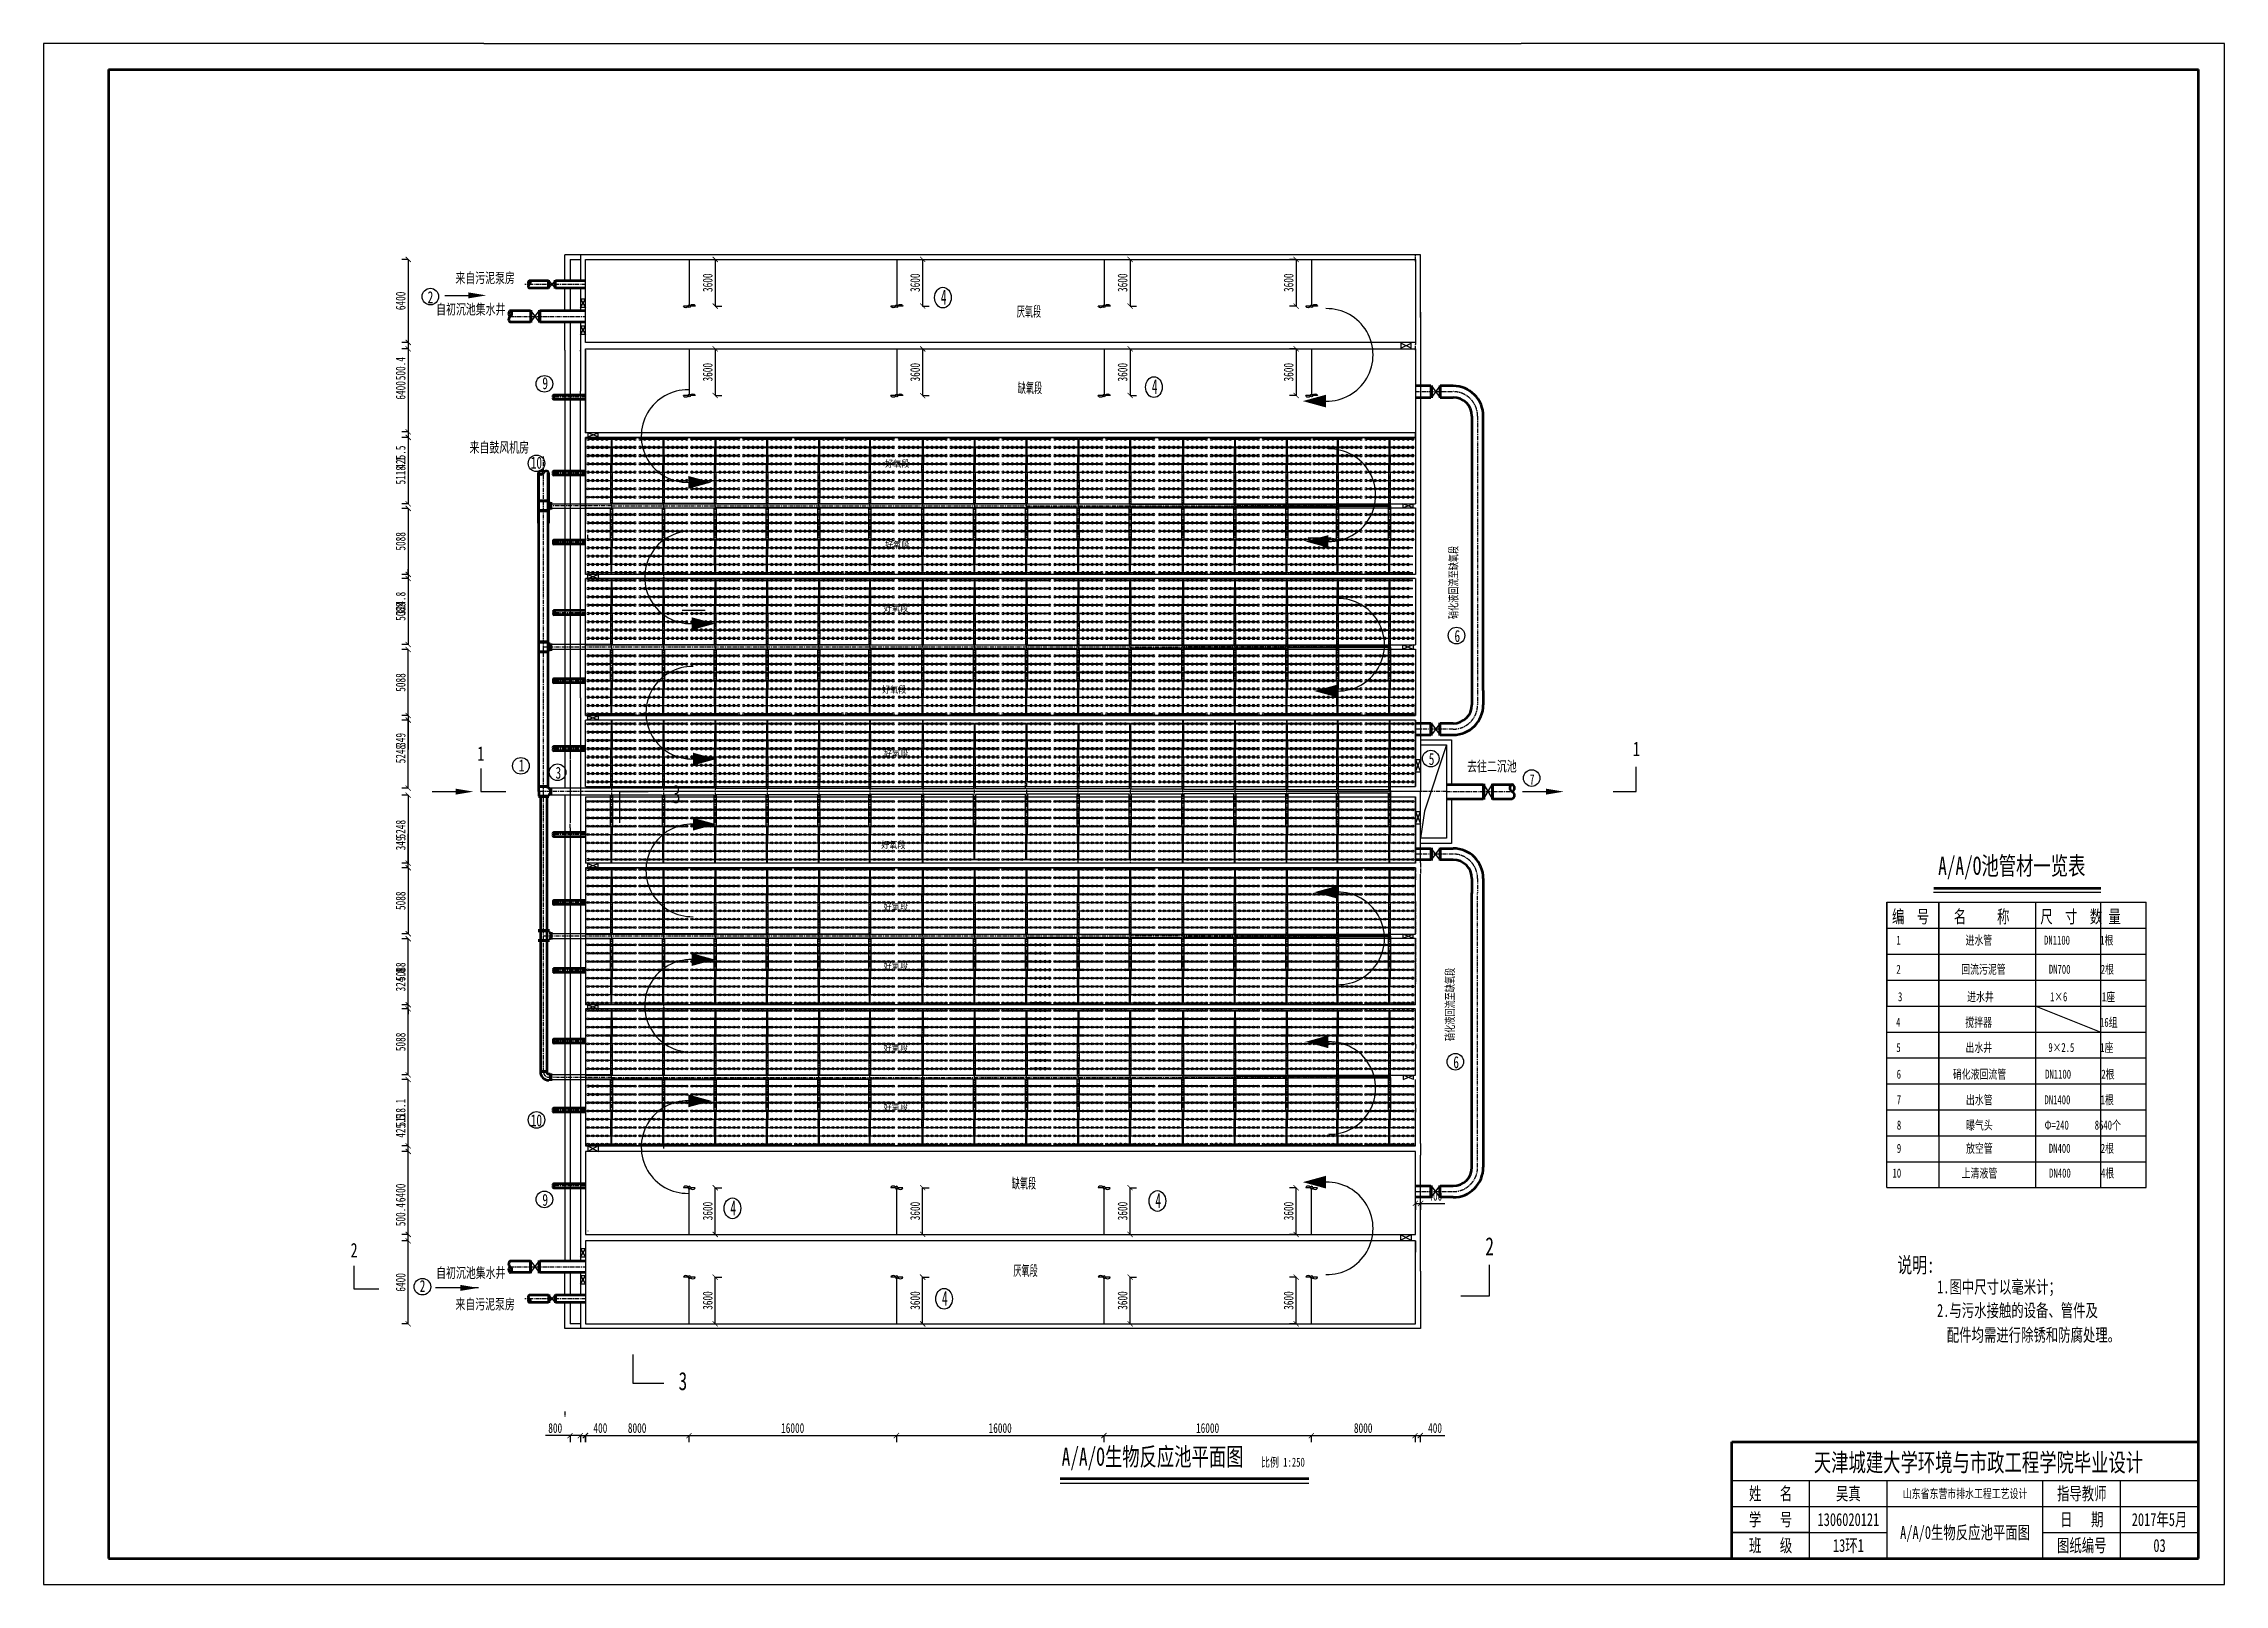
# Model space of a CAD drawing. Header units: millimetres. Extents: x 738100 to 1284508, y 138373 to 260796.
# Drawn here: x 738100 to 906300, y 141996 to 260796 of the extents above; entities that cross this region are included whole.
import ezdxf
from ezdxf.enums import TextEntityAlignment as Align

# ---------------------------------------------------------------- set-up
doc = ezdxf.new("R2010")
doc.units = ezdxf.units.MM
doc.linetypes.add('CENTER', pattern=[50.8, 31.75, -6.35, 6.35, -6.35])
doc.layers.add('标注', color=7, linetype='Continuous')
doc.layers.add('轴线', color=6, linetype='CENTER')
for name, color, linetype, lineweight in [('污水管', 1, 'Continuous', 53), ('消化液回流', 194, 'Continuous', 53), ('硝化液回流管', 5, 'Continuous', 53), ('空气管道', 4, 'Continuous', 53), ('边框粗', 7, 'Continuous', 100), ('进水管', 3, 'Continuous', 53)]:
    doc.layers.add(name, color=color, linetype=linetype, lineweight=lineweight)
doc.styles.add('仿宋', font='', dxfattribs={"width": 0.7, "height": 3500})
doc.styles.add('样式 1', font='', dxfattribs={"width": 0.7, "height": 2500})
doc.styles.add('样式 3', font='', dxfattribs={"width": 0.7, "height": 1000})
doc.styles.add('长仿宋', font='simfang.ttf', dxfattribs={"width": 0.7})
doc.styles.add('长仿宋体', font='simfang.ttf', dxfattribs={"width": 0.7})
doc.styles.get('仿宋').set_extended_font_data('FangSong_GB2312')
doc.styles.get('样式 1').set_extended_font_data('FangSong_GB2312')
doc.styles.get('样式 3').set_extended_font_data('FangSong_GB2312')
doc.dimstyles.new('副本ISO-25', dxfattribs={"dimtxt": 750, "dimasz": 400, "dimexe": 500, "dimexo": 200, "dimgap": 200, "dimtad": 1, "dimdec": 1, "dimdsep": 46, "dimtxsty": '长仿宋', "dimblk": 'ARCHTICK', "dimcen": 200, "dimadec": 0, "dimazin": 0, "dimtfac": 1, "dimtdec": 1, "dimtmove": 0, "dimatfit": 3, "dimldrblk": 'ARCHTICK', "dimfxl": 0.5, "dimfxlon": 1, "dimarcsym": 0})

msp = doc.modelspace()

# ---------------------------------------------------------------- texts
at = {"style": '样式 3', "oblique": 0.00266205, "width": 0.56}
for p in [(807301, 240678.744), (823576.81, 233778.384), (791070.504, 170459.423), (823848.358, 171021.511), (807391.383, 163483.755)]:
    msp.add_text('4', height=1150.575, rotation=0.00739459, dxfattribs=at).set_placement(p)
for s, height, style, width, p in [('厌氧段', 800, '长仿宋体', 0.56, (813154.707, 239748.136)), ('缺氧段', 800, '长仿宋体', 0.56, (813236.424, 233852.153)), ('好氧段', 512, '长仿宋体', 0.875, (803002.777, 228157.469)), ('好氧段', 512, '长仿宋体', 0.875, (803002.777, 221884.365)), ('好氧段', 512, '长仿宋体', 0.875, (802905.164, 217026.083)), ('好氧段', 512, '长仿宋体', 0.875, (802765.608, 210733.141)), ('好氧段', 512, '长仿宋体', 0.875, (802914.155, 205775.295)), ('好氧段', 512, '长仿宋体', 0.875, (802700.914, 198761.88)), ('好氧段', 512, '长仿宋体', 0.875, (802891.08, 193984.083)), ('编  号    名     称     尺  寸  数 量', 1000, '长仿宋', 0.7, (880666.628, 192986.222)), ('好氧段', 512, '长仿宋体', 0.875, (802891.08, 189428.334)), ('好氧段', 512, '长仿宋体', 0.875, (802891.08, 183099.267)), ('好氧段', 512, '长仿宋体', 0.875, (802891.08, 178543.518)), ('缺氧段', 800, '长仿宋体', 0.56, (812768.3, 172523.075)), ('厌氧段', 800, '长仿宋体', 0.56, (812892.018, 165791.954))]:
    msp.add_text(s, height=height, dxfattribs=dict(style=style, width=width)).set_placement(p)
at = {"style": '长仿宋体', "width": 0.7}
for s, height, p in [(' 1               进水管            DN1100       1根', 700, (880666.628, 191317.65)), (' 2              回流污泥管          DN700       2根', 700, (880666.628, 189073.802)), (' 3               进水井             1×6        1座', 700, (880793.876, 186957.858)), (' 4               搅拌器                         16组', 700, (880649.325, 184987.466)), (' 5               出水井             9×2.5      1座', 700, (880666.628, 183043.365)), (' 6            硝化液回流管         DN1100       2根', 700, (880692.632, 180986.222)), (' 7               出水管            DN1400       1根', 700, (880696.949, 179012.696)), (' 8               曝气头            Φ=240      8640个', 700, (880706.491, 177058.478)), (' 9               放空管             DN400       2根', 700, (880706.491, 175268.975)), ('10              上清液管            DN400       4根', 700, (880706.491, 173360.174)), ('  说明:', 1200, (879932.193, 166021.868)), ('1.图中尺寸以毫米计；', 1000, (884143.673, 164434.301)), ('2.与污水接触的设备、管件及', 1000, (884138.186, 162618.921)), ('  配件均需进行除锈和防腐处理。', 1000, (883935.017, 160728.588))]:
    msp.add_text(s, height=height, rotation=360, dxfattribs=at).set_placement(p)
at = {"lineweight": -3, "style": '长仿宋体', "width": 0.7}
for s, height, p in [('天津城建大学环境与市政工程学院毕业设计', 1400, (887334.399, 151399.114)), ('姓   名', 1000, (871300.048, 148996.31)), ('吴真', 1000, (877300.048, 148996.31)), ('指导教师', 1000, (895300.048, 148996.31)), ('学   号', 1000, (871300.048, 146996.31)), ('1306020121', 1000, (877300.048, 146996.31)), ('A/A/0生物反应池平面图', 1000, (886300.048, 145996.31)), ('日   期', 1000, (895300.048, 146996.31)), ('2017年5月', 1000, (901300.048, 146996.31)), ('班   级', 1000, (871300.048, 144996.31)), ('13环1', 1000, (877300.048, 144996.31)), ('图纸编号', 1000, (895300.048, 144996.31)), ('03', 1000, (901300.048, 144996.31))]:
    msp.add_text(s, height=height, dxfattribs=at).set_placement(p, align=Align.MIDDLE_CENTER)
at = {"style": '长仿宋体', "width": 0.7}
msp.add_text('山东省东营市排水工程工艺设计', height=700, rotation=360, dxfattribs=at).set_placement((886300.048, 148996.31), align=Align.MIDDLE_CENTER)
for s, insert, char_height, width, attachment_point, style in [('{\\fFangSong|b0|i0|c134|p49;来自污泥泵房}', (774446.292, 242241.293), 800, 9872.02128, 9, '样式 3'), ('{\\fFangSong|b0|i0|c134|p49;自初沉池集水井}', (773721.968, 240718.658), 800, 9872.02128, 3, '仿宋'), ('{\\fFangSong|b0|i0|c134|p49;来自鼓风机房}', (775535.41, 230064.324), 800, 9872.02128, 3, '仿宋'), ('{\\fFangSong|b0|i0|c134|p49;自初沉池集水井}', (773721.968, 165524.271), 800, 9872.02128, 9, '仿宋'), ('{\\fFangSong|b0|i0|c134|p49;来自污泥泵房}', (774446.292, 164001.635), 800, 9872.02128, 3, '样式 3'), ('比例 1:250 ', (832002.559, 151766.73), 700, 35301.96078, 1, '长仿宋体')]:
    msp.add_mtext(s, dxfattribs=dict(insert=insert, char_height=char_height, width=width, attachment_point=attachment_point, style=style))
at = {"style": '样式 3'}
for s, insert, char_height, width, attachment_point, rotation in [('2', (767716.831, 240783.929), 920.46, 2301.22174, 7, 0.00591567), ('9', (776565.923, 234135.882), 920.46, 7190.62035, 7, 0.00871055), ('10', (775668.373, 228006.525), 920.4598, 7190.62035, 7, 0.00591567), ('6', (846917.866, 215583.734), 920.46, 7190.62035, 1, 359.99408433), ('1', (774742.889, 205601.163), 920.46, 7190.62035, 1, 359.99408433), ('5', (844931.81, 206096.443), 920.46, 7190.62035, 1, 359.99408433), ('3', (777580.876, 205039.473), 920.46, 7190.62035, 1, 359.99408433), ('7', (852714.558, 203660.685), 800, 629.98608, 7, 0.00591567), ('6', (846827.069, 182719.297), 920.46, 7190.62035, 1, 359.99408433), ('10', (775668.373, 178236.404), 920.4598, 7190.62035, 1, 359.99408433), ('9', (776567.436, 172107.132), 920.46, 7190.62035, 1, 359.99408433), ('2', (767106.127, 165459), 920.46, 2301.22174, 1, 359.99408433)]:
    msp.add_mtext(s, dxfattribs=dict(at, insert=insert, char_height=char_height, width=width, attachment_point=attachment_point, rotation=rotation))
at = {"lineweight": -3, "attachment_point": 1, "style": '长仿宋体'}
for s, insert, char_height, width in [('1', (860681.778, 206978.575), 1120, 10678.90183), ('1', (771559.9, 206617.124), 1120, 10678.90183), ('3', (786561.625, 203628.208), 1400, 13348.62728), ('  A/A/O池管材一览表', (882892.236, 198104.162), 1400, 13577.21982), ('2', (761780.279, 168326.457), 1120, 10678.90183), ('2', (849297.575, 168763.457), 1400, 13348.62728), ('3', (787071.991, 158370.98), 1400, 13348.62728), ('A/A/O{\\fSimSun|b0|i0|c134|p2;生物反应池平面图 }', (816622.112, 152542.116), 1400, 14545.31285)]:
    msp.add_mtext(s, dxfattribs=dict(at, insert=insert, char_height=char_height, width=width))
at = {"layer": '标注', "char_height": 640, "width": 7721.77778, "attachment_point": 9, "rotation": 90, "style": '长仿宋体'}
for insert in [(847236.814, 222070.171), (846970.277, 189538.57)]:
    msp.add_mtext('硝化液回流至缺氧段', dxfattribs=dict(at, insert=insert))
at = {"layer": '标注', "insert": (851715.11, 204588.854), "char_height": 800, "width": 7774.2209, "attachment_point": 9, "style": '样式 1'}
msp.add_mtext('去往二沉池', dxfattribs=at)

# ---------------------------------------------------------------- blocks, each defined once
blk = doc.blocks.new('_ArchTick')
at = {"color": 0, "linetype": 'ByBlock', "lineweight": 25, "const_width": 0.15}
blk.add_lwpolyline([(-0.5, -0.5), (0.5, 0.5)], dxfattribs=at)
blk = doc.blocks.new('*D5')
at = {"color": 0, "lineweight": -2, "ltscale": 10, "transparency": 16777216}
for p, q in [((843900, 171374), (843900, 170873)), ((843900, 171373), (844300, 171373)), ((844300, 171374), (844300, 170873)), ((844300, 171373), (846186, 171373))]:
    blk.add_line(p, q, dxfattribs=at)
at = {"layer": 'Defpoints', "color": 0, "ltscale": 10, "transparency": 16777216}
for p in [(843900, 173303), (844300, 173303), (844300, 171373)]:
    blk.add_point(p, dxfattribs=at)
at = {"color": 0, "lineweight": -2, "ltscale": 10, "transparency": 16777216, "xscale": 400, "yscale": 400, "zscale": 400, "rotation": 180}
blk.add_blockref('_ArchTick', (843900, 171373), dxfattribs=at)
at = {"color": 0, "lineweight": -2, "ltscale": 10, "transparency": 16777216, "xscale": 400, "yscale": 400, "zscale": 400}
blk.add_blockref('_ArchTick', (844300, 171373), dxfattribs=at)
at = {"color": 0, "ltscale": 10, "transparency": 16777216, "insert": (845443, 171953), "char_height": 750, "attachment_point": 5, "style": '长仿宋'}
blk.add_mtext('400', dxfattribs=at)
blk = doc.blocks.new('*D7')
at = {"color": 0, "lineweight": -2, "ltscale": 10, "transparency": 16777216}
for p, q in [((778700, 153467), (776820, 153467)), ((778700, 153467), (778700, 152967)), ((779500, 153467), (778700, 153467)), ((779500, 153467), (779500, 152967))]:
    blk.add_line(p, q, dxfattribs=at)
at = {"layer": 'Defpoints', "color": 0, "ltscale": 10, "transparency": 16777216}
for p in [(778700, 155396), (779500, 155396), (778700, 153467)]:
    blk.add_point(p, dxfattribs=at)
at = {"color": 0, "lineweight": -2, "ltscale": 10, "transparency": 16777216, "xscale": 400, "yscale": 400, "zscale": 400, "rotation": 180}
blk.add_blockref('_ArchTick', (778700, 153467), dxfattribs=at)
at = {"color": 0, "lineweight": -2, "ltscale": 10, "transparency": 16777216, "xscale": 400, "yscale": 400, "zscale": 400}
blk.add_blockref('_ArchTick', (779500, 153467), dxfattribs=at)
at = {"color": 0, "ltscale": 10, "transparency": 16777216, "insert": (777560, 154046), "char_height": 750, "attachment_point": 5, "style": '长仿宋'}
blk.add_mtext('800', dxfattribs=at)
blk = doc.blocks.new('*D8')
at = {"color": 0, "lineweight": -2, "ltscale": 10, "transparency": 16777216}
for p, q in [((779500, 153467), (779500, 152967)), ((779500, 153467), (779900, 153467)), ((779900, 153467), (779900, 152967)), ((779900, 153467), (781786, 153467))]:
    blk.add_line(p, q, dxfattribs=at)
at = {"layer": 'Defpoints', "color": 0, "ltscale": 10, "transparency": 16777216}
for p in [(779500, 155396), (779900, 155396), (779900, 153467)]:
    blk.add_point(p, dxfattribs=at)
at = {"color": 0, "lineweight": -2, "ltscale": 10, "transparency": 16777216, "xscale": 400, "yscale": 400, "zscale": 400, "rotation": 180}
blk.add_blockref('_ArchTick', (779500, 153467), dxfattribs=at)
at = {"color": 0, "lineweight": -2, "ltscale": 10, "transparency": 16777216, "xscale": 400, "yscale": 400, "zscale": 400}
blk.add_blockref('_ArchTick', (779900, 153467), dxfattribs=at)
at = {"color": 0, "ltscale": 10, "transparency": 16777216, "insert": (781043, 154046), "char_height": 750, "attachment_point": 5, "style": '长仿宋'}
blk.add_mtext('400', dxfattribs=at)
blk = doc.blocks.new('*D9')
at = {"color": 0, "lineweight": -2, "ltscale": 10, "transparency": 16777216}
for p, q in [((779877, 153467), (779877, 152967)), ((779877, 153467), (787877, 153467)), ((787877, 153467), (787877, 152967))]:
    blk.add_line(p, q, dxfattribs=at)
at = {"layer": 'Defpoints', "color": 0, "ltscale": 10, "transparency": 16777216}
for p in [(779877, 155396), (787877, 155396), (787877, 153467)]:
    blk.add_point(p, dxfattribs=at)
at = {"color": 0, "lineweight": -2, "ltscale": 10, "transparency": 16777216, "xscale": 400, "yscale": 400, "zscale": 400, "rotation": 180}
blk.add_blockref('_ArchTick', (779877, 153467), dxfattribs=at)
at = {"color": 0, "lineweight": -2, "ltscale": 10, "transparency": 16777216, "xscale": 400, "yscale": 400, "zscale": 400}
blk.add_blockref('_ArchTick', (787877, 153467), dxfattribs=at)
at = {"color": 0, "ltscale": 10, "transparency": 16777216, "insert": (783877, 154046), "char_height": 750, "attachment_point": 5, "style": '长仿宋'}
blk.add_mtext('8000', dxfattribs=at)
blk = doc.blocks.new('*D10')
at = {"color": 0, "lineweight": -2, "ltscale": 10, "transparency": 16777216}
for p, q in [((787877, 153467), (787877, 152967)), ((787877, 153467), (803877, 153467)), ((803877, 153467), (803877, 152967))]:
    blk.add_line(p, q, dxfattribs=at)
at = {"layer": 'Defpoints', "color": 0, "ltscale": 10, "transparency": 16777216}
for p in [(787877, 155396), (803877, 155396), (803877, 153467)]:
    blk.add_point(p, dxfattribs=at)
at = {"color": 0, "lineweight": -2, "ltscale": 10, "transparency": 16777216, "xscale": 400, "yscale": 400, "zscale": 400, "rotation": 180}
blk.add_blockref('_ArchTick', (787877, 153467), dxfattribs=at)
at = {"color": 0, "lineweight": -2, "ltscale": 10, "transparency": 16777216, "xscale": 400, "yscale": 400, "zscale": 400}
blk.add_blockref('_ArchTick', (803877, 153467), dxfattribs=at)
at = {"color": 0, "ltscale": 10, "transparency": 16777216, "insert": (795877, 154046), "char_height": 750, "attachment_point": 5, "style": '长仿宋'}
blk.add_mtext('16000', dxfattribs=at)
blk = doc.blocks.new('*D11')
at = {"color": 0, "lineweight": -2, "ltscale": 10, "transparency": 16777216}
for p, q in [((803877, 153467), (803877, 152967)), ((803877, 153467), (819877, 153467)), ((819877, 153467), (819877, 152967))]:
    blk.add_line(p, q, dxfattribs=at)
at = {"layer": 'Defpoints', "color": 0, "ltscale": 10, "transparency": 16777216}
for p in [(803877, 155396), (819877, 155396), (819877, 153467)]:
    blk.add_point(p, dxfattribs=at)
at = {"color": 0, "lineweight": -2, "ltscale": 10, "transparency": 16777216, "xscale": 400, "yscale": 400, "zscale": 400, "rotation": 180}
blk.add_blockref('_ArchTick', (803877, 153467), dxfattribs=at)
at = {"color": 0, "lineweight": -2, "ltscale": 10, "transparency": 16777216, "xscale": 400, "yscale": 400, "zscale": 400}
blk.add_blockref('_ArchTick', (819877, 153467), dxfattribs=at)
at = {"color": 0, "ltscale": 10, "transparency": 16777216, "insert": (811877, 154046), "char_height": 750, "attachment_point": 5, "style": '长仿宋'}
blk.add_mtext('16000', dxfattribs=at)
blk = doc.blocks.new('*D12')
at = {"color": 0, "lineweight": -2, "ltscale": 10, "transparency": 16777216}
for p, q in [((835877, 153467), (835877, 152967)), ((835877, 153467), (843877, 153467)), ((843877, 153467), (843877, 152967))]:
    blk.add_line(p, q, dxfattribs=at)
at = {"layer": 'Defpoints', "color": 0, "ltscale": 10, "transparency": 16777216}
for p in [(835877, 155396), (843877, 155396), (843877, 153467)]:
    blk.add_point(p, dxfattribs=at)
at = {"color": 0, "lineweight": -2, "ltscale": 10, "transparency": 16777216, "xscale": 400, "yscale": 400, "zscale": 400, "rotation": 180}
blk.add_blockref('_ArchTick', (835877, 153467), dxfattribs=at)
at = {"color": 0, "lineweight": -2, "ltscale": 10, "transparency": 16777216, "xscale": 400, "yscale": 400, "zscale": 400}
blk.add_blockref('_ArchTick', (843877, 153467), dxfattribs=at)
at = {"color": 0, "ltscale": 10, "transparency": 16777216, "insert": (839877, 154046), "char_height": 750, "attachment_point": 5, "style": '长仿宋'}
blk.add_mtext('8000', dxfattribs=at)
blk = doc.blocks.new('*D13')
at = {"color": 0, "lineweight": -2, "ltscale": 10, "transparency": 16777216}
for p, q in [((843877, 153467), (843877, 152967)), ((843877, 153467), (844277, 153467)), ((844277, 153467), (844277, 152967)), ((844277, 153467), (846163, 153467))]:
    blk.add_line(p, q, dxfattribs=at)
at = {"layer": 'Defpoints', "color": 0, "ltscale": 10, "transparency": 16777216}
for p in [(843877, 155396), (844277, 155396), (844277, 153467)]:
    blk.add_point(p, dxfattribs=at)
at = {"color": 0, "lineweight": -2, "ltscale": 10, "transparency": 16777216, "xscale": 400, "yscale": 400, "zscale": 400, "rotation": 180}
blk.add_blockref('_ArchTick', (843877, 153467), dxfattribs=at)
at = {"color": 0, "lineweight": -2, "ltscale": 10, "transparency": 16777216, "xscale": 400, "yscale": 400, "zscale": 400}
blk.add_blockref('_ArchTick', (844277, 153467), dxfattribs=at)
at = {"color": 0, "ltscale": 10, "transparency": 16777216, "insert": (845420, 154046), "char_height": 750, "attachment_point": 5, "style": '长仿宋'}
blk.add_mtext('400', dxfattribs=at)
blk = doc.blocks.new('*D14')
at = {"color": 0, "lineweight": -2, "ltscale": 10, "transparency": 16777216}
for p, q in [((819877, 153467), (819877, 152967)), ((819877, 153467), (835877, 153467)), ((835877, 153467), (835877, 152967))]:
    blk.add_line(p, q, dxfattribs=at)
at = {"layer": 'Defpoints', "color": 0, "ltscale": 10, "transparency": 16777216}
for p in [(819877, 155396), (835877, 155396), (835877, 153467)]:
    blk.add_point(p, dxfattribs=at)
at = {"color": 0, "lineweight": -2, "ltscale": 10, "transparency": 16777216, "xscale": 400, "yscale": 400, "zscale": 400, "rotation": 180}
blk.add_blockref('_ArchTick', (819877, 153467), dxfattribs=at)
at = {"color": 0, "lineweight": -2, "ltscale": 10, "transparency": 16777216, "xscale": 400, "yscale": 400, "zscale": 400}
blk.add_blockref('_ArchTick', (835877, 153467), dxfattribs=at)
at = {"color": 0, "ltscale": 10, "transparency": 16777216, "insert": (827877, 154046), "char_height": 750, "attachment_point": 5, "style": '长仿宋'}
blk.add_mtext('16000', dxfattribs=at)
blk = doc.blocks.new('*D22')
at = {"color": 0, "lineweight": -2, "ltscale": 100, "transparency": 16777216}
for p, q in [((766219, 168482), (765718, 168482)), ((766218, 162082), (766218, 168482)), ((766219, 162082), (765718, 162082))]:
    blk.add_line(p, q, dxfattribs=at)
at = {"layer": 'Defpoints', "color": 0, "ltscale": 100, "transparency": 16777216}
for p in [(766218, 168482), (779900, 168482), (779900, 162082)]:
    blk.add_point(p, dxfattribs=at)
at = {"color": 0, "lineweight": -2, "ltscale": 100, "transparency": 16777216, "xscale": 400, "yscale": 400, "zscale": 400}
for p, rotation in [((766218, 168482), 90), ((766218, 162082), 270)]:
    blk.add_blockref('_ArchTick', p, dxfattribs=dict(at, rotation=rotation))
at = {"color": 0, "lineweight": -3, "ltscale": 100, "transparency": 16777216, "insert": (765639, 165282), "char_height": 750, "attachment_point": 5, "rotation": 90, "style": '长仿宋'}
blk.add_mtext('6400', dxfattribs=at)
blk = doc.blocks.new('*D23')
at = {"color": 0, "lineweight": -2, "ltscale": 100, "transparency": 16777216}
for p, q in [((766218, 168982), (766218, 171630)), ((766219, 168982), (765718, 168982)), ((766219, 168482), (765718, 168482)), ((766218, 168482), (766218, 168982))]:
    blk.add_line(p, q, dxfattribs=at)
at = {"layer": 'Defpoints', "color": 0, "ltscale": 100, "transparency": 16777216}
for p in [(766218, 168982), (779900, 168982), (779900, 168482)]:
    blk.add_point(p, dxfattribs=at)
at = {"color": 0, "lineweight": -2, "ltscale": 100, "transparency": 16777216, "xscale": 400, "yscale": 400, "zscale": 400}
for p, rotation in [((766218, 168982), 90), ((766218, 168482), 270)]:
    blk.add_blockref('_ArchTick', p, dxfattribs=dict(at, rotation=rotation))
at = {"color": 0, "lineweight": -3, "ltscale": 100, "transparency": 16777216, "insert": (765637, 170506), "char_height": 750, "attachment_point": 5, "rotation": 90, "style": '长仿宋'}
blk.add_mtext('500.4', dxfattribs=at)
blk = doc.blocks.new('*D24')
at = {"color": 0, "lineweight": -2, "ltscale": 100, "transparency": 16777216}
for p, q in [((766219, 175382), (765718, 175382)), ((766218, 168982), (766218, 175382)), ((766219, 168982), (765718, 168982))]:
    blk.add_line(p, q, dxfattribs=at)
at = {"layer": 'Defpoints', "color": 0, "ltscale": 100, "transparency": 16777216}
for p in [(766218, 175382), (779900, 175382), (779900, 168982)]:
    blk.add_point(p, dxfattribs=at)
at = {"color": 0, "lineweight": -2, "ltscale": 100, "transparency": 16777216, "xscale": 400, "yscale": 400, "zscale": 400}
for p, rotation in [((766218, 175382), 90), ((766218, 168982), 270)]:
    blk.add_blockref('_ArchTick', p, dxfattribs=dict(at, rotation=rotation))
at = {"color": 0, "lineweight": -3, "ltscale": 100, "transparency": 16777216, "insert": (765639, 172182), "char_height": 750, "attachment_point": 5, "rotation": 90, "style": '长仿宋'}
blk.add_mtext('6400', dxfattribs=at)
blk = doc.blocks.new('*D25')
at = {"color": 0, "lineweight": -2, "ltscale": 100, "transparency": 16777216}
for p, q in [((766219, 175808), (766219, 178453)), ((766219, 175808), (765719, 175808)), ((766219, 175382), (765719, 175382)), ((766219, 175382), (766219, 175808))]:
    blk.add_line(p, q, dxfattribs=at)
at = {"layer": 'Defpoints', "color": 0, "ltscale": 100, "transparency": 16777216}
for p in [(766219, 175808), (779900, 175808), (779900, 175382)]:
    blk.add_point(p, dxfattribs=at)
at = {"color": 0, "lineweight": -2, "ltscale": 100, "transparency": 16777216, "xscale": 400, "yscale": 400, "zscale": 400}
for p, rotation in [((766219, 175808), 90), ((766219, 175382), 270)]:
    blk.add_blockref('_ArchTick', p, dxfattribs=dict(at, rotation=rotation))
at = {"color": 0, "lineweight": -3, "ltscale": 100, "transparency": 16777216, "insert": (765637, 177330), "char_height": 750, "attachment_point": 5, "rotation": 90, "style": '长仿宋'}
blk.add_mtext('425.5', dxfattribs=at)
blk = doc.blocks.new('*D26')
at = {"color": 0, "lineweight": -2, "ltscale": 100, "transparency": 16777216}
for p, q in [((766220, 180928), (765719, 180928)), ((766219, 175809), (766219, 180928)), ((766220, 175809), (765719, 175809))]:
    blk.add_line(p, q, dxfattribs=at)
at = {"layer": 'Defpoints', "color": 0, "ltscale": 100, "transparency": 16777216}
for p in [(766219, 180928), (779900, 180928), (779900, 175809)]:
    blk.add_point(p, dxfattribs=at)
at = {"color": 0, "lineweight": -2, "ltscale": 100, "transparency": 16777216, "xscale": 400, "yscale": 400, "zscale": 400}
for p, rotation in [((766219, 180928), 90), ((766219, 175809), 270)]:
    blk.add_blockref('_ArchTick', p, dxfattribs=dict(at, rotation=rotation))
at = {"color": 0, "lineweight": -3, "ltscale": 100, "transparency": 16777216, "insert": (765638, 178369), "char_height": 750, "attachment_point": 5, "rotation": 90, "style": '长仿宋'}
blk.add_mtext('5118.1', dxfattribs=at)
blk = doc.blocks.new('*D27')
at = {"color": 0, "lineweight": -2, "ltscale": 100, "transparency": 16777216}
for p, q in [((766220, 186368), (765719, 186368)), ((766219, 181280), (766219, 186368)), ((766220, 181280), (765719, 181280))]:
    blk.add_line(p, q, dxfattribs=at)
at = {"layer": 'Defpoints', "color": 0, "ltscale": 100, "transparency": 16777216}
for p in [(766219, 186368), (779900, 186368), (779500, 181280)]:
    blk.add_point(p, dxfattribs=at)
at = {"color": 0, "lineweight": -2, "ltscale": 100, "transparency": 16777216, "xscale": 400, "yscale": 400, "zscale": 400}
for p, rotation in [((766219, 186368), 90), ((766219, 181280), 270)]:
    blk.add_blockref('_ArchTick', p, dxfattribs=dict(at, rotation=rotation))
at = {"color": 0, "lineweight": -3, "ltscale": 100, "transparency": 16777216, "insert": (765640, 183824), "char_height": 750, "attachment_point": 5, "rotation": 90, "style": '长仿宋'}
blk.add_mtext('5088', dxfattribs=at)
blk = doc.blocks.new('*D28')
at = {"color": 0, "lineweight": -2, "ltscale": 100, "transparency": 16777216}
for p, q in [((766219, 186692), (766219, 189722)), ((766220, 186692), (765719, 186692)), ((766220, 186368), (765719, 186368)), ((766219, 186368), (766219, 186692)), ((766219, 186368), (766219, 185968))]:
    blk.add_line(p, q, dxfattribs=at)
at = {"layer": 'Defpoints', "color": 0, "ltscale": 100, "transparency": 16777216}
for p in [(766219, 186692), (779500, 186692), (779500, 186368)]:
    blk.add_point(p, dxfattribs=at)
at = {"color": 0, "lineweight": -2, "ltscale": 100, "transparency": 16777216, "xscale": 400, "yscale": 400, "zscale": 400}
for p, rotation in [((766219, 186692), 270), ((766219, 186368), 90)]:
    blk.add_blockref('_ArchTick', p, dxfattribs=dict(at, rotation=rotation))
at = {"color": 0, "lineweight": -3, "ltscale": 100, "transparency": 16777216, "insert": (765638, 188607), "char_height": 750, "attachment_point": 5, "rotation": 90, "style": '长仿宋'}
blk.add_mtext('324.8', dxfattribs=at)
blk = doc.blocks.new('*D29')
at = {"color": 0, "lineweight": -2, "ltscale": 100, "transparency": 16777216}
for p, q in [((766220, 191780), (765719, 191780)), ((766219, 186692), (766219, 191780)), ((766220, 186692), (765719, 186692))]:
    blk.add_line(p, q, dxfattribs=at)
at = {"layer": 'Defpoints', "color": 0, "ltscale": 100, "transparency": 16777216}
for p in [(766219, 191780), (779522, 191780), (779500, 186692)]:
    blk.add_point(p, dxfattribs=at)
at = {"color": 0, "lineweight": -2, "ltscale": 100, "transparency": 16777216, "xscale": 400, "yscale": 400, "zscale": 400}
for p, rotation in [((766219, 191780), 90), ((766219, 186692), 270)]:
    blk.add_blockref('_ArchTick', p, dxfattribs=dict(at, rotation=rotation))
at = {"color": 0, "lineweight": -3, "ltscale": 100, "transparency": 16777216, "insert": (765640, 189236), "char_height": 750, "attachment_point": 5, "rotation": 90, "style": '长仿宋'}
blk.add_mtext('5088', dxfattribs=at)
blk = doc.blocks.new('*D30')
at = {"color": 0, "lineweight": -2, "ltscale": 100, "transparency": 16777216}
for p, q in [((766220, 197252), (765720, 197252)), ((766220, 197252), (766220, 192164)), ((766220, 192164), (765720, 192164))]:
    blk.add_line(p, q, dxfattribs=at)
at = {"layer": 'Defpoints', "color": 0, "ltscale": 100, "transparency": 16777216}
for p in [(779900, 197252), (766220, 192164), (779900, 192164)]:
    blk.add_point(p, dxfattribs=at)
at = {"color": 0, "lineweight": -2, "ltscale": 100, "transparency": 16777216, "xscale": 400, "yscale": 400, "zscale": 400}
for p, rotation in [((766220, 197252), 90), ((766220, 192164), 270)]:
    blk.add_blockref('_ArchTick', p, dxfattribs=dict(at, rotation=rotation))
at = {"color": 0, "lineweight": -3, "ltscale": 100, "transparency": 16777216, "insert": (765640, 194708), "char_height": 750, "attachment_point": 5, "rotation": 90, "style": '长仿宋'}
blk.add_mtext('5088', dxfattribs=at)
blk = doc.blocks.new('*D31')
at = {"color": 0, "lineweight": -2, "ltscale": 100, "transparency": 16777216}
for p, q in [((766220, 197601), (766220, 199866)), ((766220, 197601), (765720, 197601)), ((766220, 197252), (765720, 197252)), ((766220, 197252), (766220, 197601)), ((766220, 197252), (766220, 196852))]:
    blk.add_line(p, q, dxfattribs=at)
at = {"layer": 'Defpoints', "color": 0, "ltscale": 100, "transparency": 16777216}
for p in [(766220, 197601), (779900, 197601), (779900, 197252)]:
    blk.add_point(p, dxfattribs=at)
at = {"color": 0, "lineweight": -2, "ltscale": 100, "transparency": 16777216, "xscale": 400, "yscale": 400, "zscale": 400}
for p, rotation in [((766220, 197601), 270), ((766220, 197252), 90)]:
    blk.add_blockref('_ArchTick', p, dxfattribs=dict(at, rotation=rotation))
at = {"color": 0, "lineweight": -3, "ltscale": 100, "transparency": 16777216, "insert": (765640, 199134), "char_height": 750, "attachment_point": 5, "rotation": 90, "style": '长仿宋'}
blk.add_mtext('349', dxfattribs=at)
blk = doc.blocks.new('*D32')
at = {"color": 0, "lineweight": -2, "ltscale": 100, "transparency": 16777216}
for p, q in [((766220, 202849), (765720, 202849)), ((766220, 202849), (766220, 197601)), ((766220, 197601), (765720, 197601))]:
    blk.add_line(p, q, dxfattribs=at)
at = {"layer": 'Defpoints', "color": 0, "ltscale": 100, "transparency": 16777216}
for p in [(781824, 202849), (766220, 197601), (781876, 197601)]:
    blk.add_point(p, dxfattribs=at)
at = {"color": 0, "lineweight": -2, "ltscale": 100, "transparency": 16777216, "xscale": 400, "yscale": 400, "zscale": 400}
for p, rotation in [((766220, 202849), 90), ((766220, 197601), 270)]:
    blk.add_blockref('_ArchTick', p, dxfattribs=dict(at, rotation=rotation))
at = {"color": 0, "lineweight": -3, "ltscale": 100, "transparency": 16777216, "insert": (765640, 200225), "char_height": 750, "attachment_point": 5, "rotation": 90, "style": '长仿宋'}
blk.add_mtext('5248', dxfattribs=at)
blk = doc.blocks.new('*D41')
at = {"color": 0, "lineweight": -2, "ltscale": 100, "transparency": 16777216}
for p, q in [((766219, 244161), (765718, 244161)), ((766218, 244161), (766218, 237761)), ((766219, 237761), (765718, 237761))]:
    blk.add_line(p, q, dxfattribs=at)
at = {"layer": 'Defpoints', "color": 0, "ltscale": 100, "transparency": 16777216}
for p in [(779900, 244161), (766218, 237761), (779900, 237761)]:
    blk.add_point(p, dxfattribs=at)
at = {"color": 0, "lineweight": -2, "ltscale": 100, "transparency": 16777216, "xscale": 400, "yscale": 400, "zscale": 400}
for p, rotation in [((766218, 244161), 90), ((766218, 237761), 270)]:
    blk.add_blockref('_ArchTick', p, dxfattribs=dict(at, rotation=rotation))
at = {"color": 0, "lineweight": -3, "ltscale": 100, "transparency": 16777216, "insert": (765639, 240961), "char_height": 750, "attachment_point": 5, "rotation": 90, "style": '长仿宋'}
blk.add_mtext('6400', dxfattribs=at)
blk = doc.blocks.new('*D42')
at = {"color": 0, "lineweight": -2, "ltscale": 100, "transparency": 16777216}
for p, q in [((766219, 237761), (765718, 237761)), ((766219, 237261), (765718, 237261)), ((766218, 237761), (766218, 237261)), ((766218, 237261), (766218, 234613))]:
    blk.add_line(p, q, dxfattribs=at)
at = {"layer": 'Defpoints', "color": 0, "ltscale": 100, "transparency": 16777216}
for p in [(766218, 237261), (779900, 237761), (779900, 237261)]:
    blk.add_point(p, dxfattribs=at)
at = {"color": 0, "lineweight": -2, "ltscale": 100, "transparency": 16777216, "xscale": 400, "yscale": 400, "zscale": 400}
for p, rotation in [((766218, 237761), 90), ((766218, 237261), 270)]:
    blk.add_blockref('_ArchTick', p, dxfattribs=dict(at, rotation=rotation))
at = {"color": 0, "lineweight": -3, "ltscale": 100, "transparency": 16777216, "insert": (765637, 235737), "char_height": 750, "attachment_point": 5, "rotation": 90, "style": '长仿宋'}
blk.add_mtext('500.4', dxfattribs=at)
blk = doc.blocks.new('*D43')
at = {"color": 0, "lineweight": -2, "ltscale": 100, "transparency": 16777216}
for p, q in [((766219, 237261), (765718, 237261)), ((766218, 237261), (766218, 230861)), ((766219, 230861), (765718, 230861))]:
    blk.add_line(p, q, dxfattribs=at)
at = {"layer": 'Defpoints', "color": 0, "ltscale": 100, "transparency": 16777216}
for p in [(779900, 237261), (766218, 230861), (779900, 230861)]:
    blk.add_point(p, dxfattribs=at)
at = {"color": 0, "lineweight": -2, "ltscale": 100, "transparency": 16777216, "xscale": 400, "yscale": 400, "zscale": 400}
for p, rotation in [((766218, 237261), 90), ((766218, 230861), 270)]:
    blk.add_blockref('_ArchTick', p, dxfattribs=dict(at, rotation=rotation))
at = {"color": 0, "lineweight": -3, "ltscale": 100, "transparency": 16777216, "insert": (765639, 234061), "char_height": 750, "attachment_point": 5, "rotation": 90, "style": '长仿宋'}
blk.add_mtext('6400', dxfattribs=at)
blk = doc.blocks.new('*D40')
at = {"color": 0, "lineweight": -2, "ltscale": 100, "transparency": 16777216}
for p, q in [((766219, 230861), (765719, 230861)), ((766219, 230435), (765719, 230435)), ((766219, 230861), (766219, 230435)), ((766219, 230435), (766219, 227790))]:
    blk.add_line(p, q, dxfattribs=at)
at = {"layer": 'Defpoints', "color": 0, "ltscale": 100, "transparency": 16777216}
for p in [(766219, 230435), (779900, 230861), (779900, 230435)]:
    blk.add_point(p, dxfattribs=at)
at = {"color": 0, "lineweight": -2, "ltscale": 100, "transparency": 16777216, "xscale": 400, "yscale": 400, "zscale": 400}
for p, rotation in [((766219, 230861), 90), ((766219, 230435), 270)]:
    blk.add_blockref('_ArchTick', p, dxfattribs=dict(at, rotation=rotation))
at = {"color": 0, "lineweight": -3, "ltscale": 100, "transparency": 16777216, "insert": (765637, 228913), "char_height": 750, "attachment_point": 5, "rotation": 90, "style": '长仿宋'}
blk.add_mtext('425.5', dxfattribs=at)
blk = doc.blocks.new('*D33')
at = {"color": 0, "lineweight": -2, "ltscale": 100, "transparency": 16777216}
for p, q in [((766220, 230433), (765719, 230433)), ((766219, 230433), (766219, 225315)), ((766220, 225315), (765719, 225315))]:
    blk.add_line(p, q, dxfattribs=at)
at = {"layer": 'Defpoints', "color": 0, "ltscale": 100, "transparency": 16777216}
for p in [(779900, 230433), (766219, 225315), (779900, 225315)]:
    blk.add_point(p, dxfattribs=at)
at = {"color": 0, "lineweight": -2, "ltscale": 100, "transparency": 16777216, "xscale": 400, "yscale": 400, "zscale": 400}
for p, rotation in [((766219, 230433), 90), ((766219, 225315), 270)]:
    blk.add_blockref('_ArchTick', p, dxfattribs=dict(at, rotation=rotation))
at = {"color": 0, "lineweight": -3, "ltscale": 100, "transparency": 16777216, "insert": (765638, 227874), "char_height": 750, "attachment_point": 5, "rotation": 90, "style": '长仿宋'}
blk.add_mtext('5118.1', dxfattribs=at)
blk = doc.blocks.new('*D34')
at = {"color": 0, "lineweight": -2, "ltscale": 100, "transparency": 16777216}
for p, q in [((766220, 224963), (765719, 224963)), ((766219, 224963), (766219, 219875)), ((766220, 219875), (765719, 219875))]:
    blk.add_line(p, q, dxfattribs=at)
at = {"layer": 'Defpoints', "color": 0, "ltscale": 100, "transparency": 16777216}
for p in [(779500, 224963), (766219, 219875), (779900, 219875)]:
    blk.add_point(p, dxfattribs=at)
at = {"color": 0, "lineweight": -2, "ltscale": 100, "transparency": 16777216, "xscale": 400, "yscale": 400, "zscale": 400}
for p, rotation in [((766219, 224963), 90), ((766219, 219875), 270)]:
    blk.add_blockref('_ArchTick', p, dxfattribs=dict(at, rotation=rotation))
at = {"color": 0, "lineweight": -3, "ltscale": 100, "transparency": 16777216, "insert": (765640, 222419), "char_height": 750, "attachment_point": 5, "rotation": 90, "style": '长仿宋'}
blk.add_mtext('5088', dxfattribs=at)
blk = doc.blocks.new('*D35')
at = {"color": 0, "lineweight": -2, "ltscale": 100, "transparency": 16777216}
for p, q in [((766220, 219875), (765719, 219875)), ((766220, 219550), (765719, 219550)), ((766219, 219875), (766219, 220275)), ((766219, 219875), (766219, 219550)), ((766219, 219550), (766219, 216520))]:
    blk.add_line(p, q, dxfattribs=at)
at = {"layer": 'Defpoints', "color": 0, "ltscale": 100, "transparency": 16777216}
for p in [(766219, 219550), (779500, 219875), (779500, 219550)]:
    blk.add_point(p, dxfattribs=at)
at = {"color": 0, "lineweight": -2, "ltscale": 100, "transparency": 16777216, "xscale": 400, "yscale": 400, "zscale": 400}
for p, rotation in [((766219, 219875), 270), ((766219, 219550), 90)]:
    blk.add_blockref('_ArchTick', p, dxfattribs=dict(at, rotation=rotation))
at = {"color": 0, "lineweight": -3, "ltscale": 100, "transparency": 16777216, "insert": (765638, 217635), "char_height": 750, "attachment_point": 5, "rotation": 90, "style": '长仿宋'}
blk.add_mtext('324.8', dxfattribs=at)
blk = doc.blocks.new('*D36')
at = {"color": 0, "lineweight": -2, "ltscale": 100, "transparency": 16777216}
for p, q in [((766220, 219550), (765719, 219550)), ((766219, 219550), (766219, 214462)), ((766220, 214462), (765719, 214462))]:
    blk.add_line(p, q, dxfattribs=at)
at = {"layer": 'Defpoints', "color": 0, "ltscale": 100, "transparency": 16777216}
for p in [(779500, 219550), (766219, 214462), (779522, 214462)]:
    blk.add_point(p, dxfattribs=at)
at = {"color": 0, "lineweight": -2, "ltscale": 100, "transparency": 16777216, "xscale": 400, "yscale": 400, "zscale": 400}
for p, rotation in [((766219, 219550), 90), ((766219, 214462), 270)]:
    blk.add_blockref('_ArchTick', p, dxfattribs=dict(at, rotation=rotation))
at = {"color": 0, "lineweight": -3, "ltscale": 100, "transparency": 16777216, "insert": (765640, 217006), "char_height": 750, "attachment_point": 5, "rotation": 90, "style": '长仿宋'}
blk.add_mtext('5088', dxfattribs=at)
blk = doc.blocks.new('*D37')
at = {"color": 0, "lineweight": -2, "ltscale": 100, "transparency": 16777216}
for p, q in [((766220, 214078), (765720, 214078)), ((766220, 208990), (766220, 214078)), ((766220, 208990), (765720, 208990))]:
    blk.add_line(p, q, dxfattribs=at)
at = {"layer": 'Defpoints', "color": 0, "ltscale": 100, "transparency": 16777216}
for p in [(766220, 214078), (779900, 214078), (779900, 208990)]:
    blk.add_point(p, dxfattribs=at)
at = {"color": 0, "lineweight": -2, "ltscale": 100, "transparency": 16777216, "xscale": 400, "yscale": 400, "zscale": 400}
for p, rotation in [((766220, 214078), 90), ((766220, 208990), 270)]:
    blk.add_blockref('_ArchTick', p, dxfattribs=dict(at, rotation=rotation))
at = {"color": 0, "lineweight": -3, "ltscale": 100, "transparency": 16777216, "insert": (765640, 211534), "char_height": 750, "attachment_point": 5, "rotation": 90, "style": '长仿宋'}
blk.add_mtext('5088', dxfattribs=at)
blk = doc.blocks.new('*D38')
at = {"color": 0, "lineweight": -2, "ltscale": 100, "transparency": 16777216}
for p, q in [((766220, 208990), (765720, 208990)), ((766220, 208641), (765720, 208641)), ((766220, 208990), (766220, 209390)), ((766220, 208990), (766220, 208641)), ((766220, 208641), (766220, 206376))]:
    blk.add_line(p, q, dxfattribs=at)
at = {"layer": 'Defpoints', "color": 0, "ltscale": 100, "transparency": 16777216}
for p in [(766220, 208641), (779900, 208990), (779900, 208641)]:
    blk.add_point(p, dxfattribs=at)
at = {"color": 0, "lineweight": -2, "ltscale": 100, "transparency": 16777216, "xscale": 400, "yscale": 400, "zscale": 400}
for p, rotation in [((766220, 208990), 270), ((766220, 208641), 90)]:
    blk.add_blockref('_ArchTick', p, dxfattribs=dict(at, rotation=rotation))
at = {"color": 0, "lineweight": -3, "ltscale": 100, "transparency": 16777216, "insert": (765640, 207109), "char_height": 750, "attachment_point": 5, "rotation": 90, "style": '长仿宋'}
blk.add_mtext('349', dxfattribs=at)
blk = doc.blocks.new('*D39')
at = {"color": 0, "lineweight": -2, "ltscale": 100, "transparency": 16777216}
for p, q in [((766220, 208641), (765720, 208641)), ((766220, 203393), (766220, 208641)), ((766220, 203393), (765720, 203393))]:
    blk.add_line(p, q, dxfattribs=at)
at = {"layer": 'Defpoints', "color": 0, "ltscale": 100, "transparency": 16777216}
for p in [(766220, 208641), (781876, 208641), (781824, 203393)]:
    blk.add_point(p, dxfattribs=at)
at = {"color": 0, "lineweight": -2, "ltscale": 100, "transparency": 16777216, "xscale": 400, "yscale": 400, "zscale": 400}
for p, rotation in [((766220, 208641), 90), ((766220, 203393), 270)]:
    blk.add_blockref('_ArchTick', p, dxfattribs=dict(at, rotation=rotation))
at = {"color": 0, "lineweight": -3, "ltscale": 100, "transparency": 16777216, "insert": (765640, 206017), "char_height": 750, "attachment_point": 5, "rotation": 90, "style": '长仿宋'}
blk.add_mtext('5248', dxfattribs=at)
blk = doc.blocks.new('*D190')
at = {"color": 0, "lineweight": -2, "ltscale": 10, "transparency": 16777216}
for p, q in [((789900, 237261), (790400, 237261)), ((789900, 237261), (789900, 233661)), ((789900, 233661), (790400, 233661))]:
    blk.add_line(p, q, dxfattribs=at)
at = {"layer": 'Defpoints', "color": 0, "ltscale": 10, "transparency": 16777216}
for p in [(787900, 237261), (787900, 233661), (789900, 233661)]:
    blk.add_point(p, dxfattribs=at)
at = {"color": 0, "lineweight": -2, "ltscale": 10, "transparency": 16777216, "xscale": 400, "yscale": 400, "zscale": 400}
for p, rotation in [((789900, 237261), 90), ((789900, 233661), 270)]:
    blk.add_blockref('_ArchTick', p, dxfattribs=dict(at, rotation=rotation))
at = {"color": 0, "ltscale": 10, "transparency": 16777216, "insert": (789321, 235461), "char_height": 750, "attachment_point": 5, "rotation": 90, "style": '长仿宋'}
blk.add_mtext('3600', dxfattribs=at)
blk = doc.blocks.new('*D191')
at = {"color": 0, "lineweight": -2, "ltscale": 10, "transparency": 16777216}
for p, q in [((805900, 237261), (806400, 237261)), ((805900, 237261), (805900, 233661)), ((805900, 233661), (806400, 233661))]:
    blk.add_line(p, q, dxfattribs=at)
at = {"layer": 'Defpoints', "color": 0, "ltscale": 10, "transparency": 16777216}
for p in [(803900, 237261), (803900, 233661), (805900, 233661)]:
    blk.add_point(p, dxfattribs=at)
at = {"color": 0, "lineweight": -2, "ltscale": 10, "transparency": 16777216, "xscale": 400, "yscale": 400, "zscale": 400}
for p, rotation in [((805900, 237261), 90), ((805900, 233661), 270)]:
    blk.add_blockref('_ArchTick', p, dxfattribs=dict(at, rotation=rotation))
at = {"color": 0, "ltscale": 10, "transparency": 16777216, "insert": (805321, 235461), "char_height": 750, "attachment_point": 5, "rotation": 90, "style": '长仿宋'}
blk.add_mtext('3600', dxfattribs=at)
blk = doc.blocks.new('*D192')
at = {"color": 0, "lineweight": -2, "ltscale": 10, "transparency": 16777216}
for p, q in [((821900, 237261), (822400, 237261)), ((821900, 237261), (821900, 233661)), ((821900, 233661), (822400, 233661))]:
    blk.add_line(p, q, dxfattribs=at)
at = {"layer": 'Defpoints', "color": 0, "ltscale": 10, "transparency": 16777216}
for p in [(819900, 237261), (819900, 233661), (821900, 233661)]:
    blk.add_point(p, dxfattribs=at)
at = {"color": 0, "lineweight": -2, "ltscale": 10, "transparency": 16777216, "xscale": 400, "yscale": 400, "zscale": 400}
for p, rotation in [((821900, 237261), 90), ((821900, 233661), 270)]:
    blk.add_blockref('_ArchTick', p, dxfattribs=dict(at, rotation=rotation))
at = {"color": 0, "ltscale": 10, "transparency": 16777216, "insert": (821321, 235461), "char_height": 750, "attachment_point": 5, "rotation": 90, "style": '长仿宋'}
blk.add_mtext('3600', dxfattribs=at)
blk = doc.blocks.new('*D193')
at = {"color": 0, "lineweight": -2, "ltscale": 10, "transparency": 16777216}
for p, q in [((834707, 237261), (834206, 237261)), ((834706, 237261), (834706, 233661)), ((834707, 233661), (834206, 233661))]:
    blk.add_line(p, q, dxfattribs=at)
at = {"layer": 'Defpoints', "color": 0, "ltscale": 10, "transparency": 16777216}
for p in [(835900, 237261), (834706, 233661), (835900, 233661)]:
    blk.add_point(p, dxfattribs=at)
at = {"color": 0, "lineweight": -2, "ltscale": 10, "transparency": 16777216, "xscale": 400, "yscale": 400, "zscale": 400}
for p, rotation in [((834706, 237261), 90), ((834706, 233661), 270)]:
    blk.add_blockref('_ArchTick', p, dxfattribs=dict(at, rotation=rotation))
at = {"color": 0, "ltscale": 10, "transparency": 16777216, "insert": (834127, 235461), "char_height": 750, "attachment_point": 5, "rotation": 90, "style": '长仿宋'}
blk.add_mtext('3600', dxfattribs=at)
blk = doc.blocks.new('*D194')
at = {"color": 0, "lineweight": -2, "ltscale": 10, "transparency": 16777216}
for p, q in [((789900, 165682), (790400, 165682)), ((789900, 162082), (789900, 165682)), ((789900, 162082), (790400, 162082))]:
    blk.add_line(p, q, dxfattribs=at)
at = {"layer": 'Defpoints', "color": 0, "ltscale": 10, "transparency": 16777216}
for p in [(787900, 165682), (789900, 165682), (787900, 162082)]:
    blk.add_point(p, dxfattribs=at)
at = {"color": 0, "lineweight": -2, "ltscale": 10, "transparency": 16777216, "xscale": 400, "yscale": 400, "zscale": 400}
for p, rotation in [((789900, 165682), 90), ((789900, 162082), 270)]:
    blk.add_blockref('_ArchTick', p, dxfattribs=dict(at, rotation=rotation))
at = {"color": 0, "ltscale": 10, "transparency": 16777216, "insert": (789321, 163882), "char_height": 750, "attachment_point": 5, "rotation": 90, "style": '长仿宋'}
blk.add_mtext('3600', dxfattribs=at)
blk = doc.blocks.new('*D195')
at = {"color": 0, "lineweight": -2, "ltscale": 10, "transparency": 16777216}
for p, q in [((805900, 165682), (806400, 165682)), ((805900, 162082), (805900, 165682)), ((805900, 162082), (806400, 162082))]:
    blk.add_line(p, q, dxfattribs=at)
at = {"layer": 'Defpoints', "color": 0, "ltscale": 10, "transparency": 16777216}
for p in [(803900, 165682), (805900, 165682), (803900, 162082)]:
    blk.add_point(p, dxfattribs=at)
at = {"color": 0, "lineweight": -2, "ltscale": 10, "transparency": 16777216, "xscale": 400, "yscale": 400, "zscale": 400}
for p, rotation in [((805900, 165682), 90), ((805900, 162082), 270)]:
    blk.add_blockref('_ArchTick', p, dxfattribs=dict(at, rotation=rotation))
at = {"color": 0, "ltscale": 10, "transparency": 16777216, "insert": (805321, 163882), "char_height": 750, "attachment_point": 5, "rotation": 90, "style": '长仿宋'}
blk.add_mtext('3600', dxfattribs=at)
blk = doc.blocks.new('*D196')
at = {"color": 0, "lineweight": -2, "ltscale": 10, "transparency": 16777216}
for p, q in [((821900, 165682), (822400, 165682)), ((821900, 162082), (821900, 165682)), ((821900, 162082), (822400, 162082))]:
    blk.add_line(p, q, dxfattribs=at)
at = {"layer": 'Defpoints', "color": 0, "ltscale": 10, "transparency": 16777216}
for p in [(819900, 165682), (821900, 165682), (819900, 162082)]:
    blk.add_point(p, dxfattribs=at)
at = {"color": 0, "lineweight": -2, "ltscale": 10, "transparency": 16777216, "xscale": 400, "yscale": 400, "zscale": 400}
for p, rotation in [((821900, 165682), 90), ((821900, 162082), 270)]:
    blk.add_blockref('_ArchTick', p, dxfattribs=dict(at, rotation=rotation))
at = {"color": 0, "ltscale": 10, "transparency": 16777216, "insert": (821321, 163882), "char_height": 750, "attachment_point": 5, "rotation": 90, "style": '长仿宋'}
blk.add_mtext('3600', dxfattribs=at)
blk = doc.blocks.new('*D197')
at = {"color": 0, "lineweight": -2, "ltscale": 10, "transparency": 16777216}
for p, q in [((834707, 165682), (834206, 165682)), ((834706, 162082), (834706, 165682)), ((834707, 162082), (834206, 162082))]:
    blk.add_line(p, q, dxfattribs=at)
at = {"layer": 'Defpoints', "color": 0, "ltscale": 10, "transparency": 16777216}
for p in [(834706, 165682), (835900, 165682), (835900, 162082)]:
    blk.add_point(p, dxfattribs=at)
at = {"color": 0, "lineweight": -2, "ltscale": 10, "transparency": 16777216, "xscale": 400, "yscale": 400, "zscale": 400}
for p, rotation in [((834706, 165682), 90), ((834706, 162082), 270)]:
    blk.add_blockref('_ArchTick', p, dxfattribs=dict(at, rotation=rotation))
at = {"color": 0, "ltscale": 10, "transparency": 16777216, "insert": (834127, 163882), "char_height": 750, "attachment_point": 5, "rotation": 90, "style": '长仿宋'}
blk.add_mtext('3600', dxfattribs=at)
blk = doc.blocks.new('*D198')
at = {"color": 0, "lineweight": -2, "ltscale": 10, "transparency": 16777216}
for p, q in [((789900, 172582), (790400, 172582)), ((789900, 168982), (789900, 172582)), ((789900, 168982), (790400, 168982))]:
    blk.add_line(p, q, dxfattribs=at)
at = {"layer": 'Defpoints', "color": 0, "ltscale": 10, "transparency": 16777216}
for p in [(787900, 172582), (789900, 172582), (787900, 168982)]:
    blk.add_point(p, dxfattribs=at)
at = {"color": 0, "lineweight": -2, "ltscale": 10, "transparency": 16777216, "xscale": 400, "yscale": 400, "zscale": 400}
for p, rotation in [((789900, 172582), 90), ((789900, 168982), 270)]:
    blk.add_blockref('_ArchTick', p, dxfattribs=dict(at, rotation=rotation))
at = {"color": 0, "ltscale": 10, "transparency": 16777216, "insert": (789321, 170782), "char_height": 750, "attachment_point": 5, "rotation": 90, "style": '长仿宋'}
blk.add_mtext('3600', dxfattribs=at)
blk = doc.blocks.new('*D199')
at = {"color": 0, "lineweight": -2, "ltscale": 10, "transparency": 16777216}
for p, q in [((805900, 172582), (806400, 172582)), ((805900, 168982), (805900, 172582)), ((805900, 168982), (806400, 168982))]:
    blk.add_line(p, q, dxfattribs=at)
at = {"layer": 'Defpoints', "color": 0, "ltscale": 10, "transparency": 16777216}
for p in [(803900, 172582), (805900, 172582), (803900, 168982)]:
    blk.add_point(p, dxfattribs=at)
at = {"color": 0, "lineweight": -2, "ltscale": 10, "transparency": 16777216, "xscale": 400, "yscale": 400, "zscale": 400}
for p, rotation in [((805900, 172582), 90), ((805900, 168982), 270)]:
    blk.add_blockref('_ArchTick', p, dxfattribs=dict(at, rotation=rotation))
at = {"color": 0, "ltscale": 10, "transparency": 16777216, "insert": (805321, 170782), "char_height": 750, "attachment_point": 5, "rotation": 90, "style": '长仿宋'}
blk.add_mtext('3600', dxfattribs=at)
blk = doc.blocks.new('*D200')
at = {"color": 0, "lineweight": -2, "ltscale": 10, "transparency": 16777216}
for p, q in [((821900, 172582), (822400, 172582)), ((821900, 168982), (821900, 172582)), ((821900, 168982), (822400, 168982))]:
    blk.add_line(p, q, dxfattribs=at)
at = {"layer": 'Defpoints', "color": 0, "ltscale": 10, "transparency": 16777216}
for p in [(819900, 172582), (821900, 172582), (819900, 168982)]:
    blk.add_point(p, dxfattribs=at)
at = {"color": 0, "lineweight": -2, "ltscale": 10, "transparency": 16777216, "xscale": 400, "yscale": 400, "zscale": 400}
for p, rotation in [((821900, 172582), 90), ((821900, 168982), 270)]:
    blk.add_blockref('_ArchTick', p, dxfattribs=dict(at, rotation=rotation))
at = {"color": 0, "ltscale": 10, "transparency": 16777216, "insert": (821321, 170782), "char_height": 750, "attachment_point": 5, "rotation": 90, "style": '长仿宋'}
blk.add_mtext('3600', dxfattribs=at)
blk = doc.blocks.new('*D201')
at = {"color": 0, "lineweight": -2, "ltscale": 10, "transparency": 16777216}
for p, q in [((834707, 172582), (834206, 172582)), ((834706, 168982), (834706, 172582)), ((834707, 168982), (834206, 168982))]:
    blk.add_line(p, q, dxfattribs=at)
at = {"layer": 'Defpoints', "color": 0, "ltscale": 10, "transparency": 16777216}
for p in [(834706, 172582), (835900, 172582), (835900, 168982)]:
    blk.add_point(p, dxfattribs=at)
at = {"color": 0, "lineweight": -2, "ltscale": 10, "transparency": 16777216, "xscale": 400, "yscale": 400, "zscale": 400}
for p, rotation in [((834706, 172582), 90), ((834706, 168982), 270)]:
    blk.add_blockref('_ArchTick', p, dxfattribs=dict(at, rotation=rotation))
at = {"color": 0, "ltscale": 10, "transparency": 16777216, "insert": (834127, 170782), "char_height": 750, "attachment_point": 5, "rotation": 90, "style": '长仿宋'}
blk.add_mtext('3600', dxfattribs=at)
blk = doc.blocks.new('*D202')
at = {"color": 0, "lineweight": -2, "ltscale": 10, "transparency": 16777216}
for p, q in [((789900, 244161), (790400, 244161)), ((789900, 244161), (789900, 240561)), ((789900, 240561), (790400, 240561))]:
    blk.add_line(p, q, dxfattribs=at)
at = {"layer": 'Defpoints', "color": 0, "ltscale": 10, "transparency": 16777216}
for p in [(787900, 244161), (787900, 240561), (789900, 240561)]:
    blk.add_point(p, dxfattribs=at)
at = {"color": 0, "lineweight": -2, "ltscale": 10, "transparency": 16777216, "xscale": 400, "yscale": 400, "zscale": 400}
for p, rotation in [((789900, 244161), 90), ((789900, 240561), 270)]:
    blk.add_blockref('_ArchTick', p, dxfattribs=dict(at, rotation=rotation))
at = {"color": 0, "ltscale": 10, "transparency": 16777216, "insert": (789321, 242361), "char_height": 750, "attachment_point": 5, "rotation": 90, "style": '长仿宋'}
blk.add_mtext('3600', dxfattribs=at)
blk = doc.blocks.new('*D203')
at = {"color": 0, "lineweight": -2, "ltscale": 10, "transparency": 16777216}
for p, q in [((805900, 244161), (806400, 244161)), ((805900, 244161), (805900, 240561)), ((805900, 240561), (806400, 240561))]:
    blk.add_line(p, q, dxfattribs=at)
at = {"layer": 'Defpoints', "color": 0, "ltscale": 10, "transparency": 16777216}
for p in [(803900, 244161), (803900, 240561), (805900, 240561)]:
    blk.add_point(p, dxfattribs=at)
at = {"color": 0, "lineweight": -2, "ltscale": 10, "transparency": 16777216, "xscale": 400, "yscale": 400, "zscale": 400}
for p, rotation in [((805900, 244161), 90), ((805900, 240561), 270)]:
    blk.add_blockref('_ArchTick', p, dxfattribs=dict(at, rotation=rotation))
at = {"color": 0, "ltscale": 10, "transparency": 16777216, "insert": (805321, 242361), "char_height": 750, "attachment_point": 5, "rotation": 90, "style": '长仿宋'}
blk.add_mtext('3600', dxfattribs=at)
blk = doc.blocks.new('*D204')
at = {"color": 0, "lineweight": -2, "ltscale": 10, "transparency": 16777216}
for p, q in [((821900, 244161), (822400, 244161)), ((821900, 244161), (821900, 240561)), ((821900, 240561), (822400, 240561))]:
    blk.add_line(p, q, dxfattribs=at)
at = {"layer": 'Defpoints', "color": 0, "ltscale": 10, "transparency": 16777216}
for p in [(819900, 244161), (819900, 240561), (821900, 240561)]:
    blk.add_point(p, dxfattribs=at)
at = {"color": 0, "lineweight": -2, "ltscale": 10, "transparency": 16777216, "xscale": 400, "yscale": 400, "zscale": 400}
for p, rotation in [((821900, 244161), 90), ((821900, 240561), 270)]:
    blk.add_blockref('_ArchTick', p, dxfattribs=dict(at, rotation=rotation))
at = {"color": 0, "ltscale": 10, "transparency": 16777216, "insert": (821321, 242361), "char_height": 750, "attachment_point": 5, "rotation": 90, "style": '长仿宋'}
blk.add_mtext('3600', dxfattribs=at)
blk = doc.blocks.new('*D205')
at = {"color": 0, "lineweight": -2, "ltscale": 10, "transparency": 16777216}
for p, q in [((834707, 244161), (834206, 244161)), ((834706, 244161), (834706, 240561)), ((834707, 240561), (834206, 240561))]:
    blk.add_line(p, q, dxfattribs=at)
at = {"layer": 'Defpoints', "color": 0, "ltscale": 10, "transparency": 16777216}
for p in [(835900, 244161), (834706, 240561), (835900, 240561)]:
    blk.add_point(p, dxfattribs=at)
at = {"color": 0, "lineweight": -2, "ltscale": 10, "transparency": 16777216, "xscale": 400, "yscale": 400, "zscale": 400}
for p, rotation in [((834706, 244161), 90), ((834706, 240561), 270)]:
    blk.add_blockref('_ArchTick', p, dxfattribs=dict(at, rotation=rotation))
at = {"color": 0, "ltscale": 10, "transparency": 16777216, "insert": (834127, 242361), "char_height": 750, "attachment_point": 5, "rotation": 90, "style": '长仿宋'}
blk.add_mtext('3600', dxfattribs=at)

# ---------------------------------------------------------------- dimensions: what is measured, and where the dimension line sits
at = {"lineweight": -3, "ltscale": 100}
for base, p1, p2, angle, picture, middle in [((766218.051, 237761.124), (779900.494, 244161.124), (779900.494, 237761.124), 270, '*D41', (765638.766, 240961.124)), ((766218.051, 237260.765), (779900.494, 237761.124), (779900.494, 237260.765), 270, '*D42', (765636.623, 235736.765)), ((766218.051, 230860.765), (779900.494, 237260.765), (779900.494, 230860.765), 270, '*D43', (765638.766, 234060.765)), ((766218.551, 230435.296), (779900.494, 230860.765), (779900.494, 230435.296), 270, '*D40', (765637.123, 228912.796)), ((766219.051, 225315.296), (779900.494, 230433.442), (779900.494, 225315.296), 270, '*D33', (765637.623, 227874.369)), ((766219.051, 219875.296), (779500.494, 224963.296), (779900.494, 219875.296), 270, '*D34', (765639.766, 222419.296)), ((766219.051, 219550.48), (779500.494, 219875.296), (779500.494, 219550.48), 270, '*D35', (765637.623, 217635.48)), ((766219.051, 214462.48), (779500.494, 219550.48), (779522.494, 214462.48), 270, '*D36', (765639.766, 217006.48)), ((766219.551, 214078.48), (779900.494, 208990.48), (779900.494, 214078.48), 270, '*D37', (765640.266, 211534.48)), ((766219.551, 208641.464), (779900.494, 208990.48), (779900.494, 208641.464), 270, '*D38', (765640.266, 207108.964)), ((766219.551, 208641.464), (781824.494, 203393.464), (781876.494, 208641.464), 270, '*D39', (765640.266, 206017.464)), ((766219.551, 197601.464), (781824.494, 202849.464), (781876.494, 197601.464), 90, '*D32', (765640.266, 200225.464)), ((766219.551, 197601.464), (779900.494, 197252.449), (779900.494, 197601.464), 90, '*D31', (765640.266, 199133.964)), ((766219.551, 192164.449), (779900.494, 197252.449), (779900.494, 192164.449), 90, '*D30', (765640.266, 194708.449)), ((766219.051, 191780.449), (779500.494, 186692.449), (779522.494, 191780.449), 90, '*D29', (765639.766, 189236.449)), ((766219.051, 186692.449), (779500.494, 186367.633), (779500.494, 186692.449), 90, '*D28', (765637.623, 188607.449)), ((766219.051, 186367.633), (779500.494, 181279.633), (779900.494, 186367.633), 90, '*D27', (765639.766, 183823.633)), ((766219.051, 180927.633), (779900.494, 175809.486), (779900.494, 180927.633), 90, '*D26', (765637.623, 178368.56)), ((766218.551, 175807.633), (779900.494, 175382.164), (779900.494, 175807.633), 90, '*D25', (765637.123, 177330.133)), ((766218.051, 175382.164), (779900.494, 168982.164), (779900.494, 175382.164), 90, '*D24', (765638.766, 172182.164)), ((766218.051, 168982.164), (779900.494, 168481.804), (779900.494, 168982.164), 90, '*D23', (765636.623, 170506.164)), ((766218.051, 168481.804), (779900.494, 162081.804), (779900.494, 168481.804), 90, '*D22', (765638.766, 165281.804))]:
    dim = msp.add_linear_dim(base=base, p1=p1, p2=p2, angle=angle, dimstyle='副本ISO-25', dxfattribs=at)
    dim.commit()
    dim.dimension.update_dxf_attribs({"geometry": picture, "text_midpoint": middle})
at = {"ltscale": 10}
for base, p1, p2, angle, picture, middle in [((789900.177, 240561.124), (787900.494, 244161.124), (787900.494, 240561.124), 270, '*D202', (789320.891, 242361.124)), ((805900.177, 240561.124), (803900.494, 244161.124), (803900.494, 240561.124), 270, '*D203', (805320.891, 242361.124)), ((821900.177, 240561.124), (819900.494, 244161.124), (819900.494, 240561.124), 270, '*D204', (821320.891, 242361.124)), ((789900.177, 233660.765), (787900.494, 237260.765), (787900.494, 233660.765), 270, '*D190', (789320.891, 235460.765)), ((805900.177, 233660.765), (803900.494, 237260.765), (803900.494, 233660.765), 270, '*D191', (805320.891, 235460.765)), ((821900.177, 233660.765), (819900.494, 237260.765), (819900.494, 233660.765), 270, '*D192', (821320.891, 235460.765)), ((789900.177, 172582.164), (787900.494, 168982.164), (787900.494, 172582.164), 90, '*D198', (789320.891, 170782.164)), ((805900.177, 172582.164), (803900.494, 168982.164), (803900.494, 172582.164), 90, '*D199', (805320.891, 170782.164)), ((821900.177, 172582.164), (819900.494, 168982.164), (819900.494, 172582.164), 90, '*D200', (821320.891, 170782.164)), ((789900.177, 165681.804), (787900.494, 162081.804), (787900.494, 165681.804), 90, '*D194', (789320.891, 163881.804)), ((805900.177, 165681.804), (803900.494, 162081.804), (803900.494, 165681.804), 90, '*D195', (805320.891, 163881.804)), ((821900.177, 165681.804), (819900.494, 162081.804), (819900.494, 165681.804), 90, '*D196', (821320.891, 163881.804)), ((778700.494, 153466.709), (779500.494, 155396.429), (778700.494, 155396.429), 180, '*D7', (777560.494, 154045.994))]:
    dim = msp.add_linear_dim(base=base, p1=p1, p2=p2, angle=angle, dimstyle='副本ISO-25', dxfattribs=at)
    dim.commit()
    dim.dimension.update_dxf_attribs({"geometry": picture, "text_midpoint": middle})
for base, p1, p2, angle, picture, middle in [((834706.386, 240561.124), (835900.494, 244161.124), (835900.494, 240561.124), 270, '*D205', (834706.386, 242361.124)), ((834706.386, 233660.765), (835900.494, 237260.765), (835900.494, 233660.765), 270, '*D193', (834706.386, 235460.765)), ((834706.386, 172582.164), (835900.494, 168982.164), (835900.494, 172582.164), 90, '*D201', (834706.386, 170782.164)), ((834706.386, 165681.804), (835900.494, 162081.804), (835900.494, 165681.804), 90, '*D197', (834706.386, 163881.804))]:
    dim = msp.add_linear_dim(base=base, p1=p1, p2=p2, angle=angle, dimstyle='副本ISO-25', dxfattribs=at)
    dim.commit()
    dim.dimension.update_dxf_attribs({"geometry": picture, "text_midpoint": middle, "dimtype": 160})
for base, p1, p2, picture, middle in [((844300.494, 171373.224), (843900.494, 173302.944), (844300.494, 173302.944), '*D5', (845443.494, 171952.51)), ((779900.494, 153466.709), (779500.494, 155396.429), (779900.494, 155396.429), '*D8', (781043.494, 154045.994)), ((787876.959, 153466.709), (779876.959, 155396.429), (787876.959, 155396.429), '*D9', (783876.959, 154045.994)), ((803876.959, 153466.709), (787876.959, 155396.429), (803876.959, 155396.429), '*D10', (795876.959, 154045.994)), ((819876.959, 153466.709), (803876.959, 155396.429), (819876.959, 155396.429), '*D11', (811876.959, 154045.994)), ((835876.959, 153466.709), (819876.959, 155396.429), (835876.959, 155396.429), '*D14', (827876.959, 154045.994)), ((843876.959, 153466.709), (835876.959, 155396.429), (843876.959, 155396.429), '*D12', (839876.959, 154045.994)), ((844276.959, 153466.709), (843876.959, 155396.429), (844276.959, 155396.429), '*D13', (845419.959, 154045.994))]:
    dim = msp.add_linear_dim(base=base, p1=p1, p2=p2, dimstyle='副本ISO-25', dxfattribs=at)
    dim.commit()
    dim.dimension.update_dxf_attribs({"geometry": picture, "text_midpoint": middle})

# ---------------------------------------------------------------- linework, layer by layer
for p, q in [((772063.655, 260796.31), (852063.655, 260796.31)), ((880266.628, 172586.222), (880266.628, 194586.222)), ((880266.628, 194586.222), (900266.628, 194586.222)), ((880266.628, 194586.222), (880266.628, 186586.222)), ((884266.628, 176586.222), (884266.628, 194586.222)), ((884266.628, 194586.222), (884266.628, 172586.222)), ((891766.628, 172586.222), (891766.628, 194586.222)), ((896766.628, 172586.222), (896766.628, 194586.222)), ((900266.628, 172586.222), (900266.628, 194586.222)), ((880266.628, 192586.222), (900266.628, 192586.222)), ((880266.628, 190586.222), (900266.628, 190586.222)), ((880266.628, 188586.222), (900266.628, 188586.222)), ((880266.628, 186586.222), (900266.628, 186586.222)), ((880266.628, 184586.222), (900266.628, 184586.222)), ((880266.628, 182586.222), (900266.628, 182586.222)), ((880266.628, 182586.222), (900266.628, 182586.222)), ((880266.628, 180586.222), (900266.628, 180586.222)), ((880266.628, 180586.222), (900266.628, 180586.222)), ((880266.628, 178586.222), (900266.628, 178586.222))]:
    msp.add_line(p, q)
at = {"lineweight": -3, "ltscale": 100}
for p, q in [((843900.494, 244506.604), (778300.494, 244506.604)), ((778300.494, 242508.054), (778300.494, 244506.604)), ((778700.494, 244161.124), (778700.494, 242508.054)), ((778700.494, 244161.124), (779500.494, 244161.124)), ((779500.494, 244506.604), (779500.494, 242508.054)), ((779900.494, 237761.124), (779900.494, 244161.124)), ((779900.494, 244161.124), (843900.494, 244161.124)), ((779900.494, 237761.124), (779900.494, 244006.245)), ((844300.494, 244506.604), (843900.494, 244506.604)), ((843900.494, 244161.124), (843900.494, 237761.124)), ((843900.494, 244006.245), (843900.494, 237606.245)), ((844300.494, 240085.464), (844300.494, 244506.604)), ((778300.494, 240202.022), (778300.494, 241948.054)), ((778700.494, 241948.054), (778700.494, 240202.022)), ((779500.494, 241948.054), (779500.494, 241665.336)), ((779500.494, 241665.336), (779500.494, 241105.336)), ((779500.494, 241105.336), (779500.494, 240202.022)), ((778300.494, 237163.753), (778300.494, 239322.022)), ((778700.494, 239322.022), (778700.494, 237163.753)), ((779500.494, 239322.022), (779500.494, 236332.041)), ((778300.494, 237163.753), (778300.494, 203393.464)), ((843900.494, 237761.124), (779900.494, 237761.124)), ((779900.494, 230860.765), (779900.494, 237260.765)), ((779900.494, 237260.765), (843900.494, 237260.765)), ((803900.494, 237260.765), (803900.494, 233660.765)), ((843900.494, 237260.765), (843900.494, 230860.765)), ((779500.494, 236332.041), (779500.494, 233999.734)), ((843900.494, 230435.296), (779900.494, 230435.296)), ((779900.494, 230433.442), (843900.494, 230433.442)), ((777220.494, 225315.296), (843900.494, 225315.296)), ((777220.494, 225315.296), (843900.494, 225315.296)), ((777220.494, 225315.296), (843900.494, 225315.296)), ((779900.494, 224995.296), (843900.494, 224995.296)), ((843900.494, 219875.296), (779900.494, 219875.296)), ((843900.494, 219550.48), (779900.494, 219550.48)), ((779900.494, 214430.48), (843900.494, 214430.48)), ((779900.494, 214110.48), (843900.494, 214110.48)), ((779900.494, 214110.48), (843900.494, 214110.48)), ((779900.494, 214110.48), (843900.494, 214110.48)), ((781976.494, 214462.48), (785824.494, 214462.48)), ((785976.494, 214462.48), (789824.494, 214462.48)), ((779900.494, 208992.333), (843900.494, 208992.333)), ((843900.494, 208990.48), (779900.494, 208990.48)), ((843900.494, 208641.464), (779900.494, 208641.464)), ((778300.494, 202849.464), (778300.494, 166920.906)), ((778700.494, 200321.464), (778700.494, 166920.906)), ((843900.494, 197601.464), (779900.494, 197601.464)), ((843900.494, 197252.449), (779900.494, 197252.449)), ((779900.494, 197250.595), (843900.494, 197250.595)), ((779900.494, 192132.449), (843900.494, 192132.449)), ((779900.494, 192132.449), (843900.494, 192132.449)), ((779900.494, 192132.449), (843900.494, 192132.449)), ((779900.494, 191812.449), (843900.494, 191812.449)), ((843900.494, 186692.449), (779900.494, 186692.449)), ((843900.494, 186367.633), (779900.494, 186367.633)), ((779900.494, 181247.633), (843900.494, 181247.633)), ((789976.494, 180959.633), (779900.494, 180959.633)), ((813822.543, 181215.633), (809976.494, 181215.633)), ((779900.494, 175809.486), (843900.494, 175809.486)), ((843900.494, 175807.633), (779900.494, 175807.633)), ((779900.494, 175382.164), (779900.494, 168982.164)), ((843900.494, 168982.164), (843900.494, 175382.164)), ((844300.494, 175980.764), (844300.494, 175100.764)), ((844300.494, 166157.464), (844300.494, 175100.764)), ((779500.494, 169717.864), (779500.494, 169157.864)), ((779900.494, 168982.164), (843900.494, 168982.164)), ((843900.494, 168481.804), (779900.494, 168481.804)), ((779900.494, 168481.804), (779900.494, 162081.804)), ((843900.494, 162081.804), (843900.494, 168481.804)), ((843900.494, 168481.804), (843900.494, 167622.284)), ((778300.494, 164294.874), (778300.494, 166040.906)), ((778700.494, 166040.906), (778700.494, 164294.874)), ((779500.494, 166040.906), (779500.494, 164294.874)), ((844300.494, 166157.464), (844300.494, 161736.324)), ((778300.494, 161736.324), (778300.494, 163734.874)), ((778700.494, 163734.874), (778700.494, 162081.804)), ((779500.494, 163734.874), (779500.494, 161736.324)), ((779500.494, 161736.324), (778300.494, 161736.324)), ((779500.494, 162081.804), (778700.494, 162081.804)), ((844300.494, 161736.324), (779500.494, 161736.324)), ((779900.494, 162081.804), (843900.494, 162081.804))]:
    msp.add_line(p, q, dxfattribs=at)
at = {"ltscale": 10}
for p, q in [((787900.494, 244161.124), (787900.494, 240561.124)), ((803900.494, 244161.124), (803900.494, 240561.124)), ((819900.494, 244161.124), (819900.494, 240561.124)), ((835900.494, 244161.124), (835900.494, 240561.124)), ((777072.521, 241948.054), (777552.521, 242508.054)), ((777072.521, 242508.054), (777552.521, 241948.054)), ((779900.494, 241090.617), (779500.494, 241090.617)), ((779500.494, 240450.617), (779900.494, 241090.617)), ((779500.494, 241090.617), (779900.494, 240450.617)), ((775682.86, 240202.022), (776322.86, 239322.022)), ((775682.86, 239322.022), (776322.86, 240202.022)), ((779900.494, 240450.617), (779500.494, 240450.617)), ((779900.494, 239020.547), (779500.494, 239020.547)), ((779500.494, 238380.547), (779900.494, 239020.547)), ((779500.494, 239020.547), (779900.494, 238380.547)), ((779900.494, 238380.547), (779500.494, 238380.547)), ((787900.494, 237260.765), (787900.494, 233660.765)), ((803900.494, 237260.765), (803900.494, 233660.765)), ((819900.494, 237260.765), (819900.494, 233660.765)), ((835900.494, 237260.765), (835900.494, 233660.765)), ((845140.494, 234402.734), (845780.494, 233522.734)), ((845780.494, 234402.734), (845140.494, 233522.734)), ((781876.494, 230435.296), (781876.494, 230323.296)), ((781924.494, 230435.296), (781924.494, 230323.296)), ((785876.494, 230435.296), (785876.494, 230323.296)), ((785924.494, 230435.296), (785924.494, 230323.296)), ((789876.494, 230435.296), (789876.494, 230323.296)), ((789924.494, 230435.296), (789924.494, 230323.296)), ((793876.494, 230435.296), (793876.494, 230323.296)), ((793924.494, 230435.296), (793924.494, 230323.296)), ((797876.494, 230435.296), (797876.494, 230323.296)), ((797924.494, 230435.296), (797924.494, 230323.296)), ((801800.494, 230435.296), (801800.494, 230323.296)), ((801848.494, 230435.296), (801848.494, 230323.296)), ((805876.494, 230435.296), (805876.494, 230323.296)), ((805924.494, 230435.296), (805924.494, 230323.296)), ((809876.494, 230435.296), (809876.494, 230323.296)), ((809924.494, 230435.296), (809924.494, 230323.296)), ((813876.494, 230435.296), (813876.494, 230323.296)), ((813924.494, 230435.296), (813924.494, 230323.296)), ((821876.494, 230435.296), (821876.494, 230323.296)), ((821924.494, 230435.296), (821924.494, 230323.296)), ((825952.494, 230435.296), (825952.494, 230323.296)), ((826000.494, 230435.296), (826000.494, 230323.296)), ((829952.494, 230435.296), (829952.494, 230323.296)), ((830000.494, 230435.296), (830000.494, 230323.296)), ((833952.494, 230435.296), (833952.494, 230323.296)), ((834000.494, 230435.296), (834000.494, 230323.296)), ((837876.494, 230435.296), (837876.494, 230323.296)), ((837924.494, 230435.296), (837924.494, 230323.296)), ((841876.494, 230435.296), (841876.494, 230323.296)), ((841924.494, 230435.296), (841924.494, 230323.296)), ((781540.494, 230317.536), (780100.494, 230317.536)), ((780100.494, 230297.056), (781540.494, 230297.056)), ((780100.494, 229677.536), (780100.494, 229657.056)), ((781540.494, 229677.536), (780100.494, 229677.536)), ((780100.494, 229657.056), (781540.494, 229657.056)), ((780100.494, 229037.536), (780100.494, 229017.056)), ((781540.494, 229037.536), (780100.494, 229037.536)), ((780100.494, 229017.056), (781540.494, 229017.056)), ((781876.494, 230323.296), (781540.494, 230323.296)), ((781540.494, 230323.296), (781540.494, 230317.536)), ((781540.494, 230297.056), (781540.494, 230291.296)), ((781540.494, 230291.296), (781864.494, 230291.296)), ((781864.494, 229683.296), (781540.494, 229683.296)), ((781540.494, 229683.296), (781540.494, 229677.536)), ((781540.494, 229657.056), (781540.494, 229651.296)), ((781540.494, 229651.296), (781856.494, 229651.296)), ((781856.494, 229043.296), (781540.494, 229043.296)), ((781540.494, 229043.296), (781540.494, 229037.536)), ((781540.494, 229017.056), (781540.494, 229011.296)), ((781540.494, 229011.296), (781848.494, 229011.296)), ((781848.494, 229011.296), (781848.494, 228403.296)), ((781856.494, 229651.296), (781856.494, 229043.296)), ((781864.494, 230291.296), (781864.494, 229683.296)), ((782260.494, 230323.296), (781924.494, 230323.296)), ((781936.494, 230291.296), (782260.494, 230291.296)), ((781936.494, 230291.296), (781936.494, 229683.296)), ((782260.494, 229683.296), (781936.494, 229683.296)), ((781944.494, 229651.296), (782260.494, 229651.296)), ((781944.494, 229651.296), (781944.494, 229043.296)), ((782260.494, 229043.296), (781944.494, 229043.296)), ((781952.494, 229011.296), (782260.494, 229011.296)), ((781952.494, 229011.296), (781952.494, 228403.296)), ((782260.494, 230317.536), (782260.494, 230323.296)), ((783700.494, 230317.536), (782260.494, 230317.536)), ((782260.494, 230291.296), (782260.494, 230297.056)), ((782260.494, 230297.056), (783700.494, 230297.056)), ((782260.494, 229677.536), (782260.494, 229683.296)), ((783700.494, 229677.536), (782260.494, 229677.536)), ((782260.494, 229651.296), (782260.494, 229657.056)), ((782260.494, 229657.056), (783700.494, 229657.056)), ((782260.494, 229037.536), (782260.494, 229043.296)), ((783700.494, 229037.536), (782260.494, 229037.536)), ((782260.494, 229011.296), (782260.494, 229017.056)), ((782260.494, 229017.056), (783700.494, 229017.056)), ((783700.494, 230297.056), (783700.494, 230317.536)), ((783700.494, 229657.056), (783700.494, 229677.536)), ((783700.494, 229017.056), (783700.494, 229037.536)), ((784100.494, 230317.536), (784100.494, 230297.056)), ((785540.494, 230317.536), (784100.494, 230317.536)), ((784100.494, 230297.056), (785540.494, 230297.056)), ((784100.494, 229677.536), (784100.494, 229657.056)), ((785540.494, 229677.536), (784100.494, 229677.536)), ((784100.494, 229657.056), (785540.494, 229657.056)), ((784100.494, 229037.536), (784100.494, 229017.056)), ((785540.494, 229037.536), (784100.494, 229037.536)), ((784100.494, 229017.056), (785540.494, 229017.056)), ((785876.494, 230323.296), (785540.494, 230323.296)), ((785540.494, 230323.296), (785540.494, 230317.536)), ((785540.494, 230297.056), (785540.494, 230291.296)), ((785540.494, 230291.296), (785864.494, 230291.296)), ((785864.494, 229683.296), (785540.494, 229683.296)), ((785540.494, 229683.296), (785540.494, 229677.536)), ((785540.494, 229657.056), (785540.494, 229651.296)), ((785540.494, 229651.296), (785856.494, 229651.296)), ((785856.494, 229043.296), (785540.494, 229043.296)), ((785540.494, 229043.296), (785540.494, 229037.536)), ((785540.494, 229017.056), (785540.494, 229011.296)), ((785540.494, 229011.296), (785848.494, 229011.296)), ((785848.494, 229011.296), (785848.494, 228403.296)), ((785856.494, 229651.296), (785856.494, 229043.296)), ((785864.494, 230291.296), (785864.494, 229683.296)), ((786260.494, 230323.296), (785924.494, 230323.296)), ((785936.494, 230291.296), (786260.494, 230291.296)), ((785936.494, 230291.296), (785936.494, 229683.296)), ((786260.494, 229683.296), (785936.494, 229683.296)), ((785944.494, 229651.296), (786260.494, 229651.296)), ((785944.494, 229651.296), (785944.494, 229043.296)), ((786260.494, 229043.296), (785944.494, 229043.296)), ((785952.494, 229011.296), (786260.494, 229011.296)), ((785952.494, 229011.296), (785952.494, 228403.296)), ((786260.494, 230317.536), (786260.494, 230323.296)), ((787700.494, 230317.536), (786260.494, 230317.536)), ((786260.494, 230291.296), (786260.494, 230297.056)), ((786260.494, 230297.056), (787700.494, 230297.056)), ((786260.494, 229677.536), (786260.494, 229683.296)), ((787700.494, 229677.536), (786260.494, 229677.536)), ((786260.494, 229651.296), (786260.494, 229657.056)), ((786260.494, 229657.056), (787700.494, 229657.056)), ((786260.494, 229037.536), (786260.494, 229043.296)), ((787700.494, 229037.536), (786260.494, 229037.536)), ((786260.494, 229011.296), (786260.494, 229017.056)), ((786260.494, 229017.056), (787700.494, 229017.056)), ((787700.494, 230297.056), (787700.494, 230317.536)), ((787700.494, 229657.056), (787700.494, 229677.536)), ((787700.494, 229017.056), (787700.494, 229037.536)), ((788100.494, 230317.536), (788100.494, 230297.056)), ((789540.494, 230317.536), (788100.494, 230317.536)), ((788100.494, 230297.056), (789540.494, 230297.056)), ((788100.494, 229677.536), (788100.494, 229657.056)), ((789540.494, 229677.536), (788100.494, 229677.536)), ((788100.494, 229657.056), (789540.494, 229657.056)), ((788100.494, 229037.536), (788100.494, 229017.056)), ((789540.494, 229037.536), (788100.494, 229037.536)), ((788100.494, 229017.056), (789540.494, 229017.056)), ((789876.494, 230323.296), (789540.494, 230323.296)), ((789540.494, 230323.296), (789540.494, 230317.536)), ((789540.494, 230297.056), (789540.494, 230291.296)), ((789540.494, 230291.296), (789864.494, 230291.296)), ((789864.494, 229683.296), (789540.494, 229683.296)), ((789540.494, 229683.296), (789540.494, 229677.536)), ((789540.494, 229657.056), (789540.494, 229651.296)), ((789540.494, 229651.296), (789856.494, 229651.296)), ((789856.494, 229043.296), (789540.494, 229043.296)), ((789540.494, 229043.296), (789540.494, 229037.536)), ((789540.494, 229017.056), (789540.494, 229011.296)), ((789540.494, 229011.296), (789848.494, 229011.296)), ((789848.494, 229011.296), (789848.494, 228403.296)), ((789856.494, 229651.296), (789856.494, 229043.296)), ((789864.494, 230291.296), (789864.494, 229683.296)), ((790260.494, 230323.296), (789924.494, 230323.296)), ((789936.494, 230291.296), (790260.494, 230291.296)), ((789936.494, 230291.296), (789936.494, 229683.296)), ((790260.494, 229683.296), (789936.494, 229683.296)), ((789944.494, 229651.296), (790260.494, 229651.296)), ((789944.494, 229651.296), (789944.494, 229043.296)), ((790260.494, 229043.296), (789944.494, 229043.296)), ((789952.494, 229011.296), (790260.494, 229011.296)), ((789952.494, 229011.296), (789952.494, 228403.296)), ((790260.494, 230317.536), (790260.494, 230323.296)), ((791700.494, 230317.536), (790260.494, 230317.536)), ((790260.494, 230291.296), (790260.494, 230297.056)), ((790260.494, 230297.056), (791700.494, 230297.056)), ((790260.494, 229677.536), (790260.494, 229683.296)), ((791700.494, 229677.536), (790260.494, 229677.536)), ((790260.494, 229651.296), (790260.494, 229657.056)), ((790260.494, 229657.056), (791700.494, 229657.056)), ((790260.494, 229037.536), (790260.494, 229043.296)), ((791700.494, 229037.536), (790260.494, 229037.536)), ((790260.494, 229011.296), (790260.494, 229017.056)), ((790260.494, 229017.056), (791700.494, 229017.056)), ((791700.494, 230297.056), (791700.494, 230317.536)), ((791700.494, 229657.056), (791700.494, 229677.536)), ((791700.494, 229017.056), (791700.494, 229037.536)), ((792100.494, 230317.536), (792100.494, 230297.056)), ((793540.494, 230317.536), (792100.494, 230317.536)), ((792100.494, 230297.056), (793540.494, 230297.056)), ((792100.494, 229677.536), (792100.494, 229657.056)), ((793540.494, 229677.536), (792100.494, 229677.536)), ((792100.494, 229657.056), (793540.494, 229657.056)), ((792100.494, 229037.536), (792100.494, 229017.056)), ((793540.494, 229037.536), (792100.494, 229037.536)), ((792100.494, 229017.056), (793540.494, 229017.056)), ((793876.494, 230323.296), (793540.494, 230323.296)), ((793540.494, 230323.296), (793540.494, 230317.536)), ((793540.494, 230297.056), (793540.494, 230291.296)), ((793540.494, 230291.296), (793864.494, 230291.296)), ((793864.494, 229683.296), (793540.494, 229683.296)), ((793540.494, 229683.296), (793540.494, 229677.536)), ((793540.494, 229657.056), (793540.494, 229651.296)), ((793540.494, 229651.296), (793856.494, 229651.296)), ((793856.494, 229043.296), (793540.494, 229043.296)), ((793540.494, 229043.296), (793540.494, 229037.536)), ((793540.494, 229017.056), (793540.494, 229011.296)), ((793540.494, 229011.296), (793848.494, 229011.296)), ((793848.494, 229011.296), (793848.494, 228403.296)), ((793856.494, 229651.296), (793856.494, 229043.296)), ((793864.494, 230291.296), (793864.494, 229683.296)), ((794260.494, 230323.296), (793924.494, 230323.296)), ((793936.494, 230291.296), (794260.494, 230291.296)), ((793936.494, 230291.296), (793936.494, 229683.296)), ((794260.494, 229683.296), (793936.494, 229683.296)), ((793944.494, 229651.296), (794260.494, 229651.296)), ((793944.494, 229651.296), (793944.494, 229043.296)), ((794260.494, 229043.296), (793944.494, 229043.296)), ((793952.494, 229011.296), (794260.494, 229011.296)), ((793952.494, 229011.296), (793952.494, 228403.296)), ((794260.494, 230317.536), (794260.494, 230323.296)), ((795700.494, 230317.536), (794260.494, 230317.536)), ((794260.494, 230291.296), (794260.494, 230297.056)), ((794260.494, 230297.056), (795700.494, 230297.056)), ((794260.494, 229677.536), (794260.494, 229683.296)), ((795700.494, 229677.536), (794260.494, 229677.536)), ((794260.494, 229651.296), (794260.494, 229657.056)), ((794260.494, 229657.056), (795700.494, 229657.056)), ((794260.494, 229037.536), (794260.494, 229043.296)), ((795700.494, 229037.536), (794260.494, 229037.536)), ((794260.494, 229011.296), (794260.494, 229017.056)), ((794260.494, 229017.056), (795700.494, 229017.056)), ((795700.494, 230297.056), (795700.494, 230317.536)), ((795700.494, 229657.056), (795700.494, 229677.536)), ((795700.494, 229017.056), (795700.494, 229037.536)), ((796100.494, 230317.536), (796100.494, 230297.056)), ((797540.494, 230317.536), (796100.494, 230317.536)), ((796100.494, 230297.056), (797540.494, 230297.056)), ((796100.494, 229677.536), (796100.494, 229657.056)), ((797540.494, 229677.536), (796100.494, 229677.536)), ((796100.494, 229657.056), (797540.494, 229657.056)), ((796100.494, 229037.536), (796100.494, 229017.056)), ((797540.494, 229037.536), (796100.494, 229037.536)), ((796100.494, 229017.056), (797540.494, 229017.056)), ((797876.494, 230323.296), (797540.494, 230323.296)), ((797540.494, 230323.296), (797540.494, 230317.536)), ((797540.494, 230297.056), (797540.494, 230291.296)), ((797540.494, 230291.296), (797864.494, 230291.296)), ((797864.494, 229683.296), (797540.494, 229683.296)), ((797540.494, 229683.296), (797540.494, 229677.536)), ((797540.494, 229657.056), (797540.494, 229651.296)), ((797540.494, 229651.296), (797856.494, 229651.296)), ((797856.494, 229043.296), (797540.494, 229043.296)), ((797540.494, 229043.296), (797540.494, 229037.536)), ((797540.494, 229017.056), (797540.494, 229011.296)), ((797540.494, 229011.296), (797848.494, 229011.296)), ((797848.494, 229011.296), (797848.494, 228403.296)), ((797856.494, 229651.296), (797856.494, 229043.296)), ((797864.494, 230291.296), (797864.494, 229683.296)), ((798260.494, 230323.296), (797924.494, 230323.296)), ((797936.494, 230291.296), (798260.494, 230291.296)), ((797936.494, 230291.296), (797936.494, 229683.296)), ((798260.494, 229683.296), (797936.494, 229683.296)), ((797944.494, 229651.296), (798260.494, 229651.296)), ((797944.494, 229651.296), (797944.494, 229043.296)), ((798260.494, 229043.296), (797944.494, 229043.296)), ((797952.494, 229011.296), (798260.494, 229011.296)), ((797952.494, 229011.296), (797952.494, 228403.296)), ((798260.494, 230317.536), (798260.494, 230323.296)), ((799700.494, 230317.536), (798260.494, 230317.536)), ((798260.494, 230291.296), (798260.494, 230297.056)), ((798260.494, 230297.056), (799700.494, 230297.056)), ((798260.494, 229677.536), (798260.494, 229683.296)), ((799700.494, 229677.536), (798260.494, 229677.536)), ((798260.494, 229651.296), (798260.494, 229657.056)), ((798260.494, 229657.056), (799700.494, 229657.056)), ((798260.494, 229037.536), (798260.494, 229043.296)), ((799700.494, 229037.536), (798260.494, 229037.536)), ((798260.494, 229011.296), (798260.494, 229017.056)), ((798260.494, 229017.056), (799700.494, 229017.056)), ((799700.494, 230297.056), (799700.494, 230317.536)), ((799700.494, 229657.056), (799700.494, 229677.536)), ((799700.494, 229017.056), (799700.494, 229037.536)), ((800024.494, 230317.536), (800024.494, 230297.056)), ((801464.494, 230317.536), (800024.494, 230317.536)), ((800024.494, 230297.056), (801464.494, 230297.056)), ((800024.494, 229677.536), (800024.494, 229657.056)), ((801464.494, 229677.536), (800024.494, 229677.536)), ((800024.494, 229657.056), (801464.494, 229657.056)), ((800024.494, 229037.536), (800024.494, 229017.056)), ((801464.494, 229037.536), (800024.494, 229037.536)), ((800024.494, 229017.056), (801464.494, 229017.056)), ((801800.494, 230323.296), (801464.494, 230323.296)), ((801464.494, 230323.296), (801464.494, 230317.536)), ((801464.494, 230297.056), (801464.494, 230291.296)), ((801464.494, 230291.296), (801788.494, 230291.296)), ((801788.494, 229683.296), (801464.494, 229683.296)), ((801464.494, 229683.296), (801464.494, 229677.536)), ((801464.494, 229657.056), (801464.494, 229651.296)), ((801464.494, 229651.296), (801780.494, 229651.296)), ((801780.494, 229043.296), (801464.494, 229043.296)), ((801464.494, 229043.296), (801464.494, 229037.536)), ((801464.494, 229017.056), (801464.494, 229011.296)), ((801464.494, 229011.296), (801772.494, 229011.296)), ((801772.494, 229011.296), (801772.494, 228403.296)), ((801780.494, 229651.296), (801780.494, 229043.296)), ((801788.494, 230291.296), (801788.494, 229683.296)), ((802184.494, 230323.296), (801848.494, 230323.296)), ((801860.494, 230291.296), (802184.494, 230291.296)), ((801860.494, 230291.296), (801860.494, 229683.296)), ((802184.494, 229683.296), (801860.494, 229683.296)), ((801868.494, 229651.296), (802184.494, 229651.296)), ((801868.494, 229651.296), (801868.494, 229043.296)), ((802184.494, 229043.296), (801868.494, 229043.296)), ((801876.494, 229011.296), (802184.494, 229011.296)), ((801876.494, 229011.296), (801876.494, 228403.296)), ((802184.494, 230317.536), (802184.494, 230323.296)), ((803624.494, 230317.536), (802184.494, 230317.536)), ((802184.494, 230291.296), (802184.494, 230297.056)), ((802184.494, 230297.056), (803624.494, 230297.056)), ((802184.494, 229677.536), (802184.494, 229683.296)), ((803624.494, 229677.536), (802184.494, 229677.536)), ((802184.494, 229651.296), (802184.494, 229657.056)), ((802184.494, 229657.056), (803624.494, 229657.056)), ((802184.494, 229037.536), (802184.494, 229043.296)), ((803624.494, 229037.536), (802184.494, 229037.536)), ((802184.494, 229011.296), (802184.494, 229017.056)), ((802184.494, 229017.056), (803624.494, 229017.056)), ((803624.494, 230297.056), (803624.494, 230317.536)), ((803624.494, 229657.056), (803624.494, 229677.536)), ((803624.494, 229017.056), (803624.494, 229037.536)), ((804100.494, 230317.536), (804100.494, 230297.056)), ((805540.494, 230317.536), (804100.494, 230317.536)), ((804100.494, 230297.056), (805540.494, 230297.056)), ((804100.494, 229677.536), (804100.494, 229657.056)), ((805540.494, 229677.536), (804100.494, 229677.536)), ((804100.494, 229657.056), (805540.494, 229657.056)), ((804100.494, 229037.536), (804100.494, 229017.056)), ((805540.494, 229037.536), (804100.494, 229037.536)), ((804100.494, 229017.056), (805540.494, 229017.056)), ((805876.494, 230323.296), (805540.494, 230323.296)), ((805540.494, 230323.296), (805540.494, 230317.536)), ((805540.494, 230297.056), (805540.494, 230291.296)), ((805540.494, 230291.296), (805864.494, 230291.296)), ((805864.494, 229683.296), (805540.494, 229683.296)), ((805540.494, 229683.296), (805540.494, 229677.536)), ((805540.494, 229657.056), (805540.494, 229651.296)), ((805540.494, 229651.296), (805856.494, 229651.296)), ((805856.494, 229043.296), (805540.494, 229043.296)), ((805540.494, 229043.296), (805540.494, 229037.536)), ((805540.494, 229017.056), (805540.494, 229011.296)), ((805540.494, 229011.296), (805848.494, 229011.296)), ((805848.494, 229011.296), (805848.494, 228403.296)), ((805856.494, 229651.296), (805856.494, 229043.296)), ((805864.494, 230291.296), (805864.494, 229683.296)), ((806260.494, 230323.296), (805924.494, 230323.296)), ((805936.494, 230291.296), (806260.494, 230291.296)), ((805936.494, 230291.296), (805936.494, 229683.296)), ((806260.494, 229683.296), (805936.494, 229683.296)), ((805944.494, 229651.296), (806260.494, 229651.296)), ((805944.494, 229651.296), (805944.494, 229043.296)), ((806260.494, 229043.296), (805944.494, 229043.296)), ((805952.494, 229011.296), (806260.494, 229011.296)), ((805952.494, 229011.296), (805952.494, 228403.296)), ((806260.494, 230317.536), (806260.494, 230323.296)), ((807700.494, 230317.536), (806260.494, 230317.536)), ((806260.494, 230291.296), (806260.494, 230297.056)), ((806260.494, 230297.056), (807700.494, 230297.056)), ((806260.494, 229677.536), (806260.494, 229683.296)), ((807700.494, 229677.536), (806260.494, 229677.536)), ((806260.494, 229651.296), (806260.494, 229657.056)), ((806260.494, 229657.056), (807700.494, 229657.056)), ((806260.494, 229037.536), (806260.494, 229043.296)), ((807700.494, 229037.536), (806260.494, 229037.536)), ((806260.494, 229011.296), (806260.494, 229017.056)), ((806260.494, 229017.056), (807700.494, 229017.056)), ((807700.494, 230297.056), (807700.494, 230317.536)), ((807700.494, 229657.056), (807700.494, 229677.536)), ((807700.494, 229017.056), (807700.494, 229037.536)), ((808100.494, 230317.536), (808100.494, 230297.056)), ((809540.494, 230317.536), (808100.494, 230317.536)), ((808100.494, 230297.056), (809540.494, 230297.056)), ((808100.494, 229677.536), (808100.494, 229657.056)), ((809540.494, 229677.536), (808100.494, 229677.536)), ((808100.494, 229657.056), (809540.494, 229657.056)), ((808100.494, 229037.536), (808100.494, 229017.056)), ((809540.494, 229037.536), (808100.494, 229037.536)), ((808100.494, 229017.056), (809540.494, 229017.056)), ((809876.494, 230323.296), (809540.494, 230323.296)), ((809540.494, 230323.296), (809540.494, 230317.536)), ((809540.494, 230297.056), (809540.494, 230291.296)), ((809540.494, 230291.296), (809864.494, 230291.296)), ((809864.494, 229683.296), (809540.494, 229683.296)), ((809540.494, 229683.296), (809540.494, 229677.536)), ((809540.494, 229657.056), (809540.494, 229651.296)), ((809540.494, 229651.296), (809856.494, 229651.296)), ((809856.494, 229043.296), (809540.494, 229043.296)), ((809540.494, 229043.296), (809540.494, 229037.536)), ((809540.494, 229017.056), (809540.494, 229011.296)), ((809540.494, 229011.296), (809848.494, 229011.296)), ((809848.494, 229011.296), (809848.494, 228403.296)), ((809856.494, 229651.296), (809856.494, 229043.296)), ((809864.494, 230291.296), (809864.494, 229683.296)), ((810260.494, 230323.296), (809924.494, 230323.296)), ((809936.494, 230291.296), (810260.494, 230291.296)), ((809936.494, 230291.296), (809936.494, 229683.296)), ((810260.494, 229683.296), (809936.494, 229683.296)), ((809944.494, 229651.296), (810260.494, 229651.296)), ((809944.494, 229651.296), (809944.494, 229043.296)), ((810260.494, 229043.296), (809944.494, 229043.296)), ((809952.494, 229011.296), (810260.494, 229011.296)), ((809952.494, 229011.296), (809952.494, 228403.296)), ((810260.494, 230317.536), (810260.494, 230323.296)), ((811700.494, 230317.536), (810260.494, 230317.536)), ((810260.494, 230291.296), (810260.494, 230297.056)), ((810260.494, 230297.056), (811700.494, 230297.056)), ((810260.494, 229677.536), (810260.494, 229683.296)), ((811700.494, 229677.536), (810260.494, 229677.536)), ((810260.494, 229651.296), (810260.494, 229657.056)), ((810260.494, 229657.056), (811700.494, 229657.056)), ((810260.494, 229037.536), (810260.494, 229043.296)), ((811700.494, 229037.536), (810260.494, 229037.536)), ((810260.494, 229011.296), (810260.494, 229017.056)), ((810260.494, 229017.056), (811700.494, 229017.056)), ((811700.494, 230297.056), (811700.494, 230317.536)), ((811700.494, 229657.056), (811700.494, 229677.536)), ((811700.494, 229017.056), (811700.494, 229037.536)), ((812100.494, 230317.536), (812100.494, 230297.056)), ((813540.494, 230317.536), (812100.494, 230317.536)), ((812100.494, 230297.056), (813540.494, 230297.056)), ((812100.494, 229677.536), (812100.494, 229657.056)), ((813540.494, 229677.536), (812100.494, 229677.536)), ((812100.494, 229657.056), (813540.494, 229657.056)), ((812100.494, 229037.536), (812100.494, 229017.056)), ((813540.494, 229037.536), (812100.494, 229037.536)), ((812100.494, 229017.056), (813540.494, 229017.056)), ((813876.494, 230323.296), (813540.494, 230323.296)), ((813540.494, 230323.296), (813540.494, 230317.536)), ((813540.494, 230297.056), (813540.494, 230291.296)), ((813540.494, 230291.296), (813864.494, 230291.296)), ((813864.494, 229683.296), (813540.494, 229683.296)), ((813540.494, 229683.296), (813540.494, 229677.536)), ((813540.494, 229657.056), (813540.494, 229651.296)), ((813540.494, 229651.296), (813856.494, 229651.296)), ((813856.494, 229043.296), (813540.494, 229043.296)), ((813540.494, 229043.296), (813540.494, 229037.536)), ((813540.494, 229017.056), (813540.494, 229011.296)), ((813540.494, 229011.296), (813848.494, 229011.296)), ((813848.494, 229011.296), (813848.494, 228403.296)), ((813856.494, 229651.296), (813856.494, 229043.296)), ((813864.494, 230291.296), (813864.494, 229683.296)), ((814260.494, 230323.296), (813924.494, 230323.296)), ((813936.494, 230291.296), (814260.494, 230291.296)), ((813936.494, 230291.296), (813936.494, 229683.296)), ((814260.494, 229683.296), (813936.494, 229683.296)), ((813944.494, 229651.296), (814260.494, 229651.296)), ((813944.494, 229651.296), (813944.494, 229043.296)), ((814260.494, 229043.296), (813944.494, 229043.296)), ((813952.494, 229011.296), (814260.494, 229011.296)), ((813952.494, 229011.296), (813952.494, 228403.296)), ((814260.494, 230317.536), (814260.494, 230323.296)), ((815700.494, 230317.536), (814260.494, 230317.536)), ((814260.494, 230291.296), (814260.494, 230297.056)), ((814260.494, 230297.056), (815700.494, 230297.056)), ((814260.494, 229677.536), (814260.494, 229683.296)), ((815700.494, 229677.536), (814260.494, 229677.536)), ((814260.494, 229651.296), (814260.494, 229657.056)), ((814260.494, 229657.056), (815700.494, 229657.056)), ((814260.494, 229037.536), (814260.494, 229043.296)), ((815700.494, 229037.536), (814260.494, 229037.536)), ((814260.494, 229011.296), (814260.494, 229017.056)), ((814260.494, 229017.056), (815700.494, 229017.056)), ((815700.494, 230297.056), (815700.494, 230317.536)), ((815700.494, 229657.056), (815700.494, 229677.536)), ((815700.494, 229017.056), (815700.494, 229037.536)), ((816100.494, 230317.536), (816100.494, 230297.056)), ((817540.494, 230317.536), (816100.494, 230317.536)), ((816100.494, 230297.056), (817540.494, 230297.056)), ((816100.494, 229677.536), (816100.494, 229657.056)), ((817540.494, 229677.536), (816100.494, 229677.536)), ((816100.494, 229657.056), (817540.494, 229657.056)), ((816100.494, 229037.536), (816100.494, 229017.056)), ((817540.494, 229037.536), (816100.494, 229037.536)), ((816100.494, 229017.056), (817540.494, 229017.056)), ((817876.494, 230323.296), (817540.494, 230323.296)), ((817540.494, 230323.296), (817540.494, 230317.536)), ((817540.494, 230297.056), (817540.494, 230291.296)), ((817540.494, 230291.296), (817864.494, 230291.296)), ((817864.494, 229683.296), (817540.494, 229683.296)), ((817540.494, 229683.296), (817540.494, 229677.536)), ((817540.494, 229657.056), (817540.494, 229651.296)), ((817540.494, 229651.296), (817856.494, 229651.296)), ((817856.494, 229043.296), (817540.494, 229043.296)), ((817540.494, 229043.296), (817540.494, 229037.536)), ((817540.494, 229017.056), (817540.494, 229011.296)), ((817540.494, 229011.296), (817848.494, 229011.296)), ((817848.494, 229011.296), (817848.494, 228403.296)), ((817856.494, 229651.296), (817856.494, 229043.296)), ((817864.494, 230291.296), (817864.494, 229683.296)), ((818260.494, 230323.296), (817924.494, 230323.296)), ((817936.494, 230291.296), (818260.494, 230291.296)), ((817936.494, 230291.296), (817936.494, 229683.296)), ((818260.494, 229683.296), (817936.494, 229683.296)), ((817944.494, 229651.296), (818260.494, 229651.296)), ((817944.494, 229651.296), (817944.494, 229043.296)), ((818260.494, 229043.296), (817944.494, 229043.296)), ((817952.494, 229011.296), (818260.494, 229011.296)), ((817952.494, 229011.296), (817952.494, 228403.296)), ((818260.494, 230317.536), (818260.494, 230323.296)), ((819700.494, 230317.536), (818260.494, 230317.536)), ((818260.494, 230291.296), (818260.494, 230297.056)), ((818260.494, 230297.056), (819700.494, 230297.056)), ((818260.494, 229677.536), (818260.494, 229683.296)), ((819700.494, 229677.536), (818260.494, 229677.536)), ((818260.494, 229651.296), (818260.494, 229657.056)), ((818260.494, 229657.056), (819700.494, 229657.056)), ((818260.494, 229037.536), (818260.494, 229043.296)), ((819700.494, 229037.536), (818260.494, 229037.536)), ((818260.494, 229011.296), (818260.494, 229017.056)), ((818260.494, 229017.056), (819700.494, 229017.056)), ((819700.494, 230297.056), (819700.494, 230317.536)), ((819700.494, 229657.056), (819700.494, 229677.536)), ((819700.494, 229017.056), (819700.494, 229037.536)), ((820100.494, 230317.536), (820100.494, 230297.056)), ((821540.494, 230317.536), (820100.494, 230317.536)), ((820100.494, 230297.056), (821540.494, 230297.056)), ((820100.494, 229677.536), (820100.494, 229657.056)), ((821540.494, 229677.536), (820100.494, 229677.536)), ((820100.494, 229657.056), (821540.494, 229657.056)), ((820100.494, 229037.536), (820100.494, 229017.056)), ((821540.494, 229037.536), (820100.494, 229037.536)), ((820100.494, 229017.056), (821540.494, 229017.056)), ((821876.494, 230323.296), (821540.494, 230323.296)), ((821540.494, 230323.296), (821540.494, 230317.536)), ((821540.494, 230297.056), (821540.494, 230291.296)), ((821540.494, 230291.296), (821864.494, 230291.296)), ((821864.494, 229683.296), (821540.494, 229683.296)), ((821540.494, 229683.296), (821540.494, 229677.536)), ((821540.494, 229657.056), (821540.494, 229651.296)), ((821540.494, 229651.296), (821856.494, 229651.296)), ((821856.494, 229043.296), (821540.494, 229043.296)), ((821540.494, 229043.296), (821540.494, 229037.536)), ((821540.494, 229017.056), (821540.494, 229011.296)), ((821540.494, 229011.296), (821848.494, 229011.296)), ((821848.494, 229011.296), (821848.494, 228403.296)), ((821856.494, 229651.296), (821856.494, 229043.296)), ((821864.494, 230291.296), (821864.494, 229683.296)), ((822260.494, 230323.296), (821924.494, 230323.296)), ((821936.494, 230291.296), (822260.494, 230291.296)), ((821936.494, 230291.296), (821936.494, 229683.296)), ((822260.494, 229683.296), (821936.494, 229683.296)), ((821944.494, 229651.296), (822260.494, 229651.296)), ((821944.494, 229651.296), (821944.494, 229043.296)), ((822260.494, 229043.296), (821944.494, 229043.296)), ((821952.494, 229011.296), (822260.494, 229011.296)), ((821952.494, 229011.296), (821952.494, 228403.296)), ((822260.494, 230317.536), (822260.494, 230323.296)), ((823700.494, 230317.536), (822260.494, 230317.536)), ((822260.494, 230291.296), (822260.494, 230297.056)), ((822260.494, 230297.056), (823700.494, 230297.056)), ((822260.494, 229677.536), (822260.494, 229683.296)), ((823700.494, 229677.536), (822260.494, 229677.536)), ((822260.494, 229651.296), (822260.494, 229657.056)), ((822260.494, 229657.056), (823700.494, 229657.056)), ((822260.494, 229037.536), (822260.494, 229043.296)), ((823700.494, 229037.536), (822260.494, 229037.536)), ((822260.494, 229011.296), (822260.494, 229017.056)), ((822260.494, 229017.056), (823700.494, 229017.056)), ((823700.494, 230297.056), (823700.494, 230317.536)), ((823700.494, 229657.056), (823700.494, 229677.536)), ((823700.494, 229017.056), (823700.494, 229037.536)), ((824176.494, 230317.536), (824176.494, 230297.056)), ((825616.494, 230317.536), (824176.494, 230317.536)), ((824176.494, 230297.056), (825616.494, 230297.056)), ((824176.494, 229677.536), (824176.494, 229657.056)), ((825616.494, 229677.536), (824176.494, 229677.536)), ((824176.494, 229657.056), (825616.494, 229657.056)), ((824176.494, 229037.536), (824176.494, 229017.056)), ((825616.494, 229037.536), (824176.494, 229037.536)), ((824176.494, 229017.056), (825616.494, 229017.056)), ((825952.494, 230323.296), (825616.494, 230323.296)), ((825616.494, 230323.296), (825616.494, 230317.536)), ((825616.494, 230297.056), (825616.494, 230291.296)), ((825616.494, 230291.296), (825940.494, 230291.296)), ((825940.494, 229683.296), (825616.494, 229683.296)), ((825616.494, 229683.296), (825616.494, 229677.536)), ((825616.494, 229657.056), (825616.494, 229651.296)), ((825616.494, 229651.296), (825932.494, 229651.296)), ((825932.494, 229043.296), (825616.494, 229043.296)), ((825616.494, 229043.296), (825616.494, 229037.536)), ((825616.494, 229017.056), (825616.494, 229011.296)), ((825616.494, 229011.296), (825924.494, 229011.296)), ((825924.494, 229011.296), (825924.494, 228403.296)), ((825932.494, 229651.296), (825932.494, 229043.296)), ((825940.494, 230291.296), (825940.494, 229683.296)), ((826336.494, 230323.296), (826000.494, 230323.296)), ((826012.494, 230291.296), (826336.494, 230291.296)), ((826012.494, 230291.296), (826012.494, 229683.296)), ((826336.494, 229683.296), (826012.494, 229683.296)), ((826020.494, 229651.296), (826336.494, 229651.296)), ((826020.494, 229651.296), (826020.494, 229043.296)), ((826336.494, 229043.296), (826020.494, 229043.296)), ((826028.494, 229011.296), (826336.494, 229011.296)), ((826028.494, 229011.296), (826028.494, 228403.296)), ((827776.494, 230317.536), (826336.494, 230317.536)), ((826336.494, 230297.056), (827776.494, 230297.056)), ((826336.494, 229677.536), (826336.494, 229683.296)), ((827776.494, 229677.536), (826336.494, 229677.536)), ((826336.494, 229651.296), (826336.494, 229657.056)), ((826336.494, 229657.056), (827776.494, 229657.056)), ((826336.494, 229037.536), (826336.494, 229043.296)), ((827776.494, 229037.536), (826336.494, 229037.536)), ((826336.494, 229011.296), (826336.494, 229017.056)), ((826336.494, 229017.056), (827776.494, 229017.056)), ((827776.494, 230297.056), (827776.494, 230317.536)), ((827776.494, 229657.056), (827776.494, 229677.536)), ((827776.494, 229017.056), (827776.494, 229037.536)), ((828176.494, 230317.536), (828176.494, 230297.056)), ((829616.494, 230317.536), (828176.494, 230317.536)), ((828176.494, 230297.056), (829616.494, 230297.056)), ((828176.494, 229677.536), (828176.494, 229657.056)), ((829616.494, 229677.536), (828176.494, 229677.536)), ((828176.494, 229657.056), (829616.494, 229657.056)), ((828176.494, 229037.536), (828176.494, 229017.056)), ((829616.494, 229037.536), (828176.494, 229037.536)), ((828176.494, 229017.056), (829616.494, 229017.056)), ((829952.494, 230323.296), (829616.494, 230323.296)), ((829616.494, 230323.296), (829616.494, 230317.536)), ((829616.494, 230297.056), (829616.494, 230291.296)), ((829616.494, 230291.296), (829940.494, 230291.296)), ((829940.494, 229683.296), (829616.494, 229683.296)), ((829616.494, 229683.296), (829616.494, 229677.536)), ((829616.494, 229657.056), (829616.494, 229651.296)), ((829616.494, 229651.296), (829932.494, 229651.296)), ((829932.494, 229043.296), (829616.494, 229043.296)), ((829616.494, 229043.296), (829616.494, 229037.536)), ((829616.494, 229017.056), (829616.494, 229011.296)), ((829616.494, 229011.296), (829924.494, 229011.296)), ((829924.494, 229011.296), (829924.494, 228403.296)), ((829932.494, 229651.296), (829932.494, 229043.296)), ((829940.494, 230291.296), (829940.494, 229683.296)), ((830336.494, 230323.296), (830000.494, 230323.296)), ((830012.494, 230291.296), (830336.494, 230291.296)), ((830012.494, 230291.296), (830012.494, 229683.296)), ((830336.494, 229683.296), (830012.494, 229683.296)), ((830020.494, 229651.296), (830336.494, 229651.296)), ((830020.494, 229651.296), (830020.494, 229043.296)), ((830336.494, 229043.296), (830020.494, 229043.296)), ((830028.494, 229011.296), (830336.494, 229011.296)), ((830028.494, 229011.296), (830028.494, 228403.296)), ((830336.494, 230317.536), (830336.494, 230323.296)), ((831776.494, 230317.536), (830336.494, 230317.536)), ((830336.494, 230291.296), (830336.494, 230297.056)), ((830336.494, 230297.056), (831776.494, 230297.056)), ((830336.494, 229677.536), (830336.494, 229683.296)), ((831776.494, 229677.536), (830336.494, 229677.536)), ((830336.494, 229651.296), (830336.494, 229657.056)), ((830336.494, 229657.056), (831776.494, 229657.056)), ((830336.494, 229037.536), (830336.494, 229043.296)), ((831776.494, 229037.536), (830336.494, 229037.536)), ((830336.494, 229011.296), (830336.494, 229017.056)), ((830336.494, 229017.056), (831776.494, 229017.056)), ((831776.494, 230297.056), (831776.494, 230317.536)), ((831776.494, 229657.056), (831776.494, 229677.536)), ((831776.494, 229017.056), (831776.494, 229037.536)), ((832176.494, 230317.536), (832176.494, 230297.056)), ((833616.494, 230317.536), (832176.494, 230317.536)), ((832176.494, 230297.056), (833616.494, 230297.056)), ((832176.494, 229677.536), (832176.494, 229657.056)), ((833616.494, 229677.536), (832176.494, 229677.536)), ((832176.494, 229657.056), (833616.494, 229657.056)), ((832176.494, 229037.536), (832176.494, 229017.056)), ((833616.494, 229037.536), (832176.494, 229037.536)), ((832176.494, 229017.056), (833616.494, 229017.056)), ((833952.494, 230323.296), (833616.494, 230323.296)), ((833616.494, 230323.296), (833616.494, 230317.536)), ((833616.494, 230297.056), (833616.494, 230291.296)), ((833616.494, 230291.296), (833940.494, 230291.296)), ((833940.494, 229683.296), (833616.494, 229683.296)), ((833616.494, 229683.296), (833616.494, 229677.536)), ((833616.494, 229657.056), (833616.494, 229651.296)), ((833616.494, 229651.296), (833932.494, 229651.296)), ((833932.494, 229043.296), (833616.494, 229043.296)), ((833616.494, 229043.296), (833616.494, 229037.536)), ((833616.494, 229017.056), (833616.494, 229011.296)), ((833616.494, 229011.296), (833924.494, 229011.296)), ((833924.494, 229011.296), (833924.494, 228403.296)), ((833932.494, 229651.296), (833932.494, 229043.296)), ((833940.494, 230291.296), (833940.494, 229683.296)), ((834336.494, 230323.296), (834000.494, 230323.296)), ((834012.494, 230291.296), (834336.494, 230291.296)), ((834012.494, 230291.296), (834012.494, 229683.296)), ((834336.494, 229683.296), (834012.494, 229683.296)), ((834020.494, 229651.296), (834336.494, 229651.296)), ((834020.494, 229651.296), (834020.494, 229043.296)), ((834336.494, 229043.296), (834020.494, 229043.296)), ((834028.494, 229011.296), (834336.494, 229011.296)), ((834028.494, 229011.296), (834028.494, 228403.296)), ((834336.494, 230317.536), (834336.494, 230323.296)), ((835776.494, 230317.536), (834336.494, 230317.536)), ((834336.494, 230291.296), (834336.494, 230297.056)), ((834336.494, 230297.056), (835776.494, 230297.056)), ((834336.494, 229677.536), (834336.494, 229683.296)), ((835776.494, 229677.536), (834336.494, 229677.536)), ((834336.494, 229651.296), (834336.494, 229657.056)), ((834336.494, 229657.056), (835776.494, 229657.056)), ((834336.494, 229037.536), (834336.494, 229043.296)), ((835776.494, 229037.536), (834336.494, 229037.536)), ((834336.494, 229011.296), (834336.494, 229017.056)), ((834336.494, 229017.056), (835776.494, 229017.056)), ((835776.494, 230297.056), (835776.494, 230317.536)), ((835776.494, 229657.056), (835776.494, 229677.536)), ((835776.494, 229017.056), (835776.494, 229037.536)), ((836100.494, 230317.536), (836100.494, 230297.056)), ((837540.494, 230317.536), (836100.494, 230317.536)), ((836100.494, 230297.056), (837540.494, 230297.056)), ((836100.494, 229677.536), (836100.494, 229657.056)), ((837540.494, 229677.536), (836100.494, 229677.536)), ((836100.494, 229657.056), (837540.494, 229657.056)), ((836100.494, 229037.536), (836100.494, 229017.056)), ((837540.494, 229037.536), (836100.494, 229037.536)), ((836100.494, 229017.056), (837540.494, 229017.056)), ((837876.494, 230323.296), (837540.494, 230323.296)), ((837540.494, 230323.296), (837540.494, 230317.536)), ((837540.494, 230297.056), (837540.494, 230291.296)), ((837540.494, 230291.296), (837864.494, 230291.296)), ((837864.494, 229683.296), (837540.494, 229683.296)), ((837540.494, 229683.296), (837540.494, 229677.536)), ((837540.494, 229657.056), (837540.494, 229651.296)), ((837540.494, 229651.296), (837856.494, 229651.296)), ((837856.494, 229043.296), (837540.494, 229043.296)), ((837540.494, 229043.296), (837540.494, 229037.536)), ((837540.494, 229017.056), (837540.494, 229011.296)), ((837540.494, 229011.296), (837848.494, 229011.296)), ((837848.494, 229011.296), (837848.494, 228403.296)), ((837856.494, 229651.296), (837856.494, 229043.296)), ((837864.494, 230291.296), (837864.494, 229683.296)), ((838260.494, 230323.296), (837924.494, 230323.296)), ((837936.494, 230291.296), (838260.494, 230291.296)), ((837936.494, 230291.296), (837936.494, 229683.296)), ((838260.494, 229683.296), (837936.494, 229683.296)), ((837944.494, 229651.296), (838260.494, 229651.296)), ((837944.494, 229651.296), (837944.494, 229043.296)), ((838260.494, 229043.296), (837944.494, 229043.296)), ((837952.494, 229011.296), (838260.494, 229011.296)), ((837952.494, 229011.296), (837952.494, 228403.296)), ((838260.494, 230317.536), (838260.494, 230323.296)), ((839700.494, 230317.536), (838260.494, 230317.536)), ((838260.494, 230291.296), (838260.494, 230297.056)), ((838260.494, 230297.056), (839700.494, 230297.056)), ((838260.494, 229677.536), (838260.494, 229683.296)), ((839700.494, 229677.536), (838260.494, 229677.536)), ((838260.494, 229651.296), (838260.494, 229657.056)), ((838260.494, 229657.056), (839700.494, 229657.056)), ((838260.494, 229037.536), (838260.494, 229043.296)), ((839700.494, 229037.536), (838260.494, 229037.536)), ((838260.494, 229011.296), (838260.494, 229017.056)), ((838260.494, 229017.056), (839700.494, 229017.056)), ((839700.494, 230297.056), (839700.494, 230317.536)), ((839700.494, 229657.056), (839700.494, 229677.536)), ((839700.494, 229017.056), (839700.494, 229037.536)), ((840100.494, 230317.536), (840100.494, 230297.056)), ((841540.494, 230317.536), (840100.494, 230317.536)), ((840100.494, 230297.056), (841540.494, 230297.056)), ((840100.494, 229677.536), (840100.494, 229657.056)), ((841540.494, 229677.536), (840100.494, 229677.536)), ((840100.494, 229657.056), (841540.494, 229657.056)), ((840100.494, 229037.536), (840100.494, 229017.056)), ((841540.494, 229037.536), (840100.494, 229037.536)), ((840100.494, 229017.056), (841540.494, 229017.056)), ((841876.494, 230323.296), (841540.494, 230323.296)), ((841540.494, 230323.296), (841540.494, 230317.536)), ((841540.494, 230297.056), (841540.494, 230291.296)), ((841540.494, 230291.296), (841864.494, 230291.296)), ((841864.494, 229683.296), (841540.494, 229683.296)), ((841540.494, 229683.296), (841540.494, 229677.536)), ((841540.494, 229657.056), (841540.494, 229651.296)), ((841540.494, 229651.296), (841856.494, 229651.296)), ((841856.494, 229043.296), (841540.494, 229043.296)), ((841540.494, 229043.296), (841540.494, 229037.536)), ((841540.494, 229017.056), (841540.494, 229011.296)), ((841540.494, 229011.296), (841848.494, 229011.296)), ((841848.494, 229011.296), (841848.494, 228403.296)), ((841856.494, 229651.296), (841856.494, 229043.296)), ((841864.494, 230291.296), (841864.494, 229683.296)), ((842260.494, 230323.296), (841924.494, 230323.296)), ((841936.494, 230291.296), (842260.494, 230291.296)), ((841936.494, 230291.296), (841936.494, 229683.296)), ((842260.494, 229683.296), (841936.494, 229683.296)), ((841944.494, 229651.296), (842260.494, 229651.296)), ((841944.494, 229651.296), (841944.494, 229043.296)), ((842260.494, 229043.296), (841944.494, 229043.296)), ((841952.494, 229011.296), (842260.494, 229011.296)), ((841952.494, 229011.296), (841952.494, 228403.296)), ((842260.494, 230317.536), (842260.494, 230323.296)), ((843700.494, 230317.536), (842260.494, 230317.536)), ((842260.494, 230291.296), (842260.494, 230297.056)), ((842260.494, 230297.056), (843700.494, 230297.056)), ((842260.494, 229677.536), (842260.494, 229683.296)), ((843700.494, 229677.536), (842260.494, 229677.536)), ((842260.494, 229651.296), (842260.494, 229657.056)), ((842260.494, 229657.056), (843700.494, 229657.056)), ((842260.494, 229037.536), (842260.494, 229043.296)), ((843700.494, 229037.536), (842260.494, 229037.536)), ((842260.494, 229011.296), (842260.494, 229017.056)), ((842260.494, 229017.056), (843700.494, 229017.056)), ((843700.494, 230297.056), (843700.494, 230317.536)), ((843700.494, 229657.056), (843700.494, 229677.536)), ((843700.494, 229017.056), (843700.494, 229037.536)), ((780100.494, 228397.536), (780100.494, 228377.056)), ((781540.494, 228397.536), (780100.494, 228397.536)), ((780100.494, 228377.056), (781540.494, 228377.056)), ((780100.494, 227737.056), (780100.494, 227757.536)), ((780100.494, 227757.536), (781540.494, 227757.536)), ((781540.494, 227737.056), (780100.494, 227737.056)), ((780100.494, 227097.056), (780100.494, 227117.536)), ((780100.494, 227117.536), (781540.494, 227117.536)), ((781540.494, 227097.056), (780100.494, 227097.056)), ((781848.494, 228403.296), (781540.494, 228403.296)), ((781540.494, 228403.296), (781540.494, 228397.536)), ((781540.494, 228377.056), (781540.494, 228371.296)), ((781540.494, 228371.296), (781848.494, 228371.296)), ((781540.494, 227757.536), (781540.494, 227763.296)), ((781540.494, 227763.296), (781848.494, 227763.296)), ((781540.494, 227731.296), (781540.494, 227737.056)), ((781824.494, 227731.296), (781540.494, 227731.296)), ((781540.494, 227117.536), (781540.494, 227123.296)), ((781540.494, 227123.296), (781824.494, 227123.296)), ((781540.494, 227091.296), (781540.494, 227097.056)), ((781824.494, 227091.296), (781540.494, 227091.296)), ((781824.494, 227731.296), (781824.494, 227123.296)), ((781824.494, 227091.296), (781824.494, 226483.296)), ((781848.494, 227763.296), (781848.494, 228371.296)), ((782260.494, 228403.296), (781952.494, 228403.296)), ((781952.494, 228371.296), (782260.494, 228371.296)), ((781952.494, 227763.296), (781952.494, 228371.296)), ((781952.494, 227763.296), (782260.494, 227763.296)), ((782260.494, 227731.296), (781976.494, 227731.296)), ((781976.494, 227123.296), (781976.494, 227731.296)), ((781976.494, 227123.296), (782260.494, 227123.296)), ((782260.494, 227091.296), (781976.494, 227091.296)), ((781976.494, 226483.296), (781976.494, 227091.296)), ((782260.494, 228397.536), (782260.494, 228403.296)), ((783700.494, 228397.536), (782260.494, 228397.536)), ((782260.494, 228371.296), (782260.494, 228377.056)), ((782260.494, 228377.056), (783700.494, 228377.056)), ((782260.494, 227763.296), (782260.494, 227757.536)), ((782260.494, 227757.536), (783700.494, 227757.536)), ((783700.494, 227737.056), (782260.494, 227737.056)), ((782260.494, 227737.056), (782260.494, 227731.296)), ((782260.494, 227123.296), (782260.494, 227117.536)), ((782260.494, 227117.536), (783700.494, 227117.536)), ((783700.494, 227097.056), (782260.494, 227097.056)), ((782260.494, 227097.056), (782260.494, 227091.296)), ((783700.494, 228377.056), (783700.494, 228397.536)), ((783700.494, 227757.536), (783700.494, 227737.056)), ((783700.494, 227117.536), (783700.494, 227097.056)), ((784100.494, 228397.536), (784100.494, 228377.056)), ((785540.494, 228397.536), (784100.494, 228397.536)), ((784100.494, 228377.056), (785540.494, 228377.056)), ((784100.494, 227737.056), (784100.494, 227757.536)), ((784100.494, 227757.536), (785540.494, 227757.536)), ((785540.494, 227737.056), (784100.494, 227737.056)), ((784100.494, 227097.056), (784100.494, 227117.536)), ((784100.494, 227117.536), (785540.494, 227117.536)), ((785540.494, 227097.056), (784100.494, 227097.056)), ((785848.494, 228403.296), (785540.494, 228403.296)), ((785540.494, 228403.296), (785540.494, 228397.536)), ((785540.494, 228377.056), (785540.494, 228371.296)), ((785540.494, 228371.296), (785848.494, 228371.296)), ((785540.494, 227757.536), (785540.494, 227763.296)), ((785540.494, 227763.296), (785848.494, 227763.296)), ((785540.494, 227731.296), (785540.494, 227737.056)), ((785824.494, 227731.296), (785540.494, 227731.296)), ((785540.494, 227117.536), (785540.494, 227123.296)), ((785540.494, 227123.296), (785824.494, 227123.296)), ((785540.494, 227091.296), (785540.494, 227097.056)), ((785824.494, 227091.296), (785540.494, 227091.296)), ((785824.494, 227731.296), (785824.494, 227123.296)), ((785824.494, 227091.296), (785824.494, 226483.296)), ((785848.494, 227763.296), (785848.494, 228371.296)), ((786260.494, 228403.296), (785952.494, 228403.296)), ((785952.494, 228371.296), (786260.494, 228371.296)), ((785952.494, 227763.296), (785952.494, 228371.296)), ((785952.494, 227763.296), (786260.494, 227763.296)), ((786260.494, 227731.296), (785976.494, 227731.296)), ((785976.494, 227123.296), (785976.494, 227731.296)), ((785976.494, 227123.296), (786260.494, 227123.296)), ((786260.494, 227091.296), (785976.494, 227091.296)), ((785976.494, 226483.296), (785976.494, 227091.296)), ((786260.494, 228397.536), (786260.494, 228403.296)), ((787700.494, 228397.536), (786260.494, 228397.536)), ((786260.494, 228371.296), (786260.494, 228377.056)), ((786260.494, 228377.056), (787700.494, 228377.056)), ((786260.494, 227763.296), (786260.494, 227757.536)), ((786260.494, 227757.536), (787700.494, 227757.536)), ((787700.494, 227737.056), (786260.494, 227737.056)), ((786260.494, 227737.056), (786260.494, 227731.296)), ((786260.494, 227123.296), (786260.494, 227117.536)), ((786260.494, 227117.536), (787700.494, 227117.536)), ((787700.494, 227097.056), (786260.494, 227097.056)), ((786260.494, 227097.056), (786260.494, 227091.296)), ((787700.494, 228377.056), (787700.494, 228397.536)), ((787700.494, 227757.536), (787700.494, 227737.056)), ((787700.494, 227117.536), (787700.494, 227097.056)), ((788100.494, 228397.536), (788100.494, 228377.056)), ((789540.494, 228397.536), (788100.494, 228397.536)), ((788100.494, 228377.056), (789540.494, 228377.056)), ((788100.494, 227737.056), (788100.494, 227757.536)), ((788100.494, 227757.536), (789540.494, 227757.536)), ((789540.494, 227737.056), (788100.494, 227737.056)), ((788100.494, 227097.056), (788100.494, 227117.536)), ((788100.494, 227117.536), (789540.494, 227117.536)), ((789540.494, 227097.056), (788100.494, 227097.056)), ((789848.494, 228403.296), (789540.494, 228403.296)), ((789540.494, 228403.296), (789540.494, 228397.536)), ((789540.494, 228377.056), (789540.494, 228371.296)), ((789540.494, 228371.296), (789848.494, 228371.296)), ((789540.494, 227757.536), (789540.494, 227763.296)), ((789540.494, 227763.296), (789848.494, 227763.296)), ((789540.494, 227731.296), (789540.494, 227737.056)), ((789824.494, 227731.296), (789540.494, 227731.296)), ((789540.494, 227117.536), (789540.494, 227123.296)), ((789540.494, 227123.296), (789824.494, 227123.296)), ((789540.494, 227091.296), (789540.494, 227097.056)), ((789824.494, 227091.296), (789540.494, 227091.296)), ((789824.494, 227731.296), (789824.494, 227123.296)), ((789824.494, 227091.296), (789824.494, 226483.296)), ((789848.494, 227763.296), (789848.494, 228371.296)), ((790260.494, 228403.296), (789952.494, 228403.296)), ((789952.494, 228371.296), (790260.494, 228371.296)), ((789952.494, 227763.296), (789952.494, 228371.296)), ((789952.494, 227763.296), (790260.494, 227763.296)), ((790260.494, 227731.296), (789976.494, 227731.296)), ((789976.494, 227123.296), (789976.494, 227731.296)), ((789976.494, 227123.296), (790260.494, 227123.296)), ((790260.494, 227091.296), (789976.494, 227091.296)), ((789976.494, 226483.296), (789976.494, 227091.296)), ((790260.494, 228397.536), (790260.494, 228403.296)), ((791700.494, 228397.536), (790260.494, 228397.536)), ((790260.494, 228371.296), (790260.494, 228377.056)), ((790260.494, 228377.056), (791700.494, 228377.056)), ((790260.494, 227763.296), (790260.494, 227757.536)), ((790260.494, 227757.536), (791700.494, 227757.536)), ((791700.494, 227737.056), (790260.494, 227737.056)), ((790260.494, 227737.056), (790260.494, 227731.296)), ((790260.494, 227123.296), (790260.494, 227117.536)), ((790260.494, 227117.536), (791700.494, 227117.536)), ((791700.494, 227097.056), (790260.494, 227097.056)), ((790260.494, 227097.056), (790260.494, 227091.296)), ((791700.494, 228377.056), (791700.494, 228397.536)), ((791700.494, 227757.536), (791700.494, 227737.056)), ((791700.494, 227117.536), (791700.494, 227097.056)), ((792100.494, 228397.536), (792100.494, 228377.056)), ((793540.494, 228397.536), (792100.494, 228397.536)), ((792100.494, 228377.056), (793540.494, 228377.056)), ((792100.494, 227737.056), (792100.494, 227757.536)), ((792100.494, 227757.536), (793540.494, 227757.536)), ((793540.494, 227737.056), (792100.494, 227737.056)), ((792100.494, 227097.056), (792100.494, 227117.536)), ((792100.494, 227117.536), (793540.494, 227117.536)), ((793540.494, 227097.056), (792100.494, 227097.056)), ((793848.494, 228403.296), (793540.494, 228403.296)), ((793540.494, 228403.296), (793540.494, 228397.536)), ((793540.494, 228377.056), (793540.494, 228371.296)), ((793540.494, 228371.296), (793848.494, 228371.296)), ((793540.494, 227757.536), (793540.494, 227763.296)), ((793540.494, 227763.296), (793848.494, 227763.296)), ((793540.494, 227731.296), (793540.494, 227737.056)), ((793824.494, 227731.296), (793540.494, 227731.296)), ((793540.494, 227117.536), (793540.494, 227123.296)), ((793540.494, 227123.296), (793824.494, 227123.296)), ((793540.494, 227091.296), (793540.494, 227097.056)), ((793824.494, 227091.296), (793540.494, 227091.296)), ((793824.494, 227731.296), (793824.494, 227123.296)), ((793824.494, 227091.296), (793824.494, 226483.296)), ((793848.494, 227763.296), (793848.494, 228371.296)), ((794260.494, 228403.296), (793952.494, 228403.296)), ((793952.494, 228371.296), (794260.494, 228371.296)), ((793952.494, 227763.296), (793952.494, 228371.296)), ((793952.494, 227763.296), (794260.494, 227763.296)), ((794260.494, 227731.296), (793976.494, 227731.296)), ((793976.494, 227123.296), (793976.494, 227731.296)), ((793976.494, 227123.296), (794260.494, 227123.296)), ((794260.494, 227091.296), (793976.494, 227091.296)), ((793976.494, 226483.296), (793976.494, 227091.296)), ((794260.494, 228397.536), (794260.494, 228403.296)), ((795700.494, 228397.536), (794260.494, 228397.536)), ((794260.494, 228371.296), (794260.494, 228377.056)), ((794260.494, 228377.056), (795700.494, 228377.056)), ((794260.494, 227763.296), (794260.494, 227757.536)), ((794260.494, 227757.536), (795700.494, 227757.536)), ((795700.494, 227737.056), (794260.494, 227737.056)), ((794260.494, 227737.056), (794260.494, 227731.296)), ((794260.494, 227123.296), (794260.494, 227117.536)), ((794260.494, 227117.536), (795700.494, 227117.536)), ((795700.494, 227097.056), (794260.494, 227097.056)), ((794260.494, 227097.056), (794260.494, 227091.296)), ((795700.494, 228377.056), (795700.494, 228397.536)), ((795700.494, 227757.536), (795700.494, 227737.056)), ((795700.494, 227117.536), (795700.494, 227097.056)), ((796100.494, 228397.536), (796100.494, 228377.056)), ((797540.494, 228397.536), (796100.494, 228397.536)), ((796100.494, 228377.056), (797540.494, 228377.056)), ((796100.494, 227737.056), (796100.494, 227757.536)), ((796100.494, 227757.536), (797540.494, 227757.536)), ((797540.494, 227737.056), (796100.494, 227737.056)), ((796100.494, 227097.056), (796100.494, 227117.536)), ((796100.494, 227117.536), (797540.494, 227117.536)), ((797540.494, 227097.056), (796100.494, 227097.056)), ((797848.494, 228403.296), (797540.494, 228403.296)), ((797540.494, 228403.296), (797540.494, 228397.536)), ((797540.494, 228377.056), (797540.494, 228371.296)), ((797540.494, 228371.296), (797848.494, 228371.296)), ((797540.494, 227757.536), (797540.494, 227763.296)), ((797540.494, 227763.296), (797848.494, 227763.296)), ((797540.494, 227731.296), (797540.494, 227737.056)), ((797824.494, 227731.296), (797540.494, 227731.296)), ((797540.494, 227117.536), (797540.494, 227123.296)), ((797540.494, 227123.296), (797824.494, 227123.296)), ((797540.494, 227091.296), (797540.494, 227097.056)), ((797824.494, 227091.296), (797540.494, 227091.296)), ((797824.494, 227731.296), (797824.494, 227123.296)), ((797824.494, 227091.296), (797824.494, 226483.296)), ((797848.494, 227763.296), (797848.494, 228371.296)), ((798260.494, 228403.296), (797952.494, 228403.296)), ((797952.494, 228371.296), (798260.494, 228371.296)), ((797952.494, 227763.296), (797952.494, 228371.296)), ((797952.494, 227763.296), (798260.494, 227763.296)), ((798260.494, 227731.296), (797976.494, 227731.296)), ((797976.494, 227123.296), (797976.494, 227731.296)), ((797976.494, 227123.296), (798260.494, 227123.296)), ((798260.494, 227091.296), (797976.494, 227091.296)), ((797976.494, 226483.296), (797976.494, 227091.296)), ((798260.494, 228397.536), (798260.494, 228403.296)), ((799700.494, 228397.536), (798260.494, 228397.536)), ((798260.494, 228371.296), (798260.494, 228377.056)), ((798260.494, 228377.056), (799700.494, 228377.056)), ((798260.494, 227763.296), (798260.494, 227757.536)), ((798260.494, 227757.536), (799700.494, 227757.536)), ((799700.494, 227737.056), (798260.494, 227737.056)), ((798260.494, 227737.056), (798260.494, 227731.296)), ((798260.494, 227123.296), (798260.494, 227117.536)), ((798260.494, 227117.536), (799700.494, 227117.536)), ((799700.494, 227097.056), (798260.494, 227097.056)), ((798260.494, 227097.056), (798260.494, 227091.296)), ((799700.494, 228377.056), (799700.494, 228397.536)), ((799700.494, 227757.536), (799700.494, 227737.056)), ((799700.494, 227117.536), (799700.494, 227097.056)), ((800024.494, 228397.536), (800024.494, 228377.056)), ((801464.494, 228397.536), (800024.494, 228397.536)), ((800024.494, 228377.056), (801464.494, 228377.056)), ((800024.494, 227737.056), (800024.494, 227757.536)), ((800024.494, 227757.536), (801464.494, 227757.536)), ((801464.494, 227737.056), (800024.494, 227737.056)), ((800024.494, 227097.056), (800024.494, 227117.536)), ((800024.494, 227117.536), (801464.494, 227117.536)), ((801464.494, 227097.056), (800024.494, 227097.056)), ((801772.494, 228403.296), (801464.494, 228403.296)), ((801464.494, 228403.296), (801464.494, 228397.536)), ((801464.494, 228377.056), (801464.494, 228371.296)), ((801464.494, 228371.296), (801772.494, 228371.296)), ((801464.494, 227757.536), (801464.494, 227763.296)), ((801464.494, 227763.296), (801772.494, 227763.296)), ((801464.494, 227731.296), (801464.494, 227737.056)), ((801748.494, 227731.296), (801464.494, 227731.296)), ((801464.494, 227117.536), (801464.494, 227123.296)), ((801464.494, 227123.296), (801748.494, 227123.296)), ((801464.494, 227091.296), (801464.494, 227097.056)), ((801748.494, 227091.296), (801464.494, 227091.296)), ((801748.494, 227731.296), (801748.494, 227123.296)), ((801748.494, 227091.296), (801748.494, 226483.296)), ((801772.494, 227763.296), (801772.494, 228371.296)), ((802184.494, 228403.296), (801876.494, 228403.296)), ((801876.494, 228371.296), (802184.494, 228371.296)), ((801876.494, 227763.296), (801876.494, 228371.296)), ((801876.494, 227763.296), (802184.494, 227763.296)), ((802184.494, 227731.296), (801900.494, 227731.296)), ((801900.494, 227123.296), (801900.494, 227731.296)), ((801900.494, 227123.296), (802184.494, 227123.296)), ((802184.494, 227091.296), (801900.494, 227091.296)), ((801900.494, 226483.296), (801900.494, 227091.296)), ((802184.494, 228397.536), (802184.494, 228403.296)), ((803624.494, 228397.536), (802184.494, 228397.536)), ((802184.494, 228371.296), (802184.494, 228377.056)), ((802184.494, 228377.056), (803624.494, 228377.056)), ((802184.494, 227763.296), (802184.494, 227757.536)), ((802184.494, 227757.536), (803624.494, 227757.536)), ((803624.494, 227737.056), (802184.494, 227737.056)), ((802184.494, 227737.056), (802184.494, 227731.296)), ((802184.494, 227123.296), (802184.494, 227117.536)), ((802184.494, 227117.536), (803624.494, 227117.536)), ((803624.494, 227097.056), (802184.494, 227097.056)), ((802184.494, 227097.056), (802184.494, 227091.296)), ((803624.494, 228377.056), (803624.494, 228397.536)), ((803624.494, 227757.536), (803624.494, 227737.056)), ((803624.494, 227117.536), (803624.494, 227097.056)), ((804100.494, 228397.536), (804100.494, 228377.056)), ((805540.494, 228397.536), (804100.494, 228397.536)), ((804100.494, 228377.056), (805540.494, 228377.056)), ((804100.494, 227737.056), (804100.494, 227757.536)), ((804100.494, 227757.536), (805540.494, 227757.536)), ((805540.494, 227737.056), (804100.494, 227737.056)), ((804100.494, 227097.056), (804100.494, 227117.536)), ((804100.494, 227117.536), (805540.494, 227117.536)), ((805540.494, 227097.056), (804100.494, 227097.056)), ((805848.494, 228403.296), (805540.494, 228403.296)), ((805540.494, 228403.296), (805540.494, 228397.536)), ((805540.494, 228377.056), (805540.494, 228371.296)), ((805540.494, 228371.296), (805848.494, 228371.296)), ((805540.494, 227757.536), (805540.494, 227763.296)), ((805540.494, 227763.296), (805848.494, 227763.296)), ((805540.494, 227731.296), (805540.494, 227737.056)), ((805824.494, 227731.296), (805540.494, 227731.296)), ((805540.494, 227117.536), (805540.494, 227123.296)), ((805540.494, 227123.296), (805824.494, 227123.296)), ((805540.494, 227091.296), (805540.494, 227097.056)), ((805824.494, 227091.296), (805540.494, 227091.296)), ((805824.494, 227731.296), (805824.494, 227123.296)), ((805824.494, 227091.296), (805824.494, 226483.296)), ((805848.494, 227763.296), (805848.494, 228371.296)), ((806260.494, 228403.296), (805952.494, 228403.296)), ((805952.494, 228371.296), (806260.494, 228371.296)), ((805952.494, 227763.296), (805952.494, 228371.296)), ((805952.494, 227763.296), (806260.494, 227763.296)), ((806260.494, 227731.296), (805976.494, 227731.296)), ((805976.494, 227123.296), (805976.494, 227731.296)), ((805976.494, 227123.296), (806260.494, 227123.296)), ((806260.494, 227091.296), (805976.494, 227091.296)), ((805976.494, 226483.296), (805976.494, 227091.296)), ((806260.494, 228397.536), (806260.494, 228403.296)), ((807700.494, 228397.536), (806260.494, 228397.536)), ((806260.494, 228371.296), (806260.494, 228377.056)), ((806260.494, 228377.056), (807700.494, 228377.056)), ((806260.494, 227763.296), (806260.494, 227757.536)), ((806260.494, 227757.536), (807700.494, 227757.536)), ((807700.494, 227737.056), (806260.494, 227737.056)), ((806260.494, 227737.056), (806260.494, 227731.296)), ((806260.494, 227123.296), (806260.494, 227117.536)), ((806260.494, 227117.536), (807700.494, 227117.536)), ((807700.494, 227097.056), (806260.494, 227097.056)), ((806260.494, 227097.056), (806260.494, 227091.296)), ((807700.494, 228377.056), (807700.494, 228397.536)), ((807700.494, 227757.536), (807700.494, 227737.056)), ((807700.494, 227117.536), (807700.494, 227097.056)), ((808100.494, 228397.536), (808100.494, 228377.056)), ((809540.494, 228397.536), (808100.494, 228397.536)), ((808100.494, 228377.056), (809540.494, 228377.056)), ((808100.494, 227737.056), (808100.494, 227757.536)), ((808100.494, 227757.536), (809540.494, 227757.536)), ((809540.494, 227737.056), (808100.494, 227737.056)), ((808100.494, 227097.056), (808100.494, 227117.536)), ((808100.494, 227117.536), (809540.494, 227117.536)), ((809540.494, 227097.056), (808100.494, 227097.056)), ((809848.494, 228403.296), (809540.494, 228403.296)), ((809540.494, 228403.296), (809540.494, 228397.536)), ((809540.494, 228377.056), (809540.494, 228371.296)), ((809540.494, 228371.296), (809848.494, 228371.296)), ((809540.494, 227757.536), (809540.494, 227763.296)), ((809540.494, 227763.296), (809848.494, 227763.296)), ((809540.494, 227731.296), (809540.494, 227737.056)), ((809824.494, 227731.296), (809540.494, 227731.296)), ((809540.494, 227117.536), (809540.494, 227123.296)), ((809540.494, 227123.296), (809824.494, 227123.296)), ((809540.494, 227091.296), (809540.494, 227097.056)), ((809824.494, 227091.296), (809540.494, 227091.296)), ((809824.494, 227731.296), (809824.494, 227123.296)), ((809824.494, 227091.296), (809824.494, 226483.296)), ((809848.494, 227763.296), (809848.494, 228371.296)), ((810260.494, 228403.296), (809952.494, 228403.296)), ((809952.494, 228371.296), (810260.494, 228371.296)), ((809952.494, 227763.296), (809952.494, 228371.296)), ((809952.494, 227763.296), (810260.494, 227763.296)), ((810260.494, 227731.296), (809976.494, 227731.296)), ((809976.494, 227123.296), (809976.494, 227731.296)), ((809976.494, 227123.296), (810260.494, 227123.296)), ((810260.494, 227091.296), (809976.494, 227091.296)), ((809976.494, 226483.296), (809976.494, 227091.296)), ((810260.494, 228397.536), (810260.494, 228403.296)), ((811700.494, 228397.536), (810260.494, 228397.536)), ((810260.494, 228371.296), (810260.494, 228377.056)), ((810260.494, 228377.056), (811700.494, 228377.056)), ((810260.494, 227763.296), (810260.494, 227757.536)), ((810260.494, 227757.536), (811700.494, 227757.536)), ((811700.494, 227737.056), (810260.494, 227737.056)), ((810260.494, 227737.056), (810260.494, 227731.296)), ((810260.494, 227123.296), (810260.494, 227117.536)), ((810260.494, 227117.536), (811700.494, 227117.536)), ((811700.494, 227097.056), (810260.494, 227097.056)), ((810260.494, 227097.056), (810260.494, 227091.296)), ((811700.494, 228377.056), (811700.494, 228397.536)), ((811700.494, 227757.536), (811700.494, 227737.056)), ((811700.494, 227117.536), (811700.494, 227097.056)), ((812100.494, 228397.536), (812100.494, 228377.056)), ((813540.494, 228397.536), (812100.494, 228397.536)), ((812100.494, 228377.056), (813540.494, 228377.056)), ((812100.494, 227737.056), (812100.494, 227757.536)), ((812100.494, 227757.536), (813540.494, 227757.536)), ((813540.494, 227737.056), (812100.494, 227737.056)), ((812100.494, 227097.056), (812100.494, 227117.536)), ((812100.494, 227117.536), (813540.494, 227117.536)), ((813540.494, 227097.056), (812100.494, 227097.056)), ((813848.494, 228403.296), (813540.494, 228403.296)), ((813540.494, 228403.296), (813540.494, 228397.536)), ((813540.494, 228377.056), (813540.494, 228371.296)), ((813540.494, 228371.296), (813848.494, 228371.296)), ((813540.494, 227757.536), (813540.494, 227763.296)), ((813540.494, 227763.296), (813848.494, 227763.296)), ((813540.494, 227731.296), (813540.494, 227737.056)), ((813824.494, 227731.296), (813540.494, 227731.296)), ((813540.494, 227117.536), (813540.494, 227123.296)), ((813540.494, 227123.296), (813824.494, 227123.296)), ((813540.494, 227091.296), (813540.494, 227097.056)), ((813824.494, 227091.296), (813540.494, 227091.296)), ((813824.494, 227731.296), (813824.494, 227123.296)), ((813824.494, 227091.296), (813824.494, 226483.296)), ((813848.494, 227763.296), (813848.494, 228371.296)), ((814260.494, 228403.296), (813952.494, 228403.296)), ((813952.494, 228371.296), (814260.494, 228371.296)), ((813952.494, 227763.296), (813952.494, 228371.296)), ((813952.494, 227763.296), (814260.494, 227763.296)), ((814260.494, 227731.296), (813976.494, 227731.296)), ((813976.494, 227123.296), (813976.494, 227731.296)), ((813976.494, 227123.296), (814260.494, 227123.296)), ((814260.494, 227091.296), (813976.494, 227091.296)), ((813976.494, 226483.296), (813976.494, 227091.296)), ((814260.494, 228397.536), (814260.494, 228403.296)), ((815700.494, 228397.536), (814260.494, 228397.536)), ((814260.494, 228371.296), (814260.494, 228377.056)), ((814260.494, 228377.056), (815700.494, 228377.056)), ((814260.494, 227763.296), (814260.494, 227757.536)), ((814260.494, 227757.536), (815700.494, 227757.536)), ((815700.494, 227737.056), (814260.494, 227737.056)), ((814260.494, 227737.056), (814260.494, 227731.296)), ((814260.494, 227123.296), (814260.494, 227117.536)), ((814260.494, 227117.536), (815700.494, 227117.536)), ((815700.494, 227097.056), (814260.494, 227097.056)), ((814260.494, 227097.056), (814260.494, 227091.296)), ((815700.494, 228377.056), (815700.494, 228397.536)), ((815700.494, 227757.536), (815700.494, 227737.056)), ((815700.494, 227117.536), (815700.494, 227097.056)), ((816100.494, 228397.536), (816100.494, 228377.056)), ((817540.494, 228397.536), (816100.494, 228397.536)), ((816100.494, 228377.056), (817540.494, 228377.056)), ((816100.494, 227737.056), (816100.494, 227757.536)), ((816100.494, 227757.536), (817540.494, 227757.536)), ((817540.494, 227737.056), (816100.494, 227737.056)), ((816100.494, 227097.056), (816100.494, 227117.536)), ((816100.494, 227117.536), (817540.494, 227117.536)), ((817540.494, 227097.056), (816100.494, 227097.056)), ((817848.494, 228403.296), (817540.494, 228403.296)), ((817540.494, 228403.296), (817540.494, 228397.536)), ((817540.494, 228377.056), (817540.494, 228371.296)), ((817540.494, 228371.296), (817848.494, 228371.296)), ((817540.494, 227757.536), (817540.494, 227763.296)), ((817540.494, 227763.296), (817848.494, 227763.296)), ((817540.494, 227731.296), (817540.494, 227737.056)), ((817824.494, 227731.296), (817540.494, 227731.296)), ((817540.494, 227117.536), (817540.494, 227123.296)), ((817540.494, 227123.296), (817824.494, 227123.296)), ((817540.494, 227091.296), (817540.494, 227097.056)), ((817824.494, 227091.296), (817540.494, 227091.296)), ((817824.494, 227731.296), (817824.494, 227123.296)), ((817824.494, 227091.296), (817824.494, 226483.296)), ((817848.494, 227763.296), (817848.494, 228371.296)), ((818260.494, 228403.296), (817952.494, 228403.296)), ((817952.494, 228371.296), (818260.494, 228371.296)), ((817952.494, 227763.296), (817952.494, 228371.296)), ((817952.494, 227763.296), (818260.494, 227763.296)), ((818260.494, 227731.296), (817976.494, 227731.296)), ((817976.494, 227123.296), (817976.494, 227731.296)), ((817976.494, 227123.296), (818260.494, 227123.296)), ((818260.494, 227091.296), (817976.494, 227091.296)), ((817976.494, 227091.296), (817976.494, 226483.296)), ((818260.494, 228397.536), (818260.494, 228403.296)), ((819700.494, 228397.536), (818260.494, 228397.536)), ((818260.494, 228371.296), (818260.494, 228377.056)), ((818260.494, 228377.056), (819700.494, 228377.056)), ((818260.494, 227763.296), (818260.494, 227757.536)), ((818260.494, 227757.536), (819700.494, 227757.536)), ((819700.494, 227737.056), (818260.494, 227737.056)), ((818260.494, 227737.056), (818260.494, 227731.296)), ((818260.494, 227123.296), (818260.494, 227117.536)), ((818260.494, 227117.536), (819700.494, 227117.536)), ((819700.494, 227097.056), (818260.494, 227097.056)), ((818260.494, 227097.056), (818260.494, 227091.296)), ((819700.494, 228377.056), (819700.494, 228397.536)), ((819700.494, 227757.536), (819700.494, 227737.056)), ((819700.494, 227117.536), (819700.494, 227097.056)), ((820100.494, 228397.536), (820100.494, 228377.056)), ((821540.494, 228397.536), (820100.494, 228397.536)), ((820100.494, 228377.056), (821540.494, 228377.056)), ((820100.494, 227737.056), (820100.494, 227757.536)), ((820100.494, 227757.536), (821540.494, 227757.536)), ((821540.494, 227737.056), (820100.494, 227737.056)), ((820100.494, 227097.056), (820100.494, 227117.536)), ((820100.494, 227117.536), (821540.494, 227117.536)), ((821540.494, 227097.056), (820100.494, 227097.056)), ((821848.494, 228403.296), (821540.494, 228403.296)), ((821540.494, 228403.296), (821540.494, 228397.536)), ((821540.494, 228377.056), (821540.494, 228371.296)), ((821540.494, 228371.296), (821848.494, 228371.296)), ((821540.494, 227757.536), (821540.494, 227763.296)), ((821540.494, 227763.296), (821848.494, 227763.296)), ((821540.494, 227731.296), (821540.494, 227737.056)), ((821824.494, 227731.296), (821540.494, 227731.296)), ((821540.494, 227117.536), (821540.494, 227123.296)), ((821540.494, 227123.296), (821824.494, 227123.296)), ((821540.494, 227091.296), (821540.494, 227097.056)), ((821824.494, 227091.296), (821540.494, 227091.296)), ((821824.494, 227731.296), (821824.494, 227123.296)), ((821824.494, 227091.296), (821824.494, 226483.296)), ((821848.494, 227763.296), (821848.494, 228371.296)), ((822260.494, 228403.296), (821952.494, 228403.296)), ((821952.494, 228371.296), (822260.494, 228371.296)), ((821952.494, 227763.296), (821952.494, 228371.296)), ((821952.494, 227763.296), (822260.494, 227763.296)), ((822260.494, 227731.296), (821976.494, 227731.296)), ((821976.494, 227123.296), (821976.494, 227731.296)), ((821976.494, 227123.296), (822260.494, 227123.296)), ((822260.494, 227091.296), (821976.494, 227091.296)), ((821976.494, 226483.296), (821976.494, 227091.296)), ((822260.494, 228397.536), (822260.494, 228403.296)), ((823700.494, 228397.536), (822260.494, 228397.536)), ((822260.494, 228371.296), (822260.494, 228377.056)), ((822260.494, 228377.056), (823700.494, 228377.056)), ((822260.494, 227763.296), (822260.494, 227757.536)), ((822260.494, 227757.536), (823700.494, 227757.536)), ((823700.494, 227737.056), (822260.494, 227737.056)), ((822260.494, 227737.056), (822260.494, 227731.296)), ((822260.494, 227123.296), (822260.494, 227117.536)), ((822260.494, 227117.536), (823700.494, 227117.536)), ((823700.494, 227097.056), (822260.494, 227097.056)), ((822260.494, 227097.056), (822260.494, 227091.296)), ((823700.494, 228377.056), (823700.494, 228397.536)), ((823700.494, 227757.536), (823700.494, 227737.056)), ((823700.494, 227117.536), (823700.494, 227097.056)), ((824176.494, 228397.536), (824176.494, 228377.056)), ((825616.494, 228397.536), (824176.494, 228397.536)), ((824176.494, 228377.056), (825616.494, 228377.056)), ((824176.494, 227737.056), (824176.494, 227757.536)), ((824176.494, 227757.536), (825616.494, 227757.536)), ((825616.494, 227737.056), (824176.494, 227737.056)), ((824176.494, 227097.056), (824176.494, 227117.536)), ((824176.494, 227117.536), (825616.494, 227117.536)), ((825616.494, 227097.056), (824176.494, 227097.056)), ((825924.494, 228403.296), (825616.494, 228403.296)), ((825616.494, 228403.296), (825616.494, 228397.536)), ((825616.494, 228377.056), (825616.494, 228371.296)), ((825616.494, 228371.296), (825924.494, 228371.296)), ((825616.494, 227757.536), (825616.494, 227763.296)), ((825616.494, 227763.296), (825924.494, 227763.296)), ((825616.494, 227731.296), (825616.494, 227737.056)), ((825900.494, 227731.296), (825616.494, 227731.296)), ((825616.494, 227117.536), (825616.494, 227123.296)), ((825616.494, 227123.296), (825900.494, 227123.296)), ((825616.494, 227091.296), (825616.494, 227097.056)), ((825900.494, 227091.296), (825616.494, 227091.296)), ((825900.494, 227731.296), (825900.494, 227123.296)), ((825900.494, 227091.296), (825900.494, 226483.296)), ((825924.494, 227763.296), (825924.494, 228371.296)), ((826336.494, 228403.296), (826028.494, 228403.296)), ((826028.494, 228371.296), (826336.494, 228371.296)), ((826028.494, 227763.296), (826028.494, 228371.296)), ((826028.494, 227763.296), (826336.494, 227763.296)), ((826336.494, 227731.296), (826052.494, 227731.296)), ((826052.494, 227123.296), (826052.494, 227731.296)), ((826052.494, 227123.296), (826336.494, 227123.296)), ((826336.494, 227091.296), (826052.494, 227091.296)), ((826052.494, 226483.296), (826052.494, 227091.296)), ((826336.494, 228397.536), (826336.494, 228403.296)), ((827776.494, 228397.536), (826336.494, 228397.536)), ((826336.494, 228371.296), (826336.494, 228377.056)), ((826336.494, 228377.056), (827776.494, 228377.056)), ((826336.494, 227763.296), (826336.494, 227757.536)), ((826336.494, 227757.536), (827776.494, 227757.536)), ((827776.494, 227737.056), (826336.494, 227737.056)), ((826336.494, 227737.056), (826336.494, 227731.296)), ((826336.494, 227123.296), (826336.494, 227117.536)), ((826336.494, 227117.536), (827776.494, 227117.536)), ((827776.494, 227097.056), (826336.494, 227097.056)), ((826336.494, 227097.056), (826336.494, 227091.296)), ((827776.494, 228377.056), (827776.494, 228397.536)), ((827776.494, 227757.536), (827776.494, 227737.056)), ((827776.494, 227117.536), (827776.494, 227097.056)), ((828176.494, 228397.536), (828176.494, 228377.056)), ((829616.494, 228397.536), (828176.494, 228397.536)), ((828176.494, 228377.056), (829616.494, 228377.056)), ((828176.494, 227737.056), (828176.494, 227757.536)), ((828176.494, 227757.536), (829616.494, 227757.536)), ((829616.494, 227737.056), (828176.494, 227737.056)), ((828176.494, 227097.056), (828176.494, 227117.536)), ((828176.494, 227117.536), (829616.494, 227117.536)), ((829616.494, 227097.056), (828176.494, 227097.056)), ((829924.494, 228403.296), (829616.494, 228403.296)), ((829616.494, 228403.296), (829616.494, 228397.536)), ((829616.494, 228377.056), (829616.494, 228371.296)), ((829616.494, 228371.296), (829924.494, 228371.296)), ((829616.494, 227757.536), (829616.494, 227763.296)), ((829616.494, 227763.296), (829924.494, 227763.296)), ((829616.494, 227731.296), (829616.494, 227737.056)), ((829900.494, 227731.296), (829616.494, 227731.296)), ((829616.494, 227117.536), (829616.494, 227123.296)), ((829616.494, 227123.296), (829900.494, 227123.296)), ((829616.494, 227091.296), (829616.494, 227097.056)), ((829900.494, 227091.296), (829616.494, 227091.296)), ((829900.494, 227731.296), (829900.494, 227123.296)), ((829900.494, 227091.296), (829900.494, 226483.296)), ((829924.494, 227763.296), (829924.494, 228371.296)), ((830336.494, 228403.296), (830028.494, 228403.296)), ((830028.494, 228371.296), (830336.494, 228371.296)), ((830028.494, 227763.296), (830028.494, 228371.296)), ((830028.494, 227763.296), (830336.494, 227763.296)), ((830336.494, 227731.296), (830052.494, 227731.296)), ((830052.494, 227123.296), (830052.494, 227731.296)), ((830052.494, 227123.296), (830336.494, 227123.296)), ((830336.494, 227091.296), (830052.494, 227091.296)), ((830052.494, 226483.296), (830052.494, 227091.296)), ((830336.494, 228397.536), (830336.494, 228403.296)), ((831776.494, 228397.536), (830336.494, 228397.536)), ((830336.494, 228371.296), (830336.494, 228377.056)), ((830336.494, 228377.056), (831776.494, 228377.056)), ((830336.494, 227763.296), (830336.494, 227757.536)), ((830336.494, 227757.536), (831776.494, 227757.536)), ((831776.494, 227737.056), (830336.494, 227737.056)), ((830336.494, 227737.056), (830336.494, 227731.296)), ((830336.494, 227123.296), (830336.494, 227117.536)), ((830336.494, 227117.536), (831776.494, 227117.536)), ((831776.494, 227097.056), (830336.494, 227097.056)), ((830336.494, 227097.056), (830336.494, 227091.296)), ((831776.494, 228377.056), (831776.494, 228397.536)), ((831776.494, 227757.536), (831776.494, 227737.056)), ((831776.494, 227117.536), (831776.494, 227097.056)), ((832176.494, 228397.536), (832176.494, 228377.056)), ((833616.494, 228397.536), (832176.494, 228397.536)), ((832176.494, 228377.056), (833616.494, 228377.056)), ((832176.494, 227737.056), (832176.494, 227757.536)), ((832176.494, 227757.536), (833616.494, 227757.536)), ((833616.494, 227737.056), (832176.494, 227737.056)), ((832176.494, 227097.056), (832176.494, 227117.536)), ((832176.494, 227117.536), (833616.494, 227117.536)), ((833616.494, 227097.056), (832176.494, 227097.056)), ((833924.494, 228403.296), (833616.494, 228403.296)), ((833616.494, 228403.296), (833616.494, 228397.536)), ((833616.494, 228377.056), (833616.494, 228371.296)), ((833616.494, 228371.296), (833924.494, 228371.296)), ((833616.494, 227757.536), (833616.494, 227763.296)), ((833616.494, 227763.296), (833924.494, 227763.296)), ((833616.494, 227731.296), (833616.494, 227737.056)), ((833900.494, 227731.296), (833616.494, 227731.296)), ((833616.494, 227117.536), (833616.494, 227123.296)), ((833616.494, 227123.296), (833900.494, 227123.296)), ((833616.494, 227091.296), (833616.494, 227097.056)), ((833900.494, 227091.296), (833616.494, 227091.296)), ((833900.494, 227731.296), (833900.494, 227123.296)), ((833900.494, 227091.296), (833900.494, 226483.296)), ((833924.494, 227763.296), (833924.494, 228371.296)), ((834336.494, 228403.296), (834028.494, 228403.296)), ((834028.494, 228371.296), (834336.494, 228371.296)), ((834028.494, 227763.296), (834028.494, 228371.296)), ((834028.494, 227763.296), (834336.494, 227763.296)), ((834336.494, 227731.296), (834052.494, 227731.296)), ((834052.494, 227123.296), (834052.494, 227731.296)), ((834052.494, 227123.296), (834336.494, 227123.296)), ((834336.494, 227091.296), (834052.494, 227091.296)), ((834052.494, 226483.296), (834052.494, 227091.296)), ((834336.494, 228397.536), (834336.494, 228403.296)), ((835776.494, 228397.536), (834336.494, 228397.536)), ((834336.494, 228371.296), (834336.494, 228377.056)), ((834336.494, 228377.056), (835776.494, 228377.056)), ((834336.494, 227763.296), (834336.494, 227757.536)), ((834336.494, 227757.536), (835776.494, 227757.536)), ((835776.494, 227737.056), (834336.494, 227737.056)), ((834336.494, 227737.056), (834336.494, 227731.296)), ((834336.494, 227123.296), (834336.494, 227117.536)), ((834336.494, 227117.536), (835776.494, 227117.536)), ((835776.494, 227097.056), (834336.494, 227097.056)), ((834336.494, 227097.056), (834336.494, 227091.296)), ((835776.494, 228377.056), (835776.494, 228397.536)), ((835776.494, 227757.536), (835776.494, 227737.056)), ((835776.494, 227117.536), (835776.494, 227097.056)), ((836100.494, 228397.536), (836100.494, 228377.056)), ((837540.494, 228397.536), (836100.494, 228397.536)), ((836100.494, 228377.056), (837540.494, 228377.056)), ((836100.494, 227737.056), (836100.494, 227757.536)), ((836100.494, 227757.536), (837540.494, 227757.536)), ((837540.494, 227737.056), (836100.494, 227737.056)), ((836100.494, 227097.056), (836100.494, 227117.536)), ((836100.494, 227117.536), (837540.494, 227117.536)), ((837540.494, 227097.056), (836100.494, 227097.056)), ((837848.494, 228403.296), (837540.494, 228403.296)), ((837540.494, 228403.296), (837540.494, 228397.536)), ((837540.494, 228377.056), (837540.494, 228371.296)), ((837540.494, 228371.296), (837848.494, 228371.296)), ((837540.494, 227757.536), (837540.494, 227763.296)), ((837540.494, 227763.296), (837848.494, 227763.296)), ((837540.494, 227731.296), (837540.494, 227737.056)), ((837824.494, 227731.296), (837540.494, 227731.296)), ((837540.494, 227117.536), (837540.494, 227123.296)), ((837540.494, 227123.296), (837824.494, 227123.296)), ((837540.494, 227091.296), (837540.494, 227097.056)), ((837824.494, 227091.296), (837540.494, 227091.296)), ((837824.494, 227731.296), (837824.494, 227123.296)), ((837824.494, 227091.296), (837824.494, 226483.296)), ((837848.494, 227763.296), (837848.494, 228371.296)), ((838260.494, 228403.296), (837952.494, 228403.296)), ((837952.494, 228371.296), (838260.494, 228371.296)), ((837952.494, 227763.296), (837952.494, 228371.296)), ((837952.494, 227763.296), (838260.494, 227763.296)), ((838260.494, 227731.296), (837976.494, 227731.296)), ((837976.494, 227123.296), (837976.494, 227731.296)), ((837976.494, 227123.296), (838260.494, 227123.296)), ((838260.494, 227091.296), (837976.494, 227091.296)), ((837976.494, 226483.296), (837976.494, 227091.296)), ((838260.494, 228397.536), (838260.494, 228403.296)), ((839700.494, 228397.536), (838260.494, 228397.536)), ((838260.494, 228371.296), (838260.494, 228377.056)), ((838260.494, 228377.056), (839700.494, 228377.056)), ((838260.494, 227763.296), (838260.494, 227757.536)), ((838260.494, 227757.536), (839700.494, 227757.536)), ((839700.494, 227737.056), (838260.494, 227737.056)), ((838260.494, 227737.056), (838260.494, 227731.296)), ((838260.494, 227123.296), (838260.494, 227117.536)), ((838260.494, 227117.536), (839700.494, 227117.536)), ((839700.494, 227097.056), (838260.494, 227097.056)), ((838260.494, 227097.056), (838260.494, 227091.296)), ((839700.494, 228377.056), (839700.494, 228397.536)), ((839700.494, 227757.536), (839700.494, 227737.056)), ((839700.494, 227117.536), (839700.494, 227097.056)), ((840100.494, 228397.536), (840100.494, 228377.056)), ((841540.494, 228397.536), (840100.494, 228397.536)), ((840100.494, 228377.056), (841540.494, 228377.056)), ((840100.494, 227737.056), (840100.494, 227757.536)), ((840100.494, 227757.536), (841540.494, 227757.536)), ((841540.494, 227737.056), (840100.494, 227737.056)), ((840100.494, 227097.056), (840100.494, 227117.536)), ((840100.494, 227117.536), (841540.494, 227117.536)), ((841540.494, 227097.056), (840100.494, 227097.056)), ((841848.494, 228403.296), (841540.494, 228403.296)), ((841540.494, 228403.296), (841540.494, 228397.536)), ((841540.494, 228377.056), (841540.494, 228371.296)), ((841540.494, 228371.296), (841848.494, 228371.296)), ((841540.494, 227757.536), (841540.494, 227763.296)), ((841540.494, 227763.296), (841848.494, 227763.296)), ((841540.494, 227731.296), (841540.494, 227737.056)), ((841824.494, 227731.296), (841540.494, 227731.296)), ((841540.494, 227117.536), (841540.494, 227123.296)), ((841540.494, 227123.296), (841824.494, 227123.296)), ((841540.494, 227091.296), (841540.494, 227097.056)), ((841824.494, 227091.296), (841540.494, 227091.296)), ((841824.494, 227731.296), (841824.494, 227123.296)), ((841824.494, 227091.296), (841824.494, 226483.296)), ((841848.494, 227763.296), (841848.494, 228371.296)), ((842260.494, 228403.296), (841952.494, 228403.296)), ((841952.494, 228371.296), (842260.494, 228371.296)), ((841952.494, 227763.296), (841952.494, 228371.296)), ((841952.494, 227763.296), (842260.494, 227763.296)), ((842260.494, 227731.296), (841976.494, 227731.296)), ((841976.494, 227123.296), (841976.494, 227731.296)), ((841976.494, 227123.296), (842260.494, 227123.296)), ((842260.494, 227091.296), (841976.494, 227091.296)), ((841976.494, 226483.296), (841976.494, 227091.296)), ((842260.494, 228397.536), (842260.494, 228403.296)), ((843700.494, 228397.536), (842260.494, 228397.536)), ((842260.494, 228371.296), (842260.494, 228377.056)), ((842260.494, 228377.056), (843700.494, 228377.056)), ((842260.494, 227763.296), (842260.494, 227757.536)), ((842260.494, 227757.536), (843700.494, 227757.536)), ((843700.494, 227737.056), (842260.494, 227737.056)), ((842260.494, 227737.056), (842260.494, 227731.296)), ((842260.494, 227123.296), (842260.494, 227117.536)), ((842260.494, 227117.536), (843700.494, 227117.536)), ((843700.494, 227097.056), (842260.494, 227097.056)), ((842260.494, 227097.056), (842260.494, 227091.296)), ((843700.494, 228377.056), (843700.494, 228397.536)), ((843700.494, 227757.536), (843700.494, 227737.056)), ((843700.494, 227117.536), (843700.494, 227097.056)), ((780100.494, 226477.536), (781540.494, 226477.536)), ((781540.494, 226457.056), (780100.494, 226457.056)), ((780100.494, 225837.536), (781540.494, 225837.536)), ((781540.494, 225817.056), (780100.494, 225817.056)), ((781540.494, 226477.536), (781540.494, 226483.296)), ((781540.494, 226483.296), (781824.494, 226483.296)), ((781540.494, 226451.296), (781540.494, 226457.056)), ((781824.494, 226451.296), (781540.494, 226451.296)), ((781540.494, 225837.536), (781540.494, 225843.296)), ((781540.494, 225843.296), (781824.494, 225843.296)), ((781540.494, 225811.296), (781540.494, 225817.056)), ((781824.494, 225811.296), (781540.494, 225811.296)), ((781824.494, 226451.296), (781824.494, 225843.296)), ((781824.494, 225811.296), (781824.494, 225347.296)), ((781976.494, 226483.296), (782260.494, 226483.296)), ((782260.494, 226451.296), (781976.494, 226451.296)), ((781976.494, 225843.296), (781976.494, 226451.296)), ((781976.494, 225843.296), (782260.494, 225843.296)), ((782260.494, 225811.296), (781976.494, 225811.296)), ((781976.494, 225347.296), (781976.494, 225811.296)), ((782260.494, 226483.296), (782260.494, 226477.536)), ((782260.494, 226477.536), (783700.494, 226477.536)), ((783700.494, 226457.056), (782260.494, 226457.056)), ((782260.494, 226457.056), (782260.494, 226451.296)), ((782260.494, 225843.296), (782260.494, 225837.536)), ((782260.494, 225837.536), (783700.494, 225837.536)), ((783700.494, 225817.056), (782260.494, 225817.056)), ((782260.494, 225817.056), (782260.494, 225811.296)), ((783700.494, 226477.536), (783700.494, 226457.056)), ((783700.494, 225837.536), (783700.494, 225817.056)), ((784100.494, 226457.056), (784100.494, 226477.536)), ((784100.494, 226477.536), (785540.494, 226477.536)), ((785540.494, 226457.056), (784100.494, 226457.056)), ((784100.494, 225817.056), (784100.494, 225837.536)), ((784100.494, 225837.536), (785540.494, 225837.536)), ((785540.494, 225817.056), (784100.494, 225817.056)), ((785540.494, 226477.536), (785540.494, 226483.296)), ((785540.494, 226483.296), (785824.494, 226483.296)), ((785540.494, 226451.296), (785540.494, 226457.056)), ((785824.494, 226451.296), (785540.494, 226451.296)), ((785540.494, 225837.536), (785540.494, 225843.296)), ((785540.494, 225843.296), (785824.494, 225843.296)), ((785540.494, 225811.296), (785540.494, 225817.056)), ((785824.494, 225811.296), (785540.494, 225811.296)), ((785824.494, 226451.296), (785824.494, 225843.296)), ((785824.494, 225811.296), (785824.494, 225347.296)), ((785976.494, 226483.296), (786260.494, 226483.296)), ((786260.494, 226451.296), (785976.494, 226451.296)), ((785976.494, 225843.296), (785976.494, 226451.296)), ((785976.494, 225843.296), (786260.494, 225843.296)), ((786260.494, 225811.296), (785976.494, 225811.296)), ((785976.494, 225347.296), (785976.494, 225811.296)), ((786260.494, 226483.296), (786260.494, 226477.536)), ((786260.494, 226477.536), (787700.494, 226477.536)), ((787700.494, 226457.056), (786260.494, 226457.056)), ((786260.494, 226457.056), (786260.494, 226451.296)), ((786260.494, 225843.296), (786260.494, 225837.536)), ((786260.494, 225837.536), (787700.494, 225837.536)), ((787700.494, 225817.056), (786260.494, 225817.056)), ((786260.494, 225817.056), (786260.494, 225811.296)), ((787700.494, 226477.536), (787700.494, 226457.056)), ((787700.494, 225837.536), (787700.494, 225817.056)), ((788100.494, 226457.056), (788100.494, 226477.536)), ((788100.494, 226477.536), (789540.494, 226477.536)), ((789540.494, 226457.056), (788100.494, 226457.056)), ((788100.494, 225817.056), (788100.494, 225837.536)), ((788100.494, 225837.536), (789540.494, 225837.536)), ((789540.494, 225817.056), (788100.494, 225817.056)), ((789540.494, 226477.536), (789540.494, 226483.296)), ((789540.494, 226483.296), (789824.494, 226483.296)), ((789540.494, 226451.296), (789540.494, 226457.056)), ((789824.494, 226451.296), (789540.494, 226451.296)), ((789540.494, 225837.536), (789540.494, 225843.296)), ((789540.494, 225843.296), (789824.494, 225843.296)), ((789540.494, 225811.296), (789540.494, 225817.056)), ((789824.494, 225811.296), (789540.494, 225811.296)), ((789824.494, 226451.296), (789824.494, 225843.296)), ((789824.494, 225811.296), (789824.494, 225347.296)), ((789976.494, 226483.296), (790260.494, 226483.296)), ((790260.494, 226451.296), (789976.494, 226451.296)), ((789976.494, 225843.296), (789976.494, 226451.296)), ((789976.494, 225843.296), (790260.494, 225843.296)), ((790260.494, 225811.296), (789976.494, 225811.296)), ((789976.494, 225315.296), (789976.494, 225811.296)), ((790260.494, 226483.296), (790260.494, 226477.536)), ((790260.494, 226477.536), (791700.494, 226477.536)), ((791700.494, 226457.056), (790260.494, 226457.056)), ((790260.494, 226457.056), (790260.494, 226451.296)), ((790260.494, 225843.296), (790260.494, 225837.536)), ((790260.494, 225837.536), (791700.494, 225837.536)), ((791700.494, 225817.056), (790260.494, 225817.056)), ((790260.494, 225817.056), (790260.494, 225811.296)), ((791700.494, 226477.536), (791700.494, 226457.056)), ((791700.494, 225837.536), (791700.494, 225817.056)), ((792100.494, 226457.056), (792100.494, 226477.536)), ((792100.494, 226477.536), (793540.494, 226477.536)), ((793540.494, 226457.056), (792100.494, 226457.056)), ((792100.494, 225817.056), (792100.494, 225837.536)), ((792100.494, 225837.536), (793540.494, 225837.536)), ((793540.494, 225817.056), (792100.494, 225817.056)), ((793540.494, 226477.536), (793540.494, 226483.296)), ((793540.494, 226483.296), (793824.494, 226483.296)), ((793540.494, 226451.296), (793540.494, 226457.056)), ((793824.494, 226451.296), (793540.494, 226451.296)), ((793540.494, 225837.536), (793540.494, 225843.296)), ((793540.494, 225843.296), (793824.494, 225843.296)), ((793540.494, 225811.296), (793540.494, 225817.056)), ((793824.494, 225811.296), (793540.494, 225811.296)), ((793824.494, 226451.296), (793824.494, 225843.296)), ((793824.494, 225811.296), (793824.494, 225315.296)), ((793976.494, 226483.296), (794260.494, 226483.296)), ((794260.494, 226451.296), (793976.494, 226451.296)), ((793976.494, 225843.296), (793976.494, 226451.296)), ((793976.494, 225843.296), (794260.494, 225843.296)), ((794260.494, 225811.296), (793976.494, 225811.296)), ((793976.494, 225315.296), (793976.494, 225811.296)), ((794260.494, 226483.296), (794260.494, 226477.536)), ((794260.494, 226477.536), (795700.494, 226477.536)), ((795700.494, 226457.056), (794260.494, 226457.056)), ((794260.494, 226457.056), (794260.494, 226451.296)), ((794260.494, 225843.296), (794260.494, 225837.536)), ((794260.494, 225837.536), (795700.494, 225837.536)), ((795700.494, 225817.056), (794260.494, 225817.056)), ((794260.494, 225817.056), (794260.494, 225811.296)), ((795700.494, 226477.536), (795700.494, 226457.056)), ((795700.494, 225837.536), (795700.494, 225817.056)), ((796100.494, 226457.056), (796100.494, 226477.536)), ((796100.494, 226477.536), (797540.494, 226477.536)), ((797540.494, 226457.056), (796100.494, 226457.056)), ((796100.494, 225817.056), (796100.494, 225837.536)), ((796100.494, 225837.536), (797540.494, 225837.536)), ((797540.494, 225817.056), (796100.494, 225817.056)), ((797540.494, 226477.536), (797540.494, 226483.296)), ((797540.494, 226483.296), (797824.494, 226483.296)), ((797540.494, 226451.296), (797540.494, 226457.056)), ((797824.494, 226451.296), (797540.494, 226451.296)), ((797540.494, 225837.536), (797540.494, 225843.296)), ((797540.494, 225843.296), (797824.494, 225843.296)), ((797540.494, 225811.296), (797540.494, 225817.056)), ((797824.494, 225811.296), (797540.494, 225811.296)), ((797824.494, 226451.296), (797824.494, 225843.296)), ((797824.494, 225811.296), (797824.494, 225315.296)), ((797976.494, 226483.296), (798260.494, 226483.296)), ((798260.494, 226451.296), (797976.494, 226451.296)), ((797976.494, 226451.296), (797976.494, 225843.296)), ((797976.494, 225843.296), (798260.494, 225843.296)), ((798260.494, 225811.296), (797976.494, 225811.296)), ((797976.494, 225315.296), (797976.494, 225811.296)), ((798260.494, 226483.296), (798260.494, 226477.536)), ((798260.494, 226477.536), (799700.494, 226477.536)), ((799700.494, 226457.056), (798260.494, 226457.056)), ((798260.494, 226457.056), (798260.494, 226451.296)), ((798260.494, 225843.296), (798260.494, 225837.536)), ((798260.494, 225837.536), (799700.494, 225837.536)), ((799700.494, 225817.056), (798260.494, 225817.056)), ((798260.494, 225817.056), (798260.494, 225811.296)), ((799700.494, 226477.536), (799700.494, 226457.056)), ((799700.494, 225837.536), (799700.494, 225817.056)), ((800024.494, 226457.056), (800024.494, 226477.536)), ((800024.494, 226477.536), (801464.494, 226477.536)), ((801464.494, 226457.056), (800024.494, 226457.056)), ((800024.494, 225817.056), (800024.494, 225837.536)), ((800024.494, 225837.536), (801464.494, 225837.536)), ((801464.494, 225817.056), (800024.494, 225817.056)), ((801464.494, 226477.536), (801464.494, 226483.296)), ((801464.494, 226483.296), (801748.494, 226483.296)), ((801464.494, 226451.296), (801464.494, 226457.056)), ((801748.494, 226451.296), (801464.494, 226451.296)), ((801464.494, 225837.536), (801464.494, 225843.296)), ((801464.494, 225843.296), (801748.494, 225843.296)), ((801464.494, 225811.296), (801464.494, 225817.056)), ((801748.494, 225811.296), (801464.494, 225811.296)), ((801748.494, 226451.296), (801748.494, 225843.296)), ((801748.494, 225811.296), (801748.494, 225315.296)), ((801900.494, 226483.296), (802184.494, 226483.296)), ((802184.494, 226451.296), (801900.494, 226451.296)), ((801900.494, 225843.296), (801900.494, 226451.296)), ((801900.494, 225843.296), (802184.494, 225843.296)), ((802184.494, 225811.296), (801900.494, 225811.296)), ((801900.494, 225299.296), (801900.494, 225811.296)), ((802184.494, 226483.296), (802184.494, 226477.536)), ((802184.494, 226477.536), (803624.494, 226477.536)), ((803624.494, 226457.056), (802184.494, 226457.056)), ((802184.494, 226457.056), (802184.494, 226451.296)), ((802184.494, 225843.296), (802184.494, 225837.536)), ((802184.494, 225837.536), (803624.494, 225837.536)), ((803624.494, 225817.056), (802184.494, 225817.056)), ((802184.494, 225817.056), (802184.494, 225811.296)), ((803624.494, 226477.536), (803624.494, 226457.056)), ((803624.494, 225837.536), (803624.494, 225817.056)), ((804100.494, 226457.056), (804100.494, 226477.536)), ((804100.494, 226477.536), (805540.494, 226477.536)), ((805540.494, 226457.056), (804100.494, 226457.056)), ((804100.494, 225817.056), (804100.494, 225837.536)), ((804100.494, 225837.536), (805540.494, 225837.536)), ((805540.494, 225817.056), (804100.494, 225817.056)), ((805540.494, 226477.536), (805540.494, 226483.296)), ((805540.494, 226483.296), (805824.494, 226483.296)), ((805540.494, 226451.296), (805540.494, 226457.056)), ((805824.494, 226451.296), (805540.494, 226451.296)), ((805540.494, 225837.536), (805540.494, 225843.296)), ((805540.494, 225843.296), (805824.494, 225843.296)), ((805540.494, 225811.296), (805540.494, 225817.056)), ((805824.494, 225811.296), (805540.494, 225811.296)), ((805824.494, 226451.296), (805824.494, 225843.296)), ((805824.494, 225811.296), (805824.494, 225299.296)), ((805976.494, 226483.296), (806260.494, 226483.296)), ((806260.494, 226451.296), (805976.494, 226451.296)), ((805976.494, 225843.296), (805976.494, 226451.296)), ((805976.494, 225843.296), (806260.494, 225843.296)), ((806260.494, 225811.296), (805976.494, 225811.296)), ((805976.494, 225299.296), (805976.494, 225811.296)), ((806260.494, 226483.296), (806260.494, 226477.536)), ((806260.494, 226477.536), (807700.494, 226477.536)), ((807700.494, 226457.056), (806260.494, 226457.056)), ((806260.494, 226457.056), (806260.494, 226451.296)), ((806260.494, 225843.296), (806260.494, 225837.536)), ((806260.494, 225837.536), (807700.494, 225837.536)), ((807700.494, 225817.056), (806260.494, 225817.056)), ((806260.494, 225817.056), (806260.494, 225811.296)), ((807700.494, 226477.536), (807700.494, 226457.056)), ((807700.494, 225837.536), (807700.494, 225817.056)), ((808100.494, 226457.056), (808100.494, 226477.536)), ((808100.494, 226477.536), (809540.494, 226477.536)), ((809540.494, 226457.056), (808100.494, 226457.056)), ((808100.494, 225817.056), (808100.494, 225837.536)), ((808100.494, 225837.536), (809540.494, 225837.536)), ((809540.494, 225817.056), (808100.494, 225817.056)), ((809540.494, 226477.536), (809540.494, 226483.296)), ((809540.494, 226483.296), (809824.494, 226483.296)), ((809540.494, 226451.296), (809540.494, 226457.056)), ((809824.494, 226451.296), (809540.494, 226451.296)), ((809540.494, 225837.536), (809540.494, 225843.296)), ((809540.494, 225843.296), (809824.494, 225843.296)), ((809540.494, 225811.296), (809540.494, 225817.056)), ((809824.494, 225811.296), (809540.494, 225811.296)), ((809824.494, 226451.296), (809824.494, 225843.296)), ((809824.494, 225811.296), (809824.494, 225299.296)), ((809976.494, 226483.296), (810260.494, 226483.296)), ((810260.494, 226451.296), (809976.494, 226451.296)), ((809976.494, 225843.296), (809976.494, 226451.296)), ((809976.494, 225843.296), (810260.494, 225843.296)), ((810260.494, 225811.296), (809976.494, 225811.296)), ((809976.494, 225299.296), (809976.494, 225811.296)), ((810260.494, 226483.296), (810260.494, 226477.536)), ((810260.494, 226477.536), (811700.494, 226477.536)), ((811700.494, 226457.056), (810260.494, 226457.056)), ((810260.494, 226457.056), (810260.494, 226451.296)), ((810260.494, 225843.296), (810260.494, 225837.536)), ((810260.494, 225837.536), (811700.494, 225837.536)), ((811700.494, 225817.056), (810260.494, 225817.056)), ((810260.494, 225817.056), (810260.494, 225811.296)), ((811700.494, 226477.536), (811700.494, 226457.056)), ((811700.494, 225837.536), (811700.494, 225817.056)), ((812100.494, 226457.056), (812100.494, 226477.536)), ((812100.494, 226477.536), (813540.494, 226477.536)), ((813540.494, 226457.056), (812100.494, 226457.056)), ((812100.494, 225817.056), (812100.494, 225837.536)), ((812100.494, 225837.536), (813540.494, 225837.536)), ((813540.494, 225817.056), (812100.494, 225817.056)), ((813540.494, 226477.536), (813540.494, 226483.296)), ((813540.494, 226483.296), (813824.494, 226483.296)), ((813540.494, 226451.296), (813540.494, 226457.056)), ((813824.494, 226451.296), (813540.494, 226451.296)), ((813540.494, 225837.536), (813540.494, 225843.296)), ((813540.494, 225843.296), (813824.494, 225843.296)), ((813540.494, 225811.296), (813540.494, 225817.056)), ((813824.494, 225811.296), (813540.494, 225811.296)), ((813824.494, 226451.296), (813824.494, 225843.296)), ((813824.494, 225811.296), (813824.494, 225299.296)), ((813976.494, 226483.296), (814260.494, 226483.296)), ((814260.494, 226451.296), (813976.494, 226451.296)), ((813976.494, 225843.296), (813976.494, 226451.296)), ((813976.494, 225843.296), (814260.494, 225843.296)), ((814260.494, 225811.296), (813976.494, 225811.296)), ((813976.494, 225283.296), (813976.494, 225811.296)), ((814260.494, 226483.296), (814260.494, 226477.536)), ((814260.494, 226477.536), (815700.494, 226477.536)), ((815700.494, 226457.056), (814260.494, 226457.056)), ((814260.494, 226457.056), (814260.494, 226451.296)), ((814260.494, 225843.296), (814260.494, 225837.536)), ((814260.494, 225837.536), (815700.494, 225837.536)), ((815700.494, 225817.056), (814260.494, 225817.056)), ((814260.494, 225817.056), (814260.494, 225811.296)), ((815700.494, 226477.536), (815700.494, 226457.056)), ((815700.494, 225837.536), (815700.494, 225817.056)), ((816100.494, 226457.056), (816100.494, 226477.536)), ((816100.494, 226477.536), (817540.494, 226477.536)), ((817540.494, 226457.056), (816100.494, 226457.056)), ((816100.494, 225817.056), (816100.494, 225837.536)), ((816100.494, 225837.536), (817540.494, 225837.536)), ((817540.494, 225817.056), (816100.494, 225817.056)), ((817540.494, 226477.536), (817540.494, 226483.296)), ((817540.494, 226483.296), (817824.494, 226483.296)), ((817540.494, 226451.296), (817540.494, 226457.056)), ((817824.494, 226451.296), (817540.494, 226451.296)), ((817540.494, 225837.536), (817540.494, 225843.296)), ((817540.494, 225843.296), (817824.494, 225843.296)), ((817540.494, 225811.296), (817540.494, 225817.056)), ((817824.494, 225811.296), (817540.494, 225811.296)), ((817824.494, 226451.296), (817824.494, 225843.296)), ((817824.494, 225811.296), (817824.494, 225283.296)), ((817976.494, 226483.296), (818260.494, 226483.296)), ((818260.494, 226451.296), (817976.494, 226451.296)), ((817976.494, 225843.296), (817976.494, 226451.296)), ((817976.494, 225843.296), (818260.494, 225843.296)), ((818260.494, 225811.296), (817976.494, 225811.296)), ((817976.494, 225283.296), (817976.494, 225811.296)), ((818260.494, 226483.296), (818260.494, 226477.536)), ((818260.494, 226477.536), (819700.494, 226477.536)), ((819700.494, 226457.056), (818260.494, 226457.056)), ((818260.494, 226457.056), (818260.494, 226451.296)), ((818260.494, 225843.296), (818260.494, 225837.536)), ((818260.494, 225837.536), (819700.494, 225837.536)), ((819700.494, 225817.056), (818260.494, 225817.056)), ((818260.494, 225817.056), (818260.494, 225811.296)), ((819700.494, 226477.536), (819700.494, 226457.056)), ((819700.494, 225837.536), (819700.494, 225817.056)), ((820100.494, 226457.056), (820100.494, 226477.536)), ((820100.494, 226477.536), (821540.494, 226477.536)), ((821540.494, 226457.056), (820100.494, 226457.056)), ((820100.494, 225817.056), (820100.494, 225837.536)), ((820100.494, 225837.536), (821540.494, 225837.536)), ((821540.494, 225817.056), (820100.494, 225817.056)), ((821540.494, 226477.536), (821540.494, 226483.296)), ((821540.494, 226483.296), (821824.494, 226483.296)), ((821540.494, 226451.296), (821540.494, 226457.056)), ((821824.494, 226451.296), (821540.494, 226451.296)), ((821540.494, 225837.536), (821540.494, 225843.296)), ((821540.494, 225843.296), (821824.494, 225843.296)), ((821540.494, 225811.296), (821540.494, 225817.056)), ((821824.494, 225811.296), (821540.494, 225811.296)), ((821824.494, 226451.296), (821824.494, 225843.296)), ((821824.494, 225811.296), (821824.494, 225283.296)), ((821976.494, 226483.296), (822260.494, 226483.296)), ((822260.494, 226451.296), (821976.494, 226451.296)), ((821976.494, 225843.296), (821976.494, 226451.296)), ((821976.494, 225843.296), (822260.494, 225843.296)), ((822260.494, 225811.296), (821976.494, 225811.296)), ((821976.494, 225267.296), (821976.494, 225811.296)), ((822260.494, 226483.296), (822260.494, 226477.536)), ((822260.494, 226477.536), (823700.494, 226477.536)), ((823700.494, 226457.056), (822260.494, 226457.056)), ((822260.494, 226457.056), (822260.494, 226451.296)), ((822260.494, 225843.296), (822260.494, 225837.536)), ((822260.494, 225837.536), (823700.494, 225837.536)), ((823700.494, 225817.056), (822260.494, 225817.056)), ((822260.494, 225817.056), (822260.494, 225811.296)), ((823700.494, 226477.536), (823700.494, 226457.056)), ((823700.494, 225837.536), (823700.494, 225817.056)), ((824176.494, 226457.056), (824176.494, 226477.536)), ((824176.494, 226477.536), (825616.494, 226477.536)), ((825616.494, 226457.056), (824176.494, 226457.056)), ((824176.494, 225817.056), (824176.494, 225837.536)), ((824176.494, 225837.536), (825616.494, 225837.536)), ((825616.494, 225817.056), (824176.494, 225817.056)), ((825616.494, 226477.536), (825616.494, 226483.296)), ((825616.494, 226483.296), (825900.494, 226483.296)), ((825616.494, 226451.296), (825616.494, 226457.056)), ((825900.494, 226451.296), (825616.494, 226451.296)), ((825616.494, 225837.536), (825616.494, 225843.296)), ((825616.494, 225843.296), (825900.494, 225843.296)), ((825616.494, 225811.296), (825616.494, 225817.056)), ((825900.494, 225811.296), (825616.494, 225811.296)), ((825900.494, 226451.296), (825900.494, 225843.296)), ((825900.494, 225811.296), (825900.494, 225267.296)), ((826052.494, 226483.296), (826336.494, 226483.296)), ((826336.494, 226451.296), (826052.494, 226451.296)), ((826052.494, 225843.296), (826052.494, 226451.296)), ((826052.494, 225843.296), (826336.494, 225843.296)), ((826336.494, 225811.296), (826052.494, 225811.296)), ((826052.494, 225251.296), (826052.494, 225811.296)), ((826336.494, 226483.296), (826336.494, 226477.536)), ((826336.494, 226477.536), (827776.494, 226477.536)), ((827776.494, 226457.056), (826336.494, 226457.056)), ((826336.494, 226457.056), (826336.494, 226451.296)), ((826336.494, 225843.296), (826336.494, 225837.536)), ((826336.494, 225837.536), (827776.494, 225837.536)), ((827776.494, 225817.056), (826336.494, 225817.056)), ((826336.494, 225817.056), (826336.494, 225811.296)), ((827776.494, 226477.536), (827776.494, 226457.056)), ((827776.494, 225837.536), (827776.494, 225817.056)), ((828176.494, 226457.056), (828176.494, 226477.536)), ((828176.494, 226477.536), (829616.494, 226477.536)), ((829616.494, 226457.056), (828176.494, 226457.056)), ((828176.494, 225817.056), (828176.494, 225837.536)), ((828176.494, 225837.536), (829616.494, 225837.536)), ((829616.494, 225817.056), (828176.494, 225817.056)), ((829616.494, 226477.536), (829616.494, 226483.296)), ((829616.494, 226483.296), (829900.494, 226483.296)), ((829616.494, 226451.296), (829616.494, 226457.056)), ((829900.494, 226451.296), (829616.494, 226451.296)), ((829616.494, 225837.536), (829616.494, 225843.296)), ((829616.494, 225843.296), (829900.494, 225843.296)), ((829616.494, 225811.296), (829616.494, 225817.056)), ((829900.494, 225811.296), (829616.494, 225811.296)), ((829900.494, 226451.296), (829900.494, 225843.296)), ((829900.494, 225811.296), (829900.494, 225251.296)), ((830052.494, 226483.296), (830336.494, 226483.296)), ((830336.494, 226451.296), (830052.494, 226451.296)), ((830052.494, 225843.296), (830052.494, 226451.296)), ((830052.494, 225843.296), (830336.494, 225843.296)), ((830336.494, 225811.296), (830052.494, 225811.296)), ((830052.494, 225235.296), (830052.494, 225811.296)), ((830336.494, 226483.296), (830336.494, 226477.536)), ((830336.494, 226477.536), (831776.494, 226477.536)), ((831776.494, 226457.056), (830336.494, 226457.056)), ((830336.494, 226457.056), (830336.494, 226451.296)), ((830336.494, 225843.296), (830336.494, 225837.536)), ((830336.494, 225837.536), (831776.494, 225837.536)), ((831776.494, 225817.056), (830336.494, 225817.056)), ((830336.494, 225817.056), (830336.494, 225811.296)), ((831776.494, 226477.536), (831776.494, 226457.056)), ((831776.494, 225837.536), (831776.494, 225817.056)), ((832176.494, 226457.056), (832176.494, 226477.536)), ((832176.494, 226477.536), (833616.494, 226477.536)), ((833616.494, 226457.056), (832176.494, 226457.056)), ((832176.494, 225817.056), (832176.494, 225837.536)), ((832176.494, 225837.536), (833616.494, 225837.536)), ((833616.494, 225817.056), (832176.494, 225817.056)), ((833616.494, 226477.536), (833616.494, 226483.296)), ((833616.494, 226483.296), (833900.494, 226483.296)), ((833616.494, 226451.296), (833616.494, 226457.056)), ((833900.494, 226451.296), (833616.494, 226451.296)), ((833616.494, 225837.536), (833616.494, 225843.296)), ((833616.494, 225843.296), (833900.494, 225843.296)), ((833616.494, 225811.296), (833616.494, 225817.056)), ((833900.494, 225811.296), (833616.494, 225811.296)), ((833900.494, 226451.296), (833900.494, 225843.296)), ((833900.494, 225811.296), (833900.494, 225235.296)), ((834052.494, 226483.296), (834336.494, 226483.296)), ((834336.494, 226451.296), (834052.494, 226451.296)), ((834052.494, 225843.296), (834052.494, 226451.296)), ((834052.494, 225843.296), (834336.494, 225843.296)), ((834336.494, 225811.296), (834052.494, 225811.296)), ((834052.494, 225219.296), (834052.494, 225811.296)), ((834336.494, 226483.296), (834336.494, 226477.536)), ((834336.494, 226477.536), (835776.494, 226477.536)), ((835776.494, 226457.056), (834336.494, 226457.056)), ((834336.494, 226457.056), (834336.494, 226451.296)), ((834336.494, 225843.296), (834336.494, 225837.536)), ((834336.494, 225837.536), (835776.494, 225837.536)), ((835776.494, 225817.056), (834336.494, 225817.056)), ((834336.494, 225817.056), (834336.494, 225811.296)), ((835776.494, 226477.536), (835776.494, 226457.056)), ((835776.494, 225837.536), (835776.494, 225817.056)), ((836100.494, 226457.056), (836100.494, 226477.536)), ((836100.494, 226477.536), (837540.494, 226477.536)), ((837540.494, 226457.056), (836100.494, 226457.056)), ((836100.494, 225817.056), (836100.494, 225837.536)), ((836100.494, 225837.536), (837540.494, 225837.536)), ((837540.494, 225817.056), (836100.494, 225817.056)), ((837540.494, 226477.536), (837540.494, 226483.296)), ((837540.494, 226483.296), (837824.494, 226483.296)), ((837540.494, 226451.296), (837540.494, 226457.056)), ((837824.494, 226451.296), (837540.494, 226451.296)), ((837540.494, 225837.536), (837540.494, 225843.296)), ((837540.494, 225843.296), (837824.494, 225843.296)), ((837540.494, 225811.296), (837540.494, 225817.056)), ((837824.494, 225811.296), (837540.494, 225811.296)), ((837824.494, 226451.296), (837824.494, 225843.296)), ((837824.494, 225811.296), (837824.494, 225219.296)), ((837976.494, 226483.296), (838260.494, 226483.296)), ((838260.494, 226451.296), (837976.494, 226451.296)), ((837976.494, 225843.296), (837976.494, 226451.296)), ((837976.494, 225843.296), (838260.494, 225843.296)), ((838260.494, 225811.296), (837976.494, 225811.296)), ((837976.494, 225203.296), (837976.494, 225811.296)), ((838260.494, 226483.296), (838260.494, 226477.536)), ((838260.494, 226477.536), (839700.494, 226477.536)), ((839700.494, 226457.056), (838260.494, 226457.056)), ((838260.494, 226457.056), (838260.494, 226451.296)), ((838260.494, 225843.296), (838260.494, 225837.536)), ((838260.494, 225837.536), (839700.494, 225837.536)), ((839700.494, 225817.056), (838260.494, 225817.056)), ((838260.494, 225817.056), (838260.494, 225811.296)), ((839700.494, 226477.536), (839700.494, 226457.056)), ((839700.494, 225837.536), (839700.494, 225817.056)), ((840100.494, 226457.056), (840100.494, 226477.536)), ((840100.494, 226477.536), (841540.494, 226477.536)), ((841540.494, 226457.056), (840100.494, 226457.056)), ((840100.494, 225817.056), (840100.494, 225837.536)), ((840100.494, 225837.536), (841540.494, 225837.536)), ((841540.494, 225817.056), (840100.494, 225817.056)), ((841540.494, 226477.536), (841540.494, 226483.296)), ((841540.494, 226483.296), (841824.494, 226483.296)), ((841540.494, 226451.296), (841540.494, 226457.056)), ((841824.494, 226451.296), (841540.494, 226451.296)), ((841540.494, 225837.536), (841540.494, 225843.296)), ((841540.494, 225843.296), (841824.494, 225843.296)), ((841540.494, 225811.296), (841540.494, 225817.056)), ((841824.494, 225811.296), (841540.494, 225811.296)), ((841824.494, 226451.296), (841824.494, 225843.296)), ((841824.494, 225811.296), (841824.494, 225203.296)), ((841976.494, 226483.296), (842260.494, 226483.296)), ((842260.494, 226451.296), (841976.494, 226451.296)), ((841976.494, 225843.296), (841976.494, 226451.296)), ((841976.494, 225843.296), (842260.494, 225843.296)), ((842260.494, 225811.296), (841976.494, 225811.296)), ((841976.494, 225155.296), (841976.494, 225811.296)), ((842260.494, 226483.296), (842260.494, 226477.536)), ((842260.494, 226477.536), (843700.494, 226477.536)), ((843700.494, 226457.056), (842260.494, 226457.056)), ((842260.494, 226457.056), (842260.494, 226451.296)), ((842260.494, 225843.296), (842260.494, 225837.536)), ((842260.494, 225837.536), (843700.494, 225837.536)), ((843700.494, 225817.056), (842260.494, 225817.056)), ((842260.494, 225817.056), (842260.494, 225811.296)), ((843700.494, 226477.536), (843700.494, 226457.056)), ((843700.494, 225837.536), (843700.494, 225817.056)), ((781824.494, 224963.296), (777220.494, 224963.296)), ((781540.494, 224493.536), (780100.494, 224493.536)), ((780100.494, 224473.056), (781540.494, 224473.056)), ((781540.494, 223853.536), (780100.494, 223853.536)), ((780100.494, 223833.056), (781540.494, 223833.056)), ((781824.494, 224499.296), (781540.494, 224499.296)), ((781540.494, 224499.296), (781540.494, 224493.536)), ((781540.494, 224473.056), (781540.494, 224467.296)), ((781540.494, 224467.296), (781824.494, 224467.296)), ((781824.494, 223859.296), (781540.494, 223859.296)), ((781540.494, 223859.296), (781540.494, 223853.536)), ((781540.494, 223833.056), (781540.494, 223827.296)), ((781540.494, 223827.296), (781824.494, 223827.296)), ((781824.494, 224499.296), (781824.494, 224963.296)), ((781824.494, 223859.296), (781824.494, 224467.296)), ((781824.494, 223219.296), (781824.494, 223827.296)), ((785824.494, 225347.296), (781976.494, 225347.296)), ((781976.494, 224963.296), (781976.494, 224499.296)), ((782260.494, 224499.296), (781976.494, 224499.296)), ((781976.494, 224467.296), (782260.494, 224467.296)), ((781976.494, 224467.296), (781976.494, 223859.296)), ((782260.494, 223859.296), (781976.494, 223859.296)), ((781976.494, 223827.296), (782260.494, 223827.296)), ((781976.494, 223827.296), (781976.494, 223219.296)), ((782260.494, 224493.536), (782260.494, 224499.296)), ((783700.494, 224493.536), (782260.494, 224493.536)), ((782260.494, 224467.296), (782260.494, 224473.056)), ((782260.494, 224473.056), (783700.494, 224473.056)), ((782260.494, 223853.536), (782260.494, 223859.296)), ((783700.494, 223853.536), (782260.494, 223853.536)), ((782260.494, 223827.296), (782260.494, 223833.056)), ((782260.494, 223833.056), (783700.494, 223833.056)), ((783700.494, 224473.056), (783700.494, 224493.536)), ((783700.494, 223833.056), (783700.494, 223853.536)), ((784100.494, 224493.536), (784100.494, 224473.056)), ((785540.494, 224493.536), (784100.494, 224493.536)), ((784100.494, 224473.056), (785540.494, 224473.056)), ((784100.494, 223853.536), (784100.494, 223833.056)), ((785540.494, 223853.536), (784100.494, 223853.536)), ((784100.494, 223833.056), (785540.494, 223833.056)), ((785824.494, 224499.296), (785540.494, 224499.296)), ((785540.494, 224499.296), (785540.494, 224493.536)), ((785540.494, 224473.056), (785540.494, 224467.296)), ((785540.494, 224467.296), (785824.494, 224467.296)), ((785824.494, 223859.296), (785540.494, 223859.296)), ((785540.494, 223859.296), (785540.494, 223853.536)), ((785540.494, 223833.056), (785540.494, 223827.296)), ((785540.494, 223827.296), (785824.494, 223827.296)), ((785824.494, 224499.296), (785824.494, 224963.296)), ((785824.494, 223859.296), (785824.494, 224467.296)), ((785824.494, 223219.296), (785824.494, 223827.296)), ((789824.494, 225347.296), (785976.494, 225347.296)), ((785976.494, 224963.296), (785976.494, 224499.296)), ((786260.494, 224499.296), (785976.494, 224499.296)), ((785976.494, 224467.296), (786260.494, 224467.296)), ((785976.494, 224467.296), (785976.494, 223859.296)), ((786260.494, 223859.296), (785976.494, 223859.296)), ((785976.494, 223827.296), (786260.494, 223827.296)), ((785976.494, 223827.296), (785976.494, 223219.296)), ((786260.494, 224493.536), (786260.494, 224499.296)), ((787700.494, 224493.536), (786260.494, 224493.536)), ((786260.494, 224467.296), (786260.494, 224473.056)), ((786260.494, 224473.056), (787700.494, 224473.056)), ((786260.494, 223853.536), (786260.494, 223859.296)), ((787700.494, 223853.536), (786260.494, 223853.536)), ((786260.494, 223827.296), (786260.494, 223833.056)), ((786260.494, 223833.056), (787700.494, 223833.056)), ((787700.494, 224473.056), (787700.494, 224493.536)), ((787700.494, 223833.056), (787700.494, 223853.536)), ((788100.494, 224493.536), (788100.494, 224473.056)), ((789540.494, 224493.536), (788100.494, 224493.536)), ((788100.494, 224473.056), (789540.494, 224473.056)), ((788100.494, 223853.536), (788100.494, 223833.056)), ((789540.494, 223853.536), (788100.494, 223853.536)), ((788100.494, 223833.056), (789540.494, 223833.056)), ((789824.494, 224499.296), (789540.494, 224499.296)), ((789540.494, 224499.296), (789540.494, 224493.536)), ((789540.494, 224473.056), (789540.494, 224467.296)), ((789540.494, 224467.296), (789824.494, 224467.296)), ((789824.494, 223859.296), (789540.494, 223859.296)), ((789540.494, 223859.296), (789540.494, 223853.536)), ((789540.494, 223833.056), (789540.494, 223827.296)), ((789540.494, 223827.296), (789824.494, 223827.296)), ((789824.494, 224499.296), (789824.494, 224963.296)), ((789824.494, 223859.296), (789824.494, 224467.296)), ((789824.494, 223219.296), (789824.494, 223827.296)), ((801824.494, 225315.296), (789900.494, 225315.296)), ((801824.494, 224995.296), (789900.494, 224995.296)), ((789976.494, 224995.296), (789976.494, 224499.296)), ((790260.494, 224499.296), (789976.494, 224499.296)), ((789976.494, 224467.296), (790260.494, 224467.296)), ((789976.494, 224467.296), (789976.494, 223859.296)), ((790260.494, 223859.296), (789976.494, 223859.296)), ((789976.494, 223827.296), (790260.494, 223827.296)), ((789976.494, 223827.296), (789976.494, 223219.296)), ((790260.494, 224493.536), (790260.494, 224499.296)), ((791700.494, 224493.536), (790260.494, 224493.536)), ((790260.494, 224467.296), (790260.494, 224473.056)), ((790260.494, 224473.056), (791700.494, 224473.056)), ((790260.494, 223853.536), (790260.494, 223859.296)), ((791700.494, 223853.536), (790260.494, 223853.536)), ((790260.494, 223827.296), (790260.494, 223833.056)), ((790260.494, 223833.056), (791700.494, 223833.056)), ((791700.494, 224473.056), (791700.494, 224493.536)), ((791700.494, 223833.056), (791700.494, 223853.536)), ((792100.494, 224493.536), (792100.494, 224473.056)), ((793540.494, 224493.536), (792100.494, 224493.536)), ((792100.494, 224473.056), (793540.494, 224473.056)), ((792100.494, 223853.536), (792100.494, 223833.056)), ((793540.494, 223853.536), (792100.494, 223853.536)), ((792100.494, 223833.056), (793540.494, 223833.056)), ((793824.494, 224499.296), (793540.494, 224499.296)), ((793540.494, 224499.296), (793540.494, 224493.536)), ((793540.494, 224473.056), (793540.494, 224467.296)), ((793540.494, 224467.296), (793824.494, 224467.296)), ((793824.494, 223859.296), (793540.494, 223859.296)), ((793540.494, 223859.296), (793540.494, 223853.536)), ((793540.494, 223833.056), (793540.494, 223827.296)), ((793540.494, 223827.296), (793824.494, 223827.296)), ((793824.494, 224499.296), (793824.494, 224995.296)), ((793824.494, 223859.296), (793824.494, 224467.296)), ((793824.494, 223219.296), (793824.494, 223827.296)), ((793976.494, 224995.296), (793976.494, 224499.296)), ((794260.494, 224499.296), (793976.494, 224499.296)), ((793976.494, 224467.296), (794260.494, 224467.296)), ((793976.494, 224467.296), (793976.494, 223859.296)), ((794260.494, 223859.296), (793976.494, 223859.296)), ((793976.494, 223827.296), (794260.494, 223827.296)), ((793976.494, 223827.296), (793976.494, 223219.296)), ((794260.494, 224493.536), (794260.494, 224499.296)), ((795700.494, 224493.536), (794260.494, 224493.536)), ((794260.494, 224467.296), (794260.494, 224473.056)), ((794260.494, 224473.056), (795700.494, 224473.056)), ((794260.494, 223853.536), (794260.494, 223859.296)), ((795700.494, 223853.536), (794260.494, 223853.536)), ((794260.494, 223827.296), (794260.494, 223833.056)), ((794260.494, 223833.056), (795700.494, 223833.056)), ((795700.494, 224473.056), (795700.494, 224493.536)), ((795700.494, 223833.056), (795700.494, 223853.536)), ((796100.494, 224493.536), (796100.494, 224473.056)), ((797540.494, 224493.536), (796100.494, 224493.536)), ((796100.494, 224473.056), (797540.494, 224473.056)), ((796100.494, 223853.536), (796100.494, 223833.056)), ((797540.494, 223853.536), (796100.494, 223853.536)), ((796100.494, 223833.056), (797540.494, 223833.056)), ((797824.494, 224499.296), (797540.494, 224499.296)), ((797540.494, 224499.296), (797540.494, 224493.536)), ((797540.494, 224473.056), (797540.494, 224467.296)), ((797540.494, 224467.296), (797824.494, 224467.296)), ((797824.494, 223859.296), (797540.494, 223859.296)), ((797540.494, 223859.296), (797540.494, 223853.536)), ((797540.494, 223833.056), (797540.494, 223827.296)), ((797540.494, 223827.296), (797824.494, 223827.296)), ((797824.494, 224499.296), (797824.494, 224995.296)), ((797824.494, 223859.296), (797824.494, 224467.296)), ((797824.494, 223219.296), (797824.494, 223827.296)), ((797976.494, 224995.296), (797976.494, 224499.296)), ((798260.494, 224499.296), (797976.494, 224499.296)), ((797976.494, 224467.296), (798260.494, 224467.296)), ((797976.494, 223859.296), (797976.494, 224467.296)), ((798260.494, 223859.296), (797976.494, 223859.296)), ((797976.494, 223827.296), (798260.494, 223827.296)), ((797976.494, 223827.296), (797976.494, 223219.296)), ((798260.494, 224493.536), (798260.494, 224499.296)), ((799700.494, 224493.536), (798260.494, 224493.536)), ((798260.494, 224467.296), (798260.494, 224473.056)), ((798260.494, 224473.056), (799700.494, 224473.056)), ((798260.494, 223853.536), (798260.494, 223859.296)), ((799700.494, 223853.536), (798260.494, 223853.536)), ((798260.494, 223827.296), (798260.494, 223833.056)), ((798260.494, 223833.056), (799700.494, 223833.056)), ((799700.494, 224473.056), (799700.494, 224493.536)), ((799700.494, 223833.056), (799700.494, 223853.536)), ((800024.494, 224493.536), (800024.494, 224473.056)), ((801464.494, 224493.536), (800024.494, 224493.536)), ((800024.494, 224473.056), (801464.494, 224473.056)), ((800024.494, 223853.536), (800024.494, 223833.056)), ((801464.494, 223853.536), (800024.494, 223853.536)), ((800024.494, 223833.056), (801464.494, 223833.056)), ((801748.494, 224499.296), (801464.494, 224499.296)), ((801464.494, 224499.296), (801464.494, 224493.536)), ((801464.494, 224473.056), (801464.494, 224467.296)), ((801464.494, 224467.296), (801748.494, 224467.296)), ((801748.494, 223859.296), (801464.494, 223859.296)), ((801464.494, 223859.296), (801464.494, 223853.536)), ((801464.494, 223833.056), (801464.494, 223827.296)), ((801464.494, 223827.296), (801748.494, 223827.296)), ((801748.494, 224499.296), (801748.494, 224995.296)), ((801748.494, 223859.296), (801748.494, 224467.296)), ((801748.494, 223219.296), (801748.494, 223827.296)), ((805824.494, 225299.296), (801900.494, 225299.296)), ((801900.494, 225011.296), (801900.494, 224995.296)), ((805824.494, 225011.296), (801900.494, 225011.296)), ((801900.494, 225011.296), (801900.494, 224499.296)), ((802184.494, 224499.296), (801900.494, 224499.296)), ((801900.494, 224467.296), (802184.494, 224467.296)), ((801900.494, 224467.296), (801900.494, 223859.296)), ((802184.494, 223859.296), (801900.494, 223859.296)), ((801900.494, 223827.296), (802184.494, 223827.296)), ((801900.494, 223827.296), (801900.494, 223219.296)), ((802184.494, 224493.536), (802184.494, 224499.296)), ((803624.494, 224493.536), (802184.494, 224493.536)), ((802184.494, 224467.296), (802184.494, 224473.056)), ((802184.494, 224473.056), (803624.494, 224473.056)), ((802184.494, 223853.536), (802184.494, 223859.296)), ((803624.494, 223853.536), (802184.494, 223853.536)), ((802184.494, 223827.296), (802184.494, 223833.056)), ((802184.494, 223833.056), (803624.494, 223833.056)), ((803624.494, 224473.056), (803624.494, 224493.536)), ((803624.494, 223833.056), (803624.494, 223853.536)), ((804100.494, 224493.536), (804100.494, 224473.056)), ((805540.494, 224493.536), (804100.494, 224493.536)), ((804100.494, 224473.056), (805540.494, 224473.056)), ((804100.494, 223853.536), (804100.494, 223833.056)), ((805540.494, 223853.536), (804100.494, 223853.536)), ((804100.494, 223833.056), (805540.494, 223833.056)), ((805824.494, 224499.296), (805540.494, 224499.296)), ((805540.494, 224499.296), (805540.494, 224493.536)), ((805540.494, 224473.056), (805540.494, 224467.296)), ((805540.494, 224467.296), (805824.494, 224467.296)), ((805824.494, 223859.296), (805540.494, 223859.296)), ((805540.494, 223859.296), (805540.494, 223853.536)), ((805540.494, 223833.056), (805540.494, 223827.296)), ((805540.494, 223827.296), (805824.494, 223827.296)), ((805824.494, 224995.296), (805824.494, 225011.296)), ((805824.494, 224499.296), (805824.494, 225011.296)), ((805824.494, 223859.296), (805824.494, 224467.296)), ((805824.494, 223219.296), (805824.494, 223827.296)), ((809824.494, 225299.296), (805976.494, 225299.296)), ((805976.494, 225011.296), (805976.494, 224995.296)), ((809824.494, 225011.296), (805976.494, 225011.296)), ((805976.494, 225011.296), (805976.494, 224499.296)), ((806260.494, 224499.296), (805976.494, 224499.296)), ((805976.494, 224467.296), (806260.494, 224467.296)), ((805976.494, 224467.296), (805976.494, 223859.296)), ((806260.494, 223859.296), (805976.494, 223859.296)), ((805976.494, 223827.296), (806260.494, 223827.296)), ((805976.494, 223827.296), (805976.494, 223219.296)), ((806260.494, 224493.536), (806260.494, 224499.296)), ((807700.494, 224493.536), (806260.494, 224493.536)), ((806260.494, 224467.296), (806260.494, 224473.056)), ((806260.494, 224473.056), (807700.494, 224473.056)), ((806260.494, 223853.536), (806260.494, 223859.296)), ((807700.494, 223853.536), (806260.494, 223853.536)), ((806260.494, 223827.296), (806260.494, 223833.056)), ((806260.494, 223833.056), (807700.494, 223833.056)), ((807700.494, 224473.056), (807700.494, 224493.536)), ((807700.494, 223833.056), (807700.494, 223853.536)), ((808100.494, 224493.536), (808100.494, 224473.056)), ((809540.494, 224493.536), (808100.494, 224493.536)), ((808100.494, 224473.056), (809540.494, 224473.056)), ((808100.494, 223853.536), (808100.494, 223833.056)), ((809540.494, 223853.536), (808100.494, 223853.536)), ((808100.494, 223833.056), (809540.494, 223833.056)), ((809824.494, 224499.296), (809540.494, 224499.296)), ((809540.494, 224499.296), (809540.494, 224493.536)), ((809540.494, 224473.056), (809540.494, 224467.296)), ((809540.494, 224467.296), (809824.494, 224467.296)), ((809824.494, 223859.296), (809540.494, 223859.296)), ((809540.494, 223859.296), (809540.494, 223853.536)), ((809540.494, 223833.056), (809540.494, 223827.296)), ((809540.494, 223827.296), (809824.494, 223827.296)), ((809824.494, 224995.296), (809824.494, 225011.296)), ((809824.494, 224499.296), (809824.494, 225011.296)), ((809824.494, 223859.296), (809824.494, 224467.296)), ((809824.494, 223219.296), (809824.494, 223827.296)), ((813824.494, 225299.296), (809976.494, 225299.296)), ((809976.494, 225011.296), (809976.494, 224995.296)), ((813824.494, 225011.296), (809976.494, 225011.296)), ((809976.494, 225011.296), (809976.494, 224499.296)), ((810260.494, 224499.296), (809976.494, 224499.296)), ((809976.494, 224467.296), (810260.494, 224467.296)), ((809976.494, 224467.296), (809976.494, 223859.296)), ((810260.494, 223859.296), (809976.494, 223859.296)), ((809976.494, 223827.296), (810260.494, 223827.296)), ((809976.494, 223827.296), (809976.494, 223219.296)), ((810260.494, 224493.536), (810260.494, 224499.296)), ((811700.494, 224493.536), (810260.494, 224493.536)), ((810260.494, 224467.296), (810260.494, 224473.056)), ((810260.494, 224473.056), (811700.494, 224473.056)), ((810260.494, 223853.536), (810260.494, 223859.296)), ((811700.494, 223853.536), (810260.494, 223853.536)), ((810260.494, 223827.296), (810260.494, 223833.056)), ((810260.494, 223833.056), (811700.494, 223833.056)), ((811700.494, 224473.056), (811700.494, 224493.536)), ((811700.494, 223833.056), (811700.494, 223853.536)), ((812100.494, 224493.536), (812100.494, 224473.056)), ((813540.494, 224493.536), (812100.494, 224493.536)), ((812100.494, 224473.056), (813540.494, 224473.056)), ((812100.494, 223853.536), (812100.494, 223833.056)), ((813540.494, 223853.536), (812100.494, 223853.536)), ((812100.494, 223833.056), (813540.494, 223833.056)), ((813824.494, 224499.296), (813540.494, 224499.296)), ((813540.494, 224499.296), (813540.494, 224493.536)), ((813540.494, 224473.056), (813540.494, 224467.296)), ((813540.494, 224467.296), (813824.494, 224467.296)), ((813824.494, 223859.296), (813540.494, 223859.296)), ((813540.494, 223859.296), (813540.494, 223853.536)), ((813540.494, 223833.056), (813540.494, 223827.296)), ((813540.494, 223827.296), (813824.494, 223827.296)), ((813824.494, 224995.296), (813824.494, 225011.296)), ((813824.494, 224499.296), (813824.494, 225011.296)), ((813824.494, 223859.296), (813824.494, 224467.296)), ((813824.494, 223219.296), (813824.494, 223827.296)), ((817824.494, 225283.296), (813976.494, 225283.296)), ((813976.494, 225027.296), (813976.494, 224995.296)), ((817824.494, 225027.296), (813976.494, 225027.296)), ((813976.494, 225027.296), (813976.494, 224499.296)), ((814260.494, 224499.296), (813976.494, 224499.296)), ((813976.494, 224467.296), (814260.494, 224467.296)), ((813976.494, 224467.296), (813976.494, 223859.296)), ((814260.494, 223859.296), (813976.494, 223859.296)), ((813976.494, 223827.296), (814260.494, 223827.296)), ((813976.494, 223827.296), (813976.494, 223219.296)), ((814260.494, 224493.536), (814260.494, 224499.296)), ((815700.494, 224493.536), (814260.494, 224493.536)), ((814260.494, 224467.296), (814260.494, 224473.056)), ((814260.494, 224473.056), (815700.494, 224473.056)), ((814260.494, 223853.536), (814260.494, 223859.296)), ((815700.494, 223853.536), (814260.494, 223853.536)), ((814260.494, 223827.296), (814260.494, 223833.056)), ((814260.494, 223833.056), (815700.494, 223833.056)), ((815700.494, 224473.056), (815700.494, 224493.536)), ((815700.494, 223833.056), (815700.494, 223853.536)), ((816100.494, 224493.536), (816100.494, 224473.056)), ((817540.494, 224493.536), (816100.494, 224493.536)), ((816100.494, 224473.056), (817540.494, 224473.056)), ((816100.494, 223853.536), (816100.494, 223833.056)), ((817540.494, 223853.536), (816100.494, 223853.536)), ((816100.494, 223833.056), (817540.494, 223833.056)), ((817824.494, 224499.296), (817540.494, 224499.296)), ((817540.494, 224499.296), (817540.494, 224493.536)), ((817540.494, 224473.056), (817540.494, 224467.296)), ((817540.494, 224467.296), (817824.494, 224467.296)), ((817824.494, 223859.296), (817540.494, 223859.296)), ((817540.494, 223859.296), (817540.494, 223853.536)), ((817540.494, 223833.056), (817540.494, 223827.296)), ((817540.494, 223827.296), (817824.494, 223827.296)), ((817824.494, 224995.296), (817824.494, 225027.296)), ((817824.494, 224499.296), (817824.494, 225027.296)), ((817824.494, 223859.296), (817824.494, 224467.296)), ((817824.494, 223219.296), (817824.494, 223827.296)), ((821824.494, 225283.296), (817976.494, 225283.296)), ((817976.494, 225027.296), (817976.494, 224995.296)), ((821824.494, 225027.296), (817976.494, 225027.296)), ((817976.494, 225027.296), (817976.494, 224499.296)), ((818260.494, 224499.296), (817976.494, 224499.296)), ((817976.494, 224467.296), (818260.494, 224467.296)), ((817976.494, 224467.296), (817976.494, 223859.296)), ((818260.494, 223859.296), (817976.494, 223859.296)), ((817976.494, 223827.296), (818260.494, 223827.296)), ((817976.494, 223219.296), (817976.494, 223827.296)), ((818260.494, 224493.536), (818260.494, 224499.296)), ((819700.494, 224493.536), (818260.494, 224493.536)), ((818260.494, 224467.296), (818260.494, 224473.056)), ((818260.494, 224473.056), (819700.494, 224473.056)), ((818260.494, 223853.536), (818260.494, 223859.296)), ((819700.494, 223853.536), (818260.494, 223853.536)), ((818260.494, 223827.296), (818260.494, 223833.056)), ((818260.494, 223833.056), (819700.494, 223833.056)), ((819700.494, 224473.056), (819700.494, 224493.536)), ((819700.494, 223833.056), (819700.494, 223853.536)), ((820100.494, 224493.536), (820100.494, 224473.056)), ((821540.494, 224493.536), (820100.494, 224493.536)), ((820100.494, 224473.056), (821540.494, 224473.056)), ((820100.494, 223853.536), (820100.494, 223833.056)), ((821540.494, 223853.536), (820100.494, 223853.536)), ((820100.494, 223833.056), (821540.494, 223833.056)), ((821824.494, 224499.296), (821540.494, 224499.296)), ((821540.494, 224499.296), (821540.494, 224493.536)), ((821540.494, 224473.056), (821540.494, 224467.296)), ((821540.494, 224467.296), (821824.494, 224467.296)), ((821824.494, 223859.296), (821540.494, 223859.296)), ((821540.494, 223859.296), (821540.494, 223853.536)), ((821540.494, 223833.056), (821540.494, 223827.296)), ((821540.494, 223827.296), (821824.494, 223827.296)), ((821824.494, 224995.296), (821824.494, 225027.296)), ((821824.494, 224499.296), (821824.494, 225027.296)), ((821824.494, 223859.296), (821824.494, 224467.296)), ((821824.494, 223219.296), (821824.494, 223827.296)), ((825900.494, 225267.296), (821976.494, 225267.296)), ((821976.494, 225043.296), (821976.494, 224995.296)), ((825900.494, 225043.296), (821976.494, 225043.296)), ((821976.494, 225043.296), (821976.494, 224499.296)), ((822260.494, 224499.296), (821976.494, 224499.296)), ((821976.494, 224467.296), (822260.494, 224467.296)), ((821976.494, 224467.296), (821976.494, 223859.296)), ((822260.494, 223859.296), (821976.494, 223859.296)), ((821976.494, 223827.296), (822260.494, 223827.296)), ((821976.494, 223827.296), (821976.494, 223219.296)), ((822260.494, 224493.536), (822260.494, 224499.296)), ((823700.494, 224493.536), (822260.494, 224493.536)), ((822260.494, 224467.296), (822260.494, 224473.056)), ((822260.494, 224473.056), (823700.494, 224473.056)), ((822260.494, 223853.536), (822260.494, 223859.296)), ((823700.494, 223853.536), (822260.494, 223853.536)), ((822260.494, 223827.296), (822260.494, 223833.056)), ((822260.494, 223833.056), (823700.494, 223833.056)), ((823700.494, 224473.056), (823700.494, 224493.536)), ((823700.494, 223833.056), (823700.494, 223853.536)), ((824176.494, 224493.536), (824176.494, 224473.056)), ((825616.494, 224493.536), (824176.494, 224493.536)), ((824176.494, 224473.056), (825616.494, 224473.056)), ((824176.494, 223853.536), (824176.494, 223833.056)), ((825616.494, 223853.536), (824176.494, 223853.536)), ((824176.494, 223833.056), (825616.494, 223833.056)), ((825900.494, 224499.296), (825616.494, 224499.296)), ((825616.494, 224499.296), (825616.494, 224493.536)), ((825616.494, 224473.056), (825616.494, 224467.296)), ((825616.494, 224467.296), (825900.494, 224467.296)), ((825900.494, 223859.296), (825616.494, 223859.296)), ((825616.494, 223859.296), (825616.494, 223853.536)), ((825616.494, 223833.056), (825616.494, 223827.296)), ((825616.494, 223827.296), (825900.494, 223827.296)), ((825900.494, 224995.296), (825900.494, 225043.296)), ((825900.494, 224499.296), (825900.494, 225043.296)), ((825900.494, 223859.296), (825900.494, 224467.296)), ((825900.494, 223219.296), (825900.494, 223827.296)), ((829900.494, 225251.296), (826052.494, 225251.296)), ((826052.494, 225059.296), (826052.494, 224995.296)), ((829900.494, 225059.296), (826052.494, 225059.296)), ((826052.494, 225059.296), (826052.494, 224499.296)), ((826336.494, 224499.296), (826052.494, 224499.296)), ((826052.494, 224467.296), (826336.494, 224467.296)), ((826052.494, 224467.296), (826052.494, 223859.296)), ((826336.494, 223859.296), (826052.494, 223859.296)), ((826052.494, 223827.296), (826336.494, 223827.296)), ((826052.494, 223827.296), (826052.494, 223219.296)), ((826336.494, 224493.536), (826336.494, 224499.296)), ((827776.494, 224493.536), (826336.494, 224493.536)), ((826336.494, 224467.296), (826336.494, 224473.056)), ((826336.494, 224473.056), (827776.494, 224473.056)), ((826336.494, 223853.536), (826336.494, 223859.296)), ((827776.494, 223853.536), (826336.494, 223853.536)), ((826336.494, 223827.296), (826336.494, 223833.056)), ((826336.494, 223833.056), (827776.494, 223833.056)), ((827776.494, 224473.056), (827776.494, 224493.536)), ((827776.494, 223833.056), (827776.494, 223853.536)), ((828176.494, 224493.536), (828176.494, 224473.056)), ((829616.494, 224493.536), (828176.494, 224493.536)), ((828176.494, 224473.056), (829616.494, 224473.056)), ((828176.494, 223853.536), (828176.494, 223833.056)), ((829616.494, 223853.536), (828176.494, 223853.536)), ((828176.494, 223833.056), (829616.494, 223833.056)), ((829900.494, 224499.296), (829616.494, 224499.296)), ((829616.494, 224499.296), (829616.494, 224493.536)), ((829616.494, 224473.056), (829616.494, 224467.296)), ((829616.494, 224467.296), (829900.494, 224467.296)), ((829900.494, 223859.296), (829616.494, 223859.296)), ((829616.494, 223859.296), (829616.494, 223853.536)), ((829616.494, 223833.056), (829616.494, 223827.296)), ((829616.494, 223827.296), (829900.494, 223827.296)), ((829900.494, 224995.296), (829900.494, 225059.296)), ((829900.494, 224499.296), (829900.494, 225059.296)), ((829900.494, 223859.296), (829900.494, 224467.296)), ((829900.494, 223219.296), (829900.494, 223827.296)), ((833900.494, 225235.296), (830052.494, 225235.296)), ((830052.494, 225075.296), (830052.494, 224995.296)), ((833900.494, 225075.296), (830052.494, 225075.296)), ((830052.494, 225075.296), (830052.494, 224499.296)), ((830336.494, 224499.296), (830052.494, 224499.296)), ((830052.494, 224467.296), (830336.494, 224467.296)), ((830052.494, 224467.296), (830052.494, 223859.296)), ((830336.494, 223859.296), (830052.494, 223859.296)), ((830052.494, 223827.296), (830336.494, 223827.296)), ((830052.494, 223827.296), (830052.494, 223219.296)), ((830336.494, 224493.536), (830336.494, 224499.296)), ((831776.494, 224493.536), (830336.494, 224493.536)), ((830336.494, 224467.296), (830336.494, 224473.056)), ((830336.494, 224473.056), (831776.494, 224473.056)), ((830336.494, 223853.536), (830336.494, 223859.296)), ((831776.494, 223853.536), (830336.494, 223853.536)), ((830336.494, 223827.296), (830336.494, 223833.056)), ((830336.494, 223833.056), (831776.494, 223833.056)), ((831776.494, 224473.056), (831776.494, 224493.536)), ((831776.494, 223833.056), (831776.494, 223853.536)), ((832176.494, 224493.536), (832176.494, 224473.056)), ((833616.494, 224493.536), (832176.494, 224493.536)), ((832176.494, 224473.056), (833616.494, 224473.056)), ((832176.494, 223853.536), (832176.494, 223833.056)), ((833616.494, 223853.536), (832176.494, 223853.536)), ((832176.494, 223833.056), (833616.494, 223833.056)), ((833900.494, 224499.296), (833616.494, 224499.296)), ((833616.494, 224499.296), (833616.494, 224493.536)), ((833616.494, 224473.056), (833616.494, 224467.296)), ((833616.494, 224467.296), (833900.494, 224467.296)), ((833900.494, 223859.296), (833616.494, 223859.296)), ((833616.494, 223859.296), (833616.494, 223853.536)), ((833616.494, 223833.056), (833616.494, 223827.296)), ((833616.494, 223827.296), (833900.494, 223827.296)), ((833900.494, 224995.296), (833900.494, 225075.296)), ((833900.494, 224499.296), (833900.494, 225075.296)), ((833900.494, 223859.296), (833900.494, 224467.296)), ((833900.494, 223219.296), (833900.494, 223827.296)), ((837824.494, 225219.296), (834052.494, 225219.296)), ((834052.494, 225091.296), (834052.494, 224995.296)), ((837824.494, 225091.296), (834052.494, 225091.296)), ((834052.494, 225091.296), (834052.494, 224499.296)), ((834336.494, 224499.296), (834052.494, 224499.296)), ((834052.494, 224467.296), (834336.494, 224467.296)), ((834052.494, 224467.296), (834052.494, 223859.296)), ((834336.494, 223859.296), (834052.494, 223859.296)), ((834052.494, 223827.296), (834336.494, 223827.296)), ((834052.494, 223827.296), (834052.494, 223219.296)), ((834336.494, 224493.536), (834336.494, 224499.296)), ((835776.494, 224493.536), (834336.494, 224493.536)), ((834336.494, 224467.296), (834336.494, 224473.056)), ((834336.494, 224473.056), (835776.494, 224473.056)), ((834336.494, 223853.536), (834336.494, 223859.296)), ((835776.494, 223853.536), (834336.494, 223853.536)), ((834336.494, 223827.296), (834336.494, 223833.056)), ((834336.494, 223833.056), (835776.494, 223833.056)), ((835776.494, 224473.056), (835776.494, 224493.536)), ((835776.494, 223833.056), (835776.494, 223853.536)), ((836100.494, 224493.536), (836100.494, 224473.056)), ((837540.494, 224493.536), (836100.494, 224493.536)), ((836100.494, 224473.056), (837540.494, 224473.056)), ((836100.494, 223853.536), (836100.494, 223833.056)), ((837540.494, 223853.536), (836100.494, 223853.536)), ((836100.494, 223833.056), (837540.494, 223833.056)), ((837824.494, 224499.296), (837540.494, 224499.296)), ((837540.494, 224499.296), (837540.494, 224493.536)), ((837540.494, 224473.056), (837540.494, 224467.296)), ((837540.494, 224467.296), (837824.494, 224467.296)), ((837824.494, 223859.296), (837540.494, 223859.296)), ((837540.494, 223859.296), (837540.494, 223853.536)), ((837540.494, 223833.056), (837540.494, 223827.296)), ((837540.494, 223827.296), (837824.494, 223827.296)), ((837824.494, 224995.296), (837824.494, 225091.296)), ((837824.494, 224499.296), (837824.494, 225091.296)), ((837824.494, 223859.296), (837824.494, 224467.296)), ((837824.494, 223219.296), (837824.494, 223827.296)), ((841824.494, 225203.296), (837976.494, 225203.296)), ((837976.494, 225107.296), (837976.494, 224995.296)), ((841824.494, 225107.296), (837976.494, 225107.296)), ((837976.494, 225107.296), (837976.494, 224499.296)), ((838260.494, 224499.296), (837976.494, 224499.296)), ((837976.494, 224467.296), (838260.494, 224467.296)), ((837976.494, 224467.296), (837976.494, 223859.296)), ((838260.494, 223859.296), (837976.494, 223859.296)), ((837976.494, 223827.296), (838260.494, 223827.296)), ((837976.494, 223827.296), (837976.494, 223219.296)), ((838260.494, 224493.536), (838260.494, 224499.296)), ((839700.494, 224493.536), (838260.494, 224493.536)), ((838260.494, 224467.296), (838260.494, 224473.056)), ((838260.494, 224473.056), (839700.494, 224473.056)), ((838260.494, 223853.536), (838260.494, 223859.296)), ((839700.494, 223853.536), (838260.494, 223853.536)), ((838260.494, 223827.296), (838260.494, 223833.056)), ((838260.494, 223833.056), (839700.494, 223833.056)), ((839700.494, 224473.056), (839700.494, 224493.536)), ((839700.494, 223833.056), (839700.494, 223853.536)), ((840100.494, 224493.536), (840100.494, 224473.056)), ((841540.494, 224493.536), (840100.494, 224493.536)), ((840100.494, 224473.056), (841540.494, 224473.056)), ((840100.494, 223853.536), (840100.494, 223833.056)), ((841540.494, 223853.536), (840100.494, 223853.536)), ((840100.494, 223833.056), (841540.494, 223833.056)), ((841824.494, 224499.296), (841540.494, 224499.296)), ((841540.494, 224499.296), (841540.494, 224493.536)), ((841540.494, 224473.056), (841540.494, 224467.296)), ((841540.494, 224467.296), (841824.494, 224467.296)), ((841824.494, 223859.296), (841540.494, 223859.296)), ((841540.494, 223859.296), (841540.494, 223853.536)), ((841540.494, 223833.056), (841540.494, 223827.296)), ((841540.494, 223827.296), (841824.494, 223827.296)), ((841824.494, 224995.296), (841824.494, 225107.296)), ((841824.494, 224499.296), (841824.494, 225107.296)), ((841824.494, 223859.296), (841824.494, 224467.296)), ((841824.494, 223219.296), (841824.494, 223827.296)), ((841976.494, 225155.296), (841976.494, 224995.296)), ((841976.494, 225155.296), (841976.494, 224499.296)), ((842260.494, 224499.296), (841976.494, 224499.296)), ((841976.494, 224467.296), (842260.494, 224467.296)), ((841976.494, 224467.296), (841976.494, 223859.296)), ((842260.494, 223859.296), (841976.494, 223859.296)), ((841976.494, 223827.296), (842260.494, 223827.296)), ((841976.494, 223827.296), (841976.494, 223219.296)), ((842260.494, 224493.536), (842260.494, 224499.296)), ((843700.494, 224493.536), (842260.494, 224493.536)), ((842260.494, 224467.296), (842260.494, 224473.056)), ((842260.494, 224473.056), (843700.494, 224473.056)), ((842260.494, 223853.536), (842260.494, 223859.296)), ((843700.494, 223853.536), (842260.494, 223853.536)), ((842260.494, 223827.296), (842260.494, 223833.056)), ((842260.494, 223833.056), (843700.494, 223833.056)), ((843700.494, 224473.056), (843700.494, 224493.536)), ((843700.494, 223833.056), (843700.494, 223853.536)), ((781540.494, 223213.536), (780100.494, 223213.536)), ((780100.494, 223193.056), (781540.494, 223193.056)), ((781540.494, 222573.536), (780100.494, 222573.536)), ((780100.494, 222553.056), (781540.494, 222553.056)), ((781824.494, 223219.296), (781540.494, 223219.296)), ((781540.494, 223219.296), (781540.494, 223213.536)), ((781540.494, 223193.056), (781540.494, 223187.296)), ((781540.494, 223187.296), (781824.494, 223187.296)), ((781824.494, 222579.296), (781540.494, 222579.296)), ((781540.494, 222579.296), (781540.494, 222573.536)), ((781540.494, 222553.056), (781540.494, 222547.296)), ((781540.494, 222547.296), (781848.494, 222547.296)), ((781824.494, 222579.296), (781824.494, 223187.296)), ((781848.494, 222547.296), (781848.494, 221939.296)), ((781952.494, 222547.296), (782260.494, 222547.296)), ((781952.494, 222547.296), (781952.494, 221939.296)), ((782260.494, 223219.296), (781976.494, 223219.296)), ((781976.494, 223187.296), (782260.494, 223187.296)), ((781976.494, 223187.296), (781976.494, 222579.296)), ((782260.494, 222579.296), (781976.494, 222579.296)), ((782260.494, 223213.536), (782260.494, 223219.296)), ((783700.494, 223213.536), (782260.494, 223213.536)), ((782260.494, 223187.296), (782260.494, 223193.056)), ((782260.494, 223193.056), (783700.494, 223193.056)), ((782260.494, 222573.536), (782260.494, 222579.296)), ((783700.494, 222573.536), (782260.494, 222573.536)), ((782260.494, 222547.296), (782260.494, 222553.056)), ((782260.494, 222553.056), (783700.494, 222553.056)), ((783700.494, 223193.056), (783700.494, 223213.536)), ((783700.494, 222553.056), (783700.494, 222573.536)), ((784100.494, 223213.536), (784100.494, 223193.056)), ((785540.494, 223213.536), (784100.494, 223213.536)), ((784100.494, 223193.056), (785540.494, 223193.056)), ((784100.494, 222573.536), (784100.494, 222553.056)), ((785540.494, 222573.536), (784100.494, 222573.536)), ((784100.494, 222553.056), (785540.494, 222553.056)), ((785824.494, 223219.296), (785540.494, 223219.296)), ((785540.494, 223219.296), (785540.494, 223213.536)), ((785540.494, 223193.056), (785540.494, 223187.296)), ((785540.494, 223187.296), (785824.494, 223187.296)), ((785824.494, 222579.296), (785540.494, 222579.296)), ((785540.494, 222579.296), (785540.494, 222573.536)), ((785540.494, 222553.056), (785540.494, 222547.296)), ((785540.494, 222547.296), (785848.494, 222547.296)), ((785824.494, 222579.296), (785824.494, 223187.296)), ((785848.494, 222547.296), (785848.494, 221939.296)), ((785952.494, 222547.296), (786260.494, 222547.296)), ((785952.494, 222547.296), (785952.494, 221939.296)), ((786260.494, 223219.296), (785976.494, 223219.296)), ((785976.494, 223187.296), (786260.494, 223187.296)), ((785976.494, 223187.296), (785976.494, 222579.296)), ((786260.494, 222579.296), (785976.494, 222579.296)), ((786260.494, 223213.536), (786260.494, 223219.296)), ((787700.494, 223213.536), (786260.494, 223213.536)), ((786260.494, 223187.296), (786260.494, 223193.056)), ((786260.494, 223193.056), (787700.494, 223193.056)), ((786260.494, 222573.536), (786260.494, 222579.296)), ((787700.494, 222573.536), (786260.494, 222573.536)), ((786260.494, 222547.296), (786260.494, 222553.056)), ((786260.494, 222553.056), (787700.494, 222553.056)), ((787700.494, 223193.056), (787700.494, 223213.536)), ((787700.494, 222553.056), (787700.494, 222573.536)), ((788100.494, 223213.536), (788100.494, 223193.056)), ((789540.494, 223213.536), (788100.494, 223213.536)), ((788100.494, 223193.056), (789540.494, 223193.056)), ((788100.494, 222573.536), (788100.494, 222553.056)), ((789540.494, 222573.536), (788100.494, 222573.536)), ((788100.494, 222553.056), (789540.494, 222553.056)), ((789824.494, 223219.296), (789540.494, 223219.296)), ((789540.494, 223219.296), (789540.494, 223213.536)), ((789540.494, 223193.056), (789540.494, 223187.296)), ((789540.494, 223187.296), (789824.494, 223187.296)), ((789824.494, 222579.296), (789540.494, 222579.296)), ((789540.494, 222579.296), (789540.494, 222573.536)), ((789540.494, 222553.056), (789540.494, 222547.296)), ((789540.494, 222547.296), (789848.494, 222547.296)), ((789824.494, 222579.296), (789824.494, 223187.296)), ((789848.494, 222547.296), (789848.494, 221939.296)), ((789952.494, 222547.296), (790260.494, 222547.296)), ((789952.494, 222547.296), (789952.494, 221939.296)), ((790260.494, 223219.296), (789976.494, 223219.296)), ((789976.494, 223187.296), (790260.494, 223187.296)), ((789976.494, 223187.296), (789976.494, 222579.296)), ((790260.494, 222579.296), (789976.494, 222579.296)), ((790260.494, 223213.536), (790260.494, 223219.296)), ((791700.494, 223213.536), (790260.494, 223213.536)), ((790260.494, 223187.296), (790260.494, 223193.056)), ((790260.494, 223193.056), (791700.494, 223193.056)), ((790260.494, 222573.536), (790260.494, 222579.296)), ((791700.494, 222573.536), (790260.494, 222573.536)), ((790260.494, 222547.296), (790260.494, 222553.056)), ((790260.494, 222553.056), (791700.494, 222553.056)), ((791700.494, 223193.056), (791700.494, 223213.536)), ((791700.494, 222553.056), (791700.494, 222573.536)), ((792100.494, 223213.536), (792100.494, 223193.056)), ((793540.494, 223213.536), (792100.494, 223213.536)), ((792100.494, 223193.056), (793540.494, 223193.056)), ((792100.494, 222573.536), (792100.494, 222553.056)), ((793540.494, 222573.536), (792100.494, 222573.536)), ((792100.494, 222553.056), (793540.494, 222553.056)), ((793824.494, 223219.296), (793540.494, 223219.296)), ((793540.494, 223219.296), (793540.494, 223213.536)), ((793540.494, 223193.056), (793540.494, 223187.296)), ((793540.494, 223187.296), (793824.494, 223187.296)), ((793824.494, 222579.296), (793540.494, 222579.296)), ((793540.494, 222579.296), (793540.494, 222573.536)), ((793540.494, 222553.056), (793540.494, 222547.296)), ((793540.494, 222547.296), (793848.494, 222547.296)), ((793824.494, 222579.296), (793824.494, 223187.296)), ((793848.494, 222547.296), (793848.494, 221939.296)), ((793952.494, 222547.296), (794260.494, 222547.296)), ((793952.494, 222547.296), (793952.494, 221939.296)), ((794260.494, 223219.296), (793976.494, 223219.296)), ((793976.494, 223187.296), (794260.494, 223187.296)), ((793976.494, 223187.296), (793976.494, 222579.296)), ((794260.494, 222579.296), (793976.494, 222579.296)), ((794260.494, 223213.536), (794260.494, 223219.296)), ((795700.494, 223213.536), (794260.494, 223213.536)), ((794260.494, 223187.296), (794260.494, 223193.056)), ((794260.494, 223193.056), (795700.494, 223193.056)), ((794260.494, 222573.536), (794260.494, 222579.296)), ((795700.494, 222573.536), (794260.494, 222573.536)), ((794260.494, 222547.296), (794260.494, 222553.056)), ((794260.494, 222553.056), (795700.494, 222553.056)), ((795700.494, 223193.056), (795700.494, 223213.536)), ((795700.494, 222553.056), (795700.494, 222573.536)), ((796100.494, 223213.536), (796100.494, 223193.056)), ((797540.494, 223213.536), (796100.494, 223213.536)), ((796100.494, 223193.056), (797540.494, 223193.056)), ((796100.494, 222573.536), (796100.494, 222553.056)), ((797540.494, 222573.536), (796100.494, 222573.536)), ((796100.494, 222553.056), (797540.494, 222553.056)), ((797824.494, 223219.296), (797540.494, 223219.296)), ((797540.494, 223219.296), (797540.494, 223213.536)), ((797540.494, 223193.056), (797540.494, 223187.296)), ((797540.494, 223187.296), (797824.494, 223187.296)), ((797824.494, 222579.296), (797540.494, 222579.296)), ((797540.494, 222579.296), (797540.494, 222573.536)), ((797540.494, 222553.056), (797540.494, 222547.296)), ((797540.494, 222547.296), (797848.494, 222547.296)), ((797824.494, 222579.296), (797824.494, 223187.296)), ((797848.494, 222547.296), (797848.494, 221939.296)), ((797952.494, 222547.296), (798260.494, 222547.296)), ((797952.494, 222547.296), (797952.494, 221939.296)), ((798260.494, 223219.296), (797976.494, 223219.296)), ((797976.494, 223187.296), (798260.494, 223187.296)), ((797976.494, 223187.296), (797976.494, 222579.296)), ((798260.494, 222579.296), (797976.494, 222579.296)), ((798260.494, 223213.536), (798260.494, 223219.296)), ((799700.494, 223213.536), (798260.494, 223213.536)), ((798260.494, 223187.296), (798260.494, 223193.056)), ((798260.494, 223193.056), (799700.494, 223193.056)), ((798260.494, 222573.536), (798260.494, 222579.296)), ((799700.494, 222573.536), (798260.494, 222573.536)), ((798260.494, 222547.296), (798260.494, 222553.056)), ((798260.494, 222553.056), (799700.494, 222553.056)), ((799700.494, 223193.056), (799700.494, 223213.536)), ((799700.494, 222553.056), (799700.494, 222573.536)), ((800024.494, 223213.536), (800024.494, 223193.056)), ((801464.494, 223213.536), (800024.494, 223213.536)), ((800024.494, 223193.056), (801464.494, 223193.056)), ((800024.494, 222573.536), (800024.494, 222553.056)), ((801464.494, 222573.536), (800024.494, 222573.536)), ((800024.494, 222553.056), (801464.494, 222553.056)), ((801748.494, 223219.296), (801464.494, 223219.296)), ((801464.494, 223219.296), (801464.494, 223213.536)), ((801464.494, 223193.056), (801464.494, 223187.296)), ((801464.494, 223187.296), (801748.494, 223187.296)), ((801748.494, 222579.296), (801464.494, 222579.296)), ((801464.494, 222579.296), (801464.494, 222573.536)), ((801464.494, 222553.056), (801464.494, 222547.296)), ((801464.494, 222547.296), (801772.494, 222547.296)), ((801748.494, 222579.296), (801748.494, 223187.296)), ((801772.494, 222547.296), (801772.494, 221939.296)), ((801876.494, 222547.296), (802184.494, 222547.296)), ((801876.494, 222547.296), (801876.494, 221939.296)), ((802184.494, 223219.296), (801900.494, 223219.296)), ((801900.494, 223187.296), (802184.494, 223187.296)), ((801900.494, 223187.296), (801900.494, 222579.296)), ((802184.494, 222579.296), (801900.494, 222579.296)), ((802184.494, 223213.536), (802184.494, 223219.296)), ((803624.494, 223213.536), (802184.494, 223213.536)), ((802184.494, 223187.296), (802184.494, 223193.056)), ((802184.494, 223193.056), (803624.494, 223193.056)), ((802184.494, 222573.536), (802184.494, 222579.296)), ((803624.494, 222573.536), (802184.494, 222573.536)), ((802184.494, 222547.296), (802184.494, 222553.056)), ((802184.494, 222553.056), (803624.494, 222553.056)), ((803624.494, 223193.056), (803624.494, 223213.536)), ((803624.494, 222553.056), (803624.494, 222573.536)), ((804100.494, 223213.536), (804100.494, 223193.056)), ((805540.494, 223213.536), (804100.494, 223213.536)), ((804100.494, 223193.056), (805540.494, 223193.056)), ((804100.494, 222573.536), (804100.494, 222553.056)), ((805540.494, 222573.536), (804100.494, 222573.536)), ((804100.494, 222553.056), (805540.494, 222553.056)), ((805824.494, 223219.296), (805540.494, 223219.296)), ((805540.494, 223219.296), (805540.494, 223213.536)), ((805540.494, 223193.056), (805540.494, 223187.296)), ((805540.494, 223187.296), (805824.494, 223187.296)), ((805824.494, 222579.296), (805540.494, 222579.296)), ((805540.494, 222579.296), (805540.494, 222573.536)), ((805540.494, 222553.056), (805540.494, 222547.296)), ((805540.494, 222547.296), (805848.494, 222547.296)), ((805824.494, 222579.296), (805824.494, 223187.296)), ((805848.494, 222547.296), (805848.494, 221939.296)), ((805952.494, 222547.296), (806260.494, 222547.296)), ((805952.494, 222547.296), (805952.494, 221939.296)), ((806260.494, 223219.296), (805976.494, 223219.296)), ((805976.494, 223187.296), (806260.494, 223187.296)), ((805976.494, 223187.296), (805976.494, 222579.296)), ((806260.494, 222579.296), (805976.494, 222579.296)), ((806260.494, 223213.536), (806260.494, 223219.296)), ((807700.494, 223213.536), (806260.494, 223213.536)), ((806260.494, 223187.296), (806260.494, 223193.056)), ((806260.494, 223193.056), (807700.494, 223193.056)), ((806260.494, 222573.536), (806260.494, 222579.296)), ((807700.494, 222573.536), (806260.494, 222573.536)), ((806260.494, 222547.296), (806260.494, 222553.056)), ((806260.494, 222553.056), (807700.494, 222553.056)), ((807700.494, 223193.056), (807700.494, 223213.536)), ((807700.494, 222553.056), (807700.494, 222573.536)), ((808100.494, 223213.536), (808100.494, 223193.056)), ((809540.494, 223213.536), (808100.494, 223213.536)), ((808100.494, 223193.056), (809540.494, 223193.056)), ((808100.494, 222573.536), (808100.494, 222553.056)), ((809540.494, 222573.536), (808100.494, 222573.536)), ((808100.494, 222553.056), (809540.494, 222553.056)), ((809824.494, 223219.296), (809540.494, 223219.296)), ((809540.494, 223219.296), (809540.494, 223213.536)), ((809540.494, 223193.056), (809540.494, 223187.296)), ((809540.494, 223187.296), (809824.494, 223187.296)), ((809824.494, 222579.296), (809540.494, 222579.296)), ((809540.494, 222579.296), (809540.494, 222573.536)), ((809540.494, 222553.056), (809540.494, 222547.296)), ((809540.494, 222547.296), (809848.494, 222547.296)), ((809824.494, 222579.296), (809824.494, 223187.296)), ((809848.494, 222547.296), (809848.494, 221939.296)), ((809952.494, 222547.296), (810260.494, 222547.296)), ((809952.494, 222547.296), (809952.494, 221939.296)), ((810260.494, 223219.296), (809976.494, 223219.296)), ((809976.494, 223187.296), (810260.494, 223187.296)), ((809976.494, 223187.296), (809976.494, 222579.296)), ((810260.494, 222579.296), (809976.494, 222579.296)), ((810260.494, 223213.536), (810260.494, 223219.296)), ((811700.494, 223213.536), (810260.494, 223213.536)), ((810260.494, 223187.296), (810260.494, 223193.056)), ((810260.494, 223193.056), (811700.494, 223193.056)), ((810260.494, 222573.536), (810260.494, 222579.296)), ((811700.494, 222573.536), (810260.494, 222573.536)), ((810260.494, 222547.296), (810260.494, 222553.056)), ((810260.494, 222553.056), (811700.494, 222553.056)), ((811700.494, 223193.056), (811700.494, 223213.536)), ((811700.494, 222553.056), (811700.494, 222573.536)), ((812100.494, 223213.536), (812100.494, 223193.056)), ((813540.494, 223213.536), (812100.494, 223213.536)), ((812100.494, 223193.056), (813540.494, 223193.056)), ((812100.494, 222573.536), (812100.494, 222553.056)), ((813540.494, 222573.536), (812100.494, 222573.536)), ((812100.494, 222553.056), (813540.494, 222553.056)), ((813824.494, 223219.296), (813540.494, 223219.296)), ((813540.494, 223219.296), (813540.494, 223213.536)), ((813540.494, 223193.056), (813540.494, 223187.296)), ((813540.494, 223187.296), (813824.494, 223187.296)), ((813824.494, 222579.296), (813540.494, 222579.296)), ((813540.494, 222579.296), (813540.494, 222573.536)), ((813540.494, 222553.056), (813540.494, 222547.296)), ((813540.494, 222547.296), (813848.494, 222547.296)), ((813824.494, 222579.296), (813824.494, 223187.296)), ((813848.494, 222547.296), (813848.494, 221939.296)), ((813952.494, 222547.296), (814260.494, 222547.296)), ((813952.494, 222547.296), (813952.494, 221939.296)), ((814260.494, 223219.296), (813976.494, 223219.296)), ((813976.494, 223187.296), (814260.494, 223187.296)), ((813976.494, 223187.296), (813976.494, 222579.296)), ((814260.494, 222579.296), (813976.494, 222579.296)), ((814260.494, 223213.536), (814260.494, 223219.296)), ((815700.494, 223213.536), (814260.494, 223213.536)), ((814260.494, 223187.296), (814260.494, 223193.056)), ((814260.494, 223193.056), (815700.494, 223193.056)), ((814260.494, 222573.536), (814260.494, 222579.296)), ((815700.494, 222573.536), (814260.494, 222573.536)), ((814260.494, 222547.296), (814260.494, 222553.056)), ((814260.494, 222553.056), (815700.494, 222553.056)), ((815700.494, 223193.056), (815700.494, 223213.536)), ((815700.494, 222553.056), (815700.494, 222573.536)), ((816100.494, 223213.536), (816100.494, 223193.056)), ((817540.494, 223213.536), (816100.494, 223213.536)), ((816100.494, 223193.056), (817540.494, 223193.056)), ((816100.494, 222573.536), (816100.494, 222553.056)), ((817540.494, 222573.536), (816100.494, 222573.536)), ((816100.494, 222553.056), (817540.494, 222553.056)), ((817824.494, 223219.296), (817540.494, 223219.296)), ((817540.494, 223219.296), (817540.494, 223213.536)), ((817540.494, 223193.056), (817540.494, 223187.296)), ((817540.494, 223187.296), (817824.494, 223187.296)), ((817824.494, 222579.296), (817540.494, 222579.296)), ((817540.494, 222579.296), (817540.494, 222573.536)), ((817540.494, 222553.056), (817540.494, 222547.296)), ((817540.494, 222547.296), (817848.494, 222547.296)), ((817824.494, 222579.296), (817824.494, 223187.296)), ((817848.494, 222547.296), (817848.494, 221939.296)), ((817952.494, 222547.296), (818260.494, 222547.296)), ((817952.494, 222547.296), (817952.494, 221939.296)), ((818260.494, 223219.296), (817976.494, 223219.296)), ((817976.494, 223187.296), (818260.494, 223187.296)), ((817976.494, 223187.296), (817976.494, 222579.296)), ((818260.494, 222579.296), (817976.494, 222579.296)), ((818260.494, 223213.536), (818260.494, 223219.296)), ((819700.494, 223213.536), (818260.494, 223213.536)), ((818260.494, 223187.296), (818260.494, 223193.056)), ((818260.494, 223193.056), (819700.494, 223193.056)), ((818260.494, 222573.536), (818260.494, 222579.296)), ((819700.494, 222573.536), (818260.494, 222573.536)), ((818260.494, 222547.296), (818260.494, 222553.056)), ((818260.494, 222553.056), (819700.494, 222553.056)), ((819700.494, 223193.056), (819700.494, 223213.536)), ((819700.494, 222553.056), (819700.494, 222573.536)), ((820100.494, 223213.536), (820100.494, 223193.056)), ((821540.494, 223213.536), (820100.494, 223213.536)), ((820100.494, 223193.056), (821540.494, 223193.056)), ((820100.494, 222573.536), (820100.494, 222553.056)), ((821540.494, 222573.536), (820100.494, 222573.536)), ((820100.494, 222553.056), (821540.494, 222553.056)), ((821824.494, 223219.296), (821540.494, 223219.296)), ((821540.494, 223219.296), (821540.494, 223213.536)), ((821540.494, 223193.056), (821540.494, 223187.296)), ((821540.494, 223187.296), (821824.494, 223187.296)), ((821824.494, 222579.296), (821540.494, 222579.296)), ((821540.494, 222579.296), (821540.494, 222573.536)), ((821540.494, 222553.056), (821540.494, 222547.296)), ((821540.494, 222547.296), (821848.494, 222547.296)), ((821824.494, 222579.296), (821824.494, 223187.296)), ((821848.494, 222547.296), (821848.494, 221939.296)), ((821952.494, 222547.296), (822260.494, 222547.296)), ((821952.494, 222547.296), (821952.494, 221939.296)), ((822260.494, 223219.296), (821976.494, 223219.296)), ((821976.494, 223187.296), (822260.494, 223187.296)), ((821976.494, 223187.296), (821976.494, 222579.296)), ((822260.494, 222579.296), (821976.494, 222579.296)), ((822260.494, 223213.536), (822260.494, 223219.296)), ((823700.494, 223213.536), (822260.494, 223213.536)), ((822260.494, 223187.296), (822260.494, 223193.056)), ((822260.494, 223193.056), (823700.494, 223193.056)), ((822260.494, 222573.536), (822260.494, 222579.296)), ((823700.494, 222573.536), (822260.494, 222573.536)), ((822260.494, 222547.296), (822260.494, 222553.056)), ((822260.494, 222553.056), (823700.494, 222553.056)), ((823700.494, 223193.056), (823700.494, 223213.536)), ((823700.494, 222553.056), (823700.494, 222573.536)), ((824176.494, 223213.536), (824176.494, 223193.056)), ((825616.494, 223213.536), (824176.494, 223213.536)), ((824176.494, 223193.056), (825616.494, 223193.056)), ((824176.494, 222573.536), (824176.494, 222553.056)), ((825616.494, 222573.536), (824176.494, 222573.536)), ((824176.494, 222553.056), (825616.494, 222553.056)), ((825900.494, 223219.296), (825616.494, 223219.296)), ((825616.494, 223219.296), (825616.494, 223213.536)), ((825616.494, 223193.056), (825616.494, 223187.296)), ((825616.494, 223187.296), (825900.494, 223187.296)), ((825900.494, 222579.296), (825616.494, 222579.296)), ((825616.494, 222579.296), (825616.494, 222573.536)), ((825616.494, 222553.056), (825616.494, 222547.296)), ((825616.494, 222547.296), (825924.494, 222547.296)), ((825900.494, 222579.296), (825900.494, 223187.296)), ((825924.494, 222547.296), (825924.494, 221939.296)), ((826028.494, 222547.296), (826336.494, 222547.296)), ((826028.494, 222547.296), (826028.494, 221939.296)), ((826336.494, 223219.296), (826052.494, 223219.296)), ((826052.494, 223187.296), (826336.494, 223187.296)), ((826052.494, 223187.296), (826052.494, 222579.296)), ((826336.494, 222579.296), (826052.494, 222579.296)), ((826336.494, 223213.536), (826336.494, 223219.296)), ((827776.494, 223213.536), (826336.494, 223213.536)), ((826336.494, 223187.296), (826336.494, 223193.056)), ((826336.494, 223193.056), (827776.494, 223193.056)), ((826336.494, 222573.536), (826336.494, 222579.296)), ((827776.494, 222573.536), (826336.494, 222573.536)), ((826336.494, 222547.296), (826336.494, 222553.056)), ((826336.494, 222553.056), (827776.494, 222553.056)), ((827776.494, 223193.056), (827776.494, 223213.536)), ((827776.494, 222553.056), (827776.494, 222573.536)), ((828176.494, 223213.536), (828176.494, 223193.056)), ((829616.494, 223213.536), (828176.494, 223213.536)), ((828176.494, 223193.056), (829616.494, 223193.056)), ((828176.494, 222573.536), (828176.494, 222553.056)), ((829616.494, 222573.536), (828176.494, 222573.536)), ((828176.494, 222553.056), (829616.494, 222553.056)), ((829900.494, 223219.296), (829616.494, 223219.296)), ((829616.494, 223219.296), (829616.494, 223213.536)), ((829616.494, 223193.056), (829616.494, 223187.296)), ((829616.494, 223187.296), (829900.494, 223187.296)), ((829900.494, 222579.296), (829616.494, 222579.296)), ((829616.494, 222579.296), (829616.494, 222573.536)), ((829616.494, 222553.056), (829616.494, 222547.296)), ((829616.494, 222547.296), (829924.494, 222547.296)), ((829900.494, 222579.296), (829900.494, 223187.296)), ((829924.494, 222547.296), (829924.494, 221939.296)), ((830028.494, 222547.296), (830336.494, 222547.296)), ((830028.494, 222547.296), (830028.494, 221939.296)), ((830336.494, 223219.296), (830052.494, 223219.296)), ((830052.494, 223187.296), (830336.494, 223187.296)), ((830052.494, 223187.296), (830052.494, 222579.296)), ((830336.494, 222579.296), (830052.494, 222579.296)), ((830336.494, 223213.536), (830336.494, 223219.296)), ((831776.494, 223213.536), (830336.494, 223213.536)), ((830336.494, 223187.296), (830336.494, 223193.056)), ((830336.494, 223193.056), (831776.494, 223193.056)), ((830336.494, 222573.536), (830336.494, 222579.296)), ((831776.494, 222573.536), (830336.494, 222573.536)), ((830336.494, 222547.296), (830336.494, 222553.056)), ((830336.494, 222553.056), (831776.494, 222553.056)), ((831776.494, 223193.056), (831776.494, 223213.536)), ((831776.494, 222553.056), (831776.494, 222573.536)), ((832176.494, 223213.536), (832176.494, 223193.056)), ((833616.494, 223213.536), (832176.494, 223213.536)), ((832176.494, 223193.056), (833616.494, 223193.056)), ((832176.494, 222573.536), (832176.494, 222553.056)), ((833616.494, 222573.536), (832176.494, 222573.536)), ((832176.494, 222553.056), (833616.494, 222553.056)), ((833900.494, 223219.296), (833616.494, 223219.296)), ((833616.494, 223219.296), (833616.494, 223213.536)), ((833616.494, 223193.056), (833616.494, 223187.296)), ((833616.494, 223187.296), (833900.494, 223187.296)), ((833900.494, 222579.296), (833616.494, 222579.296)), ((833616.494, 222579.296), (833616.494, 222573.536)), ((833616.494, 222553.056), (833616.494, 222547.296)), ((833616.494, 222547.296), (833924.494, 222547.296)), ((833900.494, 222579.296), (833900.494, 223187.296)), ((833924.494, 222547.296), (833924.494, 221939.296)), ((834028.494, 222547.296), (834336.494, 222547.296)), ((834028.494, 222547.296), (834028.494, 221939.296)), ((834336.494, 223219.296), (834052.494, 223219.296)), ((834052.494, 223187.296), (834336.494, 223187.296)), ((834052.494, 223187.296), (834052.494, 222579.296)), ((834336.494, 222579.296), (834052.494, 222579.296)), ((834336.494, 223213.536), (834336.494, 223219.296)), ((835776.494, 223213.536), (834336.494, 223213.536)), ((834336.494, 223187.296), (834336.494, 223193.056)), ((834336.494, 223193.056), (835776.494, 223193.056)), ((834336.494, 222573.536), (834336.494, 222579.296)), ((835776.494, 222573.536), (834336.494, 222573.536)), ((834336.494, 222547.296), (834336.494, 222553.056)), ((834336.494, 222553.056), (835776.494, 222553.056)), ((835776.494, 223193.056), (835776.494, 223213.536)), ((835776.494, 222553.056), (835776.494, 222573.536)), ((836100.494, 223213.536), (836100.494, 223193.056)), ((837540.494, 223213.536), (836100.494, 223213.536)), ((836100.494, 223193.056), (837540.494, 223193.056)), ((836100.494, 222573.536), (836100.494, 222553.056)), ((837540.494, 222573.536), (836100.494, 222573.536)), ((836100.494, 222553.056), (837540.494, 222553.056)), ((837824.494, 223219.296), (837540.494, 223219.296)), ((837540.494, 223219.296), (837540.494, 223213.536)), ((837540.494, 223193.056), (837540.494, 223187.296)), ((837540.494, 223187.296), (837824.494, 223187.296)), ((837824.494, 222579.296), (837540.494, 222579.296)), ((837540.494, 222579.296), (837540.494, 222573.536)), ((837540.494, 222553.056), (837540.494, 222547.296)), ((837540.494, 222547.296), (837848.494, 222547.296)), ((837824.494, 222579.296), (837824.494, 223187.296)), ((837848.494, 222547.296), (837848.494, 221939.296)), ((837952.494, 222547.296), (838260.494, 222547.296)), ((837952.494, 222547.296), (837952.494, 221939.296)), ((838260.494, 223219.296), (837976.494, 223219.296)), ((837976.494, 223187.296), (838260.494, 223187.296)), ((837976.494, 223187.296), (837976.494, 222579.296)), ((838260.494, 222579.296), (837976.494, 222579.296)), ((838260.494, 223213.536), (838260.494, 223219.296)), ((839700.494, 223213.536), (838260.494, 223213.536)), ((838260.494, 223187.296), (838260.494, 223193.056)), ((838260.494, 223193.056), (839700.494, 223193.056)), ((838260.494, 222573.536), (838260.494, 222579.296)), ((839700.494, 222573.536), (838260.494, 222573.536)), ((838260.494, 222547.296), (838260.494, 222553.056)), ((838260.494, 222553.056), (839700.494, 222553.056)), ((839700.494, 223193.056), (839700.494, 223213.536)), ((839700.494, 222553.056), (839700.494, 222573.536)), ((840100.494, 223213.536), (840100.494, 223193.056)), ((841540.494, 223213.536), (840100.494, 223213.536)), ((840100.494, 223193.056), (841540.494, 223193.056)), ((840100.494, 222573.536), (840100.494, 222553.056)), ((841540.494, 222573.536), (840100.494, 222573.536)), ((840100.494, 222553.056), (841540.494, 222553.056)), ((841824.494, 223219.296), (841540.494, 223219.296)), ((841540.494, 223219.296), (841540.494, 223213.536)), ((841540.494, 223193.056), (841540.494, 223187.296)), ((841540.494, 223187.296), (841824.494, 223187.296)), ((841824.494, 222579.296), (841540.494, 222579.296)), ((841540.494, 222579.296), (841540.494, 222573.536)), ((841540.494, 222553.056), (841540.494, 222547.296)), ((841540.494, 222547.296), (841848.494, 222547.296)), ((841824.494, 222579.296), (841824.494, 223187.296)), ((841848.494, 222547.296), (841848.494, 221939.296)), ((841952.494, 222547.296), (842260.494, 222547.296)), ((841952.494, 222547.296), (841952.494, 221939.296)), ((842260.494, 223219.296), (841976.494, 223219.296)), ((841976.494, 223187.296), (842260.494, 223187.296)), ((841976.494, 223187.296), (841976.494, 222579.296)), ((842260.494, 222579.296), (841976.494, 222579.296)), ((842260.494, 223213.536), (842260.494, 223219.296)), ((843700.494, 223213.536), (842260.494, 223213.536)), ((842260.494, 223187.296), (842260.494, 223193.056)), ((842260.494, 223193.056), (843700.494, 223193.056)), ((842260.494, 222573.536), (842260.494, 222579.296)), ((843700.494, 222573.536), (842260.494, 222573.536)), ((842260.494, 222547.296), (842260.494, 222553.056)), ((842260.494, 222553.056), (843700.494, 222553.056)), ((843700.494, 223193.056), (843700.494, 223213.536)), ((843700.494, 222553.056), (843700.494, 222573.536)), ((780100.494, 221933.536), (781540.494, 221933.536)), ((781540.494, 221913.056), (780100.494, 221913.056)), ((780100.494, 221293.536), (781540.494, 221293.536)), ((781540.494, 221273.056), (780100.494, 221273.056)), ((780100.494, 220653.536), (781540.494, 220653.536)), ((781540.494, 220633.056), (780100.494, 220633.056)), ((781540.494, 221933.536), (781540.494, 221939.296)), ((781540.494, 221939.296), (781848.494, 221939.296)), ((781540.494, 221907.296), (781540.494, 221913.056)), ((781848.494, 221907.296), (781540.494, 221907.296)), ((781540.494, 221293.536), (781540.494, 221299.296)), ((781540.494, 221299.296), (781848.494, 221299.296)), ((781540.494, 221267.296), (781540.494, 221273.056)), ((781856.494, 221267.296), (781540.494, 221267.296)), ((781540.494, 220653.536), (781540.494, 220659.296)), ((781540.494, 220659.296), (781856.494, 220659.296)), ((781540.494, 220627.296), (781540.494, 220633.056)), ((781864.494, 220627.296), (781540.494, 220627.296)), ((781848.494, 221299.296), (781848.494, 221907.296)), ((781856.494, 220659.296), (781856.494, 221267.296)), ((781864.494, 220019.296), (781864.494, 220627.296)), ((782260.494, 220627.296), (781936.494, 220627.296)), ((781936.494, 220019.296), (781936.494, 220627.296)), ((782260.494, 221267.296), (781944.494, 221267.296)), ((781944.494, 220659.296), (781944.494, 221267.296)), ((781944.494, 220659.296), (782260.494, 220659.296)), ((781952.494, 221939.296), (782260.494, 221939.296)), ((782260.494, 221907.296), (781952.494, 221907.296)), ((781952.494, 221299.296), (781952.494, 221907.296)), ((781952.494, 221299.296), (782260.494, 221299.296)), ((782260.494, 221939.296), (782260.494, 221933.536)), ((782260.494, 221933.536), (783700.494, 221933.536)), ((783700.494, 221913.056), (782260.494, 221913.056)), ((782260.494, 221913.056), (782260.494, 221907.296)), ((782260.494, 221299.296), (782260.494, 221293.536)), ((782260.494, 221293.536), (783700.494, 221293.536)), ((783700.494, 221273.056), (782260.494, 221273.056)), ((782260.494, 221273.056), (782260.494, 221267.296)), ((782260.494, 220659.296), (782260.494, 220653.536)), ((782260.494, 220653.536), (783700.494, 220653.536)), ((783700.494, 220633.056), (782260.494, 220633.056)), ((782260.494, 220633.056), (782260.494, 220627.296)), ((783700.494, 221933.536), (783700.494, 221913.056)), ((783700.494, 221293.536), (783700.494, 221273.056)), ((783700.494, 220653.536), (783700.494, 220633.056)), ((784100.494, 221913.056), (784100.494, 221933.536)), ((784100.494, 221933.536), (785540.494, 221933.536)), ((785540.494, 221913.056), (784100.494, 221913.056)), ((784100.494, 221273.056), (784100.494, 221293.536)), ((784100.494, 221293.536), (785540.494, 221293.536)), ((785540.494, 221273.056), (784100.494, 221273.056)), ((784100.494, 220633.056), (784100.494, 220653.536)), ((784100.494, 220653.536), (785540.494, 220653.536)), ((785540.494, 220633.056), (784100.494, 220633.056)), ((785540.494, 221933.536), (785540.494, 221939.296)), ((785540.494, 221939.296), (785848.494, 221939.296)), ((785540.494, 221907.296), (785540.494, 221913.056)), ((785848.494, 221907.296), (785540.494, 221907.296)), ((785540.494, 221293.536), (785540.494, 221299.296)), ((785540.494, 221299.296), (785848.494, 221299.296)), ((785540.494, 221267.296), (785540.494, 221273.056)), ((785856.494, 221267.296), (785540.494, 221267.296)), ((785540.494, 220653.536), (785540.494, 220659.296)), ((785540.494, 220659.296), (785856.494, 220659.296)), ((785540.494, 220627.296), (785540.494, 220633.056)), ((785864.494, 220627.296), (785540.494, 220627.296)), ((785848.494, 221299.296), (785848.494, 221907.296)), ((785856.494, 220659.296), (785856.494, 221267.296)), ((785864.494, 220019.296), (785864.494, 220627.296)), ((786260.494, 220627.296), (785936.494, 220627.296)), ((785936.494, 220019.296), (785936.494, 220627.296)), ((786260.494, 221267.296), (785944.494, 221267.296)), ((785944.494, 220659.296), (785944.494, 221267.296)), ((785944.494, 220659.296), (786260.494, 220659.296)), ((785952.494, 221939.296), (786260.494, 221939.296)), ((786260.494, 221907.296), (785952.494, 221907.296)), ((785952.494, 221299.296), (785952.494, 221907.296)), ((785952.494, 221299.296), (786260.494, 221299.296)), ((786260.494, 221939.296), (786260.494, 221933.536)), ((786260.494, 221933.536), (787700.494, 221933.536)), ((787700.494, 221913.056), (786260.494, 221913.056)), ((786260.494, 221913.056), (786260.494, 221907.296)), ((786260.494, 221299.296), (786260.494, 221293.536)), ((786260.494, 221293.536), (787700.494, 221293.536)), ((787700.494, 221273.056), (786260.494, 221273.056)), ((786260.494, 221273.056), (786260.494, 221267.296)), ((786260.494, 220659.296), (786260.494, 220653.536)), ((786260.494, 220653.536), (787700.494, 220653.536)), ((787700.494, 220633.056), (786260.494, 220633.056)), ((786260.494, 220633.056), (786260.494, 220627.296)), ((787700.494, 221933.536), (787700.494, 221913.056)), ((787700.494, 221293.536), (787700.494, 221273.056)), ((787700.494, 220653.536), (787700.494, 220633.056)), ((788100.494, 221913.056), (788100.494, 221933.536)), ((788100.494, 221933.536), (789540.494, 221933.536)), ((789540.494, 221913.056), (788100.494, 221913.056)), ((788100.494, 221273.056), (788100.494, 221293.536)), ((788100.494, 221293.536), (789540.494, 221293.536)), ((789540.494, 221273.056), (788100.494, 221273.056)), ((788100.494, 220633.056), (788100.494, 220653.536)), ((788100.494, 220653.536), (789540.494, 220653.536)), ((789540.494, 220633.056), (788100.494, 220633.056)), ((789540.494, 221933.536), (789540.494, 221939.296)), ((789540.494, 221939.296), (789848.494, 221939.296)), ((789540.494, 221907.296), (789540.494, 221913.056)), ((789848.494, 221907.296), (789540.494, 221907.296)), ((789540.494, 221293.536), (789540.494, 221299.296)), ((789540.494, 221299.296), (789848.494, 221299.296)), ((789540.494, 221267.296), (789540.494, 221273.056)), ((789856.494, 221267.296), (789540.494, 221267.296)), ((789540.494, 220653.536), (789540.494, 220659.296)), ((789540.494, 220659.296), (789856.494, 220659.296)), ((789540.494, 220627.296), (789540.494, 220633.056)), ((789864.494, 220627.296), (789540.494, 220627.296)), ((789848.494, 221299.296), (789848.494, 221907.296)), ((789856.494, 220659.296), (789856.494, 221267.296)), ((789864.494, 220019.296), (789864.494, 220627.296)), ((790260.494, 220627.296), (789936.494, 220627.296)), ((789936.494, 220019.296), (789936.494, 220627.296)), ((790260.494, 221267.296), (789944.494, 221267.296)), ((789944.494, 220659.296), (789944.494, 221267.296)), ((789944.494, 220659.296), (790260.494, 220659.296)), ((789952.494, 221939.296), (790260.494, 221939.296)), ((790260.494, 221907.296), (789952.494, 221907.296)), ((789952.494, 221299.296), (789952.494, 221907.296)), ((789952.494, 221299.296), (790260.494, 221299.296)), ((790260.494, 221939.296), (790260.494, 221933.536)), ((790260.494, 221933.536), (791700.494, 221933.536)), ((791700.494, 221913.056), (790260.494, 221913.056)), ((790260.494, 221913.056), (790260.494, 221907.296)), ((790260.494, 221299.296), (790260.494, 221293.536)), ((790260.494, 221293.536), (791700.494, 221293.536)), ((791700.494, 221273.056), (790260.494, 221273.056)), ((790260.494, 221273.056), (790260.494, 221267.296)), ((790260.494, 220659.296), (790260.494, 220653.536)), ((790260.494, 220653.536), (791700.494, 220653.536)), ((791700.494, 220633.056), (790260.494, 220633.056)), ((790260.494, 220633.056), (790260.494, 220627.296)), ((791700.494, 221933.536), (791700.494, 221913.056)), ((791700.494, 221293.536), (791700.494, 221273.056)), ((791700.494, 220653.536), (791700.494, 220633.056)), ((792100.494, 221913.056), (792100.494, 221933.536)), ((792100.494, 221933.536), (793540.494, 221933.536)), ((793540.494, 221913.056), (792100.494, 221913.056)), ((792100.494, 221273.056), (792100.494, 221293.536)), ((792100.494, 221293.536), (793540.494, 221293.536)), ((793540.494, 221273.056), (792100.494, 221273.056)), ((792100.494, 220633.056), (792100.494, 220653.536)), ((792100.494, 220653.536), (793540.494, 220653.536)), ((793540.494, 220633.056), (792100.494, 220633.056)), ((793540.494, 221933.536), (793540.494, 221939.296)), ((793540.494, 221939.296), (793848.494, 221939.296)), ((793540.494, 221907.296), (793540.494, 221913.056)), ((793848.494, 221907.296), (793540.494, 221907.296)), ((793540.494, 221293.536), (793540.494, 221299.296)), ((793540.494, 221299.296), (793848.494, 221299.296)), ((793540.494, 221267.296), (793540.494, 221273.056)), ((793856.494, 221267.296), (793540.494, 221267.296)), ((793540.494, 220653.536), (793540.494, 220659.296)), ((793540.494, 220659.296), (793856.494, 220659.296)), ((793540.494, 220627.296), (793540.494, 220633.056)), ((793864.494, 220627.296), (793540.494, 220627.296)), ((793848.494, 221299.296), (793848.494, 221907.296)), ((793856.494, 220659.296), (793856.494, 221267.296)), ((793864.494, 220019.296), (793864.494, 220627.296)), ((794260.494, 220627.296), (793936.494, 220627.296)), ((793936.494, 220019.296), (793936.494, 220627.296)), ((794260.494, 221267.296), (793944.494, 221267.296)), ((793944.494, 220659.296), (793944.494, 221267.296)), ((793944.494, 220659.296), (794260.494, 220659.296)), ((793952.494, 221939.296), (794260.494, 221939.296)), ((794260.494, 221907.296), (793952.494, 221907.296)), ((793952.494, 221299.296), (793952.494, 221907.296)), ((793952.494, 221299.296), (794260.494, 221299.296)), ((794260.494, 221939.296), (794260.494, 221933.536)), ((794260.494, 221933.536), (795700.494, 221933.536)), ((795700.494, 221913.056), (794260.494, 221913.056)), ((794260.494, 221913.056), (794260.494, 221907.296)), ((794260.494, 221299.296), (794260.494, 221293.536)), ((794260.494, 221293.536), (795700.494, 221293.536)), ((795700.494, 221273.056), (794260.494, 221273.056)), ((794260.494, 221273.056), (794260.494, 221267.296)), ((794260.494, 220659.296), (794260.494, 220653.536)), ((794260.494, 220653.536), (795700.494, 220653.536)), ((795700.494, 220633.056), (794260.494, 220633.056)), ((794260.494, 220633.056), (794260.494, 220627.296)), ((795700.494, 221933.536), (795700.494, 221913.056)), ((795700.494, 221293.536), (795700.494, 221273.056)), ((795700.494, 220653.536), (795700.494, 220633.056)), ((796100.494, 221913.056), (796100.494, 221933.536)), ((796100.494, 221933.536), (797540.494, 221933.536)), ((797540.494, 221913.056), (796100.494, 221913.056)), ((796100.494, 221273.056), (796100.494, 221293.536)), ((796100.494, 221293.536), (797540.494, 221293.536)), ((797540.494, 221273.056), (796100.494, 221273.056)), ((796100.494, 220633.056), (796100.494, 220653.536)), ((796100.494, 220653.536), (797540.494, 220653.536)), ((797540.494, 220633.056), (796100.494, 220633.056)), ((797540.494, 221933.536), (797540.494, 221939.296)), ((797540.494, 221939.296), (797848.494, 221939.296)), ((797540.494, 221907.296), (797540.494, 221913.056)), ((797848.494, 221907.296), (797540.494, 221907.296)), ((797540.494, 221293.536), (797540.494, 221299.296)), ((797540.494, 221299.296), (797848.494, 221299.296)), ((797540.494, 221267.296), (797540.494, 221273.056)), ((797856.494, 221267.296), (797540.494, 221267.296)), ((797540.494, 220653.536), (797540.494, 220659.296)), ((797540.494, 220659.296), (797856.494, 220659.296)), ((797540.494, 220627.296), (797540.494, 220633.056)), ((797864.494, 220627.296), (797540.494, 220627.296)), ((797848.494, 221299.296), (797848.494, 221907.296)), ((797856.494, 220659.296), (797856.494, 221267.296)), ((797864.494, 220019.296), (797864.494, 220627.296)), ((798260.494, 220627.296), (797936.494, 220627.296)), ((797936.494, 220019.296), (797936.494, 220627.296)), ((798260.494, 221267.296), (797944.494, 221267.296)), ((797944.494, 220659.296), (797944.494, 221267.296)), ((797944.494, 220659.296), (798260.494, 220659.296)), ((797952.494, 221939.296), (798260.494, 221939.296)), ((798260.494, 221907.296), (797952.494, 221907.296)), ((797952.494, 221299.296), (797952.494, 221907.296)), ((797952.494, 221299.296), (798260.494, 221299.296)), ((798260.494, 221939.296), (798260.494, 221933.536)), ((798260.494, 221933.536), (799700.494, 221933.536)), ((799700.494, 221913.056), (798260.494, 221913.056)), ((798260.494, 221913.056), (798260.494, 221907.296)), ((798260.494, 221299.296), (798260.494, 221293.536)), ((798260.494, 221293.536), (799700.494, 221293.536)), ((799700.494, 221273.056), (798260.494, 221273.056)), ((798260.494, 221273.056), (798260.494, 221267.296)), ((798260.494, 220659.296), (798260.494, 220653.536)), ((798260.494, 220653.536), (799700.494, 220653.536)), ((799700.494, 220633.056), (798260.494, 220633.056)), ((798260.494, 220633.056), (798260.494, 220627.296)), ((799700.494, 221933.536), (799700.494, 221913.056)), ((799700.494, 221293.536), (799700.494, 221273.056)), ((799700.494, 220653.536), (799700.494, 220633.056)), ((800024.494, 221913.056), (800024.494, 221933.536)), ((800024.494, 221933.536), (801464.494, 221933.536)), ((801464.494, 221913.056), (800024.494, 221913.056)), ((800024.494, 221273.056), (800024.494, 221293.536)), ((800024.494, 221293.536), (801464.494, 221293.536)), ((801464.494, 221273.056), (800024.494, 221273.056)), ((800024.494, 220633.056), (800024.494, 220653.536)), ((800024.494, 220653.536), (801464.494, 220653.536)), ((801464.494, 220633.056), (800024.494, 220633.056)), ((801464.494, 221933.536), (801464.494, 221939.296)), ((801464.494, 221939.296), (801772.494, 221939.296)), ((801464.494, 221907.296), (801464.494, 221913.056)), ((801772.494, 221907.296), (801464.494, 221907.296)), ((801464.494, 221293.536), (801464.494, 221299.296)), ((801464.494, 221299.296), (801772.494, 221299.296)), ((801464.494, 221267.296), (801464.494, 221273.056)), ((801780.494, 221267.296), (801464.494, 221267.296)), ((801464.494, 220653.536), (801464.494, 220659.296)), ((801464.494, 220659.296), (801780.494, 220659.296)), ((801464.494, 220627.296), (801464.494, 220633.056)), ((801788.494, 220627.296), (801464.494, 220627.296)), ((801772.494, 221299.296), (801772.494, 221907.296)), ((801780.494, 220659.296), (801780.494, 221267.296)), ((801788.494, 220019.296), (801788.494, 220627.296)), ((802184.494, 220627.296), (801860.494, 220627.296)), ((801860.494, 220019.296), (801860.494, 220627.296)), ((802184.494, 221267.296), (801868.494, 221267.296)), ((801868.494, 220659.296), (801868.494, 221267.296)), ((801868.494, 220659.296), (802184.494, 220659.296)), ((801876.494, 221939.296), (802184.494, 221939.296)), ((802184.494, 221907.296), (801876.494, 221907.296)), ((801876.494, 221299.296), (801876.494, 221907.296)), ((801876.494, 221299.296), (802184.494, 221299.296)), ((802184.494, 221939.296), (802184.494, 221933.536)), ((802184.494, 221933.536), (803624.494, 221933.536)), ((803624.494, 221913.056), (802184.494, 221913.056)), ((802184.494, 221913.056), (802184.494, 221907.296)), ((802184.494, 221299.296), (802184.494, 221293.536)), ((802184.494, 221293.536), (803624.494, 221293.536)), ((803624.494, 221273.056), (802184.494, 221273.056)), ((802184.494, 221273.056), (802184.494, 221267.296)), ((802184.494, 220659.296), (802184.494, 220653.536)), ((802184.494, 220653.536), (803624.494, 220653.536)), ((803624.494, 220633.056), (802184.494, 220633.056)), ((802184.494, 220633.056), (802184.494, 220627.296)), ((803624.494, 221933.536), (803624.494, 221913.056)), ((803624.494, 221293.536), (803624.494, 221273.056)), ((803624.494, 220653.536), (803624.494, 220633.056)), ((804100.494, 221913.056), (804100.494, 221933.536)), ((804100.494, 221933.536), (805540.494, 221933.536)), ((805540.494, 221913.056), (804100.494, 221913.056)), ((804100.494, 221273.056), (804100.494, 221293.536)), ((804100.494, 221293.536), (805540.494, 221293.536)), ((805540.494, 221273.056), (804100.494, 221273.056)), ((804100.494, 220633.056), (804100.494, 220653.536)), ((804100.494, 220653.536), (805540.494, 220653.536)), ((805540.494, 220633.056), (804100.494, 220633.056)), ((805540.494, 221933.536), (805540.494, 221939.296)), ((805540.494, 221939.296), (805848.494, 221939.296)), ((805540.494, 221907.296), (805540.494, 221913.056)), ((805848.494, 221907.296), (805540.494, 221907.296)), ((805540.494, 221293.536), (805540.494, 221299.296)), ((805540.494, 221299.296), (805848.494, 221299.296)), ((805540.494, 221267.296), (805540.494, 221273.056)), ((805856.494, 221267.296), (805540.494, 221267.296)), ((805540.494, 220653.536), (805540.494, 220659.296)), ((805540.494, 220659.296), (805856.494, 220659.296)), ((805540.494, 220627.296), (805540.494, 220633.056)), ((805864.494, 220627.296), (805540.494, 220627.296)), ((805848.494, 221299.296), (805848.494, 221907.296)), ((805856.494, 220659.296), (805856.494, 221267.296)), ((805864.494, 220019.296), (805864.494, 220627.296)), ((806260.494, 220627.296), (805936.494, 220627.296)), ((805936.494, 220019.296), (805936.494, 220627.296)), ((806260.494, 221267.296), (805944.494, 221267.296)), ((805944.494, 220659.296), (805944.494, 221267.296)), ((805944.494, 220659.296), (806260.494, 220659.296)), ((805952.494, 221939.296), (806260.494, 221939.296)), ((806260.494, 221907.296), (805952.494, 221907.296)), ((805952.494, 221299.296), (805952.494, 221907.296)), ((805952.494, 221299.296), (806260.494, 221299.296)), ((806260.494, 221939.296), (806260.494, 221933.536)), ((806260.494, 221933.536), (807700.494, 221933.536)), ((807700.494, 221913.056), (806260.494, 221913.056)), ((806260.494, 221913.056), (806260.494, 221907.296)), ((806260.494, 221299.296), (806260.494, 221293.536)), ((806260.494, 221293.536), (807700.494, 221293.536)), ((807700.494, 221273.056), (806260.494, 221273.056)), ((806260.494, 221273.056), (806260.494, 221267.296)), ((806260.494, 220659.296), (806260.494, 220653.536)), ((806260.494, 220653.536), (807700.494, 220653.536)), ((807700.494, 220633.056), (806260.494, 220633.056)), ((806260.494, 220633.056), (806260.494, 220627.296)), ((807700.494, 221933.536), (807700.494, 221913.056)), ((807700.494, 221293.536), (807700.494, 221273.056)), ((807700.494, 220653.536), (807700.494, 220633.056)), ((808100.494, 221913.056), (808100.494, 221933.536)), ((808100.494, 221933.536), (809540.494, 221933.536)), ((809540.494, 221913.056), (808100.494, 221913.056)), ((808100.494, 221273.056), (808100.494, 221293.536)), ((808100.494, 221293.536), (809540.494, 221293.536)), ((809540.494, 221273.056), (808100.494, 221273.056)), ((808100.494, 220633.056), (808100.494, 220653.536)), ((808100.494, 220653.536), (809540.494, 220653.536)), ((809540.494, 220633.056), (808100.494, 220633.056)), ((809540.494, 221933.536), (809540.494, 221939.296)), ((809540.494, 221939.296), (809848.494, 221939.296)), ((809540.494, 221907.296), (809540.494, 221913.056)), ((809848.494, 221907.296), (809540.494, 221907.296)), ((809540.494, 221293.536), (809540.494, 221299.296)), ((809540.494, 221299.296), (809848.494, 221299.296)), ((809540.494, 221267.296), (809540.494, 221273.056)), ((809856.494, 221267.296), (809540.494, 221267.296)), ((809540.494, 220653.536), (809540.494, 220659.296)), ((809540.494, 220659.296), (809856.494, 220659.296)), ((809540.494, 220627.296), (809540.494, 220633.056)), ((809864.494, 220627.296), (809540.494, 220627.296)), ((809848.494, 221299.296), (809848.494, 221907.296)), ((809856.494, 220659.296), (809856.494, 221267.296)), ((809864.494, 220019.296), (809864.494, 220627.296)), ((810260.494, 220627.296), (809936.494, 220627.296)), ((809936.494, 220019.296), (809936.494, 220627.296)), ((810260.494, 221267.296), (809944.494, 221267.296)), ((809944.494, 220659.296), (809944.494, 221267.296)), ((809944.494, 220659.296), (810260.494, 220659.296)), ((809952.494, 221939.296), (810260.494, 221939.296)), ((810260.494, 221907.296), (809952.494, 221907.296)), ((809952.494, 221299.296), (809952.494, 221907.296)), ((809952.494, 221299.296), (810260.494, 221299.296)), ((810260.494, 221939.296), (810260.494, 221933.536)), ((810260.494, 221933.536), (811700.494, 221933.536)), ((811700.494, 221913.056), (810260.494, 221913.056)), ((810260.494, 221913.056), (810260.494, 221907.296)), ((810260.494, 221299.296), (810260.494, 221293.536)), ((810260.494, 221293.536), (811700.494, 221293.536)), ((811700.494, 221273.056), (810260.494, 221273.056)), ((810260.494, 221273.056), (810260.494, 221267.296)), ((810260.494, 220659.296), (810260.494, 220653.536)), ((810260.494, 220653.536), (811700.494, 220653.536)), ((811700.494, 220633.056), (810260.494, 220633.056)), ((810260.494, 220633.056), (810260.494, 220627.296)), ((811700.494, 221933.536), (811700.494, 221913.056)), ((811700.494, 221293.536), (811700.494, 221273.056)), ((811700.494, 220653.536), (811700.494, 220633.056)), ((812100.494, 221913.056), (812100.494, 221933.536)), ((812100.494, 221933.536), (813540.494, 221933.536)), ((813540.494, 221913.056), (812100.494, 221913.056)), ((812100.494, 221273.056), (812100.494, 221293.536)), ((812100.494, 221293.536), (813540.494, 221293.536)), ((813540.494, 221273.056), (812100.494, 221273.056)), ((812100.494, 220633.056), (812100.494, 220653.536)), ((812100.494, 220653.536), (813540.494, 220653.536)), ((813540.494, 220633.056), (812100.494, 220633.056)), ((813540.494, 221933.536), (813540.494, 221939.296)), ((813540.494, 221939.296), (813848.494, 221939.296)), ((813540.494, 221907.296), (813540.494, 221913.056)), ((813848.494, 221907.296), (813540.494, 221907.296)), ((813540.494, 221293.536), (813540.494, 221299.296)), ((813540.494, 221299.296), (813848.494, 221299.296)), ((813540.494, 221267.296), (813540.494, 221273.056)), ((813856.494, 221267.296), (813540.494, 221267.296)), ((813540.494, 220653.536), (813540.494, 220659.296)), ((813540.494, 220659.296), (813856.494, 220659.296)), ((813540.494, 220627.296), (813540.494, 220633.056)), ((813864.494, 220627.296), (813540.494, 220627.296)), ((813848.494, 221299.296), (813848.494, 221907.296)), ((813856.494, 220659.296), (813856.494, 221267.296)), ((813864.494, 220019.296), (813864.494, 220627.296)), ((814260.494, 220627.296), (813936.494, 220627.296)), ((813936.494, 220019.296), (813936.494, 220627.296)), ((814260.494, 221267.296), (813944.494, 221267.296)), ((813944.494, 220659.296), (813944.494, 221267.296)), ((813944.494, 220659.296), (814260.494, 220659.296)), ((813952.494, 221939.296), (814260.494, 221939.296)), ((814260.494, 221907.296), (813952.494, 221907.296)), ((813952.494, 221299.296), (813952.494, 221907.296)), ((813952.494, 221299.296), (814260.494, 221299.296)), ((814260.494, 221939.296), (814260.494, 221933.536)), ((814260.494, 221933.536), (815700.494, 221933.536)), ((815700.494, 221913.056), (814260.494, 221913.056)), ((814260.494, 221913.056), (814260.494, 221907.296)), ((814260.494, 221299.296), (814260.494, 221293.536)), ((814260.494, 221293.536), (815700.494, 221293.536)), ((815700.494, 221273.056), (814260.494, 221273.056)), ((814260.494, 221273.056), (814260.494, 221267.296)), ((814260.494, 220659.296), (814260.494, 220653.536)), ((814260.494, 220653.536), (815700.494, 220653.536)), ((815700.494, 220633.056), (814260.494, 220633.056)), ((814260.494, 220633.056), (814260.494, 220627.296)), ((815700.494, 221933.536), (815700.494, 221913.056)), ((815700.494, 221293.536), (815700.494, 221273.056)), ((815700.494, 220653.536), (815700.494, 220633.056)), ((816100.494, 221913.056), (816100.494, 221933.536)), ((816100.494, 221933.536), (817540.494, 221933.536)), ((817540.494, 221913.056), (816100.494, 221913.056)), ((816100.494, 221273.056), (816100.494, 221293.536)), ((816100.494, 221293.536), (817540.494, 221293.536)), ((817540.494, 221273.056), (816100.494, 221273.056)), ((816100.494, 220633.056), (816100.494, 220653.536)), ((816100.494, 220653.536), (817540.494, 220653.536)), ((817540.494, 220633.056), (816100.494, 220633.056)), ((817540.494, 221933.536), (817540.494, 221939.296)), ((817540.494, 221939.296), (817848.494, 221939.296)), ((817540.494, 221907.296), (817540.494, 221913.056)), ((817848.494, 221907.296), (817540.494, 221907.296)), ((817540.494, 221293.536), (817540.494, 221299.296)), ((817540.494, 221299.296), (817848.494, 221299.296)), ((817540.494, 221267.296), (817540.494, 221273.056)), ((817856.494, 221267.296), (817540.494, 221267.296)), ((817540.494, 220653.536), (817540.494, 220659.296)), ((817540.494, 220659.296), (817856.494, 220659.296)), ((817540.494, 220627.296), (817540.494, 220633.056)), ((817864.494, 220627.296), (817540.494, 220627.296)), ((817848.494, 221299.296), (817848.494, 221907.296)), ((817856.494, 220659.296), (817856.494, 221267.296)), ((817864.494, 220019.296), (817864.494, 220627.296)), ((818260.494, 220627.296), (817936.494, 220627.296)), ((817936.494, 220019.296), (817936.494, 220627.296)), ((818260.494, 221267.296), (817944.494, 221267.296)), ((817944.494, 220659.296), (817944.494, 221267.296)), ((817944.494, 220659.296), (818260.494, 220659.296)), ((817952.494, 221939.296), (818260.494, 221939.296)), ((818260.494, 221907.296), (817952.494, 221907.296)), ((817952.494, 221299.296), (817952.494, 221907.296)), ((817952.494, 221299.296), (818260.494, 221299.296)), ((818260.494, 221939.296), (818260.494, 221933.536)), ((818260.494, 221933.536), (819700.494, 221933.536)), ((819700.494, 221913.056), (818260.494, 221913.056)), ((818260.494, 221913.056), (818260.494, 221907.296)), ((818260.494, 221299.296), (818260.494, 221293.536)), ((818260.494, 221293.536), (819700.494, 221293.536)), ((819700.494, 221273.056), (818260.494, 221273.056)), ((818260.494, 221273.056), (818260.494, 221267.296)), ((818260.494, 220659.296), (818260.494, 220653.536)), ((818260.494, 220653.536), (819700.494, 220653.536)), ((819700.494, 220633.056), (818260.494, 220633.056)), ((818260.494, 220633.056), (818260.494, 220627.296)), ((819700.494, 221933.536), (819700.494, 221913.056)), ((819700.494, 221293.536), (819700.494, 221273.056)), ((819700.494, 220653.536), (819700.494, 220633.056)), ((820100.494, 221913.056), (820100.494, 221933.536)), ((820100.494, 221933.536), (821540.494, 221933.536)), ((821540.494, 221913.056), (820100.494, 221913.056)), ((820100.494, 221273.056), (820100.494, 221293.536)), ((820100.494, 221293.536), (821540.494, 221293.536)), ((821540.494, 221273.056), (820100.494, 221273.056)), ((820100.494, 220633.056), (820100.494, 220653.536)), ((820100.494, 220653.536), (821540.494, 220653.536)), ((821540.494, 220633.056), (820100.494, 220633.056)), ((821540.494, 221933.536), (821540.494, 221939.296)), ((821540.494, 221939.296), (821848.494, 221939.296)), ((821540.494, 221907.296), (821540.494, 221913.056)), ((821848.494, 221907.296), (821540.494, 221907.296)), ((821540.494, 221293.536), (821540.494, 221299.296)), ((821540.494, 221299.296), (821848.494, 221299.296)), ((821540.494, 221267.296), (821540.494, 221273.056)), ((821856.494, 221267.296), (821540.494, 221267.296)), ((821540.494, 220653.536), (821540.494, 220659.296)), ((821540.494, 220659.296), (821856.494, 220659.296)), ((821540.494, 220627.296), (821540.494, 220633.056)), ((821864.494, 220627.296), (821540.494, 220627.296)), ((821848.494, 221299.296), (821848.494, 221907.296)), ((821856.494, 220659.296), (821856.494, 221267.296)), ((821864.494, 220019.296), (821864.494, 220627.296)), ((822260.494, 220627.296), (821936.494, 220627.296)), ((821936.494, 220019.296), (821936.494, 220627.296)), ((822260.494, 221267.296), (821944.494, 221267.296)), ((821944.494, 220659.296), (821944.494, 221267.296)), ((821944.494, 220659.296), (822260.494, 220659.296)), ((821952.494, 221939.296), (822260.494, 221939.296)), ((822260.494, 221907.296), (821952.494, 221907.296)), ((821952.494, 221299.296), (821952.494, 221907.296)), ((821952.494, 221299.296), (822260.494, 221299.296)), ((822260.494, 221939.296), (822260.494, 221933.536)), ((822260.494, 221933.536), (823700.494, 221933.536)), ((823700.494, 221913.056), (822260.494, 221913.056)), ((822260.494, 221913.056), (822260.494, 221907.296)), ((822260.494, 221299.296), (822260.494, 221293.536)), ((822260.494, 221293.536), (823700.494, 221293.536)), ((823700.494, 221273.056), (822260.494, 221273.056)), ((822260.494, 221273.056), (822260.494, 221267.296)), ((822260.494, 220659.296), (822260.494, 220653.536)), ((822260.494, 220653.536), (823700.494, 220653.536)), ((823700.494, 220633.056), (822260.494, 220633.056)), ((822260.494, 220633.056), (822260.494, 220627.296)), ((823700.494, 221933.536), (823700.494, 221913.056)), ((823700.494, 221293.536), (823700.494, 221273.056)), ((823700.494, 220653.536), (823700.494, 220633.056)), ((824176.494, 221913.056), (824176.494, 221933.536)), ((824176.494, 221933.536), (825616.494, 221933.536)), ((825616.494, 221913.056), (824176.494, 221913.056)), ((824176.494, 221273.056), (824176.494, 221293.536)), ((824176.494, 221293.536), (825616.494, 221293.536)), ((825616.494, 221273.056), (824176.494, 221273.056)), ((824176.494, 220633.056), (824176.494, 220653.536)), ((824176.494, 220653.536), (825616.494, 220653.536)), ((825616.494, 220633.056), (824176.494, 220633.056)), ((825616.494, 221933.536), (825616.494, 221939.296)), ((825616.494, 221939.296), (825924.494, 221939.296)), ((825616.494, 221907.296), (825616.494, 221913.056)), ((825924.494, 221907.296), (825616.494, 221907.296)), ((825616.494, 221293.536), (825616.494, 221299.296)), ((825616.494, 221299.296), (825924.494, 221299.296)), ((825616.494, 221267.296), (825616.494, 221273.056)), ((825932.494, 221267.296), (825616.494, 221267.296)), ((825616.494, 220653.536), (825616.494, 220659.296)), ((825616.494, 220659.296), (825932.494, 220659.296)), ((825616.494, 220627.296), (825616.494, 220633.056)), ((825940.494, 220627.296), (825616.494, 220627.296)), ((825924.494, 221299.296), (825924.494, 221907.296)), ((825932.494, 220659.296), (825932.494, 221267.296)), ((825940.494, 220019.296), (825940.494, 220627.296)), ((826336.494, 220627.296), (826012.494, 220627.296)), ((826012.494, 220019.296), (826012.494, 220627.296)), ((826336.494, 221267.296), (826020.494, 221267.296)), ((826020.494, 220659.296), (826020.494, 221267.296)), ((826020.494, 220659.296), (826336.494, 220659.296)), ((826028.494, 221939.296), (826336.494, 221939.296)), ((826336.494, 221907.296), (826028.494, 221907.296)), ((826028.494, 221299.296), (826028.494, 221907.296)), ((826028.494, 221299.296), (826336.494, 221299.296)), ((826336.494, 221939.296), (826336.494, 221933.536)), ((826336.494, 221933.536), (827776.494, 221933.536)), ((827776.494, 221913.056), (826336.494, 221913.056)), ((826336.494, 221913.056), (826336.494, 221907.296)), ((826336.494, 221299.296), (826336.494, 221293.536)), ((826336.494, 221293.536), (827776.494, 221293.536)), ((827776.494, 221273.056), (826336.494, 221273.056)), ((826336.494, 221273.056), (826336.494, 221267.296)), ((826336.494, 220659.296), (826336.494, 220653.536)), ((826336.494, 220653.536), (827776.494, 220653.536)), ((827776.494, 220633.056), (826336.494, 220633.056)), ((826336.494, 220633.056), (826336.494, 220627.296)), ((827776.494, 221933.536), (827776.494, 221913.056)), ((827776.494, 221293.536), (827776.494, 221273.056)), ((827776.494, 220653.536), (827776.494, 220633.056)), ((828176.494, 221913.056), (828176.494, 221933.536)), ((828176.494, 221933.536), (829616.494, 221933.536)), ((829616.494, 221913.056), (828176.494, 221913.056)), ((828176.494, 221273.056), (828176.494, 221293.536)), ((828176.494, 221293.536), (829616.494, 221293.536)), ((829616.494, 221273.056), (828176.494, 221273.056)), ((828176.494, 220633.056), (828176.494, 220653.536)), ((828176.494, 220653.536), (829616.494, 220653.536)), ((829616.494, 220633.056), (828176.494, 220633.056)), ((829616.494, 221933.536), (829616.494, 221939.296)), ((829616.494, 221939.296), (829924.494, 221939.296)), ((829616.494, 221907.296), (829616.494, 221913.056)), ((829924.494, 221907.296), (829616.494, 221907.296)), ((829616.494, 221293.536), (829616.494, 221299.296)), ((829616.494, 221299.296), (829924.494, 221299.296)), ((829616.494, 221267.296), (829616.494, 221273.056)), ((829932.494, 221267.296), (829616.494, 221267.296)), ((829616.494, 220653.536), (829616.494, 220659.296)), ((829616.494, 220659.296), (829932.494, 220659.296)), ((829616.494, 220627.296), (829616.494, 220633.056)), ((829940.494, 220627.296), (829616.494, 220627.296)), ((829924.494, 221299.296), (829924.494, 221907.296)), ((829932.494, 220659.296), (829932.494, 221267.296)), ((829940.494, 220019.296), (829940.494, 220627.296)), ((830336.494, 220627.296), (830012.494, 220627.296)), ((830012.494, 220019.296), (830012.494, 220627.296)), ((830336.494, 221267.296), (830020.494, 221267.296)), ((830020.494, 220659.296), (830020.494, 221267.296)), ((830020.494, 220659.296), (830336.494, 220659.296)), ((830028.494, 221939.296), (830336.494, 221939.296)), ((830336.494, 221907.296), (830028.494, 221907.296)), ((830028.494, 221299.296), (830028.494, 221907.296)), ((830028.494, 221299.296), (830336.494, 221299.296)), ((830336.494, 221939.296), (830336.494, 221933.536)), ((830336.494, 221933.536), (831776.494, 221933.536)), ((831776.494, 221913.056), (830336.494, 221913.056)), ((830336.494, 221913.056), (830336.494, 221907.296)), ((830336.494, 221299.296), (830336.494, 221293.536)), ((830336.494, 221293.536), (831776.494, 221293.536)), ((831776.494, 221273.056), (830336.494, 221273.056)), ((830336.494, 221273.056), (830336.494, 221267.296)), ((830336.494, 220659.296), (830336.494, 220653.536)), ((830336.494, 220653.536), (831776.494, 220653.536)), ((831776.494, 220633.056), (830336.494, 220633.056)), ((830336.494, 220633.056), (830336.494, 220627.296)), ((831776.494, 221933.536), (831776.494, 221913.056)), ((831776.494, 221293.536), (831776.494, 221273.056)), ((831776.494, 220653.536), (831776.494, 220633.056)), ((832176.494, 221913.056), (832176.494, 221933.536)), ((832176.494, 221933.536), (833616.494, 221933.536)), ((833616.494, 221913.056), (832176.494, 221913.056)), ((832176.494, 221273.056), (832176.494, 221293.536)), ((832176.494, 221293.536), (833616.494, 221293.536)), ((833616.494, 221273.056), (832176.494, 221273.056)), ((832176.494, 220633.056), (832176.494, 220653.536)), ((832176.494, 220653.536), (833616.494, 220653.536)), ((833616.494, 220633.056), (832176.494, 220633.056)), ((833616.494, 221933.536), (833616.494, 221939.296)), ((833616.494, 221939.296), (833924.494, 221939.296)), ((833616.494, 221907.296), (833616.494, 221913.056)), ((833924.494, 221907.296), (833616.494, 221907.296)), ((833616.494, 221293.536), (833616.494, 221299.296)), ((833616.494, 221299.296), (833924.494, 221299.296)), ((833616.494, 221267.296), (833616.494, 221273.056)), ((833932.494, 221267.296), (833616.494, 221267.296)), ((833616.494, 220653.536), (833616.494, 220659.296)), ((833616.494, 220659.296), (833932.494, 220659.296)), ((833616.494, 220627.296), (833616.494, 220633.056)), ((833940.494, 220627.296), (833616.494, 220627.296)), ((833924.494, 221299.296), (833924.494, 221907.296)), ((833932.494, 220659.296), (833932.494, 221267.296)), ((833940.494, 220019.296), (833940.494, 220627.296)), ((834336.494, 220627.296), (834012.494, 220627.296)), ((834012.494, 220019.296), (834012.494, 220627.296)), ((834336.494, 221267.296), (834020.494, 221267.296)), ((834020.494, 220659.296), (834020.494, 221267.296)), ((834020.494, 220659.296), (834336.494, 220659.296)), ((834028.494, 221939.296), (834336.494, 221939.296)), ((834336.494, 221907.296), (834028.494, 221907.296)), ((834028.494, 221299.296), (834028.494, 221907.296)), ((834028.494, 221299.296), (834336.494, 221299.296)), ((834336.494, 221939.296), (834336.494, 221933.536)), ((834336.494, 221933.536), (835776.494, 221933.536)), ((835776.494, 221913.056), (834336.494, 221913.056)), ((834336.494, 221913.056), (834336.494, 221907.296)), ((834336.494, 221299.296), (834336.494, 221293.536)), ((834336.494, 221293.536), (835776.494, 221293.536)), ((835776.494, 221273.056), (834336.494, 221273.056)), ((834336.494, 221273.056), (834336.494, 221267.296)), ((834336.494, 220659.296), (834336.494, 220653.536)), ((834336.494, 220653.536), (835776.494, 220653.536)), ((835776.494, 220633.056), (834336.494, 220633.056)), ((834336.494, 220633.056), (834336.494, 220627.296)), ((835776.494, 221933.536), (835776.494, 221913.056)), ((835776.494, 221293.536), (835776.494, 221273.056)), ((835776.494, 220653.536), (835776.494, 220633.056)), ((836100.494, 221913.056), (836100.494, 221933.536)), ((836100.494, 221933.536), (837540.494, 221933.536)), ((837540.494, 221913.056), (836100.494, 221913.056)), ((836100.494, 221273.056), (836100.494, 221293.536)), ((836100.494, 221293.536), (837540.494, 221293.536)), ((837540.494, 221273.056), (836100.494, 221273.056)), ((836100.494, 220633.056), (836100.494, 220653.536)), ((836100.494, 220653.536), (837540.494, 220653.536)), ((837540.494, 220633.056), (836100.494, 220633.056)), ((837540.494, 221933.536), (837540.494, 221939.296)), ((837540.494, 221939.296), (837848.494, 221939.296)), ((837540.494, 221907.296), (837540.494, 221913.056)), ((837848.494, 221907.296), (837540.494, 221907.296)), ((837540.494, 221293.536), (837540.494, 221299.296)), ((837540.494, 221299.296), (837848.494, 221299.296)), ((837540.494, 221267.296), (837540.494, 221273.056)), ((837856.494, 221267.296), (837540.494, 221267.296)), ((837540.494, 220653.536), (837540.494, 220659.296)), ((837540.494, 220659.296), (837856.494, 220659.296)), ((837540.494, 220627.296), (837540.494, 220633.056)), ((837864.494, 220627.296), (837540.494, 220627.296)), ((837848.494, 221299.296), (837848.494, 221907.296)), ((837856.494, 220659.296), (837856.494, 221267.296)), ((837864.494, 220019.296), (837864.494, 220627.296)), ((838260.494, 220627.296), (837936.494, 220627.296)), ((837936.494, 220019.296), (837936.494, 220627.296)), ((838260.494, 221267.296), (837944.494, 221267.296)), ((837944.494, 220659.296), (837944.494, 221267.296)), ((837944.494, 220659.296), (838260.494, 220659.296)), ((837952.494, 221939.296), (838260.494, 221939.296)), ((838260.494, 221907.296), (837952.494, 221907.296)), ((837952.494, 221299.296), (837952.494, 221907.296)), ((837952.494, 221299.296), (838260.494, 221299.296)), ((838260.494, 221939.296), (838260.494, 221933.536)), ((838260.494, 221933.536), (839700.494, 221933.536)), ((839700.494, 221913.056), (838260.494, 221913.056)), ((838260.494, 221913.056), (838260.494, 221907.296)), ((838260.494, 221299.296), (838260.494, 221293.536)), ((838260.494, 221293.536), (839700.494, 221293.536)), ((839700.494, 221273.056), (838260.494, 221273.056)), ((838260.494, 221273.056), (838260.494, 221267.296)), ((838260.494, 220659.296), (838260.494, 220653.536)), ((838260.494, 220653.536), (839700.494, 220653.536)), ((839700.494, 220633.056), (838260.494, 220633.056)), ((838260.494, 220633.056), (838260.494, 220627.296)), ((839700.494, 221933.536), (839700.494, 221913.056)), ((839700.494, 221293.536), (839700.494, 221273.056)), ((839700.494, 220653.536), (839700.494, 220633.056)), ((840100.494, 221913.056), (840100.494, 221933.536)), ((840100.494, 221933.536), (841540.494, 221933.536)), ((841540.494, 221913.056), (840100.494, 221913.056)), ((840100.494, 221273.056), (840100.494, 221293.536)), ((840100.494, 221293.536), (841540.494, 221293.536)), ((841540.494, 221273.056), (840100.494, 221273.056)), ((840100.494, 220633.056), (840100.494, 220653.536)), ((840100.494, 220653.536), (841540.494, 220653.536)), ((841540.494, 220633.056), (840100.494, 220633.056)), ((841540.494, 221933.536), (841540.494, 221939.296)), ((841540.494, 221939.296), (841848.494, 221939.296)), ((841540.494, 221907.296), (841540.494, 221913.056)), ((841848.494, 221907.296), (841540.494, 221907.296)), ((841540.494, 221293.536), (841540.494, 221299.296)), ((841540.494, 221299.296), (841848.494, 221299.296)), ((841540.494, 221267.296), (841540.494, 221273.056)), ((841856.494, 221267.296), (841540.494, 221267.296)), ((841540.494, 220653.536), (841540.494, 220659.296)), ((841540.494, 220659.296), (841856.494, 220659.296)), ((841540.494, 220627.296), (841540.494, 220633.056)), ((841864.494, 220627.296), (841540.494, 220627.296)), ((841848.494, 221299.296), (841848.494, 221907.296)), ((841856.494, 220659.296), (841856.494, 221267.296)), ((841864.494, 220019.296), (841864.494, 220627.296)), ((842260.494, 220627.296), (841936.494, 220627.296)), ((841936.494, 220019.296), (841936.494, 220627.296)), ((842260.494, 221267.296), (841944.494, 221267.296)), ((841944.494, 220659.296), (841944.494, 221267.296)), ((841944.494, 220659.296), (842260.494, 220659.296)), ((841952.494, 221939.296), (842260.494, 221939.296)), ((842260.494, 221907.296), (841952.494, 221907.296)), ((841952.494, 221299.296), (841952.494, 221907.296)), ((841952.494, 221299.296), (842260.494, 221299.296)), ((842260.494, 221939.296), (842260.494, 221933.536)), ((842260.494, 221933.536), (843700.494, 221933.536)), ((843700.494, 221913.056), (842260.494, 221913.056)), ((842260.494, 221913.056), (842260.494, 221907.296)), ((842260.494, 221299.296), (842260.494, 221293.536)), ((842260.494, 221293.536), (843700.494, 221293.536)), ((843700.494, 221273.056), (842260.494, 221273.056)), ((842260.494, 221273.056), (842260.494, 221267.296)), ((842260.494, 220659.296), (842260.494, 220653.536)), ((842260.494, 220653.536), (843700.494, 220653.536)), ((843700.494, 220633.056), (842260.494, 220633.056)), ((842260.494, 220633.056), (842260.494, 220627.296)), ((780100.494, 220013.536), (781540.494, 220013.536)), ((781540.494, 219993.056), (780100.494, 219993.056)), ((781540.494, 219432.72), (780100.494, 219432.72)), ((780100.494, 219412.24), (781540.494, 219412.24)), ((781540.494, 218792.72), (780100.494, 218792.72)), ((780100.494, 218772.24), (781540.494, 218772.24)), ((781540.494, 220013.536), (781540.494, 220019.296)), ((781540.494, 220019.296), (781864.494, 220019.296)), ((781540.494, 219987.296), (781540.494, 219993.056)), ((781876.494, 219987.296), (781540.494, 219987.296)), ((781876.494, 219438.48), (781540.494, 219438.48)), ((781540.494, 219438.48), (781540.494, 219432.72)), ((781540.494, 219412.24), (781540.494, 219406.48)), ((781540.494, 219406.48), (781864.494, 219406.48)), ((781864.494, 218798.48), (781540.494, 218798.48)), ((781540.494, 218798.48), (781540.494, 218792.72)), ((781540.494, 218772.24), (781540.494, 218766.48)), ((781540.494, 218766.48), (781856.494, 218766.48)), ((781856.494, 218766.48), (781856.494, 218158.48)), ((781864.494, 219406.48), (781864.494, 218798.48)), ((781876.494, 219875.296), (781876.494, 219987.296)), ((781876.494, 219550.48), (781876.494, 219438.48)), ((781924.494, 219875.296), (781924.494, 219987.296)), ((782260.494, 219987.296), (781924.494, 219987.296)), ((781924.494, 219550.48), (781924.494, 219438.48)), ((782260.494, 219438.48), (781924.494, 219438.48)), ((781936.494, 220019.296), (782260.494, 220019.296)), ((781936.494, 219406.48), (782260.494, 219406.48)), ((781936.494, 219406.48), (781936.494, 218798.48)), ((782260.494, 218798.48), (781936.494, 218798.48)), ((781944.494, 218766.48), (782260.494, 218766.48)), ((781944.494, 218766.48), (781944.494, 218158.48)), ((782260.494, 220019.296), (782260.494, 220013.536)), ((782260.494, 220013.536), (783700.494, 220013.536)), ((783700.494, 219993.056), (782260.494, 219993.056)), ((782260.494, 219993.056), (782260.494, 219987.296)), ((782260.494, 219432.72), (782260.494, 219438.48)), ((783700.494, 219432.72), (782260.494, 219432.72)), ((782260.494, 219406.48), (782260.494, 219412.24)), ((782260.494, 219412.24), (783700.494, 219412.24)), ((782260.494, 218792.72), (782260.494, 218798.48)), ((783700.494, 218792.72), (782260.494, 218792.72)), ((782260.494, 218766.48), (782260.494, 218772.24)), ((782260.494, 218772.24), (783700.494, 218772.24)), ((783700.494, 220013.536), (783700.494, 219993.056)), ((783700.494, 219412.24), (783700.494, 219432.72)), ((783700.494, 218772.24), (783700.494, 218792.72)), ((784100.494, 219993.056), (784100.494, 220013.536)), ((784100.494, 220013.536), (785540.494, 220013.536)), ((785540.494, 219993.056), (784100.494, 219993.056)), ((784100.494, 219432.72), (784100.494, 219412.24)), ((785540.494, 219432.72), (784100.494, 219432.72)), ((784100.494, 219412.24), (785540.494, 219412.24)), ((784100.494, 218792.72), (784100.494, 218772.24)), ((785540.494, 218792.72), (784100.494, 218792.72)), ((784100.494, 218772.24), (785540.494, 218772.24)), ((785540.494, 220013.536), (785540.494, 220019.296)), ((785540.494, 220019.296), (785864.494, 220019.296)), ((785540.494, 219987.296), (785540.494, 219993.056)), ((785876.494, 219987.296), (785540.494, 219987.296)), ((785876.494, 219438.48), (785540.494, 219438.48)), ((785540.494, 219438.48), (785540.494, 219432.72)), ((785540.494, 219412.24), (785540.494, 219406.48)), ((785540.494, 219406.48), (785864.494, 219406.48)), ((785864.494, 218798.48), (785540.494, 218798.48)), ((785540.494, 218798.48), (785540.494, 218792.72)), ((785540.494, 218772.24), (785540.494, 218766.48)), ((785540.494, 218766.48), (785856.494, 218766.48)), ((785856.494, 218766.48), (785856.494, 218158.48)), ((785864.494, 219406.48), (785864.494, 218798.48)), ((785876.494, 219875.296), (785876.494, 219987.296)), ((785876.494, 219550.48), (785876.494, 219438.48)), ((785924.494, 219731.877), (785924.494, 219987.296)), ((786260.494, 219987.296), (785924.494, 219987.296)), ((785924.494, 219693.898), (785924.494, 219438.48)), ((786260.494, 219438.48), (785924.494, 219438.48)), ((785936.494, 220019.296), (786260.494, 220019.296)), ((785936.494, 219406.48), (786260.494, 219406.48)), ((785936.494, 219406.48), (785936.494, 218798.48)), ((786260.494, 218798.48), (785936.494, 218798.48)), ((785944.494, 218766.48), (786260.494, 218766.48)), ((785944.494, 218766.48), (785944.494, 218158.48)), ((786260.494, 220019.296), (786260.494, 220013.536)), ((786260.494, 220013.536), (787700.494, 220013.536)), ((787700.494, 219993.056), (786260.494, 219993.056)), ((786260.494, 219993.056), (786260.494, 219987.296)), ((786260.494, 219432.72), (786260.494, 219438.48)), ((787700.494, 219432.72), (786260.494, 219432.72)), ((786260.494, 219406.48), (786260.494, 219412.24)), ((786260.494, 219412.24), (787700.494, 219412.24)), ((786260.494, 218792.72), (786260.494, 218798.48)), ((787700.494, 218792.72), (786260.494, 218792.72)), ((786260.494, 218766.48), (786260.494, 218772.24)), ((786260.494, 218772.24), (787700.494, 218772.24)), ((787700.494, 220013.536), (787700.494, 219993.056)), ((787700.494, 219412.24), (787700.494, 219432.72)), ((787700.494, 218772.24), (787700.494, 218792.72)), ((788100.494, 219993.056), (788100.494, 220013.536)), ((788100.494, 220013.536), (789540.494, 220013.536)), ((789540.494, 219993.056), (788100.494, 219993.056)), ((788100.494, 219432.72), (788100.494, 219412.24)), ((789540.494, 219432.72), (788100.494, 219432.72)), ((788100.494, 219412.24), (789540.494, 219412.24)), ((788100.494, 218792.72), (788100.494, 218772.24)), ((789540.494, 218792.72), (788100.494, 218792.72)), ((788100.494, 218772.24), (789540.494, 218772.24)), ((789540.494, 220013.536), (789540.494, 220019.296)), ((789540.494, 220019.296), (789864.494, 220019.296)), ((789540.494, 219987.296), (789540.494, 219993.056)), ((789876.494, 219987.296), (789540.494, 219987.296)), ((789876.494, 219438.48), (789540.494, 219438.48)), ((789540.494, 219438.48), (789540.494, 219432.72)), ((789540.494, 219412.24), (789540.494, 219406.48)), ((789540.494, 219406.48), (789864.494, 219406.48)), ((789864.494, 218798.48), (789540.494, 218798.48)), ((789540.494, 218798.48), (789540.494, 218792.72)), ((789540.494, 218772.24), (789540.494, 218766.48)), ((789540.494, 218766.48), (789856.494, 218766.48)), ((789856.494, 218766.48), (789856.494, 218158.48)), ((789864.494, 219406.48), (789864.494, 218798.48)), ((789876.494, 219875.296), (789876.494, 219987.296)), ((789876.494, 219550.48), (789876.494, 219438.48)), ((789924.494, 219875.296), (789924.494, 219987.296)), ((790260.494, 219987.296), (789924.494, 219987.296)), ((789924.494, 219550.48), (789924.494, 219438.48)), ((790260.494, 219438.48), (789924.494, 219438.48)), ((789936.494, 220019.296), (790260.494, 220019.296)), ((789936.494, 219406.48), (790260.494, 219406.48)), ((789936.494, 219406.48), (789936.494, 218798.48)), ((790260.494, 218798.48), (789936.494, 218798.48)), ((789944.494, 218766.48), (790260.494, 218766.48)), ((789944.494, 218766.48), (789944.494, 218158.48)), ((790260.494, 220019.296), (790260.494, 220013.536)), ((790260.494, 220013.536), (791700.494, 220013.536)), ((791700.494, 219993.056), (790260.494, 219993.056)), ((790260.494, 219993.056), (790260.494, 219987.296)), ((790260.494, 219432.72), (790260.494, 219438.48)), ((791700.494, 219432.72), (790260.494, 219432.72)), ((790260.494, 219406.48), (790260.494, 219412.24)), ((790260.494, 219412.24), (791700.494, 219412.24)), ((790260.494, 218792.72), (790260.494, 218798.48)), ((791700.494, 218792.72), (790260.494, 218792.72)), ((790260.494, 218766.48), (790260.494, 218772.24)), ((790260.494, 218772.24), (791700.494, 218772.24)), ((791700.494, 220013.536), (791700.494, 219993.056)), ((791700.494, 219412.24), (791700.494, 219432.72)), ((791700.494, 218772.24), (791700.494, 218792.72)), ((792100.494, 219993.056), (792100.494, 220013.536)), ((792100.494, 220013.536), (793540.494, 220013.536)), ((793540.494, 219993.056), (792100.494, 219993.056)), ((792100.494, 219432.72), (792100.494, 219412.24)), ((793540.494, 219432.72), (792100.494, 219432.72)), ((792100.494, 219412.24), (793540.494, 219412.24)), ((792100.494, 218792.72), (792100.494, 218772.24)), ((793540.494, 218792.72), (792100.494, 218792.72)), ((792100.494, 218772.24), (793540.494, 218772.24)), ((793540.494, 220013.536), (793540.494, 220019.296)), ((793540.494, 220019.296), (793864.494, 220019.296)), ((793540.494, 219987.296), (793540.494, 219993.056)), ((793876.494, 219987.296), (793540.494, 219987.296)), ((793876.494, 219438.48), (793540.494, 219438.48)), ((793540.494, 219438.48), (793540.494, 219432.72)), ((793540.494, 219412.24), (793540.494, 219406.48)), ((793540.494, 219406.48), (793864.494, 219406.48)), ((793864.494, 218798.48), (793540.494, 218798.48)), ((793540.494, 218798.48), (793540.494, 218792.72)), ((793540.494, 218772.24), (793540.494, 218766.48)), ((793540.494, 218766.48), (793856.494, 218766.48)), ((793856.494, 218766.48), (793856.494, 218158.48)), ((793864.494, 219406.48), (793864.494, 218798.48)), ((793876.494, 219875.296), (793876.494, 219987.296)), ((793876.494, 219550.48), (793876.494, 219438.48)), ((793924.494, 219875.296), (793924.494, 219987.296)), ((794260.494, 219987.296), (793924.494, 219987.296)), ((793924.494, 219550.48), (793924.494, 219438.48)), ((794260.494, 219438.48), (793924.494, 219438.48)), ((793936.494, 220019.296), (794260.494, 220019.296)), ((793936.494, 219406.48), (794260.494, 219406.48)), ((793936.494, 219406.48), (793936.494, 218798.48)), ((794260.494, 218798.48), (793936.494, 218798.48)), ((793944.494, 218766.48), (794260.494, 218766.48)), ((793944.494, 218766.48), (793944.494, 218158.48)), ((794260.494, 220019.296), (794260.494, 220013.536)), ((794260.494, 220013.536), (795700.494, 220013.536)), ((795700.494, 219993.056), (794260.494, 219993.056)), ((794260.494, 219993.056), (794260.494, 219987.296)), ((794260.494, 219432.72), (794260.494, 219438.48)), ((795700.494, 219432.72), (794260.494, 219432.72)), ((794260.494, 219406.48), (794260.494, 219412.24)), ((794260.494, 219412.24), (795700.494, 219412.24)), ((794260.494, 218792.72), (794260.494, 218798.48)), ((795700.494, 218792.72), (794260.494, 218792.72)), ((794260.494, 218766.48), (794260.494, 218772.24)), ((794260.494, 218772.24), (795700.494, 218772.24)), ((795700.494, 220013.536), (795700.494, 219993.056)), ((795700.494, 219412.24), (795700.494, 219432.72)), ((795700.494, 218772.24), (795700.494, 218792.72)), ((796100.494, 219993.056), (796100.494, 220013.536)), ((796100.494, 220013.536), (797540.494, 220013.536)), ((797540.494, 219993.056), (796100.494, 219993.056)), ((796100.494, 219432.72), (796100.494, 219412.24)), ((797540.494, 219432.72), (796100.494, 219432.72)), ((796100.494, 219412.24), (797540.494, 219412.24)), ((796100.494, 218792.72), (796100.494, 218772.24)), ((797540.494, 218792.72), (796100.494, 218792.72)), ((796100.494, 218772.24), (797540.494, 218772.24)), ((797540.494, 220013.536), (797540.494, 220019.296)), ((797540.494, 220019.296), (797864.494, 220019.296)), ((797540.494, 219987.296), (797540.494, 219993.056)), ((797876.494, 219987.296), (797540.494, 219987.296)), ((797876.494, 219438.48), (797540.494, 219438.48)), ((797540.494, 219438.48), (797540.494, 219432.72)), ((797540.494, 219412.24), (797540.494, 219406.48)), ((797540.494, 219406.48), (797864.494, 219406.48)), ((797864.494, 218798.48), (797540.494, 218798.48)), ((797540.494, 218798.48), (797540.494, 218792.72)), ((797540.494, 218772.24), (797540.494, 218766.48)), ((797540.494, 218766.48), (797856.494, 218766.48)), ((797856.494, 218766.48), (797856.494, 218158.48)), ((797864.494, 219406.48), (797864.494, 218798.48)), ((797876.494, 219875.296), (797876.494, 219987.296)), ((797876.494, 219550.48), (797876.494, 219438.48)), ((797924.494, 219875.296), (797924.494, 219987.296)), ((798260.494, 219987.296), (797924.494, 219987.296)), ((797924.494, 219550.48), (797924.494, 219438.48)), ((798260.494, 219438.48), (797924.494, 219438.48)), ((797936.494, 220019.296), (798260.494, 220019.296)), ((797936.494, 219406.48), (798260.494, 219406.48)), ((797936.494, 219406.48), (797936.494, 218798.48)), ((798260.494, 218798.48), (797936.494, 218798.48)), ((797944.494, 218766.48), (798260.494, 218766.48)), ((797944.494, 218766.48), (797944.494, 218158.48)), ((798260.494, 220019.296), (798260.494, 220013.536)), ((798260.494, 220013.536), (799700.494, 220013.536)), ((799700.494, 219993.056), (798260.494, 219993.056)), ((798260.494, 219993.056), (798260.494, 219987.296)), ((798260.494, 219432.72), (798260.494, 219438.48)), ((799700.494, 219432.72), (798260.494, 219432.72)), ((798260.494, 219406.48), (798260.494, 219412.24)), ((798260.494, 219412.24), (799700.494, 219412.24)), ((798260.494, 218792.72), (798260.494, 218798.48)), ((799700.494, 218792.72), (798260.494, 218792.72)), ((798260.494, 218766.48), (798260.494, 218772.24)), ((798260.494, 218772.24), (799700.494, 218772.24)), ((799700.494, 220013.536), (799700.494, 219993.056)), ((799700.494, 219412.24), (799700.494, 219432.72)), ((799700.494, 218772.24), (799700.494, 218792.72)), ((800024.494, 219993.056), (800024.494, 220013.536)), ((800024.494, 220013.536), (801464.494, 220013.536)), ((801464.494, 219993.056), (800024.494, 219993.056)), ((800024.494, 219432.72), (800024.494, 219412.24)), ((801464.494, 219432.72), (800024.494, 219432.72)), ((800024.494, 219412.24), (801464.494, 219412.24)), ((800024.494, 218792.72), (800024.494, 218772.24)), ((801464.494, 218792.72), (800024.494, 218792.72)), ((800024.494, 218772.24), (801464.494, 218772.24)), ((801464.494, 220013.536), (801464.494, 220019.296)), ((801464.494, 220019.296), (801788.494, 220019.296)), ((801464.494, 219987.296), (801464.494, 219993.056)), ((801800.494, 219987.296), (801464.494, 219987.296)), ((801800.494, 219438.48), (801464.494, 219438.48)), ((801464.494, 219438.48), (801464.494, 219432.72)), ((801464.494, 219412.24), (801464.494, 219406.48)), ((801464.494, 219406.48), (801788.494, 219406.48)), ((801788.494, 218798.48), (801464.494, 218798.48)), ((801464.494, 218798.48), (801464.494, 218792.72)), ((801464.494, 218772.24), (801464.494, 218766.48)), ((801464.494, 218766.48), (801780.494, 218766.48)), ((801780.494, 218766.48), (801780.494, 218158.48)), ((801788.494, 219406.48), (801788.494, 218798.48)), ((801800.494, 219875.296), (801800.494, 219987.296)), ((801800.494, 219550.48), (801800.494, 219438.48)), ((801848.494, 219875.296), (801848.494, 219987.296)), ((802184.494, 219987.296), (801848.494, 219987.296)), ((801848.494, 219550.48), (801848.494, 219438.48)), ((802184.494, 219438.48), (801848.494, 219438.48)), ((801860.494, 220019.296), (802184.494, 220019.296)), ((801860.494, 219406.48), (802184.494, 219406.48)), ((801860.494, 219406.48), (801860.494, 218798.48)), ((802184.494, 218798.48), (801860.494, 218798.48)), ((801868.494, 218766.48), (802184.494, 218766.48)), ((801868.494, 218766.48), (801868.494, 218158.48)), ((802184.494, 220019.296), (802184.494, 220013.536)), ((802184.494, 220013.536), (803624.494, 220013.536)), ((803624.494, 219993.056), (802184.494, 219993.056)), ((802184.494, 219993.056), (802184.494, 219987.296)), ((802184.494, 219432.72), (802184.494, 219438.48)), ((803624.494, 219432.72), (802184.494, 219432.72)), ((802184.494, 219406.48), (802184.494, 219412.24)), ((802184.494, 219412.24), (803624.494, 219412.24)), ((802184.494, 218792.72), (802184.494, 218798.48)), ((803624.494, 218792.72), (802184.494, 218792.72)), ((802184.494, 218766.48), (802184.494, 218772.24)), ((802184.494, 218772.24), (803624.494, 218772.24)), ((803624.494, 220013.536), (803624.494, 219993.056)), ((803624.494, 219412.24), (803624.494, 219432.72)), ((803624.494, 218772.24), (803624.494, 218792.72)), ((804100.494, 219993.056), (804100.494, 220013.536)), ((804100.494, 220013.536), (805540.494, 220013.536)), ((805540.494, 219993.056), (804100.494, 219993.056)), ((804100.494, 219432.72), (804100.494, 219412.24)), ((805540.494, 219432.72), (804100.494, 219432.72)), ((804100.494, 219412.24), (805540.494, 219412.24)), ((804100.494, 218792.72), (804100.494, 218772.24)), ((805540.494, 218792.72), (804100.494, 218792.72)), ((804100.494, 218772.24), (805540.494, 218772.24)), ((805540.494, 220013.536), (805540.494, 220019.296)), ((805540.494, 220019.296), (805864.494, 220019.296)), ((805540.494, 219987.296), (805540.494, 219993.056)), ((805876.494, 219987.296), (805540.494, 219987.296)), ((805876.494, 219438.48), (805540.494, 219438.48)), ((805540.494, 219438.48), (805540.494, 219432.72)), ((805540.494, 219412.24), (805540.494, 219406.48)), ((805540.494, 219406.48), (805864.494, 219406.48)), ((805864.494, 218798.48), (805540.494, 218798.48)), ((805540.494, 218798.48), (805540.494, 218792.72)), ((805540.494, 218772.24), (805540.494, 218766.48)), ((805540.494, 218766.48), (805856.494, 218766.48)), ((805856.494, 218766.48), (805856.494, 218158.48)), ((805864.494, 219406.48), (805864.494, 218798.48)), ((805876.494, 219875.296), (805876.494, 219987.296)), ((805876.494, 219550.48), (805876.494, 219438.48)), ((805924.494, 219875.296), (805924.494, 219987.296)), ((806260.494, 219987.296), (805924.494, 219987.296)), ((805924.494, 219550.48), (805924.494, 219438.48)), ((806260.494, 219438.48), (805924.494, 219438.48)), ((805936.494, 220019.296), (806260.494, 220019.296)), ((805936.494, 219406.48), (806260.494, 219406.48)), ((805936.494, 219406.48), (805936.494, 218798.48)), ((806260.494, 218798.48), (805936.494, 218798.48)), ((805944.494, 218766.48), (806260.494, 218766.48)), ((805944.494, 218766.48), (805944.494, 218158.48)), ((806260.494, 220019.296), (806260.494, 220013.536)), ((806260.494, 220013.536), (807700.494, 220013.536)), ((807700.494, 219993.056), (806260.494, 219993.056)), ((806260.494, 219993.056), (806260.494, 219987.296)), ((806260.494, 219432.72), (806260.494, 219438.48)), ((807700.494, 219432.72), (806260.494, 219432.72)), ((806260.494, 219406.48), (806260.494, 219412.24)), ((806260.494, 219412.24), (807700.494, 219412.24)), ((806260.494, 218792.72), (806260.494, 218798.48)), ((807700.494, 218792.72), (806260.494, 218792.72)), ((806260.494, 218766.48), (806260.494, 218772.24)), ((806260.494, 218772.24), (807700.494, 218772.24)), ((807700.494, 220013.536), (807700.494, 219993.056)), ((807700.494, 219412.24), (807700.494, 219432.72)), ((807700.494, 218772.24), (807700.494, 218792.72)), ((808100.494, 219993.056), (808100.494, 220013.536)), ((808100.494, 220013.536), (809540.494, 220013.536)), ((809540.494, 219993.056), (808100.494, 219993.056)), ((808100.494, 219432.72), (808100.494, 219412.24)), ((809540.494, 219432.72), (808100.494, 219432.72)), ((808100.494, 219412.24), (809540.494, 219412.24)), ((808100.494, 218792.72), (808100.494, 218772.24)), ((809540.494, 218792.72), (808100.494, 218792.72)), ((808100.494, 218772.24), (809540.494, 218772.24)), ((809540.494, 220013.536), (809540.494, 220019.296)), ((809540.494, 220019.296), (809864.494, 220019.296)), ((809540.494, 219987.296), (809540.494, 219993.056)), ((809876.494, 219987.296), (809540.494, 219987.296)), ((809876.494, 219438.48), (809540.494, 219438.48)), ((809540.494, 219438.48), (809540.494, 219432.72)), ((809540.494, 219412.24), (809540.494, 219406.48)), ((809540.494, 219406.48), (809864.494, 219406.48)), ((809864.494, 218798.48), (809540.494, 218798.48)), ((809540.494, 218798.48), (809540.494, 218792.72)), ((809540.494, 218772.24), (809540.494, 218766.48)), ((809540.494, 218766.48), (809856.494, 218766.48)), ((809856.494, 218766.48), (809856.494, 218158.48)), ((809864.494, 219406.48), (809864.494, 218798.48)), ((809876.494, 219875.296), (809876.494, 219987.296)), ((809876.494, 219550.48), (809876.494, 219438.48)), ((809924.494, 219875.296), (809924.494, 219987.296)), ((810260.494, 219987.296), (809924.494, 219987.296)), ((809924.494, 219550.48), (809924.494, 219438.48)), ((810260.494, 219438.48), (809924.494, 219438.48)), ((809936.494, 220019.296), (810260.494, 220019.296)), ((809936.494, 219406.48), (810260.494, 219406.48)), ((809936.494, 219406.48), (809936.494, 218798.48)), ((810260.494, 218798.48), (809936.494, 218798.48)), ((809944.494, 218766.48), (810260.494, 218766.48)), ((809944.494, 218766.48), (809944.494, 218158.48)), ((810260.494, 220019.296), (810260.494, 220013.536)), ((810260.494, 220013.536), (811700.494, 220013.536)), ((811700.494, 219993.056), (810260.494, 219993.056)), ((810260.494, 219993.056), (810260.494, 219987.296)), ((810260.494, 219432.72), (810260.494, 219438.48)), ((811700.494, 219432.72), (810260.494, 219432.72)), ((810260.494, 219406.48), (810260.494, 219412.24)), ((810260.494, 219412.24), (811700.494, 219412.24)), ((810260.494, 218792.72), (810260.494, 218798.48)), ((811700.494, 218792.72), (810260.494, 218792.72)), ((810260.494, 218766.48), (810260.494, 218772.24)), ((810260.494, 218772.24), (811700.494, 218772.24)), ((811700.494, 220013.536), (811700.494, 219993.056)), ((811700.494, 219412.24), (811700.494, 219432.72)), ((811700.494, 218772.24), (811700.494, 218792.72)), ((812100.494, 219993.056), (812100.494, 220013.536)), ((812100.494, 220013.536), (813540.494, 220013.536)), ((813540.494, 219993.056), (812100.494, 219993.056)), ((812100.494, 219432.72), (812100.494, 219412.24)), ((813540.494, 219432.72), (812100.494, 219432.72)), ((812100.494, 219412.24), (813540.494, 219412.24)), ((812100.494, 218792.72), (812100.494, 218772.24)), ((813540.494, 218792.72), (812100.494, 218792.72)), ((812100.494, 218772.24), (813540.494, 218772.24)), ((813540.494, 220013.536), (813540.494, 220019.296)), ((813540.494, 220019.296), (813864.494, 220019.296)), ((813540.494, 219987.296), (813540.494, 219993.056)), ((813876.494, 219987.296), (813540.494, 219987.296)), ((813876.494, 219438.48), (813540.494, 219438.48)), ((813540.494, 219438.48), (813540.494, 219432.72)), ((813540.494, 219412.24), (813540.494, 219406.48)), ((813540.494, 219406.48), (813864.494, 219406.48)), ((813864.494, 218798.48), (813540.494, 218798.48)), ((813540.494, 218798.48), (813540.494, 218792.72)), ((813540.494, 218772.24), (813540.494, 218766.48)), ((813540.494, 218766.48), (813856.494, 218766.48)), ((813856.494, 218766.48), (813856.494, 218158.48)), ((813864.494, 219406.48), (813864.494, 218798.48)), ((813876.494, 219550.48), (813876.494, 219438.48)), ((814260.494, 219987.296), (813924.494, 219987.296)), ((813924.494, 219550.48), (813924.494, 219438.48)), ((814260.494, 219438.48), (813924.494, 219438.48)), ((813936.494, 220019.296), (814260.494, 220019.296)), ((813936.494, 219406.48), (814260.494, 219406.48)), ((813936.494, 219406.48), (813936.494, 218798.48)), ((814260.494, 218798.48), (813936.494, 218798.48)), ((813944.494, 218766.48), (814260.494, 218766.48)), ((813944.494, 218766.48), (813944.494, 218158.48)), ((814260.494, 220019.296), (814260.494, 220013.536)), ((814260.494, 220013.536), (815700.494, 220013.536)), ((815700.494, 219993.056), (814260.494, 219993.056)), ((814260.494, 219993.056), (814260.494, 219987.296)), ((814260.494, 219432.72), (814260.494, 219438.48)), ((815700.494, 219432.72), (814260.494, 219432.72)), ((814260.494, 219406.48), (814260.494, 219412.24)), ((814260.494, 219412.24), (815700.494, 219412.24)), ((814260.494, 218792.72), (814260.494, 218798.48)), ((815700.494, 218792.72), (814260.494, 218792.72)), ((814260.494, 218766.48), (814260.494, 218772.24)), ((814260.494, 218772.24), (815700.494, 218772.24)), ((815700.494, 220013.536), (815700.494, 219993.056)), ((815700.494, 219412.24), (815700.494, 219432.72)), ((815700.494, 218772.24), (815700.494, 218792.72)), ((816100.494, 219993.056), (816100.494, 220013.536)), ((816100.494, 220013.536), (817540.494, 220013.536)), ((817540.494, 219993.056), (816100.494, 219993.056)), ((816100.494, 219432.72), (816100.494, 219412.24)), ((817540.494, 219432.72), (816100.494, 219432.72)), ((816100.494, 219412.24), (817540.494, 219412.24)), ((816100.494, 218792.72), (816100.494, 218772.24)), ((817540.494, 218792.72), (816100.494, 218792.72)), ((816100.494, 218772.24), (817540.494, 218772.24)), ((817540.494, 220013.536), (817540.494, 220019.296)), ((817540.494, 220019.296), (817864.494, 220019.296)), ((817540.494, 219987.296), (817540.494, 219993.056)), ((817876.494, 219987.296), (817540.494, 219987.296)), ((817876.494, 219438.48), (817540.494, 219438.48)), ((817540.494, 219438.48), (817540.494, 219432.72)), ((817540.494, 219412.24), (817540.494, 219406.48)), ((817540.494, 219406.48), (817864.494, 219406.48)), ((817864.494, 218798.48), (817540.494, 218798.48)), ((817540.494, 218798.48), (817540.494, 218792.72)), ((817540.494, 218772.24), (817540.494, 218766.48)), ((817540.494, 218766.48), (817856.494, 218766.48)), ((817856.494, 218766.48), (817856.494, 218158.48)), ((817864.494, 219406.48), (817864.494, 218798.48)), ((817876.494, 219550.48), (817876.494, 219438.48)), ((818260.494, 219987.296), (817924.494, 219987.296)), ((817924.494, 219550.48), (817924.494, 219438.48)), ((818260.494, 219438.48), (817924.494, 219438.48)), ((817936.494, 220019.296), (818260.494, 220019.296)), ((817936.494, 219406.48), (818260.494, 219406.48)), ((817936.494, 219406.48), (817936.494, 218798.48)), ((818260.494, 218798.48), (817936.494, 218798.48)), ((817944.494, 218766.48), (818260.494, 218766.48)), ((817944.494, 218766.48), (817944.494, 218158.48)), ((818260.494, 220019.296), (818260.494, 220013.536)), ((818260.494, 220013.536), (819700.494, 220013.536)), ((819700.494, 219993.056), (818260.494, 219993.056)), ((818260.494, 219993.056), (818260.494, 219987.296)), ((818260.494, 219432.72), (818260.494, 219438.48)), ((819700.494, 219432.72), (818260.494, 219432.72)), ((818260.494, 219406.48), (818260.494, 219412.24)), ((818260.494, 219412.24), (819700.494, 219412.24)), ((818260.494, 218792.72), (818260.494, 218798.48)), ((819700.494, 218792.72), (818260.494, 218792.72)), ((818260.494, 218766.48), (818260.494, 218772.24)), ((818260.494, 218772.24), (819700.494, 218772.24)), ((819700.494, 220013.536), (819700.494, 219993.056)), ((819700.494, 219412.24), (819700.494, 219432.72)), ((819700.494, 218772.24), (819700.494, 218792.72)), ((820100.494, 219993.056), (820100.494, 220013.536)), ((820100.494, 220013.536), (821540.494, 220013.536)), ((821540.494, 219993.056), (820100.494, 219993.056)), ((820100.494, 219432.72), (820100.494, 219412.24)), ((821540.494, 219432.72), (820100.494, 219432.72)), ((820100.494, 219412.24), (821540.494, 219412.24)), ((820100.494, 218792.72), (820100.494, 218772.24)), ((821540.494, 218792.72), (820100.494, 218792.72)), ((820100.494, 218772.24), (821540.494, 218772.24)), ((821540.494, 220013.536), (821540.494, 220019.296)), ((821540.494, 220019.296), (821864.494, 220019.296)), ((821540.494, 219987.296), (821540.494, 219993.056)), ((821876.494, 219987.296), (821540.494, 219987.296)), ((821876.494, 219438.48), (821540.494, 219438.48)), ((821540.494, 219438.48), (821540.494, 219432.72)), ((821540.494, 219412.24), (821540.494, 219406.48)), ((821540.494, 219406.48), (821864.494, 219406.48)), ((821864.494, 218798.48), (821540.494, 218798.48)), ((821540.494, 218798.48), (821540.494, 218792.72)), ((821540.494, 218772.24), (821540.494, 218766.48)), ((821540.494, 218766.48), (821856.494, 218766.48)), ((821856.494, 218766.48), (821856.494, 218158.48)), ((821864.494, 219406.48), (821864.494, 218798.48)), ((821876.494, 219550.48), (821876.494, 219438.48)), ((822260.494, 219987.296), (821924.494, 219987.296)), ((821924.494, 219550.48), (821924.494, 219438.48)), ((822260.494, 219438.48), (821924.494, 219438.48)), ((821936.494, 220019.296), (822260.494, 220019.296)), ((821936.494, 219406.48), (822260.494, 219406.48)), ((821936.494, 219406.48), (821936.494, 218798.48)), ((822260.494, 218798.48), (821936.494, 218798.48)), ((821944.494, 218766.48), (822260.494, 218766.48)), ((821944.494, 218766.48), (821944.494, 218158.48)), ((822260.494, 220019.296), (822260.494, 220013.536)), ((822260.494, 220013.536), (823700.494, 220013.536)), ((823700.494, 219993.056), (822260.494, 219993.056)), ((822260.494, 219993.056), (822260.494, 219987.296)), ((822260.494, 219432.72), (822260.494, 219438.48)), ((823700.494, 219432.72), (822260.494, 219432.72)), ((822260.494, 219406.48), (822260.494, 219412.24)), ((822260.494, 219412.24), (823700.494, 219412.24)), ((822260.494, 218792.72), (822260.494, 218798.48)), ((823700.494, 218792.72), (822260.494, 218792.72)), ((822260.494, 218766.48), (822260.494, 218772.24)), ((822260.494, 218772.24), (823700.494, 218772.24)), ((823700.494, 220013.536), (823700.494, 219993.056)), ((823700.494, 219412.24), (823700.494, 219432.72)), ((823700.494, 218772.24), (823700.494, 218792.72)), ((824176.494, 219993.056), (824176.494, 220013.536)), ((824176.494, 220013.536), (825616.494, 220013.536)), ((825616.494, 219993.056), (824176.494, 219993.056)), ((824176.494, 219432.72), (824176.494, 219412.24)), ((825616.494, 219432.72), (824176.494, 219432.72)), ((824176.494, 219412.24), (825616.494, 219412.24)), ((824176.494, 218792.72), (824176.494, 218772.24)), ((825616.494, 218792.72), (824176.494, 218792.72)), ((824176.494, 218772.24), (825616.494, 218772.24)), ((825616.494, 220013.536), (825616.494, 220019.296)), ((825616.494, 220019.296), (825940.494, 220019.296)), ((825616.494, 219987.296), (825616.494, 219993.056)), ((825952.494, 219987.296), (825616.494, 219987.296)), ((825952.494, 219438.48), (825616.494, 219438.48)), ((825616.494, 219438.48), (825616.494, 219432.72)), ((825616.494, 219412.24), (825616.494, 219406.48)), ((825616.494, 219406.48), (825940.494, 219406.48)), ((825940.494, 218798.48), (825616.494, 218798.48)), ((825616.494, 218798.48), (825616.494, 218792.72)), ((825616.494, 218772.24), (825616.494, 218766.48)), ((825616.494, 218766.48), (825932.494, 218766.48)), ((825932.494, 218766.48), (825932.494, 218158.48)), ((825940.494, 219406.48), (825940.494, 218798.48)), ((825952.494, 219550.48), (825952.494, 219438.48)), ((826336.494, 219987.296), (826000.494, 219987.296)), ((826000.494, 219550.48), (826000.494, 219438.48)), ((826336.494, 219438.48), (826000.494, 219438.48)), ((826012.494, 220019.296), (826336.494, 220019.296)), ((826012.494, 219406.48), (826336.494, 219406.48)), ((826012.494, 219406.48), (826012.494, 218798.48)), ((826336.494, 218798.48), (826012.494, 218798.48)), ((826020.494, 218766.48), (826336.494, 218766.48)), ((826020.494, 218766.48), (826020.494, 218158.48)), ((826336.494, 220019.296), (826336.494, 220013.536)), ((826336.494, 220013.536), (827776.494, 220013.536)), ((827776.494, 219993.056), (826336.494, 219993.056)), ((826336.494, 219993.056), (826336.494, 219987.296)), ((826336.494, 219432.72), (826336.494, 219438.48)), ((827776.494, 219432.72), (826336.494, 219432.72)), ((826336.494, 219406.48), (826336.494, 219412.24)), ((826336.494, 219412.24), (827776.494, 219412.24)), ((826336.494, 218792.72), (826336.494, 218798.48)), ((827776.494, 218792.72), (826336.494, 218792.72)), ((826336.494, 218766.48), (826336.494, 218772.24)), ((826336.494, 218772.24), (827776.494, 218772.24)), ((827776.494, 220013.536), (827776.494, 219993.056)), ((827776.494, 219412.24), (827776.494, 219432.72)), ((827776.494, 218772.24), (827776.494, 218792.72)), ((828176.494, 219993.056), (828176.494, 220013.536)), ((828176.494, 220013.536), (829616.494, 220013.536)), ((829616.494, 219993.056), (828176.494, 219993.056)), ((828176.494, 219432.72), (828176.494, 219412.24)), ((829616.494, 219432.72), (828176.494, 219432.72)), ((828176.494, 219412.24), (829616.494, 219412.24)), ((828176.494, 218792.72), (828176.494, 218772.24)), ((829616.494, 218792.72), (828176.494, 218792.72)), ((828176.494, 218772.24), (829616.494, 218772.24)), ((829616.494, 220013.536), (829616.494, 220019.296)), ((829616.494, 220019.296), (829940.494, 220019.296)), ((829616.494, 219987.296), (829616.494, 219993.056)), ((829952.494, 219987.296), (829616.494, 219987.296)), ((829952.494, 219438.48), (829616.494, 219438.48)), ((829616.494, 219438.48), (829616.494, 219432.72)), ((829616.494, 219412.24), (829616.494, 219406.48)), ((829616.494, 219406.48), (829940.494, 219406.48)), ((829940.494, 218798.48), (829616.494, 218798.48)), ((829616.494, 218798.48), (829616.494, 218792.72)), ((829616.494, 218772.24), (829616.494, 218766.48)), ((829616.494, 218766.48), (829932.494, 218766.48)), ((829932.494, 218766.48), (829932.494, 218158.48)), ((829940.494, 219406.48), (829940.494, 218798.48)), ((829952.494, 219550.48), (829952.494, 219438.48)), ((830336.494, 219987.296), (830000.494, 219987.296)), ((830000.494, 219550.48), (830000.494, 219438.48)), ((830336.494, 219438.48), (830000.494, 219438.48)), ((830012.494, 220019.296), (830336.494, 220019.296)), ((830012.494, 219406.48), (830336.494, 219406.48)), ((830012.494, 219406.48), (830012.494, 218798.48)), ((830336.494, 218798.48), (830012.494, 218798.48)), ((830020.494, 218766.48), (830336.494, 218766.48)), ((830020.494, 218766.48), (830020.494, 218158.48)), ((830336.494, 220019.296), (830336.494, 220013.536)), ((830336.494, 220013.536), (831776.494, 220013.536)), ((831776.494, 219993.056), (830336.494, 219993.056)), ((830336.494, 219993.056), (830336.494, 219987.296)), ((830336.494, 219432.72), (830336.494, 219438.48)), ((831776.494, 219432.72), (830336.494, 219432.72)), ((830336.494, 219406.48), (830336.494, 219412.24)), ((830336.494, 219412.24), (831776.494, 219412.24)), ((830336.494, 218792.72), (830336.494, 218798.48)), ((831776.494, 218792.72), (830336.494, 218792.72)), ((830336.494, 218766.48), (830336.494, 218772.24)), ((830336.494, 218772.24), (831776.494, 218772.24)), ((831776.494, 220013.536), (831776.494, 219993.056)), ((831776.494, 219412.24), (831776.494, 219432.72)), ((831776.494, 218772.24), (831776.494, 218792.72)), ((832176.494, 219993.056), (832176.494, 220013.536)), ((832176.494, 220013.536), (833616.494, 220013.536)), ((833616.494, 219993.056), (832176.494, 219993.056)), ((832176.494, 219432.72), (832176.494, 219412.24)), ((833616.494, 219432.72), (832176.494, 219432.72)), ((832176.494, 219412.24), (833616.494, 219412.24)), ((832176.494, 218792.72), (832176.494, 218772.24)), ((833616.494, 218792.72), (832176.494, 218792.72)), ((832176.494, 218772.24), (833616.494, 218772.24)), ((833616.494, 220013.536), (833616.494, 220019.296)), ((833616.494, 220019.296), (833940.494, 220019.296)), ((833616.494, 219987.296), (833616.494, 219993.056)), ((833952.494, 219987.296), (833616.494, 219987.296)), ((833952.494, 219438.48), (833616.494, 219438.48)), ((833616.494, 219438.48), (833616.494, 219432.72)), ((833616.494, 219412.24), (833616.494, 219406.48)), ((833616.494, 219406.48), (833940.494, 219406.48)), ((833940.494, 218798.48), (833616.494, 218798.48)), ((833616.494, 218798.48), (833616.494, 218792.72)), ((833616.494, 218772.24), (833616.494, 218766.48)), ((833616.494, 218766.48), (833932.494, 218766.48)), ((833932.494, 218766.48), (833932.494, 218158.48)), ((833940.494, 219406.48), (833940.494, 218798.48)), ((833952.494, 219550.48), (833952.494, 219438.48)), ((834336.494, 219987.296), (834000.494, 219987.296)), ((834000.494, 219550.48), (834000.494, 219438.48)), ((834336.494, 219438.48), (834000.494, 219438.48)), ((834012.494, 220019.296), (834336.494, 220019.296)), ((834012.494, 219406.48), (834336.494, 219406.48)), ((834012.494, 219406.48), (834012.494, 218798.48)), ((834336.494, 218798.48), (834012.494, 218798.48)), ((834020.494, 218766.48), (834336.494, 218766.48)), ((834020.494, 218766.48), (834020.494, 218158.48)), ((834336.494, 220019.296), (834336.494, 220013.536)), ((834336.494, 220013.536), (835776.494, 220013.536)), ((835776.494, 219993.056), (834336.494, 219993.056)), ((834336.494, 219993.056), (834336.494, 219987.296)), ((834336.494, 219432.72), (834336.494, 219438.48)), ((835776.494, 219432.72), (834336.494, 219432.72)), ((834336.494, 219406.48), (834336.494, 219412.24)), ((834336.494, 219412.24), (835776.494, 219412.24)), ((834336.494, 218792.72), (834336.494, 218798.48)), ((835776.494, 218792.72), (834336.494, 218792.72)), ((834336.494, 218766.48), (834336.494, 218772.24)), ((834336.494, 218772.24), (835776.494, 218772.24)), ((835776.494, 220013.536), (835776.494, 219993.056)), ((835776.494, 219412.24), (835776.494, 219432.72)), ((835776.494, 218772.24), (835776.494, 218792.72)), ((836100.494, 219993.056), (836100.494, 220013.536)), ((836100.494, 220013.536), (837540.494, 220013.536)), ((837540.494, 219993.056), (836100.494, 219993.056)), ((836100.494, 219432.72), (836100.494, 219412.24)), ((837540.494, 219432.72), (836100.494, 219432.72)), ((836100.494, 219412.24), (837540.494, 219412.24)), ((836100.494, 218792.72), (836100.494, 218772.24)), ((837540.494, 218792.72), (836100.494, 218792.72)), ((836100.494, 218772.24), (837540.494, 218772.24)), ((837540.494, 220013.536), (837540.494, 220019.296)), ((837540.494, 220019.296), (837864.494, 220019.296)), ((837540.494, 219987.296), (837540.494, 219993.056)), ((837876.494, 219987.296), (837540.494, 219987.296)), ((837876.494, 219438.48), (837540.494, 219438.48)), ((837540.494, 219438.48), (837540.494, 219432.72)), ((837540.494, 219412.24), (837540.494, 219406.48)), ((837540.494, 219406.48), (837864.494, 219406.48)), ((837864.494, 218798.48), (837540.494, 218798.48)), ((837540.494, 218798.48), (837540.494, 218792.72)), ((837540.494, 218772.24), (837540.494, 218766.48)), ((837540.494, 218766.48), (837856.494, 218766.48)), ((837856.494, 218766.48), (837856.494, 218158.48)), ((837864.494, 219406.48), (837864.494, 218798.48)), ((837876.494, 219550.48), (837876.494, 219438.48)), ((838260.494, 219987.296), (837924.494, 219987.296)), ((837924.494, 219550.48), (837924.494, 219438.48)), ((838260.494, 219438.48), (837924.494, 219438.48)), ((837936.494, 220019.296), (838260.494, 220019.296)), ((837936.494, 219406.48), (838260.494, 219406.48)), ((837936.494, 219406.48), (837936.494, 218798.48)), ((838260.494, 218798.48), (837936.494, 218798.48)), ((837944.494, 218766.48), (838260.494, 218766.48)), ((837944.494, 218766.48), (837944.494, 218158.48)), ((838260.494, 220019.296), (838260.494, 220013.536)), ((838260.494, 220013.536), (839700.494, 220013.536)), ((839700.494, 219993.056), (838260.494, 219993.056)), ((838260.494, 219993.056), (838260.494, 219987.296)), ((838260.494, 219432.72), (838260.494, 219438.48)), ((839700.494, 219432.72), (838260.494, 219432.72)), ((838260.494, 219406.48), (838260.494, 219412.24)), ((838260.494, 219412.24), (839700.494, 219412.24)), ((838260.494, 218792.72), (838260.494, 218798.48)), ((839700.494, 218792.72), (838260.494, 218792.72)), ((838260.494, 218766.48), (838260.494, 218772.24)), ((838260.494, 218772.24), (839700.494, 218772.24)), ((839700.494, 220013.536), (839700.494, 219993.056)), ((839700.494, 219412.24), (839700.494, 219432.72)), ((839700.494, 218772.24), (839700.494, 218792.72)), ((840100.494, 219993.056), (840100.494, 220013.536)), ((840100.494, 220013.536), (841540.494, 220013.536)), ((840100.494, 219432.72), (840100.494, 219412.24)), ((841540.494, 219432.72), (840100.494, 219432.72)), ((840100.494, 219412.24), (841540.494, 219412.24)), ((840100.494, 218792.72), (840100.494, 218772.24)), ((841540.494, 218792.72), (840100.494, 218792.72)), ((840100.494, 218772.24), (841540.494, 218772.24)), ((841540.494, 220013.536), (841540.494, 220019.296)), ((841540.494, 220019.296), (841864.494, 220019.296)), ((841876.494, 219438.48), (841540.494, 219438.48)), ((841540.494, 219438.48), (841540.494, 219432.72)), ((841540.494, 219412.24), (841540.494, 219406.48)), ((841540.494, 219406.48), (841864.494, 219406.48)), ((841864.494, 218798.48), (841540.494, 218798.48)), ((841540.494, 218798.48), (841540.494, 218792.72)), ((841540.494, 218772.24), (841540.494, 218766.48)), ((841540.494, 218766.48), (841856.494, 218766.48)), ((841856.494, 218766.48), (841856.494, 218158.48)), ((841864.494, 219406.48), (841864.494, 218798.48)), ((841876.494, 219550.48), (841876.494, 219438.48)), ((841924.494, 219550.48), (841924.494, 219438.48)), ((842260.494, 219438.48), (841924.494, 219438.48)), ((841936.494, 220019.296), (842260.494, 220019.296)), ((841936.494, 219406.48), (842260.494, 219406.48)), ((841936.494, 219406.48), (841936.494, 218798.48)), ((842260.494, 218798.48), (841936.494, 218798.48)), ((841944.494, 218766.48), (842260.494, 218766.48)), ((841944.494, 218766.48), (841944.494, 218158.48)), ((842260.494, 220019.296), (842260.494, 220013.536)), ((842260.494, 220013.536), (843700.494, 220013.536)), ((842260.494, 219432.72), (842260.494, 219438.48)), ((843700.494, 219432.72), (842260.494, 219432.72)), ((842260.494, 219406.48), (842260.494, 219412.24)), ((842260.494, 219412.24), (843700.494, 219412.24)), ((842260.494, 218792.72), (842260.494, 218798.48)), ((843700.494, 218792.72), (842260.494, 218792.72)), ((842260.494, 218766.48), (842260.494, 218772.24)), ((842260.494, 218772.24), (843700.494, 218772.24)), ((781540.494, 218152.72), (780100.494, 218152.72)), ((780100.494, 218132.24), (781540.494, 218132.24)), ((781540.494, 217512.72), (780100.494, 217512.72)), ((780100.494, 217492.24), (781540.494, 217492.24)), ((781856.494, 218158.48), (781540.494, 218158.48)), ((781540.494, 218158.48), (781540.494, 218152.72)), ((781540.494, 218132.24), (781540.494, 218126.48)), ((781540.494, 218126.48), (781848.494, 218126.48)), ((781848.494, 217518.48), (781540.494, 217518.48)), ((781540.494, 217518.48), (781540.494, 217512.72)), ((781540.494, 217492.24), (781540.494, 217486.48)), ((781540.494, 217486.48), (781848.494, 217486.48)), ((781848.494, 218126.48), (781848.494, 217518.48)), ((781848.494, 216878.48), (781848.494, 217486.48)), ((782260.494, 218158.48), (781944.494, 218158.48)), ((781952.494, 218126.48), (782260.494, 218126.48)), ((781952.494, 218126.48), (781952.494, 217518.48)), ((782260.494, 217518.48), (781952.494, 217518.48)), ((781952.494, 217486.48), (782260.494, 217486.48)), ((781952.494, 216878.48), (781952.494, 217486.48)), ((782260.494, 218152.72), (782260.494, 218158.48)), ((783700.494, 218152.72), (782260.494, 218152.72)), ((782260.494, 218126.48), (782260.494, 218132.24)), ((782260.494, 218132.24), (783700.494, 218132.24)), ((782260.494, 217512.72), (782260.494, 217518.48)), ((783700.494, 217512.72), (782260.494, 217512.72)), ((782260.494, 217486.48), (782260.494, 217492.24)), ((782260.494, 217492.24), (783700.494, 217492.24)), ((783700.494, 218132.24), (783700.494, 218152.72)), ((783700.494, 217492.24), (783700.494, 217512.72)), ((784100.494, 218152.72), (784100.494, 218132.24)), ((785540.494, 218152.72), (784100.494, 218152.72)), ((784100.494, 218132.24), (785540.494, 218132.24)), ((784100.494, 217512.72), (784100.494, 217492.24)), ((785540.494, 217512.72), (784100.494, 217512.72)), ((784100.494, 217492.24), (785540.494, 217492.24)), ((785856.494, 218158.48), (785540.494, 218158.48)), ((785540.494, 218158.48), (785540.494, 218152.72)), ((785540.494, 218132.24), (785540.494, 218126.48)), ((785540.494, 218126.48), (785848.494, 218126.48)), ((785848.494, 217518.48), (785540.494, 217518.48)), ((785540.494, 217518.48), (785540.494, 217512.72)), ((785540.494, 217492.24), (785540.494, 217486.48)), ((785540.494, 217486.48), (785848.494, 217486.48)), ((785848.494, 218126.48), (785848.494, 217518.48)), ((785848.494, 216878.48), (785848.494, 217486.48)), ((786260.494, 218158.48), (785944.494, 218158.48)), ((785952.494, 218126.48), (786260.494, 218126.48)), ((785952.494, 218126.48), (785952.494, 217518.48)), ((786260.494, 217518.48), (785952.494, 217518.48)), ((785952.494, 217486.48), (786260.494, 217486.48)), ((785952.494, 216878.48), (785952.494, 217486.48)), ((786260.494, 218152.72), (786260.494, 218158.48)), ((787700.494, 218152.72), (786260.494, 218152.72)), ((786260.494, 218126.48), (786260.494, 218132.24)), ((786260.494, 218132.24), (787700.494, 218132.24)), ((786260.494, 217512.72), (786260.494, 217518.48)), ((787700.494, 217512.72), (786260.494, 217512.72)), ((786260.494, 217486.48), (786260.494, 217492.24)), ((786260.494, 217492.24), (787700.494, 217492.24)), ((787700.494, 218132.24), (787700.494, 218152.72)), ((787700.494, 217492.24), (787700.494, 217512.72)), ((788100.494, 218152.72), (788100.494, 218132.24)), ((789540.494, 218152.72), (788100.494, 218152.72)), ((788100.494, 218132.24), (789540.494, 218132.24)), ((788100.494, 217512.72), (788100.494, 217492.24)), ((789540.494, 217512.72), (788100.494, 217512.72)), ((788100.494, 217492.24), (789540.494, 217492.24)), ((789856.494, 218158.48), (789540.494, 218158.48)), ((789540.494, 218158.48), (789540.494, 218152.72)), ((789540.494, 218132.24), (789540.494, 218126.48)), ((789540.494, 218126.48), (789848.494, 218126.48)), ((789848.494, 217518.48), (789540.494, 217518.48)), ((789540.494, 217518.48), (789540.494, 217512.72)), ((789540.494, 217492.24), (789540.494, 217486.48)), ((789540.494, 217486.48), (789848.494, 217486.48)), ((789848.494, 218126.48), (789848.494, 217518.48)), ((789848.494, 216878.48), (789848.494, 217486.48)), ((790260.494, 218158.48), (789944.494, 218158.48)), ((789952.494, 218126.48), (790260.494, 218126.48)), ((789952.494, 218126.48), (789952.494, 217518.48)), ((790260.494, 217518.48), (789952.494, 217518.48)), ((789952.494, 217486.48), (790260.494, 217486.48)), ((789952.494, 216878.48), (789952.494, 217486.48)), ((790260.494, 218152.72), (790260.494, 218158.48)), ((791700.494, 218152.72), (790260.494, 218152.72)), ((790260.494, 218126.48), (790260.494, 218132.24)), ((790260.494, 218132.24), (791700.494, 218132.24)), ((790260.494, 217512.72), (790260.494, 217518.48)), ((791700.494, 217512.72), (790260.494, 217512.72)), ((790260.494, 217486.48), (790260.494, 217492.24)), ((790260.494, 217492.24), (791700.494, 217492.24)), ((791700.494, 218132.24), (791700.494, 218152.72)), ((791700.494, 217492.24), (791700.494, 217512.72)), ((792100.494, 218152.72), (792100.494, 218132.24)), ((793540.494, 218152.72), (792100.494, 218152.72)), ((792100.494, 218132.24), (793540.494, 218132.24)), ((792100.494, 217512.72), (792100.494, 217492.24)), ((793540.494, 217512.72), (792100.494, 217512.72)), ((792100.494, 217492.24), (793540.494, 217492.24)), ((793856.494, 218158.48), (793540.494, 218158.48)), ((793540.494, 218158.48), (793540.494, 218152.72)), ((793540.494, 218132.24), (793540.494, 218126.48)), ((793540.494, 218126.48), (793848.494, 218126.48)), ((793848.494, 217518.48), (793540.494, 217518.48)), ((793540.494, 217518.48), (793540.494, 217512.72)), ((793540.494, 217492.24), (793540.494, 217486.48)), ((793540.494, 217486.48), (793848.494, 217486.48)), ((793848.494, 218126.48), (793848.494, 217518.48)), ((793848.494, 216878.48), (793848.494, 217486.48)), ((794260.494, 218158.48), (793944.494, 218158.48)), ((793952.494, 218126.48), (794260.494, 218126.48)), ((793952.494, 218126.48), (793952.494, 217518.48)), ((794260.494, 217518.48), (793952.494, 217518.48)), ((793952.494, 217486.48), (794260.494, 217486.48)), ((793952.494, 216878.48), (793952.494, 217486.48)), ((794260.494, 218152.72), (794260.494, 218158.48)), ((795700.494, 218152.72), (794260.494, 218152.72)), ((794260.494, 218126.48), (794260.494, 218132.24)), ((794260.494, 218132.24), (795700.494, 218132.24)), ((794260.494, 217512.72), (794260.494, 217518.48)), ((795700.494, 217512.72), (794260.494, 217512.72)), ((794260.494, 217486.48), (794260.494, 217492.24)), ((794260.494, 217492.24), (795700.494, 217492.24)), ((795700.494, 218132.24), (795700.494, 218152.72)), ((795700.494, 217492.24), (795700.494, 217512.72)), ((796100.494, 218152.72), (796100.494, 218132.24)), ((797540.494, 218152.72), (796100.494, 218152.72)), ((796100.494, 218132.24), (797540.494, 218132.24)), ((796100.494, 217512.72), (796100.494, 217492.24)), ((797540.494, 217512.72), (796100.494, 217512.72)), ((796100.494, 217492.24), (797540.494, 217492.24)), ((797856.494, 218158.48), (797540.494, 218158.48)), ((797540.494, 218158.48), (797540.494, 218152.72)), ((797540.494, 218132.24), (797540.494, 218126.48)), ((797540.494, 218126.48), (797848.494, 218126.48)), ((797848.494, 217518.48), (797540.494, 217518.48)), ((797540.494, 217518.48), (797540.494, 217512.72)), ((797540.494, 217492.24), (797540.494, 217486.48)), ((797540.494, 217486.48), (797848.494, 217486.48)), ((797848.494, 218126.48), (797848.494, 217518.48)), ((797848.494, 216878.48), (797848.494, 217486.48)), ((798260.494, 218158.48), (797944.494, 218158.48)), ((797952.494, 218126.48), (798260.494, 218126.48)), ((797952.494, 218126.48), (797952.494, 217518.48)), ((798260.494, 217518.48), (797952.494, 217518.48)), ((797952.494, 217486.48), (798260.494, 217486.48)), ((797952.494, 216878.48), (797952.494, 217486.48)), ((798260.494, 218152.72), (798260.494, 218158.48)), ((799700.494, 218152.72), (798260.494, 218152.72)), ((798260.494, 218126.48), (798260.494, 218132.24)), ((798260.494, 218132.24), (799700.494, 218132.24)), ((798260.494, 217512.72), (798260.494, 217518.48)), ((799700.494, 217512.72), (798260.494, 217512.72)), ((798260.494, 217486.48), (798260.494, 217492.24)), ((798260.494, 217492.24), (799700.494, 217492.24)), ((799700.494, 218132.24), (799700.494, 218152.72)), ((799700.494, 217492.24), (799700.494, 217512.72)), ((800024.494, 218152.72), (800024.494, 218132.24)), ((801464.494, 218152.72), (800024.494, 218152.72)), ((800024.494, 218132.24), (801464.494, 218132.24)), ((800024.494, 217512.72), (800024.494, 217492.24)), ((801464.494, 217512.72), (800024.494, 217512.72)), ((800024.494, 217492.24), (801464.494, 217492.24)), ((801780.494, 218158.48), (801464.494, 218158.48)), ((801464.494, 218158.48), (801464.494, 218152.72)), ((801464.494, 218132.24), (801464.494, 218126.48)), ((801464.494, 218126.48), (801772.494, 218126.48)), ((801772.494, 217518.48), (801464.494, 217518.48)), ((801464.494, 217518.48), (801464.494, 217512.72)), ((801464.494, 217492.24), (801464.494, 217486.48)), ((801464.494, 217486.48), (801772.494, 217486.48)), ((801772.494, 218126.48), (801772.494, 217518.48)), ((801772.494, 216878.48), (801772.494, 217486.48)), ((802184.494, 218158.48), (801868.494, 218158.48)), ((801876.494, 218126.48), (802184.494, 218126.48)), ((801876.494, 218126.48), (801876.494, 217518.48)), ((802184.494, 217518.48), (801876.494, 217518.48)), ((801876.494, 217486.48), (802184.494, 217486.48)), ((801876.494, 216878.48), (801876.494, 217486.48)), ((802184.494, 218152.72), (802184.494, 218158.48)), ((803624.494, 218152.72), (802184.494, 218152.72)), ((802184.494, 218126.48), (802184.494, 218132.24)), ((802184.494, 218132.24), (803624.494, 218132.24)), ((802184.494, 217512.72), (802184.494, 217518.48)), ((803624.494, 217512.72), (802184.494, 217512.72)), ((802184.494, 217486.48), (802184.494, 217492.24)), ((802184.494, 217492.24), (803624.494, 217492.24)), ((803624.494, 218132.24), (803624.494, 218152.72)), ((803624.494, 217492.24), (803624.494, 217512.72)), ((804100.494, 218152.72), (804100.494, 218132.24)), ((805540.494, 218152.72), (804100.494, 218152.72)), ((804100.494, 218132.24), (805540.494, 218132.24)), ((804100.494, 217512.72), (804100.494, 217492.24)), ((805540.494, 217512.72), (804100.494, 217512.72)), ((804100.494, 217492.24), (805540.494, 217492.24)), ((805856.494, 218158.48), (805540.494, 218158.48)), ((805540.494, 218158.48), (805540.494, 218152.72)), ((805540.494, 218132.24), (805540.494, 218126.48)), ((805540.494, 218126.48), (805848.494, 218126.48)), ((805848.494, 217518.48), (805540.494, 217518.48)), ((805540.494, 217518.48), (805540.494, 217512.72)), ((805540.494, 217492.24), (805540.494, 217486.48)), ((805540.494, 217486.48), (805848.494, 217486.48)), ((805848.494, 218126.48), (805848.494, 217518.48)), ((805848.494, 216878.48), (805848.494, 217486.48)), ((806260.494, 218158.48), (805944.494, 218158.48)), ((805952.494, 218126.48), (806260.494, 218126.48)), ((805952.494, 218126.48), (805952.494, 217518.48)), ((806260.494, 217518.48), (805952.494, 217518.48)), ((805952.494, 217486.48), (806260.494, 217486.48)), ((805952.494, 216878.48), (805952.494, 217486.48)), ((806260.494, 218152.72), (806260.494, 218158.48)), ((807700.494, 218152.72), (806260.494, 218152.72)), ((806260.494, 218126.48), (806260.494, 218132.24)), ((806260.494, 218132.24), (807700.494, 218132.24)), ((806260.494, 217512.72), (806260.494, 217518.48)), ((807700.494, 217512.72), (806260.494, 217512.72)), ((806260.494, 217486.48), (806260.494, 217492.24)), ((806260.494, 217492.24), (807700.494, 217492.24)), ((807700.494, 218132.24), (807700.494, 218152.72)), ((807700.494, 217492.24), (807700.494, 217512.72)), ((808100.494, 218152.72), (808100.494, 218132.24)), ((809540.494, 218152.72), (808100.494, 218152.72)), ((808100.494, 218132.24), (809540.494, 218132.24)), ((808100.494, 217512.72), (808100.494, 217492.24)), ((809540.494, 217512.72), (808100.494, 217512.72)), ((808100.494, 217492.24), (809540.494, 217492.24)), ((809856.494, 218158.48), (809540.494, 218158.48)), ((809540.494, 218158.48), (809540.494, 218152.72)), ((809540.494, 218132.24), (809540.494, 218126.48)), ((809540.494, 218126.48), (809848.494, 218126.48)), ((809848.494, 217518.48), (809540.494, 217518.48)), ((809540.494, 217518.48), (809540.494, 217512.72)), ((809540.494, 217492.24), (809540.494, 217486.48)), ((809540.494, 217486.48), (809848.494, 217486.48)), ((809848.494, 218126.48), (809848.494, 217518.48)), ((809848.494, 216878.48), (809848.494, 217486.48)), ((810260.494, 218158.48), (809944.494, 218158.48)), ((809952.494, 218126.48), (810260.494, 218126.48)), ((809952.494, 218126.48), (809952.494, 217518.48)), ((810260.494, 217518.48), (809952.494, 217518.48)), ((809952.494, 217486.48), (810260.494, 217486.48)), ((809952.494, 216878.48), (809952.494, 217486.48)), ((810260.494, 218152.72), (810260.494, 218158.48)), ((811700.494, 218152.72), (810260.494, 218152.72)), ((810260.494, 218126.48), (810260.494, 218132.24)), ((810260.494, 218132.24), (811700.494, 218132.24)), ((810260.494, 217512.72), (810260.494, 217518.48)), ((811700.494, 217512.72), (810260.494, 217512.72)), ((810260.494, 217486.48), (810260.494, 217492.24)), ((810260.494, 217492.24), (811700.494, 217492.24)), ((811700.494, 218132.24), (811700.494, 218152.72)), ((811700.494, 217492.24), (811700.494, 217512.72)), ((812100.494, 218152.72), (812100.494, 218132.24)), ((813540.494, 218152.72), (812100.494, 218152.72)), ((812100.494, 218132.24), (813540.494, 218132.24)), ((812100.494, 217512.72), (812100.494, 217492.24)), ((813540.494, 217512.72), (812100.494, 217512.72)), ((812100.494, 217492.24), (813540.494, 217492.24)), ((813856.494, 218158.48), (813540.494, 218158.48)), ((813540.494, 218158.48), (813540.494, 218152.72)), ((813540.494, 218132.24), (813540.494, 218126.48)), ((813540.494, 218126.48), (813848.494, 218126.48)), ((813848.494, 217518.48), (813540.494, 217518.48)), ((813540.494, 217518.48), (813540.494, 217512.72)), ((813540.494, 217492.24), (813540.494, 217486.48)), ((813540.494, 217486.48), (813848.494, 217486.48)), ((813848.494, 218126.48), (813848.494, 217518.48)), ((813848.494, 216878.48), (813848.494, 217486.48)), ((814260.494, 218158.48), (813944.494, 218158.48)), ((813952.494, 218126.48), (814260.494, 218126.48)), ((813952.494, 218126.48), (813952.494, 217518.48)), ((814260.494, 217518.48), (813952.494, 217518.48)), ((813952.494, 217486.48), (814260.494, 217486.48)), ((813952.494, 216878.48), (813952.494, 217486.48)), ((814260.494, 218152.72), (814260.494, 218158.48)), ((815700.494, 218152.72), (814260.494, 218152.72)), ((814260.494, 218126.48), (814260.494, 218132.24)), ((814260.494, 218132.24), (815700.494, 218132.24)), ((814260.494, 217512.72), (814260.494, 217518.48)), ((815700.494, 217512.72), (814260.494, 217512.72)), ((814260.494, 217486.48), (814260.494, 217492.24)), ((814260.494, 217492.24), (815700.494, 217492.24)), ((815700.494, 218132.24), (815700.494, 218152.72)), ((815700.494, 217492.24), (815700.494, 217512.72)), ((816100.494, 218152.72), (816100.494, 218132.24)), ((817540.494, 218152.72), (816100.494, 218152.72)), ((816100.494, 218132.24), (817540.494, 218132.24)), ((816100.494, 217512.72), (816100.494, 217492.24)), ((817540.494, 217512.72), (816100.494, 217512.72)), ((816100.494, 217492.24), (817540.494, 217492.24)), ((817856.494, 218158.48), (817540.494, 218158.48)), ((817540.494, 218158.48), (817540.494, 218152.72)), ((817540.494, 218132.24), (817540.494, 218126.48)), ((817540.494, 218126.48), (817848.494, 218126.48)), ((817848.494, 217518.48), (817540.494, 217518.48)), ((817540.494, 217518.48), (817540.494, 217512.72)), ((817540.494, 217492.24), (817540.494, 217486.48)), ((817540.494, 217486.48), (817848.494, 217486.48)), ((817848.494, 218126.48), (817848.494, 217518.48)), ((817848.494, 216878.48), (817848.494, 217486.48)), ((818260.494, 218158.48), (817944.494, 218158.48)), ((817952.494, 218126.48), (818260.494, 218126.48)), ((817952.494, 218126.48), (817952.494, 217518.48)), ((818260.494, 217518.48), (817952.494, 217518.48)), ((817952.494, 217486.48), (818260.494, 217486.48)), ((817952.494, 216878.48), (817952.494, 217486.48)), ((818260.494, 218152.72), (818260.494, 218158.48)), ((819700.494, 218152.72), (818260.494, 218152.72)), ((818260.494, 218126.48), (818260.494, 218132.24)), ((818260.494, 218132.24), (819700.494, 218132.24)), ((818260.494, 217512.72), (818260.494, 217518.48)), ((819700.494, 217512.72), (818260.494, 217512.72)), ((818260.494, 217486.48), (818260.494, 217492.24)), ((818260.494, 217492.24), (819700.494, 217492.24)), ((819700.494, 218132.24), (819700.494, 218152.72)), ((819700.494, 217492.24), (819700.494, 217512.72)), ((820100.494, 218152.72), (820100.494, 218132.24)), ((821540.494, 218152.72), (820100.494, 218152.72)), ((820100.494, 218132.24), (821540.494, 218132.24)), ((820100.494, 217512.72), (820100.494, 217492.24)), ((821540.494, 217512.72), (820100.494, 217512.72)), ((820100.494, 217492.24), (821540.494, 217492.24)), ((821856.494, 218158.48), (821540.494, 218158.48)), ((821540.494, 218158.48), (821540.494, 218152.72)), ((821540.494, 218132.24), (821540.494, 218126.48)), ((821540.494, 218126.48), (821848.494, 218126.48)), ((821848.494, 217518.48), (821540.494, 217518.48)), ((821540.494, 217518.48), (821540.494, 217512.72)), ((821540.494, 217492.24), (821540.494, 217486.48)), ((821540.494, 217486.48), (821848.494, 217486.48)), ((821848.494, 218126.48), (821848.494, 217518.48)), ((821848.494, 216878.48), (821848.494, 217486.48)), ((822260.494, 218158.48), (821944.494, 218158.48)), ((821952.494, 218126.48), (822260.494, 218126.48)), ((821952.494, 218126.48), (821952.494, 217518.48)), ((822260.494, 217518.48), (821952.494, 217518.48)), ((821952.494, 217486.48), (822260.494, 217486.48)), ((821952.494, 216878.48), (821952.494, 217486.48)), ((822260.494, 218152.72), (822260.494, 218158.48)), ((823700.494, 218152.72), (822260.494, 218152.72)), ((822260.494, 218126.48), (822260.494, 218132.24)), ((822260.494, 218132.24), (823700.494, 218132.24)), ((822260.494, 217512.72), (822260.494, 217518.48)), ((823700.494, 217512.72), (822260.494, 217512.72)), ((822260.494, 217486.48), (822260.494, 217492.24)), ((822260.494, 217492.24), (823700.494, 217492.24)), ((823700.494, 218132.24), (823700.494, 218152.72)), ((823700.494, 217492.24), (823700.494, 217512.72)), ((824176.494, 218152.72), (824176.494, 218132.24)), ((825616.494, 218152.72), (824176.494, 218152.72)), ((824176.494, 218132.24), (825616.494, 218132.24)), ((824176.494, 217512.72), (824176.494, 217492.24)), ((825616.494, 217512.72), (824176.494, 217512.72)), ((824176.494, 217492.24), (825616.494, 217492.24)), ((825932.494, 218158.48), (825616.494, 218158.48)), ((825616.494, 218158.48), (825616.494, 218152.72)), ((825616.494, 218132.24), (825616.494, 218126.48)), ((825616.494, 218126.48), (825924.494, 218126.48)), ((825924.494, 217518.48), (825616.494, 217518.48)), ((825616.494, 217518.48), (825616.494, 217512.72)), ((825616.494, 217492.24), (825616.494, 217486.48)), ((825616.494, 217486.48), (825924.494, 217486.48)), ((825924.494, 218126.48), (825924.494, 217518.48)), ((825924.494, 216878.48), (825924.494, 217486.48)), ((826336.494, 218158.48), (826020.494, 218158.48)), ((826028.494, 218126.48), (826336.494, 218126.48)), ((826028.494, 218126.48), (826028.494, 217518.48)), ((826336.494, 217518.48), (826028.494, 217518.48)), ((826028.494, 217486.48), (826336.494, 217486.48)), ((826028.494, 216878.48), (826028.494, 217486.48)), ((826336.494, 218152.72), (826336.494, 218158.48)), ((827776.494, 218152.72), (826336.494, 218152.72)), ((826336.494, 218126.48), (826336.494, 218132.24)), ((826336.494, 218132.24), (827776.494, 218132.24)), ((826336.494, 217512.72), (826336.494, 217518.48)), ((827776.494, 217512.72), (826336.494, 217512.72)), ((826336.494, 217486.48), (826336.494, 217492.24)), ((826336.494, 217492.24), (827776.494, 217492.24)), ((827776.494, 218132.24), (827776.494, 218152.72)), ((827776.494, 217492.24), (827776.494, 217512.72)), ((828176.494, 218152.72), (828176.494, 218132.24)), ((829616.494, 218152.72), (828176.494, 218152.72)), ((828176.494, 218132.24), (829616.494, 218132.24)), ((828176.494, 217512.72), (828176.494, 217492.24)), ((829616.494, 217512.72), (828176.494, 217512.72)), ((828176.494, 217492.24), (829616.494, 217492.24)), ((829932.494, 218158.48), (829616.494, 218158.48)), ((829616.494, 218158.48), (829616.494, 218152.72)), ((829616.494, 218132.24), (829616.494, 218126.48)), ((829616.494, 218126.48), (829924.494, 218126.48)), ((829924.494, 217518.48), (829616.494, 217518.48)), ((829616.494, 217518.48), (829616.494, 217512.72)), ((829616.494, 217492.24), (829616.494, 217486.48)), ((829616.494, 217486.48), (829924.494, 217486.48)), ((829924.494, 218126.48), (829924.494, 217518.48)), ((829924.494, 216878.48), (829924.494, 217486.48)), ((830336.494, 218158.48), (830020.494, 218158.48)), ((830028.494, 218126.48), (830336.494, 218126.48)), ((830028.494, 218126.48), (830028.494, 217518.48)), ((830336.494, 217518.48), (830028.494, 217518.48)), ((830028.494, 217486.48), (830336.494, 217486.48)), ((830028.494, 216878.48), (830028.494, 217486.48)), ((830336.494, 218152.72), (830336.494, 218158.48)), ((831776.494, 218152.72), (830336.494, 218152.72)), ((830336.494, 218126.48), (830336.494, 218132.24)), ((830336.494, 218132.24), (831776.494, 218132.24)), ((830336.494, 217512.72), (830336.494, 217518.48)), ((831776.494, 217512.72), (830336.494, 217512.72)), ((830336.494, 217486.48), (830336.494, 217492.24)), ((830336.494, 217492.24), (831776.494, 217492.24)), ((831776.494, 218132.24), (831776.494, 218152.72)), ((831776.494, 217492.24), (831776.494, 217512.72)), ((832176.494, 218152.72), (832176.494, 218132.24)), ((833616.494, 218152.72), (832176.494, 218152.72)), ((832176.494, 218132.24), (833616.494, 218132.24)), ((832176.494, 217512.72), (832176.494, 217492.24)), ((833616.494, 217512.72), (832176.494, 217512.72)), ((832176.494, 217492.24), (833616.494, 217492.24)), ((833932.494, 218158.48), (833616.494, 218158.48)), ((833616.494, 218158.48), (833616.494, 218152.72)), ((833616.494, 218132.24), (833616.494, 218126.48)), ((833616.494, 218126.48), (833924.494, 218126.48)), ((833924.494, 217518.48), (833616.494, 217518.48)), ((833616.494, 217518.48), (833616.494, 217512.72)), ((833616.494, 217492.24), (833616.494, 217486.48)), ((833616.494, 217486.48), (833924.494, 217486.48)), ((833924.494, 218126.48), (833924.494, 217518.48)), ((833924.494, 216878.48), (833924.494, 217486.48)), ((834336.494, 218158.48), (834020.494, 218158.48)), ((834028.494, 218126.48), (834336.494, 218126.48)), ((834028.494, 218126.48), (834028.494, 217518.48)), ((834336.494, 217518.48), (834028.494, 217518.48)), ((834028.494, 217486.48), (834336.494, 217486.48)), ((834028.494, 216878.48), (834028.494, 217486.48)), ((834336.494, 218152.72), (834336.494, 218158.48)), ((835776.494, 218152.72), (834336.494, 218152.72)), ((834336.494, 218126.48), (834336.494, 218132.24)), ((834336.494, 218132.24), (835776.494, 218132.24)), ((834336.494, 217512.72), (834336.494, 217518.48)), ((835776.494, 217512.72), (834336.494, 217512.72)), ((834336.494, 217486.48), (834336.494, 217492.24)), ((834336.494, 217492.24), (835776.494, 217492.24)), ((835776.494, 218132.24), (835776.494, 218152.72)), ((835776.494, 217492.24), (835776.494, 217512.72)), ((836100.494, 218152.72), (836100.494, 218132.24)), ((837540.494, 218152.72), (836100.494, 218152.72)), ((836100.494, 218132.24), (837540.494, 218132.24)), ((836100.494, 217512.72), (836100.494, 217492.24)), ((837540.494, 217512.72), (836100.494, 217512.72)), ((836100.494, 217492.24), (837540.494, 217492.24)), ((837856.494, 218158.48), (837540.494, 218158.48)), ((837540.494, 218158.48), (837540.494, 218152.72)), ((837540.494, 218132.24), (837540.494, 218126.48)), ((837540.494, 218126.48), (837848.494, 218126.48)), ((837848.494, 217518.48), (837540.494, 217518.48)), ((837540.494, 217518.48), (837540.494, 217512.72)), ((837540.494, 217492.24), (837540.494, 217486.48)), ((837540.494, 217486.48), (837848.494, 217486.48)), ((837848.494, 218126.48), (837848.494, 217518.48)), ((837848.494, 216878.48), (837848.494, 217486.48)), ((838260.494, 218158.48), (837944.494, 218158.48)), ((837952.494, 218126.48), (838260.494, 218126.48)), ((837952.494, 218126.48), (837952.494, 217518.48)), ((838260.494, 217518.48), (837952.494, 217518.48)), ((837952.494, 217486.48), (838260.494, 217486.48)), ((837952.494, 216878.48), (837952.494, 217486.48)), ((838260.494, 218152.72), (838260.494, 218158.48)), ((839700.494, 218152.72), (838260.494, 218152.72)), ((838260.494, 218126.48), (838260.494, 218132.24)), ((838260.494, 218132.24), (839700.494, 218132.24)), ((838260.494, 217512.72), (838260.494, 217518.48)), ((839700.494, 217512.72), (838260.494, 217512.72)), ((838260.494, 217486.48), (838260.494, 217492.24)), ((838260.494, 217492.24), (839700.494, 217492.24)), ((839700.494, 218132.24), (839700.494, 218152.72)), ((839700.494, 217492.24), (839700.494, 217512.72)), ((840100.494, 218152.72), (840100.494, 218132.24)), ((841540.494, 218152.72), (840100.494, 218152.72)), ((840100.494, 218132.24), (841540.494, 218132.24)), ((840100.494, 217512.72), (840100.494, 217492.24)), ((841540.494, 217512.72), (840100.494, 217512.72)), ((840100.494, 217492.24), (841540.494, 217492.24)), ((841856.494, 218158.48), (841540.494, 218158.48)), ((841540.494, 218158.48), (841540.494, 218152.72)), ((841540.494, 218132.24), (841540.494, 218126.48)), ((841540.494, 218126.48), (841848.494, 218126.48)), ((841848.494, 217518.48), (841540.494, 217518.48)), ((841540.494, 217518.48), (841540.494, 217512.72)), ((841540.494, 217492.24), (841540.494, 217486.48)), ((841540.494, 217486.48), (841848.494, 217486.48)), ((841848.494, 218126.48), (841848.494, 217518.48)), ((841848.494, 216878.48), (841848.494, 217486.48)), ((842260.494, 218158.48), (841944.494, 218158.48)), ((841952.494, 218126.48), (842260.494, 218126.48)), ((841952.494, 218126.48), (841952.494, 217518.48)), ((842260.494, 217518.48), (841952.494, 217518.48)), ((841952.494, 217486.48), (842260.494, 217486.48)), ((841952.494, 216878.48), (841952.494, 217486.48)), ((842260.494, 218152.72), (842260.494, 218158.48)), ((843700.494, 218152.72), (842260.494, 218152.72)), ((842260.494, 218126.48), (842260.494, 218132.24)), ((842260.494, 218132.24), (843700.494, 218132.24)), ((842260.494, 217512.72), (842260.494, 217518.48)), ((843700.494, 217512.72), (842260.494, 217512.72)), ((842260.494, 217486.48), (842260.494, 217492.24)), ((842260.494, 217492.24), (843700.494, 217492.24)), ((780100.494, 216872.72), (781540.494, 216872.72)), ((781540.494, 216852.24), (780100.494, 216852.24)), ((780100.494, 216232.72), (781540.494, 216232.72)), ((781540.494, 216212.24), (780100.494, 216212.24)), ((780100.494, 215592.72), (781540.494, 215592.72)), ((781540.494, 215572.24), (780100.494, 215572.24)), ((781540.494, 216872.72), (781540.494, 216878.48)), ((781540.494, 216878.48), (781848.494, 216878.48)), ((781540.494, 216846.48), (781540.494, 216852.24)), ((781824.494, 216846.48), (781540.494, 216846.48)), ((781540.494, 216232.72), (781540.494, 216238.48)), ((781540.494, 216238.48), (781824.494, 216238.48)), ((781540.494, 216206.48), (781540.494, 216212.24)), ((781824.494, 216206.48), (781540.494, 216206.48)), ((781540.494, 215592.72), (781540.494, 215598.48)), ((781540.494, 215598.48), (781824.494, 215598.48)), ((781540.494, 215566.48), (781540.494, 215572.24)), ((781824.494, 215566.48), (781540.494, 215566.48)), ((781824.494, 216846.48), (781824.494, 216238.48)), ((781824.494, 216206.48), (781824.494, 215598.48)), ((781824.494, 215566.48), (781824.494, 214958.48)), ((781952.494, 216878.48), (782260.494, 216878.48)), ((782260.494, 216846.48), (781976.494, 216846.48)), ((781976.494, 216238.48), (781976.494, 216846.48)), ((781976.494, 216238.48), (782260.494, 216238.48)), ((782260.494, 216206.48), (781976.494, 216206.48)), ((781976.494, 215598.48), (781976.494, 216206.48)), ((781976.494, 215598.48), (782260.494, 215598.48)), ((782260.494, 215566.48), (781976.494, 215566.48)), ((781976.494, 214958.48), (781976.494, 215566.48)), ((782260.494, 216878.48), (782260.494, 216872.72)), ((782260.494, 216872.72), (783700.494, 216872.72)), ((783700.494, 216852.24), (782260.494, 216852.24)), ((782260.494, 216852.24), (782260.494, 216846.48)), ((782260.494, 216238.48), (782260.494, 216232.72)), ((782260.494, 216232.72), (783700.494, 216232.72)), ((783700.494, 216212.24), (782260.494, 216212.24)), ((782260.494, 216212.24), (782260.494, 216206.48)), ((782260.494, 215598.48), (782260.494, 215592.72)), ((782260.494, 215592.72), (783700.494, 215592.72)), ((783700.494, 215572.24), (782260.494, 215572.24)), ((782260.494, 215572.24), (782260.494, 215566.48)), ((783700.494, 216872.72), (783700.494, 216852.24)), ((783700.494, 216232.72), (783700.494, 216212.24)), ((783700.494, 215592.72), (783700.494, 215572.24)), ((784100.494, 216852.24), (784100.494, 216872.72)), ((784100.494, 216872.72), (785540.494, 216872.72)), ((785540.494, 216852.24), (784100.494, 216852.24)), ((784100.494, 216212.24), (784100.494, 216232.72)), ((784100.494, 216232.72), (785540.494, 216232.72)), ((785540.494, 216212.24), (784100.494, 216212.24)), ((784100.494, 215572.24), (784100.494, 215592.72)), ((784100.494, 215592.72), (785540.494, 215592.72)), ((785540.494, 215572.24), (784100.494, 215572.24)), ((785540.494, 216872.72), (785540.494, 216878.48)), ((785540.494, 216878.48), (785848.494, 216878.48)), ((785540.494, 216846.48), (785540.494, 216852.24)), ((785824.494, 216846.48), (785540.494, 216846.48)), ((785540.494, 216232.72), (785540.494, 216238.48)), ((785540.494, 216238.48), (785824.494, 216238.48)), ((785540.494, 216206.48), (785540.494, 216212.24)), ((785824.494, 216206.48), (785540.494, 216206.48)), ((785540.494, 215592.72), (785540.494, 215598.48)), ((785540.494, 215598.48), (785824.494, 215598.48)), ((785540.494, 215566.48), (785540.494, 215572.24)), ((785824.494, 215566.48), (785540.494, 215566.48)), ((785824.494, 216846.48), (785824.494, 216238.48)), ((785824.494, 216206.48), (785824.494, 215598.48)), ((785824.494, 215566.48), (785824.494, 214958.48)), ((785952.494, 216878.48), (786260.494, 216878.48)), ((786260.494, 216846.48), (785976.494, 216846.48)), ((785976.494, 216238.48), (785976.494, 216846.48)), ((785976.494, 216238.48), (786260.494, 216238.48)), ((786260.494, 216206.48), (785976.494, 216206.48)), ((785976.494, 215598.48), (785976.494, 216206.48)), ((785976.494, 215598.48), (786260.494, 215598.48)), ((786260.494, 215566.48), (785976.494, 215566.48)), ((785976.494, 214958.48), (785976.494, 215566.48)), ((786260.494, 216878.48), (786260.494, 216872.72)), ((786260.494, 216872.72), (787700.494, 216872.72)), ((787700.494, 216852.24), (786260.494, 216852.24)), ((786260.494, 216852.24), (786260.494, 216846.48)), ((786260.494, 216238.48), (786260.494, 216232.72)), ((786260.494, 216232.72), (787700.494, 216232.72)), ((787700.494, 216212.24), (786260.494, 216212.24)), ((786260.494, 216212.24), (786260.494, 216206.48)), ((786260.494, 215598.48), (786260.494, 215592.72)), ((786260.494, 215592.72), (787700.494, 215592.72)), ((787700.494, 215572.24), (786260.494, 215572.24)), ((786260.494, 215572.24), (786260.494, 215566.48)), ((787700.494, 216872.72), (787700.494, 216852.24)), ((787700.494, 216232.72), (787700.494, 216212.24)), ((787700.494, 215592.72), (787700.494, 215572.24)), ((788100.494, 216852.24), (788100.494, 216872.72)), ((788100.494, 216872.72), (789540.494, 216872.72)), ((789540.494, 216852.24), (788100.494, 216852.24)), ((788100.494, 216212.24), (788100.494, 216232.72)), ((788100.494, 216232.72), (789540.494, 216232.72)), ((789540.494, 216212.24), (788100.494, 216212.24)), ((788100.494, 215572.24), (788100.494, 215592.72)), ((788100.494, 215592.72), (789540.494, 215592.72)), ((789540.494, 215572.24), (788100.494, 215572.24)), ((789540.494, 216872.72), (789540.494, 216878.48)), ((789540.494, 216878.48), (789848.494, 216878.48)), ((789540.494, 216846.48), (789540.494, 216852.24)), ((789824.494, 216846.48), (789540.494, 216846.48)), ((789540.494, 216232.72), (789540.494, 216238.48)), ((789540.494, 216238.48), (789824.494, 216238.48)), ((789540.494, 216206.48), (789540.494, 216212.24)), ((789824.494, 216206.48), (789540.494, 216206.48)), ((789540.494, 215592.72), (789540.494, 215598.48)), ((789540.494, 215598.48), (789824.494, 215598.48)), ((789540.494, 215566.48), (789540.494, 215572.24)), ((789824.494, 215566.48), (789540.494, 215566.48)), ((789824.494, 216846.48), (789824.494, 216238.48)), ((789824.494, 216206.48), (789824.494, 215598.48)), ((789824.494, 215566.48), (789824.494, 214958.48)), ((789952.494, 216878.48), (790260.494, 216878.48)), ((790260.494, 216846.48), (789976.494, 216846.48)), ((789976.494, 216238.48), (789976.494, 216846.48)), ((789976.494, 216238.48), (790260.494, 216238.48)), ((790260.494, 216206.48), (789976.494, 216206.48)), ((789976.494, 215598.48), (789976.494, 216206.48)), ((789976.494, 215598.48), (790260.494, 215598.48)), ((790260.494, 215566.48), (789976.494, 215566.48)), ((789976.494, 214958.48), (789976.494, 215566.48)), ((790260.494, 216878.48), (790260.494, 216872.72)), ((790260.494, 216872.72), (791700.494, 216872.72)), ((791700.494, 216852.24), (790260.494, 216852.24)), ((790260.494, 216852.24), (790260.494, 216846.48)), ((790260.494, 216238.48), (790260.494, 216232.72)), ((790260.494, 216232.72), (791700.494, 216232.72)), ((791700.494, 216212.24), (790260.494, 216212.24)), ((790260.494, 216212.24), (790260.494, 216206.48)), ((790260.494, 215598.48), (790260.494, 215592.72)), ((790260.494, 215592.72), (791700.494, 215592.72)), ((791700.494, 215572.24), (790260.494, 215572.24)), ((790260.494, 215572.24), (790260.494, 215566.48)), ((791700.494, 216872.72), (791700.494, 216852.24)), ((791700.494, 216232.72), (791700.494, 216212.24)), ((791700.494, 215592.72), (791700.494, 215572.24)), ((792100.494, 216852.24), (792100.494, 216872.72)), ((792100.494, 216872.72), (793540.494, 216872.72)), ((793540.494, 216852.24), (792100.494, 216852.24)), ((792100.494, 216212.24), (792100.494, 216232.72)), ((792100.494, 216232.72), (793540.494, 216232.72)), ((793540.494, 216212.24), (792100.494, 216212.24)), ((792100.494, 215572.24), (792100.494, 215592.72)), ((792100.494, 215592.72), (793540.494, 215592.72)), ((793540.494, 215572.24), (792100.494, 215572.24)), ((793540.494, 216872.72), (793540.494, 216878.48)), ((793540.494, 216878.48), (793848.494, 216878.48)), ((793540.494, 216846.48), (793540.494, 216852.24)), ((793824.494, 216846.48), (793540.494, 216846.48)), ((793540.494, 216232.72), (793540.494, 216238.48)), ((793540.494, 216238.48), (793824.494, 216238.48)), ((793540.494, 216206.48), (793540.494, 216212.24)), ((793824.494, 216206.48), (793540.494, 216206.48)), ((793540.494, 215592.72), (793540.494, 215598.48)), ((793540.494, 215598.48), (793824.494, 215598.48)), ((793540.494, 215566.48), (793540.494, 215572.24)), ((793824.494, 215566.48), (793540.494, 215566.48)), ((793824.494, 216846.48), (793824.494, 216238.48)), ((793824.494, 216206.48), (793824.494, 215598.48)), ((793824.494, 215566.48), (793824.494, 214958.48)), ((793952.494, 216878.48), (794260.494, 216878.48)), ((794260.494, 216846.48), (793976.494, 216846.48)), ((793976.494, 216238.48), (793976.494, 216846.48)), ((793976.494, 216238.48), (794260.494, 216238.48)), ((794260.494, 216206.48), (793976.494, 216206.48)), ((793976.494, 215598.48), (793976.494, 216206.48)), ((793976.494, 215598.48), (794260.494, 215598.48)), ((794260.494, 215566.48), (793976.494, 215566.48)), ((793976.494, 214958.48), (793976.494, 215566.48)), ((794260.494, 216878.48), (794260.494, 216872.72)), ((794260.494, 216872.72), (795700.494, 216872.72)), ((795700.494, 216852.24), (794260.494, 216852.24)), ((794260.494, 216852.24), (794260.494, 216846.48)), ((794260.494, 216238.48), (794260.494, 216232.72)), ((794260.494, 216232.72), (795700.494, 216232.72)), ((795700.494, 216212.24), (794260.494, 216212.24)), ((794260.494, 216212.24), (794260.494, 216206.48)), ((794260.494, 215598.48), (794260.494, 215592.72)), ((794260.494, 215592.72), (795700.494, 215592.72)), ((795700.494, 215572.24), (794260.494, 215572.24)), ((794260.494, 215572.24), (794260.494, 215566.48)), ((795700.494, 216872.72), (795700.494, 216852.24)), ((795700.494, 216232.72), (795700.494, 216212.24)), ((795700.494, 215592.72), (795700.494, 215572.24)), ((796100.494, 216852.24), (796100.494, 216872.72)), ((796100.494, 216872.72), (797540.494, 216872.72)), ((797540.494, 216852.24), (796100.494, 216852.24)), ((796100.494, 216212.24), (796100.494, 216232.72)), ((796100.494, 216232.72), (797540.494, 216232.72)), ((797540.494, 216212.24), (796100.494, 216212.24)), ((796100.494, 215572.24), (796100.494, 215592.72)), ((796100.494, 215592.72), (797540.494, 215592.72)), ((797540.494, 215572.24), (796100.494, 215572.24)), ((797540.494, 216872.72), (797540.494, 216878.48)), ((797540.494, 216878.48), (797848.494, 216878.48)), ((797540.494, 216846.48), (797540.494, 216852.24)), ((797824.494, 216846.48), (797540.494, 216846.48)), ((797540.494, 216232.72), (797540.494, 216238.48)), ((797540.494, 216238.48), (797824.494, 216238.48)), ((797540.494, 216206.48), (797540.494, 216212.24)), ((797824.494, 216206.48), (797540.494, 216206.48)), ((797540.494, 215592.72), (797540.494, 215598.48)), ((797540.494, 215598.48), (797824.494, 215598.48)), ((797540.494, 215566.48), (797540.494, 215572.24)), ((797824.494, 215566.48), (797540.494, 215566.48)), ((797824.494, 216846.48), (797824.494, 216238.48)), ((797824.494, 216206.48), (797824.494, 215598.48)), ((797824.494, 215566.48), (797824.494, 214958.48)), ((797952.494, 216878.48), (798260.494, 216878.48)), ((798260.494, 216846.48), (797976.494, 216846.48)), ((797976.494, 216238.48), (797976.494, 216846.48)), ((797976.494, 216238.48), (798260.494, 216238.48)), ((798260.494, 216206.48), (797976.494, 216206.48)), ((797976.494, 215598.48), (797976.494, 216206.48)), ((797976.494, 215598.48), (798260.494, 215598.48)), ((798260.494, 215566.48), (797976.494, 215566.48)), ((797976.494, 215566.48), (797976.494, 214958.48)), ((798260.494, 216878.48), (798260.494, 216872.72)), ((798260.494, 216872.72), (799700.494, 216872.72)), ((799700.494, 216852.24), (798260.494, 216852.24)), ((798260.494, 216852.24), (798260.494, 216846.48)), ((798260.494, 216238.48), (798260.494, 216232.72)), ((798260.494, 216232.72), (799700.494, 216232.72)), ((799700.494, 216212.24), (798260.494, 216212.24)), ((798260.494, 216212.24), (798260.494, 216206.48)), ((798260.494, 215598.48), (798260.494, 215592.72)), ((798260.494, 215592.72), (799700.494, 215592.72)), ((799700.494, 215572.24), (798260.494, 215572.24)), ((798260.494, 215572.24), (798260.494, 215566.48)), ((799700.494, 216872.72), (799700.494, 216852.24)), ((799700.494, 216232.72), (799700.494, 216212.24)), ((799700.494, 215592.72), (799700.494, 215572.24)), ((800024.494, 216852.24), (800024.494, 216872.72)), ((800024.494, 216872.72), (801464.494, 216872.72)), ((801464.494, 216852.24), (800024.494, 216852.24)), ((800024.494, 216212.24), (800024.494, 216232.72)), ((800024.494, 216232.72), (801464.494, 216232.72)), ((801464.494, 216212.24), (800024.494, 216212.24)), ((800024.494, 215572.24), (800024.494, 215592.72)), ((800024.494, 215592.72), (801464.494, 215592.72)), ((801464.494, 215572.24), (800024.494, 215572.24)), ((801464.494, 216872.72), (801464.494, 216878.48)), ((801464.494, 216878.48), (801772.494, 216878.48)), ((801464.494, 216846.48), (801464.494, 216852.24)), ((801748.494, 216846.48), (801464.494, 216846.48)), ((801464.494, 216232.72), (801464.494, 216238.48)), ((801464.494, 216238.48), (801748.494, 216238.48)), ((801464.494, 216206.48), (801464.494, 216212.24)), ((801748.494, 216206.48), (801464.494, 216206.48)), ((801464.494, 215592.72), (801464.494, 215598.48)), ((801464.494, 215598.48), (801748.494, 215598.48)), ((801464.494, 215566.48), (801464.494, 215572.24)), ((801748.494, 215566.48), (801464.494, 215566.48)), ((801748.494, 216846.48), (801748.494, 216238.48)), ((801748.494, 216206.48), (801748.494, 215598.48)), ((801748.494, 215566.48), (801748.494, 214958.48)), ((801876.494, 216878.48), (802184.494, 216878.48)), ((802184.494, 216846.48), (801900.494, 216846.48)), ((801900.494, 216238.48), (801900.494, 216846.48)), ((801900.494, 216238.48), (802184.494, 216238.48)), ((802184.494, 216206.48), (801900.494, 216206.48)), ((801900.494, 215598.48), (801900.494, 216206.48)), ((801900.494, 215598.48), (802184.494, 215598.48)), ((802184.494, 215566.48), (801900.494, 215566.48)), ((801900.494, 214958.48), (801900.494, 215566.48)), ((802184.494, 216878.48), (802184.494, 216872.72)), ((802184.494, 216872.72), (803624.494, 216872.72)), ((803624.494, 216852.24), (802184.494, 216852.24)), ((802184.494, 216852.24), (802184.494, 216846.48)), ((802184.494, 216238.48), (802184.494, 216232.72)), ((802184.494, 216232.72), (803624.494, 216232.72)), ((803624.494, 216212.24), (802184.494, 216212.24)), ((802184.494, 216212.24), (802184.494, 216206.48)), ((802184.494, 215598.48), (802184.494, 215592.72)), ((802184.494, 215592.72), (803624.494, 215592.72)), ((803624.494, 215572.24), (802184.494, 215572.24)), ((802184.494, 215572.24), (802184.494, 215566.48)), ((803624.494, 216872.72), (803624.494, 216852.24)), ((803624.494, 216232.72), (803624.494, 216212.24)), ((803624.494, 215592.72), (803624.494, 215572.24)), ((804100.494, 216852.24), (804100.494, 216872.72)), ((804100.494, 216872.72), (805540.494, 216872.72)), ((805540.494, 216852.24), (804100.494, 216852.24)), ((804100.494, 216212.24), (804100.494, 216232.72)), ((804100.494, 216232.72), (805540.494, 216232.72)), ((805540.494, 216212.24), (804100.494, 216212.24)), ((804100.494, 215572.24), (804100.494, 215592.72)), ((804100.494, 215592.72), (805540.494, 215592.72)), ((805540.494, 215572.24), (804100.494, 215572.24)), ((805540.494, 216872.72), (805540.494, 216878.48)), ((805540.494, 216878.48), (805848.494, 216878.48)), ((805540.494, 216846.48), (805540.494, 216852.24)), ((805824.494, 216846.48), (805540.494, 216846.48)), ((805540.494, 216232.72), (805540.494, 216238.48)), ((805540.494, 216238.48), (805824.494, 216238.48)), ((805540.494, 216206.48), (805540.494, 216212.24)), ((805824.494, 216206.48), (805540.494, 216206.48)), ((805540.494, 215592.72), (805540.494, 215598.48)), ((805540.494, 215598.48), (805824.494, 215598.48)), ((805540.494, 215566.48), (805540.494, 215572.24)), ((805824.494, 215566.48), (805540.494, 215566.48)), ((805824.494, 216846.48), (805824.494, 216238.48)), ((805824.494, 216206.48), (805824.494, 215598.48)), ((805824.494, 215566.48), (805824.494, 214958.48)), ((805952.494, 216878.48), (806260.494, 216878.48)), ((806260.494, 216846.48), (805976.494, 216846.48)), ((805976.494, 216238.48), (805976.494, 216846.48)), ((805976.494, 216238.48), (806260.494, 216238.48)), ((806260.494, 216206.48), (805976.494, 216206.48)), ((805976.494, 215598.48), (805976.494, 216206.48)), ((805976.494, 215598.48), (806260.494, 215598.48)), ((806260.494, 215566.48), (805976.494, 215566.48)), ((805976.494, 214958.48), (805976.494, 215566.48)), ((806260.494, 216878.48), (806260.494, 216872.72)), ((806260.494, 216872.72), (807700.494, 216872.72)), ((807700.494, 216852.24), (806260.494, 216852.24)), ((806260.494, 216852.24), (806260.494, 216846.48)), ((806260.494, 216238.48), (806260.494, 216232.72)), ((806260.494, 216232.72), (807700.494, 216232.72)), ((807700.494, 216212.24), (806260.494, 216212.24)), ((806260.494, 216212.24), (806260.494, 216206.48)), ((806260.494, 215598.48), (806260.494, 215592.72)), ((806260.494, 215592.72), (807700.494, 215592.72)), ((807700.494, 215572.24), (806260.494, 215572.24)), ((806260.494, 215572.24), (806260.494, 215566.48)), ((807700.494, 216872.72), (807700.494, 216852.24)), ((807700.494, 216232.72), (807700.494, 216212.24)), ((807700.494, 215592.72), (807700.494, 215572.24)), ((808100.494, 216852.24), (808100.494, 216872.72)), ((808100.494, 216872.72), (809540.494, 216872.72)), ((809540.494, 216852.24), (808100.494, 216852.24)), ((808100.494, 216212.24), (808100.494, 216232.72)), ((808100.494, 216232.72), (809540.494, 216232.72)), ((809540.494, 216212.24), (808100.494, 216212.24)), ((808100.494, 215572.24), (808100.494, 215592.72)), ((808100.494, 215592.72), (809540.494, 215592.72)), ((809540.494, 215572.24), (808100.494, 215572.24)), ((809540.494, 216872.72), (809540.494, 216878.48)), ((809540.494, 216878.48), (809848.494, 216878.48)), ((809540.494, 216846.48), (809540.494, 216852.24)), ((809824.494, 216846.48), (809540.494, 216846.48)), ((809540.494, 216232.72), (809540.494, 216238.48)), ((809540.494, 216238.48), (809824.494, 216238.48)), ((809540.494, 216206.48), (809540.494, 216212.24)), ((809824.494, 216206.48), (809540.494, 216206.48)), ((809540.494, 215592.72), (809540.494, 215598.48)), ((809540.494, 215598.48), (809824.494, 215598.48)), ((809540.494, 215566.48), (809540.494, 215572.24)), ((809824.494, 215566.48), (809540.494, 215566.48)), ((809824.494, 216846.48), (809824.494, 216238.48)), ((809824.494, 216206.48), (809824.494, 215598.48)), ((809824.494, 215566.48), (809824.494, 214958.48)), ((809952.494, 216878.48), (810260.494, 216878.48)), ((810260.494, 216846.48), (809976.494, 216846.48)), ((809976.494, 216238.48), (809976.494, 216846.48)), ((809976.494, 216238.48), (810260.494, 216238.48)), ((810260.494, 216206.48), (809976.494, 216206.48)), ((809976.494, 215598.48), (809976.494, 216206.48)), ((809976.494, 215598.48), (810260.494, 215598.48)), ((810260.494, 215566.48), (809976.494, 215566.48)), ((809976.494, 214958.48), (809976.494, 215566.48)), ((810260.494, 216878.48), (810260.494, 216872.72)), ((810260.494, 216872.72), (811700.494, 216872.72)), ((811700.494, 216852.24), (810260.494, 216852.24)), ((810260.494, 216852.24), (810260.494, 216846.48)), ((810260.494, 216238.48), (810260.494, 216232.72)), ((810260.494, 216232.72), (811700.494, 216232.72)), ((811700.494, 216212.24), (810260.494, 216212.24)), ((810260.494, 216212.24), (810260.494, 216206.48)), ((810260.494, 215598.48), (810260.494, 215592.72)), ((810260.494, 215592.72), (811700.494, 215592.72)), ((811700.494, 215572.24), (810260.494, 215572.24)), ((810260.494, 215572.24), (810260.494, 215566.48)), ((811700.494, 216872.72), (811700.494, 216852.24)), ((811700.494, 216232.72), (811700.494, 216212.24)), ((811700.494, 215592.72), (811700.494, 215572.24)), ((812100.494, 216852.24), (812100.494, 216872.72)), ((812100.494, 216872.72), (813540.494, 216872.72)), ((813540.494, 216852.24), (812100.494, 216852.24)), ((812100.494, 216212.24), (812100.494, 216232.72)), ((812100.494, 216232.72), (813540.494, 216232.72)), ((813540.494, 216212.24), (812100.494, 216212.24)), ((812100.494, 215572.24), (812100.494, 215592.72)), ((812100.494, 215592.72), (813540.494, 215592.72)), ((813540.494, 215572.24), (812100.494, 215572.24)), ((813540.494, 216872.72), (813540.494, 216878.48)), ((813540.494, 216878.48), (813848.494, 216878.48)), ((813540.494, 216846.48), (813540.494, 216852.24)), ((813824.494, 216846.48), (813540.494, 216846.48)), ((813540.494, 216232.72), (813540.494, 216238.48)), ((813540.494, 216238.48), (813824.494, 216238.48)), ((813540.494, 216206.48), (813540.494, 216212.24)), ((813824.494, 216206.48), (813540.494, 216206.48)), ((813540.494, 215592.72), (813540.494, 215598.48)), ((813540.494, 215598.48), (813824.494, 215598.48)), ((813540.494, 215566.48), (813540.494, 215572.24)), ((813824.494, 215566.48), (813540.494, 215566.48)), ((813824.494, 216846.48), (813824.494, 216238.48)), ((813824.494, 216206.48), (813824.494, 215598.48)), ((813824.494, 215566.48), (813824.494, 214958.48)), ((813952.494, 216878.48), (814260.494, 216878.48)), ((814260.494, 216846.48), (813976.494, 216846.48)), ((813976.494, 216238.48), (813976.494, 216846.48)), ((813976.494, 216238.48), (814260.494, 216238.48)), ((814260.494, 216206.48), (813976.494, 216206.48)), ((813976.494, 215598.48), (813976.494, 216206.48)), ((813976.494, 215598.48), (814260.494, 215598.48)), ((814260.494, 215566.48), (813976.494, 215566.48)), ((813976.494, 214958.48), (813976.494, 215566.48)), ((814260.494, 216878.48), (814260.494, 216872.72)), ((814260.494, 216872.72), (815700.494, 216872.72)), ((815700.494, 216852.24), (814260.494, 216852.24)), ((814260.494, 216852.24), (814260.494, 216846.48)), ((814260.494, 216238.48), (814260.494, 216232.72)), ((814260.494, 216232.72), (815700.494, 216232.72)), ((815700.494, 216212.24), (814260.494, 216212.24)), ((814260.494, 216212.24), (814260.494, 216206.48)), ((814260.494, 215598.48), (814260.494, 215592.72)), ((814260.494, 215592.72), (815700.494, 215592.72)), ((815700.494, 215572.24), (814260.494, 215572.24)), ((814260.494, 215572.24), (814260.494, 215566.48)), ((815700.494, 216872.72), (815700.494, 216852.24)), ((815700.494, 216232.72), (815700.494, 216212.24)), ((815700.494, 215592.72), (815700.494, 215572.24)), ((816100.494, 216852.24), (816100.494, 216872.72)), ((816100.494, 216872.72), (817540.494, 216872.72)), ((817540.494, 216852.24), (816100.494, 216852.24)), ((816100.494, 216212.24), (816100.494, 216232.72)), ((816100.494, 216232.72), (817540.494, 216232.72)), ((817540.494, 216212.24), (816100.494, 216212.24)), ((816100.494, 215572.24), (816100.494, 215592.72)), ((816100.494, 215592.72), (817540.494, 215592.72)), ((817540.494, 215572.24), (816100.494, 215572.24)), ((817540.494, 216872.72), (817540.494, 216878.48)), ((817540.494, 216878.48), (817848.494, 216878.48)), ((817540.494, 216846.48), (817540.494, 216852.24)), ((817824.494, 216846.48), (817540.494, 216846.48)), ((817540.494, 216232.72), (817540.494, 216238.48)), ((817540.494, 216238.48), (817824.494, 216238.48)), ((817540.494, 216206.48), (817540.494, 216212.24)), ((817824.494, 216206.48), (817540.494, 216206.48)), ((817540.494, 215592.72), (817540.494, 215598.48)), ((817540.494, 215598.48), (817824.494, 215598.48)), ((817540.494, 215566.48), (817540.494, 215572.24)), ((817824.494, 215566.48), (817540.494, 215566.48)), ((817824.494, 216846.48), (817824.494, 216238.48)), ((817824.494, 216206.48), (817824.494, 215598.48)), ((817824.494, 215566.48), (817824.494, 214958.48)), ((817952.494, 216878.48), (818260.494, 216878.48)), ((818260.494, 216846.48), (817976.494, 216846.48)), ((817976.494, 216238.48), (817976.494, 216846.48)), ((817976.494, 216238.48), (818260.494, 216238.48)), ((818260.494, 216206.48), (817976.494, 216206.48)), ((817976.494, 216206.48), (817976.494, 215598.48)), ((817976.494, 215598.48), (818260.494, 215598.48)), ((818260.494, 215566.48), (817976.494, 215566.48)), ((817976.494, 214958.48), (817976.494, 215566.48)), ((818260.494, 216878.48), (818260.494, 216872.72)), ((818260.494, 216872.72), (819700.494, 216872.72)), ((819700.494, 216852.24), (818260.494, 216852.24)), ((818260.494, 216852.24), (818260.494, 216846.48)), ((818260.494, 216238.48), (818260.494, 216232.72)), ((818260.494, 216232.72), (819700.494, 216232.72)), ((819700.494, 216212.24), (818260.494, 216212.24)), ((818260.494, 216212.24), (818260.494, 216206.48)), ((818260.494, 215598.48), (818260.494, 215592.72)), ((818260.494, 215592.72), (819700.494, 215592.72)), ((819700.494, 215572.24), (818260.494, 215572.24)), ((818260.494, 215572.24), (818260.494, 215566.48)), ((819700.494, 216872.72), (819700.494, 216852.24)), ((819700.494, 216232.72), (819700.494, 216212.24)), ((819700.494, 215592.72), (819700.494, 215572.24)), ((820100.494, 216852.24), (820100.494, 216872.72)), ((820100.494, 216872.72), (821540.494, 216872.72)), ((821540.494, 216852.24), (820100.494, 216852.24)), ((820100.494, 216212.24), (820100.494, 216232.72)), ((820100.494, 216232.72), (821540.494, 216232.72)), ((821540.494, 216212.24), (820100.494, 216212.24)), ((820100.494, 215572.24), (820100.494, 215592.72)), ((820100.494, 215592.72), (821540.494, 215592.72)), ((821540.494, 215572.24), (820100.494, 215572.24)), ((821540.494, 216872.72), (821540.494, 216878.48)), ((821540.494, 216878.48), (821848.494, 216878.48)), ((821540.494, 216846.48), (821540.494, 216852.24)), ((821824.494, 216846.48), (821540.494, 216846.48)), ((821540.494, 216232.72), (821540.494, 216238.48)), ((821540.494, 216238.48), (821824.494, 216238.48)), ((821540.494, 216206.48), (821540.494, 216212.24)), ((821824.494, 216206.48), (821540.494, 216206.48)), ((821540.494, 215592.72), (821540.494, 215598.48)), ((821540.494, 215598.48), (821824.494, 215598.48)), ((821540.494, 215566.48), (821540.494, 215572.24)), ((821824.494, 215566.48), (821540.494, 215566.48)), ((821824.494, 216846.48), (821824.494, 216238.48)), ((821824.494, 216206.48), (821824.494, 215598.48)), ((821824.494, 215566.48), (821824.494, 214958.48)), ((821952.494, 216878.48), (822260.494, 216878.48)), ((822260.494, 216846.48), (821976.494, 216846.48)), ((821976.494, 216238.48), (821976.494, 216846.48)), ((821976.494, 216238.48), (822260.494, 216238.48)), ((822260.494, 216206.48), (821976.494, 216206.48)), ((821976.494, 215598.48), (821976.494, 216206.48)), ((821976.494, 215598.48), (822260.494, 215598.48)), ((822260.494, 215566.48), (821976.494, 215566.48)), ((821976.494, 214958.48), (821976.494, 215566.48)), ((822260.494, 216878.48), (822260.494, 216872.72)), ((822260.494, 216872.72), (823700.494, 216872.72)), ((823700.494, 216852.24), (822260.494, 216852.24)), ((822260.494, 216852.24), (822260.494, 216846.48)), ((822260.494, 216238.48), (822260.494, 216232.72)), ((822260.494, 216232.72), (823700.494, 216232.72)), ((823700.494, 216212.24), (822260.494, 216212.24)), ((822260.494, 216212.24), (822260.494, 216206.48)), ((822260.494, 215598.48), (822260.494, 215592.72)), ((822260.494, 215592.72), (823700.494, 215592.72)), ((823700.494, 215572.24), (822260.494, 215572.24)), ((822260.494, 215572.24), (822260.494, 215566.48)), ((823700.494, 216872.72), (823700.494, 216852.24)), ((823700.494, 216232.72), (823700.494, 216212.24)), ((823700.494, 215592.72), (823700.494, 215572.24)), ((824176.494, 216852.24), (824176.494, 216872.72)), ((824176.494, 216872.72), (825616.494, 216872.72)), ((825616.494, 216852.24), (824176.494, 216852.24)), ((824176.494, 216212.24), (824176.494, 216232.72)), ((824176.494, 216232.72), (825616.494, 216232.72)), ((825616.494, 216212.24), (824176.494, 216212.24)), ((824176.494, 215572.24), (824176.494, 215592.72)), ((824176.494, 215592.72), (825616.494, 215592.72)), ((825616.494, 215572.24), (824176.494, 215572.24)), ((825616.494, 216872.72), (825616.494, 216878.48)), ((825616.494, 216878.48), (825924.494, 216878.48)), ((825616.494, 216846.48), (825616.494, 216852.24)), ((825900.494, 216846.48), (825616.494, 216846.48)), ((825616.494, 216232.72), (825616.494, 216238.48)), ((825616.494, 216238.48), (825900.494, 216238.48)), ((825616.494, 216206.48), (825616.494, 216212.24)), ((825900.494, 216206.48), (825616.494, 216206.48)), ((825616.494, 215592.72), (825616.494, 215598.48)), ((825616.494, 215598.48), (825900.494, 215598.48)), ((825616.494, 215566.48), (825616.494, 215572.24)), ((825900.494, 215566.48), (825616.494, 215566.48)), ((825900.494, 216846.48), (825900.494, 216238.48)), ((825900.494, 216206.48), (825900.494, 215598.48)), ((825900.494, 215566.48), (825900.494, 214958.48)), ((826028.494, 216878.48), (826336.494, 216878.48)), ((826336.494, 216846.48), (826052.494, 216846.48)), ((826052.494, 216238.48), (826052.494, 216846.48)), ((826052.494, 216238.48), (826336.494, 216238.48)), ((826336.494, 216206.48), (826052.494, 216206.48)), ((826052.494, 215598.48), (826052.494, 216206.48)), ((826052.494, 215598.48), (826336.494, 215598.48)), ((826336.494, 215566.48), (826052.494, 215566.48)), ((826052.494, 214958.48), (826052.494, 215566.48)), ((826336.494, 216878.48), (826336.494, 216872.72)), ((826336.494, 216872.72), (827776.494, 216872.72)), ((827776.494, 216852.24), (826336.494, 216852.24)), ((826336.494, 216852.24), (826336.494, 216846.48)), ((826336.494, 216238.48), (826336.494, 216232.72)), ((826336.494, 216232.72), (827776.494, 216232.72)), ((827776.494, 216212.24), (826336.494, 216212.24)), ((826336.494, 216212.24), (826336.494, 216206.48)), ((826336.494, 215598.48), (826336.494, 215592.72)), ((826336.494, 215592.72), (827776.494, 215592.72)), ((827776.494, 215572.24), (826336.494, 215572.24)), ((826336.494, 215572.24), (826336.494, 215566.48)), ((827776.494, 216872.72), (827776.494, 216852.24)), ((827776.494, 216232.72), (827776.494, 216212.24)), ((827776.494, 215592.72), (827776.494, 215572.24)), ((828176.494, 216852.24), (828176.494, 216872.72)), ((828176.494, 216872.72), (829616.494, 216872.72)), ((829616.494, 216852.24), (828176.494, 216852.24)), ((828176.494, 216212.24), (828176.494, 216232.72)), ((828176.494, 216232.72), (829616.494, 216232.72)), ((829616.494, 216212.24), (828176.494, 216212.24)), ((828176.494, 215572.24), (828176.494, 215592.72)), ((828176.494, 215592.72), (829616.494, 215592.72)), ((829616.494, 215572.24), (828176.494, 215572.24)), ((829616.494, 216872.72), (829616.494, 216878.48)), ((829616.494, 216878.48), (829924.494, 216878.48)), ((829616.494, 216846.48), (829616.494, 216852.24)), ((829900.494, 216846.48), (829616.494, 216846.48)), ((829616.494, 216232.72), (829616.494, 216238.48)), ((829616.494, 216238.48), (829900.494, 216238.48)), ((829616.494, 216206.48), (829616.494, 216212.24)), ((829900.494, 216206.48), (829616.494, 216206.48)), ((829616.494, 215592.72), (829616.494, 215598.48)), ((829616.494, 215598.48), (829900.494, 215598.48)), ((829616.494, 215566.48), (829616.494, 215572.24)), ((829900.494, 215566.48), (829616.494, 215566.48)), ((829900.494, 216846.48), (829900.494, 216238.48)), ((829900.494, 216206.48), (829900.494, 215598.48)), ((829900.494, 215566.48), (829900.494, 214958.48)), ((830028.494, 216878.48), (830336.494, 216878.48)), ((830336.494, 216846.48), (830052.494, 216846.48)), ((830052.494, 216238.48), (830052.494, 216846.48)), ((830052.494, 216238.48), (830336.494, 216238.48)), ((830336.494, 216206.48), (830052.494, 216206.48)), ((830052.494, 215598.48), (830052.494, 216206.48)), ((830052.494, 215598.48), (830336.494, 215598.48)), ((830336.494, 215566.48), (830052.494, 215566.48)), ((830052.494, 214958.48), (830052.494, 215566.48)), ((830336.494, 216878.48), (830336.494, 216872.72)), ((830336.494, 216872.72), (831776.494, 216872.72)), ((831776.494, 216852.24), (830336.494, 216852.24)), ((830336.494, 216852.24), (830336.494, 216846.48)), ((830336.494, 216238.48), (830336.494, 216232.72)), ((830336.494, 216232.72), (831776.494, 216232.72)), ((831776.494, 216212.24), (830336.494, 216212.24)), ((830336.494, 216212.24), (830336.494, 216206.48)), ((830336.494, 215598.48), (830336.494, 215592.72)), ((830336.494, 215592.72), (831776.494, 215592.72)), ((831776.494, 215572.24), (830336.494, 215572.24)), ((830336.494, 215572.24), (830336.494, 215566.48)), ((831776.494, 216872.72), (831776.494, 216852.24)), ((831776.494, 216232.72), (831776.494, 216212.24)), ((831776.494, 215592.72), (831776.494, 215572.24)), ((832176.494, 216852.24), (832176.494, 216872.72)), ((832176.494, 216872.72), (833616.494, 216872.72)), ((833616.494, 216852.24), (832176.494, 216852.24)), ((832176.494, 216212.24), (832176.494, 216232.72)), ((832176.494, 216232.72), (833616.494, 216232.72)), ((833616.494, 216212.24), (832176.494, 216212.24)), ((832176.494, 215572.24), (832176.494, 215592.72)), ((832176.494, 215592.72), (833616.494, 215592.72)), ((833616.494, 215572.24), (832176.494, 215572.24)), ((833616.494, 216872.72), (833616.494, 216878.48)), ((833616.494, 216878.48), (833924.494, 216878.48)), ((833616.494, 216846.48), (833616.494, 216852.24)), ((833900.494, 216846.48), (833616.494, 216846.48)), ((833616.494, 216232.72), (833616.494, 216238.48)), ((833616.494, 216238.48), (833900.494, 216238.48)), ((833616.494, 216206.48), (833616.494, 216212.24)), ((833900.494, 216206.48), (833616.494, 216206.48)), ((833616.494, 215592.72), (833616.494, 215598.48)), ((833616.494, 215598.48), (833900.494, 215598.48)), ((833616.494, 215566.48), (833616.494, 215572.24)), ((833900.494, 215566.48), (833616.494, 215566.48)), ((833900.494, 216846.48), (833900.494, 216238.48)), ((833900.494, 216206.48), (833900.494, 215598.48)), ((833900.494, 215566.48), (833900.494, 214958.48)), ((834028.494, 216878.48), (834336.494, 216878.48)), ((834336.494, 216846.48), (834052.494, 216846.48)), ((834052.494, 216238.48), (834052.494, 216846.48)), ((834052.494, 216238.48), (834336.494, 216238.48)), ((834336.494, 216206.48), (834052.494, 216206.48)), ((834052.494, 215598.48), (834052.494, 216206.48)), ((834052.494, 215598.48), (834336.494, 215598.48)), ((834336.494, 215566.48), (834052.494, 215566.48)), ((834052.494, 214958.48), (834052.494, 215566.48)), ((834336.494, 216878.48), (834336.494, 216872.72)), ((834336.494, 216872.72), (835776.494, 216872.72)), ((835776.494, 216852.24), (834336.494, 216852.24)), ((834336.494, 216852.24), (834336.494, 216846.48)), ((834336.494, 216238.48), (834336.494, 216232.72)), ((834336.494, 216232.72), (835776.494, 216232.72)), ((835776.494, 216212.24), (834336.494, 216212.24)), ((834336.494, 216212.24), (834336.494, 216206.48)), ((834336.494, 215598.48), (834336.494, 215592.72)), ((834336.494, 215592.72), (835776.494, 215592.72)), ((835776.494, 215572.24), (834336.494, 215572.24)), ((834336.494, 215572.24), (834336.494, 215566.48)), ((835776.494, 216872.72), (835776.494, 216852.24)), ((835776.494, 216232.72), (835776.494, 216212.24)), ((835776.494, 215592.72), (835776.494, 215572.24)), ((836100.494, 216852.24), (836100.494, 216872.72)), ((836100.494, 216872.72), (837540.494, 216872.72)), ((837540.494, 216852.24), (836100.494, 216852.24)), ((836100.494, 216212.24), (836100.494, 216232.72)), ((836100.494, 216232.72), (837540.494, 216232.72)), ((837540.494, 216212.24), (836100.494, 216212.24)), ((836100.494, 215572.24), (836100.494, 215592.72)), ((836100.494, 215592.72), (837540.494, 215592.72)), ((837540.494, 215572.24), (836100.494, 215572.24)), ((837540.494, 216872.72), (837540.494, 216878.48)), ((837540.494, 216878.48), (837848.494, 216878.48)), ((837540.494, 216846.48), (837540.494, 216852.24)), ((837824.494, 216846.48), (837540.494, 216846.48)), ((837540.494, 216232.72), (837540.494, 216238.48)), ((837540.494, 216238.48), (837824.494, 216238.48)), ((837540.494, 216206.48), (837540.494, 216212.24)), ((837824.494, 216206.48), (837540.494, 216206.48)), ((837540.494, 215592.72), (837540.494, 215598.48)), ((837540.494, 215598.48), (837824.494, 215598.48)), ((837540.494, 215566.48), (837540.494, 215572.24)), ((837824.494, 215566.48), (837540.494, 215566.48)), ((837824.494, 216846.48), (837824.494, 216238.48)), ((837824.494, 216206.48), (837824.494, 215598.48)), ((837824.494, 215566.48), (837824.494, 214958.48)), ((837952.494, 216878.48), (838260.494, 216878.48)), ((838260.494, 216846.48), (837976.494, 216846.48)), ((837976.494, 216238.48), (837976.494, 216846.48)), ((837976.494, 216238.48), (838260.494, 216238.48)), ((838260.494, 216206.48), (837976.494, 216206.48)), ((837976.494, 215598.48), (837976.494, 216206.48)), ((837976.494, 215598.48), (838260.494, 215598.48)), ((838260.494, 215566.48), (837976.494, 215566.48)), ((837976.494, 214958.48), (837976.494, 215566.48)), ((838260.494, 216878.48), (838260.494, 216872.72)), ((838260.494, 216872.72), (839700.494, 216872.72)), ((839700.494, 216852.24), (838260.494, 216852.24)), ((838260.494, 216852.24), (838260.494, 216846.48)), ((838260.494, 216238.48), (838260.494, 216232.72)), ((838260.494, 216232.72), (839700.494, 216232.72)), ((839700.494, 216212.24), (838260.494, 216212.24)), ((838260.494, 216212.24), (838260.494, 216206.48)), ((838260.494, 215598.48), (838260.494, 215592.72)), ((838260.494, 215592.72), (839700.494, 215592.72)), ((839700.494, 215572.24), (838260.494, 215572.24)), ((838260.494, 215572.24), (838260.494, 215566.48)), ((839700.494, 216872.72), (839700.494, 216852.24)), ((839700.494, 216232.72), (839700.494, 216212.24)), ((839700.494, 215592.72), (839700.494, 215572.24)), ((840100.494, 216852.24), (840100.494, 216872.72)), ((840100.494, 216872.72), (841540.494, 216872.72)), ((841540.494, 216852.24), (840100.494, 216852.24)), ((840100.494, 216212.24), (840100.494, 216232.72)), ((840100.494, 216232.72), (841540.494, 216232.72)), ((841540.494, 216212.24), (840100.494, 216212.24)), ((840100.494, 215572.24), (840100.494, 215592.72)), ((840100.494, 215592.72), (841540.494, 215592.72)), ((841540.494, 215572.24), (840100.494, 215572.24)), ((841540.494, 216872.72), (841540.494, 216878.48)), ((841540.494, 216878.48), (841848.494, 216878.48)), ((841540.494, 216846.48), (841540.494, 216852.24)), ((841824.494, 216846.48), (841540.494, 216846.48)), ((841540.494, 216232.72), (841540.494, 216238.48)), ((841540.494, 216238.48), (841824.494, 216238.48)), ((841540.494, 216206.48), (841540.494, 216212.24)), ((841824.494, 216206.48), (841540.494, 216206.48)), ((841540.494, 215592.72), (841540.494, 215598.48)), ((841540.494, 215598.48), (841824.494, 215598.48)), ((841540.494, 215566.48), (841540.494, 215572.24)), ((841824.494, 215566.48), (841540.494, 215566.48)), ((841824.494, 216846.48), (841824.494, 216238.48)), ((841824.494, 216206.48), (841824.494, 215598.48)), ((841824.494, 215566.48), (841824.494, 214958.48)), ((841952.494, 216878.48), (842260.494, 216878.48)), ((842260.494, 216846.48), (841976.494, 216846.48)), ((841976.494, 216238.48), (841976.494, 216846.48)), ((841976.494, 216238.48), (842260.494, 216238.48)), ((842260.494, 216206.48), (841976.494, 216206.48)), ((841976.494, 215598.48), (841976.494, 216206.48)), ((841976.494, 215598.48), (842260.494, 215598.48)), ((842260.494, 215566.48), (841976.494, 215566.48)), ((841976.494, 214958.48), (841976.494, 215566.48)), ((842260.494, 216878.48), (842260.494, 216872.72)), ((842260.494, 216872.72), (843700.494, 216872.72)), ((843700.494, 216852.24), (842260.494, 216852.24)), ((842260.494, 216852.24), (842260.494, 216846.48)), ((842260.494, 216238.48), (842260.494, 216232.72)), ((842260.494, 216232.72), (843700.494, 216232.72)), ((843700.494, 216212.24), (842260.494, 216212.24)), ((842260.494, 216212.24), (842260.494, 216206.48)), ((842260.494, 215598.48), (842260.494, 215592.72)), ((842260.494, 215592.72), (843700.494, 215592.72)), ((843700.494, 215572.24), (842260.494, 215572.24)), ((842260.494, 215572.24), (842260.494, 215566.48)), ((843700.494, 216872.72), (843700.494, 216852.24)), ((843700.494, 216232.72), (843700.494, 216212.24)), ((843700.494, 215592.72), (843700.494, 215572.24)), ((781824.494, 214462.48), (777220.494, 214462.48)), ((781824.494, 214078.48), (777220.494, 214078.48)), ((780100.494, 214952.72), (781540.494, 214952.72)), ((781540.494, 214932.24), (780100.494, 214932.24)), ((780100.494, 213730.534), (780100.494, 213704.934)), ((781540.494, 214952.72), (781540.494, 214958.48)), ((781540.494, 214958.48), (781824.494, 214958.48)), ((781540.494, 214926.48), (781540.494, 214932.24)), ((781824.494, 214926.48), (781540.494, 214926.48)), ((781824.494, 213614.48), (781540.494, 213614.48)), ((781540.494, 213614.48), (781540.494, 213608.72)), ((781824.494, 214926.48), (781824.494, 214462.48)), ((781824.494, 213614.48), (781824.494, 214078.48)), ((781976.494, 214958.48), (782260.494, 214958.48)), ((782260.494, 214926.48), (781976.494, 214926.48)), ((781976.494, 214462.48), (781976.494, 214926.48)), ((781976.494, 214078.48), (781976.494, 213614.48)), ((785824.494, 214078.48), (781976.494, 214078.48)), ((782260.494, 213614.48), (781976.494, 213614.48)), ((782260.494, 214958.48), (782260.494, 214952.72)), ((782260.494, 214952.72), (783700.494, 214952.72)), ((783700.494, 214932.24), (782260.494, 214932.24)), ((782260.494, 214932.24), (782260.494, 214926.48)), ((782260.494, 213608.72), (782260.494, 213614.48)), ((783700.494, 214952.72), (783700.494, 214932.24)), ((784100.494, 214932.24), (784100.494, 214952.72)), ((784100.494, 214952.72), (785540.494, 214952.72)), ((785540.494, 214932.24), (784100.494, 214932.24)), ((785540.494, 214952.72), (785540.494, 214958.48)), ((785540.494, 214958.48), (785824.494, 214958.48)), ((785540.494, 214926.48), (785540.494, 214932.24)), ((785824.494, 214926.48), (785540.494, 214926.48)), ((785824.494, 213614.48), (785540.494, 213614.48)), ((785540.494, 213614.48), (785540.494, 213608.72)), ((785824.494, 214926.48), (785824.494, 214462.48)), ((785824.494, 213614.48), (785824.494, 214078.48)), ((785976.494, 214958.48), (786260.494, 214958.48)), ((786260.494, 214926.48), (785976.494, 214926.48)), ((785976.494, 214462.48), (785976.494, 214926.48)), ((785976.494, 214078.48), (785976.494, 213614.48)), ((789824.494, 214078.48), (785976.494, 214078.48)), ((786260.494, 213614.48), (785976.494, 213614.48)), ((786260.494, 214958.48), (786260.494, 214952.72)), ((786260.494, 214952.72), (787700.494, 214952.72)), ((787700.494, 214932.24), (786260.494, 214932.24)), ((786260.494, 214932.24), (786260.494, 214926.48)), ((786260.494, 213608.72), (786260.494, 213614.48)), ((787700.494, 214952.72), (787700.494, 214932.24)), ((788100.494, 214932.24), (788100.494, 214952.72)), ((788100.494, 214952.72), (789540.494, 214952.72)), ((789540.494, 214932.24), (788100.494, 214932.24)), ((789540.494, 214952.72), (789540.494, 214958.48)), ((789540.494, 214958.48), (789824.494, 214958.48)), ((789540.494, 214926.48), (789540.494, 214932.24)), ((789824.494, 214926.48), (789540.494, 214926.48)), ((789824.494, 213614.48), (789540.494, 213614.48)), ((789540.494, 213614.48), (789540.494, 213608.72)), ((789824.494, 214926.48), (789824.494, 214462.48)), ((789824.494, 213614.48), (789824.494, 214078.48)), ((801824.494, 214430.48), (789900.494, 214430.48)), ((801824.494, 214110.48), (789900.494, 214110.48)), ((789976.494, 214958.48), (790260.494, 214958.48)), ((790260.494, 214926.48), (789976.494, 214926.48)), ((789976.494, 214430.48), (789976.494, 214926.48)), ((789976.494, 214110.48), (789976.494, 213614.48)), ((790260.494, 213614.48), (789976.494, 213614.48)), ((790260.494, 214958.48), (790260.494, 214952.72)), ((790260.494, 214952.72), (791700.494, 214952.72)), ((791700.494, 214932.24), (790260.494, 214932.24)), ((790260.494, 214932.24), (790260.494, 214926.48)), ((790260.494, 213608.72), (790260.494, 213614.48)), ((791700.494, 214952.72), (791700.494, 214932.24)), ((792100.494, 214932.24), (792100.494, 214952.72)), ((792100.494, 214952.72), (793540.494, 214952.72)), ((793540.494, 214932.24), (792100.494, 214932.24)), ((793540.494, 214952.72), (793540.494, 214958.48)), ((793540.494, 214958.48), (793824.494, 214958.48)), ((793540.494, 214926.48), (793540.494, 214932.24)), ((793824.494, 214926.48), (793540.494, 214926.48)), ((793824.494, 213614.48), (793540.494, 213614.48)), ((793540.494, 213614.48), (793540.494, 213608.72)), ((793824.494, 214926.48), (793824.494, 214430.48)), ((793824.494, 213614.48), (793824.494, 214110.48)), ((793976.494, 214958.48), (794260.494, 214958.48)), ((794260.494, 214926.48), (793976.494, 214926.48)), ((793976.494, 214430.48), (793976.494, 214926.48)), ((793976.494, 214110.48), (793976.494, 213614.48)), ((794260.494, 213614.48), (793976.494, 213614.48)), ((794260.494, 214958.48), (794260.494, 214952.72)), ((794260.494, 214952.72), (795700.494, 214952.72)), ((795700.494, 214932.24), (794260.494, 214932.24)), ((794260.494, 214932.24), (794260.494, 214926.48)), ((794260.494, 213608.72), (794260.494, 213614.48)), ((795700.494, 214952.72), (795700.494, 214932.24)), ((796100.494, 214932.24), (796100.494, 214952.72)), ((796100.494, 214952.72), (797540.494, 214952.72)), ((797540.494, 214932.24), (796100.494, 214932.24)), ((797540.494, 214952.72), (797540.494, 214958.48)), ((797540.494, 214958.48), (797824.494, 214958.48)), ((797540.494, 214926.48), (797540.494, 214932.24)), ((797824.494, 214926.48), (797540.494, 214926.48)), ((797824.494, 213614.48), (797540.494, 213614.48)), ((797540.494, 213614.48), (797540.494, 213608.72)), ((797824.494, 214926.48), (797824.494, 214430.48)), ((797824.494, 213614.48), (797824.494, 214110.48)), ((797976.494, 214958.48), (798260.494, 214958.48)), ((798260.494, 214926.48), (797976.494, 214926.48)), ((797976.494, 214430.48), (797976.494, 214926.48)), ((797976.494, 214110.48), (797976.494, 213614.48)), ((798260.494, 213614.48), (797976.494, 213614.48)), ((798260.494, 214958.48), (798260.494, 214952.72)), ((798260.494, 214952.72), (799700.494, 214952.72)), ((799700.494, 214932.24), (798260.494, 214932.24)), ((798260.494, 214932.24), (798260.494, 214926.48)), ((798260.494, 213608.72), (798260.494, 213614.48)), ((799700.494, 214952.72), (799700.494, 214932.24)), ((800024.494, 214932.24), (800024.494, 214952.72)), ((800024.494, 214952.72), (801464.494, 214952.72)), ((801464.494, 214932.24), (800024.494, 214932.24)), ((801464.494, 214952.72), (801464.494, 214958.48)), ((801464.494, 214958.48), (801748.494, 214958.48)), ((801464.494, 214926.48), (801464.494, 214932.24)), ((801748.494, 214926.48), (801464.494, 214926.48)), ((801748.494, 213614.48), (801464.494, 213614.48)), ((801464.494, 213614.48), (801464.494, 213608.72)), ((801748.494, 214926.48), (801748.494, 214430.48)), ((801748.494, 213614.48), (801748.494, 214110.48)), ((801900.494, 214958.48), (802184.494, 214958.48)), ((802184.494, 214926.48), (801900.494, 214926.48)), ((801900.494, 214414.48), (801900.494, 214926.48)), ((801900.494, 214414.48), (801900.494, 214430.48)), ((805824.494, 214414.48), (801900.494, 214414.48)), ((801900.494, 214126.48), (801900.494, 213614.48)), ((805824.494, 214126.48), (801900.494, 214126.48)), ((802184.494, 213614.48), (801900.494, 213614.48)), ((802184.494, 214958.48), (802184.494, 214952.72)), ((802184.494, 214952.72), (803624.494, 214952.72)), ((803624.494, 214932.24), (802184.494, 214932.24)), ((802184.494, 214932.24), (802184.494, 214926.48)), ((802184.494, 213608.72), (802184.494, 213614.48)), ((803624.494, 214952.72), (803624.494, 214932.24)), ((804100.494, 214932.24), (804100.494, 214952.72)), ((804100.494, 214952.72), (805540.494, 214952.72)), ((805540.494, 214932.24), (804100.494, 214932.24)), ((805540.494, 214952.72), (805540.494, 214958.48)), ((805540.494, 214958.48), (805824.494, 214958.48)), ((805540.494, 214926.48), (805540.494, 214932.24)), ((805824.494, 214926.48), (805540.494, 214926.48)), ((805824.494, 213614.48), (805540.494, 213614.48)), ((805540.494, 213614.48), (805540.494, 213608.72)), ((805824.494, 214926.48), (805824.494, 214414.48)), ((805824.494, 214430.48), (805824.494, 214414.48)), ((805824.494, 213614.48), (805824.494, 214126.48)), ((805976.494, 214958.48), (806260.494, 214958.48)), ((806260.494, 214926.48), (805976.494, 214926.48)), ((805976.494, 214414.48), (805976.494, 214926.48)), ((805976.494, 214414.48), (805976.494, 214430.48)), ((809824.494, 214414.48), (805976.494, 214414.48)), ((805976.494, 214126.48), (805976.494, 213614.48)), ((809824.494, 214126.48), (805976.494, 214126.48)), ((806260.494, 213614.48), (805976.494, 213614.48)), ((806260.494, 214958.48), (806260.494, 214952.72)), ((806260.494, 214952.72), (807700.494, 214952.72)), ((807700.494, 214932.24), (806260.494, 214932.24)), ((806260.494, 214932.24), (806260.494, 214926.48)), ((806260.494, 213608.72), (806260.494, 213614.48)), ((807700.494, 214952.72), (807700.494, 214932.24)), ((808100.494, 214932.24), (808100.494, 214952.72)), ((808100.494, 214952.72), (809540.494, 214952.72)), ((809540.494, 214932.24), (808100.494, 214932.24)), ((809540.494, 214952.72), (809540.494, 214958.48)), ((809540.494, 214958.48), (809824.494, 214958.48)), ((809540.494, 214926.48), (809540.494, 214932.24)), ((809824.494, 214926.48), (809540.494, 214926.48)), ((809824.494, 213614.48), (809540.494, 213614.48)), ((809540.494, 213614.48), (809540.494, 213608.72)), ((809824.494, 214926.48), (809824.494, 214414.48)), ((809824.494, 214430.48), (809824.494, 214414.48)), ((809824.494, 213614.48), (809824.494, 214126.48)), ((809976.494, 214958.48), (810260.494, 214958.48)), ((810260.494, 214926.48), (809976.494, 214926.48)), ((809976.494, 214414.48), (809976.494, 214926.48)), ((809976.494, 214414.48), (809976.494, 214430.48)), ((813824.494, 214414.48), (809976.494, 214414.48)), ((809976.494, 214126.48), (809976.494, 213614.48)), ((813824.494, 214126.48), (809976.494, 214126.48)), ((810260.494, 213614.48), (809976.494, 213614.48)), ((810260.494, 214958.48), (810260.494, 214952.72)), ((810260.494, 214952.72), (811700.494, 214952.72)), ((811700.494, 214932.24), (810260.494, 214932.24)), ((810260.494, 214932.24), (810260.494, 214926.48)), ((810260.494, 213608.72), (810260.494, 213614.48)), ((811700.494, 214952.72), (811700.494, 214932.24)), ((812100.494, 214932.24), (812100.494, 214952.72)), ((812100.494, 214952.72), (813540.494, 214952.72)), ((813540.494, 214932.24), (812100.494, 214932.24)), ((813540.494, 214952.72), (813540.494, 214958.48)), ((813540.494, 214958.48), (813824.494, 214958.48)), ((813540.494, 214926.48), (813540.494, 214932.24)), ((813824.494, 214926.48), (813540.494, 214926.48)), ((813824.494, 213614.48), (813540.494, 213614.48)), ((813540.494, 213614.48), (813540.494, 213608.72)), ((813824.494, 214926.48), (813824.494, 214414.48)), ((813824.494, 214430.48), (813824.494, 214414.48)), ((813824.494, 213614.48), (813824.494, 214126.48)), ((813976.494, 214958.48), (814260.494, 214958.48)), ((814260.494, 214926.48), (813976.494, 214926.48)), ((813976.494, 214398.48), (813976.494, 214926.48)), ((813976.494, 214398.48), (813976.494, 214430.48)), ((817824.494, 214398.48), (813976.494, 214398.48)), ((813976.494, 214142.48), (813976.494, 213614.48)), ((817824.494, 214142.48), (813976.494, 214142.48)), ((814260.494, 213614.48), (813976.494, 213614.48)), ((814260.494, 214958.48), (814260.494, 214952.72)), ((814260.494, 214952.72), (815700.494, 214952.72)), ((815700.494, 214932.24), (814260.494, 214932.24)), ((814260.494, 214932.24), (814260.494, 214926.48)), ((814260.494, 213608.72), (814260.494, 213614.48)), ((815700.494, 214952.72), (815700.494, 214932.24)), ((816100.494, 214932.24), (816100.494, 214952.72)), ((816100.494, 214952.72), (817540.494, 214952.72)), ((817540.494, 214932.24), (816100.494, 214932.24)), ((817540.494, 214952.72), (817540.494, 214958.48)), ((817540.494, 214958.48), (817824.494, 214958.48)), ((817540.494, 214926.48), (817540.494, 214932.24)), ((817824.494, 214926.48), (817540.494, 214926.48)), ((817824.494, 213614.48), (817540.494, 213614.48)), ((817540.494, 213614.48), (817540.494, 213608.72)), ((817824.494, 214926.48), (817824.494, 214398.48)), ((817824.494, 214430.48), (817824.494, 214398.48)), ((817824.494, 213614.48), (817824.494, 214142.48)), ((817976.494, 214958.48), (818260.494, 214958.48)), ((818260.494, 214926.48), (817976.494, 214926.48)), ((817976.494, 214398.48), (817976.494, 214926.48)), ((817976.494, 214398.48), (817976.494, 214430.48)), ((821824.494, 214398.48), (817976.494, 214398.48)), ((817976.494, 214142.48), (817976.494, 213614.48)), ((821824.494, 214142.48), (817976.494, 214142.48)), ((818260.494, 213614.48), (817976.494, 213614.48)), ((818260.494, 214958.48), (818260.494, 214952.72)), ((818260.494, 214952.72), (819700.494, 214952.72)), ((819700.494, 214932.24), (818260.494, 214932.24)), ((818260.494, 214932.24), (818260.494, 214926.48)), ((818260.494, 213608.72), (818260.494, 213614.48)), ((819700.494, 214952.72), (819700.494, 214932.24)), ((820100.494, 214932.24), (820100.494, 214952.72)), ((820100.494, 214952.72), (821540.494, 214952.72)), ((821540.494, 214932.24), (820100.494, 214932.24)), ((821540.494, 214952.72), (821540.494, 214958.48)), ((821540.494, 214958.48), (821824.494, 214958.48)), ((821540.494, 214926.48), (821540.494, 214932.24)), ((821824.494, 214926.48), (821540.494, 214926.48)), ((821824.494, 213614.48), (821540.494, 213614.48)), ((821540.494, 213614.48), (821540.494, 213608.72)), ((821824.494, 214926.48), (821824.494, 214398.48)), ((821824.494, 214430.48), (821824.494, 214398.48)), ((821824.494, 213614.48), (821824.494, 214142.48)), ((821976.494, 214958.48), (822260.494, 214958.48)), ((822260.494, 214926.48), (821976.494, 214926.48)), ((821976.494, 214382.48), (821976.494, 214926.48)), ((821976.494, 214382.48), (821976.494, 214430.48)), ((825900.494, 214382.48), (821976.494, 214382.48)), ((821976.494, 214158.48), (821976.494, 213614.48)), ((825900.494, 214158.48), (821976.494, 214158.48)), ((822260.494, 213614.48), (821976.494, 213614.48)), ((822260.494, 214958.48), (822260.494, 214952.72)), ((822260.494, 214952.72), (823700.494, 214952.72)), ((823700.494, 214932.24), (822260.494, 214932.24)), ((822260.494, 214932.24), (822260.494, 214926.48)), ((822260.494, 213608.72), (822260.494, 213614.48)), ((823700.494, 214952.72), (823700.494, 214932.24)), ((824176.494, 214932.24), (824176.494, 214952.72)), ((824176.494, 214952.72), (825616.494, 214952.72)), ((825616.494, 214932.24), (824176.494, 214932.24)), ((825616.494, 214952.72), (825616.494, 214958.48)), ((825616.494, 214958.48), (825900.494, 214958.48)), ((825616.494, 214926.48), (825616.494, 214932.24)), ((825900.494, 214926.48), (825616.494, 214926.48)), ((825900.494, 213614.48), (825616.494, 213614.48)), ((825616.494, 213614.48), (825616.494, 213608.72)), ((825900.494, 214926.48), (825900.494, 214382.48)), ((825900.494, 214430.48), (825900.494, 214382.48)), ((825900.494, 213614.48), (825900.494, 214158.48)), ((826052.494, 214958.48), (826336.494, 214958.48)), ((826336.494, 214926.48), (826052.494, 214926.48)), ((826052.494, 214366.48), (826052.494, 214926.48)), ((826052.494, 214366.48), (826052.494, 214430.48)), ((829900.494, 214366.48), (826052.494, 214366.48)), ((826052.494, 214174.48), (826052.494, 213614.48)), ((829900.494, 214174.48), (826052.494, 214174.48)), ((826336.494, 213614.48), (826052.494, 213614.48)), ((826336.494, 214958.48), (826336.494, 214952.72)), ((826336.494, 214952.72), (827776.494, 214952.72)), ((827776.494, 214932.24), (826336.494, 214932.24)), ((826336.494, 214932.24), (826336.494, 214926.48)), ((826336.494, 213608.72), (826336.494, 213614.48)), ((827776.494, 214952.72), (827776.494, 214932.24)), ((828176.494, 214932.24), (828176.494, 214952.72)), ((828176.494, 214952.72), (829616.494, 214952.72)), ((829616.494, 214932.24), (828176.494, 214932.24)), ((829616.494, 214952.72), (829616.494, 214958.48)), ((829616.494, 214958.48), (829900.494, 214958.48)), ((829616.494, 214926.48), (829616.494, 214932.24)), ((829900.494, 214926.48), (829616.494, 214926.48)), ((829900.494, 213614.48), (829616.494, 213614.48)), ((829616.494, 213614.48), (829616.494, 213608.72)), ((829900.494, 214926.48), (829900.494, 214366.48)), ((829900.494, 214430.48), (829900.494, 214366.48)), ((829900.494, 213614.48), (829900.494, 214174.48)), ((830052.494, 214958.48), (830336.494, 214958.48)), ((830336.494, 214926.48), (830052.494, 214926.48)), ((830052.494, 214350.48), (830052.494, 214926.48)), ((830052.494, 214350.48), (830052.494, 214430.48)), ((833900.494, 214350.48), (830052.494, 214350.48)), ((830052.494, 214190.48), (830052.494, 213614.48)), ((833900.494, 214190.48), (830052.494, 214190.48)), ((830336.494, 213614.48), (830052.494, 213614.48)), ((830336.494, 214958.48), (830336.494, 214952.72)), ((830336.494, 214952.72), (831776.494, 214952.72)), ((831776.494, 214932.24), (830336.494, 214932.24)), ((830336.494, 214932.24), (830336.494, 214926.48)), ((830336.494, 213608.72), (830336.494, 213614.48)), ((831776.494, 214952.72), (831776.494, 214932.24)), ((832176.494, 214932.24), (832176.494, 214952.72)), ((832176.494, 214952.72), (833616.494, 214952.72)), ((833616.494, 214932.24), (832176.494, 214932.24)), ((833616.494, 214952.72), (833616.494, 214958.48)), ((833616.494, 214958.48), (833900.494, 214958.48)), ((833616.494, 214926.48), (833616.494, 214932.24)), ((833900.494, 214926.48), (833616.494, 214926.48)), ((833900.494, 213614.48), (833616.494, 213614.48)), ((833616.494, 213614.48), (833616.494, 213608.72)), ((833900.494, 214926.48), (833900.494, 214350.48)), ((833900.494, 214430.48), (833900.494, 214350.48)), ((833900.494, 213614.48), (833900.494, 214190.48)), ((834052.494, 214958.48), (834336.494, 214958.48)), ((834336.494, 214926.48), (834052.494, 214926.48)), ((834052.494, 214334.48), (834052.494, 214926.48)), ((834052.494, 214334.48), (834052.494, 214430.48)), ((837824.494, 214334.48), (834052.494, 214334.48)), ((834052.494, 214206.48), (834052.494, 213614.48)), ((837824.494, 214206.48), (834052.494, 214206.48)), ((834336.494, 213614.48), (834052.494, 213614.48)), ((834336.494, 214958.48), (834336.494, 214952.72)), ((834336.494, 214952.72), (835776.494, 214952.72)), ((835776.494, 214932.24), (834336.494, 214932.24)), ((834336.494, 214932.24), (834336.494, 214926.48)), ((834336.494, 213608.72), (834336.494, 213614.48)), ((835776.494, 214952.72), (835776.494, 214932.24)), ((836100.494, 214932.24), (836100.494, 214952.72)), ((836100.494, 214952.72), (837540.494, 214952.72)), ((837540.494, 214932.24), (836100.494, 214932.24)), ((837540.494, 214952.72), (837540.494, 214958.48)), ((837540.494, 214958.48), (837824.494, 214958.48)), ((837540.494, 214926.48), (837540.494, 214932.24)), ((837824.494, 214926.48), (837540.494, 214926.48)), ((837824.494, 213614.48), (837540.494, 213614.48)), ((837540.494, 213614.48), (837540.494, 213608.72)), ((837824.494, 214926.48), (837824.494, 214334.48)), ((837824.494, 214430.48), (837824.494, 214334.48)), ((837824.494, 213614.48), (837824.494, 214206.48)), ((837976.494, 214958.48), (838260.494, 214958.48)), ((838260.494, 214926.48), (837976.494, 214926.48)), ((837976.494, 214318.48), (837976.494, 214926.48)), ((837976.494, 214318.48), (837976.494, 214430.48)), ((841824.494, 214318.48), (837976.494, 214318.48)), ((837976.494, 214222.48), (837976.494, 213614.48)), ((841824.494, 214222.48), (837976.494, 214222.48)), ((838260.494, 213614.48), (837976.494, 213614.48)), ((838260.494, 214958.48), (838260.494, 214952.72)), ((838260.494, 214952.72), (839700.494, 214952.72)), ((839700.494, 214932.24), (838260.494, 214932.24)), ((838260.494, 214932.24), (838260.494, 214926.48)), ((838260.494, 213608.72), (838260.494, 213614.48)), ((839700.494, 214952.72), (839700.494, 214932.24)), ((840100.494, 214932.24), (840100.494, 214952.72)), ((840100.494, 214952.72), (841540.494, 214952.72)), ((841540.494, 214932.24), (840100.494, 214932.24)), ((841540.494, 214952.72), (841540.494, 214958.48)), ((841540.494, 214958.48), (841824.494, 214958.48)), ((841540.494, 214926.48), (841540.494, 214932.24)), ((841824.494, 214926.48), (841540.494, 214926.48)), ((841824.494, 213614.48), (841540.494, 213614.48)), ((841540.494, 213614.48), (841540.494, 213608.72)), ((841824.494, 214926.48), (841824.494, 214318.48)), ((841824.494, 214430.48), (841824.494, 214318.48)), ((841824.494, 213614.48), (841824.494, 214222.48)), ((841976.494, 214958.48), (842260.494, 214958.48)), ((842260.494, 214926.48), (841976.494, 214926.48)), ((841976.494, 214270.48), (841976.494, 214926.48)), ((841976.494, 214270.48), (841976.494, 214430.48)), ((841976.494, 214270.48), (841976.494, 213614.48)), ((842260.494, 213614.48), (841976.494, 213614.48)), ((842260.494, 214958.48), (842260.494, 214952.72)), ((842260.494, 214952.72), (843700.494, 214952.72)), ((843700.494, 214932.24), (842260.494, 214932.24)), ((842260.494, 214932.24), (842260.494, 214926.48)), ((842260.494, 213608.72), (842260.494, 213614.48)), ((843700.494, 214952.72), (843700.494, 214932.24)), ((780100.494, 213608.72), (780100.494, 213588.24)), ((781540.494, 213608.72), (780100.494, 213608.72)), ((780100.494, 213588.24), (781540.494, 213588.24)), ((780100.494, 212968.72), (780100.494, 212948.24)), ((781540.494, 212968.72), (780100.494, 212968.72)), ((780100.494, 212948.24), (781540.494, 212948.24)), ((780100.494, 212328.72), (780100.494, 212308.24)), ((781540.494, 212328.72), (780100.494, 212328.72)), ((780100.494, 212308.24), (781540.494, 212308.24)), ((781540.494, 213588.24), (781540.494, 213582.48)), ((781540.494, 213582.48), (781824.494, 213582.48)), ((781824.494, 212974.48), (781540.494, 212974.48)), ((781540.494, 212974.48), (781540.494, 212968.72)), ((781540.494, 212948.24), (781540.494, 212942.48)), ((781540.494, 212942.48), (781824.494, 212942.48)), ((781824.494, 212334.48), (781540.494, 212334.48)), ((781540.494, 212334.48), (781540.494, 212328.72)), ((781540.494, 212308.24), (781540.494, 212302.48)), ((781540.494, 212302.48), (781824.494, 212302.48)), ((781824.494, 212974.48), (781824.494, 213582.48)), ((781824.494, 212334.48), (781824.494, 212942.48)), ((781824.494, 211694.48), (781824.494, 212302.48)), ((781976.494, 213582.48), (782260.494, 213582.48)), ((781976.494, 213582.48), (781976.494, 212974.48)), ((782260.494, 212974.48), (781976.494, 212974.48)), ((781976.494, 212942.48), (782260.494, 212942.48)), ((781976.494, 212942.48), (781976.494, 212334.48)), ((782260.494, 212334.48), (781976.494, 212334.48)), ((781976.494, 212302.48), (782260.494, 212302.48)), ((781976.494, 212302.48), (781976.494, 211694.48)), ((783700.494, 213608.72), (782260.494, 213608.72)), ((782260.494, 213582.48), (782260.494, 213588.24)), ((782260.494, 213588.24), (783700.494, 213588.24)), ((782260.494, 212968.72), (782260.494, 212974.48)), ((783700.494, 212968.72), (782260.494, 212968.72)), ((782260.494, 212942.48), (782260.494, 212948.24)), ((782260.494, 212948.24), (783700.494, 212948.24)), ((782260.494, 212328.72), (782260.494, 212334.48)), ((783700.494, 212328.72), (782260.494, 212328.72)), ((782260.494, 212302.48), (782260.494, 212308.24)), ((782260.494, 212308.24), (783700.494, 212308.24)), ((783700.494, 213588.24), (783700.494, 213608.72)), ((783700.494, 212948.24), (783700.494, 212968.72)), ((783700.494, 212308.24), (783700.494, 212328.72)), ((784100.494, 213608.72), (784100.494, 213588.24)), ((785540.494, 213608.72), (784100.494, 213608.72)), ((784100.494, 213588.24), (785540.494, 213588.24)), ((784100.494, 212968.72), (784100.494, 212948.24)), ((785540.494, 212968.72), (784100.494, 212968.72)), ((784100.494, 212948.24), (785540.494, 212948.24)), ((784100.494, 212328.72), (784100.494, 212308.24)), ((785540.494, 212328.72), (784100.494, 212328.72)), ((784100.494, 212308.24), (785540.494, 212308.24)), ((785540.494, 213588.24), (785540.494, 213582.48)), ((785540.494, 213582.48), (785824.494, 213582.48)), ((785824.494, 212974.48), (785540.494, 212974.48)), ((785540.494, 212974.48), (785540.494, 212968.72)), ((785540.494, 212948.24), (785540.494, 212942.48)), ((785540.494, 212942.48), (785824.494, 212942.48)), ((785824.494, 212334.48), (785540.494, 212334.48)), ((785540.494, 212334.48), (785540.494, 212328.72)), ((785540.494, 212308.24), (785540.494, 212302.48)), ((785540.494, 212302.48), (785824.494, 212302.48)), ((785824.494, 212974.48), (785824.494, 213582.48)), ((785824.494, 212334.48), (785824.494, 212942.48)), ((785824.494, 211694.48), (785824.494, 212302.48)), ((785976.494, 213582.48), (786260.494, 213582.48)), ((785976.494, 213582.48), (785976.494, 212974.48)), ((786260.494, 212974.48), (785976.494, 212974.48)), ((785976.494, 212942.48), (786260.494, 212942.48)), ((785976.494, 212942.48), (785976.494, 212334.48)), ((786260.494, 212334.48), (785976.494, 212334.48)), ((785976.494, 212302.48), (786260.494, 212302.48)), ((785976.494, 212302.48), (785976.494, 211694.48)), ((787700.494, 213608.72), (786260.494, 213608.72)), ((786260.494, 213582.48), (786260.494, 213588.24)), ((786260.494, 213588.24), (787700.494, 213588.24)), ((786260.494, 212968.72), (786260.494, 212974.48)), ((787700.494, 212968.72), (786260.494, 212968.72)), ((786260.494, 212942.48), (786260.494, 212948.24)), ((786260.494, 212948.24), (787700.494, 212948.24)), ((786260.494, 212328.72), (786260.494, 212334.48)), ((787700.494, 212328.72), (786260.494, 212328.72)), ((786260.494, 212302.48), (786260.494, 212308.24)), ((786260.494, 212308.24), (787700.494, 212308.24)), ((787700.494, 213588.24), (787700.494, 213608.72)), ((787700.494, 212948.24), (787700.494, 212968.72)), ((787700.494, 212308.24), (787700.494, 212328.72)), ((788100.494, 213608.72), (788100.494, 213588.24)), ((789540.494, 213608.72), (788100.494, 213608.72)), ((788100.494, 213588.24), (789540.494, 213588.24)), ((788100.494, 212968.72), (788100.494, 212948.24)), ((789540.494, 212968.72), (788100.494, 212968.72)), ((788100.494, 212948.24), (789540.494, 212948.24)), ((788100.494, 212328.72), (788100.494, 212308.24)), ((789540.494, 212328.72), (788100.494, 212328.72)), ((788100.494, 212308.24), (789540.494, 212308.24)), ((789540.494, 213588.24), (789540.494, 213582.48)), ((789540.494, 213582.48), (789824.494, 213582.48)), ((789824.494, 212974.48), (789540.494, 212974.48)), ((789540.494, 212974.48), (789540.494, 212968.72)), ((789540.494, 212948.24), (789540.494, 212942.48)), ((789540.494, 212942.48), (789824.494, 212942.48)), ((789824.494, 212334.48), (789540.494, 212334.48)), ((789540.494, 212334.48), (789540.494, 212328.72)), ((789540.494, 212308.24), (789540.494, 212302.48)), ((789540.494, 212302.48), (789824.494, 212302.48)), ((789824.494, 212974.48), (789824.494, 213582.48)), ((789824.494, 212334.48), (789824.494, 212942.48)), ((789824.494, 211694.48), (789824.494, 212302.48)), ((789976.494, 213582.48), (790260.494, 213582.48)), ((789976.494, 213582.48), (789976.494, 212974.48)), ((790260.494, 212974.48), (789976.494, 212974.48)), ((789976.494, 212942.48), (790260.494, 212942.48)), ((789976.494, 212942.48), (789976.494, 212334.48)), ((790260.494, 212334.48), (789976.494, 212334.48)), ((789976.494, 212302.48), (790260.494, 212302.48)), ((789976.494, 212302.48), (789976.494, 211694.48)), ((791700.494, 213608.72), (790260.494, 213608.72)), ((790260.494, 213582.48), (790260.494, 213588.24)), ((790260.494, 213588.24), (791700.494, 213588.24)), ((790260.494, 212968.72), (790260.494, 212974.48)), ((791700.494, 212968.72), (790260.494, 212968.72)), ((790260.494, 212942.48), (790260.494, 212948.24)), ((790260.494, 212948.24), (791700.494, 212948.24)), ((790260.494, 212328.72), (790260.494, 212334.48)), ((791700.494, 212328.72), (790260.494, 212328.72)), ((790260.494, 212302.48), (790260.494, 212308.24)), ((790260.494, 212308.24), (791700.494, 212308.24)), ((791700.494, 213588.24), (791700.494, 213608.72)), ((791700.494, 212948.24), (791700.494, 212968.72)), ((791700.494, 212308.24), (791700.494, 212328.72)), ((792100.494, 213608.72), (792100.494, 213588.24)), ((793540.494, 213608.72), (792100.494, 213608.72)), ((792100.494, 213588.24), (793540.494, 213588.24)), ((792100.494, 212968.72), (792100.494, 212948.24)), ((793540.494, 212968.72), (792100.494, 212968.72)), ((792100.494, 212948.24), (793540.494, 212948.24)), ((792100.494, 212328.72), (792100.494, 212308.24)), ((793540.494, 212328.72), (792100.494, 212328.72)), ((792100.494, 212308.24), (793540.494, 212308.24)), ((793540.494, 213588.24), (793540.494, 213582.48)), ((793540.494, 213582.48), (793824.494, 213582.48)), ((793824.494, 212974.48), (793540.494, 212974.48)), ((793540.494, 212974.48), (793540.494, 212968.72)), ((793540.494, 212948.24), (793540.494, 212942.48)), ((793540.494, 212942.48), (793824.494, 212942.48)), ((793824.494, 212334.48), (793540.494, 212334.48)), ((793540.494, 212334.48), (793540.494, 212328.72)), ((793540.494, 212308.24), (793540.494, 212302.48)), ((793540.494, 212302.48), (793824.494, 212302.48)), ((793824.494, 212974.48), (793824.494, 213582.48)), ((793824.494, 212334.48), (793824.494, 212942.48)), ((793824.494, 211694.48), (793824.494, 212302.48)), ((793976.494, 213582.48), (794260.494, 213582.48)), ((793976.494, 213582.48), (793976.494, 212974.48)), ((794260.494, 212974.48), (793976.494, 212974.48)), ((793976.494, 212942.48), (794260.494, 212942.48)), ((793976.494, 212942.48), (793976.494, 212334.48)), ((794260.494, 212334.48), (793976.494, 212334.48)), ((793976.494, 212302.48), (794260.494, 212302.48)), ((793976.494, 212302.48), (793976.494, 211694.48)), ((795700.494, 213608.72), (794260.494, 213608.72)), ((794260.494, 213582.48), (794260.494, 213588.24)), ((794260.494, 213588.24), (795700.494, 213588.24)), ((794260.494, 212968.72), (794260.494, 212974.48)), ((795700.494, 212968.72), (794260.494, 212968.72)), ((794260.494, 212942.48), (794260.494, 212948.24)), ((794260.494, 212948.24), (795700.494, 212948.24)), ((794260.494, 212328.72), (794260.494, 212334.48)), ((795700.494, 212328.72), (794260.494, 212328.72)), ((794260.494, 212302.48), (794260.494, 212308.24)), ((794260.494, 212308.24), (795700.494, 212308.24)), ((795700.494, 213588.24), (795700.494, 213608.72)), ((795700.494, 212948.24), (795700.494, 212968.72)), ((795700.494, 212308.24), (795700.494, 212328.72)), ((796100.494, 213608.72), (796100.494, 213588.24)), ((797540.494, 213608.72), (796100.494, 213608.72)), ((796100.494, 213588.24), (797540.494, 213588.24)), ((796100.494, 212968.72), (796100.494, 212948.24)), ((797540.494, 212968.72), (796100.494, 212968.72)), ((796100.494, 212948.24), (797540.494, 212948.24)), ((796100.494, 212328.72), (796100.494, 212308.24)), ((797540.494, 212328.72), (796100.494, 212328.72)), ((796100.494, 212308.24), (797540.494, 212308.24)), ((797540.494, 213588.24), (797540.494, 213582.48)), ((797540.494, 213582.48), (797824.494, 213582.48)), ((797824.494, 212974.48), (797540.494, 212974.48)), ((797540.494, 212974.48), (797540.494, 212968.72)), ((797540.494, 212948.24), (797540.494, 212942.48)), ((797540.494, 212942.48), (797824.494, 212942.48)), ((797824.494, 212334.48), (797540.494, 212334.48)), ((797540.494, 212334.48), (797540.494, 212328.72)), ((797540.494, 212308.24), (797540.494, 212302.48)), ((797540.494, 212302.48), (797824.494, 212302.48)), ((797824.494, 212974.48), (797824.494, 213582.48)), ((797824.494, 212334.48), (797824.494, 212942.48)), ((797824.494, 211694.48), (797824.494, 212302.48)), ((797976.494, 213582.48), (798260.494, 213582.48)), ((797976.494, 212974.48), (797976.494, 213582.48)), ((798260.494, 212974.48), (797976.494, 212974.48)), ((797976.494, 212942.48), (798260.494, 212942.48)), ((797976.494, 212942.48), (797976.494, 212334.48)), ((798260.494, 212334.48), (797976.494, 212334.48)), ((797976.494, 212302.48), (798260.494, 212302.48)), ((797976.494, 212302.48), (797976.494, 211694.48)), ((799700.494, 213608.72), (798260.494, 213608.72)), ((798260.494, 213582.48), (798260.494, 213588.24)), ((798260.494, 213588.24), (799700.494, 213588.24)), ((798260.494, 212968.72), (798260.494, 212974.48)), ((799700.494, 212968.72), (798260.494, 212968.72)), ((798260.494, 212942.48), (798260.494, 212948.24)), ((798260.494, 212948.24), (799700.494, 212948.24)), ((798260.494, 212328.72), (798260.494, 212334.48)), ((799700.494, 212328.72), (798260.494, 212328.72)), ((798260.494, 212302.48), (798260.494, 212308.24)), ((798260.494, 212308.24), (799700.494, 212308.24)), ((799700.494, 213588.24), (799700.494, 213608.72)), ((799700.494, 212948.24), (799700.494, 212968.72)), ((799700.494, 212308.24), (799700.494, 212328.72)), ((800024.494, 213608.72), (800024.494, 213588.24)), ((801464.494, 213608.72), (800024.494, 213608.72)), ((800024.494, 213588.24), (801464.494, 213588.24)), ((800024.494, 212968.72), (800024.494, 212948.24)), ((801464.494, 212968.72), (800024.494, 212968.72)), ((800024.494, 212948.24), (801464.494, 212948.24)), ((800024.494, 212328.72), (800024.494, 212308.24)), ((801464.494, 212328.72), (800024.494, 212328.72)), ((800024.494, 212308.24), (801464.494, 212308.24)), ((801464.494, 213588.24), (801464.494, 213582.48)), ((801464.494, 213582.48), (801748.494, 213582.48)), ((801748.494, 212974.48), (801464.494, 212974.48)), ((801464.494, 212974.48), (801464.494, 212968.72)), ((801464.494, 212948.24), (801464.494, 212942.48)), ((801464.494, 212942.48), (801748.494, 212942.48)), ((801748.494, 212334.48), (801464.494, 212334.48)), ((801464.494, 212334.48), (801464.494, 212328.72)), ((801464.494, 212308.24), (801464.494, 212302.48)), ((801464.494, 212302.48), (801748.494, 212302.48)), ((801748.494, 212974.48), (801748.494, 213582.48)), ((801748.494, 212334.48), (801748.494, 212942.48)), ((801748.494, 211694.48), (801748.494, 212302.48)), ((801900.494, 213582.48), (802184.494, 213582.48)), ((801900.494, 213582.48), (801900.494, 212974.48)), ((802184.494, 212974.48), (801900.494, 212974.48)), ((801900.494, 212942.48), (802184.494, 212942.48)), ((801900.494, 212942.48), (801900.494, 212334.48)), ((802184.494, 212334.48), (801900.494, 212334.48)), ((801900.494, 212302.48), (802184.494, 212302.48)), ((801900.494, 212302.48), (801900.494, 211694.48)), ((803624.494, 213608.72), (802184.494, 213608.72)), ((802184.494, 213582.48), (802184.494, 213588.24)), ((802184.494, 213588.24), (803624.494, 213588.24)), ((802184.494, 212968.72), (802184.494, 212974.48)), ((803624.494, 212968.72), (802184.494, 212968.72)), ((802184.494, 212942.48), (802184.494, 212948.24)), ((802184.494, 212948.24), (803624.494, 212948.24)), ((802184.494, 212328.72), (802184.494, 212334.48)), ((803624.494, 212328.72), (802184.494, 212328.72)), ((802184.494, 212302.48), (802184.494, 212308.24)), ((802184.494, 212308.24), (803624.494, 212308.24)), ((803624.494, 213588.24), (803624.494, 213608.72)), ((803624.494, 212948.24), (803624.494, 212968.72)), ((803624.494, 212308.24), (803624.494, 212328.72)), ((804100.494, 213608.72), (804100.494, 213588.24)), ((805540.494, 213608.72), (804100.494, 213608.72)), ((804100.494, 213588.24), (805540.494, 213588.24)), ((804100.494, 212968.72), (804100.494, 212948.24)), ((805540.494, 212968.72), (804100.494, 212968.72)), ((804100.494, 212948.24), (805540.494, 212948.24)), ((804100.494, 212328.72), (804100.494, 212308.24)), ((805540.494, 212328.72), (804100.494, 212328.72)), ((804100.494, 212308.24), (805540.494, 212308.24)), ((805540.494, 213588.24), (805540.494, 213582.48)), ((805540.494, 213582.48), (805824.494, 213582.48)), ((805824.494, 212974.48), (805540.494, 212974.48)), ((805540.494, 212974.48), (805540.494, 212968.72)), ((805540.494, 212948.24), (805540.494, 212942.48)), ((805540.494, 212942.48), (805824.494, 212942.48)), ((805824.494, 212334.48), (805540.494, 212334.48)), ((805540.494, 212334.48), (805540.494, 212328.72)), ((805540.494, 212308.24), (805540.494, 212302.48)), ((805540.494, 212302.48), (805824.494, 212302.48)), ((805824.494, 212974.48), (805824.494, 213582.48)), ((805824.494, 212334.48), (805824.494, 212942.48)), ((805824.494, 211694.48), (805824.494, 212302.48)), ((805976.494, 213582.48), (806260.494, 213582.48)), ((805976.494, 213582.48), (805976.494, 212974.48)), ((806260.494, 212974.48), (805976.494, 212974.48)), ((805976.494, 212942.48), (806260.494, 212942.48)), ((805976.494, 212942.48), (805976.494, 212334.48)), ((806260.494, 212334.48), (805976.494, 212334.48)), ((805976.494, 212302.48), (806260.494, 212302.48)), ((805976.494, 212302.48), (805976.494, 211694.48)), ((807700.494, 213608.72), (806260.494, 213608.72)), ((806260.494, 213582.48), (806260.494, 213588.24)), ((806260.494, 213588.24), (807700.494, 213588.24)), ((806260.494, 212968.72), (806260.494, 212974.48)), ((807700.494, 212968.72), (806260.494, 212968.72)), ((806260.494, 212942.48), (806260.494, 212948.24)), ((806260.494, 212948.24), (807700.494, 212948.24)), ((806260.494, 212328.72), (806260.494, 212334.48)), ((807700.494, 212328.72), (806260.494, 212328.72)), ((806260.494, 212302.48), (806260.494, 212308.24)), ((806260.494, 212308.24), (807700.494, 212308.24)), ((807700.494, 213588.24), (807700.494, 213608.72)), ((807700.494, 212948.24), (807700.494, 212968.72)), ((807700.494, 212308.24), (807700.494, 212328.72)), ((808100.494, 213608.72), (808100.494, 213588.24)), ((809540.494, 213608.72), (808100.494, 213608.72)), ((808100.494, 213588.24), (809540.494, 213588.24)), ((808100.494, 212968.72), (808100.494, 212948.24)), ((809540.494, 212968.72), (808100.494, 212968.72)), ((808100.494, 212948.24), (809540.494, 212948.24)), ((808100.494, 212328.72), (808100.494, 212308.24)), ((809540.494, 212328.72), (808100.494, 212328.72)), ((808100.494, 212308.24), (809540.494, 212308.24)), ((809540.494, 213588.24), (809540.494, 213582.48)), ((809540.494, 213582.48), (809824.494, 213582.48)), ((809824.494, 212974.48), (809540.494, 212974.48)), ((809540.494, 212974.48), (809540.494, 212968.72)), ((809540.494, 212948.24), (809540.494, 212942.48)), ((809540.494, 212942.48), (809824.494, 212942.48)), ((809824.494, 212334.48), (809540.494, 212334.48)), ((809540.494, 212334.48), (809540.494, 212328.72)), ((809540.494, 212308.24), (809540.494, 212302.48)), ((809540.494, 212302.48), (809824.494, 212302.48)), ((809824.494, 212974.48), (809824.494, 213582.48)), ((809824.494, 212334.48), (809824.494, 212942.48)), ((809824.494, 211694.48), (809824.494, 212302.48)), ((809976.494, 213582.48), (810260.494, 213582.48)), ((809976.494, 213582.48), (809976.494, 212974.48)), ((810260.494, 212974.48), (809976.494, 212974.48)), ((809976.494, 212942.48), (810260.494, 212942.48)), ((809976.494, 212942.48), (809976.494, 212334.48)), ((810260.494, 212334.48), (809976.494, 212334.48)), ((809976.494, 212302.48), (810260.494, 212302.48)), ((809976.494, 212302.48), (809976.494, 211694.48)), ((811700.494, 213608.72), (810260.494, 213608.72)), ((810260.494, 213582.48), (810260.494, 213588.24)), ((810260.494, 213588.24), (811700.494, 213588.24)), ((810260.494, 212968.72), (810260.494, 212974.48)), ((811700.494, 212968.72), (810260.494, 212968.72)), ((810260.494, 212942.48), (810260.494, 212948.24)), ((810260.494, 212948.24), (811700.494, 212948.24)), ((810260.494, 212328.72), (810260.494, 212334.48)), ((811700.494, 212328.72), (810260.494, 212328.72)), ((810260.494, 212302.48), (810260.494, 212308.24)), ((810260.494, 212308.24), (811700.494, 212308.24)), ((811700.494, 213588.24), (811700.494, 213608.72)), ((811700.494, 212948.24), (811700.494, 212968.72)), ((811700.494, 212308.24), (811700.494, 212328.72)), ((812100.494, 213608.72), (812100.494, 213588.24)), ((813540.494, 213608.72), (812100.494, 213608.72)), ((812100.494, 213588.24), (813540.494, 213588.24)), ((812100.494, 212968.72), (812100.494, 212948.24)), ((813540.494, 212968.72), (812100.494, 212968.72)), ((812100.494, 212948.24), (813540.494, 212948.24)), ((812100.494, 212328.72), (812100.494, 212308.24)), ((813540.494, 212328.72), (812100.494, 212328.72)), ((812100.494, 212308.24), (813540.494, 212308.24)), ((813540.494, 213588.24), (813540.494, 213582.48)), ((813540.494, 213582.48), (813824.494, 213582.48)), ((813824.494, 212974.48), (813540.494, 212974.48)), ((813540.494, 212974.48), (813540.494, 212968.72)), ((813540.494, 212948.24), (813540.494, 212942.48)), ((813540.494, 212942.48), (813824.494, 212942.48)), ((813824.494, 212334.48), (813540.494, 212334.48)), ((813540.494, 212334.48), (813540.494, 212328.72)), ((813540.494, 212308.24), (813540.494, 212302.48)), ((813540.494, 212302.48), (813824.494, 212302.48)), ((813824.494, 212974.48), (813824.494, 213582.48)), ((813824.494, 212334.48), (813824.494, 212942.48)), ((813824.494, 211694.48), (813824.494, 212302.48)), ((813976.494, 213582.48), (814260.494, 213582.48)), ((813976.494, 213582.48), (813976.494, 212974.48)), ((814260.494, 212974.48), (813976.494, 212974.48)), ((813976.494, 212942.48), (814260.494, 212942.48)), ((813976.494, 212942.48), (813976.494, 212334.48)), ((814260.494, 212334.48), (813976.494, 212334.48)), ((813976.494, 212302.48), (814260.494, 212302.48)), ((813976.494, 212302.48), (813976.494, 211694.48)), ((815700.494, 213608.72), (814260.494, 213608.72)), ((814260.494, 213582.48), (814260.494, 213588.24)), ((814260.494, 213588.24), (815700.494, 213588.24)), ((814260.494, 212968.72), (814260.494, 212974.48)), ((815700.494, 212968.72), (814260.494, 212968.72)), ((814260.494, 212942.48), (814260.494, 212948.24)), ((814260.494, 212948.24), (815700.494, 212948.24)), ((814260.494, 212328.72), (814260.494, 212334.48)), ((815700.494, 212328.72), (814260.494, 212328.72)), ((814260.494, 212302.48), (814260.494, 212308.24)), ((814260.494, 212308.24), (815700.494, 212308.24)), ((815700.494, 213588.24), (815700.494, 213608.72)), ((815700.494, 212948.24), (815700.494, 212968.72)), ((815700.494, 212308.24), (815700.494, 212328.72)), ((816100.494, 213608.72), (816100.494, 213588.24)), ((817540.494, 213608.72), (816100.494, 213608.72)), ((816100.494, 213588.24), (817540.494, 213588.24)), ((816100.494, 212968.72), (816100.494, 212948.24)), ((817540.494, 212968.72), (816100.494, 212968.72)), ((816100.494, 212948.24), (817540.494, 212948.24)), ((816100.494, 212328.72), (816100.494, 212308.24)), ((817540.494, 212328.72), (816100.494, 212328.72)), ((816100.494, 212308.24), (817540.494, 212308.24)), ((817540.494, 213588.24), (817540.494, 213582.48)), ((817540.494, 213582.48), (817824.494, 213582.48)), ((817824.494, 212974.48), (817540.494, 212974.48)), ((817540.494, 212974.48), (817540.494, 212968.72)), ((817540.494, 212948.24), (817540.494, 212942.48)), ((817540.494, 212942.48), (817824.494, 212942.48)), ((817824.494, 212334.48), (817540.494, 212334.48)), ((817540.494, 212334.48), (817540.494, 212328.72)), ((817540.494, 212308.24), (817540.494, 212302.48)), ((817540.494, 212302.48), (817824.494, 212302.48)), ((817824.494, 212974.48), (817824.494, 213582.48)), ((817824.494, 212334.48), (817824.494, 212942.48)), ((817824.494, 211694.48), (817824.494, 212302.48)), ((817976.494, 213582.48), (818260.494, 213582.48)), ((817976.494, 213582.48), (817976.494, 212974.48)), ((818260.494, 212974.48), (817976.494, 212974.48)), ((817976.494, 212942.48), (818260.494, 212942.48)), ((817976.494, 212334.48), (817976.494, 212942.48)), ((818260.494, 212334.48), (817976.494, 212334.48)), ((817976.494, 212302.48), (818260.494, 212302.48)), ((817976.494, 212302.48), (817976.494, 211694.48)), ((819700.494, 213608.72), (818260.494, 213608.72)), ((818260.494, 213582.48), (818260.494, 213588.24)), ((818260.494, 213588.24), (819700.494, 213588.24)), ((818260.494, 212968.72), (818260.494, 212974.48)), ((819700.494, 212968.72), (818260.494, 212968.72)), ((818260.494, 212942.48), (818260.494, 212948.24)), ((818260.494, 212948.24), (819700.494, 212948.24)), ((818260.494, 212328.72), (818260.494, 212334.48)), ((819700.494, 212328.72), (818260.494, 212328.72)), ((818260.494, 212302.48), (818260.494, 212308.24)), ((818260.494, 212308.24), (819700.494, 212308.24)), ((819700.494, 213588.24), (819700.494, 213608.72)), ((819700.494, 212948.24), (819700.494, 212968.72)), ((819700.494, 212308.24), (819700.494, 212328.72)), ((820100.494, 213608.72), (820100.494, 213588.24)), ((821540.494, 213608.72), (820100.494, 213608.72)), ((820100.494, 213588.24), (821540.494, 213588.24)), ((820100.494, 212968.72), (820100.494, 212948.24)), ((821540.494, 212968.72), (820100.494, 212968.72)), ((820100.494, 212948.24), (821540.494, 212948.24)), ((820100.494, 212328.72), (820100.494, 212308.24)), ((821540.494, 212328.72), (820100.494, 212328.72)), ((820100.494, 212308.24), (821540.494, 212308.24)), ((821540.494, 213588.24), (821540.494, 213582.48)), ((821540.494, 213582.48), (821824.494, 213582.48)), ((821824.494, 212974.48), (821540.494, 212974.48)), ((821540.494, 212974.48), (821540.494, 212968.72)), ((821540.494, 212948.24), (821540.494, 212942.48)), ((821540.494, 212942.48), (821824.494, 212942.48)), ((821824.494, 212334.48), (821540.494, 212334.48)), ((821540.494, 212334.48), (821540.494, 212328.72)), ((821540.494, 212308.24), (821540.494, 212302.48)), ((821540.494, 212302.48), (821824.494, 212302.48)), ((821824.494, 212974.48), (821824.494, 213582.48)), ((821824.494, 212334.48), (821824.494, 212942.48)), ((821824.494, 211694.48), (821824.494, 212302.48)), ((821976.494, 213582.48), (822260.494, 213582.48)), ((821976.494, 213582.48), (821976.494, 212974.48)), ((822260.494, 212974.48), (821976.494, 212974.48)), ((821976.494, 212942.48), (822260.494, 212942.48)), ((821976.494, 212942.48), (821976.494, 212334.48)), ((822260.494, 212334.48), (821976.494, 212334.48)), ((821976.494, 212302.48), (822260.494, 212302.48)), ((821976.494, 212302.48), (821976.494, 211694.48)), ((823700.494, 213608.72), (822260.494, 213608.72)), ((822260.494, 213582.48), (822260.494, 213588.24)), ((822260.494, 213588.24), (823700.494, 213588.24)), ((822260.494, 212968.72), (822260.494, 212974.48)), ((823700.494, 212968.72), (822260.494, 212968.72)), ((822260.494, 212942.48), (822260.494, 212948.24)), ((822260.494, 212948.24), (823700.494, 212948.24)), ((822260.494, 212328.72), (822260.494, 212334.48)), ((823700.494, 212328.72), (822260.494, 212328.72)), ((822260.494, 212302.48), (822260.494, 212308.24)), ((822260.494, 212308.24), (823700.494, 212308.24)), ((823700.494, 213588.24), (823700.494, 213608.72)), ((823700.494, 212948.24), (823700.494, 212968.72)), ((823700.494, 212308.24), (823700.494, 212328.72)), ((824176.494, 213608.72), (824176.494, 213588.24)), ((825616.494, 213608.72), (824176.494, 213608.72)), ((824176.494, 213588.24), (825616.494, 213588.24)), ((824176.494, 212968.72), (824176.494, 212948.24)), ((825616.494, 212968.72), (824176.494, 212968.72)), ((824176.494, 212948.24), (825616.494, 212948.24)), ((824176.494, 212328.72), (824176.494, 212308.24)), ((825616.494, 212328.72), (824176.494, 212328.72)), ((824176.494, 212308.24), (825616.494, 212308.24)), ((825616.494, 213588.24), (825616.494, 213582.48)), ((825616.494, 213582.48), (825900.494, 213582.48)), ((825900.494, 212974.48), (825616.494, 212974.48)), ((825616.494, 212974.48), (825616.494, 212968.72)), ((825616.494, 212948.24), (825616.494, 212942.48)), ((825616.494, 212942.48), (825900.494, 212942.48)), ((825900.494, 212334.48), (825616.494, 212334.48)), ((825616.494, 212334.48), (825616.494, 212328.72)), ((825616.494, 212308.24), (825616.494, 212302.48)), ((825616.494, 212302.48), (825900.494, 212302.48)), ((825900.494, 212974.48), (825900.494, 213582.48)), ((825900.494, 212334.48), (825900.494, 212942.48)), ((825900.494, 211694.48), (825900.494, 212302.48)), ((826052.494, 213582.48), (826336.494, 213582.48)), ((826052.494, 213582.48), (826052.494, 212974.48)), ((826336.494, 212974.48), (826052.494, 212974.48)), ((826052.494, 212942.48), (826336.494, 212942.48)), ((826052.494, 212942.48), (826052.494, 212334.48)), ((826336.494, 212334.48), (826052.494, 212334.48)), ((826052.494, 212302.48), (826336.494, 212302.48)), ((826052.494, 212302.48), (826052.494, 211694.48)), ((827776.494, 213608.72), (826336.494, 213608.72)), ((826336.494, 213582.48), (826336.494, 213588.24)), ((826336.494, 213588.24), (827776.494, 213588.24)), ((826336.494, 212968.72), (826336.494, 212974.48)), ((827776.494, 212968.72), (826336.494, 212968.72)), ((826336.494, 212942.48), (826336.494, 212948.24)), ((826336.494, 212948.24), (827776.494, 212948.24)), ((826336.494, 212328.72), (826336.494, 212334.48)), ((827776.494, 212328.72), (826336.494, 212328.72)), ((826336.494, 212302.48), (826336.494, 212308.24)), ((826336.494, 212308.24), (827776.494, 212308.24)), ((827776.494, 213588.24), (827776.494, 213608.72)), ((827776.494, 212948.24), (827776.494, 212968.72)), ((827776.494, 212308.24), (827776.494, 212328.72)), ((828176.494, 213608.72), (828176.494, 213588.24)), ((829616.494, 213608.72), (828176.494, 213608.72)), ((828176.494, 213588.24), (829616.494, 213588.24)), ((828176.494, 212968.72), (828176.494, 212948.24)), ((829616.494, 212968.72), (828176.494, 212968.72)), ((828176.494, 212948.24), (829616.494, 212948.24)), ((828176.494, 212328.72), (828176.494, 212308.24)), ((829616.494, 212328.72), (828176.494, 212328.72)), ((828176.494, 212308.24), (829616.494, 212308.24)), ((829616.494, 213588.24), (829616.494, 213582.48)), ((829616.494, 213582.48), (829900.494, 213582.48)), ((829900.494, 212974.48), (829616.494, 212974.48)), ((829616.494, 212974.48), (829616.494, 212968.72)), ((829616.494, 212948.24), (829616.494, 212942.48)), ((829616.494, 212942.48), (829900.494, 212942.48)), ((829900.494, 212334.48), (829616.494, 212334.48)), ((829616.494, 212334.48), (829616.494, 212328.72)), ((829616.494, 212308.24), (829616.494, 212302.48)), ((829616.494, 212302.48), (829900.494, 212302.48)), ((829900.494, 212974.48), (829900.494, 213582.48)), ((829900.494, 212334.48), (829900.494, 212942.48)), ((829900.494, 211694.48), (829900.494, 212302.48)), ((830052.494, 213582.48), (830336.494, 213582.48)), ((830052.494, 213582.48), (830052.494, 212974.48)), ((830336.494, 212974.48), (830052.494, 212974.48)), ((830052.494, 212942.48), (830336.494, 212942.48)), ((830052.494, 212942.48), (830052.494, 212334.48)), ((830336.494, 212334.48), (830052.494, 212334.48)), ((830052.494, 212302.48), (830336.494, 212302.48)), ((830052.494, 212302.48), (830052.494, 211694.48)), ((831776.494, 213608.72), (830336.494, 213608.72)), ((830336.494, 213582.48), (830336.494, 213588.24)), ((830336.494, 213588.24), (831776.494, 213588.24)), ((830336.494, 212968.72), (830336.494, 212974.48)), ((831776.494, 212968.72), (830336.494, 212968.72)), ((830336.494, 212942.48), (830336.494, 212948.24)), ((830336.494, 212948.24), (831776.494, 212948.24)), ((830336.494, 212328.72), (830336.494, 212334.48)), ((831776.494, 212328.72), (830336.494, 212328.72)), ((830336.494, 212302.48), (830336.494, 212308.24)), ((830336.494, 212308.24), (831776.494, 212308.24)), ((831776.494, 213588.24), (831776.494, 213608.72)), ((831776.494, 212948.24), (831776.494, 212968.72)), ((831776.494, 212308.24), (831776.494, 212328.72)), ((832176.494, 213608.72), (832176.494, 213588.24)), ((833616.494, 213608.72), (832176.494, 213608.72)), ((832176.494, 213588.24), (833616.494, 213588.24)), ((832176.494, 212968.72), (832176.494, 212948.24)), ((833616.494, 212968.72), (832176.494, 212968.72)), ((832176.494, 212948.24), (833616.494, 212948.24)), ((832176.494, 212328.72), (832176.494, 212308.24)), ((833616.494, 212328.72), (832176.494, 212328.72)), ((832176.494, 212308.24), (833616.494, 212308.24)), ((833616.494, 213588.24), (833616.494, 213582.48)), ((833616.494, 213582.48), (833900.494, 213582.48)), ((833900.494, 212974.48), (833616.494, 212974.48)), ((833616.494, 212974.48), (833616.494, 212968.72)), ((833616.494, 212948.24), (833616.494, 212942.48)), ((833616.494, 212942.48), (833900.494, 212942.48)), ((833900.494, 212334.48), (833616.494, 212334.48)), ((833616.494, 212334.48), (833616.494, 212328.72)), ((833616.494, 212308.24), (833616.494, 212302.48)), ((833616.494, 212302.48), (833900.494, 212302.48)), ((833900.494, 212974.48), (833900.494, 213582.48)), ((833900.494, 212334.48), (833900.494, 212942.48)), ((833900.494, 211694.48), (833900.494, 212302.48)), ((834052.494, 213582.48), (834336.494, 213582.48)), ((834052.494, 213582.48), (834052.494, 212974.48)), ((834336.494, 212974.48), (834052.494, 212974.48)), ((834052.494, 212942.48), (834336.494, 212942.48)), ((834052.494, 212942.48), (834052.494, 212334.48)), ((834336.494, 212334.48), (834052.494, 212334.48)), ((834052.494, 212302.48), (834336.494, 212302.48)), ((834052.494, 212302.48), (834052.494, 211694.48)), ((835776.494, 213608.72), (834336.494, 213608.72)), ((834336.494, 213582.48), (834336.494, 213588.24)), ((834336.494, 213588.24), (835776.494, 213588.24)), ((834336.494, 212968.72), (834336.494, 212974.48)), ((835776.494, 212968.72), (834336.494, 212968.72)), ((834336.494, 212942.48), (834336.494, 212948.24)), ((834336.494, 212948.24), (835776.494, 212948.24)), ((834336.494, 212328.72), (834336.494, 212334.48)), ((835776.494, 212328.72), (834336.494, 212328.72)), ((834336.494, 212302.48), (834336.494, 212308.24)), ((834336.494, 212308.24), (835776.494, 212308.24)), ((835776.494, 213588.24), (835776.494, 213608.72)), ((835776.494, 212948.24), (835776.494, 212968.72)), ((835776.494, 212308.24), (835776.494, 212328.72)), ((836100.494, 213608.72), (836100.494, 213588.24)), ((837540.494, 213608.72), (836100.494, 213608.72)), ((836100.494, 213588.24), (837540.494, 213588.24)), ((836100.494, 212968.72), (836100.494, 212948.24)), ((837540.494, 212968.72), (836100.494, 212968.72)), ((836100.494, 212948.24), (837540.494, 212948.24)), ((836100.494, 212328.72), (836100.494, 212308.24)), ((837540.494, 212328.72), (836100.494, 212328.72)), ((836100.494, 212308.24), (837540.494, 212308.24)), ((837540.494, 213588.24), (837540.494, 213582.48)), ((837540.494, 213582.48), (837824.494, 213582.48)), ((837824.494, 212974.48), (837540.494, 212974.48)), ((837540.494, 212974.48), (837540.494, 212968.72)), ((837540.494, 212948.24), (837540.494, 212942.48)), ((837540.494, 212942.48), (837824.494, 212942.48)), ((837824.494, 212334.48), (837540.494, 212334.48)), ((837540.494, 212334.48), (837540.494, 212328.72)), ((837540.494, 212308.24), (837540.494, 212302.48)), ((837540.494, 212302.48), (837824.494, 212302.48)), ((837824.494, 212974.48), (837824.494, 213582.48)), ((837824.494, 212334.48), (837824.494, 212942.48)), ((837824.494, 211694.48), (837824.494, 212302.48)), ((837976.494, 213582.48), (838260.494, 213582.48)), ((837976.494, 213582.48), (837976.494, 212974.48)), ((838260.494, 212974.48), (837976.494, 212974.48)), ((837976.494, 212942.48), (838260.494, 212942.48)), ((837976.494, 212942.48), (837976.494, 212334.48)), ((838260.494, 212334.48), (837976.494, 212334.48)), ((837976.494, 212302.48), (838260.494, 212302.48)), ((837976.494, 212302.48), (837976.494, 211694.48)), ((839700.494, 213608.72), (838260.494, 213608.72)), ((838260.494, 213582.48), (838260.494, 213588.24)), ((838260.494, 213588.24), (839700.494, 213588.24)), ((838260.494, 212968.72), (838260.494, 212974.48)), ((839700.494, 212968.72), (838260.494, 212968.72)), ((838260.494, 212942.48), (838260.494, 212948.24)), ((838260.494, 212948.24), (839700.494, 212948.24)), ((838260.494, 212328.72), (838260.494, 212334.48)), ((839700.494, 212328.72), (838260.494, 212328.72)), ((838260.494, 212302.48), (838260.494, 212308.24)), ((838260.494, 212308.24), (839700.494, 212308.24)), ((839700.494, 213588.24), (839700.494, 213608.72)), ((839700.494, 212948.24), (839700.494, 212968.72)), ((839700.494, 212308.24), (839700.494, 212328.72)), ((840100.494, 213608.72), (840100.494, 213588.24)), ((841540.494, 213608.72), (840100.494, 213608.72)), ((840100.494, 213588.24), (841540.494, 213588.24)), ((840100.494, 212968.72), (840100.494, 212948.24)), ((841540.494, 212968.72), (840100.494, 212968.72)), ((840100.494, 212948.24), (841540.494, 212948.24)), ((840100.494, 212328.72), (840100.494, 212308.24)), ((841540.494, 212328.72), (840100.494, 212328.72)), ((840100.494, 212308.24), (841540.494, 212308.24)), ((841540.494, 213588.24), (841540.494, 213582.48)), ((841540.494, 213582.48), (841824.494, 213582.48)), ((841824.494, 212974.48), (841540.494, 212974.48)), ((841540.494, 212974.48), (841540.494, 212968.72)), ((841540.494, 212948.24), (841540.494, 212942.48)), ((841540.494, 212942.48), (841824.494, 212942.48)), ((841824.494, 212334.48), (841540.494, 212334.48)), ((841540.494, 212334.48), (841540.494, 212328.72)), ((841540.494, 212308.24), (841540.494, 212302.48)), ((841540.494, 212302.48), (841824.494, 212302.48)), ((841824.494, 212974.48), (841824.494, 213582.48)), ((841824.494, 212334.48), (841824.494, 212942.48)), ((841824.494, 211694.48), (841824.494, 212302.48)), ((841976.494, 213582.48), (842260.494, 213582.48)), ((841976.494, 213582.48), (841976.494, 212974.48)), ((842260.494, 212974.48), (841976.494, 212974.48)), ((841976.494, 212942.48), (842260.494, 212942.48)), ((841976.494, 212942.48), (841976.494, 212334.48)), ((842260.494, 212334.48), (841976.494, 212334.48)), ((841976.494, 212302.48), (842260.494, 212302.48)), ((841976.494, 212302.48), (841976.494, 211694.48)), ((843700.494, 213608.72), (842260.494, 213608.72)), ((842260.494, 213582.48), (842260.494, 213588.24)), ((842260.494, 213588.24), (843700.494, 213588.24)), ((842260.494, 212968.72), (842260.494, 212974.48)), ((843700.494, 212968.72), (842260.494, 212968.72)), ((842260.494, 212942.48), (842260.494, 212948.24)), ((842260.494, 212948.24), (843700.494, 212948.24)), ((842260.494, 212328.72), (842260.494, 212334.48)), ((843700.494, 212328.72), (842260.494, 212328.72)), ((842260.494, 212302.48), (842260.494, 212308.24)), ((842260.494, 212308.24), (843700.494, 212308.24)), ((843700.494, 213588.24), (843700.494, 213608.72)), ((843700.494, 212948.24), (843700.494, 212968.72)), ((843700.494, 212308.24), (843700.494, 212328.72)), ((780100.494, 211688.72), (780100.494, 211668.24)), ((781540.494, 211688.72), (780100.494, 211688.72)), ((780100.494, 211668.24), (781540.494, 211668.24)), ((780100.494, 211028.24), (780100.494, 211048.72)), ((780100.494, 211048.72), (781540.494, 211048.72)), ((781540.494, 211028.24), (780100.494, 211028.24)), ((780100.494, 210388.24), (780100.494, 210408.72)), ((780100.494, 210408.72), (781540.494, 210408.72)), ((781540.494, 210388.24), (780100.494, 210388.24)), ((781824.494, 211694.48), (781540.494, 211694.48)), ((781540.494, 211694.48), (781540.494, 211688.72)), ((781540.494, 211668.24), (781540.494, 211662.48)), ((781540.494, 211662.48), (781848.494, 211662.48)), ((781540.494, 211048.72), (781540.494, 211054.48)), ((781540.494, 211054.48), (781848.494, 211054.48)), ((781540.494, 211022.48), (781540.494, 211028.24)), ((781848.494, 211022.48), (781540.494, 211022.48)), ((781540.494, 210408.72), (781540.494, 210414.48)), ((781540.494, 210414.48), (781848.494, 210414.48)), ((781540.494, 210382.48), (781540.494, 210388.24)), ((781856.494, 210382.48), (781540.494, 210382.48)), ((781848.494, 211662.48), (781848.494, 211054.48)), ((781848.494, 210414.48), (781848.494, 211022.48)), ((781856.494, 209774.48), (781856.494, 210382.48)), ((782260.494, 210382.48), (781944.494, 210382.48)), ((781944.494, 209774.48), (781944.494, 210382.48)), ((781952.494, 211662.48), (782260.494, 211662.48)), ((781952.494, 211662.48), (781952.494, 211054.48)), ((781952.494, 211054.48), (782260.494, 211054.48)), ((782260.494, 211022.48), (781952.494, 211022.48)), ((781952.494, 210414.48), (781952.494, 211022.48)), ((781952.494, 210414.48), (782260.494, 210414.48)), ((782260.494, 211694.48), (781976.494, 211694.48)), ((782260.494, 211688.72), (782260.494, 211694.48)), ((783700.494, 211688.72), (782260.494, 211688.72)), ((782260.494, 211662.48), (782260.494, 211668.24)), ((782260.494, 211668.24), (783700.494, 211668.24)), ((782260.494, 211054.48), (782260.494, 211048.72)), ((782260.494, 211048.72), (783700.494, 211048.72)), ((783700.494, 211028.24), (782260.494, 211028.24)), ((782260.494, 211028.24), (782260.494, 211022.48)), ((782260.494, 210414.48), (782260.494, 210408.72)), ((782260.494, 210408.72), (783700.494, 210408.72)), ((783700.494, 210388.24), (782260.494, 210388.24)), ((782260.494, 210388.24), (782260.494, 210382.48)), ((783700.494, 211668.24), (783700.494, 211688.72)), ((783700.494, 211048.72), (783700.494, 211028.24)), ((783700.494, 210408.72), (783700.494, 210388.24)), ((784100.494, 211688.72), (784100.494, 211668.24)), ((785540.494, 211688.72), (784100.494, 211688.72)), ((784100.494, 211668.24), (785540.494, 211668.24)), ((784100.494, 211028.24), (784100.494, 211048.72)), ((784100.494, 211048.72), (785540.494, 211048.72)), ((785540.494, 211028.24), (784100.494, 211028.24)), ((784100.494, 210388.24), (784100.494, 210408.72)), ((784100.494, 210408.72), (785540.494, 210408.72)), ((785540.494, 210388.24), (784100.494, 210388.24)), ((785824.494, 211694.48), (785540.494, 211694.48)), ((785540.494, 211694.48), (785540.494, 211688.72)), ((785540.494, 211668.24), (785540.494, 211662.48)), ((785540.494, 211662.48), (785848.494, 211662.48)), ((785540.494, 211048.72), (785540.494, 211054.48)), ((785540.494, 211054.48), (785848.494, 211054.48)), ((785540.494, 211022.48), (785540.494, 211028.24)), ((785848.494, 211022.48), (785540.494, 211022.48)), ((785540.494, 210408.72), (785540.494, 210414.48)), ((785540.494, 210414.48), (785848.494, 210414.48)), ((785540.494, 210382.48), (785540.494, 210388.24)), ((785856.494, 210382.48), (785540.494, 210382.48)), ((785848.494, 211662.48), (785848.494, 211054.48)), ((785848.494, 210414.48), (785848.494, 211022.48)), ((785856.494, 209774.48), (785856.494, 210382.48)), ((786260.494, 210382.48), (785944.494, 210382.48)), ((785944.494, 209774.48), (785944.494, 210382.48)), ((785952.494, 211662.48), (786260.494, 211662.48)), ((785952.494, 211662.48), (785952.494, 211054.48)), ((785952.494, 211054.48), (786260.494, 211054.48)), ((786260.494, 211022.48), (785952.494, 211022.48)), ((785952.494, 210414.48), (785952.494, 211022.48)), ((785952.494, 210414.48), (786260.494, 210414.48)), ((786260.494, 211694.48), (785976.494, 211694.48)), ((786260.494, 211688.72), (786260.494, 211694.48)), ((787700.494, 211688.72), (786260.494, 211688.72)), ((786260.494, 211662.48), (786260.494, 211668.24)), ((786260.494, 211668.24), (787700.494, 211668.24)), ((786260.494, 211054.48), (786260.494, 211048.72)), ((786260.494, 211048.72), (787700.494, 211048.72)), ((787700.494, 211028.24), (786260.494, 211028.24)), ((786260.494, 211028.24), (786260.494, 211022.48)), ((786260.494, 210414.48), (786260.494, 210408.72)), ((786260.494, 210408.72), (787700.494, 210408.72)), ((787700.494, 210388.24), (786260.494, 210388.24)), ((786260.494, 210388.24), (786260.494, 210382.48)), ((787700.494, 211668.24), (787700.494, 211688.72)), ((787700.494, 211048.72), (787700.494, 211028.24)), ((787700.494, 210408.72), (787700.494, 210388.24)), ((788100.494, 211688.72), (788100.494, 211668.24)), ((789540.494, 211688.72), (788100.494, 211688.72)), ((788100.494, 211668.24), (789540.494, 211668.24)), ((788100.494, 211028.24), (788100.494, 211048.72)), ((788100.494, 211048.72), (789540.494, 211048.72)), ((789540.494, 211028.24), (788100.494, 211028.24)), ((788100.494, 210388.24), (788100.494, 210408.72)), ((788100.494, 210408.72), (789540.494, 210408.72)), ((789540.494, 210388.24), (788100.494, 210388.24)), ((789824.494, 211694.48), (789540.494, 211694.48)), ((789540.494, 211694.48), (789540.494, 211688.72)), ((789540.494, 211668.24), (789540.494, 211662.48)), ((789540.494, 211662.48), (789848.494, 211662.48)), ((789540.494, 211048.72), (789540.494, 211054.48)), ((789540.494, 211054.48), (789848.494, 211054.48)), ((789540.494, 211022.48), (789540.494, 211028.24)), ((789848.494, 211022.48), (789540.494, 211022.48)), ((789540.494, 210408.72), (789540.494, 210414.48)), ((789540.494, 210414.48), (789848.494, 210414.48)), ((789540.494, 210382.48), (789540.494, 210388.24)), ((789856.494, 210382.48), (789540.494, 210382.48)), ((789848.494, 211662.48), (789848.494, 211054.48)), ((789848.494, 210414.48), (789848.494, 211022.48)), ((789856.494, 209774.48), (789856.494, 210382.48)), ((790260.494, 210382.48), (789944.494, 210382.48)), ((789944.494, 209774.48), (789944.494, 210382.48)), ((789952.494, 211662.48), (790260.494, 211662.48)), ((789952.494, 211662.48), (789952.494, 211054.48)), ((789952.494, 211054.48), (790260.494, 211054.48)), ((790260.494, 211022.48), (789952.494, 211022.48)), ((789952.494, 210414.48), (789952.494, 211022.48)), ((789952.494, 210414.48), (790260.494, 210414.48)), ((790260.494, 211694.48), (789976.494, 211694.48)), ((790260.494, 211688.72), (790260.494, 211694.48)), ((791700.494, 211688.72), (790260.494, 211688.72)), ((790260.494, 211662.48), (790260.494, 211668.24)), ((790260.494, 211668.24), (791700.494, 211668.24)), ((790260.494, 211054.48), (790260.494, 211048.72)), ((790260.494, 211048.72), (791700.494, 211048.72)), ((791700.494, 211028.24), (790260.494, 211028.24)), ((790260.494, 211028.24), (790260.494, 211022.48)), ((790260.494, 210414.48), (790260.494, 210408.72)), ((790260.494, 210408.72), (791700.494, 210408.72)), ((791700.494, 210388.24), (790260.494, 210388.24)), ((790260.494, 210388.24), (790260.494, 210382.48)), ((791700.494, 211668.24), (791700.494, 211688.72)), ((791700.494, 211048.72), (791700.494, 211028.24)), ((791700.494, 210408.72), (791700.494, 210388.24)), ((792100.494, 211688.72), (792100.494, 211668.24)), ((793540.494, 211688.72), (792100.494, 211688.72)), ((792100.494, 211668.24), (793540.494, 211668.24)), ((792100.494, 211028.24), (792100.494, 211048.72)), ((792100.494, 211048.72), (793540.494, 211048.72)), ((793540.494, 211028.24), (792100.494, 211028.24)), ((792100.494, 210388.24), (792100.494, 210408.72)), ((792100.494, 210408.72), (793540.494, 210408.72)), ((793540.494, 210388.24), (792100.494, 210388.24)), ((793824.494, 211694.48), (793540.494, 211694.48)), ((793540.494, 211694.48), (793540.494, 211688.72)), ((793540.494, 211668.24), (793540.494, 211662.48)), ((793540.494, 211662.48), (793848.494, 211662.48)), ((793540.494, 211048.72), (793540.494, 211054.48)), ((793540.494, 211054.48), (793848.494, 211054.48)), ((793540.494, 211022.48), (793540.494, 211028.24)), ((793848.494, 211022.48), (793540.494, 211022.48)), ((793540.494, 210408.72), (793540.494, 210414.48)), ((793540.494, 210414.48), (793848.494, 210414.48)), ((793540.494, 210382.48), (793540.494, 210388.24)), ((793856.494, 210382.48), (793540.494, 210382.48)), ((793848.494, 211662.48), (793848.494, 211054.48)), ((793848.494, 210414.48), (793848.494, 211022.48)), ((793856.494, 209774.48), (793856.494, 210382.48)), ((794260.494, 210382.48), (793944.494, 210382.48)), ((793944.494, 209774.48), (793944.494, 210382.48)), ((793952.494, 211662.48), (794260.494, 211662.48)), ((793952.494, 211662.48), (793952.494, 211054.48)), ((793952.494, 211054.48), (794260.494, 211054.48)), ((794260.494, 211022.48), (793952.494, 211022.48)), ((793952.494, 210414.48), (793952.494, 211022.48)), ((793952.494, 210414.48), (794260.494, 210414.48)), ((794260.494, 211694.48), (793976.494, 211694.48)), ((794260.494, 211688.72), (794260.494, 211694.48)), ((795700.494, 211688.72), (794260.494, 211688.72)), ((794260.494, 211662.48), (794260.494, 211668.24)), ((794260.494, 211668.24), (795700.494, 211668.24)), ((794260.494, 211054.48), (794260.494, 211048.72)), ((794260.494, 211048.72), (795700.494, 211048.72)), ((795700.494, 211028.24), (794260.494, 211028.24)), ((794260.494, 211028.24), (794260.494, 211022.48)), ((794260.494, 210414.48), (794260.494, 210408.72)), ((794260.494, 210408.72), (795700.494, 210408.72)), ((795700.494, 210388.24), (794260.494, 210388.24)), ((794260.494, 210388.24), (794260.494, 210382.48)), ((795700.494, 211668.24), (795700.494, 211688.72)), ((795700.494, 211048.72), (795700.494, 211028.24)), ((795700.494, 210408.72), (795700.494, 210388.24)), ((796100.494, 211688.72), (796100.494, 211668.24)), ((797540.494, 211688.72), (796100.494, 211688.72)), ((796100.494, 211668.24), (797540.494, 211668.24)), ((796100.494, 211028.24), (796100.494, 211048.72)), ((796100.494, 211048.72), (797540.494, 211048.72)), ((797540.494, 211028.24), (796100.494, 211028.24)), ((796100.494, 210388.24), (796100.494, 210408.72)), ((796100.494, 210408.72), (797540.494, 210408.72)), ((797540.494, 210388.24), (796100.494, 210388.24)), ((797824.494, 211694.48), (797540.494, 211694.48)), ((797540.494, 211694.48), (797540.494, 211688.72)), ((797540.494, 211668.24), (797540.494, 211662.48)), ((797540.494, 211662.48), (797848.494, 211662.48)), ((797540.494, 211048.72), (797540.494, 211054.48)), ((797540.494, 211054.48), (797848.494, 211054.48)), ((797540.494, 211022.48), (797540.494, 211028.24)), ((797848.494, 211022.48), (797540.494, 211022.48)), ((797540.494, 210408.72), (797540.494, 210414.48)), ((797540.494, 210414.48), (797848.494, 210414.48)), ((797540.494, 210382.48), (797540.494, 210388.24)), ((797856.494, 210382.48), (797540.494, 210382.48)), ((797848.494, 211662.48), (797848.494, 211054.48)), ((797848.494, 210414.48), (797848.494, 211022.48)), ((797856.494, 209774.48), (797856.494, 210382.48)), ((798260.494, 210382.48), (797944.494, 210382.48)), ((797944.494, 209774.48), (797944.494, 210382.48)), ((797952.494, 211662.48), (798260.494, 211662.48)), ((797952.494, 211662.48), (797952.494, 211054.48)), ((797952.494, 211054.48), (798260.494, 211054.48)), ((798260.494, 211022.48), (797952.494, 211022.48)), ((797952.494, 210414.48), (797952.494, 211022.48)), ((797952.494, 210414.48), (798260.494, 210414.48)), ((798260.494, 211694.48), (797976.494, 211694.48)), ((798260.494, 211688.72), (798260.494, 211694.48)), ((799700.494, 211688.72), (798260.494, 211688.72)), ((798260.494, 211662.48), (798260.494, 211668.24)), ((798260.494, 211668.24), (799700.494, 211668.24)), ((798260.494, 211054.48), (798260.494, 211048.72)), ((798260.494, 211048.72), (799700.494, 211048.72)), ((799700.494, 211028.24), (798260.494, 211028.24)), ((798260.494, 211028.24), (798260.494, 211022.48)), ((798260.494, 210414.48), (798260.494, 210408.72)), ((798260.494, 210408.72), (799700.494, 210408.72)), ((799700.494, 210388.24), (798260.494, 210388.24)), ((798260.494, 210388.24), (798260.494, 210382.48)), ((799700.494, 211668.24), (799700.494, 211688.72)), ((799700.494, 211048.72), (799700.494, 211028.24)), ((799700.494, 210408.72), (799700.494, 210388.24)), ((800024.494, 211688.72), (800024.494, 211668.24)), ((801464.494, 211688.72), (800024.494, 211688.72)), ((800024.494, 211668.24), (801464.494, 211668.24)), ((800024.494, 211028.24), (800024.494, 211048.72)), ((800024.494, 211048.72), (801464.494, 211048.72)), ((801464.494, 211028.24), (800024.494, 211028.24)), ((800024.494, 210388.24), (800024.494, 210408.72)), ((800024.494, 210408.72), (801464.494, 210408.72)), ((801464.494, 210388.24), (800024.494, 210388.24)), ((801748.494, 211694.48), (801464.494, 211694.48)), ((801464.494, 211694.48), (801464.494, 211688.72)), ((801464.494, 211668.24), (801464.494, 211662.48)), ((801464.494, 211662.48), (801772.494, 211662.48)), ((801464.494, 211048.72), (801464.494, 211054.48)), ((801464.494, 211054.48), (801772.494, 211054.48)), ((801464.494, 211022.48), (801464.494, 211028.24)), ((801772.494, 211022.48), (801464.494, 211022.48)), ((801464.494, 210408.72), (801464.494, 210414.48)), ((801464.494, 210414.48), (801772.494, 210414.48)), ((801464.494, 210382.48), (801464.494, 210388.24)), ((801780.494, 210382.48), (801464.494, 210382.48)), ((801772.494, 211662.48), (801772.494, 211054.48)), ((801772.494, 210414.48), (801772.494, 211022.48)), ((801780.494, 209774.48), (801780.494, 210382.48)), ((802184.494, 210382.48), (801868.494, 210382.48)), ((801868.494, 209774.48), (801868.494, 210382.48)), ((801876.494, 211662.48), (802184.494, 211662.48)), ((801876.494, 211662.48), (801876.494, 211054.48)), ((801876.494, 211054.48), (802184.494, 211054.48)), ((802184.494, 211022.48), (801876.494, 211022.48)), ((801876.494, 210414.48), (801876.494, 211022.48)), ((801876.494, 210414.48), (802184.494, 210414.48)), ((802184.494, 211694.48), (801900.494, 211694.48)), ((802184.494, 211688.72), (802184.494, 211694.48)), ((803624.494, 211688.72), (802184.494, 211688.72)), ((802184.494, 211662.48), (802184.494, 211668.24)), ((802184.494, 211668.24), (803624.494, 211668.24)), ((802184.494, 211054.48), (802184.494, 211048.72)), ((802184.494, 211048.72), (803624.494, 211048.72)), ((803624.494, 211028.24), (802184.494, 211028.24)), ((802184.494, 211028.24), (802184.494, 211022.48)), ((802184.494, 210414.48), (802184.494, 210408.72)), ((802184.494, 210408.72), (803624.494, 210408.72)), ((803624.494, 210388.24), (802184.494, 210388.24)), ((802184.494, 210388.24), (802184.494, 210382.48)), ((803624.494, 211668.24), (803624.494, 211688.72)), ((803624.494, 211048.72), (803624.494, 211028.24)), ((803624.494, 210408.72), (803624.494, 210388.24)), ((804100.494, 211688.72), (804100.494, 211668.24)), ((805540.494, 211688.72), (804100.494, 211688.72)), ((804100.494, 211668.24), (805540.494, 211668.24)), ((804100.494, 211028.24), (804100.494, 211048.72)), ((804100.494, 211048.72), (805540.494, 211048.72)), ((805540.494, 211028.24), (804100.494, 211028.24)), ((804100.494, 210388.24), (804100.494, 210408.72)), ((804100.494, 210408.72), (805540.494, 210408.72)), ((805540.494, 210388.24), (804100.494, 210388.24)), ((805824.494, 211694.48), (805540.494, 211694.48)), ((805540.494, 211694.48), (805540.494, 211688.72)), ((805540.494, 211668.24), (805540.494, 211662.48)), ((805540.494, 211662.48), (805848.494, 211662.48)), ((805540.494, 211048.72), (805540.494, 211054.48)), ((805540.494, 211054.48), (805848.494, 211054.48)), ((805540.494, 211022.48), (805540.494, 211028.24)), ((805848.494, 211022.48), (805540.494, 211022.48)), ((805540.494, 210408.72), (805540.494, 210414.48)), ((805540.494, 210414.48), (805848.494, 210414.48)), ((805540.494, 210382.48), (805540.494, 210388.24)), ((805856.494, 210382.48), (805540.494, 210382.48)), ((805848.494, 211662.48), (805848.494, 211054.48)), ((805848.494, 210414.48), (805848.494, 211022.48)), ((805856.494, 209774.48), (805856.494, 210382.48)), ((806260.494, 210382.48), (805944.494, 210382.48)), ((805944.494, 209774.48), (805944.494, 210382.48)), ((805952.494, 211662.48), (806260.494, 211662.48)), ((805952.494, 211662.48), (805952.494, 211054.48)), ((805952.494, 211054.48), (806260.494, 211054.48)), ((806260.494, 211022.48), (805952.494, 211022.48)), ((805952.494, 210414.48), (805952.494, 211022.48)), ((805952.494, 210414.48), (806260.494, 210414.48)), ((806260.494, 211694.48), (805976.494, 211694.48)), ((806260.494, 211688.72), (806260.494, 211694.48)), ((807700.494, 211688.72), (806260.494, 211688.72)), ((806260.494, 211662.48), (806260.494, 211668.24)), ((806260.494, 211668.24), (807700.494, 211668.24)), ((806260.494, 211054.48), (806260.494, 211048.72)), ((806260.494, 211048.72), (807700.494, 211048.72)), ((807700.494, 211028.24), (806260.494, 211028.24)), ((806260.494, 211028.24), (806260.494, 211022.48)), ((806260.494, 210414.48), (806260.494, 210408.72)), ((806260.494, 210408.72), (807700.494, 210408.72)), ((807700.494, 210388.24), (806260.494, 210388.24)), ((806260.494, 210388.24), (806260.494, 210382.48)), ((807700.494, 211668.24), (807700.494, 211688.72)), ((807700.494, 211048.72), (807700.494, 211028.24)), ((807700.494, 210408.72), (807700.494, 210388.24)), ((808100.494, 211688.72), (808100.494, 211668.24)), ((809540.494, 211688.72), (808100.494, 211688.72)), ((808100.494, 211668.24), (809540.494, 211668.24)), ((808100.494, 211028.24), (808100.494, 211048.72)), ((808100.494, 211048.72), (809540.494, 211048.72)), ((809540.494, 211028.24), (808100.494, 211028.24)), ((808100.494, 210388.24), (808100.494, 210408.72)), ((808100.494, 210408.72), (809540.494, 210408.72)), ((809540.494, 210388.24), (808100.494, 210388.24)), ((809824.494, 211694.48), (809540.494, 211694.48)), ((809540.494, 211694.48), (809540.494, 211688.72)), ((809540.494, 211668.24), (809540.494, 211662.48)), ((809540.494, 211662.48), (809848.494, 211662.48)), ((809540.494, 211048.72), (809540.494, 211054.48)), ((809540.494, 211054.48), (809848.494, 211054.48)), ((809540.494, 211022.48), (809540.494, 211028.24)), ((809848.494, 211022.48), (809540.494, 211022.48)), ((809540.494, 210408.72), (809540.494, 210414.48)), ((809540.494, 210414.48), (809848.494, 210414.48)), ((809540.494, 210382.48), (809540.494, 210388.24)), ((809856.494, 210382.48), (809540.494, 210382.48)), ((809848.494, 211662.48), (809848.494, 211054.48)), ((809848.494, 210414.48), (809848.494, 211022.48)), ((809856.494, 209774.48), (809856.494, 210382.48)), ((810260.494, 210382.48), (809944.494, 210382.48)), ((809944.494, 209774.48), (809944.494, 210382.48)), ((809952.494, 211662.48), (810260.494, 211662.48)), ((809952.494, 211662.48), (809952.494, 211054.48)), ((809952.494, 211054.48), (810260.494, 211054.48)), ((810260.494, 211022.48), (809952.494, 211022.48)), ((809952.494, 210414.48), (809952.494, 211022.48)), ((809952.494, 210414.48), (810260.494, 210414.48)), ((810260.494, 211694.48), (809976.494, 211694.48)), ((810260.494, 211688.72), (810260.494, 211694.48)), ((811700.494, 211688.72), (810260.494, 211688.72)), ((810260.494, 211662.48), (810260.494, 211668.24)), ((810260.494, 211668.24), (811700.494, 211668.24)), ((810260.494, 211054.48), (810260.494, 211048.72)), ((810260.494, 211048.72), (811700.494, 211048.72)), ((811700.494, 211028.24), (810260.494, 211028.24)), ((810260.494, 211028.24), (810260.494, 211022.48)), ((810260.494, 210414.48), (810260.494, 210408.72)), ((810260.494, 210408.72), (811700.494, 210408.72)), ((811700.494, 210388.24), (810260.494, 210388.24)), ((810260.494, 210388.24), (810260.494, 210382.48)), ((811700.494, 211668.24), (811700.494, 211688.72)), ((811700.494, 211048.72), (811700.494, 211028.24)), ((811700.494, 210408.72), (811700.494, 210388.24)), ((812100.494, 211688.72), (812100.494, 211668.24)), ((813540.494, 211688.72), (812100.494, 211688.72)), ((812100.494, 211668.24), (813540.494, 211668.24)), ((812100.494, 211028.24), (812100.494, 211048.72)), ((812100.494, 211048.72), (813540.494, 211048.72)), ((813540.494, 211028.24), (812100.494, 211028.24)), ((812100.494, 210388.24), (812100.494, 210408.72)), ((812100.494, 210408.72), (813540.494, 210408.72)), ((813540.494, 210388.24), (812100.494, 210388.24)), ((813824.494, 211694.48), (813540.494, 211694.48)), ((813540.494, 211694.48), (813540.494, 211688.72)), ((813540.494, 211668.24), (813540.494, 211662.48)), ((813540.494, 211662.48), (813848.494, 211662.48)), ((813540.494, 211048.72), (813540.494, 211054.48)), ((813540.494, 211054.48), (813848.494, 211054.48)), ((813540.494, 211022.48), (813540.494, 211028.24)), ((813848.494, 211022.48), (813540.494, 211022.48)), ((813540.494, 210408.72), (813540.494, 210414.48)), ((813540.494, 210414.48), (813848.494, 210414.48)), ((813540.494, 210382.48), (813540.494, 210388.24)), ((813856.494, 210382.48), (813540.494, 210382.48)), ((813848.494, 211662.48), (813848.494, 211054.48)), ((813848.494, 210414.48), (813848.494, 211022.48)), ((813856.494, 209774.48), (813856.494, 210382.48)), ((814260.494, 210382.48), (813944.494, 210382.48)), ((813944.494, 209774.48), (813944.494, 210382.48)), ((813952.494, 211662.48), (814260.494, 211662.48)), ((813952.494, 211662.48), (813952.494, 211054.48)), ((813952.494, 211054.48), (814260.494, 211054.48)), ((814260.494, 211022.48), (813952.494, 211022.48)), ((813952.494, 210414.48), (813952.494, 211022.48)), ((813952.494, 210414.48), (814260.494, 210414.48)), ((814260.494, 211694.48), (813976.494, 211694.48)), ((814260.494, 211688.72), (814260.494, 211694.48)), ((815700.494, 211688.72), (814260.494, 211688.72)), ((814260.494, 211662.48), (814260.494, 211668.24)), ((814260.494, 211668.24), (815700.494, 211668.24)), ((814260.494, 211054.48), (814260.494, 211048.72)), ((814260.494, 211048.72), (815700.494, 211048.72)), ((815700.494, 211028.24), (814260.494, 211028.24)), ((814260.494, 211028.24), (814260.494, 211022.48)), ((814260.494, 210414.48), (814260.494, 210408.72)), ((814260.494, 210408.72), (815700.494, 210408.72)), ((815700.494, 210388.24), (814260.494, 210388.24)), ((814260.494, 210388.24), (814260.494, 210382.48)), ((815700.494, 211668.24), (815700.494, 211688.72)), ((815700.494, 211048.72), (815700.494, 211028.24)), ((815700.494, 210408.72), (815700.494, 210388.24)), ((816100.494, 211688.72), (816100.494, 211668.24)), ((817540.494, 211688.72), (816100.494, 211688.72)), ((816100.494, 211668.24), (817540.494, 211668.24)), ((816100.494, 211028.24), (816100.494, 211048.72)), ((816100.494, 211048.72), (817540.494, 211048.72)), ((817540.494, 211028.24), (816100.494, 211028.24)), ((816100.494, 210388.24), (816100.494, 210408.72)), ((816100.494, 210408.72), (817540.494, 210408.72)), ((817540.494, 210388.24), (816100.494, 210388.24)), ((817824.494, 211694.48), (817540.494, 211694.48)), ((817540.494, 211694.48), (817540.494, 211688.72)), ((817540.494, 211668.24), (817540.494, 211662.48)), ((817540.494, 211662.48), (817848.494, 211662.48)), ((817540.494, 211048.72), (817540.494, 211054.48)), ((817540.494, 211054.48), (817848.494, 211054.48)), ((817540.494, 211022.48), (817540.494, 211028.24)), ((817848.494, 211022.48), (817540.494, 211022.48)), ((817540.494, 210408.72), (817540.494, 210414.48)), ((817540.494, 210414.48), (817848.494, 210414.48)), ((817540.494, 210382.48), (817540.494, 210388.24)), ((817856.494, 210382.48), (817540.494, 210382.48)), ((817848.494, 211662.48), (817848.494, 211054.48)), ((817848.494, 210414.48), (817848.494, 211022.48)), ((817856.494, 209774.48), (817856.494, 210382.48)), ((818260.494, 210382.48), (817944.494, 210382.48)), ((817944.494, 209774.48), (817944.494, 210382.48)), ((817952.494, 211662.48), (818260.494, 211662.48)), ((817952.494, 211662.48), (817952.494, 211054.48)), ((817952.494, 211054.48), (818260.494, 211054.48)), ((818260.494, 211022.48), (817952.494, 211022.48)), ((817952.494, 210414.48), (817952.494, 211022.48)), ((817952.494, 210414.48), (818260.494, 210414.48)), ((818260.494, 211694.48), (817976.494, 211694.48)), ((818260.494, 211688.72), (818260.494, 211694.48)), ((819700.494, 211688.72), (818260.494, 211688.72)), ((818260.494, 211662.48), (818260.494, 211668.24)), ((818260.494, 211668.24), (819700.494, 211668.24)), ((818260.494, 211054.48), (818260.494, 211048.72)), ((818260.494, 211048.72), (819700.494, 211048.72)), ((819700.494, 211028.24), (818260.494, 211028.24)), ((818260.494, 211028.24), (818260.494, 211022.48)), ((818260.494, 210414.48), (818260.494, 210408.72)), ((818260.494, 210408.72), (819700.494, 210408.72)), ((819700.494, 210388.24), (818260.494, 210388.24)), ((818260.494, 210388.24), (818260.494, 210382.48)), ((819700.494, 211668.24), (819700.494, 211688.72)), ((819700.494, 211048.72), (819700.494, 211028.24)), ((819700.494, 210408.72), (819700.494, 210388.24)), ((820100.494, 211688.72), (820100.494, 211668.24)), ((821540.494, 211688.72), (820100.494, 211688.72)), ((820100.494, 211668.24), (821540.494, 211668.24)), ((820100.494, 211028.24), (820100.494, 211048.72)), ((820100.494, 211048.72), (821540.494, 211048.72)), ((821540.494, 211028.24), (820100.494, 211028.24)), ((820100.494, 210388.24), (820100.494, 210408.72)), ((820100.494, 210408.72), (821540.494, 210408.72)), ((821540.494, 210388.24), (820100.494, 210388.24)), ((821824.494, 211694.48), (821540.494, 211694.48)), ((821540.494, 211694.48), (821540.494, 211688.72)), ((821540.494, 211668.24), (821540.494, 211662.48)), ((821540.494, 211662.48), (821848.494, 211662.48)), ((821540.494, 211048.72), (821540.494, 211054.48)), ((821540.494, 211054.48), (821848.494, 211054.48)), ((821540.494, 211022.48), (821540.494, 211028.24)), ((821848.494, 211022.48), (821540.494, 211022.48)), ((821540.494, 210408.72), (821540.494, 210414.48)), ((821540.494, 210414.48), (821848.494, 210414.48)), ((821540.494, 210382.48), (821540.494, 210388.24)), ((821856.494, 210382.48), (821540.494, 210382.48)), ((821848.494, 211662.48), (821848.494, 211054.48)), ((821848.494, 210414.48), (821848.494, 211022.48)), ((821856.494, 209774.48), (821856.494, 210382.48)), ((822260.494, 210382.48), (821944.494, 210382.48)), ((821944.494, 209774.48), (821944.494, 210382.48)), ((821952.494, 211662.48), (822260.494, 211662.48)), ((821952.494, 211662.48), (821952.494, 211054.48)), ((821952.494, 211054.48), (822260.494, 211054.48)), ((822260.494, 211022.48), (821952.494, 211022.48)), ((821952.494, 210414.48), (821952.494, 211022.48)), ((821952.494, 210414.48), (822260.494, 210414.48)), ((822260.494, 211694.48), (821976.494, 211694.48)), ((822260.494, 211688.72), (822260.494, 211694.48)), ((823700.494, 211688.72), (822260.494, 211688.72)), ((822260.494, 211662.48), (822260.494, 211668.24)), ((822260.494, 211668.24), (823700.494, 211668.24)), ((822260.494, 211054.48), (822260.494, 211048.72)), ((822260.494, 211048.72), (823700.494, 211048.72)), ((823700.494, 211028.24), (822260.494, 211028.24)), ((822260.494, 211028.24), (822260.494, 211022.48)), ((822260.494, 210414.48), (822260.494, 210408.72)), ((822260.494, 210408.72), (823700.494, 210408.72)), ((823700.494, 210388.24), (822260.494, 210388.24)), ((822260.494, 210388.24), (822260.494, 210382.48)), ((823700.494, 211668.24), (823700.494, 211688.72)), ((823700.494, 211048.72), (823700.494, 211028.24)), ((823700.494, 210408.72), (823700.494, 210388.24)), ((824176.494, 211688.72), (824176.494, 211668.24)), ((825616.494, 211688.72), (824176.494, 211688.72)), ((824176.494, 211668.24), (825616.494, 211668.24)), ((824176.494, 211028.24), (824176.494, 211048.72)), ((824176.494, 211048.72), (825616.494, 211048.72)), ((825616.494, 211028.24), (824176.494, 211028.24)), ((824176.494, 210388.24), (824176.494, 210408.72)), ((824176.494, 210408.72), (825616.494, 210408.72)), ((825616.494, 210388.24), (824176.494, 210388.24)), ((825900.494, 211694.48), (825616.494, 211694.48)), ((825616.494, 211694.48), (825616.494, 211688.72)), ((825616.494, 211668.24), (825616.494, 211662.48)), ((825616.494, 211662.48), (825924.494, 211662.48)), ((825616.494, 211048.72), (825616.494, 211054.48)), ((825616.494, 211054.48), (825924.494, 211054.48)), ((825616.494, 211022.48), (825616.494, 211028.24)), ((825924.494, 211022.48), (825616.494, 211022.48)), ((825616.494, 210408.72), (825616.494, 210414.48)), ((825616.494, 210414.48), (825924.494, 210414.48)), ((825616.494, 210382.48), (825616.494, 210388.24)), ((825932.494, 210382.48), (825616.494, 210382.48)), ((825924.494, 211662.48), (825924.494, 211054.48)), ((825924.494, 210414.48), (825924.494, 211022.48)), ((825932.494, 209774.48), (825932.494, 210382.48)), ((826336.494, 210382.48), (826020.494, 210382.48)), ((826020.494, 209774.48), (826020.494, 210382.48)), ((826028.494, 211662.48), (826336.494, 211662.48)), ((826028.494, 211662.48), (826028.494, 211054.48)), ((826028.494, 211054.48), (826336.494, 211054.48)), ((826336.494, 211022.48), (826028.494, 211022.48)), ((826028.494, 210414.48), (826028.494, 211022.48)), ((826028.494, 210414.48), (826336.494, 210414.48)), ((826336.494, 211694.48), (826052.494, 211694.48)), ((826336.494, 211688.72), (826336.494, 211694.48)), ((827776.494, 211688.72), (826336.494, 211688.72)), ((826336.494, 211662.48), (826336.494, 211668.24)), ((826336.494, 211668.24), (827776.494, 211668.24)), ((826336.494, 211054.48), (826336.494, 211048.72)), ((826336.494, 211048.72), (827776.494, 211048.72)), ((827776.494, 211028.24), (826336.494, 211028.24)), ((826336.494, 211028.24), (826336.494, 211022.48)), ((826336.494, 210414.48), (826336.494, 210408.72)), ((826336.494, 210408.72), (827776.494, 210408.72)), ((827776.494, 210388.24), (826336.494, 210388.24)), ((826336.494, 210388.24), (826336.494, 210382.48)), ((827776.494, 211668.24), (827776.494, 211688.72)), ((827776.494, 211048.72), (827776.494, 211028.24)), ((827776.494, 210408.72), (827776.494, 210388.24)), ((828176.494, 211688.72), (828176.494, 211668.24)), ((829616.494, 211688.72), (828176.494, 211688.72)), ((828176.494, 211668.24), (829616.494, 211668.24)), ((828176.494, 211028.24), (828176.494, 211048.72)), ((828176.494, 211048.72), (829616.494, 211048.72)), ((829616.494, 211028.24), (828176.494, 211028.24)), ((828176.494, 210388.24), (828176.494, 210408.72)), ((828176.494, 210408.72), (829616.494, 210408.72)), ((829616.494, 210388.24), (828176.494, 210388.24)), ((829900.494, 211694.48), (829616.494, 211694.48)), ((829616.494, 211694.48), (829616.494, 211688.72)), ((829616.494, 211668.24), (829616.494, 211662.48)), ((829616.494, 211662.48), (829924.494, 211662.48)), ((829616.494, 211048.72), (829616.494, 211054.48)), ((829616.494, 211054.48), (829924.494, 211054.48)), ((829616.494, 211022.48), (829616.494, 211028.24)), ((829924.494, 211022.48), (829616.494, 211022.48)), ((829616.494, 210408.72), (829616.494, 210414.48)), ((829616.494, 210414.48), (829924.494, 210414.48)), ((829616.494, 210382.48), (829616.494, 210388.24)), ((829932.494, 210382.48), (829616.494, 210382.48)), ((829924.494, 211662.48), (829924.494, 211054.48)), ((829924.494, 210414.48), (829924.494, 211022.48)), ((829932.494, 209774.48), (829932.494, 210382.48)), ((830336.494, 210382.48), (830020.494, 210382.48)), ((830020.494, 209774.48), (830020.494, 210382.48)), ((830028.494, 211662.48), (830336.494, 211662.48)), ((830028.494, 211662.48), (830028.494, 211054.48)), ((830028.494, 211054.48), (830336.494, 211054.48)), ((830336.494, 211022.48), (830028.494, 211022.48)), ((830028.494, 210414.48), (830028.494, 211022.48)), ((830028.494, 210414.48), (830336.494, 210414.48)), ((830336.494, 211694.48), (830052.494, 211694.48)), ((830336.494, 211688.72), (830336.494, 211694.48)), ((831776.494, 211688.72), (830336.494, 211688.72)), ((830336.494, 211662.48), (830336.494, 211668.24)), ((830336.494, 211668.24), (831776.494, 211668.24)), ((830336.494, 211054.48), (830336.494, 211048.72)), ((830336.494, 211048.72), (831776.494, 211048.72)), ((831776.494, 211028.24), (830336.494, 211028.24)), ((830336.494, 211028.24), (830336.494, 211022.48)), ((830336.494, 210414.48), (830336.494, 210408.72)), ((830336.494, 210408.72), (831776.494, 210408.72)), ((831776.494, 210388.24), (830336.494, 210388.24)), ((830336.494, 210388.24), (830336.494, 210382.48)), ((831776.494, 211668.24), (831776.494, 211688.72)), ((831776.494, 211048.72), (831776.494, 211028.24)), ((831776.494, 210408.72), (831776.494, 210388.24)), ((832176.494, 211688.72), (832176.494, 211668.24)), ((833616.494, 211688.72), (832176.494, 211688.72)), ((832176.494, 211668.24), (833616.494, 211668.24)), ((832176.494, 211028.24), (832176.494, 211048.72)), ((832176.494, 211048.72), (833616.494, 211048.72)), ((833616.494, 211028.24), (832176.494, 211028.24)), ((832176.494, 210388.24), (832176.494, 210408.72)), ((832176.494, 210408.72), (833616.494, 210408.72)), ((833616.494, 210388.24), (832176.494, 210388.24)), ((833900.494, 211694.48), (833616.494, 211694.48)), ((833616.494, 211694.48), (833616.494, 211688.72)), ((833616.494, 211668.24), (833616.494, 211662.48)), ((833616.494, 211662.48), (833924.494, 211662.48)), ((833616.494, 211048.72), (833616.494, 211054.48)), ((833616.494, 211054.48), (833924.494, 211054.48)), ((833616.494, 211022.48), (833616.494, 211028.24)), ((833924.494, 211022.48), (833616.494, 211022.48)), ((833616.494, 210408.72), (833616.494, 210414.48)), ((833616.494, 210414.48), (833924.494, 210414.48)), ((833616.494, 210382.48), (833616.494, 210388.24)), ((833932.494, 210382.48), (833616.494, 210382.48)), ((833924.494, 211662.48), (833924.494, 211054.48)), ((833924.494, 210414.48), (833924.494, 211022.48)), ((833932.494, 209774.48), (833932.494, 210382.48)), ((834336.494, 210382.48), (834020.494, 210382.48)), ((834020.494, 209774.48), (834020.494, 210382.48)), ((834028.494, 211662.48), (834336.494, 211662.48)), ((834028.494, 211662.48), (834028.494, 211054.48)), ((834028.494, 211054.48), (834336.494, 211054.48)), ((834336.494, 211022.48), (834028.494, 211022.48)), ((834028.494, 210414.48), (834028.494, 211022.48)), ((834028.494, 210414.48), (834336.494, 210414.48)), ((834336.494, 211694.48), (834052.494, 211694.48)), ((834336.494, 211688.72), (834336.494, 211694.48)), ((835776.494, 211688.72), (834336.494, 211688.72)), ((834336.494, 211662.48), (834336.494, 211668.24)), ((834336.494, 211668.24), (835776.494, 211668.24)), ((834336.494, 211054.48), (834336.494, 211048.72)), ((834336.494, 211048.72), (835776.494, 211048.72)), ((835776.494, 211028.24), (834336.494, 211028.24)), ((834336.494, 211028.24), (834336.494, 211022.48)), ((834336.494, 210414.48), (834336.494, 210408.72)), ((834336.494, 210408.72), (835776.494, 210408.72)), ((835776.494, 210388.24), (834336.494, 210388.24)), ((834336.494, 210388.24), (834336.494, 210382.48)), ((835776.494, 211668.24), (835776.494, 211688.72)), ((835776.494, 211048.72), (835776.494, 211028.24)), ((835776.494, 210408.72), (835776.494, 210388.24)), ((836100.494, 211688.72), (836100.494, 211668.24)), ((837540.494, 211688.72), (836100.494, 211688.72)), ((836100.494, 211668.24), (837540.494, 211668.24)), ((836100.494, 211028.24), (836100.494, 211048.72)), ((836100.494, 211048.72), (837540.494, 211048.72)), ((837540.494, 211028.24), (836100.494, 211028.24)), ((836100.494, 210388.24), (836100.494, 210408.72)), ((836100.494, 210408.72), (837540.494, 210408.72)), ((837540.494, 210388.24), (836100.494, 210388.24)), ((837824.494, 211694.48), (837540.494, 211694.48)), ((837540.494, 211694.48), (837540.494, 211688.72)), ((837540.494, 211668.24), (837540.494, 211662.48)), ((837540.494, 211662.48), (837848.494, 211662.48)), ((837540.494, 211048.72), (837540.494, 211054.48)), ((837540.494, 211054.48), (837848.494, 211054.48)), ((837540.494, 211022.48), (837540.494, 211028.24)), ((837848.494, 211022.48), (837540.494, 211022.48)), ((837540.494, 210408.72), (837540.494, 210414.48)), ((837540.494, 210414.48), (837848.494, 210414.48)), ((837540.494, 210382.48), (837540.494, 210388.24)), ((837856.494, 210382.48), (837540.494, 210382.48)), ((837848.494, 211662.48), (837848.494, 211054.48)), ((837848.494, 210414.48), (837848.494, 211022.48)), ((837856.494, 209774.48), (837856.494, 210382.48)), ((838260.494, 210382.48), (837944.494, 210382.48)), ((837944.494, 209774.48), (837944.494, 210382.48)), ((837952.494, 211662.48), (838260.494, 211662.48)), ((837952.494, 211662.48), (837952.494, 211054.48)), ((837952.494, 211054.48), (838260.494, 211054.48)), ((838260.494, 211022.48), (837952.494, 211022.48)), ((837952.494, 210414.48), (837952.494, 211022.48)), ((837952.494, 210414.48), (838260.494, 210414.48)), ((838260.494, 211694.48), (837976.494, 211694.48)), ((838260.494, 211688.72), (838260.494, 211694.48)), ((839700.494, 211688.72), (838260.494, 211688.72)), ((838260.494, 211662.48), (838260.494, 211668.24)), ((838260.494, 211668.24), (839700.494, 211668.24)), ((838260.494, 211054.48), (838260.494, 211048.72)), ((838260.494, 211048.72), (839700.494, 211048.72)), ((839700.494, 211028.24), (838260.494, 211028.24)), ((838260.494, 211028.24), (838260.494, 211022.48)), ((838260.494, 210414.48), (838260.494, 210408.72)), ((838260.494, 210408.72), (839700.494, 210408.72)), ((839700.494, 210388.24), (838260.494, 210388.24)), ((838260.494, 210388.24), (838260.494, 210382.48)), ((839700.494, 211668.24), (839700.494, 211688.72)), ((839700.494, 211048.72), (839700.494, 211028.24)), ((839700.494, 210408.72), (839700.494, 210388.24)), ((840100.494, 211688.72), (840100.494, 211668.24)), ((841540.494, 211688.72), (840100.494, 211688.72)), ((840100.494, 211668.24), (841540.494, 211668.24)), ((840100.494, 211028.24), (840100.494, 211048.72)), ((840100.494, 211048.72), (841540.494, 211048.72)), ((841540.494, 211028.24), (840100.494, 211028.24)), ((840100.494, 210388.24), (840100.494, 210408.72)), ((840100.494, 210408.72), (841540.494, 210408.72)), ((841540.494, 210388.24), (840100.494, 210388.24)), ((841824.494, 211694.48), (841540.494, 211694.48)), ((841540.494, 211694.48), (841540.494, 211688.72)), ((841540.494, 211668.24), (841540.494, 211662.48)), ((841540.494, 211662.48), (841848.494, 211662.48)), ((841540.494, 211048.72), (841540.494, 211054.48)), ((841540.494, 211054.48), (841848.494, 211054.48)), ((841540.494, 211022.48), (841540.494, 211028.24)), ((841848.494, 211022.48), (841540.494, 211022.48)), ((841540.494, 210408.72), (841540.494, 210414.48)), ((841540.494, 210414.48), (841848.494, 210414.48)), ((841540.494, 210382.48), (841540.494, 210388.24)), ((841856.494, 210382.48), (841540.494, 210382.48)), ((841848.494, 211662.48), (841848.494, 211054.48)), ((841848.494, 210414.48), (841848.494, 211022.48)), ((841856.494, 209774.48), (841856.494, 210382.48)), ((842260.494, 210382.48), (841944.494, 210382.48)), ((841944.494, 209774.48), (841944.494, 210382.48)), ((841952.494, 211662.48), (842260.494, 211662.48)), ((841952.494, 211662.48), (841952.494, 211054.48)), ((841952.494, 211054.48), (842260.494, 211054.48)), ((842260.494, 211022.48), (841952.494, 211022.48)), ((841952.494, 210414.48), (841952.494, 211022.48)), ((841952.494, 210414.48), (842260.494, 210414.48)), ((842260.494, 211694.48), (841976.494, 211694.48)), ((842260.494, 211688.72), (842260.494, 211694.48)), ((843700.494, 211688.72), (842260.494, 211688.72)), ((842260.494, 211662.48), (842260.494, 211668.24)), ((842260.494, 211668.24), (843700.494, 211668.24)), ((842260.494, 211054.48), (842260.494, 211048.72)), ((842260.494, 211048.72), (843700.494, 211048.72)), ((843700.494, 211028.24), (842260.494, 211028.24)), ((842260.494, 211028.24), (842260.494, 211022.48)), ((842260.494, 210414.48), (842260.494, 210408.72)), ((842260.494, 210408.72), (843700.494, 210408.72)), ((843700.494, 210388.24), (842260.494, 210388.24)), ((842260.494, 210388.24), (842260.494, 210382.48)), ((843700.494, 211668.24), (843700.494, 211688.72)), ((843700.494, 211048.72), (843700.494, 211028.24)), ((843700.494, 210408.72), (843700.494, 210388.24)), ((780100.494, 209748.24), (780100.494, 209768.72)), ((780100.494, 209768.72), (781540.494, 209768.72)), ((781540.494, 209748.24), (780100.494, 209748.24)), ((780100.494, 209128.72), (781540.494, 209128.72)), ((781540.494, 209108.24), (780100.494, 209108.24)), ((781540.494, 209768.72), (781540.494, 209774.48)), ((781540.494, 209774.48), (781856.494, 209774.48)), ((781540.494, 209742.48), (781540.494, 209748.24)), ((781864.494, 209742.48), (781540.494, 209742.48)), ((781540.494, 209128.72), (781540.494, 209134.48)), ((781540.494, 209134.48), (781864.494, 209134.48)), ((781540.494, 209102.48), (781540.494, 209108.24)), ((781876.494, 209102.48), (781540.494, 209102.48)), ((781864.494, 209134.48), (781864.494, 209742.48)), ((781876.494, 208990.48), (781876.494, 209102.48)), ((781876.494, 208641.464), (781876.494, 208369.464)), ((781924.494, 208990.48), (781924.494, 209102.48)), ((782260.494, 209102.48), (781924.494, 209102.48)), ((781924.494, 208641.464), (781924.494, 208369.464)), ((782260.494, 209742.48), (781936.494, 209742.48)), ((781936.494, 209134.48), (781936.494, 209742.48)), ((781936.494, 209134.48), (782260.494, 209134.48)), ((781944.494, 209774.48), (782260.494, 209774.48)), ((782260.494, 209774.48), (782260.494, 209768.72)), ((782260.494, 209768.72), (783700.494, 209768.72)), ((783700.494, 209748.24), (782260.494, 209748.24)), ((782260.494, 209748.24), (782260.494, 209742.48)), ((782260.494, 209134.48), (782260.494, 209128.72)), ((782260.494, 209128.72), (783700.494, 209128.72)), ((783700.494, 209108.24), (782260.494, 209108.24)), ((782260.494, 209108.24), (782260.494, 209102.48)), ((783700.494, 209768.72), (783700.494, 209748.24)), ((783700.494, 209128.72), (783700.494, 209108.24)), ((784100.494, 209748.24), (784100.494, 209768.72)), ((784100.494, 209768.72), (785540.494, 209768.72)), ((785540.494, 209748.24), (784100.494, 209748.24)), ((784100.494, 209108.24), (784100.494, 209128.72)), ((784100.494, 209128.72), (785540.494, 209128.72)), ((785540.494, 209108.24), (784100.494, 209108.24)), ((785540.494, 209768.72), (785540.494, 209774.48)), ((785540.494, 209774.48), (785856.494, 209774.48)), ((785540.494, 209742.48), (785540.494, 209748.24)), ((785864.494, 209742.48), (785540.494, 209742.48)), ((785540.494, 209128.72), (785540.494, 209134.48)), ((785540.494, 209134.48), (785864.494, 209134.48)), ((785540.494, 209102.48), (785540.494, 209108.24)), ((785876.494, 209102.48), (785540.494, 209102.48)), ((785864.494, 209134.48), (785864.494, 209742.48)), ((785876.494, 208990.48), (785876.494, 209102.48)), ((785876.494, 208641.464), (785876.494, 208369.464)), ((785924.494, 208990.48), (785924.494, 209102.48)), ((786260.494, 209102.48), (785924.494, 209102.48)), ((785924.494, 208641.464), (785924.494, 208369.464)), ((786260.494, 209742.48), (785936.494, 209742.48)), ((785936.494, 209134.48), (785936.494, 209742.48)), ((785936.494, 209134.48), (786260.494, 209134.48)), ((785944.494, 209774.48), (786260.494, 209774.48)), ((786260.494, 209774.48), (786260.494, 209768.72)), ((786260.494, 209768.72), (787700.494, 209768.72)), ((787700.494, 209748.24), (786260.494, 209748.24)), ((786260.494, 209748.24), (786260.494, 209742.48)), ((786260.494, 209134.48), (786260.494, 209128.72)), ((786260.494, 209128.72), (787700.494, 209128.72)), ((787700.494, 209108.24), (786260.494, 209108.24)), ((786260.494, 209108.24), (786260.494, 209102.48)), ((787700.494, 209768.72), (787700.494, 209748.24)), ((787700.494, 209128.72), (787700.494, 209108.24)), ((788100.494, 209748.24), (788100.494, 209768.72)), ((788100.494, 209768.72), (789540.494, 209768.72)), ((789540.494, 209748.24), (788100.494, 209748.24)), ((788100.494, 209108.24), (788100.494, 209128.72)), ((788100.494, 209128.72), (789540.494, 209128.72)), ((789540.494, 209108.24), (788100.494, 209108.24)), ((789540.494, 209768.72), (789540.494, 209774.48)), ((789540.494, 209774.48), (789856.494, 209774.48)), ((789540.494, 209742.48), (789540.494, 209748.24)), ((789864.494, 209742.48), (789540.494, 209742.48)), ((789540.494, 209128.72), (789540.494, 209134.48)), ((789540.494, 209134.48), (789864.494, 209134.48)), ((789540.494, 209102.48), (789540.494, 209108.24)), ((789876.494, 209102.48), (789540.494, 209102.48)), ((789864.494, 209134.48), (789864.494, 209742.48)), ((789876.494, 208990.48), (789876.494, 209102.48)), ((789876.494, 208641.464), (789876.494, 208369.464)), ((789924.494, 208990.48), (789924.494, 209102.48)), ((790260.494, 209102.48), (789924.494, 209102.48)), ((789924.494, 208641.464), (789924.494, 208369.464)), ((790260.494, 209742.48), (789936.494, 209742.48)), ((789936.494, 209134.48), (789936.494, 209742.48)), ((789936.494, 209134.48), (790260.494, 209134.48)), ((789944.494, 209774.48), (790260.494, 209774.48)), ((790260.494, 209774.48), (790260.494, 209768.72)), ((790260.494, 209768.72), (791700.494, 209768.72)), ((791700.494, 209748.24), (790260.494, 209748.24)), ((790260.494, 209748.24), (790260.494, 209742.48)), ((790260.494, 209134.48), (790260.494, 209128.72)), ((790260.494, 209128.72), (791700.494, 209128.72)), ((791700.494, 209108.24), (790260.494, 209108.24)), ((790260.494, 209108.24), (790260.494, 209102.48)), ((791700.494, 209768.72), (791700.494, 209748.24)), ((791700.494, 209128.72), (791700.494, 209108.24)), ((792100.494, 209748.24), (792100.494, 209768.72)), ((792100.494, 209768.72), (793540.494, 209768.72)), ((793540.494, 209748.24), (792100.494, 209748.24)), ((792100.494, 209108.24), (792100.494, 209128.72)), ((792100.494, 209128.72), (793540.494, 209128.72)), ((793540.494, 209108.24), (792100.494, 209108.24)), ((793540.494, 209768.72), (793540.494, 209774.48)), ((793540.494, 209774.48), (793856.494, 209774.48)), ((793540.494, 209742.48), (793540.494, 209748.24)), ((793864.494, 209742.48), (793540.494, 209742.48)), ((793540.494, 209128.72), (793540.494, 209134.48)), ((793540.494, 209134.48), (793864.494, 209134.48)), ((793540.494, 209102.48), (793540.494, 209108.24)), ((793876.494, 209102.48), (793540.494, 209102.48)), ((793864.494, 209134.48), (793864.494, 209742.48)), ((793876.494, 208990.48), (793876.494, 209102.48)), ((793876.494, 208641.464), (793876.494, 208369.464)), ((793924.494, 208990.48), (793924.494, 209102.48)), ((794260.494, 209102.48), (793924.494, 209102.48)), ((793924.494, 208641.464), (793924.494, 208369.464)), ((794260.494, 209742.48), (793936.494, 209742.48)), ((793936.494, 209134.48), (793936.494, 209742.48)), ((793936.494, 209134.48), (794260.494, 209134.48)), ((793944.494, 209774.48), (794260.494, 209774.48)), ((794260.494, 209774.48), (794260.494, 209768.72)), ((794260.494, 209768.72), (795700.494, 209768.72)), ((795700.494, 209748.24), (794260.494, 209748.24)), ((794260.494, 209748.24), (794260.494, 209742.48)), ((794260.494, 209134.48), (794260.494, 209128.72)), ((794260.494, 209128.72), (795700.494, 209128.72)), ((795700.494, 209108.24), (794260.494, 209108.24)), ((794260.494, 209108.24), (794260.494, 209102.48)), ((795700.494, 209768.72), (795700.494, 209748.24)), ((795700.494, 209128.72), (795700.494, 209108.24)), ((796100.494, 209748.24), (796100.494, 209768.72)), ((796100.494, 209768.72), (797540.494, 209768.72)), ((797540.494, 209748.24), (796100.494, 209748.24)), ((796100.494, 209108.24), (796100.494, 209128.72)), ((796100.494, 209128.72), (797540.494, 209128.72)), ((797540.494, 209108.24), (796100.494, 209108.24)), ((797540.494, 209768.72), (797540.494, 209774.48)), ((797540.494, 209774.48), (797856.494, 209774.48)), ((797540.494, 209742.48), (797540.494, 209748.24)), ((797864.494, 209742.48), (797540.494, 209742.48)), ((797540.494, 209128.72), (797540.494, 209134.48)), ((797540.494, 209134.48), (797864.494, 209134.48)), ((797540.494, 209102.48), (797540.494, 209108.24)), ((797876.494, 209102.48), (797540.494, 209102.48)), ((797864.494, 209134.48), (797864.494, 209742.48)), ((797876.494, 208990.48), (797876.494, 209102.48)), ((797876.494, 208641.464), (797876.494, 208369.464)), ((797924.494, 208990.48), (797924.494, 209102.48)), ((798260.494, 209102.48), (797924.494, 209102.48)), ((797924.494, 208641.464), (797924.494, 208369.464)), ((798260.494, 209742.48), (797936.494, 209742.48)), ((797936.494, 209134.48), (797936.494, 209742.48)), ((797936.494, 209134.48), (798260.494, 209134.48)), ((797944.494, 209774.48), (798260.494, 209774.48)), ((798260.494, 209774.48), (798260.494, 209768.72)), ((798260.494, 209768.72), (799700.494, 209768.72)), ((799700.494, 209748.24), (798260.494, 209748.24)), ((798260.494, 209748.24), (798260.494, 209742.48)), ((798260.494, 209134.48), (798260.494, 209128.72)), ((798260.494, 209128.72), (799700.494, 209128.72)), ((799700.494, 209108.24), (798260.494, 209108.24)), ((798260.494, 209108.24), (798260.494, 209102.48)), ((799700.494, 209768.72), (799700.494, 209748.24)), ((799700.494, 209128.72), (799700.494, 209108.24)), ((800024.494, 209748.24), (800024.494, 209768.72)), ((800024.494, 209768.72), (801464.494, 209768.72)), ((801464.494, 209748.24), (800024.494, 209748.24)), ((800024.494, 209108.24), (800024.494, 209128.72)), ((800024.494, 209128.72), (801464.494, 209128.72)), ((801464.494, 209108.24), (800024.494, 209108.24)), ((801464.494, 209768.72), (801464.494, 209774.48)), ((801464.494, 209774.48), (801780.494, 209774.48)), ((801464.494, 209742.48), (801464.494, 209748.24)), ((801788.494, 209742.48), (801464.494, 209742.48)), ((801464.494, 209128.72), (801464.494, 209134.48)), ((801464.494, 209134.48), (801788.494, 209134.48)), ((801464.494, 209102.48), (801464.494, 209108.24)), ((801800.494, 209102.48), (801464.494, 209102.48)), ((801788.494, 209134.48), (801788.494, 209742.48)), ((801800.494, 208990.48), (801800.494, 209102.48)), ((801800.494, 208641.464), (801800.494, 208369.464)), ((801848.494, 208990.48), (801848.494, 209102.48)), ((802184.494, 209102.48), (801848.494, 209102.48)), ((801848.494, 208641.464), (801848.494, 208369.464)), ((802184.494, 209742.48), (801860.494, 209742.48)), ((801860.494, 209134.48), (801860.494, 209742.48)), ((801860.494, 209134.48), (802184.494, 209134.48)), ((801868.494, 209774.48), (802184.494, 209774.48)), ((802184.494, 209774.48), (802184.494, 209768.72)), ((802184.494, 209768.72), (803624.494, 209768.72)), ((803624.494, 209748.24), (802184.494, 209748.24)), ((802184.494, 209748.24), (802184.494, 209742.48)), ((802184.494, 209134.48), (802184.494, 209128.72)), ((802184.494, 209128.72), (803624.494, 209128.72)), ((803624.494, 209108.24), (802184.494, 209108.24)), ((802184.494, 209108.24), (802184.494, 209102.48)), ((803624.494, 209768.72), (803624.494, 209748.24)), ((803624.494, 209128.72), (803624.494, 209108.24)), ((804100.494, 209748.24), (804100.494, 209768.72)), ((804100.494, 209768.72), (805540.494, 209768.72)), ((805540.494, 209748.24), (804100.494, 209748.24)), ((804100.494, 209108.24), (804100.494, 209128.72)), ((804100.494, 209128.72), (805540.494, 209128.72)), ((805540.494, 209108.24), (804100.494, 209108.24)), ((805540.494, 209768.72), (805540.494, 209774.48)), ((805540.494, 209774.48), (805856.494, 209774.48)), ((805540.494, 209742.48), (805540.494, 209748.24)), ((805864.494, 209742.48), (805540.494, 209742.48)), ((805540.494, 209128.72), (805540.494, 209134.48)), ((805540.494, 209134.48), (805864.494, 209134.48)), ((805540.494, 209102.48), (805540.494, 209108.24)), ((805876.494, 209102.48), (805540.494, 209102.48)), ((805864.494, 209134.48), (805864.494, 209742.48)), ((805876.494, 208990.48), (805876.494, 209102.48)), ((805876.494, 208641.464), (805876.494, 208369.464)), ((805924.494, 208990.48), (805924.494, 209102.48)), ((806260.494, 209102.48), (805924.494, 209102.48)), ((805924.494, 208641.464), (805924.494, 208369.464)), ((806260.494, 209742.48), (805936.494, 209742.48)), ((805936.494, 209134.48), (805936.494, 209742.48)), ((805936.494, 209134.48), (806260.494, 209134.48)), ((805944.494, 209774.48), (806260.494, 209774.48)), ((806260.494, 209774.48), (806260.494, 209768.72)), ((806260.494, 209768.72), (807700.494, 209768.72)), ((807700.494, 209748.24), (806260.494, 209748.24)), ((806260.494, 209748.24), (806260.494, 209742.48)), ((806260.494, 209134.48), (806260.494, 209128.72)), ((806260.494, 209128.72), (807700.494, 209128.72)), ((807700.494, 209108.24), (806260.494, 209108.24)), ((806260.494, 209108.24), (806260.494, 209102.48)), ((807700.494, 209768.72), (807700.494, 209748.24)), ((807700.494, 209128.72), (807700.494, 209108.24)), ((808100.494, 209748.24), (808100.494, 209768.72)), ((808100.494, 209768.72), (809540.494, 209768.72)), ((809540.494, 209748.24), (808100.494, 209748.24)), ((808100.494, 209108.24), (808100.494, 209128.72)), ((808100.494, 209128.72), (809540.494, 209128.72)), ((809540.494, 209108.24), (808100.494, 209108.24)), ((809540.494, 209768.72), (809540.494, 209774.48)), ((809540.494, 209774.48), (809856.494, 209774.48)), ((809540.494, 209742.48), (809540.494, 209748.24)), ((809864.494, 209742.48), (809540.494, 209742.48)), ((809540.494, 209128.72), (809540.494, 209134.48)), ((809540.494, 209134.48), (809864.494, 209134.48)), ((809540.494, 209102.48), (809540.494, 209108.24)), ((809876.494, 209102.48), (809540.494, 209102.48)), ((809864.494, 209134.48), (809864.494, 209742.48)), ((809876.494, 208990.48), (809876.494, 209102.48)), ((809924.494, 208990.48), (809924.494, 209102.48)), ((810260.494, 209102.48), (809924.494, 209102.48)), ((810260.494, 209742.48), (809936.494, 209742.48)), ((809936.494, 209134.48), (809936.494, 209742.48)), ((809936.494, 209134.48), (810260.494, 209134.48)), ((809944.494, 209774.48), (810260.494, 209774.48)), ((810260.494, 209774.48), (810260.494, 209768.72)), ((810260.494, 209768.72), (811700.494, 209768.72)), ((811700.494, 209748.24), (810260.494, 209748.24)), ((810260.494, 209748.24), (810260.494, 209742.48)), ((810260.494, 209134.48), (810260.494, 209128.72)), ((810260.494, 209128.72), (811700.494, 209128.72)), ((811700.494, 209108.24), (810260.494, 209108.24)), ((810260.494, 209108.24), (810260.494, 209102.48)), ((811700.494, 209768.72), (811700.494, 209748.24)), ((811700.494, 209128.72), (811700.494, 209108.24)), ((812100.494, 209748.24), (812100.494, 209768.72)), ((812100.494, 209768.72), (813540.494, 209768.72)), ((813540.494, 209748.24), (812100.494, 209748.24)), ((812100.494, 209108.24), (812100.494, 209128.72)), ((812100.494, 209128.72), (813540.494, 209128.72)), ((813540.494, 209108.24), (812100.494, 209108.24)), ((813540.494, 209768.72), (813540.494, 209774.48)), ((813540.494, 209774.48), (813856.494, 209774.48)), ((813540.494, 209742.48), (813540.494, 209748.24)), ((813864.494, 209742.48), (813540.494, 209742.48)), ((813540.494, 209128.72), (813540.494, 209134.48)), ((813540.494, 209134.48), (813864.494, 209134.48)), ((813540.494, 209102.48), (813540.494, 209108.24)), ((813876.494, 209102.48), (813540.494, 209102.48)), ((813864.494, 209134.48), (813864.494, 209742.48)), ((813876.494, 208990.48), (813876.494, 209102.48)), ((813924.494, 208990.48), (813924.494, 209102.48)), ((814260.494, 209102.48), (813924.494, 209102.48)), ((814260.494, 209742.48), (813936.494, 209742.48)), ((813936.494, 209134.48), (813936.494, 209742.48)), ((813936.494, 209134.48), (814260.494, 209134.48)), ((813944.494, 209774.48), (814260.494, 209774.48)), ((814260.494, 209774.48), (814260.494, 209768.72)), ((814260.494, 209768.72), (815700.494, 209768.72)), ((815700.494, 209748.24), (814260.494, 209748.24)), ((814260.494, 209748.24), (814260.494, 209742.48)), ((814260.494, 209134.48), (814260.494, 209128.72)), ((814260.494, 209128.72), (815700.494, 209128.72)), ((815700.494, 209108.24), (814260.494, 209108.24)), ((814260.494, 209108.24), (814260.494, 209102.48)), ((815700.494, 209768.72), (815700.494, 209748.24)), ((815700.494, 209128.72), (815700.494, 209108.24)), ((816100.494, 209748.24), (816100.494, 209768.72)), ((816100.494, 209768.72), (817540.494, 209768.72)), ((817540.494, 209748.24), (816100.494, 209748.24)), ((816100.494, 209108.24), (816100.494, 209128.72)), ((816100.494, 209128.72), (817540.494, 209128.72)), ((817540.494, 209108.24), (816100.494, 209108.24)), ((817540.494, 209768.72), (817540.494, 209774.48)), ((817540.494, 209774.48), (817856.494, 209774.48)), ((817540.494, 209742.48), (817540.494, 209748.24)), ((817864.494, 209742.48), (817540.494, 209742.48)), ((817540.494, 209128.72), (817540.494, 209134.48)), ((817540.494, 209134.48), (817864.494, 209134.48)), ((817540.494, 209102.48), (817540.494, 209108.24)), ((817876.494, 209102.48), (817540.494, 209102.48)), ((817864.494, 209134.48), (817864.494, 209742.48)), ((817876.494, 208990.48), (817876.494, 209102.48)), ((817924.494, 208990.48), (817924.494, 209102.48)), ((818260.494, 209102.48), (817924.494, 209102.48)), ((818260.494, 209742.48), (817936.494, 209742.48)), ((817936.494, 209134.48), (817936.494, 209742.48)), ((817936.494, 209134.48), (818260.494, 209134.48)), ((817944.494, 209774.48), (818260.494, 209774.48)), ((818260.494, 209774.48), (818260.494, 209768.72)), ((818260.494, 209768.72), (819700.494, 209768.72)), ((819700.494, 209748.24), (818260.494, 209748.24)), ((818260.494, 209748.24), (818260.494, 209742.48)), ((818260.494, 209134.48), (818260.494, 209128.72)), ((818260.494, 209128.72), (819700.494, 209128.72)), ((819700.494, 209108.24), (818260.494, 209108.24)), ((818260.494, 209108.24), (818260.494, 209102.48)), ((819700.494, 209768.72), (819700.494, 209748.24)), ((819700.494, 209128.72), (819700.494, 209108.24)), ((820100.494, 209748.24), (820100.494, 209768.72)), ((820100.494, 209768.72), (821540.494, 209768.72)), ((821540.494, 209748.24), (820100.494, 209748.24)), ((820100.494, 209108.24), (820100.494, 209128.72)), ((820100.494, 209128.72), (821540.494, 209128.72)), ((821540.494, 209108.24), (820100.494, 209108.24)), ((821540.494, 209768.72), (821540.494, 209774.48)), ((821540.494, 209774.48), (821856.494, 209774.48)), ((821540.494, 209742.48), (821540.494, 209748.24)), ((821864.494, 209742.48), (821540.494, 209742.48)), ((821540.494, 209128.72), (821540.494, 209134.48)), ((821540.494, 209134.48), (821864.494, 209134.48)), ((821540.494, 209102.48), (821540.494, 209108.24)), ((821876.494, 209102.48), (821540.494, 209102.48)), ((821864.494, 209134.48), (821864.494, 209742.48)), ((821876.494, 208990.48), (821876.494, 209102.48)), ((821924.494, 208990.48), (821924.494, 209102.48)), ((822260.494, 209102.48), (821924.494, 209102.48)), ((822260.494, 209742.48), (821936.494, 209742.48)), ((821936.494, 209134.48), (821936.494, 209742.48)), ((821936.494, 209134.48), (822260.494, 209134.48)), ((821944.494, 209774.48), (822260.494, 209774.48)), ((822260.494, 209774.48), (822260.494, 209768.72)), ((822260.494, 209768.72), (823700.494, 209768.72)), ((823700.494, 209748.24), (822260.494, 209748.24)), ((822260.494, 209748.24), (822260.494, 209742.48)), ((822260.494, 209134.48), (822260.494, 209128.72)), ((822260.494, 209128.72), (823700.494, 209128.72)), ((823700.494, 209108.24), (822260.494, 209108.24)), ((822260.494, 209108.24), (822260.494, 209102.48)), ((823700.494, 209768.72), (823700.494, 209748.24)), ((823700.494, 209128.72), (823700.494, 209108.24)), ((824176.494, 209748.24), (824176.494, 209768.72)), ((824176.494, 209768.72), (825616.494, 209768.72)), ((825616.494, 209748.24), (824176.494, 209748.24)), ((824176.494, 209108.24), (824176.494, 209128.72)), ((824176.494, 209128.72), (825616.494, 209128.72)), ((825616.494, 209108.24), (824176.494, 209108.24)), ((825616.494, 209768.72), (825616.494, 209774.48)), ((825616.494, 209774.48), (825932.494, 209774.48)), ((825616.494, 209742.48), (825616.494, 209748.24)), ((825940.494, 209742.48), (825616.494, 209742.48)), ((825616.494, 209128.72), (825616.494, 209134.48)), ((825616.494, 209134.48), (825940.494, 209134.48)), ((825616.494, 209102.48), (825616.494, 209108.24)), ((825952.494, 209102.48), (825616.494, 209102.48)), ((825940.494, 209134.48), (825940.494, 209742.48)), ((825952.494, 208990.48), (825952.494, 209102.48)), ((825952.494, 208641.464), (825952.494, 208369.464)), ((826000.494, 208990.48), (826000.494, 209102.48)), ((826336.494, 209102.48), (826000.494, 209102.48)), ((826000.494, 208641.464), (826000.494, 208369.464)), ((826336.494, 209742.48), (826012.494, 209742.48)), ((826012.494, 209134.48), (826012.494, 209742.48)), ((826012.494, 209134.48), (826336.494, 209134.48)), ((826020.494, 209774.48), (826336.494, 209774.48)), ((826336.494, 209774.48), (826336.494, 209768.72)), ((826336.494, 209768.72), (827776.494, 209768.72)), ((827776.494, 209748.24), (826336.494, 209748.24)), ((826336.494, 209748.24), (826336.494, 209742.48)), ((826336.494, 209134.48), (826336.494, 209128.72)), ((826336.494, 209128.72), (827776.494, 209128.72)), ((827776.494, 209108.24), (826336.494, 209108.24)), ((826336.494, 209108.24), (826336.494, 209102.48)), ((827776.494, 209768.72), (827776.494, 209748.24)), ((827776.494, 209128.72), (827776.494, 209108.24)), ((828176.494, 209748.24), (828176.494, 209768.72)), ((828176.494, 209768.72), (829616.494, 209768.72)), ((829616.494, 209748.24), (828176.494, 209748.24)), ((828176.494, 209108.24), (828176.494, 209128.72)), ((828176.494, 209128.72), (829616.494, 209128.72)), ((829616.494, 209108.24), (828176.494, 209108.24)), ((829616.494, 209768.72), (829616.494, 209774.48)), ((829616.494, 209774.48), (829932.494, 209774.48)), ((829616.494, 209742.48), (829616.494, 209748.24)), ((829940.494, 209742.48), (829616.494, 209742.48)), ((829616.494, 209128.72), (829616.494, 209134.48)), ((829616.494, 209134.48), (829940.494, 209134.48)), ((829616.494, 209102.48), (829616.494, 209108.24)), ((829952.494, 209102.48), (829616.494, 209102.48)), ((829940.494, 209134.48), (829940.494, 209742.48)), ((829952.494, 208990.48), (829952.494, 209102.48)), ((829952.494, 208641.464), (829952.494, 208369.464)), ((830000.494, 208990.48), (830000.494, 209102.48)), ((830336.494, 209102.48), (830000.494, 209102.48)), ((830000.494, 208641.464), (830000.494, 208369.464)), ((830336.494, 209742.48), (830012.494, 209742.48)), ((830012.494, 209134.48), (830012.494, 209742.48)), ((830012.494, 209134.48), (830336.494, 209134.48)), ((830020.494, 209774.48), (830336.494, 209774.48)), ((830336.494, 209774.48), (830336.494, 209768.72)), ((830336.494, 209768.72), (831776.494, 209768.72)), ((831776.494, 209748.24), (830336.494, 209748.24)), ((830336.494, 209748.24), (830336.494, 209742.48)), ((830336.494, 209134.48), (830336.494, 209128.72)), ((830336.494, 209128.72), (831776.494, 209128.72)), ((831776.494, 209108.24), (830336.494, 209108.24)), ((830336.494, 209108.24), (830336.494, 209102.48)), ((831776.494, 209768.72), (831776.494, 209748.24)), ((831776.494, 209128.72), (831776.494, 209108.24)), ((832176.494, 209748.24), (832176.494, 209768.72)), ((832176.494, 209768.72), (833616.494, 209768.72)), ((833616.494, 209748.24), (832176.494, 209748.24)), ((832176.494, 209108.24), (832176.494, 209128.72)), ((832176.494, 209128.72), (833616.494, 209128.72)), ((833616.494, 209108.24), (832176.494, 209108.24)), ((833616.494, 209768.72), (833616.494, 209774.48)), ((833616.494, 209774.48), (833932.494, 209774.48)), ((833616.494, 209742.48), (833616.494, 209748.24)), ((833940.494, 209742.48), (833616.494, 209742.48)), ((833616.494, 209128.72), (833616.494, 209134.48)), ((833616.494, 209134.48), (833940.494, 209134.48)), ((833616.494, 209102.48), (833616.494, 209108.24)), ((833952.494, 209102.48), (833616.494, 209102.48)), ((833940.494, 209134.48), (833940.494, 209742.48)), ((833952.494, 208990.48), (833952.494, 209102.48)), ((833952.494, 208641.464), (833952.494, 208369.464)), ((834000.494, 208990.48), (834000.494, 209102.48)), ((834336.494, 209102.48), (834000.494, 209102.48)), ((834000.494, 208641.464), (834000.494, 208369.464)), ((834336.494, 209742.48), (834012.494, 209742.48)), ((834012.494, 209134.48), (834012.494, 209742.48)), ((834012.494, 209134.48), (834336.494, 209134.48)), ((834020.494, 209774.48), (834336.494, 209774.48)), ((834336.494, 209774.48), (834336.494, 209768.72)), ((834336.494, 209768.72), (835776.494, 209768.72)), ((835776.494, 209748.24), (834336.494, 209748.24)), ((834336.494, 209748.24), (834336.494, 209742.48)), ((834336.494, 209134.48), (834336.494, 209128.72)), ((834336.494, 209128.72), (835776.494, 209128.72)), ((835776.494, 209108.24), (834336.494, 209108.24)), ((834336.494, 209108.24), (834336.494, 209102.48)), ((835776.494, 209768.72), (835776.494, 209748.24)), ((835776.494, 209128.72), (835776.494, 209108.24)), ((836100.494, 209748.24), (836100.494, 209768.72)), ((836100.494, 209768.72), (837540.494, 209768.72)), ((837540.494, 209748.24), (836100.494, 209748.24)), ((836100.494, 209108.24), (836100.494, 209128.72)), ((836100.494, 209128.72), (837540.494, 209128.72)), ((837540.494, 209108.24), (836100.494, 209108.24)), ((837540.494, 209768.72), (837540.494, 209774.48)), ((837540.494, 209774.48), (837856.494, 209774.48)), ((837540.494, 209742.48), (837540.494, 209748.24)), ((837864.494, 209742.48), (837540.494, 209742.48)), ((837540.494, 209128.72), (837540.494, 209134.48)), ((837540.494, 209134.48), (837864.494, 209134.48)), ((837540.494, 209102.48), (837540.494, 209108.24)), ((837876.494, 209102.48), (837540.494, 209102.48)), ((837864.494, 209134.48), (837864.494, 209742.48)), ((837876.494, 208990.48), (837876.494, 209102.48)), ((837876.494, 208641.464), (837876.494, 208369.464)), ((837924.494, 208990.48), (837924.494, 209102.48)), ((838260.494, 209102.48), (837924.494, 209102.48)), ((837924.494, 208641.464), (837924.494, 208369.464)), ((838260.494, 209742.48), (837936.494, 209742.48)), ((837936.494, 209134.48), (837936.494, 209742.48)), ((837936.494, 209134.48), (838260.494, 209134.48)), ((837944.494, 209774.48), (838260.494, 209774.48)), ((838260.494, 209774.48), (838260.494, 209768.72)), ((838260.494, 209768.72), (839700.494, 209768.72)), ((839700.494, 209748.24), (838260.494, 209748.24)), ((838260.494, 209748.24), (838260.494, 209742.48)), ((838260.494, 209134.48), (838260.494, 209128.72)), ((838260.494, 209128.72), (839700.494, 209128.72)), ((839700.494, 209108.24), (838260.494, 209108.24)), ((838260.494, 209108.24), (838260.494, 209102.48)), ((839700.494, 209768.72), (839700.494, 209748.24)), ((839700.494, 209128.72), (839700.494, 209108.24)), ((840100.494, 209748.24), (840100.494, 209768.72)), ((840100.494, 209768.72), (841540.494, 209768.72)), ((841540.494, 209748.24), (840100.494, 209748.24)), ((840100.494, 209108.24), (840100.494, 209128.72)), ((840100.494, 209128.72), (841540.494, 209128.72)), ((841540.494, 209108.24), (840100.494, 209108.24)), ((841540.494, 209768.72), (841540.494, 209774.48)), ((841540.494, 209774.48), (841856.494, 209774.48)), ((841540.494, 209742.48), (841540.494, 209748.24)), ((841864.494, 209742.48), (841540.494, 209742.48)), ((841540.494, 209128.72), (841540.494, 209134.48)), ((841540.494, 209134.48), (841864.494, 209134.48)), ((841540.494, 209102.48), (841540.494, 209108.24)), ((841876.494, 209102.48), (841540.494, 209102.48)), ((841864.494, 209134.48), (841864.494, 209742.48)), ((841876.494, 208990.48), (841876.494, 209102.48)), ((841876.494, 208641.464), (841876.494, 208369.464)), ((841924.494, 208990.48), (841924.494, 209102.48)), ((842260.494, 209102.48), (841924.494, 209102.48)), ((841924.494, 208641.464), (841924.494, 208369.464)), ((842260.494, 209742.48), (841936.494, 209742.48)), ((841936.494, 209134.48), (841936.494, 209742.48)), ((841936.494, 209134.48), (842260.494, 209134.48)), ((841944.494, 209774.48), (842260.494, 209774.48)), ((842260.494, 209774.48), (842260.494, 209768.72)), ((842260.494, 209768.72), (843700.494, 209768.72)), ((843700.494, 209748.24), (842260.494, 209748.24)), ((842260.494, 209748.24), (842260.494, 209742.48)), ((842260.494, 209134.48), (842260.494, 209128.72)), ((842260.494, 209128.72), (843700.494, 209128.72)), ((843700.494, 209108.24), (842260.494, 209108.24)), ((842260.494, 209108.24), (842260.494, 209102.48)), ((843700.494, 209768.72), (843700.494, 209748.24)), ((843700.494, 209128.72), (843700.494, 209108.24)), ((843900.494, 203521.464), (843900.494, 208641.464)), ((843900.494, 208641.464), (843900.494, 203521.464)), ((844300.494, 208603.589), (844300.494, 208563.589)), ((781540.494, 208363.704), (780100.494, 208363.704)), ((780100.494, 208343.224), (781540.494, 208343.224)), ((780100.494, 207723.704), (780100.494, 207703.224)), ((781540.494, 207723.704), (780100.494, 207723.704)), ((780100.494, 207703.224), (781540.494, 207703.224)), ((780100.494, 207083.704), (780100.494, 207063.224)), ((781540.494, 207083.704), (780100.494, 207083.704)), ((780100.494, 207063.224), (781540.494, 207063.224)), ((781876.494, 208369.464), (781540.494, 208369.464)), ((781540.494, 208369.464), (781540.494, 208363.704)), ((781540.494, 208343.224), (781540.494, 208337.464)), ((781540.494, 208337.464), (781864.494, 208337.464)), ((781864.494, 207729.464), (781540.494, 207729.464)), ((781540.494, 207729.464), (781540.494, 207723.704)), ((781540.494, 207703.224), (781540.494, 207697.464)), ((781540.494, 207697.464), (781856.494, 207697.464)), ((781856.494, 207089.464), (781540.494, 207089.464)), ((781540.494, 207089.464), (781540.494, 207083.704)), ((781540.494, 207063.224), (781540.494, 207057.464)), ((781540.494, 207057.464), (781848.494, 207057.464)), ((781848.494, 207057.464), (781848.494, 206449.464)), ((781856.494, 207697.464), (781856.494, 207089.464)), ((781864.494, 208337.464), (781864.494, 207729.464)), ((782260.494, 208369.464), (781924.494, 208369.464)), ((781936.494, 208337.464), (782260.494, 208337.464)), ((781936.494, 208337.464), (781936.494, 207729.464)), ((782260.494, 207729.464), (781936.494, 207729.464)), ((781944.494, 207697.464), (782260.494, 207697.464)), ((781944.494, 207697.464), (781944.494, 207089.464)), ((782260.494, 207089.464), (781944.494, 207089.464)), ((781952.494, 207057.464), (782260.494, 207057.464)), ((781952.494, 207057.464), (781952.494, 206449.464)), ((782260.494, 208363.704), (782260.494, 208369.464)), ((783700.494, 208363.704), (782260.494, 208363.704)), ((782260.494, 208337.464), (782260.494, 208343.224)), ((782260.494, 208343.224), (783700.494, 208343.224)), ((782260.494, 207723.704), (782260.494, 207729.464)), ((783700.494, 207723.704), (782260.494, 207723.704)), ((782260.494, 207697.464), (782260.494, 207703.224)), ((782260.494, 207703.224), (783700.494, 207703.224)), ((782260.494, 207083.704), (782260.494, 207089.464)), ((783700.494, 207083.704), (782260.494, 207083.704)), ((782260.494, 207057.464), (782260.494, 207063.224)), ((782260.494, 207063.224), (783700.494, 207063.224)), ((783700.494, 208343.224), (783700.494, 208363.704)), ((783700.494, 207703.224), (783700.494, 207723.704)), ((783700.494, 207063.224), (783700.494, 207083.704)), ((784100.494, 208363.704), (784100.494, 208343.224)), ((785540.494, 208363.704), (784100.494, 208363.704)), ((784100.494, 208343.224), (785540.494, 208343.224)), ((784100.494, 207723.704), (784100.494, 207703.224)), ((785540.494, 207723.704), (784100.494, 207723.704)), ((784100.494, 207703.224), (785540.494, 207703.224)), ((784100.494, 207083.704), (784100.494, 207063.224)), ((785540.494, 207083.704), (784100.494, 207083.704)), ((784100.494, 207063.224), (785540.494, 207063.224)), ((785876.494, 208369.464), (785540.494, 208369.464)), ((785540.494, 208369.464), (785540.494, 208363.704)), ((785540.494, 208343.224), (785540.494, 208337.464)), ((785540.494, 208337.464), (785864.494, 208337.464)), ((785864.494, 207729.464), (785540.494, 207729.464)), ((785540.494, 207729.464), (785540.494, 207723.704)), ((785540.494, 207703.224), (785540.494, 207697.464)), ((785540.494, 207697.464), (785856.494, 207697.464)), ((785856.494, 207089.464), (785540.494, 207089.464)), ((785540.494, 207089.464), (785540.494, 207083.704)), ((785540.494, 207063.224), (785540.494, 207057.464)), ((785540.494, 207057.464), (785848.494, 207057.464)), ((785848.494, 207057.464), (785848.494, 206449.464)), ((785856.494, 207697.464), (785856.494, 207089.464)), ((785864.494, 208337.464), (785864.494, 207729.464)), ((786260.494, 208369.464), (785924.494, 208369.464)), ((785936.494, 208337.464), (786260.494, 208337.464)), ((785936.494, 208337.464), (785936.494, 207729.464)), ((786260.494, 207729.464), (785936.494, 207729.464)), ((785944.494, 207697.464), (786260.494, 207697.464)), ((785944.494, 207697.464), (785944.494, 207089.464)), ((786260.494, 207089.464), (785944.494, 207089.464)), ((785952.494, 207057.464), (786260.494, 207057.464)), ((785952.494, 207057.464), (785952.494, 206449.464)), ((786260.494, 208363.704), (786260.494, 208369.464)), ((787700.494, 208363.704), (786260.494, 208363.704)), ((786260.494, 208337.464), (786260.494, 208343.224)), ((786260.494, 208343.224), (787700.494, 208343.224)), ((786260.494, 207723.704), (786260.494, 207729.464)), ((787700.494, 207723.704), (786260.494, 207723.704)), ((786260.494, 207697.464), (786260.494, 207703.224)), ((786260.494, 207703.224), (787700.494, 207703.224)), ((786260.494, 207083.704), (786260.494, 207089.464)), ((787700.494, 207083.704), (786260.494, 207083.704)), ((786260.494, 207057.464), (786260.494, 207063.224)), ((786260.494, 207063.224), (787700.494, 207063.224)), ((787700.494, 208343.224), (787700.494, 208363.704)), ((787700.494, 207703.224), (787700.494, 207723.704)), ((787700.494, 207063.224), (787700.494, 207083.704)), ((788100.494, 208363.704), (788100.494, 208343.224)), ((789540.494, 208363.704), (788100.494, 208363.704)), ((788100.494, 208343.224), (789540.494, 208343.224)), ((788100.494, 207723.704), (788100.494, 207703.224)), ((789540.494, 207723.704), (788100.494, 207723.704)), ((788100.494, 207703.224), (789540.494, 207703.224)), ((788100.494, 207083.704), (788100.494, 207063.224)), ((789540.494, 207083.704), (788100.494, 207083.704)), ((788100.494, 207063.224), (789540.494, 207063.224)), ((789876.494, 208369.464), (789540.494, 208369.464)), ((789540.494, 208369.464), (789540.494, 208363.704)), ((789540.494, 208343.224), (789540.494, 208337.464)), ((789540.494, 208337.464), (789864.494, 208337.464)), ((789864.494, 207729.464), (789540.494, 207729.464)), ((789540.494, 207729.464), (789540.494, 207723.704)), ((789540.494, 207703.224), (789540.494, 207697.464)), ((789540.494, 207697.464), (789856.494, 207697.464)), ((789856.494, 207089.464), (789540.494, 207089.464)), ((789540.494, 207089.464), (789540.494, 207083.704)), ((789540.494, 207063.224), (789540.494, 207057.464)), ((789540.494, 207057.464), (789848.494, 207057.464)), ((789848.494, 207057.464), (789848.494, 206449.464)), ((789856.494, 207697.464), (789856.494, 207089.464)), ((789864.494, 208337.464), (789864.494, 207729.464)), ((790260.494, 208369.464), (789924.494, 208369.464)), ((789936.494, 208337.464), (790260.494, 208337.464)), ((789936.494, 208337.464), (789936.494, 207729.464)), ((790260.494, 207729.464), (789936.494, 207729.464)), ((789944.494, 207697.464), (790260.494, 207697.464)), ((789944.494, 207697.464), (789944.494, 207089.464)), ((790260.494, 207089.464), (789944.494, 207089.464)), ((789952.494, 207057.464), (790260.494, 207057.464)), ((789952.494, 207057.464), (789952.494, 206449.464)), ((790260.494, 208363.704), (790260.494, 208369.464)), ((791700.494, 208363.704), (790260.494, 208363.704)), ((790260.494, 208337.464), (790260.494, 208343.224)), ((790260.494, 208343.224), (791700.494, 208343.224)), ((790260.494, 207723.704), (790260.494, 207729.464)), ((791700.494, 207723.704), (790260.494, 207723.704)), ((790260.494, 207697.464), (790260.494, 207703.224)), ((790260.494, 207703.224), (791700.494, 207703.224)), ((790260.494, 207083.704), (790260.494, 207089.464)), ((791700.494, 207083.704), (790260.494, 207083.704)), ((790260.494, 207057.464), (790260.494, 207063.224)), ((790260.494, 207063.224), (791700.494, 207063.224)), ((791700.494, 208343.224), (791700.494, 208363.704)), ((791700.494, 207703.224), (791700.494, 207723.704)), ((791700.494, 207063.224), (791700.494, 207083.704)), ((792100.494, 208363.704), (792100.494, 208343.224)), ((793540.494, 208363.704), (792100.494, 208363.704)), ((792100.494, 208343.224), (793540.494, 208343.224)), ((792100.494, 207723.704), (792100.494, 207703.224)), ((793540.494, 207723.704), (792100.494, 207723.704)), ((792100.494, 207703.224), (793540.494, 207703.224)), ((792100.494, 207083.704), (792100.494, 207063.224)), ((793540.494, 207083.704), (792100.494, 207083.704)), ((792100.494, 207063.224), (793540.494, 207063.224)), ((793876.494, 208369.464), (793540.494, 208369.464)), ((793540.494, 208369.464), (793540.494, 208363.704)), ((793540.494, 208343.224), (793540.494, 208337.464)), ((793540.494, 208337.464), (793864.494, 208337.464)), ((793864.494, 207729.464), (793540.494, 207729.464)), ((793540.494, 207729.464), (793540.494, 207723.704)), ((793540.494, 207703.224), (793540.494, 207697.464)), ((793540.494, 207697.464), (793856.494, 207697.464)), ((793856.494, 207089.464), (793540.494, 207089.464)), ((793540.494, 207089.464), (793540.494, 207083.704)), ((793540.494, 207063.224), (793540.494, 207057.464)), ((793540.494, 207057.464), (793848.494, 207057.464)), ((793848.494, 207057.464), (793848.494, 206449.464)), ((793856.494, 207697.464), (793856.494, 207089.464)), ((793864.494, 208337.464), (793864.494, 207729.464)), ((794260.494, 208369.464), (793924.494, 208369.464)), ((793936.494, 208337.464), (794260.494, 208337.464)), ((793936.494, 208337.464), (793936.494, 207729.464)), ((794260.494, 207729.464), (793936.494, 207729.464)), ((793944.494, 207697.464), (794260.494, 207697.464)), ((793944.494, 207697.464), (793944.494, 207089.464)), ((794260.494, 207089.464), (793944.494, 207089.464)), ((793952.494, 207057.464), (794260.494, 207057.464)), ((793952.494, 207057.464), (793952.494, 206449.464)), ((794260.494, 208363.704), (794260.494, 208369.464)), ((795700.494, 208363.704), (794260.494, 208363.704)), ((794260.494, 208337.464), (794260.494, 208343.224)), ((794260.494, 208343.224), (795700.494, 208343.224)), ((794260.494, 207723.704), (794260.494, 207729.464)), ((795700.494, 207723.704), (794260.494, 207723.704)), ((794260.494, 207697.464), (794260.494, 207703.224)), ((794260.494, 207703.224), (795700.494, 207703.224)), ((794260.494, 207083.704), (794260.494, 207089.464)), ((795700.494, 207083.704), (794260.494, 207083.704)), ((794260.494, 207057.464), (794260.494, 207063.224)), ((794260.494, 207063.224), (795700.494, 207063.224)), ((795700.494, 208343.224), (795700.494, 208363.704)), ((795700.494, 207703.224), (795700.494, 207723.704)), ((795700.494, 207063.224), (795700.494, 207083.704)), ((796100.494, 208363.704), (796100.494, 208343.224)), ((797540.494, 208363.704), (796100.494, 208363.704)), ((796100.494, 208343.224), (797540.494, 208343.224)), ((796100.494, 207723.704), (796100.494, 207703.224)), ((797540.494, 207723.704), (796100.494, 207723.704)), ((796100.494, 207703.224), (797540.494, 207703.224)), ((796100.494, 207083.704), (796100.494, 207063.224)), ((797540.494, 207083.704), (796100.494, 207083.704)), ((796100.494, 207063.224), (797540.494, 207063.224)), ((797876.494, 208369.464), (797540.494, 208369.464)), ((797540.494, 208369.464), (797540.494, 208363.704)), ((797540.494, 208343.224), (797540.494, 208337.464)), ((797540.494, 208337.464), (797864.494, 208337.464)), ((797864.494, 207729.464), (797540.494, 207729.464)), ((797540.494, 207729.464), (797540.494, 207723.704)), ((797540.494, 207703.224), (797540.494, 207697.464)), ((797540.494, 207697.464), (797856.494, 207697.464)), ((797856.494, 207089.464), (797540.494, 207089.464)), ((797540.494, 207089.464), (797540.494, 207083.704)), ((797540.494, 207063.224), (797540.494, 207057.464)), ((797540.494, 207057.464), (797848.494, 207057.464)), ((797848.494, 207057.464), (797848.494, 206449.464)), ((797856.494, 207697.464), (797856.494, 207089.464)), ((797864.494, 208337.464), (797864.494, 207729.464)), ((798260.494, 208369.464), (797924.494, 208369.464)), ((797936.494, 208337.464), (798260.494, 208337.464)), ((797936.494, 208337.464), (797936.494, 207729.464)), ((798260.494, 207729.464), (797936.494, 207729.464)), ((797944.494, 207697.464), (798260.494, 207697.464)), ((797944.494, 207697.464), (797944.494, 207089.464)), ((798260.494, 207089.464), (797944.494, 207089.464)), ((797952.494, 207057.464), (798260.494, 207057.464)), ((797952.494, 207057.464), (797952.494, 206449.464)), ((798260.494, 208363.704), (798260.494, 208369.464)), ((799700.494, 208363.704), (798260.494, 208363.704)), ((798260.494, 208337.464), (798260.494, 208343.224)), ((798260.494, 208343.224), (799700.494, 208343.224)), ((798260.494, 207723.704), (798260.494, 207729.464)), ((799700.494, 207723.704), (798260.494, 207723.704)), ((798260.494, 207697.464), (798260.494, 207703.224)), ((798260.494, 207703.224), (799700.494, 207703.224)), ((798260.494, 207083.704), (798260.494, 207089.464)), ((799700.494, 207083.704), (798260.494, 207083.704)), ((798260.494, 207057.464), (798260.494, 207063.224)), ((798260.494, 207063.224), (799700.494, 207063.224)), ((799700.494, 208343.224), (799700.494, 208363.704)), ((799700.494, 207703.224), (799700.494, 207723.704)), ((799700.494, 207063.224), (799700.494, 207083.704)), ((800024.494, 208363.704), (800024.494, 208343.224)), ((801464.494, 208363.704), (800024.494, 208363.704)), ((800024.494, 208343.224), (801464.494, 208343.224)), ((800024.494, 207723.704), (800024.494, 207703.224)), ((801464.494, 207723.704), (800024.494, 207723.704)), ((800024.494, 207703.224), (801464.494, 207703.224)), ((800024.494, 207083.704), (800024.494, 207063.224)), ((801464.494, 207083.704), (800024.494, 207083.704)), ((800024.494, 207063.224), (801464.494, 207063.224)), ((801800.494, 208369.464), (801464.494, 208369.464)), ((801464.494, 208369.464), (801464.494, 208363.704)), ((801464.494, 208343.224), (801464.494, 208337.464)), ((801464.494, 208337.464), (801788.494, 208337.464)), ((801788.494, 207729.464), (801464.494, 207729.464)), ((801464.494, 207729.464), (801464.494, 207723.704)), ((801464.494, 207703.224), (801464.494, 207697.464)), ((801464.494, 207697.464), (801780.494, 207697.464)), ((801780.494, 207089.464), (801464.494, 207089.464)), ((801464.494, 207089.464), (801464.494, 207083.704)), ((801464.494, 207063.224), (801464.494, 207057.464)), ((801464.494, 207057.464), (801772.494, 207057.464)), ((801772.494, 207057.464), (801772.494, 206449.464)), ((801780.494, 207697.464), (801780.494, 207089.464)), ((801788.494, 208337.464), (801788.494, 207729.464)), ((802184.494, 208369.464), (801848.494, 208369.464)), ((801860.494, 208337.464), (802184.494, 208337.464)), ((801860.494, 208337.464), (801860.494, 207729.464)), ((802184.494, 207729.464), (801860.494, 207729.464)), ((801868.494, 207697.464), (802184.494, 207697.464)), ((801868.494, 207697.464), (801868.494, 207089.464)), ((802184.494, 207089.464), (801868.494, 207089.464)), ((801876.494, 207057.464), (802184.494, 207057.464)), ((801876.494, 207057.464), (801876.494, 206449.464)), ((802184.494, 208363.704), (802184.494, 208369.464)), ((803624.494, 208363.704), (802184.494, 208363.704)), ((802184.494, 208337.464), (802184.494, 208343.224)), ((802184.494, 208343.224), (803624.494, 208343.224)), ((802184.494, 207723.704), (802184.494, 207729.464)), ((803624.494, 207723.704), (802184.494, 207723.704)), ((802184.494, 207697.464), (802184.494, 207703.224)), ((802184.494, 207703.224), (803624.494, 207703.224)), ((802184.494, 207083.704), (802184.494, 207089.464)), ((803624.494, 207083.704), (802184.494, 207083.704)), ((802184.494, 207057.464), (802184.494, 207063.224)), ((802184.494, 207063.224), (803624.494, 207063.224)), ((803624.494, 208343.224), (803624.494, 208363.704)), ((803624.494, 207703.224), (803624.494, 207723.704)), ((803624.494, 207063.224), (803624.494, 207083.704)), ((804100.494, 208363.704), (804100.494, 208343.224)), ((805540.494, 208363.704), (804100.494, 208363.704)), ((804100.494, 208343.224), (805540.494, 208343.224)), ((804100.494, 207723.704), (804100.494, 207703.224)), ((805540.494, 207723.704), (804100.494, 207723.704)), ((804100.494, 207703.224), (805540.494, 207703.224)), ((804100.494, 207083.704), (804100.494, 207063.224)), ((805540.494, 207083.704), (804100.494, 207083.704)), ((804100.494, 207063.224), (805540.494, 207063.224)), ((805876.494, 208369.464), (805540.494, 208369.464)), ((805540.494, 208369.464), (805540.494, 208363.704)), ((805540.494, 208343.224), (805540.494, 208337.464)), ((805540.494, 208337.464), (805864.494, 208337.464)), ((805864.494, 207729.464), (805540.494, 207729.464)), ((805540.494, 207729.464), (805540.494, 207723.704)), ((805540.494, 207703.224), (805540.494, 207697.464)), ((805540.494, 207697.464), (805856.494, 207697.464)), ((805856.494, 207089.464), (805540.494, 207089.464)), ((805540.494, 207089.464), (805540.494, 207083.704)), ((805540.494, 207063.224), (805540.494, 207057.464)), ((805540.494, 207057.464), (805848.494, 207057.464)), ((805848.494, 207057.464), (805848.494, 206449.464)), ((805856.494, 207697.464), (805856.494, 207089.464)), ((805864.494, 208337.464), (805864.494, 207729.464)), ((806260.494, 208369.464), (805924.494, 208369.464)), ((805936.494, 208337.464), (806260.494, 208337.464)), ((805936.494, 208337.464), (805936.494, 207729.464)), ((806260.494, 207729.464), (805936.494, 207729.464)), ((805944.494, 207697.464), (806260.494, 207697.464)), ((805944.494, 207697.464), (805944.494, 207089.464)), ((806260.494, 207089.464), (805944.494, 207089.464)), ((805952.494, 207057.464), (806260.494, 207057.464)), ((805952.494, 207057.464), (805952.494, 206449.464)), ((806260.494, 208363.704), (806260.494, 208369.464)), ((807700.494, 208363.704), (806260.494, 208363.704)), ((806260.494, 208337.464), (806260.494, 208343.224)), ((806260.494, 208343.224), (807700.494, 208343.224)), ((806260.494, 207723.704), (806260.494, 207729.464)), ((807700.494, 207723.704), (806260.494, 207723.704)), ((806260.494, 207697.464), (806260.494, 207703.224)), ((806260.494, 207703.224), (807700.494, 207703.224)), ((806260.494, 207083.704), (806260.494, 207089.464)), ((807700.494, 207083.704), (806260.494, 207083.704)), ((806260.494, 207057.464), (806260.494, 207063.224)), ((806260.494, 207063.224), (807700.494, 207063.224)), ((807700.494, 208343.224), (807700.494, 208363.704)), ((807700.494, 207703.224), (807700.494, 207723.704)), ((807700.494, 207063.224), (807700.494, 207083.704)), ((808100.494, 208363.704), (808100.494, 208343.224)), ((809540.494, 208363.704), (808100.494, 208363.704)), ((808100.494, 208343.224), (809540.494, 208343.224)), ((808100.494, 207723.704), (808100.494, 207703.224)), ((809540.494, 207723.704), (808100.494, 207723.704)), ((808100.494, 207703.224), (809540.494, 207703.224)), ((808100.494, 207083.704), (808100.494, 207063.224)), ((809540.494, 207083.704), (808100.494, 207083.704)), ((808100.494, 207063.224), (809540.494, 207063.224)), ((809876.494, 208369.464), (809540.494, 208369.464)), ((809540.494, 208369.464), (809540.494, 208363.704)), ((809540.494, 208343.224), (809540.494, 208337.464)), ((809540.494, 208337.464), (809864.494, 208337.464)), ((809864.494, 207729.464), (809540.494, 207729.464)), ((809540.494, 207729.464), (809540.494, 207723.704)), ((809540.494, 207703.224), (809540.494, 207697.464)), ((809540.494, 207697.464), (809856.494, 207697.464)), ((809856.494, 207089.464), (809540.494, 207089.464)), ((809540.494, 207089.464), (809540.494, 207083.704)), ((809540.494, 207063.224), (809540.494, 207057.464)), ((809540.494, 207057.464), (809848.494, 207057.464)), ((809848.494, 207057.464), (809848.494, 206449.464)), ((809856.494, 207697.464), (809856.494, 207089.464)), ((809864.494, 208337.464), (809864.494, 207729.464)), ((810260.494, 208369.464), (809924.494, 208369.464)), ((809936.494, 208337.464), (810260.494, 208337.464)), ((809936.494, 208337.464), (809936.494, 207729.464)), ((810260.494, 207729.464), (809936.494, 207729.464)), ((809944.494, 207697.464), (810260.494, 207697.464)), ((809944.494, 207697.464), (809944.494, 207089.464)), ((810260.494, 207089.464), (809944.494, 207089.464)), ((809952.494, 207057.464), (810260.494, 207057.464)), ((809952.494, 207057.464), (809952.494, 206449.464)), ((810260.494, 208363.704), (810260.494, 208369.464)), ((811700.494, 208363.704), (810260.494, 208363.704)), ((810260.494, 208337.464), (810260.494, 208343.224)), ((810260.494, 208343.224), (811700.494, 208343.224)), ((810260.494, 207723.704), (810260.494, 207729.464)), ((811700.494, 207723.704), (810260.494, 207723.704)), ((810260.494, 207697.464), (810260.494, 207703.224)), ((810260.494, 207703.224), (811700.494, 207703.224)), ((810260.494, 207083.704), (810260.494, 207089.464)), ((811700.494, 207083.704), (810260.494, 207083.704)), ((810260.494, 207057.464), (810260.494, 207063.224)), ((810260.494, 207063.224), (811700.494, 207063.224)), ((811700.494, 208343.224), (811700.494, 208363.704)), ((811700.494, 207703.224), (811700.494, 207723.704)), ((811700.494, 207063.224), (811700.494, 207083.704)), ((812100.494, 208363.704), (812100.494, 208343.224)), ((813540.494, 208363.704), (812100.494, 208363.704)), ((812100.494, 208343.224), (813540.494, 208343.224)), ((812100.494, 207723.704), (812100.494, 207703.224)), ((813540.494, 207723.704), (812100.494, 207723.704)), ((812100.494, 207703.224), (813540.494, 207703.224)), ((812100.494, 207083.704), (812100.494, 207063.224)), ((813540.494, 207083.704), (812100.494, 207083.704)), ((812100.494, 207063.224), (813540.494, 207063.224)), ((813876.494, 208369.464), (813540.494, 208369.464)), ((813540.494, 208369.464), (813540.494, 208363.704)), ((813540.494, 208343.224), (813540.494, 208337.464)), ((813540.494, 208337.464), (813864.494, 208337.464)), ((813864.494, 207729.464), (813540.494, 207729.464)), ((813540.494, 207729.464), (813540.494, 207723.704)), ((813540.494, 207703.224), (813540.494, 207697.464)), ((813540.494, 207697.464), (813856.494, 207697.464)), ((813856.494, 207089.464), (813540.494, 207089.464)), ((813540.494, 207089.464), (813540.494, 207083.704)), ((813540.494, 207063.224), (813540.494, 207057.464)), ((813540.494, 207057.464), (813848.494, 207057.464)), ((813848.494, 207057.464), (813848.494, 206449.464)), ((813856.494, 207697.464), (813856.494, 207089.464)), ((813864.494, 208337.464), (813864.494, 207729.464)), ((814260.494, 208369.464), (813924.494, 208369.464)), ((813936.494, 208337.464), (814260.494, 208337.464)), ((813936.494, 208337.464), (813936.494, 207729.464)), ((814260.494, 207729.464), (813936.494, 207729.464)), ((813944.494, 207697.464), (814260.494, 207697.464)), ((813944.494, 207697.464), (813944.494, 207089.464)), ((814260.494, 207089.464), (813944.494, 207089.464)), ((813952.494, 207057.464), (814260.494, 207057.464)), ((813952.494, 207057.464), (813952.494, 206449.464)), ((814260.494, 208363.704), (814260.494, 208369.464)), ((815700.494, 208363.704), (814260.494, 208363.704)), ((814260.494, 208337.464), (814260.494, 208343.224)), ((814260.494, 208343.224), (815700.494, 208343.224)), ((814260.494, 207723.704), (814260.494, 207729.464)), ((815700.494, 207723.704), (814260.494, 207723.704)), ((814260.494, 207697.464), (814260.494, 207703.224)), ((814260.494, 207703.224), (815700.494, 207703.224)), ((814260.494, 207083.704), (814260.494, 207089.464)), ((815700.494, 207083.704), (814260.494, 207083.704)), ((814260.494, 207057.464), (814260.494, 207063.224)), ((814260.494, 207063.224), (815700.494, 207063.224)), ((815700.494, 208343.224), (815700.494, 208363.704)), ((815700.494, 207703.224), (815700.494, 207723.704)), ((815700.494, 207063.224), (815700.494, 207083.704)), ((816100.494, 208363.704), (816100.494, 208343.224)), ((817540.494, 208363.704), (816100.494, 208363.704)), ((816100.494, 208343.224), (817540.494, 208343.224)), ((816100.494, 207723.704), (816100.494, 207703.224)), ((817540.494, 207723.704), (816100.494, 207723.704)), ((816100.494, 207703.224), (817540.494, 207703.224)), ((816100.494, 207083.704), (816100.494, 207063.224)), ((817540.494, 207083.704), (816100.494, 207083.704)), ((816100.494, 207063.224), (817540.494, 207063.224)), ((817876.494, 208369.464), (817540.494, 208369.464)), ((817540.494, 208369.464), (817540.494, 208363.704)), ((817540.494, 208343.224), (817540.494, 208337.464)), ((817540.494, 208337.464), (817864.494, 208337.464)), ((817864.494, 207729.464), (817540.494, 207729.464)), ((817540.494, 207729.464), (817540.494, 207723.704)), ((817540.494, 207703.224), (817540.494, 207697.464)), ((817540.494, 207697.464), (817856.494, 207697.464)), ((817856.494, 207089.464), (817540.494, 207089.464)), ((817540.494, 207089.464), (817540.494, 207083.704)), ((817540.494, 207063.224), (817540.494, 207057.464)), ((817540.494, 207057.464), (817848.494, 207057.464)), ((817848.494, 207057.464), (817848.494, 206449.464)), ((817856.494, 207697.464), (817856.494, 207089.464)), ((817864.494, 208337.464), (817864.494, 207729.464)), ((818260.494, 208369.464), (817924.494, 208369.464)), ((817936.494, 208337.464), (818260.494, 208337.464)), ((817936.494, 208337.464), (817936.494, 207729.464)), ((818260.494, 207729.464), (817936.494, 207729.464)), ((817944.494, 207697.464), (818260.494, 207697.464)), ((817944.494, 207697.464), (817944.494, 207089.464)), ((818260.494, 207089.464), (817944.494, 207089.464)), ((817952.494, 207057.464), (818260.494, 207057.464)), ((817952.494, 207057.464), (817952.494, 206449.464)), ((818260.494, 208363.704), (818260.494, 208369.464)), ((819700.494, 208363.704), (818260.494, 208363.704)), ((818260.494, 208337.464), (818260.494, 208343.224)), ((818260.494, 208343.224), (819700.494, 208343.224)), ((818260.494, 207723.704), (818260.494, 207729.464)), ((819700.494, 207723.704), (818260.494, 207723.704)), ((818260.494, 207697.464), (818260.494, 207703.224)), ((818260.494, 207703.224), (819700.494, 207703.224)), ((818260.494, 207083.704), (818260.494, 207089.464)), ((819700.494, 207083.704), (818260.494, 207083.704)), ((818260.494, 207057.464), (818260.494, 207063.224)), ((818260.494, 207063.224), (819700.494, 207063.224)), ((819700.494, 208343.224), (819700.494, 208363.704)), ((819700.494, 207703.224), (819700.494, 207723.704)), ((819700.494, 207063.224), (819700.494, 207083.704)), ((820100.494, 208363.704), (820100.494, 208343.224)), ((821540.494, 208363.704), (820100.494, 208363.704)), ((820100.494, 208343.224), (821540.494, 208343.224)), ((820100.494, 207723.704), (820100.494, 207703.224)), ((821540.494, 207723.704), (820100.494, 207723.704)), ((820100.494, 207703.224), (821540.494, 207703.224)), ((820100.494, 207083.704), (820100.494, 207063.224)), ((821540.494, 207083.704), (820100.494, 207083.704)), ((820100.494, 207063.224), (821540.494, 207063.224)), ((821876.494, 208369.464), (821540.494, 208369.464)), ((821540.494, 208369.464), (821540.494, 208363.704)), ((821540.494, 208343.224), (821540.494, 208337.464)), ((821540.494, 208337.464), (821864.494, 208337.464)), ((821864.494, 207729.464), (821540.494, 207729.464)), ((821540.494, 207729.464), (821540.494, 207723.704)), ((821540.494, 207703.224), (821540.494, 207697.464)), ((821540.494, 207697.464), (821856.494, 207697.464)), ((821856.494, 207089.464), (821540.494, 207089.464)), ((821540.494, 207089.464), (821540.494, 207083.704)), ((821540.494, 207063.224), (821540.494, 207057.464)), ((821540.494, 207057.464), (821848.494, 207057.464)), ((821848.494, 207057.464), (821848.494, 206449.464)), ((821856.494, 207697.464), (821856.494, 207089.464)), ((821864.494, 208337.464), (821864.494, 207729.464)), ((822260.494, 208369.464), (821924.494, 208369.464)), ((821936.494, 208337.464), (822260.494, 208337.464)), ((821936.494, 208337.464), (821936.494, 207729.464)), ((822260.494, 207729.464), (821936.494, 207729.464)), ((821944.494, 207697.464), (822260.494, 207697.464)), ((821944.494, 207697.464), (821944.494, 207089.464)), ((822260.494, 207089.464), (821944.494, 207089.464)), ((821952.494, 207057.464), (822260.494, 207057.464)), ((821952.494, 207057.464), (821952.494, 206449.464)), ((822260.494, 208363.704), (822260.494, 208369.464)), ((823700.494, 208363.704), (822260.494, 208363.704)), ((822260.494, 208337.464), (822260.494, 208343.224)), ((822260.494, 208343.224), (823700.494, 208343.224)), ((822260.494, 207723.704), (822260.494, 207729.464)), ((823700.494, 207723.704), (822260.494, 207723.704)), ((822260.494, 207697.464), (822260.494, 207703.224)), ((822260.494, 207703.224), (823700.494, 207703.224)), ((822260.494, 207083.704), (822260.494, 207089.464)), ((823700.494, 207083.704), (822260.494, 207083.704)), ((822260.494, 207057.464), (822260.494, 207063.224)), ((822260.494, 207063.224), (823700.494, 207063.224)), ((823700.494, 208343.224), (823700.494, 208363.704)), ((823700.494, 207703.224), (823700.494, 207723.704)), ((823700.494, 207063.224), (823700.494, 207083.704)), ((824176.494, 208363.704), (824176.494, 208343.224)), ((825616.494, 208363.704), (824176.494, 208363.704)), ((824176.494, 208343.224), (825616.494, 208343.224)), ((824176.494, 207723.704), (824176.494, 207703.224)), ((825616.494, 207723.704), (824176.494, 207723.704)), ((824176.494, 207703.224), (825616.494, 207703.224)), ((824176.494, 207083.704), (824176.494, 207063.224)), ((825616.494, 207083.704), (824176.494, 207083.704)), ((824176.494, 207063.224), (825616.494, 207063.224)), ((825952.494, 208369.464), (825616.494, 208369.464)), ((825616.494, 208369.464), (825616.494, 208363.704)), ((825616.494, 208343.224), (825616.494, 208337.464)), ((825616.494, 208337.464), (825940.494, 208337.464)), ((825940.494, 207729.464), (825616.494, 207729.464)), ((825616.494, 207729.464), (825616.494, 207723.704)), ((825616.494, 207703.224), (825616.494, 207697.464)), ((825616.494, 207697.464), (825932.494, 207697.464)), ((825932.494, 207089.464), (825616.494, 207089.464)), ((825616.494, 207089.464), (825616.494, 207083.704)), ((825616.494, 207063.224), (825616.494, 207057.464)), ((825616.494, 207057.464), (825924.494, 207057.464)), ((825924.494, 207057.464), (825924.494, 206449.464)), ((825932.494, 207697.464), (825932.494, 207089.464)), ((825940.494, 208337.464), (825940.494, 207729.464)), ((826336.494, 208369.464), (826000.494, 208369.464)), ((826012.494, 208337.464), (826336.494, 208337.464)), ((826012.494, 208337.464), (826012.494, 207729.464)), ((826336.494, 207729.464), (826012.494, 207729.464)), ((826020.494, 207697.464), (826336.494, 207697.464)), ((826020.494, 207697.464), (826020.494, 207089.464)), ((826336.494, 207089.464), (826020.494, 207089.464)), ((826028.494, 207057.464), (826336.494, 207057.464)), ((826028.494, 207057.464), (826028.494, 206449.464)), ((826336.494, 208363.704), (826336.494, 208369.464)), ((827776.494, 208363.704), (826336.494, 208363.704)), ((826336.494, 208337.464), (826336.494, 208343.224)), ((826336.494, 208343.224), (827776.494, 208343.224)), ((826336.494, 207723.704), (826336.494, 207729.464)), ((827776.494, 207723.704), (826336.494, 207723.704)), ((826336.494, 207697.464), (826336.494, 207703.224)), ((826336.494, 207703.224), (827776.494, 207703.224)), ((826336.494, 207083.704), (826336.494, 207089.464)), ((827776.494, 207083.704), (826336.494, 207083.704)), ((826336.494, 207057.464), (826336.494, 207063.224)), ((826336.494, 207063.224), (827776.494, 207063.224)), ((827776.494, 208343.224), (827776.494, 208363.704)), ((827776.494, 207703.224), (827776.494, 207723.704)), ((827776.494, 207063.224), (827776.494, 207083.704)), ((828176.494, 208363.704), (828176.494, 208343.224)), ((829616.494, 208363.704), (828176.494, 208363.704)), ((828176.494, 208343.224), (829616.494, 208343.224)), ((828176.494, 207723.704), (828176.494, 207703.224)), ((829616.494, 207723.704), (828176.494, 207723.704)), ((828176.494, 207703.224), (829616.494, 207703.224)), ((828176.494, 207083.704), (828176.494, 207063.224)), ((829616.494, 207083.704), (828176.494, 207083.704)), ((828176.494, 207063.224), (829616.494, 207063.224)), ((829952.494, 208369.464), (829616.494, 208369.464)), ((829616.494, 208369.464), (829616.494, 208363.704)), ((829616.494, 208343.224), (829616.494, 208337.464)), ((829616.494, 208337.464), (829940.494, 208337.464)), ((829940.494, 207729.464), (829616.494, 207729.464)), ((829616.494, 207729.464), (829616.494, 207723.704)), ((829616.494, 207703.224), (829616.494, 207697.464)), ((829616.494, 207697.464), (829932.494, 207697.464)), ((829932.494, 207089.464), (829616.494, 207089.464)), ((829616.494, 207089.464), (829616.494, 207083.704)), ((829616.494, 207063.224), (829616.494, 207057.464)), ((829616.494, 207057.464), (829924.494, 207057.464)), ((829924.494, 207057.464), (829924.494, 206449.464)), ((829932.494, 207697.464), (829932.494, 207089.464)), ((829940.494, 208337.464), (829940.494, 207729.464)), ((830336.494, 208369.464), (830000.494, 208369.464)), ((830012.494, 208337.464), (830336.494, 208337.464)), ((830012.494, 208337.464), (830012.494, 207729.464)), ((830336.494, 207729.464), (830012.494, 207729.464)), ((830020.494, 207697.464), (830336.494, 207697.464)), ((830020.494, 207697.464), (830020.494, 207089.464)), ((830336.494, 207089.464), (830020.494, 207089.464)), ((830028.494, 207057.464), (830336.494, 207057.464)), ((830028.494, 207057.464), (830028.494, 206449.464)), ((830336.494, 208363.704), (830336.494, 208369.464)), ((831776.494, 208363.704), (830336.494, 208363.704)), ((830336.494, 208337.464), (830336.494, 208343.224)), ((830336.494, 208343.224), (831776.494, 208343.224)), ((830336.494, 207723.704), (830336.494, 207729.464)), ((831776.494, 207723.704), (830336.494, 207723.704)), ((830336.494, 207697.464), (830336.494, 207703.224)), ((830336.494, 207703.224), (831776.494, 207703.224)), ((830336.494, 207083.704), (830336.494, 207089.464)), ((831776.494, 207083.704), (830336.494, 207083.704)), ((830336.494, 207057.464), (830336.494, 207063.224)), ((830336.494, 207063.224), (831776.494, 207063.224)), ((831776.494, 208343.224), (831776.494, 208363.704)), ((831776.494, 207703.224), (831776.494, 207723.704)), ((831776.494, 207063.224), (831776.494, 207083.704)), ((832176.494, 208363.704), (832176.494, 208343.224)), ((833616.494, 208363.704), (832176.494, 208363.704)), ((832176.494, 208343.224), (833616.494, 208343.224)), ((832176.494, 207723.704), (832176.494, 207703.224)), ((833616.494, 207723.704), (832176.494, 207723.704)), ((832176.494, 207703.224), (833616.494, 207703.224)), ((832176.494, 207083.704), (832176.494, 207063.224)), ((833616.494, 207083.704), (832176.494, 207083.704)), ((832176.494, 207063.224), (833616.494, 207063.224)), ((833952.494, 208369.464), (833616.494, 208369.464)), ((833616.494, 208369.464), (833616.494, 208363.704)), ((833616.494, 208343.224), (833616.494, 208337.464)), ((833616.494, 208337.464), (833940.494, 208337.464)), ((833940.494, 207729.464), (833616.494, 207729.464)), ((833616.494, 207729.464), (833616.494, 207723.704)), ((833616.494, 207703.224), (833616.494, 207697.464)), ((833616.494, 207697.464), (833932.494, 207697.464)), ((833932.494, 207089.464), (833616.494, 207089.464)), ((833616.494, 207089.464), (833616.494, 207083.704)), ((833616.494, 207063.224), (833616.494, 207057.464)), ((833616.494, 207057.464), (833924.494, 207057.464)), ((833924.494, 207057.464), (833924.494, 206449.464)), ((833932.494, 207697.464), (833932.494, 207089.464)), ((833940.494, 208337.464), (833940.494, 207729.464)), ((834336.494, 208369.464), (834000.494, 208369.464)), ((834012.494, 208337.464), (834336.494, 208337.464)), ((834012.494, 208337.464), (834012.494, 207729.464)), ((834336.494, 207729.464), (834012.494, 207729.464)), ((834020.494, 207697.464), (834336.494, 207697.464)), ((834020.494, 207697.464), (834020.494, 207089.464)), ((834336.494, 207089.464), (834020.494, 207089.464)), ((834028.494, 207057.464), (834336.494, 207057.464)), ((834028.494, 207057.464), (834028.494, 206449.464)), ((834336.494, 208363.704), (834336.494, 208369.464)), ((835776.494, 208363.704), (834336.494, 208363.704)), ((834336.494, 208337.464), (834336.494, 208343.224)), ((834336.494, 208343.224), (835776.494, 208343.224)), ((834336.494, 207723.704), (834336.494, 207729.464)), ((835776.494, 207723.704), (834336.494, 207723.704)), ((834336.494, 207697.464), (834336.494, 207703.224)), ((834336.494, 207703.224), (835776.494, 207703.224)), ((834336.494, 207083.704), (834336.494, 207089.464)), ((835776.494, 207083.704), (834336.494, 207083.704)), ((834336.494, 207057.464), (834336.494, 207063.224)), ((834336.494, 207063.224), (835776.494, 207063.224)), ((835776.494, 208343.224), (835776.494, 208363.704)), ((835776.494, 207703.224), (835776.494, 207723.704)), ((835776.494, 207063.224), (835776.494, 207083.704)), ((836100.494, 208363.704), (836100.494, 208343.224)), ((837540.494, 208363.704), (836100.494, 208363.704)), ((836100.494, 208343.224), (837540.494, 208343.224)), ((836100.494, 207723.704), (836100.494, 207703.224)), ((837540.494, 207723.704), (836100.494, 207723.704)), ((836100.494, 207703.224), (837540.494, 207703.224)), ((836100.494, 207083.704), (836100.494, 207063.224)), ((837540.494, 207083.704), (836100.494, 207083.704)), ((836100.494, 207063.224), (837540.494, 207063.224)), ((837876.494, 208369.464), (837540.494, 208369.464)), ((837540.494, 208369.464), (837540.494, 208363.704)), ((837540.494, 208343.224), (837540.494, 208337.464)), ((837540.494, 208337.464), (837864.494, 208337.464)), ((837864.494, 207729.464), (837540.494, 207729.464)), ((837540.494, 207729.464), (837540.494, 207723.704)), ((837540.494, 207703.224), (837540.494, 207697.464)), ((837540.494, 207697.464), (837856.494, 207697.464)), ((837856.494, 207089.464), (837540.494, 207089.464)), ((837540.494, 207089.464), (837540.494, 207083.704)), ((837540.494, 207063.224), (837540.494, 207057.464)), ((837540.494, 207057.464), (837848.494, 207057.464)), ((837848.494, 207057.464), (837848.494, 206449.464)), ((837856.494, 207697.464), (837856.494, 207089.464)), ((837864.494, 208337.464), (837864.494, 207729.464)), ((838260.494, 208369.464), (837924.494, 208369.464)), ((837936.494, 208337.464), (838260.494, 208337.464)), ((837936.494, 208337.464), (837936.494, 207729.464)), ((838260.494, 207729.464), (837936.494, 207729.464)), ((837944.494, 207697.464), (838260.494, 207697.464)), ((837944.494, 207697.464), (837944.494, 207089.464)), ((838260.494, 207089.464), (837944.494, 207089.464)), ((837952.494, 207057.464), (838260.494, 207057.464)), ((837952.494, 207057.464), (837952.494, 206449.464)), ((838260.494, 208363.704), (838260.494, 208369.464)), ((839700.494, 208363.704), (838260.494, 208363.704)), ((838260.494, 208337.464), (838260.494, 208343.224)), ((838260.494, 208343.224), (839700.494, 208343.224)), ((838260.494, 207723.704), (838260.494, 207729.464)), ((839700.494, 207723.704), (838260.494, 207723.704)), ((838260.494, 207697.464), (838260.494, 207703.224)), ((838260.494, 207703.224), (839700.494, 207703.224)), ((838260.494, 207083.704), (838260.494, 207089.464)), ((839700.494, 207083.704), (838260.494, 207083.704)), ((838260.494, 207057.464), (838260.494, 207063.224)), ((838260.494, 207063.224), (839700.494, 207063.224)), ((839700.494, 208343.224), (839700.494, 208363.704)), ((839700.494, 207703.224), (839700.494, 207723.704)), ((839700.494, 207063.224), (839700.494, 207083.704)), ((840100.494, 208363.704), (840100.494, 208343.224)), ((841540.494, 208363.704), (840100.494, 208363.704)), ((840100.494, 208343.224), (841540.494, 208343.224)), ((840100.494, 207723.704), (840100.494, 207703.224)), ((841540.494, 207723.704), (840100.494, 207723.704)), ((840100.494, 207703.224), (841540.494, 207703.224)), ((840100.494, 207083.704), (840100.494, 207063.224)), ((841540.494, 207083.704), (840100.494, 207083.704)), ((840100.494, 207063.224), (841540.494, 207063.224)), ((841876.494, 208369.464), (841540.494, 208369.464)), ((841540.494, 208369.464), (841540.494, 208363.704)), ((841540.494, 208343.224), (841540.494, 208337.464)), ((841540.494, 208337.464), (841864.494, 208337.464)), ((841864.494, 207729.464), (841540.494, 207729.464)), ((841540.494, 207729.464), (841540.494, 207723.704)), ((841540.494, 207703.224), (841540.494, 207697.464)), ((841540.494, 207697.464), (841856.494, 207697.464)), ((841856.494, 207089.464), (841540.494, 207089.464)), ((841540.494, 207089.464), (841540.494, 207083.704)), ((841540.494, 207063.224), (841540.494, 207057.464)), ((841540.494, 207057.464), (841848.494, 207057.464)), ((841848.494, 207057.464), (841848.494, 206449.464)), ((841856.494, 207697.464), (841856.494, 207089.464)), ((841864.494, 208337.464), (841864.494, 207729.464)), ((842260.494, 208369.464), (841924.494, 208369.464)), ((841936.494, 208337.464), (842260.494, 208337.464)), ((841936.494, 208337.464), (841936.494, 207729.464)), ((842260.494, 207729.464), (841936.494, 207729.464)), ((841944.494, 207697.464), (842260.494, 207697.464)), ((841944.494, 207697.464), (841944.494, 207089.464)), ((842260.494, 207089.464), (841944.494, 207089.464)), ((841952.494, 207057.464), (842260.494, 207057.464)), ((841952.494, 207057.464), (841952.494, 206449.464)), ((842260.494, 208363.704), (842260.494, 208369.464)), ((843700.494, 208363.704), (842260.494, 208363.704)), ((842260.494, 208337.464), (842260.494, 208343.224)), ((842260.494, 208343.224), (843700.494, 208343.224)), ((842260.494, 207723.704), (842260.494, 207729.464)), ((843700.494, 207723.704), (842260.494, 207723.704)), ((842260.494, 207697.464), (842260.494, 207703.224)), ((842260.494, 207703.224), (843700.494, 207703.224)), ((842260.494, 207083.704), (842260.494, 207089.464)), ((843700.494, 207083.704), (842260.494, 207083.704)), ((842260.494, 207057.464), (842260.494, 207063.224)), ((842260.494, 207063.224), (843700.494, 207063.224)), ((843700.494, 208343.224), (843700.494, 208363.704)), ((843700.494, 207703.224), (843700.494, 207723.704)), ((843700.494, 207063.224), (843700.494, 207083.704)), ((844300.494, 207121.464), (846700.494, 207121.464)), ((845140.494, 208379.21), (845780.494, 207499.21)), ((845780.494, 208379.21), (845140.494, 207499.21)), ((846700.494, 207121.464), (846700.494, 203681.464)), ((780100.494, 206443.704), (780100.494, 206423.224)), ((781540.494, 206443.704), (780100.494, 206443.704)), ((780100.494, 206423.224), (781540.494, 206423.224)), ((780100.494, 205783.224), (780100.494, 205803.704)), ((780100.494, 205803.704), (781540.494, 205803.704)), ((781540.494, 205783.224), (780100.494, 205783.224)), ((781848.494, 206449.464), (781540.494, 206449.464)), ((781540.494, 206449.464), (781540.494, 206443.704)), ((781540.494, 206423.224), (781540.494, 206417.464)), ((781540.494, 206417.464), (781848.494, 206417.464)), ((781540.494, 205803.704), (781540.494, 205809.464)), ((781540.494, 205809.464), (781848.494, 205809.464)), ((781540.494, 205777.464), (781540.494, 205783.224)), ((781824.494, 205777.464), (781540.494, 205777.464)), ((781824.494, 205777.464), (781824.494, 205169.464)), ((781848.494, 205809.464), (781848.494, 206417.464)), ((782260.494, 206449.464), (781952.494, 206449.464)), ((781952.494, 206417.464), (782260.494, 206417.464)), ((781952.494, 205809.464), (781952.494, 206417.464)), ((781952.494, 205809.464), (782260.494, 205809.464)), ((782260.494, 205777.464), (781976.494, 205777.464)), ((781976.494, 205169.464), (781976.494, 205777.464)), ((782260.494, 206443.704), (782260.494, 206449.464)), ((783700.494, 206443.704), (782260.494, 206443.704)), ((782260.494, 206417.464), (782260.494, 206423.224)), ((782260.494, 206423.224), (783700.494, 206423.224)), ((782260.494, 205809.464), (782260.494, 205803.704)), ((782260.494, 205803.704), (783700.494, 205803.704)), ((783700.494, 205783.224), (782260.494, 205783.224)), ((782260.494, 205783.224), (782260.494, 205777.464)), ((783700.494, 206423.224), (783700.494, 206443.704)), ((783700.494, 205803.704), (783700.494, 205783.224)), ((784100.494, 206443.704), (784100.494, 206423.224)), ((785540.494, 206443.704), (784100.494, 206443.704)), ((784100.494, 206423.224), (785540.494, 206423.224)), ((784100.494, 205783.224), (784100.494, 205803.704)), ((784100.494, 205803.704), (785540.494, 205803.704)), ((785540.494, 205783.224), (784100.494, 205783.224)), ((785848.494, 206449.464), (785540.494, 206449.464)), ((785540.494, 206449.464), (785540.494, 206443.704)), ((785540.494, 206423.224), (785540.494, 206417.464)), ((785540.494, 206417.464), (785848.494, 206417.464)), ((785540.494, 205803.704), (785540.494, 205809.464)), ((785540.494, 205809.464), (785848.494, 205809.464)), ((785540.494, 205777.464), (785540.494, 205783.224)), ((785824.494, 205777.464), (785540.494, 205777.464)), ((785824.494, 205777.464), (785824.494, 205169.464)), ((785848.494, 205809.464), (785848.494, 206417.464)), ((786260.494, 206449.464), (785952.494, 206449.464)), ((785952.494, 206417.464), (786260.494, 206417.464)), ((785952.494, 205809.464), (785952.494, 206417.464)), ((785952.494, 205809.464), (786260.494, 205809.464)), ((786260.494, 205777.464), (785976.494, 205777.464)), ((785976.494, 205169.464), (785976.494, 205777.464)), ((786260.494, 206443.704), (786260.494, 206449.464)), ((787700.494, 206443.704), (786260.494, 206443.704)), ((786260.494, 206417.464), (786260.494, 206423.224)), ((786260.494, 206423.224), (787700.494, 206423.224)), ((786260.494, 205809.464), (786260.494, 205803.704)), ((786260.494, 205803.704), (787700.494, 205803.704)), ((787700.494, 205783.224), (786260.494, 205783.224)), ((786260.494, 205783.224), (786260.494, 205777.464)), ((787700.494, 206423.224), (787700.494, 206443.704)), ((787700.494, 205803.704), (787700.494, 205783.224)), ((788100.494, 206443.704), (788100.494, 206423.224)), ((789540.494, 206443.704), (788100.494, 206443.704)), ((788100.494, 206423.224), (789540.494, 206423.224)), ((788100.494, 205783.224), (788100.494, 205803.704)), ((788100.494, 205803.704), (789540.494, 205803.704)), ((789540.494, 205783.224), (788100.494, 205783.224)), ((789848.494, 206449.464), (789540.494, 206449.464)), ((789540.494, 206449.464), (789540.494, 206443.704)), ((789540.494, 206423.224), (789540.494, 206417.464)), ((789540.494, 206417.464), (789848.494, 206417.464)), ((789540.494, 205803.704), (789540.494, 205809.464)), ((789540.494, 205809.464), (789848.494, 205809.464)), ((789540.494, 205777.464), (789540.494, 205783.224)), ((789824.494, 205777.464), (789540.494, 205777.464)), ((789824.494, 205777.464), (789824.494, 205169.464)), ((789848.494, 205809.464), (789848.494, 206417.464)), ((790260.494, 206449.464), (789952.494, 206449.464)), ((789952.494, 206417.464), (790260.494, 206417.464)), ((789952.494, 205809.464), (789952.494, 206417.464)), ((789952.494, 205809.464), (790260.494, 205809.464)), ((790260.494, 205777.464), (789976.494, 205777.464)), ((789976.494, 205169.464), (789976.494, 205777.464)), ((790260.494, 206443.704), (790260.494, 206449.464)), ((791700.494, 206443.704), (790260.494, 206443.704)), ((790260.494, 206417.464), (790260.494, 206423.224)), ((790260.494, 206423.224), (791700.494, 206423.224)), ((790260.494, 205809.464), (790260.494, 205803.704)), ((790260.494, 205803.704), (791700.494, 205803.704)), ((791700.494, 205783.224), (790260.494, 205783.224)), ((790260.494, 205783.224), (790260.494, 205777.464)), ((791700.494, 206423.224), (791700.494, 206443.704)), ((791700.494, 205803.704), (791700.494, 205783.224)), ((792100.494, 206443.704), (792100.494, 206423.224)), ((793540.494, 206443.704), (792100.494, 206443.704)), ((792100.494, 206423.224), (793540.494, 206423.224)), ((792100.494, 205783.224), (792100.494, 205803.704)), ((792100.494, 205803.704), (793540.494, 205803.704)), ((793540.494, 205783.224), (792100.494, 205783.224)), ((793848.494, 206449.464), (793540.494, 206449.464)), ((793540.494, 206449.464), (793540.494, 206443.704)), ((793540.494, 206423.224), (793540.494, 206417.464)), ((793540.494, 206417.464), (793848.494, 206417.464)), ((793540.494, 205803.704), (793540.494, 205809.464)), ((793540.494, 205809.464), (793848.494, 205809.464)), ((793540.494, 205777.464), (793540.494, 205783.224)), ((793824.494, 205777.464), (793540.494, 205777.464)), ((793824.494, 205777.464), (793824.494, 205169.464)), ((793848.494, 205809.464), (793848.494, 206417.464)), ((794260.494, 206449.464), (793952.494, 206449.464)), ((793952.494, 206417.464), (794260.494, 206417.464)), ((793952.494, 205809.464), (793952.494, 206417.464)), ((793952.494, 205809.464), (794260.494, 205809.464)), ((794260.494, 205777.464), (793976.494, 205777.464)), ((793976.494, 205169.464), (793976.494, 205777.464)), ((794260.494, 206443.704), (794260.494, 206449.464)), ((795700.494, 206443.704), (794260.494, 206443.704)), ((794260.494, 206417.464), (794260.494, 206423.224)), ((794260.494, 206423.224), (795700.494, 206423.224)), ((794260.494, 205809.464), (794260.494, 205803.704)), ((794260.494, 205803.704), (795700.494, 205803.704)), ((795700.494, 205783.224), (794260.494, 205783.224)), ((794260.494, 205783.224), (794260.494, 205777.464)), ((795700.494, 206423.224), (795700.494, 206443.704)), ((795700.494, 205803.704), (795700.494, 205783.224)), ((796100.494, 206443.704), (796100.494, 206423.224)), ((797540.494, 206443.704), (796100.494, 206443.704)), ((796100.494, 206423.224), (797540.494, 206423.224)), ((796100.494, 205783.224), (796100.494, 205803.704)), ((796100.494, 205803.704), (797540.494, 205803.704)), ((797540.494, 205783.224), (796100.494, 205783.224)), ((797848.494, 206449.464), (797540.494, 206449.464)), ((797540.494, 206449.464), (797540.494, 206443.704)), ((797540.494, 206423.224), (797540.494, 206417.464)), ((797540.494, 206417.464), (797848.494, 206417.464)), ((797540.494, 205803.704), (797540.494, 205809.464)), ((797540.494, 205809.464), (797848.494, 205809.464)), ((797540.494, 205777.464), (797540.494, 205783.224)), ((797824.494, 205777.464), (797540.494, 205777.464)), ((797824.494, 205777.464), (797824.494, 205169.464)), ((797848.494, 205809.464), (797848.494, 206417.464)), ((798260.494, 206449.464), (797952.494, 206449.464)), ((797952.494, 206417.464), (798260.494, 206417.464)), ((797952.494, 205809.464), (797952.494, 206417.464)), ((797952.494, 205809.464), (798260.494, 205809.464)), ((798260.494, 205777.464), (797976.494, 205777.464)), ((797976.494, 205169.464), (797976.494, 205777.464)), ((798260.494, 206443.704), (798260.494, 206449.464)), ((799700.494, 206443.704), (798260.494, 206443.704)), ((798260.494, 206417.464), (798260.494, 206423.224)), ((798260.494, 206423.224), (799700.494, 206423.224)), ((798260.494, 205809.464), (798260.494, 205803.704)), ((798260.494, 205803.704), (799700.494, 205803.704)), ((799700.494, 205783.224), (798260.494, 205783.224)), ((798260.494, 205783.224), (798260.494, 205777.464)), ((799700.494, 206423.224), (799700.494, 206443.704)), ((799700.494, 205803.704), (799700.494, 205783.224)), ((800024.494, 206443.704), (800024.494, 206423.224)), ((801464.494, 206443.704), (800024.494, 206443.704)), ((800024.494, 206423.224), (801464.494, 206423.224)), ((800024.494, 205783.224), (800024.494, 205803.704)), ((800024.494, 205803.704), (801464.494, 205803.704)), ((801464.494, 205783.224), (800024.494, 205783.224)), ((801772.494, 206449.464), (801464.494, 206449.464)), ((801464.494, 206449.464), (801464.494, 206443.704)), ((801464.494, 206423.224), (801464.494, 206417.464)), ((801464.494, 206417.464), (801772.494, 206417.464)), ((801464.494, 205803.704), (801464.494, 205809.464)), ((801464.494, 205809.464), (801772.494, 205809.464)), ((801464.494, 205777.464), (801464.494, 205783.224)), ((801748.494, 205777.464), (801464.494, 205777.464)), ((801748.494, 205777.464), (801748.494, 205169.464)), ((801772.494, 205809.464), (801772.494, 206417.464)), ((802184.494, 206449.464), (801876.494, 206449.464)), ((801876.494, 206417.464), (802184.494, 206417.464)), ((801876.494, 205809.464), (801876.494, 206417.464)), ((801876.494, 205809.464), (802184.494, 205809.464)), ((802184.494, 205777.464), (801900.494, 205777.464)), ((801900.494, 205169.464), (801900.494, 205777.464)), ((802184.494, 206443.704), (802184.494, 206449.464)), ((803624.494, 206443.704), (802184.494, 206443.704)), ((802184.494, 206417.464), (802184.494, 206423.224)), ((802184.494, 206423.224), (803624.494, 206423.224)), ((802184.494, 205809.464), (802184.494, 205803.704)), ((802184.494, 205803.704), (803624.494, 205803.704)), ((803624.494, 205783.224), (802184.494, 205783.224)), ((802184.494, 205783.224), (802184.494, 205777.464)), ((803624.494, 206423.224), (803624.494, 206443.704)), ((803624.494, 205803.704), (803624.494, 205783.224)), ((804100.494, 206443.704), (804100.494, 206423.224)), ((805540.494, 206443.704), (804100.494, 206443.704)), ((804100.494, 206423.224), (805540.494, 206423.224)), ((804100.494, 205783.224), (804100.494, 205803.704)), ((804100.494, 205803.704), (805540.494, 205803.704)), ((805540.494, 205783.224), (804100.494, 205783.224)), ((805848.494, 206449.464), (805540.494, 206449.464)), ((805540.494, 206449.464), (805540.494, 206443.704)), ((805540.494, 206423.224), (805540.494, 206417.464)), ((805540.494, 206417.464), (805848.494, 206417.464)), ((805540.494, 205803.704), (805540.494, 205809.464)), ((805540.494, 205809.464), (805848.494, 205809.464)), ((805540.494, 205777.464), (805540.494, 205783.224)), ((805824.494, 205777.464), (805540.494, 205777.464)), ((805824.494, 205777.464), (805824.494, 205169.464)), ((805848.494, 205809.464), (805848.494, 206417.464)), ((806260.494, 206449.464), (805952.494, 206449.464)), ((805952.494, 206417.464), (806260.494, 206417.464)), ((805952.494, 205809.464), (805952.494, 206417.464)), ((805952.494, 205809.464), (806260.494, 205809.464)), ((806260.494, 205777.464), (805976.494, 205777.464)), ((805976.494, 205169.464), (805976.494, 205777.464)), ((806260.494, 206443.704), (806260.494, 206449.464)), ((807700.494, 206443.704), (806260.494, 206443.704)), ((806260.494, 206417.464), (806260.494, 206423.224)), ((806260.494, 206423.224), (807700.494, 206423.224)), ((806260.494, 205809.464), (806260.494, 205803.704)), ((806260.494, 205803.704), (807700.494, 205803.704)), ((807700.494, 205783.224), (806260.494, 205783.224)), ((806260.494, 205783.224), (806260.494, 205777.464)), ((807700.494, 206423.224), (807700.494, 206443.704)), ((807700.494, 205803.704), (807700.494, 205783.224)), ((808100.494, 206443.704), (808100.494, 206423.224)), ((809540.494, 206443.704), (808100.494, 206443.704)), ((808100.494, 206423.224), (809540.494, 206423.224)), ((808100.494, 205783.224), (808100.494, 205803.704)), ((808100.494, 205803.704), (809540.494, 205803.704)), ((809540.494, 205783.224), (808100.494, 205783.224)), ((809848.494, 206449.464), (809540.494, 206449.464)), ((809540.494, 206449.464), (809540.494, 206443.704)), ((809540.494, 206423.224), (809540.494, 206417.464)), ((809540.494, 206417.464), (809848.494, 206417.464)), ((809540.494, 205803.704), (809540.494, 205809.464)), ((809540.494, 205809.464), (809848.494, 205809.464)), ((809540.494, 205777.464), (809540.494, 205783.224)), ((809824.494, 205777.464), (809540.494, 205777.464)), ((809824.494, 205777.464), (809824.494, 205169.464)), ((809848.494, 205809.464), (809848.494, 206417.464)), ((810260.494, 206449.464), (809952.494, 206449.464)), ((809952.494, 206417.464), (810260.494, 206417.464)), ((809952.494, 205809.464), (809952.494, 206417.464)), ((809952.494, 205809.464), (810260.494, 205809.464)), ((810260.494, 205777.464), (809976.494, 205777.464)), ((809976.494, 205169.464), (809976.494, 205777.464)), ((810260.494, 206443.704), (810260.494, 206449.464)), ((811700.494, 206443.704), (810260.494, 206443.704)), ((810260.494, 206417.464), (810260.494, 206423.224)), ((810260.494, 206423.224), (811700.494, 206423.224)), ((810260.494, 205809.464), (810260.494, 205803.704)), ((810260.494, 205803.704), (811700.494, 205803.704)), ((811700.494, 205783.224), (810260.494, 205783.224)), ((810260.494, 205783.224), (810260.494, 205777.464)), ((811700.494, 206423.224), (811700.494, 206443.704)), ((811700.494, 205803.704), (811700.494, 205783.224)), ((812100.494, 206443.704), (812100.494, 206423.224)), ((813540.494, 206443.704), (812100.494, 206443.704)), ((812100.494, 206423.224), (813540.494, 206423.224)), ((812100.494, 205783.224), (812100.494, 205803.704)), ((812100.494, 205803.704), (813540.494, 205803.704)), ((813540.494, 205783.224), (812100.494, 205783.224)), ((813848.494, 206449.464), (813540.494, 206449.464)), ((813540.494, 206449.464), (813540.494, 206443.704)), ((813540.494, 206423.224), (813540.494, 206417.464)), ((813540.494, 206417.464), (813848.494, 206417.464)), ((813540.494, 205803.704), (813540.494, 205809.464)), ((813540.494, 205809.464), (813848.494, 205809.464)), ((813540.494, 205777.464), (813540.494, 205783.224)), ((813824.494, 205777.464), (813540.494, 205777.464)), ((813824.494, 205777.464), (813824.494, 205169.464)), ((813848.494, 205809.464), (813848.494, 206417.464)), ((814260.494, 206449.464), (813952.494, 206449.464)), ((813952.494, 206417.464), (814260.494, 206417.464)), ((813952.494, 205809.464), (813952.494, 206417.464)), ((813952.494, 205809.464), (814260.494, 205809.464)), ((814260.494, 205777.464), (813976.494, 205777.464)), ((813976.494, 205169.464), (813976.494, 205777.464)), ((814260.494, 206443.704), (814260.494, 206449.464)), ((815700.494, 206443.704), (814260.494, 206443.704)), ((814260.494, 206417.464), (814260.494, 206423.224)), ((814260.494, 206423.224), (815700.494, 206423.224)), ((814260.494, 205809.464), (814260.494, 205803.704)), ((814260.494, 205803.704), (815700.494, 205803.704)), ((815700.494, 205783.224), (814260.494, 205783.224)), ((814260.494, 205783.224), (814260.494, 205777.464)), ((815700.494, 206423.224), (815700.494, 206443.704)), ((815700.494, 205803.704), (815700.494, 205783.224)), ((816100.494, 206443.704), (816100.494, 206423.224)), ((817540.494, 206443.704), (816100.494, 206443.704)), ((816100.494, 206423.224), (817540.494, 206423.224)), ((816100.494, 205783.224), (816100.494, 205803.704)), ((816100.494, 205803.704), (817540.494, 205803.704)), ((817540.494, 205783.224), (816100.494, 205783.224)), ((817848.494, 206449.464), (817540.494, 206449.464)), ((817540.494, 206449.464), (817540.494, 206443.704)), ((817540.494, 206423.224), (817540.494, 206417.464)), ((817540.494, 206417.464), (817848.494, 206417.464)), ((817540.494, 205803.704), (817540.494, 205809.464)), ((817540.494, 205809.464), (817848.494, 205809.464)), ((817540.494, 205777.464), (817540.494, 205783.224)), ((817824.494, 205777.464), (817540.494, 205777.464)), ((817824.494, 205777.464), (817824.494, 205169.464)), ((817848.494, 205809.464), (817848.494, 206417.464)), ((818260.494, 206449.464), (817952.494, 206449.464)), ((817952.494, 206417.464), (818260.494, 206417.464)), ((817952.494, 205809.464), (817952.494, 206417.464)), ((817952.494, 205809.464), (818260.494, 205809.464)), ((818260.494, 205777.464), (817976.494, 205777.464)), ((817976.494, 205169.464), (817976.494, 205777.464)), ((818260.494, 206443.704), (818260.494, 206449.464)), ((819700.494, 206443.704), (818260.494, 206443.704)), ((818260.494, 206417.464), (818260.494, 206423.224)), ((818260.494, 206423.224), (819700.494, 206423.224)), ((818260.494, 205809.464), (818260.494, 205803.704)), ((818260.494, 205803.704), (819700.494, 205803.704)), ((819700.494, 205783.224), (818260.494, 205783.224)), ((818260.494, 205783.224), (818260.494, 205777.464)), ((819700.494, 206423.224), (819700.494, 206443.704)), ((819700.494, 205803.704), (819700.494, 205783.224)), ((820100.494, 206443.704), (820100.494, 206423.224)), ((821540.494, 206443.704), (820100.494, 206443.704)), ((820100.494, 206423.224), (821540.494, 206423.224)), ((820100.494, 205783.224), (820100.494, 205803.704)), ((820100.494, 205803.704), (821540.494, 205803.704)), ((821540.494, 205783.224), (820100.494, 205783.224)), ((821848.494, 206449.464), (821540.494, 206449.464)), ((821540.494, 206449.464), (821540.494, 206443.704)), ((821540.494, 206423.224), (821540.494, 206417.464)), ((821540.494, 206417.464), (821848.494, 206417.464)), ((821540.494, 205803.704), (821540.494, 205809.464)), ((821540.494, 205809.464), (821848.494, 205809.464)), ((821540.494, 205777.464), (821540.494, 205783.224)), ((821824.494, 205777.464), (821540.494, 205777.464)), ((821824.494, 205777.464), (821824.494, 205169.464)), ((821848.494, 205809.464), (821848.494, 206417.464)), ((822260.494, 206449.464), (821952.494, 206449.464)), ((821952.494, 206417.464), (822260.494, 206417.464)), ((821952.494, 205809.464), (821952.494, 206417.464)), ((821952.494, 205809.464), (822260.494, 205809.464)), ((822260.494, 205777.464), (821976.494, 205777.464)), ((821976.494, 205169.464), (821976.494, 205777.464)), ((822260.494, 206443.704), (822260.494, 206449.464)), ((823700.494, 206443.704), (822260.494, 206443.704)), ((822260.494, 206417.464), (822260.494, 206423.224)), ((822260.494, 206423.224), (823700.494, 206423.224)), ((822260.494, 205809.464), (822260.494, 205803.704)), ((822260.494, 205803.704), (823700.494, 205803.704)), ((823700.494, 205783.224), (822260.494, 205783.224)), ((822260.494, 205783.224), (822260.494, 205777.464)), ((823700.494, 206423.224), (823700.494, 206443.704)), ((823700.494, 205803.704), (823700.494, 205783.224)), ((824176.494, 206443.704), (824176.494, 206423.224)), ((825616.494, 206443.704), (824176.494, 206443.704)), ((824176.494, 206423.224), (825616.494, 206423.224)), ((824176.494, 205783.224), (824176.494, 205803.704)), ((824176.494, 205803.704), (825616.494, 205803.704)), ((825616.494, 205783.224), (824176.494, 205783.224)), ((825924.494, 206449.464), (825616.494, 206449.464)), ((825616.494, 206449.464), (825616.494, 206443.704)), ((825616.494, 206423.224), (825616.494, 206417.464)), ((825616.494, 206417.464), (825924.494, 206417.464)), ((825616.494, 205803.704), (825616.494, 205809.464)), ((825616.494, 205809.464), (825924.494, 205809.464)), ((825616.494, 205777.464), (825616.494, 205783.224)), ((825900.494, 205777.464), (825616.494, 205777.464)), ((825900.494, 205777.464), (825900.494, 205169.464)), ((825924.494, 205809.464), (825924.494, 206417.464)), ((826336.494, 206449.464), (826028.494, 206449.464)), ((826028.494, 206417.464), (826336.494, 206417.464)), ((826028.494, 205809.464), (826028.494, 206417.464)), ((826028.494, 205809.464), (826336.494, 205809.464)), ((826336.494, 205777.464), (826052.494, 205777.464)), ((826052.494, 205169.464), (826052.494, 205777.464)), ((826336.494, 206443.704), (826336.494, 206449.464)), ((827776.494, 206443.704), (826336.494, 206443.704)), ((826336.494, 206417.464), (826336.494, 206423.224)), ((826336.494, 206423.224), (827776.494, 206423.224)), ((826336.494, 205809.464), (826336.494, 205803.704)), ((826336.494, 205803.704), (827776.494, 205803.704)), ((827776.494, 205783.224), (826336.494, 205783.224)), ((826336.494, 205783.224), (826336.494, 205777.464)), ((827776.494, 206423.224), (827776.494, 206443.704)), ((827776.494, 205803.704), (827776.494, 205783.224)), ((828176.494, 206443.704), (828176.494, 206423.224)), ((829616.494, 206443.704), (828176.494, 206443.704)), ((828176.494, 206423.224), (829616.494, 206423.224)), ((828176.494, 205783.224), (828176.494, 205803.704)), ((828176.494, 205803.704), (829616.494, 205803.704)), ((829616.494, 205783.224), (828176.494, 205783.224)), ((829924.494, 206449.464), (829616.494, 206449.464)), ((829616.494, 206449.464), (829616.494, 206443.704)), ((829616.494, 206423.224), (829616.494, 206417.464)), ((829616.494, 206417.464), (829924.494, 206417.464)), ((829616.494, 205803.704), (829616.494, 205809.464)), ((829616.494, 205809.464), (829924.494, 205809.464)), ((829616.494, 205777.464), (829616.494, 205783.224)), ((829900.494, 205777.464), (829616.494, 205777.464)), ((829900.494, 205777.464), (829900.494, 205169.464)), ((829924.494, 205809.464), (829924.494, 206417.464)), ((830336.494, 206449.464), (830028.494, 206449.464)), ((830028.494, 206417.464), (830336.494, 206417.464)), ((830028.494, 205809.464), (830028.494, 206417.464)), ((830028.494, 205809.464), (830336.494, 205809.464)), ((830336.494, 205777.464), (830052.494, 205777.464)), ((830052.494, 205169.464), (830052.494, 205777.464)), ((830336.494, 206443.704), (830336.494, 206449.464)), ((831776.494, 206443.704), (830336.494, 206443.704)), ((830336.494, 206417.464), (830336.494, 206423.224)), ((830336.494, 206423.224), (831776.494, 206423.224)), ((830336.494, 205809.464), (830336.494, 205803.704)), ((830336.494, 205803.704), (831776.494, 205803.704)), ((831776.494, 205783.224), (830336.494, 205783.224)), ((830336.494, 205783.224), (830336.494, 205777.464)), ((831776.494, 206423.224), (831776.494, 206443.704)), ((831776.494, 205803.704), (831776.494, 205783.224)), ((832176.494, 206443.704), (832176.494, 206423.224)), ((833616.494, 206443.704), (832176.494, 206443.704)), ((832176.494, 206423.224), (833616.494, 206423.224)), ((832176.494, 205783.224), (832176.494, 205803.704)), ((832176.494, 205803.704), (833616.494, 205803.704)), ((833616.494, 205783.224), (832176.494, 205783.224)), ((833924.494, 206449.464), (833616.494, 206449.464)), ((833616.494, 206449.464), (833616.494, 206443.704)), ((833616.494, 206423.224), (833616.494, 206417.464)), ((833616.494, 206417.464), (833924.494, 206417.464)), ((833616.494, 205803.704), (833616.494, 205809.464)), ((833616.494, 205809.464), (833924.494, 205809.464)), ((833616.494, 205777.464), (833616.494, 205783.224)), ((833900.494, 205777.464), (833616.494, 205777.464)), ((833900.494, 205777.464), (833900.494, 205169.464)), ((833924.494, 205809.464), (833924.494, 206417.464)), ((834336.494, 206449.464), (834028.494, 206449.464)), ((834028.494, 206417.464), (834336.494, 206417.464)), ((834028.494, 205809.464), (834028.494, 206417.464)), ((834028.494, 205809.464), (834336.494, 205809.464)), ((834336.494, 205777.464), (834052.494, 205777.464)), ((834052.494, 205169.464), (834052.494, 205777.464)), ((834336.494, 206443.704), (834336.494, 206449.464)), ((835776.494, 206443.704), (834336.494, 206443.704)), ((834336.494, 206417.464), (834336.494, 206423.224)), ((834336.494, 206423.224), (835776.494, 206423.224)), ((834336.494, 205809.464), (834336.494, 205803.704)), ((834336.494, 205803.704), (835776.494, 205803.704)), ((835776.494, 205783.224), (834336.494, 205783.224)), ((834336.494, 205783.224), (834336.494, 205777.464)), ((835776.494, 206423.224), (835776.494, 206443.704)), ((835776.494, 205803.704), (835776.494, 205783.224)), ((836100.494, 206443.704), (836100.494, 206423.224)), ((837540.494, 206443.704), (836100.494, 206443.704)), ((836100.494, 206423.224), (837540.494, 206423.224)), ((836100.494, 205783.224), (836100.494, 205803.704)), ((836100.494, 205803.704), (837540.494, 205803.704)), ((837540.494, 205783.224), (836100.494, 205783.224)), ((837848.494, 206449.464), (837540.494, 206449.464)), ((837540.494, 206449.464), (837540.494, 206443.704)), ((837540.494, 206423.224), (837540.494, 206417.464)), ((837540.494, 206417.464), (837848.494, 206417.464)), ((837540.494, 205803.704), (837540.494, 205809.464)), ((837540.494, 205809.464), (837848.494, 205809.464)), ((837540.494, 205777.464), (837540.494, 205783.224)), ((837824.494, 205777.464), (837540.494, 205777.464)), ((837824.494, 205777.464), (837824.494, 205169.464)), ((837848.494, 205809.464), (837848.494, 206417.464)), ((838260.494, 206449.464), (837952.494, 206449.464)), ((837952.494, 206417.464), (838260.494, 206417.464)), ((837952.494, 205809.464), (837952.494, 206417.464)), ((837952.494, 205809.464), (838260.494, 205809.464)), ((838260.494, 205777.464), (837976.494, 205777.464)), ((837976.494, 205169.464), (837976.494, 205777.464)), ((838260.494, 206443.704), (838260.494, 206449.464)), ((839700.494, 206443.704), (838260.494, 206443.704)), ((838260.494, 206417.464), (838260.494, 206423.224)), ((838260.494, 206423.224), (839700.494, 206423.224)), ((838260.494, 205809.464), (838260.494, 205803.704)), ((838260.494, 205803.704), (839700.494, 205803.704)), ((839700.494, 205783.224), (838260.494, 205783.224)), ((838260.494, 205783.224), (838260.494, 205777.464)), ((839700.494, 206423.224), (839700.494, 206443.704)), ((839700.494, 205803.704), (839700.494, 205783.224)), ((840100.494, 206443.704), (840100.494, 206423.224)), ((841540.494, 206443.704), (840100.494, 206443.704)), ((840100.494, 206423.224), (841540.494, 206423.224)), ((840100.494, 205783.224), (840100.494, 205803.704)), ((840100.494, 205803.704), (841540.494, 205803.704)), ((841540.494, 205783.224), (840100.494, 205783.224)), ((841848.494, 206449.464), (841540.494, 206449.464)), ((841540.494, 206449.464), (841540.494, 206443.704)), ((841540.494, 206423.224), (841540.494, 206417.464)), ((841540.494, 206417.464), (841848.494, 206417.464)), ((841540.494, 205803.704), (841540.494, 205809.464)), ((841540.494, 205809.464), (841848.494, 205809.464)), ((841540.494, 205777.464), (841540.494, 205783.224)), ((841824.494, 205777.464), (841540.494, 205777.464)), ((841824.494, 205777.464), (841824.494, 205169.464)), ((841848.494, 205809.464), (841848.494, 206417.464)), ((842260.494, 206449.464), (841952.494, 206449.464)), ((841952.494, 206417.464), (842260.494, 206417.464)), ((841952.494, 205809.464), (841952.494, 206417.464)), ((841952.494, 205809.464), (842260.494, 205809.464)), ((842260.494, 205777.464), (841976.494, 205777.464)), ((841976.494, 205169.464), (841976.494, 205777.464)), ((842260.494, 206443.704), (842260.494, 206449.464)), ((843700.494, 206443.704), (842260.494, 206443.704)), ((842260.494, 206417.464), (842260.494, 206423.224)), ((842260.494, 206423.224), (843700.494, 206423.224)), ((842260.494, 205809.464), (842260.494, 205803.704)), ((842260.494, 205803.704), (843700.494, 205803.704)), ((843700.494, 205783.224), (842260.494, 205783.224)), ((842260.494, 205783.224), (842260.494, 205777.464)), ((843700.494, 206423.224), (843700.494, 206443.704)), ((843700.494, 205803.704), (843700.494, 205783.224)), ((843900.494, 205601.464), (844300.494, 205601.464)), ((843900.494, 205601.464), (844300.494, 204641.464)), ((843900.494, 204641.464), (844300.494, 205601.464)), ((844300.494, 206721.464), (846300.494, 206721.464)), ((846300.494, 206721.464), (844600.112, 201610.581)), ((846300.494, 206721.464), (846300.494, 199521.464)), ((771829.058, 204897.091), (771829.058, 203124.02)), ((780100.494, 205143.224), (780100.494, 205163.704)), ((780100.494, 205163.704), (781540.494, 205163.704)), ((781540.494, 205143.224), (780100.494, 205143.224)), ((780100.494, 204503.224), (780100.494, 204523.704)), ((780100.494, 204523.704), (781540.494, 204523.704)), ((781540.494, 204503.224), (780100.494, 204503.224)), ((780100.494, 203863.224), (780100.494, 203883.704)), ((780100.494, 203883.704), (781540.494, 203883.704)), ((781540.494, 203863.224), (780100.494, 203863.224)), ((781540.494, 205163.704), (781540.494, 205169.464)), ((781540.494, 205169.464), (781824.494, 205169.464)), ((781540.494, 205137.464), (781540.494, 205143.224)), ((781824.494, 205137.464), (781540.494, 205137.464)), ((781540.494, 204523.704), (781540.494, 204529.464)), ((781540.494, 204529.464), (781824.494, 204529.464)), ((781540.494, 204497.464), (781540.494, 204503.224)), ((781824.494, 204497.464), (781540.494, 204497.464)), ((781540.494, 203883.704), (781540.494, 203889.464)), ((781540.494, 203889.464), (781824.494, 203889.464)), ((781540.494, 203857.464), (781540.494, 203863.224)), ((781824.494, 203857.464), (781540.494, 203857.464)), ((781824.494, 205137.464), (781824.494, 204529.464)), ((781824.494, 204497.464), (781824.494, 203889.464)), ((781824.494, 203857.464), (781824.494, 203393.464)), ((781976.494, 205169.464), (782260.494, 205169.464)), ((782260.494, 205137.464), (781976.494, 205137.464)), ((781976.494, 204529.464), (781976.494, 205137.464)), ((781976.494, 204529.464), (782260.494, 204529.464)), ((782260.494, 204497.464), (781976.494, 204497.464)), ((781976.494, 203889.464), (781976.494, 204497.464)), ((781976.494, 203889.464), (782260.494, 203889.464)), ((782260.494, 203857.464), (781976.494, 203857.464)), ((782260.494, 205169.464), (782260.494, 205163.704)), ((782260.494, 205163.704), (783700.494, 205163.704)), ((783700.494, 205143.224), (782260.494, 205143.224)), ((782260.494, 205143.224), (782260.494, 205137.464)), ((782260.494, 204529.464), (782260.494, 204523.704)), ((782260.494, 204523.704), (783700.494, 204523.704)), ((783700.494, 204503.224), (782260.494, 204503.224)), ((782260.494, 204503.224), (782260.494, 204497.464)), ((782260.494, 203889.464), (782260.494, 203883.704)), ((782260.494, 203883.704), (783700.494, 203883.704)), ((783700.494, 203863.224), (782260.494, 203863.224)), ((782260.494, 203863.224), (782260.494, 203857.464)), ((783700.494, 205163.704), (783700.494, 205143.224)), ((783700.494, 204523.704), (783700.494, 204503.224)), ((783700.494, 203883.704), (783700.494, 203863.224)), ((784100.494, 205143.224), (784100.494, 205163.704)), ((784100.494, 205163.704), (785540.494, 205163.704)), ((785540.494, 205143.224), (784100.494, 205143.224)), ((784100.494, 204503.224), (784100.494, 204523.704)), ((784100.494, 204523.704), (785540.494, 204523.704)), ((785540.494, 204503.224), (784100.494, 204503.224)), ((784100.494, 203863.224), (784100.494, 203883.704)), ((784100.494, 203883.704), (785540.494, 203883.704)), ((785540.494, 203863.224), (784100.494, 203863.224)), ((785540.494, 205163.704), (785540.494, 205169.464)), ((785540.494, 205169.464), (785824.494, 205169.464)), ((785540.494, 205137.464), (785540.494, 205143.224)), ((785824.494, 205137.464), (785540.494, 205137.464)), ((785540.494, 204523.704), (785540.494, 204529.464)), ((785540.494, 204529.464), (785824.494, 204529.464)), ((785540.494, 204497.464), (785540.494, 204503.224)), ((785824.494, 204497.464), (785540.494, 204497.464)), ((785540.494, 203883.704), (785540.494, 203889.464)), ((785540.494, 203889.464), (785824.494, 203889.464)), ((785540.494, 203857.464), (785540.494, 203863.224)), ((785824.494, 203857.464), (785540.494, 203857.464)), ((785824.494, 205137.464), (785824.494, 204529.464)), ((785824.494, 204497.464), (785824.494, 203889.464)), ((785824.494, 203857.464), (785824.494, 203393.464)), ((785976.494, 205169.464), (786260.494, 205169.464)), ((786260.494, 205137.464), (785976.494, 205137.464)), ((785976.494, 204529.464), (785976.494, 205137.464)), ((785976.494, 204529.464), (786260.494, 204529.464)), ((786260.494, 204497.464), (785976.494, 204497.464)), ((785976.494, 203889.464), (785976.494, 204497.464)), ((785976.494, 203889.464), (786260.494, 203889.464)), ((786260.494, 203857.464), (785976.494, 203857.464)), ((785976.494, 203393.464), (785976.494, 203857.464)), ((786260.494, 205169.464), (786260.494, 205163.704)), ((786260.494, 205163.704), (787700.494, 205163.704)), ((787700.494, 205143.224), (786260.494, 205143.224)), ((786260.494, 205143.224), (786260.494, 205137.464)), ((786260.494, 204529.464), (786260.494, 204523.704)), ((786260.494, 204523.704), (787700.494, 204523.704)), ((787700.494, 204503.224), (786260.494, 204503.224)), ((786260.494, 204503.224), (786260.494, 204497.464)), ((786260.494, 203889.464), (786260.494, 203883.704)), ((786260.494, 203883.704), (787700.494, 203883.704)), ((787700.494, 203863.224), (786260.494, 203863.224)), ((786260.494, 203863.224), (786260.494, 203857.464)), ((787700.494, 205163.704), (787700.494, 205143.224)), ((787700.494, 204523.704), (787700.494, 204503.224)), ((787700.494, 203883.704), (787700.494, 203863.224)), ((788100.494, 205143.224), (788100.494, 205163.704)), ((788100.494, 205163.704), (789540.494, 205163.704)), ((789540.494, 205143.224), (788100.494, 205143.224)), ((788100.494, 204503.224), (788100.494, 204523.704)), ((788100.494, 204523.704), (789540.494, 204523.704)), ((789540.494, 204503.224), (788100.494, 204503.224)), ((788100.494, 203863.224), (788100.494, 203883.704)), ((788100.494, 203883.704), (789540.494, 203883.704)), ((789540.494, 203863.224), (788100.494, 203863.224)), ((789540.494, 205163.704), (789540.494, 205169.464)), ((789540.494, 205169.464), (789824.494, 205169.464)), ((789540.494, 205137.464), (789540.494, 205143.224)), ((789824.494, 205137.464), (789540.494, 205137.464)), ((789540.494, 204523.704), (789540.494, 204529.464)), ((789540.494, 204529.464), (789824.494, 204529.464)), ((789540.494, 204497.464), (789540.494, 204503.224)), ((789824.494, 204497.464), (789540.494, 204497.464)), ((789540.494, 203883.704), (789540.494, 203889.464)), ((789540.494, 203889.464), (789824.494, 203889.464)), ((789540.494, 203857.464), (789540.494, 203863.224)), ((789824.494, 203857.464), (789540.494, 203857.464)), ((789824.494, 205137.464), (789824.494, 204529.464)), ((789824.494, 204497.464), (789824.494, 203889.464)), ((789824.494, 203857.464), (789824.494, 203393.464)), ((789976.494, 205169.464), (790260.494, 205169.464)), ((790260.494, 205137.464), (789976.494, 205137.464)), ((789976.494, 204529.464), (789976.494, 205137.464)), ((789976.494, 204529.464), (790260.494, 204529.464)), ((790260.494, 204497.464), (789976.494, 204497.464)), ((789976.494, 203889.464), (789976.494, 204497.464)), ((789976.494, 203889.464), (790260.494, 203889.464)), ((790260.494, 203857.464), (789976.494, 203857.464)), ((789976.494, 203361.464), (789976.494, 203857.464)), ((790260.494, 205169.464), (790260.494, 205163.704)), ((790260.494, 205163.704), (791700.494, 205163.704)), ((791700.494, 205143.224), (790260.494, 205143.224)), ((790260.494, 205143.224), (790260.494, 205137.464)), ((790260.494, 204529.464), (790260.494, 204523.704)), ((790260.494, 204523.704), (791700.494, 204523.704)), ((791700.494, 204503.224), (790260.494, 204503.224)), ((790260.494, 204503.224), (790260.494, 204497.464)), ((790260.494, 203889.464), (790260.494, 203883.704)), ((790260.494, 203883.704), (791700.494, 203883.704)), ((791700.494, 203863.224), (790260.494, 203863.224)), ((790260.494, 203863.224), (790260.494, 203857.464)), ((791700.494, 205163.704), (791700.494, 205143.224)), ((791700.494, 204523.704), (791700.494, 204503.224)), ((791700.494, 203883.704), (791700.494, 203863.224)), ((792100.494, 205143.224), (792100.494, 205163.704)), ((792100.494, 205163.704), (793540.494, 205163.704)), ((793540.494, 205143.224), (792100.494, 205143.224)), ((792100.494, 204503.224), (792100.494, 204523.704)), ((792100.494, 204523.704), (793540.494, 204523.704)), ((793540.494, 204503.224), (792100.494, 204503.224)), ((792100.494, 203863.224), (792100.494, 203883.704)), ((792100.494, 203883.704), (793540.494, 203883.704)), ((793540.494, 203863.224), (792100.494, 203863.224)), ((793540.494, 205163.704), (793540.494, 205169.464)), ((793540.494, 205169.464), (793824.494, 205169.464)), ((793540.494, 205137.464), (793540.494, 205143.224)), ((793824.494, 205137.464), (793540.494, 205137.464)), ((793540.494, 204523.704), (793540.494, 204529.464)), ((793540.494, 204529.464), (793824.494, 204529.464)), ((793540.494, 204497.464), (793540.494, 204503.224)), ((793824.494, 204497.464), (793540.494, 204497.464)), ((793540.494, 203883.704), (793540.494, 203889.464)), ((793540.494, 203889.464), (793824.494, 203889.464)), ((793540.494, 203857.464), (793540.494, 203863.224)), ((793824.494, 203857.464), (793540.494, 203857.464)), ((793824.494, 205137.464), (793824.494, 204529.464)), ((793824.494, 204497.464), (793824.494, 203889.464)), ((793824.494, 203857.464), (793824.494, 203361.464)), ((793976.494, 205169.464), (794260.494, 205169.464)), ((794260.494, 205137.464), (793976.494, 205137.464)), ((793976.494, 204529.464), (793976.494, 205137.464)), ((793976.494, 204529.464), (794260.494, 204529.464)), ((794260.494, 204497.464), (793976.494, 204497.464)), ((793976.494, 203889.464), (793976.494, 204497.464)), ((793976.494, 203889.464), (794260.494, 203889.464)), ((794260.494, 203857.464), (793976.494, 203857.464)), ((793976.494, 203361.464), (793976.494, 203857.464)), ((794260.494, 205169.464), (794260.494, 205163.704)), ((794260.494, 205163.704), (795700.494, 205163.704)), ((795700.494, 205143.224), (794260.494, 205143.224)), ((794260.494, 205143.224), (794260.494, 205137.464)), ((794260.494, 204529.464), (794260.494, 204523.704)), ((794260.494, 204523.704), (795700.494, 204523.704)), ((795700.494, 204503.224), (794260.494, 204503.224)), ((794260.494, 204503.224), (794260.494, 204497.464)), ((794260.494, 203889.464), (794260.494, 203883.704)), ((794260.494, 203883.704), (795700.494, 203883.704)), ((795700.494, 203863.224), (794260.494, 203863.224)), ((794260.494, 203863.224), (794260.494, 203857.464)), ((795700.494, 205163.704), (795700.494, 205143.224)), ((795700.494, 204523.704), (795700.494, 204503.224)), ((795700.494, 203883.704), (795700.494, 203863.224)), ((796100.494, 205143.224), (796100.494, 205163.704)), ((796100.494, 205163.704), (797540.494, 205163.704)), ((797540.494, 205143.224), (796100.494, 205143.224)), ((796100.494, 204503.224), (796100.494, 204523.704)), ((796100.494, 204523.704), (797540.494, 204523.704)), ((797540.494, 204503.224), (796100.494, 204503.224)), ((796100.494, 203863.224), (796100.494, 203883.704)), ((796100.494, 203883.704), (797540.494, 203883.704)), ((797540.494, 203863.224), (796100.494, 203863.224)), ((797540.494, 205163.704), (797540.494, 205169.464)), ((797540.494, 205169.464), (797824.494, 205169.464)), ((797540.494, 205137.464), (797540.494, 205143.224)), ((797824.494, 205137.464), (797540.494, 205137.464)), ((797540.494, 204523.704), (797540.494, 204529.464)), ((797540.494, 204529.464), (797824.494, 204529.464)), ((797540.494, 204497.464), (797540.494, 204503.224)), ((797824.494, 204497.464), (797540.494, 204497.464)), ((797540.494, 203883.704), (797540.494, 203889.464)), ((797540.494, 203889.464), (797824.494, 203889.464)), ((797540.494, 203857.464), (797540.494, 203863.224)), ((797824.494, 203857.464), (797540.494, 203857.464)), ((797824.494, 205137.464), (797824.494, 204529.464)), ((797824.494, 204497.464), (797824.494, 203889.464)), ((797824.494, 203857.464), (797824.494, 203361.464)), ((797976.494, 205169.464), (798260.494, 205169.464)), ((798260.494, 205137.464), (797976.494, 205137.464)), ((797976.494, 204529.464), (797976.494, 205137.464)), ((797976.494, 204529.464), (798260.494, 204529.464)), ((798260.494, 204497.464), (797976.494, 204497.464)), ((797976.494, 204497.464), (797976.494, 203889.464)), ((797976.494, 203889.464), (798260.494, 203889.464)), ((798260.494, 203857.464), (797976.494, 203857.464)), ((797976.494, 203361.464), (797976.494, 203857.464)), ((798260.494, 205169.464), (798260.494, 205163.704)), ((798260.494, 205163.704), (799700.494, 205163.704)), ((799700.494, 205143.224), (798260.494, 205143.224)), ((798260.494, 205143.224), (798260.494, 205137.464)), ((798260.494, 204529.464), (798260.494, 204523.704)), ((798260.494, 204523.704), (799700.494, 204523.704)), ((799700.494, 204503.224), (798260.494, 204503.224)), ((798260.494, 204503.224), (798260.494, 204497.464)), ((798260.494, 203889.464), (798260.494, 203883.704)), ((798260.494, 203883.704), (799700.494, 203883.704)), ((799700.494, 203863.224), (798260.494, 203863.224)), ((798260.494, 203863.224), (798260.494, 203857.464)), ((799700.494, 205163.704), (799700.494, 205143.224)), ((799700.494, 204523.704), (799700.494, 204503.224)), ((799700.494, 203883.704), (799700.494, 203863.224)), ((800024.494, 205143.224), (800024.494, 205163.704)), ((800024.494, 205163.704), (801464.494, 205163.704)), ((801464.494, 205143.224), (800024.494, 205143.224)), ((800024.494, 204503.224), (800024.494, 204523.704)), ((800024.494, 204523.704), (801464.494, 204523.704)), ((801464.494, 204503.224), (800024.494, 204503.224)), ((800024.494, 203863.224), (800024.494, 203883.704)), ((800024.494, 203883.704), (801464.494, 203883.704)), ((801464.494, 203863.224), (800024.494, 203863.224)), ((801464.494, 205163.704), (801464.494, 205169.464)), ((801464.494, 205169.464), (801748.494, 205169.464)), ((801464.494, 205137.464), (801464.494, 205143.224)), ((801748.494, 205137.464), (801464.494, 205137.464)), ((801464.494, 204523.704), (801464.494, 204529.464)), ((801464.494, 204529.464), (801748.494, 204529.464)), ((801464.494, 204497.464), (801464.494, 204503.224)), ((801748.494, 204497.464), (801464.494, 204497.464)), ((801464.494, 203883.704), (801464.494, 203889.464)), ((801464.494, 203889.464), (801748.494, 203889.464)), ((801464.494, 203857.464), (801464.494, 203863.224)), ((801748.494, 203857.464), (801464.494, 203857.464)), ((801748.494, 205137.464), (801748.494, 204529.464)), ((801748.494, 204497.464), (801748.494, 203889.464)), ((801748.494, 203857.464), (801748.494, 203361.464)), ((801900.494, 205169.464), (802184.494, 205169.464)), ((802184.494, 205137.464), (801900.494, 205137.464)), ((801900.494, 204529.464), (801900.494, 205137.464)), ((801900.494, 204529.464), (802184.494, 204529.464)), ((802184.494, 204497.464), (801900.494, 204497.464)), ((801900.494, 203889.464), (801900.494, 204497.464)), ((801900.494, 203889.464), (802184.494, 203889.464)), ((802184.494, 203857.464), (801900.494, 203857.464)), ((801900.494, 203345.464), (801900.494, 203857.464)), ((802184.494, 205169.464), (802184.494, 205163.704)), ((802184.494, 205163.704), (803624.494, 205163.704)), ((803624.494, 205143.224), (802184.494, 205143.224)), ((802184.494, 205143.224), (802184.494, 205137.464)), ((802184.494, 204529.464), (802184.494, 204523.704)), ((802184.494, 204523.704), (803624.494, 204523.704)), ((803624.494, 204503.224), (802184.494, 204503.224)), ((802184.494, 204503.224), (802184.494, 204497.464)), ((802184.494, 203889.464), (802184.494, 203883.704)), ((802184.494, 203883.704), (803624.494, 203883.704)), ((803624.494, 203863.224), (802184.494, 203863.224)), ((802184.494, 203863.224), (802184.494, 203857.464)), ((803624.494, 205163.704), (803624.494, 205143.224)), ((803624.494, 204523.704), (803624.494, 204503.224)), ((803624.494, 203883.704), (803624.494, 203863.224)), ((804100.494, 205143.224), (804100.494, 205163.704)), ((804100.494, 205163.704), (805540.494, 205163.704)), ((805540.494, 205143.224), (804100.494, 205143.224)), ((804100.494, 204503.224), (804100.494, 204523.704)), ((804100.494, 204523.704), (805540.494, 204523.704)), ((805540.494, 204503.224), (804100.494, 204503.224)), ((804100.494, 203863.224), (804100.494, 203883.704)), ((804100.494, 203883.704), (805540.494, 203883.704)), ((805540.494, 203863.224), (804100.494, 203863.224)), ((805540.494, 205163.704), (805540.494, 205169.464)), ((805540.494, 205169.464), (805824.494, 205169.464)), ((805540.494, 205137.464), (805540.494, 205143.224)), ((805824.494, 205137.464), (805540.494, 205137.464)), ((805540.494, 204523.704), (805540.494, 204529.464)), ((805540.494, 204529.464), (805824.494, 204529.464)), ((805540.494, 204497.464), (805540.494, 204503.224)), ((805824.494, 204497.464), (805540.494, 204497.464)), ((805540.494, 203883.704), (805540.494, 203889.464)), ((805540.494, 203889.464), (805824.494, 203889.464)), ((805540.494, 203857.464), (805540.494, 203863.224)), ((805824.494, 203857.464), (805540.494, 203857.464)), ((805824.494, 205137.464), (805824.494, 204529.464)), ((805824.494, 204497.464), (805824.494, 203889.464)), ((805824.494, 203857.464), (805824.494, 203345.464)), ((805976.494, 205169.464), (806260.494, 205169.464)), ((806260.494, 205137.464), (805976.494, 205137.464)), ((805976.494, 204529.464), (805976.494, 205137.464)), ((805976.494, 204529.464), (806260.494, 204529.464)), ((806260.494, 204497.464), (805976.494, 204497.464)), ((805976.494, 203889.464), (805976.494, 204497.464)), ((805976.494, 203889.464), (806260.494, 203889.464)), ((806260.494, 203857.464), (805976.494, 203857.464)), ((805976.494, 203345.464), (805976.494, 203857.464)), ((806260.494, 205169.464), (806260.494, 205163.704)), ((806260.494, 205163.704), (807700.494, 205163.704)), ((807700.494, 205143.224), (806260.494, 205143.224)), ((806260.494, 205143.224), (806260.494, 205137.464)), ((806260.494, 204529.464), (806260.494, 204523.704)), ((806260.494, 204523.704), (807700.494, 204523.704)), ((807700.494, 204503.224), (806260.494, 204503.224)), ((806260.494, 204503.224), (806260.494, 204497.464)), ((806260.494, 203889.464), (806260.494, 203883.704)), ((806260.494, 203883.704), (807700.494, 203883.704)), ((807700.494, 203863.224), (806260.494, 203863.224)), ((806260.494, 203863.224), (806260.494, 203857.464)), ((807700.494, 205163.704), (807700.494, 205143.224)), ((807700.494, 204523.704), (807700.494, 204503.224)), ((807700.494, 203883.704), (807700.494, 203863.224)), ((808100.494, 205143.224), (808100.494, 205163.704)), ((808100.494, 205163.704), (809540.494, 205163.704)), ((809540.494, 205143.224), (808100.494, 205143.224)), ((808100.494, 204503.224), (808100.494, 204523.704)), ((808100.494, 204523.704), (809540.494, 204523.704)), ((809540.494, 204503.224), (808100.494, 204503.224)), ((808100.494, 203863.224), (808100.494, 203883.704)), ((808100.494, 203883.704), (809540.494, 203883.704)), ((809540.494, 203863.224), (808100.494, 203863.224)), ((809540.494, 205163.704), (809540.494, 205169.464)), ((809540.494, 205169.464), (809824.494, 205169.464)), ((809540.494, 205137.464), (809540.494, 205143.224)), ((809824.494, 205137.464), (809540.494, 205137.464)), ((809540.494, 204523.704), (809540.494, 204529.464)), ((809540.494, 204529.464), (809824.494, 204529.464)), ((809540.494, 204497.464), (809540.494, 204503.224)), ((809824.494, 204497.464), (809540.494, 204497.464)), ((809540.494, 203883.704), (809540.494, 203889.464)), ((809540.494, 203889.464), (809824.494, 203889.464)), ((809540.494, 203857.464), (809540.494, 203863.224)), ((809824.494, 203857.464), (809540.494, 203857.464)), ((809824.494, 205137.464), (809824.494, 204529.464)), ((809824.494, 204497.464), (809824.494, 203889.464)), ((809824.494, 203857.464), (809824.494, 203345.464)), ((809976.494, 205169.464), (810260.494, 205169.464)), ((810260.494, 205137.464), (809976.494, 205137.464)), ((809976.494, 204529.464), (809976.494, 205137.464)), ((809976.494, 204529.464), (810260.494, 204529.464)), ((810260.494, 204497.464), (809976.494, 204497.464)), ((809976.494, 203889.464), (809976.494, 204497.464)), ((809976.494, 203889.464), (810260.494, 203889.464)), ((810260.494, 203857.464), (809976.494, 203857.464)), ((809976.494, 203345.464), (809976.494, 203857.464)), ((810260.494, 205169.464), (810260.494, 205163.704)), ((810260.494, 205163.704), (811700.494, 205163.704)), ((811700.494, 205143.224), (810260.494, 205143.224)), ((810260.494, 205143.224), (810260.494, 205137.464)), ((810260.494, 204529.464), (810260.494, 204523.704)), ((810260.494, 204523.704), (811700.494, 204523.704)), ((811700.494, 204503.224), (810260.494, 204503.224)), ((810260.494, 204503.224), (810260.494, 204497.464)), ((810260.494, 203889.464), (810260.494, 203883.704)), ((810260.494, 203883.704), (811700.494, 203883.704)), ((811700.494, 203863.224), (810260.494, 203863.224)), ((810260.494, 203863.224), (810260.494, 203857.464)), ((811700.494, 205163.704), (811700.494, 205143.224)), ((811700.494, 204523.704), (811700.494, 204503.224)), ((811700.494, 203883.704), (811700.494, 203863.224)), ((812100.494, 205143.224), (812100.494, 205163.704)), ((812100.494, 205163.704), (813540.494, 205163.704)), ((813540.494, 205143.224), (812100.494, 205143.224)), ((812100.494, 204503.224), (812100.494, 204523.704)), ((812100.494, 204523.704), (813540.494, 204523.704)), ((813540.494, 204503.224), (812100.494, 204503.224)), ((812100.494, 203863.224), (812100.494, 203883.704)), ((812100.494, 203883.704), (813540.494, 203883.704)), ((813540.494, 203863.224), (812100.494, 203863.224)), ((813540.494, 205163.704), (813540.494, 205169.464)), ((813540.494, 205169.464), (813824.494, 205169.464)), ((813540.494, 205137.464), (813540.494, 205143.224)), ((813824.494, 205137.464), (813540.494, 205137.464)), ((813540.494, 204523.704), (813540.494, 204529.464)), ((813540.494, 204529.464), (813824.494, 204529.464)), ((813540.494, 204497.464), (813540.494, 204503.224)), ((813824.494, 204497.464), (813540.494, 204497.464)), ((813540.494, 203883.704), (813540.494, 203889.464)), ((813540.494, 203889.464), (813824.494, 203889.464)), ((813540.494, 203857.464), (813540.494, 203863.224)), ((813824.494, 203857.464), (813540.494, 203857.464)), ((813824.494, 205137.464), (813824.494, 204529.464)), ((813824.494, 204497.464), (813824.494, 203889.464)), ((813976.494, 205169.464), (814260.494, 205169.464)), ((814260.494, 205137.464), (813976.494, 205137.464)), ((813976.494, 204529.464), (813976.494, 205137.464)), ((813976.494, 204529.464), (814260.494, 204529.464)), ((814260.494, 204497.464), (813976.494, 204497.464)), ((813976.494, 203889.464), (813976.494, 204497.464)), ((813976.494, 203889.464), (814260.494, 203889.464)), ((814260.494, 203857.464), (813976.494, 203857.464)), ((814260.494, 205169.464), (814260.494, 205163.704)), ((814260.494, 205163.704), (815700.494, 205163.704)), ((815700.494, 205143.224), (814260.494, 205143.224)), ((814260.494, 205143.224), (814260.494, 205137.464)), ((814260.494, 204529.464), (814260.494, 204523.704)), ((814260.494, 204523.704), (815700.494, 204523.704)), ((815700.494, 204503.224), (814260.494, 204503.224)), ((814260.494, 204503.224), (814260.494, 204497.464)), ((814260.494, 203889.464), (814260.494, 203883.704)), ((814260.494, 203883.704), (815700.494, 203883.704)), ((815700.494, 203863.224), (814260.494, 203863.224)), ((814260.494, 203863.224), (814260.494, 203857.464)), ((815700.494, 205163.704), (815700.494, 205143.224)), ((815700.494, 204523.704), (815700.494, 204503.224)), ((815700.494, 203883.704), (815700.494, 203863.224)), ((816100.494, 205143.224), (816100.494, 205163.704)), ((816100.494, 205163.704), (817540.494, 205163.704)), ((817540.494, 205143.224), (816100.494, 205143.224)), ((816100.494, 204503.224), (816100.494, 204523.704)), ((816100.494, 204523.704), (817540.494, 204523.704)), ((817540.494, 204503.224), (816100.494, 204503.224)), ((816100.494, 203863.224), (816100.494, 203883.704)), ((816100.494, 203883.704), (817540.494, 203883.704)), ((817540.494, 203863.224), (816100.494, 203863.224)), ((817540.494, 205163.704), (817540.494, 205169.464)), ((817540.494, 205169.464), (817824.494, 205169.464)), ((817540.494, 205137.464), (817540.494, 205143.224)), ((817824.494, 205137.464), (817540.494, 205137.464)), ((817540.494, 204523.704), (817540.494, 204529.464)), ((817540.494, 204529.464), (817824.494, 204529.464)), ((817540.494, 204497.464), (817540.494, 204503.224)), ((817824.494, 204497.464), (817540.494, 204497.464)), ((817540.494, 203883.704), (817540.494, 203889.464)), ((817540.494, 203889.464), (817824.494, 203889.464)), ((817540.494, 203857.464), (817540.494, 203863.224)), ((817824.494, 203857.464), (817540.494, 203857.464)), ((817824.494, 205137.464), (817824.494, 204529.464)), ((817824.494, 204497.464), (817824.494, 203889.464)), ((817824.494, 203857.464), (817824.494, 203329.464)), ((817976.494, 205169.464), (818260.494, 205169.464)), ((818260.494, 205137.464), (817976.494, 205137.464)), ((817976.494, 205137.464), (817976.494, 204529.464)), ((817976.494, 204529.464), (818260.494, 204529.464)), ((818260.494, 204497.464), (817976.494, 204497.464)), ((817976.494, 203889.464), (817976.494, 204497.464)), ((817976.494, 203889.464), (818260.494, 203889.464)), ((818260.494, 203857.464), (817976.494, 203857.464)), ((817976.494, 203329.464), (817976.494, 203857.464)), ((818260.494, 205169.464), (818260.494, 205163.704)), ((818260.494, 205163.704), (819700.494, 205163.704)), ((819700.494, 205143.224), (818260.494, 205143.224)), ((818260.494, 205143.224), (818260.494, 205137.464)), ((818260.494, 204529.464), (818260.494, 204523.704)), ((818260.494, 204523.704), (819700.494, 204523.704)), ((819700.494, 204503.224), (818260.494, 204503.224)), ((818260.494, 204503.224), (818260.494, 204497.464)), ((818260.494, 203889.464), (818260.494, 203883.704)), ((818260.494, 203883.704), (819700.494, 203883.704)), ((819700.494, 203863.224), (818260.494, 203863.224)), ((818260.494, 203863.224), (818260.494, 203857.464)), ((819700.494, 205163.704), (819700.494, 205143.224)), ((819700.494, 204523.704), (819700.494, 204503.224)), ((819700.494, 203883.704), (819700.494, 203863.224)), ((820100.494, 205143.224), (820100.494, 205163.704)), ((820100.494, 205163.704), (821540.494, 205163.704)), ((821540.494, 205143.224), (820100.494, 205143.224)), ((820100.494, 204503.224), (820100.494, 204523.704)), ((820100.494, 204523.704), (821540.494, 204523.704)), ((821540.494, 204503.224), (820100.494, 204503.224)), ((820100.494, 203863.224), (820100.494, 203883.704)), ((820100.494, 203883.704), (821540.494, 203883.704)), ((821540.494, 203863.224), (820100.494, 203863.224)), ((821540.494, 205163.704), (821540.494, 205169.464)), ((821540.494, 205169.464), (821824.494, 205169.464)), ((821540.494, 205137.464), (821540.494, 205143.224)), ((821824.494, 205137.464), (821540.494, 205137.464)), ((821540.494, 204523.704), (821540.494, 204529.464)), ((821540.494, 204529.464), (821824.494, 204529.464)), ((821540.494, 204497.464), (821540.494, 204503.224)), ((821824.494, 204497.464), (821540.494, 204497.464)), ((821540.494, 203883.704), (821540.494, 203889.464)), ((821540.494, 203889.464), (821824.494, 203889.464)), ((821540.494, 203857.464), (821540.494, 203863.224)), ((821824.494, 203857.464), (821540.494, 203857.464)), ((821824.494, 205137.464), (821824.494, 204529.464)), ((821824.494, 204497.464), (821824.494, 203889.464)), ((821824.494, 203857.464), (821824.494, 203329.464)), ((821976.494, 205169.464), (822260.494, 205169.464)), ((822260.494, 205137.464), (821976.494, 205137.464)), ((821976.494, 204529.464), (821976.494, 205137.464)), ((821976.494, 204529.464), (822260.494, 204529.464)), ((822260.494, 204497.464), (821976.494, 204497.464)), ((821976.494, 203889.464), (821976.494, 204497.464)), ((821976.494, 203889.464), (822260.494, 203889.464)), ((822260.494, 203857.464), (821976.494, 203857.464)), ((821976.494, 203313.464), (821976.494, 203857.464)), ((822260.494, 205169.464), (822260.494, 205163.704)), ((822260.494, 205163.704), (823700.494, 205163.704)), ((823700.494, 205143.224), (822260.494, 205143.224)), ((822260.494, 205143.224), (822260.494, 205137.464)), ((822260.494, 204529.464), (822260.494, 204523.704)), ((822260.494, 204523.704), (823700.494, 204523.704)), ((823700.494, 204503.224), (822260.494, 204503.224)), ((822260.494, 204503.224), (822260.494, 204497.464)), ((822260.494, 203889.464), (822260.494, 203883.704)), ((822260.494, 203883.704), (823700.494, 203883.704)), ((823700.494, 203863.224), (822260.494, 203863.224)), ((822260.494, 203863.224), (822260.494, 203857.464)), ((823700.494, 205163.704), (823700.494, 205143.224)), ((823700.494, 204523.704), (823700.494, 204503.224)), ((823700.494, 203883.704), (823700.494, 203863.224)), ((824176.494, 205143.224), (824176.494, 205163.704)), ((824176.494, 205163.704), (825616.494, 205163.704)), ((825616.494, 205143.224), (824176.494, 205143.224)), ((824176.494, 204503.224), (824176.494, 204523.704)), ((824176.494, 204523.704), (825616.494, 204523.704)), ((825616.494, 204503.224), (824176.494, 204503.224)), ((824176.494, 203863.224), (824176.494, 203883.704)), ((824176.494, 203883.704), (825616.494, 203883.704)), ((825616.494, 203863.224), (824176.494, 203863.224)), ((825616.494, 205163.704), (825616.494, 205169.464)), ((825616.494, 205169.464), (825900.494, 205169.464)), ((825616.494, 205137.464), (825616.494, 205143.224)), ((825900.494, 205137.464), (825616.494, 205137.464)), ((825616.494, 204523.704), (825616.494, 204529.464)), ((825616.494, 204529.464), (825900.494, 204529.464)), ((825616.494, 204497.464), (825616.494, 204503.224)), ((825900.494, 204497.464), (825616.494, 204497.464)), ((825616.494, 203883.704), (825616.494, 203889.464)), ((825616.494, 203889.464), (825900.494, 203889.464)), ((825616.494, 203857.464), (825616.494, 203863.224)), ((825900.494, 203857.464), (825616.494, 203857.464)), ((825900.494, 205137.464), (825900.494, 204529.464)), ((825900.494, 204497.464), (825900.494, 203889.464)), ((825900.494, 203857.464), (825900.494, 203313.464)), ((826052.494, 205169.464), (826336.494, 205169.464)), ((826336.494, 205137.464), (826052.494, 205137.464)), ((826052.494, 204529.464), (826052.494, 205137.464)), ((826052.494, 204529.464), (826336.494, 204529.464)), ((826336.494, 204497.464), (826052.494, 204497.464)), ((826052.494, 203889.464), (826052.494, 204497.464)), ((826052.494, 203889.464), (826336.494, 203889.464)), ((826336.494, 203857.464), (826052.494, 203857.464)), ((826052.494, 203297.464), (826052.494, 203857.464)), ((826336.494, 205169.464), (826336.494, 205163.704)), ((826336.494, 205163.704), (827776.494, 205163.704)), ((827776.494, 205143.224), (826336.494, 205143.224)), ((826336.494, 205143.224), (826336.494, 205137.464)), ((826336.494, 204529.464), (826336.494, 204523.704)), ((826336.494, 204523.704), (827776.494, 204523.704)), ((827776.494, 204503.224), (826336.494, 204503.224)), ((826336.494, 204503.224), (826336.494, 204497.464)), ((826336.494, 203889.464), (826336.494, 203883.704)), ((826336.494, 203883.704), (827776.494, 203883.704)), ((827776.494, 203863.224), (826336.494, 203863.224)), ((826336.494, 203863.224), (826336.494, 203857.464)), ((827776.494, 205163.704), (827776.494, 205143.224)), ((827776.494, 204523.704), (827776.494, 204503.224)), ((827776.494, 203883.704), (827776.494, 203863.224)), ((828176.494, 205143.224), (828176.494, 205163.704)), ((828176.494, 205163.704), (829616.494, 205163.704)), ((829616.494, 205143.224), (828176.494, 205143.224)), ((828176.494, 204503.224), (828176.494, 204523.704)), ((828176.494, 204523.704), (829616.494, 204523.704)), ((829616.494, 204503.224), (828176.494, 204503.224)), ((828176.494, 203863.224), (828176.494, 203883.704)), ((828176.494, 203883.704), (829616.494, 203883.704)), ((829616.494, 203863.224), (828176.494, 203863.224)), ((829616.494, 205163.704), (829616.494, 205169.464)), ((829616.494, 205169.464), (829900.494, 205169.464)), ((829616.494, 205137.464), (829616.494, 205143.224)), ((829900.494, 205137.464), (829616.494, 205137.464)), ((829616.494, 204523.704), (829616.494, 204529.464)), ((829616.494, 204529.464), (829900.494, 204529.464)), ((829616.494, 204497.464), (829616.494, 204503.224)), ((829900.494, 204497.464), (829616.494, 204497.464)), ((829616.494, 203883.704), (829616.494, 203889.464)), ((829616.494, 203889.464), (829900.494, 203889.464)), ((829616.494, 203857.464), (829616.494, 203863.224)), ((829900.494, 203857.464), (829616.494, 203857.464)), ((829900.494, 205137.464), (829900.494, 204529.464)), ((829900.494, 204497.464), (829900.494, 203889.464)), ((829900.494, 203857.464), (829900.494, 203297.464)), ((830052.494, 205169.464), (830336.494, 205169.464)), ((830336.494, 205137.464), (830052.494, 205137.464)), ((830052.494, 204529.464), (830052.494, 205137.464)), ((830052.494, 204529.464), (830336.494, 204529.464)), ((830336.494, 204497.464), (830052.494, 204497.464)), ((830052.494, 203889.464), (830052.494, 204497.464)), ((830052.494, 203889.464), (830336.494, 203889.464)), ((830336.494, 203857.464), (830052.494, 203857.464)), ((830052.494, 203281.464), (830052.494, 203857.464)), ((830336.494, 205169.464), (830336.494, 205163.704)), ((830336.494, 205163.704), (831776.494, 205163.704)), ((831776.494, 205143.224), (830336.494, 205143.224)), ((830336.494, 205143.224), (830336.494, 205137.464)), ((830336.494, 204529.464), (830336.494, 204523.704)), ((830336.494, 204523.704), (831776.494, 204523.704)), ((831776.494, 204503.224), (830336.494, 204503.224)), ((830336.494, 204503.224), (830336.494, 204497.464)), ((830336.494, 203889.464), (830336.494, 203883.704)), ((830336.494, 203883.704), (831776.494, 203883.704)), ((831776.494, 203863.224), (830336.494, 203863.224)), ((830336.494, 203863.224), (830336.494, 203857.464)), ((831776.494, 205163.704), (831776.494, 205143.224)), ((831776.494, 204523.704), (831776.494, 204503.224)), ((831776.494, 203883.704), (831776.494, 203863.224)), ((832176.494, 205143.224), (832176.494, 205163.704)), ((832176.494, 205163.704), (833616.494, 205163.704)), ((833616.494, 205143.224), (832176.494, 205143.224)), ((832176.494, 204503.224), (832176.494, 204523.704)), ((832176.494, 204523.704), (833616.494, 204523.704)), ((833616.494, 204503.224), (832176.494, 204503.224)), ((832176.494, 203863.224), (832176.494, 203883.704)), ((832176.494, 203883.704), (833616.494, 203883.704)), ((833616.494, 203863.224), (832176.494, 203863.224)), ((833616.494, 205163.704), (833616.494, 205169.464)), ((833616.494, 205169.464), (833900.494, 205169.464)), ((833616.494, 205137.464), (833616.494, 205143.224)), ((833900.494, 205137.464), (833616.494, 205137.464)), ((833616.494, 204523.704), (833616.494, 204529.464)), ((833616.494, 204529.464), (833900.494, 204529.464)), ((833616.494, 204497.464), (833616.494, 204503.224)), ((833900.494, 204497.464), (833616.494, 204497.464)), ((833616.494, 203883.704), (833616.494, 203889.464)), ((833616.494, 203889.464), (833900.494, 203889.464)), ((833616.494, 203857.464), (833616.494, 203863.224)), ((833900.494, 203857.464), (833616.494, 203857.464)), ((833900.494, 205137.464), (833900.494, 204529.464)), ((833900.494, 204497.464), (833900.494, 203889.464)), ((833900.494, 203857.464), (833900.494, 203281.464)), ((834052.494, 205169.464), (834336.494, 205169.464)), ((834336.494, 205137.464), (834052.494, 205137.464)), ((834052.494, 204529.464), (834052.494, 205137.464)), ((834052.494, 204529.464), (834336.494, 204529.464)), ((834336.494, 204497.464), (834052.494, 204497.464)), ((834052.494, 203889.464), (834052.494, 204497.464)), ((834052.494, 203889.464), (834336.494, 203889.464)), ((834336.494, 203857.464), (834052.494, 203857.464)), ((834052.494, 203265.464), (834052.494, 203857.464)), ((834336.494, 205169.464), (834336.494, 205163.704)), ((834336.494, 205163.704), (835776.494, 205163.704)), ((835776.494, 205143.224), (834336.494, 205143.224)), ((834336.494, 205143.224), (834336.494, 205137.464)), ((834336.494, 204529.464), (834336.494, 204523.704)), ((834336.494, 204523.704), (835776.494, 204523.704)), ((835776.494, 204503.224), (834336.494, 204503.224)), ((834336.494, 204503.224), (834336.494, 204497.464)), ((834336.494, 203889.464), (834336.494, 203883.704)), ((834336.494, 203883.704), (835776.494, 203883.704)), ((835776.494, 203863.224), (834336.494, 203863.224)), ((834336.494, 203863.224), (834336.494, 203857.464)), ((835776.494, 205163.704), (835776.494, 205143.224)), ((835776.494, 204523.704), (835776.494, 204503.224)), ((835776.494, 203883.704), (835776.494, 203863.224)), ((836100.494, 205143.224), (836100.494, 205163.704)), ((836100.494, 205163.704), (837540.494, 205163.704)), ((837540.494, 205143.224), (836100.494, 205143.224)), ((836100.494, 204503.224), (836100.494, 204523.704)), ((836100.494, 204523.704), (837540.494, 204523.704)), ((837540.494, 204503.224), (836100.494, 204503.224)), ((836100.494, 203863.224), (836100.494, 203883.704)), ((836100.494, 203883.704), (837540.494, 203883.704)), ((837540.494, 203863.224), (836100.494, 203863.224)), ((837540.494, 205163.704), (837540.494, 205169.464)), ((837540.494, 205169.464), (837824.494, 205169.464)), ((837540.494, 205137.464), (837540.494, 205143.224)), ((837824.494, 205137.464), (837540.494, 205137.464)), ((837540.494, 204523.704), (837540.494, 204529.464)), ((837540.494, 204529.464), (837824.494, 204529.464)), ((837540.494, 204497.464), (837540.494, 204503.224)), ((837824.494, 204497.464), (837540.494, 204497.464)), ((837540.494, 203883.704), (837540.494, 203889.464)), ((837540.494, 203889.464), (837824.494, 203889.464)), ((837540.494, 203857.464), (837540.494, 203863.224)), ((837824.494, 203857.464), (837540.494, 203857.464)), ((837824.494, 205137.464), (837824.494, 204529.464)), ((837824.494, 204497.464), (837824.494, 203889.464)), ((837824.494, 203857.464), (837824.494, 203265.464)), ((837976.494, 205169.464), (838260.494, 205169.464)), ((838260.494, 205137.464), (837976.494, 205137.464)), ((837976.494, 204529.464), (837976.494, 205137.464)), ((837976.494, 204529.464), (838260.494, 204529.464)), ((838260.494, 204497.464), (837976.494, 204497.464)), ((837976.494, 203889.464), (837976.494, 204497.464)), ((837976.494, 203889.464), (838260.494, 203889.464)), ((838260.494, 203857.464), (837976.494, 203857.464)), ((837976.494, 203249.464), (837976.494, 203857.464)), ((838260.494, 205169.464), (838260.494, 205163.704)), ((838260.494, 205163.704), (839700.494, 205163.704)), ((839700.494, 205143.224), (838260.494, 205143.224)), ((838260.494, 205143.224), (838260.494, 205137.464)), ((838260.494, 204529.464), (838260.494, 204523.704)), ((838260.494, 204523.704), (839700.494, 204523.704)), ((839700.494, 204503.224), (838260.494, 204503.224)), ((838260.494, 204503.224), (838260.494, 204497.464)), ((838260.494, 203889.464), (838260.494, 203883.704)), ((838260.494, 203883.704), (839700.494, 203883.704)), ((839700.494, 203863.224), (838260.494, 203863.224)), ((838260.494, 203863.224), (838260.494, 203857.464)), ((839700.494, 205163.704), (839700.494, 205143.224)), ((839700.494, 204523.704), (839700.494, 204503.224)), ((839700.494, 203883.704), (839700.494, 203863.224)), ((840100.494, 205143.224), (840100.494, 205163.704)), ((840100.494, 205163.704), (841540.494, 205163.704)), ((841540.494, 205143.224), (840100.494, 205143.224)), ((840100.494, 204503.224), (840100.494, 204523.704)), ((840100.494, 204523.704), (841540.494, 204523.704)), ((841540.494, 204503.224), (840100.494, 204503.224)), ((840100.494, 203863.224), (840100.494, 203883.704)), ((840100.494, 203883.704), (841540.494, 203883.704)), ((841540.494, 203863.224), (840100.494, 203863.224)), ((841540.494, 205163.704), (841540.494, 205169.464)), ((841540.494, 205169.464), (841824.494, 205169.464)), ((841540.494, 205137.464), (841540.494, 205143.224)), ((841824.494, 205137.464), (841540.494, 205137.464)), ((841540.494, 204523.704), (841540.494, 204529.464)), ((841540.494, 204529.464), (841824.494, 204529.464)), ((841540.494, 204497.464), (841540.494, 204503.224)), ((841824.494, 204497.464), (841540.494, 204497.464)), ((841540.494, 203883.704), (841540.494, 203889.464)), ((841540.494, 203889.464), (841824.494, 203889.464)), ((841540.494, 203857.464), (841540.494, 203863.224)), ((841824.494, 203857.464), (841540.494, 203857.464)), ((841824.494, 205137.464), (841824.494, 204529.464)), ((841824.494, 204497.464), (841824.494, 203889.464)), ((841824.494, 203857.464), (841824.494, 203249.464)), ((841976.494, 205169.464), (842260.494, 205169.464)), ((842260.494, 205137.464), (841976.494, 205137.464)), ((841976.494, 204529.464), (841976.494, 205137.464)), ((841976.494, 204529.464), (842260.494, 204529.464)), ((842260.494, 204497.464), (841976.494, 204497.464)), ((841976.494, 203889.464), (841976.494, 204497.464)), ((841976.494, 203889.464), (842260.494, 203889.464)), ((842260.494, 203857.464), (841976.494, 203857.464)), ((841976.494, 203201.464), (841976.494, 203857.464)), ((842260.494, 205169.464), (842260.494, 205163.704)), ((842260.494, 205163.704), (843700.494, 205163.704)), ((843700.494, 205143.224), (842260.494, 205143.224)), ((842260.494, 205143.224), (842260.494, 205137.464)), ((842260.494, 204529.464), (842260.494, 204523.704)), ((842260.494, 204523.704), (843700.494, 204523.704)), ((843700.494, 204503.224), (842260.494, 204503.224)), ((842260.494, 204503.224), (842260.494, 204497.464)), ((842260.494, 203889.464), (842260.494, 203883.704)), ((842260.494, 203883.704), (843700.494, 203883.704)), ((843700.494, 203863.224), (842260.494, 203863.224)), ((842260.494, 203863.224), (842260.494, 203857.464)), ((843700.494, 205163.704), (843700.494, 205143.224)), ((843700.494, 204523.704), (843700.494, 204503.224)), ((843900.494, 204641.464), (844300.494, 204641.464)), ((849174.025, 203681.464), (849814.025, 202561.464)), ((849174.025, 202561.464), (849814.025, 203681.464)), ((860921.485, 203124.02), (860921.485, 205033.157)), ((771829.058, 203124.02), (773738.195, 203124.02)), ((781824.494, 203393.464), (777220.494, 203393.464)), ((781824.494, 202849.464), (777220.494, 202849.464)), ((779900.494, 203521.464), (843900.494, 203521.464)), ((779900.494, 202721.464), (843900.494, 202721.464)), ((780100.494, 202379.704), (780100.494, 202359.224)), ((781540.494, 202379.704), (780100.494, 202379.704)), ((780100.494, 202359.224), (781540.494, 202359.224)), ((781824.494, 202385.464), (781540.494, 202385.464)), ((781540.494, 202385.464), (781540.494, 202379.704)), ((781540.494, 202359.224), (781540.494, 202353.464)), ((781540.494, 202353.464), (781824.494, 202353.464)), ((781824.494, 202385.464), (781824.494, 202849.464)), ((781824.494, 201745.464), (781824.494, 202353.464)), ((785824.494, 203393.464), (781976.494, 203393.464)), ((781976.494, 202849.464), (781976.494, 202385.464)), ((785824.494, 202849.464), (781976.494, 202849.464)), ((782260.494, 202385.464), (781976.494, 202385.464)), ((781976.494, 202353.464), (782260.494, 202353.464)), ((781976.494, 202353.464), (781976.494, 201745.464)), ((782260.494, 202379.704), (782260.494, 202385.464)), ((783700.494, 202379.704), (782260.494, 202379.704)), ((782260.494, 202353.464), (782260.494, 202359.224)), ((782260.494, 202359.224), (783700.494, 202359.224)), ((784730.55, 203097.541), (782514.211, 203097.541)), ((782514.211, 203097.541), (782514.211, 200711.12)), ((783700.494, 202359.224), (783700.494, 202379.704)), ((784100.494, 202379.704), (784100.494, 202359.224)), ((785540.494, 202379.704), (784100.494, 202379.704)), ((784100.494, 202359.224), (785540.494, 202359.224)), ((785824.494, 202385.464), (785540.494, 202385.464)), ((785540.494, 202385.464), (785540.494, 202379.704)), ((785540.494, 202359.224), (785540.494, 202353.464)), ((785540.494, 202353.464), (785824.494, 202353.464)), ((785824.494, 202385.464), (785824.494, 202849.464)), ((785824.494, 201745.464), (785824.494, 202353.464)), ((789824.494, 203393.464), (785976.494, 203393.464)), ((785976.494, 202849.464), (785976.494, 202385.464)), ((789824.494, 202849.464), (785976.494, 202849.464)), ((786260.494, 202385.464), (785976.494, 202385.464)), ((785976.494, 202353.464), (786260.494, 202353.464)), ((785976.494, 202353.464), (785976.494, 201745.464)), ((786260.494, 202379.704), (786260.494, 202385.464)), ((787700.494, 202379.704), (786260.494, 202379.704)), ((786260.494, 202353.464), (786260.494, 202359.224)), ((786260.494, 202359.224), (787700.494, 202359.224)), ((787700.494, 202359.224), (787700.494, 202379.704)), ((788100.494, 202379.704), (788100.494, 202359.224)), ((789540.494, 202379.704), (788100.494, 202379.704)), ((788100.494, 202359.224), (789540.494, 202359.224)), ((789824.494, 202385.464), (789540.494, 202385.464)), ((789540.494, 202385.464), (789540.494, 202379.704)), ((789540.494, 202359.224), (789540.494, 202353.464)), ((789540.494, 202353.464), (789824.494, 202353.464)), ((789824.494, 202385.464), (789824.494, 202849.464)), ((789824.494, 201745.464), (789824.494, 202353.464)), ((793824.494, 203361.464), (789976.494, 203361.464)), ((789976.494, 202881.464), (789976.494, 202385.464)), ((793824.494, 202881.464), (789976.494, 202881.464)), ((790260.494, 202385.464), (789976.494, 202385.464)), ((789976.494, 202353.464), (790260.494, 202353.464)), ((789976.494, 202353.464), (789976.494, 201745.464)), ((790260.494, 202379.704), (790260.494, 202385.464)), ((791700.494, 202379.704), (790260.494, 202379.704)), ((790260.494, 202353.464), (790260.494, 202359.224)), ((790260.494, 202359.224), (791700.494, 202359.224)), ((791700.494, 202359.224), (791700.494, 202379.704)), ((792100.494, 202379.704), (792100.494, 202359.224)), ((793540.494, 202379.704), (792100.494, 202379.704)), ((792100.494, 202359.224), (793540.494, 202359.224)), ((793824.494, 202385.464), (793540.494, 202385.464)), ((793540.494, 202385.464), (793540.494, 202379.704)), ((793540.494, 202359.224), (793540.494, 202353.464)), ((793540.494, 202353.464), (793824.494, 202353.464)), ((793824.494, 202385.464), (793824.494, 202881.464)), ((793824.494, 201745.464), (793824.494, 202353.464)), ((797824.494, 203361.464), (793976.494, 203361.464)), ((793976.494, 202881.464), (793976.494, 202385.464)), ((797824.494, 202881.464), (793976.494, 202881.464)), ((794260.494, 202385.464), (793976.494, 202385.464)), ((793976.494, 202353.464), (794260.494, 202353.464)), ((793976.494, 202353.464), (793976.494, 201745.464)), ((794260.494, 202379.704), (794260.494, 202385.464)), ((795700.494, 202379.704), (794260.494, 202379.704)), ((794260.494, 202353.464), (794260.494, 202359.224)), ((794260.494, 202359.224), (795700.494, 202359.224)), ((795700.494, 202359.224), (795700.494, 202379.704)), ((796100.494, 202379.704), (796100.494, 202359.224)), ((797540.494, 202379.704), (796100.494, 202379.704)), ((796100.494, 202359.224), (797540.494, 202359.224)), ((797824.494, 202385.464), (797540.494, 202385.464)), ((797540.494, 202385.464), (797540.494, 202379.704)), ((797540.494, 202359.224), (797540.494, 202353.464)), ((797540.494, 202353.464), (797824.494, 202353.464)), ((797824.494, 202385.464), (797824.494, 202881.464)), ((797824.494, 201745.464), (797824.494, 202353.464)), ((801824.494, 203361.464), (797976.494, 203361.464)), ((797976.494, 202881.464), (797976.494, 202385.464)), ((801824.494, 202881.464), (797976.494, 202881.464)), ((798260.494, 202385.464), (797976.494, 202385.464)), ((797976.494, 202353.464), (798260.494, 202353.464)), ((797976.494, 201745.464), (797976.494, 202353.464)), ((798260.494, 202379.704), (798260.494, 202385.464)), ((799700.494, 202379.704), (798260.494, 202379.704)), ((798260.494, 202353.464), (798260.494, 202359.224)), ((798260.494, 202359.224), (799700.494, 202359.224)), ((799700.494, 202359.224), (799700.494, 202379.704)), ((800024.494, 202379.704), (800024.494, 202359.224)), ((801464.494, 202379.704), (800024.494, 202379.704)), ((800024.494, 202359.224), (801464.494, 202359.224)), ((801748.494, 202385.464), (801464.494, 202385.464)), ((801464.494, 202385.464), (801464.494, 202379.704)), ((801464.494, 202359.224), (801464.494, 202353.464)), ((801464.494, 202353.464), (801748.494, 202353.464)), ((801748.494, 202385.464), (801748.494, 202881.464)), ((801748.494, 201745.464), (801748.494, 202353.464)), ((805824.494, 203345.464), (801900.494, 203345.464)), ((801900.494, 202897.464), (801900.494, 202385.464)), ((805824.494, 202897.464), (801900.494, 202897.464)), ((802184.494, 202385.464), (801900.494, 202385.464)), ((801900.494, 202353.464), (802184.494, 202353.464)), ((801900.494, 202353.464), (801900.494, 201745.464)), ((802184.494, 202379.704), (802184.494, 202385.464)), ((803624.494, 202379.704), (802184.494, 202379.704)), ((802184.494, 202353.464), (802184.494, 202359.224)), ((802184.494, 202359.224), (803624.494, 202359.224)), ((803624.494, 202359.224), (803624.494, 202379.704)), ((804100.494, 202379.704), (804100.494, 202359.224)), ((805540.494, 202379.704), (804100.494, 202379.704)), ((804100.494, 202359.224), (805540.494, 202359.224)), ((805824.494, 202385.464), (805540.494, 202385.464)), ((805540.494, 202385.464), (805540.494, 202379.704)), ((805540.494, 202359.224), (805540.494, 202353.464)), ((805540.494, 202353.464), (805824.494, 202353.464)), ((805824.494, 202385.464), (805824.494, 202897.464)), ((805824.494, 201745.464), (805824.494, 202353.464)), ((809824.494, 203345.464), (805976.494, 203345.464)), ((805976.494, 202897.464), (805976.494, 202385.464)), ((809824.494, 202897.464), (805976.494, 202897.464)), ((806260.494, 202385.464), (805976.494, 202385.464)), ((805976.494, 202353.464), (806260.494, 202353.464)), ((805976.494, 202353.464), (805976.494, 201745.464)), ((806260.494, 202379.704), (806260.494, 202385.464)), ((807700.494, 202379.704), (806260.494, 202379.704)), ((806260.494, 202353.464), (806260.494, 202359.224)), ((806260.494, 202359.224), (807700.494, 202359.224)), ((807700.494, 202359.224), (807700.494, 202379.704)), ((808100.494, 202379.704), (808100.494, 202359.224)), ((809540.494, 202379.704), (808100.494, 202379.704)), ((808100.494, 202359.224), (809540.494, 202359.224)), ((809824.494, 202385.464), (809540.494, 202385.464)), ((809540.494, 202385.464), (809540.494, 202379.704)), ((809540.494, 202359.224), (809540.494, 202353.464)), ((809540.494, 202353.464), (809824.494, 202353.464)), ((809824.494, 202385.464), (809824.494, 202897.464)), ((809824.494, 201745.464), (809824.494, 202353.464)), ((813824.494, 203345.464), (809976.494, 203345.464)), ((809976.494, 202897.464), (809976.494, 202385.464)), ((813824.494, 202897.464), (809976.494, 202897.464)), ((810260.494, 202385.464), (809976.494, 202385.464)), ((809976.494, 202353.464), (810260.494, 202353.464)), ((809976.494, 202353.464), (809976.494, 201745.464)), ((810260.494, 202379.704), (810260.494, 202385.464)), ((811700.494, 202379.704), (810260.494, 202379.704)), ((810260.494, 202353.464), (810260.494, 202359.224)), ((810260.494, 202359.224), (811700.494, 202359.224)), ((811700.494, 202359.224), (811700.494, 202379.704)), ((812100.494, 202379.704), (812100.494, 202359.224)), ((813540.494, 202379.704), (812100.494, 202379.704)), ((812100.494, 202359.224), (813540.494, 202359.224)), ((813824.494, 202385.464), (813540.494, 202385.464)), ((813540.494, 202385.464), (813540.494, 202379.704)), ((813540.494, 202359.224), (813540.494, 202353.464)), ((813540.494, 202353.464), (813824.494, 202353.464)), ((813824.494, 202301.464), (813824.494, 202941.464)), ((813824.494, 201745.464), (813824.494, 202353.464)), ((817824.494, 203329.464), (813976.494, 203329.464)), ((813976.494, 202961.464), (813976.494, 202301.464)), ((817824.494, 202913.464), (813976.494, 202913.464)), ((814260.494, 202385.464), (813976.494, 202385.464)), ((813976.494, 202353.464), (814260.494, 202353.464)), ((813976.494, 202353.464), (813976.494, 201745.464)), ((814260.494, 202379.704), (814260.494, 202385.464)), ((815700.494, 202379.704), (814260.494, 202379.704)), ((814260.494, 202353.464), (814260.494, 202359.224)), ((814260.494, 202359.224), (815700.494, 202359.224)), ((815700.494, 202359.224), (815700.494, 202379.704)), ((816100.494, 202379.704), (816100.494, 202359.224)), ((817540.494, 202379.704), (816100.494, 202379.704)), ((816100.494, 202359.224), (817540.494, 202359.224)), ((817824.494, 202385.464), (817540.494, 202385.464)), ((817540.494, 202385.464), (817540.494, 202379.704)), ((817540.494, 202359.224), (817540.494, 202353.464)), ((817540.494, 202353.464), (817824.494, 202353.464)), ((817824.494, 202385.464), (817824.494, 202913.464)), ((817824.494, 201745.464), (817824.494, 202353.464)), ((821824.494, 203329.464), (817976.494, 203329.464)), ((817976.494, 202913.464), (817976.494, 202385.464)), ((821824.494, 202913.464), (817976.494, 202913.464)), ((818260.494, 202385.464), (817976.494, 202385.464)), ((817976.494, 202353.464), (818260.494, 202353.464)), ((817976.494, 202353.464), (817976.494, 201745.464)), ((818260.494, 202379.704), (818260.494, 202385.464)), ((819700.494, 202379.704), (818260.494, 202379.704)), ((818260.494, 202353.464), (818260.494, 202359.224)), ((818260.494, 202359.224), (819700.494, 202359.224)), ((819700.494, 202359.224), (819700.494, 202379.704)), ((820100.494, 202379.704), (820100.494, 202359.224)), ((821540.494, 202379.704), (820100.494, 202379.704)), ((820100.494, 202359.224), (821540.494, 202359.224)), ((821824.494, 202385.464), (821540.494, 202385.464)), ((821540.494, 202385.464), (821540.494, 202379.704)), ((821540.494, 202359.224), (821540.494, 202353.464)), ((821540.494, 202353.464), (821824.494, 202353.464)), ((821824.494, 202385.464), (821824.494, 202913.464)), ((821824.494, 201745.464), (821824.494, 202353.464)), ((825900.494, 203313.464), (821976.494, 203313.464)), ((821976.494, 202929.464), (821976.494, 202385.464)), ((825900.494, 202929.464), (821976.494, 202929.464)), ((822260.494, 202385.464), (821976.494, 202385.464)), ((821976.494, 202353.464), (822260.494, 202353.464)), ((821976.494, 202353.464), (821976.494, 201745.464)), ((822260.494, 202379.704), (822260.494, 202385.464)), ((823700.494, 202379.704), (822260.494, 202379.704)), ((822260.494, 202353.464), (822260.494, 202359.224)), ((822260.494, 202359.224), (823700.494, 202359.224)), ((823700.494, 202359.224), (823700.494, 202379.704)), ((824176.494, 202379.704), (824176.494, 202359.224)), ((825616.494, 202379.704), (824176.494, 202379.704)), ((824176.494, 202359.224), (825616.494, 202359.224)), ((825900.494, 202385.464), (825616.494, 202385.464)), ((825616.494, 202385.464), (825616.494, 202379.704)), ((825616.494, 202359.224), (825616.494, 202353.464)), ((825616.494, 202353.464), (825900.494, 202353.464)), ((825900.494, 202385.464), (825900.494, 202929.464)), ((825900.494, 201745.464), (825900.494, 202353.464)), ((829900.494, 203297.464), (826052.494, 203297.464)), ((826052.494, 202945.464), (826052.494, 202385.464)), ((829900.494, 202945.464), (826052.494, 202945.464)), ((826336.494, 202385.464), (826052.494, 202385.464)), ((826052.494, 202353.464), (826336.494, 202353.464)), ((826052.494, 202353.464), (826052.494, 201745.464)), ((826336.494, 202379.704), (826336.494, 202385.464)), ((827776.494, 202379.704), (826336.494, 202379.704)), ((826336.494, 202353.464), (826336.494, 202359.224)), ((826336.494, 202359.224), (827776.494, 202359.224)), ((827776.494, 202359.224), (827776.494, 202379.704)), ((828176.494, 202379.704), (828176.494, 202359.224)), ((829616.494, 202379.704), (828176.494, 202379.704)), ((828176.494, 202359.224), (829616.494, 202359.224)), ((829900.494, 202385.464), (829616.494, 202385.464)), ((829616.494, 202385.464), (829616.494, 202379.704)), ((829616.494, 202359.224), (829616.494, 202353.464)), ((829616.494, 202353.464), (829900.494, 202353.464)), ((829900.494, 202385.464), (829900.494, 202945.464)), ((829900.494, 201745.464), (829900.494, 202353.464)), ((833900.494, 203281.464), (830052.494, 203281.464)), ((830052.494, 202961.464), (830052.494, 202385.464)), ((833900.494, 202961.464), (830052.494, 202961.464)), ((830336.494, 202385.464), (830052.494, 202385.464)), ((830052.494, 202353.464), (830336.494, 202353.464)), ((830052.494, 202353.464), (830052.494, 201745.464)), ((830336.494, 202379.704), (830336.494, 202385.464)), ((831776.494, 202379.704), (830336.494, 202379.704)), ((830336.494, 202353.464), (830336.494, 202359.224)), ((830336.494, 202359.224), (831776.494, 202359.224)), ((831776.494, 202359.224), (831776.494, 202379.704)), ((832176.494, 202379.704), (832176.494, 202359.224)), ((833616.494, 202379.704), (832176.494, 202379.704)), ((832176.494, 202359.224), (833616.494, 202359.224)), ((833900.494, 202385.464), (833616.494, 202385.464)), ((833616.494, 202385.464), (833616.494, 202379.704)), ((833616.494, 202359.224), (833616.494, 202353.464)), ((833616.494, 202353.464), (833900.494, 202353.464)), ((833900.494, 202385.464), (833900.494, 202961.464)), ((833900.494, 201745.464), (833900.494, 202353.464)), ((837824.494, 203265.464), (834052.494, 203265.464)), ((834052.494, 202977.464), (834052.494, 202385.464)), ((837824.494, 202977.464), (834052.494, 202977.464)), ((834336.494, 202385.464), (834052.494, 202385.464)), ((834052.494, 202353.464), (834336.494, 202353.464)), ((834052.494, 202353.464), (834052.494, 201745.464)), ((834336.494, 202379.704), (834336.494, 202385.464)), ((835776.494, 202379.704), (834336.494, 202379.704)), ((834336.494, 202353.464), (834336.494, 202359.224)), ((834336.494, 202359.224), (835776.494, 202359.224)), ((835776.494, 202359.224), (835776.494, 202379.704)), ((836100.494, 202379.704), (836100.494, 202359.224)), ((837540.494, 202379.704), (836100.494, 202379.704)), ((836100.494, 202359.224), (837540.494, 202359.224)), ((837824.494, 202385.464), (837540.494, 202385.464)), ((837540.494, 202385.464), (837540.494, 202379.704)), ((837540.494, 202359.224), (837540.494, 202353.464)), ((837540.494, 202353.464), (837824.494, 202353.464)), ((837824.494, 202385.464), (837824.494, 202977.464)), ((837824.494, 201745.464), (837824.494, 202353.464)), ((841824.494, 203249.464), (837976.494, 203249.464)), ((837976.494, 202993.464), (837976.494, 202385.464)), ((841824.494, 202993.464), (837976.494, 202993.464)), ((838260.494, 202385.464), (837976.494, 202385.464)), ((837976.494, 202353.464), (838260.494, 202353.464)), ((837976.494, 202353.464), (837976.494, 201745.464)), ((838260.494, 202379.704), (838260.494, 202385.464)), ((839700.494, 202379.704), (838260.494, 202379.704)), ((838260.494, 202353.464), (838260.494, 202359.224)), ((838260.494, 202359.224), (839700.494, 202359.224)), ((839700.494, 202359.224), (839700.494, 202379.704)), ((840100.494, 202379.704), (840100.494, 202359.224)), ((841540.494, 202379.704), (840100.494, 202379.704)), ((840100.494, 202359.224), (841540.494, 202359.224)), ((841824.494, 202385.464), (841540.494, 202385.464)), ((841540.494, 202385.464), (841540.494, 202379.704)), ((841540.494, 202359.224), (841540.494, 202353.464)), ((841540.494, 202353.464), (841824.494, 202353.464)), ((841824.494, 202385.464), (841824.494, 202993.464)), ((841824.494, 201745.464), (841824.494, 202353.464)), ((841976.494, 203201.464), (841976.494, 203041.464)), ((841976.494, 203041.464), (841976.494, 202385.464)), ((842260.494, 202385.464), (841976.494, 202385.464)), ((841976.494, 202353.464), (842260.494, 202353.464)), ((841976.494, 202353.464), (841976.494, 201745.464)), ((842260.494, 202379.704), (842260.494, 202385.464)), ((843700.494, 202379.704), (842260.494, 202379.704)), ((842260.494, 202353.464), (842260.494, 202359.224)), ((842260.494, 202359.224), (843700.494, 202359.224)), ((843700.494, 202268.664), (843700.494, 202294.264)), ((843900.494, 202721.464), (843900.494, 197601.464)), ((843900.494, 197601.464), (843900.494, 202721.464)), ((843900.494, 197601.464), (843900.494, 202721.464)), ((846700.494, 202561.464), (846700.494, 199121.464)), ((859148.414, 203124.02), (860921.485, 203124.02)), ((780100.494, 201739.704), (780100.494, 201719.224)), ((781540.494, 201739.704), (780100.494, 201739.704)), ((780100.494, 201719.224), (781540.494, 201719.224)), ((780100.494, 201099.704), (780100.494, 201079.224)), ((781540.494, 201099.704), (780100.494, 201099.704)), ((780100.494, 201079.224), (781540.494, 201079.224)), ((780100.494, 200459.704), (780100.494, 200439.224)), ((781540.494, 200459.704), (780100.494, 200459.704)), ((780100.494, 200439.224), (781540.494, 200439.224)), ((781824.494, 201745.464), (781540.494, 201745.464)), ((781540.494, 201745.464), (781540.494, 201739.704)), ((781540.494, 201719.224), (781540.494, 201713.464)), ((781540.494, 201713.464), (781824.494, 201713.464)), ((781824.494, 201105.464), (781540.494, 201105.464)), ((781540.494, 201105.464), (781540.494, 201099.704)), ((781540.494, 201079.224), (781540.494, 201073.464)), ((781540.494, 201073.464), (781824.494, 201073.464)), ((781824.494, 200465.464), (781540.494, 200465.464)), ((781540.494, 200465.464), (781540.494, 200459.704)), ((781540.494, 200439.224), (781540.494, 200433.464)), ((781540.494, 200433.464), (781848.494, 200433.464)), ((781824.494, 201105.464), (781824.494, 201713.464)), ((781824.494, 200465.464), (781824.494, 201073.464)), ((781848.494, 200433.464), (781848.494, 199825.464)), ((781952.494, 200433.464), (782260.494, 200433.464)), ((781952.494, 200433.464), (781952.494, 199825.464)), ((782260.494, 201745.464), (781976.494, 201745.464)), ((781976.494, 201713.464), (782260.494, 201713.464)), ((781976.494, 201713.464), (781976.494, 201105.464)), ((782260.494, 201105.464), (781976.494, 201105.464)), ((781976.494, 201073.464), (782260.494, 201073.464)), ((781976.494, 201073.464), (781976.494, 200465.464)), ((782260.494, 200465.464), (781976.494, 200465.464)), ((782260.494, 201739.704), (782260.494, 201745.464)), ((783700.494, 201739.704), (782260.494, 201739.704)), ((782260.494, 201713.464), (782260.494, 201719.224)), ((782260.494, 201719.224), (783700.494, 201719.224)), ((782260.494, 201099.704), (782260.494, 201105.464)), ((783700.494, 201099.704), (782260.494, 201099.704)), ((782260.494, 201073.464), (782260.494, 201079.224)), ((782260.494, 201079.224), (783700.494, 201079.224)), ((782260.494, 200459.704), (782260.494, 200465.464)), ((783700.494, 200459.704), (782260.494, 200459.704)), ((782260.494, 200433.464), (782260.494, 200439.224)), ((782260.494, 200439.224), (783700.494, 200439.224)), ((783700.494, 201719.224), (783700.494, 201739.704)), ((783700.494, 201079.224), (783700.494, 201099.704)), ((783700.494, 200439.224), (783700.494, 200459.704)), ((784100.494, 201739.704), (784100.494, 201719.224)), ((785540.494, 201739.704), (784100.494, 201739.704)), ((784100.494, 201719.224), (785540.494, 201719.224)), ((784100.494, 201099.704), (784100.494, 201079.224)), ((785540.494, 201099.704), (784100.494, 201099.704)), ((784100.494, 201079.224), (785540.494, 201079.224)), ((784100.494, 200459.704), (784100.494, 200439.224)), ((785540.494, 200459.704), (784100.494, 200459.704)), ((784100.494, 200439.224), (785540.494, 200439.224)), ((785824.494, 201745.464), (785540.494, 201745.464)), ((785540.494, 201745.464), (785540.494, 201739.704)), ((785540.494, 201719.224), (785540.494, 201713.464)), ((785540.494, 201713.464), (785824.494, 201713.464)), ((785824.494, 201105.464), (785540.494, 201105.464)), ((785540.494, 201105.464), (785540.494, 201099.704)), ((785540.494, 201079.224), (785540.494, 201073.464)), ((785540.494, 201073.464), (785824.494, 201073.464)), ((785824.494, 200465.464), (785540.494, 200465.464)), ((785540.494, 200465.464), (785540.494, 200459.704)), ((785540.494, 200439.224), (785540.494, 200433.464)), ((785540.494, 200433.464), (785848.494, 200433.464)), ((785824.494, 201105.464), (785824.494, 201713.464)), ((785824.494, 200465.464), (785824.494, 201073.464)), ((785848.494, 200433.464), (785848.494, 199825.464)), ((785952.494, 200433.464), (786260.494, 200433.464)), ((785952.494, 200433.464), (785952.494, 199825.464)), ((786260.494, 201745.464), (785976.494, 201745.464)), ((785976.494, 201713.464), (786260.494, 201713.464)), ((785976.494, 201713.464), (785976.494, 201105.464)), ((786260.494, 201105.464), (785976.494, 201105.464)), ((785976.494, 201073.464), (786260.494, 201073.464)), ((785976.494, 201073.464), (785976.494, 200465.464)), ((786260.494, 200465.464), (785976.494, 200465.464)), ((786260.494, 201739.704), (786260.494, 201745.464)), ((787700.494, 201739.704), (786260.494, 201739.704)), ((786260.494, 201713.464), (786260.494, 201719.224)), ((786260.494, 201719.224), (787700.494, 201719.224)), ((786260.494, 201099.704), (786260.494, 201105.464)), ((787700.494, 201099.704), (786260.494, 201099.704)), ((786260.494, 201073.464), (786260.494, 201079.224)), ((786260.494, 201079.224), (787700.494, 201079.224)), ((786260.494, 200459.704), (786260.494, 200465.464)), ((787700.494, 200459.704), (786260.494, 200459.704)), ((786260.494, 200433.464), (786260.494, 200439.224)), ((786260.494, 200439.224), (787700.494, 200439.224)), ((787700.494, 201719.224), (787700.494, 201739.704)), ((787700.494, 201079.224), (787700.494, 201099.704)), ((787700.494, 200439.224), (787700.494, 200459.704)), ((788100.494, 201739.704), (788100.494, 201719.224)), ((789540.494, 201739.704), (788100.494, 201739.704)), ((788100.494, 201719.224), (789540.494, 201719.224)), ((788100.494, 201099.704), (788100.494, 201079.224)), ((789540.494, 201099.704), (788100.494, 201099.704)), ((788100.494, 201079.224), (789540.494, 201079.224)), ((788100.494, 200459.704), (788100.494, 200439.224)), ((789540.494, 200459.704), (788100.494, 200459.704)), ((788100.494, 200439.224), (789540.494, 200439.224)), ((789824.494, 201745.464), (789540.494, 201745.464)), ((789540.494, 201745.464), (789540.494, 201739.704)), ((789540.494, 201719.224), (789540.494, 201713.464)), ((789540.494, 201713.464), (789824.494, 201713.464)), ((789824.494, 201105.464), (789540.494, 201105.464)), ((789540.494, 201105.464), (789540.494, 201099.704)), ((789540.494, 201079.224), (789540.494, 201073.464)), ((789540.494, 201073.464), (789824.494, 201073.464)), ((789824.494, 200465.464), (789540.494, 200465.464)), ((789540.494, 200465.464), (789540.494, 200459.704)), ((789540.494, 200439.224), (789540.494, 200433.464)), ((789540.494, 200433.464), (789848.494, 200433.464)), ((789824.494, 201105.464), (789824.494, 201713.464)), ((789824.494, 200465.464), (789824.494, 201073.464)), ((789848.494, 200433.464), (789848.494, 199825.464)), ((789952.494, 200433.464), (790260.494, 200433.464)), ((789952.494, 200433.464), (789952.494, 199825.464)), ((790260.494, 201745.464), (789976.494, 201745.464)), ((789976.494, 201713.464), (790260.494, 201713.464)), ((789976.494, 201713.464), (789976.494, 201105.464)), ((790260.494, 201105.464), (789976.494, 201105.464)), ((789976.494, 201073.464), (790260.494, 201073.464)), ((789976.494, 201073.464), (789976.494, 200465.464)), ((790260.494, 200465.464), (789976.494, 200465.464)), ((790260.494, 201739.704), (790260.494, 201745.464)), ((791700.494, 201739.704), (790260.494, 201739.704)), ((790260.494, 201713.464), (790260.494, 201719.224)), ((790260.494, 201719.224), (791700.494, 201719.224)), ((790260.494, 201099.704), (790260.494, 201105.464)), ((791700.494, 201099.704), (790260.494, 201099.704)), ((790260.494, 201073.464), (790260.494, 201079.224)), ((790260.494, 201079.224), (791700.494, 201079.224)), ((790260.494, 200459.704), (790260.494, 200465.464)), ((791700.494, 200459.704), (790260.494, 200459.704)), ((790260.494, 200433.464), (790260.494, 200439.224)), ((790260.494, 200439.224), (791700.494, 200439.224)), ((791700.494, 201719.224), (791700.494, 201739.704)), ((791700.494, 201079.224), (791700.494, 201099.704)), ((791700.494, 200439.224), (791700.494, 200459.704)), ((792100.494, 201739.704), (792100.494, 201719.224)), ((793540.494, 201739.704), (792100.494, 201739.704)), ((792100.494, 201719.224), (793540.494, 201719.224)), ((792100.494, 201099.704), (792100.494, 201079.224)), ((793540.494, 201099.704), (792100.494, 201099.704)), ((792100.494, 201079.224), (793540.494, 201079.224)), ((792100.494, 200459.704), (792100.494, 200439.224)), ((793540.494, 200459.704), (792100.494, 200459.704)), ((792100.494, 200439.224), (793540.494, 200439.224)), ((793824.494, 201745.464), (793540.494, 201745.464)), ((793540.494, 201745.464), (793540.494, 201739.704)), ((793540.494, 201719.224), (793540.494, 201713.464)), ((793540.494, 201713.464), (793824.494, 201713.464)), ((793824.494, 201105.464), (793540.494, 201105.464)), ((793540.494, 201105.464), (793540.494, 201099.704)), ((793540.494, 201079.224), (793540.494, 201073.464)), ((793540.494, 201073.464), (793824.494, 201073.464)), ((793824.494, 200465.464), (793540.494, 200465.464)), ((793540.494, 200465.464), (793540.494, 200459.704)), ((793540.494, 200439.224), (793540.494, 200433.464)), ((793540.494, 200433.464), (793848.494, 200433.464)), ((793824.494, 201105.464), (793824.494, 201713.464)), ((793824.494, 200465.464), (793824.494, 201073.464)), ((793848.494, 200433.464), (793848.494, 199825.464)), ((793952.494, 200433.464), (794260.494, 200433.464)), ((793952.494, 200433.464), (793952.494, 199825.464)), ((794260.494, 201745.464), (793976.494, 201745.464)), ((793976.494, 201713.464), (794260.494, 201713.464)), ((793976.494, 201713.464), (793976.494, 201105.464)), ((794260.494, 201105.464), (793976.494, 201105.464)), ((793976.494, 201073.464), (794260.494, 201073.464)), ((793976.494, 201073.464), (793976.494, 200465.464)), ((794260.494, 200465.464), (793976.494, 200465.464)), ((794260.494, 201739.704), (794260.494, 201745.464)), ((795700.494, 201739.704), (794260.494, 201739.704)), ((794260.494, 201713.464), (794260.494, 201719.224)), ((794260.494, 201719.224), (795700.494, 201719.224)), ((794260.494, 201099.704), (794260.494, 201105.464)), ((795700.494, 201099.704), (794260.494, 201099.704)), ((794260.494, 201073.464), (794260.494, 201079.224)), ((794260.494, 201079.224), (795700.494, 201079.224)), ((794260.494, 200459.704), (794260.494, 200465.464)), ((795700.494, 200459.704), (794260.494, 200459.704)), ((794260.494, 200433.464), (794260.494, 200439.224)), ((794260.494, 200439.224), (795700.494, 200439.224)), ((795700.494, 201719.224), (795700.494, 201739.704)), ((795700.494, 201079.224), (795700.494, 201099.704)), ((795700.494, 200439.224), (795700.494, 200459.704)), ((796100.494, 201739.704), (796100.494, 201719.224)), ((797540.494, 201739.704), (796100.494, 201739.704)), ((796100.494, 201719.224), (797540.494, 201719.224)), ((796100.494, 201099.704), (796100.494, 201079.224)), ((797540.494, 201099.704), (796100.494, 201099.704)), ((796100.494, 201079.224), (797540.494, 201079.224)), ((796100.494, 200459.704), (796100.494, 200439.224)), ((797540.494, 200459.704), (796100.494, 200459.704)), ((796100.494, 200439.224), (797540.494, 200439.224)), ((797824.494, 201745.464), (797540.494, 201745.464)), ((797540.494, 201745.464), (797540.494, 201739.704)), ((797540.494, 201719.224), (797540.494, 201713.464)), ((797540.494, 201713.464), (797824.494, 201713.464)), ((797824.494, 201105.464), (797540.494, 201105.464)), ((797540.494, 201105.464), (797540.494, 201099.704)), ((797540.494, 201079.224), (797540.494, 201073.464)), ((797540.494, 201073.464), (797824.494, 201073.464)), ((797824.494, 200465.464), (797540.494, 200465.464)), ((797540.494, 200465.464), (797540.494, 200459.704)), ((797540.494, 200439.224), (797540.494, 200433.464)), ((797540.494, 200433.464), (797848.494, 200433.464)), ((797824.494, 201105.464), (797824.494, 201713.464)), ((797824.494, 200465.464), (797824.494, 201073.464)), ((797848.494, 200433.464), (797848.494, 199825.464)), ((797952.494, 200433.464), (798260.494, 200433.464)), ((797952.494, 200433.464), (797952.494, 199825.464)), ((798260.494, 201745.464), (797976.494, 201745.464)), ((797976.494, 201713.464), (798260.494, 201713.464)), ((797976.494, 201713.464), (797976.494, 201105.464)), ((798260.494, 201105.464), (797976.494, 201105.464)), ((797976.494, 201073.464), (798260.494, 201073.464)), ((797976.494, 201073.464), (797976.494, 200465.464)), ((798260.494, 200465.464), (797976.494, 200465.464)), ((798260.494, 201739.704), (798260.494, 201745.464)), ((799700.494, 201739.704), (798260.494, 201739.704)), ((798260.494, 201713.464), (798260.494, 201719.224)), ((798260.494, 201719.224), (799700.494, 201719.224)), ((798260.494, 201099.704), (798260.494, 201105.464)), ((799700.494, 201099.704), (798260.494, 201099.704)), ((798260.494, 201073.464), (798260.494, 201079.224)), ((798260.494, 201079.224), (799700.494, 201079.224)), ((798260.494, 200459.704), (798260.494, 200465.464)), ((799700.494, 200459.704), (798260.494, 200459.704)), ((798260.494, 200433.464), (798260.494, 200439.224)), ((798260.494, 200439.224), (799700.494, 200439.224)), ((799700.494, 201719.224), (799700.494, 201739.704)), ((799700.494, 201079.224), (799700.494, 201099.704)), ((799700.494, 200439.224), (799700.494, 200459.704)), ((800024.494, 201739.704), (800024.494, 201719.224)), ((801464.494, 201739.704), (800024.494, 201739.704)), ((800024.494, 201719.224), (801464.494, 201719.224)), ((800024.494, 201099.704), (800024.494, 201079.224)), ((801464.494, 201099.704), (800024.494, 201099.704)), ((800024.494, 201079.224), (801464.494, 201079.224)), ((800024.494, 200459.704), (800024.494, 200439.224)), ((801464.494, 200459.704), (800024.494, 200459.704)), ((800024.494, 200439.224), (801464.494, 200439.224)), ((801748.494, 201745.464), (801464.494, 201745.464)), ((801464.494, 201745.464), (801464.494, 201739.704)), ((801464.494, 201719.224), (801464.494, 201713.464)), ((801464.494, 201713.464), (801748.494, 201713.464)), ((801748.494, 201105.464), (801464.494, 201105.464)), ((801464.494, 201105.464), (801464.494, 201099.704)), ((801464.494, 201079.224), (801464.494, 201073.464)), ((801464.494, 201073.464), (801748.494, 201073.464)), ((801748.494, 200465.464), (801464.494, 200465.464)), ((801464.494, 200465.464), (801464.494, 200459.704)), ((801464.494, 200439.224), (801464.494, 200433.464)), ((801464.494, 200433.464), (801772.494, 200433.464)), ((801748.494, 201105.464), (801748.494, 201713.464)), ((801748.494, 200465.464), (801748.494, 201073.464)), ((801772.494, 200433.464), (801772.494, 199825.464)), ((801876.494, 200433.464), (802184.494, 200433.464)), ((801876.494, 200433.464), (801876.494, 199825.464)), ((802184.494, 201745.464), (801900.494, 201745.464)), ((801900.494, 201713.464), (802184.494, 201713.464)), ((801900.494, 201713.464), (801900.494, 201105.464)), ((802184.494, 201105.464), (801900.494, 201105.464)), ((801900.494, 201073.464), (802184.494, 201073.464)), ((801900.494, 201073.464), (801900.494, 200465.464)), ((802184.494, 200465.464), (801900.494, 200465.464)), ((802184.494, 201739.704), (802184.494, 201745.464)), ((803624.494, 201739.704), (802184.494, 201739.704)), ((802184.494, 201713.464), (802184.494, 201719.224)), ((802184.494, 201719.224), (803624.494, 201719.224)), ((802184.494, 201099.704), (802184.494, 201105.464)), ((803624.494, 201099.704), (802184.494, 201099.704)), ((802184.494, 201073.464), (802184.494, 201079.224)), ((802184.494, 201079.224), (803624.494, 201079.224)), ((802184.494, 200459.704), (802184.494, 200465.464)), ((803624.494, 200459.704), (802184.494, 200459.704)), ((802184.494, 200433.464), (802184.494, 200439.224)), ((802184.494, 200439.224), (803624.494, 200439.224)), ((803624.494, 201719.224), (803624.494, 201739.704)), ((803624.494, 201079.224), (803624.494, 201099.704)), ((803624.494, 200439.224), (803624.494, 200459.704)), ((804100.494, 201739.704), (804100.494, 201719.224)), ((805540.494, 201739.704), (804100.494, 201739.704)), ((804100.494, 201719.224), (805540.494, 201719.224)), ((804100.494, 201099.704), (804100.494, 201079.224)), ((805540.494, 201099.704), (804100.494, 201099.704)), ((804100.494, 201079.224), (805540.494, 201079.224)), ((804100.494, 200459.704), (804100.494, 200439.224)), ((805540.494, 200459.704), (804100.494, 200459.704)), ((804100.494, 200439.224), (805540.494, 200439.224)), ((805824.494, 201745.464), (805540.494, 201745.464)), ((805540.494, 201745.464), (805540.494, 201739.704)), ((805540.494, 201719.224), (805540.494, 201713.464)), ((805540.494, 201713.464), (805824.494, 201713.464)), ((805824.494, 201105.464), (805540.494, 201105.464)), ((805540.494, 201105.464), (805540.494, 201099.704)), ((805540.494, 201079.224), (805540.494, 201073.464)), ((805540.494, 201073.464), (805824.494, 201073.464)), ((805824.494, 200465.464), (805540.494, 200465.464)), ((805540.494, 200465.464), (805540.494, 200459.704)), ((805540.494, 200439.224), (805540.494, 200433.464)), ((805540.494, 200433.464), (805848.494, 200433.464)), ((805824.494, 201105.464), (805824.494, 201713.464)), ((805824.494, 200465.464), (805824.494, 201073.464)), ((805848.494, 200433.464), (805848.494, 199825.464)), ((805952.494, 200433.464), (806260.494, 200433.464)), ((805952.494, 200433.464), (805952.494, 199825.464)), ((806260.494, 201745.464), (805976.494, 201745.464)), ((805976.494, 201713.464), (806260.494, 201713.464)), ((805976.494, 201713.464), (805976.494, 201105.464)), ((806260.494, 201105.464), (805976.494, 201105.464)), ((805976.494, 201073.464), (806260.494, 201073.464)), ((805976.494, 201073.464), (805976.494, 200465.464)), ((806260.494, 200465.464), (805976.494, 200465.464)), ((806260.494, 201739.704), (806260.494, 201745.464)), ((807700.494, 201739.704), (806260.494, 201739.704)), ((806260.494, 201713.464), (806260.494, 201719.224)), ((806260.494, 201719.224), (807700.494, 201719.224)), ((806260.494, 201099.704), (806260.494, 201105.464)), ((807700.494, 201099.704), (806260.494, 201099.704)), ((806260.494, 201073.464), (806260.494, 201079.224)), ((806260.494, 201079.224), (807700.494, 201079.224)), ((806260.494, 200459.704), (806260.494, 200465.464)), ((807700.494, 200459.704), (806260.494, 200459.704)), ((806260.494, 200433.464), (806260.494, 200439.224)), ((806260.494, 200439.224), (807700.494, 200439.224)), ((807700.494, 201719.224), (807700.494, 201739.704)), ((807700.494, 201079.224), (807700.494, 201099.704)), ((807700.494, 200439.224), (807700.494, 200459.704)), ((808100.494, 201739.704), (808100.494, 201719.224)), ((809540.494, 201739.704), (808100.494, 201739.704)), ((808100.494, 201719.224), (809540.494, 201719.224)), ((808100.494, 201099.704), (808100.494, 201079.224)), ((809540.494, 201099.704), (808100.494, 201099.704)), ((808100.494, 201079.224), (809540.494, 201079.224)), ((808100.494, 200459.704), (808100.494, 200439.224)), ((809540.494, 200459.704), (808100.494, 200459.704)), ((808100.494, 200439.224), (809540.494, 200439.224)), ((809824.494, 201745.464), (809540.494, 201745.464)), ((809540.494, 201745.464), (809540.494, 201739.704)), ((809540.494, 201719.224), (809540.494, 201713.464)), ((809540.494, 201713.464), (809824.494, 201713.464)), ((809824.494, 201105.464), (809540.494, 201105.464)), ((809540.494, 201105.464), (809540.494, 201099.704)), ((809540.494, 201079.224), (809540.494, 201073.464)), ((809540.494, 201073.464), (809824.494, 201073.464)), ((809824.494, 200465.464), (809540.494, 200465.464)), ((809540.494, 200465.464), (809540.494, 200459.704)), ((809540.494, 200439.224), (809540.494, 200433.464)), ((809540.494, 200433.464), (809848.494, 200433.464)), ((809824.494, 201105.464), (809824.494, 201713.464)), ((809824.494, 200465.464), (809824.494, 201073.464)), ((809848.494, 200433.464), (809848.494, 199825.464)), ((809952.494, 200433.464), (810260.494, 200433.464)), ((809952.494, 200433.464), (809952.494, 199825.464)), ((810260.494, 201745.464), (809976.494, 201745.464)), ((809976.494, 201713.464), (810260.494, 201713.464)), ((809976.494, 201713.464), (809976.494, 201105.464)), ((810260.494, 201105.464), (809976.494, 201105.464)), ((809976.494, 201073.464), (810260.494, 201073.464)), ((809976.494, 201073.464), (809976.494, 200465.464)), ((810260.494, 200465.464), (809976.494, 200465.464)), ((810260.494, 201739.704), (810260.494, 201745.464)), ((811700.494, 201739.704), (810260.494, 201739.704)), ((810260.494, 201713.464), (810260.494, 201719.224)), ((810260.494, 201719.224), (811700.494, 201719.224)), ((810260.494, 201099.704), (810260.494, 201105.464)), ((811700.494, 201099.704), (810260.494, 201099.704)), ((810260.494, 201073.464), (810260.494, 201079.224)), ((810260.494, 201079.224), (811700.494, 201079.224)), ((810260.494, 200459.704), (810260.494, 200465.464)), ((811700.494, 200459.704), (810260.494, 200459.704)), ((810260.494, 200433.464), (810260.494, 200439.224)), ((810260.494, 200439.224), (811700.494, 200439.224)), ((811700.494, 201719.224), (811700.494, 201739.704)), ((811700.494, 201079.224), (811700.494, 201099.704)), ((811700.494, 200439.224), (811700.494, 200459.704)), ((812100.494, 201739.704), (812100.494, 201719.224)), ((813540.494, 201739.704), (812100.494, 201739.704)), ((812100.494, 201719.224), (813540.494, 201719.224)), ((812100.494, 201099.704), (812100.494, 201079.224)), ((813540.494, 201099.704), (812100.494, 201099.704)), ((812100.494, 201079.224), (813540.494, 201079.224)), ((812100.494, 200459.704), (812100.494, 200439.224)), ((813540.494, 200459.704), (812100.494, 200459.704)), ((812100.494, 200439.224), (813540.494, 200439.224)), ((813824.494, 201745.464), (813540.494, 201745.464)), ((813540.494, 201745.464), (813540.494, 201739.704)), ((813540.494, 201719.224), (813540.494, 201713.464)), ((813540.494, 201713.464), (813824.494, 201713.464)), ((813824.494, 201105.464), (813540.494, 201105.464)), ((813540.494, 201105.464), (813540.494, 201099.704)), ((813540.494, 201079.224), (813540.494, 201073.464)), ((813540.494, 201073.464), (813824.494, 201073.464)), ((813824.494, 200465.464), (813540.494, 200465.464)), ((813540.494, 200465.464), (813540.494, 200459.704)), ((813540.494, 200439.224), (813540.494, 200433.464)), ((813540.494, 200433.464), (813848.494, 200433.464)), ((813824.494, 201105.464), (813824.494, 201713.464)), ((813824.494, 200465.464), (813824.494, 201073.464)), ((813848.494, 200433.464), (813848.494, 199825.464)), ((813952.494, 200433.464), (814260.494, 200433.464)), ((813952.494, 200433.464), (813952.494, 199825.464)), ((814260.494, 201745.464), (813976.494, 201745.464)), ((813976.494, 201713.464), (814260.494, 201713.464)), ((813976.494, 201713.464), (813976.494, 201105.464)), ((814260.494, 201105.464), (813976.494, 201105.464)), ((813976.494, 201073.464), (814260.494, 201073.464)), ((813976.494, 201073.464), (813976.494, 200465.464)), ((814260.494, 200465.464), (813976.494, 200465.464)), ((814260.494, 201739.704), (814260.494, 201745.464)), ((815700.494, 201739.704), (814260.494, 201739.704)), ((814260.494, 201713.464), (814260.494, 201719.224)), ((814260.494, 201719.224), (815700.494, 201719.224)), ((814260.494, 201099.704), (814260.494, 201105.464)), ((815700.494, 201099.704), (814260.494, 201099.704)), ((814260.494, 201073.464), (814260.494, 201079.224)), ((814260.494, 201079.224), (815700.494, 201079.224)), ((814260.494, 200459.704), (814260.494, 200465.464)), ((815700.494, 200459.704), (814260.494, 200459.704)), ((814260.494, 200433.464), (814260.494, 200439.224)), ((814260.494, 200439.224), (815700.494, 200439.224)), ((815700.494, 201719.224), (815700.494, 201739.704)), ((815700.494, 201079.224), (815700.494, 201099.704)), ((815700.494, 200439.224), (815700.494, 200459.704)), ((816100.494, 201739.704), (816100.494, 201719.224)), ((817540.494, 201739.704), (816100.494, 201739.704)), ((816100.494, 201719.224), (817540.494, 201719.224)), ((816100.494, 201099.704), (816100.494, 201079.224)), ((817540.494, 201099.704), (816100.494, 201099.704)), ((816100.494, 201079.224), (817540.494, 201079.224)), ((816100.494, 200459.704), (816100.494, 200439.224)), ((817540.494, 200459.704), (816100.494, 200459.704)), ((816100.494, 200439.224), (817540.494, 200439.224)), ((817824.494, 201745.464), (817540.494, 201745.464)), ((817540.494, 201745.464), (817540.494, 201739.704)), ((817540.494, 201719.224), (817540.494, 201713.464)), ((817540.494, 201713.464), (817824.494, 201713.464)), ((817824.494, 201105.464), (817540.494, 201105.464)), ((817540.494, 201105.464), (817540.494, 201099.704)), ((817540.494, 201079.224), (817540.494, 201073.464)), ((817540.494, 201073.464), (817824.494, 201073.464)), ((817824.494, 200465.464), (817540.494, 200465.464)), ((817540.494, 200465.464), (817540.494, 200459.704)), ((817540.494, 200439.224), (817540.494, 200433.464)), ((817540.494, 200433.464), (817848.494, 200433.464)), ((817824.494, 201105.464), (817824.494, 201713.464)), ((817824.494, 200465.464), (817824.494, 201073.464)), ((817848.494, 200433.464), (817848.494, 199825.464)), ((817952.494, 200433.464), (818260.494, 200433.464)), ((817952.494, 200433.464), (817952.494, 199825.464)), ((818260.494, 201745.464), (817976.494, 201745.464)), ((817976.494, 201713.464), (818260.494, 201713.464)), ((817976.494, 201105.464), (817976.494, 201713.464)), ((818260.494, 201105.464), (817976.494, 201105.464)), ((817976.494, 201073.464), (818260.494, 201073.464)), ((817976.494, 201073.464), (817976.494, 200465.464)), ((818260.494, 200465.464), (817976.494, 200465.464)), ((818260.494, 201739.704), (818260.494, 201745.464)), ((819700.494, 201739.704), (818260.494, 201739.704)), ((818260.494, 201713.464), (818260.494, 201719.224)), ((818260.494, 201719.224), (819700.494, 201719.224)), ((818260.494, 201099.704), (818260.494, 201105.464)), ((819700.494, 201099.704), (818260.494, 201099.704)), ((818260.494, 201073.464), (818260.494, 201079.224)), ((818260.494, 201079.224), (819700.494, 201079.224)), ((818260.494, 200459.704), (818260.494, 200465.464)), ((819700.494, 200459.704), (818260.494, 200459.704)), ((818260.494, 200433.464), (818260.494, 200439.224)), ((818260.494, 200439.224), (819700.494, 200439.224)), ((819700.494, 201719.224), (819700.494, 201739.704)), ((819700.494, 201079.224), (819700.494, 201099.704)), ((819700.494, 200439.224), (819700.494, 200459.704)), ((820100.494, 201739.704), (820100.494, 201719.224)), ((821540.494, 201739.704), (820100.494, 201739.704)), ((820100.494, 201719.224), (821540.494, 201719.224)), ((820100.494, 201099.704), (820100.494, 201079.224)), ((821540.494, 201099.704), (820100.494, 201099.704)), ((820100.494, 201079.224), (821540.494, 201079.224)), ((820100.494, 200459.704), (820100.494, 200439.224)), ((821540.494, 200459.704), (820100.494, 200459.704)), ((820100.494, 200439.224), (821540.494, 200439.224)), ((821824.494, 201745.464), (821540.494, 201745.464)), ((821540.494, 201745.464), (821540.494, 201739.704)), ((821540.494, 201719.224), (821540.494, 201713.464)), ((821540.494, 201713.464), (821824.494, 201713.464)), ((821824.494, 201105.464), (821540.494, 201105.464)), ((821540.494, 201105.464), (821540.494, 201099.704)), ((821540.494, 201079.224), (821540.494, 201073.464)), ((821540.494, 201073.464), (821824.494, 201073.464)), ((821824.494, 200465.464), (821540.494, 200465.464)), ((821540.494, 200465.464), (821540.494, 200459.704)), ((821540.494, 200439.224), (821540.494, 200433.464)), ((821540.494, 200433.464), (821848.494, 200433.464)), ((821824.494, 201105.464), (821824.494, 201713.464)), ((821824.494, 200465.464), (821824.494, 201073.464)), ((821848.494, 200433.464), (821848.494, 199825.464)), ((821952.494, 200433.464), (822260.494, 200433.464)), ((821952.494, 200433.464), (821952.494, 199825.464)), ((822260.494, 201745.464), (821976.494, 201745.464)), ((821976.494, 201713.464), (822260.494, 201713.464)), ((821976.494, 201713.464), (821976.494, 201105.464)), ((822260.494, 201105.464), (821976.494, 201105.464)), ((821976.494, 201073.464), (822260.494, 201073.464)), ((821976.494, 201073.464), (821976.494, 200465.464)), ((822260.494, 200465.464), (821976.494, 200465.464)), ((822260.494, 201739.704), (822260.494, 201745.464)), ((823700.494, 201739.704), (822260.494, 201739.704)), ((822260.494, 201713.464), (822260.494, 201719.224)), ((822260.494, 201719.224), (823700.494, 201719.224)), ((822260.494, 201099.704), (822260.494, 201105.464)), ((823700.494, 201099.704), (822260.494, 201099.704)), ((822260.494, 201073.464), (822260.494, 201079.224)), ((822260.494, 201079.224), (823700.494, 201079.224)), ((822260.494, 200459.704), (822260.494, 200465.464)), ((823700.494, 200459.704), (822260.494, 200459.704)), ((822260.494, 200433.464), (822260.494, 200439.224)), ((822260.494, 200439.224), (823700.494, 200439.224)), ((823700.494, 201719.224), (823700.494, 201739.704)), ((823700.494, 201079.224), (823700.494, 201099.704)), ((823700.494, 200439.224), (823700.494, 200459.704)), ((824176.494, 201739.704), (824176.494, 201719.224)), ((825616.494, 201739.704), (824176.494, 201739.704)), ((824176.494, 201719.224), (825616.494, 201719.224)), ((824176.494, 201099.704), (824176.494, 201079.224)), ((825616.494, 201099.704), (824176.494, 201099.704)), ((824176.494, 201079.224), (825616.494, 201079.224)), ((824176.494, 200459.704), (824176.494, 200439.224)), ((825616.494, 200459.704), (824176.494, 200459.704)), ((824176.494, 200439.224), (825616.494, 200439.224)), ((825900.494, 201745.464), (825616.494, 201745.464)), ((825616.494, 201745.464), (825616.494, 201739.704)), ((825616.494, 201719.224), (825616.494, 201713.464)), ((825616.494, 201713.464), (825900.494, 201713.464)), ((825900.494, 201105.464), (825616.494, 201105.464)), ((825616.494, 201105.464), (825616.494, 201099.704)), ((825616.494, 201079.224), (825616.494, 201073.464)), ((825616.494, 201073.464), (825900.494, 201073.464)), ((825900.494, 200465.464), (825616.494, 200465.464)), ((825616.494, 200465.464), (825616.494, 200459.704)), ((825616.494, 200439.224), (825616.494, 200433.464)), ((825616.494, 200433.464), (825924.494, 200433.464)), ((825900.494, 201105.464), (825900.494, 201713.464)), ((825900.494, 200465.464), (825900.494, 201073.464)), ((825924.494, 200433.464), (825924.494, 199825.464)), ((826028.494, 200433.464), (826336.494, 200433.464)), ((826028.494, 200433.464), (826028.494, 199825.464)), ((826336.494, 201745.464), (826052.494, 201745.464)), ((826052.494, 201713.464), (826336.494, 201713.464)), ((826052.494, 201713.464), (826052.494, 201105.464)), ((826336.494, 201105.464), (826052.494, 201105.464)), ((826052.494, 201073.464), (826336.494, 201073.464)), ((826052.494, 201073.464), (826052.494, 200465.464)), ((826336.494, 200465.464), (826052.494, 200465.464)), ((826336.494, 201739.704), (826336.494, 201745.464)), ((827776.494, 201739.704), (826336.494, 201739.704)), ((826336.494, 201713.464), (826336.494, 201719.224)), ((826336.494, 201719.224), (827776.494, 201719.224)), ((826336.494, 201099.704), (826336.494, 201105.464)), ((827776.494, 201099.704), (826336.494, 201099.704)), ((826336.494, 201073.464), (826336.494, 201079.224)), ((826336.494, 201079.224), (827776.494, 201079.224)), ((826336.494, 200459.704), (826336.494, 200465.464)), ((827776.494, 200459.704), (826336.494, 200459.704)), ((826336.494, 200433.464), (826336.494, 200439.224)), ((826336.494, 200439.224), (827776.494, 200439.224)), ((827776.494, 201719.224), (827776.494, 201739.704)), ((827776.494, 201079.224), (827776.494, 201099.704)), ((827776.494, 200439.224), (827776.494, 200459.704)), ((828176.494, 201739.704), (828176.494, 201719.224)), ((829616.494, 201739.704), (828176.494, 201739.704)), ((828176.494, 201719.224), (829616.494, 201719.224)), ((828176.494, 201099.704), (828176.494, 201079.224)), ((829616.494, 201099.704), (828176.494, 201099.704)), ((828176.494, 201079.224), (829616.494, 201079.224)), ((828176.494, 200459.704), (828176.494, 200439.224)), ((829616.494, 200459.704), (828176.494, 200459.704)), ((828176.494, 200439.224), (829616.494, 200439.224)), ((829900.494, 201745.464), (829616.494, 201745.464)), ((829616.494, 201745.464), (829616.494, 201739.704)), ((829616.494, 201719.224), (829616.494, 201713.464)), ((829616.494, 201713.464), (829900.494, 201713.464)), ((829900.494, 201105.464), (829616.494, 201105.464)), ((829616.494, 201105.464), (829616.494, 201099.704)), ((829616.494, 201079.224), (829616.494, 201073.464)), ((829616.494, 201073.464), (829900.494, 201073.464)), ((829900.494, 200465.464), (829616.494, 200465.464)), ((829616.494, 200465.464), (829616.494, 200459.704)), ((829616.494, 200439.224), (829616.494, 200433.464)), ((829616.494, 200433.464), (829924.494, 200433.464)), ((829900.494, 201105.464), (829900.494, 201713.464)), ((829900.494, 200465.464), (829900.494, 201073.464)), ((829924.494, 200433.464), (829924.494, 199825.464)), ((830028.494, 200433.464), (830336.494, 200433.464)), ((830028.494, 200433.464), (830028.494, 199825.464)), ((830336.494, 201745.464), (830052.494, 201745.464)), ((830052.494, 201713.464), (830336.494, 201713.464)), ((830052.494, 201713.464), (830052.494, 201105.464)), ((830336.494, 201105.464), (830052.494, 201105.464)), ((830052.494, 201073.464), (830336.494, 201073.464)), ((830052.494, 201073.464), (830052.494, 200465.464)), ((830336.494, 200465.464), (830052.494, 200465.464)), ((830336.494, 201739.704), (830336.494, 201745.464)), ((831776.494, 201739.704), (830336.494, 201739.704)), ((830336.494, 201713.464), (830336.494, 201719.224)), ((830336.494, 201719.224), (831776.494, 201719.224)), ((830336.494, 201099.704), (830336.494, 201105.464)), ((831776.494, 201099.704), (830336.494, 201099.704)), ((830336.494, 201073.464), (830336.494, 201079.224)), ((830336.494, 201079.224), (831776.494, 201079.224)), ((830336.494, 200459.704), (830336.494, 200465.464)), ((831776.494, 200459.704), (830336.494, 200459.704)), ((830336.494, 200433.464), (830336.494, 200439.224)), ((830336.494, 200439.224), (831776.494, 200439.224)), ((831776.494, 201719.224), (831776.494, 201739.704)), ((831776.494, 201079.224), (831776.494, 201099.704)), ((831776.494, 200439.224), (831776.494, 200459.704)), ((832176.494, 201739.704), (832176.494, 201719.224)), ((833616.494, 201739.704), (832176.494, 201739.704)), ((832176.494, 201719.224), (833616.494, 201719.224)), ((832176.494, 201099.704), (832176.494, 201079.224)), ((833616.494, 201099.704), (832176.494, 201099.704)), ((832176.494, 201079.224), (833616.494, 201079.224)), ((832176.494, 200459.704), (832176.494, 200439.224)), ((833616.494, 200459.704), (832176.494, 200459.704)), ((832176.494, 200439.224), (833616.494, 200439.224)), ((833900.494, 201745.464), (833616.494, 201745.464)), ((833616.494, 201745.464), (833616.494, 201739.704)), ((833616.494, 201719.224), (833616.494, 201713.464)), ((833616.494, 201713.464), (833900.494, 201713.464)), ((833900.494, 201105.464), (833616.494, 201105.464)), ((833616.494, 201105.464), (833616.494, 201099.704)), ((833616.494, 201079.224), (833616.494, 201073.464)), ((833616.494, 201073.464), (833900.494, 201073.464)), ((833900.494, 200465.464), (833616.494, 200465.464)), ((833616.494, 200465.464), (833616.494, 200459.704)), ((833616.494, 200439.224), (833616.494, 200433.464)), ((833616.494, 200433.464), (833924.494, 200433.464)), ((833900.494, 201105.464), (833900.494, 201713.464)), ((833900.494, 200465.464), (833900.494, 201073.464)), ((833924.494, 200433.464), (833924.494, 199825.464)), ((834028.494, 200433.464), (834336.494, 200433.464)), ((834028.494, 200433.464), (834028.494, 199825.464)), ((834336.494, 201745.464), (834052.494, 201745.464)), ((834052.494, 201713.464), (834336.494, 201713.464)), ((834052.494, 201713.464), (834052.494, 201105.464)), ((834336.494, 201105.464), (834052.494, 201105.464)), ((834052.494, 201073.464), (834336.494, 201073.464)), ((834052.494, 201073.464), (834052.494, 200465.464)), ((834336.494, 200465.464), (834052.494, 200465.464)), ((834336.494, 201739.704), (834336.494, 201745.464)), ((835776.494, 201739.704), (834336.494, 201739.704)), ((834336.494, 201713.464), (834336.494, 201719.224)), ((834336.494, 201719.224), (835776.494, 201719.224)), ((834336.494, 201099.704), (834336.494, 201105.464)), ((835776.494, 201099.704), (834336.494, 201099.704)), ((834336.494, 201073.464), (834336.494, 201079.224)), ((834336.494, 201079.224), (835776.494, 201079.224)), ((834336.494, 200459.704), (834336.494, 200465.464)), ((835776.494, 200459.704), (834336.494, 200459.704)), ((834336.494, 200433.464), (834336.494, 200439.224)), ((834336.494, 200439.224), (835776.494, 200439.224)), ((835776.494, 201719.224), (835776.494, 201739.704)), ((835776.494, 201079.224), (835776.494, 201099.704)), ((835776.494, 200439.224), (835776.494, 200459.704)), ((836100.494, 201739.704), (836100.494, 201719.224)), ((837540.494, 201739.704), (836100.494, 201739.704)), ((836100.494, 201719.224), (837540.494, 201719.224)), ((836100.494, 201099.704), (836100.494, 201079.224)), ((837540.494, 201099.704), (836100.494, 201099.704)), ((836100.494, 201079.224), (837540.494, 201079.224)), ((836100.494, 200459.704), (836100.494, 200439.224)), ((837540.494, 200459.704), (836100.494, 200459.704)), ((836100.494, 200439.224), (837540.494, 200439.224)), ((837824.494, 201745.464), (837540.494, 201745.464)), ((837540.494, 201745.464), (837540.494, 201739.704)), ((837540.494, 201719.224), (837540.494, 201713.464)), ((837540.494, 201713.464), (837824.494, 201713.464)), ((837824.494, 201105.464), (837540.494, 201105.464)), ((837540.494, 201105.464), (837540.494, 201099.704)), ((837540.494, 201079.224), (837540.494, 201073.464)), ((837540.494, 201073.464), (837824.494, 201073.464)), ((837824.494, 200465.464), (837540.494, 200465.464)), ((837540.494, 200465.464), (837540.494, 200459.704)), ((837540.494, 200439.224), (837540.494, 200433.464)), ((837540.494, 200433.464), (837848.494, 200433.464)), ((837824.494, 201105.464), (837824.494, 201713.464)), ((837824.494, 200465.464), (837824.494, 201073.464)), ((837848.494, 200433.464), (837848.494, 199825.464)), ((837952.494, 200433.464), (838260.494, 200433.464)), ((837952.494, 200433.464), (837952.494, 199825.464)), ((838260.494, 201745.464), (837976.494, 201745.464)), ((837976.494, 201713.464), (838260.494, 201713.464)), ((837976.494, 201713.464), (837976.494, 201105.464)), ((838260.494, 201105.464), (837976.494, 201105.464)), ((837976.494, 201073.464), (838260.494, 201073.464)), ((837976.494, 201073.464), (837976.494, 200465.464)), ((838260.494, 200465.464), (837976.494, 200465.464)), ((838260.494, 201739.704), (838260.494, 201745.464)), ((839700.494, 201739.704), (838260.494, 201739.704)), ((838260.494, 201713.464), (838260.494, 201719.224)), ((838260.494, 201719.224), (839700.494, 201719.224)), ((838260.494, 201099.704), (838260.494, 201105.464)), ((839700.494, 201099.704), (838260.494, 201099.704)), ((838260.494, 201073.464), (838260.494, 201079.224)), ((838260.494, 201079.224), (839700.494, 201079.224)), ((838260.494, 200459.704), (838260.494, 200465.464)), ((839700.494, 200459.704), (838260.494, 200459.704)), ((838260.494, 200433.464), (838260.494, 200439.224)), ((838260.494, 200439.224), (839700.494, 200439.224)), ((839700.494, 201719.224), (839700.494, 201739.704)), ((839700.494, 201079.224), (839700.494, 201099.704)), ((839700.494, 200439.224), (839700.494, 200459.704)), ((840100.494, 201739.704), (840100.494, 201719.224)), ((841540.494, 201739.704), (840100.494, 201739.704)), ((840100.494, 201719.224), (841540.494, 201719.224)), ((840100.494, 201099.704), (840100.494, 201079.224)), ((841540.494, 201099.704), (840100.494, 201099.704)), ((840100.494, 201079.224), (841540.494, 201079.224)), ((840100.494, 200459.704), (840100.494, 200439.224)), ((841540.494, 200459.704), (840100.494, 200459.704)), ((840100.494, 200439.224), (841540.494, 200439.224)), ((841824.494, 201745.464), (841540.494, 201745.464)), ((841540.494, 201745.464), (841540.494, 201739.704)), ((841540.494, 201719.224), (841540.494, 201713.464)), ((841540.494, 201713.464), (841824.494, 201713.464)), ((841824.494, 201105.464), (841540.494, 201105.464)), ((841540.494, 201105.464), (841540.494, 201099.704)), ((841540.494, 201079.224), (841540.494, 201073.464)), ((841540.494, 201073.464), (841824.494, 201073.464)), ((841824.494, 200465.464), (841540.494, 200465.464)), ((841540.494, 200465.464), (841540.494, 200459.704)), ((841540.494, 200439.224), (841540.494, 200433.464)), ((841540.494, 200433.464), (841848.494, 200433.464)), ((841824.494, 201105.464), (841824.494, 201713.464)), ((841824.494, 200465.464), (841824.494, 201073.464)), ((841848.494, 200433.464), (841848.494, 199825.464)), ((841952.494, 200433.464), (842260.494, 200433.464)), ((841952.494, 200433.464), (841952.494, 199825.464)), ((842260.494, 201745.464), (841976.494, 201745.464)), ((841976.494, 201713.464), (842260.494, 201713.464)), ((841976.494, 201713.464), (841976.494, 201105.464)), ((842260.494, 201105.464), (841976.494, 201105.464)), ((841976.494, 201073.464), (842260.494, 201073.464)), ((841976.494, 201073.464), (841976.494, 200465.464)), ((842260.494, 200465.464), (841976.494, 200465.464)), ((842260.494, 201739.704), (842260.494, 201745.464)), ((843700.494, 201739.704), (842260.494, 201739.704)), ((842260.494, 201713.464), (842260.494, 201719.224)), ((842260.494, 201719.224), (843700.494, 201719.224)), ((842260.494, 201099.704), (842260.494, 201105.464)), ((843700.494, 201099.704), (842260.494, 201099.704)), ((842260.494, 201073.464), (842260.494, 201079.224)), ((842260.494, 201079.224), (843700.494, 201079.224)), ((842260.494, 200459.704), (842260.494, 200465.464)), ((843700.494, 200459.704), (842260.494, 200459.704)), ((842260.494, 200433.464), (842260.494, 200439.224)), ((842260.494, 200439.224), (843700.494, 200439.224)), ((843700.494, 201719.224), (843700.494, 201739.704)), ((843700.494, 201079.224), (843700.494, 201099.704)), ((843700.494, 200439.224), (843700.494, 200459.704)), ((843900.494, 201601.464), (844300.494, 201601.464)), ((843900.494, 200641.464), (844300.494, 201601.464)), ((843900.494, 201601.464), (844300.494, 200641.464)), ((843900.494, 201601.464), (844300.494, 201601.464)), ((843900.494, 200641.464), (844300.494, 201601.464)), ((843900.494, 201601.464), (844300.494, 200641.464)), ((843900.494, 200641.464), (844300.494, 200641.464)), ((843900.494, 200641.464), (844300.494, 200641.464)), ((844600.112, 201610.581), (844300.494, 199521.464)), ((780100.494, 199799.224), (780100.494, 199819.704)), ((780100.494, 199819.704), (781540.494, 199819.704)), ((781540.494, 199799.224), (780100.494, 199799.224)), ((780100.494, 199159.224), (780100.494, 199179.704)), ((780100.494, 199179.704), (781540.494, 199179.704)), ((781540.494, 199159.224), (780100.494, 199159.224)), ((780100.494, 198519.224), (780100.494, 198539.704)), ((780100.494, 198539.704), (781540.494, 198539.704)), ((781540.494, 198519.224), (780100.494, 198519.224)), ((781540.494, 199819.704), (781540.494, 199825.464)), ((781540.494, 199825.464), (781848.494, 199825.464)), ((781540.494, 199793.464), (781540.494, 199799.224)), ((781848.494, 199793.464), (781540.494, 199793.464)), ((781540.494, 199179.704), (781540.494, 199185.464)), ((781540.494, 199185.464), (781848.494, 199185.464)), ((781540.494, 199153.464), (781540.494, 199159.224)), ((781856.494, 199153.464), (781540.494, 199153.464)), ((781540.494, 198539.704), (781540.494, 198545.464)), ((781540.494, 198545.464), (781856.494, 198545.464)), ((781540.494, 198513.464), (781540.494, 198519.224)), ((781864.494, 198513.464), (781540.494, 198513.464)), ((781848.494, 199185.464), (781848.494, 199793.464)), ((781856.494, 198545.464), (781856.494, 199153.464)), ((781864.494, 197905.464), (781864.494, 198513.464)), ((782260.494, 198513.464), (781936.494, 198513.464)), ((781936.494, 197905.464), (781936.494, 198513.464)), ((782260.494, 199153.464), (781944.494, 199153.464)), ((781944.494, 198545.464), (781944.494, 199153.464)), ((781944.494, 198545.464), (782260.494, 198545.464)), ((781952.494, 199825.464), (782260.494, 199825.464)), ((782260.494, 199793.464), (781952.494, 199793.464)), ((781952.494, 199185.464), (781952.494, 199793.464)), ((781952.494, 199185.464), (782260.494, 199185.464)), ((782260.494, 199825.464), (782260.494, 199819.704)), ((782260.494, 199819.704), (783700.494, 199819.704)), ((783700.494, 199799.224), (782260.494, 199799.224)), ((782260.494, 199799.224), (782260.494, 199793.464)), ((782260.494, 199185.464), (782260.494, 199179.704)), ((782260.494, 199179.704), (783700.494, 199179.704)), ((783700.494, 199159.224), (782260.494, 199159.224)), ((782260.494, 199159.224), (782260.494, 199153.464)), ((782260.494, 198545.464), (782260.494, 198539.704)), ((782260.494, 198539.704), (783700.494, 198539.704)), ((783700.494, 198519.224), (782260.494, 198519.224)), ((782260.494, 198519.224), (782260.494, 198513.464)), ((783700.494, 199819.704), (783700.494, 199799.224)), ((783700.494, 199179.704), (783700.494, 199159.224)), ((783700.494, 198539.704), (783700.494, 198519.224)), ((784100.494, 199799.224), (784100.494, 199819.704)), ((784100.494, 199819.704), (785540.494, 199819.704)), ((785540.494, 199799.224), (784100.494, 199799.224)), ((784100.494, 199159.224), (784100.494, 199179.704)), ((784100.494, 199179.704), (785540.494, 199179.704)), ((785540.494, 199159.224), (784100.494, 199159.224)), ((784100.494, 198519.224), (784100.494, 198539.704)), ((784100.494, 198539.704), (785540.494, 198539.704)), ((785540.494, 198519.224), (784100.494, 198519.224)), ((785540.494, 199819.704), (785540.494, 199825.464)), ((785540.494, 199825.464), (785848.494, 199825.464)), ((785540.494, 199793.464), (785540.494, 199799.224)), ((785848.494, 199793.464), (785540.494, 199793.464)), ((785540.494, 199179.704), (785540.494, 199185.464)), ((785540.494, 199185.464), (785848.494, 199185.464)), ((785540.494, 199153.464), (785540.494, 199159.224)), ((785856.494, 199153.464), (785540.494, 199153.464)), ((785540.494, 198539.704), (785540.494, 198545.464)), ((785540.494, 198545.464), (785856.494, 198545.464)), ((785540.494, 198513.464), (785540.494, 198519.224)), ((785864.494, 198513.464), (785540.494, 198513.464)), ((785848.494, 199185.464), (785848.494, 199793.464)), ((785856.494, 198545.464), (785856.494, 199153.464)), ((785864.494, 197905.464), (785864.494, 198513.464)), ((786260.494, 198513.464), (785936.494, 198513.464)), ((785936.494, 197905.464), (785936.494, 198513.464)), ((786260.494, 199153.464), (785944.494, 199153.464)), ((785944.494, 198545.464), (785944.494, 199153.464)), ((785944.494, 198545.464), (786260.494, 198545.464)), ((785952.494, 199825.464), (786260.494, 199825.464)), ((786260.494, 199793.464), (785952.494, 199793.464)), ((785952.494, 199185.464), (785952.494, 199793.464)), ((785952.494, 199185.464), (786260.494, 199185.464)), ((786260.494, 199825.464), (786260.494, 199819.704)), ((786260.494, 199819.704), (787700.494, 199819.704)), ((787700.494, 199799.224), (786260.494, 199799.224)), ((786260.494, 199799.224), (786260.494, 199793.464)), ((786260.494, 199185.464), (786260.494, 199179.704)), ((786260.494, 199179.704), (787700.494, 199179.704)), ((787700.494, 199159.224), (786260.494, 199159.224)), ((786260.494, 199159.224), (786260.494, 199153.464)), ((786260.494, 198545.464), (786260.494, 198539.704)), ((786260.494, 198539.704), (787700.494, 198539.704)), ((787700.494, 198519.224), (786260.494, 198519.224)), ((786260.494, 198519.224), (786260.494, 198513.464)), ((787700.494, 199819.704), (787700.494, 199799.224)), ((787700.494, 199179.704), (787700.494, 199159.224)), ((787700.494, 198539.704), (787700.494, 198519.224)), ((788100.494, 199799.224), (788100.494, 199819.704)), ((788100.494, 199819.704), (789540.494, 199819.704)), ((789540.494, 199799.224), (788100.494, 199799.224)), ((788100.494, 199159.224), (788100.494, 199179.704)), ((788100.494, 199179.704), (789540.494, 199179.704)), ((789540.494, 199159.224), (788100.494, 199159.224)), ((788100.494, 198519.224), (788100.494, 198539.704)), ((788100.494, 198539.704), (789540.494, 198539.704)), ((789540.494, 198519.224), (788100.494, 198519.224)), ((789540.494, 199819.704), (789540.494, 199825.464)), ((789540.494, 199825.464), (789848.494, 199825.464)), ((789540.494, 199793.464), (789540.494, 199799.224)), ((789848.494, 199793.464), (789540.494, 199793.464)), ((789540.494, 199179.704), (789540.494, 199185.464)), ((789540.494, 199185.464), (789848.494, 199185.464)), ((789540.494, 199153.464), (789540.494, 199159.224)), ((789856.494, 199153.464), (789540.494, 199153.464)), ((789540.494, 198539.704), (789540.494, 198545.464)), ((789540.494, 198545.464), (789856.494, 198545.464)), ((789540.494, 198513.464), (789540.494, 198519.224)), ((789864.494, 198513.464), (789540.494, 198513.464)), ((789848.494, 199185.464), (789848.494, 199793.464)), ((789856.494, 198545.464), (789856.494, 199153.464)), ((789864.494, 197905.464), (789864.494, 198513.464)), ((790260.494, 198513.464), (789936.494, 198513.464)), ((789936.494, 197905.464), (789936.494, 198513.464)), ((790260.494, 199153.464), (789944.494, 199153.464)), ((789944.494, 198545.464), (789944.494, 199153.464)), ((789944.494, 198545.464), (790260.494, 198545.464)), ((789952.494, 199825.464), (790260.494, 199825.464)), ((790260.494, 199793.464), (789952.494, 199793.464)), ((789952.494, 199185.464), (789952.494, 199793.464)), ((789952.494, 199185.464), (790260.494, 199185.464)), ((790260.494, 199825.464), (790260.494, 199819.704)), ((790260.494, 199819.704), (791700.494, 199819.704)), ((791700.494, 199799.224), (790260.494, 199799.224)), ((790260.494, 199799.224), (790260.494, 199793.464)), ((790260.494, 199185.464), (790260.494, 199179.704)), ((790260.494, 199179.704), (791700.494, 199179.704)), ((791700.494, 199159.224), (790260.494, 199159.224)), ((790260.494, 199159.224), (790260.494, 199153.464)), ((790260.494, 198545.464), (790260.494, 198539.704)), ((790260.494, 198539.704), (791700.494, 198539.704)), ((791700.494, 198519.224), (790260.494, 198519.224)), ((790260.494, 198519.224), (790260.494, 198513.464)), ((791700.494, 199819.704), (791700.494, 199799.224)), ((791700.494, 199179.704), (791700.494, 199159.224)), ((791700.494, 198539.704), (791700.494, 198519.224)), ((792100.494, 199799.224), (792100.494, 199819.704)), ((792100.494, 199819.704), (793540.494, 199819.704)), ((793540.494, 199799.224), (792100.494, 199799.224)), ((792100.494, 199159.224), (792100.494, 199179.704)), ((792100.494, 199179.704), (793540.494, 199179.704)), ((793540.494, 199159.224), (792100.494, 199159.224)), ((792100.494, 198519.224), (792100.494, 198539.704)), ((792100.494, 198539.704), (793540.494, 198539.704)), ((793540.494, 198519.224), (792100.494, 198519.224)), ((793540.494, 199819.704), (793540.494, 199825.464)), ((793540.494, 199825.464), (793848.494, 199825.464)), ((793540.494, 199793.464), (793540.494, 199799.224)), ((793848.494, 199793.464), (793540.494, 199793.464)), ((793540.494, 199179.704), (793540.494, 199185.464)), ((793540.494, 199185.464), (793848.494, 199185.464)), ((793540.494, 199153.464), (793540.494, 199159.224)), ((793856.494, 199153.464), (793540.494, 199153.464)), ((793540.494, 198539.704), (793540.494, 198545.464)), ((793540.494, 198545.464), (793856.494, 198545.464)), ((793540.494, 198513.464), (793540.494, 198519.224)), ((793864.494, 198513.464), (793540.494, 198513.464)), ((793848.494, 199185.464), (793848.494, 199793.464)), ((793856.494, 198545.464), (793856.494, 199153.464)), ((793864.494, 197905.464), (793864.494, 198513.464)), ((794260.494, 198513.464), (793936.494, 198513.464)), ((793936.494, 197905.464), (793936.494, 198513.464)), ((794260.494, 199153.464), (793944.494, 199153.464)), ((793944.494, 198545.464), (793944.494, 199153.464)), ((793944.494, 198545.464), (794260.494, 198545.464)), ((793952.494, 199825.464), (794260.494, 199825.464)), ((794260.494, 199793.464), (793952.494, 199793.464)), ((793952.494, 199185.464), (793952.494, 199793.464)), ((793952.494, 199185.464), (794260.494, 199185.464)), ((794260.494, 199825.464), (794260.494, 199819.704)), ((794260.494, 199819.704), (795700.494, 199819.704)), ((795700.494, 199799.224), (794260.494, 199799.224)), ((794260.494, 199799.224), (794260.494, 199793.464)), ((794260.494, 199185.464), (794260.494, 199179.704)), ((794260.494, 199179.704), (795700.494, 199179.704)), ((795700.494, 199159.224), (794260.494, 199159.224)), ((794260.494, 199159.224), (794260.494, 199153.464)), ((794260.494, 198545.464), (794260.494, 198539.704)), ((794260.494, 198539.704), (795700.494, 198539.704)), ((795700.494, 198519.224), (794260.494, 198519.224)), ((794260.494, 198519.224), (794260.494, 198513.464)), ((795700.494, 199819.704), (795700.494, 199799.224)), ((795700.494, 199179.704), (795700.494, 199159.224)), ((795700.494, 198539.704), (795700.494, 198519.224)), ((796100.494, 199799.224), (796100.494, 199819.704)), ((796100.494, 199819.704), (797540.494, 199819.704)), ((797540.494, 199799.224), (796100.494, 199799.224)), ((796100.494, 199159.224), (796100.494, 199179.704)), ((796100.494, 199179.704), (797540.494, 199179.704)), ((797540.494, 199159.224), (796100.494, 199159.224)), ((796100.494, 198519.224), (796100.494, 198539.704)), ((796100.494, 198539.704), (797540.494, 198539.704)), ((797540.494, 198519.224), (796100.494, 198519.224)), ((797540.494, 199819.704), (797540.494, 199825.464)), ((797540.494, 199825.464), (797848.494, 199825.464)), ((797540.494, 199793.464), (797540.494, 199799.224)), ((797848.494, 199793.464), (797540.494, 199793.464)), ((797540.494, 199179.704), (797540.494, 199185.464)), ((797540.494, 199185.464), (797848.494, 199185.464)), ((797540.494, 199153.464), (797540.494, 199159.224)), ((797856.494, 199153.464), (797540.494, 199153.464)), ((797540.494, 198539.704), (797540.494, 198545.464)), ((797540.494, 198545.464), (797856.494, 198545.464)), ((797540.494, 198513.464), (797540.494, 198519.224)), ((797864.494, 198513.464), (797540.494, 198513.464)), ((797848.494, 199185.464), (797848.494, 199793.464)), ((797856.494, 198545.464), (797856.494, 199153.464)), ((797864.494, 197905.464), (797864.494, 198513.464)), ((798260.494, 198513.464), (797936.494, 198513.464)), ((797936.494, 197905.464), (797936.494, 198513.464)), ((798260.494, 199153.464), (797944.494, 199153.464)), ((797944.494, 198545.464), (797944.494, 199153.464)), ((797944.494, 198545.464), (798260.494, 198545.464)), ((797952.494, 199825.464), (798260.494, 199825.464)), ((798260.494, 199793.464), (797952.494, 199793.464)), ((797952.494, 199185.464), (797952.494, 199793.464)), ((797952.494, 199185.464), (798260.494, 199185.464)), ((798260.494, 199825.464), (798260.494, 199819.704)), ((798260.494, 199819.704), (799700.494, 199819.704)), ((799700.494, 199799.224), (798260.494, 199799.224)), ((798260.494, 199799.224), (798260.494, 199793.464)), ((798260.494, 199185.464), (798260.494, 199179.704)), ((798260.494, 199179.704), (799700.494, 199179.704)), ((799700.494, 199159.224), (798260.494, 199159.224)), ((798260.494, 199159.224), (798260.494, 199153.464)), ((798260.494, 198545.464), (798260.494, 198539.704)), ((798260.494, 198539.704), (799700.494, 198539.704)), ((799700.494, 198519.224), (798260.494, 198519.224)), ((798260.494, 198519.224), (798260.494, 198513.464)), ((799700.494, 199819.704), (799700.494, 199799.224)), ((799700.494, 199179.704), (799700.494, 199159.224)), ((799700.494, 198539.704), (799700.494, 198519.224)), ((800024.494, 199799.224), (800024.494, 199819.704)), ((800024.494, 199819.704), (801464.494, 199819.704)), ((801464.494, 199799.224), (800024.494, 199799.224)), ((800024.494, 199159.224), (800024.494, 199179.704)), ((800024.494, 199179.704), (801464.494, 199179.704)), ((801464.494, 199159.224), (800024.494, 199159.224)), ((800024.494, 198519.224), (800024.494, 198539.704)), ((800024.494, 198539.704), (801464.494, 198539.704)), ((801464.494, 198519.224), (800024.494, 198519.224)), ((801464.494, 199819.704), (801464.494, 199825.464)), ((801464.494, 199825.464), (801772.494, 199825.464)), ((801464.494, 199793.464), (801464.494, 199799.224)), ((801772.494, 199793.464), (801464.494, 199793.464)), ((801464.494, 199179.704), (801464.494, 199185.464)), ((801464.494, 199185.464), (801772.494, 199185.464)), ((801464.494, 199153.464), (801464.494, 199159.224)), ((801780.494, 199153.464), (801464.494, 199153.464)), ((801464.494, 198539.704), (801464.494, 198545.464)), ((801464.494, 198545.464), (801780.494, 198545.464)), ((801464.494, 198513.464), (801464.494, 198519.224)), ((801788.494, 198513.464), (801464.494, 198513.464)), ((801772.494, 199185.464), (801772.494, 199793.464)), ((801780.494, 198545.464), (801780.494, 199153.464)), ((801788.494, 197905.464), (801788.494, 198513.464)), ((802184.494, 198513.464), (801860.494, 198513.464)), ((801860.494, 197905.464), (801860.494, 198513.464)), ((802184.494, 199153.464), (801868.494, 199153.464)), ((801868.494, 198545.464), (801868.494, 199153.464)), ((801868.494, 198545.464), (802184.494, 198545.464)), ((801876.494, 199825.464), (802184.494, 199825.464)), ((802184.494, 199793.464), (801876.494, 199793.464)), ((801876.494, 199185.464), (801876.494, 199793.464)), ((801876.494, 199185.464), (802184.494, 199185.464)), ((802184.494, 199825.464), (802184.494, 199819.704)), ((802184.494, 199819.704), (803624.494, 199819.704)), ((803624.494, 199799.224), (802184.494, 199799.224)), ((802184.494, 199799.224), (802184.494, 199793.464)), ((802184.494, 199185.464), (802184.494, 199179.704)), ((802184.494, 199179.704), (803624.494, 199179.704)), ((803624.494, 199159.224), (802184.494, 199159.224)), ((802184.494, 199159.224), (802184.494, 199153.464)), ((802184.494, 198545.464), (802184.494, 198539.704)), ((802184.494, 198539.704), (803624.494, 198539.704)), ((803624.494, 198519.224), (802184.494, 198519.224)), ((802184.494, 198519.224), (802184.494, 198513.464)), ((803624.494, 199819.704), (803624.494, 199799.224)), ((803624.494, 199179.704), (803624.494, 199159.224)), ((803624.494, 198539.704), (803624.494, 198519.224)), ((804100.494, 199799.224), (804100.494, 199819.704)), ((804100.494, 199819.704), (805540.494, 199819.704)), ((805540.494, 199799.224), (804100.494, 199799.224)), ((804100.494, 199159.224), (804100.494, 199179.704)), ((804100.494, 199179.704), (805540.494, 199179.704)), ((805540.494, 199159.224), (804100.494, 199159.224)), ((804100.494, 198519.224), (804100.494, 198539.704)), ((804100.494, 198539.704), (805540.494, 198539.704)), ((805540.494, 198519.224), (804100.494, 198519.224)), ((805540.494, 199819.704), (805540.494, 199825.464)), ((805540.494, 199825.464), (805848.494, 199825.464)), ((805540.494, 199793.464), (805540.494, 199799.224)), ((805848.494, 199793.464), (805540.494, 199793.464)), ((805540.494, 199179.704), (805540.494, 199185.464)), ((805540.494, 199185.464), (805848.494, 199185.464)), ((805540.494, 199153.464), (805540.494, 199159.224)), ((805856.494, 199153.464), (805540.494, 199153.464)), ((805540.494, 198539.704), (805540.494, 198545.464)), ((805540.494, 198545.464), (805856.494, 198545.464)), ((805540.494, 198513.464), (805540.494, 198519.224)), ((805864.494, 198513.464), (805540.494, 198513.464)), ((805848.494, 199185.464), (805848.494, 199793.464)), ((805856.494, 198545.464), (805856.494, 199153.464)), ((805864.494, 197905.464), (805864.494, 198513.464)), ((806260.494, 198513.464), (805936.494, 198513.464)), ((805936.494, 197905.464), (805936.494, 198513.464)), ((806260.494, 199153.464), (805944.494, 199153.464)), ((805944.494, 198545.464), (805944.494, 199153.464)), ((805944.494, 198545.464), (806260.494, 198545.464)), ((805952.494, 199825.464), (806260.494, 199825.464)), ((806260.494, 199793.464), (805952.494, 199793.464)), ((805952.494, 199185.464), (805952.494, 199793.464)), ((805952.494, 199185.464), (806260.494, 199185.464)), ((806260.494, 199825.464), (806260.494, 199819.704)), ((806260.494, 199819.704), (807700.494, 199819.704)), ((807700.494, 199799.224), (806260.494, 199799.224)), ((806260.494, 199799.224), (806260.494, 199793.464)), ((806260.494, 199185.464), (806260.494, 199179.704)), ((806260.494, 199179.704), (807700.494, 199179.704)), ((807700.494, 199159.224), (806260.494, 199159.224)), ((806260.494, 199159.224), (806260.494, 199153.464)), ((806260.494, 198545.464), (806260.494, 198539.704)), ((806260.494, 198539.704), (807700.494, 198539.704)), ((807700.494, 198519.224), (806260.494, 198519.224)), ((806260.494, 198519.224), (806260.494, 198513.464)), ((807700.494, 199819.704), (807700.494, 199799.224)), ((807700.494, 199179.704), (807700.494, 199159.224)), ((807700.494, 198539.704), (807700.494, 198519.224)), ((808100.494, 199799.224), (808100.494, 199819.704)), ((808100.494, 199819.704), (809540.494, 199819.704)), ((809540.494, 199799.224), (808100.494, 199799.224)), ((808100.494, 199159.224), (808100.494, 199179.704)), ((808100.494, 199179.704), (809540.494, 199179.704)), ((809540.494, 199159.224), (808100.494, 199159.224)), ((808100.494, 198519.224), (808100.494, 198539.704)), ((808100.494, 198539.704), (809540.494, 198539.704)), ((809540.494, 198519.224), (808100.494, 198519.224)), ((809540.494, 199819.704), (809540.494, 199825.464)), ((809540.494, 199825.464), (809848.494, 199825.464)), ((809540.494, 199793.464), (809540.494, 199799.224)), ((809848.494, 199793.464), (809540.494, 199793.464)), ((809540.494, 199179.704), (809540.494, 199185.464)), ((809540.494, 199185.464), (809848.494, 199185.464)), ((809540.494, 199153.464), (809540.494, 199159.224)), ((809856.494, 199153.464), (809540.494, 199153.464)), ((809540.494, 198539.704), (809540.494, 198545.464)), ((809540.494, 198545.464), (809856.494, 198545.464)), ((809540.494, 198513.464), (809540.494, 198519.224)), ((809864.494, 198513.464), (809540.494, 198513.464)), ((809848.494, 199185.464), (809848.494, 199793.464)), ((809856.494, 198545.464), (809856.494, 199153.464)), ((809864.494, 197905.464), (809864.494, 198513.464)), ((810260.494, 198513.464), (809936.494, 198513.464)), ((809936.494, 197905.464), (809936.494, 198513.464)), ((810260.494, 199153.464), (809944.494, 199153.464)), ((809944.494, 198545.464), (809944.494, 199153.464)), ((809944.494, 198545.464), (810260.494, 198545.464)), ((809952.494, 199825.464), (810260.494, 199825.464)), ((810260.494, 199793.464), (809952.494, 199793.464)), ((809952.494, 199185.464), (809952.494, 199793.464)), ((809952.494, 199185.464), (810260.494, 199185.464)), ((810260.494, 199825.464), (810260.494, 199819.704)), ((810260.494, 199819.704), (811700.494, 199819.704)), ((811700.494, 199799.224), (810260.494, 199799.224)), ((810260.494, 199799.224), (810260.494, 199793.464)), ((810260.494, 199185.464), (810260.494, 199179.704)), ((810260.494, 199179.704), (811700.494, 199179.704)), ((811700.494, 199159.224), (810260.494, 199159.224)), ((810260.494, 199159.224), (810260.494, 199153.464)), ((810260.494, 198545.464), (810260.494, 198539.704)), ((810260.494, 198539.704), (811700.494, 198539.704)), ((811700.494, 198519.224), (810260.494, 198519.224)), ((810260.494, 198519.224), (810260.494, 198513.464)), ((811700.494, 199819.704), (811700.494, 199799.224)), ((811700.494, 199179.704), (811700.494, 199159.224)), ((811700.494, 198539.704), (811700.494, 198519.224)), ((812100.494, 199799.224), (812100.494, 199819.704)), ((812100.494, 199819.704), (813540.494, 199819.704)), ((813540.494, 199799.224), (812100.494, 199799.224)), ((812100.494, 199159.224), (812100.494, 199179.704)), ((812100.494, 199179.704), (813540.494, 199179.704)), ((813540.494, 199159.224), (812100.494, 199159.224)), ((812100.494, 198519.224), (812100.494, 198539.704)), ((812100.494, 198539.704), (813540.494, 198539.704)), ((813540.494, 198519.224), (812100.494, 198519.224)), ((813540.494, 199819.704), (813540.494, 199825.464)), ((813540.494, 199825.464), (813848.494, 199825.464)), ((813540.494, 199793.464), (813540.494, 199799.224)), ((813848.494, 199793.464), (813540.494, 199793.464)), ((813540.494, 199179.704), (813540.494, 199185.464)), ((813540.494, 199185.464), (813848.494, 199185.464)), ((813540.494, 199153.464), (813540.494, 199159.224)), ((813856.494, 199153.464), (813540.494, 199153.464)), ((813540.494, 198539.704), (813540.494, 198545.464)), ((813540.494, 198545.464), (813856.494, 198545.464)), ((813540.494, 198513.464), (813540.494, 198519.224)), ((813864.494, 198513.464), (813540.494, 198513.464)), ((813848.494, 199185.464), (813848.494, 199793.464)), ((813856.494, 198545.464), (813856.494, 199153.464)), ((813864.494, 197905.464), (813864.494, 198513.464)), ((814260.494, 198513.464), (813936.494, 198513.464)), ((813936.494, 197905.464), (813936.494, 198513.464)), ((814260.494, 199153.464), (813944.494, 199153.464)), ((813944.494, 198545.464), (813944.494, 199153.464)), ((813944.494, 198545.464), (814260.494, 198545.464)), ((813952.494, 199825.464), (814260.494, 199825.464)), ((814260.494, 199793.464), (813952.494, 199793.464)), ((813952.494, 199185.464), (813952.494, 199793.464)), ((813952.494, 199185.464), (814260.494, 199185.464)), ((814260.494, 199825.464), (814260.494, 199819.704)), ((814260.494, 199819.704), (815700.494, 199819.704)), ((815700.494, 199799.224), (814260.494, 199799.224)), ((814260.494, 199799.224), (814260.494, 199793.464)), ((814260.494, 199185.464), (814260.494, 199179.704)), ((814260.494, 199179.704), (815700.494, 199179.704)), ((815700.494, 199159.224), (814260.494, 199159.224)), ((814260.494, 199159.224), (814260.494, 199153.464)), ((814260.494, 198545.464), (814260.494, 198539.704)), ((814260.494, 198539.704), (815700.494, 198539.704)), ((815700.494, 198519.224), (814260.494, 198519.224)), ((814260.494, 198519.224), (814260.494, 198513.464)), ((815700.494, 199819.704), (815700.494, 199799.224)), ((815700.494, 199179.704), (815700.494, 199159.224)), ((815700.494, 198539.704), (815700.494, 198519.224)), ((816100.494, 199799.224), (816100.494, 199819.704)), ((816100.494, 199819.704), (817540.494, 199819.704)), ((817540.494, 199799.224), (816100.494, 199799.224)), ((816100.494, 199159.224), (816100.494, 199179.704)), ((816100.494, 199179.704), (817540.494, 199179.704)), ((817540.494, 199159.224), (816100.494, 199159.224)), ((816100.494, 198519.224), (816100.494, 198539.704)), ((816100.494, 198539.704), (817540.494, 198539.704)), ((817540.494, 198519.224), (816100.494, 198519.224)), ((817540.494, 199819.704), (817540.494, 199825.464)), ((817540.494, 199825.464), (817848.494, 199825.464)), ((817540.494, 199793.464), (817540.494, 199799.224)), ((817848.494, 199793.464), (817540.494, 199793.464)), ((817540.494, 199179.704), (817540.494, 199185.464)), ((817540.494, 199185.464), (817848.494, 199185.464)), ((817540.494, 199153.464), (817540.494, 199159.224)), ((817856.494, 199153.464), (817540.494, 199153.464)), ((817540.494, 198539.704), (817540.494, 198545.464)), ((817540.494, 198545.464), (817856.494, 198545.464)), ((817540.494, 198513.464), (817540.494, 198519.224)), ((817864.494, 198513.464), (817540.494, 198513.464)), ((817848.494, 199185.464), (817848.494, 199793.464)), ((817856.494, 198545.464), (817856.494, 199153.464)), ((817864.494, 197905.464), (817864.494, 198513.464)), ((818260.494, 198513.464), (817936.494, 198513.464)), ((817936.494, 197905.464), (817936.494, 198513.464)), ((818260.494, 199153.464), (817944.494, 199153.464)), ((817944.494, 198545.464), (817944.494, 199153.464)), ((817944.494, 198545.464), (818260.494, 198545.464)), ((817952.494, 199825.464), (818260.494, 199825.464)), ((818260.494, 199793.464), (817952.494, 199793.464)), ((817952.494, 199185.464), (817952.494, 199793.464)), ((817952.494, 199185.464), (818260.494, 199185.464)), ((818260.494, 199825.464), (818260.494, 199819.704)), ((818260.494, 199819.704), (819700.494, 199819.704)), ((819700.494, 199799.224), (818260.494, 199799.224)), ((818260.494, 199799.224), (818260.494, 199793.464)), ((818260.494, 199185.464), (818260.494, 199179.704)), ((818260.494, 199179.704), (819700.494, 199179.704)), ((819700.494, 199159.224), (818260.494, 199159.224)), ((818260.494, 199159.224), (818260.494, 199153.464)), ((818260.494, 198545.464), (818260.494, 198539.704)), ((818260.494, 198539.704), (819700.494, 198539.704)), ((819700.494, 198519.224), (818260.494, 198519.224)), ((818260.494, 198519.224), (818260.494, 198513.464)), ((819700.494, 199819.704), (819700.494, 199799.224)), ((819700.494, 199179.704), (819700.494, 199159.224)), ((819700.494, 198539.704), (819700.494, 198519.224)), ((820100.494, 199799.224), (820100.494, 199819.704)), ((820100.494, 199819.704), (821540.494, 199819.704)), ((821540.494, 199799.224), (820100.494, 199799.224)), ((820100.494, 199159.224), (820100.494, 199179.704)), ((820100.494, 199179.704), (821540.494, 199179.704)), ((821540.494, 199159.224), (820100.494, 199159.224)), ((820100.494, 198519.224), (820100.494, 198539.704)), ((820100.494, 198539.704), (821540.494, 198539.704)), ((821540.494, 198519.224), (820100.494, 198519.224)), ((821540.494, 199819.704), (821540.494, 199825.464)), ((821540.494, 199825.464), (821848.494, 199825.464)), ((821540.494, 199793.464), (821540.494, 199799.224)), ((821848.494, 199793.464), (821540.494, 199793.464)), ((821540.494, 199179.704), (821540.494, 199185.464)), ((821540.494, 199185.464), (821848.494, 199185.464)), ((821540.494, 199153.464), (821540.494, 199159.224)), ((821856.494, 199153.464), (821540.494, 199153.464)), ((821540.494, 198539.704), (821540.494, 198545.464)), ((821540.494, 198545.464), (821856.494, 198545.464)), ((821540.494, 198513.464), (821540.494, 198519.224)), ((821864.494, 198513.464), (821540.494, 198513.464)), ((821848.494, 199185.464), (821848.494, 199793.464)), ((821856.494, 198545.464), (821856.494, 199153.464)), ((821864.494, 197905.464), (821864.494, 198513.464)), ((822260.494, 198513.464), (821936.494, 198513.464)), ((821936.494, 197905.464), (821936.494, 198513.464)), ((822260.494, 199153.464), (821944.494, 199153.464)), ((821944.494, 198545.464), (821944.494, 199153.464)), ((821944.494, 198545.464), (822260.494, 198545.464)), ((821952.494, 199825.464), (822260.494, 199825.464)), ((822260.494, 199793.464), (821952.494, 199793.464)), ((821952.494, 199185.464), (821952.494, 199793.464)), ((821952.494, 199185.464), (822260.494, 199185.464)), ((822260.494, 199825.464), (822260.494, 199819.704)), ((822260.494, 199819.704), (823700.494, 199819.704)), ((823700.494, 199799.224), (822260.494, 199799.224)), ((822260.494, 199799.224), (822260.494, 199793.464)), ((822260.494, 199185.464), (822260.494, 199179.704)), ((822260.494, 199179.704), (823700.494, 199179.704)), ((823700.494, 199159.224), (822260.494, 199159.224)), ((822260.494, 199159.224), (822260.494, 199153.464)), ((822260.494, 198545.464), (822260.494, 198539.704)), ((822260.494, 198539.704), (823700.494, 198539.704)), ((823700.494, 198519.224), (822260.494, 198519.224)), ((822260.494, 198519.224), (822260.494, 198513.464)), ((823700.494, 199819.704), (823700.494, 199799.224)), ((823700.494, 199179.704), (823700.494, 199159.224)), ((823700.494, 198539.704), (823700.494, 198519.224)), ((824176.494, 199799.224), (824176.494, 199819.704)), ((824176.494, 199819.704), (825616.494, 199819.704)), ((825616.494, 199799.224), (824176.494, 199799.224)), ((824176.494, 199159.224), (824176.494, 199179.704)), ((824176.494, 199179.704), (825616.494, 199179.704)), ((825616.494, 199159.224), (824176.494, 199159.224)), ((824176.494, 198519.224), (824176.494, 198539.704)), ((824176.494, 198539.704), (825616.494, 198539.704)), ((825616.494, 198519.224), (824176.494, 198519.224)), ((825616.494, 199819.704), (825616.494, 199825.464)), ((825616.494, 199825.464), (825924.494, 199825.464)), ((825616.494, 199793.464), (825616.494, 199799.224)), ((825924.494, 199793.464), (825616.494, 199793.464)), ((825616.494, 199179.704), (825616.494, 199185.464)), ((825616.494, 199185.464), (825924.494, 199185.464)), ((825616.494, 199153.464), (825616.494, 199159.224)), ((825932.494, 199153.464), (825616.494, 199153.464)), ((825616.494, 198539.704), (825616.494, 198545.464)), ((825616.494, 198545.464), (825932.494, 198545.464)), ((825616.494, 198513.464), (825616.494, 198519.224)), ((825940.494, 198513.464), (825616.494, 198513.464)), ((825924.494, 199185.464), (825924.494, 199793.464)), ((825932.494, 198545.464), (825932.494, 199153.464)), ((825940.494, 197905.464), (825940.494, 198513.464)), ((826336.494, 198513.464), (826012.494, 198513.464)), ((826012.494, 197905.464), (826012.494, 198513.464)), ((826336.494, 199153.464), (826020.494, 199153.464)), ((826020.494, 198545.464), (826020.494, 199153.464)), ((826020.494, 198545.464), (826336.494, 198545.464)), ((826028.494, 199825.464), (826336.494, 199825.464)), ((826336.494, 199793.464), (826028.494, 199793.464)), ((826028.494, 199185.464), (826028.494, 199793.464)), ((826028.494, 199185.464), (826336.494, 199185.464)), ((826336.494, 199825.464), (826336.494, 199819.704)), ((826336.494, 199819.704), (827776.494, 199819.704)), ((827776.494, 199799.224), (826336.494, 199799.224)), ((826336.494, 199799.224), (826336.494, 199793.464)), ((826336.494, 199185.464), (826336.494, 199179.704)), ((826336.494, 199179.704), (827776.494, 199179.704)), ((827776.494, 199159.224), (826336.494, 199159.224)), ((826336.494, 199159.224), (826336.494, 199153.464)), ((826336.494, 198545.464), (826336.494, 198539.704)), ((826336.494, 198539.704), (827776.494, 198539.704)), ((827776.494, 198519.224), (826336.494, 198519.224)), ((826336.494, 198519.224), (826336.494, 198513.464)), ((827776.494, 199819.704), (827776.494, 199799.224)), ((827776.494, 199179.704), (827776.494, 199159.224)), ((827776.494, 198539.704), (827776.494, 198519.224)), ((828176.494, 199799.224), (828176.494, 199819.704)), ((828176.494, 199819.704), (829616.494, 199819.704)), ((829616.494, 199799.224), (828176.494, 199799.224)), ((828176.494, 199159.224), (828176.494, 199179.704)), ((828176.494, 199179.704), (829616.494, 199179.704)), ((829616.494, 199159.224), (828176.494, 199159.224)), ((828176.494, 198519.224), (828176.494, 198539.704)), ((828176.494, 198539.704), (829616.494, 198539.704)), ((829616.494, 198519.224), (828176.494, 198519.224)), ((829616.494, 199819.704), (829616.494, 199825.464)), ((829616.494, 199825.464), (829924.494, 199825.464)), ((829616.494, 199793.464), (829616.494, 199799.224)), ((829924.494, 199793.464), (829616.494, 199793.464)), ((829616.494, 199179.704), (829616.494, 199185.464)), ((829616.494, 199185.464), (829924.494, 199185.464)), ((829616.494, 199153.464), (829616.494, 199159.224)), ((829932.494, 199153.464), (829616.494, 199153.464)), ((829616.494, 198539.704), (829616.494, 198545.464)), ((829616.494, 198545.464), (829932.494, 198545.464)), ((829616.494, 198513.464), (829616.494, 198519.224)), ((829940.494, 198513.464), (829616.494, 198513.464)), ((829924.494, 199185.464), (829924.494, 199793.464)), ((829932.494, 198545.464), (829932.494, 199153.464)), ((829940.494, 197905.464), (829940.494, 198513.464)), ((830336.494, 198513.464), (830012.494, 198513.464)), ((830012.494, 197905.464), (830012.494, 198513.464)), ((830336.494, 199153.464), (830020.494, 199153.464)), ((830020.494, 198545.464), (830020.494, 199153.464)), ((830020.494, 198545.464), (830336.494, 198545.464)), ((830028.494, 199825.464), (830336.494, 199825.464)), ((830336.494, 199793.464), (830028.494, 199793.464)), ((830028.494, 199185.464), (830028.494, 199793.464)), ((830028.494, 199185.464), (830336.494, 199185.464)), ((830336.494, 199825.464), (830336.494, 199819.704)), ((830336.494, 199819.704), (831776.494, 199819.704)), ((831776.494, 199799.224), (830336.494, 199799.224)), ((830336.494, 199799.224), (830336.494, 199793.464)), ((830336.494, 199185.464), (830336.494, 199179.704)), ((830336.494, 199179.704), (831776.494, 199179.704)), ((831776.494, 199159.224), (830336.494, 199159.224)), ((830336.494, 199159.224), (830336.494, 199153.464)), ((830336.494, 198545.464), (830336.494, 198539.704)), ((830336.494, 198539.704), (831776.494, 198539.704)), ((831776.494, 198519.224), (830336.494, 198519.224)), ((830336.494, 198519.224), (830336.494, 198513.464)), ((831776.494, 199819.704), (831776.494, 199799.224)), ((831776.494, 199179.704), (831776.494, 199159.224)), ((831776.494, 198539.704), (831776.494, 198519.224)), ((832176.494, 199799.224), (832176.494, 199819.704)), ((832176.494, 199819.704), (833616.494, 199819.704)), ((833616.494, 199799.224), (832176.494, 199799.224)), ((832176.494, 199159.224), (832176.494, 199179.704)), ((832176.494, 199179.704), (833616.494, 199179.704)), ((833616.494, 199159.224), (832176.494, 199159.224)), ((832176.494, 198519.224), (832176.494, 198539.704)), ((832176.494, 198539.704), (833616.494, 198539.704)), ((833616.494, 198519.224), (832176.494, 198519.224)), ((833616.494, 199819.704), (833616.494, 199825.464)), ((833616.494, 199825.464), (833924.494, 199825.464)), ((833616.494, 199793.464), (833616.494, 199799.224)), ((833924.494, 199793.464), (833616.494, 199793.464)), ((833616.494, 199179.704), (833616.494, 199185.464)), ((833616.494, 199185.464), (833924.494, 199185.464)), ((833616.494, 199153.464), (833616.494, 199159.224)), ((833932.494, 199153.464), (833616.494, 199153.464)), ((833616.494, 198539.704), (833616.494, 198545.464)), ((833616.494, 198545.464), (833932.494, 198545.464)), ((833616.494, 198513.464), (833616.494, 198519.224)), ((833940.494, 198513.464), (833616.494, 198513.464)), ((833924.494, 199185.464), (833924.494, 199793.464)), ((833932.494, 198545.464), (833932.494, 199153.464)), ((833940.494, 197905.464), (833940.494, 198513.464)), ((834336.494, 198513.464), (834012.494, 198513.464)), ((834012.494, 197905.464), (834012.494, 198513.464)), ((834336.494, 199153.464), (834020.494, 199153.464)), ((834020.494, 198545.464), (834020.494, 199153.464)), ((834020.494, 198545.464), (834336.494, 198545.464)), ((834028.494, 199825.464), (834336.494, 199825.464)), ((834336.494, 199793.464), (834028.494, 199793.464)), ((834028.494, 199185.464), (834028.494, 199793.464)), ((834028.494, 199185.464), (834336.494, 199185.464)), ((834336.494, 199825.464), (834336.494, 199819.704)), ((834336.494, 199819.704), (835776.494, 199819.704)), ((835776.494, 199799.224), (834336.494, 199799.224)), ((834336.494, 199799.224), (834336.494, 199793.464)), ((834336.494, 199185.464), (834336.494, 199179.704)), ((834336.494, 199179.704), (835776.494, 199179.704)), ((835776.494, 199159.224), (834336.494, 199159.224)), ((834336.494, 199159.224), (834336.494, 199153.464)), ((834336.494, 198545.464), (834336.494, 198539.704)), ((834336.494, 198539.704), (835776.494, 198539.704)), ((835776.494, 198519.224), (834336.494, 198519.224)), ((834336.494, 198519.224), (834336.494, 198513.464)), ((835776.494, 199819.704), (835776.494, 199799.224)), ((835776.494, 199179.704), (835776.494, 199159.224)), ((835776.494, 198539.704), (835776.494, 198519.224)), ((836100.494, 199799.224), (836100.494, 199819.704)), ((836100.494, 199819.704), (837540.494, 199819.704)), ((837540.494, 199799.224), (836100.494, 199799.224)), ((836100.494, 199159.224), (836100.494, 199179.704)), ((836100.494, 199179.704), (837540.494, 199179.704)), ((837540.494, 199159.224), (836100.494, 199159.224)), ((836100.494, 198519.224), (836100.494, 198539.704)), ((836100.494, 198539.704), (837540.494, 198539.704)), ((837540.494, 198519.224), (836100.494, 198519.224)), ((837540.494, 199819.704), (837540.494, 199825.464)), ((837540.494, 199825.464), (837848.494, 199825.464)), ((837540.494, 199793.464), (837540.494, 199799.224)), ((837848.494, 199793.464), (837540.494, 199793.464)), ((837540.494, 199179.704), (837540.494, 199185.464)), ((837540.494, 199185.464), (837848.494, 199185.464)), ((837540.494, 199153.464), (837540.494, 199159.224)), ((837856.494, 199153.464), (837540.494, 199153.464)), ((837540.494, 198539.704), (837540.494, 198545.464)), ((837540.494, 198545.464), (837856.494, 198545.464)), ((837540.494, 198513.464), (837540.494, 198519.224)), ((837864.494, 198513.464), (837540.494, 198513.464)), ((837848.494, 199185.464), (837848.494, 199793.464)), ((837856.494, 198545.464), (837856.494, 199153.464)), ((837864.494, 197905.464), (837864.494, 198513.464)), ((838260.494, 198513.464), (837936.494, 198513.464)), ((837936.494, 197905.464), (837936.494, 198513.464)), ((838260.494, 199153.464), (837944.494, 199153.464)), ((837944.494, 198545.464), (837944.494, 199153.464)), ((837944.494, 198545.464), (838260.494, 198545.464)), ((837952.494, 199825.464), (838260.494, 199825.464)), ((838260.494, 199793.464), (837952.494, 199793.464)), ((837952.494, 199185.464), (837952.494, 199793.464)), ((837952.494, 199185.464), (838260.494, 199185.464)), ((838260.494, 199825.464), (838260.494, 199819.704)), ((838260.494, 199819.704), (839700.494, 199819.704)), ((839700.494, 199799.224), (838260.494, 199799.224)), ((838260.494, 199799.224), (838260.494, 199793.464)), ((838260.494, 199185.464), (838260.494, 199179.704)), ((838260.494, 199179.704), (839700.494, 199179.704)), ((839700.494, 199159.224), (838260.494, 199159.224)), ((838260.494, 199159.224), (838260.494, 199153.464)), ((838260.494, 198545.464), (838260.494, 198539.704)), ((838260.494, 198539.704), (839700.494, 198539.704)), ((839700.494, 198519.224), (838260.494, 198519.224)), ((838260.494, 198519.224), (838260.494, 198513.464)), ((839700.494, 199819.704), (839700.494, 199799.224)), ((839700.494, 199179.704), (839700.494, 199159.224)), ((839700.494, 198539.704), (839700.494, 198519.224)), ((840100.494, 199799.224), (840100.494, 199819.704)), ((840100.494, 199819.704), (841540.494, 199819.704)), ((841540.494, 199799.224), (840100.494, 199799.224)), ((840100.494, 199159.224), (840100.494, 199179.704)), ((840100.494, 199179.704), (841540.494, 199179.704)), ((841540.494, 199159.224), (840100.494, 199159.224)), ((840100.494, 198519.224), (840100.494, 198539.704)), ((840100.494, 198539.704), (841540.494, 198539.704)), ((841540.494, 198519.224), (840100.494, 198519.224)), ((841540.494, 199819.704), (841540.494, 199825.464)), ((841540.494, 199825.464), (841848.494, 199825.464)), ((841540.494, 199793.464), (841540.494, 199799.224)), ((841848.494, 199793.464), (841540.494, 199793.464)), ((841540.494, 199179.704), (841540.494, 199185.464)), ((841540.494, 199185.464), (841848.494, 199185.464)), ((841540.494, 199153.464), (841540.494, 199159.224)), ((841856.494, 199153.464), (841540.494, 199153.464)), ((841540.494, 198539.704), (841540.494, 198545.464)), ((841540.494, 198545.464), (841856.494, 198545.464)), ((841540.494, 198513.464), (841540.494, 198519.224)), ((841864.494, 198513.464), (841540.494, 198513.464)), ((841848.494, 199185.464), (841848.494, 199793.464)), ((841856.494, 198545.464), (841856.494, 199153.464)), ((841864.494, 197905.464), (841864.494, 198513.464)), ((842260.494, 198513.464), (841936.494, 198513.464)), ((841936.494, 197905.464), (841936.494, 198513.464)), ((842260.494, 199153.464), (841944.494, 199153.464)), ((841944.494, 198545.464), (841944.494, 199153.464)), ((841944.494, 198545.464), (842260.494, 198545.464)), ((841952.494, 199825.464), (842260.494, 199825.464)), ((842260.494, 199793.464), (841952.494, 199793.464)), ((841952.494, 199185.464), (841952.494, 199793.464)), ((841952.494, 199185.464), (842260.494, 199185.464)), ((842260.494, 199825.464), (842260.494, 199819.704)), ((842260.494, 199819.704), (843700.494, 199819.704)), ((843700.494, 199799.224), (842260.494, 199799.224)), ((842260.494, 199799.224), (842260.494, 199793.464)), ((842260.494, 199185.464), (842260.494, 199179.704)), ((842260.494, 199179.704), (843700.494, 199179.704)), ((843700.494, 199159.224), (842260.494, 199159.224)), ((842260.494, 199159.224), (842260.494, 199153.464)), ((842260.494, 198545.464), (842260.494, 198539.704)), ((842260.494, 198539.704), (843700.494, 198539.704)), ((843700.494, 198519.224), (842260.494, 198519.224)), ((842260.494, 198519.224), (842260.494, 198513.464)), ((843700.494, 199819.704), (843700.494, 199799.224)), ((843700.494, 199179.704), (843700.494, 199159.224)), ((843700.494, 198539.704), (843700.494, 198519.224)), ((846300.494, 199521.464), (844300.494, 199521.464)), ((846700.494, 199121.464), (844300.494, 199121.464)), ((845140.494, 197863.719), (845780.494, 198743.719)), ((845780.494, 197863.719), (845140.494, 198743.719)), ((780100.494, 197899.704), (781540.494, 197899.704)), ((781540.494, 197879.224), (780100.494, 197879.224)), ((781540.494, 197134.689), (780100.494, 197134.689)), ((780100.494, 197114.209), (781540.494, 197114.209)), ((781540.494, 197899.704), (781540.494, 197905.464)), ((781540.494, 197905.464), (781864.494, 197905.464)), ((781540.494, 197873.464), (781540.494, 197879.224)), ((781876.494, 197873.464), (781540.494, 197873.464)), ((781876.494, 197140.449), (781540.494, 197140.449)), ((781540.494, 197140.449), (781540.494, 197134.689)), ((781540.494, 197114.209), (781540.494, 197108.449)), ((781540.494, 197108.449), (781864.494, 197108.449)), ((781864.494, 197108.449), (781864.494, 196500.449)), ((781876.494, 197601.464), (781876.494, 197873.464)), ((781876.494, 197252.449), (781876.494, 197140.449)), ((781924.494, 197601.464), (781924.494, 197873.464)), ((782260.494, 197873.464), (781924.494, 197873.464)), ((781924.494, 197252.449), (781924.494, 197140.449)), ((782260.494, 197140.449), (781924.494, 197140.449)), ((781936.494, 197905.464), (782260.494, 197905.464)), ((781936.494, 197108.449), (782260.494, 197108.449)), ((781936.494, 197108.449), (781936.494, 196500.449)), ((782260.494, 197905.464), (782260.494, 197899.704)), ((782260.494, 197899.704), (783700.494, 197899.704)), ((783700.494, 197879.224), (782260.494, 197879.224)), ((782260.494, 197879.224), (782260.494, 197873.464)), ((782260.494, 197134.689), (782260.494, 197140.449)), ((783700.494, 197134.689), (782260.494, 197134.689)), ((782260.494, 197108.449), (782260.494, 197114.209)), ((782260.494, 197114.209), (783700.494, 197114.209)), ((783700.494, 197899.704), (783700.494, 197879.224)), ((783700.494, 197114.209), (783700.494, 197134.689)), ((784100.494, 197879.224), (784100.494, 197899.704)), ((784100.494, 197899.704), (785540.494, 197899.704)), ((785540.494, 197879.224), (784100.494, 197879.224)), ((784100.494, 197134.689), (784100.494, 197114.209)), ((785540.494, 197134.689), (784100.494, 197134.689)), ((784100.494, 197114.209), (785540.494, 197114.209)), ((785540.494, 197899.704), (785540.494, 197905.464)), ((785540.494, 197905.464), (785864.494, 197905.464)), ((785540.494, 197873.464), (785540.494, 197879.224)), ((785876.494, 197873.464), (785540.494, 197873.464)), ((785876.494, 197140.449), (785540.494, 197140.449)), ((785540.494, 197140.449), (785540.494, 197134.689)), ((785540.494, 197114.209), (785540.494, 197108.449)), ((785540.494, 197108.449), (785864.494, 197108.449)), ((785864.494, 197108.449), (785864.494, 196500.449)), ((785876.494, 197601.464), (785876.494, 197873.464)), ((785876.494, 197252.449), (785876.494, 197140.449)), ((785924.494, 197601.464), (785924.494, 197873.464)), ((786260.494, 197873.464), (785924.494, 197873.464)), ((785924.494, 197252.449), (785924.494, 197140.449)), ((786260.494, 197140.449), (785924.494, 197140.449)), ((785936.494, 197905.464), (786260.494, 197905.464)), ((785936.494, 197108.449), (786260.494, 197108.449)), ((785936.494, 197108.449), (785936.494, 196500.449)), ((786260.494, 197905.464), (786260.494, 197899.704)), ((786260.494, 197899.704), (787700.494, 197899.704)), ((787700.494, 197879.224), (786260.494, 197879.224)), ((786260.494, 197879.224), (786260.494, 197873.464)), ((786260.494, 197134.689), (786260.494, 197140.449)), ((787700.494, 197134.689), (786260.494, 197134.689)), ((786260.494, 197108.449), (786260.494, 197114.209)), ((786260.494, 197114.209), (787700.494, 197114.209)), ((787700.494, 197899.704), (787700.494, 197879.224)), ((787700.494, 197114.209), (787700.494, 197134.689)), ((788100.494, 197879.224), (788100.494, 197899.704)), ((788100.494, 197899.704), (789540.494, 197899.704)), ((789540.494, 197879.224), (788100.494, 197879.224)), ((788100.494, 197134.689), (788100.494, 197114.209)), ((789540.494, 197134.689), (788100.494, 197134.689)), ((788100.494, 197114.209), (789540.494, 197114.209)), ((789540.494, 197899.704), (789540.494, 197905.464)), ((789540.494, 197905.464), (789864.494, 197905.464)), ((789540.494, 197873.464), (789540.494, 197879.224)), ((789876.494, 197873.464), (789540.494, 197873.464)), ((789876.494, 197140.449), (789540.494, 197140.449)), ((789540.494, 197140.449), (789540.494, 197134.689)), ((789540.494, 197114.209), (789540.494, 197108.449)), ((789540.494, 197108.449), (789864.494, 197108.449)), ((789864.494, 197108.449), (789864.494, 196500.449)), ((789876.494, 197601.464), (789876.494, 197873.464)), ((789876.494, 197252.449), (789876.494, 197140.449)), ((789924.494, 197601.464), (789924.494, 197873.464)), ((790260.494, 197873.464), (789924.494, 197873.464)), ((789924.494, 197252.449), (789924.494, 197140.449)), ((790260.494, 197140.449), (789924.494, 197140.449)), ((789936.494, 197905.464), (790260.494, 197905.464)), ((789936.494, 197108.449), (790260.494, 197108.449)), ((789936.494, 197108.449), (789936.494, 196500.449)), ((790260.494, 197905.464), (790260.494, 197899.704)), ((790260.494, 197899.704), (791700.494, 197899.704)), ((791700.494, 197879.224), (790260.494, 197879.224)), ((790260.494, 197879.224), (790260.494, 197873.464)), ((790260.494, 197134.689), (790260.494, 197140.449)), ((791700.494, 197134.689), (790260.494, 197134.689)), ((790260.494, 197108.449), (790260.494, 197114.209)), ((790260.494, 197114.209), (791700.494, 197114.209)), ((791700.494, 197899.704), (791700.494, 197879.224)), ((791700.494, 197114.209), (791700.494, 197134.689)), ((792100.494, 197879.224), (792100.494, 197899.704)), ((792100.494, 197899.704), (793540.494, 197899.704)), ((793540.494, 197879.224), (792100.494, 197879.224)), ((792100.494, 197134.689), (792100.494, 197114.209)), ((793540.494, 197134.689), (792100.494, 197134.689)), ((792100.494, 197114.209), (793540.494, 197114.209)), ((793540.494, 197899.704), (793540.494, 197905.464)), ((793540.494, 197905.464), (793864.494, 197905.464)), ((793540.494, 197873.464), (793540.494, 197879.224)), ((793876.494, 197873.464), (793540.494, 197873.464)), ((793876.494, 197140.449), (793540.494, 197140.449)), ((793540.494, 197140.449), (793540.494, 197134.689)), ((793540.494, 197114.209), (793540.494, 197108.449)), ((793540.494, 197108.449), (793864.494, 197108.449)), ((793864.494, 197108.449), (793864.494, 196500.449)), ((793876.494, 197601.464), (793876.494, 197873.464)), ((793876.494, 197252.449), (793876.494, 197140.449)), ((793924.494, 197601.464), (793924.494, 197873.464)), ((794260.494, 197873.464), (793924.494, 197873.464)), ((793924.494, 197252.449), (793924.494, 197140.449)), ((794260.494, 197140.449), (793924.494, 197140.449)), ((793936.494, 197905.464), (794260.494, 197905.464)), ((793936.494, 197108.449), (794260.494, 197108.449)), ((793936.494, 197108.449), (793936.494, 196500.449)), ((794260.494, 197905.464), (794260.494, 197899.704)), ((794260.494, 197899.704), (795700.494, 197899.704)), ((795700.494, 197879.224), (794260.494, 197879.224)), ((794260.494, 197879.224), (794260.494, 197873.464)), ((794260.494, 197134.689), (794260.494, 197140.449)), ((795700.494, 197134.689), (794260.494, 197134.689)), ((794260.494, 197108.449), (794260.494, 197114.209)), ((794260.494, 197114.209), (795700.494, 197114.209)), ((795700.494, 197899.704), (795700.494, 197879.224)), ((795700.494, 197114.209), (795700.494, 197134.689)), ((796100.494, 197879.224), (796100.494, 197899.704)), ((796100.494, 197899.704), (797540.494, 197899.704)), ((797540.494, 197879.224), (796100.494, 197879.224)), ((796100.494, 197134.689), (796100.494, 197114.209)), ((797540.494, 197134.689), (796100.494, 197134.689)), ((796100.494, 197114.209), (797540.494, 197114.209)), ((797540.494, 197899.704), (797540.494, 197905.464)), ((797540.494, 197905.464), (797864.494, 197905.464)), ((797540.494, 197873.464), (797540.494, 197879.224)), ((797876.494, 197873.464), (797540.494, 197873.464)), ((797876.494, 197140.449), (797540.494, 197140.449)), ((797540.494, 197140.449), (797540.494, 197134.689)), ((797540.494, 197114.209), (797540.494, 197108.449)), ((797540.494, 197108.449), (797864.494, 197108.449)), ((797864.494, 197108.449), (797864.494, 196500.449)), ((797876.494, 197601.464), (797876.494, 197873.464)), ((797876.494, 197252.449), (797876.494, 197140.449)), ((797924.494, 197601.464), (797924.494, 197873.464)), ((798260.494, 197873.464), (797924.494, 197873.464)), ((797924.494, 197252.449), (797924.494, 197140.449)), ((798260.494, 197140.449), (797924.494, 197140.449)), ((797936.494, 197905.464), (798260.494, 197905.464)), ((797936.494, 197108.449), (798260.494, 197108.449)), ((797936.494, 197108.449), (797936.494, 196500.449)), ((798260.494, 197905.464), (798260.494, 197899.704)), ((798260.494, 197899.704), (799700.494, 197899.704)), ((799700.494, 197879.224), (798260.494, 197879.224)), ((798260.494, 197879.224), (798260.494, 197873.464)), ((798260.494, 197134.689), (798260.494, 197140.449)), ((799700.494, 197134.689), (798260.494, 197134.689)), ((798260.494, 197108.449), (798260.494, 197114.209)), ((798260.494, 197114.209), (799700.494, 197114.209)), ((799700.494, 197899.704), (799700.494, 197879.224)), ((799700.494, 197114.209), (799700.494, 197134.689)), ((800024.494, 197879.224), (800024.494, 197899.704)), ((800024.494, 197899.704), (801464.494, 197899.704)), ((801464.494, 197879.224), (800024.494, 197879.224)), ((800024.494, 197134.689), (800024.494, 197114.209)), ((801464.494, 197134.689), (800024.494, 197134.689)), ((800024.494, 197114.209), (801464.494, 197114.209)), ((801464.494, 197899.704), (801464.494, 197905.464)), ((801464.494, 197905.464), (801788.494, 197905.464)), ((801464.494, 197873.464), (801464.494, 197879.224)), ((801800.494, 197873.464), (801464.494, 197873.464)), ((801800.494, 197140.449), (801464.494, 197140.449)), ((801464.494, 197140.449), (801464.494, 197134.689)), ((801464.494, 197114.209), (801464.494, 197108.449)), ((801464.494, 197108.449), (801788.494, 197108.449)), ((801788.494, 197108.449), (801788.494, 196500.449)), ((801800.494, 197601.464), (801800.494, 197873.464)), ((801800.494, 197252.449), (801800.494, 197140.449)), ((801848.494, 197601.464), (801848.494, 197873.464)), ((802184.494, 197873.464), (801848.494, 197873.464)), ((801848.494, 197252.449), (801848.494, 197140.449)), ((802184.494, 197140.449), (801848.494, 197140.449)), ((801860.494, 197905.464), (802184.494, 197905.464)), ((801860.494, 197108.449), (802184.494, 197108.449)), ((801860.494, 197108.449), (801860.494, 196500.449)), ((802184.494, 197905.464), (802184.494, 197899.704)), ((802184.494, 197899.704), (803624.494, 197899.704)), ((803624.494, 197879.224), (802184.494, 197879.224)), ((802184.494, 197879.224), (802184.494, 197873.464)), ((802184.494, 197134.689), (802184.494, 197140.449)), ((803624.494, 197134.689), (802184.494, 197134.689)), ((802184.494, 197108.449), (802184.494, 197114.209)), ((802184.494, 197114.209), (803624.494, 197114.209)), ((803624.494, 197899.704), (803624.494, 197879.224)), ((803624.494, 197114.209), (803624.494, 197134.689)), ((804100.494, 197879.224), (804100.494, 197899.704)), ((804100.494, 197899.704), (805540.494, 197899.704)), ((805540.494, 197879.224), (804100.494, 197879.224)), ((804100.494, 197134.689), (804100.494, 197114.209)), ((805540.494, 197134.689), (804100.494, 197134.689)), ((804100.494, 197114.209), (805540.494, 197114.209)), ((805540.494, 197899.704), (805540.494, 197905.464)), ((805540.494, 197905.464), (805864.494, 197905.464)), ((805540.494, 197873.464), (805540.494, 197879.224)), ((805876.494, 197873.464), (805540.494, 197873.464)), ((805876.494, 197140.449), (805540.494, 197140.449)), ((805540.494, 197140.449), (805540.494, 197134.689)), ((805540.494, 197114.209), (805540.494, 197108.449)), ((805540.494, 197108.449), (805864.494, 197108.449)), ((805864.494, 197108.449), (805864.494, 196500.449)), ((805876.494, 197601.464), (805876.494, 197873.464)), ((805876.494, 197252.449), (805876.494, 197140.449)), ((805924.494, 197601.464), (805924.494, 197873.464)), ((806260.494, 197873.464), (805924.494, 197873.464)), ((805924.494, 197252.449), (805924.494, 197140.449)), ((806260.494, 197140.449), (805924.494, 197140.449)), ((805936.494, 197905.464), (806260.494, 197905.464)), ((805936.494, 197108.449), (806260.494, 197108.449)), ((805936.494, 197108.449), (805936.494, 196500.449)), ((806260.494, 197905.464), (806260.494, 197899.704)), ((806260.494, 197899.704), (807700.494, 197899.704)), ((807700.494, 197879.224), (806260.494, 197879.224)), ((806260.494, 197879.224), (806260.494, 197873.464)), ((806260.494, 197134.689), (806260.494, 197140.449)), ((807700.494, 197134.689), (806260.494, 197134.689)), ((806260.494, 197108.449), (806260.494, 197114.209)), ((806260.494, 197114.209), (807700.494, 197114.209)), ((807700.494, 197899.704), (807700.494, 197879.224)), ((807700.494, 197114.209), (807700.494, 197134.689)), ((808100.494, 197879.224), (808100.494, 197899.704)), ((808100.494, 197899.704), (809540.494, 197899.704)), ((809540.494, 197879.224), (808100.494, 197879.224)), ((808100.494, 197134.689), (808100.494, 197114.209)), ((809540.494, 197134.689), (808100.494, 197134.689)), ((808100.494, 197114.209), (809540.494, 197114.209)), ((809540.494, 197899.704), (809540.494, 197905.464)), ((809540.494, 197905.464), (809864.494, 197905.464)), ((809540.494, 197873.464), (809540.494, 197879.224)), ((809876.494, 197873.464), (809540.494, 197873.464)), ((809876.494, 197140.449), (809540.494, 197140.449)), ((809540.494, 197140.449), (809540.494, 197134.689)), ((809540.494, 197114.209), (809540.494, 197108.449)), ((809540.494, 197108.449), (809864.494, 197108.449)), ((809864.494, 197108.449), (809864.494, 196500.449)), ((809876.494, 197252.449), (809876.494, 197140.449)), ((810260.494, 197873.464), (809924.494, 197873.464)), ((809924.494, 197252.449), (809924.494, 197140.449)), ((810260.494, 197140.449), (809924.494, 197140.449)), ((809936.494, 197905.464), (810260.494, 197905.464)), ((809936.494, 197108.449), (810260.494, 197108.449)), ((809936.494, 197108.449), (809936.494, 196500.449)), ((810260.494, 197905.464), (810260.494, 197899.704)), ((810260.494, 197899.704), (811700.494, 197899.704)), ((811700.494, 197879.224), (810260.494, 197879.224)), ((810260.494, 197879.224), (810260.494, 197873.464)), ((810260.494, 197134.689), (810260.494, 197140.449)), ((811700.494, 197134.689), (810260.494, 197134.689)), ((810260.494, 197108.449), (810260.494, 197114.209)), ((810260.494, 197114.209), (811700.494, 197114.209)), ((811700.494, 197899.704), (811700.494, 197879.224)), ((811700.494, 197114.209), (811700.494, 197134.689)), ((812100.494, 197879.224), (812100.494, 197899.704)), ((812100.494, 197899.704), (813540.494, 197899.704)), ((813540.494, 197879.224), (812100.494, 197879.224)), ((812100.494, 197134.689), (812100.494, 197114.209)), ((813540.494, 197134.689), (812100.494, 197134.689)), ((812100.494, 197114.209), (813540.494, 197114.209)), ((813540.494, 197899.704), (813540.494, 197905.464)), ((813540.494, 197905.464), (813864.494, 197905.464)), ((813540.494, 197873.464), (813540.494, 197879.224)), ((813876.494, 197873.464), (813540.494, 197873.464)), ((813876.494, 197140.449), (813540.494, 197140.449)), ((813540.494, 197140.449), (813540.494, 197134.689)), ((813540.494, 197114.209), (813540.494, 197108.449)), ((813540.494, 197108.449), (813864.494, 197108.449)), ((813864.494, 197108.449), (813864.494, 196500.449)), ((813876.494, 197252.449), (813876.494, 197140.449)), ((814260.494, 197873.464), (813924.494, 197873.464)), ((813924.494, 197252.449), (813924.494, 197140.449)), ((814260.494, 197140.449), (813924.494, 197140.449)), ((813936.494, 197905.464), (814260.494, 197905.464)), ((813936.494, 197108.449), (814260.494, 197108.449)), ((813936.494, 197108.449), (813936.494, 196500.449)), ((814260.494, 197905.464), (814260.494, 197899.704)), ((814260.494, 197899.704), (815700.494, 197899.704)), ((815700.494, 197879.224), (814260.494, 197879.224)), ((814260.494, 197879.224), (814260.494, 197873.464)), ((814260.494, 197134.689), (814260.494, 197140.449)), ((815700.494, 197134.689), (814260.494, 197134.689)), ((814260.494, 197108.449), (814260.494, 197114.209)), ((814260.494, 197114.209), (815700.494, 197114.209)), ((815700.494, 197899.704), (815700.494, 197879.224)), ((815700.494, 197114.209), (815700.494, 197134.689)), ((816100.494, 197879.224), (816100.494, 197899.704)), ((816100.494, 197899.704), (817540.494, 197899.704)), ((817540.494, 197879.224), (816100.494, 197879.224)), ((816100.494, 197134.689), (816100.494, 197114.209)), ((817540.494, 197134.689), (816100.494, 197134.689)), ((816100.494, 197114.209), (817540.494, 197114.209)), ((817540.494, 197899.704), (817540.494, 197905.464)), ((817540.494, 197905.464), (817864.494, 197905.464)), ((817540.494, 197873.464), (817540.494, 197879.224)), ((817876.494, 197873.464), (817540.494, 197873.464)), ((817876.494, 197140.449), (817540.494, 197140.449)), ((817540.494, 197140.449), (817540.494, 197134.689)), ((817540.494, 197114.209), (817540.494, 197108.449)), ((817540.494, 197108.449), (817864.494, 197108.449)), ((817864.494, 197108.449), (817864.494, 196500.449)), ((817876.494, 197252.449), (817876.494, 197140.449)), ((818260.494, 197873.464), (817924.494, 197873.464)), ((817924.494, 197252.449), (817924.494, 197140.449)), ((818260.494, 197140.449), (817924.494, 197140.449)), ((817936.494, 197905.464), (818260.494, 197905.464)), ((817936.494, 197108.449), (818260.494, 197108.449)), ((817936.494, 197108.449), (817936.494, 196500.449)), ((818260.494, 197905.464), (818260.494, 197899.704)), ((818260.494, 197899.704), (819700.494, 197899.704)), ((819700.494, 197879.224), (818260.494, 197879.224)), ((818260.494, 197879.224), (818260.494, 197873.464)), ((818260.494, 197134.689), (818260.494, 197140.449)), ((819700.494, 197134.689), (818260.494, 197134.689)), ((818260.494, 197108.449), (818260.494, 197114.209)), ((818260.494, 197114.209), (819700.494, 197114.209)), ((819700.494, 197899.704), (819700.494, 197879.224)), ((819700.494, 197114.209), (819700.494, 197134.689)), ((820100.494, 197879.224), (820100.494, 197899.704)), ((820100.494, 197899.704), (821540.494, 197899.704)), ((821540.494, 197879.224), (820100.494, 197879.224)), ((820100.494, 197134.689), (820100.494, 197114.209)), ((821540.494, 197134.689), (820100.494, 197134.689)), ((820100.494, 197114.209), (821540.494, 197114.209)), ((821540.494, 197899.704), (821540.494, 197905.464)), ((821540.494, 197905.464), (821864.494, 197905.464)), ((821540.494, 197873.464), (821540.494, 197879.224)), ((821876.494, 197873.464), (821540.494, 197873.464)), ((821876.494, 197140.449), (821540.494, 197140.449)), ((821540.494, 197140.449), (821540.494, 197134.689)), ((821540.494, 197114.209), (821540.494, 197108.449)), ((821540.494, 197108.449), (821864.494, 197108.449)), ((821864.494, 197108.449), (821864.494, 196500.449)), ((821876.494, 197252.449), (821876.494, 197140.449)), ((822260.494, 197873.464), (821924.494, 197873.464)), ((821924.494, 197252.449), (821924.494, 197140.449)), ((822260.494, 197140.449), (821924.494, 197140.449)), ((821936.494, 197905.464), (822260.494, 197905.464)), ((821936.494, 197108.449), (822260.494, 197108.449)), ((821936.494, 197108.449), (821936.494, 196500.449)), ((822260.494, 197905.464), (822260.494, 197899.704)), ((822260.494, 197899.704), (823700.494, 197899.704)), ((823700.494, 197879.224), (822260.494, 197879.224)), ((822260.494, 197879.224), (822260.494, 197873.464)), ((822260.494, 197134.689), (822260.494, 197140.449)), ((823700.494, 197134.689), (822260.494, 197134.689)), ((822260.494, 197108.449), (822260.494, 197114.209)), ((822260.494, 197114.209), (823700.494, 197114.209)), ((823700.494, 197899.704), (823700.494, 197879.224)), ((823700.494, 197114.209), (823700.494, 197134.689)), ((824176.494, 197879.224), (824176.494, 197899.704)), ((824176.494, 197899.704), (825616.494, 197899.704)), ((825616.494, 197879.224), (824176.494, 197879.224)), ((824176.494, 197134.689), (824176.494, 197114.209)), ((825616.494, 197134.689), (824176.494, 197134.689)), ((824176.494, 197114.209), (825616.494, 197114.209)), ((825616.494, 197899.704), (825616.494, 197905.464)), ((825616.494, 197905.464), (825940.494, 197905.464)), ((825616.494, 197873.464), (825616.494, 197879.224)), ((825952.494, 197873.464), (825616.494, 197873.464)), ((825952.494, 197140.449), (825616.494, 197140.449)), ((825616.494, 197140.449), (825616.494, 197134.689)), ((825616.494, 197114.209), (825616.494, 197108.449)), ((825616.494, 197108.449), (825940.494, 197108.449)), ((825940.494, 197108.449), (825940.494, 196500.449)), ((825952.494, 197601.464), (825952.494, 197873.464)), ((825952.494, 197252.449), (825952.494, 197140.449)), ((826000.494, 197601.464), (826000.494, 197873.464)), ((826336.494, 197873.464), (826000.494, 197873.464)), ((826000.494, 197252.449), (826000.494, 197140.449)), ((826336.494, 197140.449), (826000.494, 197140.449)), ((826012.494, 197905.464), (826336.494, 197905.464)), ((826012.494, 197108.449), (826336.494, 197108.449)), ((826012.494, 197108.449), (826012.494, 196500.449)), ((826336.494, 197905.464), (826336.494, 197899.704)), ((826336.494, 197899.704), (827776.494, 197899.704)), ((827776.494, 197879.224), (826336.494, 197879.224)), ((826336.494, 197879.224), (826336.494, 197873.464)), ((826336.494, 197134.689), (826336.494, 197140.449)), ((827776.494, 197134.689), (826336.494, 197134.689)), ((826336.494, 197108.449), (826336.494, 197114.209)), ((826336.494, 197114.209), (827776.494, 197114.209)), ((827776.494, 197899.704), (827776.494, 197879.224)), ((827776.494, 197114.209), (827776.494, 197134.689)), ((828176.494, 197879.224), (828176.494, 197899.704)), ((828176.494, 197899.704), (829616.494, 197899.704)), ((829616.494, 197879.224), (828176.494, 197879.224)), ((828176.494, 197134.689), (828176.494, 197114.209)), ((829616.494, 197134.689), (828176.494, 197134.689)), ((828176.494, 197114.209), (829616.494, 197114.209)), ((829616.494, 197899.704), (829616.494, 197905.464)), ((829616.494, 197905.464), (829940.494, 197905.464)), ((829616.494, 197873.464), (829616.494, 197879.224)), ((829952.494, 197873.464), (829616.494, 197873.464)), ((829952.494, 197140.449), (829616.494, 197140.449)), ((829616.494, 197140.449), (829616.494, 197134.689)), ((829616.494, 197114.209), (829616.494, 197108.449)), ((829616.494, 197108.449), (829940.494, 197108.449)), ((829940.494, 197108.449), (829940.494, 196500.449)), ((829952.494, 197601.464), (829952.494, 197873.464)), ((829952.494, 197252.449), (829952.494, 197140.449)), ((830000.494, 197601.464), (830000.494, 197873.464)), ((830336.494, 197873.464), (830000.494, 197873.464)), ((830000.494, 197252.449), (830000.494, 197140.449)), ((830336.494, 197140.449), (830000.494, 197140.449)), ((830012.494, 197905.464), (830336.494, 197905.464)), ((830012.494, 197108.449), (830336.494, 197108.449)), ((830012.494, 197108.449), (830012.494, 196500.449)), ((830336.494, 197905.464), (830336.494, 197899.704)), ((830336.494, 197899.704), (831776.494, 197899.704)), ((831776.494, 197879.224), (830336.494, 197879.224)), ((830336.494, 197879.224), (830336.494, 197873.464)), ((830336.494, 197134.689), (830336.494, 197140.449)), ((831776.494, 197134.689), (830336.494, 197134.689)), ((830336.494, 197108.449), (830336.494, 197114.209)), ((830336.494, 197114.209), (831776.494, 197114.209)), ((831776.494, 197899.704), (831776.494, 197879.224)), ((831776.494, 197114.209), (831776.494, 197134.689)), ((832176.494, 197879.224), (832176.494, 197899.704)), ((832176.494, 197899.704), (833616.494, 197899.704)), ((833616.494, 197879.224), (832176.494, 197879.224)), ((832176.494, 197134.689), (832176.494, 197114.209)), ((833616.494, 197134.689), (832176.494, 197134.689)), ((832176.494, 197114.209), (833616.494, 197114.209)), ((833616.494, 197899.704), (833616.494, 197905.464)), ((833616.494, 197905.464), (833940.494, 197905.464)), ((833616.494, 197873.464), (833616.494, 197879.224)), ((833952.494, 197873.464), (833616.494, 197873.464)), ((833952.494, 197140.449), (833616.494, 197140.449)), ((833616.494, 197140.449), (833616.494, 197134.689)), ((833616.494, 197114.209), (833616.494, 197108.449)), ((833616.494, 197108.449), (833940.494, 197108.449)), ((833940.494, 197108.449), (833940.494, 196500.449)), ((833952.494, 197601.464), (833952.494, 197873.464)), ((833952.494, 197252.449), (833952.494, 197140.449)), ((834000.494, 197601.464), (834000.494, 197873.464)), ((834336.494, 197873.464), (834000.494, 197873.464)), ((834000.494, 197252.449), (834000.494, 197140.449)), ((834336.494, 197140.449), (834000.494, 197140.449)), ((834012.494, 197905.464), (834336.494, 197905.464)), ((834012.494, 197108.449), (834336.494, 197108.449)), ((834012.494, 197108.449), (834012.494, 196500.449)), ((834336.494, 197905.464), (834336.494, 197899.704)), ((834336.494, 197899.704), (835776.494, 197899.704)), ((835776.494, 197879.224), (834336.494, 197879.224)), ((834336.494, 197879.224), (834336.494, 197873.464)), ((834336.494, 197134.689), (834336.494, 197140.449)), ((835776.494, 197134.689), (834336.494, 197134.689)), ((834336.494, 197108.449), (834336.494, 197114.209)), ((834336.494, 197114.209), (835776.494, 197114.209)), ((835776.494, 197899.704), (835776.494, 197879.224)), ((835776.494, 197114.209), (835776.494, 197134.689)), ((836100.494, 197879.224), (836100.494, 197899.704)), ((836100.494, 197899.704), (837540.494, 197899.704)), ((837540.494, 197879.224), (836100.494, 197879.224)), ((836100.494, 197134.689), (836100.494, 197114.209)), ((837540.494, 197134.689), (836100.494, 197134.689)), ((836100.494, 197114.209), (837540.494, 197114.209)), ((837540.494, 197899.704), (837540.494, 197905.464)), ((837540.494, 197905.464), (837864.494, 197905.464)), ((837540.494, 197873.464), (837540.494, 197879.224)), ((837876.494, 197873.464), (837540.494, 197873.464)), ((837876.494, 197140.449), (837540.494, 197140.449)), ((837540.494, 197140.449), (837540.494, 197134.689)), ((837540.494, 197114.209), (837540.494, 197108.449)), ((837540.494, 197108.449), (837864.494, 197108.449)), ((837864.494, 197108.449), (837864.494, 196500.449)), ((837876.494, 197601.464), (837876.494, 197873.464)), ((837876.494, 197252.449), (837876.494, 197140.449)), ((837924.494, 197601.464), (837924.494, 197873.464)), ((838260.494, 197873.464), (837924.494, 197873.464)), ((837924.494, 197252.449), (837924.494, 197140.449)), ((838260.494, 197140.449), (837924.494, 197140.449)), ((837936.494, 197905.464), (838260.494, 197905.464)), ((837936.494, 197108.449), (838260.494, 197108.449)), ((837936.494, 197108.449), (837936.494, 196500.449)), ((838260.494, 197905.464), (838260.494, 197899.704)), ((838260.494, 197899.704), (839700.494, 197899.704)), ((839700.494, 197879.224), (838260.494, 197879.224)), ((838260.494, 197879.224), (838260.494, 197873.464)), ((838260.494, 197134.689), (838260.494, 197140.449)), ((839700.494, 197134.689), (838260.494, 197134.689)), ((838260.494, 197108.449), (838260.494, 197114.209)), ((838260.494, 197114.209), (839700.494, 197114.209)), ((839700.494, 197899.704), (839700.494, 197879.224)), ((839700.494, 197114.209), (839700.494, 197134.689)), ((840100.494, 197879.224), (840100.494, 197899.704)), ((840100.494, 197899.704), (841540.494, 197899.704)), ((841540.494, 197879.224), (840100.494, 197879.224)), ((840100.494, 197134.689), (840100.494, 197114.209)), ((841540.494, 197134.689), (840100.494, 197134.689)), ((840100.494, 197114.209), (841540.494, 197114.209)), ((841540.494, 197899.704), (841540.494, 197905.464)), ((841540.494, 197905.464), (841864.494, 197905.464)), ((841540.494, 197873.464), (841540.494, 197879.224)), ((841876.494, 197873.464), (841540.494, 197873.464)), ((841876.494, 197140.449), (841540.494, 197140.449)), ((841540.494, 197140.449), (841540.494, 197134.689)), ((841540.494, 197114.209), (841540.494, 197108.449)), ((841540.494, 197108.449), (841864.494, 197108.449)), ((841864.494, 197108.449), (841864.494, 196500.449)), ((841876.494, 197601.464), (841876.494, 197873.464)), ((841876.494, 197252.449), (841876.494, 197140.449)), ((841924.494, 197601.464), (841924.494, 197873.464)), ((842260.494, 197873.464), (841924.494, 197873.464)), ((841924.494, 197252.449), (841924.494, 197140.449)), ((842260.494, 197140.449), (841924.494, 197140.449)), ((841936.494, 197905.464), (842260.494, 197905.464)), ((841936.494, 197108.449), (842260.494, 197108.449)), ((841936.494, 197108.449), (841936.494, 196500.449)), ((842260.494, 197905.464), (842260.494, 197899.704)), ((842260.494, 197899.704), (843700.494, 197899.704)), ((843700.494, 197879.224), (842260.494, 197879.224)), ((842260.494, 197879.224), (842260.494, 197873.464)), ((842260.494, 197134.689), (842260.494, 197140.449)), ((843700.494, 197134.689), (842260.494, 197134.689)), ((842260.494, 197108.449), (842260.494, 197114.209)), ((842260.494, 197114.209), (843700.494, 197114.209)), ((843700.494, 197899.704), (843700.494, 197879.224)), ((843700.494, 197114.209), (843700.494, 197134.689)), ((780100.494, 196494.689), (780100.494, 196474.209)), ((781540.494, 196494.689), (780100.494, 196494.689)), ((780100.494, 196474.209), (781540.494, 196474.209)), ((780100.494, 195854.689), (780100.494, 195834.209)), ((781540.494, 195854.689), (780100.494, 195854.689)), ((780100.494, 195834.209), (781540.494, 195834.209)), ((780100.494, 195214.689), (780100.494, 195194.209)), ((781540.494, 195214.689), (780100.494, 195214.689)), ((780100.494, 195194.209), (781540.494, 195194.209)), ((781864.494, 196500.449), (781540.494, 196500.449)), ((781540.494, 196500.449), (781540.494, 196494.689)), ((781540.494, 196474.209), (781540.494, 196468.449)), ((781540.494, 196468.449), (781856.494, 196468.449)), ((781856.494, 195860.449), (781540.494, 195860.449)), ((781540.494, 195860.449), (781540.494, 195854.689)), ((781540.494, 195834.209), (781540.494, 195828.449)), ((781540.494, 195828.449), (781848.494, 195828.449)), ((781848.494, 195220.449), (781540.494, 195220.449)), ((781540.494, 195220.449), (781540.494, 195214.689)), ((781540.494, 195194.209), (781540.494, 195188.449)), ((781540.494, 195188.449), (781848.494, 195188.449)), ((781848.494, 195828.449), (781848.494, 195220.449)), ((781848.494, 194580.449), (781848.494, 195188.449)), ((781856.494, 196468.449), (781856.494, 195860.449)), ((782260.494, 196500.449), (781936.494, 196500.449)), ((781944.494, 196468.449), (782260.494, 196468.449)), ((781944.494, 196468.449), (781944.494, 195860.449)), ((782260.494, 195860.449), (781944.494, 195860.449)), ((781952.494, 195828.449), (782260.494, 195828.449)), ((781952.494, 195828.449), (781952.494, 195220.449)), ((782260.494, 195220.449), (781952.494, 195220.449)), ((781952.494, 195188.449), (782260.494, 195188.449)), ((781952.494, 194580.449), (781952.494, 195188.449)), ((782260.494, 196494.689), (782260.494, 196500.449)), ((783700.494, 196494.689), (782260.494, 196494.689)), ((782260.494, 196468.449), (782260.494, 196474.209)), ((782260.494, 196474.209), (783700.494, 196474.209)), ((782260.494, 195854.689), (782260.494, 195860.449)), ((783700.494, 195854.689), (782260.494, 195854.689)), ((782260.494, 195828.449), (782260.494, 195834.209)), ((782260.494, 195834.209), (783700.494, 195834.209)), ((782260.494, 195214.689), (782260.494, 195220.449)), ((783700.494, 195214.689), (782260.494, 195214.689)), ((782260.494, 195188.449), (782260.494, 195194.209)), ((782260.494, 195194.209), (783700.494, 195194.209)), ((783700.494, 196474.209), (783700.494, 196494.689)), ((783700.494, 195834.209), (783700.494, 195854.689)), ((783700.494, 195194.209), (783700.494, 195214.689)), ((784100.494, 196494.689), (784100.494, 196474.209)), ((785540.494, 196494.689), (784100.494, 196494.689)), ((784100.494, 196474.209), (785540.494, 196474.209)), ((784100.494, 195854.689), (784100.494, 195834.209)), ((785540.494, 195854.689), (784100.494, 195854.689)), ((784100.494, 195834.209), (785540.494, 195834.209)), ((784100.494, 195214.689), (784100.494, 195194.209)), ((785540.494, 195214.689), (784100.494, 195214.689)), ((784100.494, 195194.209), (785540.494, 195194.209)), ((785864.494, 196500.449), (785540.494, 196500.449)), ((785540.494, 196500.449), (785540.494, 196494.689)), ((785540.494, 196474.209), (785540.494, 196468.449)), ((785540.494, 196468.449), (785856.494, 196468.449)), ((785856.494, 195860.449), (785540.494, 195860.449)), ((785540.494, 195860.449), (785540.494, 195854.689)), ((785540.494, 195834.209), (785540.494, 195828.449)), ((785540.494, 195828.449), (785848.494, 195828.449)), ((785848.494, 195220.449), (785540.494, 195220.449)), ((785540.494, 195220.449), (785540.494, 195214.689)), ((785540.494, 195194.209), (785540.494, 195188.449)), ((785540.494, 195188.449), (785848.494, 195188.449)), ((785848.494, 195828.449), (785848.494, 195220.449)), ((785848.494, 194580.449), (785848.494, 195188.449)), ((785856.494, 196468.449), (785856.494, 195860.449)), ((786260.494, 196500.449), (785936.494, 196500.449)), ((785944.494, 196468.449), (786260.494, 196468.449)), ((785944.494, 196468.449), (785944.494, 195860.449)), ((786260.494, 195860.449), (785944.494, 195860.449)), ((785952.494, 195828.449), (786260.494, 195828.449)), ((785952.494, 195828.449), (785952.494, 195220.449)), ((786260.494, 195220.449), (785952.494, 195220.449)), ((785952.494, 195188.449), (786260.494, 195188.449)), ((785952.494, 194580.449), (785952.494, 195188.449)), ((786260.494, 196494.689), (786260.494, 196500.449)), ((787700.494, 196494.689), (786260.494, 196494.689)), ((786260.494, 196468.449), (786260.494, 196474.209)), ((786260.494, 196474.209), (787700.494, 196474.209)), ((786260.494, 195854.689), (786260.494, 195860.449)), ((787700.494, 195854.689), (786260.494, 195854.689)), ((786260.494, 195828.449), (786260.494, 195834.209)), ((786260.494, 195834.209), (787700.494, 195834.209)), ((786260.494, 195214.689), (786260.494, 195220.449)), ((787700.494, 195214.689), (786260.494, 195214.689)), ((786260.494, 195188.449), (786260.494, 195194.209)), ((786260.494, 195194.209), (787700.494, 195194.209)), ((787700.494, 196474.209), (787700.494, 196494.689)), ((787700.494, 195834.209), (787700.494, 195854.689)), ((787700.494, 195194.209), (787700.494, 195214.689)), ((788100.494, 196494.689), (788100.494, 196474.209)), ((789540.494, 196494.689), (788100.494, 196494.689)), ((788100.494, 196474.209), (789540.494, 196474.209)), ((788100.494, 195854.689), (788100.494, 195834.209)), ((789540.494, 195854.689), (788100.494, 195854.689)), ((788100.494, 195834.209), (789540.494, 195834.209)), ((788100.494, 195214.689), (788100.494, 195194.209)), ((789540.494, 195214.689), (788100.494, 195214.689)), ((788100.494, 195194.209), (789540.494, 195194.209)), ((789864.494, 196500.449), (789540.494, 196500.449)), ((789540.494, 196500.449), (789540.494, 196494.689)), ((789540.494, 196474.209), (789540.494, 196468.449)), ((789540.494, 196468.449), (789856.494, 196468.449)), ((789856.494, 195860.449), (789540.494, 195860.449)), ((789540.494, 195860.449), (789540.494, 195854.689)), ((789540.494, 195834.209), (789540.494, 195828.449)), ((789540.494, 195828.449), (789848.494, 195828.449)), ((789848.494, 195220.449), (789540.494, 195220.449)), ((789540.494, 195220.449), (789540.494, 195214.689)), ((789540.494, 195194.209), (789540.494, 195188.449)), ((789540.494, 195188.449), (789848.494, 195188.449)), ((789848.494, 195828.449), (789848.494, 195220.449)), ((789848.494, 194580.449), (789848.494, 195188.449)), ((789856.494, 196468.449), (789856.494, 195860.449)), ((790260.494, 196500.449), (789936.494, 196500.449)), ((789944.494, 196468.449), (790260.494, 196468.449)), ((789944.494, 196468.449), (789944.494, 195860.449)), ((790260.494, 195860.449), (789944.494, 195860.449)), ((789952.494, 195828.449), (790260.494, 195828.449)), ((789952.494, 195828.449), (789952.494, 195220.449)), ((790260.494, 195220.449), (789952.494, 195220.449)), ((789952.494, 195188.449), (790260.494, 195188.449)), ((789952.494, 194580.449), (789952.494, 195188.449)), ((790260.494, 196494.689), (790260.494, 196500.449)), ((791700.494, 196494.689), (790260.494, 196494.689)), ((790260.494, 196468.449), (790260.494, 196474.209)), ((790260.494, 196474.209), (791700.494, 196474.209)), ((790260.494, 195854.689), (790260.494, 195860.449)), ((791700.494, 195854.689), (790260.494, 195854.689)), ((790260.494, 195828.449), (790260.494, 195834.209)), ((790260.494, 195834.209), (791700.494, 195834.209)), ((790260.494, 195214.689), (790260.494, 195220.449)), ((791700.494, 195214.689), (790260.494, 195214.689)), ((790260.494, 195188.449), (790260.494, 195194.209)), ((790260.494, 195194.209), (791700.494, 195194.209)), ((791700.494, 196474.209), (791700.494, 196494.689)), ((791700.494, 195834.209), (791700.494, 195854.689)), ((791700.494, 195194.209), (791700.494, 195214.689)), ((792100.494, 196494.689), (792100.494, 196474.209)), ((793540.494, 196494.689), (792100.494, 196494.689)), ((792100.494, 196474.209), (793540.494, 196474.209)), ((792100.494, 195854.689), (792100.494, 195834.209)), ((793540.494, 195854.689), (792100.494, 195854.689)), ((792100.494, 195834.209), (793540.494, 195834.209)), ((792100.494, 195214.689), (792100.494, 195194.209)), ((793540.494, 195214.689), (792100.494, 195214.689)), ((792100.494, 195194.209), (793540.494, 195194.209)), ((793864.494, 196500.449), (793540.494, 196500.449)), ((793540.494, 196500.449), (793540.494, 196494.689)), ((793540.494, 196474.209), (793540.494, 196468.449)), ((793540.494, 196468.449), (793856.494, 196468.449)), ((793856.494, 195860.449), (793540.494, 195860.449)), ((793540.494, 195860.449), (793540.494, 195854.689)), ((793540.494, 195834.209), (793540.494, 195828.449)), ((793540.494, 195828.449), (793848.494, 195828.449)), ((793848.494, 195220.449), (793540.494, 195220.449)), ((793540.494, 195220.449), (793540.494, 195214.689)), ((793540.494, 195194.209), (793540.494, 195188.449)), ((793540.494, 195188.449), (793848.494, 195188.449)), ((793848.494, 195828.449), (793848.494, 195220.449)), ((793848.494, 194580.449), (793848.494, 195188.449)), ((793856.494, 196468.449), (793856.494, 195860.449)), ((794260.494, 196500.449), (793936.494, 196500.449)), ((793944.494, 196468.449), (794260.494, 196468.449)), ((793944.494, 196468.449), (793944.494, 195860.449)), ((794260.494, 195860.449), (793944.494, 195860.449)), ((793952.494, 195828.449), (794260.494, 195828.449)), ((793952.494, 195828.449), (793952.494, 195220.449)), ((794260.494, 195220.449), (793952.494, 195220.449)), ((793952.494, 195188.449), (794260.494, 195188.449)), ((793952.494, 194580.449), (793952.494, 195188.449)), ((794260.494, 196494.689), (794260.494, 196500.449)), ((795700.494, 196494.689), (794260.494, 196494.689)), ((794260.494, 196468.449), (794260.494, 196474.209)), ((794260.494, 196474.209), (795700.494, 196474.209)), ((794260.494, 195854.689), (794260.494, 195860.449)), ((795700.494, 195854.689), (794260.494, 195854.689)), ((794260.494, 195828.449), (794260.494, 195834.209)), ((794260.494, 195834.209), (795700.494, 195834.209)), ((794260.494, 195214.689), (794260.494, 195220.449)), ((795700.494, 195214.689), (794260.494, 195214.689)), ((794260.494, 195188.449), (794260.494, 195194.209)), ((794260.494, 195194.209), (795700.494, 195194.209)), ((795700.494, 196474.209), (795700.494, 196494.689)), ((795700.494, 195834.209), (795700.494, 195854.689)), ((795700.494, 195194.209), (795700.494, 195214.689)), ((796100.494, 196494.689), (796100.494, 196474.209)), ((797540.494, 196494.689), (796100.494, 196494.689)), ((796100.494, 196474.209), (797540.494, 196474.209)), ((796100.494, 195854.689), (796100.494, 195834.209)), ((797540.494, 195854.689), (796100.494, 195854.689)), ((796100.494, 195834.209), (797540.494, 195834.209)), ((796100.494, 195214.689), (796100.494, 195194.209)), ((797540.494, 195214.689), (796100.494, 195214.689)), ((796100.494, 195194.209), (797540.494, 195194.209)), ((797864.494, 196500.449), (797540.494, 196500.449)), ((797540.494, 196500.449), (797540.494, 196494.689)), ((797540.494, 196474.209), (797540.494, 196468.449)), ((797540.494, 196468.449), (797856.494, 196468.449)), ((797856.494, 195860.449), (797540.494, 195860.449)), ((797540.494, 195860.449), (797540.494, 195854.689)), ((797540.494, 195834.209), (797540.494, 195828.449)), ((797540.494, 195828.449), (797848.494, 195828.449)), ((797848.494, 195220.449), (797540.494, 195220.449)), ((797540.494, 195220.449), (797540.494, 195214.689)), ((797540.494, 195194.209), (797540.494, 195188.449)), ((797540.494, 195188.449), (797848.494, 195188.449)), ((797848.494, 195828.449), (797848.494, 195220.449)), ((797848.494, 194580.449), (797848.494, 195188.449)), ((797856.494, 196468.449), (797856.494, 195860.449)), ((798260.494, 196500.449), (797936.494, 196500.449)), ((797944.494, 196468.449), (798260.494, 196468.449)), ((797944.494, 196468.449), (797944.494, 195860.449)), ((798260.494, 195860.449), (797944.494, 195860.449)), ((797952.494, 195828.449), (798260.494, 195828.449)), ((797952.494, 195828.449), (797952.494, 195220.449)), ((798260.494, 195220.449), (797952.494, 195220.449)), ((797952.494, 195188.449), (798260.494, 195188.449)), ((797952.494, 194580.449), (797952.494, 195188.449)), ((798260.494, 196494.689), (798260.494, 196500.449)), ((799700.494, 196494.689), (798260.494, 196494.689)), ((798260.494, 196468.449), (798260.494, 196474.209)), ((798260.494, 196474.209), (799700.494, 196474.209)), ((798260.494, 195854.689), (798260.494, 195860.449)), ((799700.494, 195854.689), (798260.494, 195854.689)), ((798260.494, 195828.449), (798260.494, 195834.209)), ((798260.494, 195834.209), (799700.494, 195834.209)), ((798260.494, 195214.689), (798260.494, 195220.449)), ((799700.494, 195214.689), (798260.494, 195214.689)), ((798260.494, 195188.449), (798260.494, 195194.209)), ((798260.494, 195194.209), (799700.494, 195194.209)), ((799700.494, 196474.209), (799700.494, 196494.689)), ((799700.494, 195834.209), (799700.494, 195854.689)), ((799700.494, 195194.209), (799700.494, 195214.689)), ((800024.494, 196494.689), (800024.494, 196474.209)), ((801464.494, 196494.689), (800024.494, 196494.689)), ((800024.494, 196474.209), (801464.494, 196474.209)), ((800024.494, 195854.689), (800024.494, 195834.209)), ((801464.494, 195854.689), (800024.494, 195854.689)), ((800024.494, 195834.209), (801464.494, 195834.209)), ((800024.494, 195214.689), (800024.494, 195194.209)), ((801464.494, 195214.689), (800024.494, 195214.689)), ((800024.494, 195194.209), (801464.494, 195194.209)), ((801788.494, 196500.449), (801464.494, 196500.449)), ((801464.494, 196500.449), (801464.494, 196494.689)), ((801464.494, 196474.209), (801464.494, 196468.449)), ((801464.494, 196468.449), (801780.494, 196468.449)), ((801780.494, 195860.449), (801464.494, 195860.449)), ((801464.494, 195860.449), (801464.494, 195854.689)), ((801464.494, 195834.209), (801464.494, 195828.449)), ((801464.494, 195828.449), (801772.494, 195828.449)), ((801772.494, 195220.449), (801464.494, 195220.449)), ((801464.494, 195220.449), (801464.494, 195214.689)), ((801464.494, 195194.209), (801464.494, 195188.449)), ((801464.494, 195188.449), (801772.494, 195188.449)), ((801772.494, 195828.449), (801772.494, 195220.449)), ((801772.494, 194580.449), (801772.494, 195188.449)), ((801780.494, 196468.449), (801780.494, 195860.449)), ((802184.494, 196500.449), (801860.494, 196500.449)), ((801868.494, 196468.449), (802184.494, 196468.449)), ((801868.494, 196468.449), (801868.494, 195860.449)), ((802184.494, 195860.449), (801868.494, 195860.449)), ((801876.494, 195828.449), (802184.494, 195828.449)), ((801876.494, 195828.449), (801876.494, 195220.449)), ((802184.494, 195220.449), (801876.494, 195220.449)), ((801876.494, 195188.449), (802184.494, 195188.449)), ((801876.494, 194580.449), (801876.494, 195188.449)), ((802184.494, 196494.689), (802184.494, 196500.449)), ((803624.494, 196494.689), (802184.494, 196494.689)), ((802184.494, 196468.449), (802184.494, 196474.209)), ((802184.494, 196474.209), (803624.494, 196474.209)), ((802184.494, 195854.689), (802184.494, 195860.449)), ((803624.494, 195854.689), (802184.494, 195854.689)), ((802184.494, 195828.449), (802184.494, 195834.209)), ((802184.494, 195834.209), (803624.494, 195834.209)), ((802184.494, 195214.689), (802184.494, 195220.449)), ((803624.494, 195214.689), (802184.494, 195214.689)), ((802184.494, 195188.449), (802184.494, 195194.209)), ((802184.494, 195194.209), (803624.494, 195194.209)), ((803624.494, 196474.209), (803624.494, 196494.689)), ((803624.494, 195834.209), (803624.494, 195854.689)), ((803624.494, 195194.209), (803624.494, 195214.689)), ((804100.494, 196494.689), (804100.494, 196474.209)), ((805540.494, 196494.689), (804100.494, 196494.689)), ((804100.494, 196474.209), (805540.494, 196474.209)), ((804100.494, 195854.689), (804100.494, 195834.209)), ((805540.494, 195854.689), (804100.494, 195854.689)), ((804100.494, 195834.209), (805540.494, 195834.209)), ((804100.494, 195214.689), (804100.494, 195194.209)), ((805540.494, 195214.689), (804100.494, 195214.689)), ((804100.494, 195194.209), (805540.494, 195194.209)), ((805864.494, 196500.449), (805540.494, 196500.449)), ((805540.494, 196500.449), (805540.494, 196494.689)), ((805540.494, 196474.209), (805540.494, 196468.449)), ((805540.494, 196468.449), (805856.494, 196468.449)), ((805856.494, 195860.449), (805540.494, 195860.449)), ((805540.494, 195860.449), (805540.494, 195854.689)), ((805540.494, 195834.209), (805540.494, 195828.449)), ((805540.494, 195828.449), (805848.494, 195828.449)), ((805848.494, 195220.449), (805540.494, 195220.449)), ((805540.494, 195220.449), (805540.494, 195214.689)), ((805540.494, 195194.209), (805540.494, 195188.449)), ((805540.494, 195188.449), (805848.494, 195188.449)), ((805848.494, 195828.449), (805848.494, 195220.449)), ((805848.494, 194580.449), (805848.494, 195188.449)), ((805856.494, 196468.449), (805856.494, 195860.449)), ((806260.494, 196500.449), (805936.494, 196500.449)), ((805944.494, 196468.449), (806260.494, 196468.449)), ((805944.494, 196468.449), (805944.494, 195860.449)), ((806260.494, 195860.449), (805944.494, 195860.449)), ((805952.494, 195828.449), (806260.494, 195828.449)), ((805952.494, 195828.449), (805952.494, 195220.449)), ((806260.494, 195220.449), (805952.494, 195220.449)), ((805952.494, 195188.449), (806260.494, 195188.449)), ((805952.494, 194580.449), (805952.494, 195188.449)), ((806260.494, 196494.689), (806260.494, 196500.449)), ((807700.494, 196494.689), (806260.494, 196494.689)), ((806260.494, 196468.449), (806260.494, 196474.209)), ((806260.494, 196474.209), (807700.494, 196474.209)), ((806260.494, 195854.689), (806260.494, 195860.449)), ((807700.494, 195854.689), (806260.494, 195854.689)), ((806260.494, 195828.449), (806260.494, 195834.209)), ((806260.494, 195834.209), (807700.494, 195834.209)), ((806260.494, 195214.689), (806260.494, 195220.449)), ((807700.494, 195214.689), (806260.494, 195214.689)), ((806260.494, 195188.449), (806260.494, 195194.209)), ((806260.494, 195194.209), (807700.494, 195194.209)), ((807700.494, 196474.209), (807700.494, 196494.689)), ((807700.494, 195834.209), (807700.494, 195854.689)), ((807700.494, 195194.209), (807700.494, 195214.689)), ((808100.494, 196494.689), (808100.494, 196474.209)), ((809540.494, 196494.689), (808100.494, 196494.689)), ((808100.494, 196474.209), (809540.494, 196474.209)), ((808100.494, 195854.689), (808100.494, 195834.209)), ((809540.494, 195854.689), (808100.494, 195854.689)), ((808100.494, 195834.209), (809540.494, 195834.209)), ((808100.494, 195214.689), (808100.494, 195194.209)), ((809540.494, 195214.689), (808100.494, 195214.689)), ((808100.494, 195194.209), (809540.494, 195194.209)), ((809864.494, 196500.449), (809540.494, 196500.449)), ((809540.494, 196500.449), (809540.494, 196494.689)), ((809540.494, 196474.209), (809540.494, 196468.449)), ((809540.494, 196468.449), (809856.494, 196468.449)), ((809856.494, 195860.449), (809540.494, 195860.449)), ((809540.494, 195860.449), (809540.494, 195854.689)), ((809540.494, 195834.209), (809540.494, 195828.449)), ((809540.494, 195828.449), (809848.494, 195828.449)), ((809848.494, 195220.449), (809540.494, 195220.449)), ((809540.494, 195220.449), (809540.494, 195214.689)), ((809540.494, 195194.209), (809540.494, 195188.449)), ((809540.494, 195188.449), (809848.494, 195188.449)), ((809848.494, 195828.449), (809848.494, 195220.449)), ((809848.494, 194580.449), (809848.494, 195188.449)), ((809856.494, 196468.449), (809856.494, 195860.449)), ((810260.494, 196500.449), (809936.494, 196500.449)), ((809944.494, 196468.449), (810260.494, 196468.449)), ((809944.494, 196468.449), (809944.494, 195860.449)), ((810260.494, 195860.449), (809944.494, 195860.449)), ((809952.494, 195828.449), (810260.494, 195828.449)), ((809952.494, 195828.449), (809952.494, 195220.449)), ((810260.494, 195220.449), (809952.494, 195220.449)), ((809952.494, 195188.449), (810260.494, 195188.449)), ((809952.494, 194580.449), (809952.494, 195188.449)), ((810260.494, 196494.689), (810260.494, 196500.449)), ((811700.494, 196494.689), (810260.494, 196494.689)), ((810260.494, 196468.449), (810260.494, 196474.209)), ((810260.494, 196474.209), (811700.494, 196474.209)), ((810260.494, 195854.689), (810260.494, 195860.449)), ((811700.494, 195854.689), (810260.494, 195854.689)), ((810260.494, 195828.449), (810260.494, 195834.209)), ((810260.494, 195834.209), (811700.494, 195834.209)), ((810260.494, 195214.689), (810260.494, 195220.449)), ((811700.494, 195214.689), (810260.494, 195214.689)), ((810260.494, 195188.449), (810260.494, 195194.209)), ((810260.494, 195194.209), (811700.494, 195194.209)), ((811700.494, 196474.209), (811700.494, 196494.689)), ((811700.494, 195834.209), (811700.494, 195854.689)), ((811700.494, 195194.209), (811700.494, 195214.689)), ((812100.494, 196494.689), (812100.494, 196474.209)), ((813540.494, 196494.689), (812100.494, 196494.689)), ((812100.494, 196474.209), (813540.494, 196474.209)), ((812100.494, 195854.689), (812100.494, 195834.209)), ((813540.494, 195854.689), (812100.494, 195854.689)), ((812100.494, 195834.209), (813540.494, 195834.209)), ((812100.494, 195214.689), (812100.494, 195194.209)), ((813540.494, 195214.689), (812100.494, 195214.689)), ((812100.494, 195194.209), (813540.494, 195194.209)), ((813864.494, 196500.449), (813540.494, 196500.449)), ((813540.494, 196500.449), (813540.494, 196494.689)), ((813540.494, 196474.209), (813540.494, 196468.449)), ((813540.494, 196468.449), (813856.494, 196468.449)), ((813856.494, 195860.449), (813540.494, 195860.449)), ((813540.494, 195860.449), (813540.494, 195854.689)), ((813540.494, 195834.209), (813540.494, 195828.449)), ((813540.494, 195828.449), (813848.494, 195828.449)), ((813848.494, 195220.449), (813540.494, 195220.449)), ((813540.494, 195220.449), (813540.494, 195214.689)), ((813540.494, 195194.209), (813540.494, 195188.449)), ((813540.494, 195188.449), (813848.494, 195188.449)), ((813848.494, 195828.449), (813848.494, 195220.449)), ((813848.494, 194580.449), (813848.494, 195188.449)), ((813856.494, 196468.449), (813856.494, 195860.449)), ((814260.494, 196500.449), (813936.494, 196500.449)), ((813944.494, 196468.449), (814260.494, 196468.449)), ((813944.494, 196468.449), (813944.494, 195860.449)), ((814260.494, 195860.449), (813944.494, 195860.449)), ((813952.494, 195828.449), (814260.494, 195828.449)), ((813952.494, 195828.449), (813952.494, 195220.449)), ((814260.494, 195220.449), (813952.494, 195220.449)), ((813952.494, 195188.449), (814260.494, 195188.449)), ((813952.494, 194580.449), (813952.494, 195188.449)), ((814260.494, 196494.689), (814260.494, 196500.449)), ((815700.494, 196494.689), (814260.494, 196494.689)), ((814260.494, 196468.449), (814260.494, 196474.209)), ((814260.494, 196474.209), (815700.494, 196474.209)), ((814260.494, 195854.689), (814260.494, 195860.449)), ((815700.494, 195854.689), (814260.494, 195854.689)), ((814260.494, 195828.449), (814260.494, 195834.209)), ((814260.494, 195834.209), (815700.494, 195834.209)), ((814260.494, 195214.689), (814260.494, 195220.449)), ((815700.494, 195214.689), (814260.494, 195214.689)), ((814260.494, 195188.449), (814260.494, 195194.209)), ((814260.494, 195194.209), (815700.494, 195194.209)), ((815700.494, 196474.209), (815700.494, 196494.689)), ((815700.494, 195834.209), (815700.494, 195854.689)), ((815700.494, 195194.209), (815700.494, 195214.689)), ((816100.494, 196494.689), (816100.494, 196474.209)), ((817540.494, 196494.689), (816100.494, 196494.689)), ((816100.494, 196474.209), (817540.494, 196474.209)), ((816100.494, 195854.689), (816100.494, 195834.209)), ((817540.494, 195854.689), (816100.494, 195854.689)), ((816100.494, 195834.209), (817540.494, 195834.209)), ((816100.494, 195214.689), (816100.494, 195194.209)), ((817540.494, 195214.689), (816100.494, 195214.689)), ((816100.494, 195194.209), (817540.494, 195194.209)), ((817864.494, 196500.449), (817540.494, 196500.449)), ((817540.494, 196500.449), (817540.494, 196494.689)), ((817540.494, 196474.209), (817540.494, 196468.449)), ((817540.494, 196468.449), (817856.494, 196468.449)), ((817856.494, 195860.449), (817540.494, 195860.449)), ((817540.494, 195860.449), (817540.494, 195854.689)), ((817540.494, 195834.209), (817540.494, 195828.449)), ((817540.494, 195828.449), (817848.494, 195828.449)), ((817848.494, 195220.449), (817540.494, 195220.449)), ((817540.494, 195220.449), (817540.494, 195214.689)), ((817540.494, 195194.209), (817540.494, 195188.449)), ((817540.494, 195188.449), (817848.494, 195188.449)), ((817848.494, 195828.449), (817848.494, 195220.449)), ((817848.494, 194580.449), (817848.494, 195188.449)), ((817856.494, 196468.449), (817856.494, 195860.449)), ((818260.494, 196500.449), (817936.494, 196500.449)), ((817944.494, 196468.449), (818260.494, 196468.449)), ((817944.494, 196468.449), (817944.494, 195860.449)), ((818260.494, 195860.449), (817944.494, 195860.449)), ((817952.494, 195828.449), (818260.494, 195828.449)), ((817952.494, 195828.449), (817952.494, 195220.449)), ((818260.494, 195220.449), (817952.494, 195220.449)), ((817952.494, 195188.449), (818260.494, 195188.449)), ((817952.494, 194580.449), (817952.494, 195188.449)), ((818260.494, 196494.689), (818260.494, 196500.449)), ((819700.494, 196494.689), (818260.494, 196494.689)), ((818260.494, 196468.449), (818260.494, 196474.209)), ((818260.494, 196474.209), (819700.494, 196474.209)), ((818260.494, 195854.689), (818260.494, 195860.449)), ((819700.494, 195854.689), (818260.494, 195854.689)), ((818260.494, 195828.449), (818260.494, 195834.209)), ((818260.494, 195834.209), (819700.494, 195834.209)), ((818260.494, 195214.689), (818260.494, 195220.449)), ((819700.494, 195214.689), (818260.494, 195214.689)), ((818260.494, 195188.449), (818260.494, 195194.209)), ((818260.494, 195194.209), (819700.494, 195194.209)), ((819700.494, 196474.209), (819700.494, 196494.689)), ((819700.494, 195834.209), (819700.494, 195854.689)), ((819700.494, 195194.209), (819700.494, 195214.689)), ((820100.494, 196494.689), (820100.494, 196474.209)), ((821540.494, 196494.689), (820100.494, 196494.689)), ((820100.494, 196474.209), (821540.494, 196474.209)), ((820100.494, 195854.689), (820100.494, 195834.209)), ((821540.494, 195854.689), (820100.494, 195854.689)), ((820100.494, 195834.209), (821540.494, 195834.209)), ((820100.494, 195214.689), (820100.494, 195194.209)), ((821540.494, 195214.689), (820100.494, 195214.689)), ((820100.494, 195194.209), (821540.494, 195194.209)), ((821864.494, 196500.449), (821540.494, 196500.449)), ((821540.494, 196500.449), (821540.494, 196494.689)), ((821540.494, 196474.209), (821540.494, 196468.449)), ((821540.494, 196468.449), (821856.494, 196468.449)), ((821856.494, 195860.449), (821540.494, 195860.449)), ((821540.494, 195860.449), (821540.494, 195854.689)), ((821540.494, 195834.209), (821540.494, 195828.449)), ((821540.494, 195828.449), (821848.494, 195828.449)), ((821848.494, 195220.449), (821540.494, 195220.449)), ((821540.494, 195220.449), (821540.494, 195214.689)), ((821540.494, 195194.209), (821540.494, 195188.449)), ((821540.494, 195188.449), (821848.494, 195188.449)), ((821848.494, 195828.449), (821848.494, 195220.449)), ((821848.494, 194580.449), (821848.494, 195188.449)), ((821856.494, 196468.449), (821856.494, 195860.449)), ((822260.494, 196500.449), (821936.494, 196500.449)), ((821944.494, 196468.449), (822260.494, 196468.449)), ((821944.494, 196468.449), (821944.494, 195860.449)), ((822260.494, 195860.449), (821944.494, 195860.449)), ((821952.494, 195828.449), (822260.494, 195828.449)), ((821952.494, 195828.449), (821952.494, 195220.449)), ((822260.494, 195220.449), (821952.494, 195220.449)), ((821952.494, 195188.449), (822260.494, 195188.449)), ((821952.494, 194580.449), (821952.494, 195188.449)), ((822260.494, 196494.689), (822260.494, 196500.449)), ((823700.494, 196494.689), (822260.494, 196494.689)), ((822260.494, 196468.449), (822260.494, 196474.209)), ((822260.494, 196474.209), (823700.494, 196474.209)), ((822260.494, 195854.689), (822260.494, 195860.449)), ((823700.494, 195854.689), (822260.494, 195854.689)), ((822260.494, 195828.449), (822260.494, 195834.209)), ((822260.494, 195834.209), (823700.494, 195834.209)), ((822260.494, 195214.689), (822260.494, 195220.449)), ((823700.494, 195214.689), (822260.494, 195214.689)), ((822260.494, 195188.449), (822260.494, 195194.209)), ((822260.494, 195194.209), (823700.494, 195194.209)), ((823700.494, 196474.209), (823700.494, 196494.689)), ((823700.494, 195834.209), (823700.494, 195854.689)), ((823700.494, 195194.209), (823700.494, 195214.689)), ((824176.494, 196494.689), (824176.494, 196474.209)), ((825616.494, 196494.689), (824176.494, 196494.689)), ((824176.494, 196474.209), (825616.494, 196474.209)), ((824176.494, 195854.689), (824176.494, 195834.209)), ((825616.494, 195854.689), (824176.494, 195854.689)), ((824176.494, 195834.209), (825616.494, 195834.209)), ((824176.494, 195214.689), (824176.494, 195194.209)), ((825616.494, 195214.689), (824176.494, 195214.689)), ((824176.494, 195194.209), (825616.494, 195194.209)), ((825940.494, 196500.449), (825616.494, 196500.449)), ((825616.494, 196500.449), (825616.494, 196494.689)), ((825616.494, 196474.209), (825616.494, 196468.449)), ((825616.494, 196468.449), (825932.494, 196468.449)), ((825932.494, 195860.449), (825616.494, 195860.449)), ((825616.494, 195860.449), (825616.494, 195854.689)), ((825616.494, 195834.209), (825616.494, 195828.449)), ((825616.494, 195828.449), (825924.494, 195828.449)), ((825924.494, 195220.449), (825616.494, 195220.449)), ((825616.494, 195220.449), (825616.494, 195214.689)), ((825616.494, 195194.209), (825616.494, 195188.449)), ((825616.494, 195188.449), (825924.494, 195188.449)), ((825924.494, 195828.449), (825924.494, 195220.449)), ((825924.494, 194580.449), (825924.494, 195188.449)), ((825932.494, 196468.449), (825932.494, 195860.449)), ((826336.494, 196500.449), (826012.494, 196500.449)), ((826020.494, 196468.449), (826336.494, 196468.449)), ((826020.494, 196468.449), (826020.494, 195860.449)), ((826336.494, 195860.449), (826020.494, 195860.449)), ((826028.494, 195828.449), (826336.494, 195828.449)), ((826028.494, 195828.449), (826028.494, 195220.449)), ((826336.494, 195220.449), (826028.494, 195220.449)), ((826028.494, 195188.449), (826336.494, 195188.449)), ((826028.494, 194580.449), (826028.494, 195188.449)), ((826336.494, 196494.689), (826336.494, 196500.449)), ((827776.494, 196494.689), (826336.494, 196494.689)), ((826336.494, 196468.449), (826336.494, 196474.209)), ((826336.494, 196474.209), (827776.494, 196474.209)), ((826336.494, 195854.689), (826336.494, 195860.449)), ((827776.494, 195854.689), (826336.494, 195854.689)), ((826336.494, 195828.449), (826336.494, 195834.209)), ((826336.494, 195834.209), (827776.494, 195834.209)), ((826336.494, 195214.689), (826336.494, 195220.449)), ((827776.494, 195214.689), (826336.494, 195214.689)), ((826336.494, 195188.449), (826336.494, 195194.209)), ((826336.494, 195194.209), (827776.494, 195194.209)), ((827776.494, 196474.209), (827776.494, 196494.689)), ((827776.494, 195834.209), (827776.494, 195854.689)), ((827776.494, 195194.209), (827776.494, 195214.689)), ((828176.494, 196494.689), (828176.494, 196474.209)), ((829616.494, 196494.689), (828176.494, 196494.689)), ((828176.494, 196474.209), (829616.494, 196474.209)), ((828176.494, 195854.689), (828176.494, 195834.209)), ((829616.494, 195854.689), (828176.494, 195854.689)), ((828176.494, 195834.209), (829616.494, 195834.209)), ((828176.494, 195214.689), (828176.494, 195194.209)), ((829616.494, 195214.689), (828176.494, 195214.689)), ((828176.494, 195194.209), (829616.494, 195194.209)), ((829940.494, 196500.449), (829616.494, 196500.449)), ((829616.494, 196500.449), (829616.494, 196494.689)), ((829616.494, 196474.209), (829616.494, 196468.449)), ((829616.494, 196468.449), (829932.494, 196468.449)), ((829932.494, 195860.449), (829616.494, 195860.449)), ((829616.494, 195860.449), (829616.494, 195854.689)), ((829616.494, 195834.209), (829616.494, 195828.449)), ((829616.494, 195828.449), (829924.494, 195828.449)), ((829924.494, 195220.449), (829616.494, 195220.449)), ((829616.494, 195220.449), (829616.494, 195214.689)), ((829616.494, 195194.209), (829616.494, 195188.449)), ((829616.494, 195188.449), (829924.494, 195188.449)), ((829924.494, 195828.449), (829924.494, 195220.449)), ((829924.494, 194580.449), (829924.494, 195188.449)), ((829932.494, 196468.449), (829932.494, 195860.449)), ((830336.494, 196500.449), (830012.494, 196500.449)), ((830020.494, 196468.449), (830336.494, 196468.449)), ((830020.494, 196468.449), (830020.494, 195860.449)), ((830336.494, 195860.449), (830020.494, 195860.449)), ((830028.494, 195828.449), (830336.494, 195828.449)), ((830028.494, 195828.449), (830028.494, 195220.449)), ((830336.494, 195220.449), (830028.494, 195220.449)), ((830028.494, 195188.449), (830336.494, 195188.449)), ((830028.494, 194580.449), (830028.494, 195188.449)), ((830336.494, 196494.689), (830336.494, 196500.449)), ((831776.494, 196494.689), (830336.494, 196494.689)), ((830336.494, 196468.449), (830336.494, 196474.209)), ((830336.494, 196474.209), (831776.494, 196474.209)), ((830336.494, 195854.689), (830336.494, 195860.449)), ((831776.494, 195854.689), (830336.494, 195854.689)), ((830336.494, 195828.449), (830336.494, 195834.209)), ((830336.494, 195834.209), (831776.494, 195834.209)), ((830336.494, 195214.689), (830336.494, 195220.449)), ((831776.494, 195214.689), (830336.494, 195214.689)), ((830336.494, 195188.449), (830336.494, 195194.209)), ((830336.494, 195194.209), (831776.494, 195194.209)), ((831776.494, 196474.209), (831776.494, 196494.689)), ((831776.494, 195834.209), (831776.494, 195854.689)), ((831776.494, 195194.209), (831776.494, 195214.689)), ((832176.494, 196494.689), (832176.494, 196474.209)), ((833616.494, 196494.689), (832176.494, 196494.689)), ((832176.494, 196474.209), (833616.494, 196474.209)), ((832176.494, 195854.689), (832176.494, 195834.209)), ((833616.494, 195854.689), (832176.494, 195854.689)), ((832176.494, 195834.209), (833616.494, 195834.209)), ((832176.494, 195214.689), (832176.494, 195194.209)), ((833616.494, 195214.689), (832176.494, 195214.689)), ((832176.494, 195194.209), (833616.494, 195194.209)), ((833940.494, 196500.449), (833616.494, 196500.449)), ((833616.494, 196500.449), (833616.494, 196494.689)), ((833616.494, 196474.209), (833616.494, 196468.449)), ((833616.494, 196468.449), (833932.494, 196468.449)), ((833932.494, 195860.449), (833616.494, 195860.449)), ((833616.494, 195860.449), (833616.494, 195854.689)), ((833616.494, 195834.209), (833616.494, 195828.449)), ((833616.494, 195828.449), (833924.494, 195828.449)), ((833924.494, 195220.449), (833616.494, 195220.449)), ((833616.494, 195220.449), (833616.494, 195214.689)), ((833616.494, 195194.209), (833616.494, 195188.449)), ((833616.494, 195188.449), (833924.494, 195188.449)), ((833924.494, 195828.449), (833924.494, 195220.449)), ((833924.494, 194580.449), (833924.494, 195188.449)), ((833932.494, 196468.449), (833932.494, 195860.449)), ((834336.494, 196500.449), (834012.494, 196500.449)), ((834020.494, 196468.449), (834336.494, 196468.449)), ((834020.494, 196468.449), (834020.494, 195860.449)), ((834336.494, 195860.449), (834020.494, 195860.449)), ((834028.494, 195828.449), (834336.494, 195828.449)), ((834028.494, 195828.449), (834028.494, 195220.449)), ((834336.494, 195220.449), (834028.494, 195220.449)), ((834028.494, 195188.449), (834336.494, 195188.449)), ((834028.494, 194580.449), (834028.494, 195188.449)), ((834336.494, 196494.689), (834336.494, 196500.449)), ((835776.494, 196494.689), (834336.494, 196494.689)), ((834336.494, 196468.449), (834336.494, 196474.209)), ((834336.494, 196474.209), (835776.494, 196474.209)), ((834336.494, 195854.689), (834336.494, 195860.449)), ((835776.494, 195854.689), (834336.494, 195854.689)), ((834336.494, 195828.449), (834336.494, 195834.209)), ((834336.494, 195834.209), (835776.494, 195834.209)), ((834336.494, 195214.689), (834336.494, 195220.449)), ((835776.494, 195214.689), (834336.494, 195214.689)), ((834336.494, 195188.449), (834336.494, 195194.209)), ((834336.494, 195194.209), (835776.494, 195194.209)), ((835776.494, 196474.209), (835776.494, 196494.689)), ((835776.494, 195834.209), (835776.494, 195854.689)), ((835776.494, 195194.209), (835776.494, 195214.689)), ((836100.494, 196494.689), (836100.494, 196474.209)), ((837540.494, 196494.689), (836100.494, 196494.689)), ((836100.494, 196474.209), (837540.494, 196474.209)), ((836100.494, 195854.689), (836100.494, 195834.209)), ((837540.494, 195854.689), (836100.494, 195854.689)), ((836100.494, 195834.209), (837540.494, 195834.209)), ((836100.494, 195214.689), (836100.494, 195194.209)), ((837540.494, 195214.689), (836100.494, 195214.689)), ((836100.494, 195194.209), (837540.494, 195194.209)), ((837864.494, 196500.449), (837540.494, 196500.449)), ((837540.494, 196500.449), (837540.494, 196494.689)), ((837540.494, 196474.209), (837540.494, 196468.449)), ((837540.494, 196468.449), (837856.494, 196468.449)), ((837856.494, 195860.449), (837540.494, 195860.449)), ((837540.494, 195860.449), (837540.494, 195854.689)), ((837540.494, 195834.209), (837540.494, 195828.449)), ((837540.494, 195828.449), (837848.494, 195828.449)), ((837848.494, 195220.449), (837540.494, 195220.449)), ((837540.494, 195220.449), (837540.494, 195214.689)), ((837540.494, 195194.209), (837540.494, 195188.449)), ((837540.494, 195188.449), (837848.494, 195188.449)), ((837848.494, 195828.449), (837848.494, 195220.449)), ((837848.494, 194580.449), (837848.494, 195188.449)), ((837856.494, 196468.449), (837856.494, 195860.449)), ((838260.494, 196500.449), (837936.494, 196500.449)), ((837944.494, 196468.449), (838260.494, 196468.449)), ((837944.494, 196468.449), (837944.494, 195860.449)), ((838260.494, 195860.449), (837944.494, 195860.449)), ((837952.494, 195828.449), (838260.494, 195828.449)), ((837952.494, 195828.449), (837952.494, 195220.449)), ((838260.494, 195220.449), (837952.494, 195220.449)), ((837952.494, 195188.449), (838260.494, 195188.449)), ((837952.494, 194580.449), (837952.494, 195188.449)), ((838260.494, 196494.689), (838260.494, 196500.449)), ((839700.494, 196494.689), (838260.494, 196494.689)), ((838260.494, 196468.449), (838260.494, 196474.209)), ((838260.494, 196474.209), (839700.494, 196474.209)), ((838260.494, 195854.689), (838260.494, 195860.449)), ((839700.494, 195854.689), (838260.494, 195854.689)), ((838260.494, 195828.449), (838260.494, 195834.209)), ((838260.494, 195834.209), (839700.494, 195834.209)), ((838260.494, 195214.689), (838260.494, 195220.449)), ((839700.494, 195214.689), (838260.494, 195214.689)), ((838260.494, 195188.449), (838260.494, 195194.209)), ((838260.494, 195194.209), (839700.494, 195194.209)), ((839700.494, 196474.209), (839700.494, 196494.689)), ((839700.494, 195834.209), (839700.494, 195854.689)), ((839700.494, 195194.209), (839700.494, 195214.689)), ((840100.494, 196494.689), (840100.494, 196474.209)), ((841540.494, 196494.689), (840100.494, 196494.689)), ((840100.494, 196474.209), (841540.494, 196474.209)), ((840100.494, 195854.689), (840100.494, 195834.209)), ((841540.494, 195854.689), (840100.494, 195854.689)), ((840100.494, 195834.209), (841540.494, 195834.209)), ((840100.494, 195214.689), (840100.494, 195194.209)), ((841540.494, 195214.689), (840100.494, 195214.689)), ((840100.494, 195194.209), (841540.494, 195194.209)), ((841864.494, 196500.449), (841540.494, 196500.449)), ((841540.494, 196500.449), (841540.494, 196494.689)), ((841540.494, 196474.209), (841540.494, 196468.449)), ((841540.494, 196468.449), (841856.494, 196468.449)), ((841856.494, 195860.449), (841540.494, 195860.449)), ((841540.494, 195860.449), (841540.494, 195854.689)), ((841540.494, 195834.209), (841540.494, 195828.449)), ((841540.494, 195828.449), (841848.494, 195828.449)), ((841848.494, 195220.449), (841540.494, 195220.449)), ((841540.494, 195220.449), (841540.494, 195214.689)), ((841540.494, 195194.209), (841540.494, 195188.449)), ((841540.494, 195188.449), (841848.494, 195188.449)), ((841848.494, 195828.449), (841848.494, 195220.449)), ((841848.494, 194580.449), (841848.494, 195188.449)), ((841856.494, 196468.449), (841856.494, 195860.449)), ((842260.494, 196500.449), (841936.494, 196500.449)), ((841944.494, 196468.449), (842260.494, 196468.449)), ((841944.494, 196468.449), (841944.494, 195860.449)), ((842260.494, 195860.449), (841944.494, 195860.449)), ((841952.494, 195828.449), (842260.494, 195828.449)), ((841952.494, 195828.449), (841952.494, 195220.449)), ((842260.494, 195220.449), (841952.494, 195220.449)), ((841952.494, 195188.449), (842260.494, 195188.449)), ((841952.494, 194580.449), (841952.494, 195188.449)), ((842260.494, 196494.689), (842260.494, 196500.449)), ((843700.494, 196494.689), (842260.494, 196494.689)), ((842260.494, 196468.449), (842260.494, 196474.209)), ((842260.494, 196474.209), (843700.494, 196474.209)), ((842260.494, 195854.689), (842260.494, 195860.449)), ((843700.494, 195854.689), (842260.494, 195854.689)), ((842260.494, 195828.449), (842260.494, 195834.209)), ((842260.494, 195834.209), (843700.494, 195834.209)), ((842260.494, 195214.689), (842260.494, 195220.449)), ((843700.494, 195214.689), (842260.494, 195214.689)), ((842260.494, 195188.449), (842260.494, 195194.209)), ((842260.494, 195194.209), (843700.494, 195194.209)), ((843700.494, 196474.209), (843700.494, 196494.689)), ((843700.494, 195834.209), (843700.494, 195854.689)), ((843700.494, 195194.209), (843700.494, 195214.689)), ((780100.494, 194554.209), (780100.494, 194574.689)), ((780100.494, 194574.689), (781540.494, 194574.689)), ((781540.494, 194554.209), (780100.494, 194554.209)), ((780100.494, 193914.209), (780100.494, 193934.689)), ((780100.494, 193934.689), (781540.494, 193934.689)), ((781540.494, 193914.209), (780100.494, 193914.209)), ((781540.494, 194574.689), (781540.494, 194580.449)), ((781540.494, 194580.449), (781848.494, 194580.449)), ((781540.494, 194548.449), (781540.494, 194554.209)), ((781824.494, 194548.449), (781540.494, 194548.449)), ((781540.494, 193934.689), (781540.494, 193940.449)), ((781540.494, 193940.449), (781824.494, 193940.449)), ((781540.494, 193908.449), (781540.494, 193914.209)), ((781824.494, 193908.449), (781540.494, 193908.449)), ((781824.494, 194548.449), (781824.494, 193940.449)), ((781824.494, 193908.449), (781824.494, 193300.449)), ((781952.494, 194580.449), (782260.494, 194580.449)), ((782260.494, 194548.449), (781976.494, 194548.449)), ((781976.494, 193940.449), (781976.494, 194548.449)), ((781976.494, 193940.449), (782260.494, 193940.449)), ((782260.494, 193908.449), (781976.494, 193908.449)), ((781976.494, 193300.449), (781976.494, 193908.449)), ((782260.494, 194580.449), (782260.494, 194574.689)), ((782260.494, 194574.689), (783700.494, 194574.689)), ((783700.494, 194554.209), (782260.494, 194554.209)), ((782260.494, 194554.209), (782260.494, 194548.449)), ((782260.494, 193940.449), (782260.494, 193934.689)), ((782260.494, 193934.689), (783700.494, 193934.689)), ((783700.494, 193914.209), (782260.494, 193914.209)), ((782260.494, 193914.209), (782260.494, 193908.449)), ((783700.494, 194574.689), (783700.494, 194554.209)), ((783700.494, 193934.689), (783700.494, 193914.209)), ((784100.494, 194554.209), (784100.494, 194574.689)), ((784100.494, 194574.689), (785540.494, 194574.689)), ((785540.494, 194554.209), (784100.494, 194554.209)), ((784100.494, 193914.209), (784100.494, 193934.689)), ((784100.494, 193934.689), (785540.494, 193934.689)), ((785540.494, 193914.209), (784100.494, 193914.209)), ((785540.494, 194574.689), (785540.494, 194580.449)), ((785540.494, 194580.449), (785848.494, 194580.449)), ((785540.494, 194548.449), (785540.494, 194554.209)), ((785824.494, 194548.449), (785540.494, 194548.449)), ((785540.494, 193934.689), (785540.494, 193940.449)), ((785540.494, 193940.449), (785824.494, 193940.449)), ((785540.494, 193908.449), (785540.494, 193914.209)), ((785824.494, 193908.449), (785540.494, 193908.449)), ((785824.494, 194548.449), (785824.494, 193940.449)), ((785824.494, 193908.449), (785824.494, 193300.449)), ((785952.494, 194580.449), (786260.494, 194580.449)), ((786260.494, 194548.449), (785976.494, 194548.449)), ((785976.494, 193940.449), (785976.494, 194548.449)), ((785976.494, 193940.449), (786260.494, 193940.449)), ((786260.494, 193908.449), (785976.494, 193908.449)), ((785976.494, 193300.449), (785976.494, 193908.449)), ((786260.494, 194580.449), (786260.494, 194574.689)), ((786260.494, 194574.689), (787700.494, 194574.689)), ((787700.494, 194554.209), (786260.494, 194554.209)), ((786260.494, 194554.209), (786260.494, 194548.449)), ((786260.494, 193940.449), (786260.494, 193934.689)), ((786260.494, 193934.689), (787700.494, 193934.689)), ((787700.494, 193914.209), (786260.494, 193914.209)), ((786260.494, 193914.209), (786260.494, 193908.449)), ((787700.494, 194574.689), (787700.494, 194554.209)), ((787700.494, 193934.689), (787700.494, 193914.209)), ((788100.494, 194554.209), (788100.494, 194574.689)), ((788100.494, 194574.689), (789540.494, 194574.689)), ((789540.494, 194554.209), (788100.494, 194554.209)), ((788100.494, 193914.209), (788100.494, 193934.689)), ((788100.494, 193934.689), (789540.494, 193934.689)), ((789540.494, 193914.209), (788100.494, 193914.209)), ((789540.494, 194574.689), (789540.494, 194580.449)), ((789540.494, 194580.449), (789848.494, 194580.449)), ((789540.494, 194548.449), (789540.494, 194554.209)), ((789824.494, 194548.449), (789540.494, 194548.449)), ((789540.494, 193934.689), (789540.494, 193940.449)), ((789540.494, 193940.449), (789824.494, 193940.449)), ((789540.494, 193908.449), (789540.494, 193914.209)), ((789824.494, 193908.449), (789540.494, 193908.449)), ((789824.494, 194548.449), (789824.494, 193940.449)), ((789824.494, 193908.449), (789824.494, 193300.449)), ((789952.494, 194580.449), (790260.494, 194580.449)), ((790260.494, 194548.449), (789976.494, 194548.449)), ((789976.494, 193940.449), (789976.494, 194548.449)), ((789976.494, 193940.449), (790260.494, 193940.449)), ((790260.494, 193908.449), (789976.494, 193908.449)), ((789976.494, 193300.449), (789976.494, 193908.449)), ((790260.494, 194580.449), (790260.494, 194574.689)), ((790260.494, 194574.689), (791700.494, 194574.689)), ((791700.494, 194554.209), (790260.494, 194554.209)), ((790260.494, 194554.209), (790260.494, 194548.449)), ((790260.494, 193940.449), (790260.494, 193934.689)), ((790260.494, 193934.689), (791700.494, 193934.689)), ((791700.494, 193914.209), (790260.494, 193914.209)), ((790260.494, 193914.209), (790260.494, 193908.449)), ((791700.494, 194574.689), (791700.494, 194554.209)), ((791700.494, 193934.689), (791700.494, 193914.209)), ((792100.494, 194554.209), (792100.494, 194574.689)), ((792100.494, 194574.689), (793540.494, 194574.689)), ((793540.494, 194554.209), (792100.494, 194554.209)), ((792100.494, 193914.209), (792100.494, 193934.689)), ((792100.494, 193934.689), (793540.494, 193934.689)), ((793540.494, 193914.209), (792100.494, 193914.209)), ((793540.494, 194574.689), (793540.494, 194580.449)), ((793540.494, 194580.449), (793848.494, 194580.449)), ((793540.494, 194548.449), (793540.494, 194554.209)), ((793824.494, 194548.449), (793540.494, 194548.449)), ((793540.494, 193934.689), (793540.494, 193940.449)), ((793540.494, 193940.449), (793824.494, 193940.449)), ((793540.494, 193908.449), (793540.494, 193914.209)), ((793824.494, 193908.449), (793540.494, 193908.449)), ((793824.494, 194548.449), (793824.494, 193940.449)), ((793824.494, 193908.449), (793824.494, 193300.449)), ((793952.494, 194580.449), (794260.494, 194580.449)), ((794260.494, 194548.449), (793976.494, 194548.449)), ((793976.494, 193940.449), (793976.494, 194548.449)), ((793976.494, 193940.449), (794260.494, 193940.449)), ((794260.494, 193908.449), (793976.494, 193908.449)), ((793976.494, 193300.449), (793976.494, 193908.449)), ((794260.494, 194580.449), (794260.494, 194574.689)), ((794260.494, 194574.689), (795700.494, 194574.689)), ((795700.494, 194554.209), (794260.494, 194554.209)), ((794260.494, 194554.209), (794260.494, 194548.449)), ((794260.494, 193940.449), (794260.494, 193934.689)), ((794260.494, 193934.689), (795700.494, 193934.689)), ((795700.494, 193914.209), (794260.494, 193914.209)), ((794260.494, 193914.209), (794260.494, 193908.449)), ((795700.494, 194574.689), (795700.494, 194554.209)), ((795700.494, 193934.689), (795700.494, 193914.209)), ((796100.494, 194554.209), (796100.494, 194574.689)), ((796100.494, 194574.689), (797540.494, 194574.689)), ((797540.494, 194554.209), (796100.494, 194554.209)), ((796100.494, 193914.209), (796100.494, 193934.689)), ((796100.494, 193934.689), (797540.494, 193934.689)), ((797540.494, 193914.209), (796100.494, 193914.209)), ((797540.494, 194574.689), (797540.494, 194580.449)), ((797540.494, 194580.449), (797848.494, 194580.449)), ((797540.494, 194548.449), (797540.494, 194554.209)), ((797824.494, 194548.449), (797540.494, 194548.449)), ((797540.494, 193934.689), (797540.494, 193940.449)), ((797540.494, 193940.449), (797824.494, 193940.449)), ((797540.494, 193908.449), (797540.494, 193914.209)), ((797824.494, 193908.449), (797540.494, 193908.449)), ((797824.494, 194548.449), (797824.494, 193940.449)), ((797824.494, 193908.449), (797824.494, 193300.449)), ((797952.494, 194580.449), (798260.494, 194580.449)), ((798260.494, 194548.449), (797976.494, 194548.449)), ((797976.494, 193940.449), (797976.494, 194548.449)), ((797976.494, 193940.449), (798260.494, 193940.449)), ((798260.494, 193908.449), (797976.494, 193908.449)), ((797976.494, 193300.449), (797976.494, 193908.449)), ((798260.494, 194580.449), (798260.494, 194574.689)), ((798260.494, 194574.689), (799700.494, 194574.689)), ((799700.494, 194554.209), (798260.494, 194554.209)), ((798260.494, 194554.209), (798260.494, 194548.449)), ((798260.494, 193940.449), (798260.494, 193934.689)), ((798260.494, 193934.689), (799700.494, 193934.689)), ((799700.494, 193914.209), (798260.494, 193914.209)), ((798260.494, 193914.209), (798260.494, 193908.449)), ((799700.494, 194574.689), (799700.494, 194554.209)), ((799700.494, 193934.689), (799700.494, 193914.209)), ((800024.494, 194554.209), (800024.494, 194574.689)), ((800024.494, 194574.689), (801464.494, 194574.689)), ((801464.494, 194554.209), (800024.494, 194554.209)), ((800024.494, 193914.209), (800024.494, 193934.689)), ((800024.494, 193934.689), (801464.494, 193934.689)), ((801464.494, 193914.209), (800024.494, 193914.209)), ((801464.494, 194574.689), (801464.494, 194580.449)), ((801464.494, 194580.449), (801772.494, 194580.449)), ((801464.494, 194548.449), (801464.494, 194554.209)), ((801748.494, 194548.449), (801464.494, 194548.449)), ((801464.494, 193934.689), (801464.494, 193940.449)), ((801464.494, 193940.449), (801748.494, 193940.449)), ((801464.494, 193908.449), (801464.494, 193914.209)), ((801748.494, 193908.449), (801464.494, 193908.449)), ((801748.494, 194548.449), (801748.494, 193940.449)), ((801748.494, 193908.449), (801748.494, 193300.449)), ((801876.494, 194580.449), (802184.494, 194580.449)), ((802184.494, 194548.449), (801900.494, 194548.449)), ((801900.494, 193940.449), (801900.494, 194548.449)), ((801900.494, 193940.449), (802184.494, 193940.449)), ((802184.494, 193908.449), (801900.494, 193908.449)), ((801900.494, 193300.449), (801900.494, 193908.449)), ((802184.494, 194580.449), (802184.494, 194574.689)), ((802184.494, 194574.689), (803624.494, 194574.689)), ((803624.494, 194554.209), (802184.494, 194554.209)), ((802184.494, 194554.209), (802184.494, 194548.449)), ((802184.494, 193940.449), (802184.494, 193934.689)), ((802184.494, 193934.689), (803624.494, 193934.689)), ((803624.494, 193914.209), (802184.494, 193914.209)), ((802184.494, 193914.209), (802184.494, 193908.449)), ((803624.494, 194574.689), (803624.494, 194554.209)), ((803624.494, 193934.689), (803624.494, 193914.209)), ((804100.494, 194554.209), (804100.494, 194574.689)), ((804100.494, 194574.689), (805540.494, 194574.689)), ((805540.494, 194554.209), (804100.494, 194554.209)), ((804100.494, 193914.209), (804100.494, 193934.689)), ((804100.494, 193934.689), (805540.494, 193934.689)), ((805540.494, 193914.209), (804100.494, 193914.209)), ((805540.494, 194574.689), (805540.494, 194580.449)), ((805540.494, 194580.449), (805848.494, 194580.449)), ((805540.494, 194548.449), (805540.494, 194554.209)), ((805824.494, 194548.449), (805540.494, 194548.449)), ((805540.494, 193934.689), (805540.494, 193940.449)), ((805540.494, 193940.449), (805824.494, 193940.449)), ((805540.494, 193908.449), (805540.494, 193914.209)), ((805824.494, 193908.449), (805540.494, 193908.449)), ((805824.494, 194548.449), (805824.494, 193940.449)), ((805824.494, 193908.449), (805824.494, 193300.449)), ((805952.494, 194580.449), (806260.494, 194580.449)), ((806260.494, 194548.449), (805976.494, 194548.449)), ((805976.494, 193940.449), (805976.494, 194548.449)), ((805976.494, 193940.449), (806260.494, 193940.449)), ((806260.494, 193908.449), (805976.494, 193908.449)), ((805976.494, 193300.449), (805976.494, 193908.449)), ((806260.494, 194580.449), (806260.494, 194574.689)), ((806260.494, 194574.689), (807700.494, 194574.689)), ((807700.494, 194554.209), (806260.494, 194554.209)), ((806260.494, 194554.209), (806260.494, 194548.449)), ((806260.494, 193940.449), (806260.494, 193934.689)), ((806260.494, 193934.689), (807700.494, 193934.689)), ((807700.494, 193914.209), (806260.494, 193914.209)), ((806260.494, 193914.209), (806260.494, 193908.449)), ((807700.494, 194574.689), (807700.494, 194554.209)), ((807700.494, 193934.689), (807700.494, 193914.209)), ((808100.494, 194554.209), (808100.494, 194574.689)), ((808100.494, 194574.689), (809540.494, 194574.689)), ((809540.494, 194554.209), (808100.494, 194554.209)), ((808100.494, 193914.209), (808100.494, 193934.689)), ((808100.494, 193934.689), (809540.494, 193934.689)), ((809540.494, 193914.209), (808100.494, 193914.209)), ((809540.494, 194574.689), (809540.494, 194580.449)), ((809540.494, 194580.449), (809848.494, 194580.449)), ((809540.494, 194548.449), (809540.494, 194554.209)), ((809824.494, 194548.449), (809540.494, 194548.449)), ((809540.494, 193934.689), (809540.494, 193940.449)), ((809540.494, 193940.449), (809824.494, 193940.449)), ((809540.494, 193908.449), (809540.494, 193914.209)), ((809824.494, 193908.449), (809540.494, 193908.449)), ((809824.494, 194548.449), (809824.494, 193940.449)), ((809824.494, 193908.449), (809824.494, 193300.449)), ((809952.494, 194580.449), (810260.494, 194580.449)), ((810260.494, 194548.449), (809976.494, 194548.449)), ((809976.494, 193940.449), (809976.494, 194548.449)), ((809976.494, 193940.449), (810260.494, 193940.449)), ((810260.494, 193908.449), (809976.494, 193908.449)), ((809976.494, 193300.449), (809976.494, 193908.449)), ((810260.494, 194580.449), (810260.494, 194574.689)), ((810260.494, 194574.689), (811700.494, 194574.689)), ((811700.494, 194554.209), (810260.494, 194554.209)), ((810260.494, 194554.209), (810260.494, 194548.449)), ((810260.494, 193940.449), (810260.494, 193934.689)), ((810260.494, 193934.689), (811700.494, 193934.689)), ((811700.494, 193914.209), (810260.494, 193914.209)), ((810260.494, 193914.209), (810260.494, 193908.449)), ((811700.494, 194574.689), (811700.494, 194554.209)), ((811700.494, 193934.689), (811700.494, 193914.209)), ((812100.494, 194554.209), (812100.494, 194574.689)), ((812100.494, 194574.689), (813540.494, 194574.689)), ((813540.494, 194554.209), (812100.494, 194554.209)), ((812100.494, 193914.209), (812100.494, 193934.689)), ((812100.494, 193934.689), (813540.494, 193934.689)), ((813540.494, 193914.209), (812100.494, 193914.209)), ((813540.494, 194574.689), (813540.494, 194580.449)), ((813540.494, 194580.449), (813848.494, 194580.449)), ((813540.494, 194548.449), (813540.494, 194554.209)), ((813824.494, 194548.449), (813540.494, 194548.449)), ((813540.494, 193934.689), (813540.494, 193940.449)), ((813540.494, 193940.449), (813824.494, 193940.449)), ((813540.494, 193908.449), (813540.494, 193914.209)), ((813824.494, 193908.449), (813540.494, 193908.449)), ((813824.494, 194548.449), (813824.494, 193940.449)), ((813824.494, 193908.449), (813824.494, 193300.449)), ((813952.494, 194580.449), (814260.494, 194580.449)), ((814260.494, 194548.449), (813976.494, 194548.449)), ((813976.494, 193940.449), (813976.494, 194548.449)), ((813976.494, 193940.449), (814260.494, 193940.449)), ((814260.494, 193908.449), (813976.494, 193908.449)), ((813976.494, 193300.449), (813976.494, 193908.449)), ((814260.494, 194580.449), (814260.494, 194574.689)), ((814260.494, 194574.689), (815700.494, 194574.689)), ((815700.494, 194554.209), (814260.494, 194554.209)), ((814260.494, 194554.209), (814260.494, 194548.449)), ((814260.494, 193940.449), (814260.494, 193934.689)), ((814260.494, 193934.689), (815700.494, 193934.689)), ((815700.494, 193914.209), (814260.494, 193914.209)), ((814260.494, 193914.209), (814260.494, 193908.449)), ((815700.494, 194574.689), (815700.494, 194554.209)), ((815700.494, 193934.689), (815700.494, 193914.209)), ((816100.494, 194554.209), (816100.494, 194574.689)), ((816100.494, 194574.689), (817540.494, 194574.689)), ((817540.494, 194554.209), (816100.494, 194554.209)), ((816100.494, 193914.209), (816100.494, 193934.689)), ((816100.494, 193934.689), (817540.494, 193934.689)), ((817540.494, 193914.209), (816100.494, 193914.209)), ((817540.494, 194574.689), (817540.494, 194580.449)), ((817540.494, 194580.449), (817848.494, 194580.449)), ((817540.494, 194548.449), (817540.494, 194554.209)), ((817824.494, 194548.449), (817540.494, 194548.449)), ((817540.494, 193934.689), (817540.494, 193940.449)), ((817540.494, 193940.449), (817824.494, 193940.449)), ((817540.494, 193908.449), (817540.494, 193914.209)), ((817824.494, 193908.449), (817540.494, 193908.449)), ((817824.494, 194548.449), (817824.494, 193940.449)), ((817824.494, 193908.449), (817824.494, 193300.449)), ((817952.494, 194580.449), (818260.494, 194580.449)), ((818260.494, 194548.449), (817976.494, 194548.449)), ((817976.494, 193940.449), (817976.494, 194548.449)), ((817976.494, 193940.449), (818260.494, 193940.449)), ((818260.494, 193908.449), (817976.494, 193908.449)), ((817976.494, 193908.449), (817976.494, 193300.449)), ((818260.494, 194580.449), (818260.494, 194574.689)), ((818260.494, 194574.689), (819700.494, 194574.689)), ((819700.494, 194554.209), (818260.494, 194554.209)), ((818260.494, 194554.209), (818260.494, 194548.449)), ((818260.494, 193940.449), (818260.494, 193934.689)), ((818260.494, 193934.689), (819700.494, 193934.689)), ((819700.494, 193914.209), (818260.494, 193914.209)), ((818260.494, 193914.209), (818260.494, 193908.449)), ((819700.494, 194574.689), (819700.494, 194554.209)), ((819700.494, 193934.689), (819700.494, 193914.209)), ((820100.494, 194554.209), (820100.494, 194574.689)), ((820100.494, 194574.689), (821540.494, 194574.689)), ((821540.494, 194554.209), (820100.494, 194554.209)), ((820100.494, 193914.209), (820100.494, 193934.689)), ((820100.494, 193934.689), (821540.494, 193934.689)), ((821540.494, 193914.209), (820100.494, 193914.209)), ((821540.494, 194574.689), (821540.494, 194580.449)), ((821540.494, 194580.449), (821848.494, 194580.449)), ((821540.494, 194548.449), (821540.494, 194554.209)), ((821824.494, 194548.449), (821540.494, 194548.449)), ((821540.494, 193934.689), (821540.494, 193940.449)), ((821540.494, 193940.449), (821824.494, 193940.449)), ((821540.494, 193908.449), (821540.494, 193914.209)), ((821824.494, 193908.449), (821540.494, 193908.449)), ((821824.494, 194548.449), (821824.494, 193940.449)), ((821824.494, 193908.449), (821824.494, 193300.449)), ((821952.494, 194580.449), (822260.494, 194580.449)), ((822260.494, 194548.449), (821976.494, 194548.449)), ((821976.494, 193940.449), (821976.494, 194548.449)), ((821976.494, 193940.449), (822260.494, 193940.449)), ((822260.494, 193908.449), (821976.494, 193908.449)), ((821976.494, 193300.449), (821976.494, 193908.449)), ((822260.494, 194580.449), (822260.494, 194574.689)), ((822260.494, 194574.689), (823700.494, 194574.689)), ((823700.494, 194554.209), (822260.494, 194554.209)), ((822260.494, 194554.209), (822260.494, 194548.449)), ((822260.494, 193940.449), (822260.494, 193934.689)), ((822260.494, 193934.689), (823700.494, 193934.689)), ((823700.494, 193914.209), (822260.494, 193914.209)), ((822260.494, 193914.209), (822260.494, 193908.449)), ((823700.494, 194574.689), (823700.494, 194554.209)), ((823700.494, 193934.689), (823700.494, 193914.209)), ((824176.494, 194554.209), (824176.494, 194574.689)), ((824176.494, 194574.689), (825616.494, 194574.689)), ((825616.494, 194554.209), (824176.494, 194554.209)), ((824176.494, 193914.209), (824176.494, 193934.689)), ((824176.494, 193934.689), (825616.494, 193934.689)), ((825616.494, 193914.209), (824176.494, 193914.209)), ((825616.494, 194574.689), (825616.494, 194580.449)), ((825616.494, 194580.449), (825924.494, 194580.449)), ((825616.494, 194548.449), (825616.494, 194554.209)), ((825900.494, 194548.449), (825616.494, 194548.449)), ((825616.494, 193934.689), (825616.494, 193940.449)), ((825616.494, 193940.449), (825900.494, 193940.449)), ((825616.494, 193908.449), (825616.494, 193914.209)), ((825900.494, 193908.449), (825616.494, 193908.449)), ((825900.494, 194548.449), (825900.494, 193940.449)), ((825900.494, 193908.449), (825900.494, 193300.449)), ((826028.494, 194580.449), (826336.494, 194580.449)), ((826336.494, 194548.449), (826052.494, 194548.449)), ((826052.494, 193940.449), (826052.494, 194548.449)), ((826052.494, 193940.449), (826336.494, 193940.449)), ((826336.494, 193908.449), (826052.494, 193908.449)), ((826052.494, 193300.449), (826052.494, 193908.449)), ((826336.494, 194580.449), (826336.494, 194574.689)), ((826336.494, 194574.689), (827776.494, 194574.689)), ((827776.494, 194554.209), (826336.494, 194554.209)), ((826336.494, 194554.209), (826336.494, 194548.449)), ((826336.494, 193940.449), (826336.494, 193934.689)), ((826336.494, 193934.689), (827776.494, 193934.689)), ((827776.494, 193914.209), (826336.494, 193914.209)), ((826336.494, 193914.209), (826336.494, 193908.449)), ((827776.494, 194574.689), (827776.494, 194554.209)), ((827776.494, 193934.689), (827776.494, 193914.209)), ((828176.494, 194554.209), (828176.494, 194574.689)), ((828176.494, 194574.689), (829616.494, 194574.689)), ((829616.494, 194554.209), (828176.494, 194554.209)), ((828176.494, 193914.209), (828176.494, 193934.689)), ((828176.494, 193934.689), (829616.494, 193934.689)), ((829616.494, 193914.209), (828176.494, 193914.209)), ((829616.494, 194574.689), (829616.494, 194580.449)), ((829616.494, 194580.449), (829924.494, 194580.449)), ((829616.494, 194548.449), (829616.494, 194554.209)), ((829900.494, 194548.449), (829616.494, 194548.449)), ((829616.494, 193934.689), (829616.494, 193940.449)), ((829616.494, 193940.449), (829900.494, 193940.449)), ((829616.494, 193908.449), (829616.494, 193914.209)), ((829900.494, 193908.449), (829616.494, 193908.449)), ((829900.494, 194548.449), (829900.494, 193940.449)), ((829900.494, 193908.449), (829900.494, 193300.449)), ((830028.494, 194580.449), (830336.494, 194580.449)), ((830336.494, 194548.449), (830052.494, 194548.449)), ((830052.494, 193940.449), (830052.494, 194548.449)), ((830052.494, 193940.449), (830336.494, 193940.449)), ((830336.494, 193908.449), (830052.494, 193908.449)), ((830052.494, 193300.449), (830052.494, 193908.449)), ((830336.494, 194580.449), (830336.494, 194574.689)), ((830336.494, 194574.689), (831776.494, 194574.689)), ((831776.494, 194554.209), (830336.494, 194554.209)), ((830336.494, 194554.209), (830336.494, 194548.449)), ((830336.494, 193940.449), (830336.494, 193934.689)), ((830336.494, 193934.689), (831776.494, 193934.689)), ((831776.494, 193914.209), (830336.494, 193914.209)), ((830336.494, 193914.209), (830336.494, 193908.449)), ((831776.494, 194574.689), (831776.494, 194554.209)), ((831776.494, 193934.689), (831776.494, 193914.209)), ((832176.494, 194554.209), (832176.494, 194574.689)), ((832176.494, 194574.689), (833616.494, 194574.689)), ((833616.494, 194554.209), (832176.494, 194554.209)), ((832176.494, 193914.209), (832176.494, 193934.689)), ((832176.494, 193934.689), (833616.494, 193934.689)), ((833616.494, 193914.209), (832176.494, 193914.209)), ((833616.494, 194574.689), (833616.494, 194580.449)), ((833616.494, 194580.449), (833924.494, 194580.449)), ((833616.494, 194548.449), (833616.494, 194554.209)), ((833900.494, 194548.449), (833616.494, 194548.449)), ((833616.494, 193934.689), (833616.494, 193940.449)), ((833616.494, 193940.449), (833900.494, 193940.449)), ((833616.494, 193908.449), (833616.494, 193914.209)), ((833900.494, 193908.449), (833616.494, 193908.449)), ((833900.494, 194548.449), (833900.494, 193940.449)), ((833900.494, 193908.449), (833900.494, 193300.449)), ((834028.494, 194580.449), (834336.494, 194580.449)), ((834336.494, 194548.449), (834052.494, 194548.449)), ((834052.494, 193940.449), (834052.494, 194548.449)), ((834052.494, 193940.449), (834336.494, 193940.449)), ((834336.494, 193908.449), (834052.494, 193908.449)), ((834052.494, 193300.449), (834052.494, 193908.449)), ((834336.494, 194580.449), (834336.494, 194574.689)), ((834336.494, 194574.689), (835776.494, 194574.689)), ((835776.494, 194554.209), (834336.494, 194554.209)), ((834336.494, 194554.209), (834336.494, 194548.449)), ((834336.494, 193940.449), (834336.494, 193934.689)), ((834336.494, 193934.689), (835776.494, 193934.689)), ((835776.494, 193914.209), (834336.494, 193914.209)), ((834336.494, 193914.209), (834336.494, 193908.449)), ((835776.494, 194574.689), (835776.494, 194554.209)), ((835776.494, 193934.689), (835776.494, 193914.209)), ((836100.494, 194554.209), (836100.494, 194574.689)), ((836100.494, 194574.689), (837540.494, 194574.689)), ((837540.494, 194554.209), (836100.494, 194554.209)), ((836100.494, 193914.209), (836100.494, 193934.689)), ((836100.494, 193934.689), (837540.494, 193934.689)), ((837540.494, 193914.209), (836100.494, 193914.209)), ((837540.494, 194574.689), (837540.494, 194580.449)), ((837540.494, 194580.449), (837848.494, 194580.449)), ((837540.494, 194548.449), (837540.494, 194554.209)), ((837824.494, 194548.449), (837540.494, 194548.449)), ((837540.494, 193934.689), (837540.494, 193940.449)), ((837540.494, 193940.449), (837824.494, 193940.449)), ((837540.494, 193908.449), (837540.494, 193914.209)), ((837824.494, 193908.449), (837540.494, 193908.449)), ((837824.494, 194548.449), (837824.494, 193940.449)), ((837824.494, 193908.449), (837824.494, 193300.449)), ((837952.494, 194580.449), (838260.494, 194580.449)), ((838260.494, 194548.449), (837976.494, 194548.449)), ((837976.494, 193940.449), (837976.494, 194548.449)), ((837976.494, 193940.449), (838260.494, 193940.449)), ((838260.494, 193908.449), (837976.494, 193908.449)), ((837976.494, 193300.449), (837976.494, 193908.449)), ((838260.494, 194580.449), (838260.494, 194574.689)), ((838260.494, 194574.689), (839700.494, 194574.689)), ((839700.494, 194554.209), (838260.494, 194554.209)), ((838260.494, 194554.209), (838260.494, 194548.449)), ((838260.494, 193940.449), (838260.494, 193934.689)), ((838260.494, 193934.689), (839700.494, 193934.689)), ((839700.494, 193914.209), (838260.494, 193914.209)), ((838260.494, 193914.209), (838260.494, 193908.449)), ((839700.494, 194574.689), (839700.494, 194554.209)), ((839700.494, 193934.689), (839700.494, 193914.209)), ((840100.494, 194554.209), (840100.494, 194574.689)), ((840100.494, 194574.689), (841540.494, 194574.689)), ((841540.494, 194554.209), (840100.494, 194554.209)), ((840100.494, 193914.209), (840100.494, 193934.689)), ((840100.494, 193934.689), (841540.494, 193934.689)), ((841540.494, 193914.209), (840100.494, 193914.209)), ((841540.494, 194574.689), (841540.494, 194580.449)), ((841540.494, 194580.449), (841848.494, 194580.449)), ((841540.494, 194548.449), (841540.494, 194554.209)), ((841824.494, 194548.449), (841540.494, 194548.449)), ((841540.494, 193934.689), (841540.494, 193940.449)), ((841540.494, 193940.449), (841824.494, 193940.449)), ((841540.494, 193908.449), (841540.494, 193914.209)), ((841824.494, 193908.449), (841540.494, 193908.449)), ((841824.494, 194548.449), (841824.494, 193940.449)), ((841824.494, 193908.449), (841824.494, 193300.449)), ((841952.494, 194580.449), (842260.494, 194580.449)), ((842260.494, 194548.449), (841976.494, 194548.449)), ((841976.494, 193940.449), (841976.494, 194548.449)), ((841976.494, 193940.449), (842260.494, 193940.449)), ((842260.494, 193908.449), (841976.494, 193908.449)), ((841976.494, 193300.449), (841976.494, 193908.449)), ((842260.494, 194580.449), (842260.494, 194574.689)), ((842260.494, 194574.689), (843700.494, 194574.689)), ((843700.494, 194554.209), (842260.494, 194554.209)), ((842260.494, 194554.209), (842260.494, 194548.449)), ((842260.494, 193940.449), (842260.494, 193934.689)), ((842260.494, 193934.689), (843700.494, 193934.689)), ((843700.494, 193914.209), (842260.494, 193914.209)), ((842260.494, 193914.209), (842260.494, 193908.449)), ((843700.494, 194574.689), (843700.494, 194554.209)), ((843700.494, 193934.689), (843700.494, 193914.209)), ((781824.494, 192164.449), (777220.494, 192164.449)), ((781824.494, 191780.449), (777220.494, 191780.449)), ((780100.494, 193274.209), (780100.494, 193294.689)), ((780100.494, 193294.689), (781540.494, 193294.689)), ((781540.494, 193274.209), (780100.494, 193274.209)), ((780100.494, 192634.209), (780100.494, 192654.689)), ((780100.494, 192654.689), (781540.494, 192654.689)), ((781540.494, 192634.209), (780100.494, 192634.209)), ((781540.494, 193294.689), (781540.494, 193300.449)), ((781540.494, 193300.449), (781824.494, 193300.449)), ((781540.494, 193268.449), (781540.494, 193274.209)), ((781824.494, 193268.449), (781540.494, 193268.449)), ((781540.494, 192654.689), (781540.494, 192660.449)), ((781540.494, 192660.449), (781824.494, 192660.449)), ((781540.494, 192628.449), (781540.494, 192634.209)), ((781824.494, 192628.449), (781540.494, 192628.449)), ((781824.494, 193268.449), (781824.494, 192660.449)), ((781824.494, 192628.449), (781824.494, 192164.449)), ((781824.494, 191316.449), (781824.494, 191780.449)), ((781976.494, 193300.449), (782260.494, 193300.449)), ((782260.494, 193268.449), (781976.494, 193268.449)), ((781976.494, 192660.449), (781976.494, 193268.449)), ((781976.494, 192660.449), (782260.494, 192660.449)), ((782260.494, 192628.449), (781976.494, 192628.449)), ((781976.494, 192164.449), (781976.494, 192628.449)), ((785824.494, 192164.449), (781976.494, 192164.449)), ((781976.494, 191780.449), (781976.494, 191316.449)), ((782260.494, 193300.449), (782260.494, 193294.689)), ((782260.494, 193294.689), (783700.494, 193294.689)), ((783700.494, 193274.209), (782260.494, 193274.209)), ((782260.494, 193274.209), (782260.494, 193268.449)), ((782260.494, 192660.449), (782260.494, 192654.689)), ((782260.494, 192654.689), (783700.494, 192654.689)), ((783700.494, 192634.209), (782260.494, 192634.209)), ((782260.494, 192634.209), (782260.494, 192628.449)), ((783700.494, 193294.689), (783700.494, 193274.209)), ((783700.494, 192654.689), (783700.494, 192634.209)), ((784100.494, 193274.209), (784100.494, 193294.689)), ((784100.494, 193294.689), (785540.494, 193294.689)), ((785540.494, 193274.209), (784100.494, 193274.209)), ((784100.494, 192634.209), (784100.494, 192654.689)), ((784100.494, 192654.689), (785540.494, 192654.689)), ((785540.494, 192634.209), (784100.494, 192634.209)), ((785540.494, 193294.689), (785540.494, 193300.449)), ((785540.494, 193300.449), (785824.494, 193300.449)), ((785540.494, 193268.449), (785540.494, 193274.209)), ((785824.494, 193268.449), (785540.494, 193268.449)), ((785540.494, 192654.689), (785540.494, 192660.449)), ((785540.494, 192660.449), (785824.494, 192660.449)), ((785540.494, 192628.449), (785540.494, 192634.209)), ((785824.494, 192628.449), (785540.494, 192628.449)), ((785824.494, 193268.449), (785824.494, 192660.449)), ((785824.494, 192628.449), (785824.494, 192164.449)), ((785824.494, 191316.449), (785824.494, 191780.449)), ((785976.494, 193300.449), (786260.494, 193300.449)), ((786260.494, 193268.449), (785976.494, 193268.449)), ((785976.494, 192660.449), (785976.494, 193268.449)), ((785976.494, 192660.449), (786260.494, 192660.449)), ((786260.494, 192628.449), (785976.494, 192628.449)), ((785976.494, 192164.449), (785976.494, 192628.449)), ((789824.494, 192164.449), (785976.494, 192164.449)), ((785976.494, 191780.449), (785976.494, 191316.449)), ((786260.494, 193300.449), (786260.494, 193294.689)), ((786260.494, 193294.689), (787700.494, 193294.689)), ((787700.494, 193274.209), (786260.494, 193274.209)), ((786260.494, 193274.209), (786260.494, 193268.449)), ((786260.494, 192660.449), (786260.494, 192654.689)), ((786260.494, 192654.689), (787700.494, 192654.689)), ((787700.494, 192634.209), (786260.494, 192634.209)), ((786260.494, 192634.209), (786260.494, 192628.449)), ((787700.494, 193294.689), (787700.494, 193274.209)), ((787700.494, 192654.689), (787700.494, 192634.209)), ((788100.494, 193274.209), (788100.494, 193294.689)), ((788100.494, 193294.689), (789540.494, 193294.689)), ((789540.494, 193274.209), (788100.494, 193274.209)), ((788100.494, 192634.209), (788100.494, 192654.689)), ((788100.494, 192654.689), (789540.494, 192654.689)), ((789540.494, 192634.209), (788100.494, 192634.209)), ((789540.494, 193294.689), (789540.494, 193300.449)), ((789540.494, 193300.449), (789824.494, 193300.449)), ((789540.494, 193268.449), (789540.494, 193274.209)), ((789824.494, 193268.449), (789540.494, 193268.449)), ((789540.494, 192654.689), (789540.494, 192660.449)), ((789540.494, 192660.449), (789824.494, 192660.449)), ((789540.494, 192628.449), (789540.494, 192634.209)), ((789824.494, 192628.449), (789540.494, 192628.449)), ((789824.494, 193268.449), (789824.494, 192660.449)), ((789824.494, 192628.449), (789824.494, 192164.449)), ((789824.494, 191316.449), (789824.494, 191780.449)), ((801824.494, 192132.449), (789900.494, 192132.449)), ((801824.494, 191812.449), (789900.494, 191812.449)), ((789976.494, 193300.449), (790260.494, 193300.449)), ((790260.494, 193268.449), (789976.494, 193268.449)), ((789976.494, 192660.449), (789976.494, 193268.449)), ((789976.494, 192660.449), (790260.494, 192660.449)), ((790260.494, 192628.449), (789976.494, 192628.449)), ((789976.494, 192132.449), (789976.494, 192628.449)), ((789976.494, 191812.449), (789976.494, 191316.449)), ((790260.494, 193300.449), (790260.494, 193294.689)), ((790260.494, 193294.689), (791700.494, 193294.689)), ((791700.494, 193274.209), (790260.494, 193274.209)), ((790260.494, 193274.209), (790260.494, 193268.449)), ((790260.494, 192660.449), (790260.494, 192654.689)), ((790260.494, 192654.689), (791700.494, 192654.689)), ((791700.494, 192634.209), (790260.494, 192634.209)), ((790260.494, 192634.209), (790260.494, 192628.449)), ((791700.494, 193294.689), (791700.494, 193274.209)), ((791700.494, 192654.689), (791700.494, 192634.209)), ((792100.494, 193274.209), (792100.494, 193294.689)), ((792100.494, 193294.689), (793540.494, 193294.689)), ((793540.494, 193274.209), (792100.494, 193274.209)), ((792100.494, 192634.209), (792100.494, 192654.689)), ((792100.494, 192654.689), (793540.494, 192654.689)), ((793540.494, 192634.209), (792100.494, 192634.209)), ((793540.494, 193294.689), (793540.494, 193300.449)), ((793540.494, 193300.449), (793824.494, 193300.449)), ((793540.494, 193268.449), (793540.494, 193274.209)), ((793824.494, 193268.449), (793540.494, 193268.449)), ((793540.494, 192654.689), (793540.494, 192660.449)), ((793540.494, 192660.449), (793824.494, 192660.449)), ((793540.494, 192628.449), (793540.494, 192634.209)), ((793824.494, 192628.449), (793540.494, 192628.449)), ((793824.494, 193268.449), (793824.494, 192660.449)), ((793824.494, 192628.449), (793824.494, 192132.449)), ((793824.494, 191316.449), (793824.494, 191812.449)), ((793976.494, 193300.449), (794260.494, 193300.449)), ((794260.494, 193268.449), (793976.494, 193268.449)), ((793976.494, 192660.449), (793976.494, 193268.449)), ((793976.494, 192660.449), (794260.494, 192660.449)), ((794260.494, 192628.449), (793976.494, 192628.449)), ((793976.494, 192132.449), (793976.494, 192628.449)), ((793976.494, 191812.449), (793976.494, 191316.449)), ((794260.494, 193300.449), (794260.494, 193294.689)), ((794260.494, 193294.689), (795700.494, 193294.689)), ((795700.494, 193274.209), (794260.494, 193274.209)), ((794260.494, 193274.209), (794260.494, 193268.449)), ((794260.494, 192660.449), (794260.494, 192654.689)), ((794260.494, 192654.689), (795700.494, 192654.689)), ((795700.494, 192634.209), (794260.494, 192634.209)), ((794260.494, 192634.209), (794260.494, 192628.449)), ((795700.494, 193294.689), (795700.494, 193274.209)), ((795700.494, 192654.689), (795700.494, 192634.209)), ((796100.494, 193274.209), (796100.494, 193294.689)), ((796100.494, 193294.689), (797540.494, 193294.689)), ((797540.494, 193274.209), (796100.494, 193274.209)), ((796100.494, 192634.209), (796100.494, 192654.689)), ((796100.494, 192654.689), (797540.494, 192654.689)), ((797540.494, 192634.209), (796100.494, 192634.209)), ((797540.494, 193294.689), (797540.494, 193300.449)), ((797540.494, 193300.449), (797824.494, 193300.449)), ((797540.494, 193268.449), (797540.494, 193274.209)), ((797824.494, 193268.449), (797540.494, 193268.449)), ((797540.494, 192654.689), (797540.494, 192660.449)), ((797540.494, 192660.449), (797824.494, 192660.449)), ((797540.494, 192628.449), (797540.494, 192634.209)), ((797824.494, 192628.449), (797540.494, 192628.449)), ((797824.494, 193268.449), (797824.494, 192660.449)), ((797824.494, 192628.449), (797824.494, 192132.449)), ((797824.494, 191316.449), (797824.494, 191812.449)), ((797976.494, 193300.449), (798260.494, 193300.449)), ((798260.494, 193268.449), (797976.494, 193268.449)), ((797976.494, 193268.449), (797976.494, 192660.449)), ((797976.494, 192660.449), (798260.494, 192660.449)), ((798260.494, 192628.449), (797976.494, 192628.449)), ((797976.494, 192132.449), (797976.494, 192628.449)), ((797976.494, 191812.449), (797976.494, 191316.449)), ((798260.494, 193300.449), (798260.494, 193294.689)), ((798260.494, 193294.689), (799700.494, 193294.689)), ((799700.494, 193274.209), (798260.494, 193274.209)), ((798260.494, 193274.209), (798260.494, 193268.449)), ((798260.494, 192660.449), (798260.494, 192654.689)), ((798260.494, 192654.689), (799700.494, 192654.689)), ((799700.494, 192634.209), (798260.494, 192634.209)), ((798260.494, 192634.209), (798260.494, 192628.449)), ((799700.494, 193294.689), (799700.494, 193274.209)), ((799700.494, 192654.689), (799700.494, 192634.209)), ((800024.494, 193274.209), (800024.494, 193294.689)), ((800024.494, 193294.689), (801464.494, 193294.689)), ((801464.494, 193274.209), (800024.494, 193274.209)), ((800024.494, 192634.209), (800024.494, 192654.689)), ((800024.494, 192654.689), (801464.494, 192654.689)), ((801464.494, 192634.209), (800024.494, 192634.209)), ((801464.494, 193294.689), (801464.494, 193300.449)), ((801464.494, 193300.449), (801748.494, 193300.449)), ((801464.494, 193268.449), (801464.494, 193274.209)), ((801748.494, 193268.449), (801464.494, 193268.449)), ((801464.494, 192654.689), (801464.494, 192660.449)), ((801464.494, 192660.449), (801748.494, 192660.449)), ((801464.494, 192628.449), (801464.494, 192634.209)), ((801748.494, 192628.449), (801464.494, 192628.449)), ((801748.494, 193268.449), (801748.494, 192660.449)), ((801748.494, 192628.449), (801748.494, 192132.449)), ((801748.494, 191316.449), (801748.494, 191812.449)), ((801900.494, 193300.449), (802184.494, 193300.449)), ((802184.494, 193268.449), (801900.494, 193268.449)), ((801900.494, 192660.449), (801900.494, 193268.449)), ((801900.494, 192660.449), (802184.494, 192660.449)), ((802184.494, 192628.449), (801900.494, 192628.449)), ((801900.494, 192116.449), (801900.494, 192628.449)), ((805824.494, 192116.449), (801900.494, 192116.449)), ((801900.494, 191828.449), (801900.494, 191812.449)), ((805824.494, 191828.449), (801900.494, 191828.449)), ((801900.494, 191828.449), (801900.494, 191316.449)), ((802184.494, 193300.449), (802184.494, 193294.689)), ((802184.494, 193294.689), (803624.494, 193294.689)), ((803624.494, 193274.209), (802184.494, 193274.209)), ((802184.494, 193274.209), (802184.494, 193268.449)), ((802184.494, 192660.449), (802184.494, 192654.689)), ((802184.494, 192654.689), (803624.494, 192654.689)), ((803624.494, 192634.209), (802184.494, 192634.209)), ((802184.494, 192634.209), (802184.494, 192628.449)), ((803624.494, 193294.689), (803624.494, 193274.209)), ((803624.494, 192654.689), (803624.494, 192634.209)), ((804100.494, 193274.209), (804100.494, 193294.689)), ((804100.494, 193294.689), (805540.494, 193294.689)), ((805540.494, 193274.209), (804100.494, 193274.209)), ((804100.494, 192634.209), (804100.494, 192654.689)), ((804100.494, 192654.689), (805540.494, 192654.689)), ((805540.494, 192634.209), (804100.494, 192634.209)), ((805540.494, 193294.689), (805540.494, 193300.449)), ((805540.494, 193300.449), (805824.494, 193300.449)), ((805540.494, 193268.449), (805540.494, 193274.209)), ((805824.494, 193268.449), (805540.494, 193268.449)), ((805540.494, 192654.689), (805540.494, 192660.449)), ((805540.494, 192660.449), (805824.494, 192660.449)), ((805540.494, 192628.449), (805540.494, 192634.209)), ((805824.494, 192628.449), (805540.494, 192628.449)), ((805824.494, 193268.449), (805824.494, 192660.449)), ((805824.494, 192628.449), (805824.494, 192116.449)), ((805824.494, 191812.449), (805824.494, 191828.449)), ((805824.494, 191316.449), (805824.494, 191828.449)), ((805976.494, 193300.449), (806260.494, 193300.449)), ((806260.494, 193268.449), (805976.494, 193268.449)), ((805976.494, 192660.449), (805976.494, 193268.449)), ((805976.494, 192660.449), (806260.494, 192660.449)), ((806260.494, 192628.449), (805976.494, 192628.449)), ((805976.494, 192116.449), (805976.494, 192628.449)), ((809824.494, 192116.449), (805976.494, 192116.449)), ((805976.494, 191828.449), (805976.494, 191812.449)), ((809824.494, 191828.449), (805976.494, 191828.449)), ((805976.494, 191828.449), (805976.494, 191316.449)), ((806260.494, 193300.449), (806260.494, 193294.689)), ((806260.494, 193294.689), (807700.494, 193294.689)), ((807700.494, 193274.209), (806260.494, 193274.209)), ((806260.494, 193274.209), (806260.494, 193268.449)), ((806260.494, 192660.449), (806260.494, 192654.689)), ((806260.494, 192654.689), (807700.494, 192654.689)), ((807700.494, 192634.209), (806260.494, 192634.209)), ((806260.494, 192634.209), (806260.494, 192628.449)), ((807700.494, 193294.689), (807700.494, 193274.209)), ((807700.494, 192654.689), (807700.494, 192634.209)), ((808100.494, 193274.209), (808100.494, 193294.689)), ((808100.494, 193294.689), (809540.494, 193294.689)), ((809540.494, 193274.209), (808100.494, 193274.209)), ((808100.494, 192634.209), (808100.494, 192654.689)), ((808100.494, 192654.689), (809540.494, 192654.689)), ((809540.494, 192634.209), (808100.494, 192634.209)), ((809540.494, 193294.689), (809540.494, 193300.449)), ((809540.494, 193300.449), (809824.494, 193300.449)), ((809540.494, 193268.449), (809540.494, 193274.209)), ((809824.494, 193268.449), (809540.494, 193268.449)), ((809540.494, 192654.689), (809540.494, 192660.449)), ((809540.494, 192660.449), (809824.494, 192660.449)), ((809540.494, 192628.449), (809540.494, 192634.209)), ((809824.494, 192628.449), (809540.494, 192628.449)), ((809824.494, 193268.449), (809824.494, 192660.449)), ((809824.494, 192628.449), (809824.494, 192116.449)), ((809824.494, 191812.449), (809824.494, 191828.449)), ((809824.494, 191316.449), (809824.494, 191828.449)), ((809976.494, 193300.449), (810260.494, 193300.449)), ((810260.494, 193268.449), (809976.494, 193268.449)), ((809976.494, 192660.449), (809976.494, 193268.449)), ((809976.494, 192660.449), (810260.494, 192660.449)), ((810260.494, 192628.449), (809976.494, 192628.449)), ((809976.494, 192116.449), (809976.494, 192628.449)), ((813824.494, 192116.449), (809976.494, 192116.449)), ((809976.494, 191828.449), (809976.494, 191812.449)), ((813824.494, 191828.449), (809976.494, 191828.449)), ((809976.494, 191828.449), (809976.494, 191316.449)), ((810260.494, 193300.449), (810260.494, 193294.689)), ((810260.494, 193294.689), (811700.494, 193294.689)), ((811700.494, 193274.209), (810260.494, 193274.209)), ((810260.494, 193274.209), (810260.494, 193268.449)), ((810260.494, 192660.449), (810260.494, 192654.689)), ((810260.494, 192654.689), (811700.494, 192654.689)), ((811700.494, 192634.209), (810260.494, 192634.209)), ((810260.494, 192634.209), (810260.494, 192628.449)), ((811700.494, 193294.689), (811700.494, 193274.209)), ((811700.494, 192654.689), (811700.494, 192634.209)), ((812100.494, 193274.209), (812100.494, 193294.689)), ((812100.494, 193294.689), (813540.494, 193294.689)), ((813540.494, 193274.209), (812100.494, 193274.209)), ((812100.494, 192634.209), (812100.494, 192654.689)), ((812100.494, 192654.689), (813540.494, 192654.689)), ((813540.494, 192634.209), (812100.494, 192634.209)), ((813540.494, 193294.689), (813540.494, 193300.449)), ((813540.494, 193300.449), (813824.494, 193300.449)), ((813540.494, 193268.449), (813540.494, 193274.209)), ((813824.494, 193268.449), (813540.494, 193268.449)), ((813540.494, 192654.689), (813540.494, 192660.449)), ((813540.494, 192660.449), (813824.494, 192660.449)), ((813540.494, 192628.449), (813540.494, 192634.209)), ((813824.494, 192628.449), (813540.494, 192628.449)), ((813824.494, 193268.449), (813824.494, 192660.449)), ((813824.494, 192628.449), (813824.494, 192116.449)), ((813824.494, 191812.449), (813824.494, 191828.449)), ((813824.494, 191316.449), (813824.494, 191828.449)), ((813976.494, 193300.449), (814260.494, 193300.449)), ((814260.494, 193268.449), (813976.494, 193268.449)), ((813976.494, 192660.449), (813976.494, 193268.449)), ((813976.494, 192660.449), (814260.494, 192660.449)), ((814260.494, 192628.449), (813976.494, 192628.449)), ((813976.494, 192100.449), (813976.494, 192628.449)), ((817824.494, 192100.449), (813976.494, 192100.449)), ((813976.494, 191844.449), (813976.494, 191812.449)), ((817824.494, 191844.449), (813976.494, 191844.449)), ((813976.494, 191844.449), (813976.494, 191316.449)), ((814260.494, 193300.449), (814260.494, 193294.689)), ((814260.494, 193294.689), (815700.494, 193294.689)), ((815700.494, 193274.209), (814260.494, 193274.209)), ((814260.494, 193274.209), (814260.494, 193268.449)), ((814260.494, 192660.449), (814260.494, 192654.689)), ((814260.494, 192654.689), (815700.494, 192654.689)), ((815700.494, 192634.209), (814260.494, 192634.209)), ((814260.494, 192634.209), (814260.494, 192628.449)), ((815700.494, 193294.689), (815700.494, 193274.209)), ((815700.494, 192654.689), (815700.494, 192634.209)), ((816100.494, 193274.209), (816100.494, 193294.689)), ((816100.494, 193294.689), (817540.494, 193294.689)), ((817540.494, 193274.209), (816100.494, 193274.209)), ((816100.494, 192634.209), (816100.494, 192654.689)), ((816100.494, 192654.689), (817540.494, 192654.689)), ((817540.494, 192634.209), (816100.494, 192634.209)), ((817540.494, 193294.689), (817540.494, 193300.449)), ((817540.494, 193300.449), (817824.494, 193300.449)), ((817540.494, 193268.449), (817540.494, 193274.209)), ((817824.494, 193268.449), (817540.494, 193268.449)), ((817540.494, 192654.689), (817540.494, 192660.449)), ((817540.494, 192660.449), (817824.494, 192660.449)), ((817540.494, 192628.449), (817540.494, 192634.209)), ((817824.494, 192628.449), (817540.494, 192628.449)), ((817824.494, 193268.449), (817824.494, 192660.449)), ((817824.494, 192628.449), (817824.494, 192100.449)), ((817824.494, 191812.449), (817824.494, 191844.449)), ((817824.494, 191316.449), (817824.494, 191844.449)), ((817976.494, 193300.449), (818260.494, 193300.449)), ((818260.494, 193268.449), (817976.494, 193268.449)), ((817976.494, 192660.449), (817976.494, 193268.449)), ((817976.494, 192660.449), (818260.494, 192660.449)), ((818260.494, 192628.449), (817976.494, 192628.449)), ((817976.494, 192100.449), (817976.494, 192628.449)), ((821824.494, 192100.449), (817976.494, 192100.449)), ((817976.494, 191844.449), (817976.494, 191812.449)), ((821824.494, 191844.449), (817976.494, 191844.449)), ((817976.494, 191844.449), (817976.494, 191316.449)), ((818260.494, 193300.449), (818260.494, 193294.689)), ((818260.494, 193294.689), (819700.494, 193294.689)), ((819700.494, 193274.209), (818260.494, 193274.209)), ((818260.494, 193274.209), (818260.494, 193268.449)), ((818260.494, 192660.449), (818260.494, 192654.689)), ((818260.494, 192654.689), (819700.494, 192654.689)), ((819700.494, 192634.209), (818260.494, 192634.209)), ((818260.494, 192634.209), (818260.494, 192628.449)), ((819700.494, 193294.689), (819700.494, 193274.209)), ((819700.494, 192654.689), (819700.494, 192634.209)), ((820100.494, 193274.209), (820100.494, 193294.689)), ((820100.494, 193294.689), (821540.494, 193294.689)), ((821540.494, 193274.209), (820100.494, 193274.209)), ((820100.494, 192634.209), (820100.494, 192654.689)), ((820100.494, 192654.689), (821540.494, 192654.689)), ((821540.494, 192634.209), (820100.494, 192634.209)), ((821540.494, 193294.689), (821540.494, 193300.449)), ((821540.494, 193300.449), (821824.494, 193300.449)), ((821540.494, 193268.449), (821540.494, 193274.209)), ((821824.494, 193268.449), (821540.494, 193268.449)), ((821540.494, 192654.689), (821540.494, 192660.449)), ((821540.494, 192660.449), (821824.494, 192660.449)), ((821540.494, 192628.449), (821540.494, 192634.209)), ((821824.494, 192628.449), (821540.494, 192628.449)), ((821824.494, 193268.449), (821824.494, 192660.449)), ((821824.494, 192628.449), (821824.494, 192100.449)), ((821824.494, 191812.449), (821824.494, 191844.449)), ((821824.494, 191316.449), (821824.494, 191844.449)), ((821976.494, 193300.449), (822260.494, 193300.449)), ((822260.494, 193268.449), (821976.494, 193268.449)), ((821976.494, 192660.449), (821976.494, 193268.449)), ((821976.494, 192660.449), (822260.494, 192660.449)), ((822260.494, 192628.449), (821976.494, 192628.449)), ((821976.494, 192084.449), (821976.494, 192628.449)), ((825900.494, 192084.449), (821976.494, 192084.449)), ((821976.494, 191860.449), (821976.494, 191812.449)), ((825900.494, 191860.449), (821976.494, 191860.449)), ((821976.494, 191860.449), (821976.494, 191316.449)), ((822260.494, 193300.449), (822260.494, 193294.689)), ((822260.494, 193294.689), (823700.494, 193294.689)), ((823700.494, 193274.209), (822260.494, 193274.209)), ((822260.494, 193274.209), (822260.494, 193268.449)), ((822260.494, 192660.449), (822260.494, 192654.689)), ((822260.494, 192654.689), (823700.494, 192654.689)), ((823700.494, 192634.209), (822260.494, 192634.209)), ((822260.494, 192634.209), (822260.494, 192628.449)), ((823700.494, 193294.689), (823700.494, 193274.209)), ((823700.494, 192654.689), (823700.494, 192634.209)), ((824176.494, 193274.209), (824176.494, 193294.689)), ((824176.494, 193294.689), (825616.494, 193294.689)), ((825616.494, 193274.209), (824176.494, 193274.209)), ((824176.494, 192634.209), (824176.494, 192654.689)), ((824176.494, 192654.689), (825616.494, 192654.689)), ((825616.494, 192634.209), (824176.494, 192634.209)), ((825616.494, 193294.689), (825616.494, 193300.449)), ((825616.494, 193300.449), (825900.494, 193300.449)), ((825616.494, 193268.449), (825616.494, 193274.209)), ((825900.494, 193268.449), (825616.494, 193268.449)), ((825616.494, 192654.689), (825616.494, 192660.449)), ((825616.494, 192660.449), (825900.494, 192660.449)), ((825616.494, 192628.449), (825616.494, 192634.209)), ((825900.494, 192628.449), (825616.494, 192628.449)), ((825900.494, 193268.449), (825900.494, 192660.449)), ((825900.494, 192628.449), (825900.494, 192084.449)), ((825900.494, 191812.449), (825900.494, 191860.449)), ((825900.494, 191316.449), (825900.494, 191860.449)), ((826052.494, 193300.449), (826336.494, 193300.449)), ((826336.494, 193268.449), (826052.494, 193268.449)), ((826052.494, 192660.449), (826052.494, 193268.449)), ((826052.494, 192660.449), (826336.494, 192660.449)), ((826336.494, 192628.449), (826052.494, 192628.449)), ((826052.494, 192068.449), (826052.494, 192628.449)), ((829900.494, 192068.449), (826052.494, 192068.449)), ((826052.494, 191876.449), (826052.494, 191812.449)), ((829900.494, 191876.449), (826052.494, 191876.449)), ((826052.494, 191876.449), (826052.494, 191316.449)), ((826336.494, 193300.449), (826336.494, 193294.689)), ((826336.494, 193294.689), (827776.494, 193294.689)), ((827776.494, 193274.209), (826336.494, 193274.209)), ((826336.494, 193274.209), (826336.494, 193268.449)), ((826336.494, 192660.449), (826336.494, 192654.689)), ((826336.494, 192654.689), (827776.494, 192654.689)), ((827776.494, 192634.209), (826336.494, 192634.209)), ((826336.494, 192634.209), (826336.494, 192628.449)), ((827776.494, 193294.689), (827776.494, 193274.209)), ((827776.494, 192654.689), (827776.494, 192634.209)), ((828176.494, 193274.209), (828176.494, 193294.689)), ((828176.494, 193294.689), (829616.494, 193294.689)), ((829616.494, 193274.209), (828176.494, 193274.209)), ((828176.494, 192634.209), (828176.494, 192654.689)), ((828176.494, 192654.689), (829616.494, 192654.689)), ((829616.494, 192634.209), (828176.494, 192634.209)), ((829616.494, 193294.689), (829616.494, 193300.449)), ((829616.494, 193300.449), (829900.494, 193300.449)), ((829616.494, 193268.449), (829616.494, 193274.209)), ((829900.494, 193268.449), (829616.494, 193268.449)), ((829616.494, 192654.689), (829616.494, 192660.449)), ((829616.494, 192660.449), (829900.494, 192660.449)), ((829616.494, 192628.449), (829616.494, 192634.209)), ((829900.494, 192628.449), (829616.494, 192628.449)), ((829900.494, 193268.449), (829900.494, 192660.449)), ((829900.494, 192628.449), (829900.494, 192068.449)), ((829900.494, 191812.449), (829900.494, 191876.449)), ((829900.494, 191316.449), (829900.494, 191876.449)), ((830052.494, 193300.449), (830336.494, 193300.449)), ((830336.494, 193268.449), (830052.494, 193268.449)), ((830052.494, 192660.449), (830052.494, 193268.449)), ((830052.494, 192660.449), (830336.494, 192660.449)), ((830336.494, 192628.449), (830052.494, 192628.449)), ((830052.494, 192052.449), (830052.494, 192628.449)), ((833900.494, 192052.449), (830052.494, 192052.449)), ((830052.494, 191892.449), (830052.494, 191812.449)), ((833900.494, 191892.449), (830052.494, 191892.449)), ((830052.494, 191892.449), (830052.494, 191316.449)), ((830336.494, 193300.449), (830336.494, 193294.689)), ((830336.494, 193294.689), (831776.494, 193294.689)), ((831776.494, 193274.209), (830336.494, 193274.209)), ((830336.494, 193274.209), (830336.494, 193268.449)), ((830336.494, 192660.449), (830336.494, 192654.689)), ((830336.494, 192654.689), (831776.494, 192654.689)), ((831776.494, 192634.209), (830336.494, 192634.209)), ((830336.494, 192634.209), (830336.494, 192628.449)), ((831776.494, 193294.689), (831776.494, 193274.209)), ((831776.494, 192654.689), (831776.494, 192634.209)), ((832176.494, 193274.209), (832176.494, 193294.689)), ((832176.494, 193294.689), (833616.494, 193294.689)), ((833616.494, 193274.209), (832176.494, 193274.209)), ((832176.494, 192634.209), (832176.494, 192654.689)), ((832176.494, 192654.689), (833616.494, 192654.689)), ((833616.494, 192634.209), (832176.494, 192634.209)), ((833616.494, 193294.689), (833616.494, 193300.449)), ((833616.494, 193300.449), (833900.494, 193300.449)), ((833616.494, 193268.449), (833616.494, 193274.209)), ((833900.494, 193268.449), (833616.494, 193268.449)), ((833616.494, 192654.689), (833616.494, 192660.449)), ((833616.494, 192660.449), (833900.494, 192660.449)), ((833616.494, 192628.449), (833616.494, 192634.209)), ((833900.494, 192628.449), (833616.494, 192628.449)), ((833900.494, 193268.449), (833900.494, 192660.449)), ((833900.494, 192628.449), (833900.494, 192052.449)), ((833900.494, 191812.449), (833900.494, 191892.449)), ((833900.494, 191316.449), (833900.494, 191892.449)), ((834052.494, 193300.449), (834336.494, 193300.449)), ((834336.494, 193268.449), (834052.494, 193268.449)), ((834052.494, 192660.449), (834052.494, 193268.449)), ((834052.494, 192660.449), (834336.494, 192660.449)), ((834336.494, 192628.449), (834052.494, 192628.449)), ((834052.494, 192036.449), (834052.494, 192628.449)), ((837824.494, 192036.449), (834052.494, 192036.449)), ((834052.494, 191908.449), (834052.494, 191812.449)), ((837824.494, 191908.449), (834052.494, 191908.449)), ((834052.494, 191908.449), (834052.494, 191316.449)), ((834336.494, 193300.449), (834336.494, 193294.689)), ((834336.494, 193294.689), (835776.494, 193294.689)), ((835776.494, 193274.209), (834336.494, 193274.209)), ((834336.494, 193274.209), (834336.494, 193268.449)), ((834336.494, 192660.449), (834336.494, 192654.689)), ((834336.494, 192654.689), (835776.494, 192654.689)), ((835776.494, 192634.209), (834336.494, 192634.209)), ((834336.494, 192634.209), (834336.494, 192628.449)), ((835776.494, 193294.689), (835776.494, 193274.209)), ((835776.494, 192654.689), (835776.494, 192634.209)), ((836100.494, 193274.209), (836100.494, 193294.689)), ((836100.494, 193294.689), (837540.494, 193294.689)), ((837540.494, 193274.209), (836100.494, 193274.209)), ((836100.494, 192634.209), (836100.494, 192654.689)), ((836100.494, 192654.689), (837540.494, 192654.689)), ((837540.494, 192634.209), (836100.494, 192634.209)), ((837540.494, 193294.689), (837540.494, 193300.449)), ((837540.494, 193300.449), (837824.494, 193300.449)), ((837540.494, 193268.449), (837540.494, 193274.209)), ((837824.494, 193268.449), (837540.494, 193268.449)), ((837540.494, 192654.689), (837540.494, 192660.449)), ((837540.494, 192660.449), (837824.494, 192660.449)), ((837540.494, 192628.449), (837540.494, 192634.209)), ((837824.494, 192628.449), (837540.494, 192628.449)), ((837824.494, 193268.449), (837824.494, 192660.449)), ((837824.494, 192628.449), (837824.494, 192036.449)), ((837824.494, 191812.449), (837824.494, 191908.449)), ((837824.494, 191316.449), (837824.494, 191908.449)), ((837976.494, 193300.449), (838260.494, 193300.449)), ((838260.494, 193268.449), (837976.494, 193268.449)), ((837976.494, 192660.449), (837976.494, 193268.449)), ((837976.494, 192660.449), (838260.494, 192660.449)), ((838260.494, 192628.449), (837976.494, 192628.449)), ((837976.494, 192020.449), (837976.494, 192628.449)), ((841824.494, 192020.449), (837976.494, 192020.449)), ((837976.494, 191924.449), (837976.494, 191812.449)), ((841824.494, 191924.449), (837976.494, 191924.449)), ((837976.494, 191924.449), (837976.494, 191316.449)), ((838260.494, 193300.449), (838260.494, 193294.689)), ((838260.494, 193294.689), (839700.494, 193294.689)), ((839700.494, 193274.209), (838260.494, 193274.209)), ((838260.494, 193274.209), (838260.494, 193268.449)), ((838260.494, 192660.449), (838260.494, 192654.689)), ((838260.494, 192654.689), (839700.494, 192654.689)), ((839700.494, 192634.209), (838260.494, 192634.209)), ((838260.494, 192634.209), (838260.494, 192628.449)), ((839700.494, 193294.689), (839700.494, 193274.209)), ((839700.494, 192654.689), (839700.494, 192634.209)), ((840100.494, 193274.209), (840100.494, 193294.689)), ((840100.494, 193294.689), (841540.494, 193294.689)), ((841540.494, 193274.209), (840100.494, 193274.209)), ((840100.494, 192634.209), (840100.494, 192654.689)), ((840100.494, 192654.689), (841540.494, 192654.689)), ((841540.494, 192634.209), (840100.494, 192634.209)), ((841540.494, 193294.689), (841540.494, 193300.449)), ((841540.494, 193300.449), (841824.494, 193300.449)), ((841540.494, 193268.449), (841540.494, 193274.209)), ((841824.494, 193268.449), (841540.494, 193268.449)), ((841540.494, 192654.689), (841540.494, 192660.449)), ((841540.494, 192660.449), (841824.494, 192660.449)), ((841540.494, 192628.449), (841540.494, 192634.209)), ((841824.494, 192628.449), (841540.494, 192628.449)), ((841824.494, 193268.449), (841824.494, 192660.449)), ((841824.494, 192628.449), (841824.494, 192020.449)), ((841824.494, 191812.449), (841824.494, 191924.449)), ((841824.494, 191316.449), (841824.494, 191924.449)), ((841976.494, 193300.449), (842260.494, 193300.449)), ((842260.494, 193268.449), (841976.494, 193268.449)), ((841976.494, 192660.449), (841976.494, 193268.449)), ((841976.494, 192660.449), (842260.494, 192660.449)), ((842260.494, 192628.449), (841976.494, 192628.449)), ((841976.494, 191972.449), (841976.494, 192628.449)), ((841976.494, 191972.449), (841976.494, 191812.449)), ((841976.494, 191972.449), (841976.494, 191316.449)), ((842260.494, 193300.449), (842260.494, 193294.689)), ((842260.494, 193294.689), (843700.494, 193294.689)), ((843700.494, 193274.209), (842260.494, 193274.209)), ((842260.494, 193274.209), (842260.494, 193268.449)), ((842260.494, 192660.449), (842260.494, 192654.689)), ((842260.494, 192654.689), (843700.494, 192654.689)), ((843700.494, 192634.209), (842260.494, 192634.209)), ((842260.494, 192634.209), (842260.494, 192628.449)), ((843700.494, 193294.689), (843700.494, 193274.209)), ((843700.494, 192654.689), (843700.494, 192634.209)), ((781540.494, 191310.689), (780100.494, 191310.689)), ((780100.494, 191290.209), (781540.494, 191290.209)), ((781540.494, 190670.689), (780100.494, 190670.689)), ((780100.494, 190650.209), (781540.494, 190650.209)), ((781824.494, 191316.449), (781540.494, 191316.449)), ((781540.494, 191316.449), (781540.494, 191310.689)), ((781540.494, 191290.209), (781540.494, 191284.449)), ((781540.494, 191284.449), (781824.494, 191284.449)), ((781824.494, 190676.449), (781540.494, 190676.449)), ((781540.494, 190676.449), (781540.494, 190670.689)), ((781540.494, 190650.209), (781540.494, 190644.449)), ((781540.494, 190644.449), (781824.494, 190644.449)), ((781824.494, 190676.449), (781824.494, 191284.449)), ((781824.494, 190036.449), (781824.494, 190644.449)), ((782260.494, 191316.449), (781976.494, 191316.449)), ((781976.494, 191284.449), (782260.494, 191284.449)), ((781976.494, 191284.449), (781976.494, 190676.449)), ((782260.494, 190676.449), (781976.494, 190676.449)), ((781976.494, 190644.449), (782260.494, 190644.449)), ((781976.494, 190644.449), (781976.494, 190036.449)), ((782260.494, 191310.689), (782260.494, 191316.449)), ((783700.494, 191310.689), (782260.494, 191310.689)), ((782260.494, 191284.449), (782260.494, 191290.209)), ((782260.494, 191290.209), (783700.494, 191290.209)), ((782260.494, 190670.689), (782260.494, 190676.449)), ((783700.494, 190670.689), (782260.494, 190670.689)), ((782260.494, 190644.449), (782260.494, 190650.209)), ((782260.494, 190650.209), (783700.494, 190650.209)), ((783700.494, 191290.209), (783700.494, 191310.689)), ((783700.494, 190650.209), (783700.494, 190670.689)), ((784100.494, 191310.689), (784100.494, 191290.209)), ((785540.494, 191310.689), (784100.494, 191310.689)), ((784100.494, 191290.209), (785540.494, 191290.209)), ((784100.494, 190670.689), (784100.494, 190650.209)), ((785540.494, 190670.689), (784100.494, 190670.689)), ((784100.494, 190650.209), (785540.494, 190650.209)), ((785824.494, 191316.449), (785540.494, 191316.449)), ((785540.494, 191316.449), (785540.494, 191310.689)), ((785540.494, 191290.209), (785540.494, 191284.449)), ((785540.494, 191284.449), (785824.494, 191284.449)), ((785824.494, 190676.449), (785540.494, 190676.449)), ((785540.494, 190676.449), (785540.494, 190670.689)), ((785540.494, 190650.209), (785540.494, 190644.449)), ((785540.494, 190644.449), (785824.494, 190644.449)), ((785824.494, 190676.449), (785824.494, 191284.449)), ((785824.494, 190036.449), (785824.494, 190644.449)), ((786260.494, 191316.449), (785976.494, 191316.449)), ((785976.494, 191284.449), (786260.494, 191284.449)), ((785976.494, 191284.449), (785976.494, 190676.449)), ((786260.494, 190676.449), (785976.494, 190676.449)), ((785976.494, 190644.449), (786260.494, 190644.449)), ((785976.494, 190644.449), (785976.494, 190036.449)), ((786260.494, 191310.689), (786260.494, 191316.449)), ((787700.494, 191310.689), (786260.494, 191310.689)), ((786260.494, 191284.449), (786260.494, 191290.209)), ((786260.494, 191290.209), (787700.494, 191290.209)), ((786260.494, 190670.689), (786260.494, 190676.449)), ((787700.494, 190670.689), (786260.494, 190670.689)), ((786260.494, 190644.449), (786260.494, 190650.209)), ((786260.494, 190650.209), (787700.494, 190650.209)), ((787700.494, 191290.209), (787700.494, 191310.689)), ((787700.494, 190650.209), (787700.494, 190670.689)), ((788100.494, 191310.689), (788100.494, 191290.209)), ((789540.494, 191310.689), (788100.494, 191310.689)), ((788100.494, 191290.209), (789540.494, 191290.209)), ((788100.494, 190670.689), (788100.494, 190650.209)), ((789540.494, 190670.689), (788100.494, 190670.689)), ((788100.494, 190650.209), (789540.494, 190650.209)), ((789824.494, 191316.449), (789540.494, 191316.449)), ((789540.494, 191316.449), (789540.494, 191310.689)), ((789540.494, 191290.209), (789540.494, 191284.449)), ((789540.494, 191284.449), (789824.494, 191284.449)), ((789824.494, 190676.449), (789540.494, 190676.449)), ((789540.494, 190676.449), (789540.494, 190670.689)), ((789540.494, 190650.209), (789540.494, 190644.449)), ((789540.494, 190644.449), (789824.494, 190644.449)), ((789824.494, 190676.449), (789824.494, 191284.449)), ((789824.494, 190036.449), (789824.494, 190644.449)), ((790260.494, 191316.449), (789976.494, 191316.449)), ((789976.494, 191284.449), (790260.494, 191284.449)), ((789976.494, 191284.449), (789976.494, 190676.449)), ((790260.494, 190676.449), (789976.494, 190676.449)), ((789976.494, 190644.449), (790260.494, 190644.449)), ((789976.494, 190644.449), (789976.494, 190036.449)), ((790260.494, 191310.689), (790260.494, 191316.449)), ((791700.494, 191310.689), (790260.494, 191310.689)), ((790260.494, 191284.449), (790260.494, 191290.209)), ((790260.494, 191290.209), (791700.494, 191290.209)), ((790260.494, 190670.689), (790260.494, 190676.449)), ((791700.494, 190670.689), (790260.494, 190670.689)), ((790260.494, 190644.449), (790260.494, 190650.209)), ((790260.494, 190650.209), (791700.494, 190650.209)), ((791700.494, 191290.209), (791700.494, 191310.689)), ((791700.494, 190650.209), (791700.494, 190670.689)), ((792100.494, 191310.689), (792100.494, 191290.209)), ((793540.494, 191310.689), (792100.494, 191310.689)), ((792100.494, 191290.209), (793540.494, 191290.209)), ((792100.494, 190670.689), (792100.494, 190650.209)), ((793540.494, 190670.689), (792100.494, 190670.689)), ((792100.494, 190650.209), (793540.494, 190650.209)), ((793824.494, 191316.449), (793540.494, 191316.449)), ((793540.494, 191316.449), (793540.494, 191310.689)), ((793540.494, 191290.209), (793540.494, 191284.449)), ((793540.494, 191284.449), (793824.494, 191284.449)), ((793824.494, 190676.449), (793540.494, 190676.449)), ((793540.494, 190676.449), (793540.494, 190670.689)), ((793540.494, 190650.209), (793540.494, 190644.449)), ((793540.494, 190644.449), (793824.494, 190644.449)), ((793824.494, 190676.449), (793824.494, 191284.449)), ((793824.494, 190036.449), (793824.494, 190644.449)), ((794260.494, 191316.449), (793976.494, 191316.449)), ((793976.494, 191284.449), (794260.494, 191284.449)), ((793976.494, 191284.449), (793976.494, 190676.449)), ((794260.494, 190676.449), (793976.494, 190676.449)), ((793976.494, 190644.449), (794260.494, 190644.449)), ((793976.494, 190644.449), (793976.494, 190036.449)), ((794260.494, 191310.689), (794260.494, 191316.449)), ((795700.494, 191310.689), (794260.494, 191310.689)), ((794260.494, 191284.449), (794260.494, 191290.209)), ((794260.494, 191290.209), (795700.494, 191290.209)), ((794260.494, 190670.689), (794260.494, 190676.449)), ((795700.494, 190670.689), (794260.494, 190670.689)), ((794260.494, 190644.449), (794260.494, 190650.209)), ((794260.494, 190650.209), (795700.494, 190650.209)), ((795700.494, 191290.209), (795700.494, 191310.689)), ((795700.494, 190650.209), (795700.494, 190670.689)), ((796100.494, 191310.689), (796100.494, 191290.209)), ((797540.494, 191310.689), (796100.494, 191310.689)), ((796100.494, 191290.209), (797540.494, 191290.209)), ((796100.494, 190670.689), (796100.494, 190650.209)), ((797540.494, 190670.689), (796100.494, 190670.689)), ((796100.494, 190650.209), (797540.494, 190650.209)), ((797824.494, 191316.449), (797540.494, 191316.449)), ((797540.494, 191316.449), (797540.494, 191310.689)), ((797540.494, 191290.209), (797540.494, 191284.449)), ((797540.494, 191284.449), (797824.494, 191284.449)), ((797824.494, 190676.449), (797540.494, 190676.449)), ((797540.494, 190676.449), (797540.494, 190670.689)), ((797540.494, 190650.209), (797540.494, 190644.449)), ((797540.494, 190644.449), (797824.494, 190644.449)), ((797824.494, 190676.449), (797824.494, 191284.449)), ((797824.494, 190036.449), (797824.494, 190644.449)), ((798260.494, 191316.449), (797976.494, 191316.449)), ((797976.494, 191284.449), (798260.494, 191284.449)), ((797976.494, 190676.449), (797976.494, 191284.449)), ((798260.494, 190676.449), (797976.494, 190676.449)), ((797976.494, 190644.449), (798260.494, 190644.449)), ((797976.494, 190644.449), (797976.494, 190036.449)), ((798260.494, 191310.689), (798260.494, 191316.449)), ((799700.494, 191310.689), (798260.494, 191310.689)), ((798260.494, 191284.449), (798260.494, 191290.209)), ((798260.494, 191290.209), (799700.494, 191290.209)), ((798260.494, 190670.689), (798260.494, 190676.449)), ((799700.494, 190670.689), (798260.494, 190670.689)), ((798260.494, 190644.449), (798260.494, 190650.209)), ((798260.494, 190650.209), (799700.494, 190650.209)), ((799700.494, 191290.209), (799700.494, 191310.689)), ((799700.494, 190650.209), (799700.494, 190670.689)), ((800024.494, 191310.689), (800024.494, 191290.209)), ((801464.494, 191310.689), (800024.494, 191310.689)), ((800024.494, 191290.209), (801464.494, 191290.209)), ((800024.494, 190670.689), (800024.494, 190650.209)), ((801464.494, 190670.689), (800024.494, 190670.689)), ((800024.494, 190650.209), (801464.494, 190650.209)), ((801748.494, 191316.449), (801464.494, 191316.449)), ((801464.494, 191316.449), (801464.494, 191310.689)), ((801464.494, 191290.209), (801464.494, 191284.449)), ((801464.494, 191284.449), (801748.494, 191284.449)), ((801748.494, 190676.449), (801464.494, 190676.449)), ((801464.494, 190676.449), (801464.494, 190670.689)), ((801464.494, 190650.209), (801464.494, 190644.449)), ((801464.494, 190644.449), (801748.494, 190644.449)), ((801748.494, 190676.449), (801748.494, 191284.449)), ((801748.494, 190036.449), (801748.494, 190644.449)), ((802184.494, 191316.449), (801900.494, 191316.449)), ((801900.494, 191284.449), (802184.494, 191284.449)), ((801900.494, 191284.449), (801900.494, 190676.449)), ((802184.494, 190676.449), (801900.494, 190676.449)), ((801900.494, 190644.449), (802184.494, 190644.449)), ((801900.494, 190644.449), (801900.494, 190036.449)), ((802184.494, 191310.689), (802184.494, 191316.449)), ((803624.494, 191310.689), (802184.494, 191310.689)), ((802184.494, 191284.449), (802184.494, 191290.209)), ((802184.494, 191290.209), (803624.494, 191290.209)), ((802184.494, 190670.689), (802184.494, 190676.449)), ((803624.494, 190670.689), (802184.494, 190670.689)), ((802184.494, 190644.449), (802184.494, 190650.209)), ((802184.494, 190650.209), (803624.494, 190650.209)), ((803624.494, 191290.209), (803624.494, 191310.689)), ((803624.494, 190650.209), (803624.494, 190670.689)), ((804100.494, 191310.689), (804100.494, 191290.209)), ((805540.494, 191310.689), (804100.494, 191310.689)), ((804100.494, 191290.209), (805540.494, 191290.209)), ((804100.494, 190670.689), (804100.494, 190650.209)), ((805540.494, 190670.689), (804100.494, 190670.689)), ((804100.494, 190650.209), (805540.494, 190650.209)), ((805824.494, 191316.449), (805540.494, 191316.449)), ((805540.494, 191316.449), (805540.494, 191310.689)), ((805540.494, 191290.209), (805540.494, 191284.449)), ((805540.494, 191284.449), (805824.494, 191284.449)), ((805824.494, 190676.449), (805540.494, 190676.449)), ((805540.494, 190676.449), (805540.494, 190670.689)), ((805540.494, 190650.209), (805540.494, 190644.449)), ((805540.494, 190644.449), (805824.494, 190644.449)), ((805824.494, 190676.449), (805824.494, 191284.449)), ((805824.494, 190036.449), (805824.494, 190644.449)), ((806260.494, 191316.449), (805976.494, 191316.449)), ((805976.494, 191284.449), (806260.494, 191284.449)), ((805976.494, 191284.449), (805976.494, 190676.449)), ((806260.494, 190676.449), (805976.494, 190676.449)), ((805976.494, 190644.449), (806260.494, 190644.449)), ((805976.494, 190644.449), (805976.494, 190036.449)), ((806260.494, 191310.689), (806260.494, 191316.449)), ((807700.494, 191310.689), (806260.494, 191310.689)), ((806260.494, 191284.449), (806260.494, 191290.209)), ((806260.494, 191290.209), (807700.494, 191290.209)), ((806260.494, 190670.689), (806260.494, 190676.449)), ((807700.494, 190670.689), (806260.494, 190670.689)), ((806260.494, 190644.449), (806260.494, 190650.209)), ((806260.494, 190650.209), (807700.494, 190650.209)), ((807700.494, 191290.209), (807700.494, 191310.689)), ((807700.494, 190650.209), (807700.494, 190670.689)), ((808100.494, 191310.689), (808100.494, 191290.209)), ((809540.494, 191310.689), (808100.494, 191310.689)), ((808100.494, 191290.209), (809540.494, 191290.209)), ((808100.494, 190670.689), (808100.494, 190650.209)), ((809540.494, 190670.689), (808100.494, 190670.689)), ((808100.494, 190650.209), (809540.494, 190650.209)), ((809824.494, 191316.449), (809540.494, 191316.449)), ((809540.494, 191316.449), (809540.494, 191310.689)), ((809540.494, 191290.209), (809540.494, 191284.449)), ((809540.494, 191284.449), (809824.494, 191284.449)), ((809824.494, 190676.449), (809540.494, 190676.449)), ((809540.494, 190676.449), (809540.494, 190670.689)), ((809540.494, 190650.209), (809540.494, 190644.449)), ((809540.494, 190644.449), (809824.494, 190644.449)), ((809824.494, 190676.449), (809824.494, 191284.449)), ((809824.494, 190036.449), (809824.494, 190644.449)), ((810260.494, 191316.449), (809976.494, 191316.449)), ((809976.494, 191284.449), (810260.494, 191284.449)), ((809976.494, 191284.449), (809976.494, 190676.449)), ((810260.494, 190676.449), (809976.494, 190676.449)), ((809976.494, 190644.449), (810260.494, 190644.449)), ((809976.494, 190644.449), (809976.494, 190036.449)), ((810260.494, 191310.689), (810260.494, 191316.449)), ((811700.494, 191310.689), (810260.494, 191310.689)), ((810260.494, 191284.449), (810260.494, 191290.209)), ((810260.494, 191290.209), (811700.494, 191290.209)), ((810260.494, 190670.689), (810260.494, 190676.449)), ((811700.494, 190670.689), (810260.494, 190670.689)), ((810260.494, 190644.449), (810260.494, 190650.209)), ((810260.494, 190650.209), (811700.494, 190650.209)), ((811700.494, 191290.209), (811700.494, 191310.689)), ((811700.494, 190650.209), (811700.494, 190670.689)), ((812100.494, 191310.689), (812100.494, 191290.209)), ((813540.494, 191310.689), (812100.494, 191310.689)), ((812100.494, 191290.209), (813540.494, 191290.209)), ((812100.494, 190670.689), (812100.494, 190650.209)), ((813540.494, 190670.689), (812100.494, 190670.689)), ((812100.494, 190650.209), (813540.494, 190650.209)), ((813824.494, 191316.449), (813540.494, 191316.449)), ((813540.494, 191316.449), (813540.494, 191310.689)), ((813540.494, 191290.209), (813540.494, 191284.449)), ((813540.494, 191284.449), (813824.494, 191284.449)), ((813824.494, 190676.449), (813540.494, 190676.449)), ((813540.494, 190676.449), (813540.494, 190670.689)), ((813540.494, 190650.209), (813540.494, 190644.449)), ((813540.494, 190644.449), (813824.494, 190644.449)), ((813824.494, 190676.449), (813824.494, 191284.449)), ((813824.494, 190036.449), (813824.494, 190644.449)), ((814260.494, 191316.449), (813976.494, 191316.449)), ((813976.494, 191284.449), (814260.494, 191284.449)), ((813976.494, 191284.449), (813976.494, 190676.449)), ((814260.494, 190676.449), (813976.494, 190676.449)), ((813976.494, 190644.449), (814260.494, 190644.449)), ((813976.494, 190644.449), (813976.494, 190036.449)), ((814260.494, 191310.689), (814260.494, 191316.449)), ((815700.494, 191310.689), (814260.494, 191310.689)), ((814260.494, 191310.689), (815700.494, 191310.689)), ((814260.494, 191284.449), (814260.494, 191290.209)), ((814260.494, 191290.209), (815700.494, 191290.209)), ((815700.494, 191290.209), (814260.494, 191290.209)), ((814260.494, 190670.689), (814260.494, 190676.449)), ((815700.494, 190670.689), (814260.494, 190670.689)), ((814260.494, 190670.689), (815700.494, 190670.689)), ((814260.494, 190644.449), (814260.494, 190650.209)), ((814260.494, 190650.209), (815700.494, 190650.209)), ((815700.494, 190650.209), (814260.494, 190650.209)), ((815700.494, 191290.209), (815700.494, 191310.689)), ((815700.494, 190650.209), (815700.494, 190670.689)), ((816100.494, 191310.689), (816100.494, 191290.209)), ((817540.494, 191310.689), (816100.494, 191310.689)), ((816100.494, 191290.209), (817540.494, 191290.209)), ((816100.494, 190670.689), (816100.494, 190650.209)), ((817540.494, 190670.689), (816100.494, 190670.689)), ((816100.494, 190650.209), (817540.494, 190650.209)), ((817824.494, 191316.449), (817540.494, 191316.449)), ((817540.494, 191316.449), (817540.494, 191310.689)), ((817540.494, 191290.209), (817540.494, 191284.449)), ((817540.494, 191284.449), (817824.494, 191284.449)), ((817824.494, 190676.449), (817540.494, 190676.449)), ((817540.494, 190676.449), (817540.494, 190670.689)), ((817540.494, 190650.209), (817540.494, 190644.449)), ((817540.494, 190644.449), (817824.494, 190644.449)), ((817824.494, 190676.449), (817824.494, 191284.449)), ((817824.494, 190036.449), (817824.494, 190644.449)), ((818260.494, 191316.449), (817976.494, 191316.449)), ((817976.494, 191284.449), (818260.494, 191284.449)), ((817976.494, 191284.449), (817976.494, 190676.449)), ((818260.494, 190676.449), (817976.494, 190676.449)), ((817976.494, 190644.449), (818260.494, 190644.449)), ((817976.494, 190036.449), (817976.494, 190644.449)), ((818260.494, 191310.689), (818260.494, 191316.449)), ((819700.494, 191310.689), (818260.494, 191310.689)), ((818260.494, 191284.449), (818260.494, 191290.209)), ((818260.494, 191290.209), (819700.494, 191290.209)), ((818260.494, 190670.689), (818260.494, 190676.449)), ((819700.494, 190670.689), (818260.494, 190670.689)), ((818260.494, 190644.449), (818260.494, 190650.209)), ((818260.494, 190650.209), (819700.494, 190650.209)), ((819700.494, 191290.209), (819700.494, 191310.689)), ((819700.494, 190650.209), (819700.494, 190670.689)), ((820100.494, 191310.689), (820100.494, 191290.209)), ((821540.494, 191310.689), (820100.494, 191310.689)), ((820100.494, 191290.209), (821540.494, 191290.209)), ((820100.494, 190670.689), (820100.494, 190650.209)), ((821540.494, 190670.689), (820100.494, 190670.689)), ((820100.494, 190650.209), (821540.494, 190650.209)), ((821824.494, 191316.449), (821540.494, 191316.449)), ((821540.494, 191316.449), (821540.494, 191310.689)), ((821540.494, 191290.209), (821540.494, 191284.449)), ((821540.494, 191284.449), (821824.494, 191284.449)), ((821824.494, 190676.449), (821540.494, 190676.449)), ((821540.494, 190676.449), (821540.494, 190670.689)), ((821540.494, 190650.209), (821540.494, 190644.449)), ((821540.494, 190644.449), (821824.494, 190644.449)), ((821824.494, 190676.449), (821824.494, 191284.449)), ((821824.494, 190036.449), (821824.494, 190644.449)), ((822260.494, 191316.449), (821976.494, 191316.449)), ((821976.494, 191284.449), (822260.494, 191284.449)), ((821976.494, 191284.449), (821976.494, 190676.449)), ((822260.494, 190676.449), (821976.494, 190676.449)), ((821976.494, 190644.449), (822260.494, 190644.449)), ((821976.494, 190644.449), (821976.494, 190036.449)), ((822260.494, 191310.689), (822260.494, 191316.449)), ((823700.494, 191310.689), (822260.494, 191310.689)), ((822260.494, 191284.449), (822260.494, 191290.209)), ((822260.494, 191290.209), (823700.494, 191290.209)), ((822260.494, 190670.689), (822260.494, 190676.449)), ((823700.494, 190670.689), (822260.494, 190670.689)), ((822260.494, 190644.449), (822260.494, 190650.209)), ((822260.494, 190650.209), (823700.494, 190650.209)), ((823700.494, 191290.209), (823700.494, 191310.689)), ((823700.494, 190650.209), (823700.494, 190670.689)), ((824176.494, 191310.689), (824176.494, 191290.209)), ((825616.494, 191310.689), (824176.494, 191310.689)), ((824176.494, 191290.209), (825616.494, 191290.209)), ((824176.494, 190670.689), (824176.494, 190650.209)), ((825616.494, 190670.689), (824176.494, 190670.689)), ((824176.494, 190650.209), (825616.494, 190650.209)), ((825900.494, 191316.449), (825616.494, 191316.449)), ((825616.494, 191316.449), (825616.494, 191310.689)), ((825616.494, 191290.209), (825616.494, 191284.449)), ((825616.494, 191284.449), (825900.494, 191284.449)), ((825900.494, 190676.449), (825616.494, 190676.449)), ((825616.494, 190676.449), (825616.494, 190670.689)), ((825616.494, 190650.209), (825616.494, 190644.449)), ((825616.494, 190644.449), (825900.494, 190644.449)), ((825900.494, 190676.449), (825900.494, 191284.449)), ((825900.494, 190036.449), (825900.494, 190644.449)), ((826336.494, 191316.449), (826052.494, 191316.449)), ((826052.494, 191284.449), (826336.494, 191284.449)), ((826052.494, 191284.449), (826052.494, 190676.449)), ((826336.494, 190676.449), (826052.494, 190676.449)), ((826052.494, 190644.449), (826336.494, 190644.449)), ((826052.494, 190644.449), (826052.494, 190036.449)), ((826336.494, 191310.689), (826336.494, 191316.449)), ((827776.494, 191310.689), (826336.494, 191310.689)), ((826336.494, 191284.449), (826336.494, 191290.209)), ((826336.494, 191290.209), (827776.494, 191290.209)), ((826336.494, 190670.689), (826336.494, 190676.449)), ((827776.494, 190670.689), (826336.494, 190670.689)), ((826336.494, 190644.449), (826336.494, 190650.209)), ((826336.494, 190650.209), (827776.494, 190650.209)), ((827776.494, 191290.209), (827776.494, 191310.689)), ((827776.494, 190650.209), (827776.494, 190670.689)), ((828176.494, 191310.689), (828176.494, 191290.209)), ((829616.494, 191310.689), (828176.494, 191310.689)), ((828176.494, 191290.209), (829616.494, 191290.209)), ((828176.494, 190670.689), (828176.494, 190650.209)), ((829616.494, 190670.689), (828176.494, 190670.689)), ((828176.494, 190650.209), (829616.494, 190650.209)), ((829900.494, 191316.449), (829616.494, 191316.449)), ((829616.494, 191316.449), (829616.494, 191310.689)), ((829616.494, 191290.209), (829616.494, 191284.449)), ((829616.494, 191284.449), (829900.494, 191284.449)), ((829900.494, 190676.449), (829616.494, 190676.449)), ((829616.494, 190676.449), (829616.494, 190670.689)), ((829616.494, 190650.209), (829616.494, 190644.449)), ((829616.494, 190644.449), (829900.494, 190644.449)), ((829900.494, 190676.449), (829900.494, 191284.449)), ((829900.494, 190036.449), (829900.494, 190644.449)), ((830336.494, 191316.449), (830052.494, 191316.449)), ((830052.494, 191284.449), (830336.494, 191284.449)), ((830052.494, 191284.449), (830052.494, 190676.449)), ((830336.494, 190676.449), (830052.494, 190676.449)), ((830052.494, 190644.449), (830336.494, 190644.449)), ((830052.494, 190644.449), (830052.494, 190036.449)), ((830336.494, 191310.689), (830336.494, 191316.449)), ((831776.494, 191310.689), (830336.494, 191310.689)), ((830336.494, 191284.449), (830336.494, 191290.209)), ((830336.494, 191290.209), (831776.494, 191290.209)), ((830336.494, 190670.689), (830336.494, 190676.449)), ((831776.494, 190670.689), (830336.494, 190670.689)), ((830336.494, 190644.449), (830336.494, 190650.209)), ((830336.494, 190650.209), (831776.494, 190650.209)), ((831776.494, 191290.209), (831776.494, 191310.689)), ((831776.494, 190650.209), (831776.494, 190670.689)), ((832176.494, 191310.689), (832176.494, 191290.209)), ((833616.494, 191310.689), (832176.494, 191310.689)), ((832176.494, 191290.209), (833616.494, 191290.209)), ((832176.494, 190670.689), (832176.494, 190650.209)), ((833616.494, 190670.689), (832176.494, 190670.689)), ((832176.494, 190650.209), (833616.494, 190650.209)), ((833900.494, 191316.449), (833616.494, 191316.449)), ((833616.494, 191316.449), (833616.494, 191310.689)), ((833616.494, 191290.209), (833616.494, 191284.449)), ((833616.494, 191284.449), (833900.494, 191284.449)), ((833900.494, 190676.449), (833616.494, 190676.449)), ((833616.494, 190676.449), (833616.494, 190670.689)), ((833616.494, 190650.209), (833616.494, 190644.449)), ((833616.494, 190644.449), (833900.494, 190644.449)), ((833900.494, 190676.449), (833900.494, 191284.449)), ((833900.494, 190036.449), (833900.494, 190644.449)), ((834336.494, 191316.449), (834052.494, 191316.449)), ((834052.494, 191284.449), (834336.494, 191284.449)), ((834052.494, 191284.449), (834052.494, 190676.449)), ((834336.494, 190676.449), (834052.494, 190676.449)), ((834052.494, 190644.449), (834336.494, 190644.449)), ((834052.494, 190644.449), (834052.494, 190036.449)), ((834336.494, 191310.689), (834336.494, 191316.449)), ((835776.494, 191310.689), (834336.494, 191310.689)), ((834336.494, 191284.449), (834336.494, 191290.209)), ((834336.494, 191290.209), (835776.494, 191290.209)), ((834336.494, 190670.689), (834336.494, 190676.449)), ((835776.494, 190670.689), (834336.494, 190670.689)), ((834336.494, 190644.449), (834336.494, 190650.209)), ((834336.494, 190650.209), (835776.494, 190650.209)), ((835776.494, 191290.209), (835776.494, 191310.689)), ((835776.494, 190650.209), (835776.494, 190670.689)), ((836100.494, 191310.689), (836100.494, 191290.209)), ((837540.494, 191310.689), (836100.494, 191310.689)), ((836100.494, 191290.209), (837540.494, 191290.209)), ((836100.494, 190670.689), (836100.494, 190650.209)), ((837540.494, 190670.689), (836100.494, 190670.689)), ((836100.494, 190650.209), (837540.494, 190650.209)), ((837824.494, 191316.449), (837540.494, 191316.449)), ((837540.494, 191316.449), (837540.494, 191310.689)), ((837540.494, 191290.209), (837540.494, 191284.449)), ((837540.494, 191284.449), (837824.494, 191284.449)), ((837824.494, 190676.449), (837540.494, 190676.449)), ((837540.494, 190676.449), (837540.494, 190670.689)), ((837540.494, 190650.209), (837540.494, 190644.449)), ((837540.494, 190644.449), (837824.494, 190644.449)), ((837824.494, 190676.449), (837824.494, 191284.449)), ((837824.494, 190036.449), (837824.494, 190644.449)), ((838260.494, 191316.449), (837976.494, 191316.449)), ((837976.494, 191284.449), (838260.494, 191284.449)), ((837976.494, 191284.449), (837976.494, 190676.449)), ((838260.494, 190676.449), (837976.494, 190676.449)), ((837976.494, 190644.449), (838260.494, 190644.449)), ((837976.494, 190644.449), (837976.494, 190036.449)), ((838260.494, 191310.689), (838260.494, 191316.449)), ((839700.494, 191310.689), (838260.494, 191310.689)), ((838260.494, 191284.449), (838260.494, 191290.209)), ((838260.494, 191290.209), (839700.494, 191290.209)), ((838260.494, 190670.689), (838260.494, 190676.449)), ((839700.494, 190670.689), (838260.494, 190670.689)), ((838260.494, 190644.449), (838260.494, 190650.209)), ((838260.494, 190650.209), (839700.494, 190650.209)), ((839700.494, 191290.209), (839700.494, 191310.689)), ((839700.494, 190650.209), (839700.494, 190670.689)), ((840100.494, 191310.689), (840100.494, 191290.209)), ((841540.494, 191310.689), (840100.494, 191310.689)), ((840100.494, 191290.209), (841540.494, 191290.209)), ((840100.494, 190670.689), (840100.494, 190650.209)), ((841540.494, 190670.689), (840100.494, 190670.689)), ((840100.494, 190650.209), (841540.494, 190650.209)), ((841824.494, 191316.449), (841540.494, 191316.449)), ((841540.494, 191316.449), (841540.494, 191310.689)), ((841540.494, 191290.209), (841540.494, 191284.449)), ((841540.494, 191284.449), (841824.494, 191284.449)), ((841824.494, 190676.449), (841540.494, 190676.449)), ((841540.494, 190676.449), (841540.494, 190670.689)), ((841540.494, 190650.209), (841540.494, 190644.449)), ((841540.494, 190644.449), (841824.494, 190644.449)), ((841824.494, 190676.449), (841824.494, 191284.449)), ((841824.494, 190036.449), (841824.494, 190644.449)), ((842260.494, 191316.449), (841976.494, 191316.449)), ((841976.494, 191284.449), (842260.494, 191284.449)), ((841976.494, 191284.449), (841976.494, 190676.449)), ((842260.494, 190676.449), (841976.494, 190676.449)), ((841976.494, 190644.449), (842260.494, 190644.449)), ((841976.494, 190644.449), (841976.494, 190036.449)), ((842260.494, 191310.689), (842260.494, 191316.449)), ((843700.494, 191310.689), (842260.494, 191310.689)), ((842260.494, 191284.449), (842260.494, 191290.209)), ((842260.494, 191290.209), (843700.494, 191290.209)), ((842260.494, 190670.689), (842260.494, 190676.449)), ((843700.494, 190670.689), (842260.494, 190670.689)), ((842260.494, 190644.449), (842260.494, 190650.209)), ((842260.494, 190650.209), (843700.494, 190650.209)), ((843700.494, 191290.209), (843700.494, 191310.689)), ((843700.494, 190650.209), (843700.494, 190670.689)), ((781540.494, 190030.689), (780100.494, 190030.689)), ((780100.494, 190010.209), (781540.494, 190010.209)), ((781540.494, 189390.689), (780100.494, 189390.689)), ((780100.494, 189370.209), (781540.494, 189370.209)), ((780100.494, 188750.689), (781540.494, 188750.689)), ((781540.494, 188730.209), (780100.494, 188730.209)), ((781824.494, 190036.449), (781540.494, 190036.449)), ((781540.494, 190036.449), (781540.494, 190030.689)), ((781540.494, 190010.209), (781540.494, 190004.449)), ((781540.494, 190004.449), (781824.494, 190004.449)), ((781824.494, 189396.449), (781540.494, 189396.449)), ((781540.494, 189396.449), (781540.494, 189390.689)), ((781540.494, 189370.209), (781540.494, 189364.449)), ((781540.494, 189364.449), (781848.494, 189364.449)), ((781540.494, 188750.689), (781540.494, 188756.449)), ((781540.494, 188756.449), (781848.494, 188756.449)), ((781540.494, 188724.449), (781540.494, 188730.209)), ((781848.494, 188724.449), (781540.494, 188724.449)), ((781824.494, 189396.449), (781824.494, 190004.449)), ((781848.494, 189364.449), (781848.494, 188756.449)), ((781848.494, 188116.449), (781848.494, 188724.449)), ((781952.494, 189364.449), (782260.494, 189364.449)), ((781952.494, 189364.449), (781952.494, 188756.449)), ((781952.494, 188756.449), (782260.494, 188756.449)), ((782260.494, 188724.449), (781952.494, 188724.449)), ((781952.494, 188116.449), (781952.494, 188724.449)), ((782260.494, 190036.449), (781976.494, 190036.449)), ((781976.494, 190004.449), (782260.494, 190004.449)), ((781976.494, 190004.449), (781976.494, 189396.449)), ((782260.494, 189396.449), (781976.494, 189396.449)), ((782260.494, 190030.689), (782260.494, 190036.449)), ((783700.494, 190030.689), (782260.494, 190030.689)), ((782260.494, 190004.449), (782260.494, 190010.209)), ((782260.494, 190010.209), (783700.494, 190010.209)), ((782260.494, 189390.689), (782260.494, 189396.449)), ((783700.494, 189390.689), (782260.494, 189390.689)), ((782260.494, 189364.449), (782260.494, 189370.209)), ((782260.494, 189370.209), (783700.494, 189370.209)), ((782260.494, 188756.449), (782260.494, 188750.689)), ((782260.494, 188750.689), (783700.494, 188750.689)), ((783700.494, 188730.209), (782260.494, 188730.209)), ((782260.494, 188730.209), (782260.494, 188724.449)), ((783700.494, 190010.209), (783700.494, 190030.689)), ((783700.494, 189370.209), (783700.494, 189390.689)), ((783700.494, 188750.689), (783700.494, 188730.209)), ((784100.494, 190030.689), (784100.494, 190010.209)), ((785540.494, 190030.689), (784100.494, 190030.689)), ((784100.494, 190010.209), (785540.494, 190010.209)), ((784100.494, 189390.689), (784100.494, 189370.209)), ((785540.494, 189390.689), (784100.494, 189390.689)), ((784100.494, 189370.209), (785540.494, 189370.209)), ((784100.494, 188730.209), (784100.494, 188750.689)), ((784100.494, 188750.689), (785540.494, 188750.689)), ((785540.494, 188730.209), (784100.494, 188730.209)), ((785824.494, 190036.449), (785540.494, 190036.449)), ((785540.494, 190036.449), (785540.494, 190030.689)), ((785540.494, 190010.209), (785540.494, 190004.449)), ((785540.494, 190004.449), (785824.494, 190004.449)), ((785824.494, 189396.449), (785540.494, 189396.449)), ((785540.494, 189396.449), (785540.494, 189390.689)), ((785540.494, 189370.209), (785540.494, 189364.449)), ((785540.494, 189364.449), (785848.494, 189364.449)), ((785540.494, 188750.689), (785540.494, 188756.449)), ((785540.494, 188756.449), (785848.494, 188756.449)), ((785540.494, 188724.449), (785540.494, 188730.209)), ((785848.494, 188724.449), (785540.494, 188724.449)), ((785824.494, 189396.449), (785824.494, 190004.449)), ((785848.494, 189364.449), (785848.494, 188756.449)), ((785848.494, 188116.449), (785848.494, 188724.449)), ((785952.494, 189364.449), (786260.494, 189364.449)), ((785952.494, 189364.449), (785952.494, 188756.449)), ((785952.494, 188756.449), (786260.494, 188756.449)), ((786260.494, 188724.449), (785952.494, 188724.449)), ((785952.494, 188116.449), (785952.494, 188724.449)), ((786260.494, 190036.449), (785976.494, 190036.449)), ((785976.494, 190004.449), (786260.494, 190004.449)), ((785976.494, 190004.449), (785976.494, 189396.449)), ((786260.494, 189396.449), (785976.494, 189396.449)), ((786260.494, 190030.689), (786260.494, 190036.449)), ((787700.494, 190030.689), (786260.494, 190030.689)), ((786260.494, 190004.449), (786260.494, 190010.209)), ((786260.494, 190010.209), (787700.494, 190010.209)), ((786260.494, 189390.689), (786260.494, 189396.449)), ((787700.494, 189390.689), (786260.494, 189390.689)), ((786260.494, 189364.449), (786260.494, 189370.209)), ((786260.494, 189370.209), (787700.494, 189370.209)), ((786260.494, 188756.449), (786260.494, 188750.689)), ((786260.494, 188750.689), (787700.494, 188750.689)), ((787700.494, 188730.209), (786260.494, 188730.209)), ((786260.494, 188730.209), (786260.494, 188724.449)), ((787700.494, 190010.209), (787700.494, 190030.689)), ((787700.494, 189370.209), (787700.494, 189390.689)), ((787700.494, 188750.689), (787700.494, 188730.209)), ((788100.494, 190030.689), (788100.494, 190010.209)), ((789540.494, 190030.689), (788100.494, 190030.689)), ((788100.494, 190010.209), (789540.494, 190010.209)), ((788100.494, 189390.689), (788100.494, 189370.209)), ((789540.494, 189390.689), (788100.494, 189390.689)), ((788100.494, 189370.209), (789540.494, 189370.209)), ((788100.494, 188730.209), (788100.494, 188750.689)), ((788100.494, 188750.689), (789540.494, 188750.689)), ((789540.494, 188730.209), (788100.494, 188730.209)), ((789824.494, 190036.449), (789540.494, 190036.449)), ((789540.494, 190036.449), (789540.494, 190030.689)), ((789540.494, 190010.209), (789540.494, 190004.449)), ((789540.494, 190004.449), (789824.494, 190004.449)), ((789824.494, 189396.449), (789540.494, 189396.449)), ((789540.494, 189396.449), (789540.494, 189390.689)), ((789540.494, 189370.209), (789540.494, 189364.449)), ((789540.494, 189364.449), (789848.494, 189364.449)), ((789540.494, 188750.689), (789540.494, 188756.449)), ((789540.494, 188756.449), (789848.494, 188756.449)), ((789540.494, 188724.449), (789540.494, 188730.209)), ((789848.494, 188724.449), (789540.494, 188724.449)), ((789824.494, 189396.449), (789824.494, 190004.449)), ((789848.494, 189364.449), (789848.494, 188756.449)), ((789848.494, 188116.449), (789848.494, 188724.449)), ((789952.494, 189364.449), (790260.494, 189364.449)), ((789952.494, 189364.449), (789952.494, 188756.449)), ((789952.494, 188756.449), (790260.494, 188756.449)), ((790260.494, 188724.449), (789952.494, 188724.449)), ((789952.494, 188116.449), (789952.494, 188724.449)), ((790260.494, 190036.449), (789976.494, 190036.449)), ((789976.494, 190004.449), (790260.494, 190004.449)), ((789976.494, 190004.449), (789976.494, 189396.449)), ((790260.494, 189396.449), (789976.494, 189396.449)), ((790260.494, 190030.689), (790260.494, 190036.449)), ((791700.494, 190030.689), (790260.494, 190030.689)), ((790260.494, 190004.449), (790260.494, 190010.209)), ((790260.494, 190010.209), (791700.494, 190010.209)), ((790260.494, 189390.689), (790260.494, 189396.449)), ((791700.494, 189390.689), (790260.494, 189390.689)), ((790260.494, 189364.449), (790260.494, 189370.209)), ((790260.494, 189370.209), (791700.494, 189370.209)), ((790260.494, 188756.449), (790260.494, 188750.689)), ((790260.494, 188750.689), (791700.494, 188750.689)), ((791700.494, 188730.209), (790260.494, 188730.209)), ((790260.494, 188730.209), (790260.494, 188724.449)), ((791700.494, 190010.209), (791700.494, 190030.689)), ((791700.494, 189370.209), (791700.494, 189390.689)), ((791700.494, 188750.689), (791700.494, 188730.209)), ((792100.494, 190030.689), (792100.494, 190010.209)), ((793540.494, 190030.689), (792100.494, 190030.689)), ((792100.494, 190010.209), (793540.494, 190010.209)), ((792100.494, 189390.689), (792100.494, 189370.209)), ((793540.494, 189390.689), (792100.494, 189390.689)), ((792100.494, 189370.209), (793540.494, 189370.209)), ((792100.494, 188730.209), (792100.494, 188750.689)), ((792100.494, 188750.689), (793540.494, 188750.689)), ((793540.494, 188730.209), (792100.494, 188730.209)), ((793824.494, 190036.449), (793540.494, 190036.449)), ((793540.494, 190036.449), (793540.494, 190030.689)), ((793540.494, 190010.209), (793540.494, 190004.449)), ((793540.494, 190004.449), (793824.494, 190004.449)), ((793824.494, 189396.449), (793540.494, 189396.449)), ((793540.494, 189396.449), (793540.494, 189390.689)), ((793540.494, 189370.209), (793540.494, 189364.449)), ((793540.494, 189364.449), (793848.494, 189364.449)), ((793540.494, 188750.689), (793540.494, 188756.449)), ((793540.494, 188756.449), (793848.494, 188756.449)), ((793540.494, 188724.449), (793540.494, 188730.209)), ((793848.494, 188724.449), (793540.494, 188724.449)), ((793824.494, 189396.449), (793824.494, 190004.449)), ((793848.494, 189364.449), (793848.494, 188756.449)), ((793848.494, 188116.449), (793848.494, 188724.449)), ((793952.494, 189364.449), (794260.494, 189364.449)), ((793952.494, 189364.449), (793952.494, 188756.449)), ((793952.494, 188756.449), (794260.494, 188756.449)), ((794260.494, 188724.449), (793952.494, 188724.449)), ((793952.494, 188116.449), (793952.494, 188724.449)), ((794260.494, 190036.449), (793976.494, 190036.449)), ((793976.494, 190004.449), (794260.494, 190004.449)), ((793976.494, 190004.449), (793976.494, 189396.449)), ((794260.494, 189396.449), (793976.494, 189396.449)), ((794260.494, 190030.689), (794260.494, 190036.449)), ((795700.494, 190030.689), (794260.494, 190030.689)), ((794260.494, 190004.449), (794260.494, 190010.209)), ((794260.494, 190010.209), (795700.494, 190010.209)), ((794260.494, 189390.689), (794260.494, 189396.449)), ((795700.494, 189390.689), (794260.494, 189390.689)), ((794260.494, 189364.449), (794260.494, 189370.209)), ((794260.494, 189370.209), (795700.494, 189370.209)), ((794260.494, 188756.449), (794260.494, 188750.689)), ((794260.494, 188750.689), (795700.494, 188750.689)), ((795700.494, 188730.209), (794260.494, 188730.209)), ((794260.494, 188730.209), (794260.494, 188724.449)), ((795700.494, 190010.209), (795700.494, 190030.689)), ((795700.494, 189370.209), (795700.494, 189390.689)), ((795700.494, 188750.689), (795700.494, 188730.209)), ((796100.494, 190030.689), (796100.494, 190010.209)), ((797540.494, 190030.689), (796100.494, 190030.689)), ((796100.494, 190010.209), (797540.494, 190010.209)), ((796100.494, 189390.689), (796100.494, 189370.209)), ((797540.494, 189390.689), (796100.494, 189390.689)), ((796100.494, 189370.209), (797540.494, 189370.209)), ((796100.494, 188730.209), (796100.494, 188750.689)), ((796100.494, 188750.689), (797540.494, 188750.689)), ((797540.494, 188730.209), (796100.494, 188730.209)), ((797824.494, 190036.449), (797540.494, 190036.449)), ((797540.494, 190036.449), (797540.494, 190030.689)), ((797540.494, 190010.209), (797540.494, 190004.449)), ((797540.494, 190004.449), (797824.494, 190004.449)), ((797824.494, 189396.449), (797540.494, 189396.449)), ((797540.494, 189396.449), (797540.494, 189390.689)), ((797540.494, 189370.209), (797540.494, 189364.449)), ((797540.494, 189364.449), (797848.494, 189364.449)), ((797540.494, 188750.689), (797540.494, 188756.449)), ((797540.494, 188756.449), (797848.494, 188756.449)), ((797540.494, 188724.449), (797540.494, 188730.209)), ((797848.494, 188724.449), (797540.494, 188724.449)), ((797824.494, 189396.449), (797824.494, 190004.449)), ((797848.494, 189364.449), (797848.494, 188756.449)), ((797848.494, 188116.449), (797848.494, 188724.449)), ((797952.494, 189364.449), (798260.494, 189364.449)), ((797952.494, 189364.449), (797952.494, 188756.449)), ((797952.494, 188756.449), (798260.494, 188756.449)), ((798260.494, 188724.449), (797952.494, 188724.449)), ((797952.494, 188116.449), (797952.494, 188724.449)), ((798260.494, 190036.449), (797976.494, 190036.449)), ((797976.494, 190004.449), (798260.494, 190004.449)), ((797976.494, 190004.449), (797976.494, 189396.449)), ((798260.494, 189396.449), (797976.494, 189396.449)), ((798260.494, 190030.689), (798260.494, 190036.449)), ((799700.494, 190030.689), (798260.494, 190030.689)), ((798260.494, 190004.449), (798260.494, 190010.209)), ((798260.494, 190010.209), (799700.494, 190010.209)), ((798260.494, 189390.689), (798260.494, 189396.449)), ((799700.494, 189390.689), (798260.494, 189390.689)), ((798260.494, 189364.449), (798260.494, 189370.209)), ((798260.494, 189370.209), (799700.494, 189370.209)), ((798260.494, 188756.449), (798260.494, 188750.689)), ((798260.494, 188750.689), (799700.494, 188750.689)), ((799700.494, 188730.209), (798260.494, 188730.209)), ((798260.494, 188730.209), (798260.494, 188724.449)), ((799700.494, 190010.209), (799700.494, 190030.689)), ((799700.494, 189370.209), (799700.494, 189390.689)), ((799700.494, 188750.689), (799700.494, 188730.209)), ((800024.494, 190030.689), (800024.494, 190010.209)), ((801464.494, 190030.689), (800024.494, 190030.689)), ((800024.494, 190010.209), (801464.494, 190010.209)), ((800024.494, 189390.689), (800024.494, 189370.209)), ((801464.494, 189390.689), (800024.494, 189390.689)), ((800024.494, 189370.209), (801464.494, 189370.209)), ((800024.494, 188730.209), (800024.494, 188750.689)), ((800024.494, 188750.689), (801464.494, 188750.689)), ((801464.494, 188730.209), (800024.494, 188730.209)), ((801748.494, 190036.449), (801464.494, 190036.449)), ((801464.494, 190036.449), (801464.494, 190030.689)), ((801464.494, 190010.209), (801464.494, 190004.449)), ((801464.494, 190004.449), (801748.494, 190004.449)), ((801748.494, 189396.449), (801464.494, 189396.449)), ((801464.494, 189396.449), (801464.494, 189390.689)), ((801464.494, 189370.209), (801464.494, 189364.449)), ((801464.494, 189364.449), (801772.494, 189364.449)), ((801464.494, 188750.689), (801464.494, 188756.449)), ((801464.494, 188756.449), (801772.494, 188756.449)), ((801464.494, 188724.449), (801464.494, 188730.209)), ((801772.494, 188724.449), (801464.494, 188724.449)), ((801748.494, 189396.449), (801748.494, 190004.449)), ((801772.494, 189364.449), (801772.494, 188756.449)), ((801772.494, 188116.449), (801772.494, 188724.449)), ((801876.494, 189364.449), (802184.494, 189364.449)), ((801876.494, 189364.449), (801876.494, 188756.449)), ((801876.494, 188756.449), (802184.494, 188756.449)), ((802184.494, 188724.449), (801876.494, 188724.449)), ((801876.494, 188116.449), (801876.494, 188724.449)), ((802184.494, 190036.449), (801900.494, 190036.449)), ((801900.494, 190004.449), (802184.494, 190004.449)), ((801900.494, 190004.449), (801900.494, 189396.449)), ((802184.494, 189396.449), (801900.494, 189396.449)), ((802184.494, 190030.689), (802184.494, 190036.449)), ((803624.494, 190030.689), (802184.494, 190030.689)), ((802184.494, 190004.449), (802184.494, 190010.209)), ((802184.494, 190010.209), (803624.494, 190010.209)), ((802184.494, 189390.689), (802184.494, 189396.449)), ((803624.494, 189390.689), (802184.494, 189390.689)), ((802184.494, 189364.449), (802184.494, 189370.209)), ((802184.494, 189370.209), (803624.494, 189370.209)), ((802184.494, 188756.449), (802184.494, 188750.689)), ((802184.494, 188750.689), (803624.494, 188750.689)), ((803624.494, 188730.209), (802184.494, 188730.209)), ((802184.494, 188730.209), (802184.494, 188724.449)), ((803624.494, 190010.209), (803624.494, 190030.689)), ((803624.494, 189370.209), (803624.494, 189390.689)), ((803624.494, 188750.689), (803624.494, 188730.209)), ((804100.494, 190030.689), (804100.494, 190010.209)), ((805540.494, 190030.689), (804100.494, 190030.689)), ((804100.494, 190010.209), (805540.494, 190010.209)), ((804100.494, 189390.689), (804100.494, 189370.209)), ((805540.494, 189390.689), (804100.494, 189390.689)), ((804100.494, 189370.209), (805540.494, 189370.209)), ((804100.494, 188730.209), (804100.494, 188750.689)), ((804100.494, 188750.689), (805540.494, 188750.689)), ((805540.494, 188730.209), (804100.494, 188730.209)), ((805824.494, 190036.449), (805540.494, 190036.449)), ((805540.494, 190036.449), (805540.494, 190030.689)), ((805540.494, 190010.209), (805540.494, 190004.449)), ((805540.494, 190004.449), (805824.494, 190004.449)), ((805824.494, 189396.449), (805540.494, 189396.449)), ((805540.494, 189396.449), (805540.494, 189390.689)), ((805540.494, 189370.209), (805540.494, 189364.449)), ((805540.494, 189364.449), (805848.494, 189364.449)), ((805540.494, 188750.689), (805540.494, 188756.449)), ((805540.494, 188756.449), (805848.494, 188756.449)), ((805540.494, 188724.449), (805540.494, 188730.209)), ((805848.494, 188724.449), (805540.494, 188724.449)), ((805824.494, 189396.449), (805824.494, 190004.449)), ((805848.494, 189364.449), (805848.494, 188756.449)), ((805848.494, 188116.449), (805848.494, 188724.449)), ((805952.494, 189364.449), (806260.494, 189364.449)), ((805952.494, 189364.449), (805952.494, 188756.449)), ((805952.494, 188756.449), (806260.494, 188756.449)), ((806260.494, 188724.449), (805952.494, 188724.449)), ((805952.494, 188116.449), (805952.494, 188724.449)), ((806260.494, 190036.449), (805976.494, 190036.449)), ((805976.494, 190004.449), (806260.494, 190004.449)), ((805976.494, 190004.449), (805976.494, 189396.449)), ((806260.494, 189396.449), (805976.494, 189396.449)), ((806260.494, 190030.689), (806260.494, 190036.449)), ((807700.494, 190030.689), (806260.494, 190030.689)), ((806260.494, 190004.449), (806260.494, 190010.209)), ((806260.494, 190010.209), (807700.494, 190010.209)), ((806260.494, 189390.689), (806260.494, 189396.449)), ((807700.494, 189390.689), (806260.494, 189390.689)), ((806260.494, 189364.449), (806260.494, 189370.209)), ((806260.494, 189370.209), (807700.494, 189370.209)), ((806260.494, 188756.449), (806260.494, 188750.689)), ((806260.494, 188750.689), (807700.494, 188750.689)), ((807700.494, 188730.209), (806260.494, 188730.209)), ((806260.494, 188730.209), (806260.494, 188724.449)), ((807700.494, 190010.209), (807700.494, 190030.689)), ((807700.494, 189370.209), (807700.494, 189390.689)), ((807700.494, 188750.689), (807700.494, 188730.209)), ((808100.494, 190030.689), (808100.494, 190010.209)), ((809540.494, 190030.689), (808100.494, 190030.689)), ((808100.494, 190010.209), (809540.494, 190010.209)), ((808100.494, 189390.689), (808100.494, 189370.209)), ((809540.494, 189390.689), (808100.494, 189390.689)), ((808100.494, 189370.209), (809540.494, 189370.209)), ((808100.494, 188730.209), (808100.494, 188750.689)), ((808100.494, 188750.689), (809540.494, 188750.689)), ((809540.494, 188730.209), (808100.494, 188730.209)), ((809824.494, 190036.449), (809540.494, 190036.449)), ((809540.494, 190036.449), (809540.494, 190030.689)), ((809540.494, 190010.209), (809540.494, 190004.449)), ((809540.494, 190004.449), (809824.494, 190004.449)), ((809824.494, 189396.449), (809540.494, 189396.449)), ((809540.494, 189396.449), (809540.494, 189390.689)), ((809540.494, 189370.209), (809540.494, 189364.449)), ((809540.494, 189364.449), (809848.494, 189364.449)), ((809540.494, 188750.689), (809540.494, 188756.449)), ((809540.494, 188756.449), (809848.494, 188756.449)), ((809540.494, 188724.449), (809540.494, 188730.209)), ((809848.494, 188724.449), (809540.494, 188724.449)), ((809824.494, 189396.449), (809824.494, 190004.449)), ((809848.494, 189364.449), (809848.494, 188756.449)), ((809848.494, 188116.449), (809848.494, 188724.449)), ((809952.494, 189364.449), (810260.494, 189364.449)), ((809952.494, 189364.449), (809952.494, 188756.449)), ((809952.494, 188756.449), (810260.494, 188756.449)), ((810260.494, 188724.449), (809952.494, 188724.449)), ((809952.494, 188116.449), (809952.494, 188724.449)), ((810260.494, 190036.449), (809976.494, 190036.449)), ((809976.494, 190004.449), (810260.494, 190004.449)), ((809976.494, 190004.449), (809976.494, 189396.449)), ((810260.494, 189396.449), (809976.494, 189396.449)), ((810260.494, 190030.689), (810260.494, 190036.449)), ((811700.494, 190030.689), (810260.494, 190030.689)), ((810260.494, 190004.449), (810260.494, 190010.209)), ((810260.494, 190010.209), (811700.494, 190010.209)), ((810260.494, 189390.689), (810260.494, 189396.449)), ((811700.494, 189390.689), (810260.494, 189390.689)), ((810260.494, 189364.449), (810260.494, 189370.209)), ((810260.494, 189370.209), (811700.494, 189370.209)), ((810260.494, 188756.449), (810260.494, 188750.689)), ((810260.494, 188750.689), (811700.494, 188750.689)), ((811700.494, 188730.209), (810260.494, 188730.209)), ((810260.494, 188730.209), (810260.494, 188724.449)), ((811700.494, 190010.209), (811700.494, 190030.689)), ((811700.494, 189370.209), (811700.494, 189390.689)), ((811700.494, 188750.689), (811700.494, 188730.209)), ((812100.494, 190030.689), (812100.494, 190010.209)), ((813540.494, 190030.689), (812100.494, 190030.689)), ((812100.494, 190010.209), (813540.494, 190010.209)), ((812100.494, 189390.689), (812100.494, 189370.209)), ((813540.494, 189390.689), (812100.494, 189390.689)), ((812100.494, 189370.209), (813540.494, 189370.209)), ((812100.494, 188730.209), (812100.494, 188750.689)), ((812100.494, 188750.689), (813540.494, 188750.689)), ((813540.494, 188730.209), (812100.494, 188730.209)), ((813824.494, 190036.449), (813540.494, 190036.449)), ((813540.494, 190036.449), (813540.494, 190030.689)), ((813540.494, 190010.209), (813540.494, 190004.449)), ((813540.494, 190004.449), (813824.494, 190004.449)), ((813824.494, 189396.449), (813540.494, 189396.449)), ((813540.494, 189396.449), (813540.494, 189390.689)), ((813540.494, 189370.209), (813540.494, 189364.449)), ((813540.494, 189364.449), (813848.494, 189364.449)), ((813540.494, 188750.689), (813540.494, 188756.449)), ((813540.494, 188756.449), (813848.494, 188756.449)), ((813540.494, 188724.449), (813540.494, 188730.209)), ((813848.494, 188724.449), (813540.494, 188724.449)), ((813824.494, 189396.449), (813824.494, 190004.449)), ((813848.494, 189364.449), (813848.494, 188756.449)), ((813848.494, 188116.449), (813848.494, 188724.449)), ((813952.494, 189364.449), (814260.494, 189364.449)), ((813952.494, 189364.449), (813952.494, 188756.449)), ((813952.494, 188756.449), (814260.494, 188756.449)), ((814260.494, 188724.449), (813952.494, 188724.449)), ((813952.494, 188116.449), (813952.494, 188724.449)), ((814260.494, 190036.449), (813976.494, 190036.449)), ((813976.494, 190004.449), (814260.494, 190004.449)), ((813976.494, 190004.449), (813976.494, 189396.449)), ((814260.494, 189396.449), (813976.494, 189396.449)), ((814260.494, 190030.689), (814260.494, 190036.449)), ((815700.494, 190030.689), (814260.494, 190030.689)), ((814260.494, 190004.449), (814260.494, 190010.209)), ((814260.494, 190010.209), (815700.494, 190010.209)), ((814260.494, 189390.689), (814260.494, 189396.449)), ((815700.494, 189390.689), (814260.494, 189390.689)), ((814260.494, 189364.449), (814260.494, 189370.209)), ((814260.494, 189370.209), (815700.494, 189370.209)), ((814260.494, 188756.449), (814260.494, 188750.689)), ((814260.494, 188750.689), (815700.494, 188750.689)), ((815700.494, 188730.209), (814260.494, 188730.209)), ((814260.494, 188730.209), (814260.494, 188724.449)), ((815700.494, 190010.209), (815700.494, 190030.689)), ((815700.494, 190030.689), (815700.494, 190010.209)), ((815700.494, 189370.209), (815700.494, 189390.689)), ((815700.494, 189390.689), (815700.494, 189370.209)), ((815700.494, 188750.689), (815700.494, 188730.209)), ((815700.494, 188730.209), (815700.494, 188750.689)), ((816100.494, 190030.689), (816100.494, 190010.209)), ((817540.494, 190030.689), (816100.494, 190030.689)), ((816100.494, 190010.209), (817540.494, 190010.209)), ((816100.494, 189390.689), (816100.494, 189370.209)), ((817540.494, 189390.689), (816100.494, 189390.689)), ((816100.494, 189370.209), (817540.494, 189370.209)), ((816100.494, 188730.209), (816100.494, 188750.689)), ((816100.494, 188750.689), (817540.494, 188750.689)), ((817540.494, 188730.209), (816100.494, 188730.209)), ((817824.494, 190036.449), (817540.494, 190036.449)), ((817540.494, 190036.449), (817540.494, 190030.689)), ((817540.494, 190010.209), (817540.494, 190004.449)), ((817540.494, 190004.449), (817824.494, 190004.449)), ((817824.494, 189396.449), (817540.494, 189396.449)), ((817540.494, 189396.449), (817540.494, 189390.689)), ((817540.494, 189370.209), (817540.494, 189364.449)), ((817540.494, 189364.449), (817848.494, 189364.449)), ((817540.494, 188750.689), (817540.494, 188756.449)), ((817540.494, 188756.449), (817848.494, 188756.449)), ((817540.494, 188724.449), (817540.494, 188730.209)), ((817848.494, 188724.449), (817540.494, 188724.449)), ((817824.494, 189396.449), (817824.494, 190004.449)), ((817848.494, 189364.449), (817848.494, 188756.449)), ((817848.494, 188116.449), (817848.494, 188724.449)), ((817952.494, 189364.449), (818260.494, 189364.449)), ((817952.494, 189364.449), (817952.494, 188756.449)), ((817952.494, 188756.449), (818260.494, 188756.449)), ((818260.494, 188724.449), (817952.494, 188724.449)), ((817952.494, 188116.449), (817952.494, 188724.449)), ((818260.494, 190036.449), (817976.494, 190036.449)), ((817976.494, 190004.449), (818260.494, 190004.449)), ((817976.494, 190004.449), (817976.494, 189396.449)), ((818260.494, 189396.449), (817976.494, 189396.449)), ((818260.494, 190030.689), (818260.494, 190036.449)), ((819700.494, 190030.689), (818260.494, 190030.689)), ((818260.494, 190004.449), (818260.494, 190010.209)), ((818260.494, 190010.209), (819700.494, 190010.209)), ((818260.494, 189390.689), (818260.494, 189396.449)), ((819700.494, 189390.689), (818260.494, 189390.689)), ((818260.494, 189364.449), (818260.494, 189370.209)), ((818260.494, 189370.209), (819700.494, 189370.209)), ((818260.494, 188756.449), (818260.494, 188750.689)), ((818260.494, 188750.689), (819700.494, 188750.689)), ((819700.494, 188730.209), (818260.494, 188730.209)), ((818260.494, 188730.209), (818260.494, 188724.449)), ((819700.494, 190010.209), (819700.494, 190030.689)), ((819700.494, 189370.209), (819700.494, 189390.689)), ((819700.494, 188750.689), (819700.494, 188730.209)), ((820100.494, 190030.689), (820100.494, 190010.209)), ((821540.494, 190030.689), (820100.494, 190030.689)), ((820100.494, 190010.209), (821540.494, 190010.209)), ((820100.494, 189390.689), (820100.494, 189370.209)), ((821540.494, 189390.689), (820100.494, 189390.689)), ((820100.494, 189370.209), (821540.494, 189370.209)), ((820100.494, 188730.209), (820100.494, 188750.689)), ((820100.494, 188750.689), (821540.494, 188750.689)), ((821540.494, 188730.209), (820100.494, 188730.209)), ((821824.494, 190036.449), (821540.494, 190036.449)), ((821540.494, 190036.449), (821540.494, 190030.689)), ((821540.494, 190010.209), (821540.494, 190004.449)), ((821540.494, 190004.449), (821824.494, 190004.449)), ((821824.494, 189396.449), (821540.494, 189396.449)), ((821540.494, 189396.449), (821540.494, 189390.689)), ((821540.494, 189370.209), (821540.494, 189364.449)), ((821540.494, 189364.449), (821848.494, 189364.449)), ((821540.494, 188750.689), (821540.494, 188756.449)), ((821540.494, 188756.449), (821848.494, 188756.449)), ((821540.494, 188724.449), (821540.494, 188730.209)), ((821848.494, 188724.449), (821540.494, 188724.449)), ((821824.494, 189396.449), (821824.494, 190004.449)), ((821848.494, 189364.449), (821848.494, 188756.449)), ((821848.494, 188116.449), (821848.494, 188724.449)), ((821952.494, 189364.449), (822260.494, 189364.449)), ((821952.494, 189364.449), (821952.494, 188756.449)), ((821952.494, 188756.449), (822260.494, 188756.449)), ((822260.494, 188724.449), (821952.494, 188724.449)), ((821952.494, 188116.449), (821952.494, 188724.449)), ((822260.494, 190036.449), (821976.494, 190036.449)), ((821976.494, 190004.449), (822260.494, 190004.449)), ((821976.494, 190004.449), (821976.494, 189396.449)), ((822260.494, 189396.449), (821976.494, 189396.449)), ((822260.494, 190030.689), (822260.494, 190036.449)), ((823700.494, 190030.689), (822260.494, 190030.689)), ((822260.494, 190004.449), (822260.494, 190010.209)), ((822260.494, 190010.209), (823700.494, 190010.209)), ((822260.494, 189390.689), (822260.494, 189396.449)), ((823700.494, 189390.689), (822260.494, 189390.689)), ((822260.494, 189364.449), (822260.494, 189370.209)), ((822260.494, 189370.209), (823700.494, 189370.209)), ((822260.494, 188756.449), (822260.494, 188750.689)), ((822260.494, 188750.689), (823700.494, 188750.689)), ((823700.494, 188730.209), (822260.494, 188730.209)), ((822260.494, 188730.209), (822260.494, 188724.449)), ((823700.494, 190010.209), (823700.494, 190030.689)), ((823700.494, 189370.209), (823700.494, 189390.689)), ((823700.494, 188750.689), (823700.494, 188730.209)), ((824176.494, 190030.689), (824176.494, 190010.209)), ((825616.494, 190030.689), (824176.494, 190030.689)), ((824176.494, 190010.209), (825616.494, 190010.209)), ((824176.494, 189390.689), (824176.494, 189370.209)), ((825616.494, 189390.689), (824176.494, 189390.689)), ((824176.494, 189370.209), (825616.494, 189370.209)), ((824176.494, 188730.209), (824176.494, 188750.689)), ((824176.494, 188750.689), (825616.494, 188750.689)), ((825616.494, 188730.209), (824176.494, 188730.209)), ((825900.494, 190036.449), (825616.494, 190036.449)), ((825616.494, 190036.449), (825616.494, 190030.689)), ((825616.494, 190010.209), (825616.494, 190004.449)), ((825616.494, 190004.449), (825900.494, 190004.449)), ((825900.494, 189396.449), (825616.494, 189396.449)), ((825616.494, 189396.449), (825616.494, 189390.689)), ((825616.494, 189370.209), (825616.494, 189364.449)), ((825616.494, 189364.449), (825924.494, 189364.449)), ((825616.494, 188750.689), (825616.494, 188756.449)), ((825616.494, 188756.449), (825924.494, 188756.449)), ((825616.494, 188724.449), (825616.494, 188730.209)), ((825924.494, 188724.449), (825616.494, 188724.449)), ((825900.494, 189396.449), (825900.494, 190004.449)), ((825924.494, 189364.449), (825924.494, 188756.449)), ((825924.494, 188116.449), (825924.494, 188724.449)), ((826028.494, 189364.449), (826336.494, 189364.449)), ((826028.494, 189364.449), (826028.494, 188756.449)), ((826028.494, 188756.449), (826336.494, 188756.449)), ((826336.494, 188724.449), (826028.494, 188724.449)), ((826028.494, 188116.449), (826028.494, 188724.449)), ((826336.494, 190036.449), (826052.494, 190036.449)), ((826052.494, 190004.449), (826336.494, 190004.449)), ((826052.494, 190004.449), (826052.494, 189396.449)), ((826336.494, 189396.449), (826052.494, 189396.449)), ((826336.494, 190030.689), (826336.494, 190036.449)), ((827776.494, 190030.689), (826336.494, 190030.689)), ((826336.494, 190004.449), (826336.494, 190010.209)), ((826336.494, 190010.209), (827776.494, 190010.209)), ((826336.494, 189390.689), (826336.494, 189396.449)), ((827776.494, 189390.689), (826336.494, 189390.689)), ((826336.494, 189364.449), (826336.494, 189370.209)), ((826336.494, 189370.209), (827776.494, 189370.209)), ((826336.494, 188756.449), (826336.494, 188750.689)), ((826336.494, 188750.689), (827776.494, 188750.689)), ((827776.494, 188730.209), (826336.494, 188730.209)), ((826336.494, 188730.209), (826336.494, 188724.449)), ((827776.494, 190010.209), (827776.494, 190030.689)), ((827776.494, 189370.209), (827776.494, 189390.689)), ((827776.494, 188750.689), (827776.494, 188730.209)), ((828176.494, 190030.689), (828176.494, 190010.209)), ((829616.494, 190030.689), (828176.494, 190030.689)), ((828176.494, 190010.209), (829616.494, 190010.209)), ((828176.494, 189390.689), (828176.494, 189370.209)), ((829616.494, 189390.689), (828176.494, 189390.689)), ((828176.494, 189370.209), (829616.494, 189370.209)), ((828176.494, 188730.209), (828176.494, 188750.689)), ((828176.494, 188750.689), (829616.494, 188750.689)), ((829616.494, 188730.209), (828176.494, 188730.209)), ((829900.494, 190036.449), (829616.494, 190036.449)), ((829616.494, 190036.449), (829616.494, 190030.689)), ((829616.494, 190010.209), (829616.494, 190004.449)), ((829616.494, 190004.449), (829900.494, 190004.449)), ((829900.494, 189396.449), (829616.494, 189396.449)), ((829616.494, 189396.449), (829616.494, 189390.689)), ((829616.494, 189370.209), (829616.494, 189364.449)), ((829616.494, 189364.449), (829924.494, 189364.449)), ((829616.494, 188750.689), (829616.494, 188756.449)), ((829616.494, 188756.449), (829924.494, 188756.449)), ((829616.494, 188724.449), (829616.494, 188730.209)), ((829924.494, 188724.449), (829616.494, 188724.449)), ((829900.494, 189396.449), (829900.494, 190004.449)), ((829924.494, 189364.449), (829924.494, 188756.449)), ((829924.494, 188116.449), (829924.494, 188724.449)), ((830028.494, 189364.449), (830336.494, 189364.449)), ((830028.494, 189364.449), (830028.494, 188756.449)), ((830028.494, 188756.449), (830336.494, 188756.449)), ((830336.494, 188724.449), (830028.494, 188724.449)), ((830028.494, 188116.449), (830028.494, 188724.449)), ((830336.494, 190036.449), (830052.494, 190036.449)), ((830052.494, 190004.449), (830336.494, 190004.449)), ((830052.494, 190004.449), (830052.494, 189396.449)), ((830336.494, 189396.449), (830052.494, 189396.449)), ((830336.494, 190030.689), (830336.494, 190036.449)), ((831776.494, 190030.689), (830336.494, 190030.689)), ((830336.494, 190004.449), (830336.494, 190010.209)), ((830336.494, 190010.209), (831776.494, 190010.209)), ((830336.494, 189390.689), (830336.494, 189396.449)), ((831776.494, 189390.689), (830336.494, 189390.689)), ((830336.494, 189364.449), (830336.494, 189370.209)), ((830336.494, 189370.209), (831776.494, 189370.209)), ((830336.494, 188756.449), (830336.494, 188750.689)), ((830336.494, 188750.689), (831776.494, 188750.689)), ((831776.494, 188730.209), (830336.494, 188730.209)), ((830336.494, 188730.209), (830336.494, 188724.449)), ((831776.494, 190010.209), (831776.494, 190030.689)), ((831776.494, 189370.209), (831776.494, 189390.689)), ((831776.494, 188750.689), (831776.494, 188730.209)), ((832176.494, 190030.689), (832176.494, 190010.209)), ((833616.494, 190030.689), (832176.494, 190030.689)), ((832176.494, 190010.209), (833616.494, 190010.209)), ((832176.494, 189390.689), (832176.494, 189370.209)), ((833616.494, 189390.689), (832176.494, 189390.689)), ((832176.494, 189370.209), (833616.494, 189370.209)), ((832176.494, 188730.209), (832176.494, 188750.689)), ((832176.494, 188750.689), (833616.494, 188750.689)), ((833616.494, 188730.209), (832176.494, 188730.209)), ((833900.494, 190036.449), (833616.494, 190036.449)), ((833616.494, 190036.449), (833616.494, 190030.689)), ((833616.494, 190010.209), (833616.494, 190004.449)), ((833616.494, 190004.449), (833900.494, 190004.449)), ((833900.494, 189396.449), (833616.494, 189396.449)), ((833616.494, 189396.449), (833616.494, 189390.689)), ((833616.494, 189370.209), (833616.494, 189364.449)), ((833616.494, 189364.449), (833924.494, 189364.449)), ((833616.494, 188750.689), (833616.494, 188756.449)), ((833616.494, 188756.449), (833924.494, 188756.449)), ((833616.494, 188724.449), (833616.494, 188730.209)), ((833924.494, 188724.449), (833616.494, 188724.449)), ((833900.494, 189396.449), (833900.494, 190004.449)), ((833924.494, 189364.449), (833924.494, 188756.449)), ((833924.494, 188116.449), (833924.494, 188724.449)), ((834028.494, 189364.449), (834336.494, 189364.449)), ((834028.494, 189364.449), (834028.494, 188756.449)), ((834028.494, 188756.449), (834336.494, 188756.449)), ((834336.494, 188724.449), (834028.494, 188724.449)), ((834028.494, 188116.449), (834028.494, 188724.449)), ((834336.494, 190036.449), (834052.494, 190036.449)), ((834052.494, 190004.449), (834336.494, 190004.449)), ((834052.494, 190004.449), (834052.494, 189396.449)), ((834336.494, 189396.449), (834052.494, 189396.449)), ((834336.494, 190030.689), (834336.494, 190036.449)), ((835776.494, 190030.689), (834336.494, 190030.689)), ((834336.494, 190004.449), (834336.494, 190010.209)), ((834336.494, 190010.209), (835776.494, 190010.209)), ((834336.494, 189390.689), (834336.494, 189396.449)), ((835776.494, 189390.689), (834336.494, 189390.689)), ((834336.494, 189364.449), (834336.494, 189370.209)), ((834336.494, 189370.209), (835776.494, 189370.209)), ((834336.494, 188756.449), (834336.494, 188750.689)), ((834336.494, 188750.689), (835776.494, 188750.689)), ((835776.494, 188730.209), (834336.494, 188730.209)), ((834336.494, 188730.209), (834336.494, 188724.449)), ((835776.494, 190010.209), (835776.494, 190030.689)), ((835776.494, 189370.209), (835776.494, 189390.689)), ((835776.494, 188750.689), (835776.494, 188730.209)), ((836100.494, 190030.689), (836100.494, 190010.209)), ((837540.494, 190030.689), (836100.494, 190030.689)), ((836100.494, 190010.209), (837540.494, 190010.209)), ((836100.494, 189390.689), (836100.494, 189370.209)), ((837540.494, 189390.689), (836100.494, 189390.689)), ((836100.494, 189370.209), (837540.494, 189370.209)), ((836100.494, 188730.209), (836100.494, 188750.689)), ((836100.494, 188750.689), (837540.494, 188750.689)), ((837540.494, 188730.209), (836100.494, 188730.209)), ((837824.494, 190036.449), (837540.494, 190036.449)), ((837540.494, 190036.449), (837540.494, 190030.689)), ((837540.494, 190010.209), (837540.494, 190004.449)), ((837540.494, 190004.449), (837824.494, 190004.449)), ((837824.494, 189396.449), (837540.494, 189396.449)), ((837540.494, 189396.449), (837540.494, 189390.689)), ((837540.494, 189370.209), (837540.494, 189364.449)), ((837540.494, 189364.449), (837848.494, 189364.449)), ((837540.494, 188750.689), (837540.494, 188756.449)), ((837540.494, 188756.449), (837848.494, 188756.449)), ((837540.494, 188724.449), (837540.494, 188730.209)), ((837848.494, 188724.449), (837540.494, 188724.449)), ((837824.494, 189396.449), (837824.494, 190004.449)), ((837848.494, 189364.449), (837848.494, 188756.449)), ((837848.494, 188116.449), (837848.494, 188724.449)), ((837952.494, 189364.449), (838260.494, 189364.449)), ((837952.494, 189364.449), (837952.494, 188756.449)), ((837952.494, 188756.449), (838260.494, 188756.449)), ((838260.494, 188724.449), (837952.494, 188724.449)), ((837952.494, 188116.449), (837952.494, 188724.449)), ((838260.494, 190036.449), (837976.494, 190036.449)), ((837976.494, 190004.449), (838260.494, 190004.449)), ((837976.494, 190004.449), (837976.494, 189396.449)), ((838260.494, 189396.449), (837976.494, 189396.449)), ((838260.494, 190030.689), (838260.494, 190036.449)), ((839700.494, 190030.689), (838260.494, 190030.689)), ((838260.494, 190004.449), (838260.494, 190010.209)), ((838260.494, 190010.209), (839700.494, 190010.209)), ((838260.494, 189390.689), (838260.494, 189396.449)), ((839700.494, 189390.689), (838260.494, 189390.689)), ((838260.494, 189364.449), (838260.494, 189370.209)), ((838260.494, 189370.209), (839700.494, 189370.209)), ((838260.494, 188756.449), (838260.494, 188750.689)), ((838260.494, 188750.689), (839700.494, 188750.689)), ((839700.494, 188730.209), (838260.494, 188730.209)), ((838260.494, 188730.209), (838260.494, 188724.449)), ((839700.494, 190010.209), (839700.494, 190030.689)), ((839700.494, 189370.209), (839700.494, 189390.689)), ((839700.494, 188750.689), (839700.494, 188730.209)), ((840100.494, 190030.689), (840100.494, 190010.209)), ((841540.494, 190030.689), (840100.494, 190030.689)), ((840100.494, 190010.209), (841540.494, 190010.209)), ((840100.494, 189390.689), (840100.494, 189370.209)), ((841540.494, 189390.689), (840100.494, 189390.689)), ((840100.494, 189370.209), (841540.494, 189370.209)), ((840100.494, 188730.209), (840100.494, 188750.689)), ((840100.494, 188750.689), (841540.494, 188750.689)), ((841540.494, 188730.209), (840100.494, 188730.209)), ((841824.494, 190036.449), (841540.494, 190036.449)), ((841540.494, 190036.449), (841540.494, 190030.689)), ((841540.494, 190010.209), (841540.494, 190004.449)), ((841540.494, 190004.449), (841824.494, 190004.449)), ((841824.494, 189396.449), (841540.494, 189396.449)), ((841540.494, 189396.449), (841540.494, 189390.689)), ((841540.494, 189370.209), (841540.494, 189364.449)), ((841540.494, 189364.449), (841848.494, 189364.449)), ((841540.494, 188750.689), (841540.494, 188756.449)), ((841540.494, 188756.449), (841848.494, 188756.449)), ((841540.494, 188724.449), (841540.494, 188730.209)), ((841848.494, 188724.449), (841540.494, 188724.449)), ((841824.494, 189396.449), (841824.494, 190004.449)), ((841848.494, 189364.449), (841848.494, 188756.449)), ((841848.494, 188116.449), (841848.494, 188724.449)), ((841952.494, 189364.449), (842260.494, 189364.449)), ((841952.494, 189364.449), (841952.494, 188756.449)), ((841952.494, 188756.449), (842260.494, 188756.449)), ((842260.494, 188724.449), (841952.494, 188724.449)), ((841952.494, 188116.449), (841952.494, 188724.449)), ((842260.494, 190036.449), (841976.494, 190036.449)), ((841976.494, 190004.449), (842260.494, 190004.449)), ((841976.494, 190004.449), (841976.494, 189396.449)), ((842260.494, 189396.449), (841976.494, 189396.449)), ((842260.494, 190030.689), (842260.494, 190036.449)), ((843700.494, 190030.689), (842260.494, 190030.689)), ((842260.494, 190004.449), (842260.494, 190010.209)), ((842260.494, 190010.209), (843700.494, 190010.209)), ((842260.494, 189390.689), (842260.494, 189396.449)), ((843700.494, 189390.689), (842260.494, 189390.689)), ((842260.494, 189364.449), (842260.494, 189370.209)), ((842260.494, 189370.209), (843700.494, 189370.209)), ((842260.494, 188756.449), (842260.494, 188750.689)), ((842260.494, 188750.689), (843700.494, 188750.689)), ((843700.494, 188730.209), (842260.494, 188730.209)), ((842260.494, 188730.209), (842260.494, 188724.449)), ((843700.494, 190010.209), (843700.494, 190030.689)), ((843700.494, 189370.209), (843700.494, 189390.689)), ((780100.494, 188110.689), (781540.494, 188110.689)), ((781540.494, 188090.209), (780100.494, 188090.209)), ((780100.494, 187470.689), (781540.494, 187470.689)), ((781540.494, 187450.209), (780100.494, 187450.209)), ((780100.494, 186830.689), (781540.494, 186830.689)), ((781540.494, 186810.209), (780100.494, 186810.209)), ((781540.494, 188110.689), (781540.494, 188116.449)), ((781540.494, 188116.449), (781848.494, 188116.449)), ((781540.494, 188084.449), (781540.494, 188090.209)), ((781856.494, 188084.449), (781540.494, 188084.449)), ((781540.494, 187470.689), (781540.494, 187476.449)), ((781540.494, 187476.449), (781856.494, 187476.449)), ((781540.494, 187444.449), (781540.494, 187450.209)), ((781864.494, 187444.449), (781540.494, 187444.449)), ((781540.494, 186830.689), (781540.494, 186836.449)), ((781540.494, 186836.449), (781864.494, 186836.449)), ((781540.494, 186804.449), (781540.494, 186810.209)), ((781876.494, 186804.449), (781540.494, 186804.449)), ((781856.494, 187476.449), (781856.494, 188084.449)), ((781864.494, 186836.449), (781864.494, 187444.449)), ((781876.494, 186692.449), (781876.494, 186804.449)), ((781924.494, 186692.449), (781924.494, 186804.449)), ((782260.494, 186804.449), (781924.494, 186804.449)), ((782260.494, 187444.449), (781936.494, 187444.449)), ((781936.494, 186836.449), (781936.494, 187444.449)), ((781936.494, 186836.449), (782260.494, 186836.449)), ((782260.494, 188084.449), (781944.494, 188084.449)), ((781944.494, 187476.449), (781944.494, 188084.449)), ((781944.494, 187476.449), (782260.494, 187476.449)), ((781952.494, 188116.449), (782260.494, 188116.449)), ((782260.494, 188116.449), (782260.494, 188110.689)), ((782260.494, 188110.689), (783700.494, 188110.689)), ((783700.494, 188090.209), (782260.494, 188090.209)), ((782260.494, 188090.209), (782260.494, 188084.449)), ((782260.494, 187476.449), (782260.494, 187470.689)), ((782260.494, 187470.689), (783700.494, 187470.689)), ((783700.494, 187450.209), (782260.494, 187450.209)), ((782260.494, 187450.209), (782260.494, 187444.449)), ((782260.494, 186836.449), (782260.494, 186830.689)), ((782260.494, 186830.689), (783700.494, 186830.689)), ((783700.494, 186810.209), (782260.494, 186810.209)), ((782260.494, 186810.209), (782260.494, 186804.449)), ((783700.494, 188110.689), (783700.494, 188090.209)), ((783700.494, 187470.689), (783700.494, 187450.209)), ((783700.494, 186830.689), (783700.494, 186810.209)), ((784100.494, 188090.209), (784100.494, 188110.689)), ((784100.494, 188110.689), (785540.494, 188110.689)), ((785540.494, 188090.209), (784100.494, 188090.209)), ((784100.494, 187450.209), (784100.494, 187470.689)), ((784100.494, 187470.689), (785540.494, 187470.689)), ((785540.494, 187450.209), (784100.494, 187450.209)), ((784100.494, 186810.209), (784100.494, 186830.689)), ((784100.494, 186830.689), (785540.494, 186830.689)), ((785540.494, 186810.209), (784100.494, 186810.209)), ((785540.494, 188110.689), (785540.494, 188116.449)), ((785540.494, 188116.449), (785848.494, 188116.449)), ((785540.494, 188084.449), (785540.494, 188090.209)), ((785856.494, 188084.449), (785540.494, 188084.449)), ((785540.494, 187470.689), (785540.494, 187476.449)), ((785540.494, 187476.449), (785856.494, 187476.449)), ((785540.494, 187444.449), (785540.494, 187450.209)), ((785864.494, 187444.449), (785540.494, 187444.449)), ((785540.494, 186830.689), (785540.494, 186836.449)), ((785540.494, 186836.449), (785864.494, 186836.449)), ((785540.494, 186804.449), (785540.494, 186810.209)), ((785876.494, 186804.449), (785540.494, 186804.449)), ((785856.494, 187476.449), (785856.494, 188084.449)), ((785864.494, 186836.449), (785864.494, 187444.449)), ((785876.494, 186692.449), (785876.494, 186804.449)), ((785924.494, 186549.031), (785924.494, 186804.449)), ((786260.494, 186804.449), (785924.494, 186804.449)), ((786260.494, 187444.449), (785936.494, 187444.449)), ((785936.494, 186836.449), (785936.494, 187444.449)), ((785936.494, 186836.449), (786260.494, 186836.449)), ((786260.494, 188084.449), (785944.494, 188084.449)), ((785944.494, 187476.449), (785944.494, 188084.449)), ((785944.494, 187476.449), (786260.494, 187476.449)), ((785952.494, 188116.449), (786260.494, 188116.449)), ((786260.494, 188116.449), (786260.494, 188110.689)), ((786260.494, 188110.689), (787700.494, 188110.689)), ((787700.494, 188090.209), (786260.494, 188090.209)), ((786260.494, 188090.209), (786260.494, 188084.449)), ((786260.494, 187476.449), (786260.494, 187470.689)), ((786260.494, 187470.689), (787700.494, 187470.689)), ((787700.494, 187450.209), (786260.494, 187450.209)), ((786260.494, 187450.209), (786260.494, 187444.449)), ((786260.494, 186836.449), (786260.494, 186830.689)), ((786260.494, 186830.689), (787700.494, 186830.689)), ((787700.494, 186810.209), (786260.494, 186810.209)), ((786260.494, 186810.209), (786260.494, 186804.449)), ((787700.494, 188110.689), (787700.494, 188090.209)), ((787700.494, 187470.689), (787700.494, 187450.209)), ((787700.494, 186830.689), (787700.494, 186810.209)), ((788100.494, 188090.209), (788100.494, 188110.689)), ((788100.494, 188110.689), (789540.494, 188110.689)), ((789540.494, 188090.209), (788100.494, 188090.209)), ((788100.494, 187450.209), (788100.494, 187470.689)), ((788100.494, 187470.689), (789540.494, 187470.689)), ((789540.494, 187450.209), (788100.494, 187450.209)), ((788100.494, 186810.209), (788100.494, 186830.689)), ((788100.494, 186830.689), (789540.494, 186830.689)), ((789540.494, 186810.209), (788100.494, 186810.209)), ((789540.494, 188110.689), (789540.494, 188116.449)), ((789540.494, 188116.449), (789848.494, 188116.449)), ((789540.494, 188084.449), (789540.494, 188090.209)), ((789856.494, 188084.449), (789540.494, 188084.449)), ((789540.494, 187470.689), (789540.494, 187476.449)), ((789540.494, 187476.449), (789856.494, 187476.449)), ((789540.494, 187444.449), (789540.494, 187450.209)), ((789864.494, 187444.449), (789540.494, 187444.449)), ((789540.494, 186830.689), (789540.494, 186836.449)), ((789540.494, 186836.449), (789864.494, 186836.449)), ((789540.494, 186804.449), (789540.494, 186810.209)), ((789876.494, 186804.449), (789540.494, 186804.449)), ((789856.494, 187476.449), (789856.494, 188084.449)), ((789864.494, 186836.449), (789864.494, 187444.449)), ((789876.494, 186692.449), (789876.494, 186804.449)), ((789924.494, 186692.449), (789924.494, 186804.449)), ((790260.494, 186804.449), (789924.494, 186804.449)), ((790260.494, 187444.449), (789936.494, 187444.449)), ((789936.494, 186836.449), (789936.494, 187444.449)), ((789936.494, 186836.449), (790260.494, 186836.449)), ((790260.494, 188084.449), (789944.494, 188084.449)), ((789944.494, 187476.449), (789944.494, 188084.449)), ((789944.494, 187476.449), (790260.494, 187476.449)), ((789952.494, 188116.449), (790260.494, 188116.449)), ((790260.494, 188116.449), (790260.494, 188110.689)), ((790260.494, 188110.689), (791700.494, 188110.689)), ((791700.494, 188090.209), (790260.494, 188090.209)), ((790260.494, 188090.209), (790260.494, 188084.449)), ((790260.494, 187476.449), (790260.494, 187470.689)), ((790260.494, 187470.689), (791700.494, 187470.689)), ((791700.494, 187450.209), (790260.494, 187450.209)), ((790260.494, 187450.209), (790260.494, 187444.449)), ((790260.494, 186836.449), (790260.494, 186830.689)), ((790260.494, 186830.689), (791700.494, 186830.689)), ((791700.494, 186810.209), (790260.494, 186810.209)), ((790260.494, 186810.209), (790260.494, 186804.449)), ((791700.494, 188110.689), (791700.494, 188090.209)), ((791700.494, 187470.689), (791700.494, 187450.209)), ((791700.494, 186830.689), (791700.494, 186810.209)), ((792100.494, 188090.209), (792100.494, 188110.689)), ((792100.494, 188110.689), (793540.494, 188110.689)), ((793540.494, 188090.209), (792100.494, 188090.209)), ((792100.494, 187450.209), (792100.494, 187470.689)), ((792100.494, 187470.689), (793540.494, 187470.689)), ((793540.494, 187450.209), (792100.494, 187450.209)), ((792100.494, 186810.209), (792100.494, 186830.689)), ((792100.494, 186830.689), (793540.494, 186830.689)), ((793540.494, 186810.209), (792100.494, 186810.209)), ((793540.494, 188110.689), (793540.494, 188116.449)), ((793540.494, 188116.449), (793848.494, 188116.449)), ((793540.494, 188084.449), (793540.494, 188090.209)), ((793856.494, 188084.449), (793540.494, 188084.449)), ((793540.494, 187470.689), (793540.494, 187476.449)), ((793540.494, 187476.449), (793856.494, 187476.449)), ((793540.494, 187444.449), (793540.494, 187450.209)), ((793864.494, 187444.449), (793540.494, 187444.449)), ((793540.494, 186830.689), (793540.494, 186836.449)), ((793540.494, 186836.449), (793864.494, 186836.449)), ((793540.494, 186804.449), (793540.494, 186810.209)), ((793876.494, 186804.449), (793540.494, 186804.449)), ((793856.494, 187476.449), (793856.494, 188084.449)), ((793864.494, 186836.449), (793864.494, 187444.449)), ((793876.494, 186692.449), (793876.494, 186804.449)), ((793924.494, 186692.449), (793924.494, 186804.449)), ((794260.494, 186804.449), (793924.494, 186804.449)), ((794260.494, 187444.449), (793936.494, 187444.449)), ((793936.494, 186836.449), (793936.494, 187444.449)), ((793936.494, 186836.449), (794260.494, 186836.449)), ((794260.494, 188084.449), (793944.494, 188084.449)), ((793944.494, 187476.449), (793944.494, 188084.449)), ((793944.494, 187476.449), (794260.494, 187476.449)), ((793952.494, 188116.449), (794260.494, 188116.449)), ((794260.494, 188116.449), (794260.494, 188110.689)), ((794260.494, 188110.689), (795700.494, 188110.689)), ((795700.494, 188090.209), (794260.494, 188090.209)), ((794260.494, 188090.209), (794260.494, 188084.449)), ((794260.494, 187476.449), (794260.494, 187470.689)), ((794260.494, 187470.689), (795700.494, 187470.689)), ((795700.494, 187450.209), (794260.494, 187450.209)), ((794260.494, 187450.209), (794260.494, 187444.449)), ((794260.494, 186836.449), (794260.494, 186830.689)), ((794260.494, 186830.689), (795700.494, 186830.689)), ((795700.494, 186810.209), (794260.494, 186810.209)), ((794260.494, 186810.209), (794260.494, 186804.449)), ((795700.494, 188110.689), (795700.494, 188090.209)), ((795700.494, 187470.689), (795700.494, 187450.209)), ((795700.494, 186830.689), (795700.494, 186810.209)), ((796100.494, 188090.209), (796100.494, 188110.689)), ((796100.494, 188110.689), (797540.494, 188110.689)), ((797540.494, 188090.209), (796100.494, 188090.209)), ((796100.494, 187450.209), (796100.494, 187470.689)), ((796100.494, 187470.689), (797540.494, 187470.689)), ((797540.494, 187450.209), (796100.494, 187450.209)), ((796100.494, 186810.209), (796100.494, 186830.689)), ((796100.494, 186830.689), (797540.494, 186830.689)), ((797540.494, 186810.209), (796100.494, 186810.209)), ((797540.494, 188110.689), (797540.494, 188116.449)), ((797540.494, 188116.449), (797848.494, 188116.449)), ((797540.494, 188084.449), (797540.494, 188090.209)), ((797856.494, 188084.449), (797540.494, 188084.449)), ((797540.494, 187470.689), (797540.494, 187476.449)), ((797540.494, 187476.449), (797856.494, 187476.449)), ((797540.494, 187444.449), (797540.494, 187450.209)), ((797864.494, 187444.449), (797540.494, 187444.449)), ((797540.494, 186830.689), (797540.494, 186836.449)), ((797540.494, 186836.449), (797864.494, 186836.449)), ((797540.494, 186804.449), (797540.494, 186810.209)), ((797876.494, 186804.449), (797540.494, 186804.449)), ((797856.494, 187476.449), (797856.494, 188084.449)), ((797864.494, 186836.449), (797864.494, 187444.449)), ((797876.494, 186692.449), (797876.494, 186804.449)), ((797924.494, 186692.449), (797924.494, 186804.449)), ((798260.494, 186804.449), (797924.494, 186804.449)), ((798260.494, 187444.449), (797936.494, 187444.449)), ((797936.494, 186836.449), (797936.494, 187444.449)), ((797936.494, 186836.449), (798260.494, 186836.449)), ((798260.494, 188084.449), (797944.494, 188084.449)), ((797944.494, 187476.449), (797944.494, 188084.449)), ((797944.494, 187476.449), (798260.494, 187476.449)), ((797952.494, 188116.449), (798260.494, 188116.449)), ((798260.494, 188116.449), (798260.494, 188110.689)), ((798260.494, 188110.689), (799700.494, 188110.689)), ((799700.494, 188090.209), (798260.494, 188090.209)), ((798260.494, 188090.209), (798260.494, 188084.449)), ((798260.494, 187476.449), (798260.494, 187470.689)), ((798260.494, 187470.689), (799700.494, 187470.689)), ((799700.494, 187450.209), (798260.494, 187450.209)), ((798260.494, 187450.209), (798260.494, 187444.449)), ((798260.494, 186836.449), (798260.494, 186830.689)), ((798260.494, 186830.689), (799700.494, 186830.689)), ((799700.494, 186810.209), (798260.494, 186810.209)), ((798260.494, 186810.209), (798260.494, 186804.449)), ((799700.494, 188110.689), (799700.494, 188090.209)), ((799700.494, 187470.689), (799700.494, 187450.209)), ((799700.494, 186830.689), (799700.494, 186810.209)), ((800024.494, 188090.209), (800024.494, 188110.689)), ((800024.494, 188110.689), (801464.494, 188110.689)), ((801464.494, 188090.209), (800024.494, 188090.209)), ((800024.494, 187450.209), (800024.494, 187470.689)), ((800024.494, 187470.689), (801464.494, 187470.689)), ((801464.494, 187450.209), (800024.494, 187450.209)), ((800024.494, 186810.209), (800024.494, 186830.689)), ((800024.494, 186830.689), (801464.494, 186830.689)), ((801464.494, 186810.209), (800024.494, 186810.209)), ((801464.494, 188110.689), (801464.494, 188116.449)), ((801464.494, 188116.449), (801772.494, 188116.449)), ((801464.494, 188084.449), (801464.494, 188090.209)), ((801780.494, 188084.449), (801464.494, 188084.449)), ((801464.494, 187470.689), (801464.494, 187476.449)), ((801464.494, 187476.449), (801780.494, 187476.449)), ((801464.494, 187444.449), (801464.494, 187450.209)), ((801788.494, 187444.449), (801464.494, 187444.449)), ((801464.494, 186830.689), (801464.494, 186836.449)), ((801464.494, 186836.449), (801788.494, 186836.449)), ((801464.494, 186804.449), (801464.494, 186810.209)), ((801800.494, 186804.449), (801464.494, 186804.449)), ((801780.494, 187476.449), (801780.494, 188084.449)), ((801788.494, 186836.449), (801788.494, 187444.449)), ((801800.494, 186692.449), (801800.494, 186804.449)), ((801848.494, 186692.449), (801848.494, 186804.449)), ((802184.494, 186804.449), (801848.494, 186804.449)), ((802184.494, 187444.449), (801860.494, 187444.449)), ((801860.494, 186836.449), (801860.494, 187444.449)), ((801860.494, 186836.449), (802184.494, 186836.449)), ((802184.494, 188084.449), (801868.494, 188084.449)), ((801868.494, 187476.449), (801868.494, 188084.449)), ((801868.494, 187476.449), (802184.494, 187476.449)), ((801876.494, 188116.449), (802184.494, 188116.449)), ((802184.494, 188116.449), (802184.494, 188110.689)), ((802184.494, 188110.689), (803624.494, 188110.689)), ((803624.494, 188090.209), (802184.494, 188090.209)), ((802184.494, 188090.209), (802184.494, 188084.449)), ((802184.494, 187476.449), (802184.494, 187470.689)), ((802184.494, 187470.689), (803624.494, 187470.689)), ((803624.494, 187450.209), (802184.494, 187450.209)), ((802184.494, 187450.209), (802184.494, 187444.449)), ((802184.494, 186836.449), (802184.494, 186830.689)), ((802184.494, 186830.689), (803624.494, 186830.689)), ((803624.494, 186810.209), (802184.494, 186810.209)), ((802184.494, 186810.209), (802184.494, 186804.449)), ((803624.494, 188110.689), (803624.494, 188090.209)), ((803624.494, 187470.689), (803624.494, 187450.209)), ((803624.494, 186830.689), (803624.494, 186810.209)), ((804100.494, 188090.209), (804100.494, 188110.689)), ((804100.494, 188110.689), (805540.494, 188110.689)), ((805540.494, 188090.209), (804100.494, 188090.209)), ((804100.494, 187450.209), (804100.494, 187470.689)), ((804100.494, 187470.689), (805540.494, 187470.689)), ((805540.494, 187450.209), (804100.494, 187450.209)), ((804100.494, 186810.209), (804100.494, 186830.689)), ((804100.494, 186830.689), (805540.494, 186830.689)), ((805540.494, 186810.209), (804100.494, 186810.209)), ((805540.494, 188110.689), (805540.494, 188116.449)), ((805540.494, 188116.449), (805848.494, 188116.449)), ((805540.494, 188084.449), (805540.494, 188090.209)), ((805856.494, 188084.449), (805540.494, 188084.449)), ((805540.494, 187470.689), (805540.494, 187476.449)), ((805540.494, 187476.449), (805856.494, 187476.449)), ((805540.494, 187444.449), (805540.494, 187450.209)), ((805864.494, 187444.449), (805540.494, 187444.449)), ((805540.494, 186830.689), (805540.494, 186836.449)), ((805540.494, 186836.449), (805864.494, 186836.449)), ((805540.494, 186804.449), (805540.494, 186810.209)), ((805876.494, 186804.449), (805540.494, 186804.449)), ((805856.494, 187476.449), (805856.494, 188084.449)), ((805864.494, 186836.449), (805864.494, 187444.449)), ((805876.494, 186692.449), (805876.494, 186804.449)), ((805924.494, 186692.449), (805924.494, 186804.449)), ((806260.494, 186804.449), (805924.494, 186804.449)), ((806260.494, 187444.449), (805936.494, 187444.449)), ((805936.494, 186836.449), (805936.494, 187444.449)), ((805936.494, 186836.449), (806260.494, 186836.449)), ((806260.494, 188084.449), (805944.494, 188084.449)), ((805944.494, 187476.449), (805944.494, 188084.449)), ((805944.494, 187476.449), (806260.494, 187476.449)), ((805952.494, 188116.449), (806260.494, 188116.449)), ((806260.494, 188116.449), (806260.494, 188110.689)), ((806260.494, 188110.689), (807700.494, 188110.689)), ((807700.494, 188090.209), (806260.494, 188090.209)), ((806260.494, 188090.209), (806260.494, 188084.449)), ((806260.494, 187476.449), (806260.494, 187470.689)), ((806260.494, 187470.689), (807700.494, 187470.689)), ((807700.494, 187450.209), (806260.494, 187450.209)), ((806260.494, 187450.209), (806260.494, 187444.449)), ((806260.494, 186836.449), (806260.494, 186830.689)), ((806260.494, 186830.689), (807700.494, 186830.689)), ((807700.494, 186810.209), (806260.494, 186810.209)), ((806260.494, 186810.209), (806260.494, 186804.449)), ((807700.494, 188110.689), (807700.494, 188090.209)), ((807700.494, 187470.689), (807700.494, 187450.209)), ((807700.494, 186830.689), (807700.494, 186810.209)), ((808100.494, 188090.209), (808100.494, 188110.689)), ((808100.494, 188110.689), (809540.494, 188110.689)), ((809540.494, 188090.209), (808100.494, 188090.209)), ((808100.494, 187450.209), (808100.494, 187470.689)), ((808100.494, 187470.689), (809540.494, 187470.689)), ((809540.494, 187450.209), (808100.494, 187450.209)), ((808100.494, 186810.209), (808100.494, 186830.689)), ((808100.494, 186830.689), (809540.494, 186830.689)), ((809540.494, 186810.209), (808100.494, 186810.209)), ((809540.494, 188110.689), (809540.494, 188116.449)), ((809540.494, 188116.449), (809848.494, 188116.449)), ((809540.494, 188084.449), (809540.494, 188090.209)), ((809856.494, 188084.449), (809540.494, 188084.449)), ((809540.494, 187470.689), (809540.494, 187476.449)), ((809540.494, 187476.449), (809856.494, 187476.449)), ((809540.494, 187444.449), (809540.494, 187450.209)), ((809864.494, 187444.449), (809540.494, 187444.449)), ((809540.494, 186830.689), (809540.494, 186836.449)), ((809540.494, 186836.449), (809864.494, 186836.449)), ((809540.494, 186804.449), (809540.494, 186810.209)), ((809876.494, 186804.449), (809540.494, 186804.449)), ((809856.494, 187476.449), (809856.494, 188084.449)), ((809864.494, 186836.449), (809864.494, 187444.449)), ((809876.494, 186692.449), (809876.494, 186804.449)), ((809924.494, 186692.449), (809924.494, 186804.449)), ((810260.494, 186804.449), (809924.494, 186804.449)), ((810260.494, 187444.449), (809936.494, 187444.449)), ((809936.494, 186836.449), (809936.494, 187444.449)), ((809936.494, 186836.449), (810260.494, 186836.449)), ((810260.494, 188084.449), (809944.494, 188084.449)), ((809944.494, 187476.449), (809944.494, 188084.449)), ((809944.494, 187476.449), (810260.494, 187476.449)), ((809952.494, 188116.449), (810260.494, 188116.449)), ((810260.494, 188116.449), (810260.494, 188110.689)), ((810260.494, 188110.689), (811700.494, 188110.689)), ((811700.494, 188090.209), (810260.494, 188090.209)), ((810260.494, 188090.209), (810260.494, 188084.449)), ((810260.494, 187476.449), (810260.494, 187470.689)), ((810260.494, 187470.689), (811700.494, 187470.689)), ((811700.494, 187450.209), (810260.494, 187450.209)), ((810260.494, 187450.209), (810260.494, 187444.449)), ((810260.494, 186836.449), (810260.494, 186830.689)), ((810260.494, 186830.689), (811700.494, 186830.689)), ((811700.494, 186810.209), (810260.494, 186810.209)), ((810260.494, 186810.209), (810260.494, 186804.449)), ((811700.494, 188110.689), (811700.494, 188090.209)), ((811700.494, 187470.689), (811700.494, 187450.209)), ((811700.494, 186830.689), (811700.494, 186810.209)), ((812100.494, 188090.209), (812100.494, 188110.689)), ((812100.494, 188110.689), (813540.494, 188110.689)), ((813540.494, 188090.209), (812100.494, 188090.209)), ((812100.494, 187450.209), (812100.494, 187470.689)), ((812100.494, 187470.689), (813540.494, 187470.689)), ((813540.494, 187450.209), (812100.494, 187450.209)), ((812100.494, 186810.209), (812100.494, 186830.689)), ((812100.494, 186830.689), (813540.494, 186830.689)), ((813540.494, 186810.209), (812100.494, 186810.209)), ((813540.494, 188110.689), (813540.494, 188116.449)), ((813540.494, 188116.449), (813848.494, 188116.449)), ((813540.494, 188084.449), (813540.494, 188090.209)), ((813856.494, 188084.449), (813540.494, 188084.449)), ((813540.494, 187470.689), (813540.494, 187476.449)), ((813540.494, 187476.449), (813856.494, 187476.449)), ((813540.494, 187444.449), (813540.494, 187450.209)), ((813864.494, 187444.449), (813540.494, 187444.449)), ((813540.494, 186830.689), (813540.494, 186836.449)), ((813540.494, 186836.449), (813864.494, 186836.449)), ((813540.494, 186804.449), (813540.494, 186810.209)), ((813876.494, 186804.449), (813540.494, 186804.449)), ((813856.494, 187476.449), (813856.494, 188084.449)), ((813864.494, 186836.449), (813864.494, 187444.449)), ((813876.494, 186692.449), (813876.494, 186804.449)), ((813924.494, 186692.449), (813924.494, 186804.449)), ((814260.494, 186804.449), (813924.494, 186804.449)), ((814260.494, 187444.449), (813936.494, 187444.449)), ((813936.494, 186836.449), (813936.494, 187444.449)), ((813936.494, 186836.449), (814260.494, 186836.449)), ((814260.494, 188084.449), (813944.494, 188084.449)), ((813944.494, 187476.449), (813944.494, 188084.449)), ((813944.494, 187476.449), (814260.494, 187476.449)), ((813952.494, 188116.449), (814260.494, 188116.449)), ((814260.494, 188116.449), (814260.494, 188110.689)), ((814260.494, 188110.689), (815700.494, 188110.689)), ((815700.494, 188090.209), (814260.494, 188090.209)), ((814260.494, 188090.209), (814260.494, 188084.449)), ((814260.494, 187476.449), (814260.494, 187470.689)), ((814260.494, 187470.689), (815700.494, 187470.689)), ((815700.494, 187450.209), (814260.494, 187450.209)), ((814260.494, 187450.209), (814260.494, 187444.449)), ((814260.494, 186836.449), (814260.494, 186830.689)), ((814260.494, 186830.689), (815700.494, 186830.689)), ((815700.494, 186830.689), (814260.494, 186830.689)), ((815700.494, 186810.209), (814260.494, 186810.209)), ((814260.494, 186810.209), (814260.494, 186804.449)), ((814260.494, 186810.209), (815700.494, 186810.209)), ((815700.494, 188110.689), (815700.494, 188090.209)), ((815700.494, 188090.209), (815700.494, 188110.689)), ((815700.494, 187470.689), (815700.494, 187450.209)), ((815700.494, 187450.209), (815700.494, 187470.689)), ((815700.494, 186830.689), (815700.494, 186810.209)), ((815700.494, 186810.209), (815700.494, 186830.689)), ((816100.494, 188090.209), (816100.494, 188110.689)), ((816100.494, 188110.689), (817540.494, 188110.689)), ((817540.494, 188090.209), (816100.494, 188090.209)), ((816100.494, 187450.209), (816100.494, 187470.689)), ((816100.494, 187470.689), (817540.494, 187470.689)), ((817540.494, 187450.209), (816100.494, 187450.209)), ((816100.494, 186810.209), (816100.494, 186830.689)), ((816100.494, 186830.689), (817540.494, 186830.689)), ((817540.494, 186810.209), (816100.494, 186810.209)), ((817540.494, 188110.689), (817540.494, 188116.449)), ((817540.494, 188116.449), (817848.494, 188116.449)), ((817540.494, 188084.449), (817540.494, 188090.209)), ((817856.494, 188084.449), (817540.494, 188084.449)), ((817540.494, 187470.689), (817540.494, 187476.449)), ((817540.494, 187476.449), (817856.494, 187476.449)), ((817540.494, 187444.449), (817540.494, 187450.209)), ((817864.494, 187444.449), (817540.494, 187444.449)), ((817540.494, 186830.689), (817540.494, 186836.449)), ((817540.494, 186836.449), (817864.494, 186836.449)), ((817540.494, 186804.449), (817540.494, 186810.209)), ((817876.494, 186804.449), (817540.494, 186804.449)), ((817856.494, 187476.449), (817856.494, 188084.449)), ((817864.494, 186836.449), (817864.494, 187444.449)), ((817876.494, 186692.449), (817876.494, 186804.449)), ((817924.494, 186692.449), (817924.494, 186804.449)), ((818260.494, 186804.449), (817924.494, 186804.449)), ((818260.494, 187444.449), (817936.494, 187444.449)), ((817936.494, 186836.449), (817936.494, 187444.449)), ((817936.494, 186836.449), (818260.494, 186836.449)), ((818260.494, 188084.449), (817944.494, 188084.449)), ((817944.494, 187476.449), (817944.494, 188084.449)), ((817944.494, 187476.449), (818260.494, 187476.449)), ((817952.494, 188116.449), (818260.494, 188116.449)), ((818260.494, 188116.449), (818260.494, 188110.689)), ((818260.494, 188110.689), (819700.494, 188110.689)), ((819700.494, 188090.209), (818260.494, 188090.209)), ((818260.494, 188090.209), (818260.494, 188084.449)), ((818260.494, 187476.449), (818260.494, 187470.689)), ((818260.494, 187470.689), (819700.494, 187470.689)), ((819700.494, 187450.209), (818260.494, 187450.209)), ((818260.494, 187450.209), (818260.494, 187444.449)), ((818260.494, 186836.449), (818260.494, 186830.689)), ((818260.494, 186830.689), (819700.494, 186830.689)), ((819700.494, 186810.209), (818260.494, 186810.209)), ((818260.494, 186810.209), (818260.494, 186804.449)), ((819700.494, 188110.689), (819700.494, 188090.209)), ((819700.494, 187470.689), (819700.494, 187450.209)), ((819700.494, 186830.689), (819700.494, 186810.209)), ((820100.494, 188090.209), (820100.494, 188110.689)), ((820100.494, 188110.689), (821540.494, 188110.689)), ((821540.494, 188090.209), (820100.494, 188090.209)), ((820100.494, 187450.209), (820100.494, 187470.689)), ((820100.494, 187470.689), (821540.494, 187470.689)), ((821540.494, 187450.209), (820100.494, 187450.209)), ((820100.494, 186810.209), (820100.494, 186830.689)), ((820100.494, 186830.689), (821540.494, 186830.689)), ((821540.494, 186810.209), (820100.494, 186810.209)), ((821540.494, 188110.689), (821540.494, 188116.449)), ((821540.494, 188116.449), (821848.494, 188116.449)), ((821540.494, 188084.449), (821540.494, 188090.209)), ((821856.494, 188084.449), (821540.494, 188084.449)), ((821540.494, 187470.689), (821540.494, 187476.449)), ((821540.494, 187476.449), (821856.494, 187476.449)), ((821540.494, 187444.449), (821540.494, 187450.209)), ((821864.494, 187444.449), (821540.494, 187444.449)), ((821540.494, 186830.689), (821540.494, 186836.449)), ((821540.494, 186836.449), (821864.494, 186836.449)), ((821540.494, 186804.449), (821540.494, 186810.209)), ((821876.494, 186804.449), (821540.494, 186804.449)), ((821856.494, 187476.449), (821856.494, 188084.449)), ((821864.494, 186836.449), (821864.494, 187444.449)), ((821876.494, 186692.449), (821876.494, 186804.449)), ((821924.494, 186692.449), (821924.494, 186804.449)), ((822260.494, 186804.449), (821924.494, 186804.449)), ((822260.494, 187444.449), (821936.494, 187444.449)), ((821936.494, 186836.449), (821936.494, 187444.449)), ((821936.494, 186836.449), (822260.494, 186836.449)), ((822260.494, 188084.449), (821944.494, 188084.449)), ((821944.494, 187476.449), (821944.494, 188084.449)), ((821944.494, 187476.449), (822260.494, 187476.449)), ((821952.494, 188116.449), (822260.494, 188116.449)), ((822260.494, 188116.449), (822260.494, 188110.689)), ((822260.494, 188110.689), (823700.494, 188110.689)), ((823700.494, 188090.209), (822260.494, 188090.209)), ((822260.494, 188090.209), (822260.494, 188084.449)), ((822260.494, 187476.449), (822260.494, 187470.689)), ((822260.494, 187470.689), (823700.494, 187470.689)), ((823700.494, 187450.209), (822260.494, 187450.209)), ((822260.494, 187450.209), (822260.494, 187444.449)), ((822260.494, 186836.449), (822260.494, 186830.689)), ((822260.494, 186830.689), (823700.494, 186830.689)), ((823700.494, 186810.209), (822260.494, 186810.209)), ((822260.494, 186810.209), (822260.494, 186804.449)), ((823700.494, 188110.689), (823700.494, 188090.209)), ((823700.494, 187470.689), (823700.494, 187450.209)), ((823700.494, 186830.689), (823700.494, 186810.209)), ((824176.494, 188090.209), (824176.494, 188110.689)), ((824176.494, 188110.689), (825616.494, 188110.689)), ((825616.494, 188090.209), (824176.494, 188090.209)), ((824176.494, 187450.209), (824176.494, 187470.689)), ((824176.494, 187470.689), (825616.494, 187470.689)), ((825616.494, 187450.209), (824176.494, 187450.209)), ((824176.494, 186810.209), (824176.494, 186830.689)), ((824176.494, 186830.689), (825616.494, 186830.689)), ((825616.494, 186810.209), (824176.494, 186810.209)), ((825616.494, 188110.689), (825616.494, 188116.449)), ((825616.494, 188116.449), (825924.494, 188116.449)), ((825616.494, 188084.449), (825616.494, 188090.209)), ((825932.494, 188084.449), (825616.494, 188084.449)), ((825616.494, 187470.689), (825616.494, 187476.449)), ((825616.494, 187476.449), (825932.494, 187476.449)), ((825616.494, 187444.449), (825616.494, 187450.209)), ((825940.494, 187444.449), (825616.494, 187444.449)), ((825616.494, 186830.689), (825616.494, 186836.449)), ((825616.494, 186836.449), (825940.494, 186836.449)), ((825616.494, 186804.449), (825616.494, 186810.209)), ((825952.494, 186804.449), (825616.494, 186804.449)), ((825932.494, 187476.449), (825932.494, 188084.449)), ((825940.494, 186836.449), (825940.494, 187444.449)), ((825952.494, 186692.449), (825952.494, 186804.449)), ((826000.494, 186692.449), (826000.494, 186804.449)), ((826336.494, 186804.449), (826000.494, 186804.449)), ((826336.494, 187444.449), (826012.494, 187444.449)), ((826012.494, 186836.449), (826012.494, 187444.449)), ((826012.494, 186836.449), (826336.494, 186836.449)), ((826336.494, 188084.449), (826020.494, 188084.449)), ((826020.494, 187476.449), (826020.494, 188084.449)), ((826020.494, 187476.449), (826336.494, 187476.449)), ((826028.494, 188116.449), (826336.494, 188116.449)), ((826336.494, 188116.449), (826336.494, 188110.689)), ((826336.494, 188110.689), (827776.494, 188110.689)), ((827776.494, 188090.209), (826336.494, 188090.209)), ((826336.494, 188090.209), (826336.494, 188084.449)), ((826336.494, 187476.449), (826336.494, 187470.689)), ((826336.494, 187470.689), (827776.494, 187470.689)), ((827776.494, 187450.209), (826336.494, 187450.209)), ((826336.494, 187450.209), (826336.494, 187444.449)), ((826336.494, 186836.449), (826336.494, 186830.689)), ((826336.494, 186830.689), (827776.494, 186830.689)), ((827776.494, 186810.209), (826336.494, 186810.209)), ((826336.494, 186810.209), (826336.494, 186804.449)), ((827776.494, 188110.689), (827776.494, 188090.209)), ((827776.494, 187470.689), (827776.494, 187450.209)), ((827776.494, 186830.689), (827776.494, 186810.209)), ((828176.494, 188090.209), (828176.494, 188110.689)), ((828176.494, 188110.689), (829616.494, 188110.689)), ((829616.494, 188090.209), (828176.494, 188090.209)), ((828176.494, 187450.209), (828176.494, 187470.689)), ((828176.494, 187470.689), (829616.494, 187470.689)), ((829616.494, 187450.209), (828176.494, 187450.209)), ((828176.494, 186810.209), (828176.494, 186830.689)), ((828176.494, 186830.689), (829616.494, 186830.689)), ((829616.494, 186810.209), (828176.494, 186810.209)), ((829616.494, 188110.689), (829616.494, 188116.449)), ((829616.494, 188116.449), (829924.494, 188116.449)), ((829616.494, 188084.449), (829616.494, 188090.209)), ((829932.494, 188084.449), (829616.494, 188084.449)), ((829616.494, 187470.689), (829616.494, 187476.449)), ((829616.494, 187476.449), (829932.494, 187476.449)), ((829616.494, 187444.449), (829616.494, 187450.209)), ((829940.494, 187444.449), (829616.494, 187444.449)), ((829616.494, 186830.689), (829616.494, 186836.449)), ((829616.494, 186836.449), (829940.494, 186836.449)), ((829616.494, 186804.449), (829616.494, 186810.209)), ((829952.494, 186804.449), (829616.494, 186804.449)), ((829932.494, 187476.449), (829932.494, 188084.449)), ((829940.494, 186836.449), (829940.494, 187444.449)), ((829952.494, 186692.449), (829952.494, 186804.449)), ((830000.494, 186692.449), (830000.494, 186804.449)), ((830336.494, 186804.449), (830000.494, 186804.449)), ((830336.494, 187444.449), (830012.494, 187444.449)), ((830012.494, 186836.449), (830012.494, 187444.449)), ((830012.494, 186836.449), (830336.494, 186836.449)), ((830336.494, 188084.449), (830020.494, 188084.449)), ((830020.494, 187476.449), (830020.494, 188084.449)), ((830020.494, 187476.449), (830336.494, 187476.449)), ((830028.494, 188116.449), (830336.494, 188116.449)), ((830336.494, 188116.449), (830336.494, 188110.689)), ((830336.494, 188110.689), (831776.494, 188110.689)), ((831776.494, 188090.209), (830336.494, 188090.209)), ((830336.494, 188090.209), (830336.494, 188084.449)), ((830336.494, 187476.449), (830336.494, 187470.689)), ((830336.494, 187470.689), (831776.494, 187470.689)), ((831776.494, 187450.209), (830336.494, 187450.209)), ((830336.494, 187450.209), (830336.494, 187444.449)), ((830336.494, 186836.449), (830336.494, 186830.689)), ((830336.494, 186830.689), (831776.494, 186830.689)), ((831776.494, 186810.209), (830336.494, 186810.209)), ((830336.494, 186810.209), (830336.494, 186804.449)), ((831776.494, 188110.689), (831776.494, 188090.209)), ((831776.494, 187470.689), (831776.494, 187450.209)), ((831776.494, 186830.689), (831776.494, 186810.209)), ((832176.494, 188090.209), (832176.494, 188110.689)), ((832176.494, 188110.689), (833616.494, 188110.689)), ((833616.494, 188090.209), (832176.494, 188090.209)), ((832176.494, 187450.209), (832176.494, 187470.689)), ((832176.494, 187470.689), (833616.494, 187470.689)), ((833616.494, 187450.209), (832176.494, 187450.209)), ((832176.494, 186810.209), (832176.494, 186830.689)), ((832176.494, 186830.689), (833616.494, 186830.689)), ((833616.494, 186810.209), (832176.494, 186810.209)), ((833616.494, 188110.689), (833616.494, 188116.449)), ((833616.494, 188116.449), (833924.494, 188116.449)), ((833616.494, 188084.449), (833616.494, 188090.209)), ((833932.494, 188084.449), (833616.494, 188084.449)), ((833616.494, 187470.689), (833616.494, 187476.449)), ((833616.494, 187476.449), (833932.494, 187476.449)), ((833616.494, 187444.449), (833616.494, 187450.209)), ((833940.494, 187444.449), (833616.494, 187444.449)), ((833616.494, 186830.689), (833616.494, 186836.449)), ((833616.494, 186836.449), (833940.494, 186836.449)), ((833616.494, 186804.449), (833616.494, 186810.209)), ((833952.494, 186804.449), (833616.494, 186804.449)), ((833932.494, 187476.449), (833932.494, 188084.449)), ((833940.494, 186836.449), (833940.494, 187444.449)), ((833952.494, 186692.449), (833952.494, 186804.449)), ((834000.494, 186692.449), (834000.494, 186804.449)), ((834336.494, 186804.449), (834000.494, 186804.449)), ((834336.494, 187444.449), (834012.494, 187444.449)), ((834012.494, 186836.449), (834012.494, 187444.449)), ((834012.494, 186836.449), (834336.494, 186836.449)), ((834336.494, 188084.449), (834020.494, 188084.449)), ((834020.494, 187476.449), (834020.494, 188084.449)), ((834020.494, 187476.449), (834336.494, 187476.449)), ((834028.494, 188116.449), (834336.494, 188116.449)), ((834336.494, 188116.449), (834336.494, 188110.689)), ((834336.494, 188110.689), (835776.494, 188110.689)), ((835776.494, 188090.209), (834336.494, 188090.209)), ((834336.494, 188090.209), (834336.494, 188084.449)), ((834336.494, 187476.449), (834336.494, 187470.689)), ((834336.494, 187470.689), (835776.494, 187470.689)), ((835776.494, 187450.209), (834336.494, 187450.209)), ((834336.494, 187450.209), (834336.494, 187444.449)), ((834336.494, 186836.449), (834336.494, 186830.689)), ((834336.494, 186830.689), (835776.494, 186830.689)), ((835776.494, 186810.209), (834336.494, 186810.209)), ((834336.494, 186810.209), (834336.494, 186804.449)), ((835776.494, 188110.689), (835776.494, 188090.209)), ((835776.494, 187470.689), (835776.494, 187450.209)), ((835776.494, 186830.689), (835776.494, 186810.209)), ((836100.494, 188090.209), (836100.494, 188110.689)), ((836100.494, 188110.689), (837540.494, 188110.689)), ((837540.494, 188090.209), (836100.494, 188090.209)), ((836100.494, 187450.209), (836100.494, 187470.689)), ((836100.494, 187470.689), (837540.494, 187470.689)), ((837540.494, 187450.209), (836100.494, 187450.209)), ((836100.494, 186810.209), (836100.494, 186830.689)), ((836100.494, 186830.689), (837540.494, 186830.689)), ((837540.494, 186810.209), (836100.494, 186810.209)), ((837540.494, 188110.689), (837540.494, 188116.449)), ((837540.494, 188116.449), (837848.494, 188116.449)), ((837540.494, 188084.449), (837540.494, 188090.209)), ((837856.494, 188084.449), (837540.494, 188084.449)), ((837540.494, 187470.689), (837540.494, 187476.449)), ((837540.494, 187476.449), (837856.494, 187476.449)), ((837540.494, 187444.449), (837540.494, 187450.209)), ((837864.494, 187444.449), (837540.494, 187444.449)), ((837540.494, 186830.689), (837540.494, 186836.449)), ((837540.494, 186836.449), (837864.494, 186836.449)), ((837540.494, 186804.449), (837540.494, 186810.209)), ((837876.494, 186804.449), (837540.494, 186804.449)), ((837856.494, 187476.449), (837856.494, 188084.449)), ((837864.494, 186836.449), (837864.494, 187444.449)), ((837876.494, 186692.449), (837876.494, 186804.449)), ((837924.494, 186692.449), (837924.494, 186804.449)), ((838260.494, 186804.449), (837924.494, 186804.449)), ((838260.494, 187444.449), (837936.494, 187444.449)), ((837936.494, 186836.449), (837936.494, 187444.449)), ((837936.494, 186836.449), (838260.494, 186836.449)), ((838260.494, 188084.449), (837944.494, 188084.449)), ((837944.494, 187476.449), (837944.494, 188084.449)), ((837944.494, 187476.449), (838260.494, 187476.449)), ((837952.494, 188116.449), (838260.494, 188116.449)), ((838260.494, 188116.449), (838260.494, 188110.689)), ((838260.494, 188110.689), (839700.494, 188110.689)), ((839700.494, 188090.209), (838260.494, 188090.209)), ((838260.494, 188090.209), (838260.494, 188084.449)), ((838260.494, 187476.449), (838260.494, 187470.689)), ((838260.494, 187470.689), (839700.494, 187470.689)), ((839700.494, 187450.209), (838260.494, 187450.209)), ((838260.494, 187450.209), (838260.494, 187444.449)), ((838260.494, 186836.449), (838260.494, 186830.689)), ((838260.494, 186830.689), (839700.494, 186830.689)), ((839700.494, 186810.209), (838260.494, 186810.209)), ((838260.494, 186810.209), (838260.494, 186804.449)), ((839700.494, 188110.689), (839700.494, 188090.209)), ((839700.494, 187470.689), (839700.494, 187450.209)), ((839700.494, 186830.689), (839700.494, 186810.209)), ((840100.494, 188090.209), (840100.494, 188110.689)), ((840100.494, 188110.689), (841540.494, 188110.689)), ((841540.494, 188090.209), (840100.494, 188090.209)), ((840100.494, 187450.209), (840100.494, 187470.689)), ((840100.494, 187470.689), (841540.494, 187470.689)), ((841540.494, 187450.209), (840100.494, 187450.209)), ((840100.494, 186810.209), (840100.494, 186830.689)), ((840100.494, 186830.689), (841540.494, 186830.689)), ((841540.494, 186810.209), (840100.494, 186810.209)), ((841540.494, 188110.689), (841540.494, 188116.449)), ((841540.494, 188116.449), (841848.494, 188116.449)), ((841540.494, 188084.449), (841540.494, 188090.209)), ((841856.494, 188084.449), (841540.494, 188084.449)), ((841540.494, 187470.689), (841540.494, 187476.449)), ((841540.494, 187476.449), (841856.494, 187476.449)), ((841540.494, 187444.449), (841540.494, 187450.209)), ((841864.494, 187444.449), (841540.494, 187444.449)), ((841540.494, 186830.689), (841540.494, 186836.449)), ((841540.494, 186836.449), (841864.494, 186836.449)), ((841540.494, 186804.449), (841540.494, 186810.209)), ((841876.494, 186804.449), (841540.494, 186804.449)), ((841856.494, 187476.449), (841856.494, 188084.449)), ((841864.494, 186836.449), (841864.494, 187444.449)), ((841876.494, 186692.449), (841876.494, 186804.449)), ((841924.494, 186692.449), (841924.494, 186804.449)), ((842260.494, 186804.449), (841924.494, 186804.449)), ((842260.494, 187444.449), (841936.494, 187444.449)), ((841936.494, 186836.449), (841936.494, 187444.449)), ((841936.494, 186836.449), (842260.494, 186836.449)), ((842260.494, 188084.449), (841944.494, 188084.449)), ((841944.494, 187476.449), (841944.494, 188084.449)), ((841944.494, 187476.449), (842260.494, 187476.449)), ((841952.494, 188116.449), (842260.494, 188116.449)), ((842260.494, 188116.449), (842260.494, 188110.689)), ((842260.494, 188110.689), (843700.494, 188110.689)), ((843700.494, 188090.209), (842260.494, 188090.209)), ((842260.494, 188090.209), (842260.494, 188084.449)), ((842260.494, 187476.449), (842260.494, 187470.689)), ((842260.494, 187470.689), (843700.494, 187470.689)), ((843700.494, 187450.209), (842260.494, 187450.209)), ((842260.494, 187450.209), (842260.494, 187444.449)), ((842260.494, 186836.449), (842260.494, 186830.689)), ((842260.494, 186830.689), (843700.494, 186830.689)), ((843700.494, 186810.209), (842260.494, 186810.209)), ((842260.494, 186810.209), (842260.494, 186804.449)), ((781540.494, 186249.873), (780100.494, 186249.873)), ((780100.494, 186229.393), (781540.494, 186229.393)), ((781540.494, 185609.873), (780100.494, 185609.873)), ((780100.494, 185589.393), (781540.494, 185589.393)), ((781876.494, 186255.633), (781540.494, 186255.633)), ((781540.494, 186255.633), (781540.494, 186249.873)), ((781540.494, 186229.393), (781540.494, 186223.633)), ((781540.494, 186223.633), (781864.494, 186223.633)), ((781864.494, 185615.633), (781540.494, 185615.633)), ((781540.494, 185615.633), (781540.494, 185609.873)), ((781540.494, 185589.393), (781540.494, 185583.633)), ((781540.494, 185583.633), (781856.494, 185583.633)), ((781856.494, 185583.633), (781856.494, 184975.633)), ((781864.494, 186223.633), (781864.494, 185615.633)), ((781876.494, 186367.633), (781876.494, 186255.633)), ((781924.494, 186367.633), (781924.494, 186255.633)), ((782260.494, 186255.633), (781924.494, 186255.633)), ((781936.494, 186223.633), (782260.494, 186223.633)), ((781936.494, 186223.633), (781936.494, 185615.633)), ((782260.494, 185615.633), (781936.494, 185615.633)), ((781944.494, 185583.633), (782260.494, 185583.633)), ((781944.494, 185583.633), (781944.494, 184975.633)), ((782260.494, 186249.873), (782260.494, 186255.633)), ((783700.494, 186249.873), (782260.494, 186249.873)), ((782260.494, 186223.633), (782260.494, 186229.393)), ((782260.494, 186229.393), (783700.494, 186229.393)), ((782260.494, 185609.873), (782260.494, 185615.633)), ((783700.494, 185609.873), (782260.494, 185609.873)), ((782260.494, 185583.633), (782260.494, 185589.393)), ((782260.494, 185589.393), (783700.494, 185589.393)), ((783700.494, 186229.393), (783700.494, 186249.873)), ((783700.494, 185589.393), (783700.494, 185609.873)), ((784100.494, 186249.873), (784100.494, 186229.393)), ((785540.494, 186249.873), (784100.494, 186249.873)), ((784100.494, 186229.393), (785540.494, 186229.393)), ((784100.494, 185609.873), (784100.494, 185589.393)), ((785540.494, 185609.873), (784100.494, 185609.873)), ((784100.494, 185589.393), (785540.494, 185589.393)), ((785876.494, 186255.633), (785540.494, 186255.633)), ((785540.494, 186255.633), (785540.494, 186249.873)), ((785540.494, 186229.393), (785540.494, 186223.633)), ((785540.494, 186223.633), (785864.494, 186223.633)), ((785864.494, 185615.633), (785540.494, 185615.633)), ((785540.494, 185615.633), (785540.494, 185609.873)), ((785540.494, 185589.393), (785540.494, 185583.633)), ((785540.494, 185583.633), (785856.494, 185583.633)), ((785856.494, 185583.633), (785856.494, 184975.633)), ((785864.494, 186223.633), (785864.494, 185615.633)), ((785876.494, 186367.633), (785876.494, 186255.633)), ((785924.494, 186511.051), (785924.494, 186255.633)), ((786260.494, 186255.633), (785924.494, 186255.633)), ((785936.494, 186223.633), (786260.494, 186223.633)), ((785936.494, 186223.633), (785936.494, 185615.633)), ((786260.494, 185615.633), (785936.494, 185615.633)), ((785944.494, 185583.633), (786260.494, 185583.633)), ((785944.494, 185583.633), (785944.494, 184975.633)), ((786260.494, 186249.873), (786260.494, 186255.633)), ((787700.494, 186249.873), (786260.494, 186249.873)), ((786260.494, 186223.633), (786260.494, 186229.393)), ((786260.494, 186229.393), (787700.494, 186229.393)), ((786260.494, 185609.873), (786260.494, 185615.633)), ((787700.494, 185609.873), (786260.494, 185609.873)), ((786260.494, 185583.633), (786260.494, 185589.393)), ((786260.494, 185589.393), (787700.494, 185589.393)), ((787700.494, 186229.393), (787700.494, 186249.873)), ((787700.494, 185589.393), (787700.494, 185609.873)), ((788100.494, 186249.873), (788100.494, 186229.393)), ((789540.494, 186249.873), (788100.494, 186249.873)), ((788100.494, 186229.393), (789540.494, 186229.393)), ((788100.494, 185609.873), (788100.494, 185589.393)), ((789540.494, 185609.873), (788100.494, 185609.873)), ((788100.494, 185589.393), (789540.494, 185589.393)), ((789876.494, 186255.633), (789540.494, 186255.633)), ((789540.494, 186255.633), (789540.494, 186249.873)), ((789540.494, 186229.393), (789540.494, 186223.633)), ((789540.494, 186223.633), (789864.494, 186223.633)), ((789864.494, 185615.633), (789540.494, 185615.633)), ((789540.494, 185615.633), (789540.494, 185609.873)), ((789540.494, 185589.393), (789540.494, 185583.633)), ((789540.494, 185583.633), (789856.494, 185583.633)), ((789856.494, 185583.633), (789856.494, 184975.633)), ((789864.494, 186223.633), (789864.494, 185615.633)), ((789876.494, 186367.633), (789876.494, 186255.633)), ((789924.494, 186367.633), (789924.494, 186255.633)), ((790260.494, 186255.633), (789924.494, 186255.633)), ((789936.494, 186223.633), (790260.494, 186223.633)), ((789936.494, 186223.633), (789936.494, 185615.633)), ((790260.494, 185615.633), (789936.494, 185615.633)), ((789944.494, 185583.633), (790260.494, 185583.633)), ((789944.494, 185583.633), (789944.494, 184975.633)), ((790260.494, 186249.873), (790260.494, 186255.633)), ((791700.494, 186249.873), (790260.494, 186249.873)), ((790260.494, 186223.633), (790260.494, 186229.393)), ((790260.494, 186229.393), (791700.494, 186229.393)), ((790260.494, 185609.873), (790260.494, 185615.633)), ((791700.494, 185609.873), (790260.494, 185609.873)), ((790260.494, 185583.633), (790260.494, 185589.393)), ((790260.494, 185589.393), (791700.494, 185589.393)), ((791700.494, 186229.393), (791700.494, 186249.873)), ((791700.494, 185589.393), (791700.494, 185609.873)), ((792100.494, 186249.873), (792100.494, 186229.393)), ((793540.494, 186249.873), (792100.494, 186249.873)), ((792100.494, 186229.393), (793540.494, 186229.393)), ((792100.494, 185609.873), (792100.494, 185589.393)), ((793540.494, 185609.873), (792100.494, 185609.873)), ((792100.494, 185589.393), (793540.494, 185589.393)), ((793876.494, 186255.633), (793540.494, 186255.633)), ((793540.494, 186255.633), (793540.494, 186249.873)), ((793540.494, 186229.393), (793540.494, 186223.633)), ((793540.494, 186223.633), (793864.494, 186223.633)), ((793864.494, 185615.633), (793540.494, 185615.633)), ((793540.494, 185615.633), (793540.494, 185609.873)), ((793540.494, 185589.393), (793540.494, 185583.633)), ((793540.494, 185583.633), (793856.494, 185583.633)), ((793856.494, 185583.633), (793856.494, 184975.633)), ((793864.494, 186223.633), (793864.494, 185615.633)), ((793876.494, 186367.633), (793876.494, 186255.633)), ((793924.494, 186367.633), (793924.494, 186255.633)), ((794260.494, 186255.633), (793924.494, 186255.633)), ((793936.494, 186223.633), (794260.494, 186223.633)), ((793936.494, 186223.633), (793936.494, 185615.633)), ((794260.494, 185615.633), (793936.494, 185615.633)), ((793944.494, 185583.633), (794260.494, 185583.633)), ((793944.494, 185583.633), (793944.494, 184975.633)), ((794260.494, 186249.873), (794260.494, 186255.633)), ((795700.494, 186249.873), (794260.494, 186249.873)), ((794260.494, 186223.633), (794260.494, 186229.393)), ((794260.494, 186229.393), (795700.494, 186229.393)), ((794260.494, 185609.873), (794260.494, 185615.633)), ((795700.494, 185609.873), (794260.494, 185609.873)), ((794260.494, 185583.633), (794260.494, 185589.393)), ((794260.494, 185589.393), (795700.494, 185589.393)), ((795700.494, 186229.393), (795700.494, 186249.873)), ((795700.494, 185589.393), (795700.494, 185609.873)), ((796100.494, 186249.873), (796100.494, 186229.393)), ((797540.494, 186249.873), (796100.494, 186249.873)), ((796100.494, 186229.393), (797540.494, 186229.393)), ((796100.494, 185609.873), (796100.494, 185589.393)), ((797540.494, 185609.873), (796100.494, 185609.873)), ((796100.494, 185589.393), (797540.494, 185589.393)), ((797876.494, 186255.633), (797540.494, 186255.633)), ((797540.494, 186255.633), (797540.494, 186249.873)), ((797540.494, 186229.393), (797540.494, 186223.633)), ((797540.494, 186223.633), (797864.494, 186223.633)), ((797864.494, 185615.633), (797540.494, 185615.633)), ((797540.494, 185615.633), (797540.494, 185609.873)), ((797540.494, 185589.393), (797540.494, 185583.633)), ((797540.494, 185583.633), (797856.494, 185583.633)), ((797856.494, 185583.633), (797856.494, 184975.633)), ((797864.494, 186223.633), (797864.494, 185615.633)), ((797876.494, 186367.633), (797876.494, 186255.633)), ((797924.494, 186367.633), (797924.494, 186255.633)), ((798260.494, 186255.633), (797924.494, 186255.633)), ((797936.494, 186223.633), (798260.494, 186223.633)), ((797936.494, 186223.633), (797936.494, 185615.633)), ((798260.494, 185615.633), (797936.494, 185615.633)), ((797944.494, 185583.633), (798260.494, 185583.633)), ((797944.494, 185583.633), (797944.494, 184975.633)), ((798260.494, 186249.873), (798260.494, 186255.633)), ((799700.494, 186249.873), (798260.494, 186249.873)), ((798260.494, 186223.633), (798260.494, 186229.393)), ((798260.494, 186229.393), (799700.494, 186229.393)), ((798260.494, 185609.873), (798260.494, 185615.633)), ((799700.494, 185609.873), (798260.494, 185609.873)), ((798260.494, 185583.633), (798260.494, 185589.393)), ((798260.494, 185589.393), (799700.494, 185589.393)), ((799700.494, 186229.393), (799700.494, 186249.873)), ((799700.494, 185589.393), (799700.494, 185609.873)), ((800024.494, 186249.873), (800024.494, 186229.393)), ((801464.494, 186249.873), (800024.494, 186249.873)), ((800024.494, 186229.393), (801464.494, 186229.393)), ((800024.494, 185609.873), (800024.494, 185589.393)), ((801464.494, 185609.873), (800024.494, 185609.873)), ((800024.494, 185589.393), (801464.494, 185589.393)), ((801800.494, 186255.633), (801464.494, 186255.633)), ((801464.494, 186255.633), (801464.494, 186249.873)), ((801464.494, 186229.393), (801464.494, 186223.633)), ((801464.494, 186223.633), (801788.494, 186223.633)), ((801788.494, 185615.633), (801464.494, 185615.633)), ((801464.494, 185615.633), (801464.494, 185609.873)), ((801464.494, 185589.393), (801464.494, 185583.633)), ((801464.494, 185583.633), (801780.494, 185583.633)), ((801780.494, 185583.633), (801780.494, 184975.633)), ((801788.494, 186223.633), (801788.494, 185615.633)), ((801800.494, 186367.633), (801800.494, 186255.633)), ((801848.494, 186367.633), (801848.494, 186255.633)), ((802184.494, 186255.633), (801848.494, 186255.633)), ((801860.494, 186223.633), (802184.494, 186223.633)), ((801860.494, 186223.633), (801860.494, 185615.633)), ((802184.494, 185615.633), (801860.494, 185615.633)), ((801868.494, 185583.633), (802184.494, 185583.633)), ((801868.494, 185583.633), (801868.494, 184975.633)), ((802184.494, 186249.873), (802184.494, 186255.633)), ((803624.494, 186249.873), (802184.494, 186249.873)), ((802184.494, 186223.633), (802184.494, 186229.393)), ((802184.494, 186229.393), (803624.494, 186229.393)), ((802184.494, 185609.873), (802184.494, 185615.633)), ((803624.494, 185609.873), (802184.494, 185609.873)), ((802184.494, 185583.633), (802184.494, 185589.393)), ((802184.494, 185589.393), (803624.494, 185589.393)), ((803624.494, 186229.393), (803624.494, 186249.873)), ((803624.494, 185589.393), (803624.494, 185609.873)), ((804100.494, 186249.873), (804100.494, 186229.393)), ((805540.494, 186249.873), (804100.494, 186249.873)), ((804100.494, 186229.393), (805540.494, 186229.393)), ((804100.494, 185609.873), (804100.494, 185589.393)), ((805540.494, 185609.873), (804100.494, 185609.873)), ((804100.494, 185589.393), (805540.494, 185589.393)), ((805876.494, 186255.633), (805540.494, 186255.633)), ((805540.494, 186255.633), (805540.494, 186249.873)), ((805540.494, 186229.393), (805540.494, 186223.633)), ((805540.494, 186223.633), (805864.494, 186223.633)), ((805864.494, 185615.633), (805540.494, 185615.633)), ((805540.494, 185615.633), (805540.494, 185609.873)), ((805540.494, 185589.393), (805540.494, 185583.633)), ((805540.494, 185583.633), (805856.494, 185583.633)), ((805856.494, 185583.633), (805856.494, 184975.633)), ((805864.494, 186223.633), (805864.494, 185615.633)), ((805876.494, 186367.633), (805876.494, 186255.633)), ((805924.494, 186367.633), (805924.494, 186255.633)), ((806260.494, 186255.633), (805924.494, 186255.633)), ((805936.494, 186223.633), (806260.494, 186223.633)), ((805936.494, 186223.633), (805936.494, 185615.633)), ((806260.494, 185615.633), (805936.494, 185615.633)), ((805944.494, 185583.633), (806260.494, 185583.633)), ((805944.494, 185583.633), (805944.494, 184975.633)), ((806260.494, 186249.873), (806260.494, 186255.633)), ((807700.494, 186249.873), (806260.494, 186249.873)), ((806260.494, 186223.633), (806260.494, 186229.393)), ((806260.494, 186229.393), (807700.494, 186229.393)), ((806260.494, 185609.873), (806260.494, 185615.633)), ((807700.494, 185609.873), (806260.494, 185609.873)), ((806260.494, 185583.633), (806260.494, 185589.393)), ((806260.494, 185589.393), (807700.494, 185589.393)), ((807700.494, 186229.393), (807700.494, 186249.873)), ((807700.494, 185589.393), (807700.494, 185609.873)), ((808100.494, 186249.873), (808100.494, 186229.393)), ((809540.494, 186249.873), (808100.494, 186249.873)), ((808100.494, 186229.393), (809540.494, 186229.393)), ((808100.494, 185609.873), (808100.494, 185589.393)), ((809540.494, 185609.873), (808100.494, 185609.873)), ((808100.494, 185589.393), (809540.494, 185589.393)), ((809876.494, 186255.633), (809540.494, 186255.633)), ((809540.494, 186255.633), (809540.494, 186249.873)), ((809540.494, 186229.393), (809540.494, 186223.633)), ((809540.494, 186223.633), (809864.494, 186223.633)), ((809864.494, 185615.633), (809540.494, 185615.633)), ((809540.494, 185615.633), (809540.494, 185609.873)), ((809540.494, 185589.393), (809540.494, 185583.633)), ((809540.494, 185583.633), (809856.494, 185583.633)), ((809856.494, 185583.633), (809856.494, 184975.633)), ((809864.494, 186223.633), (809864.494, 185615.633)), ((809876.494, 186367.633), (809876.494, 186255.633)), ((809924.494, 186367.633), (809924.494, 186255.633)), ((810260.494, 186255.633), (809924.494, 186255.633)), ((809936.494, 186223.633), (810260.494, 186223.633)), ((809936.494, 186223.633), (809936.494, 185615.633)), ((810260.494, 185615.633), (809936.494, 185615.633)), ((809944.494, 185583.633), (810260.494, 185583.633)), ((809944.494, 185583.633), (809944.494, 184975.633)), ((810260.494, 186249.873), (810260.494, 186255.633)), ((811700.494, 186249.873), (810260.494, 186249.873)), ((810260.494, 186223.633), (810260.494, 186229.393)), ((810260.494, 186229.393), (811700.494, 186229.393)), ((810260.494, 185609.873), (810260.494, 185615.633)), ((811700.494, 185609.873), (810260.494, 185609.873)), ((810260.494, 185583.633), (810260.494, 185589.393)), ((810260.494, 185589.393), (811700.494, 185589.393)), ((811700.494, 186229.393), (811700.494, 186249.873)), ((811700.494, 185589.393), (811700.494, 185609.873)), ((812100.494, 186249.873), (812100.494, 186229.393)), ((813540.494, 186249.873), (812100.494, 186249.873)), ((812100.494, 186229.393), (813540.494, 186229.393)), ((812100.494, 185609.873), (812100.494, 185589.393)), ((813540.494, 185609.873), (812100.494, 185609.873)), ((812100.494, 185589.393), (813540.494, 185589.393)), ((813876.494, 186255.633), (813540.494, 186255.633)), ((813540.494, 186255.633), (813540.494, 186249.873)), ((813540.494, 186229.393), (813540.494, 186223.633)), ((813540.494, 186223.633), (813864.494, 186223.633)), ((813864.494, 185615.633), (813540.494, 185615.633)), ((813540.494, 185615.633), (813540.494, 185609.873)), ((813540.494, 185589.393), (813540.494, 185583.633)), ((813540.494, 185583.633), (813856.494, 185583.633)), ((813856.494, 185583.633), (813856.494, 184975.633)), ((813864.494, 186223.633), (813864.494, 185615.633)), ((814260.494, 186255.633), (813924.494, 186255.633)), ((813936.494, 186223.633), (814260.494, 186223.633)), ((813936.494, 186223.633), (813936.494, 185615.633)), ((814260.494, 185615.633), (813936.494, 185615.633)), ((813944.494, 185583.633), (814260.494, 185583.633)), ((813944.494, 185583.633), (813944.494, 184975.633)), ((814260.494, 186249.873), (814260.494, 186255.633)), ((815700.494, 186249.873), (814260.494, 186249.873)), ((814260.494, 186223.633), (814260.494, 186229.393)), ((814260.494, 186229.393), (815700.494, 186229.393)), ((814260.494, 185609.873), (814260.494, 185615.633)), ((815700.494, 185609.873), (814260.494, 185609.873)), ((814260.494, 185609.873), (815700.494, 185609.873)), ((814260.494, 185583.633), (814260.494, 185589.393)), ((814260.494, 185589.393), (815700.494, 185589.393)), ((815700.494, 185589.393), (814260.494, 185589.393)), ((815700.494, 186229.393), (815700.494, 186249.873)), ((815700.494, 185589.393), (815700.494, 185609.873)), ((816100.494, 186249.873), (816100.494, 186229.393)), ((817540.494, 186249.873), (816100.494, 186249.873)), ((816100.494, 186229.393), (817540.494, 186229.393)), ((816100.494, 185609.873), (816100.494, 185589.393)), ((817540.494, 185609.873), (816100.494, 185609.873)), ((816100.494, 185589.393), (817540.494, 185589.393)), ((817876.494, 186255.633), (817540.494, 186255.633)), ((817540.494, 186255.633), (817540.494, 186249.873)), ((817540.494, 186229.393), (817540.494, 186223.633)), ((817540.494, 186223.633), (817864.494, 186223.633)), ((817864.494, 185615.633), (817540.494, 185615.633)), ((817540.494, 185615.633), (817540.494, 185609.873)), ((817540.494, 185589.393), (817540.494, 185583.633)), ((817540.494, 185583.633), (817856.494, 185583.633)), ((817856.494, 185583.633), (817856.494, 184975.633)), ((817864.494, 186223.633), (817864.494, 185615.633)), ((818260.494, 186255.633), (817924.494, 186255.633)), ((817936.494, 186223.633), (818260.494, 186223.633)), ((817936.494, 186223.633), (817936.494, 185615.633)), ((818260.494, 185615.633), (817936.494, 185615.633)), ((817944.494, 185583.633), (818260.494, 185583.633)), ((817944.494, 185583.633), (817944.494, 184975.633)), ((818260.494, 186249.873), (818260.494, 186255.633)), ((819700.494, 186249.873), (818260.494, 186249.873)), ((818260.494, 186223.633), (818260.494, 186229.393)), ((818260.494, 186229.393), (819700.494, 186229.393)), ((818260.494, 185609.873), (818260.494, 185615.633)), ((819700.494, 185609.873), (818260.494, 185609.873)), ((818260.494, 185583.633), (818260.494, 185589.393)), ((818260.494, 185589.393), (819700.494, 185589.393)), ((819700.494, 186229.393), (819700.494, 186249.873)), ((819700.494, 185589.393), (819700.494, 185609.873)), ((820100.494, 186249.873), (820100.494, 186229.393)), ((821540.494, 186249.873), (820100.494, 186249.873)), ((820100.494, 186229.393), (821540.494, 186229.393)), ((820100.494, 185609.873), (820100.494, 185589.393)), ((821540.494, 185609.873), (820100.494, 185609.873)), ((820100.494, 185589.393), (821540.494, 185589.393)), ((821876.494, 186255.633), (821540.494, 186255.633)), ((821540.494, 186255.633), (821540.494, 186249.873)), ((821540.494, 186229.393), (821540.494, 186223.633)), ((821540.494, 186223.633), (821864.494, 186223.633)), ((821864.494, 185615.633), (821540.494, 185615.633)), ((821540.494, 185615.633), (821540.494, 185609.873)), ((821540.494, 185589.393), (821540.494, 185583.633)), ((821540.494, 185583.633), (821856.494, 185583.633)), ((821856.494, 185583.633), (821856.494, 184975.633)), ((821864.494, 186223.633), (821864.494, 185615.633)), ((822260.494, 186255.633), (821924.494, 186255.633)), ((821936.494, 186223.633), (822260.494, 186223.633)), ((821936.494, 186223.633), (821936.494, 185615.633)), ((822260.494, 185615.633), (821936.494, 185615.633)), ((821944.494, 185583.633), (822260.494, 185583.633)), ((821944.494, 185583.633), (821944.494, 184975.633)), ((822260.494, 186249.873), (822260.494, 186255.633)), ((823700.494, 186249.873), (822260.494, 186249.873)), ((822260.494, 186223.633), (822260.494, 186229.393)), ((822260.494, 186229.393), (823700.494, 186229.393)), ((822260.494, 185609.873), (822260.494, 185615.633)), ((823700.494, 185609.873), (822260.494, 185609.873)), ((822260.494, 185583.633), (822260.494, 185589.393)), ((822260.494, 185589.393), (823700.494, 185589.393)), ((823700.494, 186229.393), (823700.494, 186249.873)), ((823700.494, 185589.393), (823700.494, 185609.873)), ((824176.494, 186249.873), (824176.494, 186229.393)), ((825616.494, 186249.873), (824176.494, 186249.873)), ((824176.494, 186229.393), (825616.494, 186229.393)), ((824176.494, 185609.873), (824176.494, 185589.393)), ((825616.494, 185609.873), (824176.494, 185609.873)), ((824176.494, 185589.393), (825616.494, 185589.393)), ((825952.494, 186255.633), (825616.494, 186255.633)), ((825616.494, 186255.633), (825616.494, 186249.873)), ((825616.494, 186229.393), (825616.494, 186223.633)), ((825616.494, 186223.633), (825940.494, 186223.633)), ((825940.494, 185615.633), (825616.494, 185615.633)), ((825616.494, 185615.633), (825616.494, 185609.873)), ((825616.494, 185589.393), (825616.494, 185583.633)), ((825616.494, 185583.633), (825932.494, 185583.633)), ((825932.494, 185583.633), (825932.494, 184975.633)), ((825940.494, 186223.633), (825940.494, 185615.633)), ((826336.494, 186255.633), (826000.494, 186255.633)), ((826012.494, 186223.633), (826336.494, 186223.633)), ((826012.494, 186223.633), (826012.494, 185615.633)), ((826336.494, 185615.633), (826012.494, 185615.633)), ((826020.494, 185583.633), (826336.494, 185583.633)), ((826020.494, 185583.633), (826020.494, 184975.633)), ((826336.494, 186249.873), (826336.494, 186255.633)), ((827776.494, 186249.873), (826336.494, 186249.873)), ((826336.494, 186223.633), (826336.494, 186229.393)), ((826336.494, 186229.393), (827776.494, 186229.393)), ((826336.494, 185609.873), (826336.494, 185615.633)), ((827776.494, 185609.873), (826336.494, 185609.873)), ((826336.494, 185583.633), (826336.494, 185589.393)), ((826336.494, 185589.393), (827776.494, 185589.393)), ((827776.494, 186229.393), (827776.494, 186249.873)), ((827776.494, 185589.393), (827776.494, 185609.873)), ((828176.494, 186249.873), (828176.494, 186229.393)), ((829616.494, 186249.873), (828176.494, 186249.873)), ((828176.494, 186229.393), (829616.494, 186229.393)), ((828176.494, 185609.873), (828176.494, 185589.393)), ((829616.494, 185609.873), (828176.494, 185609.873)), ((828176.494, 185589.393), (829616.494, 185589.393)), ((829952.494, 186255.633), (829616.494, 186255.633)), ((829616.494, 186255.633), (829616.494, 186249.873)), ((829616.494, 186229.393), (829616.494, 186223.633)), ((829616.494, 186223.633), (829940.494, 186223.633)), ((829940.494, 185615.633), (829616.494, 185615.633)), ((829616.494, 185615.633), (829616.494, 185609.873)), ((829616.494, 185589.393), (829616.494, 185583.633)), ((829616.494, 185583.633), (829932.494, 185583.633)), ((829932.494, 185583.633), (829932.494, 184975.633)), ((829940.494, 186223.633), (829940.494, 185615.633)), ((830336.494, 186255.633), (830000.494, 186255.633)), ((830012.494, 186223.633), (830336.494, 186223.633)), ((830012.494, 186223.633), (830012.494, 185615.633)), ((830336.494, 185615.633), (830012.494, 185615.633)), ((830020.494, 185583.633), (830336.494, 185583.633)), ((830020.494, 185583.633), (830020.494, 184975.633)), ((830336.494, 186249.873), (830336.494, 186255.633)), ((831776.494, 186249.873), (830336.494, 186249.873)), ((830336.494, 186223.633), (830336.494, 186229.393)), ((830336.494, 186229.393), (831776.494, 186229.393)), ((830336.494, 185609.873), (830336.494, 185615.633)), ((831776.494, 185609.873), (830336.494, 185609.873)), ((830336.494, 185583.633), (830336.494, 185589.393)), ((830336.494, 185589.393), (831776.494, 185589.393)), ((831776.494, 186229.393), (831776.494, 186249.873)), ((831776.494, 185589.393), (831776.494, 185609.873)), ((832176.494, 186249.873), (832176.494, 186229.393)), ((833616.494, 186249.873), (832176.494, 186249.873)), ((832176.494, 186229.393), (833616.494, 186229.393)), ((832176.494, 185609.873), (832176.494, 185589.393)), ((833616.494, 185609.873), (832176.494, 185609.873)), ((832176.494, 185589.393), (833616.494, 185589.393)), ((833952.494, 186255.633), (833616.494, 186255.633)), ((833616.494, 186255.633), (833616.494, 186249.873)), ((833616.494, 186229.393), (833616.494, 186223.633)), ((833616.494, 186223.633), (833940.494, 186223.633)), ((833940.494, 185615.633), (833616.494, 185615.633)), ((833616.494, 185615.633), (833616.494, 185609.873)), ((833616.494, 185589.393), (833616.494, 185583.633)), ((833616.494, 185583.633), (833932.494, 185583.633)), ((833932.494, 185583.633), (833932.494, 184975.633)), ((833940.494, 186223.633), (833940.494, 185615.633)), ((834336.494, 186255.633), (834000.494, 186255.633)), ((834012.494, 186223.633), (834336.494, 186223.633)), ((834012.494, 186223.633), (834012.494, 185615.633)), ((834336.494, 185615.633), (834012.494, 185615.633)), ((834020.494, 185583.633), (834336.494, 185583.633)), ((834020.494, 185583.633), (834020.494, 184975.633)), ((834336.494, 186249.873), (834336.494, 186255.633)), ((835776.494, 186249.873), (834336.494, 186249.873)), ((834336.494, 186223.633), (834336.494, 186229.393)), ((834336.494, 186229.393), (835776.494, 186229.393)), ((834336.494, 185609.873), (834336.494, 185615.633)), ((835776.494, 185609.873), (834336.494, 185609.873)), ((834336.494, 185583.633), (834336.494, 185589.393)), ((834336.494, 185589.393), (835776.494, 185589.393)), ((835776.494, 186229.393), (835776.494, 186249.873)), ((835776.494, 185589.393), (835776.494, 185609.873)), ((836100.494, 186249.873), (836100.494, 186229.393)), ((837540.494, 186249.873), (836100.494, 186249.873)), ((836100.494, 186229.393), (837540.494, 186229.393)), ((836100.494, 185609.873), (836100.494, 185589.393)), ((837540.494, 185609.873), (836100.494, 185609.873)), ((836100.494, 185589.393), (837540.494, 185589.393)), ((837876.494, 186255.633), (837540.494, 186255.633)), ((837540.494, 186255.633), (837540.494, 186249.873)), ((837540.494, 186229.393), (837540.494, 186223.633)), ((837540.494, 186223.633), (837864.494, 186223.633)), ((837864.494, 185615.633), (837540.494, 185615.633)), ((837540.494, 185615.633), (837540.494, 185609.873)), ((837540.494, 185589.393), (837540.494, 185583.633)), ((837540.494, 185583.633), (837856.494, 185583.633)), ((837856.494, 185583.633), (837856.494, 184975.633)), ((837864.494, 186223.633), (837864.494, 185615.633)), ((838260.494, 186255.633), (837924.494, 186255.633)), ((837936.494, 186223.633), (838260.494, 186223.633)), ((837936.494, 186223.633), (837936.494, 185615.633)), ((838260.494, 185615.633), (837936.494, 185615.633)), ((837944.494, 185583.633), (838260.494, 185583.633)), ((837944.494, 185583.633), (837944.494, 184975.633)), ((838260.494, 186249.873), (838260.494, 186255.633)), ((839700.494, 186249.873), (838260.494, 186249.873)), ((838260.494, 186223.633), (838260.494, 186229.393)), ((838260.494, 186229.393), (839700.494, 186229.393)), ((838260.494, 185609.873), (838260.494, 185615.633)), ((839700.494, 185609.873), (838260.494, 185609.873)), ((838260.494, 185583.633), (838260.494, 185589.393)), ((838260.494, 185589.393), (839700.494, 185589.393)), ((839700.494, 186229.393), (839700.494, 186249.873)), ((839700.494, 185589.393), (839700.494, 185609.873)), ((840100.494, 186249.873), (840100.494, 186229.393)), ((840100.494, 186249.873), (841540.494, 186249.873)), ((840100.494, 186229.393), (841540.494, 186229.393)), ((840100.494, 185609.873), (840100.494, 185589.393)), ((841540.494, 185609.873), (840100.494, 185609.873)), ((840100.494, 185589.393), (841540.494, 185589.393)), ((841540.494, 186249.873), (841540.494, 186255.633)), ((841540.494, 186255.633), (841864.494, 186255.633)), ((841540.494, 186229.393), (841540.494, 186223.633)), ((841540.494, 186223.633), (841864.494, 186223.633)), ((841864.494, 185615.633), (841540.494, 185615.633)), ((841540.494, 185615.633), (841540.494, 185609.873)), ((841540.494, 185589.393), (841540.494, 185583.633)), ((841540.494, 185583.633), (841856.494, 185583.633)), ((841856.494, 185583.633), (841856.494, 184975.633)), ((841864.494, 186223.633), (841864.494, 185615.633)), ((841936.494, 186255.633), (842260.494, 186255.633)), ((841936.494, 186223.633), (842260.494, 186223.633)), ((841936.494, 186223.633), (841936.494, 185615.633)), ((842260.494, 185615.633), (841936.494, 185615.633)), ((841944.494, 185583.633), (842260.494, 185583.633)), ((841944.494, 185583.633), (841944.494, 184975.633)), ((842260.494, 186255.633), (842260.494, 186249.873)), ((842260.494, 186249.873), (843700.494, 186249.873)), ((842260.494, 186223.633), (842260.494, 186229.393)), ((842260.494, 186229.393), (843700.494, 186229.393)), ((842260.494, 185609.873), (842260.494, 185615.633)), ((843700.494, 185609.873), (842260.494, 185609.873)), ((842260.494, 185583.633), (842260.494, 185589.393)), ((842260.494, 185589.393), (843700.494, 185589.393)), ((891766.628, 186586.222), (896766.628, 184586.222)), ((781540.494, 184969.873), (780100.494, 184969.873)), ((780100.494, 184949.393), (781540.494, 184949.393)), ((781540.494, 184329.873), (780100.494, 184329.873)), ((780100.494, 184309.393), (781540.494, 184309.393)), ((780100.494, 183689.873), (781540.494, 183689.873)), ((781540.494, 183669.393), (780100.494, 183669.393)), ((781856.494, 184975.633), (781540.494, 184975.633)), ((781540.494, 184975.633), (781540.494, 184969.873)), ((781540.494, 184949.393), (781540.494, 184943.633)), ((781540.494, 184943.633), (781848.494, 184943.633)), ((781848.494, 184335.633), (781540.494, 184335.633)), ((781540.494, 184335.633), (781540.494, 184329.873)), ((781540.494, 184309.393), (781540.494, 184303.633)), ((781540.494, 184303.633), (781848.494, 184303.633)), ((781540.494, 183689.873), (781540.494, 183695.633)), ((781540.494, 183695.633), (781848.494, 183695.633)), ((781540.494, 183663.633), (781540.494, 183669.393)), ((781824.494, 183663.633), (781540.494, 183663.633)), ((781824.494, 183663.633), (781824.494, 183055.633)), ((781848.494, 184943.633), (781848.494, 184335.633)), ((781848.494, 183695.633), (781848.494, 184303.633)), ((782260.494, 184975.633), (781944.494, 184975.633)), ((781952.494, 184943.633), (782260.494, 184943.633)), ((781952.494, 184943.633), (781952.494, 184335.633)), ((782260.494, 184335.633), (781952.494, 184335.633)), ((781952.494, 184303.633), (782260.494, 184303.633)), ((781952.494, 183695.633), (781952.494, 184303.633)), ((781952.494, 183695.633), (782260.494, 183695.633)), ((782260.494, 183663.633), (781976.494, 183663.633)), ((781976.494, 183055.633), (781976.494, 183663.633)), ((782260.494, 184969.873), (782260.494, 184975.633)), ((783700.494, 184969.873), (782260.494, 184969.873)), ((782260.494, 184943.633), (782260.494, 184949.393)), ((782260.494, 184949.393), (783700.494, 184949.393)), ((782260.494, 184329.873), (782260.494, 184335.633)), ((783700.494, 184329.873), (782260.494, 184329.873)), ((782260.494, 184303.633), (782260.494, 184309.393)), ((782260.494, 184309.393), (783700.494, 184309.393)), ((782260.494, 183695.633), (782260.494, 183689.873)), ((782260.494, 183689.873), (783700.494, 183689.873)), ((783700.494, 183669.393), (782260.494, 183669.393)), ((782260.494, 183669.393), (782260.494, 183663.633)), ((783700.494, 184949.393), (783700.494, 184969.873)), ((783700.494, 184309.393), (783700.494, 184329.873)), ((783700.494, 183689.873), (783700.494, 183669.393)), ((784100.494, 184969.873), (784100.494, 184949.393)), ((785540.494, 184969.873), (784100.494, 184969.873)), ((784100.494, 184949.393), (785540.494, 184949.393)), ((784100.494, 184329.873), (784100.494, 184309.393)), ((785540.494, 184329.873), (784100.494, 184329.873)), ((784100.494, 184309.393), (785540.494, 184309.393)), ((784100.494, 183669.393), (784100.494, 183689.873)), ((784100.494, 183689.873), (785540.494, 183689.873)), ((785540.494, 183669.393), (784100.494, 183669.393)), ((785856.494, 184975.633), (785540.494, 184975.633)), ((785540.494, 184975.633), (785540.494, 184969.873)), ((785540.494, 184949.393), (785540.494, 184943.633)), ((785540.494, 184943.633), (785848.494, 184943.633)), ((785848.494, 184335.633), (785540.494, 184335.633)), ((785540.494, 184335.633), (785540.494, 184329.873)), ((785540.494, 184309.393), (785540.494, 184303.633)), ((785540.494, 184303.633), (785848.494, 184303.633)), ((785540.494, 183689.873), (785540.494, 183695.633)), ((785540.494, 183695.633), (785848.494, 183695.633)), ((785540.494, 183663.633), (785540.494, 183669.393)), ((785824.494, 183663.633), (785540.494, 183663.633)), ((785824.494, 183663.633), (785824.494, 183055.633)), ((785848.494, 184943.633), (785848.494, 184335.633)), ((785848.494, 183695.633), (785848.494, 184303.633)), ((786260.494, 184975.633), (785944.494, 184975.633)), ((785952.494, 184943.633), (786260.494, 184943.633)), ((785952.494, 184943.633), (785952.494, 184335.633)), ((786260.494, 184335.633), (785952.494, 184335.633)), ((785952.494, 184303.633), (786260.494, 184303.633)), ((785952.494, 183695.633), (785952.494, 184303.633)), ((785952.494, 183695.633), (786260.494, 183695.633)), ((786260.494, 183663.633), (785976.494, 183663.633)), ((785976.494, 183055.633), (785976.494, 183663.633)), ((786260.494, 184969.873), (786260.494, 184975.633)), ((787700.494, 184969.873), (786260.494, 184969.873)), ((786260.494, 184943.633), (786260.494, 184949.393)), ((786260.494, 184949.393), (787700.494, 184949.393)), ((786260.494, 184329.873), (786260.494, 184335.633)), ((787700.494, 184329.873), (786260.494, 184329.873)), ((786260.494, 184303.633), (786260.494, 184309.393)), ((786260.494, 184309.393), (787700.494, 184309.393)), ((786260.494, 183695.633), (786260.494, 183689.873)), ((786260.494, 183689.873), (787700.494, 183689.873)), ((787700.494, 183669.393), (786260.494, 183669.393)), ((786260.494, 183669.393), (786260.494, 183663.633)), ((787700.494, 184949.393), (787700.494, 184969.873)), ((787700.494, 184309.393), (787700.494, 184329.873)), ((787700.494, 183689.873), (787700.494, 183669.393)), ((788100.494, 184969.873), (788100.494, 184949.393)), ((789540.494, 184969.873), (788100.494, 184969.873)), ((788100.494, 184949.393), (789540.494, 184949.393)), ((788100.494, 184329.873), (788100.494, 184309.393)), ((789540.494, 184329.873), (788100.494, 184329.873)), ((788100.494, 184309.393), (789540.494, 184309.393)), ((788100.494, 183669.393), (788100.494, 183689.873)), ((788100.494, 183689.873), (789540.494, 183689.873)), ((789540.494, 183669.393), (788100.494, 183669.393)), ((789856.494, 184975.633), (789540.494, 184975.633)), ((789540.494, 184975.633), (789540.494, 184969.873)), ((789540.494, 184949.393), (789540.494, 184943.633)), ((789540.494, 184943.633), (789848.494, 184943.633)), ((789848.494, 184335.633), (789540.494, 184335.633)), ((789540.494, 184335.633), (789540.494, 184329.873)), ((789540.494, 184309.393), (789540.494, 184303.633)), ((789540.494, 184303.633), (789848.494, 184303.633)), ((789540.494, 183689.873), (789540.494, 183695.633)), ((789540.494, 183695.633), (789848.494, 183695.633)), ((789540.494, 183663.633), (789540.494, 183669.393)), ((789824.494, 183663.633), (789540.494, 183663.633)), ((789824.494, 183663.633), (789824.494, 183055.633)), ((789848.494, 184943.633), (789848.494, 184335.633)), ((789848.494, 183695.633), (789848.494, 184303.633)), ((790260.494, 184975.633), (789944.494, 184975.633)), ((789952.494, 184943.633), (790260.494, 184943.633)), ((789952.494, 184943.633), (789952.494, 184335.633)), ((790260.494, 184335.633), (789952.494, 184335.633)), ((789952.494, 184303.633), (790260.494, 184303.633)), ((789952.494, 183695.633), (789952.494, 184303.633)), ((789952.494, 183695.633), (790260.494, 183695.633)), ((790260.494, 183663.633), (789976.494, 183663.633)), ((789976.494, 183055.633), (789976.494, 183663.633)), ((790260.494, 184969.873), (790260.494, 184975.633)), ((791700.494, 184969.873), (790260.494, 184969.873)), ((790260.494, 184943.633), (790260.494, 184949.393)), ((790260.494, 184949.393), (791700.494, 184949.393)), ((790260.494, 184329.873), (790260.494, 184335.633)), ((791700.494, 184329.873), (790260.494, 184329.873)), ((790260.494, 184303.633), (790260.494, 184309.393)), ((790260.494, 184309.393), (791700.494, 184309.393)), ((790260.494, 183695.633), (790260.494, 183689.873)), ((790260.494, 183689.873), (791700.494, 183689.873)), ((791700.494, 183669.393), (790260.494, 183669.393)), ((790260.494, 183669.393), (790260.494, 183663.633)), ((791700.494, 184949.393), (791700.494, 184969.873)), ((791700.494, 184309.393), (791700.494, 184329.873)), ((791700.494, 183689.873), (791700.494, 183669.393)), ((792100.494, 184969.873), (792100.494, 184949.393)), ((793540.494, 184969.873), (792100.494, 184969.873)), ((792100.494, 184949.393), (793540.494, 184949.393)), ((792100.494, 184329.873), (792100.494, 184309.393)), ((793540.494, 184329.873), (792100.494, 184329.873)), ((792100.494, 184309.393), (793540.494, 184309.393)), ((792100.494, 183669.393), (792100.494, 183689.873)), ((792100.494, 183689.873), (793540.494, 183689.873)), ((793540.494, 183669.393), (792100.494, 183669.393)), ((793856.494, 184975.633), (793540.494, 184975.633)), ((793540.494, 184975.633), (793540.494, 184969.873)), ((793540.494, 184949.393), (793540.494, 184943.633)), ((793540.494, 184943.633), (793848.494, 184943.633)), ((793848.494, 184335.633), (793540.494, 184335.633)), ((793540.494, 184335.633), (793540.494, 184329.873)), ((793540.494, 184309.393), (793540.494, 184303.633)), ((793540.494, 184303.633), (793848.494, 184303.633)), ((793540.494, 183689.873), (793540.494, 183695.633)), ((793540.494, 183695.633), (793848.494, 183695.633)), ((793540.494, 183663.633), (793540.494, 183669.393)), ((793824.494, 183663.633), (793540.494, 183663.633)), ((793824.494, 183663.633), (793824.494, 183055.633)), ((793848.494, 184943.633), (793848.494, 184335.633)), ((793848.494, 183695.633), (793848.494, 184303.633)), ((794260.494, 184975.633), (793944.494, 184975.633)), ((793952.494, 184943.633), (794260.494, 184943.633)), ((793952.494, 184943.633), (793952.494, 184335.633)), ((794260.494, 184335.633), (793952.494, 184335.633)), ((793952.494, 184303.633), (794260.494, 184303.633)), ((793952.494, 183695.633), (793952.494, 184303.633)), ((793952.494, 183695.633), (794260.494, 183695.633)), ((794260.494, 183663.633), (793976.494, 183663.633)), ((793976.494, 183055.633), (793976.494, 183663.633)), ((794260.494, 184969.873), (794260.494, 184975.633)), ((795700.494, 184969.873), (794260.494, 184969.873)), ((794260.494, 184943.633), (794260.494, 184949.393)), ((794260.494, 184949.393), (795700.494, 184949.393)), ((794260.494, 184329.873), (794260.494, 184335.633)), ((795700.494, 184329.873), (794260.494, 184329.873)), ((794260.494, 184303.633), (794260.494, 184309.393)), ((794260.494, 184309.393), (795700.494, 184309.393)), ((794260.494, 183695.633), (794260.494, 183689.873)), ((794260.494, 183689.873), (795700.494, 183689.873)), ((795700.494, 183669.393), (794260.494, 183669.393)), ((794260.494, 183669.393), (794260.494, 183663.633)), ((795700.494, 184949.393), (795700.494, 184969.873)), ((795700.494, 184309.393), (795700.494, 184329.873)), ((795700.494, 183689.873), (795700.494, 183669.393)), ((796100.494, 184969.873), (796100.494, 184949.393)), ((797540.494, 184969.873), (796100.494, 184969.873)), ((796100.494, 184949.393), (797540.494, 184949.393)), ((796100.494, 184329.873), (796100.494, 184309.393)), ((797540.494, 184329.873), (796100.494, 184329.873)), ((796100.494, 184309.393), (797540.494, 184309.393)), ((796100.494, 183669.393), (796100.494, 183689.873)), ((796100.494, 183689.873), (797540.494, 183689.873)), ((797540.494, 183669.393), (796100.494, 183669.393)), ((797856.494, 184975.633), (797540.494, 184975.633)), ((797540.494, 184975.633), (797540.494, 184969.873)), ((797540.494, 184949.393), (797540.494, 184943.633)), ((797540.494, 184943.633), (797848.494, 184943.633)), ((797848.494, 184335.633), (797540.494, 184335.633)), ((797540.494, 184335.633), (797540.494, 184329.873)), ((797540.494, 184309.393), (797540.494, 184303.633)), ((797540.494, 184303.633), (797848.494, 184303.633)), ((797540.494, 183689.873), (797540.494, 183695.633)), ((797540.494, 183695.633), (797848.494, 183695.633)), ((797540.494, 183663.633), (797540.494, 183669.393)), ((797824.494, 183663.633), (797540.494, 183663.633)), ((797824.494, 183663.633), (797824.494, 183055.633)), ((797848.494, 184943.633), (797848.494, 184335.633)), ((797848.494, 183695.633), (797848.494, 184303.633)), ((798260.494, 184975.633), (797944.494, 184975.633)), ((797952.494, 184943.633), (798260.494, 184943.633)), ((797952.494, 184943.633), (797952.494, 184335.633)), ((798260.494, 184335.633), (797952.494, 184335.633)), ((797952.494, 184303.633), (798260.494, 184303.633)), ((797952.494, 183695.633), (797952.494, 184303.633)), ((797952.494, 183695.633), (798260.494, 183695.633)), ((798260.494, 183663.633), (797976.494, 183663.633)), ((797976.494, 183055.633), (797976.494, 183663.633)), ((798260.494, 184969.873), (798260.494, 184975.633)), ((799700.494, 184969.873), (798260.494, 184969.873)), ((798260.494, 184943.633), (798260.494, 184949.393)), ((798260.494, 184949.393), (799700.494, 184949.393)), ((798260.494, 184329.873), (798260.494, 184335.633)), ((799700.494, 184329.873), (798260.494, 184329.873)), ((798260.494, 184303.633), (798260.494, 184309.393)), ((798260.494, 184309.393), (799700.494, 184309.393)), ((798260.494, 183695.633), (798260.494, 183689.873)), ((798260.494, 183689.873), (799700.494, 183689.873)), ((799700.494, 183669.393), (798260.494, 183669.393)), ((798260.494, 183669.393), (798260.494, 183663.633)), ((799700.494, 184949.393), (799700.494, 184969.873)), ((799700.494, 184309.393), (799700.494, 184329.873)), ((799700.494, 183689.873), (799700.494, 183669.393)), ((800024.494, 184969.873), (800024.494, 184949.393)), ((801464.494, 184969.873), (800024.494, 184969.873)), ((800024.494, 184949.393), (801464.494, 184949.393)), ((800024.494, 184329.873), (800024.494, 184309.393)), ((801464.494, 184329.873), (800024.494, 184329.873)), ((800024.494, 184309.393), (801464.494, 184309.393)), ((800024.494, 183669.393), (800024.494, 183689.873)), ((800024.494, 183689.873), (801464.494, 183689.873)), ((801464.494, 183669.393), (800024.494, 183669.393)), ((801780.494, 184975.633), (801464.494, 184975.633)), ((801464.494, 184975.633), (801464.494, 184969.873)), ((801464.494, 184949.393), (801464.494, 184943.633)), ((801464.494, 184943.633), (801772.494, 184943.633)), ((801772.494, 184335.633), (801464.494, 184335.633)), ((801464.494, 184335.633), (801464.494, 184329.873)), ((801464.494, 184309.393), (801464.494, 184303.633)), ((801464.494, 184303.633), (801772.494, 184303.633)), ((801464.494, 183689.873), (801464.494, 183695.633)), ((801464.494, 183695.633), (801772.494, 183695.633)), ((801464.494, 183663.633), (801464.494, 183669.393)), ((801748.494, 183663.633), (801464.494, 183663.633)), ((801748.494, 183663.633), (801748.494, 183055.633)), ((801772.494, 184943.633), (801772.494, 184335.633)), ((801772.494, 183695.633), (801772.494, 184303.633)), ((802184.494, 184975.633), (801868.494, 184975.633)), ((801876.494, 184943.633), (802184.494, 184943.633)), ((801876.494, 184943.633), (801876.494, 184335.633)), ((802184.494, 184335.633), (801876.494, 184335.633)), ((801876.494, 184303.633), (802184.494, 184303.633)), ((801876.494, 183695.633), (801876.494, 184303.633)), ((801876.494, 183695.633), (802184.494, 183695.633)), ((802184.494, 183663.633), (801900.494, 183663.633)), ((801900.494, 183055.633), (801900.494, 183663.633)), ((802184.494, 184969.873), (802184.494, 184975.633)), ((803624.494, 184969.873), (802184.494, 184969.873)), ((802184.494, 184943.633), (802184.494, 184949.393)), ((802184.494, 184949.393), (803624.494, 184949.393)), ((802184.494, 184329.873), (802184.494, 184335.633)), ((803624.494, 184329.873), (802184.494, 184329.873)), ((802184.494, 184303.633), (802184.494, 184309.393)), ((802184.494, 184309.393), (803624.494, 184309.393)), ((802184.494, 183695.633), (802184.494, 183689.873)), ((802184.494, 183689.873), (803624.494, 183689.873)), ((803624.494, 183669.393), (802184.494, 183669.393)), ((802184.494, 183669.393), (802184.494, 183663.633)), ((803624.494, 184949.393), (803624.494, 184969.873)), ((803624.494, 184309.393), (803624.494, 184329.873)), ((803624.494, 183689.873), (803624.494, 183669.393)), ((804100.494, 184969.873), (804100.494, 184949.393)), ((805540.494, 184969.873), (804100.494, 184969.873)), ((804100.494, 184949.393), (805540.494, 184949.393)), ((804100.494, 184329.873), (804100.494, 184309.393)), ((805540.494, 184329.873), (804100.494, 184329.873)), ((804100.494, 184309.393), (805540.494, 184309.393)), ((804100.494, 183669.393), (804100.494, 183689.873)), ((804100.494, 183689.873), (805540.494, 183689.873)), ((805540.494, 183669.393), (804100.494, 183669.393)), ((805856.494, 184975.633), (805540.494, 184975.633)), ((805540.494, 184975.633), (805540.494, 184969.873)), ((805540.494, 184949.393), (805540.494, 184943.633)), ((805540.494, 184943.633), (805848.494, 184943.633)), ((805848.494, 184335.633), (805540.494, 184335.633)), ((805540.494, 184335.633), (805540.494, 184329.873)), ((805540.494, 184309.393), (805540.494, 184303.633)), ((805540.494, 184303.633), (805848.494, 184303.633)), ((805540.494, 183689.873), (805540.494, 183695.633)), ((805540.494, 183695.633), (805848.494, 183695.633)), ((805540.494, 183663.633), (805540.494, 183669.393)), ((805824.494, 183663.633), (805540.494, 183663.633)), ((805824.494, 183663.633), (805824.494, 183055.633)), ((805848.494, 184943.633), (805848.494, 184335.633)), ((805848.494, 183695.633), (805848.494, 184303.633)), ((806260.494, 184975.633), (805944.494, 184975.633)), ((805952.494, 184943.633), (806260.494, 184943.633)), ((805952.494, 184943.633), (805952.494, 184335.633)), ((806260.494, 184335.633), (805952.494, 184335.633)), ((805952.494, 184303.633), (806260.494, 184303.633)), ((805952.494, 183695.633), (805952.494, 184303.633)), ((805952.494, 183695.633), (806260.494, 183695.633)), ((806260.494, 183663.633), (805976.494, 183663.633)), ((805976.494, 183055.633), (805976.494, 183663.633)), ((806260.494, 184969.873), (806260.494, 184975.633)), ((807700.494, 184969.873), (806260.494, 184969.873)), ((806260.494, 184943.633), (806260.494, 184949.393)), ((806260.494, 184949.393), (807700.494, 184949.393)), ((806260.494, 184329.873), (806260.494, 184335.633)), ((807700.494, 184329.873), (806260.494, 184329.873)), ((806260.494, 184303.633), (806260.494, 184309.393)), ((806260.494, 184309.393), (807700.494, 184309.393)), ((806260.494, 183695.633), (806260.494, 183689.873)), ((806260.494, 183689.873), (807700.494, 183689.873)), ((807700.494, 183669.393), (806260.494, 183669.393)), ((806260.494, 183669.393), (806260.494, 183663.633)), ((807700.494, 184949.393), (807700.494, 184969.873)), ((807700.494, 184309.393), (807700.494, 184329.873)), ((807700.494, 183689.873), (807700.494, 183669.393)), ((808100.494, 184969.873), (808100.494, 184949.393)), ((809540.494, 184969.873), (808100.494, 184969.873)), ((808100.494, 184949.393), (809540.494, 184949.393)), ((808100.494, 184329.873), (808100.494, 184309.393)), ((809540.494, 184329.873), (808100.494, 184329.873)), ((808100.494, 184309.393), (809540.494, 184309.393)), ((808100.494, 183669.393), (808100.494, 183689.873)), ((808100.494, 183689.873), (809540.494, 183689.873)), ((809540.494, 183669.393), (808100.494, 183669.393)), ((809856.494, 184975.633), (809540.494, 184975.633)), ((809540.494, 184975.633), (809540.494, 184969.873)), ((809540.494, 184949.393), (809540.494, 184943.633)), ((809540.494, 184943.633), (809848.494, 184943.633)), ((809848.494, 184335.633), (809540.494, 184335.633)), ((809540.494, 184335.633), (809540.494, 184329.873)), ((809540.494, 184309.393), (809540.494, 184303.633)), ((809540.494, 184303.633), (809848.494, 184303.633)), ((809540.494, 183689.873), (809540.494, 183695.633)), ((809540.494, 183695.633), (809848.494, 183695.633)), ((809540.494, 183663.633), (809540.494, 183669.393)), ((809824.494, 183663.633), (809540.494, 183663.633)), ((809824.494, 183663.633), (809824.494, 183055.633)), ((809848.494, 184943.633), (809848.494, 184335.633)), ((809848.494, 183695.633), (809848.494, 184303.633)), ((810260.494, 184975.633), (809944.494, 184975.633)), ((809952.494, 184943.633), (810260.494, 184943.633)), ((809952.494, 184943.633), (809952.494, 184335.633)), ((810260.494, 184335.633), (809952.494, 184335.633)), ((809952.494, 184303.633), (810260.494, 184303.633)), ((809952.494, 183695.633), (809952.494, 184303.633)), ((809952.494, 183695.633), (810260.494, 183695.633)), ((810260.494, 183663.633), (809976.494, 183663.633)), ((809976.494, 183055.633), (809976.494, 183663.633)), ((810260.494, 184969.873), (810260.494, 184975.633)), ((811700.494, 184969.873), (810260.494, 184969.873)), ((810260.494, 184943.633), (810260.494, 184949.393)), ((810260.494, 184949.393), (811700.494, 184949.393)), ((810260.494, 184329.873), (810260.494, 184335.633)), ((811700.494, 184329.873), (810260.494, 184329.873)), ((810260.494, 184303.633), (810260.494, 184309.393)), ((810260.494, 184309.393), (811700.494, 184309.393)), ((810260.494, 183695.633), (810260.494, 183689.873)), ((810260.494, 183689.873), (811700.494, 183689.873)), ((811700.494, 183669.393), (810260.494, 183669.393)), ((810260.494, 183669.393), (810260.494, 183663.633)), ((811700.494, 184949.393), (811700.494, 184969.873)), ((811700.494, 184309.393), (811700.494, 184329.873)), ((811700.494, 183689.873), (811700.494, 183669.393)), ((812100.494, 184969.873), (812100.494, 184949.393)), ((813540.494, 184969.873), (812100.494, 184969.873)), ((812100.494, 184949.393), (813540.494, 184949.393)), ((812100.494, 184329.873), (812100.494, 184309.393)), ((813540.494, 184329.873), (812100.494, 184329.873)), ((812100.494, 184309.393), (813540.494, 184309.393)), ((812100.494, 183669.393), (812100.494, 183689.873)), ((812100.494, 183689.873), (813540.494, 183689.873)), ((813540.494, 183669.393), (812100.494, 183669.393)), ((813856.494, 184975.633), (813540.494, 184975.633)), ((813540.494, 184975.633), (813540.494, 184969.873)), ((813540.494, 184949.393), (813540.494, 184943.633)), ((813540.494, 184943.633), (813848.494, 184943.633)), ((813848.494, 184335.633), (813540.494, 184335.633)), ((813540.494, 184335.633), (813540.494, 184329.873)), ((813540.494, 184309.393), (813540.494, 184303.633)), ((813540.494, 184303.633), (813848.494, 184303.633)), ((813540.494, 183689.873), (813540.494, 183695.633)), ((813540.494, 183695.633), (813848.494, 183695.633)), ((813540.494, 183663.633), (813540.494, 183669.393)), ((813824.494, 183663.633), (813540.494, 183663.633)), ((813824.494, 183663.633), (813824.494, 183055.633)), ((813848.494, 184943.633), (813848.494, 184335.633)), ((813848.494, 183695.633), (813848.494, 184303.633)), ((814260.494, 184975.633), (813944.494, 184975.633)), ((813952.494, 184943.633), (814260.494, 184943.633)), ((813952.494, 184943.633), (813952.494, 184335.633)), ((814260.494, 184335.633), (813952.494, 184335.633)), ((813952.494, 184303.633), (814260.494, 184303.633)), ((813952.494, 183695.633), (813952.494, 184303.633)), ((813952.494, 183695.633), (814260.494, 183695.633)), ((814260.494, 183663.633), (813976.494, 183663.633)), ((813976.494, 183055.633), (813976.494, 183663.633)), ((814260.494, 184969.873), (814260.494, 184975.633)), ((815700.494, 184969.873), (814260.494, 184969.873)), ((814260.494, 184969.873), (815700.494, 184969.873)), ((814260.494, 184943.633), (814260.494, 184949.393)), ((814260.494, 184949.393), (815700.494, 184949.393)), ((815700.494, 184949.393), (814260.494, 184949.393)), ((814260.494, 184329.873), (814260.494, 184335.633)), ((815700.494, 184329.873), (814260.494, 184329.873)), ((814260.494, 184329.873), (815700.494, 184329.873)), ((814260.494, 184303.633), (814260.494, 184309.393)), ((814260.494, 184309.393), (815700.494, 184309.393)), ((815700.494, 184309.393), (814260.494, 184309.393)), ((814260.494, 183695.633), (814260.494, 183689.873)), ((814260.494, 183689.873), (815700.494, 183689.873)), ((815700.494, 183689.873), (814260.494, 183689.873)), ((815700.494, 183669.393), (814260.494, 183669.393)), ((814260.494, 183669.393), (814260.494, 183663.633)), ((814260.494, 183669.393), (815700.494, 183669.393)), ((815700.494, 184949.393), (815700.494, 184969.873)), ((815700.494, 184309.393), (815700.494, 184329.873)), ((815700.494, 183689.873), (815700.494, 183669.393)), ((816100.494, 184969.873), (816100.494, 184949.393)), ((817540.494, 184969.873), (816100.494, 184969.873)), ((816100.494, 184949.393), (817540.494, 184949.393)), ((816100.494, 184329.873), (816100.494, 184309.393)), ((817540.494, 184329.873), (816100.494, 184329.873)), ((816100.494, 184309.393), (817540.494, 184309.393)), ((816100.494, 183669.393), (816100.494, 183689.873)), ((816100.494, 183689.873), (817540.494, 183689.873)), ((817540.494, 183669.393), (816100.494, 183669.393)), ((817856.494, 184975.633), (817540.494, 184975.633)), ((817540.494, 184975.633), (817540.494, 184969.873)), ((817540.494, 184949.393), (817540.494, 184943.633)), ((817540.494, 184943.633), (817848.494, 184943.633)), ((817848.494, 184335.633), (817540.494, 184335.633)), ((817540.494, 184335.633), (817540.494, 184329.873)), ((817540.494, 184309.393), (817540.494, 184303.633)), ((817540.494, 184303.633), (817848.494, 184303.633)), ((817540.494, 183689.873), (817540.494, 183695.633)), ((817540.494, 183695.633), (817848.494, 183695.633)), ((817540.494, 183663.633), (817540.494, 183669.393)), ((817824.494, 183663.633), (817540.494, 183663.633)), ((817824.494, 183663.633), (817824.494, 183055.633)), ((817848.494, 184943.633), (817848.494, 184335.633)), ((817848.494, 183695.633), (817848.494, 184303.633)), ((818260.494, 184975.633), (817944.494, 184975.633)), ((817952.494, 184943.633), (818260.494, 184943.633)), ((817952.494, 184943.633), (817952.494, 184335.633)), ((818260.494, 184335.633), (817952.494, 184335.633)), ((817952.494, 184303.633), (818260.494, 184303.633)), ((817952.494, 183695.633), (817952.494, 184303.633)), ((817952.494, 183695.633), (818260.494, 183695.633)), ((818260.494, 183663.633), (817976.494, 183663.633)), ((817976.494, 183055.633), (817976.494, 183663.633)), ((818260.494, 184969.873), (818260.494, 184975.633)), ((819700.494, 184969.873), (818260.494, 184969.873)), ((818260.494, 184943.633), (818260.494, 184949.393)), ((818260.494, 184949.393), (819700.494, 184949.393)), ((818260.494, 184329.873), (818260.494, 184335.633)), ((819700.494, 184329.873), (818260.494, 184329.873)), ((818260.494, 184303.633), (818260.494, 184309.393)), ((818260.494, 184309.393), (819700.494, 184309.393)), ((818260.494, 183695.633), (818260.494, 183689.873)), ((818260.494, 183689.873), (819700.494, 183689.873)), ((819700.494, 183669.393), (818260.494, 183669.393)), ((818260.494, 183669.393), (818260.494, 183663.633)), ((819700.494, 184949.393), (819700.494, 184969.873)), ((819700.494, 184309.393), (819700.494, 184329.873)), ((819700.494, 183689.873), (819700.494, 183669.393)), ((820100.494, 184969.873), (820100.494, 184949.393)), ((821540.494, 184969.873), (820100.494, 184969.873)), ((820100.494, 184949.393), (821540.494, 184949.393)), ((820100.494, 184329.873), (820100.494, 184309.393)), ((821540.494, 184329.873), (820100.494, 184329.873)), ((820100.494, 184309.393), (821540.494, 184309.393)), ((820100.494, 183669.393), (820100.494, 183689.873)), ((820100.494, 183689.873), (821540.494, 183689.873)), ((821540.494, 183669.393), (820100.494, 183669.393)), ((821856.494, 184975.633), (821540.494, 184975.633)), ((821540.494, 184975.633), (821540.494, 184969.873)), ((821540.494, 184949.393), (821540.494, 184943.633)), ((821540.494, 184943.633), (821848.494, 184943.633)), ((821848.494, 184335.633), (821540.494, 184335.633)), ((821540.494, 184335.633), (821540.494, 184329.873)), ((821540.494, 184309.393), (821540.494, 184303.633)), ((821540.494, 184303.633), (821848.494, 184303.633)), ((821540.494, 183689.873), (821540.494, 183695.633)), ((821540.494, 183695.633), (821848.494, 183695.633)), ((821540.494, 183663.633), (821540.494, 183669.393)), ((821824.494, 183663.633), (821540.494, 183663.633)), ((821824.494, 183663.633), (821824.494, 183055.633)), ((821848.494, 184943.633), (821848.494, 184335.633)), ((821848.494, 183695.633), (821848.494, 184303.633)), ((822260.494, 184975.633), (821944.494, 184975.633)), ((821952.494, 184943.633), (822260.494, 184943.633)), ((821952.494, 184943.633), (821952.494, 184335.633)), ((822260.494, 184335.633), (821952.494, 184335.633)), ((821952.494, 184303.633), (822260.494, 184303.633)), ((821952.494, 183695.633), (821952.494, 184303.633)), ((821952.494, 183695.633), (822260.494, 183695.633)), ((822260.494, 183663.633), (821976.494, 183663.633)), ((821976.494, 183055.633), (821976.494, 183663.633)), ((822260.494, 184969.873), (822260.494, 184975.633)), ((823700.494, 184969.873), (822260.494, 184969.873)), ((822260.494, 184943.633), (822260.494, 184949.393)), ((822260.494, 184949.393), (823700.494, 184949.393)), ((822260.494, 184329.873), (822260.494, 184335.633)), ((823700.494, 184329.873), (822260.494, 184329.873)), ((822260.494, 184303.633), (822260.494, 184309.393)), ((822260.494, 184309.393), (823700.494, 184309.393)), ((822260.494, 183695.633), (822260.494, 183689.873)), ((822260.494, 183689.873), (823700.494, 183689.873)), ((823700.494, 183669.393), (822260.494, 183669.393)), ((822260.494, 183669.393), (822260.494, 183663.633)), ((823700.494, 184949.393), (823700.494, 184969.873)), ((823700.494, 184309.393), (823700.494, 184329.873)), ((823700.494, 183689.873), (823700.494, 183669.393)), ((824176.494, 184969.873), (824176.494, 184949.393)), ((825616.494, 184969.873), (824176.494, 184969.873)), ((824176.494, 184949.393), (825616.494, 184949.393)), ((824176.494, 184329.873), (824176.494, 184309.393)), ((825616.494, 184329.873), (824176.494, 184329.873)), ((824176.494, 184309.393), (825616.494, 184309.393)), ((824176.494, 183669.393), (824176.494, 183689.873)), ((824176.494, 183689.873), (825616.494, 183689.873)), ((825616.494, 183669.393), (824176.494, 183669.393)), ((825932.494, 184975.633), (825616.494, 184975.633)), ((825616.494, 184975.633), (825616.494, 184969.873)), ((825616.494, 184949.393), (825616.494, 184943.633)), ((825616.494, 184943.633), (825924.494, 184943.633)), ((825924.494, 184335.633), (825616.494, 184335.633)), ((825616.494, 184335.633), (825616.494, 184329.873)), ((825616.494, 184309.393), (825616.494, 184303.633)), ((825616.494, 184303.633), (825924.494, 184303.633)), ((825616.494, 183689.873), (825616.494, 183695.633)), ((825616.494, 183695.633), (825924.494, 183695.633)), ((825616.494, 183663.633), (825616.494, 183669.393)), ((825900.494, 183663.633), (825616.494, 183663.633)), ((825900.494, 183663.633), (825900.494, 183055.633)), ((825924.494, 184943.633), (825924.494, 184335.633)), ((825924.494, 183695.633), (825924.494, 184303.633)), ((826336.494, 184975.633), (826020.494, 184975.633)), ((826028.494, 184943.633), (826336.494, 184943.633)), ((826028.494, 184943.633), (826028.494, 184335.633)), ((826336.494, 184335.633), (826028.494, 184335.633)), ((826028.494, 184303.633), (826336.494, 184303.633)), ((826028.494, 183695.633), (826028.494, 184303.633)), ((826028.494, 183695.633), (826336.494, 183695.633)), ((826336.494, 183663.633), (826052.494, 183663.633)), ((826052.494, 183055.633), (826052.494, 183663.633)), ((826336.494, 184969.873), (826336.494, 184975.633)), ((827776.494, 184969.873), (826336.494, 184969.873)), ((826336.494, 184943.633), (826336.494, 184949.393)), ((826336.494, 184949.393), (827776.494, 184949.393)), ((826336.494, 184329.873), (826336.494, 184335.633)), ((827776.494, 184329.873), (826336.494, 184329.873)), ((826336.494, 184303.633), (826336.494, 184309.393)), ((826336.494, 184309.393), (827776.494, 184309.393)), ((826336.494, 183695.633), (826336.494, 183689.873)), ((826336.494, 183689.873), (827776.494, 183689.873)), ((827776.494, 183669.393), (826336.494, 183669.393)), ((826336.494, 183669.393), (826336.494, 183663.633)), ((827776.494, 184949.393), (827776.494, 184969.873)), ((827776.494, 184309.393), (827776.494, 184329.873)), ((827776.494, 183689.873), (827776.494, 183669.393)), ((828176.494, 184969.873), (828176.494, 184949.393)), ((829616.494, 184969.873), (828176.494, 184969.873)), ((828176.494, 184949.393), (829616.494, 184949.393)), ((828176.494, 184329.873), (828176.494, 184309.393)), ((829616.494, 184329.873), (828176.494, 184329.873)), ((828176.494, 184309.393), (829616.494, 184309.393)), ((828176.494, 183669.393), (828176.494, 183689.873)), ((828176.494, 183689.873), (829616.494, 183689.873)), ((829616.494, 183669.393), (828176.494, 183669.393)), ((829932.494, 184975.633), (829616.494, 184975.633)), ((829616.494, 184975.633), (829616.494, 184969.873)), ((829616.494, 184949.393), (829616.494, 184943.633)), ((829616.494, 184943.633), (829924.494, 184943.633)), ((829924.494, 184335.633), (829616.494, 184335.633)), ((829616.494, 184335.633), (829616.494, 184329.873)), ((829616.494, 184309.393), (829616.494, 184303.633)), ((829616.494, 184303.633), (829924.494, 184303.633)), ((829616.494, 183689.873), (829616.494, 183695.633)), ((829616.494, 183695.633), (829924.494, 183695.633)), ((829616.494, 183663.633), (829616.494, 183669.393)), ((829900.494, 183663.633), (829616.494, 183663.633)), ((829900.494, 183663.633), (829900.494, 183055.633)), ((829924.494, 184943.633), (829924.494, 184335.633)), ((829924.494, 183695.633), (829924.494, 184303.633)), ((830336.494, 184975.633), (830020.494, 184975.633)), ((830028.494, 184943.633), (830336.494, 184943.633)), ((830028.494, 184943.633), (830028.494, 184335.633)), ((830336.494, 184335.633), (830028.494, 184335.633)), ((830028.494, 184303.633), (830336.494, 184303.633)), ((830028.494, 183695.633), (830028.494, 184303.633)), ((830028.494, 183695.633), (830336.494, 183695.633)), ((830336.494, 183663.633), (830052.494, 183663.633)), ((830052.494, 183055.633), (830052.494, 183663.633)), ((830336.494, 184969.873), (830336.494, 184975.633)), ((831776.494, 184969.873), (830336.494, 184969.873)), ((830336.494, 184943.633), (830336.494, 184949.393)), ((830336.494, 184949.393), (831776.494, 184949.393)), ((830336.494, 184329.873), (830336.494, 184335.633)), ((831776.494, 184329.873), (830336.494, 184329.873)), ((830336.494, 184303.633), (830336.494, 184309.393)), ((830336.494, 184309.393), (831776.494, 184309.393)), ((830336.494, 183695.633), (830336.494, 183689.873)), ((830336.494, 183689.873), (831776.494, 183689.873)), ((831776.494, 183669.393), (830336.494, 183669.393)), ((830336.494, 183669.393), (830336.494, 183663.633)), ((831776.494, 184949.393), (831776.494, 184969.873)), ((831776.494, 184309.393), (831776.494, 184329.873)), ((831776.494, 183689.873), (831776.494, 183669.393)), ((832176.494, 184969.873), (832176.494, 184949.393)), ((833616.494, 184969.873), (832176.494, 184969.873)), ((832176.494, 184949.393), (833616.494, 184949.393)), ((832176.494, 184329.873), (832176.494, 184309.393)), ((833616.494, 184329.873), (832176.494, 184329.873)), ((832176.494, 184309.393), (833616.494, 184309.393)), ((832176.494, 183669.393), (832176.494, 183689.873)), ((832176.494, 183689.873), (833616.494, 183689.873)), ((833616.494, 183669.393), (832176.494, 183669.393)), ((833932.494, 184975.633), (833616.494, 184975.633)), ((833616.494, 184975.633), (833616.494, 184969.873)), ((833616.494, 184949.393), (833616.494, 184943.633)), ((833616.494, 184943.633), (833924.494, 184943.633)), ((833924.494, 184335.633), (833616.494, 184335.633)), ((833616.494, 184335.633), (833616.494, 184329.873)), ((833616.494, 184309.393), (833616.494, 184303.633)), ((833616.494, 184303.633), (833924.494, 184303.633)), ((833616.494, 183689.873), (833616.494, 183695.633)), ((833616.494, 183695.633), (833924.494, 183695.633)), ((833616.494, 183663.633), (833616.494, 183669.393)), ((833900.494, 183663.633), (833616.494, 183663.633)), ((833900.494, 183663.633), (833900.494, 183055.633)), ((833924.494, 184943.633), (833924.494, 184335.633)), ((833924.494, 183695.633), (833924.494, 184303.633)), ((834336.494, 184975.633), (834020.494, 184975.633)), ((834028.494, 184943.633), (834336.494, 184943.633)), ((834028.494, 184943.633), (834028.494, 184335.633)), ((834336.494, 184335.633), (834028.494, 184335.633)), ((834028.494, 184303.633), (834336.494, 184303.633)), ((834028.494, 183695.633), (834028.494, 184303.633)), ((834028.494, 183695.633), (834336.494, 183695.633)), ((834336.494, 183663.633), (834052.494, 183663.633)), ((834052.494, 183055.633), (834052.494, 183663.633)), ((834336.494, 184969.873), (834336.494, 184975.633)), ((835776.494, 184969.873), (834336.494, 184969.873)), ((834336.494, 184943.633), (834336.494, 184949.393)), ((834336.494, 184949.393), (835776.494, 184949.393)), ((834336.494, 184329.873), (834336.494, 184335.633)), ((835776.494, 184329.873), (834336.494, 184329.873)), ((834336.494, 184303.633), (834336.494, 184309.393)), ((834336.494, 184309.393), (835776.494, 184309.393)), ((834336.494, 183695.633), (834336.494, 183689.873)), ((834336.494, 183689.873), (835776.494, 183689.873)), ((835776.494, 183669.393), (834336.494, 183669.393)), ((834336.494, 183669.393), (834336.494, 183663.633)), ((835776.494, 184949.393), (835776.494, 184969.873)), ((835776.494, 184309.393), (835776.494, 184329.873)), ((835776.494, 183689.873), (835776.494, 183669.393)), ((836100.494, 184969.873), (836100.494, 184949.393)), ((837540.494, 184969.873), (836100.494, 184969.873)), ((836100.494, 184949.393), (837540.494, 184949.393)), ((836100.494, 184329.873), (836100.494, 184309.393)), ((837540.494, 184329.873), (836100.494, 184329.873)), ((836100.494, 184309.393), (837540.494, 184309.393)), ((836100.494, 183669.393), (836100.494, 183689.873)), ((836100.494, 183689.873), (837540.494, 183689.873)), ((837540.494, 183669.393), (836100.494, 183669.393)), ((837856.494, 184975.633), (837540.494, 184975.633)), ((837540.494, 184975.633), (837540.494, 184969.873)), ((837540.494, 184949.393), (837540.494, 184943.633)), ((837540.494, 184943.633), (837848.494, 184943.633)), ((837848.494, 184335.633), (837540.494, 184335.633)), ((837540.494, 184335.633), (837540.494, 184329.873)), ((837540.494, 184309.393), (837540.494, 184303.633)), ((837540.494, 184303.633), (837848.494, 184303.633)), ((837540.494, 183689.873), (837540.494, 183695.633)), ((837540.494, 183695.633), (837848.494, 183695.633)), ((837540.494, 183663.633), (837540.494, 183669.393)), ((837824.494, 183663.633), (837540.494, 183663.633)), ((837824.494, 183663.633), (837824.494, 183055.633)), ((837848.494, 184943.633), (837848.494, 184335.633)), ((837848.494, 183695.633), (837848.494, 184303.633)), ((838260.494, 184975.633), (837944.494, 184975.633)), ((837952.494, 184943.633), (838260.494, 184943.633)), ((837952.494, 184943.633), (837952.494, 184335.633)), ((838260.494, 184335.633), (837952.494, 184335.633)), ((837952.494, 184303.633), (838260.494, 184303.633)), ((837952.494, 183695.633), (837952.494, 184303.633)), ((837952.494, 183695.633), (838260.494, 183695.633)), ((838260.494, 183663.633), (837976.494, 183663.633)), ((837976.494, 183055.633), (837976.494, 183663.633)), ((838260.494, 184969.873), (838260.494, 184975.633)), ((839700.494, 184969.873), (838260.494, 184969.873)), ((838260.494, 184943.633), (838260.494, 184949.393)), ((838260.494, 184949.393), (839700.494, 184949.393)), ((838260.494, 184329.873), (838260.494, 184335.633)), ((839700.494, 184329.873), (838260.494, 184329.873)), ((838260.494, 184303.633), (838260.494, 184309.393)), ((838260.494, 184309.393), (839700.494, 184309.393)), ((838260.494, 183695.633), (838260.494, 183689.873)), ((838260.494, 183689.873), (839700.494, 183689.873)), ((839700.494, 183669.393), (838260.494, 183669.393)), ((838260.494, 183669.393), (838260.494, 183663.633)), ((839700.494, 184949.393), (839700.494, 184969.873)), ((839700.494, 184309.393), (839700.494, 184329.873)), ((839700.494, 183689.873), (839700.494, 183669.393)), ((840100.494, 184969.873), (840100.494, 184949.393)), ((841540.494, 184969.873), (840100.494, 184969.873)), ((840100.494, 184949.393), (841540.494, 184949.393)), ((840100.494, 184329.873), (840100.494, 184309.393)), ((841540.494, 184329.873), (840100.494, 184329.873)), ((840100.494, 184309.393), (841540.494, 184309.393)), ((840100.494, 183669.393), (840100.494, 183689.873)), ((840100.494, 183689.873), (841540.494, 183689.873)), ((841540.494, 183669.393), (840100.494, 183669.393)), ((841856.494, 184975.633), (841540.494, 184975.633)), ((841540.494, 184975.633), (841540.494, 184969.873)), ((841540.494, 184949.393), (841540.494, 184943.633)), ((841540.494, 184943.633), (841848.494, 184943.633)), ((841848.494, 184335.633), (841540.494, 184335.633)), ((841540.494, 184335.633), (841540.494, 184329.873)), ((841540.494, 184309.393), (841540.494, 184303.633)), ((841540.494, 184303.633), (841848.494, 184303.633)), ((841540.494, 183689.873), (841540.494, 183695.633)), ((841540.494, 183695.633), (841848.494, 183695.633)), ((841540.494, 183663.633), (841540.494, 183669.393)), ((841824.494, 183663.633), (841540.494, 183663.633)), ((841824.494, 183663.633), (841824.494, 183055.633)), ((841848.494, 184943.633), (841848.494, 184335.633)), ((841848.494, 183695.633), (841848.494, 184303.633)), ((842260.494, 184975.633), (841944.494, 184975.633)), ((841952.494, 184943.633), (842260.494, 184943.633)), ((841952.494, 184943.633), (841952.494, 184335.633)), ((842260.494, 184335.633), (841952.494, 184335.633)), ((841952.494, 184303.633), (842260.494, 184303.633)), ((841952.494, 183695.633), (841952.494, 184303.633)), ((841952.494, 183695.633), (842260.494, 183695.633)), ((842260.494, 183663.633), (841976.494, 183663.633)), ((841976.494, 183055.633), (841976.494, 183663.633)), ((842260.494, 184969.873), (842260.494, 184975.633)), ((843700.494, 184969.873), (842260.494, 184969.873)), ((842260.494, 184943.633), (842260.494, 184949.393)), ((842260.494, 184949.393), (843700.494, 184949.393)), ((842260.494, 184329.873), (842260.494, 184335.633)), ((843700.494, 184329.873), (842260.494, 184329.873)), ((842260.494, 184303.633), (842260.494, 184309.393)), ((842260.494, 184309.393), (843700.494, 184309.393)), ((842260.494, 183695.633), (842260.494, 183689.873)), ((842260.494, 183689.873), (843700.494, 183689.873)), ((843700.494, 183669.393), (842260.494, 183669.393)), ((842260.494, 183669.393), (842260.494, 183663.633)), ((843700.494, 183689.873), (843700.494, 183669.393)), ((780100.494, 183049.873), (781540.494, 183049.873)), ((781540.494, 183029.393), (780100.494, 183029.393)), ((780100.494, 182409.873), (781540.494, 182409.873)), ((781540.494, 182389.393), (780100.494, 182389.393)), ((780100.494, 181769.873), (781540.494, 181769.873)), ((781540.494, 181749.393), (780100.494, 181749.393)), ((781540.494, 183049.873), (781540.494, 183055.633)), ((781540.494, 183055.633), (781824.494, 183055.633)), ((781540.494, 183023.633), (781540.494, 183029.393)), ((781824.494, 183023.633), (781540.494, 183023.633)), ((781540.494, 182409.873), (781540.494, 182415.633)), ((781540.494, 182415.633), (781824.494, 182415.633)), ((781540.494, 182383.633), (781540.494, 182389.393)), ((781824.494, 182383.633), (781540.494, 182383.633)), ((781540.494, 181769.873), (781540.494, 181775.633)), ((781540.494, 181775.633), (781824.494, 181775.633)), ((781540.494, 181743.633), (781540.494, 181749.393)), ((781824.494, 181743.633), (781540.494, 181743.633)), ((781824.494, 183023.633), (781824.494, 182415.633)), ((781824.494, 182383.633), (781824.494, 181775.633)), ((781824.494, 181743.633), (781824.494, 181279.633)), ((781976.494, 183055.633), (782260.494, 183055.633)), ((782260.494, 183023.633), (781976.494, 183023.633)), ((781976.494, 182415.633), (781976.494, 183023.633)), ((781976.494, 182415.633), (782260.494, 182415.633)), ((782260.494, 182383.633), (781976.494, 182383.633)), ((781976.494, 181775.633), (781976.494, 182383.633)), ((781976.494, 181775.633), (782260.494, 181775.633)), ((782260.494, 181743.633), (781976.494, 181743.633)), ((781976.494, 181279.633), (781976.494, 181743.633)), ((782260.494, 183055.633), (782260.494, 183049.873)), ((782260.494, 183049.873), (783700.494, 183049.873)), ((783700.494, 183029.393), (782260.494, 183029.393)), ((782260.494, 183029.393), (782260.494, 183023.633)), ((782260.494, 182415.633), (782260.494, 182409.873)), ((782260.494, 182409.873), (783700.494, 182409.873)), ((783700.494, 182389.393), (782260.494, 182389.393)), ((782260.494, 182389.393), (782260.494, 182383.633)), ((782260.494, 181775.633), (782260.494, 181769.873)), ((782260.494, 181769.873), (783700.494, 181769.873)), ((783700.494, 181749.393), (782260.494, 181749.393)), ((782260.494, 181749.393), (782260.494, 181743.633)), ((783700.494, 183049.873), (783700.494, 183029.393)), ((783700.494, 182409.873), (783700.494, 182389.393)), ((783700.494, 181769.873), (783700.494, 181749.393)), ((784100.494, 183029.393), (784100.494, 183049.873)), ((784100.494, 183049.873), (785540.494, 183049.873)), ((785540.494, 183029.393), (784100.494, 183029.393)), ((784100.494, 182389.393), (784100.494, 182409.873)), ((784100.494, 182409.873), (785540.494, 182409.873)), ((785540.494, 182389.393), (784100.494, 182389.393)), ((784100.494, 181749.393), (784100.494, 181769.873)), ((784100.494, 181769.873), (785540.494, 181769.873)), ((785540.494, 181749.393), (784100.494, 181749.393)), ((785540.494, 183049.873), (785540.494, 183055.633)), ((785540.494, 183055.633), (785824.494, 183055.633)), ((785540.494, 183023.633), (785540.494, 183029.393)), ((785824.494, 183023.633), (785540.494, 183023.633)), ((785540.494, 182409.873), (785540.494, 182415.633)), ((785540.494, 182415.633), (785824.494, 182415.633)), ((785540.494, 182383.633), (785540.494, 182389.393)), ((785824.494, 182383.633), (785540.494, 182383.633)), ((785540.494, 181769.873), (785540.494, 181775.633)), ((785540.494, 181775.633), (785824.494, 181775.633)), ((785540.494, 181743.633), (785540.494, 181749.393)), ((785824.494, 181743.633), (785540.494, 181743.633)), ((785824.494, 183023.633), (785824.494, 182415.633)), ((785824.494, 182383.633), (785824.494, 181775.633)), ((785824.494, 181743.633), (785824.494, 181279.633)), ((785976.494, 183055.633), (786260.494, 183055.633)), ((786260.494, 183023.633), (785976.494, 183023.633)), ((785976.494, 182415.633), (785976.494, 183023.633)), ((785976.494, 182415.633), (786260.494, 182415.633)), ((786260.494, 182383.633), (785976.494, 182383.633)), ((785976.494, 181775.633), (785976.494, 182383.633)), ((785976.494, 181775.633), (786260.494, 181775.633)), ((786260.494, 181743.633), (785976.494, 181743.633)), ((785976.494, 181279.633), (785976.494, 181743.633)), ((786260.494, 183055.633), (786260.494, 183049.873)), ((786260.494, 183049.873), (787700.494, 183049.873)), ((787700.494, 183029.393), (786260.494, 183029.393)), ((786260.494, 183029.393), (786260.494, 183023.633)), ((786260.494, 182415.633), (786260.494, 182409.873)), ((786260.494, 182409.873), (787700.494, 182409.873)), ((787700.494, 182389.393), (786260.494, 182389.393)), ((786260.494, 182389.393), (786260.494, 182383.633)), ((786260.494, 181775.633), (786260.494, 181769.873)), ((786260.494, 181769.873), (787700.494, 181769.873)), ((787700.494, 181749.393), (786260.494, 181749.393)), ((786260.494, 181749.393), (786260.494, 181743.633)), ((787700.494, 183049.873), (787700.494, 183029.393)), ((787700.494, 182409.873), (787700.494, 182389.393)), ((787700.494, 181769.873), (787700.494, 181749.393)), ((788100.494, 183029.393), (788100.494, 183049.873)), ((788100.494, 183049.873), (789540.494, 183049.873)), ((789540.494, 183029.393), (788100.494, 183029.393)), ((788100.494, 182389.393), (788100.494, 182409.873)), ((788100.494, 182409.873), (789540.494, 182409.873)), ((789540.494, 182389.393), (788100.494, 182389.393)), ((788100.494, 181749.393), (788100.494, 181769.873)), ((788100.494, 181769.873), (789540.494, 181769.873)), ((789540.494, 181749.393), (788100.494, 181749.393)), ((789540.494, 183049.873), (789540.494, 183055.633)), ((789540.494, 183055.633), (789824.494, 183055.633)), ((789540.494, 183023.633), (789540.494, 183029.393)), ((789824.494, 183023.633), (789540.494, 183023.633)), ((789540.494, 182409.873), (789540.494, 182415.633)), ((789540.494, 182415.633), (789824.494, 182415.633)), ((789540.494, 182383.633), (789540.494, 182389.393)), ((789824.494, 182383.633), (789540.494, 182383.633)), ((789540.494, 181769.873), (789540.494, 181775.633)), ((789540.494, 181775.633), (789824.494, 181775.633)), ((789540.494, 181743.633), (789540.494, 181749.393)), ((789824.494, 181743.633), (789540.494, 181743.633)), ((789824.494, 183023.633), (789824.494, 182415.633)), ((789824.494, 182383.633), (789824.494, 181775.633)), ((789824.494, 181743.633), (789824.494, 181279.633)), ((789976.494, 183055.633), (790260.494, 183055.633)), ((790260.494, 183023.633), (789976.494, 183023.633)), ((789976.494, 182415.633), (789976.494, 183023.633)), ((789976.494, 182415.633), (790260.494, 182415.633)), ((790260.494, 182383.633), (789976.494, 182383.633)), ((789976.494, 181775.633), (789976.494, 182383.633)), ((789976.494, 181775.633), (790260.494, 181775.633)), ((790260.494, 181743.633), (789976.494, 181743.633)), ((789976.494, 181247.633), (789976.494, 181743.633)), ((790260.494, 183055.633), (790260.494, 183049.873)), ((790260.494, 183049.873), (791700.494, 183049.873)), ((791700.494, 183029.393), (790260.494, 183029.393)), ((790260.494, 183029.393), (790260.494, 183023.633)), ((790260.494, 182415.633), (790260.494, 182409.873)), ((790260.494, 182409.873), (791700.494, 182409.873)), ((791700.494, 182389.393), (790260.494, 182389.393)), ((790260.494, 182389.393), (790260.494, 182383.633)), ((790260.494, 181775.633), (790260.494, 181769.873)), ((790260.494, 181769.873), (791700.494, 181769.873)), ((791700.494, 181749.393), (790260.494, 181749.393)), ((790260.494, 181749.393), (790260.494, 181743.633)), ((791700.494, 183049.873), (791700.494, 183029.393)), ((791700.494, 182409.873), (791700.494, 182389.393)), ((791700.494, 181769.873), (791700.494, 181749.393)), ((792100.494, 183029.393), (792100.494, 183049.873)), ((792100.494, 183049.873), (793540.494, 183049.873)), ((793540.494, 183029.393), (792100.494, 183029.393)), ((792100.494, 182389.393), (792100.494, 182409.873)), ((792100.494, 182409.873), (793540.494, 182409.873)), ((793540.494, 182389.393), (792100.494, 182389.393)), ((792100.494, 181749.393), (792100.494, 181769.873)), ((792100.494, 181769.873), (793540.494, 181769.873)), ((793540.494, 181749.393), (792100.494, 181749.393)), ((793540.494, 183049.873), (793540.494, 183055.633)), ((793540.494, 183055.633), (793824.494, 183055.633)), ((793540.494, 183023.633), (793540.494, 183029.393)), ((793824.494, 183023.633), (793540.494, 183023.633)), ((793540.494, 182409.873), (793540.494, 182415.633)), ((793540.494, 182415.633), (793824.494, 182415.633)), ((793540.494, 182383.633), (793540.494, 182389.393)), ((793824.494, 182383.633), (793540.494, 182383.633)), ((793540.494, 181769.873), (793540.494, 181775.633)), ((793540.494, 181775.633), (793824.494, 181775.633)), ((793540.494, 181743.633), (793540.494, 181749.393)), ((793824.494, 181743.633), (793540.494, 181743.633)), ((793824.494, 183023.633), (793824.494, 182415.633)), ((793824.494, 182383.633), (793824.494, 181775.633)), ((793824.494, 181743.633), (793824.494, 181247.633)), ((793976.494, 183055.633), (794260.494, 183055.633)), ((794260.494, 183023.633), (793976.494, 183023.633)), ((793976.494, 182415.633), (793976.494, 183023.633)), ((793976.494, 182415.633), (794260.494, 182415.633)), ((794260.494, 182383.633), (793976.494, 182383.633)), ((793976.494, 181775.633), (793976.494, 182383.633)), ((793976.494, 181775.633), (794260.494, 181775.633)), ((794260.494, 181743.633), (793976.494, 181743.633)), ((793976.494, 181247.633), (793976.494, 181743.633)), ((794260.494, 183055.633), (794260.494, 183049.873)), ((794260.494, 183049.873), (795700.494, 183049.873)), ((795700.494, 183029.393), (794260.494, 183029.393)), ((794260.494, 183029.393), (794260.494, 183023.633)), ((794260.494, 182415.633), (794260.494, 182409.873)), ((794260.494, 182409.873), (795700.494, 182409.873)), ((795700.494, 182389.393), (794260.494, 182389.393)), ((794260.494, 182389.393), (794260.494, 182383.633)), ((794260.494, 181775.633), (794260.494, 181769.873)), ((794260.494, 181769.873), (795700.494, 181769.873)), ((795700.494, 181749.393), (794260.494, 181749.393)), ((794260.494, 181749.393), (794260.494, 181743.633)), ((795700.494, 183049.873), (795700.494, 183029.393)), ((795700.494, 182409.873), (795700.494, 182389.393)), ((795700.494, 181769.873), (795700.494, 181749.393)), ((796100.494, 183029.393), (796100.494, 183049.873)), ((796100.494, 183049.873), (797540.494, 183049.873)), ((797540.494, 183029.393), (796100.494, 183029.393)), ((796100.494, 182389.393), (796100.494, 182409.873)), ((796100.494, 182409.873), (797540.494, 182409.873)), ((797540.494, 182389.393), (796100.494, 182389.393)), ((796100.494, 181749.393), (796100.494, 181769.873)), ((796100.494, 181769.873), (797540.494, 181769.873)), ((797540.494, 181749.393), (796100.494, 181749.393)), ((797540.494, 183049.873), (797540.494, 183055.633)), ((797540.494, 183055.633), (797824.494, 183055.633)), ((797540.494, 183023.633), (797540.494, 183029.393)), ((797824.494, 183023.633), (797540.494, 183023.633)), ((797540.494, 182409.873), (797540.494, 182415.633)), ((797540.494, 182415.633), (797824.494, 182415.633)), ((797540.494, 182383.633), (797540.494, 182389.393)), ((797824.494, 182383.633), (797540.494, 182383.633)), ((797540.494, 181769.873), (797540.494, 181775.633)), ((797540.494, 181775.633), (797824.494, 181775.633)), ((797540.494, 181743.633), (797540.494, 181749.393)), ((797824.494, 181743.633), (797540.494, 181743.633)), ((797824.494, 183023.633), (797824.494, 182415.633)), ((797824.494, 182383.633), (797824.494, 181775.633)), ((797824.494, 181743.633), (797824.494, 181247.633)), ((797976.494, 183055.633), (798260.494, 183055.633)), ((798260.494, 183023.633), (797976.494, 183023.633)), ((797976.494, 182415.633), (797976.494, 183023.633)), ((797976.494, 182415.633), (798260.494, 182415.633)), ((798260.494, 182383.633), (797976.494, 182383.633)), ((797976.494, 182383.633), (797976.494, 181775.633)), ((797976.494, 181775.633), (798260.494, 181775.633)), ((798260.494, 181743.633), (797976.494, 181743.633)), ((797976.494, 181247.633), (797976.494, 181743.633)), ((798260.494, 183055.633), (798260.494, 183049.873)), ((798260.494, 183049.873), (799700.494, 183049.873)), ((799700.494, 183029.393), (798260.494, 183029.393)), ((798260.494, 183029.393), (798260.494, 183023.633)), ((798260.494, 182415.633), (798260.494, 182409.873)), ((798260.494, 182409.873), (799700.494, 182409.873)), ((799700.494, 182389.393), (798260.494, 182389.393)), ((798260.494, 182389.393), (798260.494, 182383.633)), ((798260.494, 181775.633), (798260.494, 181769.873)), ((798260.494, 181769.873), (799700.494, 181769.873)), ((799700.494, 181749.393), (798260.494, 181749.393)), ((798260.494, 181749.393), (798260.494, 181743.633)), ((799700.494, 183049.873), (799700.494, 183029.393)), ((799700.494, 182409.873), (799700.494, 182389.393)), ((799700.494, 181769.873), (799700.494, 181749.393)), ((800024.494, 183029.393), (800024.494, 183049.873)), ((800024.494, 183049.873), (801464.494, 183049.873)), ((801464.494, 183029.393), (800024.494, 183029.393)), ((800024.494, 182389.393), (800024.494, 182409.873)), ((800024.494, 182409.873), (801464.494, 182409.873)), ((801464.494, 182389.393), (800024.494, 182389.393)), ((800024.494, 181749.393), (800024.494, 181769.873)), ((800024.494, 181769.873), (801464.494, 181769.873)), ((801464.494, 181749.393), (800024.494, 181749.393)), ((801464.494, 183049.873), (801464.494, 183055.633)), ((801464.494, 183055.633), (801748.494, 183055.633)), ((801464.494, 183023.633), (801464.494, 183029.393)), ((801748.494, 183023.633), (801464.494, 183023.633)), ((801464.494, 182409.873), (801464.494, 182415.633)), ((801464.494, 182415.633), (801748.494, 182415.633)), ((801464.494, 182383.633), (801464.494, 182389.393)), ((801748.494, 182383.633), (801464.494, 182383.633)), ((801464.494, 181769.873), (801464.494, 181775.633)), ((801464.494, 181775.633), (801748.494, 181775.633)), ((801464.494, 181743.633), (801464.494, 181749.393)), ((801748.494, 181743.633), (801464.494, 181743.633)), ((801748.494, 183023.633), (801748.494, 182415.633)), ((801748.494, 182383.633), (801748.494, 181775.633)), ((801748.494, 181743.633), (801748.494, 181247.633)), ((801900.494, 183055.633), (802184.494, 183055.633)), ((802184.494, 183023.633), (801900.494, 183023.633)), ((801900.494, 182415.633), (801900.494, 183023.633)), ((801900.494, 182415.633), (802184.494, 182415.633)), ((802184.494, 182383.633), (801900.494, 182383.633)), ((801900.494, 181775.633), (801900.494, 182383.633)), ((801900.494, 181775.633), (802184.494, 181775.633)), ((802184.494, 181743.633), (801900.494, 181743.633)), ((801900.494, 181231.633), (801900.494, 181743.633)), ((802184.494, 183055.633), (802184.494, 183049.873)), ((802184.494, 183049.873), (803624.494, 183049.873)), ((803624.494, 183029.393), (802184.494, 183029.393)), ((802184.494, 183029.393), (802184.494, 183023.633)), ((802184.494, 182415.633), (802184.494, 182409.873)), ((802184.494, 182409.873), (803624.494, 182409.873)), ((803624.494, 182389.393), (802184.494, 182389.393)), ((802184.494, 182389.393), (802184.494, 182383.633)), ((802184.494, 181775.633), (802184.494, 181769.873)), ((802184.494, 181769.873), (803624.494, 181769.873)), ((803624.494, 181749.393), (802184.494, 181749.393)), ((802184.494, 181749.393), (802184.494, 181743.633)), ((803624.494, 183049.873), (803624.494, 183029.393)), ((803624.494, 182409.873), (803624.494, 182389.393)), ((803624.494, 181769.873), (803624.494, 181749.393)), ((804100.494, 183029.393), (804100.494, 183049.873)), ((804100.494, 183049.873), (805540.494, 183049.873)), ((805540.494, 183029.393), (804100.494, 183029.393)), ((804100.494, 182389.393), (804100.494, 182409.873)), ((804100.494, 182409.873), (805540.494, 182409.873)), ((805540.494, 182389.393), (804100.494, 182389.393)), ((804100.494, 181749.393), (804100.494, 181769.873)), ((804100.494, 181769.873), (805540.494, 181769.873)), ((805540.494, 181749.393), (804100.494, 181749.393)), ((805540.494, 183049.873), (805540.494, 183055.633)), ((805540.494, 183055.633), (805824.494, 183055.633)), ((805540.494, 183023.633), (805540.494, 183029.393)), ((805824.494, 183023.633), (805540.494, 183023.633)), ((805540.494, 182409.873), (805540.494, 182415.633)), ((805540.494, 182415.633), (805824.494, 182415.633)), ((805540.494, 182383.633), (805540.494, 182389.393)), ((805824.494, 182383.633), (805540.494, 182383.633)), ((805540.494, 181769.873), (805540.494, 181775.633)), ((805540.494, 181775.633), (805824.494, 181775.633)), ((805540.494, 181743.633), (805540.494, 181749.393)), ((805824.494, 181743.633), (805540.494, 181743.633)), ((805824.494, 183023.633), (805824.494, 182415.633)), ((805824.494, 182383.633), (805824.494, 181775.633)), ((805824.494, 181743.633), (805824.494, 181231.633)), ((805976.494, 183055.633), (806260.494, 183055.633)), ((806260.494, 183023.633), (805976.494, 183023.633)), ((805976.494, 182415.633), (805976.494, 183023.633)), ((805976.494, 182415.633), (806260.494, 182415.633)), ((806260.494, 182383.633), (805976.494, 182383.633)), ((805976.494, 181775.633), (805976.494, 182383.633)), ((805976.494, 181775.633), (806260.494, 181775.633)), ((806260.494, 181743.633), (805976.494, 181743.633)), ((805976.494, 181231.633), (805976.494, 181743.633)), ((806260.494, 183055.633), (806260.494, 183049.873)), ((806260.494, 183049.873), (807700.494, 183049.873)), ((807700.494, 183029.393), (806260.494, 183029.393)), ((806260.494, 183029.393), (806260.494, 183023.633)), ((806260.494, 182415.633), (806260.494, 182409.873)), ((806260.494, 182409.873), (807700.494, 182409.873)), ((807700.494, 182389.393), (806260.494, 182389.393)), ((806260.494, 182389.393), (806260.494, 182383.633)), ((806260.494, 181775.633), (806260.494, 181769.873)), ((806260.494, 181769.873), (807700.494, 181769.873)), ((807700.494, 181749.393), (806260.494, 181749.393)), ((806260.494, 181749.393), (806260.494, 181743.633)), ((807700.494, 183049.873), (807700.494, 183029.393)), ((807700.494, 182409.873), (807700.494, 182389.393)), ((807700.494, 181769.873), (807700.494, 181749.393)), ((808100.494, 183029.393), (808100.494, 183049.873)), ((808100.494, 183049.873), (809540.494, 183049.873)), ((809540.494, 183029.393), (808100.494, 183029.393)), ((808100.494, 182389.393), (808100.494, 182409.873)), ((808100.494, 182409.873), (809540.494, 182409.873)), ((809540.494, 182389.393), (808100.494, 182389.393)), ((808100.494, 181749.393), (808100.494, 181769.873)), ((808100.494, 181769.873), (809540.494, 181769.873)), ((809540.494, 181749.393), (808100.494, 181749.393)), ((809540.494, 183049.873), (809540.494, 183055.633)), ((809540.494, 183055.633), (809824.494, 183055.633)), ((809540.494, 183023.633), (809540.494, 183029.393)), ((809824.494, 183023.633), (809540.494, 183023.633)), ((809540.494, 182409.873), (809540.494, 182415.633)), ((809540.494, 182415.633), (809824.494, 182415.633)), ((809540.494, 182383.633), (809540.494, 182389.393)), ((809824.494, 182383.633), (809540.494, 182383.633)), ((809540.494, 181769.873), (809540.494, 181775.633)), ((809540.494, 181775.633), (809824.494, 181775.633)), ((809540.494, 181743.633), (809540.494, 181749.393)), ((809824.494, 181743.633), (809540.494, 181743.633)), ((809824.494, 183023.633), (809824.494, 182415.633)), ((809824.494, 182383.633), (809824.494, 181775.633)), ((809824.494, 181743.633), (809824.494, 181231.633)), ((809976.494, 183055.633), (810260.494, 183055.633)), ((810260.494, 183023.633), (809976.494, 183023.633)), ((809976.494, 182415.633), (809976.494, 183023.633)), ((809976.494, 182415.633), (810260.494, 182415.633)), ((810260.494, 182383.633), (809976.494, 182383.633)), ((809976.494, 181775.633), (809976.494, 182383.633)), ((809976.494, 181775.633), (810260.494, 181775.633)), ((810260.494, 181743.633), (809976.494, 181743.633)), ((809976.494, 181231.633), (809976.494, 181743.633)), ((810260.494, 183055.633), (810260.494, 183049.873)), ((810260.494, 183049.873), (811700.494, 183049.873)), ((811700.494, 183029.393), (810260.494, 183029.393)), ((810260.494, 183029.393), (810260.494, 183023.633)), ((810260.494, 182415.633), (810260.494, 182409.873)), ((810260.494, 182409.873), (811700.494, 182409.873)), ((811700.494, 182389.393), (810260.494, 182389.393)), ((810260.494, 182389.393), (810260.494, 182383.633)), ((810260.494, 181775.633), (810260.494, 181769.873)), ((810260.494, 181769.873), (811700.494, 181769.873)), ((811700.494, 181749.393), (810260.494, 181749.393)), ((810260.494, 181749.393), (810260.494, 181743.633)), ((811700.494, 183049.873), (811700.494, 183029.393)), ((811700.494, 182409.873), (811700.494, 182389.393)), ((811700.494, 181769.873), (811700.494, 181749.393)), ((812100.494, 183029.393), (812100.494, 183049.873)), ((812100.494, 183049.873), (813540.494, 183049.873)), ((813540.494, 183029.393), (812100.494, 183029.393)), ((812100.494, 182389.393), (812100.494, 182409.873)), ((812100.494, 182409.873), (813540.494, 182409.873)), ((813540.494, 182389.393), (812100.494, 182389.393)), ((812100.494, 181749.393), (812100.494, 181769.873)), ((812100.494, 181769.873), (813540.494, 181769.873)), ((813540.494, 181749.393), (812100.494, 181749.393)), ((813540.494, 183049.873), (813540.494, 183055.633)), ((813540.494, 183055.633), (813824.494, 183055.633)), ((813540.494, 183023.633), (813540.494, 183029.393)), ((813824.494, 183023.633), (813540.494, 183023.633)), ((813540.494, 182409.873), (813540.494, 182415.633)), ((813540.494, 182415.633), (813824.494, 182415.633)), ((813540.494, 182383.633), (813540.494, 182389.393)), ((813824.494, 182383.633), (813540.494, 182383.633)), ((813540.494, 181769.873), (813540.494, 181775.633)), ((813540.494, 181775.633), (813824.494, 181775.633)), ((813540.494, 181743.633), (813540.494, 181749.393)), ((813824.494, 181743.633), (813540.494, 181743.633)), ((813824.494, 183023.633), (813824.494, 182415.633)), ((813824.494, 182383.633), (813824.494, 181775.633)), ((813824.494, 181743.633), (813824.494, 181231.633)), ((813976.494, 183055.633), (814260.494, 183055.633)), ((814260.494, 183023.633), (813976.494, 183023.633)), ((813976.494, 182415.633), (813976.494, 183023.633)), ((813976.494, 182415.633), (814260.494, 182415.633)), ((814260.494, 182383.633), (813976.494, 182383.633)), ((813976.494, 181775.633), (813976.494, 182383.633)), ((813976.494, 181775.633), (814260.494, 181775.633)), ((814260.494, 181743.633), (813976.494, 181743.633)), ((813976.494, 181215.633), (813976.494, 181743.633)), ((814260.494, 183055.633), (814260.494, 183049.873)), ((814260.494, 183049.873), (815700.494, 183049.873)), ((815700.494, 183049.873), (814260.494, 183049.873)), ((815700.494, 183029.393), (814260.494, 183029.393)), ((814260.494, 183029.393), (814260.494, 183023.633)), ((814260.494, 183029.393), (815700.494, 183029.393)), ((814260.494, 182415.633), (814260.494, 182409.873)), ((814260.494, 182409.873), (815700.494, 182409.873)), ((815700.494, 182409.873), (814260.494, 182409.873)), ((815700.494, 182389.393), (814260.494, 182389.393)), ((814260.494, 182389.393), (814260.494, 182383.633)), ((814260.494, 182389.393), (815700.494, 182389.393)), ((814260.494, 181775.633), (814260.494, 181769.873)), ((814260.494, 181769.873), (815700.494, 181769.873)), ((815700.494, 181769.873), (814260.494, 181769.873)), ((815700.494, 181749.393), (814260.494, 181749.393)), ((814260.494, 181749.393), (814260.494, 181743.633)), ((814260.494, 181749.393), (815700.494, 181749.393)), ((815700.494, 183049.873), (815700.494, 183029.393)), ((815700.494, 182409.873), (815700.494, 182389.393)), ((815700.494, 181769.873), (815700.494, 181749.393)), ((816100.494, 183029.393), (816100.494, 183049.873)), ((816100.494, 183049.873), (817540.494, 183049.873)), ((817540.494, 183029.393), (816100.494, 183029.393)), ((816100.494, 182389.393), (816100.494, 182409.873)), ((816100.494, 182409.873), (817540.494, 182409.873)), ((817540.494, 182389.393), (816100.494, 182389.393)), ((816100.494, 181749.393), (816100.494, 181769.873)), ((816100.494, 181769.873), (817540.494, 181769.873)), ((817540.494, 181749.393), (816100.494, 181749.393)), ((817540.494, 183049.873), (817540.494, 183055.633)), ((817540.494, 183055.633), (817824.494, 183055.633)), ((817540.494, 183023.633), (817540.494, 183029.393)), ((817824.494, 183023.633), (817540.494, 183023.633)), ((817540.494, 182409.873), (817540.494, 182415.633)), ((817540.494, 182415.633), (817824.494, 182415.633)), ((817540.494, 182383.633), (817540.494, 182389.393)), ((817824.494, 182383.633), (817540.494, 182383.633)), ((817540.494, 181769.873), (817540.494, 181775.633)), ((817540.494, 181775.633), (817824.494, 181775.633)), ((817540.494, 181743.633), (817540.494, 181749.393)), ((817824.494, 181743.633), (817540.494, 181743.633)), ((817824.494, 183023.633), (817824.494, 182415.633)), ((817824.494, 182383.633), (817824.494, 181775.633)), ((817824.494, 181743.633), (817824.494, 181215.633)), ((817976.494, 183055.633), (818260.494, 183055.633)), ((818260.494, 183023.633), (817976.494, 183023.633)), ((817976.494, 183023.633), (817976.494, 182415.633)), ((817976.494, 182415.633), (818260.494, 182415.633)), ((818260.494, 182383.633), (817976.494, 182383.633)), ((817976.494, 181775.633), (817976.494, 182383.633)), ((817976.494, 181775.633), (818260.494, 181775.633)), ((818260.494, 181743.633), (817976.494, 181743.633)), ((817976.494, 181215.633), (817976.494, 181743.633)), ((818260.494, 183055.633), (818260.494, 183049.873)), ((818260.494, 183049.873), (819700.494, 183049.873)), ((819700.494, 183029.393), (818260.494, 183029.393)), ((818260.494, 183029.393), (818260.494, 183023.633)), ((818260.494, 182415.633), (818260.494, 182409.873)), ((818260.494, 182409.873), (819700.494, 182409.873)), ((819700.494, 182389.393), (818260.494, 182389.393)), ((818260.494, 182389.393), (818260.494, 182383.633)), ((818260.494, 181775.633), (818260.494, 181769.873)), ((818260.494, 181769.873), (819700.494, 181769.873)), ((819700.494, 181749.393), (818260.494, 181749.393)), ((818260.494, 181749.393), (818260.494, 181743.633)), ((819700.494, 183049.873), (819700.494, 183029.393)), ((819700.494, 182409.873), (819700.494, 182389.393)), ((819700.494, 181769.873), (819700.494, 181749.393)), ((820100.494, 183029.393), (820100.494, 183049.873)), ((820100.494, 183049.873), (821540.494, 183049.873)), ((821540.494, 183029.393), (820100.494, 183029.393)), ((820100.494, 182389.393), (820100.494, 182409.873)), ((820100.494, 182409.873), (821540.494, 182409.873)), ((821540.494, 182389.393), (820100.494, 182389.393)), ((820100.494, 181749.393), (820100.494, 181769.873)), ((820100.494, 181769.873), (821540.494, 181769.873)), ((821540.494, 181749.393), (820100.494, 181749.393)), ((821540.494, 183049.873), (821540.494, 183055.633)), ((821540.494, 183055.633), (821824.494, 183055.633)), ((821540.494, 183023.633), (821540.494, 183029.393)), ((821824.494, 183023.633), (821540.494, 183023.633)), ((821540.494, 182409.873), (821540.494, 182415.633)), ((821540.494, 182415.633), (821824.494, 182415.633)), ((821540.494, 182383.633), (821540.494, 182389.393)), ((821824.494, 182383.633), (821540.494, 182383.633)), ((821540.494, 181769.873), (821540.494, 181775.633)), ((821540.494, 181775.633), (821824.494, 181775.633)), ((821540.494, 181743.633), (821540.494, 181749.393)), ((821824.494, 181743.633), (821540.494, 181743.633)), ((821824.494, 183023.633), (821824.494, 182415.633)), ((821824.494, 182383.633), (821824.494, 181775.633)), ((821824.494, 181743.633), (821824.494, 181215.633)), ((821976.494, 183055.633), (822260.494, 183055.633)), ((822260.494, 183023.633), (821976.494, 183023.633)), ((821976.494, 182415.633), (821976.494, 183023.633)), ((821976.494, 182415.633), (822260.494, 182415.633)), ((822260.494, 182383.633), (821976.494, 182383.633)), ((821976.494, 181775.633), (821976.494, 182383.633)), ((821976.494, 181775.633), (822260.494, 181775.633)), ((822260.494, 181743.633), (821976.494, 181743.633)), ((821976.494, 181199.633), (821976.494, 181743.633)), ((822260.494, 183055.633), (822260.494, 183049.873)), ((822260.494, 183049.873), (823700.494, 183049.873)), ((823700.494, 183029.393), (822260.494, 183029.393)), ((822260.494, 183029.393), (822260.494, 183023.633)), ((822260.494, 182415.633), (822260.494, 182409.873)), ((822260.494, 182409.873), (823700.494, 182409.873)), ((823700.494, 182389.393), (822260.494, 182389.393)), ((822260.494, 182389.393), (822260.494, 182383.633)), ((822260.494, 181775.633), (822260.494, 181769.873)), ((822260.494, 181769.873), (823700.494, 181769.873)), ((823700.494, 181749.393), (822260.494, 181749.393)), ((822260.494, 181749.393), (822260.494, 181743.633)), ((823700.494, 183049.873), (823700.494, 183029.393)), ((823700.494, 182409.873), (823700.494, 182389.393)), ((823700.494, 181769.873), (823700.494, 181749.393)), ((824176.494, 183029.393), (824176.494, 183049.873)), ((824176.494, 183049.873), (825616.494, 183049.873)), ((825616.494, 183029.393), (824176.494, 183029.393)), ((824176.494, 182389.393), (824176.494, 182409.873)), ((824176.494, 182409.873), (825616.494, 182409.873)), ((825616.494, 182389.393), (824176.494, 182389.393)), ((824176.494, 181749.393), (824176.494, 181769.873)), ((824176.494, 181769.873), (825616.494, 181769.873)), ((825616.494, 181749.393), (824176.494, 181749.393)), ((825616.494, 183049.873), (825616.494, 183055.633)), ((825616.494, 183055.633), (825900.494, 183055.633)), ((825616.494, 183023.633), (825616.494, 183029.393)), ((825900.494, 183023.633), (825616.494, 183023.633)), ((825616.494, 182409.873), (825616.494, 182415.633)), ((825616.494, 182415.633), (825900.494, 182415.633)), ((825616.494, 182383.633), (825616.494, 182389.393)), ((825900.494, 182383.633), (825616.494, 182383.633)), ((825616.494, 181769.873), (825616.494, 181775.633)), ((825616.494, 181775.633), (825900.494, 181775.633)), ((825616.494, 181743.633), (825616.494, 181749.393)), ((825900.494, 181743.633), (825616.494, 181743.633)), ((825900.494, 183023.633), (825900.494, 182415.633)), ((825900.494, 182383.633), (825900.494, 181775.633)), ((825900.494, 181743.633), (825900.494, 181199.633)), ((826052.494, 183055.633), (826336.494, 183055.633)), ((826336.494, 183023.633), (826052.494, 183023.633)), ((826052.494, 182415.633), (826052.494, 183023.633)), ((826052.494, 182415.633), (826336.494, 182415.633)), ((826336.494, 182383.633), (826052.494, 182383.633)), ((826052.494, 181775.633), (826052.494, 182383.633)), ((826052.494, 181775.633), (826336.494, 181775.633)), ((826336.494, 181743.633), (826052.494, 181743.633)), ((826052.494, 181183.633), (826052.494, 181743.633)), ((826336.494, 183055.633), (826336.494, 183049.873)), ((826336.494, 183049.873), (827776.494, 183049.873)), ((827776.494, 183029.393), (826336.494, 183029.393)), ((826336.494, 183029.393), (826336.494, 183023.633)), ((826336.494, 182415.633), (826336.494, 182409.873)), ((826336.494, 182409.873), (827776.494, 182409.873)), ((827776.494, 182389.393), (826336.494, 182389.393)), ((826336.494, 182389.393), (826336.494, 182383.633)), ((826336.494, 181775.633), (826336.494, 181769.873)), ((826336.494, 181769.873), (827776.494, 181769.873)), ((827776.494, 181749.393), (826336.494, 181749.393)), ((826336.494, 181749.393), (826336.494, 181743.633)), ((827776.494, 183049.873), (827776.494, 183029.393)), ((827776.494, 182409.873), (827776.494, 182389.393)), ((827776.494, 181769.873), (827776.494, 181749.393)), ((828176.494, 183029.393), (828176.494, 183049.873)), ((828176.494, 183049.873), (829616.494, 183049.873)), ((829616.494, 183029.393), (828176.494, 183029.393)), ((828176.494, 182389.393), (828176.494, 182409.873)), ((828176.494, 182409.873), (829616.494, 182409.873)), ((829616.494, 182389.393), (828176.494, 182389.393)), ((828176.494, 181749.393), (828176.494, 181769.873)), ((828176.494, 181769.873), (829616.494, 181769.873)), ((829616.494, 181749.393), (828176.494, 181749.393)), ((829616.494, 183049.873), (829616.494, 183055.633)), ((829616.494, 183055.633), (829900.494, 183055.633)), ((829616.494, 183023.633), (829616.494, 183029.393)), ((829900.494, 183023.633), (829616.494, 183023.633)), ((829616.494, 182409.873), (829616.494, 182415.633)), ((829616.494, 182415.633), (829900.494, 182415.633)), ((829616.494, 182383.633), (829616.494, 182389.393)), ((829900.494, 182383.633), (829616.494, 182383.633)), ((829616.494, 181769.873), (829616.494, 181775.633)), ((829616.494, 181775.633), (829900.494, 181775.633)), ((829616.494, 181743.633), (829616.494, 181749.393)), ((829900.494, 181743.633), (829616.494, 181743.633)), ((829900.494, 183023.633), (829900.494, 182415.633)), ((829900.494, 182383.633), (829900.494, 181775.633)), ((829900.494, 181743.633), (829900.494, 181183.633)), ((830052.494, 183055.633), (830336.494, 183055.633)), ((830336.494, 183023.633), (830052.494, 183023.633)), ((830052.494, 182415.633), (830052.494, 183023.633)), ((830052.494, 182415.633), (830336.494, 182415.633)), ((830336.494, 182383.633), (830052.494, 182383.633)), ((830052.494, 181775.633), (830052.494, 182383.633)), ((830052.494, 181775.633), (830336.494, 181775.633)), ((830336.494, 181743.633), (830052.494, 181743.633)), ((830052.494, 181167.633), (830052.494, 181743.633)), ((830336.494, 183055.633), (830336.494, 183049.873)), ((830336.494, 183049.873), (831776.494, 183049.873)), ((831776.494, 183029.393), (830336.494, 183029.393)), ((830336.494, 183029.393), (830336.494, 183023.633)), ((830336.494, 182415.633), (830336.494, 182409.873)), ((830336.494, 182409.873), (831776.494, 182409.873)), ((831776.494, 182389.393), (830336.494, 182389.393)), ((830336.494, 182389.393), (830336.494, 182383.633)), ((830336.494, 181775.633), (830336.494, 181769.873)), ((830336.494, 181769.873), (831776.494, 181769.873)), ((831776.494, 181749.393), (830336.494, 181749.393)), ((830336.494, 181749.393), (830336.494, 181743.633)), ((831776.494, 183049.873), (831776.494, 183029.393)), ((831776.494, 182409.873), (831776.494, 182389.393)), ((831776.494, 181769.873), (831776.494, 181749.393)), ((832176.494, 183029.393), (832176.494, 183049.873)), ((832176.494, 183049.873), (833616.494, 183049.873)), ((833616.494, 183029.393), (832176.494, 183029.393)), ((832176.494, 182389.393), (832176.494, 182409.873)), ((832176.494, 182409.873), (833616.494, 182409.873)), ((833616.494, 182389.393), (832176.494, 182389.393)), ((832176.494, 181749.393), (832176.494, 181769.873)), ((832176.494, 181769.873), (833616.494, 181769.873)), ((833616.494, 181749.393), (832176.494, 181749.393)), ((833616.494, 183049.873), (833616.494, 183055.633)), ((833616.494, 183055.633), (833900.494, 183055.633)), ((833616.494, 183023.633), (833616.494, 183029.393)), ((833900.494, 183023.633), (833616.494, 183023.633)), ((833616.494, 182409.873), (833616.494, 182415.633)), ((833616.494, 182415.633), (833900.494, 182415.633)), ((833616.494, 182383.633), (833616.494, 182389.393)), ((833900.494, 182383.633), (833616.494, 182383.633)), ((833616.494, 181769.873), (833616.494, 181775.633)), ((833616.494, 181775.633), (833900.494, 181775.633)), ((833616.494, 181743.633), (833616.494, 181749.393)), ((833900.494, 181743.633), (833616.494, 181743.633)), ((833900.494, 183023.633), (833900.494, 182415.633)), ((833900.494, 182383.633), (833900.494, 181775.633)), ((833900.494, 181743.633), (833900.494, 181167.633)), ((834052.494, 183055.633), (834336.494, 183055.633)), ((834336.494, 183023.633), (834052.494, 183023.633)), ((834052.494, 182415.633), (834052.494, 183023.633)), ((834052.494, 182415.633), (834336.494, 182415.633)), ((834336.494, 182383.633), (834052.494, 182383.633)), ((834052.494, 181775.633), (834052.494, 182383.633)), ((834052.494, 181775.633), (834336.494, 181775.633)), ((834336.494, 181743.633), (834052.494, 181743.633)), ((834052.494, 181151.633), (834052.494, 181743.633)), ((834336.494, 183055.633), (834336.494, 183049.873)), ((834336.494, 183049.873), (835776.494, 183049.873)), ((835776.494, 183029.393), (834336.494, 183029.393)), ((834336.494, 183029.393), (834336.494, 183023.633)), ((834336.494, 182415.633), (834336.494, 182409.873)), ((834336.494, 182409.873), (835776.494, 182409.873)), ((835776.494, 182389.393), (834336.494, 182389.393)), ((834336.494, 182389.393), (834336.494, 182383.633)), ((834336.494, 181775.633), (834336.494, 181769.873)), ((834336.494, 181769.873), (835776.494, 181769.873)), ((835776.494, 181749.393), (834336.494, 181749.393)), ((834336.494, 181749.393), (834336.494, 181743.633)), ((835776.494, 183049.873), (835776.494, 183029.393)), ((835776.494, 182409.873), (835776.494, 182389.393)), ((835776.494, 181769.873), (835776.494, 181749.393)), ((836100.494, 183029.393), (836100.494, 183049.873)), ((836100.494, 183049.873), (837540.494, 183049.873)), ((837540.494, 183029.393), (836100.494, 183029.393)), ((836100.494, 182389.393), (836100.494, 182409.873)), ((836100.494, 182409.873), (837540.494, 182409.873)), ((837540.494, 182389.393), (836100.494, 182389.393)), ((836100.494, 181749.393), (836100.494, 181769.873)), ((836100.494, 181769.873), (837540.494, 181769.873)), ((837540.494, 181749.393), (836100.494, 181749.393)), ((837540.494, 183049.873), (837540.494, 183055.633)), ((837540.494, 183055.633), (837824.494, 183055.633)), ((837540.494, 183023.633), (837540.494, 183029.393)), ((837824.494, 183023.633), (837540.494, 183023.633)), ((837540.494, 182409.873), (837540.494, 182415.633)), ((837540.494, 182415.633), (837824.494, 182415.633)), ((837540.494, 182383.633), (837540.494, 182389.393)), ((837824.494, 182383.633), (837540.494, 182383.633)), ((837540.494, 181769.873), (837540.494, 181775.633)), ((837540.494, 181775.633), (837824.494, 181775.633)), ((837540.494, 181743.633), (837540.494, 181749.393)), ((837824.494, 181743.633), (837540.494, 181743.633)), ((837824.494, 183023.633), (837824.494, 182415.633)), ((837824.494, 182383.633), (837824.494, 181775.633)), ((837824.494, 181743.633), (837824.494, 181151.633)), ((837976.494, 183055.633), (838260.494, 183055.633)), ((838260.494, 183023.633), (837976.494, 183023.633)), ((837976.494, 182415.633), (837976.494, 183023.633)), ((837976.494, 182415.633), (838260.494, 182415.633)), ((838260.494, 182383.633), (837976.494, 182383.633)), ((837976.494, 181775.633), (837976.494, 182383.633)), ((837976.494, 181775.633), (838260.494, 181775.633)), ((838260.494, 181743.633), (837976.494, 181743.633)), ((837976.494, 181135.633), (837976.494, 181743.633)), ((838260.494, 183055.633), (838260.494, 183049.873)), ((838260.494, 183049.873), (839700.494, 183049.873)), ((839700.494, 183029.393), (838260.494, 183029.393)), ((838260.494, 183029.393), (838260.494, 183023.633)), ((838260.494, 182415.633), (838260.494, 182409.873)), ((838260.494, 182409.873), (839700.494, 182409.873)), ((839700.494, 182389.393), (838260.494, 182389.393)), ((838260.494, 182389.393), (838260.494, 182383.633)), ((838260.494, 181775.633), (838260.494, 181769.873)), ((838260.494, 181769.873), (839700.494, 181769.873)), ((839700.494, 181749.393), (838260.494, 181749.393)), ((838260.494, 181749.393), (838260.494, 181743.633)), ((839700.494, 183049.873), (839700.494, 183029.393)), ((839700.494, 182409.873), (839700.494, 182389.393)), ((839700.494, 181769.873), (839700.494, 181749.393)), ((840100.494, 183029.393), (840100.494, 183049.873)), ((840100.494, 183049.873), (841540.494, 183049.873)), ((841540.494, 183029.393), (840100.494, 183029.393)), ((840100.494, 182389.393), (840100.494, 182409.873)), ((840100.494, 182409.873), (841540.494, 182409.873)), ((841540.494, 182389.393), (840100.494, 182389.393)), ((840100.494, 181749.393), (840100.494, 181769.873)), ((840100.494, 181769.873), (841540.494, 181769.873)), ((841540.494, 181749.393), (840100.494, 181749.393)), ((841540.494, 183049.873), (841540.494, 183055.633)), ((841540.494, 183055.633), (841824.494, 183055.633)), ((841540.494, 183023.633), (841540.494, 183029.393)), ((841824.494, 183023.633), (841540.494, 183023.633)), ((841540.494, 182409.873), (841540.494, 182415.633)), ((841540.494, 182415.633), (841824.494, 182415.633)), ((841540.494, 182383.633), (841540.494, 182389.393)), ((841824.494, 182383.633), (841540.494, 182383.633)), ((841540.494, 181769.873), (841540.494, 181775.633)), ((841540.494, 181775.633), (841824.494, 181775.633)), ((841540.494, 181743.633), (841540.494, 181749.393)), ((841824.494, 181743.633), (841540.494, 181743.633)), ((841824.494, 183023.633), (841824.494, 182415.633)), ((841824.494, 182383.633), (841824.494, 181775.633)), ((841824.494, 181743.633), (841824.494, 181135.633)), ((841976.494, 183055.633), (842260.494, 183055.633)), ((842260.494, 183023.633), (841976.494, 183023.633)), ((841976.494, 182415.633), (841976.494, 183023.633)), ((841976.494, 182415.633), (842260.494, 182415.633)), ((842260.494, 182383.633), (841976.494, 182383.633)), ((841976.494, 181775.633), (841976.494, 182383.633)), ((841976.494, 181775.633), (842260.494, 181775.633)), ((842260.494, 181743.633), (841976.494, 181743.633)), ((841976.494, 181087.633), (841976.494, 181743.633)), ((842260.494, 183055.633), (842260.494, 183049.873)), ((842260.494, 183049.873), (843700.494, 183049.873)), ((843700.494, 183029.393), (842260.494, 183029.393)), ((842260.494, 183029.393), (842260.494, 183023.633)), ((842260.494, 182415.633), (842260.494, 182409.873)), ((842260.494, 182409.873), (843700.494, 182409.873)), ((843700.494, 182389.393), (842260.494, 182389.393)), ((842260.494, 182389.393), (842260.494, 182383.633)), ((842260.494, 181775.633), (842260.494, 181769.873)), ((842260.494, 181769.873), (843700.494, 181769.873)), ((843700.494, 181749.393), (842260.494, 181749.393)), ((842260.494, 181749.393), (842260.494, 181743.633)), ((843700.494, 183049.873), (843700.494, 183029.393)), ((843700.494, 182409.873), (843700.494, 182389.393)), ((843700.494, 181769.873), (843700.494, 181749.393)), ((781824.494, 181279.633), (777220.494, 181279.633)), ((781824.494, 180895.633), (777220.494, 180895.633)), ((781540.494, 180425.873), (780100.494, 180425.873)), ((780100.494, 180405.393), (781540.494, 180405.393)), ((781824.494, 180431.633), (781540.494, 180431.633)), ((781540.494, 180431.633), (781540.494, 180425.873)), ((781540.494, 180405.393), (781540.494, 180399.633)), ((781540.494, 180399.633), (781824.494, 180399.633)), ((781824.494, 180431.633), (781824.494, 180895.633)), ((781824.494, 179791.633), (781824.494, 180399.633)), ((781976.494, 180895.633), (781976.494, 180431.633)), ((785824.494, 180895.633), (781976.494, 180895.633)), ((782260.494, 180431.633), (781976.494, 180431.633)), ((781976.494, 180399.633), (782260.494, 180399.633)), ((781976.494, 180399.633), (781976.494, 179791.633)), ((782260.494, 180425.873), (782260.494, 180431.633)), ((783700.494, 180425.873), (782260.494, 180425.873)), ((782260.494, 180399.633), (782260.494, 180405.393)), ((782260.494, 180405.393), (783700.494, 180405.393)), ((783700.494, 180405.393), (783700.494, 180425.873)), ((784100.494, 180425.873), (784100.494, 180405.393)), ((785540.494, 180425.873), (784100.494, 180425.873)), ((784100.494, 180405.393), (785540.494, 180405.393)), ((785824.494, 180431.633), (785540.494, 180431.633)), ((785540.494, 180431.633), (785540.494, 180425.873)), ((785540.494, 180405.393), (785540.494, 180399.633)), ((785540.494, 180399.633), (785824.494, 180399.633)), ((785824.494, 180431.633), (785824.494, 180895.633)), ((785824.494, 179791.633), (785824.494, 180399.633)), ((785976.494, 180895.633), (785976.494, 180431.633)), ((789824.494, 180895.633), (785976.494, 180895.633)), ((786260.494, 180431.633), (785976.494, 180431.633)), ((785976.494, 180399.633), (786260.494, 180399.633)), ((785976.494, 180399.633), (785976.494, 179791.633)), ((786260.494, 180425.873), (786260.494, 180431.633)), ((787700.494, 180425.873), (786260.494, 180425.873)), ((786260.494, 180399.633), (786260.494, 180405.393)), ((786260.494, 180405.393), (787700.494, 180405.393)), ((787700.494, 180405.393), (787700.494, 180425.873)), ((788100.494, 180425.873), (788100.494, 180405.393)), ((789540.494, 180425.873), (788100.494, 180425.873)), ((788100.494, 180405.393), (789540.494, 180405.393)), ((789824.494, 180431.633), (789540.494, 180431.633)), ((789540.494, 180431.633), (789540.494, 180425.873)), ((789540.494, 180405.393), (789540.494, 180399.633)), ((789540.494, 180399.633), (789824.494, 180399.633)), ((789824.494, 180431.633), (789824.494, 180895.633)), ((789824.494, 179791.633), (789824.494, 180399.633)), ((801824.494, 181247.633), (789900.494, 181247.633)), ((801900.494, 180927.633), (789900.494, 180927.633)), ((793824.494, 180959.633), (789976.494, 180959.633)), ((789976.494, 180927.633), (789976.494, 180431.633)), ((790260.494, 180431.633), (789976.494, 180431.633)), ((789976.494, 180399.633), (790260.494, 180399.633)), ((789976.494, 180399.633), (789976.494, 179791.633)), ((790260.494, 180425.873), (790260.494, 180431.633)), ((791700.494, 180425.873), (790260.494, 180425.873)), ((790260.494, 180399.633), (790260.494, 180405.393)), ((790260.494, 180405.393), (791700.494, 180405.393)), ((791700.494, 180405.393), (791700.494, 180425.873)), ((792100.494, 180425.873), (792100.494, 180405.393)), ((793540.494, 180425.873), (792100.494, 180425.873)), ((792100.494, 180405.393), (793540.494, 180405.393)), ((793824.494, 180431.633), (793540.494, 180431.633)), ((793540.494, 180431.633), (793540.494, 180425.873)), ((793540.494, 180405.393), (793540.494, 180399.633)), ((793540.494, 180399.633), (793824.494, 180399.633)), ((793824.494, 180431.633), (793824.494, 180927.633)), ((793824.494, 179791.633), (793824.494, 180399.633)), ((797824.494, 180959.633), (793976.494, 180959.633)), ((793976.494, 180927.633), (793976.494, 180431.633)), ((794260.494, 180431.633), (793976.494, 180431.633)), ((793976.494, 180399.633), (794260.494, 180399.633)), ((793976.494, 180399.633), (793976.494, 179791.633)), ((794260.494, 180425.873), (794260.494, 180431.633)), ((795700.494, 180425.873), (794260.494, 180425.873)), ((794260.494, 180399.633), (794260.494, 180405.393)), ((794260.494, 180405.393), (795700.494, 180405.393)), ((795700.494, 180405.393), (795700.494, 180425.873)), ((796100.494, 180425.873), (796100.494, 180405.393)), ((797540.494, 180425.873), (796100.494, 180425.873)), ((796100.494, 180405.393), (797540.494, 180405.393)), ((797824.494, 180431.633), (797540.494, 180431.633)), ((797540.494, 180431.633), (797540.494, 180425.873)), ((797540.494, 180405.393), (797540.494, 180399.633)), ((797540.494, 180399.633), (797824.494, 180399.633)), ((797824.494, 180431.633), (797824.494, 180927.633)), ((797824.494, 179791.633), (797824.494, 180399.633)), ((801748.494, 180959.633), (797976.494, 180959.633)), ((797976.494, 180927.633), (797976.494, 180431.633)), ((798260.494, 180431.633), (797976.494, 180431.633)), ((797976.494, 180399.633), (798260.494, 180399.633)), ((797976.494, 179791.633), (797976.494, 180399.633)), ((798260.494, 180425.873), (798260.494, 180431.633)), ((799700.494, 180425.873), (798260.494, 180425.873)), ((798260.494, 180399.633), (798260.494, 180405.393)), ((798260.494, 180405.393), (799700.494, 180405.393)), ((799700.494, 180405.393), (799700.494, 180425.873)), ((800024.494, 180425.873), (800024.494, 180405.393)), ((801464.494, 180425.873), (800024.494, 180425.873)), ((800024.494, 180405.393), (801464.494, 180405.393)), ((801748.494, 180431.633), (801464.494, 180431.633)), ((801464.494, 180431.633), (801464.494, 180425.873)), ((801464.494, 180405.393), (801464.494, 180399.633)), ((801464.494, 180399.633), (801748.494, 180399.633)), ((801748.494, 180431.633), (801748.494, 180927.633)), ((801748.494, 179791.633), (801748.494, 180399.633)), ((801900.494, 181231.633), (801900.494, 181247.633)), ((805824.494, 181231.633), (801900.494, 181231.633)), ((809824.494, 180959.633), (801900.494, 180959.633)), ((801900.494, 180943.633), (801900.494, 180431.633)), ((805824.494, 180943.633), (801900.494, 180943.633)), ((802184.494, 180431.633), (801900.494, 180431.633)), ((801900.494, 180399.633), (802184.494, 180399.633)), ((801900.494, 180399.633), (801900.494, 179791.633)), ((802184.494, 180425.873), (802184.494, 180431.633)), ((803624.494, 180425.873), (802184.494, 180425.873)), ((802184.494, 180399.633), (802184.494, 180405.393)), ((802184.494, 180405.393), (803624.494, 180405.393)), ((803624.494, 180405.393), (803624.494, 180425.873)), ((804100.494, 180425.873), (804100.494, 180405.393)), ((805540.494, 180425.873), (804100.494, 180425.873)), ((804100.494, 180405.393), (805540.494, 180405.393)), ((805824.494, 180431.633), (805540.494, 180431.633)), ((805540.494, 180431.633), (805540.494, 180425.873)), ((805540.494, 180405.393), (805540.494, 180399.633)), ((805540.494, 180399.633), (805824.494, 180399.633)), ((805824.494, 181247.633), (805824.494, 181231.633)), ((805824.494, 180431.633), (805824.494, 180943.633)), ((805824.494, 179791.633), (805824.494, 180399.633)), ((805976.494, 181231.633), (805976.494, 181247.633)), ((809824.494, 181231.633), (805976.494, 181231.633)), ((805976.494, 180943.633), (805976.494, 180431.633)), ((809824.494, 180943.633), (805976.494, 180943.633)), ((806260.494, 180431.633), (805976.494, 180431.633)), ((805976.494, 180399.633), (806260.494, 180399.633)), ((805976.494, 180399.633), (805976.494, 179791.633)), ((806260.494, 180425.873), (806260.494, 180431.633)), ((807700.494, 180425.873), (806260.494, 180425.873)), ((806260.494, 180399.633), (806260.494, 180405.393)), ((806260.494, 180405.393), (807700.494, 180405.393)), ((807700.494, 180405.393), (807700.494, 180425.873)), ((808100.494, 180425.873), (808100.494, 180405.393)), ((809540.494, 180425.873), (808100.494, 180425.873)), ((808100.494, 180405.393), (809540.494, 180405.393)), ((809824.494, 180431.633), (809540.494, 180431.633)), ((809540.494, 180431.633), (809540.494, 180425.873)), ((809540.494, 180405.393), (809540.494, 180399.633)), ((809540.494, 180399.633), (809824.494, 180399.633)), ((809824.494, 181247.633), (809824.494, 181231.633)), ((809824.494, 180431.633), (809824.494, 180943.633)), ((809824.494, 179791.633), (809824.494, 180399.633)), ((809976.494, 181231.633), (809976.494, 181247.633)), ((813824.494, 180959.633), (809976.494, 180959.633)), ((809976.494, 180943.633), (809976.494, 180431.633)), ((813824.494, 180943.633), (809976.494, 180943.633)), ((810260.494, 180431.633), (809976.494, 180431.633)), ((809976.494, 180399.633), (810260.494, 180399.633)), ((809976.494, 180399.633), (809976.494, 179791.633)), ((810260.494, 180425.873), (810260.494, 180431.633)), ((811700.494, 180425.873), (810260.494, 180425.873)), ((810260.494, 180399.633), (810260.494, 180405.393)), ((810260.494, 180405.393), (811700.494, 180405.393)), ((811700.494, 180405.393), (811700.494, 180425.873)), ((812100.494, 180425.873), (812100.494, 180405.393)), ((813540.494, 180425.873), (812100.494, 180425.873)), ((812100.494, 180405.393), (813540.494, 180405.393)), ((813824.494, 180431.633), (813540.494, 180431.633)), ((813540.494, 180431.633), (813540.494, 180425.873)), ((813540.494, 180405.393), (813540.494, 180399.633)), ((813540.494, 180399.633), (813824.494, 180399.633)), ((813824.494, 181247.633), (813824.494, 181231.633)), ((813824.494, 180431.633), (813824.494, 180943.633)), ((813824.494, 179791.633), (813824.494, 180399.633)), ((813976.494, 181215.633), (813976.494, 181247.633)), ((817824.494, 181215.633), (813976.494, 181215.633)), ((813976.494, 180959.633), (813976.494, 180431.633)), ((817824.494, 180959.633), (813976.494, 180959.633)), ((814260.494, 180431.633), (813976.494, 180431.633)), ((813976.494, 180399.633), (814260.494, 180399.633)), ((813976.494, 180399.633), (813976.494, 179791.633)), ((814260.494, 180425.873), (814260.494, 180431.633)), ((815700.494, 180425.873), (814260.494, 180425.873)), ((814260.494, 180399.633), (814260.494, 180405.393)), ((814260.494, 180405.393), (815700.494, 180405.393)), ((815700.494, 180405.393), (815700.494, 180425.873)), ((816100.494, 180425.873), (816100.494, 180405.393)), ((817540.494, 180425.873), (816100.494, 180425.873)), ((816100.494, 180405.393), (817540.494, 180405.393)), ((817824.494, 180431.633), (817540.494, 180431.633)), ((817540.494, 180431.633), (817540.494, 180425.873)), ((817540.494, 180405.393), (817540.494, 180399.633)), ((817540.494, 180399.633), (817824.494, 180399.633)), ((817824.494, 181247.633), (817824.494, 181215.633)), ((817824.494, 180431.633), (817824.494, 180959.633)), ((817824.494, 179791.633), (817824.494, 180399.633)), ((817976.494, 181215.633), (817976.494, 181247.633)), ((821824.494, 181215.633), (817976.494, 181215.633)), ((817976.494, 180959.633), (817976.494, 180431.633)), ((821824.494, 180959.633), (817976.494, 180959.633)), ((818260.494, 180431.633), (817976.494, 180431.633)), ((817976.494, 180399.633), (818260.494, 180399.633)), ((817976.494, 180399.633), (817976.494, 179791.633)), ((818260.494, 180425.873), (818260.494, 180431.633)), ((819700.494, 180425.873), (818260.494, 180425.873)), ((818260.494, 180399.633), (818260.494, 180405.393)), ((818260.494, 180405.393), (819700.494, 180405.393)), ((819700.494, 180405.393), (819700.494, 180425.873)), ((820100.494, 180425.873), (820100.494, 180405.393)), ((821540.494, 180425.873), (820100.494, 180425.873)), ((820100.494, 180405.393), (821540.494, 180405.393)), ((821824.494, 180431.633), (821540.494, 180431.633)), ((821540.494, 180431.633), (821540.494, 180425.873)), ((821540.494, 180405.393), (821540.494, 180399.633)), ((821540.494, 180399.633), (821824.494, 180399.633)), ((821824.494, 181247.633), (821824.494, 181215.633)), ((821824.494, 180431.633), (821824.494, 180959.633)), ((821824.494, 179791.633), (821824.494, 180399.633)), ((821976.494, 181199.633), (821976.494, 181247.633)), ((825900.494, 181199.633), (821976.494, 181199.633)), ((821976.494, 180975.633), (821976.494, 180431.633)), ((825900.494, 180975.633), (821976.494, 180975.633)), ((822260.494, 180431.633), (821976.494, 180431.633)), ((821976.494, 180399.633), (822260.494, 180399.633)), ((821976.494, 180399.633), (821976.494, 179791.633)), ((822260.494, 180425.873), (822260.494, 180431.633)), ((823700.494, 180425.873), (822260.494, 180425.873)), ((822260.494, 180399.633), (822260.494, 180405.393)), ((822260.494, 180405.393), (823700.494, 180405.393)), ((823700.494, 180405.393), (823700.494, 180425.873)), ((824176.494, 180425.873), (824176.494, 180405.393)), ((825616.494, 180425.873), (824176.494, 180425.873)), ((824176.494, 180405.393), (825616.494, 180405.393)), ((825900.494, 180431.633), (825616.494, 180431.633)), ((825616.494, 180431.633), (825616.494, 180425.873)), ((825616.494, 180405.393), (825616.494, 180399.633)), ((825616.494, 180399.633), (825900.494, 180399.633)), ((825900.494, 181247.633), (825900.494, 181199.633)), ((825900.494, 180431.633), (825900.494, 180975.633)), ((825900.494, 179791.633), (825900.494, 180399.633)), ((826052.494, 181183.633), (826052.494, 181247.633)), ((829900.494, 181183.633), (826052.494, 181183.633)), ((826052.494, 180991.633), (826052.494, 180431.633)), ((829900.494, 180991.633), (826052.494, 180991.633)), ((826336.494, 180431.633), (826052.494, 180431.633)), ((826052.494, 180399.633), (826336.494, 180399.633)), ((826052.494, 180399.633), (826052.494, 179791.633)), ((826336.494, 180425.873), (826336.494, 180431.633)), ((827776.494, 180425.873), (826336.494, 180425.873)), ((826336.494, 180399.633), (826336.494, 180405.393)), ((826336.494, 180405.393), (827776.494, 180405.393)), ((827776.494, 180405.393), (827776.494, 180425.873)), ((828176.494, 180425.873), (828176.494, 180405.393)), ((829616.494, 180425.873), (828176.494, 180425.873)), ((828176.494, 180405.393), (829616.494, 180405.393)), ((829900.494, 180431.633), (829616.494, 180431.633)), ((829616.494, 180431.633), (829616.494, 180425.873)), ((829616.494, 180405.393), (829616.494, 180399.633)), ((829616.494, 180399.633), (829900.494, 180399.633)), ((829900.494, 181247.633), (829900.494, 181183.633)), ((829900.494, 180431.633), (829900.494, 180991.633)), ((829900.494, 179791.633), (829900.494, 180399.633)), ((830052.494, 181167.633), (830052.494, 181247.633)), ((833900.494, 181167.633), (830052.494, 181167.633)), ((830052.494, 181007.633), (830052.494, 180431.633)), ((833900.494, 181007.633), (830052.494, 181007.633)), ((830336.494, 180431.633), (830052.494, 180431.633)), ((830052.494, 180399.633), (830336.494, 180399.633)), ((830052.494, 180399.633), (830052.494, 179791.633)), ((830336.494, 180425.873), (830336.494, 180431.633)), ((831776.494, 180425.873), (830336.494, 180425.873)), ((830336.494, 180399.633), (830336.494, 180405.393)), ((830336.494, 180405.393), (831776.494, 180405.393)), ((831776.494, 180405.393), (831776.494, 180425.873)), ((832176.494, 180425.873), (832176.494, 180405.393)), ((833616.494, 180425.873), (832176.494, 180425.873)), ((832176.494, 180405.393), (833616.494, 180405.393)), ((833900.494, 180431.633), (833616.494, 180431.633)), ((833616.494, 180431.633), (833616.494, 180425.873)), ((833616.494, 180405.393), (833616.494, 180399.633)), ((833616.494, 180399.633), (833900.494, 180399.633)), ((833900.494, 181247.633), (833900.494, 181167.633)), ((833900.494, 180431.633), (833900.494, 181007.633)), ((833900.494, 179791.633), (833900.494, 180399.633)), ((834052.494, 181151.633), (834052.494, 181247.633)), ((837824.494, 181151.633), (834052.494, 181151.633)), ((834052.494, 181023.633), (834052.494, 180431.633)), ((837824.494, 181023.633), (834052.494, 181023.633)), ((834336.494, 180431.633), (834052.494, 180431.633)), ((834052.494, 180399.633), (834336.494, 180399.633)), ((834052.494, 180399.633), (834052.494, 179791.633)), ((834336.494, 180425.873), (834336.494, 180431.633)), ((835776.494, 180425.873), (834336.494, 180425.873)), ((834336.494, 180399.633), (834336.494, 180405.393)), ((834336.494, 180405.393), (835776.494, 180405.393)), ((835776.494, 180405.393), (835776.494, 180425.873)), ((836100.494, 180425.873), (836100.494, 180405.393)), ((837540.494, 180425.873), (836100.494, 180425.873)), ((836100.494, 180405.393), (837540.494, 180405.393)), ((837824.494, 180431.633), (837540.494, 180431.633)), ((837540.494, 180431.633), (837540.494, 180425.873)), ((837540.494, 180405.393), (837540.494, 180399.633)), ((837540.494, 180399.633), (837824.494, 180399.633)), ((837824.494, 181247.633), (837824.494, 181151.633)), ((837824.494, 180431.633), (837824.494, 181023.633)), ((837824.494, 179791.633), (837824.494, 180399.633)), ((837976.494, 181135.633), (837976.494, 181247.633)), ((841824.494, 181135.633), (837976.494, 181135.633)), ((837976.494, 181039.633), (837976.494, 180431.633)), ((841824.494, 181039.633), (837976.494, 181039.633)), ((838260.494, 180431.633), (837976.494, 180431.633)), ((837976.494, 180399.633), (838260.494, 180399.633)), ((837976.494, 180399.633), (837976.494, 179791.633)), ((838260.494, 180425.873), (838260.494, 180431.633)), ((839700.494, 180425.873), (838260.494, 180425.873)), ((838260.494, 180399.633), (838260.494, 180405.393)), ((838260.494, 180405.393), (839700.494, 180405.393)), ((839700.494, 180405.393), (839700.494, 180425.873)), ((840100.494, 180425.873), (840100.494, 180405.393)), ((841540.494, 180425.873), (840100.494, 180425.873)), ((840100.494, 180405.393), (841540.494, 180405.393)), ((841824.494, 180431.633), (841540.494, 180431.633)), ((841540.494, 180431.633), (841540.494, 180425.873)), ((841540.494, 180405.393), (841540.494, 180399.633)), ((841540.494, 180399.633), (841824.494, 180399.633)), ((841824.494, 181247.633), (841824.494, 181135.633)), ((841824.494, 180431.633), (841824.494, 181039.633)), ((841824.494, 179791.633), (841824.494, 180399.633)), ((841976.494, 181087.633), (841976.494, 181247.633)), ((841976.494, 181087.633), (841976.494, 180431.633)), ((842260.494, 180431.633), (841976.494, 180431.633)), ((841976.494, 180399.633), (842260.494, 180399.633)), ((841976.494, 180399.633), (841976.494, 179791.633)), ((842260.494, 180425.873), (842260.494, 180431.633)), ((843700.494, 180425.873), (842260.494, 180425.873)), ((842260.494, 180399.633), (842260.494, 180405.393)), ((842260.494, 180405.393), (843700.494, 180405.393)), ((843700.494, 180405.393), (843700.494, 180425.873)), ((781540.494, 179785.873), (780100.494, 179785.873)), ((780100.494, 179765.393), (781540.494, 179765.393)), ((780100.494, 179145.873), (780100.494, 179125.393)), ((781540.494, 179145.873), (780100.494, 179145.873)), ((780100.494, 179125.393), (781540.494, 179125.393)), ((780100.494, 178505.873), (780100.494, 178485.393)), ((781540.494, 178505.873), (780100.494, 178505.873)), ((780100.494, 178485.393), (781540.494, 178485.393)), ((781824.494, 179791.633), (781540.494, 179791.633)), ((781540.494, 179791.633), (781540.494, 179785.873)), ((781540.494, 179765.393), (781540.494, 179759.633)), ((781540.494, 179759.633), (781824.494, 179759.633)), ((781824.494, 179151.633), (781540.494, 179151.633)), ((781540.494, 179151.633), (781540.494, 179145.873)), ((781540.494, 179125.393), (781540.494, 179119.633)), ((781540.494, 179119.633), (781824.494, 179119.633)), ((781824.494, 178511.633), (781540.494, 178511.633)), ((781540.494, 178511.633), (781540.494, 178505.873)), ((781540.494, 178485.393), (781540.494, 178479.633)), ((781540.494, 178479.633), (781848.494, 178479.633)), ((781824.494, 179151.633), (781824.494, 179759.633)), ((781824.494, 178511.633), (781824.494, 179119.633)), ((781848.494, 178479.633), (781848.494, 177871.633)), ((781952.494, 178479.633), (782260.494, 178479.633)), ((781952.494, 178479.633), (781952.494, 177871.633)), ((782260.494, 179791.633), (781976.494, 179791.633)), ((781976.494, 179759.633), (782260.494, 179759.633)), ((781976.494, 179759.633), (781976.494, 179151.633)), ((782260.494, 179151.633), (781976.494, 179151.633)), ((781976.494, 179119.633), (782260.494, 179119.633)), ((781976.494, 179119.633), (781976.494, 178511.633)), ((782260.494, 178511.633), (781976.494, 178511.633)), ((782260.494, 179785.873), (782260.494, 179791.633)), ((783700.494, 179785.873), (782260.494, 179785.873)), ((782260.494, 179759.633), (782260.494, 179765.393)), ((782260.494, 179765.393), (783700.494, 179765.393)), ((782260.494, 179145.873), (782260.494, 179151.633)), ((783700.494, 179145.873), (782260.494, 179145.873)), ((782260.494, 179119.633), (782260.494, 179125.393)), ((782260.494, 179125.393), (783700.494, 179125.393)), ((782260.494, 178505.873), (782260.494, 178511.633)), ((783700.494, 178505.873), (782260.494, 178505.873)), ((782260.494, 178479.633), (782260.494, 178485.393)), ((782260.494, 178485.393), (783700.494, 178485.393)), ((783700.494, 179765.393), (783700.494, 179785.873)), ((783700.494, 179125.393), (783700.494, 179145.873)), ((783700.494, 178485.393), (783700.494, 178505.873)), ((784100.494, 179785.873), (784100.494, 179765.393)), ((785540.494, 179785.873), (784100.494, 179785.873)), ((784100.494, 179765.393), (785540.494, 179765.393)), ((784100.494, 179145.873), (784100.494, 179125.393)), ((785540.494, 179145.873), (784100.494, 179145.873)), ((784100.494, 179125.393), (785540.494, 179125.393)), ((784100.494, 178505.873), (784100.494, 178485.393)), ((785540.494, 178505.873), (784100.494, 178505.873)), ((784100.494, 178485.393), (785540.494, 178485.393)), ((785824.494, 179791.633), (785540.494, 179791.633)), ((785540.494, 179791.633), (785540.494, 179785.873)), ((785540.494, 179765.393), (785540.494, 179759.633)), ((785540.494, 179759.633), (785824.494, 179759.633)), ((785824.494, 179151.633), (785540.494, 179151.633)), ((785540.494, 179151.633), (785540.494, 179145.873)), ((785540.494, 179125.393), (785540.494, 179119.633)), ((785540.494, 179119.633), (785824.494, 179119.633)), ((785824.494, 178511.633), (785540.494, 178511.633)), ((785540.494, 178511.633), (785540.494, 178505.873)), ((785540.494, 178485.393), (785540.494, 178479.633)), ((785540.494, 178479.633), (785848.494, 178479.633)), ((785824.494, 179151.633), (785824.494, 179759.633)), ((785824.494, 178511.633), (785824.494, 179119.633)), ((785848.494, 178479.633), (785848.494, 177871.633)), ((785952.494, 178479.633), (786260.494, 178479.633)), ((785952.494, 178479.633), (785952.494, 177871.633)), ((786260.494, 179791.633), (785976.494, 179791.633)), ((785976.494, 179759.633), (786260.494, 179759.633)), ((785976.494, 179759.633), (785976.494, 179151.633)), ((786260.494, 179151.633), (785976.494, 179151.633)), ((785976.494, 179119.633), (786260.494, 179119.633)), ((785976.494, 179119.633), (785976.494, 178511.633)), ((786260.494, 178511.633), (785976.494, 178511.633)), ((786260.494, 179785.873), (786260.494, 179791.633)), ((787700.494, 179785.873), (786260.494, 179785.873)), ((786260.494, 179759.633), (786260.494, 179765.393)), ((786260.494, 179765.393), (787700.494, 179765.393)), ((786260.494, 179145.873), (786260.494, 179151.633)), ((787700.494, 179145.873), (786260.494, 179145.873)), ((786260.494, 179119.633), (786260.494, 179125.393)), ((786260.494, 179125.393), (787700.494, 179125.393)), ((786260.494, 178505.873), (786260.494, 178511.633)), ((787700.494, 178505.873), (786260.494, 178505.873)), ((786260.494, 178479.633), (786260.494, 178485.393)), ((786260.494, 178485.393), (787700.494, 178485.393)), ((787700.494, 179765.393), (787700.494, 179785.873)), ((787700.494, 179125.393), (787700.494, 179145.873)), ((787700.494, 178485.393), (787700.494, 178505.873)), ((788100.494, 179785.873), (788100.494, 179765.393)), ((789540.494, 179785.873), (788100.494, 179785.873)), ((788100.494, 179765.393), (789540.494, 179765.393)), ((788100.494, 179145.873), (788100.494, 179125.393)), ((789540.494, 179145.873), (788100.494, 179145.873)), ((788100.494, 179125.393), (789540.494, 179125.393)), ((788100.494, 178505.873), (788100.494, 178485.393)), ((789540.494, 178505.873), (788100.494, 178505.873)), ((788100.494, 178485.393), (789540.494, 178485.393)), ((789824.494, 179791.633), (789540.494, 179791.633)), ((789540.494, 179791.633), (789540.494, 179785.873)), ((789540.494, 179765.393), (789540.494, 179759.633)), ((789540.494, 179759.633), (789824.494, 179759.633)), ((789824.494, 179151.633), (789540.494, 179151.633)), ((789540.494, 179151.633), (789540.494, 179145.873)), ((789540.494, 179125.393), (789540.494, 179119.633)), ((789540.494, 179119.633), (789824.494, 179119.633)), ((789824.494, 178511.633), (789540.494, 178511.633)), ((789540.494, 178511.633), (789540.494, 178505.873)), ((789540.494, 178485.393), (789540.494, 178479.633)), ((789540.494, 178479.633), (789848.494, 178479.633)), ((789824.494, 179151.633), (789824.494, 179759.633)), ((789824.494, 178511.633), (789824.494, 179119.633)), ((789848.494, 178479.633), (789848.494, 177871.633)), ((789952.494, 178479.633), (790260.494, 178479.633)), ((789952.494, 178479.633), (789952.494, 177871.633)), ((790260.494, 179791.633), (789976.494, 179791.633)), ((789976.494, 179759.633), (790260.494, 179759.633)), ((789976.494, 179759.633), (789976.494, 179151.633)), ((790260.494, 179151.633), (789976.494, 179151.633)), ((789976.494, 179119.633), (790260.494, 179119.633)), ((789976.494, 179119.633), (789976.494, 178511.633)), ((790260.494, 178511.633), (789976.494, 178511.633)), ((790260.494, 179785.873), (790260.494, 179791.633)), ((791700.494, 179785.873), (790260.494, 179785.873)), ((790260.494, 179759.633), (790260.494, 179765.393)), ((790260.494, 179765.393), (791700.494, 179765.393)), ((790260.494, 179145.873), (790260.494, 179151.633)), ((791700.494, 179145.873), (790260.494, 179145.873)), ((790260.494, 179119.633), (790260.494, 179125.393)), ((790260.494, 179125.393), (791700.494, 179125.393)), ((790260.494, 178505.873), (790260.494, 178511.633)), ((791700.494, 178505.873), (790260.494, 178505.873)), ((790260.494, 178479.633), (790260.494, 178485.393)), ((790260.494, 178485.393), (791700.494, 178485.393)), ((791700.494, 179765.393), (791700.494, 179785.873)), ((791700.494, 179125.393), (791700.494, 179145.873)), ((791700.494, 178485.393), (791700.494, 178505.873)), ((792100.494, 179785.873), (792100.494, 179765.393)), ((793540.494, 179785.873), (792100.494, 179785.873)), ((792100.494, 179765.393), (793540.494, 179765.393)), ((792100.494, 179145.873), (792100.494, 179125.393)), ((793540.494, 179145.873), (792100.494, 179145.873)), ((792100.494, 179125.393), (793540.494, 179125.393)), ((792100.494, 178505.873), (792100.494, 178485.393)), ((793540.494, 178505.873), (792100.494, 178505.873)), ((792100.494, 178485.393), (793540.494, 178485.393)), ((793824.494, 179791.633), (793540.494, 179791.633)), ((793540.494, 179791.633), (793540.494, 179785.873)), ((793540.494, 179765.393), (793540.494, 179759.633)), ((793540.494, 179759.633), (793824.494, 179759.633)), ((793824.494, 179151.633), (793540.494, 179151.633)), ((793540.494, 179151.633), (793540.494, 179145.873)), ((793540.494, 179125.393), (793540.494, 179119.633)), ((793540.494, 179119.633), (793824.494, 179119.633)), ((793824.494, 178511.633), (793540.494, 178511.633)), ((793540.494, 178511.633), (793540.494, 178505.873)), ((793540.494, 178485.393), (793540.494, 178479.633)), ((793540.494, 178479.633), (793848.494, 178479.633)), ((793824.494, 179151.633), (793824.494, 179759.633)), ((793824.494, 178511.633), (793824.494, 179119.633)), ((793848.494, 178479.633), (793848.494, 177871.633)), ((793952.494, 178479.633), (794260.494, 178479.633)), ((793952.494, 178479.633), (793952.494, 177871.633)), ((794260.494, 179791.633), (793976.494, 179791.633)), ((793976.494, 179759.633), (794260.494, 179759.633)), ((793976.494, 179759.633), (793976.494, 179151.633)), ((794260.494, 179151.633), (793976.494, 179151.633)), ((793976.494, 179119.633), (794260.494, 179119.633)), ((793976.494, 179119.633), (793976.494, 178511.633)), ((794260.494, 178511.633), (793976.494, 178511.633)), ((794260.494, 179785.873), (794260.494, 179791.633)), ((795700.494, 179785.873), (794260.494, 179785.873)), ((794260.494, 179759.633), (794260.494, 179765.393)), ((794260.494, 179765.393), (795700.494, 179765.393)), ((794260.494, 179145.873), (794260.494, 179151.633)), ((795700.494, 179145.873), (794260.494, 179145.873)), ((794260.494, 179119.633), (794260.494, 179125.393)), ((794260.494, 179125.393), (795700.494, 179125.393)), ((794260.494, 178505.873), (794260.494, 178511.633)), ((795700.494, 178505.873), (794260.494, 178505.873)), ((794260.494, 178479.633), (794260.494, 178485.393)), ((794260.494, 178485.393), (795700.494, 178485.393)), ((795700.494, 179765.393), (795700.494, 179785.873)), ((795700.494, 179125.393), (795700.494, 179145.873)), ((795700.494, 178485.393), (795700.494, 178505.873)), ((796100.494, 179785.873), (796100.494, 179765.393)), ((797540.494, 179785.873), (796100.494, 179785.873)), ((796100.494, 179765.393), (797540.494, 179765.393)), ((796100.494, 179145.873), (796100.494, 179125.393)), ((797540.494, 179145.873), (796100.494, 179145.873)), ((796100.494, 179125.393), (797540.494, 179125.393)), ((796100.494, 178505.873), (796100.494, 178485.393)), ((797540.494, 178505.873), (796100.494, 178505.873)), ((796100.494, 178485.393), (797540.494, 178485.393)), ((797824.494, 179791.633), (797540.494, 179791.633)), ((797540.494, 179791.633), (797540.494, 179785.873)), ((797540.494, 179765.393), (797540.494, 179759.633)), ((797540.494, 179759.633), (797824.494, 179759.633)), ((797824.494, 179151.633), (797540.494, 179151.633)), ((797540.494, 179151.633), (797540.494, 179145.873)), ((797540.494, 179125.393), (797540.494, 179119.633)), ((797540.494, 179119.633), (797824.494, 179119.633)), ((797824.494, 178511.633), (797540.494, 178511.633)), ((797540.494, 178511.633), (797540.494, 178505.873)), ((797540.494, 178485.393), (797540.494, 178479.633)), ((797540.494, 178479.633), (797848.494, 178479.633)), ((797824.494, 179151.633), (797824.494, 179759.633)), ((797824.494, 178511.633), (797824.494, 179119.633)), ((797848.494, 178479.633), (797848.494, 177871.633)), ((797952.494, 178479.633), (798260.494, 178479.633)), ((797952.494, 178479.633), (797952.494, 177871.633)), ((798260.494, 179791.633), (797976.494, 179791.633)), ((797976.494, 179759.633), (798260.494, 179759.633)), ((797976.494, 179759.633), (797976.494, 179151.633)), ((798260.494, 179151.633), (797976.494, 179151.633)), ((797976.494, 179119.633), (798260.494, 179119.633)), ((797976.494, 179119.633), (797976.494, 178511.633)), ((798260.494, 178511.633), (797976.494, 178511.633)), ((798260.494, 179785.873), (798260.494, 179791.633)), ((799700.494, 179785.873), (798260.494, 179785.873)), ((798260.494, 179759.633), (798260.494, 179765.393)), ((798260.494, 179765.393), (799700.494, 179765.393)), ((798260.494, 179145.873), (798260.494, 179151.633)), ((799700.494, 179145.873), (798260.494, 179145.873)), ((798260.494, 179119.633), (798260.494, 179125.393)), ((798260.494, 179125.393), (799700.494, 179125.393)), ((798260.494, 178505.873), (798260.494, 178511.633)), ((799700.494, 178505.873), (798260.494, 178505.873)), ((798260.494, 178479.633), (798260.494, 178485.393)), ((798260.494, 178485.393), (799700.494, 178485.393)), ((799700.494, 179765.393), (799700.494, 179785.873)), ((799700.494, 179125.393), (799700.494, 179145.873)), ((799700.494, 178485.393), (799700.494, 178505.873)), ((800024.494, 179785.873), (800024.494, 179765.393)), ((801464.494, 179785.873), (800024.494, 179785.873)), ((800024.494, 179765.393), (801464.494, 179765.393)), ((800024.494, 179145.873), (800024.494, 179125.393)), ((801464.494, 179145.873), (800024.494, 179145.873)), ((800024.494, 179125.393), (801464.494, 179125.393)), ((800024.494, 178505.873), (800024.494, 178485.393)), ((801464.494, 178505.873), (800024.494, 178505.873)), ((800024.494, 178485.393), (801464.494, 178485.393)), ((801748.494, 179791.633), (801464.494, 179791.633)), ((801464.494, 179791.633), (801464.494, 179785.873)), ((801464.494, 179765.393), (801464.494, 179759.633)), ((801464.494, 179759.633), (801748.494, 179759.633)), ((801748.494, 179151.633), (801464.494, 179151.633)), ((801464.494, 179151.633), (801464.494, 179145.873)), ((801464.494, 179125.393), (801464.494, 179119.633)), ((801464.494, 179119.633), (801748.494, 179119.633)), ((801748.494, 178511.633), (801464.494, 178511.633)), ((801464.494, 178511.633), (801464.494, 178505.873)), ((801464.494, 178485.393), (801464.494, 178479.633)), ((801464.494, 178479.633), (801772.494, 178479.633)), ((801748.494, 179151.633), (801748.494, 179759.633)), ((801748.494, 178511.633), (801748.494, 179119.633)), ((801772.494, 178479.633), (801772.494, 177871.633)), ((801876.494, 178479.633), (802184.494, 178479.633)), ((801876.494, 178479.633), (801876.494, 177871.633)), ((802184.494, 179791.633), (801900.494, 179791.633)), ((801900.494, 179759.633), (802184.494, 179759.633)), ((801900.494, 179759.633), (801900.494, 179151.633)), ((802184.494, 179151.633), (801900.494, 179151.633)), ((801900.494, 179119.633), (802184.494, 179119.633)), ((801900.494, 179119.633), (801900.494, 178511.633)), ((802184.494, 178511.633), (801900.494, 178511.633)), ((802184.494, 179785.873), (802184.494, 179791.633)), ((803624.494, 179785.873), (802184.494, 179785.873)), ((802184.494, 179759.633), (802184.494, 179765.393)), ((802184.494, 179765.393), (803624.494, 179765.393)), ((802184.494, 179145.873), (802184.494, 179151.633)), ((803624.494, 179145.873), (802184.494, 179145.873)), ((802184.494, 179119.633), (802184.494, 179125.393)), ((802184.494, 179125.393), (803624.494, 179125.393)), ((802184.494, 178505.873), (802184.494, 178511.633)), ((803624.494, 178505.873), (802184.494, 178505.873)), ((802184.494, 178479.633), (802184.494, 178485.393)), ((802184.494, 178485.393), (803624.494, 178485.393)), ((803624.494, 179765.393), (803624.494, 179785.873)), ((803624.494, 179125.393), (803624.494, 179145.873)), ((803624.494, 178485.393), (803624.494, 178505.873)), ((804100.494, 179785.873), (804100.494, 179765.393)), ((805540.494, 179785.873), (804100.494, 179785.873)), ((804100.494, 179765.393), (805540.494, 179765.393)), ((804100.494, 179145.873), (804100.494, 179125.393)), ((805540.494, 179145.873), (804100.494, 179145.873)), ((804100.494, 179125.393), (805540.494, 179125.393)), ((804100.494, 178505.873), (804100.494, 178485.393)), ((805540.494, 178505.873), (804100.494, 178505.873)), ((804100.494, 178485.393), (805540.494, 178485.393)), ((805824.494, 179791.633), (805540.494, 179791.633)), ((805540.494, 179791.633), (805540.494, 179785.873)), ((805540.494, 179765.393), (805540.494, 179759.633)), ((805540.494, 179759.633), (805824.494, 179759.633)), ((805824.494, 179151.633), (805540.494, 179151.633)), ((805540.494, 179151.633), (805540.494, 179145.873)), ((805540.494, 179125.393), (805540.494, 179119.633)), ((805540.494, 179119.633), (805824.494, 179119.633)), ((805824.494, 178511.633), (805540.494, 178511.633)), ((805540.494, 178511.633), (805540.494, 178505.873)), ((805540.494, 178485.393), (805540.494, 178479.633)), ((805540.494, 178479.633), (805848.494, 178479.633)), ((805824.494, 179151.633), (805824.494, 179759.633)), ((805824.494, 178511.633), (805824.494, 179119.633)), ((805848.494, 178479.633), (805848.494, 177871.633)), ((805952.494, 178479.633), (806260.494, 178479.633)), ((805952.494, 178479.633), (805952.494, 177871.633)), ((806260.494, 179791.633), (805976.494, 179791.633)), ((805976.494, 179759.633), (806260.494, 179759.633)), ((805976.494, 179759.633), (805976.494, 179151.633)), ((806260.494, 179151.633), (805976.494, 179151.633)), ((805976.494, 179119.633), (806260.494, 179119.633)), ((805976.494, 179119.633), (805976.494, 178511.633)), ((806260.494, 178511.633), (805976.494, 178511.633)), ((806260.494, 179785.873), (806260.494, 179791.633)), ((807700.494, 179785.873), (806260.494, 179785.873)), ((806260.494, 179759.633), (806260.494, 179765.393)), ((806260.494, 179765.393), (807700.494, 179765.393)), ((806260.494, 179145.873), (806260.494, 179151.633)), ((807700.494, 179145.873), (806260.494, 179145.873)), ((806260.494, 179119.633), (806260.494, 179125.393)), ((806260.494, 179125.393), (807700.494, 179125.393)), ((806260.494, 178505.873), (806260.494, 178511.633)), ((807700.494, 178505.873), (806260.494, 178505.873)), ((806260.494, 178479.633), (806260.494, 178485.393)), ((806260.494, 178485.393), (807700.494, 178485.393)), ((807700.494, 179765.393), (807700.494, 179785.873)), ((807700.494, 179125.393), (807700.494, 179145.873)), ((807700.494, 178485.393), (807700.494, 178505.873)), ((808100.494, 179785.873), (808100.494, 179765.393)), ((809540.494, 179785.873), (808100.494, 179785.873)), ((808100.494, 179765.393), (809540.494, 179765.393)), ((808100.494, 179145.873), (808100.494, 179125.393)), ((809540.494, 179145.873), (808100.494, 179145.873)), ((808100.494, 179125.393), (809540.494, 179125.393)), ((808100.494, 178505.873), (808100.494, 178485.393)), ((809540.494, 178505.873), (808100.494, 178505.873)), ((808100.494, 178485.393), (809540.494, 178485.393)), ((809824.494, 179791.633), (809540.494, 179791.633)), ((809540.494, 179791.633), (809540.494, 179785.873)), ((809540.494, 179765.393), (809540.494, 179759.633)), ((809540.494, 179759.633), (809824.494, 179759.633)), ((809824.494, 179151.633), (809540.494, 179151.633)), ((809540.494, 179151.633), (809540.494, 179145.873)), ((809540.494, 179125.393), (809540.494, 179119.633)), ((809540.494, 179119.633), (809824.494, 179119.633)), ((809824.494, 178511.633), (809540.494, 178511.633)), ((809540.494, 178511.633), (809540.494, 178505.873)), ((809540.494, 178485.393), (809540.494, 178479.633)), ((809540.494, 178479.633), (809848.494, 178479.633)), ((809824.494, 179151.633), (809824.494, 179759.633)), ((809824.494, 178511.633), (809824.494, 179119.633)), ((809848.494, 178479.633), (809848.494, 177871.633)), ((809952.494, 178479.633), (810260.494, 178479.633)), ((809952.494, 178479.633), (809952.494, 177871.633)), ((810260.494, 179791.633), (809976.494, 179791.633)), ((809976.494, 179759.633), (810260.494, 179759.633)), ((809976.494, 179759.633), (809976.494, 179151.633)), ((810260.494, 179151.633), (809976.494, 179151.633)), ((809976.494, 179119.633), (810260.494, 179119.633)), ((809976.494, 179119.633), (809976.494, 178511.633)), ((810260.494, 178511.633), (809976.494, 178511.633)), ((810260.494, 179785.873), (810260.494, 179791.633)), ((811700.494, 179785.873), (810260.494, 179785.873)), ((810260.494, 179759.633), (810260.494, 179765.393)), ((810260.494, 179765.393), (811700.494, 179765.393)), ((810260.494, 179145.873), (810260.494, 179151.633)), ((811700.494, 179145.873), (810260.494, 179145.873)), ((810260.494, 179119.633), (810260.494, 179125.393)), ((810260.494, 179125.393), (811700.494, 179125.393)), ((810260.494, 178505.873), (810260.494, 178511.633)), ((811700.494, 178505.873), (810260.494, 178505.873)), ((810260.494, 178479.633), (810260.494, 178485.393)), ((810260.494, 178485.393), (811700.494, 178485.393)), ((811700.494, 179765.393), (811700.494, 179785.873)), ((811700.494, 179125.393), (811700.494, 179145.873)), ((811700.494, 178485.393), (811700.494, 178505.873)), ((812100.494, 179785.873), (812100.494, 179765.393)), ((813540.494, 179785.873), (812100.494, 179785.873)), ((812100.494, 179765.393), (813540.494, 179765.393)), ((812100.494, 179145.873), (812100.494, 179125.393)), ((813540.494, 179145.873), (812100.494, 179145.873)), ((812100.494, 179125.393), (813540.494, 179125.393)), ((812100.494, 178505.873), (812100.494, 178485.393)), ((813540.494, 178505.873), (812100.494, 178505.873)), ((812100.494, 178485.393), (813540.494, 178485.393)), ((813824.494, 179791.633), (813540.494, 179791.633)), ((813540.494, 179791.633), (813540.494, 179785.873)), ((813540.494, 179765.393), (813540.494, 179759.633)), ((813540.494, 179759.633), (813824.494, 179759.633)), ((813824.494, 179151.633), (813540.494, 179151.633)), ((813540.494, 179151.633), (813540.494, 179145.873)), ((813540.494, 179125.393), (813540.494, 179119.633)), ((813540.494, 179119.633), (813824.494, 179119.633)), ((813824.494, 178511.633), (813540.494, 178511.633)), ((813540.494, 178511.633), (813540.494, 178505.873)), ((813540.494, 178485.393), (813540.494, 178479.633)), ((813540.494, 178479.633), (813848.494, 178479.633)), ((813824.494, 179151.633), (813824.494, 179759.633)), ((813824.494, 178511.633), (813824.494, 179119.633)), ((813848.494, 178479.633), (813848.494, 177871.633)), ((813952.494, 178479.633), (814260.494, 178479.633)), ((813952.494, 178479.633), (813952.494, 177871.633)), ((814260.494, 179791.633), (813976.494, 179791.633)), ((813976.494, 179759.633), (814260.494, 179759.633)), ((813976.494, 179759.633), (813976.494, 179151.633)), ((814260.494, 179151.633), (813976.494, 179151.633)), ((813976.494, 179119.633), (814260.494, 179119.633)), ((813976.494, 179119.633), (813976.494, 178511.633)), ((814260.494, 178511.633), (813976.494, 178511.633)), ((814260.494, 179785.873), (814260.494, 179791.633)), ((815700.494, 179785.873), (814260.494, 179785.873)), ((814260.494, 179759.633), (814260.494, 179765.393)), ((814260.494, 179765.393), (815700.494, 179765.393)), ((814260.494, 179145.873), (814260.494, 179151.633)), ((815700.494, 179145.873), (814260.494, 179145.873)), ((814260.494, 179119.633), (814260.494, 179125.393)), ((814260.494, 179125.393), (815700.494, 179125.393)), ((814260.494, 178505.873), (814260.494, 178511.633)), ((815700.494, 178505.873), (814260.494, 178505.873)), ((814260.494, 178479.633), (814260.494, 178485.393)), ((814260.494, 178485.393), (815700.494, 178485.393)), ((815700.494, 179765.393), (815700.494, 179785.873)), ((815700.494, 179125.393), (815700.494, 179145.873)), ((815700.494, 178485.393), (815700.494, 178505.873)), ((816100.494, 179785.873), (816100.494, 179765.393)), ((817540.494, 179785.873), (816100.494, 179785.873)), ((816100.494, 179765.393), (817540.494, 179765.393)), ((816100.494, 179145.873), (816100.494, 179125.393)), ((817540.494, 179145.873), (816100.494, 179145.873)), ((816100.494, 179125.393), (817540.494, 179125.393)), ((816100.494, 178505.873), (816100.494, 178485.393)), ((817540.494, 178505.873), (816100.494, 178505.873)), ((816100.494, 178485.393), (817540.494, 178485.393)), ((817824.494, 179791.633), (817540.494, 179791.633)), ((817540.494, 179791.633), (817540.494, 179785.873)), ((817540.494, 179765.393), (817540.494, 179759.633)), ((817540.494, 179759.633), (817824.494, 179759.633)), ((817824.494, 179151.633), (817540.494, 179151.633)), ((817540.494, 179151.633), (817540.494, 179145.873)), ((817540.494, 179125.393), (817540.494, 179119.633)), ((817540.494, 179119.633), (817824.494, 179119.633)), ((817824.494, 178511.633), (817540.494, 178511.633)), ((817540.494, 178511.633), (817540.494, 178505.873)), ((817540.494, 178485.393), (817540.494, 178479.633)), ((817540.494, 178479.633), (817848.494, 178479.633)), ((817824.494, 179151.633), (817824.494, 179759.633)), ((817824.494, 178511.633), (817824.494, 179119.633)), ((817848.494, 178479.633), (817848.494, 177871.633)), ((817952.494, 178479.633), (818260.494, 178479.633)), ((817952.494, 178479.633), (817952.494, 177871.633)), ((818260.494, 179791.633), (817976.494, 179791.633)), ((817976.494, 179759.633), (818260.494, 179759.633)), ((817976.494, 179151.633), (817976.494, 179759.633)), ((818260.494, 179151.633), (817976.494, 179151.633)), ((817976.494, 179119.633), (818260.494, 179119.633)), ((817976.494, 179119.633), (817976.494, 178511.633)), ((818260.494, 178511.633), (817976.494, 178511.633)), ((818260.494, 179785.873), (818260.494, 179791.633)), ((819700.494, 179785.873), (818260.494, 179785.873)), ((818260.494, 179759.633), (818260.494, 179765.393)), ((818260.494, 179765.393), (819700.494, 179765.393)), ((818260.494, 179145.873), (818260.494, 179151.633)), ((819700.494, 179145.873), (818260.494, 179145.873)), ((818260.494, 179119.633), (818260.494, 179125.393)), ((818260.494, 179125.393), (819700.494, 179125.393)), ((818260.494, 178505.873), (818260.494, 178511.633)), ((819700.494, 178505.873), (818260.494, 178505.873)), ((818260.494, 178479.633), (818260.494, 178485.393)), ((818260.494, 178485.393), (819700.494, 178485.393)), ((819700.494, 179765.393), (819700.494, 179785.873)), ((819700.494, 179125.393), (819700.494, 179145.873)), ((819700.494, 178485.393), (819700.494, 178505.873)), ((820100.494, 179785.873), (820100.494, 179765.393)), ((821540.494, 179785.873), (820100.494, 179785.873)), ((820100.494, 179765.393), (821540.494, 179765.393)), ((820100.494, 179145.873), (820100.494, 179125.393)), ((821540.494, 179145.873), (820100.494, 179145.873)), ((820100.494, 179125.393), (821540.494, 179125.393)), ((820100.494, 178505.873), (820100.494, 178485.393)), ((821540.494, 178505.873), (820100.494, 178505.873)), ((820100.494, 178485.393), (821540.494, 178485.393)), ((821824.494, 179791.633), (821540.494, 179791.633)), ((821540.494, 179791.633), (821540.494, 179785.873)), ((821540.494, 179765.393), (821540.494, 179759.633)), ((821540.494, 179759.633), (821824.494, 179759.633)), ((821824.494, 179151.633), (821540.494, 179151.633)), ((821540.494, 179151.633), (821540.494, 179145.873)), ((821540.494, 179125.393), (821540.494, 179119.633)), ((821540.494, 179119.633), (821824.494, 179119.633)), ((821824.494, 178511.633), (821540.494, 178511.633)), ((821540.494, 178511.633), (821540.494, 178505.873)), ((821540.494, 178485.393), (821540.494, 178479.633)), ((821540.494, 178479.633), (821848.494, 178479.633)), ((821824.494, 179151.633), (821824.494, 179759.633)), ((821824.494, 178511.633), (821824.494, 179119.633)), ((821848.494, 178479.633), (821848.494, 177871.633)), ((821952.494, 178479.633), (822260.494, 178479.633)), ((821952.494, 178479.633), (821952.494, 177871.633)), ((822260.494, 179791.633), (821976.494, 179791.633)), ((821976.494, 179759.633), (822260.494, 179759.633)), ((821976.494, 179759.633), (821976.494, 179151.633)), ((822260.494, 179151.633), (821976.494, 179151.633)), ((821976.494, 179119.633), (822260.494, 179119.633)), ((821976.494, 179119.633), (821976.494, 178511.633)), ((822260.494, 178511.633), (821976.494, 178511.633)), ((822260.494, 179785.873), (822260.494, 179791.633)), ((823700.494, 179785.873), (822260.494, 179785.873)), ((822260.494, 179759.633), (822260.494, 179765.393)), ((822260.494, 179765.393), (823700.494, 179765.393)), ((822260.494, 179145.873), (822260.494, 179151.633)), ((823700.494, 179145.873), (822260.494, 179145.873)), ((822260.494, 179119.633), (822260.494, 179125.393)), ((822260.494, 179125.393), (823700.494, 179125.393)), ((822260.494, 178505.873), (822260.494, 178511.633)), ((823700.494, 178505.873), (822260.494, 178505.873)), ((822260.494, 178479.633), (822260.494, 178485.393)), ((822260.494, 178485.393), (823700.494, 178485.393)), ((823700.494, 179765.393), (823700.494, 179785.873)), ((823700.494, 179125.393), (823700.494, 179145.873)), ((823700.494, 178485.393), (823700.494, 178505.873)), ((824176.494, 179785.873), (824176.494, 179765.393)), ((825616.494, 179785.873), (824176.494, 179785.873)), ((824176.494, 179765.393), (825616.494, 179765.393)), ((824176.494, 179145.873), (824176.494, 179125.393)), ((825616.494, 179145.873), (824176.494, 179145.873)), ((824176.494, 179125.393), (825616.494, 179125.393)), ((824176.494, 178505.873), (824176.494, 178485.393)), ((825616.494, 178505.873), (824176.494, 178505.873)), ((824176.494, 178485.393), (825616.494, 178485.393)), ((825900.494, 179791.633), (825616.494, 179791.633)), ((825616.494, 179791.633), (825616.494, 179785.873)), ((825616.494, 179765.393), (825616.494, 179759.633)), ((825616.494, 179759.633), (825900.494, 179759.633)), ((825900.494, 179151.633), (825616.494, 179151.633)), ((825616.494, 179151.633), (825616.494, 179145.873)), ((825616.494, 179125.393), (825616.494, 179119.633)), ((825616.494, 179119.633), (825900.494, 179119.633)), ((825900.494, 178511.633), (825616.494, 178511.633)), ((825616.494, 178511.633), (825616.494, 178505.873)), ((825616.494, 178485.393), (825616.494, 178479.633)), ((825616.494, 178479.633), (825924.494, 178479.633)), ((825900.494, 179151.633), (825900.494, 179759.633)), ((825900.494, 178511.633), (825900.494, 179119.633)), ((825924.494, 178479.633), (825924.494, 177871.633)), ((826028.494, 178479.633), (826336.494, 178479.633)), ((826028.494, 178479.633), (826028.494, 177871.633)), ((826336.494, 179791.633), (826052.494, 179791.633)), ((826052.494, 179759.633), (826336.494, 179759.633)), ((826052.494, 179759.633), (826052.494, 179151.633)), ((826336.494, 179151.633), (826052.494, 179151.633)), ((826052.494, 179119.633), (826336.494, 179119.633)), ((826052.494, 179119.633), (826052.494, 178511.633)), ((826336.494, 178511.633), (826052.494, 178511.633)), ((826336.494, 179785.873), (826336.494, 179791.633)), ((827776.494, 179785.873), (826336.494, 179785.873)), ((826336.494, 179759.633), (826336.494, 179765.393)), ((826336.494, 179765.393), (827776.494, 179765.393)), ((826336.494, 179145.873), (826336.494, 179151.633)), ((827776.494, 179145.873), (826336.494, 179145.873)), ((826336.494, 179119.633), (826336.494, 179125.393)), ((826336.494, 179125.393), (827776.494, 179125.393)), ((826336.494, 178505.873), (826336.494, 178511.633)), ((827776.494, 178505.873), (826336.494, 178505.873)), ((826336.494, 178479.633), (826336.494, 178485.393)), ((826336.494, 178485.393), (827776.494, 178485.393)), ((827776.494, 179765.393), (827776.494, 179785.873)), ((827776.494, 179125.393), (827776.494, 179145.873)), ((827776.494, 178485.393), (827776.494, 178505.873)), ((828176.494, 179785.873), (828176.494, 179765.393)), ((829616.494, 179785.873), (828176.494, 179785.873)), ((828176.494, 179765.393), (829616.494, 179765.393)), ((828176.494, 179145.873), (828176.494, 179125.393)), ((829616.494, 179145.873), (828176.494, 179145.873)), ((828176.494, 179125.393), (829616.494, 179125.393)), ((828176.494, 178505.873), (828176.494, 178485.393)), ((829616.494, 178505.873), (828176.494, 178505.873)), ((828176.494, 178485.393), (829616.494, 178485.393)), ((829900.494, 179791.633), (829616.494, 179791.633)), ((829616.494, 179791.633), (829616.494, 179785.873)), ((829616.494, 179765.393), (829616.494, 179759.633)), ((829616.494, 179759.633), (829900.494, 179759.633)), ((829900.494, 179151.633), (829616.494, 179151.633)), ((829616.494, 179151.633), (829616.494, 179145.873)), ((829616.494, 179125.393), (829616.494, 179119.633)), ((829616.494, 179119.633), (829900.494, 179119.633)), ((829900.494, 178511.633), (829616.494, 178511.633)), ((829616.494, 178511.633), (829616.494, 178505.873)), ((829616.494, 178485.393), (829616.494, 178479.633)), ((829616.494, 178479.633), (829924.494, 178479.633)), ((829900.494, 179151.633), (829900.494, 179759.633)), ((829900.494, 178511.633), (829900.494, 179119.633)), ((829924.494, 178479.633), (829924.494, 177871.633)), ((830028.494, 178479.633), (830336.494, 178479.633)), ((830028.494, 178479.633), (830028.494, 177871.633)), ((830336.494, 179791.633), (830052.494, 179791.633)), ((830052.494, 179759.633), (830336.494, 179759.633)), ((830052.494, 179759.633), (830052.494, 179151.633)), ((830336.494, 179151.633), (830052.494, 179151.633)), ((830052.494, 179119.633), (830336.494, 179119.633)), ((830052.494, 179119.633), (830052.494, 178511.633)), ((830336.494, 178511.633), (830052.494, 178511.633)), ((830336.494, 179785.873), (830336.494, 179791.633)), ((831776.494, 179785.873), (830336.494, 179785.873)), ((830336.494, 179759.633), (830336.494, 179765.393)), ((830336.494, 179765.393), (831776.494, 179765.393)), ((830336.494, 179145.873), (830336.494, 179151.633)), ((831776.494, 179145.873), (830336.494, 179145.873)), ((830336.494, 179119.633), (830336.494, 179125.393)), ((830336.494, 179125.393), (831776.494, 179125.393)), ((830336.494, 178505.873), (830336.494, 178511.633)), ((831776.494, 178505.873), (830336.494, 178505.873)), ((830336.494, 178479.633), (830336.494, 178485.393)), ((830336.494, 178485.393), (831776.494, 178485.393)), ((831776.494, 179765.393), (831776.494, 179785.873)), ((831776.494, 179125.393), (831776.494, 179145.873)), ((831776.494, 178485.393), (831776.494, 178505.873)), ((832176.494, 179785.873), (832176.494, 179765.393)), ((833616.494, 179785.873), (832176.494, 179785.873)), ((832176.494, 179765.393), (833616.494, 179765.393)), ((832176.494, 179145.873), (832176.494, 179125.393)), ((833616.494, 179145.873), (832176.494, 179145.873)), ((832176.494, 179125.393), (833616.494, 179125.393)), ((832176.494, 178505.873), (832176.494, 178485.393)), ((833616.494, 178505.873), (832176.494, 178505.873)), ((832176.494, 178485.393), (833616.494, 178485.393)), ((833900.494, 179791.633), (833616.494, 179791.633)), ((833616.494, 179791.633), (833616.494, 179785.873)), ((833616.494, 179765.393), (833616.494, 179759.633)), ((833616.494, 179759.633), (833900.494, 179759.633)), ((833900.494, 179151.633), (833616.494, 179151.633)), ((833616.494, 179151.633), (833616.494, 179145.873)), ((833616.494, 179125.393), (833616.494, 179119.633)), ((833616.494, 179119.633), (833900.494, 179119.633)), ((833900.494, 178511.633), (833616.494, 178511.633)), ((833616.494, 178511.633), (833616.494, 178505.873)), ((833616.494, 178485.393), (833616.494, 178479.633)), ((833616.494, 178479.633), (833924.494, 178479.633)), ((833900.494, 179151.633), (833900.494, 179759.633)), ((833900.494, 178511.633), (833900.494, 179119.633)), ((833924.494, 178479.633), (833924.494, 177871.633)), ((834028.494, 178479.633), (834336.494, 178479.633)), ((834028.494, 178479.633), (834028.494, 177871.633)), ((834336.494, 179791.633), (834052.494, 179791.633)), ((834052.494, 179759.633), (834336.494, 179759.633)), ((834052.494, 179759.633), (834052.494, 179151.633)), ((834336.494, 179151.633), (834052.494, 179151.633)), ((834052.494, 179119.633), (834336.494, 179119.633)), ((834052.494, 179119.633), (834052.494, 178511.633)), ((834336.494, 178511.633), (834052.494, 178511.633)), ((834336.494, 179785.873), (834336.494, 179791.633)), ((835776.494, 179785.873), (834336.494, 179785.873)), ((834336.494, 179759.633), (834336.494, 179765.393)), ((834336.494, 179765.393), (835776.494, 179765.393)), ((834336.494, 179145.873), (834336.494, 179151.633)), ((835776.494, 179145.873), (834336.494, 179145.873)), ((834336.494, 179119.633), (834336.494, 179125.393)), ((834336.494, 179125.393), (835776.494, 179125.393)), ((834336.494, 178505.873), (834336.494, 178511.633)), ((835776.494, 178505.873), (834336.494, 178505.873)), ((834336.494, 178479.633), (834336.494, 178485.393)), ((834336.494, 178485.393), (835776.494, 178485.393)), ((835776.494, 179765.393), (835776.494, 179785.873)), ((835776.494, 179125.393), (835776.494, 179145.873)), ((835776.494, 178485.393), (835776.494, 178505.873)), ((836100.494, 179785.873), (836100.494, 179765.393)), ((837540.494, 179785.873), (836100.494, 179785.873)), ((836100.494, 179765.393), (837540.494, 179765.393)), ((836100.494, 179145.873), (836100.494, 179125.393)), ((837540.494, 179145.873), (836100.494, 179145.873)), ((836100.494, 179125.393), (837540.494, 179125.393)), ((836100.494, 178505.873), (836100.494, 178485.393)), ((837540.494, 178505.873), (836100.494, 178505.873)), ((836100.494, 178485.393), (837540.494, 178485.393)), ((837824.494, 179791.633), (837540.494, 179791.633)), ((837540.494, 179791.633), (837540.494, 179785.873)), ((837540.494, 179765.393), (837540.494, 179759.633)), ((837540.494, 179759.633), (837824.494, 179759.633)), ((837824.494, 179151.633), (837540.494, 179151.633)), ((837540.494, 179151.633), (837540.494, 179145.873)), ((837540.494, 179125.393), (837540.494, 179119.633)), ((837540.494, 179119.633), (837824.494, 179119.633)), ((837824.494, 178511.633), (837540.494, 178511.633)), ((837540.494, 178511.633), (837540.494, 178505.873)), ((837540.494, 178485.393), (837540.494, 178479.633)), ((837540.494, 178479.633), (837848.494, 178479.633)), ((837824.494, 179151.633), (837824.494, 179759.633)), ((837824.494, 178511.633), (837824.494, 179119.633)), ((837848.494, 178479.633), (837848.494, 177871.633)), ((837952.494, 178479.633), (838260.494, 178479.633)), ((837952.494, 178479.633), (837952.494, 177871.633)), ((838260.494, 179791.633), (837976.494, 179791.633)), ((837976.494, 179759.633), (838260.494, 179759.633)), ((837976.494, 179759.633), (837976.494, 179151.633)), ((838260.494, 179151.633), (837976.494, 179151.633)), ((837976.494, 179119.633), (838260.494, 179119.633)), ((837976.494, 179119.633), (837976.494, 178511.633)), ((838260.494, 178511.633), (837976.494, 178511.633)), ((838260.494, 179785.873), (838260.494, 179791.633)), ((839700.494, 179785.873), (838260.494, 179785.873)), ((838260.494, 179759.633), (838260.494, 179765.393)), ((838260.494, 179765.393), (839700.494, 179765.393)), ((838260.494, 179145.873), (838260.494, 179151.633)), ((839700.494, 179145.873), (838260.494, 179145.873)), ((838260.494, 179119.633), (838260.494, 179125.393)), ((838260.494, 179125.393), (839700.494, 179125.393)), ((838260.494, 178505.873), (838260.494, 178511.633)), ((839700.494, 178505.873), (838260.494, 178505.873)), ((838260.494, 178479.633), (838260.494, 178485.393)), ((838260.494, 178485.393), (839700.494, 178485.393)), ((839700.494, 179765.393), (839700.494, 179785.873)), ((839700.494, 179125.393), (839700.494, 179145.873)), ((839700.494, 178485.393), (839700.494, 178505.873)), ((840100.494, 179785.873), (840100.494, 179765.393)), ((841540.494, 179785.873), (840100.494, 179785.873)), ((840100.494, 179765.393), (841540.494, 179765.393)), ((840100.494, 179145.873), (840100.494, 179125.393)), ((841540.494, 179145.873), (840100.494, 179145.873)), ((840100.494, 179125.393), (841540.494, 179125.393)), ((840100.494, 178505.873), (840100.494, 178485.393)), ((841540.494, 178505.873), (840100.494, 178505.873)), ((840100.494, 178485.393), (841540.494, 178485.393)), ((841824.494, 179791.633), (841540.494, 179791.633)), ((841540.494, 179791.633), (841540.494, 179785.873)), ((841540.494, 179765.393), (841540.494, 179759.633)), ((841540.494, 179759.633), (841824.494, 179759.633)), ((841824.494, 179151.633), (841540.494, 179151.633)), ((841540.494, 179151.633), (841540.494, 179145.873)), ((841540.494, 179125.393), (841540.494, 179119.633)), ((841540.494, 179119.633), (841824.494, 179119.633)), ((841824.494, 178511.633), (841540.494, 178511.633)), ((841540.494, 178511.633), (841540.494, 178505.873)), ((841540.494, 178485.393), (841540.494, 178479.633)), ((841540.494, 178479.633), (841848.494, 178479.633)), ((841824.494, 179151.633), (841824.494, 179759.633)), ((841824.494, 178511.633), (841824.494, 179119.633)), ((841848.494, 178479.633), (841848.494, 177871.633)), ((841952.494, 178479.633), (842260.494, 178479.633)), ((841952.494, 178479.633), (841952.494, 177871.633)), ((842260.494, 179791.633), (841976.494, 179791.633)), ((841976.494, 179759.633), (842260.494, 179759.633)), ((841976.494, 179759.633), (841976.494, 179151.633)), ((842260.494, 179151.633), (841976.494, 179151.633)), ((841976.494, 179119.633), (842260.494, 179119.633)), ((841976.494, 179119.633), (841976.494, 178511.633)), ((842260.494, 178511.633), (841976.494, 178511.633)), ((842260.494, 179785.873), (842260.494, 179791.633)), ((843700.494, 179785.873), (842260.494, 179785.873)), ((842260.494, 179759.633), (842260.494, 179765.393)), ((842260.494, 179765.393), (843700.494, 179765.393)), ((842260.494, 179145.873), (842260.494, 179151.633)), ((843700.494, 179145.873), (842260.494, 179145.873)), ((842260.494, 179119.633), (842260.494, 179125.393)), ((842260.494, 179125.393), (843700.494, 179125.393)), ((842260.494, 178505.873), (842260.494, 178511.633)), ((843700.494, 178505.873), (842260.494, 178505.873)), ((842260.494, 178479.633), (842260.494, 178485.393)), ((842260.494, 178485.393), (843700.494, 178485.393)), ((843700.494, 179765.393), (843700.494, 179785.873)), ((843700.494, 179125.393), (843700.494, 179145.873)), ((843700.494, 178485.393), (843700.494, 178505.873)), ((780100.494, 177845.393), (780100.494, 177865.873)), ((780100.494, 177865.873), (781540.494, 177865.873)), ((781540.494, 177845.393), (780100.494, 177845.393)), ((780100.494, 177205.393), (780100.494, 177225.873)), ((780100.494, 177225.873), (781540.494, 177225.873)), ((781540.494, 177205.393), (780100.494, 177205.393)), ((781540.494, 177865.873), (781540.494, 177871.633)), ((781540.494, 177871.633), (781848.494, 177871.633)), ((781540.494, 177839.633), (781540.494, 177845.393)), ((781848.494, 177839.633), (781540.494, 177839.633)), ((781540.494, 177225.873), (781540.494, 177231.633)), ((781540.494, 177231.633), (781848.494, 177231.633)), ((781540.494, 177199.633), (781540.494, 177205.393)), ((781856.494, 177199.633), (781540.494, 177199.633)), ((781848.494, 177231.633), (781848.494, 177839.633)), ((781856.494, 176591.633), (781856.494, 177199.633)), ((782260.494, 177199.633), (781944.494, 177199.633)), ((781944.494, 176591.633), (781944.494, 177199.633)), ((781952.494, 177871.633), (782260.494, 177871.633)), ((782260.494, 177839.633), (781952.494, 177839.633)), ((781952.494, 177231.633), (781952.494, 177839.633)), ((781952.494, 177231.633), (782260.494, 177231.633)), ((782260.494, 177871.633), (782260.494, 177865.873)), ((782260.494, 177865.873), (783700.494, 177865.873)), ((783700.494, 177845.393), (782260.494, 177845.393)), ((782260.494, 177845.393), (782260.494, 177839.633)), ((782260.494, 177231.633), (782260.494, 177225.873)), ((782260.494, 177225.873), (783700.494, 177225.873)), ((783700.494, 177205.393), (782260.494, 177205.393)), ((782260.494, 177205.393), (782260.494, 177199.633)), ((783700.494, 177865.873), (783700.494, 177845.393)), ((783700.494, 177225.873), (783700.494, 177205.393)), ((784100.494, 177845.393), (784100.494, 177865.873)), ((784100.494, 177865.873), (785540.494, 177865.873)), ((785540.494, 177845.393), (784100.494, 177845.393)), ((784100.494, 177205.393), (784100.494, 177225.873)), ((784100.494, 177225.873), (785540.494, 177225.873)), ((785540.494, 177205.393), (784100.494, 177205.393)), ((785540.494, 177865.873), (785540.494, 177871.633)), ((785540.494, 177871.633), (785848.494, 177871.633)), ((785540.494, 177839.633), (785540.494, 177845.393)), ((785848.494, 177839.633), (785540.494, 177839.633)), ((785540.494, 177225.873), (785540.494, 177231.633)), ((785540.494, 177231.633), (785848.494, 177231.633)), ((785540.494, 177199.633), (785540.494, 177205.393)), ((785856.494, 177199.633), (785540.494, 177199.633)), ((785848.494, 177231.633), (785848.494, 177839.633)), ((785856.494, 176591.633), (785856.494, 177199.633)), ((786260.494, 177199.633), (785944.494, 177199.633)), ((785944.494, 176591.633), (785944.494, 177199.633)), ((785952.494, 177871.633), (786260.494, 177871.633)), ((786260.494, 177839.633), (785952.494, 177839.633)), ((785952.494, 177231.633), (785952.494, 177839.633)), ((785952.494, 177231.633), (786260.494, 177231.633)), ((786260.494, 177871.633), (786260.494, 177865.873)), ((786260.494, 177865.873), (787700.494, 177865.873)), ((787700.494, 177845.393), (786260.494, 177845.393)), ((786260.494, 177845.393), (786260.494, 177839.633)), ((786260.494, 177231.633), (786260.494, 177225.873)), ((786260.494, 177225.873), (787700.494, 177225.873)), ((787700.494, 177205.393), (786260.494, 177205.393)), ((786260.494, 177205.393), (786260.494, 177199.633)), ((787700.494, 177865.873), (787700.494, 177845.393)), ((787700.494, 177225.873), (787700.494, 177205.393)), ((788100.494, 177845.393), (788100.494, 177865.873)), ((788100.494, 177865.873), (789540.494, 177865.873)), ((789540.494, 177845.393), (788100.494, 177845.393)), ((788100.494, 177205.393), (788100.494, 177225.873)), ((788100.494, 177225.873), (789540.494, 177225.873)), ((789540.494, 177205.393), (788100.494, 177205.393)), ((789540.494, 177865.873), (789540.494, 177871.633)), ((789540.494, 177871.633), (789848.494, 177871.633)), ((789540.494, 177839.633), (789540.494, 177845.393)), ((789848.494, 177839.633), (789540.494, 177839.633)), ((789540.494, 177225.873), (789540.494, 177231.633)), ((789540.494, 177231.633), (789848.494, 177231.633)), ((789540.494, 177199.633), (789540.494, 177205.393)), ((789856.494, 177199.633), (789540.494, 177199.633)), ((789848.494, 177231.633), (789848.494, 177839.633)), ((789856.494, 176591.633), (789856.494, 177199.633)), ((790260.494, 177199.633), (789944.494, 177199.633)), ((789944.494, 176591.633), (789944.494, 177199.633)), ((789952.494, 177871.633), (790260.494, 177871.633)), ((790260.494, 177839.633), (789952.494, 177839.633)), ((789952.494, 177231.633), (789952.494, 177839.633)), ((789952.494, 177231.633), (790260.494, 177231.633)), ((790260.494, 177871.633), (790260.494, 177865.873)), ((790260.494, 177865.873), (791700.494, 177865.873)), ((791700.494, 177845.393), (790260.494, 177845.393)), ((790260.494, 177845.393), (790260.494, 177839.633)), ((790260.494, 177231.633), (790260.494, 177225.873)), ((790260.494, 177225.873), (791700.494, 177225.873)), ((791700.494, 177205.393), (790260.494, 177205.393)), ((790260.494, 177205.393), (790260.494, 177199.633)), ((791700.494, 177865.873), (791700.494, 177845.393)), ((791700.494, 177225.873), (791700.494, 177205.393)), ((792100.494, 177845.393), (792100.494, 177865.873)), ((792100.494, 177865.873), (793540.494, 177865.873)), ((793540.494, 177845.393), (792100.494, 177845.393)), ((792100.494, 177205.393), (792100.494, 177225.873)), ((792100.494, 177225.873), (793540.494, 177225.873)), ((793540.494, 177205.393), (792100.494, 177205.393)), ((793540.494, 177865.873), (793540.494, 177871.633)), ((793540.494, 177871.633), (793848.494, 177871.633)), ((793540.494, 177839.633), (793540.494, 177845.393)), ((793848.494, 177839.633), (793540.494, 177839.633)), ((793540.494, 177225.873), (793540.494, 177231.633)), ((793540.494, 177231.633), (793848.494, 177231.633)), ((793540.494, 177199.633), (793540.494, 177205.393)), ((793856.494, 177199.633), (793540.494, 177199.633)), ((793848.494, 177231.633), (793848.494, 177839.633)), ((793856.494, 176591.633), (793856.494, 177199.633)), ((794260.494, 177199.633), (793944.494, 177199.633)), ((793944.494, 176591.633), (793944.494, 177199.633)), ((793952.494, 177871.633), (794260.494, 177871.633)), ((794260.494, 177839.633), (793952.494, 177839.633)), ((793952.494, 177231.633), (793952.494, 177839.633)), ((793952.494, 177231.633), (794260.494, 177231.633)), ((794260.494, 177871.633), (794260.494, 177865.873)), ((794260.494, 177865.873), (795700.494, 177865.873)), ((795700.494, 177845.393), (794260.494, 177845.393)), ((794260.494, 177845.393), (794260.494, 177839.633)), ((794260.494, 177231.633), (794260.494, 177225.873)), ((794260.494, 177225.873), (795700.494, 177225.873)), ((795700.494, 177205.393), (794260.494, 177205.393)), ((794260.494, 177205.393), (794260.494, 177199.633)), ((795700.494, 177865.873), (795700.494, 177845.393)), ((795700.494, 177225.873), (795700.494, 177205.393)), ((796100.494, 177845.393), (796100.494, 177865.873)), ((796100.494, 177865.873), (797540.494, 177865.873)), ((797540.494, 177845.393), (796100.494, 177845.393)), ((796100.494, 177205.393), (796100.494, 177225.873)), ((796100.494, 177225.873), (797540.494, 177225.873)), ((797540.494, 177205.393), (796100.494, 177205.393)), ((797540.494, 177865.873), (797540.494, 177871.633)), ((797540.494, 177871.633), (797848.494, 177871.633)), ((797540.494, 177839.633), (797540.494, 177845.393)), ((797848.494, 177839.633), (797540.494, 177839.633)), ((797540.494, 177225.873), (797540.494, 177231.633)), ((797540.494, 177231.633), (797848.494, 177231.633)), ((797540.494, 177199.633), (797540.494, 177205.393)), ((797856.494, 177199.633), (797540.494, 177199.633)), ((797848.494, 177231.633), (797848.494, 177839.633)), ((797856.494, 176591.633), (797856.494, 177199.633)), ((798260.494, 177199.633), (797944.494, 177199.633)), ((797944.494, 176591.633), (797944.494, 177199.633)), ((797952.494, 177871.633), (798260.494, 177871.633)), ((798260.494, 177839.633), (797952.494, 177839.633)), ((797952.494, 177231.633), (797952.494, 177839.633)), ((797952.494, 177231.633), (798260.494, 177231.633)), ((798260.494, 177871.633), (798260.494, 177865.873)), ((798260.494, 177865.873), (799700.494, 177865.873)), ((799700.494, 177845.393), (798260.494, 177845.393)), ((798260.494, 177845.393), (798260.494, 177839.633)), ((798260.494, 177231.633), (798260.494, 177225.873)), ((798260.494, 177225.873), (799700.494, 177225.873)), ((799700.494, 177205.393), (798260.494, 177205.393)), ((798260.494, 177205.393), (798260.494, 177199.633)), ((799700.494, 177865.873), (799700.494, 177845.393)), ((799700.494, 177225.873), (799700.494, 177205.393)), ((800024.494, 177845.393), (800024.494, 177865.873)), ((800024.494, 177865.873), (801464.494, 177865.873)), ((801464.494, 177845.393), (800024.494, 177845.393)), ((800024.494, 177205.393), (800024.494, 177225.873)), ((800024.494, 177225.873), (801464.494, 177225.873)), ((801464.494, 177205.393), (800024.494, 177205.393)), ((801464.494, 177865.873), (801464.494, 177871.633)), ((801464.494, 177871.633), (801772.494, 177871.633)), ((801464.494, 177839.633), (801464.494, 177845.393)), ((801772.494, 177839.633), (801464.494, 177839.633)), ((801464.494, 177225.873), (801464.494, 177231.633)), ((801464.494, 177231.633), (801772.494, 177231.633)), ((801464.494, 177199.633), (801464.494, 177205.393)), ((801780.494, 177199.633), (801464.494, 177199.633)), ((801772.494, 177231.633), (801772.494, 177839.633)), ((801780.494, 176591.633), (801780.494, 177199.633)), ((802184.494, 177199.633), (801868.494, 177199.633)), ((801868.494, 176591.633), (801868.494, 177199.633)), ((801876.494, 177871.633), (802184.494, 177871.633)), ((802184.494, 177839.633), (801876.494, 177839.633)), ((801876.494, 177231.633), (801876.494, 177839.633)), ((801876.494, 177231.633), (802184.494, 177231.633)), ((802184.494, 177871.633), (802184.494, 177865.873)), ((802184.494, 177865.873), (803624.494, 177865.873)), ((803624.494, 177845.393), (802184.494, 177845.393)), ((802184.494, 177845.393), (802184.494, 177839.633)), ((802184.494, 177231.633), (802184.494, 177225.873)), ((802184.494, 177225.873), (803624.494, 177225.873)), ((803624.494, 177205.393), (802184.494, 177205.393)), ((802184.494, 177205.393), (802184.494, 177199.633)), ((803624.494, 177865.873), (803624.494, 177845.393)), ((803624.494, 177225.873), (803624.494, 177205.393)), ((804100.494, 177845.393), (804100.494, 177865.873)), ((804100.494, 177865.873), (805540.494, 177865.873)), ((805540.494, 177845.393), (804100.494, 177845.393)), ((804100.494, 177205.393), (804100.494, 177225.873)), ((804100.494, 177225.873), (805540.494, 177225.873)), ((805540.494, 177205.393), (804100.494, 177205.393)), ((805540.494, 177865.873), (805540.494, 177871.633)), ((805540.494, 177871.633), (805848.494, 177871.633)), ((805540.494, 177839.633), (805540.494, 177845.393)), ((805848.494, 177839.633), (805540.494, 177839.633)), ((805540.494, 177225.873), (805540.494, 177231.633)), ((805540.494, 177231.633), (805848.494, 177231.633)), ((805540.494, 177199.633), (805540.494, 177205.393)), ((805856.494, 177199.633), (805540.494, 177199.633)), ((805848.494, 177231.633), (805848.494, 177839.633)), ((805856.494, 176591.633), (805856.494, 177199.633)), ((806260.494, 177199.633), (805944.494, 177199.633)), ((805944.494, 176591.633), (805944.494, 177199.633)), ((805952.494, 177871.633), (806260.494, 177871.633)), ((806260.494, 177839.633), (805952.494, 177839.633)), ((805952.494, 177231.633), (805952.494, 177839.633)), ((805952.494, 177231.633), (806260.494, 177231.633)), ((806260.494, 177871.633), (806260.494, 177865.873)), ((806260.494, 177865.873), (807700.494, 177865.873)), ((807700.494, 177845.393), (806260.494, 177845.393)), ((806260.494, 177845.393), (806260.494, 177839.633)), ((806260.494, 177231.633), (806260.494, 177225.873)), ((806260.494, 177225.873), (807700.494, 177225.873)), ((807700.494, 177205.393), (806260.494, 177205.393)), ((806260.494, 177205.393), (806260.494, 177199.633)), ((807700.494, 177865.873), (807700.494, 177845.393)), ((807700.494, 177225.873), (807700.494, 177205.393)), ((808100.494, 177845.393), (808100.494, 177865.873)), ((808100.494, 177865.873), (809540.494, 177865.873)), ((809540.494, 177845.393), (808100.494, 177845.393)), ((808100.494, 177205.393), (808100.494, 177225.873)), ((808100.494, 177225.873), (809540.494, 177225.873)), ((809540.494, 177205.393), (808100.494, 177205.393)), ((809540.494, 177865.873), (809540.494, 177871.633)), ((809540.494, 177871.633), (809848.494, 177871.633)), ((809540.494, 177839.633), (809540.494, 177845.393)), ((809848.494, 177839.633), (809540.494, 177839.633)), ((809540.494, 177225.873), (809540.494, 177231.633)), ((809540.494, 177231.633), (809848.494, 177231.633)), ((809540.494, 177199.633), (809540.494, 177205.393)), ((809856.494, 177199.633), (809540.494, 177199.633)), ((809848.494, 177231.633), (809848.494, 177839.633)), ((809856.494, 176591.633), (809856.494, 177199.633)), ((810260.494, 177199.633), (809944.494, 177199.633)), ((809944.494, 176591.633), (809944.494, 177199.633)), ((809952.494, 177871.633), (810260.494, 177871.633)), ((810260.494, 177839.633), (809952.494, 177839.633)), ((809952.494, 177231.633), (809952.494, 177839.633)), ((809952.494, 177231.633), (810260.494, 177231.633)), ((810260.494, 177871.633), (810260.494, 177865.873)), ((810260.494, 177865.873), (811700.494, 177865.873)), ((811700.494, 177845.393), (810260.494, 177845.393)), ((810260.494, 177845.393), (810260.494, 177839.633)), ((810260.494, 177231.633), (810260.494, 177225.873)), ((810260.494, 177225.873), (811700.494, 177225.873)), ((811700.494, 177205.393), (810260.494, 177205.393)), ((810260.494, 177205.393), (810260.494, 177199.633)), ((811700.494, 177865.873), (811700.494, 177845.393)), ((811700.494, 177225.873), (811700.494, 177205.393)), ((812100.494, 177845.393), (812100.494, 177865.873)), ((812100.494, 177865.873), (813540.494, 177865.873)), ((813540.494, 177845.393), (812100.494, 177845.393)), ((812100.494, 177205.393), (812100.494, 177225.873)), ((812100.494, 177225.873), (813540.494, 177225.873)), ((813540.494, 177205.393), (812100.494, 177205.393)), ((813540.494, 177865.873), (813540.494, 177871.633)), ((813540.494, 177871.633), (813848.494, 177871.633)), ((813540.494, 177839.633), (813540.494, 177845.393)), ((813848.494, 177839.633), (813540.494, 177839.633)), ((813540.494, 177225.873), (813540.494, 177231.633)), ((813540.494, 177231.633), (813848.494, 177231.633)), ((813540.494, 177199.633), (813540.494, 177205.393)), ((813856.494, 177199.633), (813540.494, 177199.633)), ((813848.494, 177231.633), (813848.494, 177839.633)), ((813856.494, 176591.633), (813856.494, 177199.633)), ((814260.494, 177199.633), (813944.494, 177199.633)), ((813944.494, 176591.633), (813944.494, 177199.633)), ((813952.494, 177871.633), (814260.494, 177871.633)), ((814260.494, 177839.633), (813952.494, 177839.633)), ((813952.494, 177231.633), (813952.494, 177839.633)), ((813952.494, 177231.633), (814260.494, 177231.633)), ((814260.494, 177871.633), (814260.494, 177865.873)), ((814260.494, 177865.873), (815700.494, 177865.873)), ((815700.494, 177845.393), (814260.494, 177845.393)), ((814260.494, 177845.393), (814260.494, 177839.633)), ((814260.494, 177231.633), (814260.494, 177225.873)), ((814260.494, 177225.873), (815700.494, 177225.873)), ((815700.494, 177205.393), (814260.494, 177205.393)), ((814260.494, 177205.393), (814260.494, 177199.633)), ((815700.494, 177865.873), (815700.494, 177845.393)), ((815700.494, 177225.873), (815700.494, 177205.393)), ((816100.494, 177845.393), (816100.494, 177865.873)), ((816100.494, 177865.873), (817540.494, 177865.873)), ((817540.494, 177845.393), (816100.494, 177845.393)), ((816100.494, 177205.393), (816100.494, 177225.873)), ((816100.494, 177225.873), (817540.494, 177225.873)), ((817540.494, 177205.393), (816100.494, 177205.393)), ((817540.494, 177865.873), (817540.494, 177871.633)), ((817540.494, 177871.633), (817848.494, 177871.633)), ((817540.494, 177839.633), (817540.494, 177845.393)), ((817848.494, 177839.633), (817540.494, 177839.633)), ((817540.494, 177225.873), (817540.494, 177231.633)), ((817540.494, 177231.633), (817848.494, 177231.633)), ((817540.494, 177199.633), (817540.494, 177205.393)), ((817856.494, 177199.633), (817540.494, 177199.633)), ((817848.494, 177231.633), (817848.494, 177839.633)), ((817856.494, 176591.633), (817856.494, 177199.633)), ((818260.494, 177199.633), (817944.494, 177199.633)), ((817944.494, 176591.633), (817944.494, 177199.633)), ((817952.494, 177871.633), (818260.494, 177871.633)), ((818260.494, 177839.633), (817952.494, 177839.633)), ((817952.494, 177231.633), (817952.494, 177839.633)), ((817952.494, 177231.633), (818260.494, 177231.633)), ((818260.494, 177871.633), (818260.494, 177865.873)), ((818260.494, 177865.873), (819700.494, 177865.873)), ((819700.494, 177845.393), (818260.494, 177845.393)), ((818260.494, 177845.393), (818260.494, 177839.633)), ((818260.494, 177231.633), (818260.494, 177225.873)), ((818260.494, 177225.873), (819700.494, 177225.873)), ((819700.494, 177205.393), (818260.494, 177205.393)), ((818260.494, 177205.393), (818260.494, 177199.633)), ((819700.494, 177865.873), (819700.494, 177845.393)), ((819700.494, 177225.873), (819700.494, 177205.393)), ((820100.494, 177845.393), (820100.494, 177865.873)), ((820100.494, 177865.873), (821540.494, 177865.873)), ((821540.494, 177845.393), (820100.494, 177845.393)), ((820100.494, 177205.393), (820100.494, 177225.873)), ((820100.494, 177225.873), (821540.494, 177225.873)), ((821540.494, 177205.393), (820100.494, 177205.393)), ((821540.494, 177865.873), (821540.494, 177871.633)), ((821540.494, 177871.633), (821848.494, 177871.633)), ((821540.494, 177839.633), (821540.494, 177845.393)), ((821848.494, 177839.633), (821540.494, 177839.633)), ((821540.494, 177225.873), (821540.494, 177231.633)), ((821540.494, 177231.633), (821848.494, 177231.633)), ((821540.494, 177199.633), (821540.494, 177205.393)), ((821856.494, 177199.633), (821540.494, 177199.633)), ((821848.494, 177231.633), (821848.494, 177839.633)), ((821856.494, 176591.633), (821856.494, 177199.633)), ((822260.494, 177199.633), (821944.494, 177199.633)), ((821944.494, 176591.633), (821944.494, 177199.633)), ((821952.494, 177871.633), (822260.494, 177871.633)), ((822260.494, 177839.633), (821952.494, 177839.633)), ((821952.494, 177231.633), (821952.494, 177839.633)), ((821952.494, 177231.633), (822260.494, 177231.633)), ((822260.494, 177871.633), (822260.494, 177865.873)), ((822260.494, 177865.873), (823700.494, 177865.873)), ((823700.494, 177845.393), (822260.494, 177845.393)), ((822260.494, 177845.393), (822260.494, 177839.633)), ((822260.494, 177231.633), (822260.494, 177225.873)), ((822260.494, 177225.873), (823700.494, 177225.873)), ((823700.494, 177205.393), (822260.494, 177205.393)), ((822260.494, 177205.393), (822260.494, 177199.633)), ((823700.494, 177865.873), (823700.494, 177845.393)), ((823700.494, 177225.873), (823700.494, 177205.393)), ((824176.494, 177845.393), (824176.494, 177865.873)), ((824176.494, 177865.873), (825616.494, 177865.873)), ((825616.494, 177845.393), (824176.494, 177845.393)), ((824176.494, 177205.393), (824176.494, 177225.873)), ((824176.494, 177225.873), (825616.494, 177225.873)), ((825616.494, 177205.393), (824176.494, 177205.393)), ((825616.494, 177865.873), (825616.494, 177871.633)), ((825616.494, 177871.633), (825924.494, 177871.633)), ((825616.494, 177839.633), (825616.494, 177845.393)), ((825924.494, 177839.633), (825616.494, 177839.633)), ((825616.494, 177225.873), (825616.494, 177231.633)), ((825616.494, 177231.633), (825924.494, 177231.633)), ((825616.494, 177199.633), (825616.494, 177205.393)), ((825932.494, 177199.633), (825616.494, 177199.633)), ((825924.494, 177231.633), (825924.494, 177839.633)), ((825932.494, 176591.633), (825932.494, 177199.633)), ((826336.494, 177199.633), (826020.494, 177199.633)), ((826020.494, 176591.633), (826020.494, 177199.633)), ((826028.494, 177871.633), (826336.494, 177871.633)), ((826336.494, 177839.633), (826028.494, 177839.633)), ((826028.494, 177231.633), (826028.494, 177839.633)), ((826028.494, 177231.633), (826336.494, 177231.633)), ((826336.494, 177871.633), (826336.494, 177865.873)), ((826336.494, 177865.873), (827776.494, 177865.873)), ((827776.494, 177845.393), (826336.494, 177845.393)), ((826336.494, 177845.393), (826336.494, 177839.633)), ((826336.494, 177231.633), (826336.494, 177225.873)), ((826336.494, 177225.873), (827776.494, 177225.873)), ((827776.494, 177205.393), (826336.494, 177205.393)), ((826336.494, 177205.393), (826336.494, 177199.633)), ((827776.494, 177865.873), (827776.494, 177845.393)), ((827776.494, 177225.873), (827776.494, 177205.393)), ((828176.494, 177845.393), (828176.494, 177865.873)), ((828176.494, 177865.873), (829616.494, 177865.873)), ((829616.494, 177845.393), (828176.494, 177845.393)), ((828176.494, 177205.393), (828176.494, 177225.873)), ((828176.494, 177225.873), (829616.494, 177225.873)), ((829616.494, 177205.393), (828176.494, 177205.393)), ((829616.494, 177865.873), (829616.494, 177871.633)), ((829616.494, 177871.633), (829924.494, 177871.633)), ((829616.494, 177839.633), (829616.494, 177845.393)), ((829924.494, 177839.633), (829616.494, 177839.633)), ((829616.494, 177225.873), (829616.494, 177231.633)), ((829616.494, 177231.633), (829924.494, 177231.633)), ((829616.494, 177199.633), (829616.494, 177205.393)), ((829932.494, 177199.633), (829616.494, 177199.633)), ((829924.494, 177231.633), (829924.494, 177839.633)), ((829932.494, 176591.633), (829932.494, 177199.633)), ((830336.494, 177199.633), (830020.494, 177199.633)), ((830020.494, 176591.633), (830020.494, 177199.633)), ((830028.494, 177871.633), (830336.494, 177871.633)), ((830336.494, 177839.633), (830028.494, 177839.633)), ((830028.494, 177231.633), (830028.494, 177839.633)), ((830028.494, 177231.633), (830336.494, 177231.633)), ((830336.494, 177871.633), (830336.494, 177865.873)), ((830336.494, 177865.873), (831776.494, 177865.873)), ((831776.494, 177845.393), (830336.494, 177845.393)), ((830336.494, 177845.393), (830336.494, 177839.633)), ((830336.494, 177231.633), (830336.494, 177225.873)), ((830336.494, 177225.873), (831776.494, 177225.873)), ((831776.494, 177205.393), (830336.494, 177205.393)), ((830336.494, 177205.393), (830336.494, 177199.633)), ((831776.494, 177865.873), (831776.494, 177845.393)), ((831776.494, 177225.873), (831776.494, 177205.393)), ((832176.494, 177845.393), (832176.494, 177865.873)), ((832176.494, 177865.873), (833616.494, 177865.873)), ((833616.494, 177845.393), (832176.494, 177845.393)), ((832176.494, 177205.393), (832176.494, 177225.873)), ((832176.494, 177225.873), (833616.494, 177225.873)), ((833616.494, 177205.393), (832176.494, 177205.393)), ((833616.494, 177865.873), (833616.494, 177871.633)), ((833616.494, 177871.633), (833924.494, 177871.633)), ((833616.494, 177839.633), (833616.494, 177845.393)), ((833924.494, 177839.633), (833616.494, 177839.633)), ((833616.494, 177225.873), (833616.494, 177231.633)), ((833616.494, 177231.633), (833924.494, 177231.633)), ((833616.494, 177199.633), (833616.494, 177205.393)), ((833932.494, 177199.633), (833616.494, 177199.633)), ((833924.494, 177231.633), (833924.494, 177839.633)), ((833932.494, 176591.633), (833932.494, 177199.633)), ((834336.494, 177199.633), (834020.494, 177199.633)), ((834020.494, 176591.633), (834020.494, 177199.633)), ((834028.494, 177871.633), (834336.494, 177871.633)), ((834336.494, 177839.633), (834028.494, 177839.633)), ((834028.494, 177231.633), (834028.494, 177839.633)), ((834028.494, 177231.633), (834336.494, 177231.633)), ((834336.494, 177871.633), (834336.494, 177865.873)), ((834336.494, 177865.873), (835776.494, 177865.873)), ((835776.494, 177845.393), (834336.494, 177845.393)), ((834336.494, 177845.393), (834336.494, 177839.633)), ((834336.494, 177231.633), (834336.494, 177225.873)), ((834336.494, 177225.873), (835776.494, 177225.873)), ((835776.494, 177205.393), (834336.494, 177205.393)), ((834336.494, 177205.393), (834336.494, 177199.633)), ((835776.494, 177865.873), (835776.494, 177845.393)), ((835776.494, 177225.873), (835776.494, 177205.393)), ((836100.494, 177845.393), (836100.494, 177865.873)), ((836100.494, 177865.873), (837540.494, 177865.873)), ((837540.494, 177845.393), (836100.494, 177845.393)), ((836100.494, 177205.393), (836100.494, 177225.873)), ((836100.494, 177225.873), (837540.494, 177225.873)), ((837540.494, 177205.393), (836100.494, 177205.393)), ((837540.494, 177865.873), (837540.494, 177871.633)), ((837540.494, 177871.633), (837848.494, 177871.633)), ((837540.494, 177839.633), (837540.494, 177845.393)), ((837848.494, 177839.633), (837540.494, 177839.633)), ((837540.494, 177225.873), (837540.494, 177231.633)), ((837540.494, 177231.633), (837848.494, 177231.633)), ((837540.494, 177199.633), (837540.494, 177205.393)), ((837856.494, 177199.633), (837540.494, 177199.633)), ((837848.494, 177231.633), (837848.494, 177839.633)), ((837856.494, 176591.633), (837856.494, 177199.633)), ((838260.494, 177199.633), (837944.494, 177199.633)), ((837944.494, 176591.633), (837944.494, 177199.633)), ((837952.494, 177871.633), (838260.494, 177871.633)), ((838260.494, 177839.633), (837952.494, 177839.633)), ((837952.494, 177231.633), (837952.494, 177839.633)), ((837952.494, 177231.633), (838260.494, 177231.633)), ((838260.494, 177871.633), (838260.494, 177865.873)), ((838260.494, 177865.873), (839700.494, 177865.873)), ((839700.494, 177845.393), (838260.494, 177845.393)), ((838260.494, 177845.393), (838260.494, 177839.633)), ((838260.494, 177231.633), (838260.494, 177225.873)), ((838260.494, 177225.873), (839700.494, 177225.873)), ((839700.494, 177205.393), (838260.494, 177205.393)), ((838260.494, 177205.393), (838260.494, 177199.633)), ((839700.494, 177865.873), (839700.494, 177845.393)), ((839700.494, 177225.873), (839700.494, 177205.393)), ((840100.494, 177845.393), (840100.494, 177865.873)), ((840100.494, 177865.873), (841540.494, 177865.873)), ((841540.494, 177845.393), (840100.494, 177845.393)), ((840100.494, 177205.393), (840100.494, 177225.873)), ((840100.494, 177225.873), (841540.494, 177225.873)), ((841540.494, 177205.393), (840100.494, 177205.393)), ((841540.494, 177865.873), (841540.494, 177871.633)), ((841540.494, 177871.633), (841848.494, 177871.633)), ((841540.494, 177839.633), (841540.494, 177845.393)), ((841848.494, 177839.633), (841540.494, 177839.633)), ((841540.494, 177225.873), (841540.494, 177231.633)), ((841540.494, 177231.633), (841848.494, 177231.633)), ((841540.494, 177199.633), (841540.494, 177205.393)), ((841856.494, 177199.633), (841540.494, 177199.633)), ((841848.494, 177231.633), (841848.494, 177839.633)), ((841856.494, 176591.633), (841856.494, 177199.633)), ((842260.494, 177199.633), (841944.494, 177199.633)), ((841944.494, 176591.633), (841944.494, 177199.633)), ((841952.494, 177871.633), (842260.494, 177871.633)), ((842260.494, 177839.633), (841952.494, 177839.633)), ((841952.494, 177231.633), (841952.494, 177839.633)), ((841952.494, 177231.633), (842260.494, 177231.633)), ((842260.494, 177871.633), (842260.494, 177865.873)), ((842260.494, 177865.873), (843700.494, 177865.873)), ((843700.494, 177845.393), (842260.494, 177845.393)), ((842260.494, 177845.393), (842260.494, 177839.633)), ((842260.494, 177231.633), (842260.494, 177225.873)), ((842260.494, 177225.873), (843700.494, 177225.873)), ((843700.494, 177205.393), (842260.494, 177205.393)), ((842260.494, 177205.393), (842260.494, 177199.633)), ((843700.494, 177865.873), (843700.494, 177845.393)), ((843700.494, 177225.873), (843700.494, 177205.393)), ((780100.494, 176565.393), (780100.494, 176585.873)), ((780100.494, 176585.873), (781540.494, 176585.873)), ((781540.494, 176565.393), (780100.494, 176565.393)), ((780100.494, 175945.873), (781540.494, 175945.873)), ((781540.494, 175925.393), (780100.494, 175925.393)), ((781540.494, 176585.873), (781540.494, 176591.633)), ((781540.494, 176591.633), (781856.494, 176591.633)), ((781540.494, 176559.633), (781540.494, 176565.393)), ((781864.494, 176559.633), (781540.494, 176559.633)), ((781540.494, 175945.873), (781540.494, 175951.633)), ((781540.494, 175951.633), (781864.494, 175951.633)), ((781540.494, 175919.633), (781540.494, 175925.393)), ((781876.494, 175919.633), (781540.494, 175919.633)), ((781864.494, 175951.633), (781864.494, 176559.633)), ((781876.494, 175807.633), (781876.494, 175919.633)), ((781924.494, 175807.633), (781924.494, 175919.633)), ((782260.494, 175919.633), (781924.494, 175919.633)), ((782260.494, 176559.633), (781936.494, 176559.633)), ((781936.494, 175951.633), (781936.494, 176559.633)), ((781936.494, 175951.633), (782260.494, 175951.633)), ((781944.494, 176591.633), (782260.494, 176591.633)), ((782260.494, 176591.633), (782260.494, 176585.873)), ((782260.494, 176585.873), (783700.494, 176585.873)), ((783700.494, 176565.393), (782260.494, 176565.393)), ((782260.494, 176565.393), (782260.494, 176559.633)), ((782260.494, 175951.633), (782260.494, 175945.873)), ((782260.494, 175945.873), (783700.494, 175945.873)), ((783700.494, 175925.393), (782260.494, 175925.393)), ((782260.494, 175925.393), (782260.494, 175919.633)), ((783700.494, 176585.873), (783700.494, 176565.393)), ((783700.494, 175945.873), (783700.494, 175925.393)), ((784100.494, 176565.393), (784100.494, 176585.873)), ((784100.494, 176585.873), (785540.494, 176585.873)), ((785540.494, 176565.393), (784100.494, 176565.393)), ((784100.494, 175925.393), (784100.494, 175945.873)), ((784100.494, 175945.873), (785540.494, 175945.873)), ((785540.494, 175925.393), (784100.494, 175925.393)), ((785540.494, 176585.873), (785540.494, 176591.633)), ((785540.494, 176591.633), (785856.494, 176591.633)), ((785540.494, 176559.633), (785540.494, 176565.393)), ((785864.494, 176559.633), (785540.494, 176559.633)), ((785540.494, 175945.873), (785540.494, 175951.633)), ((785540.494, 175951.633), (785864.494, 175951.633)), ((785540.494, 175919.633), (785540.494, 175925.393)), ((785876.494, 175919.633), (785540.494, 175919.633)), ((785864.494, 175951.633), (785864.494, 176559.633)), ((785876.494, 175807.633), (785876.494, 175919.633)), ((785924.494, 175664.215), (785924.494, 175919.633)), ((786260.494, 175919.633), (785924.494, 175919.633)), ((786260.494, 176559.633), (785936.494, 176559.633)), ((785936.494, 175951.633), (785936.494, 176559.633)), ((785936.494, 175951.633), (786260.494, 175951.633)), ((785944.494, 176591.633), (786260.494, 176591.633)), ((786260.494, 176591.633), (786260.494, 176585.873)), ((786260.494, 176585.873), (787700.494, 176585.873)), ((787700.494, 176565.393), (786260.494, 176565.393)), ((786260.494, 176565.393), (786260.494, 176559.633)), ((786260.494, 175951.633), (786260.494, 175945.873)), ((786260.494, 175945.873), (787700.494, 175945.873)), ((787700.494, 175925.393), (786260.494, 175925.393)), ((786260.494, 175925.393), (786260.494, 175919.633)), ((787700.494, 176585.873), (787700.494, 176565.393)), ((787700.494, 175945.873), (787700.494, 175925.393)), ((788100.494, 176565.393), (788100.494, 176585.873)), ((788100.494, 176585.873), (789540.494, 176585.873)), ((789540.494, 176565.393), (788100.494, 176565.393)), ((788100.494, 175925.393), (788100.494, 175945.873)), ((788100.494, 175945.873), (789540.494, 175945.873)), ((789540.494, 175925.393), (788100.494, 175925.393)), ((789540.494, 176585.873), (789540.494, 176591.633)), ((789540.494, 176591.633), (789856.494, 176591.633)), ((789540.494, 176559.633), (789540.494, 176565.393)), ((789864.494, 176559.633), (789540.494, 176559.633)), ((789540.494, 175945.873), (789540.494, 175951.633)), ((789540.494, 175951.633), (789864.494, 175951.633)), ((789540.494, 175919.633), (789540.494, 175925.393)), ((789876.494, 175919.633), (789540.494, 175919.633)), ((789864.494, 175951.633), (789864.494, 176559.633)), ((789876.494, 175807.633), (789876.494, 175919.633)), ((789924.494, 175807.633), (789924.494, 175919.633)), ((790260.494, 175919.633), (789924.494, 175919.633)), ((790260.494, 176559.633), (789936.494, 176559.633)), ((789936.494, 175951.633), (789936.494, 176559.633)), ((789936.494, 175951.633), (790260.494, 175951.633)), ((789944.494, 176591.633), (790260.494, 176591.633)), ((790260.494, 176591.633), (790260.494, 176585.873)), ((790260.494, 176585.873), (791700.494, 176585.873)), ((791700.494, 176565.393), (790260.494, 176565.393)), ((790260.494, 176565.393), (790260.494, 176559.633)), ((790260.494, 175951.633), (790260.494, 175945.873)), ((790260.494, 175945.873), (791700.494, 175945.873)), ((791700.494, 175925.393), (790260.494, 175925.393)), ((790260.494, 175925.393), (790260.494, 175919.633)), ((791700.494, 176585.873), (791700.494, 176565.393)), ((791700.494, 175945.873), (791700.494, 175925.393)), ((792100.494, 176565.393), (792100.494, 176585.873)), ((792100.494, 176585.873), (793540.494, 176585.873)), ((793540.494, 176565.393), (792100.494, 176565.393)), ((792100.494, 175925.393), (792100.494, 175945.873)), ((792100.494, 175945.873), (793540.494, 175945.873)), ((793540.494, 175925.393), (792100.494, 175925.393)), ((793540.494, 176585.873), (793540.494, 176591.633)), ((793540.494, 176591.633), (793856.494, 176591.633)), ((793540.494, 176559.633), (793540.494, 176565.393)), ((793864.494, 176559.633), (793540.494, 176559.633)), ((793540.494, 175945.873), (793540.494, 175951.633)), ((793540.494, 175951.633), (793864.494, 175951.633)), ((793540.494, 175919.633), (793540.494, 175925.393)), ((793876.494, 175919.633), (793540.494, 175919.633)), ((793864.494, 175951.633), (793864.494, 176559.633)), ((793876.494, 175807.633), (793876.494, 175919.633)), ((793924.494, 175807.633), (793924.494, 175919.633)), ((794260.494, 175919.633), (793924.494, 175919.633)), ((794260.494, 176559.633), (793936.494, 176559.633)), ((793936.494, 175951.633), (793936.494, 176559.633)), ((793936.494, 175951.633), (794260.494, 175951.633)), ((793944.494, 176591.633), (794260.494, 176591.633)), ((794260.494, 176591.633), (794260.494, 176585.873)), ((794260.494, 176585.873), (795700.494, 176585.873)), ((795700.494, 176565.393), (794260.494, 176565.393)), ((794260.494, 176565.393), (794260.494, 176559.633)), ((794260.494, 175951.633), (794260.494, 175945.873)), ((794260.494, 175945.873), (795700.494, 175945.873)), ((795700.494, 175925.393), (794260.494, 175925.393)), ((794260.494, 175925.393), (794260.494, 175919.633)), ((795700.494, 176585.873), (795700.494, 176565.393)), ((795700.494, 175945.873), (795700.494, 175925.393)), ((796100.494, 176565.393), (796100.494, 176585.873)), ((796100.494, 176585.873), (797540.494, 176585.873)), ((797540.494, 176565.393), (796100.494, 176565.393)), ((796100.494, 175925.393), (796100.494, 175945.873)), ((796100.494, 175945.873), (797540.494, 175945.873)), ((797540.494, 175925.393), (796100.494, 175925.393)), ((797540.494, 176585.873), (797540.494, 176591.633)), ((797540.494, 176591.633), (797856.494, 176591.633)), ((797540.494, 176559.633), (797540.494, 176565.393)), ((797864.494, 176559.633), (797540.494, 176559.633)), ((797540.494, 175945.873), (797540.494, 175951.633)), ((797540.494, 175951.633), (797864.494, 175951.633)), ((797540.494, 175919.633), (797540.494, 175925.393)), ((797876.494, 175919.633), (797540.494, 175919.633)), ((797864.494, 175951.633), (797864.494, 176559.633)), ((797876.494, 175807.633), (797876.494, 175919.633)), ((797924.494, 175807.633), (797924.494, 175919.633)), ((798260.494, 175919.633), (797924.494, 175919.633)), ((798260.494, 176559.633), (797936.494, 176559.633)), ((797936.494, 175951.633), (797936.494, 176559.633)), ((797936.494, 175951.633), (798260.494, 175951.633)), ((797944.494, 176591.633), (798260.494, 176591.633)), ((798260.494, 176591.633), (798260.494, 176585.873)), ((798260.494, 176585.873), (799700.494, 176585.873)), ((799700.494, 176565.393), (798260.494, 176565.393)), ((798260.494, 176565.393), (798260.494, 176559.633)), ((798260.494, 175951.633), (798260.494, 175945.873)), ((798260.494, 175945.873), (799700.494, 175945.873)), ((799700.494, 175925.393), (798260.494, 175925.393)), ((798260.494, 175925.393), (798260.494, 175919.633)), ((799700.494, 176585.873), (799700.494, 176565.393)), ((799700.494, 175945.873), (799700.494, 175925.393)), ((800024.494, 176565.393), (800024.494, 176585.873)), ((800024.494, 176585.873), (801464.494, 176585.873)), ((801464.494, 176565.393), (800024.494, 176565.393)), ((800024.494, 175925.393), (800024.494, 175945.873)), ((800024.494, 175945.873), (801464.494, 175945.873)), ((801464.494, 175925.393), (800024.494, 175925.393)), ((801464.494, 176585.873), (801464.494, 176591.633)), ((801464.494, 176591.633), (801780.494, 176591.633)), ((801464.494, 176559.633), (801464.494, 176565.393)), ((801788.494, 176559.633), (801464.494, 176559.633)), ((801464.494, 175945.873), (801464.494, 175951.633)), ((801464.494, 175951.633), (801788.494, 175951.633)), ((801464.494, 175919.633), (801464.494, 175925.393)), ((801800.494, 175919.633), (801464.494, 175919.633)), ((801788.494, 175951.633), (801788.494, 176559.633)), ((801800.494, 175807.633), (801800.494, 175919.633)), ((801848.494, 175807.633), (801848.494, 175919.633)), ((802184.494, 175919.633), (801848.494, 175919.633)), ((802184.494, 176559.633), (801860.494, 176559.633)), ((801860.494, 175951.633), (801860.494, 176559.633)), ((801860.494, 175951.633), (802184.494, 175951.633)), ((801868.494, 176591.633), (802184.494, 176591.633)), ((802184.494, 176591.633), (802184.494, 176585.873)), ((802184.494, 176585.873), (803624.494, 176585.873)), ((803624.494, 176565.393), (802184.494, 176565.393)), ((802184.494, 176565.393), (802184.494, 176559.633)), ((802184.494, 175951.633), (802184.494, 175945.873)), ((802184.494, 175945.873), (803624.494, 175945.873)), ((803624.494, 175925.393), (802184.494, 175925.393)), ((802184.494, 175925.393), (802184.494, 175919.633)), ((803624.494, 176585.873), (803624.494, 176565.393)), ((803624.494, 175945.873), (803624.494, 175925.393)), ((804100.494, 176565.393), (804100.494, 176585.873)), ((804100.494, 176585.873), (805540.494, 176585.873)), ((805540.494, 176565.393), (804100.494, 176565.393)), ((804100.494, 175925.393), (804100.494, 175945.873)), ((804100.494, 175945.873), (805540.494, 175945.873)), ((805540.494, 175925.393), (804100.494, 175925.393)), ((805540.494, 176585.873), (805540.494, 176591.633)), ((805540.494, 176591.633), (805856.494, 176591.633)), ((805540.494, 176559.633), (805540.494, 176565.393)), ((805864.494, 176559.633), (805540.494, 176559.633)), ((805540.494, 175945.873), (805540.494, 175951.633)), ((805540.494, 175951.633), (805864.494, 175951.633)), ((805540.494, 175919.633), (805540.494, 175925.393)), ((805876.494, 175919.633), (805540.494, 175919.633)), ((805864.494, 175951.633), (805864.494, 176559.633)), ((805876.494, 175807.633), (805876.494, 175919.633)), ((805924.494, 175807.633), (805924.494, 175919.633)), ((806260.494, 175919.633), (805924.494, 175919.633)), ((806260.494, 176559.633), (805936.494, 176559.633)), ((805936.494, 175951.633), (805936.494, 176559.633)), ((805936.494, 175951.633), (806260.494, 175951.633)), ((805944.494, 176591.633), (806260.494, 176591.633)), ((806260.494, 176591.633), (806260.494, 176585.873)), ((806260.494, 176585.873), (807700.494, 176585.873)), ((807700.494, 176565.393), (806260.494, 176565.393)), ((806260.494, 176565.393), (806260.494, 176559.633)), ((806260.494, 175951.633), (806260.494, 175945.873)), ((806260.494, 175945.873), (807700.494, 175945.873)), ((807700.494, 175925.393), (806260.494, 175925.393)), ((806260.494, 175925.393), (806260.494, 175919.633)), ((807700.494, 176585.873), (807700.494, 176565.393)), ((807700.494, 175945.873), (807700.494, 175925.393)), ((808100.494, 176565.393), (808100.494, 176585.873)), ((808100.494, 176585.873), (809540.494, 176585.873)), ((809540.494, 176565.393), (808100.494, 176565.393)), ((808100.494, 175925.393), (808100.494, 175945.873)), ((808100.494, 175945.873), (809540.494, 175945.873)), ((809540.494, 175925.393), (808100.494, 175925.393)), ((809540.494, 176585.873), (809540.494, 176591.633)), ((809540.494, 176591.633), (809856.494, 176591.633)), ((809540.494, 176559.633), (809540.494, 176565.393)), ((809864.494, 176559.633), (809540.494, 176559.633)), ((809540.494, 175945.873), (809540.494, 175951.633)), ((809540.494, 175951.633), (809864.494, 175951.633)), ((809540.494, 175919.633), (809540.494, 175925.393)), ((809876.494, 175919.633), (809540.494, 175919.633)), ((809864.494, 175951.633), (809864.494, 176559.633)), ((809876.494, 175807.633), (809876.494, 175919.633)), ((809924.494, 175807.633), (809924.494, 175919.633)), ((810260.494, 175919.633), (809924.494, 175919.633)), ((810260.494, 176559.633), (809936.494, 176559.633)), ((809936.494, 175951.633), (809936.494, 176559.633)), ((809936.494, 175951.633), (810260.494, 175951.633)), ((809944.494, 176591.633), (810260.494, 176591.633)), ((810260.494, 176591.633), (810260.494, 176585.873)), ((810260.494, 176585.873), (811700.494, 176585.873)), ((811700.494, 176565.393), (810260.494, 176565.393)), ((810260.494, 176565.393), (810260.494, 176559.633)), ((810260.494, 175951.633), (810260.494, 175945.873)), ((810260.494, 175945.873), (811700.494, 175945.873)), ((811700.494, 175925.393), (810260.494, 175925.393)), ((810260.494, 175925.393), (810260.494, 175919.633)), ((811700.494, 176585.873), (811700.494, 176565.393)), ((811700.494, 175945.873), (811700.494, 175925.393)), ((812100.494, 176565.393), (812100.494, 176585.873)), ((812100.494, 176585.873), (813540.494, 176585.873)), ((813540.494, 176565.393), (812100.494, 176565.393)), ((812100.494, 175925.393), (812100.494, 175945.873)), ((812100.494, 175945.873), (813540.494, 175945.873)), ((813540.494, 175925.393), (812100.494, 175925.393)), ((813540.494, 176585.873), (813540.494, 176591.633)), ((813540.494, 176591.633), (813856.494, 176591.633)), ((813540.494, 176559.633), (813540.494, 176565.393)), ((813864.494, 176559.633), (813540.494, 176559.633)), ((813540.494, 175945.873), (813540.494, 175951.633)), ((813540.494, 175951.633), (813864.494, 175951.633)), ((813540.494, 175919.633), (813540.494, 175925.393)), ((813876.494, 175919.633), (813540.494, 175919.633)), ((813864.494, 175951.633), (813864.494, 176559.633)), ((813876.494, 175807.633), (813876.494, 175919.633)), ((813924.494, 175807.633), (813924.494, 175919.633)), ((814260.494, 175919.633), (813924.494, 175919.633)), ((814260.494, 176559.633), (813936.494, 176559.633)), ((813936.494, 175951.633), (813936.494, 176559.633)), ((813936.494, 175951.633), (814260.494, 175951.633)), ((813944.494, 176591.633), (814260.494, 176591.633)), ((814260.494, 176591.633), (814260.494, 176585.873)), ((814260.494, 176585.873), (815700.494, 176585.873)), ((815700.494, 176565.393), (814260.494, 176565.393)), ((814260.494, 176565.393), (814260.494, 176559.633)), ((814260.494, 175951.633), (814260.494, 175945.873)), ((814260.494, 175945.873), (815700.494, 175945.873)), ((815700.494, 175925.393), (814260.494, 175925.393)), ((814260.494, 175925.393), (814260.494, 175919.633)), ((815700.494, 176585.873), (815700.494, 176565.393)), ((815700.494, 175945.873), (815700.494, 175925.393)), ((816100.494, 176565.393), (816100.494, 176585.873)), ((816100.494, 176585.873), (817540.494, 176585.873)), ((817540.494, 176565.393), (816100.494, 176565.393)), ((816100.494, 175925.393), (816100.494, 175945.873)), ((816100.494, 175945.873), (817540.494, 175945.873)), ((817540.494, 175925.393), (816100.494, 175925.393)), ((817540.494, 176585.873), (817540.494, 176591.633)), ((817540.494, 176591.633), (817856.494, 176591.633)), ((817540.494, 176559.633), (817540.494, 176565.393)), ((817864.494, 176559.633), (817540.494, 176559.633)), ((817540.494, 175945.873), (817540.494, 175951.633)), ((817540.494, 175951.633), (817864.494, 175951.633)), ((817540.494, 175919.633), (817540.494, 175925.393)), ((817876.494, 175919.633), (817540.494, 175919.633)), ((817864.494, 175951.633), (817864.494, 176559.633)), ((818260.494, 175919.633), (817924.494, 175919.633)), ((818260.494, 176559.633), (817936.494, 176559.633)), ((817936.494, 175951.633), (817936.494, 176559.633)), ((817936.494, 175951.633), (818260.494, 175951.633)), ((817944.494, 176591.633), (818260.494, 176591.633)), ((818260.494, 176591.633), (818260.494, 176585.873)), ((818260.494, 176585.873), (819700.494, 176585.873)), ((819700.494, 176565.393), (818260.494, 176565.393)), ((818260.494, 176565.393), (818260.494, 176559.633)), ((818260.494, 175951.633), (818260.494, 175945.873)), ((818260.494, 175945.873), (819700.494, 175945.873)), ((819700.494, 175925.393), (818260.494, 175925.393)), ((818260.494, 175925.393), (818260.494, 175919.633)), ((819700.494, 176585.873), (819700.494, 176565.393)), ((819700.494, 175945.873), (819700.494, 175925.393)), ((820100.494, 176565.393), (820100.494, 176585.873)), ((820100.494, 176585.873), (821540.494, 176585.873)), ((821540.494, 176565.393), (820100.494, 176565.393)), ((820100.494, 175925.393), (820100.494, 175945.873)), ((820100.494, 175945.873), (821540.494, 175945.873)), ((821540.494, 175925.393), (820100.494, 175925.393)), ((821540.494, 176585.873), (821540.494, 176591.633)), ((821540.494, 176591.633), (821856.494, 176591.633)), ((821540.494, 176559.633), (821540.494, 176565.393)), ((821864.494, 176559.633), (821540.494, 176559.633)), ((821540.494, 175945.873), (821540.494, 175951.633)), ((821540.494, 175951.633), (821864.494, 175951.633)), ((821540.494, 175919.633), (821540.494, 175925.393)), ((821876.494, 175919.633), (821540.494, 175919.633)), ((821864.494, 175951.633), (821864.494, 176559.633)), ((821876.494, 175807.633), (821876.494, 175919.633)), ((821924.494, 175807.633), (821924.494, 175919.633)), ((822260.494, 175919.633), (821924.494, 175919.633)), ((822260.494, 176559.633), (821936.494, 176559.633)), ((821936.494, 175951.633), (821936.494, 176559.633)), ((821936.494, 175951.633), (822260.494, 175951.633)), ((821944.494, 176591.633), (822260.494, 176591.633)), ((822260.494, 176591.633), (822260.494, 176585.873)), ((822260.494, 176585.873), (823700.494, 176585.873)), ((823700.494, 176565.393), (822260.494, 176565.393)), ((822260.494, 176565.393), (822260.494, 176559.633)), ((822260.494, 175951.633), (822260.494, 175945.873)), ((822260.494, 175945.873), (823700.494, 175945.873)), ((823700.494, 175925.393), (822260.494, 175925.393)), ((822260.494, 175925.393), (822260.494, 175919.633)), ((823700.494, 176585.873), (823700.494, 176565.393)), ((823700.494, 175945.873), (823700.494, 175925.393)), ((824176.494, 176565.393), (824176.494, 176585.873)), ((824176.494, 176585.873), (825616.494, 176585.873)), ((825616.494, 176565.393), (824176.494, 176565.393)), ((824176.494, 175925.393), (824176.494, 175945.873)), ((824176.494, 175945.873), (825616.494, 175945.873)), ((825616.494, 175925.393), (824176.494, 175925.393)), ((825616.494, 176585.873), (825616.494, 176591.633)), ((825616.494, 176591.633), (825932.494, 176591.633)), ((825616.494, 176559.633), (825616.494, 176565.393)), ((825940.494, 176559.633), (825616.494, 176559.633)), ((825616.494, 175945.873), (825616.494, 175951.633)), ((825616.494, 175951.633), (825940.494, 175951.633)), ((825616.494, 175919.633), (825616.494, 175925.393)), ((825952.494, 175919.633), (825616.494, 175919.633)), ((825940.494, 175951.633), (825940.494, 176559.633)), ((825952.494, 175807.633), (825952.494, 175919.633)), ((826000.494, 175807.633), (826000.494, 175919.633)), ((826336.494, 175919.633), (826000.494, 175919.633)), ((826336.494, 176559.633), (826012.494, 176559.633)), ((826012.494, 175951.633), (826012.494, 176559.633)), ((826012.494, 175951.633), (826336.494, 175951.633)), ((826020.494, 176591.633), (826336.494, 176591.633)), ((826336.494, 176591.633), (826336.494, 176585.873)), ((826336.494, 176585.873), (827776.494, 176585.873)), ((827776.494, 176565.393), (826336.494, 176565.393)), ((826336.494, 176565.393), (826336.494, 176559.633)), ((826336.494, 175945.873), (827776.494, 175945.873)), ((827776.494, 175925.393), (826336.494, 175925.393)), ((827776.494, 176585.873), (827776.494, 176565.393)), ((827776.494, 175945.873), (827776.494, 175925.393)), ((828176.494, 176565.393), (828176.494, 176585.873)), ((828176.494, 176585.873), (829616.494, 176585.873)), ((829616.494, 176565.393), (828176.494, 176565.393)), ((828176.494, 175925.393), (828176.494, 175945.873)), ((828176.494, 175945.873), (829616.494, 175945.873)), ((829616.494, 175925.393), (828176.494, 175925.393)), ((829616.494, 176585.873), (829616.494, 176591.633)), ((829616.494, 176591.633), (829932.494, 176591.633)), ((829616.494, 176559.633), (829616.494, 176565.393)), ((829940.494, 176559.633), (829616.494, 176559.633)), ((829616.494, 175945.873), (829616.494, 175951.633)), ((829616.494, 175951.633), (829940.494, 175951.633)), ((829616.494, 175919.633), (829616.494, 175925.393)), ((829952.494, 175919.633), (829616.494, 175919.633)), ((829940.494, 175951.633), (829940.494, 176559.633)), ((829952.494, 175807.633), (829952.494, 175919.633)), ((830000.494, 175807.633), (830000.494, 175919.633)), ((830336.494, 175919.633), (830000.494, 175919.633)), ((830336.494, 176559.633), (830012.494, 176559.633)), ((830012.494, 175951.633), (830012.494, 176559.633)), ((830012.494, 175951.633), (830336.494, 175951.633)), ((830020.494, 176591.633), (830336.494, 176591.633)), ((830336.494, 176591.633), (830336.494, 176585.873)), ((830336.494, 176585.873), (831776.494, 176585.873)), ((831776.494, 176565.393), (830336.494, 176565.393)), ((830336.494, 176565.393), (830336.494, 176559.633)), ((830336.494, 175951.633), (830336.494, 175945.873)), ((830336.494, 175945.873), (831776.494, 175945.873)), ((831776.494, 175925.393), (830336.494, 175925.393)), ((830336.494, 175925.393), (830336.494, 175919.633)), ((831776.494, 176585.873), (831776.494, 176565.393)), ((831776.494, 175945.873), (831776.494, 175925.393)), ((832176.494, 176565.393), (832176.494, 176585.873)), ((832176.494, 176585.873), (833616.494, 176585.873)), ((833616.494, 176565.393), (832176.494, 176565.393)), ((832176.494, 175925.393), (832176.494, 175945.873)), ((832176.494, 175945.873), (833616.494, 175945.873)), ((833616.494, 175925.393), (832176.494, 175925.393)), ((833616.494, 176585.873), (833616.494, 176591.633)), ((833616.494, 176591.633), (833932.494, 176591.633)), ((833616.494, 176559.633), (833616.494, 176565.393)), ((833940.494, 176559.633), (833616.494, 176559.633)), ((833616.494, 175945.873), (833616.494, 175951.633)), ((833616.494, 175951.633), (833940.494, 175951.633)), ((833616.494, 175919.633), (833616.494, 175925.393)), ((833952.494, 175919.633), (833616.494, 175919.633)), ((833940.494, 175951.633), (833940.494, 176559.633)), ((833952.494, 175807.633), (833952.494, 175919.633)), ((834000.494, 175807.633), (834000.494, 175919.633)), ((834336.494, 175919.633), (834000.494, 175919.633)), ((834336.494, 176559.633), (834012.494, 176559.633)), ((834012.494, 175951.633), (834012.494, 176559.633)), ((834012.494, 175951.633), (834336.494, 175951.633)), ((834020.494, 176591.633), (834336.494, 176591.633)), ((834336.494, 176591.633), (834336.494, 176585.873)), ((834336.494, 176585.873), (835776.494, 176585.873)), ((835776.494, 176565.393), (834336.494, 176565.393)), ((834336.494, 176565.393), (834336.494, 176559.633)), ((834336.494, 175951.633), (834336.494, 175945.873)), ((834336.494, 175945.873), (835776.494, 175945.873)), ((835776.494, 175925.393), (834336.494, 175925.393)), ((834336.494, 175925.393), (834336.494, 175919.633)), ((835776.494, 176585.873), (835776.494, 176565.393)), ((835776.494, 175945.873), (835776.494, 175925.393)), ((836100.494, 176565.393), (836100.494, 176585.873)), ((836100.494, 176585.873), (837540.494, 176585.873)), ((837540.494, 176565.393), (836100.494, 176565.393)), ((836100.494, 175925.393), (836100.494, 175945.873)), ((836100.494, 175945.873), (837540.494, 175945.873)), ((837540.494, 175925.393), (836100.494, 175925.393)), ((837540.494, 176585.873), (837540.494, 176591.633)), ((837540.494, 176591.633), (837856.494, 176591.633)), ((837540.494, 176559.633), (837540.494, 176565.393)), ((837864.494, 176559.633), (837540.494, 176559.633)), ((837540.494, 175945.873), (837540.494, 175951.633)), ((837540.494, 175951.633), (837864.494, 175951.633)), ((837540.494, 175919.633), (837540.494, 175925.393)), ((837876.494, 175919.633), (837540.494, 175919.633)), ((837864.494, 175951.633), (837864.494, 176559.633)), ((837876.494, 175807.633), (837876.494, 175919.633)), ((837924.494, 175807.633), (837924.494, 175919.633)), ((838260.494, 175919.633), (837924.494, 175919.633)), ((838260.494, 176559.633), (837936.494, 176559.633)), ((837936.494, 175951.633), (837936.494, 176559.633)), ((837936.494, 175951.633), (838260.494, 175951.633)), ((837944.494, 176591.633), (838260.494, 176591.633)), ((838260.494, 176591.633), (838260.494, 176585.873)), ((838260.494, 176585.873), (839700.494, 176585.873)), ((839700.494, 176565.393), (838260.494, 176565.393)), ((838260.494, 176565.393), (838260.494, 176559.633)), ((838260.494, 175951.633), (838260.494, 175945.873)), ((838260.494, 175945.873), (839700.494, 175945.873)), ((839700.494, 175925.393), (838260.494, 175925.393)), ((838260.494, 175925.393), (838260.494, 175919.633)), ((839700.494, 176585.873), (839700.494, 176565.393)), ((839700.494, 175945.873), (839700.494, 175925.393)), ((840100.494, 176565.393), (840100.494, 176585.873)), ((840100.494, 176585.873), (841540.494, 176585.873)), ((841540.494, 176565.393), (840100.494, 176565.393)), ((840100.494, 175925.393), (840100.494, 175945.873)), ((840100.494, 175945.873), (841540.494, 175945.873)), ((841540.494, 175925.393), (840100.494, 175925.393)), ((841540.494, 176585.873), (841540.494, 176591.633)), ((841540.494, 176591.633), (841856.494, 176591.633)), ((841540.494, 176559.633), (841540.494, 176565.393)), ((841864.494, 176559.633), (841540.494, 176559.633)), ((841540.494, 175945.873), (841540.494, 175951.633)), ((841540.494, 175951.633), (841864.494, 175951.633)), ((841540.494, 175919.633), (841540.494, 175925.393)), ((841876.494, 175919.633), (841540.494, 175919.633)), ((841864.494, 175951.633), (841864.494, 176559.633)), ((841876.494, 175807.633), (841876.494, 175919.633)), ((841924.494, 175807.633), (841924.494, 175919.633)), ((842260.494, 175919.633), (841924.494, 175919.633)), ((842260.494, 176559.633), (841936.494, 176559.633)), ((841936.494, 175951.633), (841936.494, 176559.633)), ((841936.494, 175951.633), (842260.494, 175951.633)), ((841944.494, 176591.633), (842260.494, 176591.633)), ((842260.494, 176591.633), (842260.494, 176585.873)), ((842260.494, 176585.873), (843700.494, 176585.873)), ((843700.494, 176565.393), (842260.494, 176565.393)), ((842260.494, 176565.393), (842260.494, 176559.633)), ((842260.494, 175951.633), (842260.494, 175945.873)), ((842260.494, 175945.873), (843700.494, 175945.873)), ((843700.494, 175925.393), (842260.494, 175925.393)), ((842260.494, 175925.393), (842260.494, 175919.633)), ((843700.494, 176585.873), (843700.494, 176565.393)), ((843700.494, 175945.873), (843700.494, 175925.393)), ((880266.628, 176586.222), (900266.628, 176586.222)), ((880266.628, 174586.222), (900266.628, 174586.222)), ((787900.494, 168982.164), (787900.494, 172582.164)), ((803900.494, 168982.164), (803900.494, 172582.164)), ((819900.494, 168982.164), (819900.494, 172582.164)), ((835900.494, 168982.164), (835900.494, 172582.164)), ((845140.494, 171840.195), (845780.494, 172720.195)), ((845780.494, 171840.195), (845140.494, 172720.195)), ((845140.494, 171840.195), (845780.494, 172720.195)), ((845780.494, 171840.195), (845140.494, 172720.195)), ((880266.628, 172586.222), (900266.628, 172586.222)), ((780100.494, 169226.375), (780100.494, 169251.975)), ((762033.141, 166568.343), (762033.141, 164795.272)), ((775682.86, 166040.906), (776322.86, 166920.906)), ((775682.86, 166920.906), (776322.86, 166040.906)), ((779900.494, 167862.382), (779500.494, 167862.382)), ((779500.494, 167862.382), (779900.494, 167222.382)), ((779500.494, 167222.382), (779900.494, 167862.382)), ((779900.494, 167222.382), (779500.494, 167222.382)), ((849617.607, 164242.871), (849617.607, 166629.292)), ((771630.958, 164857.593), (768321.022, 164857.593)), ((779900.494, 165792.312), (779500.494, 165792.312)), ((779500.494, 165792.312), (779900.494, 165152.312)), ((779500.494, 165152.312), (779900.494, 165792.312)), ((779900.494, 165152.312), (779500.494, 165152.312)), ((787900.494, 162081.804), (787900.494, 165681.804)), ((803900.494, 162081.804), (803900.494, 165681.804)), ((819900.494, 162081.804), (819900.494, 165681.804)), ((835900.494, 162081.804), (835900.494, 165681.804)), ((762033.141, 164795.272), (763942.278, 164795.272)), ((777072.521, 164294.874), (777552.521, 163734.874)), ((777072.521, 163734.874), (777552.521, 164294.874)), ((847401.268, 164242.871), (849617.607, 164242.871)), ((783557.611, 159729.626), (783557.611, 157513.287)), ((783557.611, 157513.287), (785944.031, 157513.287))]:
    msp.add_line(p, q, dxfattribs=at)
at = {"lineweight": 25, "ltscale": 100}
for p, q in [((769056.871, 241385.478), (770860.972, 241385.478)), ((768068.716, 203121.322), (769872.817, 203121.322)), ((852162.686, 203121.464), (853966.787, 203121.464))]:
    msp.add_line(p, q, dxfattribs=at)
at = {"color": 7, "linetype": 'Continuous', "lineweight": -3}
for p, q in [((787815.241, 240561.124), (787441.995, 240561.124)), ((787815.241, 240561.124), (787441.995, 240561.124)), ((788358.993, 240561.124), (787985.748, 240561.124)), ((788358.993, 240561.124), (787985.748, 240561.124)), ((803815.241, 240561.124), (803441.995, 240561.124)), ((803815.241, 240561.124), (803441.995, 240561.124)), ((804358.993, 240561.124), (803985.748, 240561.124)), ((804358.993, 240561.124), (803985.748, 240561.124)), ((819815.241, 240561.124), (819441.995, 240561.124)), ((819815.241, 240561.124), (819441.995, 240561.124)), ((820358.993, 240561.124), (819985.748, 240561.124)), ((820358.993, 240561.124), (819985.748, 240561.124)), ((835815.241, 240561.124), (835441.995, 240561.124)), ((835815.241, 240561.124), (835441.995, 240561.124)), ((836358.993, 240561.124), (835985.748, 240561.124)), ((836358.993, 240561.124), (835985.748, 240561.124)), ((787815.241, 233660.765), (787441.995, 233660.765)), ((787815.241, 233660.765), (787441.995, 233660.765)), ((788358.993, 233660.765), (787985.748, 233660.765)), ((788358.993, 233660.765), (787985.748, 233660.765)), ((803815.241, 233660.765), (803441.995, 233660.765)), ((803815.241, 233660.765), (803441.995, 233660.765)), ((804358.993, 233660.765), (803985.748, 233660.765)), ((804358.993, 233660.765), (803985.748, 233660.765)), ((819815.241, 233660.765), (819441.995, 233660.765)), ((819815.241, 233660.765), (819441.995, 233660.765)), ((820358.993, 233660.765), (819985.748, 233660.765)), ((820358.993, 233660.765), (819985.748, 233660.765)), ((835815.241, 233660.765), (835441.995, 233660.765)), ((835815.241, 233660.765), (835441.995, 233660.765)), ((836358.993, 233660.765), (835985.748, 233660.765)), ((836358.993, 233660.765), (835985.748, 233660.765)), ((787815.241, 172582.164), (787441.995, 172582.164)), ((787815.241, 172582.164), (787441.995, 172582.164)), ((788358.993, 172582.164), (787985.748, 172582.164)), ((788358.993, 172582.164), (787985.748, 172582.164)), ((803815.241, 172582.164), (803441.995, 172582.164)), ((803815.241, 172582.164), (803441.995, 172582.164)), ((804358.993, 172582.164), (803985.748, 172582.164)), ((804358.993, 172582.164), (803985.748, 172582.164)), ((819815.241, 172582.164), (819441.995, 172582.164)), ((819815.241, 172582.164), (819441.995, 172582.164)), ((820358.993, 172582.164), (819985.748, 172582.164)), ((820358.993, 172582.164), (819985.748, 172582.164)), ((835815.241, 172582.164), (835441.995, 172582.164)), ((835815.241, 172582.164), (835441.995, 172582.164)), ((836358.993, 172582.164), (835985.748, 172582.164)), ((836358.993, 172582.164), (835985.748, 172582.164)), ((787815.241, 165681.804), (787441.995, 165681.804)), ((787815.241, 165681.804), (787441.995, 165681.804)), ((788358.993, 165681.804), (787985.748, 165681.804)), ((788358.993, 165681.804), (787985.748, 165681.804)), ((803815.241, 165681.804), (803441.995, 165681.804)), ((803815.241, 165681.804), (803441.995, 165681.804)), ((804358.993, 165681.804), (803985.748, 165681.804)), ((804358.993, 165681.804), (803985.748, 165681.804)), ((819815.241, 165681.804), (819441.995, 165681.804)), ((819815.241, 165681.804), (819441.995, 165681.804)), ((820358.993, 165681.804), (819985.748, 165681.804)), ((820358.993, 165681.804), (819985.748, 165681.804)), ((835815.241, 165681.804), (835441.995, 165681.804)), ((835815.241, 165681.804), (835441.995, 165681.804)), ((836358.993, 165681.804), (835985.748, 165681.804)), ((836358.993, 165681.804), (835985.748, 165681.804)), ((868300.048, 149996.31), (904300.048, 149996.31)), ((874300.048, 143996.31), (874300.048, 149996.31)), ((880300.048, 143996.31), (880300.048, 149996.31)), ((892300.048, 143996.31), (892300.048, 149996.31)), ((898300.048, 143996.31), (898300.048, 149996.31)), ((868300.048, 145996.31), (868300.048, 147996.31)), ((868300.048, 147996.31), (904300.048, 147996.31)), ((868300.048, 145996.31), (880300.048, 145996.31)), ((892300.048, 145996.31), (904300.048, 145996.31))]:
    msp.add_line(p, q, dxfattribs=at)
at = {"lineweight": -3}
for p, q in [((844300.494, 240085.464), (844300.494, 231084.264)), ((844300.494, 239685.464), (844300.494, 240085.464)), ((844300.494, 239685.464), (844300.494, 239685.464)), ((778700.494, 237163.753), (778700.494, 205921.464)), ((779500.494, 237085.064), (779500.494, 237163.753)), ((779900.494, 233924.664), (779900.494, 237163.753)), ((779900.494, 237163.753), (779900.494, 230763.753)), ((843900.494, 237163.753), (843900.494, 233924.664)), ((779500.494, 210357.734), (779500.494, 233999.734)), ((779900.494, 230789.288), (779900.494, 233524.664)), ((779900.494, 230789.288), (779900.494, 232452.664)), ((843900.494, 233524.664), (843900.494, 227763.864)), ((843900.494, 232452.664), (843900.494, 227844.024)), ((842940.494, 230789.288), (779900.494, 230789.288)), ((779900.494, 227763.864), (779900.494, 230435.296)), ((779900.494, 227844.024), (779900.494, 230435.296)), ((843900.494, 230789.288), (842940.494, 230789.288)), ((843900.494, 230433.442), (843900.494, 230789.288)), ((843900.494, 230435.296), (843900.494, 227844.024)), ((844300.494, 231084.264), (844300.494, 230204.264)), ((779900.494, 230363.753), (779900.494, 223963.753)), ((844300.494, 230204.264), (844300.494, 209483.589)), ((779900.494, 222915.384), (779900.494, 227524.024)), ((843900.494, 227524.024), (843900.494, 225315.296)), ((843900.494, 227524.024), (843900.494, 225315.296)), ((843900.494, 224995.296), (843900.494, 222915.384)), ((843900.494, 224995.296), (843900.494, 222915.384)), ((779900.494, 219875.296), (779900.494, 223557.734)), ((779900.494, 219875.296), (779900.494, 222595.384)), ((843900.494, 223557.734), (843900.494, 219875.296)), ((843900.494, 222595.384), (843900.494, 219875.296)), ((779900.494, 217157.734), (779900.494, 219550.48)), ((779900.494, 216450.744), (779900.494, 219550.48)), ((843900.494, 219550.48), (843900.494, 214430.48)), ((843900.494, 219550.48), (843900.494, 216450.744)), ((843900.494, 219550.48), (843900.494, 217157.734)), ((779900.494, 210357.734), (779900.494, 216757.734)), ((779900.494, 209986.104), (779900.494, 216130.744)), ((843900.494, 216757.734), (843900.494, 214430.48)), ((779900.494, 208990.48), (779900.494, 214110.48)), ((843900.494, 214110.48), (843900.494, 210357.734)), ((843900.494, 214110.48), (843900.494, 210357.734)), ((843900.494, 214110.48), (843900.494, 210357.734)), ((779500.494, 210357.734), (779500.494, 202881.464)), ((843900.494, 211202.264), (843900.494, 208990.48)), ((779900.494, 208990.48), (779900.494, 209921.464)), ((779900.494, 208990.48), (779900.494, 209666.104)), ((779900.494, 203521.464), (779900.494, 208641.464)), ((779900.494, 203521.464), (779900.494, 208641.464)), ((779900.494, 203521.464), (779900.494, 208641.464)), ((780060.494, 208976.95), (780060.494, 208656.95)), ((843900.494, 208990.48), (843900.494, 209921.464)), ((844300.494, 209483.589), (844300.494, 208563.589)), ((844300.494, 208603.589), (844300.494, 203121.464)), ((778700.494, 205521.464), (778700.494, 200721.464)), ((779500.494, 202881.464), (779500.494, 169717.864)), ((779900.494, 202721.464), (779900.494, 197601.464)), ((779900.494, 202721.464), (779900.494, 197601.464)), ((844300.494, 203121.464), (841976.494, 203121.464)), ((844300.494, 197639.34), (844300.494, 203121.464)), ((779900.494, 197252.449), (779900.494, 192132.449)), ((779900.494, 197252.449), (779900.494, 196576.824)), ((843900.494, 195040.664), (843900.494, 197252.449)), ((843900.494, 195040.664), (843900.494, 197252.449)), ((779900.494, 196256.824), (779900.494, 190112.184)), ((843900.494, 192132.449), (843900.494, 195885.195)), ((844300.494, 175980.764), (844300.494, 196759.34)), ((843900.494, 192132.449), (843900.494, 194640.664)), ((843900.494, 186959.864), (843900.494, 191812.449)), ((843900.494, 189485.195), (843900.494, 191812.449)), ((843900.494, 186692.449), (843900.494, 191812.449)), ((779900.494, 189792.184), (779900.494, 186692.449)), ((843900.494, 186692.449), (843900.494, 189792.184)), ((779900.494, 186367.633), (779900.494, 183647.544)), ((780060.494, 186690.041), (780060.494, 186370.041)), ((843900.494, 183647.544), (843900.494, 186367.633)), ((843900.494, 183647.544), (843900.494, 183327.544)), ((779900.494, 183327.544), (779900.494, 178718.904)), ((843900.494, 181247.633), (843900.494, 183327.544)), ((843900.494, 181247.633), (843900.494, 183327.544)), ((843900.494, 178718.904), (843900.494, 180927.633)), ((843900.494, 178718.904), (843900.494, 180927.633)), ((779900.494, 178398.904), (779900.494, 175807.633)), ((843900.494, 178718.904), (843900.494, 178398.904)), ((843900.494, 175807.633), (843900.494, 178398.904)), ((843900.494, 175382.164), (779900.494, 175382.164)), ((779900.494, 175382.164), (779900.494, 173790.264)), ((780064.132, 175807.633), (780064.132, 175382.164)), ((780864.132, 175807.633), (780064.132, 175382.164)), ((780064.132, 175807.633), (780864.132, 175382.164)), ((779500.494, 169157.864), (779500.494, 166920.906)), ((874300.048, 145996.31), (868300.048, 145996.31))]:
    msp.add_line(p, q, dxfattribs=at)
at = {"color": 7, "lineweight": -3}
for p, q in [((837413.833, 222651.79), (835630.644, 222651.79)), ((787347.393, 217121.092), (789130.582, 217121.092)), ((836957.052, 211651.54), (835173.863, 211651.54)), ((788029.501, 205700.243), (789812.69, 205700.243)), ((788029.501, 200542.686), (789812.69, 200542.686))]:
    msp.add_line(p, q, dxfattribs=at)
at = {"lineweight": 53}
for p, q in [((883895.16, 195687.02), (896766.628, 195687.02)), ((816496.675, 150151.728), (835673.008, 150151.728))]:
    msp.add_line(p, q, dxfattribs=at)
at = {"color": 7, "linetype": 'Continuous', "lineweight": 70}
for p, q in [((868300.048, 143996.31), (868300.048, 152996.31)), ((868300.048, 152996.31), (904300.048, 152996.31))]:
    msp.add_line(p, q, dxfattribs=at)
at = {"color": 7, "linetype": 'Continuous', "lineweight": 53}
msp.add_line((868300.048, 147996.31), (868300.048, 149996.31), dxfattribs=at)
msp.add_lwpolyline([(772063.655, 260796.31), (738100.048, 260796.31), (738100.048, 141996.31), (906300.048, 141996.31), (906300.048, 260796.31), (852063.655, 260796.31)])
at = {"lineweight": 25, "ltscale": 100}
for points in [[(770860.972, 241385.478, 460.23, 0, 0), (772241.662, 241385.336, 0, 0, 0)], [(769872.817, 203121.322, 460.23, 0, 0), (771253.507, 203121.464, 0, 0, 0)], [(853966.787, 203121.464, 460.23, 0, 0), (855347.477, 203121.322, 0, 0, 0)], [(770250.268, 164857.45, 460.23, 0, 0), (771630.958, 164857.593, 0, 0, 0)]]:
    msp.add_lwpolyline(points, format="xyseb", dxfattribs=at)
at = {"color": 7, "lineweight": -3}
for points in [[(837005.186, 233233.425, 981.097, 0, 0), (835221.997, 233233.425, 0, 0, 0)], [(787830.931, 226968.084, 981.097, 0, 0), (789614.12, 226968.084, 0, 0, 0)], [(837199.683, 222413.845, 981.097, 0, 0), (835416.494, 222413.845, 0, 0, 0)], [(788095.788, 216073.028, 981.097, 0, 0), (789878.977, 216073.028, 0, 0, 0)], [(837883.683, 210878.789, 981.097, 0, 0), (836100.494, 210878.789, 0, 0, 0)], [(788190.931, 205633.773, 981.097, 0, 0), (789974.12, 205633.773, 0, 0, 0)], [(788190.931, 200609.156, 981.097, 0, 0), (789974.12, 200609.156, 0, 0, 0)], [(837883.683, 195364.139, 981.097, 0, 0), (836100.494, 195364.139, 0, 0, 0)], [(788095.788, 190169.9, 981.097, 0, 0), (789878.977, 190169.9, 0, 0, 0)], [(837199.683, 183829.083, 981.097, 0, 0), (835416.494, 183829.083, 0, 0, 0)], [(787830.931, 179274.845, 981.097, 0, 0), (789614.12, 179274.845, 0, 0, 0)], [(837005.186, 173009.503, 981.097, 0, 0), (835221.997, 173009.503, 0, 0, 0)]]:
    msp.add_lwpolyline(points, format="xyseb", dxfattribs=at)
for centre in [(767927.824, 241294.305), (776724.242, 234562.816), (776113.456, 228433.451), (847076.206, 215156.808), (774910.423, 205111.535), (777739.216, 204612.547), (845090.15, 205669.516), (852871.801, 204167.357), (846985.409, 182292.37), (776113.456, 177809.477), (776725.776, 171680.206), (767317.12, 164948.623)]:
    msp.add_circle(centre, 640)
for centre, start, end in [((837074.958, 236798.262), 268.87873023, 91.12126977), ((787761.159, 230532.921), 88.87873023, 271.12126977), ((837269.455, 225978.682), 268.87873023, 91.12126977), ((788026.016, 219637.865), 88.87873023, 271.12126977), ((837953.455, 214443.626), 268.87873023, 91.12126977), ((788121.159, 209198.61), 88.87873023, 271.12126977), ((788121.159, 197044.319), 88.87873023, 271.12126977), ((837953.455, 191799.302), 268.87873023, 91.12126977), ((788026.016, 186605.063), 88.87873023, 271.12126977), ((837269.455, 180264.247), 268.87873023, 91.12126977), ((787761.159, 175710.008), 88.87873023, 271.12126977), ((837074.958, 169444.667), 268.87873023, 91.12126977)]:
    msp.add_arc(centre, 3565.52, start, end, dxfattribs=at)
at = {"color": 7, "linetype": 'Continuous', "lineweight": -3, "extrusion": (0, 0, -1)}
for centre, major_axis, ratio, start_param, end_param in [((787628.618, 240561.124), (186.623, 0), 0.7004309575, 0, 3.1415926536), ((787628.618, 240561.124), (186.623, 0), 0.7004309575, 0, 3.1415926536), ((788172.37, 240561.124), (186.623, 0), 0.7004309575, 3.1415926536, 6.2831853072), ((788172.37, 240561.124), (186.623, 0), 0.7004309575, 3.1415926536, 6.2831853072), ((803628.618, 240561.124), (186.623, 0), 0.7004309575, 0, 3.1415926536), ((803628.618, 240561.124), (186.623, 0), 0.7004309575, 0, 3.1415926536), ((804172.37, 240561.124), (186.623, 0), 0.7004309575, 3.1415926536, 6.2831853072), ((804172.37, 240561.124), (186.623, 0), 0.7004309575, 3.1415926536, 6.2831853072), ((819628.618, 240561.124), (186.623, 0), 0.7004309575, 0, 3.1415926536), ((819628.618, 240561.124), (186.623, 0), 0.7004309575, 0, 3.1415926536), ((820172.37, 240561.124), (186.623, 0), 0.7004309575, 3.1415926536, 6.2831853072), ((820172.37, 240561.124), (186.623, 0), 0.7004309575, 3.1415926536, 6.2831853072), ((835628.618, 240561.124), (186.623, 0), 0.7004309575, 0, 3.1415926536), ((835628.618, 240561.124), (186.623, 0), 0.7004309575, 0, 3.1415926536), ((836172.37, 240561.124), (186.623, 0), 0.7004309575, 3.1415926536, 6.2831853072), ((836172.37, 240561.124), (186.623, 0), 0.7004309575, 3.1415926536, 6.2831853072), ((787628.618, 233660.765), (186.623, 0), 0.7004309575, 0, 3.1415926536), ((787628.618, 233660.765), (186.623, 0), 0.7004309575, 0, 3.1415926536), ((788172.37, 233660.765), (186.623, 0), 0.7004309575, 3.1415926536, 6.2831853072), ((788172.37, 233660.765), (186.623, 0), 0.7004309575, 3.1415926536, 6.2831853072), ((803628.618, 233660.765), (186.623, 0), 0.7004309575, 0, 3.1415926536), ((803628.618, 233660.765), (186.623, 0), 0.7004309575, 0, 3.1415926536), ((804172.37, 233660.765), (186.623, 0), 0.7004309575, 3.1415926536, 6.2831853072), ((804172.37, 233660.765), (186.623, 0), 0.7004309575, 3.1415926536, 6.2831853072), ((819628.618, 233660.765), (186.623, 0), 0.7004309575, 0, 3.1415926536), ((819628.618, 233660.765), (186.623, 0), 0.7004309575, 0, 3.1415926536), ((820172.37, 233660.765), (186.623, 0), 0.7004309575, 3.1415926536, 6.2831853072), ((820172.37, 233660.765), (186.623, 0), 0.7004309575, 3.1415926536, 6.2831853072), ((835628.618, 233660.765), (186.623, 0), 0.7004309575, 0, 3.1415926536), ((835628.618, 233660.765), (186.623, 0), 0.7004309575, 0, 3.1415926536), ((836172.37, 233660.765), (186.623, 0), 0.7004309575, 3.1415926536, 6.2831853072), ((836172.37, 233660.765), (186.623, 0), 0.7004309575, 3.1415926536, 6.2831853072), ((787900.494, 172582.164), (0, 106.567), 0.8, 1.5707963268, 7.853981634), ((787900.494, 172582.164), (0, 106.567), 0.8, 1.5707963268, 7.853981634), ((803900.494, 172582.164), (0, 106.567), 0.8, 1.5707963268, 7.853981634), ((803900.494, 172582.164), (0, 106.567), 0.8, 1.5707963268, 7.853981634), ((819900.494, 172582.164), (0, 106.567), 0.8, 1.5707963268, 7.853981634), ((819900.494, 172582.164), (0, 106.567), 0.8, 1.5707963268, 7.853981634), ((835900.494, 172582.164), (0, 106.567), 0.8, 1.5707963268, 7.853981634), ((835900.494, 172582.164), (0, 106.567), 0.8, 1.5707963268, 7.853981634), ((787900.494, 165681.804), (0, 106.567), 0.8, 1.5707963268, 7.853981634), ((787900.494, 165681.804), (0, 106.567), 0.8, 1.5707963268, 7.853981634), ((803900.494, 165681.804), (0, 106.567), 0.8, 1.5707963268, 7.853981634), ((803900.494, 165681.804), (0, 106.567), 0.8, 1.5707963268, 7.853981634), ((819900.494, 165681.804), (0, 106.567), 0.8, 1.5707963268, 7.853981634), ((819900.494, 165681.804), (0, 106.567), 0.8, 1.5707963268, 7.853981634), ((835900.494, 165681.804), (0, 106.567), 0.8, 1.5707963268, 7.853981634), ((835900.494, 165681.804), (0, 106.567), 0.8, 1.5707963268, 7.853981634)]:
    msp.add_ellipse(centre, major_axis=major_axis, ratio=ratio, start_param=start_param, end_param=end_param, dxfattribs=at)
at = {"color": 7, "linetype": 'Continuous', "lineweight": -3}
for centre, major_axis, ratio, start_param, end_param in [((787900.494, 240561.124), (0, 106.567), 0.8, -1.5707963268, 4.7123889804), ((787900.494, 240561.124), (0, 106.567), 0.8, -1.5707963268, 4.7123889804), ((803900.494, 240561.124), (0, 106.567), 0.8, -1.5707963268, 4.7123889804), ((803900.494, 240561.124), (0, 106.567), 0.8, -1.5707963268, 4.7123889804), ((819900.494, 240561.124), (0, 106.567), 0.8, -1.5707963268, 4.7123889804), ((819900.494, 240561.124), (0, 106.567), 0.8, -1.5707963268, 4.7123889804), ((835900.494, 240561.124), (0, 106.567), 0.8, -1.5707963268, 4.7123889804), ((835900.494, 240561.124), (0, 106.567), 0.8, -1.5707963268, 4.7123889804), ((787900.494, 233660.765), (0, 106.567), 0.8, -1.5707963268, 4.7123889804), ((787900.494, 233660.765), (0, 106.567), 0.8, -1.5707963268, 4.7123889804), ((803900.494, 233660.765), (0, 106.567), 0.8, -1.5707963268, 4.7123889804), ((803900.494, 233660.765), (0, 106.567), 0.8, -1.5707963268, 4.7123889804), ((819900.494, 233660.765), (0, 106.567), 0.8, -1.5707963268, 4.7123889804), ((819900.494, 233660.765), (0, 106.567), 0.8, -1.5707963268, 4.7123889804), ((835900.494, 233660.765), (0, 106.567), 0.8, -1.5707963268, 4.7123889804), ((835900.494, 233660.765), (0, 106.567), 0.8, -1.5707963268, 4.7123889804), ((787628.618, 172582.164), (-186.623, 0), 0.7004309575, 3.1415926536, 6.2831853072), ((787628.618, 172582.164), (-186.623, 0), 0.7004309575, 3.1415926536, 6.2831853072), ((788172.37, 172582.164), (-186.623, 0), 0.7004309575, 0, 3.1415926536), ((788172.37, 172582.164), (-186.623, 0), 0.7004309575, 0, 3.1415926536), ((803628.618, 172582.164), (-186.623, 0), 0.7004309575, 3.1415926536, 6.2831853072), ((803628.618, 172582.164), (-186.623, 0), 0.7004309575, 3.1415926536, 6.2831853072), ((804172.37, 172582.164), (-186.623, 0), 0.7004309575, 0, 3.1415926536), ((804172.37, 172582.164), (-186.623, 0), 0.7004309575, 0, 3.1415926536), ((819628.618, 172582.164), (-186.623, 0), 0.7004309575, 3.1415926536, 6.2831853072), ((819628.618, 172582.164), (-186.623, 0), 0.7004309575, 3.1415926536, 6.2831853072), ((820172.37, 172582.164), (-186.623, 0), 0.7004309575, 0, 3.1415926536), ((820172.37, 172582.164), (-186.623, 0), 0.7004309575, 0, 3.1415926536), ((835628.618, 172582.164), (-186.623, 0), 0.7004309575, 3.1415926536, 6.2831853072), ((835628.618, 172582.164), (-186.623, 0), 0.7004309575, 3.1415926536, 6.2831853072), ((836172.37, 172582.164), (-186.623, 0), 0.7004309575, 0, 3.1415926536), ((836172.37, 172582.164), (-186.623, 0), 0.7004309575, 0, 3.1415926536), ((787628.618, 165681.804), (-186.623, 0), 0.7004309575, 3.1415926536, 6.2831853072), ((787628.618, 165681.804), (-186.623, 0), 0.7004309575, 3.1415926536, 6.2831853072), ((788172.37, 165681.804), (-186.623, 0), 0.7004309575, 0, 3.1415926536), ((788172.37, 165681.804), (-186.623, 0), 0.7004309575, 0, 3.1415926536), ((803628.618, 165681.804), (-186.623, 0), 0.7004309575, 3.1415926536, 6.2831853072), ((803628.618, 165681.804), (-186.623, 0), 0.7004309575, 3.1415926536, 6.2831853072), ((804172.37, 165681.804), (-186.623, 0), 0.7004309575, 0, 3.1415926536), ((804172.37, 165681.804), (-186.623, 0), 0.7004309575, 0, 3.1415926536), ((819628.618, 165681.804), (-186.623, 0), 0.7004309575, 3.1415926536, 6.2831853072), ((819628.618, 165681.804), (-186.623, 0), 0.7004309575, 3.1415926536, 6.2831853072), ((820172.37, 165681.804), (-186.623, 0), 0.7004309575, 0, 3.1415926536), ((820172.37, 165681.804), (-186.623, 0), 0.7004309575, 0, 3.1415926536), ((835628.618, 165681.804), (-186.623, 0), 0.7004309575, 3.1415926536, 6.2831853072), ((835628.618, 165681.804), (-186.623, 0), 0.7004309575, 3.1415926536, 6.2831853072), ((836172.37, 165681.804), (-186.623, 0), 0.7004309575, 0, 3.1415926536), ((836172.37, 165681.804), (-186.623, 0), 0.7004309575, 0, 3.1415926536)]:
    msp.add_ellipse(centre, major_axis=major_axis, ratio=ratio, start_param=start_param, end_param=end_param, dxfattribs=at)
for centre in [(807459.34, 241212.402), (823735.15, 234312.042), (791228.844, 170993.08), (824006.698, 171555.169), (807549.723, 164017.412)]:
    msp.add_ellipse(centre, major_axis=(0, 800), ratio=0.8, start_param=4.7123889804, end_param=10.9955742876)
at = {"ltscale": 10, "extrusion": (0, 0, -1)}
for centre, major_axis in [((780100.494, 230307.296), (96, 0)), ((780100.494, 229667.296), (96, 0)), ((780100.494, 229027.296), (96, 0)), ((780460.494, 230307.296), (96, 0)), ((780460.494, 229667.296), (96, 0)), ((780460.494, 229027.296), (96, 0)), ((780820.494, 230307.296), (96, 0)), ((780820.494, 229667.296), (96, 0)), ((780820.494, 229027.296), (96, 0)), ((781180.494, 230307.296), (96, 0)), ((781180.494, 229667.296), (96, 0)), ((781180.494, 229027.296), (96, 0)), ((781540.494, 230307.296), (96, 0)), ((781540.494, 229667.296), (96, 0)), ((781540.494, 229027.296), (96, 0)), ((782260.494, 230307.296), (96, 0)), ((782260.494, 229667.296), (96, 0)), ((782260.494, 229027.296), (96, 0)), ((782620.494, 230307.296), (96, 0)), ((782620.494, 229667.296), (96, 0)), ((782620.494, 229027.296), (96, 0)), ((782980.494, 230307.296), (96, 0)), ((782980.494, 229667.296), (96, 0)), ((782980.494, 229027.296), (96, 0)), ((783340.494, 230307.296), (96, 0)), ((783340.494, 229667.296), (96, 0)), ((783340.494, 229027.296), (96, 0)), ((783700.494, 230307.296), (96, 0)), ((783700.494, 229667.296), (96, 0)), ((783700.494, 229027.296), (96, 0)), ((784100.494, 230307.296), (96, 0)), ((784100.494, 229667.296), (96, 0)), ((784100.494, 229027.296), (96, 0)), ((784460.494, 230307.296), (96, 0)), ((784460.494, 229667.296), (96, 0)), ((784460.494, 229027.296), (96, 0)), ((784820.494, 230307.296), (96, 0)), ((784820.494, 229667.296), (96, 0)), ((784820.494, 229027.296), (96, 0)), ((785180.494, 230307.296), (96, 0)), ((785180.494, 229667.296), (96, 0)), ((785180.494, 229027.296), (96, 0)), ((785540.494, 230307.296), (96, 0)), ((785540.494, 229667.296), (96, 0)), ((785540.494, 229027.296), (96, 0)), ((786260.494, 230307.296), (96, 0)), ((786260.494, 229667.296), (96, 0)), ((786260.494, 229027.296), (96, 0)), ((786620.494, 230307.296), (96, 0)), ((786620.494, 229667.296), (96, 0)), ((786620.494, 229027.296), (96, 0)), ((786980.494, 230307.296), (96, 0)), ((786980.494, 229667.296), (96, 0)), ((786980.494, 229027.296), (96, 0)), ((787340.494, 230307.296), (96, 0)), ((787340.494, 229667.296), (96, 0)), ((787340.494, 229027.296), (96, 0)), ((787700.494, 230307.296), (96, 0)), ((787700.494, 229667.296), (96, 0)), ((787700.494, 229027.296), (96, 0)), ((788100.494, 230307.296), (96, 0)), ((788100.494, 229667.296), (96, 0)), ((788100.494, 229027.296), (96, 0)), ((788460.494, 230307.296), (96, 0)), ((788460.494, 229667.296), (96, 0)), ((788460.494, 229027.296), (96, 0)), ((788820.494, 230307.296), (96, 0)), ((788820.494, 229667.296), (96, 0)), ((788820.494, 229027.296), (96, 0)), ((789180.494, 230307.296), (96, 0)), ((789180.494, 229667.296), (96, 0)), ((789180.494, 229027.296), (96, 0)), ((789540.494, 230307.296), (96, 0)), ((789540.494, 229667.296), (96, 0)), ((789540.494, 229027.296), (96, 0)), ((790260.494, 230307.296), (96, 0)), ((790260.494, 229667.296), (96, 0)), ((790260.494, 229027.296), (96, 0)), ((790620.494, 230307.296), (96, 0)), ((790620.494, 229667.296), (96, 0)), ((790620.494, 229027.296), (96, 0)), ((790980.494, 230307.296), (96, 0)), ((790980.494, 229667.296), (96, 0)), ((790980.494, 229027.296), (96, 0)), ((791340.494, 230307.296), (96, 0)), ((791340.494, 229667.296), (96, 0)), ((791340.494, 229027.296), (96, 0)), ((791700.494, 230307.296), (96, 0)), ((791700.494, 229667.296), (96, 0)), ((791700.494, 229027.296), (96, 0)), ((792100.494, 230307.296), (96, 0)), ((792100.494, 229667.296), (96, 0)), ((792100.494, 229027.296), (96, 0)), ((792460.494, 230307.296), (96, 0)), ((792460.494, 229667.296), (96, 0)), ((792460.494, 229027.296), (96, 0)), ((792820.494, 230307.296), (96, 0)), ((792820.494, 229667.296), (96, 0)), ((792820.494, 229027.296), (96, 0)), ((793180.494, 230307.296), (96, 0)), ((793180.494, 229667.296), (96, 0)), ((793180.494, 229027.296), (96, 0)), ((793540.494, 230307.296), (96, 0)), ((793540.494, 229667.296), (96, 0)), ((793540.494, 229027.296), (96, 0)), ((794260.494, 230307.296), (96, 0)), ((794260.494, 229667.296), (96, 0)), ((794260.494, 229027.296), (96, 0)), ((794620.494, 230307.296), (96, 0)), ((794620.494, 229667.296), (96, 0)), ((794620.494, 229027.296), (96, 0)), ((794980.494, 230307.296), (96, 0)), ((794980.494, 229667.296), (96, 0)), ((794980.494, 229027.296), (96, 0)), ((795340.494, 230307.296), (96, 0)), ((795340.494, 229667.296), (96, 0)), ((795340.494, 229027.296), (96, 0)), ((795700.494, 230307.296), (96, 0)), ((795700.494, 229667.296), (96, 0)), ((795700.494, 229027.296), (96, 0)), ((796100.494, 230307.296), (96, 0)), ((796100.494, 229667.296), (96, 0)), ((796100.494, 229027.296), (96, 0)), ((796460.494, 230307.296), (96, 0)), ((796460.494, 229667.296), (96, 0)), ((796460.494, 229027.296), (96, 0)), ((796820.494, 230307.296), (96, 0)), ((796820.494, 229667.296), (96, 0)), ((796820.494, 229027.296), (96, 0)), ((797180.494, 230307.296), (96, 0)), ((797180.494, 229667.296), (96, 0)), ((797180.494, 229027.296), (96, 0)), ((797540.494, 230307.296), (96, 0)), ((797540.494, 229667.296), (96, 0)), ((797540.494, 229027.296), (96, 0)), ((798260.494, 230307.296), (96, 0)), ((798260.494, 229667.296), (96, 0)), ((798260.494, 229027.296), (96, 0)), ((798620.494, 230307.296), (96, 0)), ((798620.494, 229667.296), (96, 0)), ((798620.494, 229027.296), (96, 0)), ((798980.494, 230307.296), (96, 0)), ((798980.494, 229667.296), (96, 0)), ((798980.494, 229027.296), (96, 0)), ((812820.494, 230307.296), (96, 0)), ((812820.494, 229667.296), (96, 0)), ((812820.494, 229027.296), (96, 0)), ((813180.494, 230307.296), (96, 0)), ((813180.494, 229667.296), (96, 0)), ((813180.494, 229027.296), (96, 0)), ((813540.494, 230307.296), (96, 0)), ((813540.494, 229667.296), (96, 0)), ((813540.494, 229027.296), (96, 0)), ((814260.494, 230307.296), (96, 0)), ((814260.494, 229667.296), (96, 0)), ((814260.494, 229027.296), (96, 0)), ((814620.494, 230307.296), (96, 0)), ((814620.494, 229667.296), (96, 0)), ((814620.494, 229027.296), (96, 0)), ((814980.494, 230307.296), (96, 0)), ((814980.494, 229667.296), (96, 0)), ((814980.494, 229027.296), (96, 0)), ((815340.494, 230307.296), (96, 0)), ((815340.494, 229667.296), (96, 0)), ((815340.494, 229027.296), (96, 0)), ((815700.494, 230307.296), (96, 0)), ((815700.494, 229667.296), (96, 0)), ((815700.494, 229027.296), (96, 0)), ((816100.494, 230307.296), (96, 0)), ((816100.494, 229667.296), (96, 0)), ((816100.494, 229027.296), (96, 0)), ((816460.494, 230307.296), (96, 0)), ((816460.494, 229667.296), (96, 0)), ((816460.494, 229027.296), (96, 0)), ((816820.494, 230307.296), (96, 0)), ((816820.494, 229667.296), (96, 0)), ((816820.494, 229027.296), (96, 0)), ((817180.494, 230307.296), (96, 0)), ((817180.494, 229667.296), (96, 0)), ((817180.494, 229027.296), (96, 0)), ((817540.494, 230307.296), (96, 0)), ((817540.494, 229667.296), (96, 0)), ((817540.494, 229027.296), (96, 0)), ((818260.494, 230307.296), (96, 0)), ((818260.494, 229667.296), (96, 0)), ((818260.494, 229027.296), (96, 0)), ((818620.494, 230307.296), (96, 0)), ((818620.494, 229667.296), (96, 0)), ((818620.494, 229027.296), (96, 0)), ((818980.494, 230307.296), (96, 0)), ((818980.494, 229667.296), (96, 0)), ((818980.494, 229027.296), (96, 0)), ((819340.494, 230307.296), (96, 0)), ((819340.494, 229667.296), (96, 0)), ((819340.494, 229027.296), (96, 0)), ((819700.494, 230307.296), (96, 0)), ((819700.494, 229667.296), (96, 0)), ((819700.494, 229027.296), (96, 0)), ((820100.494, 230307.296), (96, 0)), ((820100.494, 229667.296), (96, 0)), ((820100.494, 229027.296), (96, 0)), ((820460.494, 230307.296), (96, 0)), ((820460.494, 229667.296), (96, 0)), ((820460.494, 229027.296), (96, 0)), ((820820.494, 229667.296), (96, 0)), ((820820.494, 229027.296), (96, 0)), ((821180.494, 229667.296), (96, 0)), ((821180.494, 229027.296), (96, 0)), ((821540.494, 230307.296), (96, 0)), ((821540.494, 229667.296), (96, 0)), ((821540.494, 229027.296), (96, 0)), ((822260.494, 230307.296), (96, 0)), ((822260.494, 229667.296), (96, 0)), ((822260.494, 229027.296), (96, 0)), ((822620.494, 230307.296), (96, 0)), ((822620.494, 229667.296), (96, 0)), ((822620.494, 229027.296), (96, 0)), ((822980.494, 230307.296), (96, 0)), ((822980.494, 229667.296), (96, 0)), ((822980.494, 229027.296), (96, 0)), ((823340.494, 230307.296), (96, 0)), ((823340.494, 229667.296), (96, 0)), ((823340.494, 229027.296), (96, 0)), ((823700.494, 230307.296), (96, 0)), ((823700.494, 229667.296), (96, 0)), ((823700.494, 229027.296), (96, 0)), ((824176.494, 230307.296), (96, 0)), ((824176.494, 229667.296), (96, 0)), ((824176.494, 229027.296), (96, 0)), ((824536.494, 230307.296), (96, 0)), ((824536.494, 229667.296), (96, 0)), ((824536.494, 229027.296), (96, 0)), ((824896.494, 230307.296), (96, 0)), ((824896.494, 229667.296), (96, 0)), ((824896.494, 229027.296), (96, 0)), ((825256.494, 230307.296), (96, 0)), ((825256.494, 229667.296), (96, 0)), ((825256.494, 229027.296), (96, 0)), ((825616.494, 230307.296), (96, 0)), ((825616.494, 229667.296), (96, 0)), ((825616.494, 229027.296), (96, 0)), ((826336.494, 230307.296), (96, 0)), ((826336.494, 229667.296), (96, 0)), ((826336.494, 229027.296), (96, 0)), ((826696.494, 230307.296), (96, 0)), ((826696.494, 229667.296), (96, 0)), ((826696.494, 229027.296), (96, 0)), ((827056.494, 230307.296), (96, 0)), ((827056.494, 229667.296), (96, 0)), ((827056.494, 229027.296), (96, 0)), ((827416.494, 230307.296), (96, 0)), ((827416.494, 229667.296), (96, 0)), ((827416.494, 229027.296), (96, 0)), ((827776.494, 230307.296), (96, 0)), ((827776.494, 229667.296), (96, 0)), ((827776.494, 229027.296), (96, 0)), ((828176.494, 230307.296), (96, 0)), ((828176.494, 229667.296), (96, 0)), ((828176.494, 229027.296), (96, 0)), ((828536.494, 229667.296), (96, 0)), ((828536.494, 229027.296), (96, 0)), ((828896.494, 229667.296), (96, 0)), ((828896.494, 229027.296), (96, 0)), ((829256.494, 230307.296), (96, 0)), ((829256.494, 229667.296), (96, 0)), ((829256.494, 229027.296), (96, 0)), ((829616.494, 230307.296), (96, 0)), ((829616.494, 229667.296), (96, 0)), ((829616.494, 229027.296), (96, 0)), ((830336.494, 230307.296), (96, 0)), ((830336.494, 229667.296), (96, 0)), ((830336.494, 229027.296), (96, 0)), ((830696.494, 230307.296), (96, 0)), ((830696.494, 229667.296), (96, 0)), ((830696.494, 229027.296), (96, 0)), ((831056.494, 230307.296), (96, 0)), ((831056.494, 229667.296), (96, 0)), ((831056.494, 229027.296), (96, 0)), ((831416.494, 230307.296), (96, 0)), ((831416.494, 229667.296), (96, 0)), ((831416.494, 229027.296), (96, 0)), ((831776.494, 230307.296), (96, 0)), ((831776.494, 229667.296), (96, 0)), ((831776.494, 229027.296), (96, 0)), ((832176.494, 230307.296), (96, 0)), ((832176.494, 229667.296), (96, 0)), ((832176.494, 229027.296), (96, 0)), ((832536.494, 230307.296), (96, 0)), ((832536.494, 229667.296), (96, 0)), ((832536.494, 229027.296), (96, 0)), ((832896.494, 230307.296), (96, 0)), ((832896.494, 229667.296), (96, 0)), ((832896.494, 229027.296), (96, 0)), ((833256.494, 230307.296), (96, 0)), ((833256.494, 229667.296), (96, 0)), ((833256.494, 229027.296), (96, 0)), ((833616.494, 230307.296), (96, 0)), ((833616.494, 229667.296), (96, 0)), ((833616.494, 229027.296), (96, 0)), ((834336.494, 230307.296), (96, 0)), ((834336.494, 229667.296), (96, 0)), ((834336.494, 229027.296), (96, 0)), ((834696.494, 230307.296), (96, 0)), ((834696.494, 229667.296), (96, 0)), ((834696.494, 229027.296), (96, 0)), ((835056.494, 230307.296), (96, 0)), ((835056.494, 229667.296), (96, 0)), ((835056.494, 229027.296), (96, 0)), ((835416.494, 230307.296), (96, 0)), ((835416.494, 229667.296), (96, 0)), ((835416.494, 229027.296), (96, 0)), ((835776.494, 230307.296), (96, 0)), ((835776.494, 229667.296), (96, 0)), ((835776.494, 229027.296), (96, 0)), ((836100.494, 230307.296), (96, 0)), ((836100.494, 229667.296), (96, 0)), ((836100.494, 229027.296), (96, 0)), ((836460.494, 230307.296), (96, 0)), ((836460.494, 229667.296), (96, 0)), ((836460.494, 229027.296), (96, 0)), ((836820.494, 230307.296), (96, 0)), ((836820.494, 229667.296), (96, 0)), ((836820.494, 229027.296), (96, 0)), ((837180.494, 230307.296), (96, 0)), ((837180.494, 229667.296), (96, 0)), ((837180.494, 229027.296), (96, 0)), ((837540.494, 230307.296), (96, 0)), ((837540.494, 229667.296), (96, 0)), ((837540.494, 229027.296), (96, 0)), ((838260.494, 230307.296), (96, 0)), ((838260.494, 229667.296), (96, 0)), ((838260.494, 229027.296), (96, 0)), ((838620.494, 230307.296), (96, 0)), ((838620.494, 229667.296), (96, 0)), ((838620.494, 229027.296), (96, 0)), ((838980.494, 230307.296), (96, 0)), ((838980.494, 229667.296), (96, 0)), ((838980.494, 229027.296), (96, 0)), ((839340.494, 230307.296), (96, 0)), ((839340.494, 229667.296), (96, 0)), ((839340.494, 229027.296), (96, 0)), ((839700.494, 230307.296), (96, 0)), ((839700.494, 229667.296), (96, 0)), ((839700.494, 229027.296), (96, 0)), ((840100.494, 230307.296), (96, 0)), ((840100.494, 229667.296), (96, 0)), ((840100.494, 229027.296), (96, 0)), ((840460.494, 230307.296), (96, 0)), ((840460.494, 229667.296), (96, 0)), ((840460.494, 229027.296), (96, 0)), ((840820.494, 230307.296), (96, 0)), ((840820.494, 229667.296), (96, 0)), ((840820.494, 229027.296), (96, 0)), ((841180.494, 230307.296), (96, 0)), ((841180.494, 229667.296), (96, 0)), ((841180.494, 229027.296), (96, 0)), ((841540.494, 230307.296), (96, 0)), ((841540.494, 229667.296), (96, 0)), ((841540.494, 229027.296), (96, 0)), ((842260.494, 230307.296), (96, 0)), ((842260.494, 229667.296), (96, 0)), ((842260.494, 229027.296), (96, 0)), ((842620.494, 230307.296), (96, 0)), ((842620.494, 229667.296), (96, 0)), ((842620.494, 229027.296), (96, 0)), ((842980.494, 230307.296), (96, 0)), ((842980.494, 229667.296), (96, 0)), ((842980.494, 229027.296), (96, 0)), ((843340.494, 230307.296), (96, 0)), ((843340.494, 229667.296), (96, 0)), ((843340.494, 229027.296), (96, 0)), ((843700.494, 230307.296), (96, 0)), ((843700.494, 229667.296), (96, 0)), ((843700.494, 229027.296), (96, 0)), ((780100.494, 228387.296), (96, 0)), ((780100.494, 227747.296), (96, 0)), ((780100.494, 227107.296), (96, 0)), ((780460.494, 228387.296), (96, 0)), ((780460.494, 227747.296), (96, 0)), ((780460.494, 227107.296), (96, 0)), ((780820.494, 228387.296), (96, 0)), ((780820.494, 227747.296), (96, 0)), ((780820.494, 227107.296), (96, 0)), ((781180.494, 228387.296), (96, 0)), ((781180.494, 227747.296), (96, 0)), ((781180.494, 227107.296), (96, 0)), ((781540.494, 228387.296), (96, 0)), ((781540.494, 227747.296), (96, 0)), ((781540.494, 227107.296), (96, 0)), ((782260.494, 228387.296), (96, 0)), ((782260.494, 227747.296), (96, 0)), ((782260.494, 227107.296), (96, 0)), ((782620.494, 228387.296), (96, 0)), ((782620.494, 227747.296), (96, 0)), ((782620.494, 227107.296), (96, 0)), ((782980.494, 228387.296), (96, 0)), ((782980.494, 227747.296), (96, 0)), ((782980.494, 227107.296), (96, 0)), ((783340.494, 228387.296), (96, 0)), ((783340.494, 227747.296), (96, 0)), ((783340.494, 227107.296), (96, 0)), ((783700.494, 228387.296), (96, 0)), ((783700.494, 227747.296), (96, 0)), ((783700.494, 227107.296), (96, 0)), ((784100.494, 228387.296), (96, 0)), ((784100.494, 227747.296), (96, 0)), ((784100.494, 227107.296), (96, 0)), ((784460.494, 228387.296), (96, 0)), ((784460.494, 227747.296), (96, 0)), ((784460.494, 227107.296), (96, 0)), ((784820.494, 228387.296), (96, 0)), ((784820.494, 227747.296), (96, 0)), ((784820.494, 227107.296), (96, 0)), ((785180.494, 228387.296), (96, 0)), ((785180.494, 227747.296), (96, 0)), ((785180.494, 227107.296), (96, 0)), ((785540.494, 228387.296), (96, 0)), ((785540.494, 227747.296), (96, 0)), ((785540.494, 227107.296), (96, 0)), ((786260.494, 228387.296), (96, 0)), ((786260.494, 227747.296), (96, 0)), ((786260.494, 227107.296), (96, 0)), ((786620.494, 228387.296), (96, 0)), ((786620.494, 227747.296), (96, 0)), ((786620.494, 227107.296), (96, 0)), ((786980.494, 228387.296), (96, 0)), ((786980.494, 227747.296), (96, 0)), ((786980.494, 227107.296), (96, 0)), ((787340.494, 228387.296), (96, 0)), ((787340.494, 227747.296), (96, 0)), ((787340.494, 227107.296), (96, 0)), ((787700.494, 228387.296), (96, 0)), ((787700.494, 227747.296), (96, 0)), ((787700.494, 227107.296), (96, 0)), ((788100.494, 228387.296), (96, 0)), ((788100.494, 227747.296), (96, 0)), ((788100.494, 227107.296), (96, 0)), ((788460.494, 228387.296), (96, 0)), ((788460.494, 227747.296), (96, 0)), ((788460.494, 227107.296), (96, 0)), ((788820.494, 228387.296), (96, 0)), ((788820.494, 227747.296), (96, 0)), ((788820.494, 227107.296), (96, 0)), ((789180.494, 228387.296), (96, 0)), ((789180.494, 227747.296), (96, 0)), ((789180.494, 227107.296), (96, 0)), ((789540.494, 228387.296), (96, 0)), ((789540.494, 227747.296), (96, 0)), ((789540.494, 227107.296), (96, 0)), ((790260.494, 228387.296), (96, 0)), ((790260.494, 227747.296), (96, 0)), ((790260.494, 227107.296), (96, 0)), ((790620.494, 228387.296), (96, 0)), ((790620.494, 227747.296), (96, 0)), ((790620.494, 227107.296), (96, 0)), ((790980.494, 228387.296), (96, 0)), ((790980.494, 227747.296), (96, 0)), ((790980.494, 227107.296), (96, 0)), ((791340.494, 228387.296), (96, 0)), ((791340.494, 227747.296), (96, 0)), ((791340.494, 227107.296), (96, 0)), ((791700.494, 228387.296), (96, 0)), ((791700.494, 227747.296), (96, 0)), ((791700.494, 227107.296), (96, 0)), ((792100.494, 228387.296), (96, 0)), ((792100.494, 227747.296), (96, 0)), ((792100.494, 227107.296), (96, 0)), ((792460.494, 228387.296), (96, 0)), ((792460.494, 227747.296), (96, 0)), ((792460.494, 227107.296), (96, 0)), ((792820.494, 228387.296), (96, 0)), ((792820.494, 227747.296), (96, 0)), ((792820.494, 227107.296), (96, 0)), ((793180.494, 228387.296), (96, 0)), ((793180.494, 227747.296), (96, 0)), ((793180.494, 227107.296), (96, 0)), ((793540.494, 228387.296), (96, 0)), ((793540.494, 227747.296), (96, 0)), ((793540.494, 227107.296), (96, 0)), ((794260.494, 228387.296), (96, 0)), ((794260.494, 227747.296), (96, 0)), ((794260.494, 227107.296), (96, 0)), ((794620.494, 228387.296), (96, 0)), ((794620.494, 227747.296), (96, 0)), ((794620.494, 227107.296), (96, 0)), ((794980.494, 228387.296), (96, 0)), ((794980.494, 227747.296), (96, 0)), ((794980.494, 227107.296), (96, 0)), ((795340.494, 228387.296), (96, 0)), ((795340.494, 227747.296), (96, 0)), ((795340.494, 227107.296), (96, 0)), ((795700.494, 228387.296), (96, 0)), ((795700.494, 227747.296), (96, 0)), ((795700.494, 227107.296), (96, 0)), ((796100.494, 228387.296), (96, 0)), ((796100.494, 227747.296), (96, 0)), ((796100.494, 227107.296), (96, 0)), ((796460.494, 228387.296), (96, 0)), ((796460.494, 227747.296), (96, 0)), ((796460.494, 227107.296), (96, 0)), ((796820.494, 228387.296), (96, 0)), ((796820.494, 227747.296), (96, 0)), ((796820.494, 227107.296), (96, 0)), ((797180.494, 228387.296), (96, 0)), ((797180.494, 227747.296), (96, 0)), ((797180.494, 227107.296), (96, 0)), ((797540.494, 228387.296), (96, 0)), ((797540.494, 227747.296), (96, 0)), ((797540.494, 227107.296), (96, 0)), ((798260.494, 228387.296), (96, 0)), ((798260.494, 227747.296), (96, 0)), ((798260.494, 227107.296), (96, 0)), ((798620.494, 228387.296), (96, 0)), ((798620.494, 227747.296), (96, 0)), ((798620.494, 227107.296), (96, 0)), ((798980.494, 228387.296), (96, 0)), ((798980.494, 227747.296), (96, 0)), ((798980.494, 227107.296), (96, 0)), ((812820.494, 228387.296), (96, 0)), ((812820.494, 227747.296), (96, 0)), ((812820.494, 227107.296), (96, 0)), ((813180.494, 228387.296), (96, 0)), ((813180.494, 227747.296), (96, 0)), ((813180.494, 227107.296), (96, 0)), ((813540.494, 228387.296), (96, 0)), ((813540.494, 227747.296), (96, 0)), ((813540.494, 227107.296), (96, 0)), ((814260.494, 228387.296), (96, 0)), ((814260.494, 227747.296), (96, 0)), ((814260.494, 227107.296), (96, 0)), ((814620.494, 228387.296), (96, 0)), ((814620.494, 227747.296), (96, 0)), ((814620.494, 227107.296), (96, 0)), ((814980.494, 228387.296), (96, 0)), ((814980.494, 227747.296), (96, 0)), ((814980.494, 227107.296), (96, 0)), ((815340.494, 228387.296), (96, 0)), ((815340.494, 227747.296), (96, 0)), ((815340.494, 227107.296), (96, 0)), ((815700.494, 228387.296), (96, 0)), ((815700.494, 227747.296), (96, 0)), ((815700.494, 227107.296), (96, 0)), ((816100.494, 228387.296), (96, 0)), ((816100.494, 227747.296), (96, 0)), ((816100.494, 227107.296), (96, 0)), ((816460.494, 228387.296), (96, 0)), ((816460.494, 227747.296), (96, 0)), ((816460.494, 227107.296), (96, 0)), ((816820.494, 228387.296), (96, 0)), ((816820.494, 227747.296), (96, 0)), ((816820.494, 227107.296), (96, 0)), ((817180.494, 228387.296), (96, 0)), ((817180.494, 227747.296), (96, 0)), ((817180.494, 227107.296), (96, 0)), ((817540.494, 228387.296), (96, 0)), ((817540.494, 227747.296), (96, 0)), ((817540.494, 227107.296), (96, 0)), ((818260.494, 228387.296), (96, 0)), ((818260.494, 227747.296), (96, 0)), ((818260.494, 227107.296), (96, 0)), ((818620.494, 228387.296), (96, 0)), ((818620.494, 227747.296), (96, 0)), ((818620.494, 227107.296), (96, 0)), ((818980.494, 228387.296), (96, 0)), ((818980.494, 227747.296), (96, 0)), ((818980.494, 227107.296), (96, 0)), ((819340.494, 228387.296), (96, 0)), ((819340.494, 227747.296), (96, 0)), ((819340.494, 227107.296), (96, 0)), ((819700.494, 228387.296), (96, 0)), ((819700.494, 227747.296), (96, 0)), ((819700.494, 227107.296), (96, 0)), ((820100.494, 228387.296), (96, 0)), ((820100.494, 227747.296), (96, 0)), ((820100.494, 227107.296), (96, 0)), ((820460.494, 228387.296), (96, 0)), ((820460.494, 227747.296), (96, 0)), ((820460.494, 227107.296), (96, 0)), ((820820.494, 228387.296), (96, 0)), ((820820.494, 227747.296), (96, 0)), ((820820.494, 227107.296), (96, 0)), ((821180.494, 228387.296), (96, 0)), ((821180.494, 227747.296), (96, 0)), ((821180.494, 227107.296), (96, 0)), ((821540.494, 228387.296), (96, 0)), ((821540.494, 227747.296), (96, 0)), ((821540.494, 227107.296), (96, 0)), ((822260.494, 228387.296), (96, 0)), ((822260.494, 227747.296), (96, 0)), ((822260.494, 227107.296), (96, 0)), ((822620.494, 228387.296), (96, 0)), ((822620.494, 227747.296), (96, 0)), ((822620.494, 227107.296), (96, 0)), ((822980.494, 228387.296), (96, 0)), ((822980.494, 227747.296), (96, 0)), ((822980.494, 227107.296), (96, 0)), ((823340.494, 228387.296), (96, 0)), ((823340.494, 227747.296), (96, 0)), ((823340.494, 227107.296), (96, 0)), ((823700.494, 228387.296), (96, 0)), ((823700.494, 227747.296), (96, 0)), ((823700.494, 227107.296), (96, 0)), ((824176.494, 228387.296), (96, 0)), ((824176.494, 227747.296), (96, 0)), ((824176.494, 227107.296), (96, 0)), ((824536.494, 228387.296), (96, 0)), ((824536.494, 227747.296), (96, 0)), ((824536.494, 227107.296), (96, 0)), ((824896.494, 228387.296), (96, 0)), ((824896.494, 227747.296), (96, 0)), ((824896.494, 227107.296), (96, 0)), ((825256.494, 228387.296), (96, 0)), ((825256.494, 227747.296), (96, 0)), ((825256.494, 227107.296), (96, 0)), ((825616.494, 228387.296), (96, 0)), ((825616.494, 227747.296), (96, 0)), ((825616.494, 227107.296), (96, 0)), ((826336.494, 228387.296), (96, 0)), ((826336.494, 227747.296), (96, 0)), ((826336.494, 227107.296), (96, 0)), ((826696.494, 228387.296), (96, 0)), ((826696.494, 227747.296), (96, 0)), ((826696.494, 227107.296), (96, 0)), ((827056.494, 228387.296), (96, 0)), ((827056.494, 227747.296), (96, 0)), ((827056.494, 227107.296), (96, 0)), ((827416.494, 228387.296), (96, 0)), ((827416.494, 227747.296), (96, 0)), ((827416.494, 227107.296), (96, 0)), ((827776.494, 228387.296), (96, 0)), ((827776.494, 227747.296), (96, 0)), ((827776.494, 227107.296), (96, 0)), ((828176.494, 228387.296), (96, 0)), ((828176.494, 227747.296), (96, 0)), ((828176.494, 227107.296), (96, 0)), ((828536.494, 228387.296), (96, 0)), ((828536.494, 227747.296), (96, 0)), ((828536.494, 227107.296), (96, 0)), ((828896.494, 228387.296), (96, 0)), ((828896.494, 227747.296), (96, 0)), ((828896.494, 227107.296), (96, 0)), ((829256.494, 228387.296), (96, 0)), ((829256.494, 227747.296), (96, 0)), ((829256.494, 227107.296), (96, 0)), ((829616.494, 228387.296), (96, 0)), ((829616.494, 227747.296), (96, 0)), ((829616.494, 227107.296), (96, 0)), ((830336.494, 228387.296), (96, 0)), ((830336.494, 227747.296), (96, 0)), ((830336.494, 227107.296), (96, 0)), ((830696.494, 228387.296), (96, 0)), ((830696.494, 227747.296), (96, 0)), ((830696.494, 227107.296), (96, 0)), ((831056.494, 228387.296), (96, 0)), ((831056.494, 227747.296), (96, 0)), ((831056.494, 227107.296), (96, 0)), ((831416.494, 228387.296), (96, 0)), ((831416.494, 227747.296), (96, 0)), ((831416.494, 227107.296), (96, 0)), ((831776.494, 228387.296), (96, 0)), ((831776.494, 227747.296), (96, 0)), ((831776.494, 227107.296), (96, 0)), ((832176.494, 228387.296), (96, 0)), ((832176.494, 227747.296), (96, 0)), ((832176.494, 227107.296), (96, 0)), ((832536.494, 228387.296), (96, 0)), ((832536.494, 227747.296), (96, 0)), ((832536.494, 227107.296), (96, 0)), ((832896.494, 228387.296), (96, 0)), ((832896.494, 227747.296), (96, 0)), ((832896.494, 227107.296), (96, 0)), ((833256.494, 228387.296), (96, 0)), ((833256.494, 227747.296), (96, 0)), ((833256.494, 227107.296), (96, 0)), ((833616.494, 228387.296), (96, 0)), ((833616.494, 227747.296), (96, 0)), ((833616.494, 227107.296), (96, 0)), ((834336.494, 228387.296), (96, 0)), ((834336.494, 227747.296), (96, 0)), ((834336.494, 227107.296), (96, 0)), ((834696.494, 228387.296), (96, 0)), ((834696.494, 227747.296), (96, 0)), ((834696.494, 227107.296), (96, 0)), ((835056.494, 228387.296), (96, 0)), ((835056.494, 227747.296), (96, 0)), ((835056.494, 227107.296), (96, 0)), ((835416.494, 228387.296), (96, 0)), ((835416.494, 227747.296), (96, 0)), ((835416.494, 227107.296), (96, 0)), ((835776.494, 228387.296), (96, 0)), ((835776.494, 227747.296), (96, 0)), ((835776.494, 227107.296), (96, 0)), ((836100.494, 228387.296), (96, 0)), ((836100.494, 227747.296), (96, 0)), ((836100.494, 227107.296), (96, 0)), ((836460.494, 228387.296), (96, 0)), ((836460.494, 227747.296), (96, 0)), ((836460.494, 227107.296), (96, 0)), ((836820.494, 228387.296), (96, 0)), ((836820.494, 227747.296), (96, 0)), ((836820.494, 227107.296), (96, 0)), ((837180.494, 228387.296), (96, 0)), ((837180.494, 227747.296), (96, 0)), ((837180.494, 227107.296), (96, 0)), ((837540.494, 228387.296), (96, 0)), ((837540.494, 227747.296), (96, 0)), ((837540.494, 227107.296), (96, 0)), ((838260.494, 228387.296), (96, 0)), ((838260.494, 227747.296), (96, 0)), ((838260.494, 227107.296), (96, 0)), ((838620.494, 228387.296), (96, 0)), ((838620.494, 227747.296), (96, 0)), ((838620.494, 227107.296), (96, 0)), ((838980.494, 228387.296), (96, 0)), ((838980.494, 227747.296), (96, 0)), ((838980.494, 227107.296), (96, 0)), ((839340.494, 228387.296), (96, 0)), ((839340.494, 227747.296), (96, 0)), ((839340.494, 227107.296), (96, 0)), ((839700.494, 228387.296), (96, 0)), ((839700.494, 227747.296), (96, 0)), ((839700.494, 227107.296), (96, 0)), ((840100.494, 228387.296), (96, 0)), ((840100.494, 227747.296), (96, 0)), ((840100.494, 227107.296), (96, 0)), ((840460.494, 228387.296), (96, 0)), ((840460.494, 227747.296), (96, 0)), ((840460.494, 227107.296), (96, 0)), ((840820.494, 228387.296), (96, 0)), ((840820.494, 227747.296), (96, 0)), ((840820.494, 227107.296), (96, 0)), ((841180.494, 228387.296), (96, 0)), ((841180.494, 227747.296), (96, 0)), ((841180.494, 227107.296), (96, 0)), ((841540.494, 228387.296), (96, 0)), ((841540.494, 227747.296), (96, 0)), ((841540.494, 227107.296), (96, 0)), ((842260.494, 228387.296), (96, 0)), ((842260.494, 227747.296), (96, 0)), ((842260.494, 227107.296), (96, 0)), ((842620.494, 228387.296), (96, 0)), ((842620.494, 227747.296), (96, 0)), ((842620.494, 227107.296), (96, 0)), ((842980.494, 228387.296), (96, 0)), ((842980.494, 227747.296), (96, 0)), ((842980.494, 227107.296), (96, 0)), ((843340.494, 228387.296), (96, 0)), ((843340.494, 227747.296), (96, 0)), ((843340.494, 227107.296), (96, 0)), ((843700.494, 228387.296), (96, 0)), ((843700.494, 227747.296), (96, 0)), ((843700.494, 227107.296), (96, 0)), ((829256.494, 226467.296), (96, 0)), ((829256.494, 225827.296), (96, 0)), ((829616.494, 226467.296), (96, 0)), ((829616.494, 225827.296), (96, 0)), ((830336.494, 226467.296), (96, 0)), ((830336.494, 225827.296), (96, 0)), ((830696.494, 226467.296), (96, 0)), ((830696.494, 225827.296), (96, 0)), ((831056.494, 226467.296), (96, 0)), ((831056.494, 225827.296), (96, 0)), ((831416.494, 226467.296), (96, 0)), ((831416.494, 225827.296), (96, 0)), ((831776.494, 226467.296), (96, 0)), ((831776.494, 225827.296), (96, 0)), ((832176.494, 226467.296), (96, 0)), ((832176.494, 225827.296), (96, 0)), ((832536.494, 226467.296), (96, 0)), ((832536.494, 225827.296), (96, 0)), ((832896.494, 226467.296), (96, 0)), ((832896.494, 225827.296), (96, 0)), ((833256.494, 226467.296), (96, 0)), ((833256.494, 225827.296), (96, 0)), ((833616.494, 226467.296), (96, 0)), ((833616.494, 225827.296), (96, 0)), ((834336.494, 226467.296), (96, 0)), ((834336.494, 225827.296), (96, 0)), ((834696.494, 226467.296), (96, 0)), ((834696.494, 225827.296), (96, 0)), ((835056.494, 226467.296), (96, 0)), ((835056.494, 225827.296), (96, 0)), ((835416.494, 226467.296), (96, 0)), ((835416.494, 225827.296), (96, 0)), ((835776.494, 226467.296), (96, 0)), ((835776.494, 225827.296), (96, 0)), ((836100.494, 226467.296), (96, 0)), ((836100.494, 225827.296), (96, 0)), ((836460.494, 226467.296), (96, 0)), ((836460.494, 225827.296), (96, 0)), ((836820.494, 226467.296), (96, 0)), ((836820.494, 225827.296), (96, 0)), ((837180.494, 226467.296), (96, 0)), ((837180.494, 225827.296), (96, 0)), ((837540.494, 226467.296), (96, 0)), ((837540.494, 225827.296), (96, 0)), ((838260.494, 226467.296), (96, 0)), ((838260.494, 225827.296), (96, 0)), ((838620.494, 226467.296), (96, 0)), ((838620.494, 225827.296), (96, 0)), ((838980.494, 226467.296), (96, 0)), ((838980.494, 225827.296), (96, 0)), ((839340.494, 226467.296), (96, 0)), ((839340.494, 225827.296), (96, 0)), ((839700.494, 226467.296), (96, 0)), ((839700.494, 225827.296), (96, 0)), ((840100.494, 226467.296), (96, 0)), ((840100.494, 225827.296), (96, 0)), ((840460.494, 226467.296), (96, 0)), ((840460.494, 225827.296), (96, 0)), ((840820.494, 226467.296), (96, 0)), ((840820.494, 225827.296), (96, 0)), ((841180.494, 226467.296), (96, 0)), ((841180.494, 225827.296), (96, 0)), ((841540.494, 226467.296), (96, 0)), ((841540.494, 225827.296), (96, 0)), ((842260.494, 226467.296), (96, 0)), ((842260.494, 225827.296), (96, 0)), ((842620.494, 226467.296), (96, 0)), ((842620.494, 225827.296), (96, 0)), ((842980.494, 226467.296), (96, 0)), ((842980.494, 225827.296), (96, 0)), ((843340.494, 226467.296), (96, 0)), ((843340.494, 225827.296), (96, 0)), ((843700.494, 226467.296), (96, 0)), ((843700.494, 225827.296), (96, 0)), ((798620.494, 224483.296), (96, 0)), ((798620.494, 223843.296), (96, 0)), ((798980.494, 224483.296), (96, 0)), ((798980.494, 223843.296), (96, 0)), ((799340.494, 224483.296), (96, 0)), ((799340.494, 223843.296), (96, 0)), ((799700.494, 224483.296), (96, 0)), ((799700.494, 223843.296), (96, 0)), ((800024.494, 224483.296), (96, 0)), ((800024.494, 223843.296), (96, 0)), ((800384.494, 224483.296), (96, 0)), ((800384.494, 223843.296), (96, 0)), ((800744.494, 224483.296), (96, 0)), ((800744.494, 223843.296), (96, 0)), ((801104.494, 224483.296), (96, 0)), ((801104.494, 223843.296), (96, 0)), ((801464.494, 224483.296), (96, 0)), ((801464.494, 223843.296), (96, 0)), ((802184.494, 224483.296), (96, 0)), ((802184.494, 223843.296), (96, 0)), ((802544.494, 224483.296), (96, 0)), ((802544.494, 223843.296), (96, 0)), ((802904.494, 224483.296), (96, 0)), ((802904.494, 223843.296), (96, 0)), ((803264.494, 224483.296), (96, 0)), ((803264.494, 223843.296), (96, 0)), ((803624.494, 224483.296), (96, 0)), ((803624.494, 223843.296), (96, 0)), ((804100.494, 224483.296), (96, 0)), ((804100.494, 223843.296), (96, 0)), ((804460.494, 224483.296), (96, 0)), ((804460.494, 223843.296), (96, 0)), ((804820.494, 224483.296), (96, 0)), ((804820.494, 223843.296), (96, 0)), ((805180.494, 224483.296), (96, 0)), ((805180.494, 223843.296), (96, 0)), ((805540.494, 224483.296), (96, 0)), ((805540.494, 223843.296), (96, 0)), ((806260.494, 224483.296), (96, 0)), ((806260.494, 223843.296), (96, 0)), ((806620.494, 224483.296), (96, 0)), ((806620.494, 223843.296), (96, 0)), ((806980.494, 224483.296), (96, 0)), ((806980.494, 223843.296), (96, 0)), ((807340.494, 224483.296), (96, 0)), ((807340.494, 223843.296), (96, 0)), ((807700.494, 224483.296), (96, 0)), ((807700.494, 223843.296), (96, 0)), ((808100.494, 224483.296), (96, 0)), ((808100.494, 223843.296), (96, 0)), ((808460.494, 224483.296), (96, 0)), ((808460.494, 223843.296), (96, 0)), ((808820.494, 224483.296), (96, 0)), ((808820.494, 223843.296), (96, 0)), ((809180.494, 224483.296), (96, 0)), ((809180.494, 223843.296), (96, 0)), ((809540.494, 224483.296), (96, 0)), ((809540.494, 223843.296), (96, 0)), ((810260.494, 224483.296), (96, 0)), ((810260.494, 223843.296), (96, 0)), ((810620.494, 224483.296), (96, 0)), ((810620.494, 223843.296), (96, 0)), ((810980.494, 224483.296), (96, 0)), ((810980.494, 223843.296), (96, 0)), ((811340.494, 224483.296), (96, 0)), ((811340.494, 223843.296), (96, 0)), ((811700.494, 224483.296), (96, 0)), ((811700.494, 223843.296), (96, 0)), ((812100.494, 224483.296), (96, 0)), ((812100.494, 223843.296), (96, 0)), ((812460.494, 224483.296), (96, 0)), ((812460.494, 223843.296), (96, 0)), ((812820.494, 224483.296), (96, 0)), ((812820.494, 223843.296), (96, 0)), ((813180.494, 224483.296), (96, 0)), ((813180.494, 223843.296), (96, 0)), ((813540.494, 224483.296), (96, 0)), ((813540.494, 223843.296), (96, 0)), ((814260.494, 224483.296), (96, 0)), ((814260.494, 223843.296), (96, 0)), ((814620.494, 224483.296), (96, 0)), ((814620.494, 223843.296), (96, 0)), ((815700.494, 224483.296), (96, 0)), ((815700.494, 223843.296), (96, 0)), ((816100.494, 224483.296), (96, 0)), ((816100.494, 223843.296), (96, 0)), ((816460.494, 224483.296), (96, 0)), ((816460.494, 223843.296), (96, 0)), ((816820.494, 224483.296), (96, 0)), ((816820.494, 223843.296), (96, 0)), ((817180.494, 224483.296), (96, 0)), ((817180.494, 223843.296), (96, 0)), ((817540.494, 224483.296), (96, 0)), ((817540.494, 223843.296), (96, 0)), ((818260.494, 224483.296), (96, 0)), ((818260.494, 223843.296), (96, 0)), ((818620.494, 224483.296), (96, 0)), ((818620.494, 223843.296), (96, 0)), ((818980.494, 224483.296), (96, 0)), ((818980.494, 223843.296), (96, 0)), ((819340.494, 224483.296), (96, 0)), ((819340.494, 223843.296), (96, 0)), ((819700.494, 224483.296), (96, 0)), ((819700.494, 223843.296), (96, 0)), ((820100.494, 224483.296), (96, 0)), ((820100.494, 223843.296), (96, 0)), ((820460.494, 224483.296), (96, 0)), ((820460.494, 223843.296), (96, 0)), ((820820.494, 224483.296), (96, 0)), ((820820.494, 223843.296), (96, 0)), ((821180.494, 224483.296), (96, 0)), ((821180.494, 223843.296), (96, 0)), ((821540.494, 224483.296), (96, 0)), ((821540.494, 223843.296), (96, 0)), ((822260.494, 224483.296), (96, 0)), ((822260.494, 223843.296), (96, 0)), ((822620.494, 224483.296), (96, 0)), ((822620.494, 223843.296), (96, 0)), ((822980.494, 224483.296), (96, 0)), ((822980.494, 223843.296), (96, 0)), ((823340.494, 224483.296), (96, 0)), ((823340.494, 223843.296), (96, 0)), ((823700.494, 224483.296), (96, 0)), ((823700.494, 223843.296), (96, 0)), ((824176.494, 224483.296), (96, 0)), ((824176.494, 223843.296), (96, 0)), ((824536.494, 224483.296), (96, 0)), ((824536.494, 223843.296), (96, 0)), ((824896.494, 224483.296), (96, 0)), ((824896.494, 223843.296), (96, 0)), ((825256.494, 224483.296), (96, 0)), ((825256.494, 223843.296), (96, 0)), ((825616.494, 224483.296), (96, 0)), ((825616.494, 223843.296), (96, 0)), ((826336.494, 224483.296), (96, 0)), ((826336.494, 223843.296), (96, 0)), ((826696.494, 224483.296), (96, 0)), ((826696.494, 223843.296), (96, 0)), ((827056.494, 224483.296), (96, 0)), ((827056.494, 223843.296), (96, 0)), ((827416.494, 224483.296), (96, 0)), ((827416.494, 223843.296), (96, 0)), ((827776.494, 224483.296), (96, 0)), ((827776.494, 223843.296), (96, 0)), ((828176.494, 224483.296), (96, 0)), ((828176.494, 223843.296), (96, 0)), ((828536.494, 224483.296), (96, 0)), ((828536.494, 223843.296), (96, 0)), ((828896.494, 224483.296), (96, 0)), ((828896.494, 223843.296), (96, 0)), ((829256.494, 224483.296), (96, 0)), ((829256.494, 223843.296), (96, 0)), ((829616.494, 224483.296), (96, 0)), ((829616.494, 223843.296), (96, 0)), ((830336.494, 224483.296), (96, 0)), ((830336.494, 223843.296), (96, 0)), ((830696.494, 224483.296), (96, 0)), ((830696.494, 223843.296), (96, 0)), ((831056.494, 224483.296), (96, 0)), ((831056.494, 223843.296), (96, 0)), ((831416.494, 224483.296), (96, 0)), ((831416.494, 223843.296), (96, 0)), ((831776.494, 224483.296), (96, 0)), ((831776.494, 223843.296), (96, 0)), ((832176.494, 224483.296), (96, 0)), ((832176.494, 223843.296), (96, 0)), ((832536.494, 224483.296), (96, 0)), ((832536.494, 223843.296), (96, 0)), ((832896.494, 224483.296), (96, 0)), ((832896.494, 223843.296), (96, 0)), ((833256.494, 224483.296), (96, 0)), ((833256.494, 223843.296), (96, 0)), ((833616.494, 224483.296), (96, 0)), ((833616.494, 223843.296), (96, 0)), ((834336.494, 224483.296), (96, 0)), ((834336.494, 223843.296), (96, 0)), ((834696.494, 224483.296), (96, 0)), ((834696.494, 223843.296), (96, 0)), ((835056.494, 224483.296), (96, 0)), ((835056.494, 223843.296), (96, 0)), ((835416.494, 224483.296), (96, 0)), ((835416.494, 223843.296), (96, 0)), ((835776.494, 224483.296), (96, 0)), ((835776.494, 223843.296), (96, 0)), ((836100.494, 224483.296), (96, 0)), ((836100.494, 223843.296), (96, 0)), ((836460.494, 224483.296), (96, 0)), ((836460.494, 223843.296), (96, 0)), ((836820.494, 224483.296), (96, 0)), ((836820.494, 223843.296), (96, 0)), ((837180.494, 224483.296), (96, 0)), ((837180.494, 223843.296), (96, 0)), ((837540.494, 224483.296), (96, 0)), ((837540.494, 223843.296), (96, 0)), ((838260.494, 224483.296), (96, 0)), ((838260.494, 223843.296), (96, 0)), ((838620.494, 224483.296), (96, 0)), ((838620.494, 223843.296), (96, 0)), ((838980.494, 224483.296), (96, 0)), ((838980.494, 223843.296), (96, 0)), ((839340.494, 224483.296), (96, 0)), ((839340.494, 223843.296), (96, 0)), ((839700.494, 224483.296), (96, 0)), ((839700.494, 223843.296), (96, 0)), ((840100.494, 224483.296), (96, 0)), ((840100.494, 223843.296), (96, 0)), ((840460.494, 224483.296), (96, 0)), ((840460.494, 223843.296), (96, 0)), ((840820.494, 224483.296), (96, 0)), ((840820.494, 223843.296), (96, 0)), ((841180.494, 224483.296), (96, 0)), ((841180.494, 223843.296), (96, 0)), ((841540.494, 224483.296), (96, 0)), ((841540.494, 223843.296), (96, 0)), ((842260.494, 224483.296), (96, 0)), ((842260.494, 223843.296), (96, 0)), ((842620.494, 224483.296), (96, 0)), ((842620.494, 223843.296), (96, 0)), ((842980.494, 224483.296), (96, 0)), ((842980.494, 223843.296), (96, 0)), ((843340.494, 224483.296), (96, 0)), ((843340.494, 223843.296), (96, 0)), ((843700.494, 224483.296), (96, 0)), ((843700.494, 223843.296), (96, 0)), ((780100.494, 223203.296), (96, 0)), ((780100.494, 222563.296), (96, 0)), ((780460.494, 223203.296), (96, 0)), ((780460.494, 222563.296), (96, 0)), ((780820.494, 223203.296), (96, 0)), ((780820.494, 222563.296), (96, 0)), ((781180.494, 223203.296), (96, 0)), ((781180.494, 222563.296), (96, 0)), ((781540.494, 223203.296), (96, 0)), ((781540.494, 222563.296), (96, 0)), ((782260.494, 223203.296), (96, 0)), ((782260.494, 222563.296), (96, 0)), ((782620.494, 223203.296), (96, 0)), ((782620.494, 222563.296), (96, 0)), ((782980.494, 223203.296), (96, 0)), ((782980.494, 222563.296), (96, 0)), ((783340.494, 223203.296), (96, 0)), ((783340.494, 222563.296), (96, 0)), ((783700.494, 223203.296), (96, 0)), ((783700.494, 222563.296), (96, 0)), ((784100.494, 223203.296), (96, 0)), ((784100.494, 222563.296), (96, 0)), ((784460.494, 223203.296), (96, 0)), ((784460.494, 222563.296), (96, 0)), ((784820.494, 223203.296), (96, 0)), ((784820.494, 222563.296), (96, 0)), ((785180.494, 223203.296), (96, 0)), ((785180.494, 222563.296), (96, 0)), ((785540.494, 223203.296), (96, 0)), ((785540.494, 222563.296), (96, 0)), ((786260.494, 223203.296), (96, 0)), ((786260.494, 222563.296), (96, 0)), ((786620.494, 223203.296), (96, 0)), ((786620.494, 222563.296), (96, 0)), ((786980.494, 223203.296), (96, 0)), ((786980.494, 222563.296), (96, 0)), ((787340.494, 223203.296), (96, 0)), ((787340.494, 222563.296), (96, 0)), ((787700.494, 223203.296), (96, 0)), ((787700.494, 222563.296), (96, 0)), ((788100.494, 223203.296), (96, 0)), ((788100.494, 222563.296), (96, 0)), ((788460.494, 223203.296), (96, 0)), ((788460.494, 222563.296), (96, 0)), ((788820.494, 223203.296), (96, 0)), ((788820.494, 222563.296), (96, 0)), ((789180.494, 223203.296), (96, 0)), ((789180.494, 222563.296), (96, 0)), ((789540.494, 223203.296), (96, 0)), ((789540.494, 222563.296), (96, 0)), ((790260.494, 223203.296), (96, 0)), ((790260.494, 222563.296), (96, 0)), ((790620.494, 223203.296), (96, 0)), ((790620.494, 222563.296), (96, 0)), ((790980.494, 223203.296), (96, 0)), ((790980.494, 222563.296), (96, 0)), ((791340.494, 223203.296), (96, 0)), ((791340.494, 222563.296), (96, 0)), ((791700.494, 223203.296), (96, 0)), ((791700.494, 222563.296), (96, 0)), ((792100.494, 223203.296), (96, 0)), ((792100.494, 222563.296), (96, 0)), ((792460.494, 223203.296), (96, 0)), ((792460.494, 222563.296), (96, 0)), ((792820.494, 223203.296), (96, 0)), ((792820.494, 222563.296), (96, 0)), ((793180.494, 223203.296), (96, 0)), ((793180.494, 222563.296), (96, 0)), ((793540.494, 223203.296), (96, 0)), ((793540.494, 222563.296), (96, 0)), ((794260.494, 223203.296), (96, 0)), ((794260.494, 222563.296), (96, 0)), ((794620.494, 223203.296), (96, 0)), ((794620.494, 222563.296), (96, 0)), ((794980.494, 223203.296), (96, 0)), ((794980.494, 222563.296), (96, 0)), ((795340.494, 223203.296), (96, 0)), ((795340.494, 222563.296), (96, 0)), ((795700.494, 223203.296), (96, 0)), ((795700.494, 222563.296), (96, 0)), ((796100.494, 223203.296), (96, 0)), ((796100.494, 222563.296), (96, 0)), ((796460.494, 223203.296), (96, 0)), ((796460.494, 222563.296), (96, 0)), ((796820.494, 223203.296), (96, 0)), ((796820.494, 222563.296), (96, 0)), ((797180.494, 223203.296), (96, 0)), ((797180.494, 222563.296), (96, 0)), ((797540.494, 223203.296), (96, 0)), ((797540.494, 222563.296), (96, 0)), ((798260.494, 223203.296), (96, 0)), ((798260.494, 222563.296), (96, 0)), ((798620.494, 223203.296), (96, 0)), ((798620.494, 222563.296), (96, 0)), ((798980.494, 223203.296), (96, 0)), ((798980.494, 222563.296), (96, 0)), ((799340.494, 223203.296), (96, 0)), ((799340.494, 222563.296), (96, 0)), ((799700.494, 223203.296), (96, 0)), ((799700.494, 222563.296), (96, 0)), ((800024.494, 223203.296), (96, 0)), ((800024.494, 222563.296), (96, 0)), ((800384.494, 223203.296), (96, 0)), ((800384.494, 222563.296), (96, 0)), ((800744.494, 223203.296), (96, 0)), ((800744.494, 222563.296), (96, 0)), ((801104.494, 223203.296), (96, 0)), ((801104.494, 222563.296), (96, 0)), ((801464.494, 223203.296), (96, 0)), ((801464.494, 222563.296), (96, 0)), ((802184.494, 223203.296), (96, 0)), ((802184.494, 222563.296), (96, 0)), ((802544.494, 223203.296), (96, 0)), ((802544.494, 222563.296), (96, 0)), ((802904.494, 223203.296), (96, 0)), ((802904.494, 222563.296), (96, 0)), ((803264.494, 223203.296), (96, 0)), ((803264.494, 222563.296), (96, 0)), ((803624.494, 223203.296), (96, 0)), ((803624.494, 222563.296), (96, 0)), ((804100.494, 223203.296), (96, 0)), ((804100.494, 222563.296), (96, 0)), ((804460.494, 223203.296), (96, 0)), ((804460.494, 222563.296), (96, 0)), ((804820.494, 223203.296), (96, 0)), ((804820.494, 222563.296), (96, 0)), ((805180.494, 223203.296), (96, 0)), ((805180.494, 222563.296), (96, 0)), ((805540.494, 223203.296), (96, 0)), ((805540.494, 222563.296), (96, 0)), ((806260.494, 223203.296), (96, 0)), ((806260.494, 222563.296), (96, 0)), ((806620.494, 223203.296), (96, 0)), ((806620.494, 222563.296), (96, 0)), ((806980.494, 223203.296), (96, 0)), ((806980.494, 222563.296), (96, 0)), ((807340.494, 223203.296), (96, 0)), ((807340.494, 222563.296), (96, 0)), ((807700.494, 223203.296), (96, 0)), ((807700.494, 222563.296), (96, 0)), ((808100.494, 223203.296), (96, 0)), ((808100.494, 222563.296), (96, 0)), ((808460.494, 223203.296), (96, 0)), ((808460.494, 222563.296), (96, 0)), ((808820.494, 223203.296), (96, 0)), ((808820.494, 222563.296), (96, 0)), ((809180.494, 223203.296), (96, 0)), ((809180.494, 222563.296), (96, 0)), ((809540.494, 223203.296), (96, 0)), ((809540.494, 222563.296), (96, 0)), ((810260.494, 223203.296), (96, 0)), ((810260.494, 222563.296), (96, 0)), ((810620.494, 223203.296), (96, 0)), ((810620.494, 222563.296), (96, 0)), ((810980.494, 223203.296), (96, 0)), ((810980.494, 222563.296), (96, 0)), ((811340.494, 223203.296), (96, 0)), ((811340.494, 222563.296), (96, 0)), ((811700.494, 223203.296), (96, 0)), ((811700.494, 222563.296), (96, 0)), ((812100.494, 223203.296), (96, 0)), ((812100.494, 222563.296), (96, 0)), ((812460.494, 223203.296), (96, 0)), ((812460.494, 222563.296), (96, 0)), ((812820.494, 223203.296), (96, 0)), ((812820.494, 222563.296), (96, 0)), ((813180.494, 223203.296), (96, 0)), ((813180.494, 222563.296), (96, 0)), ((813540.494, 223203.296), (96, 0)), ((813540.494, 222563.296), (96, 0)), ((814260.494, 223203.296), (96, 0)), ((814260.494, 222563.296), (96, 0)), ((814620.494, 223203.296), (96, 0)), ((814620.494, 222563.296), (96, 0)), ((815700.494, 223203.296), (96, 0)), ((815700.494, 222563.296), (96, 0)), ((816100.494, 223203.296), (96, 0)), ((816100.494, 222563.296), (96, 0)), ((816460.494, 223203.296), (96, 0)), ((816460.494, 222563.296), (96, 0)), ((816820.494, 223203.296), (96, 0)), ((816820.494, 222563.296), (96, 0)), ((817180.494, 223203.296), (96, 0)), ((817180.494, 222563.296), (96, 0)), ((817540.494, 223203.296), (96, 0)), ((817540.494, 222563.296), (96, 0)), ((818260.494, 223203.296), (96, 0)), ((818260.494, 222563.296), (96, 0)), ((818620.494, 223203.296), (96, 0)), ((818620.494, 222563.296), (96, 0)), ((818980.494, 223203.296), (96, 0)), ((818980.494, 222563.296), (96, 0)), ((819340.494, 223203.296), (96, 0)), ((819340.494, 222563.296), (96, 0)), ((819700.494, 223203.296), (96, 0)), ((819700.494, 222563.296), (96, 0)), ((820100.494, 223203.296), (96, 0)), ((820100.494, 222563.296), (96, 0)), ((820460.494, 223203.296), (96, 0)), ((820460.494, 222563.296), (96, 0)), ((820820.494, 223203.296), (96, 0)), ((820820.494, 222563.296), (96, 0)), ((821180.494, 223203.296), (96, 0)), ((821180.494, 222563.296), (96, 0)), ((821540.494, 223203.296), (96, 0)), ((821540.494, 222563.296), (96, 0)), ((822260.494, 223203.296), (96, 0)), ((822260.494, 222563.296), (96, 0)), ((822620.494, 223203.296), (96, 0)), ((822620.494, 222563.296), (96, 0)), ((822980.494, 223203.296), (96, 0)), ((822980.494, 222563.296), (96, 0)), ((823340.494, 223203.296), (96, 0)), ((823340.494, 222563.296), (96, 0)), ((823700.494, 223203.296), (96, 0)), ((823700.494, 222563.296), (96, 0)), ((824176.494, 223203.296), (96, 0)), ((824176.494, 222563.296), (96, 0)), ((824536.494, 223203.296), (96, 0)), ((824536.494, 222563.296), (96, 0)), ((824896.494, 223203.296), (96, 0)), ((824896.494, 222563.296), (96, 0)), ((825256.494, 223203.296), (96, 0)), ((825256.494, 222563.296), (96, 0)), ((825616.494, 223203.296), (96, 0)), ((825616.494, 222563.296), (96, 0)), ((826336.494, 223203.296), (96, 0)), ((826336.494, 222563.296), (96, 0)), ((826696.494, 223203.296), (96, 0)), ((826696.494, 222563.296), (96, 0)), ((827056.494, 223203.296), (96, 0)), ((827056.494, 222563.296), (96, 0)), ((827416.494, 223203.296), (96, 0)), ((827416.494, 222563.296), (96, 0)), ((827776.494, 223203.296), (96, 0)), ((827776.494, 222563.296), (96, 0)), ((828176.494, 223203.296), (96, 0)), ((828176.494, 222563.296), (96, 0)), ((828536.494, 223203.296), (96, 0)), ((828536.494, 222563.296), (96, 0)), ((828896.494, 223203.296), (96, 0)), ((828896.494, 222563.296), (96, 0)), ((829256.494, 223203.296), (96, 0)), ((829256.494, 222563.296), (96, 0)), ((829616.494, 223203.296), (96, 0)), ((829616.494, 222563.296), (96, 0)), ((830336.494, 223203.296), (96, 0)), ((830336.494, 222563.296), (96, 0)), ((830696.494, 223203.296), (96, 0)), ((830696.494, 222563.296), (96, 0)), ((831056.494, 223203.296), (96, 0)), ((831056.494, 222563.296), (96, 0)), ((831416.494, 223203.296), (96, 0)), ((831416.494, 222563.296), (96, 0)), ((831776.494, 223203.296), (96, 0)), ((831776.494, 222563.296), (96, 0)), ((832176.494, 223203.296), (96, 0)), ((832176.494, 222563.296), (96, 0)), ((832536.494, 223203.296), (96, 0)), ((832536.494, 222563.296), (96, 0)), ((832896.494, 223203.296), (96, 0)), ((832896.494, 222563.296), (96, 0)), ((833256.494, 223203.296), (96, 0)), ((833256.494, 222563.296), (96, 0)), ((833616.494, 223203.296), (96, 0)), ((833616.494, 222563.296), (96, 0)), ((834336.494, 223203.296), (96, 0)), ((834336.494, 222563.296), (96, 0)), ((834696.494, 223203.296), (96, 0)), ((834696.494, 222563.296), (96, 0)), ((835056.494, 223203.296), (96, 0)), ((835056.494, 222563.296), (96, 0)), ((835416.494, 223203.296), (96, 0)), ((835416.494, 222563.296), (96, 0)), ((835776.494, 223203.296), (96, 0)), ((835776.494, 222563.296), (96, 0)), ((836100.494, 223203.296), (96, 0)), ((836100.494, 222563.296), (96, 0)), ((836460.494, 223203.296), (96, 0)), ((836460.494, 222563.296), (96, 0)), ((836820.494, 223203.296), (96, 0)), ((836820.494, 222563.296), (96, 0)), ((837180.494, 223203.296), (96, 0)), ((837180.494, 222563.296), (96, 0)), ((837540.494, 223203.296), (96, 0)), ((837540.494, 222563.296), (96, 0)), ((838260.494, 223203.296), (96, 0)), ((838260.494, 222563.296), (96, 0)), ((838620.494, 223203.296), (96, 0)), ((838620.494, 222563.296), (96, 0)), ((838980.494, 223203.296), (96, 0)), ((838980.494, 222563.296), (96, 0)), ((839340.494, 223203.296), (96, 0)), ((839340.494, 222563.296), (96, 0)), ((839700.494, 223203.296), (96, 0)), ((839700.494, 222563.296), (96, 0)), ((840100.494, 223203.296), (96, 0)), ((840100.494, 222563.296), (96, 0)), ((840460.494, 223203.296), (96, 0)), ((840460.494, 222563.296), (96, 0)), ((840820.494, 223203.296), (96, 0)), ((840820.494, 222563.296), (96, 0)), ((841180.494, 223203.296), (96, 0)), ((841180.494, 222563.296), (96, 0)), ((841540.494, 223203.296), (96, 0)), ((841540.494, 222563.296), (96, 0)), ((842260.494, 223203.296), (96, 0)), ((842260.494, 222563.296), (96, 0)), ((842620.494, 223203.296), (96, 0)), ((842620.494, 222563.296), (96, 0)), ((842980.494, 223203.296), (96, 0)), ((842980.494, 222563.296), (96, 0)), ((843340.494, 223203.296), (96, 0)), ((843340.494, 222563.296), (96, 0)), ((843700.494, 223203.296), (96, 0)), ((843700.494, 222563.296), (96, 0)), ((780100.494, 221923.296), (96, 0)), ((780100.494, 221283.296), (96, 0)), ((780100.494, 220643.296), (96, 0)), ((780460.494, 221923.296), (96, 0)), ((780460.494, 221283.296), (96, 0)), ((780460.494, 220643.296), (96, 0)), ((780820.494, 221923.296), (96, 0)), ((780820.494, 221283.296), (96, 0)), ((780820.494, 220643.296), (96, 0)), ((781180.494, 221923.296), (96, 0)), ((781180.494, 221283.296), (96, 0)), ((781180.494, 220643.296), (96, 0)), ((781540.494, 221923.296), (96, 0)), ((781540.494, 221283.296), (96, 0)), ((781540.494, 220643.296), (96, 0)), ((782260.494, 221923.296), (96, 0)), ((782260.494, 221283.296), (96, 0)), ((782260.494, 220643.296), (96, 0)), ((782620.494, 221923.296), (96, 0)), ((782620.494, 221283.296), (96, 0)), ((782620.494, 220643.296), (96, 0)), ((782980.494, 221923.296), (96, 0)), ((782980.494, 221283.296), (96, 0)), ((782980.494, 220643.296), (96, 0)), ((783340.494, 221923.296), (96, 0)), ((783340.494, 221283.296), (96, 0)), ((783340.494, 220643.296), (96, 0)), ((783700.494, 221923.296), (96, 0)), ((783700.494, 221283.296), (96, 0)), ((783700.494, 220643.296), (96, 0)), ((784100.494, 221923.296), (96, 0)), ((784100.494, 221283.296), (96, 0)), ((784100.494, 220643.296), (96, 0)), ((784460.494, 221923.296), (96, 0)), ((784460.494, 221283.296), (96, 0)), ((784460.494, 220643.296), (96, 0)), ((784820.494, 221923.296), (96, 0)), ((784820.494, 221283.296), (96, 0)), ((784820.494, 220643.296), (96, 0)), ((785180.494, 221923.296), (96, 0)), ((785180.494, 221283.296), (96, 0)), ((785180.494, 220643.296), (96, 0)), ((785540.494, 221923.296), (96, 0)), ((785540.494, 221283.296), (96, 0)), ((785540.494, 220643.296), (96, 0)), ((786260.494, 221923.296), (96, 0)), ((786260.494, 221283.296), (96, 0)), ((786260.494, 220643.296), (96, 0)), ((786620.494, 221923.296), (96, 0)), ((786620.494, 221283.296), (96, 0)), ((786620.494, 220643.296), (96, 0)), ((786980.494, 221923.296), (96, 0)), ((786980.494, 221283.296), (96, 0)), ((786980.494, 220643.296), (96, 0)), ((787340.494, 221923.296), (96, 0)), ((787340.494, 221283.296), (96, 0)), ((787340.494, 220643.296), (96, 0)), ((787700.494, 221923.296), (96, 0)), ((787700.494, 221283.296), (96, 0)), ((787700.494, 220643.296), (96, 0)), ((788100.494, 221923.296), (96, 0)), ((788100.494, 221283.296), (96, 0)), ((788100.494, 220643.296), (96, 0)), ((788460.494, 221923.296), (96, 0)), ((788460.494, 221283.296), (96, 0)), ((788460.494, 220643.296), (96, 0)), ((788820.494, 221923.296), (96, 0)), ((788820.494, 221283.296), (96, 0)), ((788820.494, 220643.296), (96, 0)), ((789180.494, 221923.296), (96, 0)), ((789180.494, 221283.296), (96, 0)), ((789180.494, 220643.296), (96, 0)), ((789540.494, 221923.296), (96, 0)), ((789540.494, 221283.296), (96, 0)), ((789540.494, 220643.296), (96, 0)), ((790260.494, 221923.296), (96, 0)), ((790260.494, 221283.296), (96, 0)), ((790260.494, 220643.296), (96, 0)), ((790620.494, 221923.296), (96, 0)), ((790620.494, 221283.296), (96, 0)), ((790620.494, 220643.296), (96, 0)), ((790980.494, 221923.296), (96, 0)), ((790980.494, 221283.296), (96, 0)), ((790980.494, 220643.296), (96, 0)), ((791340.494, 221923.296), (96, 0)), ((791340.494, 221283.296), (96, 0)), ((791340.494, 220643.296), (96, 0)), ((791700.494, 221923.296), (96, 0)), ((791700.494, 221283.296), (96, 0)), ((791700.494, 220643.296), (96, 0)), ((792100.494, 221923.296), (96, 0)), ((792100.494, 221283.296), (96, 0)), ((792100.494, 220643.296), (96, 0)), ((792460.494, 221923.296), (96, 0)), ((792460.494, 221283.296), (96, 0)), ((792460.494, 220643.296), (96, 0)), ((792820.494, 221923.296), (96, 0)), ((792820.494, 221283.296), (96, 0)), ((792820.494, 220643.296), (96, 0)), ((793180.494, 221923.296), (96, 0)), ((793180.494, 221283.296), (96, 0)), ((793180.494, 220643.296), (96, 0)), ((793540.494, 221923.296), (96, 0)), ((793540.494, 221283.296), (96, 0)), ((793540.494, 220643.296), (96, 0)), ((794260.494, 221923.296), (96, 0)), ((794260.494, 221283.296), (96, 0)), ((794260.494, 220643.296), (96, 0)), ((794620.494, 221923.296), (96, 0)), ((794620.494, 221283.296), (96, 0)), ((794620.494, 220643.296), (96, 0)), ((794980.494, 221923.296), (96, 0)), ((794980.494, 221283.296), (96, 0)), ((794980.494, 220643.296), (96, 0)), ((795340.494, 221923.296), (96, 0)), ((795340.494, 221283.296), (96, 0)), ((795340.494, 220643.296), (96, 0)), ((795700.494, 221923.296), (96, 0)), ((795700.494, 221283.296), (96, 0)), ((795700.494, 220643.296), (96, 0)), ((796100.494, 221923.296), (96, 0)), ((796100.494, 221283.296), (96, 0)), ((796100.494, 220643.296), (96, 0)), ((796460.494, 221923.296), (96, 0)), ((796460.494, 221283.296), (96, 0)), ((796460.494, 220643.296), (96, 0)), ((796820.494, 221923.296), (96, 0)), ((796820.494, 221283.296), (96, 0)), ((796820.494, 220643.296), (96, 0)), ((797180.494, 221923.296), (96, 0)), ((797180.494, 221283.296), (96, 0)), ((797180.494, 220643.296), (96, 0)), ((797540.494, 221923.296), (96, 0)), ((797540.494, 221283.296), (96, 0)), ((797540.494, 220643.296), (96, 0)), ((798260.494, 221923.296), (96, 0)), ((798260.494, 221283.296), (96, 0)), ((798260.494, 220643.296), (96, 0)), ((798620.494, 221923.296), (96, 0)), ((798620.494, 221283.296), (96, 0)), ((798620.494, 220643.296), (96, 0)), ((798980.494, 221923.296), (96, 0)), ((798980.494, 221283.296), (96, 0)), ((798980.494, 220643.296), (96, 0)), ((799340.494, 221923.296), (96, 0)), ((799340.494, 221283.296), (96, 0)), ((799340.494, 220643.296), (96, 0)), ((799700.494, 221923.296), (96, 0)), ((799700.494, 221283.296), (96, 0)), ((799700.494, 220643.296), (96, 0)), ((800024.494, 221923.296), (96, 0)), ((800024.494, 221283.296), (96, 0)), ((800024.494, 220643.296), (96, 0)), ((800384.494, 221923.296), (96, 0)), ((800384.494, 221283.296), (96, 0)), ((800384.494, 220643.296), (96, 0)), ((800744.494, 221923.296), (96, 0)), ((800744.494, 221283.296), (96, 0)), ((800744.494, 220643.296), (96, 0)), ((801104.494, 221923.296), (96, 0)), ((801104.494, 221283.296), (96, 0)), ((801104.494, 220643.296), (96, 0)), ((801464.494, 221923.296), (96, 0)), ((801464.494, 221283.296), (96, 0)), ((801464.494, 220643.296), (96, 0)), ((802184.494, 221923.296), (96, 0)), ((802184.494, 221283.296), (96, 0)), ((802184.494, 220643.296), (96, 0)), ((802544.494, 221923.296), (96, 0)), ((802544.494, 221283.296), (96, 0)), ((802544.494, 220643.296), (96, 0)), ((802904.494, 221923.296), (96, 0)), ((802904.494, 221283.296), (96, 0)), ((802904.494, 220643.296), (96, 0)), ((803264.494, 221923.296), (96, 0)), ((803264.494, 221283.296), (96, 0)), ((803264.494, 220643.296), (96, 0)), ((803624.494, 221923.296), (96, 0)), ((803624.494, 221283.296), (96, 0)), ((803624.494, 220643.296), (96, 0)), ((804100.494, 221923.296), (96, 0)), ((804100.494, 221283.296), (96, 0)), ((804100.494, 220643.296), (96, 0)), ((804460.494, 221923.296), (96, 0)), ((804460.494, 221283.296), (96, 0)), ((804460.494, 220643.296), (96, 0)), ((804820.494, 221923.296), (96, 0)), ((804820.494, 221283.296), (96, 0)), ((804820.494, 220643.296), (96, 0)), ((805180.494, 221923.296), (96, 0)), ((805180.494, 221283.296), (96, 0)), ((805180.494, 220643.296), (96, 0)), ((805540.494, 221923.296), (96, 0)), ((805540.494, 221283.296), (96, 0)), ((805540.494, 220643.296), (96, 0)), ((806260.494, 221923.296), (96, 0)), ((806260.494, 221283.296), (96, 0)), ((806260.494, 220643.296), (96, 0)), ((806620.494, 221923.296), (96, 0)), ((806620.494, 221283.296), (96, 0)), ((806620.494, 220643.296), (96, 0)), ((806980.494, 221923.296), (96, 0)), ((806980.494, 221283.296), (96, 0)), ((806980.494, 220643.296), (96, 0)), ((807340.494, 221923.296), (96, 0)), ((807340.494, 221283.296), (96, 0)), ((807340.494, 220643.296), (96, 0)), ((807700.494, 221923.296), (96, 0)), ((807700.494, 221283.296), (96, 0)), ((807700.494, 220643.296), (96, 0)), ((808100.494, 221923.296), (96, 0)), ((808100.494, 221283.296), (96, 0)), ((808100.494, 220643.296), (96, 0)), ((808460.494, 221923.296), (96, 0)), ((808460.494, 221283.296), (96, 0)), ((808460.494, 220643.296), (96, 0)), ((808820.494, 221923.296), (96, 0)), ((808820.494, 221283.296), (96, 0)), ((808820.494, 220643.296), (96, 0)), ((809180.494, 221923.296), (96, 0)), ((809180.494, 221283.296), (96, 0)), ((809180.494, 220643.296), (96, 0)), ((809540.494, 221923.296), (96, 0)), ((809540.494, 221283.296), (96, 0)), ((809540.494, 220643.296), (96, 0)), ((810260.494, 221923.296), (96, 0)), ((810260.494, 221283.296), (96, 0)), ((810260.494, 220643.296), (96, 0)), ((810620.494, 221923.296), (96, 0)), ((810620.494, 221283.296), (96, 0)), ((810620.494, 220643.296), (96, 0)), ((810980.494, 221923.296), (96, 0)), ((810980.494, 221283.296), (96, 0)), ((810980.494, 220643.296), (96, 0)), ((811340.494, 221923.296), (96, 0)), ((811340.494, 221283.296), (96, 0)), ((811340.494, 220643.296), (96, 0)), ((811700.494, 221923.296), (96, 0)), ((811700.494, 221283.296), (96, 0)), ((811700.494, 220643.296), (96, 0)), ((812100.494, 221923.296), (96, 0)), ((812100.494, 221283.296), (96, 0)), ((812100.494, 220643.296), (96, 0)), ((812460.494, 221923.296), (96, 0)), ((812460.494, 221283.296), (96, 0)), ((812460.494, 220643.296), (96, 0)), ((812820.494, 221923.296), (96, 0)), ((812820.494, 221283.296), (96, 0)), ((812820.494, 220643.296), (96, 0)), ((813180.494, 221923.296), (96, 0)), ((813180.494, 221283.296), (96, 0)), ((813180.494, 220643.296), (96, 0)), ((813540.494, 221923.296), (96, 0)), ((813540.494, 221283.296), (96, 0)), ((813540.494, 220643.296), (96, 0)), ((814260.494, 221923.296), (96, 0)), ((814260.494, 221283.296), (96, 0)), ((814260.494, 220643.296), (96, 0)), ((814620.494, 221923.296), (96, 0)), ((814620.494, 221283.296), (96, 0)), ((814620.494, 220643.296), (96, 0)), ((815700.494, 221923.296), (96, 0)), ((815700.494, 221283.296), (96, 0)), ((815700.494, 220643.296), (96, 0)), ((816100.494, 221923.296), (96, 0)), ((816100.494, 221283.296), (96, 0)), ((816100.494, 220643.296), (96, 0)), ((816460.494, 221923.296), (96, 0)), ((816460.494, 221283.296), (96, 0)), ((816460.494, 220643.296), (96, 0)), ((816820.494, 221923.296), (96, 0)), ((816820.494, 221283.296), (96, 0)), ((816820.494, 220643.296), (96, 0)), ((817180.494, 221923.296), (96, 0)), ((817180.494, 221283.296), (96, 0)), ((817180.494, 220643.296), (96, 0)), ((817540.494, 221923.296), (96, 0)), ((817540.494, 221283.296), (96, 0)), ((817540.494, 220643.296), (96, 0)), ((818260.494, 221923.296), (96, 0)), ((818260.494, 221283.296), (96, 0)), ((818260.494, 220643.296), (96, 0)), ((818620.494, 221923.296), (96, 0)), ((818620.494, 221283.296), (96, 0)), ((818620.494, 220643.296), (96, 0)), ((818980.494, 221923.296), (96, 0)), ((818980.494, 221283.296), (96, 0)), ((818980.494, 220643.296), (96, 0)), ((819340.494, 221923.296), (96, 0)), ((819340.494, 221283.296), (96, 0)), ((819340.494, 220643.296), (96, 0)), ((819700.494, 221923.296), (96, 0)), ((819700.494, 221283.296), (96, 0)), ((819700.494, 220643.296), (96, 0)), ((820100.494, 221923.296), (96, 0)), ((820100.494, 221283.296), (96, 0)), ((820100.494, 220643.296), (96, 0)), ((820460.494, 221923.296), (96, 0)), ((820460.494, 221283.296), (96, 0)), ((820460.494, 220643.296), (96, 0)), ((820820.494, 221923.296), (96, 0)), ((820820.494, 221283.296), (96, 0)), ((820820.494, 220643.296), (96, 0)), ((821180.494, 221923.296), (96, 0)), ((821180.494, 221283.296), (96, 0)), ((821180.494, 220643.296), (96, 0)), ((821540.494, 221923.296), (96, 0)), ((821540.494, 221283.296), (96, 0)), ((821540.494, 220643.296), (96, 0)), ((822260.494, 221923.296), (96, 0)), ((822260.494, 221283.296), (96, 0)), ((822260.494, 220643.296), (96, 0)), ((822620.494, 221923.296), (96, 0)), ((822620.494, 221283.296), (96, 0)), ((822620.494, 220643.296), (96, 0)), ((822980.494, 221923.296), (96, 0)), ((822980.494, 221283.296), (96, 0)), ((822980.494, 220643.296), (96, 0)), ((823340.494, 221923.296), (96, 0)), ((823340.494, 221283.296), (96, 0)), ((823340.494, 220643.296), (96, 0)), ((823700.494, 221923.296), (96, 0)), ((823700.494, 221283.296), (96, 0)), ((823700.494, 220643.296), (96, 0)), ((824176.494, 221923.296), (96, 0)), ((824176.494, 221283.296), (96, 0)), ((824176.494, 220643.296), (96, 0)), ((824536.494, 221923.296), (96, 0)), ((824536.494, 221283.296), (96, 0)), ((824536.494, 220643.296), (96, 0)), ((824896.494, 221923.296), (96, 0)), ((824896.494, 221283.296), (96, 0)), ((824896.494, 220643.296), (96, 0)), ((825256.494, 221923.296), (96, 0)), ((825256.494, 221283.296), (96, 0)), ((825256.494, 220643.296), (96, 0)), ((825616.494, 221923.296), (96, 0)), ((825616.494, 221283.296), (96, 0)), ((825616.494, 220643.296), (96, 0)), ((826336.494, 221923.296), (96, 0)), ((826336.494, 221283.296), (96, 0)), ((826336.494, 220643.296), (96, 0)), ((826696.494, 221923.296), (96, 0)), ((826696.494, 221283.296), (96, 0)), ((826696.494, 220643.296), (96, 0)), ((827056.494, 221923.296), (96, 0)), ((827056.494, 221283.296), (96, 0)), ((827056.494, 220643.296), (96, 0)), ((827416.494, 221923.296), (96, 0)), ((827416.494, 221283.296), (96, 0)), ((827416.494, 220643.296), (96, 0)), ((827776.494, 221923.296), (96, 0)), ((827776.494, 221283.296), (96, 0)), ((827776.494, 220643.296), (96, 0)), ((828176.494, 221923.296), (96, 0)), ((828176.494, 221283.296), (96, 0)), ((828176.494, 220643.296), (96, 0)), ((828536.494, 221923.296), (96, 0)), ((828536.494, 221283.296), (96, 0)), ((828536.494, 220643.296), (96, 0)), ((828896.494, 221923.296), (96, 0)), ((828896.494, 221283.296), (96, 0)), ((828896.494, 220643.296), (96, 0)), ((829256.494, 221923.296), (96, 0)), ((829256.494, 221283.296), (96, 0)), ((829256.494, 220643.296), (96, 0)), ((829616.494, 221923.296), (96, 0)), ((829616.494, 221283.296), (96, 0)), ((829616.494, 220643.296), (96, 0)), ((830336.494, 221923.296), (96, 0)), ((830336.494, 221283.296), (96, 0)), ((830336.494, 220643.296), (96, 0)), ((830696.494, 221923.296), (96, 0)), ((830696.494, 221283.296), (96, 0)), ((830696.494, 220643.296), (96, 0)), ((831056.494, 221923.296), (96, 0)), ((831056.494, 221283.296), (96, 0)), ((831056.494, 220643.296), (96, 0)), ((831416.494, 221923.296), (96, 0)), ((831416.494, 221283.296), (96, 0)), ((831416.494, 220643.296), (96, 0)), ((831776.494, 221923.296), (96, 0)), ((831776.494, 221283.296), (96, 0)), ((831776.494, 220643.296), (96, 0)), ((832176.494, 221923.296), (96, 0)), ((832176.494, 221283.296), (96, 0)), ((832176.494, 220643.296), (96, 0)), ((832536.494, 221923.296), (96, 0)), ((832536.494, 221283.296), (96, 0)), ((832536.494, 220643.296), (96, 0)), ((832896.494, 221923.296), (96, 0)), ((832896.494, 221283.296), (96, 0)), ((832896.494, 220643.296), (96, 0)), ((833256.494, 221923.296), (96, 0)), ((833256.494, 221283.296), (96, 0)), ((833256.494, 220643.296), (96, 0)), ((833616.494, 221923.296), (96, 0)), ((833616.494, 221283.296), (96, 0)), ((833616.494, 220643.296), (96, 0)), ((834336.494, 221923.296), (96, 0)), ((834336.494, 221283.296), (96, 0)), ((834336.494, 220643.296), (96, 0)), ((834696.494, 221923.296), (96, 0)), ((834696.494, 221283.296), (96, 0)), ((834696.494, 220643.296), (96, 0)), ((835056.494, 221923.296), (96, 0)), ((835056.494, 221283.296), (96, 0)), ((835056.494, 220643.296), (96, 0)), ((835416.494, 221923.296), (96, 0)), ((835416.494, 221283.296), (96, 0)), ((835416.494, 220643.296), (96, 0)), ((835776.494, 221923.296), (96, 0)), ((835776.494, 221283.296), (96, 0)), ((835776.494, 220643.296), (96, 0)), ((836100.494, 221923.296), (96, 0)), ((836100.494, 221283.296), (96, 0)), ((836100.494, 220643.296), (96, 0)), ((836460.494, 221923.296), (96, 0)), ((836460.494, 221283.296), (96, 0)), ((836460.494, 220643.296), (96, 0)), ((836820.494, 221923.296), (96, 0)), ((836820.494, 221283.296), (96, 0)), ((836820.494, 220643.296), (96, 0)), ((837180.494, 221923.296), (96, 0)), ((837180.494, 221283.296), (96, 0)), ((837180.494, 220643.296), (96, 0)), ((837540.494, 221923.296), (96, 0)), ((837540.494, 221283.296), (96, 0)), ((837540.494, 220643.296), (96, 0)), ((838260.494, 221923.296), (96, 0)), ((838260.494, 221283.296), (96, 0)), ((838260.494, 220643.296), (96, 0)), ((838620.494, 221923.296), (96, 0)), ((838620.494, 221283.296), (96, 0)), ((838620.494, 220643.296), (96, 0)), ((838980.494, 221923.296), (96, 0)), ((838980.494, 221283.296), (96, 0)), ((838980.494, 220643.296), (96, 0)), ((839340.494, 221923.296), (96, 0)), ((839340.494, 221283.296), (96, 0)), ((839340.494, 220643.296), (96, 0)), ((839700.494, 221923.296), (96, 0)), ((839700.494, 221283.296), (96, 0)), ((839700.494, 220643.296), (96, 0)), ((840100.494, 221923.296), (96, 0)), ((840100.494, 221283.296), (96, 0)), ((840100.494, 220643.296), (96, 0)), ((840460.494, 221923.296), (96, 0)), ((840460.494, 221283.296), (96, 0)), ((840460.494, 220643.296), (96, 0)), ((840820.494, 221923.296), (96, 0)), ((840820.494, 221283.296), (96, 0)), ((840820.494, 220643.296), (96, 0)), ((841180.494, 221923.296), (96, 0)), ((841180.494, 221283.296), (96, 0)), ((841180.494, 220643.296), (96, 0)), ((841540.494, 221923.296), (96, 0)), ((841540.494, 221283.296), (96, 0)), ((841540.494, 220643.296), (96, 0)), ((842260.494, 221923.296), (96, 0)), ((842260.494, 221283.296), (96, 0)), ((842260.494, 220643.296), (96, 0)), ((842620.494, 221923.296), (96, 0)), ((842620.494, 221283.296), (96, 0)), ((842620.494, 220643.296), (96, 0)), ((842980.494, 221923.296), (96, 0)), ((842980.494, 221283.296), (96, 0)), ((842980.494, 220643.296), (96, 0)), ((843340.494, 221923.296), (96, 0)), ((843340.494, 221283.296), (96, 0)), ((843340.494, 220643.296), (96, 0)), ((780100.494, 220003.296), (96, 0)), ((780100.494, 219422.48), (96, 0)), ((780100.494, 218782.48), (96, 0)), ((780460.494, 220003.296), (96, 0)), ((780460.494, 219422.48), (96, 0)), ((780460.494, 218782.48), (96, 0)), ((780820.494, 220003.296), (96, 0)), ((780820.494, 219422.48), (96, 0)), ((780820.494, 218782.48), (96, 0)), ((781180.494, 220003.296), (96, 0)), ((781180.494, 219422.48), (96, 0)), ((781180.494, 218782.48), (96, 0)), ((781540.494, 220003.296), (96, 0)), ((781540.494, 219422.48), (96, 0)), ((781540.494, 218782.48), (96, 0)), ((782260.494, 220003.296), (96, 0)), ((782260.494, 219422.48), (96, 0)), ((782260.494, 218782.48), (96, 0)), ((782620.494, 220003.296), (96, 0)), ((782620.494, 219422.48), (96, 0)), ((782620.494, 218782.48), (96, 0)), ((782980.494, 220003.296), (96, 0)), ((782980.494, 219422.48), (96, 0)), ((782980.494, 218782.48), (96, 0)), ((783340.494, 220003.296), (96, 0)), ((783340.494, 219422.48), (96, 0)), ((783340.494, 218782.48), (96, 0)), ((783700.494, 220003.296), (96, 0)), ((783700.494, 219422.48), (96, 0)), ((783700.494, 218782.48), (96, 0)), ((784100.494, 220003.296), (96, 0)), ((784100.494, 219422.48), (96, 0)), ((784100.494, 218782.48), (96, 0)), ((784460.494, 220003.296), (96, 0)), ((784460.494, 219422.48), (96, 0)), ((784460.494, 218782.48), (96, 0)), ((784820.494, 220003.296), (96, 0)), ((784820.494, 219422.48), (96, 0)), ((784820.494, 218782.48), (96, 0)), ((785180.494, 220003.296), (96, 0)), ((785180.494, 219422.48), (96, 0)), ((785180.494, 218782.48), (96, 0)), ((785540.494, 220003.296), (96, 0)), ((785540.494, 219422.48), (96, 0)), ((785540.494, 218782.48), (96, 0)), ((786260.494, 220003.296), (96, 0)), ((786260.494, 219422.48), (96, 0)), ((786260.494, 218782.48), (96, 0)), ((786620.494, 220003.296), (96, 0)), ((786620.494, 219422.48), (96, 0)), ((786620.494, 218782.48), (96, 0)), ((786980.494, 220003.296), (96, 0)), ((786980.494, 219422.48), (96, 0)), ((786980.494, 218782.48), (96, 0)), ((787340.494, 220003.296), (96, 0)), ((787340.494, 219422.48), (96, 0)), ((787340.494, 218782.48), (96, 0)), ((787700.494, 220003.296), (96, 0)), ((787700.494, 219422.48), (96, 0)), ((787700.494, 218782.48), (96, 0)), ((788100.494, 220003.296), (96, 0)), ((788100.494, 219422.48), (96, 0)), ((788100.494, 218782.48), (96, 0)), ((788460.494, 220003.296), (96, 0)), ((788460.494, 219422.48), (96, 0)), ((788460.494, 218782.48), (96, 0)), ((788820.494, 220003.296), (96, 0)), ((788820.494, 219422.48), (96, 0)), ((788820.494, 218782.48), (96, 0)), ((789180.494, 220003.296), (96, 0)), ((789180.494, 219422.48), (96, 0)), ((789180.494, 218782.48), (96, 0)), ((789540.494, 220003.296), (96, 0)), ((789540.494, 219422.48), (96, 0)), ((789540.494, 218782.48), (96, 0)), ((790260.494, 220003.296), (96, 0)), ((790260.494, 219422.48), (96, 0)), ((790260.494, 218782.48), (96, 0)), ((790620.494, 220003.296), (96, 0)), ((790620.494, 219422.48), (96, 0)), ((790620.494, 218782.48), (96, 0)), ((790980.494, 220003.296), (96, 0)), ((790980.494, 219422.48), (96, 0)), ((790980.494, 218782.48), (96, 0)), ((791340.494, 220003.296), (96, 0)), ((791340.494, 219422.48), (96, 0)), ((791340.494, 218782.48), (96, 0)), ((791700.494, 220003.296), (96, 0)), ((791700.494, 219422.48), (96, 0)), ((791700.494, 218782.48), (96, 0)), ((792100.494, 220003.296), (96, 0)), ((792460.494, 220003.296), (96, 0)), ((792820.494, 220003.296), (96, 0)), ((793180.494, 220003.296), (96, 0)), ((793540.494, 220003.296), (96, 0)), ((794260.494, 220003.296), (96, 0)), ((794620.494, 220003.296), (96, 0)), ((794980.494, 220003.296), (96, 0)), ((795340.494, 220003.296), (96, 0)), ((795700.494, 220003.296), (96, 0)), ((796100.494, 220003.296), (96, 0)), ((796460.494, 220003.296), (96, 0)), ((796820.494, 220003.296), (96, 0)), ((797180.494, 220003.296), (96, 0)), ((797540.494, 220003.296), (96, 0)), ((798260.494, 220003.296), (96, 0)), ((798620.494, 220003.296), (96, 0)), ((798620.494, 219422.48), (96, 0)), ((798620.494, 218782.48), (96, 0)), ((798980.494, 220003.296), (96, 0)), ((798980.494, 219422.48), (96, 0)), ((798980.494, 218782.48), (96, 0)), ((799340.494, 220003.296), (96, 0)), ((799340.494, 219422.48), (96, 0)), ((799340.494, 218782.48), (96, 0)), ((799700.494, 220003.296), (96, 0)), ((799700.494, 219422.48), (96, 0)), ((799700.494, 218782.48), (96, 0)), ((800024.494, 220003.296), (96, 0)), ((800024.494, 219422.48), (96, 0)), ((800024.494, 218782.48), (96, 0)), ((800384.494, 220003.296), (96, 0)), ((800384.494, 219422.48), (96, 0)), ((800384.494, 218782.48), (96, 0)), ((800744.494, 220003.296), (96, 0)), ((800744.494, 219422.48), (96, 0)), ((800744.494, 218782.48), (96, 0)), ((801104.494, 220003.296), (96, 0)), ((801104.494, 219422.48), (96, 0)), ((801104.494, 218782.48), (96, 0)), ((801464.494, 220003.296), (96, 0)), ((801464.494, 219422.48), (96, 0)), ((801464.494, 218782.48), (96, 0)), ((802184.494, 220003.296), (96, 0)), ((802184.494, 219422.48), (96, 0)), ((802184.494, 218782.48), (96, 0)), ((802544.494, 220003.296), (96, 0)), ((802544.494, 219422.48), (96, 0)), ((802544.494, 218782.48), (96, 0)), ((802904.494, 220003.296), (96, 0)), ((802904.494, 219422.48), (96, 0)), ((802904.494, 218782.48), (96, 0)), ((803264.494, 220003.296), (96, 0)), ((803264.494, 219422.48), (96, 0)), ((803264.494, 218782.48), (96, 0)), ((803624.494, 220003.296), (96, 0)), ((803624.494, 219422.48), (96, 0)), ((803624.494, 218782.48), (96, 0)), ((804100.494, 220003.296), (96, 0)), ((804100.494, 219422.48), (96, 0)), ((804100.494, 218782.48), (96, 0)), ((804460.494, 220003.296), (96, 0)), ((804460.494, 219422.48), (96, 0)), ((804460.494, 218782.48), (96, 0)), ((804820.494, 220003.296), (96, 0)), ((804820.494, 219422.48), (96, 0)), ((804820.494, 218782.48), (96, 0)), ((805180.494, 220003.296), (96, 0)), ((805180.494, 219422.48), (96, 0)), ((805180.494, 218782.48), (96, 0)), ((805540.494, 220003.296), (96, 0)), ((805540.494, 219422.48), (96, 0)), ((805540.494, 218782.48), (96, 0)), ((806260.494, 220003.296), (96, 0)), ((806260.494, 219422.48), (96, 0)), ((806260.494, 218782.48), (96, 0)), ((806620.494, 220003.296), (96, 0)), ((806620.494, 219422.48), (96, 0)), ((806620.494, 218782.48), (96, 0)), ((806980.494, 220003.296), (96, 0)), ((806980.494, 219422.48), (96, 0)), ((806980.494, 218782.48), (96, 0)), ((807340.494, 220003.296), (96, 0)), ((807340.494, 219422.48), (96, 0)), ((807340.494, 218782.48), (96, 0)), ((807700.494, 220003.296), (96, 0)), ((807700.494, 219422.48), (96, 0)), ((807700.494, 218782.48), (96, 0)), ((808100.494, 220003.296), (96, 0)), ((808100.494, 219422.48), (96, 0)), ((808100.494, 218782.48), (96, 0)), ((808460.494, 220003.296), (96, 0)), ((808460.494, 219422.48), (96, 0)), ((808460.494, 218782.48), (96, 0)), ((808820.494, 220003.296), (96, 0)), ((808820.494, 219422.48), (96, 0)), ((808820.494, 218782.48), (96, 0)), ((809180.494, 220003.296), (96, 0)), ((809180.494, 219422.48), (96, 0)), ((809180.494, 218782.48), (96, 0)), ((809540.494, 220003.296), (96, 0)), ((809540.494, 219422.48), (96, 0)), ((809540.494, 218782.48), (96, 0)), ((810260.494, 220003.296), (96, 0)), ((810260.494, 219422.48), (96, 0)), ((810260.494, 218782.48), (96, 0)), ((810620.494, 220003.296), (96, 0)), ((810620.494, 219422.48), (96, 0)), ((810620.494, 218782.48), (96, 0)), ((810980.494, 220003.296), (96, 0)), ((810980.494, 219422.48), (96, 0)), ((810980.494, 218782.48), (96, 0)), ((811340.494, 220003.296), (96, 0)), ((811340.494, 219422.48), (96, 0)), ((811340.494, 218782.48), (96, 0)), ((811700.494, 220003.296), (96, 0)), ((811700.494, 219422.48), (96, 0)), ((811700.494, 218782.48), (96, 0)), ((812100.494, 220003.296), (96, 0)), ((812100.494, 219422.48), (96, 0)), ((812100.494, 218782.48), (96, 0)), ((812460.494, 220003.296), (96, 0)), ((812460.494, 219422.48), (96, 0)), ((812460.494, 218782.48), (96, 0)), ((812820.494, 220003.296), (96, 0)), ((813180.494, 220003.296), (96, 0)), ((813540.494, 220003.296), (96, 0)), ((814260.494, 220003.296), (96, 0)), ((814620.494, 220003.296), (96, 0)), ((815700.494, 220003.296), (96, 0)), ((816100.494, 220003.296), (96, 0)), ((816460.494, 220003.296), (96, 0)), ((816820.494, 220003.296), (96, 0)), ((817180.494, 220003.296), (96, 0)), ((817540.494, 220003.296), (96, 0)), ((818260.494, 220003.296), (96, 0)), ((818620.494, 220003.296), (96, 0)), ((818980.494, 220003.296), (96, 0)), ((819340.494, 220003.296), (96, 0)), ((819700.494, 220003.296), (96, 0)), ((820100.494, 220003.296), (96, 0)), ((820460.494, 220003.296), (96, 0)), ((820820.494, 220003.296), (96, 0)), ((821180.494, 220003.296), (96, 0)), ((821540.494, 220003.296), (96, 0)), ((822260.494, 220003.296), (96, 0)), ((822260.494, 219422.48), (96, 0)), ((822260.494, 218782.48), (96, 0)), ((822620.494, 220003.296), (96, 0)), ((822620.494, 219422.48), (96, 0)), ((822620.494, 218782.48), (96, 0)), ((822980.494, 220003.296), (96, 0)), ((822980.494, 219422.48), (96, 0)), ((822980.494, 218782.48), (96, 0)), ((823340.494, 220003.296), (96, 0)), ((823340.494, 219422.48), (96, 0)), ((823340.494, 218782.48), (96, 0)), ((823700.494, 220003.296), (96, 0)), ((823700.494, 219422.48), (96, 0)), ((823700.494, 218782.48), (96, 0)), ((824176.494, 220003.296), (96, 0)), ((824176.494, 219422.48), (96, 0)), ((824176.494, 218782.48), (96, 0)), ((824536.494, 220003.296), (96, 0)), ((824536.494, 219422.48), (96, 0)), ((824536.494, 218782.48), (96, 0)), ((824896.494, 220003.296), (96, 0)), ((824896.494, 219422.48), (96, 0)), ((824896.494, 218782.48), (96, 0)), ((825256.494, 220003.296), (96, 0)), ((825256.494, 219422.48), (96, 0)), ((825256.494, 218782.48), (96, 0)), ((825616.494, 220003.296), (96, 0)), ((825616.494, 219422.48), (96, 0)), ((825616.494, 218782.48), (96, 0)), ((826336.494, 220003.296), (96, 0)), ((826336.494, 219422.48), (96, 0)), ((826336.494, 218782.48), (96, 0)), ((826696.494, 220003.296), (96, 0)), ((826696.494, 219422.48), (96, 0)), ((826696.494, 218782.48), (96, 0)), ((827056.494, 220003.296), (96, 0)), ((827056.494, 219422.48), (96, 0)), ((827056.494, 218782.48), (96, 0)), ((827416.494, 220003.296), (96, 0)), ((827416.494, 219422.48), (96, 0)), ((827416.494, 218782.48), (96, 0)), ((827776.494, 220003.296), (96, 0)), ((827776.494, 219422.48), (96, 0)), ((827776.494, 218782.48), (96, 0)), ((828176.494, 220003.296), (96, 0)), ((828176.494, 219422.48), (96, 0)), ((828176.494, 218782.48), (96, 0)), ((828536.494, 220003.296), (96, 0)), ((828536.494, 219422.48), (96, 0)), ((828536.494, 218782.48), (96, 0)), ((828896.494, 220003.296), (96, 0)), ((828896.494, 219422.48), (96, 0)), ((828896.494, 218782.48), (96, 0)), ((829256.494, 220003.296), (96, 0)), ((829256.494, 219422.48), (96, 0)), ((829256.494, 218782.48), (96, 0)), ((829616.494, 220003.296), (96, 0)), ((829616.494, 219422.48), (96, 0)), ((829616.494, 218782.48), (96, 0)), ((830336.494, 220003.296), (96, 0)), ((830336.494, 219422.48), (96, 0)), ((830336.494, 218782.48), (96, 0)), ((830696.494, 220003.296), (96, 0)), ((830696.494, 219422.48), (96, 0)), ((830696.494, 218782.48), (96, 0)), ((831056.494, 220003.296), (96, 0)), ((831416.494, 220003.296), (96, 0)), ((831776.494, 220003.296), (96, 0)), ((832176.494, 220003.296), (96, 0)), ((832536.494, 220003.296), (96, 0)), ((832896.494, 220003.296), (96, 0)), ((833256.494, 220003.296), (96, 0)), ((833616.494, 220003.296), (96, 0)), ((834336.494, 220003.296), (96, 0)), ((834696.494, 220003.296), (96, 0)), ((835056.494, 220003.296), (96, 0)), ((835416.494, 220003.296), (96, 0)), ((835776.494, 220003.296), (96, 0)), ((836100.494, 220003.296), (96, 0)), ((836460.494, 220003.296), (96, 0)), ((836820.494, 220003.296), (96, 0)), ((837180.494, 220003.296), (96, 0)), ((837540.494, 220003.296), (96, 0)), ((838260.494, 220003.296), (96, 0)), ((838620.494, 220003.296), (96, 0)), ((838980.494, 220003.296), (96, 0)), ((839340.494, 220003.296), (96, 0)), ((839700.494, 220003.296), (96, 0)), ((840100.494, 220003.296), (96, 0)), ((840460.494, 220003.296), (96, 0)), ((840820.494, 220003.296), (96, 0)), ((841180.494, 220003.296), (96, 0)), ((841540.494, 220003.296), (96, 0)), ((842260.494, 220003.296), (96, 0)), ((842620.494, 220003.296), (96, 0)), ((842980.494, 220003.296), (96, 0)), ((843340.494, 220003.296), (96, 0)), ((780100.494, 218142.48), (96, 0)), ((780100.494, 217502.48), (96, 0)), ((780460.494, 218142.48), (96, 0)), ((780460.494, 217502.48), (96, 0)), ((780820.494, 218142.48), (96, 0)), ((780820.494, 217502.48), (96, 0)), ((781180.494, 218142.48), (96, 0)), ((781180.494, 217502.48), (96, 0)), ((781540.494, 218142.48), (96, 0)), ((781540.494, 217502.48), (96, 0)), ((782260.494, 218142.48), (96, 0)), ((782260.494, 217502.48), (96, 0)), ((782620.494, 218142.48), (96, 0)), ((782620.494, 217502.48), (96, 0)), ((782980.494, 218142.48), (96, 0)), ((782980.494, 217502.48), (96, 0)), ((783340.494, 218142.48), (96, 0)), ((783340.494, 217502.48), (96, 0)), ((783700.494, 218142.48), (96, 0)), ((783700.494, 217502.48), (96, 0)), ((784100.494, 218142.48), (96, 0)), ((784100.494, 217502.48), (96, 0)), ((784460.494, 218142.48), (96, 0)), ((784460.494, 217502.48), (96, 0)), ((784820.494, 218142.48), (96, 0)), ((784820.494, 217502.48), (96, 0)), ((785180.494, 218142.48), (96, 0)), ((785180.494, 217502.48), (96, 0)), ((785540.494, 218142.48), (96, 0)), ((785540.494, 217502.48), (96, 0)), ((786260.494, 218142.48), (96, 0)), ((786260.494, 217502.48), (96, 0)), ((786620.494, 218142.48), (96, 0)), ((786620.494, 217502.48), (96, 0)), ((786980.494, 218142.48), (96, 0)), ((786980.494, 217502.48), (96, 0)), ((787340.494, 218142.48), (96, 0)), ((787340.494, 217502.48), (96, 0)), ((787700.494, 218142.48), (96, 0)), ((787700.494, 217502.48), (96, 0)), ((788100.494, 218142.48), (96, 0)), ((788100.494, 217502.48), (96, 0)), ((788460.494, 218142.48), (96, 0)), ((788460.494, 217502.48), (96, 0)), ((788820.494, 218142.48), (96, 0)), ((788820.494, 217502.48), (96, 0)), ((789180.494, 218142.48), (96, 0)), ((789180.494, 217502.48), (96, 0)), ((789540.494, 218142.48), (96, 0)), ((789540.494, 217502.48), (96, 0)), ((790260.494, 218142.48), (96, 0)), ((790260.494, 217502.48), (96, 0)), ((790620.494, 218142.48), (96, 0)), ((790620.494, 217502.48), (96, 0)), ((790980.494, 218142.48), (96, 0)), ((790980.494, 217502.48), (96, 0)), ((791340.494, 218142.48), (96, 0)), ((791340.494, 217502.48), (96, 0)), ((791700.494, 218142.48), (96, 0)), ((791700.494, 217502.48), (96, 0)), ((798620.494, 218142.48), (96, 0)), ((798620.494, 217502.48), (96, 0)), ((798980.494, 218142.48), (96, 0)), ((798980.494, 217502.48), (96, 0)), ((799340.494, 218142.48), (96, 0)), ((799340.494, 217502.48), (96, 0)), ((799700.494, 218142.48), (96, 0)), ((799700.494, 217502.48), (96, 0)), ((800024.494, 218142.48), (96, 0)), ((800024.494, 217502.48), (96, 0)), ((800384.494, 218142.48), (96, 0)), ((800384.494, 217502.48), (96, 0)), ((800744.494, 218142.48), (96, 0)), ((800744.494, 217502.48), (96, 0)), ((801104.494, 218142.48), (96, 0)), ((801104.494, 217502.48), (96, 0)), ((801464.494, 218142.48), (96, 0)), ((801464.494, 217502.48), (96, 0)), ((802184.494, 218142.48), (96, 0)), ((802184.494, 217502.48), (96, 0)), ((802544.494, 218142.48), (96, 0)), ((802544.494, 217502.48), (96, 0)), ((802904.494, 218142.48), (96, 0)), ((802904.494, 217502.48), (96, 0)), ((803264.494, 218142.48), (96, 0)), ((803264.494, 217502.48), (96, 0)), ((803624.494, 218142.48), (96, 0)), ((803624.494, 217502.48), (96, 0)), ((804100.494, 218142.48), (96, 0)), ((804100.494, 217502.48), (96, 0)), ((804460.494, 218142.48), (96, 0)), ((804460.494, 217502.48), (96, 0)), ((804820.494, 218142.48), (96, 0)), ((804820.494, 217502.48), (96, 0)), ((805180.494, 218142.48), (96, 0)), ((805180.494, 217502.48), (96, 0)), ((805540.494, 218142.48), (96, 0)), ((805540.494, 217502.48), (96, 0)), ((806260.494, 218142.48), (96, 0)), ((806260.494, 217502.48), (96, 0)), ((806620.494, 218142.48), (96, 0)), ((806620.494, 217502.48), (96, 0)), ((806980.494, 218142.48), (96, 0)), ((806980.494, 217502.48), (96, 0)), ((807340.494, 218142.48), (96, 0)), ((807340.494, 217502.48), (96, 0)), ((807700.494, 218142.48), (96, 0)), ((807700.494, 217502.48), (96, 0)), ((808100.494, 218142.48), (96, 0)), ((808100.494, 217502.48), (96, 0)), ((808460.494, 218142.48), (96, 0)), ((808460.494, 217502.48), (96, 0)), ((808820.494, 218142.48), (96, 0)), ((808820.494, 217502.48), (96, 0)), ((809180.494, 218142.48), (96, 0)), ((809180.494, 217502.48), (96, 0)), ((809540.494, 218142.48), (96, 0)), ((809540.494, 217502.48), (96, 0)), ((810260.494, 218142.48), (96, 0)), ((810260.494, 217502.48), (96, 0)), ((810620.494, 218142.48), (96, 0)), ((810620.494, 217502.48), (96, 0)), ((810980.494, 218142.48), (96, 0)), ((810980.494, 217502.48), (96, 0)), ((811340.494, 218142.48), (96, 0)), ((811340.494, 217502.48), (96, 0)), ((811700.494, 218142.48), (96, 0)), ((811700.494, 217502.48), (96, 0)), ((812100.494, 218142.48), (96, 0)), ((812100.494, 217502.48), (96, 0)), ((812460.494, 218142.48), (96, 0)), ((812460.494, 217502.48), (96, 0)), ((822260.494, 218142.48), (96, 0)), ((822260.494, 217502.48), (96, 0)), ((822620.494, 218142.48), (96, 0)), ((822620.494, 217502.48), (96, 0)), ((822980.494, 218142.48), (96, 0)), ((822980.494, 217502.48), (96, 0)), ((823340.494, 218142.48), (96, 0)), ((823340.494, 217502.48), (96, 0)), ((823700.494, 218142.48), (96, 0)), ((823700.494, 217502.48), (96, 0)), ((824176.494, 218142.48), (96, 0)), ((824176.494, 217502.48), (96, 0)), ((824536.494, 218142.48), (96, 0)), ((824536.494, 217502.48), (96, 0)), ((824896.494, 218142.48), (96, 0)), ((824896.494, 217502.48), (96, 0)), ((825256.494, 218142.48), (96, 0)), ((825256.494, 217502.48), (96, 0)), ((825616.494, 218142.48), (96, 0)), ((825616.494, 217502.48), (96, 0)), ((826336.494, 218142.48), (96, 0)), ((826336.494, 217502.48), (96, 0)), ((826696.494, 218142.48), (96, 0)), ((826696.494, 217502.48), (96, 0)), ((827056.494, 218142.48), (96, 0)), ((827056.494, 217502.48), (96, 0)), ((827416.494, 218142.48), (96, 0)), ((827416.494, 217502.48), (96, 0)), ((827776.494, 218142.48), (96, 0)), ((827776.494, 217502.48), (96, 0)), ((828176.494, 218142.48), (96, 0)), ((828176.494, 217502.48), (96, 0)), ((828536.494, 218142.48), (96, 0)), ((828536.494, 217502.48), (96, 0)), ((828896.494, 218142.48), (96, 0)), ((828896.494, 217502.48), (96, 0)), ((829256.494, 218142.48), (96, 0)), ((829256.494, 217502.48), (96, 0)), ((829616.494, 218142.48), (96, 0)), ((829616.494, 217502.48), (96, 0)), ((830336.494, 218142.48), (96, 0)), ((830336.494, 217502.48), (96, 0)), ((830696.494, 218142.48), (96, 0)), ((830696.494, 217502.48), (96, 0)), ((780100.494, 216862.48), (96, 0)), ((780100.494, 216222.48), (96, 0)), ((780100.494, 215582.48), (96, 0)), ((780460.494, 216862.48), (96, 0)), ((780460.494, 216222.48), (96, 0)), ((780460.494, 215582.48), (96, 0)), ((780820.494, 216862.48), (96, 0)), ((780820.494, 216222.48), (96, 0)), ((780820.494, 215582.48), (96, 0)), ((781180.494, 216862.48), (96, 0)), ((781180.494, 216222.48), (96, 0)), ((781180.494, 215582.48), (96, 0)), ((781540.494, 216862.48), (96, 0)), ((781540.494, 216222.48), (96, 0)), ((781540.494, 215582.48), (96, 0)), ((782260.494, 216862.48), (96, 0)), ((782260.494, 216222.48), (96, 0)), ((782260.494, 215582.48), (96, 0)), ((782620.494, 216862.48), (96, 0)), ((782620.494, 216222.48), (96, 0)), ((782620.494, 215582.48), (96, 0)), ((782980.494, 216862.48), (96, 0)), ((782980.494, 216222.48), (96, 0)), ((782980.494, 215582.48), (96, 0)), ((783340.494, 216862.48), (96, 0)), ((783340.494, 216222.48), (96, 0)), ((783340.494, 215582.48), (96, 0)), ((783700.494, 216862.48), (96, 0)), ((783700.494, 216222.48), (96, 0)), ((783700.494, 215582.48), (96, 0)), ((784100.494, 216862.48), (96, 0)), ((784100.494, 216222.48), (96, 0)), ((784100.494, 215582.48), (96, 0)), ((784460.494, 216862.48), (96, 0)), ((784460.494, 216222.48), (96, 0)), ((784460.494, 215582.48), (96, 0)), ((784820.494, 216862.48), (96, 0)), ((784820.494, 216222.48), (96, 0)), ((784820.494, 215582.48), (96, 0)), ((785180.494, 216862.48), (96, 0)), ((785180.494, 216222.48), (96, 0)), ((785180.494, 215582.48), (96, 0)), ((785540.494, 216862.48), (96, 0)), ((785540.494, 216222.48), (96, 0)), ((785540.494, 215582.48), (96, 0)), ((786260.494, 216862.48), (96, 0)), ((786260.494, 216222.48), (96, 0)), ((786260.494, 215582.48), (96, 0)), ((786620.494, 216862.48), (96, 0)), ((786620.494, 216222.48), (96, 0)), ((786620.494, 215582.48), (96, 0)), ((786980.494, 216862.48), (96, 0)), ((786980.494, 216222.48), (96, 0)), ((786980.494, 215582.48), (96, 0)), ((787340.494, 216862.48), (96, 0)), ((787340.494, 216222.48), (96, 0)), ((787340.494, 215582.48), (96, 0)), ((787700.494, 216862.48), (96, 0)), ((787700.494, 216222.48), (96, 0)), ((787700.494, 215582.48), (96, 0)), ((788100.494, 216862.48), (96, 0)), ((788100.494, 216222.48), (96, 0)), ((788100.494, 215582.48), (96, 0)), ((788460.494, 216862.48), (96, 0)), ((788460.494, 216222.48), (96, 0)), ((788460.494, 215582.48), (96, 0)), ((788820.494, 216862.48), (96, 0)), ((788820.494, 216222.48), (96, 0)), ((788820.494, 215582.48), (96, 0)), ((789180.494, 216862.48), (96, 0)), ((789180.494, 216222.48), (96, 0)), ((789180.494, 215582.48), (96, 0)), ((789540.494, 216862.48), (96, 0)), ((789540.494, 216222.48), (96, 0)), ((789540.494, 215582.48), (96, 0)), ((790260.494, 216862.48), (96, 0)), ((790260.494, 216222.48), (96, 0)), ((790260.494, 215582.48), (96, 0)), ((790620.494, 216862.48), (96, 0)), ((790620.494, 216222.48), (96, 0)), ((790620.494, 215582.48), (96, 0)), ((790980.494, 216862.48), (96, 0)), ((790980.494, 216222.48), (96, 0)), ((790980.494, 215582.48), (96, 0)), ((791340.494, 216862.48), (96, 0)), ((791340.494, 216222.48), (96, 0)), ((791340.494, 215582.48), (96, 0)), ((791700.494, 216862.48), (96, 0)), ((791700.494, 216222.48), (96, 0)), ((791700.494, 215582.48), (96, 0)), ((798620.494, 216862.48), (96, 0)), ((798620.494, 216222.48), (96, 0)), ((798980.494, 216862.48), (96, 0)), ((798980.494, 216222.48), (96, 0)), ((799340.494, 216862.48), (96, 0)), ((799340.494, 216222.48), (96, 0)), ((799700.494, 216862.48), (96, 0)), ((799700.494, 216222.48), (96, 0)), ((800024.494, 216862.48), (96, 0)), ((800024.494, 216222.48), (96, 0)), ((800384.494, 216862.48), (96, 0)), ((800384.494, 216222.48), (96, 0)), ((800744.494, 216862.48), (96, 0)), ((800744.494, 216222.48), (96, 0)), ((801104.494, 216862.48), (96, 0)), ((801104.494, 216222.48), (96, 0)), ((801464.494, 216862.48), (96, 0)), ((801464.494, 216222.48), (96, 0)), ((802184.494, 216862.48), (96, 0)), ((802184.494, 216222.48), (96, 0)), ((802544.494, 216862.48), (96, 0)), ((802544.494, 216222.48), (96, 0)), ((802904.494, 216862.48), (96, 0)), ((802904.494, 216222.48), (96, 0)), ((803264.494, 216862.48), (96, 0)), ((803264.494, 216222.48), (96, 0)), ((803624.494, 216862.48), (96, 0)), ((803624.494, 216222.48), (96, 0)), ((804100.494, 216862.48), (96, 0)), ((804100.494, 216222.48), (96, 0)), ((804460.494, 216862.48), (96, 0)), ((804460.494, 216222.48), (96, 0)), ((804820.494, 216862.48), (96, 0)), ((804820.494, 216222.48), (96, 0)), ((805180.494, 216862.48), (96, 0)), ((805180.494, 216222.48), (96, 0)), ((805540.494, 216862.48), (96, 0)), ((805540.494, 216222.48), (96, 0)), ((806260.494, 216862.48), (96, 0)), ((806260.494, 216222.48), (96, 0)), ((806620.494, 216862.48), (96, 0)), ((806620.494, 216222.48), (96, 0)), ((806980.494, 216862.48), (96, 0)), ((806980.494, 216222.48), (96, 0)), ((807340.494, 216862.48), (96, 0)), ((807340.494, 216222.48), (96, 0)), ((807700.494, 216862.48), (96, 0)), ((807700.494, 216222.48), (96, 0)), ((808100.494, 216862.48), (96, 0)), ((808100.494, 216222.48), (96, 0)), ((808460.494, 216862.48), (96, 0)), ((808460.494, 216222.48), (96, 0)), ((808820.494, 216862.48), (96, 0)), ((808820.494, 216222.48), (96, 0)), ((809180.494, 216862.48), (96, 0)), ((809180.494, 216222.48), (96, 0)), ((809540.494, 216862.48), (96, 0)), ((809540.494, 216222.48), (96, 0)), ((810260.494, 216862.48), (96, 0)), ((810260.494, 216222.48), (96, 0)), ((810620.494, 216862.48), (96, 0)), ((810620.494, 216222.48), (96, 0)), ((810980.494, 216862.48), (96, 0)), ((810980.494, 216222.48), (96, 0)), ((811340.494, 216862.48), (96, 0)), ((811340.494, 216222.48), (96, 0)), ((811700.494, 216862.48), (96, 0)), ((811700.494, 216222.48), (96, 0)), ((812100.494, 216862.48), (96, 0)), ((812100.494, 216222.48), (96, 0)), ((812460.494, 216862.48), (96, 0)), ((812460.494, 216222.48), (96, 0)), ((822260.494, 216862.48), (96, 0)), ((822620.494, 216862.48), (96, 0)), ((822980.494, 216862.48), (96, 0)), ((823340.494, 216862.48), (96, 0)), ((823700.494, 216862.48), (96, 0)), ((824176.494, 216862.48), (96, 0)), ((824536.494, 216862.48), (96, 0)), ((824896.494, 216862.48), (96, 0)), ((825256.494, 216862.48), (96, 0)), ((825616.494, 216862.48), (96, 0)), ((826336.494, 216862.48), (96, 0)), ((826696.494, 216862.48), (96, 0)), ((827056.494, 216862.48), (96, 0)), ((827416.494, 216862.48), (96, 0)), ((827776.494, 216862.48), (96, 0)), ((828176.494, 216862.48), (96, 0)), ((828536.494, 216862.48), (96, 0)), ((828896.494, 216862.48), (96, 0)), ((829256.494, 216862.48), (96, 0)), ((829616.494, 216862.48), (96, 0)), ((830336.494, 216862.48), (96, 0)), ((830696.494, 216862.48), (96, 0)), ((831056.494, 215582.48), (96, 0)), ((831416.494, 215582.48), (96, 0)), ((831776.494, 215582.48), (96, 0)), ((832176.494, 215582.48), (96, 0)), ((832536.494, 215582.48), (96, 0)), ((832896.494, 215582.48), (96, 0)), ((833256.494, 215582.48), (96, 0)), ((833616.494, 215582.48), (96, 0)), ((834336.494, 215582.48), (96, 0)), ((834696.494, 215582.48), (96, 0)), ((835056.494, 215582.48), (96, 0)), ((835416.494, 215582.48), (96, 0)), ((835776.494, 215582.48), (96, 0)), ((836100.494, 215582.48), (96, 0)), ((780100.494, 214942.48), (96, 0)), ((780460.494, 214942.48), (96, 0)), ((780820.494, 214942.48), (96, 0)), ((781180.494, 214942.48), (96, 0)), ((781540.494, 214942.48), (96, 0)), ((782260.494, 214942.48), (96, 0)), ((782620.494, 214942.48), (96, 0)), ((782980.494, 214942.48), (96, 0)), ((783340.494, 214942.48), (96, 0)), ((783700.494, 214942.48), (96, 0)), ((784100.494, 214942.48), (96, 0)), ((784460.494, 214942.48), (96, 0)), ((784820.494, 214942.48), (96, 0)), ((785180.494, 214942.48), (96, 0)), ((785540.494, 214942.48), (96, 0)), ((786260.494, 214942.48), (96, 0)), ((786620.494, 214942.48), (96, 0)), ((786980.494, 214942.48), (96, 0)), ((787340.494, 214942.48), (96, 0)), ((787700.494, 214942.48), (96, 0)), ((788100.494, 214942.48), (96, 0)), ((788460.494, 214942.48), (96, 0)), ((788820.494, 214942.48), (96, 0)), ((789180.494, 214942.48), (96, 0)), ((789540.494, 214942.48), (96, 0)), ((790260.494, 214942.48), (96, 0)), ((790620.494, 214942.48), (96, 0)), ((790980.494, 214942.48), (96, 0)), ((791340.494, 214942.48), (96, 0)), ((791700.494, 214942.48), (96, 0)), ((822260.494, 213598.48), (96, 0)), ((822620.494, 213598.48), (96, 0)), ((822980.494, 213598.48), (96, 0)), ((823340.494, 213598.48), (96, 0)), ((823700.494, 213598.48), (96, 0)), ((824176.494, 213598.48), (96, 0)), ((824536.494, 213598.48), (96, 0)), ((824896.494, 213598.48), (96, 0)), ((825256.494, 213598.48), (96, 0)), ((825616.494, 213598.48), (96, 0)), ((826336.494, 213598.48), (96, 0)), ((826696.494, 213598.48), (96, 0)), ((827056.494, 213598.48), (96, 0)), ((827416.494, 213598.48), (96, 0)), ((827776.494, 213598.48), (96, 0)), ((828176.494, 213598.48), (96, 0)), ((828536.494, 213598.48), (96, 0)), ((828896.494, 213598.48), (96, 0)), ((829256.494, 213598.48), (96, 0)), ((829616.494, 213598.48), (96, 0)), ((830336.494, 213598.48), (96, 0)), ((830696.494, 213598.48), (96, 0)), ((831056.494, 214942.48), (96, 0)), ((831056.494, 213598.48), (96, 0)), ((831416.494, 214942.48), (96, 0)), ((831416.494, 213598.48), (96, 0)), ((831776.494, 214942.48), (96, 0)), ((831776.494, 213598.48), (96, 0)), ((832176.494, 214942.48), (96, 0)), ((832176.494, 213598.48), (96, 0)), ((832536.494, 214942.48), (96, 0)), ((832536.494, 213598.48), (96, 0)), ((832896.494, 214942.48), (96, 0)), ((832896.494, 213598.48), (96, 0)), ((833256.494, 214942.48), (96, 0)), ((833256.494, 213598.48), (96, 0)), ((833616.494, 214942.48), (96, 0)), ((833616.494, 213598.48), (96, 0)), ((834336.494, 214942.48), (96, 0)), ((834336.494, 213598.48), (96, 0)), ((834696.494, 214942.48), (96, 0)), ((834696.494, 213598.48), (96, 0)), ((835056.494, 214942.48), (96, 0)), ((835056.494, 213598.48), (96, 0)), ((835416.494, 214942.48), (96, 0)), ((835416.494, 213598.48), (96, 0)), ((835776.494, 214942.48), (96, 0)), ((835776.494, 213598.48), (96, 0)), ((836100.494, 214942.48), (96, 0)), ((836100.494, 213598.48), (96, 0)), ((836460.494, 213598.48), (96, 0)), ((836820.494, 213598.48), (96, 0)), ((837180.494, 213598.48), (96, 0)), ((837540.494, 213598.48), (96, 0)), ((838260.494, 213598.48), (96, 0)), ((838620.494, 213598.48), (96, 0)), ((838980.494, 213598.48), (96, 0)), ((839340.494, 213598.48), (96, 0)), ((839700.494, 213598.48), (96, 0)), ((840100.494, 213598.48), (96, 0)), ((840460.494, 213598.48), (96, 0)), ((840820.494, 213598.48), (96, 0)), ((841180.494, 213598.48), (96, 0)), ((841540.494, 213598.48), (96, 0)), ((842260.494, 213598.48), (96, 0)), ((842620.494, 213598.48), (96, 0)), ((842980.494, 213598.48), (96, 0)), ((843340.494, 213598.48), (96, 0)), ((843700.494, 213598.48), (96, 0)), ((780100.494, 212318.48), (96, 0)), ((780460.494, 212318.48), (96, 0)), ((780820.494, 212318.48), (96, 0)), ((781180.494, 212318.48), (96, 0)), ((781540.494, 212318.48), (96, 0)), ((782260.494, 212318.48), (96, 0)), ((782620.494, 212318.48), (96, 0)), ((782980.494, 212318.48), (96, 0)), ((783340.494, 212318.48), (96, 0)), ((783700.494, 212318.48), (96, 0)), ((784100.494, 212318.48), (96, 0)), ((784460.494, 212318.48), (96, 0)), ((784820.494, 212318.48), (96, 0)), ((785180.494, 212318.48), (96, 0)), ((785540.494, 212318.48), (96, 0)), ((786260.494, 212318.48), (96, 0)), ((786620.494, 212318.48), (96, 0)), ((786980.494, 212318.48), (96, 0)), ((787340.494, 212318.48), (96, 0)), ((787700.494, 212318.48), (96, 0)), ((788100.494, 212318.48), (96, 0)), ((788460.494, 212318.48), (96, 0)), ((788820.494, 212318.48), (96, 0)), ((789180.494, 212318.48), (96, 0)), ((789540.494, 212318.48), (96, 0)), ((790260.494, 212318.48), (96, 0)), ((790620.494, 212318.48), (96, 0)), ((790980.494, 212318.48), (96, 0)), ((791340.494, 212318.48), (96, 0)), ((791700.494, 212318.48), (96, 0)), ((792100.494, 212318.48), (96, 0)), ((792460.494, 212318.48), (96, 0)), ((792820.494, 212318.48), (96, 0)), ((793180.494, 212318.48), (96, 0)), ((793540.494, 212318.48), (96, 0)), ((794260.494, 212318.48), (96, 0)), ((794620.494, 212318.48), (96, 0)), ((794980.494, 212318.48), (96, 0)), ((795340.494, 212318.48), (96, 0)), ((795700.494, 212318.48), (96, 0)), ((796100.494, 212318.48), (96, 0)), ((796460.494, 212318.48), (96, 0)), ((796820.494, 212318.48), (96, 0)), ((797180.494, 212318.48), (96, 0)), ((797540.494, 212318.48), (96, 0)), ((798260.494, 212318.48), (96, 0)), ((798620.494, 212318.48), (96, 0)), ((798980.494, 212318.48), (96, 0)), ((799340.494, 212318.48), (96, 0)), ((799700.494, 212318.48), (96, 0)), ((800024.494, 212318.48), (96, 0)), ((800384.494, 212318.48), (96, 0)), ((800744.494, 212318.48), (96, 0)), ((801104.494, 212318.48), (96, 0)), ((801464.494, 212318.48), (96, 0)), ((802184.494, 212318.48), (96, 0)), ((802544.494, 212318.48), (96, 0)), ((802904.494, 212318.48), (96, 0)), ((803264.494, 212318.48), (96, 0)), ((803624.494, 212318.48), (96, 0)), ((804100.494, 212318.48), (96, 0)), ((804460.494, 212318.48), (96, 0)), ((804820.494, 212318.48), (96, 0)), ((805180.494, 212318.48), (96, 0)), ((805540.494, 212318.48), (96, 0)), ((806260.494, 212318.48), (96, 0)), ((806620.494, 212318.48), (96, 0)), ((806980.494, 212318.48), (96, 0)), ((807340.494, 212318.48), (96, 0)), ((807700.494, 212318.48), (96, 0)), ((808100.494, 212318.48), (96, 0)), ((808460.494, 212318.48), (96, 0)), ((808820.494, 212318.48), (96, 0)), ((809180.494, 212318.48), (96, 0)), ((809540.494, 212318.48), (96, 0)), ((810260.494, 212318.48), (96, 0)), ((810620.494, 212318.48), (96, 0)), ((810980.494, 212318.48), (96, 0)), ((811340.494, 212318.48), (96, 0)), ((811700.494, 212318.48), (96, 0)), ((812100.494, 212318.48), (96, 0)), ((812460.494, 212318.48), (96, 0)), ((822260.494, 212958.48), (96, 0)), ((822620.494, 212958.48), (96, 0)), ((822980.494, 212958.48), (96, 0)), ((823340.494, 212958.48), (96, 0)), ((823700.494, 212958.48), (96, 0)), ((824176.494, 212958.48), (96, 0)), ((824536.494, 212958.48), (96, 0)), ((824896.494, 212958.48), (96, 0)), ((825256.494, 212958.48), (96, 0)), ((825616.494, 212958.48), (96, 0)), ((826336.494, 212958.48), (96, 0)), ((826696.494, 212958.48), (96, 0)), ((827056.494, 212958.48), (96, 0)), ((827416.494, 212958.48), (96, 0)), ((827776.494, 212958.48), (96, 0)), ((828176.494, 212958.48), (96, 0)), ((828536.494, 212958.48), (96, 0)), ((828896.494, 212958.48), (96, 0)), ((829256.494, 212958.48), (96, 0)), ((829616.494, 212958.48), (96, 0)), ((830336.494, 212958.48), (96, 0)), ((830696.494, 212958.48), (96, 0)), ((831056.494, 212958.48), (96, 0)), ((831416.494, 212958.48), (96, 0)), ((831776.494, 212958.48), (96, 0)), ((832176.494, 212958.48), (96, 0)), ((832536.494, 212958.48), (96, 0)), ((832896.494, 212958.48), (96, 0)), ((833256.494, 212958.48), (96, 0)), ((833616.494, 212958.48), (96, 0)), ((834336.494, 212958.48), (96, 0)), ((834696.494, 212958.48), (96, 0)), ((835056.494, 212958.48), (96, 0)), ((835416.494, 212958.48), (96, 0)), ((835776.494, 212958.48), (96, 0)), ((836100.494, 212958.48), (96, 0)), ((836460.494, 212958.48), (96, 0)), ((836820.494, 212958.48), (96, 0)), ((837180.494, 212958.48), (96, 0)), ((837540.494, 212958.48), (96, 0)), ((838260.494, 212958.48), (96, 0)), ((838620.494, 212958.48), (96, 0)), ((838980.494, 212958.48), (96, 0)), ((839340.494, 212958.48), (96, 0)), ((839700.494, 212958.48), (96, 0)), ((840100.494, 212958.48), (96, 0)), ((840460.494, 212958.48), (96, 0)), ((840820.494, 212958.48), (96, 0)), ((841180.494, 212958.48), (96, 0)), ((841540.494, 212958.48), (96, 0)), ((842260.494, 212958.48), (96, 0)), ((842620.494, 212958.48), (96, 0)), ((842980.494, 212958.48), (96, 0)), ((843340.494, 212958.48), (96, 0)), ((843700.494, 212958.48), (96, 0)), ((780820.494, 211678.48), (96, 0)), ((780820.494, 211038.48), (96, 0)), ((780820.494, 210398.48), (96, 0)), ((781180.494, 211678.48), (96, 0)), ((781180.494, 211038.48), (96, 0)), ((781180.494, 210398.48), (96, 0)), ((781540.494, 211678.48), (96, 0)), ((781540.494, 211038.48), (96, 0)), ((781540.494, 210398.48), (96, 0)), ((782260.494, 211678.48), (96, 0)), ((782260.494, 211038.48), (96, 0)), ((782260.494, 210398.48), (96, 0)), ((782620.494, 211678.48), (96, 0)), ((782620.494, 211038.48), (96, 0)), ((782620.494, 210398.48), (96, 0)), ((782980.494, 211678.48), (96, 0)), ((782980.494, 211038.48), (96, 0)), ((782980.494, 210398.48), (96, 0)), ((783340.494, 211678.48), (96, 0)), ((783340.494, 211038.48), (96, 0)), ((783340.494, 210398.48), (96, 0)), ((783700.494, 211678.48), (96, 0)), ((783700.494, 211038.48), (96, 0)), ((783700.494, 210398.48), (96, 0)), ((784100.494, 211678.48), (96, 0)), ((784100.494, 211038.48), (96, 0)), ((784100.494, 210398.48), (96, 0)), ((784460.494, 211678.48), (96, 0)), ((784460.494, 211038.48), (96, 0)), ((784460.494, 210398.48), (96, 0)), ((784820.494, 211678.48), (96, 0)), ((784820.494, 211038.48), (96, 0)), ((784820.494, 210398.48), (96, 0)), ((785180.494, 211678.48), (96, 0)), ((785180.494, 211038.48), (96, 0)), ((785180.494, 210398.48), (96, 0)), ((785540.494, 211678.48), (96, 0)), ((785540.494, 211038.48), (96, 0)), ((785540.494, 210398.48), (96, 0)), ((786260.494, 211678.48), (96, 0)), ((786260.494, 211038.48), (96, 0)), ((786260.494, 210398.48), (96, 0)), ((786620.494, 211678.48), (96, 0)), ((786620.494, 211038.48), (96, 0)), ((786620.494, 210398.48), (96, 0)), ((786980.494, 211678.48), (96, 0)), ((786980.494, 211038.48), (96, 0)), ((786980.494, 210398.48), (96, 0)), ((787340.494, 211678.48), (96, 0)), ((787340.494, 211038.48), (96, 0)), ((787340.494, 210398.48), (96, 0)), ((787700.494, 211678.48), (96, 0)), ((787700.494, 211038.48), (96, 0)), ((787700.494, 210398.48), (96, 0)), ((788100.494, 211678.48), (96, 0)), ((788100.494, 211038.48), (96, 0)), ((788100.494, 210398.48), (96, 0)), ((788460.494, 211678.48), (96, 0)), ((788460.494, 211038.48), (96, 0)), ((788460.494, 210398.48), (96, 0)), ((788820.494, 211678.48), (96, 0)), ((788820.494, 211038.48), (96, 0)), ((788820.494, 210398.48), (96, 0)), ((789180.494, 211678.48), (96, 0)), ((789180.494, 211038.48), (96, 0)), ((789180.494, 210398.48), (96, 0)), ((789540.494, 211678.48), (96, 0)), ((789540.494, 211038.48), (96, 0)), ((789540.494, 210398.48), (96, 0)), ((790260.494, 211678.48), (96, 0)), ((790260.494, 211038.48), (96, 0)), ((790260.494, 210398.48), (96, 0)), ((790620.494, 211678.48), (96, 0)), ((790620.494, 211038.48), (96, 0)), ((790620.494, 210398.48), (96, 0)), ((790980.494, 211678.48), (96, 0)), ((790980.494, 211038.48), (96, 0)), ((790980.494, 210398.48), (96, 0)), ((791340.494, 211678.48), (96, 0)), ((791340.494, 211038.48), (96, 0)), ((791340.494, 210398.48), (96, 0)), ((791700.494, 211678.48), (96, 0)), ((791700.494, 211038.48), (96, 0)), ((791700.494, 210398.48), (96, 0)), ((792100.494, 211678.48), (96, 0)), ((792100.494, 211038.48), (96, 0)), ((792100.494, 210398.48), (96, 0)), ((792460.494, 211678.48), (96, 0)), ((792460.494, 211038.48), (96, 0)), ((792460.494, 210398.48), (96, 0)), ((792820.494, 211678.48), (96, 0)), ((792820.494, 211038.48), (96, 0)), ((792820.494, 210398.48), (96, 0)), ((793180.494, 211678.48), (96, 0)), ((793180.494, 211038.48), (96, 0)), ((793180.494, 210398.48), (96, 0)), ((793540.494, 211678.48), (96, 0)), ((793540.494, 211038.48), (96, 0)), ((793540.494, 210398.48), (96, 0)), ((794260.494, 211678.48), (96, 0)), ((794260.494, 211038.48), (96, 0)), ((794260.494, 210398.48), (96, 0)), ((794620.494, 211678.48), (96, 0)), ((794620.494, 211038.48), (96, 0)), ((794620.494, 210398.48), (96, 0)), ((794980.494, 211678.48), (96, 0)), ((794980.494, 211038.48), (96, 0)), ((794980.494, 210398.48), (96, 0)), ((795340.494, 211678.48), (96, 0)), ((795340.494, 211038.48), (96, 0)), ((795340.494, 210398.48), (96, 0)), ((795700.494, 211678.48), (96, 0)), ((795700.494, 211038.48), (96, 0)), ((795700.494, 210398.48), (96, 0)), ((796100.494, 211678.48), (96, 0)), ((796100.494, 211038.48), (96, 0)), ((796100.494, 210398.48), (96, 0)), ((796460.494, 211678.48), (96, 0)), ((796460.494, 211038.48), (96, 0)), ((796460.494, 210398.48), (96, 0)), ((796820.494, 211678.48), (96, 0)), ((796820.494, 211038.48), (96, 0)), ((796820.494, 210398.48), (96, 0)), ((797180.494, 211678.48), (96, 0)), ((797180.494, 211038.48), (96, 0)), ((797180.494, 210398.48), (96, 0)), ((797540.494, 211678.48), (96, 0)), ((797540.494, 211038.48), (96, 0)), ((797540.494, 210398.48), (96, 0)), ((798260.494, 211678.48), (96, 0)), ((798260.494, 211038.48), (96, 0)), ((798260.494, 210398.48), (96, 0)), ((798620.494, 211678.48), (96, 0)), ((798620.494, 211038.48), (96, 0)), ((798620.494, 210398.48), (96, 0)), ((798980.494, 211678.48), (96, 0)), ((798980.494, 211038.48), (96, 0)), ((798980.494, 210398.48), (96, 0)), ((799340.494, 211678.48), (96, 0)), ((799340.494, 211038.48), (96, 0)), ((799340.494, 210398.48), (96, 0)), ((799700.494, 211678.48), (96, 0)), ((799700.494, 211038.48), (96, 0)), ((799700.494, 210398.48), (96, 0)), ((800024.494, 211678.48), (96, 0)), ((800024.494, 211038.48), (96, 0)), ((800024.494, 210398.48), (96, 0)), ((800384.494, 211678.48), (96, 0)), ((800384.494, 211038.48), (96, 0)), ((800384.494, 210398.48), (96, 0)), ((800744.494, 211678.48), (96, 0)), ((800744.494, 211038.48), (96, 0)), ((800744.494, 210398.48), (96, 0)), ((801104.494, 211678.48), (96, 0)), ((801104.494, 211038.48), (96, 0)), ((801104.494, 210398.48), (96, 0)), ((801464.494, 211678.48), (96, 0)), ((801464.494, 211038.48), (96, 0)), ((801464.494, 210398.48), (96, 0)), ((802184.494, 211678.48), (96, 0)), ((802184.494, 211038.48), (96, 0)), ((802184.494, 210398.48), (96, 0)), ((802544.494, 211678.48), (96, 0)), ((802544.494, 211038.48), (96, 0)), ((802544.494, 210398.48), (96, 0)), ((802904.494, 211678.48), (96, 0)), ((802904.494, 211038.48), (96, 0)), ((802904.494, 210398.48), (96, 0)), ((803264.494, 211678.48), (96, 0)), ((803264.494, 211038.48), (96, 0)), ((803264.494, 210398.48), (96, 0)), ((803624.494, 211678.48), (96, 0)), ((803624.494, 211038.48), (96, 0)), ((803624.494, 210398.48), (96, 0)), ((804100.494, 211678.48), (96, 0)), ((804100.494, 211038.48), (96, 0)), ((804100.494, 210398.48), (96, 0)), ((804460.494, 211678.48), (96, 0)), ((804460.494, 211038.48), (96, 0)), ((804460.494, 210398.48), (96, 0)), ((804820.494, 211678.48), (96, 0)), ((804820.494, 211038.48), (96, 0)), ((804820.494, 210398.48), (96, 0)), ((805180.494, 211678.48), (96, 0)), ((805180.494, 211038.48), (96, 0)), ((805180.494, 210398.48), (96, 0)), ((805540.494, 211678.48), (96, 0)), ((805540.494, 211038.48), (96, 0)), ((805540.494, 210398.48), (96, 0)), ((806260.494, 211678.48), (96, 0)), ((806260.494, 211038.48), (96, 0)), ((806260.494, 210398.48), (96, 0)), ((806620.494, 211678.48), (96, 0)), ((806620.494, 211038.48), (96, 0)), ((806620.494, 210398.48), (96, 0)), ((806980.494, 211678.48), (96, 0)), ((806980.494, 211038.48), (96, 0)), ((806980.494, 210398.48), (96, 0)), ((807340.494, 211678.48), (96, 0)), ((807340.494, 211038.48), (96, 0)), ((807340.494, 210398.48), (96, 0)), ((807700.494, 211678.48), (96, 0)), ((807700.494, 211038.48), (96, 0)), ((807700.494, 210398.48), (96, 0)), ((808100.494, 211678.48), (96, 0)), ((808100.494, 211038.48), (96, 0)), ((808100.494, 210398.48), (96, 0)), ((808460.494, 211678.48), (96, 0)), ((808460.494, 211038.48), (96, 0)), ((808460.494, 210398.48), (96, 0)), ((808820.494, 211678.48), (96, 0)), ((808820.494, 211038.48), (96, 0)), ((808820.494, 210398.48), (96, 0)), ((809180.494, 211678.48), (96, 0)), ((809180.494, 211038.48), (96, 0)), ((809180.494, 210398.48), (96, 0)), ((809540.494, 211678.48), (96, 0)), ((809540.494, 211038.48), (96, 0)), ((809540.494, 210398.48), (96, 0)), ((810260.494, 211678.48), (96, 0)), ((810260.494, 211038.48), (96, 0)), ((810260.494, 210398.48), (96, 0)), ((810620.494, 211678.48), (96, 0)), ((810620.494, 211038.48), (96, 0)), ((810620.494, 210398.48), (96, 0)), ((810980.494, 211678.48), (96, 0)), ((810980.494, 211038.48), (96, 0)), ((810980.494, 210398.48), (96, 0)), ((811340.494, 211678.48), (96, 0)), ((811340.494, 211038.48), (96, 0)), ((811340.494, 210398.48), (96, 0)), ((811700.494, 211678.48), (96, 0)), ((811700.494, 211038.48), (96, 0)), ((811700.494, 210398.48), (96, 0)), ((812100.494, 211678.48), (96, 0)), ((812100.494, 211038.48), (96, 0)), ((812100.494, 210398.48), (96, 0)), ((812460.494, 211678.48), (96, 0)), ((812460.494, 211038.48), (96, 0)), ((812460.494, 210398.48), (96, 0)), ((780820.494, 209758.48), (96, 0)), ((780820.494, 209118.48), (96, 0)), ((781180.494, 209758.48), (96, 0)), ((781180.494, 209118.48), (96, 0)), ((781540.494, 209758.48), (96, 0)), ((781540.494, 209118.48), (96, 0)), ((782260.494, 209758.48), (96, 0)), ((782260.494, 209118.48), (96, 0)), ((782620.494, 209758.48), (96, 0)), ((782620.494, 209118.48), (96, 0)), ((782980.494, 209758.48), (96, 0)), ((782980.494, 209118.48), (96, 0)), ((783340.494, 209758.48), (96, 0)), ((783340.494, 209118.48), (96, 0)), ((783700.494, 209758.48), (96, 0)), ((783700.494, 209118.48), (96, 0)), ((784100.494, 209758.48), (96, 0)), ((784100.494, 209118.48), (96, 0)), ((784460.494, 209758.48), (96, 0)), ((784460.494, 209118.48), (96, 0)), ((784820.494, 209758.48), (96, 0)), ((784820.494, 209118.48), (96, 0)), ((785180.494, 209758.48), (96, 0)), ((785180.494, 209118.48), (96, 0)), ((785540.494, 209758.48), (96, 0)), ((785540.494, 209118.48), (96, 0)), ((786260.494, 209758.48), (96, 0)), ((786260.494, 209118.48), (96, 0)), ((786620.494, 209758.48), (96, 0)), ((786620.494, 209118.48), (96, 0)), ((786980.494, 209758.48), (96, 0)), ((786980.494, 209118.48), (96, 0)), ((787340.494, 209758.48), (96, 0)), ((787340.494, 209118.48), (96, 0)), ((787700.494, 209758.48), (96, 0)), ((787700.494, 209118.48), (96, 0)), ((788100.494, 209758.48), (96, 0)), ((788100.494, 209118.48), (96, 0)), ((788460.494, 209758.48), (96, 0)), ((788460.494, 209118.48), (96, 0)), ((788820.494, 209758.48), (96, 0)), ((788820.494, 209118.48), (96, 0)), ((789180.494, 209758.48), (96, 0)), ((789180.494, 209118.48), (96, 0)), ((789540.494, 209758.48), (96, 0)), ((789540.494, 209118.48), (96, 0)), ((790260.494, 209758.48), (96, 0)), ((790260.494, 209118.48), (96, 0)), ((790620.494, 209758.48), (96, 0)), ((790620.494, 209118.48), (96, 0)), ((790980.494, 209758.48), (96, 0)), ((790980.494, 209118.48), (96, 0)), ((791340.494, 209758.48), (96, 0)), ((791340.494, 209118.48), (96, 0)), ((791700.494, 209758.48), (96, 0)), ((791700.494, 209118.48), (96, 0)), ((792100.494, 209758.48), (96, 0)), ((792100.494, 209118.48), (96, 0)), ((792460.494, 209758.48), (96, 0)), ((792460.494, 209118.48), (96, 0)), ((792820.494, 209758.48), (96, 0)), ((792820.494, 209118.48), (96, 0)), ((793180.494, 209758.48), (96, 0)), ((793180.494, 209118.48), (96, 0)), ((793540.494, 209758.48), (96, 0)), ((793540.494, 209118.48), (96, 0)), ((794260.494, 209758.48), (96, 0)), ((794260.494, 209118.48), (96, 0)), ((794620.494, 209758.48), (96, 0)), ((794620.494, 209118.48), (96, 0)), ((794980.494, 209758.48), (96, 0)), ((794980.494, 209118.48), (96, 0)), ((795340.494, 209758.48), (96, 0)), ((795340.494, 209118.48), (96, 0)), ((795700.494, 209758.48), (96, 0)), ((795700.494, 209118.48), (96, 0)), ((796100.494, 209758.48), (96, 0)), ((796100.494, 209118.48), (96, 0)), ((796460.494, 209758.48), (96, 0)), ((796460.494, 209118.48), (96, 0)), ((796820.494, 209758.48), (96, 0)), ((796820.494, 209118.48), (96, 0)), ((797180.494, 209758.48), (96, 0)), ((797180.494, 209118.48), (96, 0)), ((797540.494, 209758.48), (96, 0)), ((797540.494, 209118.48), (96, 0)), ((798260.494, 209758.48), (96, 0)), ((798260.494, 209118.48), (96, 0)), ((798620.494, 209758.48), (96, 0)), ((798620.494, 209118.48), (96, 0)), ((798980.494, 209758.48), (96, 0)), ((798980.494, 209118.48), (96, 0)), ((799340.494, 209758.48), (96, 0)), ((799340.494, 209118.48), (96, 0)), ((799700.494, 209758.48), (96, 0)), ((799700.494, 209118.48), (96, 0)), ((800024.494, 209758.48), (96, 0)), ((800024.494, 209118.48), (96, 0)), ((800384.494, 209758.48), (96, 0)), ((800384.494, 209118.48), (96, 0)), ((800744.494, 209758.48), (96, 0)), ((800744.494, 209118.48), (96, 0)), ((801104.494, 209758.48), (96, 0)), ((801104.494, 209118.48), (96, 0)), ((801464.494, 209758.48), (96, 0)), ((801464.494, 209118.48), (96, 0)), ((802184.494, 209758.48), (96, 0)), ((802184.494, 209118.48), (96, 0)), ((802544.494, 209758.48), (96, 0)), ((802544.494, 209118.48), (96, 0)), ((802904.494, 209758.48), (96, 0)), ((802904.494, 209118.48), (96, 0)), ((803264.494, 209758.48), (96, 0)), ((803264.494, 209118.48), (96, 0)), ((803624.494, 209758.48), (96, 0)), ((803624.494, 209118.48), (96, 0)), ((804100.494, 209758.48), (96, 0)), ((804100.494, 209118.48), (96, 0)), ((804460.494, 209758.48), (96, 0)), ((804460.494, 209118.48), (96, 0)), ((804820.494, 209758.48), (96, 0)), ((804820.494, 209118.48), (96, 0)), ((805180.494, 209758.48), (96, 0)), ((805180.494, 209118.48), (96, 0)), ((805540.494, 209758.48), (96, 0)), ((805540.494, 209118.48), (96, 0)), ((806260.494, 209758.48), (96, 0)), ((806260.494, 209118.48), (96, 0)), ((806620.494, 209758.48), (96, 0)), ((806620.494, 209118.48), (96, 0)), ((806980.494, 209758.48), (96, 0)), ((806980.494, 209118.48), (96, 0)), ((807340.494, 209758.48), (96, 0)), ((807340.494, 209118.48), (96, 0)), ((807700.494, 209758.48), (96, 0)), ((807700.494, 209118.48), (96, 0)), ((808100.494, 209758.48), (96, 0)), ((808100.494, 209118.48), (96, 0)), ((808460.494, 209758.48), (96, 0)), ((808460.494, 209118.48), (96, 0)), ((808820.494, 209758.48), (96, 0)), ((808820.494, 209118.48), (96, 0)), ((809180.494, 209758.48), (96, 0)), ((809180.494, 209118.48), (96, 0)), ((809540.494, 209758.48), (96, 0)), ((809540.494, 209118.48), (96, 0)), ((810260.494, 209758.48), (96, 0)), ((810260.494, 209118.48), (96, 0)), ((810620.494, 209758.48), (96, 0)), ((810620.494, 209118.48), (96, 0)), ((810980.494, 209758.48), (96, 0)), ((810980.494, 209118.48), (96, 0)), ((811340.494, 209758.48), (96, 0)), ((811340.494, 209118.48), (96, 0)), ((811700.494, 209758.48), (96, 0)), ((811700.494, 209118.48), (96, 0)), ((812100.494, 209758.48), (96, 0)), ((812100.494, 209118.48), (96, 0)), ((812460.494, 209758.48), (96, 0)), ((812460.494, 209118.48), (96, 0)), ((780100.494, 207713.464), (96, 0)), ((780100.494, 207073.464), (96, 0)), ((780460.494, 208353.464), (96, 0)), ((780460.494, 207713.464), (96, 0)), ((780460.494, 207073.464), (96, 0)), ((780820.494, 208353.464), (96, 0)), ((780820.494, 207713.464), (96, 0)), ((780820.494, 207073.464), (96, 0)), ((781180.494, 208353.464), (96, 0)), ((781180.494, 207713.464), (96, 0)), ((781180.494, 207073.464), (96, 0)), ((781540.494, 208353.464), (96, 0)), ((781540.494, 207713.464), (96, 0)), ((781540.494, 207073.464), (96, 0)), ((782260.494, 208353.464), (96, 0)), ((782260.494, 207713.464), (96, 0)), ((782260.494, 207073.464), (96, 0)), ((782620.494, 208353.464), (96, 0)), ((782620.494, 207713.464), (96, 0)), ((782620.494, 207073.464), (96, 0)), ((782980.494, 208353.464), (96, 0)), ((782980.494, 207713.464), (96, 0)), ((782980.494, 207073.464), (96, 0)), ((783340.494, 208353.464), (96, 0)), ((783340.494, 207713.464), (96, 0)), ((783340.494, 207073.464), (96, 0)), ((783700.494, 208353.464), (96, 0)), ((783700.494, 207713.464), (96, 0)), ((783700.494, 207073.464), (96, 0)), ((784100.494, 208353.464), (96, 0)), ((784100.494, 207713.464), (96, 0)), ((784100.494, 207073.464), (96, 0)), ((784460.494, 208353.464), (96, 0)), ((784460.494, 207713.464), (96, 0)), ((784460.494, 207073.464), (96, 0)), ((784820.494, 208353.464), (96, 0)), ((784820.494, 207713.464), (96, 0)), ((784820.494, 207073.464), (96, 0)), ((785180.494, 208353.464), (96, 0)), ((785180.494, 207713.464), (96, 0)), ((785180.494, 207073.464), (96, 0)), ((785540.494, 208353.464), (96, 0)), ((785540.494, 207713.464), (96, 0)), ((785540.494, 207073.464), (96, 0)), ((786260.494, 208353.464), (96, 0)), ((786260.494, 207713.464), (96, 0)), ((786260.494, 207073.464), (96, 0)), ((786620.494, 208353.464), (96, 0)), ((786620.494, 207713.464), (96, 0)), ((786620.494, 207073.464), (96, 0)), ((786980.494, 208353.464), (96, 0)), ((786980.494, 207713.464), (96, 0)), ((786980.494, 207073.464), (96, 0)), ((787340.494, 208353.464), (96, 0)), ((787340.494, 207713.464), (96, 0)), ((787340.494, 207073.464), (96, 0)), ((787700.494, 208353.464), (96, 0)), ((787700.494, 207713.464), (96, 0)), ((787700.494, 207073.464), (96, 0)), ((788100.494, 208353.464), (96, 0)), ((788100.494, 207713.464), (96, 0)), ((788100.494, 207073.464), (96, 0)), ((788460.494, 208353.464), (96, 0)), ((788460.494, 207713.464), (96, 0)), ((788460.494, 207073.464), (96, 0)), ((788820.494, 208353.464), (96, 0)), ((788820.494, 207713.464), (96, 0)), ((788820.494, 207073.464), (96, 0)), ((789180.494, 208353.464), (96, 0)), ((789180.494, 207713.464), (96, 0)), ((789180.494, 207073.464), (96, 0)), ((789540.494, 208353.464), (96, 0)), ((789540.494, 207713.464), (96, 0)), ((789540.494, 207073.464), (96, 0)), ((790260.494, 208353.464), (96, 0)), ((790260.494, 207713.464), (96, 0)), ((790260.494, 207073.464), (96, 0)), ((790620.494, 208353.464), (96, 0)), ((790620.494, 207713.464), (96, 0)), ((790620.494, 207073.464), (96, 0)), ((790980.494, 208353.464), (96, 0)), ((790980.494, 207713.464), (96, 0)), ((790980.494, 207073.464), (96, 0)), ((791340.494, 208353.464), (96, 0)), ((791340.494, 207713.464), (96, 0)), ((791340.494, 207073.464), (96, 0)), ((791700.494, 208353.464), (96, 0)), ((791700.494, 207713.464), (96, 0)), ((791700.494, 207073.464), (96, 0)), ((792100.494, 208353.464), (96, 0)), ((792100.494, 207713.464), (96, 0)), ((792100.494, 207073.464), (96, 0)), ((792460.494, 208353.464), (96, 0)), ((792460.494, 207713.464), (96, 0)), ((792460.494, 207073.464), (96, 0)), ((792820.494, 208353.464), (96, 0)), ((792820.494, 207713.464), (96, 0)), ((792820.494, 207073.464), (96, 0)), ((793180.494, 208353.464), (96, 0)), ((793180.494, 207713.464), (96, 0)), ((793180.494, 207073.464), (96, 0)), ((793540.494, 208353.464), (96, 0)), ((793540.494, 207713.464), (96, 0)), ((793540.494, 207073.464), (96, 0)), ((794260.494, 208353.464), (96, 0)), ((794260.494, 207713.464), (96, 0)), ((794260.494, 207073.464), (96, 0)), ((794620.494, 208353.464), (96, 0)), ((794620.494, 207713.464), (96, 0)), ((794620.494, 207073.464), (96, 0)), ((794980.494, 208353.464), (96, 0)), ((794980.494, 207713.464), (96, 0)), ((794980.494, 207073.464), (96, 0)), ((795340.494, 208353.464), (96, 0)), ((795340.494, 207713.464), (96, 0)), ((795340.494, 207073.464), (96, 0)), ((795700.494, 208353.464), (96, 0)), ((795700.494, 207713.464), (96, 0)), ((795700.494, 207073.464), (96, 0)), ((796100.494, 208353.464), (96, 0)), ((796100.494, 207713.464), (96, 0)), ((796100.494, 207073.464), (96, 0)), ((796460.494, 208353.464), (96, 0)), ((796460.494, 207713.464), (96, 0)), ((796460.494, 207073.464), (96, 0)), ((796820.494, 208353.464), (96, 0)), ((796820.494, 207713.464), (96, 0)), ((796820.494, 207073.464), (96, 0)), ((797180.494, 208353.464), (96, 0)), ((797180.494, 207713.464), (96, 0)), ((797180.494, 207073.464), (96, 0)), ((797540.494, 208353.464), (96, 0)), ((797540.494, 207713.464), (96, 0)), ((797540.494, 207073.464), (96, 0)), ((798260.494, 208353.464), (96, 0)), ((798260.494, 207713.464), (96, 0)), ((798260.494, 207073.464), (96, 0)), ((798620.494, 208353.464), (96, 0)), ((798620.494, 207713.464), (96, 0)), ((798620.494, 207073.464), (96, 0)), ((798980.494, 208353.464), (96, 0)), ((798980.494, 207713.464), (96, 0)), ((798980.494, 207073.464), (96, 0)), ((799340.494, 208353.464), (96, 0)), ((799340.494, 207713.464), (96, 0)), ((799340.494, 207073.464), (96, 0)), ((799700.494, 208353.464), (96, 0)), ((799700.494, 207713.464), (96, 0)), ((799700.494, 207073.464), (96, 0)), ((800024.494, 208353.464), (96, 0)), ((800024.494, 207713.464), (96, 0)), ((800024.494, 207073.464), (96, 0)), ((800384.494, 208353.464), (96, 0)), ((800384.494, 207713.464), (96, 0)), ((800384.494, 207073.464), (96, 0)), ((800744.494, 208353.464), (96, 0)), ((800744.494, 207713.464), (96, 0)), ((800744.494, 207073.464), (96, 0)), ((801104.494, 208353.464), (96, 0)), ((801104.494, 207713.464), (96, 0)), ((801104.494, 207073.464), (96, 0)), ((801464.494, 208353.464), (96, 0)), ((801464.494, 207713.464), (96, 0)), ((801464.494, 207073.464), (96, 0)), ((802184.494, 208353.464), (96, 0)), ((802184.494, 207713.464), (96, 0)), ((802184.494, 207073.464), (96, 0)), ((802544.494, 208353.464), (96, 0)), ((802544.494, 207713.464), (96, 0)), ((802544.494, 207073.464), (96, 0)), ((802904.494, 208353.464), (96, 0)), ((802904.494, 207713.464), (96, 0)), ((802904.494, 207073.464), (96, 0)), ((803264.494, 208353.464), (96, 0)), ((803264.494, 207713.464), (96, 0)), ((803264.494, 207073.464), (96, 0)), ((803624.494, 208353.464), (96, 0)), ((803624.494, 207713.464), (96, 0)), ((803624.494, 207073.464), (96, 0)), ((804100.494, 208353.464), (96, 0)), ((804100.494, 207713.464), (96, 0)), ((804100.494, 207073.464), (96, 0)), ((804460.494, 208353.464), (96, 0)), ((804460.494, 207713.464), (96, 0)), ((804460.494, 207073.464), (96, 0)), ((804820.494, 208353.464), (96, 0)), ((804820.494, 207713.464), (96, 0)), ((804820.494, 207073.464), (96, 0)), ((805180.494, 208353.464), (96, 0)), ((805180.494, 207713.464), (96, 0)), ((805180.494, 207073.464), (96, 0)), ((805540.494, 208353.464), (96, 0)), ((805540.494, 207713.464), (96, 0)), ((805540.494, 207073.464), (96, 0)), ((806260.494, 208353.464), (96, 0)), ((806260.494, 207713.464), (96, 0)), ((806260.494, 207073.464), (96, 0)), ((806620.494, 208353.464), (96, 0)), ((806620.494, 207713.464), (96, 0)), ((806620.494, 207073.464), (96, 0)), ((806980.494, 208353.464), (96, 0)), ((806980.494, 207713.464), (96, 0)), ((806980.494, 207073.464), (96, 0)), ((807340.494, 208353.464), (96, 0)), ((807340.494, 207713.464), (96, 0)), ((807340.494, 207073.464), (96, 0)), ((807700.494, 208353.464), (96, 0)), ((807700.494, 207713.464), (96, 0)), ((807700.494, 207073.464), (96, 0)), ((808100.494, 208353.464), (96, 0)), ((808100.494, 207713.464), (96, 0)), ((808100.494, 207073.464), (96, 0)), ((808460.494, 208353.464), (96, 0)), ((808460.494, 207713.464), (96, 0)), ((808460.494, 207073.464), (96, 0)), ((808820.494, 208353.464), (96, 0)), ((808820.494, 207713.464), (96, 0)), ((808820.494, 207073.464), (96, 0)), ((809180.494, 208353.464), (96, 0)), ((809180.494, 207713.464), (96, 0)), ((809180.494, 207073.464), (96, 0)), ((809540.494, 208353.464), (96, 0)), ((809540.494, 207713.464), (96, 0)), ((809540.494, 207073.464), (96, 0)), ((810260.494, 208353.464), (96, 0)), ((810260.494, 207713.464), (96, 0)), ((810260.494, 207073.464), (96, 0)), ((810620.494, 208353.464), (96, 0)), ((810620.494, 207713.464), (96, 0)), ((810620.494, 207073.464), (96, 0)), ((810980.494, 208353.464), (96, 0)), ((810980.494, 207713.464), (96, 0)), ((810980.494, 207073.464), (96, 0)), ((811340.494, 208353.464), (96, 0)), ((811340.494, 207713.464), (96, 0)), ((811340.494, 207073.464), (96, 0)), ((811700.494, 208353.464), (96, 0)), ((811700.494, 207713.464), (96, 0)), ((811700.494, 207073.464), (96, 0)), ((812100.494, 208353.464), (96, 0)), ((812100.494, 207713.464), (96, 0)), ((812100.494, 207073.464), (96, 0)), ((812460.494, 208353.464), (96, 0)), ((812460.494, 207713.464), (96, 0)), ((812460.494, 207073.464), (96, 0)), ((812820.494, 208353.464), (96, 0)), ((812820.494, 207713.464), (96, 0)), ((812820.494, 207073.464), (96, 0)), ((813180.494, 208353.464), (96, 0)), ((813180.494, 207713.464), (96, 0)), ((813180.494, 207073.464), (96, 0)), ((813540.494, 208353.464), (96, 0)), ((813540.494, 207713.464), (96, 0)), ((813540.494, 207073.464), (96, 0)), ((814260.494, 208353.464), (96, 0)), ((814260.494, 207713.464), (96, 0)), ((814260.494, 207073.464), (96, 0)), ((814620.494, 208353.464), (96, 0)), ((814620.494, 207713.464), (96, 0)), ((814620.494, 207073.464), (96, 0)), ((814980.494, 208353.464), (96, 0)), ((814980.494, 207713.464), (96, 0)), ((814980.494, 207073.464), (96, 0)), ((815340.494, 208353.464), (96, 0)), ((815340.494, 207713.464), (96, 0)), ((815340.494, 207073.464), (96, 0)), ((815700.494, 208353.464), (96, 0)), ((815700.494, 207713.464), (96, 0)), ((815700.494, 207073.464), (96, 0)), ((816100.494, 208353.464), (96, 0)), ((816100.494, 207713.464), (96, 0)), ((816100.494, 207073.464), (96, 0)), ((816460.494, 208353.464), (96, 0)), ((816460.494, 207713.464), (96, 0)), ((816460.494, 207073.464), (96, 0)), ((816820.494, 208353.464), (96, 0)), ((816820.494, 207713.464), (96, 0)), ((816820.494, 207073.464), (96, 0)), ((817180.494, 208353.464), (96, 0)), ((817180.494, 207713.464), (96, 0)), ((817180.494, 207073.464), (96, 0)), ((817540.494, 208353.464), (96, 0)), ((817540.494, 207713.464), (96, 0)), ((817540.494, 207073.464), (96, 0)), ((818260.494, 208353.464), (96, 0)), ((818260.494, 207713.464), (96, 0)), ((818260.494, 207073.464), (96, 0)), ((818620.494, 208353.464), (96, 0)), ((818620.494, 207713.464), (96, 0)), ((818620.494, 207073.464), (96, 0)), ((818980.494, 208353.464), (96, 0)), ((818980.494, 207713.464), (96, 0)), ((818980.494, 207073.464), (96, 0)), ((819340.494, 208353.464), (96, 0)), ((819340.494, 207713.464), (96, 0)), ((819340.494, 207073.464), (96, 0)), ((819700.494, 208353.464), (96, 0)), ((819700.494, 207713.464), (96, 0)), ((819700.494, 207073.464), (96, 0)), ((820100.494, 208353.464), (96, 0)), ((820100.494, 207713.464), (96, 0)), ((820100.494, 207073.464), (96, 0)), ((820460.494, 208353.464), (96, 0)), ((820460.494, 207713.464), (96, 0)), ((820460.494, 207073.464), (96, 0)), ((820820.494, 208353.464), (96, 0)), ((820820.494, 207713.464), (96, 0)), ((820820.494, 207073.464), (96, 0)), ((821180.494, 208353.464), (96, 0)), ((821180.494, 207713.464), (96, 0)), ((821180.494, 207073.464), (96, 0)), ((821540.494, 208353.464), (96, 0)), ((821540.494, 207713.464), (96, 0)), ((821540.494, 207073.464), (96, 0)), ((822260.494, 208353.464), (96, 0)), ((822260.494, 207713.464), (96, 0)), ((822260.494, 207073.464), (96, 0)), ((822620.494, 208353.464), (96, 0)), ((822620.494, 207713.464), (96, 0)), ((822620.494, 207073.464), (96, 0)), ((822980.494, 208353.464), (96, 0)), ((822980.494, 207713.464), (96, 0)), ((822980.494, 207073.464), (96, 0)), ((823340.494, 208353.464), (96, 0)), ((823340.494, 207713.464), (96, 0)), ((823340.494, 207073.464), (96, 0)), ((823700.494, 208353.464), (96, 0)), ((823700.494, 207713.464), (96, 0)), ((823700.494, 207073.464), (96, 0)), ((824176.494, 208353.464), (96, 0)), ((824176.494, 207713.464), (96, 0)), ((824176.494, 207073.464), (96, 0)), ((824536.494, 208353.464), (96, 0)), ((824536.494, 207713.464), (96, 0)), ((824536.494, 207073.464), (96, 0)), ((824896.494, 208353.464), (96, 0)), ((824896.494, 207713.464), (96, 0)), ((824896.494, 207073.464), (96, 0)), ((825256.494, 208353.464), (96, 0)), ((825256.494, 207713.464), (96, 0)), ((825256.494, 207073.464), (96, 0)), ((825616.494, 207073.464), (96, 0)), ((826336.494, 207073.464), (96, 0)), ((826696.494, 207073.464), (96, 0)), ((827056.494, 207073.464), (96, 0)), ((780100.494, 206433.464), (96, 0)), ((780100.494, 205793.464), (96, 0)), ((780100.494, 205153.464), (96, 0)), ((780460.494, 206433.464), (96, 0)), ((780460.494, 205793.464), (96, 0)), ((780460.494, 205153.464), (96, 0)), ((780820.494, 206433.464), (96, 0)), ((780820.494, 205793.464), (96, 0)), ((780820.494, 205153.464), (96, 0)), ((781180.494, 206433.464), (96, 0)), ((781180.494, 205793.464), (96, 0)), ((781180.494, 205153.464), (96, 0)), ((781540.494, 206433.464), (96, 0)), ((781540.494, 205793.464), (96, 0)), ((781540.494, 205153.464), (96, 0)), ((782260.494, 206433.464), (96, 0)), ((782260.494, 205793.464), (96, 0)), ((782260.494, 205153.464), (96, 0)), ((782620.494, 206433.464), (96, 0)), ((782620.494, 205793.464), (96, 0)), ((782620.494, 205153.464), (96, 0)), ((782980.494, 206433.464), (96, 0)), ((782980.494, 205793.464), (96, 0)), ((782980.494, 205153.464), (96, 0)), ((783340.494, 206433.464), (96, 0)), ((783340.494, 205793.464), (96, 0)), ((783340.494, 205153.464), (96, 0)), ((783700.494, 206433.464), (96, 0)), ((783700.494, 205793.464), (96, 0)), ((783700.494, 205153.464), (96, 0)), ((784100.494, 206433.464), (96, 0)), ((784100.494, 205793.464), (96, 0)), ((784100.494, 205153.464), (96, 0)), ((784460.494, 206433.464), (96, 0)), ((784460.494, 205793.464), (96, 0)), ((784460.494, 205153.464), (96, 0)), ((784820.494, 206433.464), (96, 0)), ((784820.494, 205793.464), (96, 0)), ((784820.494, 205153.464), (96, 0)), ((785180.494, 206433.464), (96, 0)), ((785180.494, 205793.464), (96, 0)), ((785180.494, 205153.464), (96, 0)), ((785540.494, 206433.464), (96, 0)), ((785540.494, 205793.464), (96, 0)), ((785540.494, 205153.464), (96, 0)), ((786260.494, 206433.464), (96, 0)), ((786260.494, 205793.464), (96, 0)), ((786260.494, 205153.464), (96, 0)), ((786620.494, 206433.464), (96, 0)), ((786620.494, 205793.464), (96, 0)), ((786620.494, 205153.464), (96, 0)), ((786980.494, 206433.464), (96, 0)), ((786980.494, 205793.464), (96, 0)), ((786980.494, 205153.464), (96, 0)), ((787340.494, 206433.464), (96, 0)), ((787340.494, 205793.464), (96, 0)), ((787340.494, 205153.464), (96, 0)), ((787700.494, 206433.464), (96, 0)), ((787700.494, 205793.464), (96, 0)), ((787700.494, 205153.464), (96, 0)), ((788100.494, 206433.464), (96, 0)), ((788100.494, 205793.464), (96, 0)), ((788100.494, 205153.464), (96, 0)), ((788460.494, 206433.464), (96, 0)), ((788460.494, 205793.464), (96, 0)), ((788460.494, 205153.464), (96, 0)), ((788820.494, 206433.464), (96, 0)), ((788820.494, 205793.464), (96, 0)), ((788820.494, 205153.464), (96, 0)), ((789180.494, 206433.464), (96, 0)), ((789180.494, 205793.464), (96, 0)), ((789180.494, 205153.464), (96, 0)), ((789540.494, 206433.464), (96, 0)), ((789540.494, 205793.464), (96, 0)), ((789540.494, 205153.464), (96, 0)), ((790260.494, 206433.464), (96, 0)), ((790260.494, 205793.464), (96, 0)), ((790260.494, 205153.464), (96, 0)), ((790620.494, 206433.464), (96, 0)), ((790620.494, 205793.464), (96, 0)), ((790620.494, 205153.464), (96, 0)), ((790980.494, 206433.464), (96, 0)), ((790980.494, 205793.464), (96, 0)), ((790980.494, 205153.464), (96, 0)), ((791340.494, 206433.464), (96, 0)), ((791340.494, 205793.464), (96, 0)), ((791340.494, 205153.464), (96, 0)), ((791700.494, 206433.464), (96, 0)), ((791700.494, 205793.464), (96, 0)), ((791700.494, 205153.464), (96, 0)), ((792100.494, 206433.464), (96, 0)), ((792100.494, 205793.464), (96, 0)), ((792100.494, 205153.464), (96, 0)), ((792460.494, 206433.464), (96, 0)), ((792460.494, 205793.464), (96, 0)), ((792460.494, 205153.464), (96, 0)), ((792820.494, 206433.464), (96, 0)), ((792820.494, 205793.464), (96, 0)), ((792820.494, 205153.464), (96, 0)), ((793180.494, 206433.464), (96, 0)), ((793180.494, 205793.464), (96, 0)), ((793180.494, 205153.464), (96, 0)), ((793540.494, 206433.464), (96, 0)), ((793540.494, 205793.464), (96, 0)), ((793540.494, 205153.464), (96, 0)), ((794260.494, 206433.464), (96, 0)), ((794260.494, 205793.464), (96, 0)), ((794260.494, 205153.464), (96, 0)), ((794620.494, 206433.464), (96, 0)), ((794620.494, 205793.464), (96, 0)), ((794620.494, 205153.464), (96, 0)), ((794980.494, 206433.464), (96, 0)), ((794980.494, 205793.464), (96, 0)), ((794980.494, 205153.464), (96, 0)), ((795340.494, 206433.464), (96, 0)), ((795340.494, 205793.464), (96, 0)), ((795340.494, 205153.464), (96, 0)), ((795700.494, 206433.464), (96, 0)), ((795700.494, 205793.464), (96, 0)), ((795700.494, 205153.464), (96, 0)), ((796100.494, 206433.464), (96, 0)), ((796100.494, 205793.464), (96, 0)), ((796100.494, 205153.464), (96, 0)), ((796460.494, 206433.464), (96, 0)), ((796460.494, 205793.464), (96, 0)), ((796460.494, 205153.464), (96, 0)), ((796820.494, 206433.464), (96, 0)), ((796820.494, 205793.464), (96, 0)), ((796820.494, 205153.464), (96, 0)), ((797180.494, 206433.464), (96, 0)), ((797180.494, 205793.464), (96, 0)), ((797180.494, 205153.464), (96, 0)), ((797540.494, 206433.464), (96, 0)), ((797540.494, 205793.464), (96, 0)), ((797540.494, 205153.464), (96, 0)), ((798260.494, 206433.464), (96, 0)), ((798260.494, 205793.464), (96, 0)), ((798260.494, 205153.464), (96, 0)), ((798620.494, 206433.464), (96, 0)), ((798620.494, 205793.464), (96, 0)), ((798620.494, 205153.464), (96, 0)), ((798980.494, 206433.464), (96, 0)), ((798980.494, 205793.464), (96, 0)), ((798980.494, 205153.464), (96, 0)), ((799340.494, 206433.464), (96, 0)), ((799340.494, 205793.464), (96, 0)), ((799340.494, 205153.464), (96, 0)), ((799700.494, 206433.464), (96, 0)), ((799700.494, 205793.464), (96, 0)), ((799700.494, 205153.464), (96, 0)), ((800024.494, 206433.464), (96, 0)), ((800024.494, 205793.464), (96, 0)), ((800024.494, 205153.464), (96, 0)), ((800384.494, 206433.464), (96, 0)), ((800384.494, 205793.464), (96, 0)), ((800384.494, 205153.464), (96, 0)), ((800744.494, 206433.464), (96, 0)), ((800744.494, 205793.464), (96, 0)), ((800744.494, 205153.464), (96, 0)), ((801104.494, 206433.464), (96, 0)), ((801104.494, 205793.464), (96, 0)), ((801104.494, 205153.464), (96, 0)), ((801464.494, 206433.464), (96, 0)), ((801464.494, 205793.464), (96, 0)), ((801464.494, 205153.464), (96, 0)), ((802184.494, 206433.464), (96, 0)), ((802184.494, 205793.464), (96, 0)), ((802184.494, 205153.464), (96, 0)), ((802544.494, 206433.464), (96, 0)), ((802544.494, 205793.464), (96, 0)), ((802544.494, 205153.464), (96, 0)), ((802904.494, 206433.464), (96, 0)), ((802904.494, 205793.464), (96, 0)), ((802904.494, 205153.464), (96, 0)), ((803264.494, 206433.464), (96, 0)), ((803264.494, 205793.464), (96, 0)), ((803264.494, 205153.464), (96, 0)), ((803624.494, 206433.464), (96, 0)), ((803624.494, 205793.464), (96, 0)), ((803624.494, 205153.464), (96, 0)), ((804100.494, 206433.464), (96, 0)), ((804100.494, 205793.464), (96, 0)), ((804100.494, 205153.464), (96, 0)), ((804460.494, 206433.464), (96, 0)), ((804460.494, 205793.464), (96, 0)), ((804460.494, 205153.464), (96, 0)), ((804820.494, 206433.464), (96, 0)), ((804820.494, 205793.464), (96, 0)), ((804820.494, 205153.464), (96, 0)), ((805180.494, 206433.464), (96, 0)), ((805180.494, 205793.464), (96, 0)), ((805180.494, 205153.464), (96, 0)), ((805540.494, 206433.464), (96, 0)), ((805540.494, 205793.464), (96, 0)), ((805540.494, 205153.464), (96, 0)), ((806260.494, 206433.464), (96, 0)), ((806260.494, 205793.464), (96, 0)), ((806260.494, 205153.464), (96, 0)), ((806620.494, 206433.464), (96, 0)), ((806620.494, 205793.464), (96, 0)), ((806620.494, 205153.464), (96, 0)), ((806980.494, 206433.464), (96, 0)), ((806980.494, 205793.464), (96, 0)), ((806980.494, 205153.464), (96, 0)), ((807340.494, 206433.464), (96, 0)), ((807340.494, 205793.464), (96, 0)), ((807340.494, 205153.464), (96, 0)), ((807700.494, 206433.464), (96, 0)), ((807700.494, 205793.464), (96, 0)), ((807700.494, 205153.464), (96, 0)), ((808100.494, 206433.464), (96, 0)), ((808100.494, 205793.464), (96, 0)), ((808100.494, 205153.464), (96, 0)), ((808460.494, 206433.464), (96, 0)), ((808460.494, 205793.464), (96, 0)), ((808460.494, 205153.464), (96, 0)), ((808820.494, 206433.464), (96, 0)), ((808820.494, 205793.464), (96, 0)), ((808820.494, 205153.464), (96, 0)), ((809180.494, 206433.464), (96, 0)), ((809180.494, 205793.464), (96, 0)), ((809180.494, 205153.464), (96, 0)), ((809540.494, 206433.464), (96, 0)), ((809540.494, 205793.464), (96, 0)), ((809540.494, 205153.464), (96, 0)), ((810260.494, 206433.464), (96, 0)), ((810260.494, 205793.464), (96, 0)), ((810260.494, 205153.464), (96, 0)), ((810620.494, 206433.464), (96, 0)), ((810620.494, 205793.464), (96, 0)), ((810620.494, 205153.464), (96, 0)), ((810980.494, 206433.464), (96, 0)), ((810980.494, 205793.464), (96, 0)), ((810980.494, 205153.464), (96, 0)), ((811340.494, 206433.464), (96, 0)), ((811340.494, 205793.464), (96, 0)), ((811340.494, 205153.464), (96, 0)), ((811700.494, 206433.464), (96, 0)), ((811700.494, 205793.464), (96, 0)), ((811700.494, 205153.464), (96, 0)), ((812100.494, 206433.464), (96, 0)), ((812100.494, 205793.464), (96, 0)), ((812100.494, 205153.464), (96, 0)), ((812460.494, 206433.464), (96, 0)), ((812460.494, 205793.464), (96, 0)), ((812460.494, 205153.464), (96, 0)), ((812820.494, 206433.464), (96, 0)), ((812820.494, 205793.464), (96, 0)), ((812820.494, 205153.464), (96, 0)), ((813180.494, 206433.464), (96, 0)), ((813180.494, 205793.464), (96, 0)), ((813180.494, 205153.464), (96, 0)), ((813540.494, 206433.464), (96, 0)), ((813540.494, 205793.464), (96, 0)), ((813540.494, 205153.464), (96, 0)), ((814260.494, 206433.464), (96, 0)), ((814260.494, 205793.464), (96, 0)), ((814260.494, 205153.464), (96, 0)), ((814620.494, 206433.464), (96, 0)), ((814620.494, 205793.464), (96, 0)), ((814620.494, 205153.464), (96, 0)), ((814980.494, 206433.464), (96, 0)), ((814980.494, 205793.464), (96, 0)), ((814980.494, 205153.464), (96, 0)), ((815340.494, 206433.464), (96, 0)), ((815340.494, 205793.464), (96, 0)), ((815340.494, 205153.464), (96, 0)), ((815700.494, 206433.464), (96, 0)), ((815700.494, 205793.464), (96, 0)), ((815700.494, 205153.464), (96, 0)), ((816100.494, 206433.464), (96, 0)), ((816100.494, 205793.464), (96, 0)), ((816100.494, 205153.464), (96, 0)), ((816460.494, 206433.464), (96, 0)), ((816460.494, 205793.464), (96, 0)), ((816460.494, 205153.464), (96, 0)), ((816820.494, 206433.464), (96, 0)), ((816820.494, 205793.464), (96, 0)), ((816820.494, 205153.464), (96, 0)), ((817180.494, 206433.464), (96, 0)), ((817180.494, 205793.464), (96, 0)), ((817180.494, 205153.464), (96, 0)), ((817540.494, 206433.464), (96, 0)), ((817540.494, 205793.464), (96, 0)), ((817540.494, 205153.464), (96, 0)), ((818260.494, 206433.464), (96, 0)), ((818260.494, 205793.464), (96, 0)), ((818260.494, 205153.464), (96, 0)), ((818620.494, 206433.464), (96, 0)), ((818620.494, 205793.464), (96, 0)), ((818620.494, 205153.464), (96, 0)), ((818980.494, 206433.464), (96, 0)), ((818980.494, 205793.464), (96, 0)), ((818980.494, 205153.464), (96, 0)), ((819340.494, 206433.464), (96, 0)), ((819340.494, 205793.464), (96, 0)), ((819340.494, 205153.464), (96, 0)), ((819700.494, 206433.464), (96, 0)), ((819700.494, 205793.464), (96, 0)), ((819700.494, 205153.464), (96, 0)), ((820100.494, 206433.464), (96, 0)), ((820100.494, 205793.464), (96, 0)), ((820100.494, 205153.464), (96, 0)), ((820460.494, 206433.464), (96, 0)), ((820460.494, 205793.464), (96, 0)), ((820460.494, 205153.464), (96, 0)), ((820820.494, 206433.464), (96, 0)), ((820820.494, 205793.464), (96, 0)), ((820820.494, 205153.464), (96, 0)), ((821180.494, 206433.464), (96, 0)), ((821180.494, 205793.464), (96, 0)), ((821180.494, 205153.464), (96, 0)), ((821540.494, 206433.464), (96, 0)), ((821540.494, 205793.464), (96, 0)), ((821540.494, 205153.464), (96, 0)), ((822260.494, 206433.464), (96, 0)), ((822260.494, 205793.464), (96, 0)), ((822260.494, 205153.464), (96, 0)), ((822620.494, 206433.464), (96, 0)), ((822620.494, 205793.464), (96, 0)), ((822620.494, 205153.464), (96, 0)), ((822980.494, 206433.464), (96, 0)), ((822980.494, 205793.464), (96, 0)), ((822980.494, 205153.464), (96, 0)), ((823340.494, 206433.464), (96, 0)), ((823340.494, 205793.464), (96, 0)), ((823340.494, 205153.464), (96, 0)), ((823700.494, 206433.464), (96, 0)), ((823700.494, 205153.464), (96, 0)), ((824176.494, 206433.464), (96, 0)), ((824176.494, 205153.464), (96, 0)), ((824536.494, 206433.464), (96, 0)), ((824536.494, 205153.464), (96, 0)), ((824896.494, 206433.464), (96, 0)), ((824896.494, 205153.464), (96, 0)), ((825256.494, 206433.464), (96, 0)), ((825256.494, 205153.464), (96, 0)), ((825616.494, 206433.464), (96, 0)), ((825616.494, 205153.464), (96, 0)), ((826336.494, 206433.464), (96, 0)), ((826696.494, 206433.464), (96, 0)), ((827056.494, 206433.464), (96, 0)), ((780100.494, 204513.464), (96, 0)), ((780100.494, 203873.464), (96, 0)), ((780460.494, 204513.464), (96, 0)), ((780460.494, 203873.464), (96, 0)), ((780820.494, 204513.464), (96, 0)), ((780820.494, 203873.464), (96, 0)), ((781180.494, 204513.464), (96, 0)), ((781180.494, 203873.464), (96, 0)), ((781540.494, 204513.464), (96, 0)), ((781540.494, 203873.464), (96, 0)), ((782260.494, 204513.464), (96, 0)), ((782260.494, 203873.464), (96, 0)), ((782620.494, 204513.464), (96, 0)), ((782620.494, 203873.464), (96, 0)), ((782980.494, 204513.464), (96, 0)), ((782980.494, 203873.464), (96, 0)), ((783340.494, 204513.464), (96, 0)), ((783340.494, 203873.464), (96, 0)), ((783700.494, 204513.464), (96, 0)), ((783700.494, 203873.464), (96, 0)), ((784100.494, 204513.464), (96, 0)), ((784100.494, 203873.464), (96, 0)), ((784460.494, 204513.464), (96, 0)), ((784460.494, 203873.464), (96, 0)), ((784820.494, 204513.464), (96, 0)), ((784820.494, 203873.464), (96, 0)), ((785180.494, 204513.464), (96, 0)), ((785180.494, 203873.464), (96, 0)), ((785540.494, 204513.464), (96, 0)), ((785540.494, 203873.464), (96, 0)), ((786260.494, 204513.464), (96, 0)), ((786260.494, 203873.464), (96, 0)), ((786620.494, 204513.464), (96, 0)), ((786620.494, 203873.464), (96, 0)), ((786980.494, 204513.464), (96, 0)), ((786980.494, 203873.464), (96, 0)), ((787340.494, 204513.464), (96, 0)), ((787340.494, 203873.464), (96, 0)), ((787700.494, 204513.464), (96, 0)), ((787700.494, 203873.464), (96, 0)), ((788100.494, 204513.464), (96, 0)), ((788100.494, 203873.464), (96, 0)), ((788460.494, 204513.464), (96, 0)), ((788460.494, 203873.464), (96, 0)), ((788820.494, 204513.464), (96, 0)), ((788820.494, 203873.464), (96, 0)), ((789180.494, 204513.464), (96, 0)), ((789180.494, 203873.464), (96, 0)), ((789540.494, 204513.464), (96, 0)), ((789540.494, 203873.464), (96, 0)), ((790260.494, 204513.464), (96, 0)), ((790260.494, 203873.464), (96, 0)), ((790620.494, 204513.464), (96, 0)), ((790620.494, 203873.464), (96, 0)), ((790980.494, 204513.464), (96, 0)), ((790980.494, 203873.464), (96, 0)), ((791340.494, 204513.464), (96, 0)), ((791340.494, 203873.464), (96, 0)), ((791700.494, 204513.464), (96, 0)), ((791700.494, 203873.464), (96, 0)), ((792100.494, 204513.464), (96, 0)), ((792100.494, 203873.464), (96, 0)), ((792460.494, 204513.464), (96, 0)), ((792460.494, 203873.464), (96, 0)), ((792820.494, 204513.464), (96, 0)), ((792820.494, 203873.464), (96, 0)), ((793180.494, 204513.464), (96, 0)), ((793180.494, 203873.464), (96, 0)), ((793540.494, 204513.464), (96, 0)), ((793540.494, 203873.464), (96, 0)), ((794260.494, 204513.464), (96, 0)), ((794260.494, 203873.464), (96, 0)), ((794620.494, 204513.464), (96, 0)), ((794620.494, 203873.464), (96, 0)), ((794980.494, 204513.464), (96, 0)), ((794980.494, 203873.464), (96, 0)), ((795340.494, 204513.464), (96, 0)), ((795340.494, 203873.464), (96, 0)), ((795700.494, 204513.464), (96, 0)), ((795700.494, 203873.464), (96, 0)), ((796100.494, 204513.464), (96, 0)), ((796100.494, 203873.464), (96, 0)), ((796460.494, 204513.464), (96, 0)), ((796460.494, 203873.464), (96, 0)), ((796820.494, 204513.464), (96, 0)), ((796820.494, 203873.464), (96, 0)), ((797180.494, 204513.464), (96, 0)), ((797180.494, 203873.464), (96, 0)), ((797540.494, 204513.464), (96, 0)), ((797540.494, 203873.464), (96, 0)), ((798260.494, 204513.464), (96, 0)), ((798260.494, 203873.464), (96, 0)), ((798620.494, 204513.464), (96, 0)), ((798620.494, 203873.464), (96, 0)), ((798980.494, 204513.464), (96, 0)), ((798980.494, 203873.464), (96, 0)), ((799340.494, 204513.464), (96, 0)), ((799340.494, 203873.464), (96, 0)), ((799700.494, 204513.464), (96, 0)), ((799700.494, 203873.464), (96, 0)), ((800024.494, 204513.464), (96, 0)), ((800384.494, 204513.464), (96, 0)), ((800744.494, 204513.464), (96, 0)), ((801104.494, 204513.464), (96, 0)), ((801464.494, 204513.464), (96, 0)), ((802184.494, 204513.464), (96, 0)), ((802544.494, 204513.464), (96, 0)), ((802904.494, 204513.464), (96, 0)), ((803264.494, 204513.464), (96, 0)), ((803624.494, 204513.464), (96, 0)), ((804100.494, 204513.464), (96, 0)), ((804100.494, 203873.464), (96, 0)), ((804460.494, 204513.464), (96, 0)), ((804460.494, 203873.464), (96, 0)), ((804820.494, 204513.464), (96, 0)), ((804820.494, 203873.464), (96, 0)), ((805180.494, 204513.464), (96, 0)), ((805180.494, 203873.464), (96, 0)), ((805540.494, 204513.464), (96, 0)), ((805540.494, 203873.464), (96, 0)), ((806260.494, 204513.464), (96, 0)), ((806260.494, 203873.464), (96, 0)), ((806620.494, 204513.464), (96, 0)), ((806620.494, 203873.464), (96, 0)), ((806980.494, 204513.464), (96, 0)), ((806980.494, 203873.464), (96, 0)), ((807340.494, 204513.464), (96, 0)), ((807340.494, 203873.464), (96, 0)), ((807700.494, 204513.464), (96, 0)), ((807700.494, 203873.464), (96, 0)), ((808100.494, 204513.464), (96, 0)), ((808100.494, 203873.464), (96, 0)), ((808460.494, 204513.464), (96, 0)), ((808460.494, 203873.464), (96, 0)), ((808820.494, 204513.464), (96, 0)), ((808820.494, 203873.464), (96, 0)), ((809180.494, 204513.464), (96, 0)), ((809180.494, 203873.464), (96, 0)), ((809540.494, 204513.464), (96, 0)), ((809540.494, 203873.464), (96, 0)), ((810260.494, 204513.464), (96, 0)), ((810260.494, 203873.464), (96, 0)), ((810620.494, 204513.464), (96, 0)), ((810620.494, 203873.464), (96, 0)), ((810980.494, 204513.464), (96, 0)), ((810980.494, 203873.464), (96, 0)), ((811340.494, 204513.464), (96, 0)), ((811340.494, 203873.464), (96, 0)), ((811700.494, 204513.464), (96, 0)), ((811700.494, 203873.464), (96, 0)), ((812100.494, 204513.464), (96, 0)), ((812100.494, 203873.464), (96, 0)), ((812460.494, 204513.464), (96, 0)), ((812460.494, 203873.464), (96, 0)), ((812820.494, 204513.464), (96, 0)), ((812820.494, 203873.464), (96, 0)), ((813180.494, 204513.464), (96, 0)), ((813180.494, 203873.464), (96, 0)), ((813540.494, 204513.464), (96, 0)), ((813540.494, 203873.464), (96, 0)), ((814260.494, 204513.464), (96, 0)), ((814260.494, 203873.464), (96, 0)), ((814620.494, 204513.464), (96, 0)), ((814620.494, 203873.464), (96, 0)), ((814980.494, 204513.464), (96, 0)), ((814980.494, 203873.464), (96, 0)), ((815340.494, 204513.464), (96, 0)), ((815340.494, 203873.464), (96, 0)), ((815700.494, 204513.464), (96, 0)), ((815700.494, 203873.464), (96, 0)), ((816100.494, 204513.464), (96, 0)), ((816100.494, 203873.464), (96, 0)), ((816460.494, 204513.464), (96, 0)), ((816460.494, 203873.464), (96, 0)), ((816820.494, 204513.464), (96, 0)), ((816820.494, 203873.464), (96, 0)), ((817180.494, 204513.464), (96, 0)), ((817180.494, 203873.464), (96, 0)), ((817540.494, 204513.464), (96, 0)), ((817540.494, 203873.464), (96, 0)), ((818260.494, 204513.464), (96, 0)), ((818260.494, 203873.464), (96, 0)), ((818620.494, 204513.464), (96, 0)), ((818620.494, 203873.464), (96, 0)), ((818980.494, 204513.464), (96, 0)), ((818980.494, 203873.464), (96, 0)), ((819340.494, 204513.464), (96, 0)), ((819340.494, 203873.464), (96, 0)), ((819700.494, 204513.464), (96, 0)), ((819700.494, 203873.464), (96, 0)), ((820100.494, 204513.464), (96, 0)), ((820100.494, 203873.464), (96, 0)), ((820460.494, 204513.464), (96, 0)), ((820460.494, 203873.464), (96, 0)), ((820820.494, 204513.464), (96, 0)), ((820820.494, 203873.464), (96, 0)), ((821180.494, 204513.464), (96, 0)), ((821180.494, 203873.464), (96, 0)), ((821540.494, 204513.464), (96, 0)), ((821540.494, 203873.464), (96, 0)), ((822260.494, 204513.464), (96, 0)), ((822260.494, 203873.464), (96, 0)), ((822620.494, 204513.464), (96, 0)), ((822620.494, 203873.464), (96, 0)), ((822980.494, 204513.464), (96, 0)), ((822980.494, 203873.464), (96, 0)), ((823340.494, 204513.464), (96, 0)), ((823340.494, 203873.464), (96, 0)), ((823700.494, 204513.464), (96, 0)), ((823700.494, 203873.464), (96, 0)), ((824176.494, 204513.464), (96, 0)), ((824176.494, 203873.464), (96, 0)), ((824536.494, 204513.464), (96, 0)), ((824536.494, 203873.464), (96, 0)), ((824896.494, 204513.464), (96, 0)), ((824896.494, 203873.464), (96, 0)), ((825256.494, 204513.464), (96, 0)), ((825256.494, 203873.464), (96, 0)), ((825616.494, 204513.464), (96, 0)), ((825616.494, 203873.464), (96, 0)), ((780100.494, 197889.464), (-96, 0)), ((814620.494, 191300.449), (-96, 0)), ((814620.494, 190660.449), (-96, 0)), ((814620.494, 190020.449), (-96, 0)), ((814980.494, 191300.449), (-96, 0)), ((814980.494, 190660.449), (-96, 0)), ((814980.494, 190020.449), (-96, 0)), ((815340.494, 191300.449), (-96, 0)), ((815340.494, 190660.449), (-96, 0)), ((815340.494, 190020.449), (-96, 0)), ((815700.494, 190020.449), (-96, 0)), ((843700.494, 188740.449), (-96, 0)), ((843700.494, 188100.449), (-96, 0)), ((843700.494, 187460.449), (-96, 0)), ((843700.494, 186820.449), (-96, 0))]:
    msp.add_ellipse(centre, major_axis=major_axis, ratio=0.8, dxfattribs=at)
for centre, major_axis in [((799340.494, 230307.296), (-96, 0)), ((799340.494, 229667.296), (-96, 0)), ((799340.494, 229027.296), (-96, 0)), ((799700.494, 230307.296), (-96, 0)), ((799700.494, 229667.296), (-96, 0)), ((799700.494, 229027.296), (-96, 0)), ((800024.494, 230307.296), (-96, 0)), ((800024.494, 229667.296), (-96, 0)), ((800024.494, 229027.296), (-96, 0)), ((800384.494, 230307.296), (-96, 0)), ((800384.494, 229667.296), (-96, 0)), ((800384.494, 229027.296), (-96, 0)), ((800744.494, 230307.296), (-96, 0)), ((800744.494, 229667.296), (-96, 0)), ((800744.494, 229027.296), (-96, 0)), ((801104.494, 230307.296), (-96, 0)), ((801104.494, 229667.296), (-96, 0)), ((801104.494, 229027.296), (-96, 0)), ((801464.494, 230307.296), (-96, 0)), ((801464.494, 229667.296), (-96, 0)), ((801464.494, 229027.296), (-96, 0)), ((802184.494, 230307.296), (-96, 0)), ((802184.494, 229667.296), (-96, 0)), ((802184.494, 229027.296), (-96, 0)), ((802544.494, 230307.296), (-96, 0)), ((802544.494, 229667.296), (-96, 0)), ((802544.494, 229027.296), (-96, 0)), ((802904.494, 230307.296), (-96, 0)), ((802904.494, 229667.296), (-96, 0)), ((802904.494, 229027.296), (-96, 0)), ((803264.494, 230307.296), (-96, 0)), ((803264.494, 229667.296), (-96, 0)), ((803264.494, 229027.296), (-96, 0)), ((803624.494, 230307.296), (-96, 0)), ((803624.494, 229667.296), (-96, 0)), ((803624.494, 229027.296), (-96, 0)), ((804100.494, 230307.296), (-96, 0)), ((804100.494, 229667.296), (-96, 0)), ((804100.494, 229027.296), (-96, 0)), ((804460.494, 230307.296), (-96, 0)), ((804460.494, 229667.296), (-96, 0)), ((804460.494, 229027.296), (-96, 0)), ((804820.494, 230307.296), (-96, 0)), ((804820.494, 229667.296), (-96, 0)), ((804820.494, 229027.296), (-96, 0)), ((805180.494, 230307.296), (-96, 0)), ((805180.494, 229667.296), (-96, 0)), ((805180.494, 229027.296), (-96, 0)), ((805540.494, 230307.296), (-96, 0)), ((805540.494, 229667.296), (-96, 0)), ((805540.494, 229027.296), (-96, 0)), ((806260.494, 230307.296), (-96, 0)), ((806260.494, 229667.296), (-96, 0)), ((806260.494, 229027.296), (-96, 0)), ((806620.494, 230307.296), (-96, 0)), ((806620.494, 229667.296), (-96, 0)), ((806620.494, 229027.296), (-96, 0)), ((806980.494, 230307.296), (-96, 0)), ((806980.494, 229667.296), (-96, 0)), ((806980.494, 229027.296), (-96, 0)), ((807340.494, 230307.296), (-96, 0)), ((807340.494, 229667.296), (-96, 0)), ((807340.494, 229027.296), (-96, 0)), ((807700.494, 230307.296), (-96, 0)), ((807700.494, 229667.296), (-96, 0)), ((807700.494, 229027.296), (-96, 0)), ((808100.494, 230307.296), (-96, 0)), ((808100.494, 229667.296), (-96, 0)), ((808100.494, 229027.296), (-96, 0)), ((808460.494, 230307.296), (-96, 0)), ((808460.494, 229667.296), (-96, 0)), ((808460.494, 229027.296), (-96, 0)), ((808820.494, 230307.296), (-96, 0)), ((808820.494, 229667.296), (-96, 0)), ((808820.494, 229027.296), (-96, 0)), ((809180.494, 230307.296), (-96, 0)), ((809180.494, 229667.296), (-96, 0)), ((809180.494, 229027.296), (-96, 0)), ((809540.494, 230307.296), (-96, 0)), ((809540.494, 229667.296), (-96, 0)), ((809540.494, 229027.296), (-96, 0)), ((810260.494, 230307.296), (-96, 0)), ((810260.494, 229667.296), (-96, 0)), ((810260.494, 229027.296), (-96, 0)), ((810620.494, 230307.296), (-96, 0)), ((810620.494, 229667.296), (-96, 0)), ((810620.494, 229027.296), (-96, 0)), ((810980.494, 230307.296), (-96, 0)), ((810980.494, 229667.296), (-96, 0)), ((810980.494, 229027.296), (-96, 0)), ((811340.494, 230307.296), (-96, 0)), ((811340.494, 229667.296), (-96, 0)), ((811340.494, 229027.296), (-96, 0)), ((811700.494, 230307.296), (-96, 0)), ((811700.494, 229667.296), (-96, 0)), ((811700.494, 229027.296), (-96, 0)), ((812100.494, 230307.296), (-96, 0)), ((812100.494, 229667.296), (-96, 0)), ((812100.494, 229027.296), (-96, 0)), ((812460.494, 230307.296), (-96, 0)), ((812460.494, 229667.296), (-96, 0)), ((812460.494, 229027.296), (-96, 0)), ((799340.494, 228387.296), (-96, 0)), ((799340.494, 227747.296), (-96, 0)), ((799340.494, 227107.296), (-96, 0)), ((799700.494, 228387.296), (-96, 0)), ((799700.494, 227747.296), (-96, 0)), ((799700.494, 227107.296), (-96, 0)), ((800024.494, 228387.296), (-96, 0)), ((800024.494, 227747.296), (-96, 0)), ((800024.494, 227107.296), (-96, 0)), ((800384.494, 228387.296), (-96, 0)), ((800384.494, 227747.296), (-96, 0)), ((800384.494, 227107.296), (-96, 0)), ((800744.494, 228387.296), (-96, 0)), ((800744.494, 227747.296), (-96, 0)), ((800744.494, 227107.296), (-96, 0)), ((801104.494, 228387.296), (-96, 0)), ((801104.494, 227747.296), (-96, 0)), ((801104.494, 227107.296), (-96, 0)), ((801464.494, 228387.296), (-96, 0)), ((801464.494, 227747.296), (-96, 0)), ((801464.494, 227107.296), (-96, 0)), ((802184.494, 228387.296), (-96, 0)), ((802184.494, 227747.296), (-96, 0)), ((802184.494, 227107.296), (-96, 0)), ((802544.494, 228387.296), (-96, 0)), ((802544.494, 227747.296), (-96, 0)), ((802544.494, 227107.296), (-96, 0)), ((802904.494, 228387.296), (-96, 0)), ((802904.494, 227747.296), (-96, 0)), ((802904.494, 227107.296), (-96, 0)), ((803264.494, 228387.296), (-96, 0)), ((803264.494, 227747.296), (-96, 0)), ((803264.494, 227107.296), (-96, 0)), ((803624.494, 228387.296), (-96, 0)), ((803624.494, 227747.296), (-96, 0)), ((803624.494, 227107.296), (-96, 0)), ((804100.494, 228387.296), (-96, 0)), ((804100.494, 227747.296), (-96, 0)), ((804100.494, 227107.296), (-96, 0)), ((804460.494, 228387.296), (-96, 0)), ((804460.494, 227747.296), (-96, 0)), ((804460.494, 227107.296), (-96, 0)), ((804820.494, 228387.296), (-96, 0)), ((804820.494, 227747.296), (-96, 0)), ((804820.494, 227107.296), (-96, 0)), ((805180.494, 228387.296), (-96, 0)), ((805180.494, 227747.296), (-96, 0)), ((805180.494, 227107.296), (-96, 0)), ((805540.494, 228387.296), (-96, 0)), ((805540.494, 227747.296), (-96, 0)), ((805540.494, 227107.296), (-96, 0)), ((806260.494, 228387.296), (-96, 0)), ((806260.494, 227747.296), (-96, 0)), ((806260.494, 227107.296), (-96, 0)), ((806620.494, 228387.296), (-96, 0)), ((806620.494, 227747.296), (-96, 0)), ((806620.494, 227107.296), (-96, 0)), ((806980.494, 228387.296), (-96, 0)), ((806980.494, 227747.296), (-96, 0)), ((806980.494, 227107.296), (-96, 0)), ((807340.494, 228387.296), (-96, 0)), ((807340.494, 227747.296), (-96, 0)), ((807340.494, 227107.296), (-96, 0)), ((807700.494, 228387.296), (-96, 0)), ((807700.494, 227747.296), (-96, 0)), ((807700.494, 227107.296), (-96, 0)), ((808100.494, 228387.296), (-96, 0)), ((808100.494, 227747.296), (-96, 0)), ((808100.494, 227107.296), (-96, 0)), ((808460.494, 228387.296), (-96, 0)), ((808460.494, 227747.296), (-96, 0)), ((808460.494, 227107.296), (-96, 0)), ((808820.494, 228387.296), (-96, 0)), ((808820.494, 227747.296), (-96, 0)), ((808820.494, 227107.296), (-96, 0)), ((809180.494, 228387.296), (-96, 0)), ((809180.494, 227747.296), (-96, 0)), ((809180.494, 227107.296), (-96, 0)), ((809540.494, 228387.296), (-96, 0)), ((809540.494, 227747.296), (-96, 0)), ((809540.494, 227107.296), (-96, 0)), ((810260.494, 228387.296), (-96, 0)), ((810260.494, 227747.296), (-96, 0)), ((810260.494, 227107.296), (-96, 0)), ((810620.494, 228387.296), (-96, 0)), ((810620.494, 227747.296), (-96, 0)), ((810620.494, 227107.296), (-96, 0)), ((810980.494, 228387.296), (-96, 0)), ((810980.494, 227747.296), (-96, 0)), ((810980.494, 227107.296), (-96, 0)), ((811340.494, 228387.296), (-96, 0)), ((811340.494, 227747.296), (-96, 0)), ((811340.494, 227107.296), (-96, 0)), ((811700.494, 228387.296), (-96, 0)), ((811700.494, 227747.296), (-96, 0)), ((811700.494, 227107.296), (-96, 0)), ((812100.494, 228387.296), (-96, 0)), ((812100.494, 227747.296), (-96, 0)), ((812100.494, 227107.296), (-96, 0)), ((812460.494, 228387.296), (-96, 0)), ((812460.494, 227747.296), (-96, 0)), ((812460.494, 227107.296), (-96, 0)), ((781180.494, 226467.296), (-96, 0)), ((781180.494, 225827.296), (-96, 0)), ((781540.494, 226467.296), (-96, 0)), ((781540.494, 225827.296), (-96, 0)), ((782260.494, 226467.296), (-96, 0)), ((782260.494, 225827.296), (-96, 0)), ((782620.494, 226467.296), (-96, 0)), ((782620.494, 225827.296), (-96, 0)), ((782980.494, 226467.296), (-96, 0)), ((782980.494, 225827.296), (-96, 0)), ((783340.494, 226467.296), (-96, 0)), ((783340.494, 225827.296), (-96, 0)), ((783700.494, 226467.296), (-96, 0)), ((783700.494, 225827.296), (-96, 0)), ((784100.494, 226467.296), (-96, 0)), ((784100.494, 225827.296), (-96, 0)), ((784460.494, 226467.296), (-96, 0)), ((784460.494, 225827.296), (-96, 0)), ((784820.494, 226467.296), (-96, 0)), ((784820.494, 225827.296), (-96, 0)), ((785180.494, 226467.296), (-96, 0)), ((785180.494, 225827.296), (-96, 0)), ((785540.494, 226467.296), (-96, 0)), ((785540.494, 225827.296), (-96, 0)), ((786260.494, 226467.296), (-96, 0)), ((786260.494, 225827.296), (-96, 0)), ((786620.494, 226467.296), (-96, 0)), ((786620.494, 225827.296), (-96, 0)), ((786980.494, 226467.296), (-96, 0)), ((786980.494, 225827.296), (-96, 0)), ((787340.494, 226467.296), (-96, 0)), ((787340.494, 225827.296), (-96, 0)), ((787700.494, 226467.296), (-96, 0)), ((787700.494, 225827.296), (-96, 0)), ((788100.494, 226467.296), (-96, 0)), ((788100.494, 225827.296), (-96, 0)), ((788460.494, 226467.296), (-96, 0)), ((788460.494, 225827.296), (-96, 0)), ((788820.494, 226467.296), (-96, 0)), ((788820.494, 225827.296), (-96, 0)), ((789180.494, 226467.296), (-96, 0)), ((789180.494, 225827.296), (-96, 0)), ((789540.494, 226467.296), (-96, 0)), ((789540.494, 225827.296), (-96, 0)), ((790260.494, 226467.296), (-96, 0)), ((790260.494, 225827.296), (-96, 0)), ((790620.494, 226467.296), (-96, 0)), ((790620.494, 225827.296), (-96, 0)), ((790980.494, 226467.296), (-96, 0)), ((790980.494, 225827.296), (-96, 0)), ((791340.494, 226467.296), (-96, 0)), ((791340.494, 225827.296), (-96, 0)), ((791700.494, 226467.296), (-96, 0)), ((791700.494, 225827.296), (-96, 0)), ((792100.494, 226467.296), (-96, 0)), ((792100.494, 225827.296), (-96, 0)), ((792460.494, 226467.296), (-96, 0)), ((792460.494, 225827.296), (-96, 0)), ((792820.494, 226467.296), (-96, 0)), ((792820.494, 225827.296), (-96, 0)), ((793180.494, 226467.296), (-96, 0)), ((793180.494, 225827.296), (-96, 0)), ((793540.494, 226467.296), (-96, 0)), ((793540.494, 225827.296), (-96, 0)), ((794260.494, 226467.296), (-96, 0)), ((794260.494, 225827.296), (-96, 0)), ((794620.494, 226467.296), (-96, 0)), ((794620.494, 225827.296), (-96, 0)), ((794980.494, 226467.296), (-96, 0)), ((794980.494, 225827.296), (-96, 0)), ((795340.494, 226467.296), (-96, 0)), ((795340.494, 225827.296), (-96, 0)), ((795700.494, 226467.296), (-96, 0)), ((795700.494, 225827.296), (-96, 0)), ((796100.494, 226467.296), (-96, 0)), ((796100.494, 225827.296), (-96, 0)), ((796460.494, 226467.296), (-96, 0)), ((796460.494, 225827.296), (-96, 0)), ((796820.494, 226467.296), (-96, 0)), ((796820.494, 225827.296), (-96, 0)), ((797180.494, 226467.296), (-96, 0)), ((797180.494, 225827.296), (-96, 0)), ((797540.494, 226467.296), (-96, 0)), ((797540.494, 225827.296), (-96, 0)), ((798260.494, 226467.296), (-96, 0)), ((798260.494, 225827.296), (-96, 0)), ((798620.494, 226467.296), (-96, 0)), ((798620.494, 225827.296), (-96, 0)), ((798980.494, 226467.296), (-96, 0)), ((798980.494, 225827.296), (-96, 0)), ((799340.494, 226467.296), (-96, 0)), ((799340.494, 225827.296), (-96, 0)), ((799700.494, 226467.296), (-96, 0)), ((799700.494, 225827.296), (-96, 0)), ((800024.494, 226467.296), (-96, 0)), ((800024.494, 225827.296), (-96, 0)), ((800384.494, 226467.296), (-96, 0)), ((800384.494, 225827.296), (-96, 0)), ((800744.494, 226467.296), (-96, 0)), ((800744.494, 225827.296), (-96, 0)), ((801104.494, 226467.296), (-96, 0)), ((801104.494, 225827.296), (-96, 0)), ((801464.494, 226467.296), (-96, 0)), ((801464.494, 225827.296), (-96, 0)), ((802184.494, 226467.296), (-96, 0)), ((802184.494, 225827.296), (-96, 0)), ((802544.494, 226467.296), (-96, 0)), ((802544.494, 225827.296), (-96, 0)), ((802904.494, 226467.296), (-96, 0)), ((802904.494, 225827.296), (-96, 0)), ((803264.494, 226467.296), (-96, 0)), ((803264.494, 225827.296), (-96, 0)), ((803624.494, 226467.296), (-96, 0)), ((803624.494, 225827.296), (-96, 0)), ((804100.494, 226467.296), (-96, 0)), ((804100.494, 225827.296), (-96, 0)), ((804460.494, 226467.296), (-96, 0)), ((804460.494, 225827.296), (-96, 0)), ((804820.494, 226467.296), (-96, 0)), ((804820.494, 225827.296), (-96, 0)), ((805180.494, 226467.296), (-96, 0)), ((805180.494, 225827.296), (-96, 0)), ((805540.494, 226467.296), (-96, 0)), ((805540.494, 225827.296), (-96, 0)), ((806260.494, 226467.296), (-96, 0)), ((806260.494, 225827.296), (-96, 0)), ((806620.494, 226467.296), (-96, 0)), ((806620.494, 225827.296), (-96, 0)), ((806980.494, 226467.296), (-96, 0)), ((806980.494, 225827.296), (-96, 0)), ((807340.494, 226467.296), (-96, 0)), ((807340.494, 225827.296), (-96, 0)), ((807700.494, 226467.296), (-96, 0)), ((807700.494, 225827.296), (-96, 0)), ((808100.494, 226467.296), (-96, 0)), ((808100.494, 225827.296), (-96, 0)), ((808460.494, 226467.296), (-96, 0)), ((808460.494, 225827.296), (-96, 0)), ((808820.494, 226467.296), (-96, 0)), ((808820.494, 225827.296), (-96, 0)), ((809180.494, 226467.296), (-96, 0)), ((809180.494, 225827.296), (-96, 0)), ((809540.494, 226467.296), (-96, 0)), ((809540.494, 225827.296), (-96, 0)), ((810260.494, 226467.296), (-96, 0)), ((810260.494, 225827.296), (-96, 0)), ((810620.494, 226467.296), (-96, 0)), ((810620.494, 225827.296), (-96, 0)), ((810980.494, 226467.296), (-96, 0)), ((810980.494, 225827.296), (-96, 0)), ((811340.494, 226467.296), (-96, 0)), ((811340.494, 225827.296), (-96, 0)), ((811700.494, 226467.296), (-96, 0)), ((811700.494, 225827.296), (-96, 0)), ((812100.494, 226467.296), (-96, 0)), ((812100.494, 225827.296), (-96, 0)), ((812460.494, 226467.296), (-96, 0)), ((812460.494, 225827.296), (-96, 0)), ((812820.494, 226467.296), (-96, 0)), ((812820.494, 225827.296), (-96, 0)), ((813180.494, 226467.296), (-96, 0)), ((813180.494, 225827.296), (-96, 0)), ((813540.494, 226467.296), (-96, 0)), ((813540.494, 225827.296), (-96, 0)), ((814260.494, 226467.296), (-96, 0)), ((814260.494, 225827.296), (-96, 0)), ((814620.494, 226467.296), (-96, 0)), ((814620.494, 225827.296), (-96, 0)), ((814980.494, 226467.296), (-96, 0)), ((814980.494, 225827.296), (-96, 0)), ((815340.494, 226467.296), (-96, 0)), ((815340.494, 225827.296), (-96, 0)), ((815700.494, 226467.296), (-96, 0)), ((815700.494, 225827.296), (-96, 0)), ((816100.494, 226467.296), (-96, 0)), ((816100.494, 225827.296), (-96, 0)), ((816460.494, 226467.296), (-96, 0)), ((816460.494, 225827.296), (-96, 0)), ((816820.494, 226467.296), (-96, 0)), ((816820.494, 225827.296), (-96, 0)), ((817180.494, 226467.296), (-96, 0)), ((817180.494, 225827.296), (-96, 0)), ((817540.494, 226467.296), (-96, 0)), ((817540.494, 225827.296), (-96, 0)), ((818260.494, 226467.296), (-96, 0)), ((818260.494, 225827.296), (-96, 0)), ((818620.494, 226467.296), (-96, 0)), ((818620.494, 225827.296), (-96, 0)), ((818980.494, 226467.296), (-96, 0)), ((818980.494, 225827.296), (-96, 0)), ((819340.494, 226467.296), (-96, 0)), ((819340.494, 225827.296), (-96, 0)), ((819700.494, 226467.296), (-96, 0)), ((819700.494, 225827.296), (-96, 0)), ((820100.494, 226467.296), (-96, 0)), ((820100.494, 225827.296), (-96, 0)), ((820460.494, 226467.296), (-96, 0)), ((820460.494, 225827.296), (-96, 0)), ((820820.494, 226467.296), (-96, 0)), ((820820.494, 225827.296), (-96, 0)), ((821180.494, 226467.296), (-96, 0)), ((821180.494, 225827.296), (-96, 0)), ((821540.494, 226467.296), (-96, 0)), ((821540.494, 225827.296), (-96, 0)), ((822260.494, 226467.296), (-96, 0)), ((822260.494, 225827.296), (-96, 0)), ((822620.494, 226467.296), (-96, 0)), ((822620.494, 225827.296), (-96, 0)), ((822980.494, 226467.296), (-96, 0)), ((822980.494, 225827.296), (-96, 0)), ((823340.494, 226467.296), (-96, 0)), ((823340.494, 225827.296), (-96, 0)), ((823700.494, 226467.296), (-96, 0)), ((823700.494, 225827.296), (-96, 0)), ((824176.494, 226467.296), (-96, 0)), ((824176.494, 225827.296), (-96, 0)), ((824536.494, 226467.296), (-96, 0)), ((824536.494, 225827.296), (-96, 0)), ((824896.494, 226467.296), (-96, 0)), ((824896.494, 225827.296), (-96, 0)), ((825256.494, 226467.296), (-96, 0)), ((825256.494, 225827.296), (-96, 0)), ((825616.494, 226467.296), (-96, 0)), ((825616.494, 225827.296), (-96, 0)), ((826336.494, 226467.296), (-96, 0)), ((826336.494, 225827.296), (-96, 0)), ((826696.494, 226467.296), (-96, 0)), ((826696.494, 225827.296), (-96, 0)), ((827056.494, 226467.296), (-96, 0)), ((827056.494, 225827.296), (-96, 0)), ((827416.494, 226467.296), (-96, 0)), ((827416.494, 225827.296), (-96, 0)), ((827776.494, 226467.296), (-96, 0)), ((827776.494, 225827.296), (-96, 0)), ((828176.494, 226467.296), (-96, 0)), ((828176.494, 225827.296), (-96, 0)), ((828536.494, 226467.296), (-96, 0)), ((828536.494, 225827.296), (-96, 0)), ((828896.494, 226467.296), (-96, 0)), ((828896.494, 225827.296), (-96, 0)), ((780100.494, 224483.296), (-96, 0)), ((780100.494, 223843.296), (-96, 0)), ((780460.494, 224483.296), (-96, 0)), ((780460.494, 223843.296), (-96, 0)), ((780820.494, 224483.296), (-96, 0)), ((780820.494, 223843.296), (-96, 0)), ((781180.494, 224483.296), (-96, 0)), ((781180.494, 223843.296), (-96, 0)), ((781540.494, 224483.296), (-96, 0)), ((781540.494, 223843.296), (-96, 0)), ((782260.494, 224483.296), (-96, 0)), ((782260.494, 223843.296), (-96, 0)), ((782620.494, 224483.296), (-96, 0)), ((782620.494, 223843.296), (-96, 0)), ((782980.494, 224483.296), (-96, 0)), ((782980.494, 223843.296), (-96, 0)), ((783340.494, 224483.296), (-96, 0)), ((783340.494, 223843.296), (-96, 0)), ((783700.494, 224483.296), (-96, 0)), ((783700.494, 223843.296), (-96, 0)), ((784100.494, 224483.296), (-96, 0)), ((784100.494, 223843.296), (-96, 0)), ((784460.494, 224483.296), (-96, 0)), ((784460.494, 223843.296), (-96, 0)), ((784820.494, 224483.296), (-96, 0)), ((784820.494, 223843.296), (-96, 0)), ((785180.494, 224483.296), (-96, 0)), ((785180.494, 223843.296), (-96, 0)), ((785540.494, 224483.296), (-96, 0)), ((785540.494, 223843.296), (-96, 0)), ((786260.494, 224483.296), (-96, 0)), ((786260.494, 223843.296), (-96, 0)), ((786620.494, 224483.296), (-96, 0)), ((786620.494, 223843.296), (-96, 0)), ((786980.494, 224483.296), (-96, 0)), ((786980.494, 223843.296), (-96, 0)), ((787340.494, 224483.296), (-96, 0)), ((787340.494, 223843.296), (-96, 0)), ((787700.494, 224483.296), (-96, 0)), ((787700.494, 223843.296), (-96, 0)), ((788100.494, 224483.296), (-96, 0)), ((788100.494, 223843.296), (-96, 0)), ((788460.494, 224483.296), (-96, 0)), ((788460.494, 223843.296), (-96, 0)), ((788820.494, 224483.296), (-96, 0)), ((788820.494, 223843.296), (-96, 0)), ((789180.494, 224483.296), (-96, 0)), ((789180.494, 223843.296), (-96, 0)), ((789540.494, 224483.296), (-96, 0)), ((789540.494, 223843.296), (-96, 0)), ((790260.494, 224483.296), (-96, 0)), ((790260.494, 223843.296), (-96, 0)), ((790620.494, 224483.296), (-96, 0)), ((790620.494, 223843.296), (-96, 0)), ((790980.494, 224483.296), (-96, 0)), ((790980.494, 223843.296), (-96, 0)), ((791340.494, 224483.296), (-96, 0)), ((791340.494, 223843.296), (-96, 0)), ((791700.494, 224483.296), (-96, 0)), ((791700.494, 223843.296), (-96, 0)), ((792100.494, 224483.296), (-96, 0)), ((792100.494, 223843.296), (-96, 0)), ((792460.494, 224483.296), (-96, 0)), ((792460.494, 223843.296), (-96, 0)), ((792820.494, 224483.296), (-96, 0)), ((792820.494, 223843.296), (-96, 0)), ((793180.494, 224483.296), (-96, 0)), ((793180.494, 223843.296), (-96, 0)), ((793540.494, 224483.296), (-96, 0)), ((793540.494, 223843.296), (-96, 0)), ((794260.494, 224483.296), (-96, 0)), ((794260.494, 223843.296), (-96, 0)), ((794620.494, 224483.296), (-96, 0)), ((794620.494, 223843.296), (-96, 0)), ((794980.494, 224483.296), (-96, 0)), ((794980.494, 223843.296), (-96, 0)), ((795340.494, 224483.296), (-96, 0)), ((795340.494, 223843.296), (-96, 0)), ((795700.494, 224483.296), (-96, 0)), ((795700.494, 223843.296), (-96, 0)), ((796100.494, 224483.296), (-96, 0)), ((796100.494, 223843.296), (-96, 0)), ((796460.494, 224483.296), (-96, 0)), ((796460.494, 223843.296), (-96, 0)), ((796820.494, 224483.296), (-96, 0)), ((796820.494, 223843.296), (-96, 0)), ((797180.494, 224483.296), (-96, 0)), ((797180.494, 223843.296), (-96, 0)), ((797540.494, 224483.296), (-96, 0)), ((797540.494, 223843.296), (-96, 0)), ((798260.494, 224483.296), (-96, 0)), ((798260.494, 223843.296), (-96, 0)), ((792100.494, 219422.48), (-96, 0)), ((792100.494, 218782.48), (-96, 0)), ((792460.494, 219422.48), (-96, 0)), ((792460.494, 218782.48), (-96, 0)), ((792820.494, 219422.48), (-96, 0)), ((792820.494, 218782.48), (-96, 0)), ((793180.494, 219422.48), (-96, 0)), ((793180.494, 218782.48), (-96, 0)), ((793540.494, 219422.48), (-96, 0)), ((793540.494, 218782.48), (-96, 0)), ((794260.494, 219422.48), (-96, 0)), ((794260.494, 218782.48), (-96, 0)), ((794620.494, 219422.48), (-96, 0)), ((794620.494, 218782.48), (-96, 0)), ((794980.494, 219422.48), (-96, 0)), ((794980.494, 218782.48), (-96, 0)), ((795340.494, 219422.48), (-96, 0)), ((795340.494, 218782.48), (-96, 0)), ((795700.494, 219422.48), (-96, 0)), ((795700.494, 218782.48), (-96, 0)), ((796100.494, 219422.48), (-96, 0)), ((796100.494, 218782.48), (-96, 0)), ((796460.494, 219422.48), (-96, 0)), ((796460.494, 218782.48), (-96, 0)), ((796820.494, 219422.48), (-96, 0)), ((796820.494, 218782.48), (-96, 0)), ((797180.494, 219422.48), (-96, 0)), ((797180.494, 218782.48), (-96, 0)), ((797540.494, 219422.48), (-96, 0)), ((797540.494, 218782.48), (-96, 0)), ((798260.494, 219422.48), (-96, 0)), ((798260.494, 218782.48), (-96, 0)), ((812820.494, 219422.48), (-96, 0)), ((812820.494, 218782.48), (-96, 0)), ((813180.494, 219422.48), (-96, 0)), ((813180.494, 218782.48), (-96, 0)), ((813540.494, 219422.48), (-96, 0)), ((813540.494, 218782.48), (-96, 0)), ((814260.494, 219422.48), (-96, 0)), ((814260.494, 218782.48), (-96, 0)), ((814620.494, 219422.48), (-96, 0)), ((814620.494, 218782.48), (-96, 0)), ((815700.494, 219422.48), (-96, 0)), ((815700.494, 218782.48), (-96, 0)), ((816100.494, 219422.48), (-96, 0)), ((816100.494, 218782.48), (-96, 0)), ((816460.494, 219422.48), (-96, 0)), ((816460.494, 218782.48), (-96, 0)), ((816820.494, 219422.48), (-96, 0)), ((816820.494, 218782.48), (-96, 0)), ((817180.494, 219422.48), (-96, 0)), ((817180.494, 218782.48), (-96, 0)), ((817540.494, 219422.48), (-96, 0)), ((817540.494, 218782.48), (-96, 0)), ((818260.494, 219422.48), (-96, 0)), ((818260.494, 218782.48), (-96, 0)), ((818620.494, 219422.48), (-96, 0)), ((818620.494, 218782.48), (-96, 0)), ((818980.494, 219422.48), (-96, 0)), ((818980.494, 218782.48), (-96, 0)), ((819340.494, 219422.48), (-96, 0)), ((819340.494, 218782.48), (-96, 0)), ((819700.494, 219422.48), (-96, 0)), ((819700.494, 218782.48), (-96, 0)), ((820100.494, 219422.48), (-96, 0)), ((820100.494, 218782.48), (-96, 0)), ((820460.494, 219422.48), (-96, 0)), ((820460.494, 218782.48), (-96, 0)), ((820820.494, 219422.48), (-96, 0)), ((820820.494, 218782.48), (-96, 0)), ((821180.494, 219422.48), (-96, 0)), ((821180.494, 218782.48), (-96, 0)), ((821540.494, 219422.48), (-96, 0)), ((821540.494, 218782.48), (-96, 0)), ((831056.494, 219422.48), (-96, 0)), ((831056.494, 218782.48), (-96, 0)), ((831416.494, 219422.48), (-96, 0)), ((831416.494, 218782.48), (-96, 0)), ((831776.494, 219422.48), (-96, 0)), ((831776.494, 218782.48), (-96, 0)), ((832176.494, 219422.48), (-96, 0)), ((832176.494, 218782.48), (-96, 0)), ((832536.494, 219422.48), (-96, 0)), ((832536.494, 218782.48), (-96, 0)), ((832896.494, 219422.48), (-96, 0)), ((832896.494, 218782.48), (-96, 0)), ((833256.494, 219422.48), (-96, 0)), ((833256.494, 218782.48), (-96, 0)), ((833616.494, 219422.48), (-96, 0)), ((833616.494, 218782.48), (-96, 0)), ((834336.494, 219422.48), (-96, 0)), ((834336.494, 218782.48), (-96, 0)), ((834696.494, 219422.48), (-96, 0)), ((834696.494, 218782.48), (-96, 0)), ((835056.494, 219422.48), (-96, 0)), ((835056.494, 218782.48), (-96, 0)), ((835416.494, 219422.48), (-96, 0)), ((835416.494, 218782.48), (-96, 0)), ((835776.494, 219422.48), (-96, 0)), ((835776.494, 218782.48), (-96, 0)), ((836100.494, 219422.48), (-96, 0)), ((836100.494, 218782.48), (-96, 0)), ((836460.494, 219422.48), (-96, 0)), ((836460.494, 218782.48), (-96, 0)), ((836820.494, 219422.48), (-96, 0)), ((836820.494, 218782.48), (-96, 0)), ((837180.494, 219422.48), (-96, 0)), ((837180.494, 218782.48), (-96, 0)), ((837540.494, 219422.48), (-96, 0)), ((837540.494, 218782.48), (-96, 0)), ((838260.494, 219422.48), (-96, 0)), ((838260.494, 218782.48), (-96, 0)), ((838620.494, 219422.48), (-96, 0)), ((838620.494, 218782.48), (-96, 0)), ((838980.494, 219422.48), (-96, 0)), ((838980.494, 218782.48), (-96, 0)), ((839340.494, 219422.48), (-96, 0)), ((839340.494, 218782.48), (-96, 0)), ((839700.494, 219422.48), (-96, 0)), ((839700.494, 218782.48), (-96, 0)), ((840100.494, 219422.48), (-96, 0)), ((840100.494, 218782.48), (-96, 0)), ((840460.494, 219422.48), (-96, 0)), ((840460.494, 218782.48), (-96, 0)), ((840820.494, 219422.48), (-96, 0)), ((840820.494, 218782.48), (-96, 0)), ((841180.494, 219422.48), (-96, 0)), ((841180.494, 218782.48), (-96, 0)), ((841540.494, 219422.48), (-96, 0)), ((841540.494, 218782.48), (-96, 0)), ((842260.494, 219422.48), (-96, 0)), ((842260.494, 218782.48), (-96, 0)), ((842620.494, 219422.48), (-96, 0)), ((842620.494, 218782.48), (-96, 0)), ((842980.494, 219422.48), (-96, 0)), ((842980.494, 218782.48), (-96, 0)), ((843340.494, 219422.48), (-96, 0)), ((843340.494, 218782.48), (-96, 0)), ((792100.494, 218142.48), (-96, 0)), ((792100.494, 217502.48), (-96, 0)), ((792460.494, 218142.48), (-96, 0)), ((792460.494, 217502.48), (-96, 0)), ((792820.494, 218142.48), (-96, 0)), ((792820.494, 217502.48), (-96, 0)), ((793180.494, 218142.48), (-96, 0)), ((793180.494, 217502.48), (-96, 0)), ((793540.494, 218142.48), (-96, 0)), ((793540.494, 217502.48), (-96, 0)), ((794260.494, 218142.48), (-96, 0)), ((794260.494, 217502.48), (-96, 0)), ((794620.494, 218142.48), (-96, 0)), ((794620.494, 217502.48), (-96, 0)), ((794980.494, 218142.48), (-96, 0)), ((794980.494, 217502.48), (-96, 0)), ((795340.494, 218142.48), (-96, 0)), ((795340.494, 217502.48), (-96, 0)), ((795700.494, 218142.48), (-96, 0)), ((795700.494, 217502.48), (-96, 0)), ((796100.494, 218142.48), (-96, 0)), ((796100.494, 217502.48), (-96, 0)), ((796460.494, 218142.48), (-96, 0)), ((796460.494, 217502.48), (-96, 0)), ((796820.494, 218142.48), (-96, 0)), ((796820.494, 217502.48), (-96, 0)), ((797180.494, 218142.48), (-96, 0)), ((797180.494, 217502.48), (-96, 0)), ((797540.494, 218142.48), (-96, 0)), ((797540.494, 217502.48), (-96, 0)), ((798260.494, 218142.48), (-96, 0)), ((798260.494, 217502.48), (-96, 0)), ((812820.494, 218142.48), (-96, 0)), ((812820.494, 217502.48), (-96, 0)), ((813180.494, 218142.48), (-96, 0)), ((813180.494, 217502.48), (-96, 0)), ((813540.494, 218142.48), (-96, 0)), ((813540.494, 217502.48), (-96, 0)), ((814260.494, 218142.48), (-96, 0)), ((814260.494, 217502.48), (-96, 0)), ((814620.494, 218142.48), (-96, 0)), ((814620.494, 217502.48), (-96, 0)), ((815700.494, 218142.48), (-96, 0)), ((815700.494, 217502.48), (-96, 0)), ((816100.494, 218142.48), (-96, 0)), ((816100.494, 217502.48), (-96, 0)), ((816460.494, 218142.48), (-96, 0)), ((816460.494, 217502.48), (-96, 0)), ((816820.494, 218142.48), (-96, 0)), ((816820.494, 217502.48), (-96, 0)), ((817180.494, 218142.48), (-96, 0)), ((817180.494, 217502.48), (-96, 0)), ((817540.494, 218142.48), (-96, 0)), ((817540.494, 217502.48), (-96, 0)), ((818260.494, 218142.48), (-96, 0)), ((818260.494, 217502.48), (-96, 0)), ((818620.494, 218142.48), (-96, 0)), ((818620.494, 217502.48), (-96, 0)), ((818980.494, 218142.48), (-96, 0)), ((818980.494, 217502.48), (-96, 0)), ((819340.494, 218142.48), (-96, 0)), ((819340.494, 217502.48), (-96, 0)), ((819700.494, 218142.48), (-96, 0)), ((819700.494, 217502.48), (-96, 0)), ((820100.494, 218142.48), (-96, 0)), ((820100.494, 217502.48), (-96, 0)), ((820460.494, 218142.48), (-96, 0)), ((820460.494, 217502.48), (-96, 0)), ((820820.494, 218142.48), (-96, 0)), ((820820.494, 217502.48), (-96, 0)), ((821180.494, 218142.48), (-96, 0)), ((821180.494, 217502.48), (-96, 0)), ((821540.494, 218142.48), (-96, 0)), ((821540.494, 217502.48), (-96, 0)), ((831056.494, 218142.48), (-96, 0)), ((831056.494, 217502.48), (-96, 0)), ((831416.494, 218142.48), (-96, 0)), ((831416.494, 217502.48), (-96, 0)), ((831776.494, 218142.48), (-96, 0)), ((831776.494, 217502.48), (-96, 0)), ((832176.494, 218142.48), (-96, 0)), ((832176.494, 217502.48), (-96, 0)), ((832536.494, 218142.48), (-96, 0)), ((832536.494, 217502.48), (-96, 0)), ((832896.494, 218142.48), (-96, 0)), ((832896.494, 217502.48), (-96, 0)), ((833256.494, 218142.48), (-96, 0)), ((833256.494, 217502.48), (-96, 0)), ((833616.494, 218142.48), (-96, 0)), ((833616.494, 217502.48), (-96, 0)), ((834336.494, 218142.48), (-96, 0)), ((834336.494, 217502.48), (-96, 0)), ((834696.494, 218142.48), (-96, 0)), ((834696.494, 217502.48), (-96, 0)), ((835056.494, 218142.48), (-96, 0)), ((835056.494, 217502.48), (-96, 0)), ((835416.494, 218142.48), (-96, 0)), ((835416.494, 217502.48), (-96, 0)), ((835776.494, 218142.48), (-96, 0)), ((835776.494, 217502.48), (-96, 0)), ((836100.494, 218142.48), (-96, 0)), ((836100.494, 217502.48), (-96, 0)), ((836460.494, 218142.48), (-96, 0)), ((836460.494, 217502.48), (-96, 0)), ((836820.494, 218142.48), (-96, 0)), ((836820.494, 217502.48), (-96, 0)), ((837180.494, 218142.48), (-96, 0)), ((837180.494, 217502.48), (-96, 0)), ((837540.494, 218142.48), (-96, 0)), ((837540.494, 217502.48), (-96, 0)), ((838260.494, 218142.48), (-96, 0)), ((838260.494, 217502.48), (-96, 0)), ((838620.494, 218142.48), (-96, 0)), ((838620.494, 217502.48), (-96, 0)), ((838980.494, 218142.48), (-96, 0)), ((838980.494, 217502.48), (-96, 0)), ((839340.494, 218142.48), (-96, 0)), ((839340.494, 217502.48), (-96, 0)), ((839700.494, 218142.48), (-96, 0)), ((839700.494, 217502.48), (-96, 0)), ((840100.494, 218142.48), (-96, 0)), ((840100.494, 217502.48), (-96, 0)), ((840460.494, 218142.48), (-96, 0)), ((840460.494, 217502.48), (-96, 0)), ((840820.494, 218142.48), (-96, 0)), ((840820.494, 217502.48), (-96, 0)), ((841180.494, 218142.48), (-96, 0)), ((841180.494, 217502.48), (-96, 0)), ((841540.494, 218142.48), (-96, 0)), ((841540.494, 217502.48), (-96, 0)), ((842260.494, 218142.48), (-96, 0)), ((842260.494, 217502.48), (-96, 0)), ((842620.494, 218142.48), (-96, 0)), ((842620.494, 217502.48), (-96, 0)), ((842980.494, 218142.48), (-96, 0)), ((842980.494, 217502.48), (-96, 0)), ((843340.494, 218142.48), (-96, 0)), ((843340.494, 217502.48), (-96, 0)), ((792100.494, 216862.48), (-96, 0)), ((792100.494, 216222.48), (-96, 0)), ((792100.494, 215582.48), (-96, 0)), ((792460.494, 216862.48), (-96, 0)), ((792460.494, 216222.48), (-96, 0)), ((792460.494, 215582.48), (-96, 0)), ((792820.494, 216862.48), (-96, 0)), ((792820.494, 216222.48), (-96, 0)), ((792820.494, 215582.48), (-96, 0)), ((793180.494, 216862.48), (-96, 0)), ((793180.494, 216222.48), (-96, 0)), ((793180.494, 215582.48), (-96, 0)), ((793540.494, 216862.48), (-96, 0)), ((793540.494, 216222.48), (-96, 0)), ((793540.494, 215582.48), (-96, 0)), ((794260.494, 216862.48), (-96, 0)), ((794260.494, 216222.48), (-96, 0)), ((794260.494, 215582.48), (-96, 0)), ((794620.494, 216862.48), (-96, 0)), ((794620.494, 216222.48), (-96, 0)), ((794620.494, 215582.48), (-96, 0)), ((794980.494, 216862.48), (-96, 0)), ((794980.494, 216222.48), (-96, 0)), ((794980.494, 215582.48), (-96, 0)), ((795340.494, 216862.48), (-96, 0)), ((795340.494, 216222.48), (-96, 0)), ((795340.494, 215582.48), (-96, 0)), ((795700.494, 216862.48), (-96, 0)), ((795700.494, 216222.48), (-96, 0)), ((795700.494, 215582.48), (-96, 0)), ((796100.494, 216862.48), (-96, 0)), ((796100.494, 216222.48), (-96, 0)), ((796100.494, 215582.48), (-96, 0)), ((796460.494, 216862.48), (-96, 0)), ((796460.494, 216222.48), (-96, 0)), ((796460.494, 215582.48), (-96, 0)), ((796820.494, 216862.48), (-96, 0)), ((796820.494, 216222.48), (-96, 0)), ((796820.494, 215582.48), (-96, 0)), ((797180.494, 216862.48), (-96, 0)), ((797180.494, 216222.48), (-96, 0)), ((797180.494, 215582.48), (-96, 0)), ((797540.494, 216862.48), (-96, 0)), ((797540.494, 216222.48), (-96, 0)), ((797540.494, 215582.48), (-96, 0)), ((798260.494, 216862.48), (-96, 0)), ((798260.494, 216222.48), (-96, 0)), ((798260.494, 215582.48), (-96, 0)), ((798620.494, 215582.48), (-96, 0)), ((798980.494, 215582.48), (-96, 0)), ((799340.494, 215582.48), (-96, 0)), ((799700.494, 215582.48), (-96, 0)), ((800024.494, 215582.48), (-96, 0)), ((800384.494, 215582.48), (-96, 0)), ((800744.494, 215582.48), (-96, 0)), ((801104.494, 215582.48), (-96, 0)), ((801464.494, 215582.48), (-96, 0)), ((802184.494, 215582.48), (-96, 0)), ((802544.494, 215582.48), (-96, 0)), ((802904.494, 215582.48), (-96, 0)), ((803264.494, 215582.48), (-96, 0)), ((803624.494, 215582.48), (-96, 0)), ((804100.494, 215582.48), (-96, 0)), ((804460.494, 215582.48), (-96, 0)), ((804820.494, 215582.48), (-96, 0)), ((805180.494, 215582.48), (-96, 0)), ((805540.494, 215582.48), (-96, 0)), ((806260.494, 215582.48), (-96, 0)), ((806620.494, 215582.48), (-96, 0)), ((806980.494, 215582.48), (-96, 0)), ((807340.494, 215582.48), (-96, 0)), ((807700.494, 215582.48), (-96, 0)), ((808100.494, 215582.48), (-96, 0)), ((808460.494, 215582.48), (-96, 0)), ((808820.494, 215582.48), (-96, 0)), ((809180.494, 215582.48), (-96, 0)), ((809540.494, 215582.48), (-96, 0)), ((810260.494, 215582.48), (-96, 0)), ((810620.494, 215582.48), (-96, 0)), ((810980.494, 215582.48), (-96, 0)), ((811340.494, 215582.48), (-96, 0)), ((811700.494, 215582.48), (-96, 0)), ((812100.494, 215582.48), (-96, 0)), ((812460.494, 215582.48), (-96, 0)), ((812820.494, 216862.48), (-96, 0)), ((812820.494, 216222.48), (-96, 0)), ((812820.494, 215582.48), (-96, 0)), ((813180.494, 216862.48), (-96, 0)), ((813180.494, 216222.48), (-96, 0)), ((813180.494, 215582.48), (-96, 0)), ((813540.494, 216862.48), (-96, 0)), ((813540.494, 216222.48), (-96, 0)), ((813540.494, 215582.48), (-96, 0)), ((814260.494, 216862.48), (-96, 0)), ((814260.494, 216222.48), (-96, 0)), ((814260.494, 215582.48), (-96, 0)), ((814620.494, 216862.48), (-96, 0)), ((814620.494, 216222.48), (-96, 0)), ((814620.494, 215582.48), (-96, 0)), ((815700.494, 216862.48), (-96, 0)), ((815700.494, 216222.48), (-96, 0)), ((815700.494, 215582.48), (-96, 0)), ((816100.494, 216862.48), (-96, 0)), ((816100.494, 216222.48), (-96, 0)), ((816100.494, 215582.48), (-96, 0)), ((816460.494, 216862.48), (-96, 0)), ((816460.494, 216222.48), (-96, 0)), ((816460.494, 215582.48), (-96, 0)), ((816820.494, 216862.48), (-96, 0)), ((816820.494, 216222.48), (-96, 0)), ((816820.494, 215582.48), (-96, 0)), ((817180.494, 216862.48), (-96, 0)), ((817180.494, 216222.48), (-96, 0)), ((817180.494, 215582.48), (-96, 0)), ((817540.494, 216862.48), (-96, 0)), ((817540.494, 216222.48), (-96, 0)), ((817540.494, 215582.48), (-96, 0)), ((818260.494, 216862.48), (-96, 0)), ((818260.494, 216222.48), (-96, 0)), ((818260.494, 215582.48), (-96, 0)), ((818620.494, 216862.48), (-96, 0)), ((818620.494, 216222.48), (-96, 0)), ((818620.494, 215582.48), (-96, 0)), ((818980.494, 216862.48), (-96, 0)), ((818980.494, 216222.48), (-96, 0)), ((818980.494, 215582.48), (-96, 0)), ((819340.494, 216862.48), (-96, 0)), ((819340.494, 216222.48), (-96, 0)), ((819340.494, 215582.48), (-96, 0)), ((819700.494, 216862.48), (-96, 0)), ((819700.494, 216222.48), (-96, 0)), ((819700.494, 215582.48), (-96, 0)), ((820100.494, 216862.48), (-96, 0)), ((820100.494, 216222.48), (-96, 0)), ((820100.494, 215582.48), (-96, 0)), ((820460.494, 216862.48), (-96, 0)), ((820460.494, 216222.48), (-96, 0)), ((820460.494, 215582.48), (-96, 0)), ((820820.494, 216862.48), (-96, 0)), ((820820.494, 216222.48), (-96, 0)), ((820820.494, 215582.48), (-96, 0)), ((821180.494, 216862.48), (-96, 0)), ((821180.494, 216222.48), (-96, 0)), ((821180.494, 215582.48), (-96, 0)), ((821540.494, 216862.48), (-96, 0)), ((821540.494, 216222.48), (-96, 0)), ((821540.494, 215582.48), (-96, 0)), ((822260.494, 216222.48), (-96, 0)), ((822260.494, 215582.48), (-96, 0)), ((822620.494, 216222.48), (-96, 0)), ((822620.494, 215582.48), (-96, 0)), ((822980.494, 216222.48), (-96, 0)), ((822980.494, 215582.48), (-96, 0)), ((823340.494, 216222.48), (-96, 0)), ((823340.494, 215582.48), (-96, 0)), ((823700.494, 216222.48), (-96, 0)), ((823700.494, 215582.48), (-96, 0)), ((824176.494, 216222.48), (-96, 0)), ((824176.494, 215582.48), (-96, 0)), ((824536.494, 216222.48), (-96, 0)), ((824536.494, 215582.48), (-96, 0)), ((824896.494, 216222.48), (-96, 0)), ((824896.494, 215582.48), (-96, 0)), ((825256.494, 216222.48), (-96, 0)), ((825256.494, 215582.48), (-96, 0)), ((825616.494, 216222.48), (-96, 0)), ((825616.494, 215582.48), (-96, 0)), ((826336.494, 216222.48), (-96, 0)), ((826336.494, 215582.48), (-96, 0)), ((826696.494, 216222.48), (-96, 0)), ((826696.494, 215582.48), (-96, 0)), ((827056.494, 216222.48), (-96, 0)), ((827056.494, 215582.48), (-96, 0)), ((827416.494, 216222.48), (-96, 0)), ((827416.494, 215582.48), (-96, 0)), ((827776.494, 216222.48), (-96, 0)), ((827776.494, 215582.48), (-96, 0)), ((828176.494, 216222.48), (-96, 0)), ((828176.494, 215582.48), (-96, 0)), ((828536.494, 216222.48), (-96, 0)), ((828536.494, 215582.48), (-96, 0)), ((828896.494, 216222.48), (-96, 0)), ((828896.494, 215582.48), (-96, 0)), ((829256.494, 216222.48), (-96, 0)), ((829256.494, 215582.48), (-96, 0)), ((829616.494, 216222.48), (-96, 0)), ((829616.494, 215582.48), (-96, 0)), ((830336.494, 216222.48), (-96, 0)), ((830336.494, 215582.48), (-96, 0)), ((830696.494, 216222.48), (-96, 0)), ((830696.494, 215582.48), (-96, 0)), ((831056.494, 216862.48), (-96, 0)), ((831056.494, 216222.48), (-96, 0)), ((831416.494, 216862.48), (-96, 0)), ((831416.494, 216222.48), (-96, 0)), ((831776.494, 216862.48), (-96, 0)), ((831776.494, 216222.48), (-96, 0)), ((832176.494, 216862.48), (-96, 0)), ((832176.494, 216222.48), (-96, 0)), ((832536.494, 216862.48), (-96, 0)), ((832536.494, 216222.48), (-96, 0)), ((832896.494, 216862.48), (-96, 0)), ((832896.494, 216222.48), (-96, 0)), ((833256.494, 216862.48), (-96, 0)), ((833256.494, 216222.48), (-96, 0)), ((833616.494, 216862.48), (-96, 0)), ((833616.494, 216222.48), (-96, 0)), ((834336.494, 216862.48), (-96, 0)), ((834336.494, 216222.48), (-96, 0)), ((834696.494, 216862.48), (-96, 0)), ((834696.494, 216222.48), (-96, 0)), ((835056.494, 216862.48), (-96, 0)), ((835056.494, 216222.48), (-96, 0)), ((835416.494, 216862.48), (-96, 0)), ((835416.494, 216222.48), (-96, 0)), ((835776.494, 216862.48), (-96, 0)), ((835776.494, 216222.48), (-96, 0)), ((836100.494, 216862.48), (-96, 0)), ((836100.494, 216222.48), (-96, 0)), ((836460.494, 216862.48), (-96, 0)), ((836460.494, 216222.48), (-96, 0)), ((836460.494, 215582.48), (-96, 0)), ((836820.494, 216862.48), (-96, 0)), ((836820.494, 216222.48), (-96, 0)), ((836820.494, 215582.48), (-96, 0)), ((837180.494, 216862.48), (-96, 0)), ((837180.494, 216222.48), (-96, 0)), ((837180.494, 215582.48), (-96, 0)), ((837540.494, 216862.48), (-96, 0)), ((837540.494, 216222.48), (-96, 0)), ((837540.494, 215582.48), (-96, 0)), ((838260.494, 216862.48), (-96, 0)), ((838260.494, 216222.48), (-96, 0)), ((838260.494, 215582.48), (-96, 0)), ((838620.494, 216862.48), (-96, 0)), ((838620.494, 216222.48), (-96, 0)), ((838620.494, 215582.48), (-96, 0)), ((838980.494, 216862.48), (-96, 0)), ((838980.494, 216222.48), (-96, 0)), ((838980.494, 215582.48), (-96, 0)), ((839340.494, 216862.48), (-96, 0)), ((839340.494, 216222.48), (-96, 0)), ((839340.494, 215582.48), (-96, 0)), ((839700.494, 216862.48), (-96, 0)), ((839700.494, 216222.48), (-96, 0)), ((839700.494, 215582.48), (-96, 0)), ((840100.494, 216862.48), (-96, 0)), ((840100.494, 216222.48), (-96, 0)), ((840100.494, 215582.48), (-96, 0)), ((840460.494, 216862.48), (-96, 0)), ((840460.494, 216222.48), (-96, 0)), ((840460.494, 215582.48), (-96, 0)), ((840820.494, 216862.48), (-96, 0)), ((840820.494, 216222.48), (-96, 0)), ((840820.494, 215582.48), (-96, 0)), ((841180.494, 216862.48), (-96, 0)), ((841180.494, 216222.48), (-96, 0)), ((841180.494, 215582.48), (-96, 0)), ((841540.494, 216862.48), (-96, 0)), ((841540.494, 216222.48), (-96, 0)), ((841540.494, 215582.48), (-96, 0)), ((842260.494, 216862.48), (-96, 0)), ((842260.494, 216222.48), (-96, 0)), ((842260.494, 215582.48), (-96, 0)), ((842620.494, 216862.48), (-96, 0)), ((842620.494, 216222.48), (-96, 0)), ((842620.494, 215582.48), (-96, 0)), ((842980.494, 216862.48), (-96, 0)), ((842980.494, 216222.48), (-96, 0)), ((842980.494, 215582.48), (-96, 0)), ((843340.494, 216862.48), (-96, 0)), ((843340.494, 216222.48), (-96, 0)), ((843340.494, 215582.48), (-96, 0)), ((843700.494, 216862.48), (-96, 0)), ((843700.494, 216222.48), (-96, 0)), ((843700.494, 215582.48), (-96, 0)), ((780100.494, 213598.48), (-96, 0)), ((780460.494, 213598.48), (-96, 0)), ((780820.494, 213598.48), (-96, 0)), ((781180.494, 213598.48), (-96, 0)), ((781540.494, 213598.48), (-96, 0)), ((782260.494, 213598.48), (-96, 0)), ((782620.494, 213598.48), (-96, 0)), ((782980.494, 213598.48), (-96, 0)), ((783340.494, 213598.48), (-96, 0)), ((783700.494, 213598.48), (-96, 0)), ((784100.494, 213598.48), (-96, 0)), ((784460.494, 213598.48), (-96, 0)), ((784820.494, 213598.48), (-96, 0)), ((785180.494, 213598.48), (-96, 0)), ((785540.494, 213598.48), (-96, 0)), ((786260.494, 213598.48), (-96, 0)), ((786620.494, 213598.48), (-96, 0)), ((786980.494, 213598.48), (-96, 0)), ((787340.494, 213598.48), (-96, 0)), ((787700.494, 213598.48), (-96, 0)), ((788100.494, 213598.48), (-96, 0)), ((788460.494, 213598.48), (-96, 0)), ((788820.494, 213598.48), (-96, 0)), ((789180.494, 213598.48), (-96, 0)), ((789540.494, 213598.48), (-96, 0)), ((790260.494, 213598.48), (-96, 0)), ((790620.494, 213598.48), (-96, 0)), ((790980.494, 213598.48), (-96, 0)), ((791340.494, 213598.48), (-96, 0)), ((791700.494, 213598.48), (-96, 0)), ((792100.494, 214942.48), (-96, 0)), ((792100.494, 213598.48), (-96, 0)), ((792460.494, 214942.48), (-96, 0)), ((792460.494, 213598.48), (-96, 0)), ((792820.494, 214942.48), (-96, 0)), ((792820.494, 213598.48), (-96, 0)), ((793180.494, 214942.48), (-96, 0)), ((793180.494, 213598.48), (-96, 0)), ((793540.494, 214942.48), (-96, 0)), ((793540.494, 213598.48), (-96, 0)), ((794260.494, 214942.48), (-96, 0)), ((794260.494, 213598.48), (-96, 0)), ((794620.494, 214942.48), (-96, 0)), ((794620.494, 213598.48), (-96, 0)), ((794980.494, 214942.48), (-96, 0)), ((794980.494, 213598.48), (-96, 0)), ((795340.494, 214942.48), (-96, 0)), ((795340.494, 213598.48), (-96, 0)), ((795700.494, 214942.48), (-96, 0)), ((795700.494, 213598.48), (-96, 0)), ((796100.494, 214942.48), (-96, 0)), ((796100.494, 213598.48), (-96, 0)), ((796460.494, 214942.48), (-96, 0)), ((796460.494, 213598.48), (-96, 0)), ((796820.494, 214942.48), (-96, 0)), ((796820.494, 213598.48), (-96, 0)), ((797180.494, 214942.48), (-96, 0)), ((797180.494, 213598.48), (-96, 0)), ((797540.494, 214942.48), (-96, 0)), ((797540.494, 213598.48), (-96, 0)), ((798260.494, 214942.48), (-96, 0)), ((798260.494, 213598.48), (-96, 0)), ((798620.494, 214942.48), (-96, 0)), ((798620.494, 213598.48), (-96, 0)), ((798980.494, 214942.48), (-96, 0)), ((798980.494, 213598.48), (-96, 0)), ((799340.494, 214942.48), (-96, 0)), ((799340.494, 213598.48), (-96, 0)), ((799700.494, 214942.48), (-96, 0)), ((799700.494, 213598.48), (-96, 0)), ((800024.494, 214942.48), (-96, 0)), ((800024.494, 213598.48), (-96, 0)), ((800384.494, 214942.48), (-96, 0)), ((800384.494, 213598.48), (-96, 0)), ((800744.494, 214942.48), (-96, 0)), ((800744.494, 213598.48), (-96, 0)), ((801104.494, 214942.48), (-96, 0)), ((801104.494, 213598.48), (-96, 0)), ((801464.494, 214942.48), (-96, 0)), ((801464.494, 213598.48), (-96, 0)), ((802184.494, 214942.48), (-96, 0)), ((802184.494, 213598.48), (-96, 0)), ((802544.494, 214942.48), (-96, 0)), ((802544.494, 213598.48), (-96, 0)), ((802904.494, 214942.48), (-96, 0)), ((802904.494, 213598.48), (-96, 0)), ((803264.494, 214942.48), (-96, 0)), ((803264.494, 213598.48), (-96, 0)), ((803624.494, 214942.48), (-96, 0)), ((803624.494, 213598.48), (-96, 0)), ((804100.494, 214942.48), (-96, 0)), ((804100.494, 213598.48), (-96, 0)), ((804460.494, 214942.48), (-96, 0)), ((804460.494, 213598.48), (-96, 0)), ((804820.494, 214942.48), (-96, 0)), ((804820.494, 213598.48), (-96, 0)), ((805180.494, 214942.48), (-96, 0)), ((805180.494, 213598.48), (-96, 0)), ((805540.494, 214942.48), (-96, 0)), ((805540.494, 213598.48), (-96, 0)), ((806260.494, 214942.48), (-96, 0)), ((806260.494, 213598.48), (-96, 0)), ((806620.494, 214942.48), (-96, 0)), ((806620.494, 213598.48), (-96, 0)), ((806980.494, 214942.48), (-96, 0)), ((806980.494, 213598.48), (-96, 0)), ((807340.494, 214942.48), (-96, 0)), ((807340.494, 213598.48), (-96, 0)), ((807700.494, 214942.48), (-96, 0)), ((807700.494, 213598.48), (-96, 0)), ((808100.494, 214942.48), (-96, 0)), ((808100.494, 213598.48), (-96, 0)), ((808460.494, 214942.48), (-96, 0)), ((808460.494, 213598.48), (-96, 0)), ((808820.494, 214942.48), (-96, 0)), ((808820.494, 213598.48), (-96, 0)), ((809180.494, 214942.48), (-96, 0)), ((809180.494, 213598.48), (-96, 0)), ((809540.494, 214942.48), (-96, 0)), ((809540.494, 213598.48), (-96, 0)), ((810260.494, 214942.48), (-96, 0)), ((810260.494, 213598.48), (-96, 0)), ((810620.494, 214942.48), (-96, 0)), ((810620.494, 213598.48), (-96, 0)), ((810980.494, 214942.48), (-96, 0)), ((810980.494, 213598.48), (-96, 0)), ((811340.494, 214942.48), (-96, 0)), ((811340.494, 213598.48), (-96, 0)), ((811700.494, 214942.48), (-96, 0)), ((811700.494, 213598.48), (-96, 0)), ((812100.494, 214942.48), (-96, 0)), ((812100.494, 213598.48), (-96, 0)), ((812460.494, 214942.48), (-96, 0)), ((812460.494, 213598.48), (-96, 0)), ((812820.494, 214942.48), (-96, 0)), ((812820.494, 213598.48), (-96, 0)), ((813180.494, 214942.48), (-96, 0)), ((813180.494, 213598.48), (-96, 0)), ((813540.494, 214942.48), (-96, 0)), ((813540.494, 213598.48), (-96, 0)), ((814260.494, 214942.48), (-96, 0)), ((814260.494, 213598.48), (-96, 0)), ((814620.494, 214942.48), (-96, 0)), ((814620.494, 213598.48), (-96, 0)), ((814980.494, 213598.48), (-96, 0)), ((815340.494, 213598.48), (-96, 0)), ((815700.494, 214942.48), (-96, 0)), ((815700.494, 213598.48), (-96, 0)), ((816100.494, 214942.48), (-96, 0)), ((816100.494, 213598.48), (-96, 0)), ((816460.494, 214942.48), (-96, 0)), ((816460.494, 213598.48), (-96, 0)), ((816820.494, 214942.48), (-96, 0)), ((816820.494, 213598.48), (-96, 0)), ((817180.494, 214942.48), (-96, 0)), ((817180.494, 213598.48), (-96, 0)), ((817540.494, 214942.48), (-96, 0)), ((817540.494, 213598.48), (-96, 0)), ((818260.494, 214942.48), (-96, 0)), ((818260.494, 213598.48), (-96, 0)), ((818620.494, 214942.48), (-96, 0)), ((818620.494, 213598.48), (-96, 0)), ((818980.494, 214942.48), (-96, 0)), ((818980.494, 213598.48), (-96, 0)), ((819340.494, 214942.48), (-96, 0)), ((819340.494, 213598.48), (-96, 0)), ((819700.494, 214942.48), (-96, 0)), ((819700.494, 213598.48), (-96, 0)), ((820100.494, 214942.48), (-96, 0)), ((820100.494, 213598.48), (-96, 0)), ((820460.494, 214942.48), (-96, 0)), ((820460.494, 213598.48), (-96, 0)), ((820820.494, 214942.48), (-96, 0)), ((820820.494, 213598.48), (-96, 0)), ((821180.494, 214942.48), (-96, 0)), ((821180.494, 213598.48), (-96, 0)), ((821540.494, 214942.48), (-96, 0)), ((821540.494, 213598.48), (-96, 0)), ((822260.494, 214942.48), (-96, 0)), ((822620.494, 214942.48), (-96, 0)), ((822980.494, 214942.48), (-96, 0)), ((823340.494, 214942.48), (-96, 0)), ((823700.494, 214942.48), (-96, 0)), ((824176.494, 214942.48), (-96, 0)), ((824536.494, 214942.48), (-96, 0)), ((824896.494, 214942.48), (-96, 0)), ((825256.494, 214942.48), (-96, 0)), ((825616.494, 214942.48), (-96, 0)), ((826336.494, 214942.48), (-96, 0)), ((826696.494, 214942.48), (-96, 0)), ((827056.494, 214942.48), (-96, 0)), ((827416.494, 214942.48), (-96, 0)), ((827776.494, 214942.48), (-96, 0)), ((828176.494, 214942.48), (-96, 0)), ((828536.494, 214942.48), (-96, 0)), ((828896.494, 214942.48), (-96, 0)), ((829256.494, 214942.48), (-96, 0)), ((829616.494, 214942.48), (-96, 0)), ((830336.494, 214942.48), (-96, 0)), ((830696.494, 214942.48), (-96, 0)), ((836460.494, 214942.48), (-96, 0)), ((836820.494, 214942.48), (-96, 0)), ((837180.494, 214942.48), (-96, 0)), ((837540.494, 214942.48), (-96, 0)), ((838260.494, 214942.48), (-96, 0)), ((838620.494, 214942.48), (-96, 0)), ((838980.494, 214942.48), (-96, 0)), ((839340.494, 214942.48), (-96, 0)), ((839700.494, 214942.48), (-96, 0)), ((840100.494, 214942.48), (-96, 0)), ((840460.494, 214942.48), (-96, 0)), ((840820.494, 214942.48), (-96, 0)), ((841180.494, 214942.48), (-96, 0)), ((841540.494, 214942.48), (-96, 0)), ((842260.494, 214942.48), (-96, 0)), ((842620.494, 214942.48), (-96, 0)), ((842980.494, 214942.48), (-96, 0)), ((843340.494, 214942.48), (-96, 0)), ((843700.494, 214942.48), (-96, 0)), ((780100.494, 212958.48), (-96, 0)), ((780460.494, 212958.48), (-96, 0)), ((780820.494, 212958.48), (-96, 0)), ((781180.494, 212958.48), (-96, 0)), ((781540.494, 212958.48), (-96, 0)), ((782260.494, 212958.48), (-96, 0)), ((782620.494, 212958.48), (-96, 0)), ((782980.494, 212958.48), (-96, 0)), ((783340.494, 212958.48), (-96, 0)), ((783700.494, 212958.48), (-96, 0)), ((784100.494, 212958.48), (-96, 0)), ((784460.494, 212958.48), (-96, 0)), ((784820.494, 212958.48), (-96, 0)), ((785180.494, 212958.48), (-96, 0)), ((785540.494, 212958.48), (-96, 0)), ((786260.494, 212958.48), (-96, 0)), ((786620.494, 212958.48), (-96, 0)), ((786980.494, 212958.48), (-96, 0)), ((787340.494, 212958.48), (-96, 0)), ((787700.494, 212958.48), (-96, 0)), ((788100.494, 212958.48), (-96, 0)), ((788460.494, 212958.48), (-96, 0)), ((788820.494, 212958.48), (-96, 0)), ((789180.494, 212958.48), (-96, 0)), ((789540.494, 212958.48), (-96, 0)), ((790260.494, 212958.48), (-96, 0)), ((790620.494, 212958.48), (-96, 0)), ((790980.494, 212958.48), (-96, 0)), ((791340.494, 212958.48), (-96, 0)), ((791700.494, 212958.48), (-96, 0)), ((792100.494, 212958.48), (-96, 0)), ((792460.494, 212958.48), (-96, 0)), ((792820.494, 212958.48), (-96, 0)), ((793180.494, 212958.48), (-96, 0)), ((793540.494, 212958.48), (-96, 0)), ((794260.494, 212958.48), (-96, 0)), ((794620.494, 212958.48), (-96, 0)), ((794980.494, 212958.48), (-96, 0)), ((795340.494, 212958.48), (-96, 0)), ((795700.494, 212958.48), (-96, 0)), ((796100.494, 212958.48), (-96, 0)), ((796460.494, 212958.48), (-96, 0)), ((796820.494, 212958.48), (-96, 0)), ((797180.494, 212958.48), (-96, 0)), ((797540.494, 212958.48), (-96, 0)), ((798260.494, 212958.48), (-96, 0)), ((798620.494, 212958.48), (-96, 0)), ((798980.494, 212958.48), (-96, 0)), ((799340.494, 212958.48), (-96, 0)), ((799700.494, 212958.48), (-96, 0)), ((800024.494, 212958.48), (-96, 0)), ((800384.494, 212958.48), (-96, 0)), ((800744.494, 212958.48), (-96, 0)), ((801104.494, 212958.48), (-96, 0)), ((801464.494, 212958.48), (-96, 0)), ((802184.494, 212958.48), (-96, 0)), ((802544.494, 212958.48), (-96, 0)), ((802904.494, 212958.48), (-96, 0)), ((803264.494, 212958.48), (-96, 0)), ((803624.494, 212958.48), (-96, 0)), ((804100.494, 212958.48), (-96, 0)), ((804460.494, 212958.48), (-96, 0)), ((804820.494, 212958.48), (-96, 0)), ((805180.494, 212958.48), (-96, 0)), ((805540.494, 212958.48), (-96, 0)), ((806260.494, 212958.48), (-96, 0)), ((806620.494, 212958.48), (-96, 0)), ((806980.494, 212958.48), (-96, 0)), ((807340.494, 212958.48), (-96, 0)), ((807700.494, 212958.48), (-96, 0)), ((808100.494, 212958.48), (-96, 0)), ((808460.494, 212958.48), (-96, 0)), ((808820.494, 212958.48), (-96, 0)), ((809180.494, 212958.48), (-96, 0)), ((809540.494, 212958.48), (-96, 0)), ((810260.494, 212958.48), (-96, 0)), ((810620.494, 212958.48), (-96, 0)), ((810980.494, 212958.48), (-96, 0)), ((811340.494, 212958.48), (-96, 0)), ((811700.494, 212958.48), (-96, 0)), ((812100.494, 212958.48), (-96, 0)), ((812460.494, 212958.48), (-96, 0)), ((812820.494, 212958.48), (-96, 0)), ((812820.494, 212318.48), (-96, 0)), ((813180.494, 212958.48), (-96, 0)), ((813180.494, 212318.48), (-96, 0)), ((813540.494, 212958.48), (-96, 0)), ((813540.494, 212318.48), (-96, 0)), ((814260.494, 212958.48), (-96, 0)), ((814260.494, 212318.48), (-96, 0)), ((814620.494, 212958.48), (-96, 0)), ((814620.494, 212318.48), (-96, 0)), ((814980.494, 212958.48), (-96, 0)), ((814980.494, 212318.48), (-96, 0)), ((815340.494, 212958.48), (-96, 0)), ((815340.494, 212318.48), (-96, 0)), ((815700.494, 212958.48), (-96, 0)), ((815700.494, 212318.48), (-96, 0)), ((816100.494, 212958.48), (-96, 0)), ((816100.494, 212318.48), (-96, 0)), ((816460.494, 212958.48), (-96, 0)), ((816460.494, 212318.48), (-96, 0)), ((816820.494, 212958.48), (-96, 0)), ((816820.494, 212318.48), (-96, 0)), ((817180.494, 212958.48), (-96, 0)), ((817180.494, 212318.48), (-96, 0)), ((817540.494, 212958.48), (-96, 0)), ((817540.494, 212318.48), (-96, 0)), ((818260.494, 212958.48), (-96, 0)), ((818260.494, 212318.48), (-96, 0)), ((818620.494, 212958.48), (-96, 0)), ((818620.494, 212318.48), (-96, 0)), ((818980.494, 212958.48), (-96, 0)), ((818980.494, 212318.48), (-96, 0)), ((819340.494, 212958.48), (-96, 0)), ((819340.494, 212318.48), (-96, 0)), ((819700.494, 212958.48), (-96, 0)), ((819700.494, 212318.48), (-96, 0)), ((820100.494, 212958.48), (-96, 0)), ((820100.494, 212318.48), (-96, 0)), ((820460.494, 212958.48), (-96, 0)), ((820460.494, 212318.48), (-96, 0)), ((820820.494, 212958.48), (-96, 0)), ((820820.494, 212318.48), (-96, 0)), ((821180.494, 212958.48), (-96, 0)), ((821180.494, 212318.48), (-96, 0)), ((821540.494, 212958.48), (-96, 0)), ((821540.494, 212318.48), (-96, 0)), ((822260.494, 212318.48), (-96, 0)), ((822620.494, 212318.48), (-96, 0)), ((822980.494, 212318.48), (-96, 0)), ((823340.494, 212318.48), (-96, 0)), ((823700.494, 212318.48), (-96, 0)), ((824176.494, 212318.48), (-96, 0)), ((824536.494, 212318.48), (-96, 0)), ((824896.494, 212318.48), (-96, 0)), ((825256.494, 212318.48), (-96, 0)), ((825616.494, 212318.48), (-96, 0)), ((826336.494, 212318.48), (-96, 0)), ((826696.494, 212318.48), (-96, 0)), ((827056.494, 212318.48), (-96, 0)), ((827416.494, 212318.48), (-96, 0)), ((827776.494, 212318.48), (-96, 0)), ((828176.494, 212318.48), (-96, 0)), ((828536.494, 212318.48), (-96, 0)), ((828896.494, 212318.48), (-96, 0)), ((829256.494, 212318.48), (-96, 0)), ((829616.494, 212318.48), (-96, 0)), ((830336.494, 212318.48), (-96, 0)), ((830696.494, 212318.48), (-96, 0)), ((831056.494, 212318.48), (-96, 0)), ((831416.494, 212318.48), (-96, 0)), ((831776.494, 212318.48), (-96, 0)), ((832176.494, 212318.48), (-96, 0)), ((832536.494, 212318.48), (-96, 0)), ((832896.494, 212318.48), (-96, 0)), ((833256.494, 212318.48), (-96, 0)), ((833616.494, 212318.48), (-96, 0)), ((834336.494, 212318.48), (-96, 0)), ((834696.494, 212318.48), (-96, 0)), ((835056.494, 212318.48), (-96, 0)), ((835416.494, 212318.48), (-96, 0)), ((835776.494, 212318.48), (-96, 0)), ((836100.494, 212318.48), (-96, 0)), ((836460.494, 212318.48), (-96, 0)), ((836820.494, 212318.48), (-96, 0)), ((837180.494, 212318.48), (-96, 0)), ((837540.494, 212318.48), (-96, 0)), ((838260.494, 212318.48), (-96, 0)), ((838620.494, 212318.48), (-96, 0)), ((838980.494, 212318.48), (-96, 0)), ((839340.494, 212318.48), (-96, 0)), ((839700.494, 212318.48), (-96, 0)), ((840100.494, 212318.48), (-96, 0)), ((840460.494, 212318.48), (-96, 0)), ((840820.494, 212318.48), (-96, 0)), ((841180.494, 212318.48), (-96, 0)), ((841540.494, 212318.48), (-96, 0)), ((842260.494, 212318.48), (-96, 0)), ((842620.494, 212318.48), (-96, 0)), ((842980.494, 212318.48), (-96, 0)), ((843340.494, 212318.48), (-96, 0)), ((843700.494, 212318.48), (-96, 0)), ((780100.494, 211678.48), (-96, 0)), ((780100.494, 211038.48), (-96, 0)), ((780100.494, 210398.48), (-96, 0)), ((780460.494, 211678.48), (-96, 0)), ((780460.494, 211038.48), (-96, 0)), ((780460.494, 210398.48), (-96, 0)), ((812820.494, 211678.48), (-96, 0)), ((812820.494, 211038.48), (-96, 0)), ((812820.494, 210398.48), (-96, 0)), ((813180.494, 211678.48), (-96, 0)), ((813180.494, 211038.48), (-96, 0)), ((813180.494, 210398.48), (-96, 0)), ((813540.494, 211678.48), (-96, 0)), ((813540.494, 211038.48), (-96, 0)), ((813540.494, 210398.48), (-96, 0)), ((814260.494, 211678.48), (-96, 0)), ((814260.494, 211038.48), (-96, 0)), ((814260.494, 210398.48), (-96, 0)), ((814620.494, 211678.48), (-96, 0)), ((814620.494, 211038.48), (-96, 0)), ((814620.494, 210398.48), (-96, 0)), ((814980.494, 211678.48), (-96, 0)), ((814980.494, 211038.48), (-96, 0)), ((814980.494, 210398.48), (-96, 0)), ((815340.494, 211678.48), (-96, 0)), ((815340.494, 211038.48), (-96, 0)), ((815340.494, 210398.48), (-96, 0)), ((815700.494, 211678.48), (-96, 0)), ((815700.494, 211038.48), (-96, 0)), ((815700.494, 210398.48), (-96, 0)), ((816100.494, 211678.48), (-96, 0)), ((816100.494, 211038.48), (-96, 0)), ((816100.494, 210398.48), (-96, 0)), ((816460.494, 211678.48), (-96, 0)), ((816460.494, 211038.48), (-96, 0)), ((816460.494, 210398.48), (-96, 0)), ((816820.494, 211678.48), (-96, 0)), ((816820.494, 211038.48), (-96, 0)), ((816820.494, 210398.48), (-96, 0)), ((817180.494, 211678.48), (-96, 0)), ((817180.494, 211038.48), (-96, 0)), ((817180.494, 210398.48), (-96, 0)), ((817540.494, 211678.48), (-96, 0)), ((817540.494, 211038.48), (-96, 0)), ((817540.494, 210398.48), (-96, 0)), ((818260.494, 211678.48), (-96, 0)), ((818260.494, 211038.48), (-96, 0)), ((818260.494, 210398.48), (-96, 0)), ((818620.494, 211678.48), (-96, 0)), ((818620.494, 211038.48), (-96, 0)), ((818620.494, 210398.48), (-96, 0)), ((818980.494, 211678.48), (-96, 0)), ((818980.494, 211038.48), (-96, 0)), ((818980.494, 210398.48), (-96, 0)), ((819340.494, 211678.48), (-96, 0)), ((819340.494, 211038.48), (-96, 0)), ((819340.494, 210398.48), (-96, 0)), ((819700.494, 211678.48), (-96, 0)), ((819700.494, 211038.48), (-96, 0)), ((819700.494, 210398.48), (-96, 0)), ((820100.494, 211678.48), (-96, 0)), ((820100.494, 211038.48), (-96, 0)), ((820100.494, 210398.48), (-96, 0)), ((820460.494, 211678.48), (-96, 0)), ((820460.494, 211038.48), (-96, 0)), ((820460.494, 210398.48), (-96, 0)), ((820820.494, 211678.48), (-96, 0)), ((820820.494, 211038.48), (-96, 0)), ((820820.494, 210398.48), (-96, 0)), ((821180.494, 211678.48), (-96, 0)), ((821180.494, 211038.48), (-96, 0)), ((821180.494, 210398.48), (-96, 0)), ((821540.494, 211678.48), (-96, 0)), ((821540.494, 211038.48), (-96, 0)), ((821540.494, 210398.48), (-96, 0)), ((822260.494, 211678.48), (-96, 0)), ((822260.494, 211038.48), (-96, 0)), ((822260.494, 210398.48), (-96, 0)), ((822620.494, 211678.48), (-96, 0)), ((822620.494, 211038.48), (-96, 0)), ((822620.494, 210398.48), (-96, 0)), ((822980.494, 211678.48), (-96, 0)), ((822980.494, 211038.48), (-96, 0)), ((822980.494, 210398.48), (-96, 0)), ((823340.494, 211678.48), (-96, 0)), ((823340.494, 211038.48), (-96, 0)), ((823340.494, 210398.48), (-96, 0)), ((823700.494, 211678.48), (-96, 0)), ((823700.494, 211038.48), (-96, 0)), ((823700.494, 210398.48), (-96, 0)), ((824176.494, 211678.48), (-96, 0)), ((824176.494, 211038.48), (-96, 0)), ((824176.494, 210398.48), (-96, 0)), ((824536.494, 211678.48), (-96, 0)), ((824536.494, 211038.48), (-96, 0)), ((824536.494, 210398.48), (-96, 0)), ((824896.494, 211678.48), (-96, 0)), ((824896.494, 211038.48), (-96, 0)), ((824896.494, 210398.48), (-96, 0)), ((825256.494, 211678.48), (-96, 0)), ((825256.494, 211038.48), (-96, 0)), ((825256.494, 210398.48), (-96, 0)), ((825616.494, 211678.48), (-96, 0)), ((825616.494, 211038.48), (-96, 0)), ((825616.494, 210398.48), (-96, 0)), ((826336.494, 211678.48), (-96, 0)), ((826336.494, 211038.48), (-96, 0)), ((826336.494, 210398.48), (-96, 0)), ((826696.494, 211678.48), (-96, 0)), ((826696.494, 211038.48), (-96, 0)), ((826696.494, 210398.48), (-96, 0)), ((827056.494, 211678.48), (-96, 0)), ((827056.494, 211038.48), (-96, 0)), ((827056.494, 210398.48), (-96, 0)), ((827416.494, 211678.48), (-96, 0)), ((827416.494, 211038.48), (-96, 0)), ((827416.494, 210398.48), (-96, 0)), ((827776.494, 211678.48), (-96, 0)), ((827776.494, 211038.48), (-96, 0)), ((827776.494, 210398.48), (-96, 0)), ((828176.494, 211678.48), (-96, 0)), ((828176.494, 211038.48), (-96, 0)), ((828176.494, 210398.48), (-96, 0)), ((828536.494, 211678.48), (-96, 0)), ((828536.494, 211038.48), (-96, 0)), ((828536.494, 210398.48), (-96, 0)), ((828896.494, 211678.48), (-96, 0)), ((828896.494, 211038.48), (-96, 0)), ((828896.494, 210398.48), (-96, 0)), ((829256.494, 211678.48), (-96, 0)), ((829256.494, 211038.48), (-96, 0)), ((829256.494, 210398.48), (-96, 0)), ((829616.494, 211678.48), (-96, 0)), ((829616.494, 211038.48), (-96, 0)), ((829616.494, 210398.48), (-96, 0)), ((830336.494, 211678.48), (-96, 0)), ((830336.494, 211038.48), (-96, 0)), ((830336.494, 210398.48), (-96, 0)), ((830696.494, 211678.48), (-96, 0)), ((830696.494, 211038.48), (-96, 0)), ((830696.494, 210398.48), (-96, 0)), ((831056.494, 211678.48), (-96, 0)), ((831056.494, 211038.48), (-96, 0)), ((831056.494, 210398.48), (-96, 0)), ((831416.494, 211678.48), (-96, 0)), ((831416.494, 211038.48), (-96, 0)), ((831416.494, 210398.48), (-96, 0)), ((831776.494, 211678.48), (-96, 0)), ((831776.494, 211038.48), (-96, 0)), ((831776.494, 210398.48), (-96, 0)), ((832176.494, 211678.48), (-96, 0)), ((832176.494, 211038.48), (-96, 0)), ((832176.494, 210398.48), (-96, 0)), ((832536.494, 211678.48), (-96, 0)), ((832536.494, 211038.48), (-96, 0)), ((832536.494, 210398.48), (-96, 0)), ((832896.494, 211678.48), (-96, 0)), ((832896.494, 211038.48), (-96, 0)), ((832896.494, 210398.48), (-96, 0)), ((833256.494, 211678.48), (-96, 0)), ((833256.494, 211038.48), (-96, 0)), ((833256.494, 210398.48), (-96, 0)), ((833616.494, 211678.48), (-96, 0)), ((833616.494, 211038.48), (-96, 0)), ((833616.494, 210398.48), (-96, 0)), ((834336.494, 211678.48), (-96, 0)), ((834336.494, 211038.48), (-96, 0)), ((834336.494, 210398.48), (-96, 0)), ((834696.494, 211678.48), (-96, 0)), ((834696.494, 211038.48), (-96, 0)), ((834696.494, 210398.48), (-96, 0)), ((835056.494, 211678.48), (-96, 0)), ((835056.494, 211038.48), (-96, 0)), ((835056.494, 210398.48), (-96, 0)), ((835416.494, 211678.48), (-96, 0)), ((835416.494, 211038.48), (-96, 0)), ((835416.494, 210398.48), (-96, 0)), ((835776.494, 211678.48), (-96, 0)), ((835776.494, 211038.48), (-96, 0)), ((835776.494, 210398.48), (-96, 0)), ((836100.494, 211678.48), (-96, 0)), ((836100.494, 211038.48), (-96, 0)), ((836100.494, 210398.48), (-96, 0)), ((836460.494, 211678.48), (-96, 0)), ((836460.494, 211038.48), (-96, 0)), ((836460.494, 210398.48), (-96, 0)), ((836820.494, 211678.48), (-96, 0)), ((836820.494, 211038.48), (-96, 0)), ((836820.494, 210398.48), (-96, 0)), ((837180.494, 211678.48), (-96, 0)), ((837180.494, 211038.48), (-96, 0)), ((837180.494, 210398.48), (-96, 0)), ((837540.494, 211678.48), (-96, 0)), ((837540.494, 211038.48), (-96, 0)), ((837540.494, 210398.48), (-96, 0)), ((838260.494, 211678.48), (-96, 0)), ((838260.494, 211038.48), (-96, 0)), ((838260.494, 210398.48), (-96, 0)), ((838620.494, 211678.48), (-96, 0)), ((838620.494, 211038.48), (-96, 0)), ((838620.494, 210398.48), (-96, 0)), ((838980.494, 211678.48), (-96, 0)), ((838980.494, 211038.48), (-96, 0)), ((838980.494, 210398.48), (-96, 0)), ((839340.494, 211678.48), (-96, 0)), ((839340.494, 211038.48), (-96, 0)), ((839340.494, 210398.48), (-96, 0)), ((839700.494, 211678.48), (-96, 0)), ((839700.494, 211038.48), (-96, 0)), ((839700.494, 210398.48), (-96, 0)), ((840100.494, 211678.48), (-96, 0)), ((840100.494, 211038.48), (-96, 0)), ((840100.494, 210398.48), (-96, 0)), ((840460.494, 211678.48), (-96, 0)), ((840460.494, 211038.48), (-96, 0)), ((840460.494, 210398.48), (-96, 0)), ((840820.494, 211678.48), (-96, 0)), ((840820.494, 211038.48), (-96, 0)), ((840820.494, 210398.48), (-96, 0)), ((841180.494, 211678.48), (-96, 0)), ((841180.494, 211038.48), (-96, 0)), ((841180.494, 210398.48), (-96, 0)), ((841540.494, 211678.48), (-96, 0)), ((841540.494, 211038.48), (-96, 0)), ((841540.494, 210398.48), (-96, 0)), ((842260.494, 211678.48), (-96, 0)), ((842260.494, 211038.48), (-96, 0)), ((842260.494, 210398.48), (-96, 0)), ((842620.494, 211678.48), (-96, 0)), ((842620.494, 211038.48), (-96, 0)), ((842620.494, 210398.48), (-96, 0)), ((842980.494, 211678.48), (-96, 0)), ((842980.494, 211038.48), (-96, 0)), ((842980.494, 210398.48), (-96, 0)), ((843340.494, 211678.48), (-96, 0)), ((843340.494, 211038.48), (-96, 0)), ((843340.494, 210398.48), (-96, 0)), ((843700.494, 211678.48), (-96, 0)), ((843700.494, 211038.48), (-96, 0)), ((843700.494, 210398.48), (-96, 0)), ((780100.494, 209758.48), (-96, 0)), ((780460.494, 209758.48), (-96, 0)), ((780460.494, 209118.48), (-96, 0)), ((812820.494, 209758.48), (-96, 0)), ((812820.494, 209118.48), (-96, 0)), ((813180.494, 209758.48), (-96, 0)), ((813180.494, 209118.48), (-96, 0)), ((813540.494, 209758.48), (-96, 0)), ((813540.494, 209118.48), (-96, 0)), ((814260.494, 209758.48), (-96, 0)), ((814260.494, 209118.48), (-96, 0)), ((814620.494, 209758.48), (-96, 0)), ((814620.494, 209118.48), (-96, 0)), ((814980.494, 209758.48), (-96, 0)), ((814980.494, 209118.48), (-96, 0)), ((815340.494, 209758.48), (-96, 0)), ((815340.494, 209118.48), (-96, 0)), ((815700.494, 209758.48), (-96, 0)), ((815700.494, 209118.48), (-96, 0)), ((816100.494, 209758.48), (-96, 0)), ((816100.494, 209118.48), (-96, 0)), ((816460.494, 209758.48), (-96, 0)), ((816460.494, 209118.48), (-96, 0)), ((816820.494, 209758.48), (-96, 0)), ((816820.494, 209118.48), (-96, 0)), ((817180.494, 209758.48), (-96, 0)), ((817180.494, 209118.48), (-96, 0)), ((817540.494, 209758.48), (-96, 0)), ((817540.494, 209118.48), (-96, 0)), ((818260.494, 209758.48), (-96, 0)), ((818260.494, 209118.48), (-96, 0)), ((818620.494, 209758.48), (-96, 0)), ((818620.494, 209118.48), (-96, 0)), ((818980.494, 209758.48), (-96, 0)), ((818980.494, 209118.48), (-96, 0)), ((819340.494, 209758.48), (-96, 0)), ((819340.494, 209118.48), (-96, 0)), ((819700.494, 209758.48), (-96, 0)), ((819700.494, 209118.48), (-96, 0)), ((820100.494, 209758.48), (-96, 0)), ((820100.494, 209118.48), (-96, 0)), ((820460.494, 209758.48), (-96, 0)), ((820460.494, 209118.48), (-96, 0)), ((820820.494, 209758.48), (-96, 0)), ((820820.494, 209118.48), (-96, 0)), ((821180.494, 209758.48), (-96, 0)), ((821180.494, 209118.48), (-96, 0)), ((821540.494, 209758.48), (-96, 0)), ((821540.494, 209118.48), (-96, 0)), ((822260.494, 209758.48), (-96, 0)), ((822260.494, 209118.48), (-96, 0)), ((822620.494, 209758.48), (-96, 0)), ((822620.494, 209118.48), (-96, 0)), ((822980.494, 209758.48), (-96, 0)), ((822980.494, 209118.48), (-96, 0)), ((823340.494, 209758.48), (-96, 0)), ((823340.494, 209118.48), (-96, 0)), ((823700.494, 209758.48), (-96, 0)), ((823700.494, 209118.48), (-96, 0)), ((824176.494, 209758.48), (-96, 0)), ((824176.494, 209118.48), (-96, 0)), ((824536.494, 209758.48), (-96, 0)), ((824536.494, 209118.48), (-96, 0)), ((824896.494, 209758.48), (-96, 0)), ((824896.494, 209118.48), (-96, 0)), ((825256.494, 209758.48), (-96, 0)), ((825256.494, 209118.48), (-96, 0)), ((825616.494, 209758.48), (-96, 0)), ((825616.494, 209118.48), (-96, 0)), ((826336.494, 209758.48), (-96, 0)), ((826336.494, 209118.48), (-96, 0)), ((826696.494, 209758.48), (-96, 0)), ((826696.494, 209118.48), (-96, 0)), ((827056.494, 209758.48), (-96, 0)), ((827056.494, 209118.48), (-96, 0)), ((827416.494, 209758.48), (-96, 0)), ((827416.494, 209118.48), (-96, 0)), ((827776.494, 209758.48), (-96, 0)), ((827776.494, 209118.48), (-96, 0)), ((828176.494, 209758.48), (-96, 0)), ((828176.494, 209118.48), (-96, 0)), ((828536.494, 209758.48), (-96, 0)), ((828536.494, 209118.48), (-96, 0)), ((828896.494, 209758.48), (-96, 0)), ((828896.494, 209118.48), (-96, 0)), ((829256.494, 209758.48), (-96, 0)), ((829256.494, 209118.48), (-96, 0)), ((829616.494, 209758.48), (-96, 0)), ((829616.494, 209118.48), (-96, 0)), ((830336.494, 209758.48), (-96, 0)), ((830336.494, 209118.48), (-96, 0)), ((830696.494, 209758.48), (-96, 0)), ((830696.494, 209118.48), (-96, 0)), ((831056.494, 209758.48), (-96, 0)), ((831056.494, 209118.48), (-96, 0)), ((831416.494, 209758.48), (-96, 0)), ((831416.494, 209118.48), (-96, 0)), ((831776.494, 209758.48), (-96, 0)), ((831776.494, 209118.48), (-96, 0)), ((832176.494, 209758.48), (-96, 0)), ((832176.494, 209118.48), (-96, 0)), ((832536.494, 209758.48), (-96, 0)), ((832536.494, 209118.48), (-96, 0)), ((832896.494, 209758.48), (-96, 0)), ((832896.494, 209118.48), (-96, 0)), ((833256.494, 209758.48), (-96, 0)), ((833256.494, 209118.48), (-96, 0)), ((833616.494, 209758.48), (-96, 0)), ((833616.494, 209118.48), (-96, 0)), ((834336.494, 209758.48), (-96, 0)), ((834336.494, 209118.48), (-96, 0)), ((834696.494, 209758.48), (-96, 0)), ((834696.494, 209118.48), (-96, 0)), ((835056.494, 209758.48), (-96, 0)), ((835056.494, 209118.48), (-96, 0)), ((835416.494, 209758.48), (-96, 0)), ((835416.494, 209118.48), (-96, 0)), ((835776.494, 209758.48), (-96, 0)), ((835776.494, 209118.48), (-96, 0)), ((836100.494, 209758.48), (-96, 0)), ((836100.494, 209118.48), (-96, 0)), ((836460.494, 209758.48), (-96, 0)), ((836460.494, 209118.48), (-96, 0)), ((836820.494, 209758.48), (-96, 0)), ((836820.494, 209118.48), (-96, 0)), ((837180.494, 209758.48), (-96, 0)), ((837180.494, 209118.48), (-96, 0)), ((837540.494, 209758.48), (-96, 0)), ((837540.494, 209118.48), (-96, 0)), ((838260.494, 209758.48), (-96, 0)), ((838260.494, 209118.48), (-96, 0)), ((838620.494, 209758.48), (-96, 0)), ((838620.494, 209118.48), (-96, 0)), ((838980.494, 209758.48), (-96, 0)), ((838980.494, 209118.48), (-96, 0)), ((839340.494, 209758.48), (-96, 0)), ((839340.494, 209118.48), (-96, 0)), ((839700.494, 209758.48), (-96, 0)), ((839700.494, 209118.48), (-96, 0)), ((840100.494, 209758.48), (-96, 0)), ((840100.494, 209118.48), (-96, 0)), ((840460.494, 209758.48), (-96, 0)), ((840460.494, 209118.48), (-96, 0)), ((840820.494, 209758.48), (-96, 0)), ((840820.494, 209118.48), (-96, 0)), ((841180.494, 209758.48), (-96, 0)), ((841180.494, 209118.48), (-96, 0)), ((841540.494, 209758.48), (-96, 0)), ((841540.494, 209118.48), (-96, 0)), ((842260.494, 209758.48), (-96, 0)), ((842260.494, 209118.48), (-96, 0)), ((842620.494, 209758.48), (-96, 0)), ((842620.494, 209118.48), (-96, 0)), ((842980.494, 209758.48), (-96, 0)), ((842980.494, 209118.48), (-96, 0)), ((843340.494, 209758.48), (-96, 0)), ((843340.494, 209118.48), (-96, 0)), ((843700.494, 209758.48), (-96, 0)), ((843700.494, 209118.48), (-96, 0)), ((780100.494, 207713.464), (-96, 0)), ((780100.494, 207073.464), (-96, 0)), ((825616.494, 208353.464), (-96, 0)), ((825616.494, 207713.464), (-96, 0)), ((826336.494, 208353.464), (-96, 0)), ((826336.494, 207713.464), (-96, 0)), ((826696.494, 208353.464), (-96, 0)), ((826696.494, 207713.464), (-96, 0)), ((827056.494, 208353.464), (-96, 0)), ((827056.494, 207713.464), (-96, 0)), ((827416.494, 208353.464), (-96, 0)), ((827416.494, 207713.464), (-96, 0)), ((827416.494, 207073.464), (-96, 0)), ((827776.494, 208353.464), (-96, 0)), ((827776.494, 207713.464), (-96, 0)), ((827776.494, 207073.464), (-96, 0)), ((828176.494, 208353.464), (-96, 0)), ((828176.494, 207713.464), (-96, 0)), ((828176.494, 207073.464), (-96, 0)), ((828536.494, 208353.464), (-96, 0)), ((828536.494, 207713.464), (-96, 0)), ((828536.494, 207073.464), (-96, 0)), ((828896.494, 208353.464), (-96, 0)), ((828896.494, 207713.464), (-96, 0)), ((828896.494, 207073.464), (-96, 0)), ((829256.494, 208353.464), (-96, 0)), ((829256.494, 207713.464), (-96, 0)), ((829256.494, 207073.464), (-96, 0)), ((829616.494, 208353.464), (-96, 0)), ((829616.494, 207713.464), (-96, 0)), ((829616.494, 207073.464), (-96, 0)), ((830336.494, 208353.464), (-96, 0)), ((830336.494, 207713.464), (-96, 0)), ((830336.494, 207073.464), (-96, 0)), ((830696.494, 208353.464), (-96, 0)), ((830696.494, 207713.464), (-96, 0)), ((830696.494, 207073.464), (-96, 0)), ((831056.494, 208353.464), (-96, 0)), ((831056.494, 207713.464), (-96, 0)), ((831056.494, 207073.464), (-96, 0)), ((831416.494, 208353.464), (-96, 0)), ((831416.494, 207713.464), (-96, 0)), ((831416.494, 207073.464), (-96, 0)), ((831776.494, 208353.464), (-96, 0)), ((831776.494, 207713.464), (-96, 0)), ((831776.494, 207073.464), (-96, 0)), ((832176.494, 208353.464), (-96, 0)), ((832176.494, 207713.464), (-96, 0)), ((832176.494, 207073.464), (-96, 0)), ((832536.494, 208353.464), (-96, 0)), ((832536.494, 207713.464), (-96, 0)), ((832536.494, 207073.464), (-96, 0)), ((832896.494, 208353.464), (-96, 0)), ((832896.494, 207713.464), (-96, 0)), ((832896.494, 207073.464), (-96, 0)), ((833256.494, 208353.464), (-96, 0)), ((833256.494, 207713.464), (-96, 0)), ((833256.494, 207073.464), (-96, 0)), ((833616.494, 208353.464), (-96, 0)), ((833616.494, 207713.464), (-96, 0)), ((833616.494, 207073.464), (-96, 0)), ((834336.494, 208353.464), (-96, 0)), ((834336.494, 207713.464), (-96, 0)), ((834336.494, 207073.464), (-96, 0)), ((834696.494, 208353.464), (-96, 0)), ((834696.494, 207713.464), (-96, 0)), ((834696.494, 207073.464), (-96, 0)), ((835056.494, 208353.464), (-96, 0)), ((835056.494, 207713.464), (-96, 0)), ((835056.494, 207073.464), (-96, 0)), ((835416.494, 208353.464), (-96, 0)), ((835416.494, 207713.464), (-96, 0)), ((835416.494, 207073.464), (-96, 0)), ((835776.494, 208353.464), (-96, 0)), ((835776.494, 207713.464), (-96, 0)), ((835776.494, 207073.464), (-96, 0)), ((836100.494, 208353.464), (-96, 0)), ((836100.494, 207713.464), (-96, 0)), ((836100.494, 207073.464), (-96, 0)), ((836460.494, 208353.464), (-96, 0)), ((836460.494, 207713.464), (-96, 0)), ((836460.494, 207073.464), (-96, 0)), ((836820.494, 208353.464), (-96, 0)), ((836820.494, 207713.464), (-96, 0)), ((836820.494, 207073.464), (-96, 0)), ((837180.494, 208353.464), (-96, 0)), ((837180.494, 207713.464), (-96, 0)), ((837180.494, 207073.464), (-96, 0)), ((837540.494, 208353.464), (-96, 0)), ((837540.494, 207713.464), (-96, 0)), ((837540.494, 207073.464), (-96, 0)), ((838260.494, 208353.464), (-96, 0)), ((838260.494, 207713.464), (-96, 0)), ((838260.494, 207073.464), (-96, 0)), ((838620.494, 208353.464), (-96, 0)), ((838620.494, 207713.464), (-96, 0)), ((838620.494, 207073.464), (-96, 0)), ((838980.494, 208353.464), (-96, 0)), ((838980.494, 207713.464), (-96, 0)), ((838980.494, 207073.464), (-96, 0)), ((839340.494, 208353.464), (-96, 0)), ((839340.494, 207713.464), (-96, 0)), ((839340.494, 207073.464), (-96, 0)), ((839700.494, 208353.464), (-96, 0)), ((839700.494, 207713.464), (-96, 0)), ((839700.494, 207073.464), (-96, 0)), ((840100.494, 208353.464), (-96, 0)), ((840100.494, 207713.464), (-96, 0)), ((840100.494, 207073.464), (-96, 0)), ((840460.494, 208353.464), (-96, 0)), ((840460.494, 207713.464), (-96, 0)), ((840460.494, 207073.464), (-96, 0)), ((840820.494, 208353.464), (-96, 0)), ((840820.494, 207713.464), (-96, 0)), ((840820.494, 207073.464), (-96, 0)), ((841180.494, 208353.464), (-96, 0)), ((841180.494, 207713.464), (-96, 0)), ((841180.494, 207073.464), (-96, 0)), ((841540.494, 208353.464), (-96, 0)), ((841540.494, 207713.464), (-96, 0)), ((841540.494, 207073.464), (-96, 0)), ((842260.494, 208353.464), (-96, 0)), ((842260.494, 207713.464), (-96, 0)), ((842260.494, 207073.464), (-96, 0)), ((842620.494, 208353.464), (-96, 0)), ((842620.494, 207713.464), (-96, 0)), ((842620.494, 207073.464), (-96, 0)), ((842980.494, 208353.464), (-96, 0)), ((842980.494, 207713.464), (-96, 0)), ((842980.494, 207073.464), (-96, 0)), ((843340.494, 208353.464), (-96, 0)), ((843340.494, 207713.464), (-96, 0)), ((843340.494, 207073.464), (-96, 0)), ((843700.494, 208353.464), (-96, 0)), ((843700.494, 207713.464), (-96, 0)), ((843700.494, 207073.464), (-96, 0)), ((780100.494, 206433.464), (-96, 0)), ((780100.494, 205793.464), (-96, 0)), ((780100.494, 205153.464), (-96, 0)), ((823700.494, 205793.464), (-96, 0)), ((824176.494, 205793.464), (-96, 0)), ((824536.494, 205793.464), (-96, 0)), ((824896.494, 205793.464), (-96, 0)), ((825256.494, 205793.464), (-96, 0)), ((825616.494, 205793.464), (-96, 0)), ((826336.494, 205793.464), (-96, 0)), ((826336.494, 205153.464), (-96, 0)), ((826696.494, 205793.464), (-96, 0)), ((826696.494, 205153.464), (-96, 0)), ((827056.494, 205793.464), (-96, 0)), ((827056.494, 205153.464), (-96, 0)), ((827416.494, 206433.464), (-96, 0)), ((827416.494, 205793.464), (-96, 0)), ((827416.494, 205153.464), (-96, 0)), ((827776.494, 206433.464), (-96, 0)), ((827776.494, 205793.464), (-96, 0)), ((827776.494, 205153.464), (-96, 0)), ((828176.494, 206433.464), (-96, 0)), ((828176.494, 205793.464), (-96, 0)), ((828176.494, 205153.464), (-96, 0)), ((828536.494, 206433.464), (-96, 0)), ((828536.494, 205793.464), (-96, 0)), ((828536.494, 205153.464), (-96, 0)), ((828896.494, 206433.464), (-96, 0)), ((828896.494, 205793.464), (-96, 0)), ((828896.494, 205153.464), (-96, 0)), ((829256.494, 206433.464), (-96, 0)), ((829256.494, 205793.464), (-96, 0)), ((829256.494, 205153.464), (-96, 0)), ((829616.494, 206433.464), (-96, 0)), ((829616.494, 205793.464), (-96, 0)), ((829616.494, 205153.464), (-96, 0)), ((830336.494, 206433.464), (-96, 0)), ((830336.494, 205793.464), (-96, 0)), ((830336.494, 205153.464), (-96, 0)), ((830696.494, 206433.464), (-96, 0)), ((830696.494, 205793.464), (-96, 0)), ((830696.494, 205153.464), (-96, 0)), ((831056.494, 206433.464), (-96, 0)), ((831056.494, 205793.464), (-96, 0)), ((831056.494, 205153.464), (-96, 0)), ((831416.494, 206433.464), (-96, 0)), ((831416.494, 205793.464), (-96, 0)), ((831416.494, 205153.464), (-96, 0)), ((831776.494, 206433.464), (-96, 0)), ((831776.494, 205793.464), (-96, 0)), ((831776.494, 205153.464), (-96, 0)), ((832176.494, 206433.464), (-96, 0)), ((832176.494, 205793.464), (-96, 0)), ((832176.494, 205153.464), (-96, 0)), ((832536.494, 206433.464), (-96, 0)), ((832536.494, 205793.464), (-96, 0)), ((832536.494, 205153.464), (-96, 0)), ((832896.494, 206433.464), (-96, 0)), ((832896.494, 205793.464), (-96, 0)), ((832896.494, 205153.464), (-96, 0)), ((833256.494, 206433.464), (-96, 0)), ((833256.494, 205793.464), (-96, 0)), ((833256.494, 205153.464), (-96, 0)), ((833616.494, 206433.464), (-96, 0)), ((833616.494, 205793.464), (-96, 0)), ((833616.494, 205153.464), (-96, 0)), ((834336.494, 206433.464), (-96, 0)), ((834336.494, 205793.464), (-96, 0)), ((834336.494, 205153.464), (-96, 0)), ((834696.494, 206433.464), (-96, 0)), ((834696.494, 205793.464), (-96, 0)), ((834696.494, 205153.464), (-96, 0)), ((835056.494, 206433.464), (-96, 0)), ((835056.494, 205793.464), (-96, 0)), ((835056.494, 205153.464), (-96, 0)), ((835416.494, 206433.464), (-96, 0)), ((835416.494, 205793.464), (-96, 0)), ((835416.494, 205153.464), (-96, 0)), ((835776.494, 206433.464), (-96, 0)), ((835776.494, 205793.464), (-96, 0)), ((835776.494, 205153.464), (-96, 0)), ((836100.494, 206433.464), (-96, 0)), ((836100.494, 205793.464), (-96, 0)), ((836100.494, 205153.464), (-96, 0)), ((836460.494, 206433.464), (-96, 0)), ((836460.494, 205793.464), (-96, 0)), ((836460.494, 205153.464), (-96, 0)), ((836820.494, 206433.464), (-96, 0)), ((836820.494, 205793.464), (-96, 0)), ((836820.494, 205153.464), (-96, 0)), ((837180.494, 206433.464), (-96, 0)), ((837180.494, 205793.464), (-96, 0)), ((837180.494, 205153.464), (-96, 0)), ((837540.494, 206433.464), (-96, 0)), ((837540.494, 205793.464), (-96, 0)), ((837540.494, 205153.464), (-96, 0)), ((838260.494, 206433.464), (-96, 0)), ((838260.494, 205793.464), (-96, 0)), ((838260.494, 205153.464), (-96, 0)), ((838620.494, 206433.464), (-96, 0)), ((838620.494, 205793.464), (-96, 0)), ((838620.494, 205153.464), (-96, 0)), ((838980.494, 206433.464), (-96, 0)), ((838980.494, 205793.464), (-96, 0)), ((838980.494, 205153.464), (-96, 0)), ((839340.494, 206433.464), (-96, 0)), ((839340.494, 205793.464), (-96, 0)), ((839340.494, 205153.464), (-96, 0)), ((839700.494, 206433.464), (-96, 0)), ((839700.494, 205793.464), (-96, 0)), ((839700.494, 205153.464), (-96, 0)), ((840100.494, 206433.464), (-96, 0)), ((840100.494, 205793.464), (-96, 0)), ((840100.494, 205153.464), (-96, 0)), ((840460.494, 206433.464), (-96, 0)), ((840460.494, 205793.464), (-96, 0)), ((840460.494, 205153.464), (-96, 0)), ((840820.494, 206433.464), (-96, 0)), ((840820.494, 205793.464), (-96, 0)), ((840820.494, 205153.464), (-96, 0)), ((841180.494, 206433.464), (-96, 0)), ((841180.494, 205793.464), (-96, 0)), ((841180.494, 205153.464), (-96, 0)), ((841540.494, 206433.464), (-96, 0)), ((841540.494, 205793.464), (-96, 0)), ((841540.494, 205153.464), (-96, 0)), ((842260.494, 206433.464), (-96, 0)), ((842260.494, 205793.464), (-96, 0)), ((842260.494, 205153.464), (-96, 0)), ((842620.494, 206433.464), (-96, 0)), ((842620.494, 205793.464), (-96, 0)), ((842620.494, 205153.464), (-96, 0)), ((842980.494, 206433.464), (-96, 0)), ((842980.494, 205793.464), (-96, 0)), ((842980.494, 205153.464), (-96, 0)), ((843340.494, 206433.464), (-96, 0)), ((843340.494, 205793.464), (-96, 0)), ((843340.494, 205153.464), (-96, 0)), ((843700.494, 206433.464), (-96, 0)), ((843700.494, 205793.464), (-96, 0)), ((843700.494, 205153.464), (-96, 0)), ((780100.494, 204513.464), (-96, 0)), ((780100.494, 203873.464), (-96, 0)), ((800024.494, 203873.464), (-96, 0)), ((800384.494, 203873.464), (-96, 0)), ((800744.494, 203873.464), (-96, 0)), ((801104.494, 203873.464), (-96, 0)), ((801464.494, 203873.464), (-96, 0)), ((802184.494, 203873.464), (-96, 0)), ((802544.494, 203873.464), (-96, 0)), ((802904.494, 203873.464), (-96, 0)), ((803264.494, 203873.464), (-96, 0)), ((803624.494, 203873.464), (-96, 0)), ((826336.494, 204513.464), (-96, 0)), ((826336.494, 203873.464), (-96, 0)), ((826696.494, 204513.464), (-96, 0)), ((826696.494, 203873.464), (-96, 0)), ((827056.494, 204513.464), (-96, 0)), ((827056.494, 203873.464), (-96, 0)), ((827416.494, 204513.464), (-96, 0)), ((827416.494, 203873.464), (-96, 0)), ((827776.494, 204513.464), (-96, 0)), ((827776.494, 203873.464), (-96, 0)), ((828176.494, 204513.464), (-96, 0)), ((828176.494, 203873.464), (-96, 0)), ((828536.494, 204513.464), (-96, 0)), ((828536.494, 203873.464), (-96, 0)), ((828896.494, 204513.464), (-96, 0)), ((828896.494, 203873.464), (-96, 0)), ((829256.494, 204513.464), (-96, 0)), ((829256.494, 203873.464), (-96, 0)), ((829616.494, 204513.464), (-96, 0)), ((829616.494, 203873.464), (-96, 0)), ((830336.494, 204513.464), (-96, 0)), ((830336.494, 203873.464), (-96, 0)), ((830696.494, 204513.464), (-96, 0)), ((830696.494, 203873.464), (-96, 0)), ((831056.494, 204513.464), (-96, 0)), ((831056.494, 203873.464), (-96, 0)), ((831416.494, 204513.464), (-96, 0)), ((831416.494, 203873.464), (-96, 0)), ((831776.494, 204513.464), (-96, 0)), ((831776.494, 203873.464), (-96, 0)), ((832176.494, 204513.464), (-96, 0)), ((832176.494, 203873.464), (-96, 0)), ((832536.494, 204513.464), (-96, 0)), ((832536.494, 203873.464), (-96, 0)), ((832896.494, 204513.464), (-96, 0)), ((832896.494, 203873.464), (-96, 0)), ((833256.494, 204513.464), (-96, 0)), ((833256.494, 203873.464), (-96, 0)), ((833616.494, 204513.464), (-96, 0)), ((833616.494, 203873.464), (-96, 0)), ((834336.494, 204513.464), (-96, 0)), ((834336.494, 203873.464), (-96, 0)), ((834696.494, 204513.464), (-96, 0)), ((834696.494, 203873.464), (-96, 0)), ((835056.494, 204513.464), (-96, 0)), ((835056.494, 203873.464), (-96, 0)), ((835416.494, 204513.464), (-96, 0)), ((835416.494, 203873.464), (-96, 0)), ((835776.494, 204513.464), (-96, 0)), ((835776.494, 203873.464), (-96, 0)), ((836100.494, 204513.464), (-96, 0)), ((836100.494, 203873.464), (-96, 0)), ((836460.494, 204513.464), (-96, 0)), ((836460.494, 203873.464), (-96, 0)), ((836820.494, 204513.464), (-96, 0)), ((836820.494, 203873.464), (-96, 0)), ((837180.494, 204513.464), (-96, 0)), ((837180.494, 203873.464), (-96, 0)), ((837540.494, 204513.464), (-96, 0)), ((837540.494, 203873.464), (-96, 0)), ((838260.494, 204513.464), (-96, 0)), ((838260.494, 203873.464), (-96, 0)), ((838620.494, 204513.464), (-96, 0)), ((838620.494, 203873.464), (-96, 0)), ((838980.494, 204513.464), (-96, 0)), ((838980.494, 203873.464), (-96, 0)), ((839340.494, 204513.464), (-96, 0)), ((839340.494, 203873.464), (-96, 0)), ((839700.494, 204513.464), (-96, 0)), ((839700.494, 203873.464), (-96, 0)), ((840100.494, 204513.464), (-96, 0)), ((840100.494, 203873.464), (-96, 0)), ((840460.494, 204513.464), (-96, 0)), ((840460.494, 203873.464), (-96, 0)), ((840820.494, 204513.464), (-96, 0)), ((840820.494, 203873.464), (-96, 0)), ((841180.494, 204513.464), (-96, 0)), ((841180.494, 203873.464), (-96, 0)), ((841540.494, 204513.464), (-96, 0)), ((841540.494, 203873.464), (-96, 0)), ((842260.494, 204513.464), (-96, 0)), ((842260.494, 203873.464), (-96, 0)), ((842620.494, 204513.464), (-96, 0)), ((842620.494, 203873.464), (-96, 0)), ((842980.494, 204513.464), (-96, 0)), ((842980.494, 203873.464), (-96, 0)), ((843340.494, 204513.464), (-96, 0)), ((843340.494, 203873.464), (-96, 0)), ((843700.494, 204513.464), (-96, 0)), ((843700.494, 203873.464), (-96, 0)), ((780100.494, 197124.449), (96, 0)), ((814620.494, 189380.449), (96, 0)), ((814620.494, 188740.449), (96, 0)), ((814980.494, 189380.449), (96, 0)), ((814980.494, 188740.449), (96, 0)), ((815340.494, 189380.449), (96, 0)), ((815340.494, 188740.449), (96, 0)), ((815700.494, 189380.449), (96, 0)), ((815700.494, 188740.449), (96, 0)), ((814620.494, 188100.449), (96, 0)), ((814620.494, 187460.449), (96, 0)), ((814620.494, 186820.449), (96, 0)), ((814980.494, 188100.449), (96, 0)), ((814980.494, 187460.449), (96, 0)), ((814980.494, 186820.449), (96, 0)), ((815340.494, 188100.449), (96, 0)), ((815340.494, 187460.449), (96, 0)), ((815340.494, 186820.449), (96, 0)), ((815700.494, 188100.449), (96, 0)), ((815700.494, 187460.449), (96, 0)), ((814620.494, 186239.633), (96, 0)), ((814620.494, 185599.633), (96, 0)), ((814620.494, 184959.633), (96, 0)), ((814980.494, 186239.633), (96, 0)), ((814980.494, 185599.633), (96, 0)), ((814980.494, 184959.633), (96, 0)), ((815340.494, 186239.633), (96, 0)), ((815340.494, 185599.633), (96, 0)), ((815340.494, 184959.633), (96, 0)), ((843700.494, 186239.633), (96, 0)), ((843700.494, 185599.633), (96, 0)), ((843700.494, 184959.633), (96, 0)), ((814620.494, 184319.633), (96, 0)), ((814620.494, 183679.633), (96, 0)), ((814980.494, 184319.633), (96, 0)), ((814980.494, 183679.633), (96, 0)), ((815340.494, 184319.633), (96, 0)), ((815340.494, 183679.633), (96, 0)), ((843700.494, 184319.633), (96, 0)), ((843700.494, 183679.633), (96, 0)), ((814620.494, 183039.633), (96, 0)), ((814620.494, 182399.633), (96, 0)), ((814620.494, 181759.633), (96, 0)), ((814980.494, 183039.633), (96, 0)), ((814980.494, 182399.633), (96, 0)), ((814980.494, 181759.633), (96, 0)), ((815340.494, 183039.633), (96, 0)), ((815340.494, 182399.633), (96, 0)), ((815340.494, 181759.633), (96, 0)), ((843700.494, 183039.633), (96, 0)), ((780100.494, 180415.633), (96, 0)), ((780460.494, 180415.633), (96, 0)), ((780820.494, 180415.633), (96, 0)), ((780100.494, 179775.633), (96, 0)), ((780460.494, 179775.633), (96, 0)), ((780820.494, 179775.633), (96, 0)), ((820820.494, 175935.633), (96, 0)), ((821180.494, 175935.633), (96, 0)), ((828536.494, 175935.633), (96, 0)), ((828896.494, 175935.633), (96, 0))]:
    msp.add_ellipse(centre, major_axis=major_axis, ratio=0.8, start_param=3.1415926536, end_param=9.4247779608, dxfattribs=at)
at = {"ltscale": 10}
for centre, major_axis in [((820820.494, 230307.296), (-96, 0)), ((821180.494, 230307.296), (-96, 0)), ((828536.494, 230307.296), (-96, 0)), ((828896.494, 230307.296), (-96, 0)), ((814620.494, 224483.296), (-96, 0)), ((814620.494, 223843.296), (-96, 0)), ((814980.494, 224483.296), (-96, 0)), ((814980.494, 223843.296), (-96, 0)), ((815340.494, 224483.296), (-96, 0)), ((815340.494, 223843.296), (-96, 0)), ((814620.494, 223203.296), (-96, 0)), ((814620.494, 222563.296), (-96, 0)), ((814980.494, 223203.296), (-96, 0)), ((814980.494, 222563.296), (-96, 0)), ((815340.494, 223203.296), (-96, 0)), ((815340.494, 222563.296), (-96, 0)), ((814620.494, 221923.296), (-96, 0)), ((814620.494, 221283.296), (-96, 0)), ((814620.494, 220643.296), (-96, 0)), ((814980.494, 221923.296), (-96, 0)), ((814980.494, 221283.296), (-96, 0)), ((814980.494, 220643.296), (-96, 0)), ((815340.494, 221923.296), (-96, 0)), ((815340.494, 221283.296), (-96, 0)), ((815340.494, 220643.296), (-96, 0)), ((814620.494, 220003.296), (-96, 0)), ((814980.494, 220003.296), (-96, 0)), ((815340.494, 220003.296), (-96, 0)), ((780100.494, 209118.48), (-96, 0)), ((780100.494, 208353.464), (-96, 0)), ((780100.494, 202369.464), (96, 0)), ((780460.494, 202369.464), (96, 0)), ((780820.494, 202369.464), (96, 0)), ((781180.494, 202369.464), (96, 0)), ((781540.494, 202369.464), (96, 0)), ((782260.494, 202369.464), (96, 0)), ((782620.494, 202369.464), (96, 0)), ((782980.494, 202369.464), (96, 0)), ((783340.494, 202369.464), (96, 0)), ((783700.494, 202369.464), (96, 0)), ((784100.494, 202369.464), (96, 0)), ((784460.494, 202369.464), (96, 0)), ((784820.494, 202369.464), (96, 0)), ((785180.494, 202369.464), (96, 0)), ((785540.494, 202369.464), (96, 0)), ((786260.494, 202369.464), (96, 0)), ((786620.494, 202369.464), (96, 0)), ((786980.494, 202369.464), (96, 0)), ((787340.494, 202369.464), (96, 0)), ((787700.494, 202369.464), (96, 0)), ((788100.494, 202369.464), (96, 0)), ((788460.494, 202369.464), (96, 0)), ((788820.494, 202369.464), (96, 0)), ((789180.494, 202369.464), (96, 0)), ((789540.494, 202369.464), (96, 0)), ((790260.494, 202369.464), (96, 0)), ((790620.494, 202369.464), (96, 0)), ((790980.494, 202369.464), (96, 0)), ((791340.494, 202369.464), (96, 0)), ((791700.494, 202369.464), (96, 0)), ((792100.494, 202369.464), (96, 0)), ((792460.494, 202369.464), (96, 0)), ((792820.494, 202369.464), (96, 0)), ((793180.494, 202369.464), (96, 0)), ((793540.494, 202369.464), (96, 0)), ((794260.494, 202369.464), (96, 0)), ((794620.494, 202369.464), (96, 0)), ((794980.494, 202369.464), (96, 0)), ((795340.494, 202369.464), (96, 0)), ((795700.494, 202369.464), (96, 0)), ((796100.494, 202369.464), (96, 0)), ((796460.494, 202369.464), (96, 0)), ((796820.494, 202369.464), (96, 0)), ((797180.494, 202369.464), (96, 0)), ((797540.494, 202369.464), (96, 0)), ((798260.494, 202369.464), (96, 0)), ((798620.494, 202369.464), (96, 0)), ((798980.494, 202369.464), (96, 0)), ((799340.494, 202369.464), (96, 0)), ((799700.494, 202369.464), (96, 0)), ((800024.494, 202369.464), (96, 0)), ((800384.494, 202369.464), (96, 0)), ((800744.494, 202369.464), (96, 0)), ((801104.494, 202369.464), (96, 0)), ((801464.494, 202369.464), (96, 0)), ((802184.494, 202369.464), (96, 0)), ((802544.494, 202369.464), (96, 0)), ((802904.494, 202369.464), (96, 0)), ((803264.494, 202369.464), (96, 0)), ((803624.494, 202369.464), (96, 0)), ((804100.494, 202369.464), (96, 0)), ((804460.494, 202369.464), (96, 0)), ((804820.494, 202369.464), (96, 0)), ((805180.494, 202369.464), (96, 0)), ((805540.494, 202369.464), (96, 0)), ((806260.494, 202369.464), (96, 0)), ((806620.494, 202369.464), (96, 0)), ((806980.494, 202369.464), (96, 0)), ((807340.494, 202369.464), (96, 0)), ((807700.494, 202369.464), (96, 0)), ((808100.494, 202369.464), (96, 0)), ((808460.494, 202369.464), (96, 0)), ((808820.494, 202369.464), (96, 0)), ((809180.494, 202369.464), (96, 0)), ((809540.494, 202369.464), (96, 0)), ((810260.494, 202369.464), (96, 0)), ((810620.494, 202369.464), (96, 0)), ((810980.494, 202369.464), (96, 0)), ((811340.494, 202369.464), (96, 0)), ((811700.494, 202369.464), (96, 0)), ((812100.494, 202369.464), (96, 0)), ((812460.494, 202369.464), (96, 0)), ((812820.494, 202369.464), (96, 0)), ((813180.494, 202369.464), (96, 0)), ((813540.494, 202369.464), (96, 0)), ((814260.494, 202369.464), (96, 0)), ((814620.494, 202369.464), (96, 0)), ((814980.494, 202369.464), (96, 0)), ((815340.494, 202369.464), (96, 0)), ((815700.494, 202369.464), (96, 0)), ((816100.494, 202369.464), (96, 0)), ((816460.494, 202369.464), (96, 0)), ((816820.494, 202369.464), (96, 0)), ((817180.494, 202369.464), (96, 0)), ((817540.494, 202369.464), (96, 0)), ((818260.494, 202369.464), (96, 0)), ((818620.494, 202369.464), (96, 0)), ((818980.494, 202369.464), (96, 0)), ((819340.494, 202369.464), (96, 0)), ((819700.494, 202369.464), (96, 0)), ((820100.494, 202369.464), (96, 0)), ((820460.494, 202369.464), (96, 0)), ((820820.494, 202369.464), (96, 0)), ((821180.494, 202369.464), (96, 0)), ((821540.494, 202369.464), (96, 0)), ((822260.494, 202369.464), (96, 0)), ((822620.494, 202369.464), (96, 0)), ((822980.494, 202369.464), (96, 0)), ((823340.494, 202369.464), (96, 0)), ((823700.494, 202369.464), (96, 0)), ((824176.494, 202369.464), (96, 0)), ((824536.494, 202369.464), (96, 0)), ((824896.494, 202369.464), (96, 0)), ((825256.494, 202369.464), (96, 0)), ((825616.494, 202369.464), (96, 0)), ((826336.494, 202369.464), (96, 0)), ((826696.494, 202369.464), (96, 0)), ((827056.494, 202369.464), (96, 0)), ((827416.494, 202369.464), (96, 0)), ((827776.494, 202369.464), (96, 0)), ((828176.494, 202369.464), (96, 0)), ((828536.494, 202369.464), (96, 0)), ((828896.494, 202369.464), (96, 0)), ((829256.494, 202369.464), (96, 0)), ((829616.494, 202369.464), (96, 0)), ((830336.494, 202369.464), (96, 0)), ((830696.494, 202369.464), (96, 0)), ((831056.494, 202369.464), (96, 0)), ((831416.494, 202369.464), (96, 0)), ((831776.494, 202369.464), (96, 0)), ((832176.494, 202369.464), (96, 0)), ((832536.494, 202369.464), (96, 0)), ((832896.494, 202369.464), (96, 0)), ((833256.494, 202369.464), (96, 0)), ((833616.494, 202369.464), (96, 0)), ((834336.494, 202369.464), (96, 0)), ((834696.494, 202369.464), (96, 0)), ((835056.494, 202369.464), (96, 0)), ((835416.494, 202369.464), (96, 0)), ((835776.494, 202369.464), (96, 0)), ((836100.494, 202369.464), (96, 0)), ((836460.494, 202369.464), (96, 0)), ((836820.494, 202369.464), (96, 0)), ((837180.494, 202369.464), (96, 0)), ((837540.494, 202369.464), (96, 0)), ((838260.494, 202369.464), (96, 0)), ((838620.494, 202369.464), (96, 0)), ((838980.494, 202369.464), (96, 0)), ((839340.494, 202369.464), (96, 0)), ((839700.494, 202369.464), (96, 0)), ((840100.494, 202369.464), (96, 0)), ((840460.494, 202369.464), (96, 0)), ((840820.494, 202369.464), (96, 0)), ((841180.494, 202369.464), (96, 0)), ((841540.494, 202369.464), (96, 0)), ((842260.494, 202369.464), (96, 0)), ((842620.494, 202369.464), (96, 0)), ((842980.494, 202369.464), (96, 0)), ((843340.494, 202369.464), (96, 0)), ((843700.494, 202369.464), (96, 0)), ((780100.494, 201729.464), (96, 0)), ((780100.494, 201089.464), (96, 0)), ((780100.494, 200449.464), (96, 0)), ((780460.494, 201729.464), (96, 0)), ((780460.494, 201089.464), (96, 0)), ((780460.494, 200449.464), (96, 0)), ((780820.494, 201729.464), (96, 0)), ((780820.494, 201089.464), (96, 0)), ((780820.494, 200449.464), (96, 0)), ((781180.494, 201729.464), (96, 0)), ((781180.494, 201089.464), (96, 0)), ((781180.494, 200449.464), (96, 0)), ((781540.494, 201729.464), (96, 0)), ((781540.494, 201089.464), (96, 0)), ((781540.494, 200449.464), (96, 0)), ((782260.494, 201729.464), (96, 0)), ((782260.494, 201089.464), (96, 0)), ((782260.494, 200449.464), (96, 0)), ((782620.494, 201729.464), (96, 0)), ((782620.494, 201089.464), (96, 0)), ((782620.494, 200449.464), (96, 0)), ((782980.494, 201729.464), (96, 0)), ((782980.494, 201089.464), (96, 0)), ((782980.494, 200449.464), (96, 0)), ((783340.494, 201729.464), (96, 0)), ((783340.494, 201089.464), (96, 0)), ((783340.494, 200449.464), (96, 0)), ((783700.494, 201729.464), (96, 0)), ((783700.494, 201089.464), (96, 0)), ((783700.494, 200449.464), (96, 0)), ((784100.494, 201729.464), (96, 0)), ((784100.494, 201089.464), (96, 0)), ((784100.494, 200449.464), (96, 0)), ((784460.494, 201729.464), (96, 0)), ((784460.494, 201089.464), (96, 0)), ((784460.494, 200449.464), (96, 0)), ((784820.494, 201729.464), (96, 0)), ((784820.494, 201089.464), (96, 0)), ((784820.494, 200449.464), (96, 0)), ((785180.494, 201729.464), (96, 0)), ((785180.494, 201089.464), (96, 0)), ((785180.494, 200449.464), (96, 0)), ((785540.494, 201729.464), (96, 0)), ((785540.494, 201089.464), (96, 0)), ((785540.494, 200449.464), (96, 0)), ((786260.494, 201729.464), (96, 0)), ((786260.494, 201089.464), (96, 0)), ((786260.494, 200449.464), (96, 0)), ((786620.494, 201729.464), (96, 0)), ((786620.494, 201089.464), (96, 0)), ((786620.494, 200449.464), (96, 0)), ((786980.494, 201729.464), (96, 0)), ((786980.494, 201089.464), (96, 0)), ((786980.494, 200449.464), (96, 0)), ((787340.494, 201729.464), (96, 0)), ((787340.494, 201089.464), (96, 0)), ((787340.494, 200449.464), (96, 0)), ((787700.494, 201729.464), (96, 0)), ((787700.494, 201089.464), (96, 0)), ((787700.494, 200449.464), (96, 0)), ((788100.494, 201729.464), (96, 0)), ((788100.494, 201089.464), (96, 0)), ((788100.494, 200449.464), (96, 0)), ((788460.494, 201729.464), (96, 0)), ((788460.494, 201089.464), (96, 0)), ((788460.494, 200449.464), (96, 0)), ((788820.494, 201729.464), (96, 0)), ((788820.494, 201089.464), (96, 0)), ((788820.494, 200449.464), (96, 0)), ((789180.494, 201729.464), (96, 0)), ((789180.494, 201089.464), (96, 0)), ((789180.494, 200449.464), (96, 0)), ((789540.494, 201729.464), (96, 0)), ((789540.494, 201089.464), (96, 0)), ((789540.494, 200449.464), (96, 0)), ((790260.494, 201729.464), (96, 0)), ((790260.494, 201089.464), (96, 0)), ((790260.494, 200449.464), (96, 0)), ((790620.494, 201729.464), (96, 0)), ((790620.494, 201089.464), (96, 0)), ((790620.494, 200449.464), (96, 0)), ((790980.494, 201729.464), (96, 0)), ((790980.494, 201089.464), (96, 0)), ((790980.494, 200449.464), (96, 0)), ((791340.494, 201729.464), (96, 0)), ((791340.494, 201089.464), (96, 0)), ((791340.494, 200449.464), (96, 0)), ((791700.494, 201729.464), (96, 0)), ((791700.494, 201089.464), (96, 0)), ((791700.494, 200449.464), (96, 0)), ((792100.494, 201729.464), (96, 0)), ((792100.494, 201089.464), (96, 0)), ((792100.494, 200449.464), (96, 0)), ((792460.494, 201729.464), (96, 0)), ((792460.494, 201089.464), (96, 0)), ((792460.494, 200449.464), (96, 0)), ((792820.494, 201729.464), (96, 0)), ((792820.494, 201089.464), (96, 0)), ((792820.494, 200449.464), (96, 0)), ((793180.494, 201729.464), (96, 0)), ((793180.494, 201089.464), (96, 0)), ((793180.494, 200449.464), (96, 0)), ((793540.494, 201729.464), (96, 0)), ((793540.494, 201089.464), (96, 0)), ((793540.494, 200449.464), (96, 0)), ((794260.494, 201729.464), (96, 0)), ((794260.494, 201089.464), (96, 0)), ((794260.494, 200449.464), (96, 0)), ((794620.494, 201729.464), (96, 0)), ((794620.494, 201089.464), (96, 0)), ((794620.494, 200449.464), (96, 0)), ((794980.494, 201729.464), (96, 0)), ((794980.494, 201089.464), (96, 0)), ((794980.494, 200449.464), (96, 0)), ((795340.494, 201729.464), (96, 0)), ((795340.494, 201089.464), (96, 0)), ((795340.494, 200449.464), (96, 0)), ((795700.494, 201729.464), (96, 0)), ((795700.494, 201089.464), (96, 0)), ((795700.494, 200449.464), (96, 0)), ((796100.494, 201729.464), (96, 0)), ((796100.494, 201089.464), (96, 0)), ((796100.494, 200449.464), (96, 0)), ((796460.494, 201729.464), (96, 0)), ((796460.494, 201089.464), (96, 0)), ((796460.494, 200449.464), (96, 0)), ((796820.494, 201729.464), (96, 0)), ((796820.494, 201089.464), (96, 0)), ((796820.494, 200449.464), (96, 0)), ((797180.494, 201729.464), (96, 0)), ((797180.494, 201089.464), (96, 0)), ((797180.494, 200449.464), (96, 0)), ((797540.494, 201729.464), (96, 0)), ((797540.494, 201089.464), (96, 0)), ((797540.494, 200449.464), (96, 0)), ((798260.494, 201729.464), (96, 0)), ((798260.494, 201089.464), (96, 0)), ((798260.494, 200449.464), (96, 0)), ((798620.494, 201729.464), (96, 0)), ((798620.494, 201089.464), (96, 0)), ((798620.494, 200449.464), (96, 0)), ((798980.494, 201729.464), (96, 0)), ((798980.494, 201089.464), (96, 0)), ((798980.494, 200449.464), (96, 0)), ((799340.494, 201729.464), (96, 0)), ((799340.494, 201089.464), (96, 0)), ((799340.494, 200449.464), (96, 0)), ((799700.494, 201729.464), (96, 0)), ((799700.494, 201089.464), (96, 0)), ((799700.494, 200449.464), (96, 0)), ((800024.494, 201729.464), (96, 0)), ((800024.494, 201089.464), (96, 0)), ((800024.494, 200449.464), (96, 0)), ((800384.494, 201729.464), (96, 0)), ((800384.494, 201089.464), (96, 0)), ((800384.494, 200449.464), (96, 0)), ((800744.494, 201729.464), (96, 0)), ((800744.494, 201089.464), (96, 0)), ((800744.494, 200449.464), (96, 0)), ((801104.494, 201729.464), (96, 0)), ((801104.494, 201089.464), (96, 0)), ((801104.494, 200449.464), (96, 0)), ((801464.494, 201729.464), (96, 0)), ((801464.494, 201089.464), (96, 0)), ((801464.494, 200449.464), (96, 0)), ((802184.494, 201729.464), (96, 0)), ((802184.494, 201089.464), (96, 0)), ((802184.494, 200449.464), (96, 0)), ((802544.494, 201729.464), (96, 0)), ((802544.494, 201089.464), (96, 0)), ((802544.494, 200449.464), (96, 0)), ((802904.494, 201729.464), (96, 0)), ((802904.494, 201089.464), (96, 0)), ((802904.494, 200449.464), (96, 0)), ((803264.494, 201729.464), (96, 0)), ((803264.494, 201089.464), (96, 0)), ((803264.494, 200449.464), (96, 0)), ((803624.494, 201729.464), (96, 0)), ((803624.494, 201089.464), (96, 0)), ((803624.494, 200449.464), (96, 0)), ((804100.494, 201729.464), (96, 0)), ((804100.494, 201089.464), (96, 0)), ((804100.494, 200449.464), (96, 0)), ((804460.494, 201729.464), (96, 0)), ((804460.494, 201089.464), (96, 0)), ((804460.494, 200449.464), (96, 0)), ((804820.494, 201729.464), (96, 0)), ((804820.494, 201089.464), (96, 0)), ((804820.494, 200449.464), (96, 0)), ((805180.494, 201729.464), (96, 0)), ((805180.494, 201089.464), (96, 0)), ((805180.494, 200449.464), (96, 0)), ((805540.494, 201729.464), (96, 0)), ((805540.494, 201089.464), (96, 0)), ((805540.494, 200449.464), (96, 0)), ((806260.494, 201729.464), (96, 0)), ((806260.494, 201089.464), (96, 0)), ((806260.494, 200449.464), (96, 0)), ((806620.494, 201729.464), (96, 0)), ((806620.494, 201089.464), (96, 0)), ((806620.494, 200449.464), (96, 0)), ((806980.494, 201729.464), (96, 0)), ((806980.494, 201089.464), (96, 0)), ((806980.494, 200449.464), (96, 0)), ((807340.494, 201729.464), (96, 0)), ((807340.494, 201089.464), (96, 0)), ((807340.494, 200449.464), (96, 0)), ((807700.494, 201729.464), (96, 0)), ((807700.494, 201089.464), (96, 0)), ((807700.494, 200449.464), (96, 0)), ((808100.494, 201729.464), (96, 0)), ((808100.494, 201089.464), (96, 0)), ((808100.494, 200449.464), (96, 0)), ((808460.494, 201729.464), (96, 0)), ((808460.494, 201089.464), (96, 0)), ((808460.494, 200449.464), (96, 0)), ((808820.494, 201729.464), (96, 0)), ((808820.494, 201089.464), (96, 0)), ((808820.494, 200449.464), (96, 0)), ((809180.494, 201729.464), (96, 0)), ((809180.494, 201089.464), (96, 0)), ((809180.494, 200449.464), (96, 0)), ((809540.494, 201729.464), (96, 0)), ((809540.494, 201089.464), (96, 0)), ((809540.494, 200449.464), (96, 0)), ((810260.494, 201729.464), (96, 0)), ((810260.494, 201089.464), (96, 0)), ((810260.494, 200449.464), (96, 0)), ((810620.494, 201729.464), (96, 0)), ((810620.494, 201089.464), (96, 0)), ((810620.494, 200449.464), (96, 0)), ((810980.494, 201729.464), (96, 0)), ((810980.494, 201089.464), (96, 0)), ((810980.494, 200449.464), (96, 0)), ((811340.494, 201729.464), (96, 0)), ((811340.494, 201089.464), (96, 0)), ((811340.494, 200449.464), (96, 0)), ((811700.494, 201729.464), (96, 0)), ((811700.494, 201089.464), (96, 0)), ((811700.494, 200449.464), (96, 0)), ((812100.494, 201729.464), (96, 0)), ((812100.494, 201089.464), (96, 0)), ((812100.494, 200449.464), (96, 0)), ((812460.494, 201729.464), (96, 0)), ((812460.494, 201089.464), (96, 0)), ((812460.494, 200449.464), (96, 0)), ((812820.494, 201729.464), (96, 0)), ((812820.494, 201089.464), (96, 0)), ((812820.494, 200449.464), (96, 0)), ((813180.494, 201729.464), (96, 0)), ((813180.494, 201089.464), (96, 0)), ((813180.494, 200449.464), (96, 0)), ((813540.494, 201729.464), (96, 0)), ((813540.494, 201089.464), (96, 0)), ((813540.494, 200449.464), (96, 0)), ((814260.494, 201729.464), (96, 0)), ((814260.494, 201089.464), (96, 0)), ((814260.494, 200449.464), (96, 0)), ((814620.494, 201729.464), (96, 0)), ((814620.494, 201089.464), (96, 0)), ((814620.494, 200449.464), (96, 0)), ((814980.494, 201729.464), (96, 0)), ((814980.494, 201089.464), (96, 0)), ((814980.494, 200449.464), (96, 0)), ((815340.494, 201729.464), (96, 0)), ((815340.494, 201089.464), (96, 0)), ((815340.494, 200449.464), (96, 0)), ((815700.494, 201729.464), (96, 0)), ((815700.494, 201089.464), (96, 0)), ((815700.494, 200449.464), (96, 0)), ((816100.494, 201729.464), (96, 0)), ((816100.494, 201089.464), (96, 0)), ((816100.494, 200449.464), (96, 0)), ((816460.494, 201729.464), (96, 0)), ((816460.494, 201089.464), (96, 0)), ((816460.494, 200449.464), (96, 0)), ((816820.494, 201729.464), (96, 0)), ((816820.494, 201089.464), (96, 0)), ((816820.494, 200449.464), (96, 0)), ((817180.494, 201729.464), (96, 0)), ((817180.494, 201089.464), (96, 0)), ((817180.494, 200449.464), (96, 0)), ((817540.494, 201729.464), (96, 0)), ((817540.494, 201089.464), (96, 0)), ((817540.494, 200449.464), (96, 0)), ((818260.494, 201729.464), (96, 0)), ((818260.494, 201089.464), (96, 0)), ((818260.494, 200449.464), (96, 0)), ((818620.494, 201729.464), (96, 0)), ((818620.494, 201089.464), (96, 0)), ((818620.494, 200449.464), (96, 0)), ((818980.494, 201729.464), (96, 0)), ((818980.494, 201089.464), (96, 0)), ((818980.494, 200449.464), (96, 0)), ((819340.494, 201729.464), (96, 0)), ((819340.494, 201089.464), (96, 0)), ((819340.494, 200449.464), (96, 0)), ((819700.494, 201729.464), (96, 0)), ((819700.494, 201089.464), (96, 0)), ((819700.494, 200449.464), (96, 0)), ((820100.494, 201729.464), (96, 0)), ((820100.494, 201089.464), (96, 0)), ((820100.494, 200449.464), (96, 0)), ((820460.494, 201729.464), (96, 0)), ((820460.494, 201089.464), (96, 0)), ((820460.494, 200449.464), (96, 0)), ((820820.494, 201729.464), (96, 0)), ((820820.494, 201089.464), (96, 0)), ((820820.494, 200449.464), (96, 0)), ((821180.494, 201729.464), (96, 0)), ((821180.494, 201089.464), (96, 0)), ((821180.494, 200449.464), (96, 0)), ((821540.494, 201729.464), (96, 0)), ((821540.494, 201089.464), (96, 0)), ((821540.494, 200449.464), (96, 0)), ((822260.494, 201729.464), (96, 0)), ((822260.494, 201089.464), (96, 0)), ((822260.494, 200449.464), (96, 0)), ((822620.494, 201729.464), (96, 0)), ((822620.494, 201089.464), (96, 0)), ((822620.494, 200449.464), (96, 0)), ((822980.494, 201729.464), (96, 0)), ((822980.494, 201089.464), (96, 0)), ((822980.494, 200449.464), (96, 0)), ((823340.494, 201729.464), (96, 0)), ((823340.494, 201089.464), (96, 0)), ((823340.494, 200449.464), (96, 0)), ((823700.494, 201729.464), (96, 0)), ((823700.494, 201089.464), (96, 0)), ((823700.494, 200449.464), (96, 0)), ((824176.494, 201729.464), (96, 0)), ((824176.494, 201089.464), (96, 0)), ((824176.494, 200449.464), (96, 0)), ((824536.494, 201729.464), (96, 0)), ((824536.494, 201089.464), (96, 0)), ((824536.494, 200449.464), (96, 0)), ((824896.494, 201729.464), (96, 0)), ((824896.494, 201089.464), (96, 0)), ((824896.494, 200449.464), (96, 0)), ((825256.494, 201729.464), (96, 0)), ((825256.494, 201089.464), (96, 0)), ((825256.494, 200449.464), (96, 0)), ((825616.494, 201729.464), (96, 0)), ((825616.494, 201089.464), (96, 0)), ((825616.494, 200449.464), (96, 0)), ((826336.494, 201729.464), (96, 0)), ((826336.494, 201089.464), (96, 0)), ((826336.494, 200449.464), (96, 0)), ((826696.494, 201729.464), (96, 0)), ((826696.494, 201089.464), (96, 0)), ((826696.494, 200449.464), (96, 0)), ((827056.494, 201729.464), (96, 0)), ((827056.494, 201089.464), (96, 0)), ((827056.494, 200449.464), (96, 0)), ((827416.494, 201729.464), (96, 0)), ((827416.494, 201089.464), (96, 0)), ((827416.494, 200449.464), (96, 0)), ((827776.494, 201729.464), (96, 0)), ((827776.494, 201089.464), (96, 0)), ((827776.494, 200449.464), (96, 0)), ((828176.494, 201729.464), (96, 0)), ((828176.494, 201089.464), (96, 0)), ((828176.494, 200449.464), (96, 0)), ((828536.494, 201729.464), (96, 0)), ((828536.494, 201089.464), (96, 0)), ((828536.494, 200449.464), (96, 0)), ((828896.494, 201729.464), (96, 0)), ((828896.494, 201089.464), (96, 0)), ((828896.494, 200449.464), (96, 0)), ((829256.494, 201729.464), (96, 0)), ((829256.494, 201089.464), (96, 0)), ((829256.494, 200449.464), (96, 0)), ((829616.494, 201729.464), (96, 0)), ((829616.494, 201089.464), (96, 0)), ((829616.494, 200449.464), (96, 0)), ((830336.494, 201729.464), (96, 0)), ((830336.494, 201089.464), (96, 0)), ((830336.494, 200449.464), (96, 0)), ((830696.494, 201729.464), (96, 0)), ((830696.494, 201089.464), (96, 0)), ((830696.494, 200449.464), (96, 0)), ((831056.494, 201729.464), (96, 0)), ((831056.494, 201089.464), (96, 0)), ((831056.494, 200449.464), (96, 0)), ((831416.494, 201729.464), (96, 0)), ((831416.494, 201089.464), (96, 0)), ((831416.494, 200449.464), (96, 0)), ((831776.494, 201729.464), (96, 0)), ((831776.494, 201089.464), (96, 0)), ((831776.494, 200449.464), (96, 0)), ((832176.494, 201729.464), (96, 0)), ((832176.494, 201089.464), (96, 0)), ((832176.494, 200449.464), (96, 0)), ((832536.494, 201729.464), (96, 0)), ((832536.494, 201089.464), (96, 0)), ((832536.494, 200449.464), (96, 0)), ((832896.494, 201729.464), (96, 0)), ((832896.494, 201089.464), (96, 0)), ((832896.494, 200449.464), (96, 0)), ((833256.494, 201729.464), (96, 0)), ((833256.494, 201089.464), (96, 0)), ((833256.494, 200449.464), (96, 0)), ((833616.494, 201729.464), (96, 0)), ((833616.494, 201089.464), (96, 0)), ((833616.494, 200449.464), (96, 0)), ((834336.494, 201729.464), (96, 0)), ((834336.494, 201089.464), (96, 0)), ((834336.494, 200449.464), (96, 0)), ((834696.494, 201729.464), (96, 0)), ((834696.494, 201089.464), (96, 0)), ((834696.494, 200449.464), (96, 0)), ((835056.494, 201729.464), (96, 0)), ((835056.494, 201089.464), (96, 0)), ((835056.494, 200449.464), (96, 0)), ((835416.494, 201729.464), (96, 0)), ((835416.494, 201089.464), (96, 0)), ((835416.494, 200449.464), (96, 0)), ((835776.494, 201729.464), (96, 0)), ((835776.494, 201089.464), (96, 0)), ((835776.494, 200449.464), (96, 0)), ((836100.494, 201729.464), (96, 0)), ((836100.494, 201089.464), (96, 0)), ((836100.494, 200449.464), (96, 0)), ((836460.494, 201729.464), (96, 0)), ((836460.494, 201089.464), (96, 0)), ((836460.494, 200449.464), (96, 0)), ((836820.494, 201729.464), (96, 0)), ((836820.494, 201089.464), (96, 0)), ((836820.494, 200449.464), (96, 0)), ((837180.494, 201729.464), (96, 0)), ((837180.494, 201089.464), (96, 0)), ((837180.494, 200449.464), (96, 0)), ((837540.494, 201729.464), (96, 0)), ((837540.494, 201089.464), (96, 0)), ((837540.494, 200449.464), (96, 0)), ((838260.494, 201729.464), (96, 0)), ((838260.494, 201089.464), (96, 0)), ((838260.494, 200449.464), (96, 0)), ((838620.494, 201729.464), (96, 0)), ((838620.494, 201089.464), (96, 0)), ((838620.494, 200449.464), (96, 0)), ((838980.494, 201729.464), (96, 0)), ((838980.494, 201089.464), (96, 0)), ((838980.494, 200449.464), (96, 0)), ((839340.494, 201729.464), (96, 0)), ((839340.494, 201089.464), (96, 0)), ((839340.494, 200449.464), (96, 0)), ((839700.494, 201729.464), (96, 0)), ((839700.494, 201089.464), (96, 0)), ((839700.494, 200449.464), (96, 0)), ((840100.494, 201729.464), (96, 0)), ((840100.494, 201089.464), (96, 0)), ((840100.494, 200449.464), (96, 0)), ((840460.494, 201729.464), (96, 0)), ((840460.494, 201089.464), (96, 0)), ((840460.494, 200449.464), (96, 0)), ((840820.494, 201729.464), (96, 0)), ((840820.494, 201089.464), (96, 0)), ((840820.494, 200449.464), (96, 0)), ((841180.494, 201729.464), (96, 0)), ((841180.494, 201089.464), (96, 0)), ((841180.494, 200449.464), (96, 0)), ((841540.494, 201729.464), (96, 0)), ((841540.494, 201089.464), (96, 0)), ((841540.494, 200449.464), (96, 0)), ((842260.494, 201729.464), (96, 0)), ((842260.494, 201089.464), (96, 0)), ((842260.494, 200449.464), (96, 0)), ((842620.494, 201729.464), (96, 0)), ((842620.494, 201089.464), (96, 0)), ((842620.494, 200449.464), (96, 0)), ((842980.494, 201729.464), (96, 0)), ((842980.494, 201089.464), (96, 0)), ((842980.494, 200449.464), (96, 0)), ((843340.494, 201729.464), (96, 0)), ((843340.494, 201089.464), (96, 0)), ((843340.494, 200449.464), (96, 0)), ((843700.494, 201729.464), (96, 0)), ((843700.494, 201089.464), (96, 0)), ((843700.494, 200449.464), (96, 0)), ((780100.494, 199809.464), (96, 0)), ((780100.494, 199169.464), (96, 0)), ((780100.494, 198529.464), (96, 0)), ((780460.494, 199809.464), (96, 0)), ((780460.494, 199169.464), (96, 0)), ((780460.494, 198529.464), (96, 0)), ((780820.494, 199809.464), (96, 0)), ((780820.494, 199169.464), (96, 0)), ((780820.494, 198529.464), (96, 0)), ((781180.494, 199809.464), (96, 0)), ((781180.494, 199169.464), (96, 0)), ((781180.494, 198529.464), (96, 0)), ((781540.494, 199809.464), (96, 0)), ((781540.494, 199169.464), (96, 0)), ((781540.494, 198529.464), (96, 0)), ((782260.494, 199809.464), (96, 0)), ((782260.494, 199169.464), (96, 0)), ((782260.494, 198529.464), (96, 0)), ((782620.494, 199809.464), (96, 0)), ((782620.494, 199169.464), (96, 0)), ((782620.494, 198529.464), (96, 0)), ((782980.494, 199809.464), (96, 0)), ((782980.494, 199169.464), (96, 0)), ((782980.494, 198529.464), (96, 0)), ((783340.494, 199809.464), (96, 0)), ((783340.494, 199169.464), (96, 0)), ((783340.494, 198529.464), (96, 0)), ((783700.494, 199809.464), (96, 0)), ((783700.494, 199169.464), (96, 0)), ((783700.494, 198529.464), (96, 0)), ((784100.494, 199809.464), (96, 0)), ((784100.494, 199169.464), (96, 0)), ((784100.494, 198529.464), (96, 0)), ((784460.494, 199809.464), (96, 0)), ((784460.494, 199169.464), (96, 0)), ((784460.494, 198529.464), (96, 0)), ((784820.494, 199809.464), (96, 0)), ((784820.494, 199169.464), (96, 0)), ((784820.494, 198529.464), (96, 0)), ((785180.494, 199809.464), (96, 0)), ((785180.494, 199169.464), (96, 0)), ((785180.494, 198529.464), (96, 0)), ((785540.494, 199809.464), (96, 0)), ((785540.494, 199169.464), (96, 0)), ((785540.494, 198529.464), (96, 0)), ((786260.494, 199809.464), (96, 0)), ((786260.494, 199169.464), (96, 0)), ((786260.494, 198529.464), (96, 0)), ((786620.494, 199809.464), (96, 0)), ((786620.494, 199169.464), (96, 0)), ((786620.494, 198529.464), (96, 0)), ((786980.494, 199809.464), (96, 0)), ((786980.494, 199169.464), (96, 0)), ((786980.494, 198529.464), (96, 0)), ((787340.494, 199809.464), (96, 0)), ((787340.494, 199169.464), (96, 0)), ((787340.494, 198529.464), (96, 0)), ((787700.494, 199809.464), (96, 0)), ((787700.494, 199169.464), (96, 0)), ((787700.494, 198529.464), (96, 0)), ((788100.494, 199809.464), (96, 0)), ((788100.494, 199169.464), (96, 0)), ((788100.494, 198529.464), (96, 0)), ((788460.494, 199809.464), (96, 0)), ((788460.494, 199169.464), (96, 0)), ((788460.494, 198529.464), (96, 0)), ((788820.494, 199809.464), (96, 0)), ((788820.494, 199169.464), (96, 0)), ((788820.494, 198529.464), (96, 0)), ((789180.494, 199809.464), (96, 0)), ((789180.494, 199169.464), (96, 0)), ((789180.494, 198529.464), (96, 0)), ((789540.494, 199809.464), (96, 0)), ((789540.494, 199169.464), (96, 0)), ((789540.494, 198529.464), (96, 0)), ((790260.494, 199809.464), (96, 0)), ((790260.494, 199169.464), (96, 0)), ((790260.494, 198529.464), (96, 0)), ((790620.494, 199809.464), (96, 0)), ((790620.494, 199169.464), (96, 0)), ((790620.494, 198529.464), (96, 0)), ((790980.494, 199809.464), (96, 0)), ((790980.494, 199169.464), (96, 0)), ((790980.494, 198529.464), (96, 0)), ((791340.494, 199809.464), (96, 0)), ((791340.494, 199169.464), (96, 0)), ((791340.494, 198529.464), (96, 0)), ((791700.494, 199809.464), (96, 0)), ((791700.494, 199169.464), (96, 0)), ((791700.494, 198529.464), (96, 0)), ((792100.494, 199809.464), (96, 0)), ((792100.494, 199169.464), (96, 0)), ((792100.494, 198529.464), (96, 0)), ((792460.494, 199809.464), (96, 0)), ((792460.494, 199169.464), (96, 0)), ((792460.494, 198529.464), (96, 0)), ((792820.494, 199809.464), (96, 0)), ((792820.494, 199169.464), (96, 0)), ((792820.494, 198529.464), (96, 0)), ((793180.494, 199809.464), (96, 0)), ((793180.494, 199169.464), (96, 0)), ((793180.494, 198529.464), (96, 0)), ((793540.494, 199809.464), (96, 0)), ((793540.494, 199169.464), (96, 0)), ((793540.494, 198529.464), (96, 0)), ((794260.494, 199809.464), (96, 0)), ((794260.494, 199169.464), (96, 0)), ((794260.494, 198529.464), (96, 0)), ((794620.494, 199809.464), (96, 0)), ((794620.494, 199169.464), (96, 0)), ((794620.494, 198529.464), (96, 0)), ((794980.494, 199809.464), (96, 0)), ((794980.494, 199169.464), (96, 0)), ((794980.494, 198529.464), (96, 0)), ((795340.494, 199809.464), (96, 0)), ((795340.494, 199169.464), (96, 0)), ((795340.494, 198529.464), (96, 0)), ((795700.494, 199809.464), (96, 0)), ((795700.494, 199169.464), (96, 0)), ((795700.494, 198529.464), (96, 0)), ((796100.494, 199809.464), (96, 0)), ((796100.494, 199169.464), (96, 0)), ((796100.494, 198529.464), (96, 0)), ((796460.494, 199809.464), (96, 0)), ((796460.494, 199169.464), (96, 0)), ((796460.494, 198529.464), (96, 0)), ((796820.494, 199809.464), (96, 0)), ((796820.494, 199169.464), (96, 0)), ((796820.494, 198529.464), (96, 0)), ((797180.494, 199809.464), (96, 0)), ((797180.494, 199169.464), (96, 0)), ((797180.494, 198529.464), (96, 0)), ((797540.494, 199809.464), (96, 0)), ((797540.494, 199169.464), (96, 0)), ((797540.494, 198529.464), (96, 0)), ((798260.494, 199809.464), (96, 0)), ((798260.494, 199169.464), (96, 0)), ((798260.494, 198529.464), (96, 0)), ((798620.494, 199809.464), (96, 0)), ((798620.494, 199169.464), (96, 0)), ((798620.494, 198529.464), (96, 0)), ((798980.494, 199809.464), (96, 0)), ((798980.494, 199169.464), (96, 0)), ((798980.494, 198529.464), (96, 0)), ((799340.494, 199809.464), (96, 0)), ((799340.494, 199169.464), (96, 0)), ((799340.494, 198529.464), (96, 0)), ((799700.494, 199809.464), (96, 0)), ((799700.494, 199169.464), (96, 0)), ((799700.494, 198529.464), (96, 0)), ((800024.494, 199809.464), (96, 0)), ((800024.494, 199169.464), (96, 0)), ((800024.494, 198529.464), (96, 0)), ((800384.494, 199809.464), (96, 0)), ((800384.494, 199169.464), (96, 0)), ((800384.494, 198529.464), (96, 0)), ((800744.494, 199809.464), (96, 0)), ((800744.494, 199169.464), (96, 0)), ((800744.494, 198529.464), (96, 0)), ((801104.494, 199809.464), (96, 0)), ((801104.494, 199169.464), (96, 0)), ((801104.494, 198529.464), (96, 0)), ((801464.494, 199809.464), (96, 0)), ((801464.494, 199169.464), (96, 0)), ((801464.494, 198529.464), (96, 0)), ((802184.494, 199809.464), (96, 0)), ((802184.494, 199169.464), (96, 0)), ((802184.494, 198529.464), (96, 0)), ((802544.494, 199809.464), (96, 0)), ((802544.494, 199169.464), (96, 0)), ((802544.494, 198529.464), (96, 0)), ((802904.494, 199809.464), (96, 0)), ((802904.494, 199169.464), (96, 0)), ((802904.494, 198529.464), (96, 0)), ((803264.494, 199809.464), (96, 0)), ((803264.494, 199169.464), (96, 0)), ((803264.494, 198529.464), (96, 0)), ((803624.494, 199809.464), (96, 0)), ((803624.494, 199169.464), (96, 0)), ((803624.494, 198529.464), (96, 0)), ((804100.494, 199809.464), (96, 0)), ((804100.494, 199169.464), (96, 0)), ((804100.494, 198529.464), (96, 0)), ((804460.494, 199809.464), (96, 0)), ((804460.494, 199169.464), (96, 0)), ((804460.494, 198529.464), (96, 0)), ((804820.494, 199809.464), (96, 0)), ((804820.494, 199169.464), (96, 0)), ((804820.494, 198529.464), (96, 0)), ((805180.494, 199809.464), (96, 0)), ((805180.494, 199169.464), (96, 0)), ((805180.494, 198529.464), (96, 0)), ((805540.494, 199809.464), (96, 0)), ((805540.494, 199169.464), (96, 0)), ((805540.494, 198529.464), (96, 0)), ((806260.494, 199809.464), (96, 0)), ((806260.494, 199169.464), (96, 0)), ((806260.494, 198529.464), (96, 0)), ((806620.494, 199809.464), (96, 0)), ((806620.494, 199169.464), (96, 0)), ((806620.494, 198529.464), (96, 0)), ((806980.494, 199809.464), (96, 0)), ((806980.494, 199169.464), (96, 0)), ((806980.494, 198529.464), (96, 0)), ((807340.494, 199809.464), (96, 0)), ((807340.494, 199169.464), (96, 0)), ((807340.494, 198529.464), (96, 0)), ((807700.494, 199809.464), (96, 0)), ((807700.494, 199169.464), (96, 0)), ((807700.494, 198529.464), (96, 0)), ((808100.494, 199809.464), (96, 0)), ((808100.494, 199169.464), (96, 0)), ((808100.494, 198529.464), (96, 0)), ((808460.494, 199809.464), (96, 0)), ((808460.494, 199169.464), (96, 0)), ((808460.494, 198529.464), (96, 0)), ((808820.494, 199809.464), (96, 0)), ((808820.494, 199169.464), (96, 0)), ((808820.494, 198529.464), (96, 0)), ((809180.494, 199809.464), (96, 0)), ((809180.494, 199169.464), (96, 0)), ((809180.494, 198529.464), (96, 0)), ((809540.494, 199809.464), (96, 0)), ((809540.494, 199169.464), (96, 0)), ((809540.494, 198529.464), (96, 0)), ((810260.494, 199809.464), (96, 0)), ((810260.494, 199169.464), (96, 0)), ((810260.494, 198529.464), (96, 0)), ((810620.494, 199809.464), (96, 0)), ((810620.494, 199169.464), (96, 0)), ((810620.494, 198529.464), (96, 0)), ((810980.494, 199809.464), (96, 0)), ((810980.494, 199169.464), (96, 0)), ((810980.494, 198529.464), (96, 0)), ((811340.494, 199809.464), (96, 0)), ((811340.494, 199169.464), (96, 0)), ((811340.494, 198529.464), (96, 0)), ((811700.494, 199809.464), (96, 0)), ((811700.494, 199169.464), (96, 0)), ((811700.494, 198529.464), (96, 0)), ((812100.494, 199809.464), (96, 0)), ((812100.494, 199169.464), (96, 0)), ((812100.494, 198529.464), (96, 0)), ((812460.494, 199809.464), (96, 0)), ((812460.494, 199169.464), (96, 0)), ((812460.494, 198529.464), (96, 0)), ((812820.494, 199809.464), (96, 0)), ((812820.494, 199169.464), (96, 0)), ((812820.494, 198529.464), (96, 0)), ((813180.494, 199809.464), (96, 0)), ((813180.494, 199169.464), (96, 0)), ((813180.494, 198529.464), (96, 0)), ((813540.494, 199809.464), (96, 0)), ((813540.494, 199169.464), (96, 0)), ((813540.494, 198529.464), (96, 0)), ((814260.494, 199809.464), (96, 0)), ((814260.494, 199169.464), (96, 0)), ((814260.494, 198529.464), (96, 0)), ((814620.494, 199809.464), (96, 0)), ((814620.494, 199169.464), (96, 0)), ((814620.494, 198529.464), (96, 0)), ((814980.494, 199809.464), (96, 0)), ((814980.494, 199169.464), (96, 0)), ((814980.494, 198529.464), (96, 0)), ((815340.494, 199809.464), (96, 0)), ((815340.494, 199169.464), (96, 0)), ((815340.494, 198529.464), (96, 0)), ((815700.494, 199809.464), (96, 0)), ((815700.494, 199169.464), (96, 0)), ((815700.494, 198529.464), (96, 0)), ((816100.494, 199809.464), (96, 0)), ((816100.494, 199169.464), (96, 0)), ((816100.494, 198529.464), (96, 0)), ((816460.494, 199809.464), (96, 0)), ((816460.494, 199169.464), (96, 0)), ((816460.494, 198529.464), (96, 0)), ((816820.494, 199809.464), (96, 0)), ((816820.494, 199169.464), (96, 0)), ((816820.494, 198529.464), (96, 0)), ((817180.494, 199809.464), (96, 0)), ((817180.494, 199169.464), (96, 0)), ((817180.494, 198529.464), (96, 0)), ((817540.494, 199809.464), (96, 0)), ((817540.494, 199169.464), (96, 0)), ((817540.494, 198529.464), (96, 0)), ((818260.494, 199809.464), (96, 0)), ((818260.494, 199169.464), (96, 0)), ((818260.494, 198529.464), (96, 0)), ((818620.494, 199809.464), (96, 0)), ((818620.494, 199169.464), (96, 0)), ((818620.494, 198529.464), (96, 0)), ((818980.494, 199809.464), (96, 0)), ((818980.494, 199169.464), (96, 0)), ((818980.494, 198529.464), (96, 0)), ((819340.494, 199809.464), (96, 0)), ((819340.494, 199169.464), (96, 0)), ((819340.494, 198529.464), (96, 0)), ((819700.494, 199809.464), (96, 0)), ((819700.494, 199169.464), (96, 0)), ((819700.494, 198529.464), (96, 0)), ((820100.494, 199809.464), (96, 0)), ((820100.494, 199169.464), (96, 0)), ((820100.494, 198529.464), (96, 0)), ((820460.494, 199809.464), (96, 0)), ((820460.494, 199169.464), (96, 0)), ((820460.494, 198529.464), (96, 0)), ((820820.494, 199809.464), (96, 0)), ((820820.494, 199169.464), (96, 0)), ((820820.494, 198529.464), (96, 0)), ((821180.494, 199809.464), (96, 0)), ((821180.494, 199169.464), (96, 0)), ((821180.494, 198529.464), (96, 0)), ((821540.494, 199809.464), (96, 0)), ((821540.494, 199169.464), (96, 0)), ((821540.494, 198529.464), (96, 0)), ((822260.494, 199809.464), (96, 0)), ((822260.494, 199169.464), (96, 0)), ((822260.494, 198529.464), (96, 0)), ((822620.494, 199809.464), (96, 0)), ((822620.494, 199169.464), (96, 0)), ((822620.494, 198529.464), (96, 0)), ((822980.494, 199809.464), (96, 0)), ((822980.494, 199169.464), (96, 0)), ((822980.494, 198529.464), (96, 0)), ((823340.494, 199809.464), (96, 0)), ((823340.494, 199169.464), (96, 0)), ((823340.494, 198529.464), (96, 0)), ((823700.494, 199809.464), (96, 0)), ((823700.494, 199169.464), (96, 0)), ((823700.494, 198529.464), (96, 0)), ((824176.494, 199809.464), (96, 0)), ((824176.494, 199169.464), (96, 0)), ((824176.494, 198529.464), (96, 0)), ((824536.494, 199809.464), (96, 0)), ((824536.494, 199169.464), (96, 0)), ((824536.494, 198529.464), (96, 0)), ((824896.494, 199809.464), (96, 0)), ((824896.494, 199169.464), (96, 0)), ((824896.494, 198529.464), (96, 0)), ((825256.494, 199809.464), (96, 0)), ((825256.494, 199169.464), (96, 0)), ((825256.494, 198529.464), (96, 0)), ((825616.494, 199809.464), (96, 0)), ((825616.494, 199169.464), (96, 0)), ((825616.494, 198529.464), (96, 0)), ((826336.494, 199809.464), (96, 0)), ((826336.494, 199169.464), (96, 0)), ((826336.494, 198529.464), (96, 0)), ((826696.494, 199809.464), (96, 0)), ((826696.494, 199169.464), (96, 0)), ((826696.494, 198529.464), (96, 0)), ((827056.494, 199809.464), (96, 0)), ((827056.494, 199169.464), (96, 0)), ((827056.494, 198529.464), (96, 0)), ((827416.494, 199809.464), (96, 0)), ((827416.494, 199169.464), (96, 0)), ((827416.494, 198529.464), (96, 0)), ((827776.494, 199809.464), (96, 0)), ((827776.494, 199169.464), (96, 0)), ((827776.494, 198529.464), (96, 0)), ((828176.494, 199809.464), (96, 0)), ((828176.494, 199169.464), (96, 0)), ((828176.494, 198529.464), (96, 0)), ((828536.494, 199809.464), (96, 0)), ((828536.494, 199169.464), (96, 0)), ((828536.494, 198529.464), (96, 0)), ((828896.494, 199809.464), (96, 0)), ((828896.494, 199169.464), (96, 0)), ((828896.494, 198529.464), (96, 0)), ((829256.494, 199809.464), (96, 0)), ((829256.494, 199169.464), (96, 0)), ((829256.494, 198529.464), (96, 0)), ((829616.494, 199809.464), (96, 0)), ((829616.494, 199169.464), (96, 0)), ((829616.494, 198529.464), (96, 0)), ((830336.494, 199809.464), (96, 0)), ((830336.494, 199169.464), (96, 0)), ((830336.494, 198529.464), (96, 0)), ((830696.494, 199809.464), (96, 0)), ((830696.494, 199169.464), (96, 0)), ((830696.494, 198529.464), (96, 0)), ((831056.494, 199809.464), (96, 0)), ((831056.494, 199169.464), (96, 0)), ((831056.494, 198529.464), (96, 0)), ((831416.494, 199809.464), (96, 0)), ((831416.494, 199169.464), (96, 0)), ((831416.494, 198529.464), (96, 0)), ((831776.494, 199809.464), (96, 0)), ((831776.494, 199169.464), (96, 0)), ((831776.494, 198529.464), (96, 0)), ((832176.494, 199809.464), (96, 0)), ((832176.494, 199169.464), (96, 0)), ((832176.494, 198529.464), (96, 0)), ((832536.494, 199809.464), (96, 0)), ((832536.494, 199169.464), (96, 0)), ((832536.494, 198529.464), (96, 0)), ((832896.494, 199809.464), (96, 0)), ((832896.494, 199169.464), (96, 0)), ((832896.494, 198529.464), (96, 0)), ((833256.494, 199809.464), (96, 0)), ((833256.494, 199169.464), (96, 0)), ((833256.494, 198529.464), (96, 0)), ((833616.494, 199809.464), (96, 0)), ((833616.494, 199169.464), (96, 0)), ((833616.494, 198529.464), (96, 0)), ((834336.494, 199809.464), (96, 0)), ((834336.494, 199169.464), (96, 0)), ((834336.494, 198529.464), (96, 0)), ((834696.494, 199809.464), (96, 0)), ((834696.494, 199169.464), (96, 0)), ((834696.494, 198529.464), (96, 0)), ((835056.494, 199809.464), (96, 0)), ((835056.494, 199169.464), (96, 0)), ((835056.494, 198529.464), (96, 0)), ((835416.494, 199809.464), (96, 0)), ((835416.494, 199169.464), (96, 0)), ((835416.494, 198529.464), (96, 0)), ((835776.494, 199809.464), (96, 0)), ((835776.494, 199169.464), (96, 0)), ((835776.494, 198529.464), (96, 0)), ((836100.494, 199809.464), (96, 0)), ((836100.494, 199169.464), (96, 0)), ((836100.494, 198529.464), (96, 0)), ((836460.494, 199809.464), (96, 0)), ((836460.494, 199169.464), (96, 0)), ((836460.494, 198529.464), (96, 0)), ((836820.494, 199809.464), (96, 0)), ((836820.494, 199169.464), (96, 0)), ((836820.494, 198529.464), (96, 0)), ((837180.494, 199809.464), (96, 0)), ((837180.494, 199169.464), (96, 0)), ((837180.494, 198529.464), (96, 0)), ((837540.494, 199809.464), (96, 0)), ((837540.494, 199169.464), (96, 0)), ((837540.494, 198529.464), (96, 0)), ((838260.494, 199809.464), (96, 0)), ((838260.494, 199169.464), (96, 0)), ((838260.494, 198529.464), (96, 0)), ((838620.494, 199809.464), (96, 0)), ((838620.494, 199169.464), (96, 0)), ((838620.494, 198529.464), (96, 0)), ((838980.494, 199809.464), (96, 0)), ((838980.494, 199169.464), (96, 0)), ((838980.494, 198529.464), (96, 0)), ((839340.494, 199809.464), (96, 0)), ((839340.494, 199169.464), (96, 0)), ((839340.494, 198529.464), (96, 0)), ((839700.494, 199809.464), (96, 0)), ((839700.494, 199169.464), (96, 0)), ((839700.494, 198529.464), (96, 0)), ((840100.494, 199809.464), (96, 0)), ((840100.494, 199169.464), (96, 0)), ((840100.494, 198529.464), (96, 0)), ((840460.494, 199809.464), (96, 0)), ((840460.494, 199169.464), (96, 0)), ((840460.494, 198529.464), (96, 0)), ((840820.494, 199809.464), (96, 0)), ((840820.494, 199169.464), (96, 0)), ((840820.494, 198529.464), (96, 0)), ((841180.494, 199809.464), (96, 0)), ((841180.494, 199169.464), (96, 0)), ((841180.494, 198529.464), (96, 0)), ((841540.494, 199809.464), (96, 0)), ((841540.494, 199169.464), (96, 0)), ((841540.494, 198529.464), (96, 0)), ((842260.494, 199809.464), (96, 0)), ((842260.494, 199169.464), (96, 0)), ((842260.494, 198529.464), (96, 0)), ((842620.494, 199809.464), (96, 0)), ((842620.494, 199169.464), (96, 0)), ((842620.494, 198529.464), (96, 0)), ((842980.494, 199809.464), (96, 0)), ((842980.494, 199169.464), (96, 0)), ((842980.494, 198529.464), (96, 0)), ((843340.494, 199809.464), (96, 0)), ((843340.494, 199169.464), (96, 0)), ((843340.494, 198529.464), (96, 0)), ((843700.494, 199809.464), (96, 0)), ((843700.494, 199169.464), (96, 0)), ((843700.494, 198529.464), (96, 0)), ((780460.494, 197889.464), (96, 0)), ((780820.494, 197889.464), (96, 0)), ((781180.494, 197889.464), (96, 0)), ((781540.494, 197889.464), (96, 0)), ((782260.494, 197889.464), (96, 0)), ((782620.494, 197889.464), (96, 0)), ((782980.494, 197889.464), (96, 0)), ((783340.494, 197889.464), (96, 0)), ((783700.494, 197889.464), (96, 0)), ((784100.494, 197889.464), (96, 0)), ((784460.494, 197889.464), (96, 0)), ((784820.494, 197889.464), (96, 0)), ((785180.494, 197889.464), (96, 0)), ((785540.494, 197889.464), (96, 0)), ((786260.494, 197889.464), (96, 0)), ((786620.494, 197889.464), (96, 0)), ((786980.494, 197889.464), (96, 0)), ((787340.494, 197889.464), (96, 0)), ((787700.494, 197889.464), (96, 0)), ((788100.494, 197889.464), (96, 0)), ((788460.494, 197889.464), (96, 0)), ((788820.494, 197889.464), (96, 0)), ((789180.494, 197889.464), (96, 0)), ((789540.494, 197889.464), (96, 0)), ((790260.494, 197889.464), (96, 0)), ((790620.494, 197889.464), (96, 0)), ((790980.494, 197889.464), (96, 0)), ((791340.494, 197889.464), (96, 0)), ((791700.494, 197889.464), (96, 0)), ((792100.494, 197889.464), (96, 0)), ((792460.494, 197889.464), (96, 0)), ((792820.494, 197889.464), (96, 0)), ((793180.494, 197889.464), (96, 0)), ((793540.494, 197889.464), (96, 0)), ((794260.494, 197889.464), (96, 0)), ((794620.494, 197889.464), (96, 0)), ((794980.494, 197889.464), (96, 0)), ((795340.494, 197889.464), (96, 0)), ((795700.494, 197889.464), (96, 0)), ((796100.494, 197889.464), (96, 0)), ((796460.494, 197889.464), (96, 0)), ((796820.494, 197889.464), (96, 0)), ((797180.494, 197889.464), (96, 0)), ((797540.494, 197889.464), (96, 0)), ((798260.494, 197889.464), (96, 0)), ((798620.494, 197889.464), (96, 0)), ((798980.494, 197889.464), (96, 0)), ((799340.494, 197889.464), (96, 0)), ((799700.494, 197889.464), (96, 0)), ((800024.494, 197889.464), (96, 0)), ((800384.494, 197889.464), (96, 0)), ((800744.494, 197889.464), (96, 0)), ((801104.494, 197889.464), (96, 0)), ((801464.494, 197889.464), (96, 0)), ((802184.494, 197889.464), (96, 0)), ((802544.494, 197889.464), (96, 0)), ((802904.494, 197889.464), (96, 0)), ((803264.494, 197889.464), (96, 0)), ((803624.494, 197889.464), (96, 0)), ((804100.494, 197889.464), (96, 0)), ((804460.494, 197889.464), (96, 0)), ((804820.494, 197889.464), (96, 0)), ((805180.494, 197889.464), (96, 0)), ((805540.494, 197889.464), (96, 0)), ((806260.494, 197889.464), (96, 0)), ((806620.494, 197889.464), (96, 0)), ((806980.494, 197889.464), (96, 0)), ((807340.494, 197889.464), (96, 0)), ((807700.494, 197889.464), (96, 0)), ((808100.494, 197889.464), (96, 0)), ((808460.494, 197889.464), (96, 0)), ((808820.494, 197889.464), (96, 0)), ((809180.494, 197889.464), (96, 0)), ((809540.494, 197889.464), (96, 0)), ((810260.494, 197889.464), (96, 0)), ((810620.494, 197889.464), (96, 0)), ((810980.494, 197889.464), (96, 0)), ((811340.494, 197889.464), (96, 0)), ((811700.494, 197889.464), (96, 0)), ((812100.494, 197889.464), (96, 0)), ((812460.494, 197889.464), (96, 0)), ((812820.494, 197889.464), (96, 0)), ((812820.494, 197124.449), (96, 0)), ((813180.494, 197889.464), (96, 0)), ((813180.494, 197124.449), (96, 0)), ((813540.494, 197889.464), (96, 0)), ((813540.494, 197124.449), (96, 0)), ((814260.494, 197889.464), (96, 0)), ((814260.494, 197124.449), (96, 0)), ((814620.494, 197889.464), (96, 0)), ((814620.494, 197124.449), (96, 0)), ((814980.494, 197889.464), (96, 0)), ((814980.494, 197124.449), (96, 0)), ((815340.494, 197889.464), (96, 0)), ((815340.494, 197124.449), (96, 0)), ((815700.494, 197889.464), (96, 0)), ((815700.494, 197124.449), (96, 0)), ((816100.494, 197889.464), (96, 0)), ((816100.494, 197124.449), (96, 0)), ((816460.494, 197889.464), (96, 0)), ((816460.494, 197124.449), (96, 0)), ((816820.494, 197889.464), (96, 0)), ((816820.494, 197124.449), (96, 0)), ((817180.494, 197889.464), (96, 0)), ((817180.494, 197124.449), (96, 0)), ((817540.494, 197889.464), (96, 0)), ((817540.494, 197124.449), (96, 0)), ((818260.494, 197889.464), (96, 0)), ((818260.494, 197124.449), (96, 0)), ((818620.494, 197889.464), (96, 0)), ((818620.494, 197124.449), (96, 0)), ((818980.494, 197889.464), (96, 0)), ((818980.494, 197124.449), (96, 0)), ((819340.494, 197889.464), (96, 0)), ((819340.494, 197124.449), (96, 0)), ((819700.494, 197889.464), (96, 0)), ((819700.494, 197124.449), (96, 0)), ((820100.494, 197889.464), (96, 0)), ((820100.494, 197124.449), (96, 0)), ((820460.494, 197889.464), (96, 0)), ((820460.494, 197124.449), (96, 0)), ((820820.494, 197889.464), (96, 0)), ((820820.494, 197124.449), (96, 0)), ((821180.494, 197889.464), (96, 0)), ((821180.494, 197124.449), (96, 0)), ((821540.494, 197889.464), (96, 0)), ((821540.494, 197124.449), (96, 0)), ((822260.494, 197889.464), (96, 0)), ((822260.494, 197124.449), (96, 0)), ((822620.494, 197889.464), (96, 0)), ((822620.494, 197124.449), (96, 0)), ((822980.494, 197889.464), (96, 0)), ((822980.494, 197124.449), (96, 0)), ((823340.494, 197889.464), (96, 0)), ((823340.494, 197124.449), (96, 0)), ((823700.494, 197889.464), (96, 0)), ((823700.494, 197124.449), (96, 0)), ((824176.494, 197889.464), (96, 0)), ((824176.494, 197124.449), (96, 0)), ((824536.494, 197889.464), (96, 0)), ((824536.494, 197124.449), (96, 0)), ((824896.494, 197889.464), (96, 0)), ((824896.494, 197124.449), (96, 0)), ((825256.494, 197889.464), (96, 0)), ((825256.494, 197124.449), (96, 0)), ((825616.494, 197889.464), (96, 0)), ((825616.494, 197124.449), (96, 0)), ((826336.494, 197889.464), (96, 0)), ((826336.494, 197124.449), (96, 0)), ((826696.494, 197889.464), (96, 0)), ((826696.494, 197124.449), (96, 0)), ((827056.494, 197889.464), (96, 0)), ((827056.494, 197124.449), (96, 0)), ((827416.494, 197889.464), (96, 0)), ((827416.494, 197124.449), (96, 0)), ((827776.494, 197889.464), (96, 0)), ((827776.494, 197124.449), (96, 0)), ((828176.494, 197889.464), (96, 0)), ((828176.494, 197124.449), (96, 0)), ((828536.494, 197889.464), (96, 0)), ((828536.494, 197124.449), (96, 0)), ((828896.494, 197889.464), (96, 0)), ((828896.494, 197124.449), (96, 0)), ((829256.494, 197889.464), (96, 0)), ((829256.494, 197124.449), (96, 0)), ((829616.494, 197889.464), (96, 0)), ((829616.494, 197124.449), (96, 0)), ((830336.494, 197889.464), (96, 0)), ((830336.494, 197124.449), (96, 0)), ((830696.494, 197889.464), (96, 0)), ((830696.494, 197124.449), (96, 0)), ((831056.494, 197889.464), (96, 0)), ((831056.494, 197124.449), (96, 0)), ((831416.494, 197889.464), (96, 0)), ((831416.494, 197124.449), (96, 0)), ((831776.494, 197889.464), (96, 0)), ((831776.494, 197124.449), (96, 0)), ((832176.494, 197889.464), (96, 0)), ((832176.494, 197124.449), (96, 0)), ((832536.494, 197889.464), (96, 0)), ((832536.494, 197124.449), (96, 0)), ((832896.494, 197889.464), (96, 0)), ((832896.494, 197124.449), (96, 0)), ((833256.494, 197889.464), (96, 0)), ((833256.494, 197124.449), (96, 0)), ((833616.494, 197889.464), (96, 0)), ((833616.494, 197124.449), (96, 0)), ((834336.494, 197889.464), (96, 0)), ((834336.494, 197124.449), (96, 0)), ((834696.494, 197889.464), (96, 0)), ((834696.494, 197124.449), (96, 0)), ((835056.494, 197889.464), (96, 0)), ((835056.494, 197124.449), (96, 0)), ((835416.494, 197889.464), (96, 0)), ((835416.494, 197124.449), (96, 0)), ((835776.494, 197889.464), (96, 0)), ((835776.494, 197124.449), (96, 0)), ((836100.494, 197889.464), (96, 0)), ((836100.494, 197124.449), (96, 0)), ((836460.494, 197889.464), (96, 0)), ((836460.494, 197124.449), (96, 0)), ((836820.494, 197889.464), (96, 0)), ((836820.494, 197124.449), (96, 0)), ((837180.494, 197889.464), (96, 0)), ((837180.494, 197124.449), (96, 0)), ((837540.494, 197889.464), (96, 0)), ((837540.494, 197124.449), (96, 0)), ((838260.494, 197889.464), (96, 0)), ((838260.494, 197124.449), (96, 0)), ((838620.494, 197889.464), (96, 0)), ((838620.494, 197124.449), (96, 0)), ((838980.494, 197889.464), (96, 0)), ((838980.494, 197124.449), (96, 0)), ((839340.494, 197889.464), (96, 0)), ((839340.494, 197124.449), (96, 0)), ((839700.494, 197889.464), (96, 0)), ((839700.494, 197124.449), (96, 0)), ((840100.494, 197889.464), (96, 0)), ((840100.494, 197124.449), (96, 0)), ((840460.494, 197889.464), (96, 0)), ((840460.494, 197124.449), (96, 0)), ((840820.494, 197889.464), (96, 0)), ((840820.494, 197124.449), (96, 0)), ((841180.494, 197889.464), (96, 0)), ((841180.494, 197124.449), (96, 0)), ((841540.494, 197889.464), (96, 0)), ((841540.494, 197124.449), (96, 0)), ((842260.494, 197889.464), (96, 0)), ((842260.494, 197124.449), (96, 0)), ((842620.494, 197889.464), (96, 0)), ((842620.494, 197124.449), (96, 0)), ((842980.494, 197889.464), (96, 0)), ((842980.494, 197124.449), (96, 0)), ((843340.494, 197889.464), (96, 0)), ((843340.494, 197124.449), (96, 0)), ((843700.494, 197889.464), (96, 0)), ((843700.494, 197124.449), (96, 0)), ((812820.494, 196484.449), (96, 0)), ((812820.494, 195844.449), (96, 0)), ((812820.494, 195204.449), (96, 0)), ((813180.494, 196484.449), (96, 0)), ((813180.494, 195844.449), (96, 0)), ((813180.494, 195204.449), (96, 0)), ((813540.494, 196484.449), (96, 0)), ((813540.494, 195844.449), (96, 0)), ((813540.494, 195204.449), (96, 0)), ((814260.494, 196484.449), (96, 0)), ((814260.494, 195844.449), (96, 0)), ((814260.494, 195204.449), (96, 0)), ((814620.494, 196484.449), (96, 0)), ((814620.494, 195844.449), (96, 0)), ((814620.494, 195204.449), (96, 0)), ((814980.494, 196484.449), (96, 0)), ((814980.494, 195844.449), (96, 0)), ((814980.494, 195204.449), (96, 0)), ((815340.494, 196484.449), (96, 0)), ((815340.494, 195844.449), (96, 0)), ((815340.494, 195204.449), (96, 0)), ((815700.494, 196484.449), (96, 0)), ((815700.494, 195844.449), (96, 0)), ((815700.494, 195204.449), (96, 0)), ((816100.494, 196484.449), (96, 0)), ((816100.494, 195844.449), (96, 0)), ((816100.494, 195204.449), (96, 0)), ((816460.494, 196484.449), (96, 0)), ((816460.494, 195844.449), (96, 0)), ((816460.494, 195204.449), (96, 0)), ((816820.494, 196484.449), (96, 0)), ((816820.494, 195844.449), (96, 0)), ((816820.494, 195204.449), (96, 0)), ((817180.494, 196484.449), (96, 0)), ((817180.494, 195844.449), (96, 0)), ((817180.494, 195204.449), (96, 0)), ((817540.494, 196484.449), (96, 0)), ((817540.494, 195844.449), (96, 0)), ((817540.494, 195204.449), (96, 0)), ((818260.494, 196484.449), (96, 0)), ((818260.494, 195844.449), (96, 0)), ((818260.494, 195204.449), (96, 0)), ((818620.494, 196484.449), (96, 0)), ((818620.494, 195844.449), (96, 0)), ((818620.494, 195204.449), (96, 0)), ((818980.494, 196484.449), (96, 0)), ((818980.494, 195844.449), (96, 0)), ((818980.494, 195204.449), (96, 0)), ((819340.494, 196484.449), (96, 0)), ((819340.494, 195844.449), (96, 0)), ((819340.494, 195204.449), (96, 0)), ((819700.494, 196484.449), (96, 0)), ((819700.494, 195844.449), (96, 0)), ((819700.494, 195204.449), (96, 0)), ((820100.494, 196484.449), (96, 0)), ((820100.494, 195844.449), (96, 0)), ((820100.494, 195204.449), (96, 0)), ((820460.494, 196484.449), (96, 0)), ((820460.494, 195844.449), (96, 0)), ((820460.494, 195204.449), (96, 0)), ((820820.494, 196484.449), (96, 0)), ((820820.494, 195844.449), (96, 0)), ((820820.494, 195204.449), (96, 0)), ((821180.494, 196484.449), (96, 0)), ((821180.494, 195844.449), (96, 0)), ((821180.494, 195204.449), (96, 0)), ((821540.494, 196484.449), (96, 0)), ((821540.494, 195844.449), (96, 0)), ((821540.494, 195204.449), (96, 0)), ((822260.494, 196484.449), (96, 0)), ((822260.494, 195844.449), (96, 0)), ((822260.494, 195204.449), (96, 0)), ((822620.494, 196484.449), (96, 0)), ((822620.494, 195844.449), (96, 0)), ((822620.494, 195204.449), (96, 0)), ((822980.494, 196484.449), (96, 0)), ((822980.494, 195844.449), (96, 0)), ((822980.494, 195204.449), (96, 0)), ((823340.494, 196484.449), (96, 0)), ((823340.494, 195844.449), (96, 0)), ((823340.494, 195204.449), (96, 0)), ((823700.494, 196484.449), (96, 0)), ((823700.494, 195844.449), (96, 0)), ((823700.494, 195204.449), (96, 0)), ((824176.494, 196484.449), (96, 0)), ((824176.494, 195844.449), (96, 0)), ((824176.494, 195204.449), (96, 0)), ((824536.494, 196484.449), (96, 0)), ((824536.494, 195844.449), (96, 0)), ((824536.494, 195204.449), (96, 0)), ((824896.494, 196484.449), (96, 0)), ((824896.494, 195844.449), (96, 0)), ((824896.494, 195204.449), (96, 0)), ((825256.494, 196484.449), (96, 0)), ((825256.494, 195844.449), (96, 0)), ((825256.494, 195204.449), (96, 0)), ((825616.494, 196484.449), (96, 0)), ((825616.494, 195844.449), (96, 0)), ((825616.494, 195204.449), (96, 0)), ((826336.494, 196484.449), (96, 0)), ((826336.494, 195844.449), (96, 0)), ((826336.494, 195204.449), (96, 0)), ((826696.494, 196484.449), (96, 0)), ((826696.494, 195844.449), (96, 0)), ((826696.494, 195204.449), (96, 0)), ((827056.494, 196484.449), (96, 0)), ((827056.494, 195844.449), (96, 0)), ((827056.494, 195204.449), (96, 0)), ((827416.494, 196484.449), (96, 0)), ((827416.494, 195844.449), (96, 0)), ((827416.494, 195204.449), (96, 0)), ((827776.494, 196484.449), (96, 0)), ((827776.494, 195844.449), (96, 0)), ((827776.494, 195204.449), (96, 0)), ((828176.494, 196484.449), (96, 0)), ((828176.494, 195844.449), (96, 0)), ((828176.494, 195204.449), (96, 0)), ((828536.494, 196484.449), (96, 0)), ((828536.494, 195844.449), (96, 0)), ((828536.494, 195204.449), (96, 0)), ((828896.494, 196484.449), (96, 0)), ((828896.494, 195844.449), (96, 0)), ((828896.494, 195204.449), (96, 0)), ((829256.494, 196484.449), (96, 0)), ((829256.494, 195844.449), (96, 0)), ((829256.494, 195204.449), (96, 0)), ((829616.494, 196484.449), (96, 0)), ((829616.494, 195844.449), (96, 0)), ((829616.494, 195204.449), (96, 0)), ((830336.494, 196484.449), (96, 0)), ((830336.494, 195844.449), (96, 0)), ((830336.494, 195204.449), (96, 0)), ((830696.494, 196484.449), (96, 0)), ((830696.494, 195844.449), (96, 0)), ((830696.494, 195204.449), (96, 0)), ((831056.494, 196484.449), (96, 0)), ((831056.494, 195844.449), (96, 0)), ((831056.494, 195204.449), (96, 0)), ((831416.494, 196484.449), (96, 0)), ((831416.494, 195844.449), (96, 0)), ((831416.494, 195204.449), (96, 0)), ((831776.494, 196484.449), (96, 0)), ((831776.494, 195844.449), (96, 0)), ((831776.494, 195204.449), (96, 0)), ((832176.494, 196484.449), (96, 0)), ((832176.494, 195844.449), (96, 0)), ((832176.494, 195204.449), (96, 0)), ((832536.494, 196484.449), (96, 0)), ((832536.494, 195844.449), (96, 0)), ((832536.494, 195204.449), (96, 0)), ((832896.494, 196484.449), (96, 0)), ((832896.494, 195844.449), (96, 0)), ((832896.494, 195204.449), (96, 0)), ((833256.494, 196484.449), (96, 0)), ((833256.494, 195844.449), (96, 0)), ((833256.494, 195204.449), (96, 0)), ((833616.494, 196484.449), (96, 0)), ((833616.494, 195844.449), (96, 0)), ((833616.494, 195204.449), (96, 0)), ((834336.494, 196484.449), (96, 0)), ((834336.494, 195844.449), (96, 0)), ((834336.494, 195204.449), (96, 0)), ((834696.494, 196484.449), (96, 0)), ((834696.494, 195844.449), (96, 0)), ((834696.494, 195204.449), (96, 0)), ((835056.494, 196484.449), (96, 0)), ((835056.494, 195844.449), (96, 0)), ((835056.494, 195204.449), (96, 0)), ((835416.494, 196484.449), (96, 0)), ((835416.494, 195844.449), (96, 0)), ((835416.494, 195204.449), (96, 0)), ((835776.494, 196484.449), (96, 0)), ((835776.494, 195844.449), (96, 0)), ((835776.494, 195204.449), (96, 0)), ((836100.494, 196484.449), (96, 0)), ((836100.494, 195844.449), (96, 0)), ((836100.494, 195204.449), (96, 0)), ((836460.494, 196484.449), (96, 0)), ((836460.494, 195844.449), (96, 0)), ((836460.494, 195204.449), (96, 0)), ((836820.494, 196484.449), (96, 0)), ((836820.494, 195844.449), (96, 0)), ((836820.494, 195204.449), (96, 0)), ((837180.494, 196484.449), (96, 0)), ((837180.494, 195844.449), (96, 0)), ((837180.494, 195204.449), (96, 0)), ((837540.494, 196484.449), (96, 0)), ((837540.494, 195844.449), (96, 0)), ((837540.494, 195204.449), (96, 0)), ((838260.494, 196484.449), (96, 0)), ((838260.494, 195844.449), (96, 0)), ((838260.494, 195204.449), (96, 0)), ((838620.494, 196484.449), (96, 0)), ((838620.494, 195844.449), (96, 0)), ((838620.494, 195204.449), (96, 0)), ((838980.494, 196484.449), (96, 0)), ((838980.494, 195844.449), (96, 0)), ((838980.494, 195204.449), (96, 0)), ((839340.494, 196484.449), (96, 0)), ((839340.494, 195844.449), (96, 0)), ((839340.494, 195204.449), (96, 0)), ((839700.494, 196484.449), (96, 0)), ((839700.494, 195844.449), (96, 0)), ((839700.494, 195204.449), (96, 0)), ((840100.494, 196484.449), (96, 0)), ((840100.494, 195844.449), (96, 0)), ((840100.494, 195204.449), (96, 0)), ((840460.494, 196484.449), (96, 0)), ((840460.494, 195844.449), (96, 0)), ((840460.494, 195204.449), (96, 0)), ((840820.494, 196484.449), (96, 0)), ((840820.494, 195844.449), (96, 0)), ((840820.494, 195204.449), (96, 0)), ((841180.494, 196484.449), (96, 0)), ((841180.494, 195844.449), (96, 0)), ((841180.494, 195204.449), (96, 0)), ((841540.494, 196484.449), (96, 0)), ((841540.494, 195844.449), (96, 0)), ((841540.494, 195204.449), (96, 0)), ((842260.494, 196484.449), (96, 0)), ((842260.494, 195844.449), (96, 0)), ((842260.494, 195204.449), (96, 0)), ((842620.494, 196484.449), (96, 0)), ((842620.494, 195844.449), (96, 0)), ((842620.494, 195204.449), (96, 0)), ((842980.494, 196484.449), (96, 0)), ((842980.494, 195844.449), (96, 0)), ((842980.494, 195204.449), (96, 0)), ((843340.494, 196484.449), (96, 0)), ((843340.494, 195844.449), (96, 0)), ((843340.494, 195204.449), (96, 0)), ((843700.494, 196484.449), (96, 0)), ((843700.494, 195844.449), (96, 0)), ((843700.494, 195204.449), (96, 0)), ((812820.494, 194564.449), (96, 0)), ((812820.494, 193924.449), (96, 0)), ((813180.494, 194564.449), (96, 0)), ((813180.494, 193924.449), (96, 0)), ((813540.494, 194564.449), (96, 0)), ((813540.494, 193924.449), (96, 0)), ((814260.494, 194564.449), (96, 0)), ((814260.494, 193924.449), (96, 0)), ((814620.494, 194564.449), (96, 0)), ((814620.494, 193924.449), (96, 0)), ((814980.494, 194564.449), (96, 0)), ((814980.494, 193924.449), (96, 0)), ((815340.494, 194564.449), (96, 0)), ((815340.494, 193924.449), (96, 0)), ((815700.494, 194564.449), (96, 0)), ((815700.494, 193924.449), (96, 0)), ((816100.494, 194564.449), (96, 0)), ((816100.494, 193924.449), (96, 0)), ((816460.494, 194564.449), (96, 0)), ((816460.494, 193924.449), (96, 0)), ((816820.494, 194564.449), (96, 0)), ((816820.494, 193924.449), (96, 0)), ((817180.494, 194564.449), (96, 0)), ((817180.494, 193924.449), (96, 0)), ((817540.494, 194564.449), (96, 0)), ((817540.494, 193924.449), (96, 0)), ((818260.494, 194564.449), (96, 0)), ((818260.494, 193924.449), (96, 0)), ((818620.494, 194564.449), (96, 0)), ((818620.494, 193924.449), (96, 0)), ((818980.494, 194564.449), (96, 0)), ((818980.494, 193924.449), (96, 0)), ((819340.494, 194564.449), (96, 0)), ((819340.494, 193924.449), (96, 0)), ((819700.494, 194564.449), (96, 0)), ((819700.494, 193924.449), (96, 0)), ((820100.494, 194564.449), (96, 0)), ((820100.494, 193924.449), (96, 0)), ((820460.494, 194564.449), (96, 0)), ((820460.494, 193924.449), (96, 0)), ((820820.494, 194564.449), (96, 0)), ((820820.494, 193924.449), (96, 0)), ((821180.494, 194564.449), (96, 0)), ((821180.494, 193924.449), (96, 0)), ((821540.494, 194564.449), (96, 0)), ((821540.494, 193924.449), (96, 0)), ((822260.494, 194564.449), (96, 0)), ((822260.494, 193924.449), (96, 0)), ((822620.494, 194564.449), (96, 0)), ((822620.494, 193924.449), (96, 0)), ((822980.494, 194564.449), (96, 0)), ((822980.494, 193924.449), (96, 0)), ((823340.494, 194564.449), (96, 0)), ((823340.494, 193924.449), (96, 0)), ((823700.494, 194564.449), (96, 0)), ((823700.494, 193924.449), (96, 0)), ((824176.494, 194564.449), (96, 0)), ((824176.494, 193924.449), (96, 0)), ((824536.494, 194564.449), (96, 0)), ((824536.494, 193924.449), (96, 0)), ((824896.494, 194564.449), (96, 0)), ((824896.494, 193924.449), (96, 0)), ((825256.494, 194564.449), (96, 0)), ((825256.494, 193924.449), (96, 0)), ((825616.494, 194564.449), (96, 0)), ((825616.494, 193924.449), (96, 0)), ((826336.494, 194564.449), (96, 0)), ((826336.494, 193924.449), (96, 0)), ((826696.494, 194564.449), (96, 0)), ((826696.494, 193924.449), (96, 0)), ((827056.494, 194564.449), (96, 0)), ((827056.494, 193924.449), (96, 0)), ((827416.494, 194564.449), (96, 0)), ((827416.494, 193924.449), (96, 0)), ((827776.494, 194564.449), (96, 0)), ((827776.494, 193924.449), (96, 0)), ((828176.494, 194564.449), (96, 0)), ((828176.494, 193924.449), (96, 0)), ((828536.494, 194564.449), (96, 0)), ((828536.494, 193924.449), (96, 0)), ((828896.494, 194564.449), (96, 0)), ((828896.494, 193924.449), (96, 0)), ((829256.494, 194564.449), (96, 0)), ((829256.494, 193924.449), (96, 0)), ((829616.494, 194564.449), (96, 0)), ((829616.494, 193924.449), (96, 0)), ((830336.494, 194564.449), (96, 0)), ((830336.494, 193924.449), (96, 0)), ((830696.494, 194564.449), (96, 0)), ((830696.494, 193924.449), (96, 0)), ((831056.494, 194564.449), (96, 0)), ((831056.494, 193924.449), (96, 0)), ((831416.494, 194564.449), (96, 0)), ((831416.494, 193924.449), (96, 0)), ((831776.494, 194564.449), (96, 0)), ((831776.494, 193924.449), (96, 0)), ((832176.494, 194564.449), (96, 0)), ((832176.494, 193924.449), (96, 0)), ((832536.494, 194564.449), (96, 0)), ((832536.494, 193924.449), (96, 0)), ((832896.494, 194564.449), (96, 0)), ((832896.494, 193924.449), (96, 0)), ((833256.494, 194564.449), (96, 0)), ((833256.494, 193924.449), (96, 0)), ((833616.494, 194564.449), (96, 0)), ((833616.494, 193924.449), (96, 0)), ((834336.494, 194564.449), (96, 0)), ((834336.494, 193924.449), (96, 0)), ((834696.494, 194564.449), (96, 0)), ((834696.494, 193924.449), (96, 0)), ((835056.494, 194564.449), (96, 0)), ((835056.494, 193924.449), (96, 0)), ((835416.494, 194564.449), (96, 0)), ((835416.494, 193924.449), (96, 0)), ((835776.494, 194564.449), (96, 0)), ((835776.494, 193924.449), (96, 0)), ((836100.494, 194564.449), (96, 0)), ((836100.494, 193924.449), (96, 0)), ((836460.494, 194564.449), (96, 0)), ((836460.494, 193924.449), (96, 0)), ((836820.494, 194564.449), (96, 0)), ((836820.494, 193924.449), (96, 0)), ((837180.494, 194564.449), (96, 0)), ((837180.494, 193924.449), (96, 0)), ((837540.494, 194564.449), (96, 0)), ((837540.494, 193924.449), (96, 0)), ((838260.494, 194564.449), (96, 0)), ((838260.494, 193924.449), (96, 0)), ((838620.494, 194564.449), (96, 0)), ((838620.494, 193924.449), (96, 0)), ((838980.494, 194564.449), (96, 0)), ((838980.494, 193924.449), (96, 0)), ((839340.494, 194564.449), (96, 0)), ((839340.494, 193924.449), (96, 0)), ((839700.494, 194564.449), (96, 0)), ((839700.494, 193924.449), (96, 0)), ((840100.494, 194564.449), (96, 0)), ((840100.494, 193924.449), (96, 0)), ((840460.494, 194564.449), (96, 0)), ((840460.494, 193924.449), (96, 0)), ((840820.494, 194564.449), (96, 0)), ((840820.494, 193924.449), (96, 0)), ((841180.494, 194564.449), (96, 0)), ((841180.494, 193924.449), (96, 0)), ((841540.494, 194564.449), (96, 0)), ((841540.494, 193924.449), (96, 0)), ((842260.494, 194564.449), (96, 0)), ((842260.494, 193924.449), (96, 0)), ((842620.494, 194564.449), (96, 0)), ((842620.494, 193924.449), (96, 0)), ((842980.494, 194564.449), (96, 0)), ((842980.494, 193924.449), (96, 0)), ((843340.494, 194564.449), (96, 0)), ((843340.494, 193924.449), (96, 0)), ((843700.494, 194564.449), (96, 0)), ((843700.494, 193924.449), (96, 0)), ((780100.494, 191300.449), (96, 0)), ((780100.494, 190660.449), (96, 0)), ((780100.494, 190020.449), (96, 0)), ((780460.494, 191300.449), (96, 0)), ((780460.494, 190660.449), (96, 0)), ((780460.494, 190020.449), (96, 0)), ((780820.494, 191300.449), (96, 0)), ((780820.494, 190660.449), (96, 0)), ((780820.494, 190020.449), (96, 0)), ((781180.494, 191300.449), (96, 0)), ((781180.494, 190660.449), (96, 0)), ((781180.494, 190020.449), (96, 0)), ((781540.494, 191300.449), (96, 0)), ((781540.494, 190660.449), (96, 0)), ((781540.494, 190020.449), (96, 0)), ((782260.494, 191300.449), (96, 0)), ((782260.494, 190660.449), (96, 0)), ((782260.494, 190020.449), (96, 0)), ((782620.494, 191300.449), (96, 0)), ((782620.494, 190660.449), (96, 0)), ((782620.494, 190020.449), (96, 0)), ((782980.494, 191300.449), (96, 0)), ((782980.494, 190660.449), (96, 0)), ((782980.494, 190020.449), (96, 0)), ((783340.494, 191300.449), (96, 0)), ((783340.494, 190660.449), (96, 0)), ((783340.494, 190020.449), (96, 0)), ((783700.494, 191300.449), (96, 0)), ((783700.494, 190660.449), (96, 0)), ((783700.494, 190020.449), (96, 0)), ((784100.494, 191300.449), (96, 0)), ((784100.494, 190660.449), (96, 0)), ((784100.494, 190020.449), (96, 0)), ((784460.494, 191300.449), (96, 0)), ((784460.494, 190660.449), (96, 0)), ((784460.494, 190020.449), (96, 0)), ((784820.494, 191300.449), (96, 0)), ((784820.494, 190660.449), (96, 0)), ((784820.494, 190020.449), (96, 0)), ((785180.494, 191300.449), (96, 0)), ((785180.494, 190660.449), (96, 0)), ((785180.494, 190020.449), (96, 0)), ((785540.494, 191300.449), (96, 0)), ((785540.494, 190660.449), (96, 0)), ((785540.494, 190020.449), (96, 0)), ((786260.494, 191300.449), (96, 0)), ((786260.494, 190660.449), (96, 0)), ((786260.494, 190020.449), (96, 0)), ((786620.494, 191300.449), (96, 0)), ((786620.494, 190660.449), (96, 0)), ((786620.494, 190020.449), (96, 0)), ((786980.494, 191300.449), (96, 0)), ((786980.494, 190660.449), (96, 0)), ((786980.494, 190020.449), (96, 0)), ((787340.494, 191300.449), (96, 0)), ((787340.494, 190660.449), (96, 0)), ((787340.494, 190020.449), (96, 0)), ((787700.494, 191300.449), (96, 0)), ((787700.494, 190660.449), (96, 0)), ((787700.494, 190020.449), (96, 0)), ((788100.494, 191300.449), (96, 0)), ((788100.494, 190660.449), (96, 0)), ((788100.494, 190020.449), (96, 0)), ((788460.494, 191300.449), (96, 0)), ((788460.494, 190660.449), (96, 0)), ((788460.494, 190020.449), (96, 0)), ((788820.494, 191300.449), (96, 0)), ((788820.494, 190660.449), (96, 0)), ((788820.494, 190020.449), (96, 0)), ((789180.494, 191300.449), (96, 0)), ((789180.494, 190660.449), (96, 0)), ((789180.494, 190020.449), (96, 0)), ((789540.494, 191300.449), (96, 0)), ((789540.494, 190660.449), (96, 0)), ((789540.494, 190020.449), (96, 0)), ((790260.494, 191300.449), (96, 0)), ((790260.494, 190660.449), (96, 0)), ((790260.494, 190020.449), (96, 0)), ((790620.494, 191300.449), (96, 0)), ((790620.494, 190660.449), (96, 0)), ((790620.494, 190020.449), (96, 0)), ((790980.494, 191300.449), (96, 0)), ((790980.494, 190660.449), (96, 0)), ((790980.494, 190020.449), (96, 0)), ((791340.494, 191300.449), (96, 0)), ((791340.494, 190660.449), (96, 0)), ((791340.494, 190020.449), (96, 0)), ((791700.494, 191300.449), (96, 0)), ((791700.494, 190660.449), (96, 0)), ((791700.494, 190020.449), (96, 0)), ((792100.494, 191300.449), (96, 0)), ((792100.494, 190660.449), (96, 0)), ((792100.494, 190020.449), (96, 0)), ((792460.494, 191300.449), (96, 0)), ((792460.494, 190660.449), (96, 0)), ((792460.494, 190020.449), (96, 0)), ((792820.494, 191300.449), (96, 0)), ((792820.494, 190660.449), (96, 0)), ((792820.494, 190020.449), (96, 0)), ((793180.494, 191300.449), (96, 0)), ((793180.494, 190660.449), (96, 0)), ((793180.494, 190020.449), (96, 0)), ((793540.494, 191300.449), (96, 0)), ((793540.494, 190660.449), (96, 0)), ((793540.494, 190020.449), (96, 0)), ((794260.494, 191300.449), (96, 0)), ((794260.494, 190660.449), (96, 0)), ((794260.494, 190020.449), (96, 0)), ((794620.494, 191300.449), (96, 0)), ((794620.494, 190660.449), (96, 0)), ((794620.494, 190020.449), (96, 0)), ((794980.494, 191300.449), (96, 0)), ((794980.494, 190660.449), (96, 0)), ((794980.494, 190020.449), (96, 0)), ((795340.494, 191300.449), (96, 0)), ((795340.494, 190660.449), (96, 0)), ((795340.494, 190020.449), (96, 0)), ((795700.494, 191300.449), (96, 0)), ((795700.494, 190660.449), (96, 0)), ((795700.494, 190020.449), (96, 0)), ((796100.494, 191300.449), (96, 0)), ((796100.494, 190660.449), (96, 0)), ((796100.494, 190020.449), (96, 0)), ((796460.494, 191300.449), (96, 0)), ((796460.494, 190660.449), (96, 0)), ((796460.494, 190020.449), (96, 0)), ((796820.494, 191300.449), (96, 0)), ((796820.494, 190660.449), (96, 0)), ((796820.494, 190020.449), (96, 0)), ((797180.494, 191300.449), (96, 0)), ((797180.494, 190660.449), (96, 0)), ((797180.494, 190020.449), (96, 0)), ((797540.494, 191300.449), (96, 0)), ((797540.494, 190660.449), (96, 0)), ((797540.494, 190020.449), (96, 0)), ((798260.494, 191300.449), (96, 0)), ((798260.494, 190660.449), (96, 0)), ((798260.494, 190020.449), (96, 0)), ((798620.494, 191300.449), (96, 0)), ((798620.494, 190660.449), (96, 0)), ((798620.494, 190020.449), (96, 0)), ((798980.494, 191300.449), (96, 0)), ((798980.494, 190660.449), (96, 0)), ((798980.494, 190020.449), (96, 0)), ((799340.494, 191300.449), (96, 0)), ((799340.494, 190660.449), (96, 0)), ((799340.494, 190020.449), (96, 0)), ((799700.494, 191300.449), (96, 0)), ((799700.494, 190660.449), (96, 0)), ((799700.494, 190020.449), (96, 0)), ((800024.494, 191300.449), (96, 0)), ((800024.494, 190660.449), (96, 0)), ((800024.494, 190020.449), (96, 0)), ((800384.494, 191300.449), (96, 0)), ((800384.494, 190660.449), (96, 0)), ((800384.494, 190020.449), (96, 0)), ((800744.494, 191300.449), (96, 0)), ((800744.494, 190660.449), (96, 0)), ((800744.494, 190020.449), (96, 0)), ((801104.494, 191300.449), (96, 0)), ((801104.494, 190660.449), (96, 0)), ((801104.494, 190020.449), (96, 0)), ((801464.494, 191300.449), (96, 0)), ((801464.494, 190660.449), (96, 0)), ((801464.494, 190020.449), (96, 0)), ((802184.494, 191300.449), (96, 0)), ((802184.494, 190660.449), (96, 0)), ((802184.494, 190020.449), (96, 0)), ((802544.494, 191300.449), (96, 0)), ((802544.494, 190660.449), (96, 0)), ((802544.494, 190020.449), (96, 0)), ((802904.494, 191300.449), (96, 0)), ((802904.494, 190660.449), (96, 0)), ((802904.494, 190020.449), (96, 0)), ((803264.494, 191300.449), (96, 0)), ((803264.494, 190660.449), (96, 0)), ((803264.494, 190020.449), (96, 0)), ((803624.494, 191300.449), (96, 0)), ((803624.494, 190660.449), (96, 0)), ((803624.494, 190020.449), (96, 0)), ((804100.494, 191300.449), (96, 0)), ((804100.494, 190660.449), (96, 0)), ((804100.494, 190020.449), (96, 0)), ((804460.494, 191300.449), (96, 0)), ((804460.494, 190660.449), (96, 0)), ((804460.494, 190020.449), (96, 0)), ((804820.494, 191300.449), (96, 0)), ((804820.494, 190660.449), (96, 0)), ((804820.494, 190020.449), (96, 0)), ((805180.494, 191300.449), (96, 0)), ((805180.494, 190660.449), (96, 0)), ((805180.494, 190020.449), (96, 0)), ((805540.494, 191300.449), (96, 0)), ((805540.494, 190660.449), (96, 0)), ((805540.494, 190020.449), (96, 0)), ((806260.494, 191300.449), (96, 0)), ((806260.494, 190660.449), (96, 0)), ((806260.494, 190020.449), (96, 0)), ((806620.494, 191300.449), (96, 0)), ((806620.494, 190660.449), (96, 0)), ((806620.494, 190020.449), (96, 0)), ((806980.494, 191300.449), (96, 0)), ((806980.494, 190660.449), (96, 0)), ((806980.494, 190020.449), (96, 0)), ((807340.494, 191300.449), (96, 0)), ((807340.494, 190660.449), (96, 0)), ((807340.494, 190020.449), (96, 0)), ((807700.494, 191300.449), (96, 0)), ((807700.494, 190660.449), (96, 0)), ((807700.494, 190020.449), (96, 0)), ((808100.494, 191300.449), (96, 0)), ((808100.494, 190660.449), (96, 0)), ((808100.494, 190020.449), (96, 0)), ((808460.494, 191300.449), (96, 0)), ((808460.494, 190660.449), (96, 0)), ((808460.494, 190020.449), (96, 0)), ((808820.494, 191300.449), (96, 0)), ((808820.494, 190660.449), (96, 0)), ((808820.494, 190020.449), (96, 0)), ((809180.494, 191300.449), (96, 0)), ((809180.494, 190660.449), (96, 0)), ((809180.494, 190020.449), (96, 0)), ((809540.494, 191300.449), (96, 0)), ((809540.494, 190660.449), (96, 0)), ((809540.494, 190020.449), (96, 0)), ((810260.494, 191300.449), (96, 0)), ((810260.494, 190660.449), (96, 0)), ((810260.494, 190020.449), (96, 0)), ((810620.494, 191300.449), (96, 0)), ((810620.494, 190660.449), (96, 0)), ((810620.494, 190020.449), (96, 0)), ((810980.494, 191300.449), (96, 0)), ((810980.494, 190660.449), (96, 0)), ((810980.494, 190020.449), (96, 0)), ((811340.494, 191300.449), (96, 0)), ((811340.494, 190660.449), (96, 0)), ((811340.494, 190020.449), (96, 0)), ((811700.494, 191300.449), (96, 0)), ((811700.494, 190660.449), (96, 0)), ((811700.494, 190020.449), (96, 0)), ((812100.494, 191300.449), (96, 0)), ((812100.494, 190660.449), (96, 0)), ((812100.494, 190020.449), (96, 0)), ((812460.494, 191300.449), (96, 0)), ((812460.494, 190660.449), (96, 0)), ((812460.494, 190020.449), (96, 0)), ((812820.494, 191300.449), (96, 0)), ((812820.494, 190660.449), (96, 0)), ((812820.494, 190020.449), (96, 0)), ((813180.494, 191300.449), (96, 0)), ((813180.494, 190660.449), (96, 0)), ((813180.494, 190020.449), (96, 0)), ((813540.494, 191300.449), (96, 0)), ((813540.494, 190660.449), (96, 0)), ((813540.494, 190020.449), (96, 0)), ((814260.494, 191300.449), (96, 0)), ((814260.494, 190660.449), (96, 0)), ((814260.494, 190020.449), (96, 0)), ((814620.494, 191300.449), (96, 0)), ((814620.494, 190660.449), (96, 0)), ((814620.494, 190020.449), (96, 0)), ((815700.494, 191300.449), (96, 0)), ((815700.494, 190660.449), (96, 0)), ((815700.494, 190020.449), (96, 0)), ((816100.494, 191300.449), (96, 0)), ((816100.494, 190660.449), (96, 0)), ((816100.494, 190020.449), (96, 0)), ((816460.494, 191300.449), (96, 0)), ((816460.494, 190660.449), (96, 0)), ((816460.494, 190020.449), (96, 0)), ((816820.494, 191300.449), (96, 0)), ((816820.494, 190660.449), (96, 0)), ((816820.494, 190020.449), (96, 0)), ((817180.494, 191300.449), (96, 0)), ((817180.494, 190660.449), (96, 0)), ((817180.494, 190020.449), (96, 0)), ((817540.494, 191300.449), (96, 0)), ((817540.494, 190660.449), (96, 0)), ((817540.494, 190020.449), (96, 0)), ((818260.494, 191300.449), (96, 0)), ((818260.494, 190660.449), (96, 0)), ((818260.494, 190020.449), (96, 0)), ((818620.494, 191300.449), (96, 0)), ((818620.494, 190660.449), (96, 0)), ((818620.494, 190020.449), (96, 0)), ((818980.494, 191300.449), (96, 0)), ((818980.494, 190660.449), (96, 0)), ((818980.494, 190020.449), (96, 0)), ((819340.494, 191300.449), (96, 0)), ((819340.494, 190660.449), (96, 0)), ((819340.494, 190020.449), (96, 0)), ((819700.494, 191300.449), (96, 0)), ((819700.494, 190660.449), (96, 0)), ((819700.494, 190020.449), (96, 0)), ((820100.494, 191300.449), (96, 0)), ((820100.494, 190660.449), (96, 0)), ((820100.494, 190020.449), (96, 0)), ((820460.494, 191300.449), (96, 0)), ((820460.494, 190660.449), (96, 0)), ((820460.494, 190020.449), (96, 0)), ((820820.494, 191300.449), (96, 0)), ((820820.494, 190660.449), (96, 0)), ((820820.494, 190020.449), (96, 0)), ((821180.494, 191300.449), (96, 0)), ((821180.494, 190660.449), (96, 0)), ((821180.494, 190020.449), (96, 0)), ((821540.494, 191300.449), (96, 0)), ((821540.494, 190660.449), (96, 0)), ((821540.494, 190020.449), (96, 0)), ((822260.494, 191300.449), (96, 0)), ((822260.494, 190660.449), (96, 0)), ((822260.494, 190020.449), (96, 0)), ((822620.494, 191300.449), (96, 0)), ((822620.494, 190660.449), (96, 0)), ((822620.494, 190020.449), (96, 0)), ((822980.494, 191300.449), (96, 0)), ((822980.494, 190660.449), (96, 0)), ((822980.494, 190020.449), (96, 0)), ((823340.494, 191300.449), (96, 0)), ((823340.494, 190660.449), (96, 0)), ((823340.494, 190020.449), (96, 0)), ((823700.494, 191300.449), (96, 0)), ((823700.494, 190660.449), (96, 0)), ((823700.494, 190020.449), (96, 0)), ((824176.494, 191300.449), (96, 0)), ((824176.494, 190660.449), (96, 0)), ((824176.494, 190020.449), (96, 0)), ((824536.494, 191300.449), (96, 0)), ((824536.494, 190660.449), (96, 0)), ((824536.494, 190020.449), (96, 0)), ((824896.494, 191300.449), (96, 0)), ((824896.494, 190660.449), (96, 0)), ((824896.494, 190020.449), (96, 0)), ((825256.494, 191300.449), (96, 0)), ((825256.494, 190660.449), (96, 0)), ((825256.494, 190020.449), (96, 0)), ((825616.494, 191300.449), (96, 0)), ((825616.494, 190660.449), (96, 0)), ((825616.494, 190020.449), (96, 0)), ((826336.494, 191300.449), (96, 0)), ((826336.494, 190660.449), (96, 0)), ((826336.494, 190020.449), (96, 0)), ((826696.494, 191300.449), (96, 0)), ((826696.494, 190660.449), (96, 0)), ((826696.494, 190020.449), (96, 0)), ((827056.494, 191300.449), (96, 0)), ((827056.494, 190660.449), (96, 0)), ((827056.494, 190020.449), (96, 0)), ((827416.494, 191300.449), (96, 0)), ((827416.494, 190660.449), (96, 0)), ((827416.494, 190020.449), (96, 0)), ((827776.494, 191300.449), (96, 0)), ((827776.494, 190660.449), (96, 0)), ((827776.494, 190020.449), (96, 0)), ((828176.494, 191300.449), (96, 0)), ((828176.494, 190660.449), (96, 0)), ((828176.494, 190020.449), (96, 0)), ((828536.494, 191300.449), (96, 0)), ((828536.494, 190660.449), (96, 0)), ((828536.494, 190020.449), (96, 0)), ((828896.494, 191300.449), (96, 0)), ((828896.494, 190660.449), (96, 0)), ((828896.494, 190020.449), (96, 0)), ((829256.494, 191300.449), (96, 0)), ((829256.494, 190660.449), (96, 0)), ((829256.494, 190020.449), (96, 0)), ((829616.494, 191300.449), (96, 0)), ((829616.494, 190660.449), (96, 0)), ((829616.494, 190020.449), (96, 0)), ((830336.494, 191300.449), (96, 0)), ((830336.494, 190660.449), (96, 0)), ((830336.494, 190020.449), (96, 0)), ((830696.494, 191300.449), (96, 0)), ((830696.494, 190660.449), (96, 0)), ((830696.494, 190020.449), (96, 0)), ((831056.494, 191300.449), (96, 0)), ((831056.494, 190660.449), (96, 0)), ((831056.494, 190020.449), (96, 0)), ((831416.494, 191300.449), (96, 0)), ((831416.494, 190660.449), (96, 0)), ((831416.494, 190020.449), (96, 0)), ((831776.494, 191300.449), (96, 0)), ((831776.494, 190660.449), (96, 0)), ((831776.494, 190020.449), (96, 0)), ((832176.494, 191300.449), (96, 0)), ((832176.494, 190660.449), (96, 0)), ((832176.494, 190020.449), (96, 0)), ((832536.494, 191300.449), (96, 0)), ((832536.494, 190660.449), (96, 0)), ((832536.494, 190020.449), (96, 0)), ((832896.494, 191300.449), (96, 0)), ((832896.494, 190660.449), (96, 0)), ((832896.494, 190020.449), (96, 0)), ((833256.494, 191300.449), (96, 0)), ((833256.494, 190660.449), (96, 0)), ((833256.494, 190020.449), (96, 0)), ((833616.494, 191300.449), (96, 0)), ((833616.494, 190660.449), (96, 0)), ((833616.494, 190020.449), (96, 0)), ((834336.494, 191300.449), (96, 0)), ((834336.494, 190660.449), (96, 0)), ((834336.494, 190020.449), (96, 0)), ((834696.494, 191300.449), (96, 0)), ((834696.494, 190660.449), (96, 0)), ((834696.494, 190020.449), (96, 0)), ((835056.494, 191300.449), (96, 0)), ((835056.494, 190660.449), (96, 0)), ((835056.494, 190020.449), (96, 0)), ((835416.494, 191300.449), (96, 0)), ((835416.494, 190660.449), (96, 0)), ((835416.494, 190020.449), (96, 0)), ((835776.494, 191300.449), (96, 0)), ((835776.494, 190660.449), (96, 0)), ((835776.494, 190020.449), (96, 0)), ((836100.494, 191300.449), (96, 0)), ((836100.494, 190660.449), (96, 0)), ((836100.494, 190020.449), (96, 0)), ((836460.494, 191300.449), (96, 0)), ((836460.494, 190660.449), (96, 0)), ((836460.494, 190020.449), (96, 0)), ((836820.494, 191300.449), (96, 0)), ((836820.494, 190660.449), (96, 0)), ((836820.494, 190020.449), (96, 0)), ((837180.494, 191300.449), (96, 0)), ((837180.494, 190660.449), (96, 0)), ((837180.494, 190020.449), (96, 0)), ((837540.494, 191300.449), (96, 0)), ((837540.494, 190660.449), (96, 0)), ((837540.494, 190020.449), (96, 0)), ((838260.494, 191300.449), (96, 0)), ((838260.494, 190660.449), (96, 0)), ((838260.494, 190020.449), (96, 0)), ((838620.494, 191300.449), (96, 0)), ((838620.494, 190660.449), (96, 0)), ((838620.494, 190020.449), (96, 0)), ((838980.494, 191300.449), (96, 0)), ((838980.494, 190660.449), (96, 0)), ((838980.494, 190020.449), (96, 0)), ((839340.494, 191300.449), (96, 0)), ((839340.494, 190660.449), (96, 0)), ((839340.494, 190020.449), (96, 0)), ((839700.494, 191300.449), (96, 0)), ((839700.494, 190660.449), (96, 0)), ((839700.494, 190020.449), (96, 0)), ((840100.494, 191300.449), (96, 0)), ((840100.494, 190660.449), (96, 0)), ((840100.494, 190020.449), (96, 0)), ((840460.494, 191300.449), (96, 0)), ((840460.494, 190660.449), (96, 0)), ((840460.494, 190020.449), (96, 0)), ((840820.494, 191300.449), (96, 0)), ((840820.494, 190660.449), (96, 0)), ((840820.494, 190020.449), (96, 0)), ((841180.494, 191300.449), (96, 0)), ((841180.494, 190660.449), (96, 0)), ((841180.494, 190020.449), (96, 0)), ((841540.494, 191300.449), (96, 0)), ((841540.494, 190660.449), (96, 0)), ((841540.494, 190020.449), (96, 0)), ((842260.494, 191300.449), (96, 0)), ((842260.494, 190660.449), (96, 0)), ((842260.494, 190020.449), (96, 0)), ((842620.494, 191300.449), (96, 0)), ((842620.494, 190660.449), (96, 0)), ((842620.494, 190020.449), (96, 0)), ((842980.494, 191300.449), (96, 0)), ((842980.494, 190660.449), (96, 0)), ((842980.494, 190020.449), (96, 0)), ((843340.494, 191300.449), (96, 0)), ((843340.494, 190660.449), (96, 0)), ((843340.494, 190020.449), (96, 0)), ((843700.494, 191300.449), (96, 0)), ((843700.494, 190660.449), (96, 0)), ((843700.494, 190020.449), (96, 0)), ((780100.494, 189380.449), (96, 0)), ((780100.494, 188740.449), (96, 0)), ((780460.494, 189380.449), (96, 0)), ((780460.494, 188740.449), (96, 0)), ((780820.494, 189380.449), (96, 0)), ((780820.494, 188740.449), (96, 0)), ((781180.494, 189380.449), (96, 0)), ((781180.494, 188740.449), (96, 0)), ((781540.494, 189380.449), (96, 0)), ((781540.494, 188740.449), (96, 0)), ((782260.494, 189380.449), (96, 0)), ((782260.494, 188740.449), (96, 0)), ((782620.494, 189380.449), (96, 0)), ((782620.494, 188740.449), (96, 0)), ((782980.494, 189380.449), (96, 0)), ((782980.494, 188740.449), (96, 0)), ((783340.494, 189380.449), (96, 0)), ((783340.494, 188740.449), (96, 0)), ((783700.494, 189380.449), (96, 0)), ((783700.494, 188740.449), (96, 0)), ((784100.494, 189380.449), (96, 0)), ((784100.494, 188740.449), (96, 0)), ((784460.494, 189380.449), (96, 0)), ((784460.494, 188740.449), (96, 0)), ((784820.494, 189380.449), (96, 0)), ((784820.494, 188740.449), (96, 0)), ((785180.494, 189380.449), (96, 0)), ((785180.494, 188740.449), (96, 0)), ((785540.494, 189380.449), (96, 0)), ((785540.494, 188740.449), (96, 0)), ((786260.494, 189380.449), (96, 0)), ((786260.494, 188740.449), (96, 0)), ((786620.494, 189380.449), (96, 0)), ((786620.494, 188740.449), (96, 0)), ((786980.494, 189380.449), (96, 0)), ((786980.494, 188740.449), (96, 0)), ((787340.494, 189380.449), (96, 0)), ((787340.494, 188740.449), (96, 0)), ((787700.494, 189380.449), (96, 0)), ((787700.494, 188740.449), (96, 0)), ((788100.494, 189380.449), (96, 0)), ((788100.494, 188740.449), (96, 0)), ((788460.494, 189380.449), (96, 0)), ((788460.494, 188740.449), (96, 0)), ((788820.494, 189380.449), (96, 0)), ((788820.494, 188740.449), (96, 0)), ((789180.494, 189380.449), (96, 0)), ((789180.494, 188740.449), (96, 0)), ((789540.494, 189380.449), (96, 0)), ((789540.494, 188740.449), (96, 0)), ((790260.494, 189380.449), (96, 0)), ((790260.494, 188740.449), (96, 0)), ((790620.494, 189380.449), (96, 0)), ((790620.494, 188740.449), (96, 0)), ((790980.494, 189380.449), (96, 0)), ((790980.494, 188740.449), (96, 0)), ((791340.494, 189380.449), (96, 0)), ((791340.494, 188740.449), (96, 0)), ((791700.494, 189380.449), (96, 0)), ((791700.494, 188740.449), (96, 0)), ((792100.494, 189380.449), (96, 0)), ((792100.494, 188740.449), (96, 0)), ((792460.494, 189380.449), (96, 0)), ((792460.494, 188740.449), (96, 0)), ((792820.494, 189380.449), (96, 0)), ((792820.494, 188740.449), (96, 0)), ((793180.494, 189380.449), (96, 0)), ((793180.494, 188740.449), (96, 0)), ((793540.494, 189380.449), (96, 0)), ((793540.494, 188740.449), (96, 0)), ((794260.494, 189380.449), (96, 0)), ((794260.494, 188740.449), (96, 0)), ((794620.494, 189380.449), (96, 0)), ((794620.494, 188740.449), (96, 0)), ((794980.494, 189380.449), (96, 0)), ((794980.494, 188740.449), (96, 0)), ((795340.494, 189380.449), (96, 0)), ((795340.494, 188740.449), (96, 0)), ((795700.494, 189380.449), (96, 0)), ((795700.494, 188740.449), (96, 0)), ((796100.494, 189380.449), (96, 0)), ((796100.494, 188740.449), (96, 0)), ((796460.494, 189380.449), (96, 0)), ((796460.494, 188740.449), (96, 0)), ((796820.494, 189380.449), (96, 0)), ((796820.494, 188740.449), (96, 0)), ((797180.494, 189380.449), (96, 0)), ((797180.494, 188740.449), (96, 0)), ((797540.494, 189380.449), (96, 0)), ((797540.494, 188740.449), (96, 0)), ((798260.494, 189380.449), (96, 0)), ((798260.494, 188740.449), (96, 0)), ((798620.494, 189380.449), (96, 0)), ((798620.494, 188740.449), (96, 0)), ((798980.494, 189380.449), (96, 0)), ((798980.494, 188740.449), (96, 0)), ((799340.494, 189380.449), (96, 0)), ((799340.494, 188740.449), (96, 0)), ((799700.494, 189380.449), (96, 0)), ((799700.494, 188740.449), (96, 0)), ((800024.494, 189380.449), (96, 0)), ((800024.494, 188740.449), (96, 0)), ((800384.494, 189380.449), (96, 0)), ((800384.494, 188740.449), (96, 0)), ((800744.494, 189380.449), (96, 0)), ((800744.494, 188740.449), (96, 0)), ((801104.494, 189380.449), (96, 0)), ((801104.494, 188740.449), (96, 0)), ((801464.494, 189380.449), (96, 0)), ((801464.494, 188740.449), (96, 0)), ((802184.494, 189380.449), (96, 0)), ((802184.494, 188740.449), (96, 0)), ((802544.494, 189380.449), (96, 0)), ((802544.494, 188740.449), (96, 0)), ((802904.494, 189380.449), (96, 0)), ((802904.494, 188740.449), (96, 0)), ((803264.494, 189380.449), (96, 0)), ((803264.494, 188740.449), (96, 0)), ((803624.494, 189380.449), (96, 0)), ((803624.494, 188740.449), (96, 0)), ((804100.494, 189380.449), (96, 0)), ((804100.494, 188740.449), (96, 0)), ((804460.494, 189380.449), (96, 0)), ((804460.494, 188740.449), (96, 0)), ((804820.494, 189380.449), (96, 0)), ((804820.494, 188740.449), (96, 0)), ((805180.494, 189380.449), (96, 0)), ((805180.494, 188740.449), (96, 0)), ((805540.494, 189380.449), (96, 0)), ((805540.494, 188740.449), (96, 0)), ((806260.494, 189380.449), (96, 0)), ((806260.494, 188740.449), (96, 0)), ((806620.494, 189380.449), (96, 0)), ((806620.494, 188740.449), (96, 0)), ((806980.494, 189380.449), (96, 0)), ((806980.494, 188740.449), (96, 0)), ((807340.494, 189380.449), (96, 0)), ((807340.494, 188740.449), (96, 0)), ((807700.494, 189380.449), (96, 0)), ((807700.494, 188740.449), (96, 0)), ((808100.494, 189380.449), (96, 0)), ((808100.494, 188740.449), (96, 0)), ((808460.494, 189380.449), (96, 0)), ((808460.494, 188740.449), (96, 0)), ((808820.494, 189380.449), (96, 0)), ((808820.494, 188740.449), (96, 0)), ((809180.494, 189380.449), (96, 0)), ((809180.494, 188740.449), (96, 0)), ((809540.494, 189380.449), (96, 0)), ((809540.494, 188740.449), (96, 0)), ((810260.494, 189380.449), (96, 0)), ((810260.494, 188740.449), (96, 0)), ((810620.494, 189380.449), (96, 0)), ((810620.494, 188740.449), (96, 0)), ((810980.494, 189380.449), (96, 0)), ((810980.494, 188740.449), (96, 0)), ((811340.494, 189380.449), (96, 0)), ((811340.494, 188740.449), (96, 0)), ((811700.494, 189380.449), (96, 0)), ((811700.494, 188740.449), (96, 0)), ((812100.494, 189380.449), (96, 0)), ((812100.494, 188740.449), (96, 0)), ((812460.494, 189380.449), (96, 0)), ((812460.494, 188740.449), (96, 0)), ((831056.494, 189380.449), (96, 0)), ((831056.494, 188740.449), (96, 0)), ((831416.494, 189380.449), (96, 0)), ((831416.494, 188740.449), (96, 0)), ((831776.494, 189380.449), (96, 0)), ((831776.494, 188740.449), (96, 0)), ((832176.494, 189380.449), (96, 0)), ((832176.494, 188740.449), (96, 0)), ((832536.494, 189380.449), (96, 0)), ((832536.494, 188740.449), (96, 0)), ((832896.494, 189380.449), (96, 0)), ((832896.494, 188740.449), (96, 0)), ((833256.494, 189380.449), (96, 0)), ((833256.494, 188740.449), (96, 0)), ((833616.494, 189380.449), (96, 0)), ((833616.494, 188740.449), (96, 0)), ((834336.494, 189380.449), (96, 0)), ((834336.494, 188740.449), (96, 0)), ((834696.494, 189380.449), (96, 0)), ((834696.494, 188740.449), (96, 0)), ((835056.494, 189380.449), (96, 0)), ((835056.494, 188740.449), (96, 0)), ((835416.494, 189380.449), (96, 0)), ((835416.494, 188740.449), (96, 0)), ((835776.494, 189380.449), (96, 0)), ((835776.494, 188740.449), (96, 0)), ((836100.494, 189380.449), (96, 0)), ((836100.494, 188740.449), (96, 0)), ((836460.494, 189380.449), (96, 0)), ((836460.494, 188740.449), (96, 0)), ((836820.494, 189380.449), (96, 0)), ((836820.494, 188740.449), (96, 0)), ((837180.494, 189380.449), (96, 0)), ((837180.494, 188740.449), (96, 0)), ((837540.494, 189380.449), (96, 0)), ((837540.494, 188740.449), (96, 0)), ((838260.494, 189380.449), (96, 0)), ((838260.494, 188740.449), (96, 0)), ((838620.494, 189380.449), (96, 0)), ((838620.494, 188740.449), (96, 0)), ((838980.494, 189380.449), (96, 0)), ((838980.494, 188740.449), (96, 0)), ((839340.494, 189380.449), (96, 0)), ((839340.494, 188740.449), (96, 0)), ((839700.494, 189380.449), (96, 0)), ((839700.494, 188740.449), (96, 0)), ((840100.494, 189380.449), (96, 0)), ((840100.494, 188740.449), (96, 0)), ((840460.494, 189380.449), (96, 0)), ((840460.494, 188740.449), (96, 0)), ((840820.494, 189380.449), (96, 0)), ((840820.494, 188740.449), (96, 0)), ((841180.494, 189380.449), (96, 0)), ((841180.494, 188740.449), (96, 0)), ((841540.494, 189380.449), (96, 0)), ((841540.494, 188740.449), (96, 0)), ((842260.494, 189380.449), (96, 0)), ((842260.494, 188740.449), (96, 0)), ((842620.494, 189380.449), (96, 0)), ((842620.494, 188740.449), (96, 0)), ((842980.494, 189380.449), (96, 0)), ((842980.494, 188740.449), (96, 0)), ((843340.494, 189380.449), (96, 0)), ((843340.494, 188740.449), (96, 0)), ((843700.494, 189380.449), (96, 0)), ((780100.494, 188100.449), (96, 0)), ((780100.494, 187460.449), (96, 0)), ((780100.494, 186820.449), (96, 0)), ((780460.494, 188100.449), (96, 0)), ((780460.494, 187460.449), (96, 0)), ((780460.494, 186820.449), (96, 0)), ((780820.494, 188100.449), (96, 0)), ((780820.494, 187460.449), (96, 0)), ((780820.494, 186820.449), (96, 0)), ((781180.494, 188100.449), (96, 0)), ((781180.494, 187460.449), (96, 0)), ((781180.494, 186820.449), (96, 0)), ((781540.494, 188100.449), (96, 0)), ((781540.494, 187460.449), (96, 0)), ((781540.494, 186820.449), (96, 0)), ((782260.494, 188100.449), (96, 0)), ((782260.494, 187460.449), (96, 0)), ((782260.494, 186820.449), (96, 0)), ((782620.494, 188100.449), (96, 0)), ((782620.494, 187460.449), (96, 0)), ((782620.494, 186820.449), (96, 0)), ((782980.494, 188100.449), (96, 0)), ((782980.494, 187460.449), (96, 0)), ((782980.494, 186820.449), (96, 0)), ((783340.494, 188100.449), (96, 0)), ((783340.494, 187460.449), (96, 0)), ((783340.494, 186820.449), (96, 0)), ((783700.494, 188100.449), (96, 0)), ((783700.494, 187460.449), (96, 0)), ((783700.494, 186820.449), (96, 0)), ((784100.494, 188100.449), (96, 0)), ((784100.494, 187460.449), (96, 0)), ((784100.494, 186820.449), (96, 0)), ((784460.494, 188100.449), (96, 0)), ((784460.494, 187460.449), (96, 0)), ((784460.494, 186820.449), (96, 0)), ((784820.494, 188100.449), (96, 0)), ((784820.494, 187460.449), (96, 0)), ((784820.494, 186820.449), (96, 0)), ((785180.494, 188100.449), (96, 0)), ((785180.494, 187460.449), (96, 0)), ((785180.494, 186820.449), (96, 0)), ((785540.494, 188100.449), (96, 0)), ((785540.494, 187460.449), (96, 0)), ((785540.494, 186820.449), (96, 0)), ((786260.494, 188100.449), (96, 0)), ((786260.494, 187460.449), (96, 0)), ((786260.494, 186820.449), (96, 0)), ((786620.494, 188100.449), (96, 0)), ((786620.494, 187460.449), (96, 0)), ((786620.494, 186820.449), (96, 0)), ((786980.494, 188100.449), (96, 0)), ((786980.494, 187460.449), (96, 0)), ((786980.494, 186820.449), (96, 0)), ((787340.494, 188100.449), (96, 0)), ((787340.494, 187460.449), (96, 0)), ((787340.494, 186820.449), (96, 0)), ((787700.494, 188100.449), (96, 0)), ((787700.494, 187460.449), (96, 0)), ((787700.494, 186820.449), (96, 0)), ((788100.494, 188100.449), (96, 0)), ((788100.494, 187460.449), (96, 0)), ((788100.494, 186820.449), (96, 0)), ((788460.494, 188100.449), (96, 0)), ((788460.494, 187460.449), (96, 0)), ((788460.494, 186820.449), (96, 0)), ((788820.494, 188100.449), (96, 0)), ((788820.494, 187460.449), (96, 0)), ((788820.494, 186820.449), (96, 0)), ((789180.494, 188100.449), (96, 0)), ((789180.494, 187460.449), (96, 0)), ((789180.494, 186820.449), (96, 0)), ((789540.494, 188100.449), (96, 0)), ((789540.494, 187460.449), (96, 0)), ((789540.494, 186820.449), (96, 0)), ((790260.494, 188100.449), (96, 0)), ((790260.494, 187460.449), (96, 0)), ((790260.494, 186820.449), (96, 0)), ((790620.494, 188100.449), (96, 0)), ((790620.494, 187460.449), (96, 0)), ((790620.494, 186820.449), (96, 0)), ((790980.494, 188100.449), (96, 0)), ((790980.494, 187460.449), (96, 0)), ((790980.494, 186820.449), (96, 0)), ((791340.494, 188100.449), (96, 0)), ((791340.494, 187460.449), (96, 0)), ((791340.494, 186820.449), (96, 0)), ((791700.494, 188100.449), (96, 0)), ((791700.494, 187460.449), (96, 0)), ((791700.494, 186820.449), (96, 0)), ((792100.494, 188100.449), (96, 0)), ((792100.494, 187460.449), (96, 0)), ((792100.494, 186820.449), (96, 0)), ((792460.494, 188100.449), (96, 0)), ((792460.494, 187460.449), (96, 0)), ((792460.494, 186820.449), (96, 0)), ((792820.494, 188100.449), (96, 0)), ((792820.494, 187460.449), (96, 0)), ((792820.494, 186820.449), (96, 0)), ((793180.494, 188100.449), (96, 0)), ((793180.494, 187460.449), (96, 0)), ((793180.494, 186820.449), (96, 0)), ((793540.494, 188100.449), (96, 0)), ((793540.494, 187460.449), (96, 0)), ((793540.494, 186820.449), (96, 0)), ((794260.494, 188100.449), (96, 0)), ((794260.494, 187460.449), (96, 0)), ((794260.494, 186820.449), (96, 0)), ((794620.494, 188100.449), (96, 0)), ((794620.494, 187460.449), (96, 0)), ((794620.494, 186820.449), (96, 0)), ((794980.494, 188100.449), (96, 0)), ((794980.494, 187460.449), (96, 0)), ((794980.494, 186820.449), (96, 0)), ((795340.494, 188100.449), (96, 0)), ((795340.494, 187460.449), (96, 0)), ((795340.494, 186820.449), (96, 0)), ((795700.494, 188100.449), (96, 0)), ((795700.494, 187460.449), (96, 0)), ((795700.494, 186820.449), (96, 0)), ((796100.494, 188100.449), (96, 0)), ((796100.494, 187460.449), (96, 0)), ((796100.494, 186820.449), (96, 0)), ((796460.494, 188100.449), (96, 0)), ((796460.494, 187460.449), (96, 0)), ((796460.494, 186820.449), (96, 0)), ((796820.494, 188100.449), (96, 0)), ((796820.494, 187460.449), (96, 0)), ((796820.494, 186820.449), (96, 0)), ((797180.494, 188100.449), (96, 0)), ((797180.494, 187460.449), (96, 0)), ((797180.494, 186820.449), (96, 0)), ((797540.494, 188100.449), (96, 0)), ((797540.494, 187460.449), (96, 0)), ((797540.494, 186820.449), (96, 0)), ((798260.494, 188100.449), (96, 0)), ((798260.494, 187460.449), (96, 0)), ((798260.494, 186820.449), (96, 0)), ((798620.494, 188100.449), (96, 0)), ((798620.494, 187460.449), (96, 0)), ((798620.494, 186820.449), (96, 0)), ((798980.494, 188100.449), (96, 0)), ((798980.494, 187460.449), (96, 0)), ((798980.494, 186820.449), (96, 0)), ((799340.494, 188100.449), (96, 0)), ((799340.494, 187460.449), (96, 0)), ((799340.494, 186820.449), (96, 0)), ((799700.494, 188100.449), (96, 0)), ((799700.494, 187460.449), (96, 0)), ((799700.494, 186820.449), (96, 0)), ((800024.494, 188100.449), (96, 0)), ((800024.494, 187460.449), (96, 0)), ((800024.494, 186820.449), (96, 0)), ((800384.494, 188100.449), (96, 0)), ((800384.494, 187460.449), (96, 0)), ((800384.494, 186820.449), (96, 0)), ((800744.494, 188100.449), (96, 0)), ((800744.494, 187460.449), (96, 0)), ((800744.494, 186820.449), (96, 0)), ((801104.494, 188100.449), (96, 0)), ((801104.494, 187460.449), (96, 0)), ((801104.494, 186820.449), (96, 0)), ((801464.494, 188100.449), (96, 0)), ((801464.494, 187460.449), (96, 0)), ((801464.494, 186820.449), (96, 0)), ((802184.494, 188100.449), (96, 0)), ((802184.494, 187460.449), (96, 0)), ((802184.494, 186820.449), (96, 0)), ((802544.494, 188100.449), (96, 0)), ((802544.494, 187460.449), (96, 0)), ((802544.494, 186820.449), (96, 0)), ((802904.494, 188100.449), (96, 0)), ((802904.494, 187460.449), (96, 0)), ((802904.494, 186820.449), (96, 0)), ((803264.494, 188100.449), (96, 0)), ((803264.494, 187460.449), (96, 0)), ((803264.494, 186820.449), (96, 0)), ((803624.494, 188100.449), (96, 0)), ((803624.494, 187460.449), (96, 0)), ((803624.494, 186820.449), (96, 0)), ((804100.494, 188100.449), (96, 0)), ((804100.494, 187460.449), (96, 0)), ((804100.494, 186820.449), (96, 0)), ((804460.494, 188100.449), (96, 0)), ((804460.494, 187460.449), (96, 0)), ((804460.494, 186820.449), (96, 0)), ((804820.494, 188100.449), (96, 0)), ((804820.494, 187460.449), (96, 0)), ((804820.494, 186820.449), (96, 0)), ((805180.494, 188100.449), (96, 0)), ((805180.494, 187460.449), (96, 0)), ((805180.494, 186820.449), (96, 0)), ((805540.494, 188100.449), (96, 0)), ((805540.494, 187460.449), (96, 0)), ((805540.494, 186820.449), (96, 0)), ((806260.494, 188100.449), (96, 0)), ((806260.494, 187460.449), (96, 0)), ((806260.494, 186820.449), (96, 0)), ((806620.494, 188100.449), (96, 0)), ((806620.494, 187460.449), (96, 0)), ((806620.494, 186820.449), (96, 0)), ((806980.494, 188100.449), (96, 0)), ((806980.494, 187460.449), (96, 0)), ((806980.494, 186820.449), (96, 0)), ((807340.494, 188100.449), (96, 0)), ((807340.494, 187460.449), (96, 0)), ((807340.494, 186820.449), (96, 0)), ((807700.494, 188100.449), (96, 0)), ((807700.494, 187460.449), (96, 0)), ((807700.494, 186820.449), (96, 0)), ((808100.494, 188100.449), (96, 0)), ((808100.494, 187460.449), (96, 0)), ((808100.494, 186820.449), (96, 0)), ((808460.494, 188100.449), (96, 0)), ((808460.494, 187460.449), (96, 0)), ((808460.494, 186820.449), (96, 0)), ((808820.494, 188100.449), (96, 0)), ((808820.494, 187460.449), (96, 0)), ((808820.494, 186820.449), (96, 0)), ((809180.494, 188100.449), (96, 0)), ((809180.494, 187460.449), (96, 0)), ((809180.494, 186820.449), (96, 0)), ((809540.494, 188100.449), (96, 0)), ((809540.494, 187460.449), (96, 0)), ((809540.494, 186820.449), (96, 0)), ((810260.494, 188100.449), (96, 0)), ((810260.494, 187460.449), (96, 0)), ((810260.494, 186820.449), (96, 0)), ((810620.494, 188100.449), (96, 0)), ((810620.494, 187460.449), (96, 0)), ((810620.494, 186820.449), (96, 0)), ((810980.494, 188100.449), (96, 0)), ((810980.494, 187460.449), (96, 0)), ((810980.494, 186820.449), (96, 0)), ((811340.494, 188100.449), (96, 0)), ((811340.494, 187460.449), (96, 0)), ((811340.494, 186820.449), (96, 0)), ((811700.494, 188100.449), (96, 0)), ((811700.494, 187460.449), (96, 0)), ((811700.494, 186820.449), (96, 0)), ((812100.494, 188100.449), (96, 0)), ((812100.494, 187460.449), (96, 0)), ((812100.494, 186820.449), (96, 0)), ((812460.494, 188100.449), (96, 0)), ((812460.494, 187460.449), (96, 0)), ((812460.494, 186820.449), (96, 0)), ((831056.494, 188100.449), (96, 0)), ((831056.494, 187460.449), (96, 0)), ((831056.494, 186820.449), (96, 0)), ((831416.494, 188100.449), (96, 0)), ((831416.494, 187460.449), (96, 0)), ((831416.494, 186820.449), (96, 0)), ((831776.494, 188100.449), (96, 0)), ((831776.494, 187460.449), (96, 0)), ((831776.494, 186820.449), (96, 0)), ((832176.494, 188100.449), (96, 0)), ((832176.494, 187460.449), (96, 0)), ((832176.494, 186820.449), (96, 0)), ((832536.494, 188100.449), (96, 0)), ((832536.494, 187460.449), (96, 0)), ((832536.494, 186820.449), (96, 0)), ((832896.494, 188100.449), (96, 0)), ((832896.494, 187460.449), (96, 0)), ((832896.494, 186820.449), (96, 0)), ((833256.494, 188100.449), (96, 0)), ((833256.494, 187460.449), (96, 0)), ((833256.494, 186820.449), (96, 0)), ((833616.494, 188100.449), (96, 0)), ((833616.494, 187460.449), (96, 0)), ((833616.494, 186820.449), (96, 0)), ((834336.494, 188100.449), (96, 0)), ((834336.494, 187460.449), (96, 0)), ((834336.494, 186820.449), (96, 0)), ((834696.494, 188100.449), (96, 0)), ((834696.494, 187460.449), (96, 0)), ((834696.494, 186820.449), (96, 0)), ((835056.494, 188100.449), (96, 0)), ((835056.494, 187460.449), (96, 0)), ((835056.494, 186820.449), (96, 0)), ((835416.494, 188100.449), (96, 0)), ((835416.494, 187460.449), (96, 0)), ((835416.494, 186820.449), (96, 0)), ((835776.494, 188100.449), (96, 0)), ((835776.494, 187460.449), (96, 0)), ((835776.494, 186820.449), (96, 0)), ((836100.494, 188100.449), (96, 0)), ((836100.494, 187460.449), (96, 0)), ((836100.494, 186820.449), (96, 0)), ((836460.494, 188100.449), (96, 0)), ((836460.494, 187460.449), (96, 0)), ((836460.494, 186820.449), (96, 0)), ((836820.494, 188100.449), (96, 0)), ((836820.494, 187460.449), (96, 0)), ((836820.494, 186820.449), (96, 0)), ((837180.494, 188100.449), (96, 0)), ((837180.494, 187460.449), (96, 0)), ((837180.494, 186820.449), (96, 0)), ((837540.494, 188100.449), (96, 0)), ((837540.494, 187460.449), (96, 0)), ((837540.494, 186820.449), (96, 0)), ((838260.494, 188100.449), (96, 0)), ((838260.494, 187460.449), (96, 0)), ((838260.494, 186820.449), (96, 0)), ((838620.494, 188100.449), (96, 0)), ((838620.494, 187460.449), (96, 0)), ((838620.494, 186820.449), (96, 0)), ((838980.494, 188100.449), (96, 0)), ((838980.494, 187460.449), (96, 0)), ((838980.494, 186820.449), (96, 0)), ((839340.494, 188100.449), (96, 0)), ((839340.494, 187460.449), (96, 0)), ((839340.494, 186820.449), (96, 0)), ((839700.494, 188100.449), (96, 0)), ((839700.494, 187460.449), (96, 0)), ((839700.494, 186820.449), (96, 0)), ((840100.494, 188100.449), (96, 0)), ((840100.494, 187460.449), (96, 0)), ((840100.494, 186820.449), (96, 0)), ((840460.494, 188100.449), (96, 0)), ((840460.494, 187460.449), (96, 0)), ((840460.494, 186820.449), (96, 0)), ((840820.494, 188100.449), (96, 0)), ((840820.494, 187460.449), (96, 0)), ((840820.494, 186820.449), (96, 0)), ((841180.494, 188100.449), (96, 0)), ((841180.494, 187460.449), (96, 0)), ((841180.494, 186820.449), (96, 0)), ((841540.494, 188100.449), (96, 0)), ((841540.494, 187460.449), (96, 0)), ((841540.494, 186820.449), (96, 0)), ((842260.494, 188100.449), (96, 0)), ((842260.494, 187460.449), (96, 0)), ((842260.494, 186820.449), (96, 0)), ((842620.494, 188100.449), (96, 0)), ((842620.494, 187460.449), (96, 0)), ((842620.494, 186820.449), (96, 0)), ((842980.494, 188100.449), (96, 0)), ((842980.494, 187460.449), (96, 0)), ((842980.494, 186820.449), (96, 0)), ((843340.494, 188100.449), (96, 0)), ((843340.494, 187460.449), (96, 0)), ((843340.494, 186820.449), (96, 0)), ((780100.494, 179135.633), (96, 0)), ((780100.494, 178495.633), (96, 0)), ((780460.494, 179135.633), (96, 0)), ((780460.494, 178495.633), (96, 0)), ((780820.494, 179135.633), (96, 0)), ((780820.494, 178495.633), (96, 0)), ((781180.494, 179135.633), (96, 0)), ((781180.494, 178495.633), (96, 0)), ((781540.494, 179135.633), (96, 0)), ((781540.494, 178495.633), (96, 0)), ((782260.494, 179135.633), (96, 0)), ((782260.494, 178495.633), (96, 0)), ((782620.494, 179135.633), (96, 0)), ((782620.494, 178495.633), (96, 0)), ((782980.494, 179135.633), (96, 0)), ((782980.494, 178495.633), (96, 0)), ((783340.494, 179135.633), (96, 0)), ((783340.494, 178495.633), (96, 0)), ((783700.494, 179135.633), (96, 0)), ((783700.494, 178495.633), (96, 0)), ((784100.494, 179135.633), (96, 0)), ((784100.494, 178495.633), (96, 0)), ((784460.494, 179135.633), (96, 0)), ((784460.494, 178495.633), (96, 0)), ((784820.494, 179135.633), (96, 0)), ((784820.494, 178495.633), (96, 0)), ((785180.494, 179135.633), (96, 0)), ((785180.494, 178495.633), (96, 0)), ((785540.494, 179135.633), (96, 0)), ((785540.494, 178495.633), (96, 0)), ((786260.494, 179135.633), (96, 0)), ((786260.494, 178495.633), (96, 0)), ((786620.494, 179135.633), (96, 0)), ((786620.494, 178495.633), (96, 0)), ((786980.494, 179135.633), (96, 0)), ((786980.494, 178495.633), (96, 0)), ((787340.494, 179135.633), (96, 0)), ((787340.494, 178495.633), (96, 0)), ((787700.494, 179135.633), (96, 0)), ((787700.494, 178495.633), (96, 0)), ((788100.494, 179135.633), (96, 0)), ((788100.494, 178495.633), (96, 0)), ((788460.494, 179135.633), (96, 0)), ((788460.494, 178495.633), (96, 0)), ((788820.494, 179135.633), (96, 0)), ((788820.494, 178495.633), (96, 0)), ((789180.494, 179135.633), (96, 0)), ((789180.494, 178495.633), (96, 0)), ((789540.494, 179135.633), (96, 0)), ((789540.494, 178495.633), (96, 0)), ((790260.494, 179135.633), (96, 0)), ((790260.494, 178495.633), (96, 0)), ((790620.494, 179135.633), (96, 0)), ((790620.494, 178495.633), (96, 0)), ((790980.494, 179135.633), (96, 0)), ((790980.494, 178495.633), (96, 0)), ((791340.494, 179135.633), (96, 0)), ((791340.494, 178495.633), (96, 0)), ((791700.494, 179135.633), (96, 0)), ((791700.494, 178495.633), (96, 0)), ((792100.494, 179135.633), (96, 0)), ((792100.494, 178495.633), (96, 0)), ((792460.494, 179135.633), (96, 0)), ((792460.494, 178495.633), (96, 0)), ((792820.494, 179135.633), (96, 0)), ((792820.494, 178495.633), (96, 0)), ((793180.494, 179135.633), (96, 0)), ((793180.494, 178495.633), (96, 0)), ((793540.494, 179135.633), (96, 0)), ((793540.494, 178495.633), (96, 0)), ((794260.494, 179135.633), (96, 0)), ((794260.494, 178495.633), (96, 0)), ((794620.494, 179135.633), (96, 0)), ((794620.494, 178495.633), (96, 0)), ((794980.494, 179135.633), (96, 0)), ((794980.494, 178495.633), (96, 0)), ((795340.494, 179135.633), (96, 0)), ((795340.494, 178495.633), (96, 0)), ((795700.494, 179135.633), (96, 0)), ((795700.494, 178495.633), (96, 0)), ((796100.494, 179135.633), (96, 0)), ((796100.494, 178495.633), (96, 0)), ((796460.494, 179135.633), (96, 0)), ((796460.494, 178495.633), (96, 0)), ((796820.494, 179135.633), (96, 0)), ((796820.494, 178495.633), (96, 0)), ((797180.494, 179135.633), (96, 0)), ((797180.494, 178495.633), (96, 0)), ((797540.494, 179135.633), (96, 0)), ((797540.494, 178495.633), (96, 0)), ((798260.494, 179135.633), (96, 0)), ((798260.494, 178495.633), (96, 0)), ((798620.494, 179135.633), (96, 0)), ((798620.494, 178495.633), (96, 0)), ((798980.494, 179135.633), (96, 0)), ((798980.494, 178495.633), (96, 0)), ((799340.494, 179135.633), (96, 0)), ((799340.494, 178495.633), (96, 0)), ((799700.494, 179135.633), (96, 0)), ((799700.494, 178495.633), (96, 0)), ((800024.494, 179135.633), (96, 0)), ((800024.494, 178495.633), (96, 0)), ((800384.494, 179135.633), (96, 0)), ((800384.494, 178495.633), (96, 0)), ((800744.494, 179135.633), (96, 0)), ((800744.494, 178495.633), (96, 0)), ((801104.494, 179135.633), (96, 0)), ((801104.494, 178495.633), (96, 0)), ((801464.494, 179135.633), (96, 0)), ((801464.494, 178495.633), (96, 0)), ((802184.494, 179135.633), (96, 0)), ((802184.494, 178495.633), (96, 0)), ((802544.494, 179135.633), (96, 0)), ((802544.494, 178495.633), (96, 0)), ((802904.494, 179135.633), (96, 0)), ((802904.494, 178495.633), (96, 0)), ((803264.494, 179135.633), (96, 0)), ((803264.494, 178495.633), (96, 0)), ((803624.494, 179135.633), (96, 0)), ((803624.494, 178495.633), (96, 0)), ((804100.494, 179135.633), (96, 0)), ((804100.494, 178495.633), (96, 0)), ((804460.494, 179135.633), (96, 0)), ((804460.494, 178495.633), (96, 0)), ((804820.494, 179135.633), (96, 0)), ((804820.494, 178495.633), (96, 0)), ((805180.494, 179135.633), (96, 0)), ((805180.494, 178495.633), (96, 0)), ((805540.494, 179135.633), (96, 0)), ((805540.494, 178495.633), (96, 0)), ((806260.494, 179135.633), (96, 0)), ((806260.494, 178495.633), (96, 0)), ((806620.494, 179135.633), (96, 0)), ((806620.494, 178495.633), (96, 0)), ((806980.494, 179135.633), (96, 0)), ((806980.494, 178495.633), (96, 0)), ((807340.494, 179135.633), (96, 0)), ((807340.494, 178495.633), (96, 0)), ((807700.494, 179135.633), (96, 0)), ((807700.494, 178495.633), (96, 0)), ((808100.494, 179135.633), (96, 0)), ((808100.494, 178495.633), (96, 0)), ((808460.494, 179135.633), (96, 0)), ((808460.494, 178495.633), (96, 0)), ((808820.494, 179135.633), (96, 0)), ((808820.494, 178495.633), (96, 0)), ((809180.494, 179135.633), (96, 0)), ((809180.494, 178495.633), (96, 0)), ((809540.494, 179135.633), (96, 0)), ((809540.494, 178495.633), (96, 0)), ((810260.494, 179135.633), (96, 0)), ((810260.494, 178495.633), (96, 0)), ((810620.494, 179135.633), (96, 0)), ((810620.494, 178495.633), (96, 0)), ((810980.494, 179135.633), (96, 0)), ((810980.494, 178495.633), (96, 0)), ((811340.494, 179135.633), (96, 0)), ((811340.494, 178495.633), (96, 0)), ((811700.494, 179135.633), (96, 0)), ((811700.494, 178495.633), (96, 0)), ((812100.494, 179135.633), (96, 0)), ((812100.494, 178495.633), (96, 0)), ((812460.494, 179135.633), (96, 0)), ((812460.494, 178495.633), (96, 0)), ((780100.494, 177855.633), (96, 0)), ((780100.494, 177215.633), (96, 0)), ((780100.494, 176575.633), (96, 0)), ((780460.494, 177855.633), (96, 0)), ((780460.494, 177215.633), (96, 0)), ((780460.494, 176575.633), (96, 0)), ((780820.494, 177855.633), (96, 0)), ((780820.494, 177215.633), (96, 0)), ((780820.494, 176575.633), (96, 0)), ((781180.494, 177855.633), (96, 0)), ((781180.494, 177215.633), (96, 0)), ((781180.494, 176575.633), (96, 0)), ((781540.494, 177855.633), (96, 0)), ((781540.494, 177215.633), (96, 0)), ((781540.494, 176575.633), (96, 0)), ((782260.494, 177855.633), (96, 0)), ((782260.494, 177215.633), (96, 0)), ((782260.494, 176575.633), (96, 0)), ((782620.494, 177855.633), (96, 0)), ((782620.494, 177215.633), (96, 0)), ((782620.494, 176575.633), (96, 0)), ((782980.494, 177855.633), (96, 0)), ((782980.494, 177215.633), (96, 0)), ((782980.494, 176575.633), (96, 0)), ((783340.494, 177855.633), (96, 0)), ((783340.494, 177215.633), (96, 0)), ((783340.494, 176575.633), (96, 0)), ((783700.494, 177855.633), (96, 0)), ((783700.494, 177215.633), (96, 0)), ((783700.494, 176575.633), (96, 0)), ((784100.494, 177855.633), (96, 0)), ((784100.494, 177215.633), (96, 0)), ((784100.494, 176575.633), (96, 0)), ((784460.494, 177855.633), (96, 0)), ((784460.494, 177215.633), (96, 0)), ((784460.494, 176575.633), (96, 0)), ((784820.494, 177855.633), (96, 0)), ((784820.494, 177215.633), (96, 0)), ((784820.494, 176575.633), (96, 0)), ((785180.494, 177855.633), (96, 0)), ((785180.494, 177215.633), (96, 0)), ((785180.494, 176575.633), (96, 0)), ((785540.494, 177855.633), (96, 0)), ((785540.494, 177215.633), (96, 0)), ((785540.494, 176575.633), (96, 0)), ((786260.494, 177855.633), (96, 0)), ((786260.494, 177215.633), (96, 0)), ((786260.494, 176575.633), (96, 0)), ((786620.494, 177855.633), (96, 0)), ((786620.494, 177215.633), (96, 0)), ((786620.494, 176575.633), (96, 0)), ((786980.494, 177855.633), (96, 0)), ((786980.494, 177215.633), (96, 0)), ((786980.494, 176575.633), (96, 0)), ((787340.494, 177855.633), (96, 0)), ((787340.494, 177215.633), (96, 0)), ((787340.494, 176575.633), (96, 0)), ((787700.494, 177855.633), (96, 0)), ((787700.494, 177215.633), (96, 0)), ((787700.494, 176575.633), (96, 0)), ((788100.494, 177855.633), (96, 0)), ((788100.494, 177215.633), (96, 0)), ((788100.494, 176575.633), (96, 0)), ((788460.494, 177855.633), (96, 0)), ((788460.494, 177215.633), (96, 0)), ((788460.494, 176575.633), (96, 0)), ((788820.494, 177855.633), (96, 0)), ((788820.494, 177215.633), (96, 0)), ((788820.494, 176575.633), (96, 0)), ((789180.494, 177855.633), (96, 0)), ((789180.494, 177215.633), (96, 0)), ((789180.494, 176575.633), (96, 0)), ((789540.494, 177855.633), (96, 0)), ((789540.494, 177215.633), (96, 0)), ((789540.494, 176575.633), (96, 0)), ((790260.494, 177855.633), (96, 0)), ((790260.494, 177215.633), (96, 0)), ((790260.494, 176575.633), (96, 0)), ((790620.494, 177855.633), (96, 0)), ((790620.494, 177215.633), (96, 0)), ((790620.494, 176575.633), (96, 0)), ((790980.494, 177855.633), (96, 0)), ((790980.494, 177215.633), (96, 0)), ((790980.494, 176575.633), (96, 0)), ((791340.494, 177855.633), (96, 0)), ((791340.494, 177215.633), (96, 0)), ((791340.494, 176575.633), (96, 0)), ((791700.494, 177855.633), (96, 0)), ((791700.494, 177215.633), (96, 0)), ((791700.494, 176575.633), (96, 0)), ((792100.494, 177855.633), (96, 0)), ((792100.494, 177215.633), (96, 0)), ((792100.494, 176575.633), (96, 0)), ((792460.494, 177855.633), (96, 0)), ((792460.494, 177215.633), (96, 0)), ((792460.494, 176575.633), (96, 0)), ((792820.494, 177855.633), (96, 0)), ((792820.494, 177215.633), (96, 0)), ((792820.494, 176575.633), (96, 0)), ((793180.494, 177855.633), (96, 0)), ((793180.494, 177215.633), (96, 0)), ((793180.494, 176575.633), (96, 0)), ((793540.494, 177855.633), (96, 0)), ((793540.494, 177215.633), (96, 0)), ((793540.494, 176575.633), (96, 0)), ((794260.494, 177855.633), (96, 0)), ((794260.494, 177215.633), (96, 0)), ((794260.494, 176575.633), (96, 0)), ((794620.494, 177855.633), (96, 0)), ((794620.494, 177215.633), (96, 0)), ((794620.494, 176575.633), (96, 0)), ((794980.494, 177855.633), (96, 0)), ((794980.494, 177215.633), (96, 0)), ((794980.494, 176575.633), (96, 0)), ((795340.494, 177855.633), (96, 0)), ((795340.494, 177215.633), (96, 0)), ((795340.494, 176575.633), (96, 0)), ((795700.494, 177855.633), (96, 0)), ((795700.494, 177215.633), (96, 0)), ((795700.494, 176575.633), (96, 0)), ((796100.494, 177855.633), (96, 0)), ((796100.494, 177215.633), (96, 0)), ((796100.494, 176575.633), (96, 0)), ((796460.494, 177855.633), (96, 0)), ((796460.494, 177215.633), (96, 0)), ((796460.494, 176575.633), (96, 0)), ((796820.494, 177855.633), (96, 0)), ((796820.494, 177215.633), (96, 0)), ((796820.494, 176575.633), (96, 0)), ((797180.494, 177855.633), (96, 0)), ((797180.494, 177215.633), (96, 0)), ((797180.494, 176575.633), (96, 0)), ((797540.494, 177855.633), (96, 0)), ((797540.494, 177215.633), (96, 0)), ((797540.494, 176575.633), (96, 0)), ((798260.494, 177855.633), (96, 0)), ((798260.494, 177215.633), (96, 0)), ((798260.494, 176575.633), (96, 0)), ((798620.494, 177855.633), (96, 0)), ((798620.494, 177215.633), (96, 0)), ((798620.494, 176575.633), (96, 0)), ((798980.494, 177855.633), (96, 0)), ((798980.494, 177215.633), (96, 0)), ((798980.494, 176575.633), (96, 0)), ((799340.494, 177855.633), (96, 0)), ((799340.494, 177215.633), (96, 0)), ((799340.494, 176575.633), (96, 0)), ((799700.494, 177855.633), (96, 0)), ((799700.494, 177215.633), (96, 0)), ((799700.494, 176575.633), (96, 0)), ((800024.494, 177855.633), (96, 0)), ((800024.494, 177215.633), (96, 0)), ((800024.494, 176575.633), (96, 0)), ((800384.494, 177855.633), (96, 0)), ((800384.494, 177215.633), (96, 0)), ((800384.494, 176575.633), (96, 0)), ((800744.494, 177855.633), (96, 0)), ((800744.494, 177215.633), (96, 0)), ((800744.494, 176575.633), (96, 0)), ((801104.494, 177855.633), (96, 0)), ((801104.494, 177215.633), (96, 0)), ((801104.494, 176575.633), (96, 0)), ((801464.494, 177855.633), (96, 0)), ((801464.494, 177215.633), (96, 0)), ((801464.494, 176575.633), (96, 0)), ((802184.494, 177855.633), (96, 0)), ((802184.494, 177215.633), (96, 0)), ((802184.494, 176575.633), (96, 0)), ((802544.494, 177855.633), (96, 0)), ((802544.494, 177215.633), (96, 0)), ((802544.494, 176575.633), (96, 0)), ((802904.494, 177855.633), (96, 0)), ((802904.494, 177215.633), (96, 0)), ((802904.494, 176575.633), (96, 0)), ((803264.494, 177855.633), (96, 0)), ((803264.494, 177215.633), (96, 0)), ((803264.494, 176575.633), (96, 0)), ((803624.494, 177855.633), (96, 0)), ((803624.494, 177215.633), (96, 0)), ((803624.494, 176575.633), (96, 0)), ((804100.494, 177855.633), (96, 0)), ((804100.494, 177215.633), (96, 0)), ((804100.494, 176575.633), (96, 0)), ((804460.494, 177855.633), (96, 0)), ((804460.494, 177215.633), (96, 0)), ((804460.494, 176575.633), (96, 0)), ((804820.494, 177855.633), (96, 0)), ((804820.494, 177215.633), (96, 0)), ((804820.494, 176575.633), (96, 0)), ((805180.494, 177855.633), (96, 0)), ((805180.494, 177215.633), (96, 0)), ((805180.494, 176575.633), (96, 0)), ((805540.494, 177855.633), (96, 0)), ((805540.494, 177215.633), (96, 0)), ((805540.494, 176575.633), (96, 0)), ((806260.494, 177855.633), (96, 0)), ((806260.494, 177215.633), (96, 0)), ((806260.494, 176575.633), (96, 0)), ((806620.494, 177855.633), (96, 0)), ((806620.494, 177215.633), (96, 0)), ((806620.494, 176575.633), (96, 0)), ((806980.494, 177855.633), (96, 0)), ((806980.494, 177215.633), (96, 0)), ((806980.494, 176575.633), (96, 0)), ((807340.494, 177855.633), (96, 0)), ((807340.494, 177215.633), (96, 0)), ((807340.494, 176575.633), (96, 0)), ((807700.494, 177855.633), (96, 0)), ((807700.494, 177215.633), (96, 0)), ((807700.494, 176575.633), (96, 0)), ((808100.494, 177855.633), (96, 0)), ((808100.494, 177215.633), (96, 0)), ((808100.494, 176575.633), (96, 0)), ((808460.494, 177855.633), (96, 0)), ((808460.494, 177215.633), (96, 0)), ((808460.494, 176575.633), (96, 0)), ((808820.494, 177855.633), (96, 0)), ((808820.494, 177215.633), (96, 0)), ((808820.494, 176575.633), (96, 0)), ((809180.494, 177855.633), (96, 0)), ((809180.494, 177215.633), (96, 0)), ((809180.494, 176575.633), (96, 0)), ((809540.494, 177855.633), (96, 0)), ((809540.494, 177215.633), (96, 0)), ((809540.494, 176575.633), (96, 0)), ((810260.494, 177855.633), (96, 0)), ((810260.494, 177215.633), (96, 0)), ((810260.494, 176575.633), (96, 0)), ((810620.494, 177855.633), (96, 0)), ((810620.494, 177215.633), (96, 0)), ((810620.494, 176575.633), (96, 0)), ((810980.494, 177855.633), (96, 0)), ((810980.494, 177215.633), (96, 0)), ((810980.494, 176575.633), (96, 0)), ((811340.494, 177855.633), (96, 0)), ((811340.494, 177215.633), (96, 0)), ((811340.494, 176575.633), (96, 0)), ((811700.494, 177855.633), (96, 0)), ((811700.494, 177215.633), (96, 0)), ((811700.494, 176575.633), (96, 0)), ((812100.494, 177855.633), (96, 0)), ((812100.494, 177215.633), (96, 0)), ((812100.494, 176575.633), (96, 0)), ((812460.494, 177855.633), (96, 0)), ((812460.494, 177215.633), (96, 0)), ((812460.494, 176575.633), (96, 0)), ((780100.494, 175935.633), (96, 0)), ((780460.494, 175935.633), (96, 0)), ((780820.494, 175935.633), (96, 0)), ((781180.494, 175935.633), (96, 0)), ((781540.494, 175935.633), (96, 0)), ((782260.494, 175935.633), (96, 0)), ((782620.494, 175935.633), (96, 0)), ((782980.494, 175935.633), (96, 0)), ((783340.494, 175935.633), (96, 0)), ((783700.494, 175935.633), (96, 0)), ((784100.494, 175935.633), (96, 0)), ((784460.494, 175935.633), (96, 0)), ((784820.494, 175935.633), (96, 0)), ((785180.494, 175935.633), (96, 0)), ((785540.494, 175935.633), (96, 0)), ((786260.494, 175935.633), (96, 0)), ((786620.494, 175935.633), (96, 0)), ((786980.494, 175935.633), (96, 0)), ((787340.494, 175935.633), (96, 0)), ((787700.494, 175935.633), (96, 0)), ((788100.494, 175935.633), (96, 0)), ((788460.494, 175935.633), (96, 0)), ((788820.494, 175935.633), (96, 0)), ((789180.494, 175935.633), (96, 0)), ((789540.494, 175935.633), (96, 0)), ((790260.494, 175935.633), (96, 0)), ((790620.494, 175935.633), (96, 0)), ((790980.494, 175935.633), (96, 0)), ((791340.494, 175935.633), (96, 0)), ((791700.494, 175935.633), (96, 0)), ((792100.494, 175935.633), (96, 0)), ((792460.494, 175935.633), (96, 0)), ((792820.494, 175935.633), (96, 0)), ((793180.494, 175935.633), (96, 0)), ((793540.494, 175935.633), (96, 0)), ((794260.494, 175935.633), (96, 0)), ((794620.494, 175935.633), (96, 0)), ((794980.494, 175935.633), (96, 0)), ((795340.494, 175935.633), (96, 0)), ((795700.494, 175935.633), (96, 0)), ((796100.494, 175935.633), (96, 0)), ((796460.494, 175935.633), (96, 0)), ((796820.494, 175935.633), (96, 0)), ((797180.494, 175935.633), (96, 0)), ((797540.494, 175935.633), (96, 0)), ((798260.494, 175935.633), (96, 0)), ((798620.494, 175935.633), (96, 0)), ((798980.494, 175935.633), (96, 0)), ((799340.494, 175935.633), (96, 0)), ((799700.494, 175935.633), (96, 0)), ((800024.494, 175935.633), (96, 0)), ((800384.494, 175935.633), (96, 0)), ((800744.494, 175935.633), (96, 0)), ((801104.494, 175935.633), (96, 0)), ((801464.494, 175935.633), (96, 0)), ((802184.494, 175935.633), (96, 0)), ((802544.494, 175935.633), (96, 0)), ((802904.494, 175935.633), (96, 0)), ((803264.494, 175935.633), (96, 0)), ((803624.494, 175935.633), (96, 0)), ((804100.494, 175935.633), (96, 0)), ((804460.494, 175935.633), (96, 0)), ((804820.494, 175935.633), (96, 0)), ((805180.494, 175935.633), (96, 0)), ((805540.494, 175935.633), (96, 0)), ((806260.494, 175935.633), (96, 0)), ((806620.494, 175935.633), (96, 0)), ((806980.494, 175935.633), (96, 0)), ((807340.494, 175935.633), (96, 0)), ((807700.494, 175935.633), (96, 0)), ((808100.494, 175935.633), (96, 0)), ((808460.494, 175935.633), (96, 0)), ((808820.494, 175935.633), (96, 0)), ((809180.494, 175935.633), (96, 0)), ((809540.494, 175935.633), (96, 0)), ((810260.494, 175935.633), (96, 0)), ((810620.494, 175935.633), (96, 0)), ((810980.494, 175935.633), (96, 0)), ((811340.494, 175935.633), (96, 0)), ((811700.494, 175935.633), (96, 0)), ((812100.494, 175935.633), (96, 0)), ((812460.494, 175935.633), (96, 0))]:
    msp.add_ellipse(centre, major_axis=major_axis, ratio=0.8, dxfattribs=at)
for centre, major_axis in [((780100.494, 226467.296), (96, 0)), ((780100.494, 225827.296), (96, 0)), ((780460.494, 226467.296), (96, 0)), ((780460.494, 225827.296), (96, 0)), ((780820.494, 226467.296), (96, 0)), ((780820.494, 225827.296), (96, 0)), ((814620.494, 219422.48), (96, 0)), ((814620.494, 218782.48), (96, 0)), ((814980.494, 219422.48), (96, 0)), ((814980.494, 218782.48), (96, 0)), ((815340.494, 219422.48), (96, 0)), ((815340.494, 218782.48), (96, 0)), ((814620.494, 218142.48), (96, 0)), ((814620.494, 217502.48), (96, 0)), ((814980.494, 218142.48), (96, 0)), ((814980.494, 217502.48), (96, 0)), ((815340.494, 218142.48), (96, 0)), ((815340.494, 217502.48), (96, 0)), ((814620.494, 216862.48), (96, 0)), ((814620.494, 216222.48), (96, 0)), ((814620.494, 215582.48), (96, 0)), ((814980.494, 216862.48), (96, 0)), ((814980.494, 216222.48), (96, 0)), ((814980.494, 215582.48), (96, 0)), ((815340.494, 216862.48), (96, 0)), ((815340.494, 216222.48), (96, 0)), ((815340.494, 215582.48), (96, 0)), ((814620.494, 214942.48), (96, 0)), ((814980.494, 214942.48), (96, 0)), ((815340.494, 214942.48), (96, 0)), ((780100.494, 202369.464), (-96, 0)), ((780100.494, 201729.464), (-96, 0)), ((780100.494, 201089.464), (-96, 0)), ((780100.494, 200449.464), (-96, 0)), ((780100.494, 199809.464), (-96, 0)), ((780100.494, 199169.464), (-96, 0)), ((780100.494, 198529.464), (-96, 0)), ((780460.494, 197124.449), (-96, 0)), ((780820.494, 197124.449), (-96, 0)), ((781180.494, 197124.449), (-96, 0)), ((781540.494, 197124.449), (-96, 0)), ((782260.494, 197124.449), (-96, 0)), ((782620.494, 197124.449), (-96, 0)), ((782980.494, 197124.449), (-96, 0)), ((783340.494, 197124.449), (-96, 0)), ((783700.494, 197124.449), (-96, 0)), ((784100.494, 197124.449), (-96, 0)), ((784460.494, 197124.449), (-96, 0)), ((784820.494, 197124.449), (-96, 0)), ((785180.494, 197124.449), (-96, 0)), ((785540.494, 197124.449), (-96, 0)), ((786260.494, 197124.449), (-96, 0)), ((786620.494, 197124.449), (-96, 0)), ((786980.494, 197124.449), (-96, 0)), ((787340.494, 197124.449), (-96, 0)), ((787700.494, 197124.449), (-96, 0)), ((788100.494, 197124.449), (-96, 0)), ((788460.494, 197124.449), (-96, 0)), ((788820.494, 197124.449), (-96, 0)), ((789180.494, 197124.449), (-96, 0)), ((789540.494, 197124.449), (-96, 0)), ((790260.494, 197124.449), (-96, 0)), ((790620.494, 197124.449), (-96, 0)), ((790980.494, 197124.449), (-96, 0)), ((791340.494, 197124.449), (-96, 0)), ((791700.494, 197124.449), (-96, 0)), ((792100.494, 197124.449), (-96, 0)), ((792460.494, 197124.449), (-96, 0)), ((792820.494, 197124.449), (-96, 0)), ((793180.494, 197124.449), (-96, 0)), ((793540.494, 197124.449), (-96, 0)), ((794260.494, 197124.449), (-96, 0)), ((794620.494, 197124.449), (-96, 0)), ((794980.494, 197124.449), (-96, 0)), ((795340.494, 197124.449), (-96, 0)), ((795700.494, 197124.449), (-96, 0)), ((796100.494, 197124.449), (-96, 0)), ((796460.494, 197124.449), (-96, 0)), ((796820.494, 197124.449), (-96, 0)), ((797180.494, 197124.449), (-96, 0)), ((797540.494, 197124.449), (-96, 0)), ((798260.494, 197124.449), (-96, 0)), ((798620.494, 197124.449), (-96, 0)), ((798980.494, 197124.449), (-96, 0)), ((799340.494, 197124.449), (-96, 0)), ((799700.494, 197124.449), (-96, 0)), ((800024.494, 197124.449), (-96, 0)), ((800384.494, 197124.449), (-96, 0)), ((800744.494, 197124.449), (-96, 0)), ((801104.494, 197124.449), (-96, 0)), ((801464.494, 197124.449), (-96, 0)), ((802184.494, 197124.449), (-96, 0)), ((802544.494, 197124.449), (-96, 0)), ((802904.494, 197124.449), (-96, 0)), ((803264.494, 197124.449), (-96, 0)), ((803624.494, 197124.449), (-96, 0)), ((804100.494, 197124.449), (-96, 0)), ((804460.494, 197124.449), (-96, 0)), ((804820.494, 197124.449), (-96, 0)), ((805180.494, 197124.449), (-96, 0)), ((805540.494, 197124.449), (-96, 0)), ((806260.494, 197124.449), (-96, 0)), ((806620.494, 197124.449), (-96, 0)), ((806980.494, 197124.449), (-96, 0)), ((807340.494, 197124.449), (-96, 0)), ((807700.494, 197124.449), (-96, 0)), ((808100.494, 197124.449), (-96, 0)), ((808460.494, 197124.449), (-96, 0)), ((808820.494, 197124.449), (-96, 0)), ((809180.494, 197124.449), (-96, 0)), ((809540.494, 197124.449), (-96, 0)), ((810260.494, 197124.449), (-96, 0)), ((810620.494, 197124.449), (-96, 0)), ((810980.494, 197124.449), (-96, 0)), ((811340.494, 197124.449), (-96, 0)), ((811700.494, 197124.449), (-96, 0)), ((812100.494, 197124.449), (-96, 0)), ((812460.494, 197124.449), (-96, 0)), ((780100.494, 196484.449), (-96, 0)), ((780100.494, 195844.449), (-96, 0)), ((780100.494, 195204.449), (-96, 0)), ((780460.494, 196484.449), (-96, 0)), ((780460.494, 195844.449), (-96, 0)), ((780460.494, 195204.449), (-96, 0)), ((780820.494, 196484.449), (-96, 0)), ((780820.494, 195844.449), (-96, 0)), ((780820.494, 195204.449), (-96, 0)), ((781180.494, 196484.449), (-96, 0)), ((781180.494, 195844.449), (-96, 0)), ((781180.494, 195204.449), (-96, 0)), ((781540.494, 196484.449), (-96, 0)), ((781540.494, 195844.449), (-96, 0)), ((781540.494, 195204.449), (-96, 0)), ((782260.494, 196484.449), (-96, 0)), ((782260.494, 195844.449), (-96, 0)), ((782260.494, 195204.449), (-96, 0)), ((782620.494, 196484.449), (-96, 0)), ((782620.494, 195844.449), (-96, 0)), ((782620.494, 195204.449), (-96, 0)), ((782980.494, 196484.449), (-96, 0)), ((782980.494, 195844.449), (-96, 0)), ((782980.494, 195204.449), (-96, 0)), ((783340.494, 196484.449), (-96, 0)), ((783340.494, 195844.449), (-96, 0)), ((783340.494, 195204.449), (-96, 0)), ((783700.494, 196484.449), (-96, 0)), ((783700.494, 195844.449), (-96, 0)), ((783700.494, 195204.449), (-96, 0)), ((784100.494, 196484.449), (-96, 0)), ((784100.494, 195844.449), (-96, 0)), ((784100.494, 195204.449), (-96, 0)), ((784460.494, 196484.449), (-96, 0)), ((784460.494, 195844.449), (-96, 0)), ((784460.494, 195204.449), (-96, 0)), ((784820.494, 196484.449), (-96, 0)), ((784820.494, 195844.449), (-96, 0)), ((784820.494, 195204.449), (-96, 0)), ((785180.494, 196484.449), (-96, 0)), ((785180.494, 195844.449), (-96, 0)), ((785180.494, 195204.449), (-96, 0)), ((785540.494, 196484.449), (-96, 0)), ((785540.494, 195844.449), (-96, 0)), ((785540.494, 195204.449), (-96, 0)), ((786260.494, 196484.449), (-96, 0)), ((786260.494, 195844.449), (-96, 0)), ((786260.494, 195204.449), (-96, 0)), ((786620.494, 196484.449), (-96, 0)), ((786620.494, 195844.449), (-96, 0)), ((786620.494, 195204.449), (-96, 0)), ((786980.494, 196484.449), (-96, 0)), ((786980.494, 195844.449), (-96, 0)), ((786980.494, 195204.449), (-96, 0)), ((787340.494, 196484.449), (-96, 0)), ((787340.494, 195844.449), (-96, 0)), ((787340.494, 195204.449), (-96, 0)), ((787700.494, 196484.449), (-96, 0)), ((787700.494, 195844.449), (-96, 0)), ((787700.494, 195204.449), (-96, 0)), ((788100.494, 196484.449), (-96, 0)), ((788100.494, 195844.449), (-96, 0)), ((788100.494, 195204.449), (-96, 0)), ((788460.494, 196484.449), (-96, 0)), ((788460.494, 195844.449), (-96, 0)), ((788460.494, 195204.449), (-96, 0)), ((788820.494, 196484.449), (-96, 0)), ((788820.494, 195844.449), (-96, 0)), ((788820.494, 195204.449), (-96, 0)), ((789180.494, 196484.449), (-96, 0)), ((789180.494, 195844.449), (-96, 0)), ((789180.494, 195204.449), (-96, 0)), ((789540.494, 196484.449), (-96, 0)), ((789540.494, 195844.449), (-96, 0)), ((789540.494, 195204.449), (-96, 0)), ((790260.494, 196484.449), (-96, 0)), ((790260.494, 195844.449), (-96, 0)), ((790260.494, 195204.449), (-96, 0)), ((790620.494, 196484.449), (-96, 0)), ((790620.494, 195844.449), (-96, 0)), ((790620.494, 195204.449), (-96, 0)), ((790980.494, 196484.449), (-96, 0)), ((790980.494, 195844.449), (-96, 0)), ((790980.494, 195204.449), (-96, 0)), ((791340.494, 196484.449), (-96, 0)), ((791340.494, 195844.449), (-96, 0)), ((791340.494, 195204.449), (-96, 0)), ((791700.494, 196484.449), (-96, 0)), ((791700.494, 195844.449), (-96, 0)), ((791700.494, 195204.449), (-96, 0)), ((792100.494, 196484.449), (-96, 0)), ((792100.494, 195844.449), (-96, 0)), ((792100.494, 195204.449), (-96, 0)), ((792460.494, 196484.449), (-96, 0)), ((792460.494, 195844.449), (-96, 0)), ((792460.494, 195204.449), (-96, 0)), ((792820.494, 196484.449), (-96, 0)), ((792820.494, 195844.449), (-96, 0)), ((792820.494, 195204.449), (-96, 0)), ((793180.494, 196484.449), (-96, 0)), ((793180.494, 195844.449), (-96, 0)), ((793180.494, 195204.449), (-96, 0)), ((793540.494, 196484.449), (-96, 0)), ((793540.494, 195844.449), (-96, 0)), ((793540.494, 195204.449), (-96, 0)), ((794260.494, 196484.449), (-96, 0)), ((794260.494, 195844.449), (-96, 0)), ((794260.494, 195204.449), (-96, 0)), ((794620.494, 196484.449), (-96, 0)), ((794620.494, 195844.449), (-96, 0)), ((794620.494, 195204.449), (-96, 0)), ((794980.494, 196484.449), (-96, 0)), ((794980.494, 195844.449), (-96, 0)), ((794980.494, 195204.449), (-96, 0)), ((795340.494, 196484.449), (-96, 0)), ((795340.494, 195844.449), (-96, 0)), ((795340.494, 195204.449), (-96, 0)), ((795700.494, 196484.449), (-96, 0)), ((795700.494, 195844.449), (-96, 0)), ((795700.494, 195204.449), (-96, 0)), ((796100.494, 196484.449), (-96, 0)), ((796100.494, 195844.449), (-96, 0)), ((796100.494, 195204.449), (-96, 0)), ((796460.494, 196484.449), (-96, 0)), ((796460.494, 195844.449), (-96, 0)), ((796460.494, 195204.449), (-96, 0)), ((796820.494, 196484.449), (-96, 0)), ((796820.494, 195844.449), (-96, 0)), ((796820.494, 195204.449), (-96, 0)), ((797180.494, 196484.449), (-96, 0)), ((797180.494, 195844.449), (-96, 0)), ((797180.494, 195204.449), (-96, 0)), ((797540.494, 196484.449), (-96, 0)), ((797540.494, 195844.449), (-96, 0)), ((797540.494, 195204.449), (-96, 0)), ((798260.494, 196484.449), (-96, 0)), ((798260.494, 195844.449), (-96, 0)), ((798260.494, 195204.449), (-96, 0)), ((798620.494, 196484.449), (-96, 0)), ((798620.494, 195844.449), (-96, 0)), ((798620.494, 195204.449), (-96, 0)), ((798980.494, 196484.449), (-96, 0)), ((798980.494, 195844.449), (-96, 0)), ((798980.494, 195204.449), (-96, 0)), ((799340.494, 196484.449), (-96, 0)), ((799340.494, 195844.449), (-96, 0)), ((799340.494, 195204.449), (-96, 0)), ((799700.494, 196484.449), (-96, 0)), ((799700.494, 195844.449), (-96, 0)), ((799700.494, 195204.449), (-96, 0)), ((800024.494, 196484.449), (-96, 0)), ((800024.494, 195844.449), (-96, 0)), ((800024.494, 195204.449), (-96, 0)), ((800384.494, 196484.449), (-96, 0)), ((800384.494, 195844.449), (-96, 0)), ((800384.494, 195204.449), (-96, 0)), ((800744.494, 196484.449), (-96, 0)), ((800744.494, 195844.449), (-96, 0)), ((800744.494, 195204.449), (-96, 0)), ((801104.494, 196484.449), (-96, 0)), ((801104.494, 195844.449), (-96, 0)), ((801104.494, 195204.449), (-96, 0)), ((801464.494, 196484.449), (-96, 0)), ((801464.494, 195844.449), (-96, 0)), ((801464.494, 195204.449), (-96, 0)), ((802184.494, 196484.449), (-96, 0)), ((802184.494, 195844.449), (-96, 0)), ((802184.494, 195204.449), (-96, 0)), ((802544.494, 196484.449), (-96, 0)), ((802544.494, 195844.449), (-96, 0)), ((802544.494, 195204.449), (-96, 0)), ((802904.494, 196484.449), (-96, 0)), ((802904.494, 195844.449), (-96, 0)), ((802904.494, 195204.449), (-96, 0)), ((803264.494, 196484.449), (-96, 0)), ((803264.494, 195844.449), (-96, 0)), ((803264.494, 195204.449), (-96, 0)), ((803624.494, 196484.449), (-96, 0)), ((803624.494, 195844.449), (-96, 0)), ((803624.494, 195204.449), (-96, 0)), ((804100.494, 196484.449), (-96, 0)), ((804100.494, 195844.449), (-96, 0)), ((804100.494, 195204.449), (-96, 0)), ((804460.494, 196484.449), (-96, 0)), ((804460.494, 195844.449), (-96, 0)), ((804460.494, 195204.449), (-96, 0)), ((804820.494, 196484.449), (-96, 0)), ((804820.494, 195844.449), (-96, 0)), ((804820.494, 195204.449), (-96, 0)), ((805180.494, 196484.449), (-96, 0)), ((805180.494, 195844.449), (-96, 0)), ((805180.494, 195204.449), (-96, 0)), ((805540.494, 196484.449), (-96, 0)), ((805540.494, 195844.449), (-96, 0)), ((805540.494, 195204.449), (-96, 0)), ((806260.494, 196484.449), (-96, 0)), ((806260.494, 195844.449), (-96, 0)), ((806260.494, 195204.449), (-96, 0)), ((806620.494, 196484.449), (-96, 0)), ((806620.494, 195844.449), (-96, 0)), ((806620.494, 195204.449), (-96, 0)), ((806980.494, 196484.449), (-96, 0)), ((806980.494, 195844.449), (-96, 0)), ((806980.494, 195204.449), (-96, 0)), ((807340.494, 196484.449), (-96, 0)), ((807340.494, 195844.449), (-96, 0)), ((807340.494, 195204.449), (-96, 0)), ((807700.494, 196484.449), (-96, 0)), ((807700.494, 195844.449), (-96, 0)), ((807700.494, 195204.449), (-96, 0)), ((808100.494, 196484.449), (-96, 0)), ((808100.494, 195844.449), (-96, 0)), ((808100.494, 195204.449), (-96, 0)), ((808460.494, 196484.449), (-96, 0)), ((808460.494, 195844.449), (-96, 0)), ((808460.494, 195204.449), (-96, 0)), ((808820.494, 196484.449), (-96, 0)), ((808820.494, 195844.449), (-96, 0)), ((808820.494, 195204.449), (-96, 0)), ((809180.494, 196484.449), (-96, 0)), ((809180.494, 195844.449), (-96, 0)), ((809180.494, 195204.449), (-96, 0)), ((809540.494, 196484.449), (-96, 0)), ((809540.494, 195844.449), (-96, 0)), ((809540.494, 195204.449), (-96, 0)), ((810260.494, 196484.449), (-96, 0)), ((810260.494, 195844.449), (-96, 0)), ((810260.494, 195204.449), (-96, 0)), ((810620.494, 196484.449), (-96, 0)), ((810620.494, 195844.449), (-96, 0)), ((810620.494, 195204.449), (-96, 0)), ((810980.494, 196484.449), (-96, 0)), ((810980.494, 195844.449), (-96, 0)), ((810980.494, 195204.449), (-96, 0)), ((811340.494, 196484.449), (-96, 0)), ((811340.494, 195844.449), (-96, 0)), ((811340.494, 195204.449), (-96, 0)), ((811700.494, 196484.449), (-96, 0)), ((811700.494, 195844.449), (-96, 0)), ((811700.494, 195204.449), (-96, 0)), ((812100.494, 196484.449), (-96, 0)), ((812100.494, 195844.449), (-96, 0)), ((812100.494, 195204.449), (-96, 0)), ((812460.494, 196484.449), (-96, 0)), ((812460.494, 195844.449), (-96, 0)), ((812460.494, 195204.449), (-96, 0)), ((780100.494, 194564.449), (-96, 0)), ((780100.494, 193924.449), (-96, 0)), ((780460.494, 194564.449), (-96, 0)), ((780460.494, 193924.449), (-96, 0)), ((780820.494, 194564.449), (-96, 0)), ((780820.494, 193924.449), (-96, 0)), ((781180.494, 194564.449), (-96, 0)), ((781180.494, 193924.449), (-96, 0)), ((781540.494, 194564.449), (-96, 0)), ((781540.494, 193924.449), (-96, 0)), ((782260.494, 194564.449), (-96, 0)), ((782260.494, 193924.449), (-96, 0)), ((782620.494, 194564.449), (-96, 0)), ((782620.494, 193924.449), (-96, 0)), ((782980.494, 194564.449), (-96, 0)), ((782980.494, 193924.449), (-96, 0)), ((783340.494, 194564.449), (-96, 0)), ((783340.494, 193924.449), (-96, 0)), ((783700.494, 194564.449), (-96, 0)), ((783700.494, 193924.449), (-96, 0)), ((784100.494, 194564.449), (-96, 0)), ((784100.494, 193924.449), (-96, 0)), ((784460.494, 194564.449), (-96, 0)), ((784460.494, 193924.449), (-96, 0)), ((784820.494, 194564.449), (-96, 0)), ((784820.494, 193924.449), (-96, 0)), ((785180.494, 194564.449), (-96, 0)), ((785180.494, 193924.449), (-96, 0)), ((785540.494, 194564.449), (-96, 0)), ((785540.494, 193924.449), (-96, 0)), ((786260.494, 194564.449), (-96, 0)), ((786260.494, 193924.449), (-96, 0)), ((786620.494, 194564.449), (-96, 0)), ((786620.494, 193924.449), (-96, 0)), ((786980.494, 194564.449), (-96, 0)), ((786980.494, 193924.449), (-96, 0)), ((787340.494, 194564.449), (-96, 0)), ((787340.494, 193924.449), (-96, 0)), ((787700.494, 194564.449), (-96, 0)), ((787700.494, 193924.449), (-96, 0)), ((788100.494, 194564.449), (-96, 0)), ((788100.494, 193924.449), (-96, 0)), ((788460.494, 194564.449), (-96, 0)), ((788460.494, 193924.449), (-96, 0)), ((788820.494, 194564.449), (-96, 0)), ((788820.494, 193924.449), (-96, 0)), ((789180.494, 194564.449), (-96, 0)), ((789180.494, 193924.449), (-96, 0)), ((789540.494, 194564.449), (-96, 0)), ((789540.494, 193924.449), (-96, 0)), ((790260.494, 194564.449), (-96, 0)), ((790260.494, 193924.449), (-96, 0)), ((790620.494, 194564.449), (-96, 0)), ((790620.494, 193924.449), (-96, 0)), ((790980.494, 194564.449), (-96, 0)), ((790980.494, 193924.449), (-96, 0)), ((791340.494, 194564.449), (-96, 0)), ((791340.494, 193924.449), (-96, 0)), ((791700.494, 194564.449), (-96, 0)), ((791700.494, 193924.449), (-96, 0)), ((792100.494, 194564.449), (-96, 0)), ((792100.494, 193924.449), (-96, 0)), ((792460.494, 194564.449), (-96, 0)), ((792460.494, 193924.449), (-96, 0)), ((792820.494, 194564.449), (-96, 0)), ((792820.494, 193924.449), (-96, 0)), ((793180.494, 194564.449), (-96, 0)), ((793180.494, 193924.449), (-96, 0)), ((793540.494, 194564.449), (-96, 0)), ((793540.494, 193924.449), (-96, 0)), ((794260.494, 194564.449), (-96, 0)), ((794260.494, 193924.449), (-96, 0)), ((794620.494, 194564.449), (-96, 0)), ((794620.494, 193924.449), (-96, 0)), ((794980.494, 194564.449), (-96, 0)), ((794980.494, 193924.449), (-96, 0)), ((795340.494, 194564.449), (-96, 0)), ((795340.494, 193924.449), (-96, 0)), ((795700.494, 194564.449), (-96, 0)), ((795700.494, 193924.449), (-96, 0)), ((796100.494, 194564.449), (-96, 0)), ((796100.494, 193924.449), (-96, 0)), ((796460.494, 194564.449), (-96, 0)), ((796460.494, 193924.449), (-96, 0)), ((796820.494, 194564.449), (-96, 0)), ((796820.494, 193924.449), (-96, 0)), ((797180.494, 194564.449), (-96, 0)), ((797180.494, 193924.449), (-96, 0)), ((797540.494, 194564.449), (-96, 0)), ((797540.494, 193924.449), (-96, 0)), ((798260.494, 194564.449), (-96, 0)), ((798260.494, 193924.449), (-96, 0)), ((798620.494, 194564.449), (-96, 0)), ((798620.494, 193924.449), (-96, 0)), ((798980.494, 194564.449), (-96, 0)), ((798980.494, 193924.449), (-96, 0)), ((799340.494, 194564.449), (-96, 0)), ((799340.494, 193924.449), (-96, 0)), ((799700.494, 194564.449), (-96, 0)), ((799700.494, 193924.449), (-96, 0)), ((800024.494, 194564.449), (-96, 0)), ((800024.494, 193924.449), (-96, 0)), ((800384.494, 194564.449), (-96, 0)), ((800384.494, 193924.449), (-96, 0)), ((800744.494, 194564.449), (-96, 0)), ((800744.494, 193924.449), (-96, 0)), ((801104.494, 194564.449), (-96, 0)), ((801104.494, 193924.449), (-96, 0)), ((801464.494, 194564.449), (-96, 0)), ((801464.494, 193924.449), (-96, 0)), ((802184.494, 194564.449), (-96, 0)), ((802184.494, 193924.449), (-96, 0)), ((802544.494, 194564.449), (-96, 0)), ((802544.494, 193924.449), (-96, 0)), ((802904.494, 194564.449), (-96, 0)), ((802904.494, 193924.449), (-96, 0)), ((803264.494, 194564.449), (-96, 0)), ((803264.494, 193924.449), (-96, 0)), ((803624.494, 194564.449), (-96, 0)), ((803624.494, 193924.449), (-96, 0)), ((804100.494, 194564.449), (-96, 0)), ((804100.494, 193924.449), (-96, 0)), ((804460.494, 194564.449), (-96, 0)), ((804460.494, 193924.449), (-96, 0)), ((804820.494, 194564.449), (-96, 0)), ((804820.494, 193924.449), (-96, 0)), ((805180.494, 194564.449), (-96, 0)), ((805180.494, 193924.449), (-96, 0)), ((805540.494, 194564.449), (-96, 0)), ((805540.494, 193924.449), (-96, 0)), ((806260.494, 194564.449), (-96, 0)), ((806260.494, 193924.449), (-96, 0)), ((806620.494, 194564.449), (-96, 0)), ((806620.494, 193924.449), (-96, 0)), ((806980.494, 194564.449), (-96, 0)), ((806980.494, 193924.449), (-96, 0)), ((807340.494, 194564.449), (-96, 0)), ((807340.494, 193924.449), (-96, 0)), ((807700.494, 194564.449), (-96, 0)), ((807700.494, 193924.449), (-96, 0)), ((808100.494, 194564.449), (-96, 0)), ((808100.494, 193924.449), (-96, 0)), ((808460.494, 194564.449), (-96, 0)), ((808460.494, 193924.449), (-96, 0)), ((808820.494, 194564.449), (-96, 0)), ((808820.494, 193924.449), (-96, 0)), ((809180.494, 194564.449), (-96, 0)), ((809180.494, 193924.449), (-96, 0)), ((809540.494, 194564.449), (-96, 0)), ((809540.494, 193924.449), (-96, 0)), ((810260.494, 194564.449), (-96, 0)), ((810260.494, 193924.449), (-96, 0)), ((810620.494, 194564.449), (-96, 0)), ((810620.494, 193924.449), (-96, 0)), ((810980.494, 194564.449), (-96, 0)), ((810980.494, 193924.449), (-96, 0)), ((811340.494, 194564.449), (-96, 0)), ((811340.494, 193924.449), (-96, 0)), ((811700.494, 194564.449), (-96, 0)), ((811700.494, 193924.449), (-96, 0)), ((812100.494, 194564.449), (-96, 0)), ((812100.494, 193924.449), (-96, 0)), ((812460.494, 194564.449), (-96, 0)), ((812460.494, 193924.449), (-96, 0)), ((780100.494, 193284.449), (-96, 0)), ((780100.494, 192644.449), (-96, 0)), ((780460.494, 193284.449), (-96, 0)), ((780460.494, 192644.449), (-96, 0)), ((780820.494, 193284.449), (-96, 0)), ((780820.494, 192644.449), (-96, 0)), ((781180.494, 193284.449), (-96, 0)), ((781180.494, 192644.449), (-96, 0)), ((781540.494, 193284.449), (-96, 0)), ((781540.494, 192644.449), (-96, 0)), ((782260.494, 193284.449), (-96, 0)), ((782260.494, 192644.449), (-96, 0)), ((782620.494, 193284.449), (-96, 0)), ((782620.494, 192644.449), (-96, 0)), ((782980.494, 193284.449), (-96, 0)), ((782980.494, 192644.449), (-96, 0)), ((783340.494, 193284.449), (-96, 0)), ((783340.494, 192644.449), (-96, 0)), ((783700.494, 193284.449), (-96, 0)), ((783700.494, 192644.449), (-96, 0)), ((784100.494, 193284.449), (-96, 0)), ((784100.494, 192644.449), (-96, 0)), ((784460.494, 193284.449), (-96, 0)), ((784460.494, 192644.449), (-96, 0)), ((784820.494, 193284.449), (-96, 0)), ((784820.494, 192644.449), (-96, 0)), ((785180.494, 193284.449), (-96, 0)), ((785180.494, 192644.449), (-96, 0)), ((785540.494, 193284.449), (-96, 0)), ((785540.494, 192644.449), (-96, 0)), ((786260.494, 193284.449), (-96, 0)), ((786260.494, 192644.449), (-96, 0)), ((786620.494, 193284.449), (-96, 0)), ((786620.494, 192644.449), (-96, 0)), ((786980.494, 193284.449), (-96, 0)), ((786980.494, 192644.449), (-96, 0)), ((787340.494, 193284.449), (-96, 0)), ((787340.494, 192644.449), (-96, 0)), ((787700.494, 193284.449), (-96, 0)), ((787700.494, 192644.449), (-96, 0)), ((788100.494, 193284.449), (-96, 0)), ((788100.494, 192644.449), (-96, 0)), ((788460.494, 193284.449), (-96, 0)), ((788460.494, 192644.449), (-96, 0)), ((788820.494, 193284.449), (-96, 0)), ((788820.494, 192644.449), (-96, 0)), ((789180.494, 193284.449), (-96, 0)), ((789180.494, 192644.449), (-96, 0)), ((789540.494, 193284.449), (-96, 0)), ((789540.494, 192644.449), (-96, 0)), ((790260.494, 193284.449), (-96, 0)), ((790260.494, 192644.449), (-96, 0)), ((790620.494, 193284.449), (-96, 0)), ((790620.494, 192644.449), (-96, 0)), ((790980.494, 193284.449), (-96, 0)), ((790980.494, 192644.449), (-96, 0)), ((791340.494, 193284.449), (-96, 0)), ((791340.494, 192644.449), (-96, 0)), ((791700.494, 193284.449), (-96, 0)), ((791700.494, 192644.449), (-96, 0)), ((792100.494, 193284.449), (-96, 0)), ((792100.494, 192644.449), (-96, 0)), ((792460.494, 193284.449), (-96, 0)), ((792460.494, 192644.449), (-96, 0)), ((792820.494, 193284.449), (-96, 0)), ((792820.494, 192644.449), (-96, 0)), ((793180.494, 193284.449), (-96, 0)), ((793180.494, 192644.449), (-96, 0)), ((793540.494, 193284.449), (-96, 0)), ((793540.494, 192644.449), (-96, 0)), ((794260.494, 193284.449), (-96, 0)), ((794260.494, 192644.449), (-96, 0)), ((794620.494, 193284.449), (-96, 0)), ((794620.494, 192644.449), (-96, 0)), ((794980.494, 193284.449), (-96, 0)), ((794980.494, 192644.449), (-96, 0)), ((795340.494, 193284.449), (-96, 0)), ((795340.494, 192644.449), (-96, 0)), ((795700.494, 193284.449), (-96, 0)), ((795700.494, 192644.449), (-96, 0)), ((796100.494, 193284.449), (-96, 0)), ((796100.494, 192644.449), (-96, 0)), ((796460.494, 193284.449), (-96, 0)), ((796460.494, 192644.449), (-96, 0)), ((796820.494, 193284.449), (-96, 0)), ((796820.494, 192644.449), (-96, 0)), ((797180.494, 193284.449), (-96, 0)), ((797180.494, 192644.449), (-96, 0)), ((797540.494, 193284.449), (-96, 0)), ((797540.494, 192644.449), (-96, 0)), ((798260.494, 193284.449), (-96, 0)), ((798260.494, 192644.449), (-96, 0)), ((798620.494, 193284.449), (-96, 0)), ((798620.494, 192644.449), (-96, 0)), ((798980.494, 193284.449), (-96, 0)), ((798980.494, 192644.449), (-96, 0)), ((799340.494, 193284.449), (-96, 0)), ((799340.494, 192644.449), (-96, 0)), ((799700.494, 193284.449), (-96, 0)), ((799700.494, 192644.449), (-96, 0)), ((800024.494, 193284.449), (-96, 0)), ((800024.494, 192644.449), (-96, 0)), ((800384.494, 193284.449), (-96, 0)), ((800384.494, 192644.449), (-96, 0)), ((800744.494, 193284.449), (-96, 0)), ((800744.494, 192644.449), (-96, 0)), ((801104.494, 193284.449), (-96, 0)), ((801104.494, 192644.449), (-96, 0)), ((801464.494, 193284.449), (-96, 0)), ((801464.494, 192644.449), (-96, 0)), ((802184.494, 193284.449), (-96, 0)), ((802184.494, 192644.449), (-96, 0)), ((802544.494, 193284.449), (-96, 0)), ((802544.494, 192644.449), (-96, 0)), ((802904.494, 193284.449), (-96, 0)), ((802904.494, 192644.449), (-96, 0)), ((803264.494, 193284.449), (-96, 0)), ((803264.494, 192644.449), (-96, 0)), ((803624.494, 193284.449), (-96, 0)), ((803624.494, 192644.449), (-96, 0)), ((804100.494, 193284.449), (-96, 0)), ((804100.494, 192644.449), (-96, 0)), ((804460.494, 193284.449), (-96, 0)), ((804460.494, 192644.449), (-96, 0)), ((804820.494, 193284.449), (-96, 0)), ((804820.494, 192644.449), (-96, 0)), ((805180.494, 193284.449), (-96, 0)), ((805180.494, 192644.449), (-96, 0)), ((805540.494, 193284.449), (-96, 0)), ((805540.494, 192644.449), (-96, 0)), ((806260.494, 193284.449), (-96, 0)), ((806260.494, 192644.449), (-96, 0)), ((806620.494, 193284.449), (-96, 0)), ((806620.494, 192644.449), (-96, 0)), ((806980.494, 193284.449), (-96, 0)), ((806980.494, 192644.449), (-96, 0)), ((807340.494, 193284.449), (-96, 0)), ((807340.494, 192644.449), (-96, 0)), ((807700.494, 193284.449), (-96, 0)), ((807700.494, 192644.449), (-96, 0)), ((808100.494, 193284.449), (-96, 0)), ((808100.494, 192644.449), (-96, 0)), ((808460.494, 193284.449), (-96, 0)), ((808460.494, 192644.449), (-96, 0)), ((808820.494, 193284.449), (-96, 0)), ((808820.494, 192644.449), (-96, 0)), ((809180.494, 193284.449), (-96, 0)), ((809180.494, 192644.449), (-96, 0)), ((809540.494, 193284.449), (-96, 0)), ((809540.494, 192644.449), (-96, 0)), ((810260.494, 193284.449), (-96, 0)), ((810260.494, 192644.449), (-96, 0)), ((810620.494, 193284.449), (-96, 0)), ((810620.494, 192644.449), (-96, 0)), ((810980.494, 193284.449), (-96, 0)), ((810980.494, 192644.449), (-96, 0)), ((811340.494, 193284.449), (-96, 0)), ((811340.494, 192644.449), (-96, 0)), ((811700.494, 193284.449), (-96, 0)), ((811700.494, 192644.449), (-96, 0)), ((812100.494, 193284.449), (-96, 0)), ((812100.494, 192644.449), (-96, 0)), ((812460.494, 193284.449), (-96, 0)), ((812460.494, 192644.449), (-96, 0)), ((812820.494, 193284.449), (-96, 0)), ((812820.494, 192644.449), (-96, 0)), ((813180.494, 193284.449), (-96, 0)), ((813180.494, 192644.449), (-96, 0)), ((813540.494, 193284.449), (-96, 0)), ((813540.494, 192644.449), (-96, 0)), ((814260.494, 193284.449), (-96, 0)), ((814260.494, 192644.449), (-96, 0)), ((814620.494, 193284.449), (-96, 0)), ((814620.494, 192644.449), (-96, 0)), ((814980.494, 193284.449), (-96, 0)), ((814980.494, 192644.449), (-96, 0)), ((815340.494, 193284.449), (-96, 0)), ((815340.494, 192644.449), (-96, 0)), ((815700.494, 193284.449), (-96, 0)), ((815700.494, 192644.449), (-96, 0)), ((816100.494, 193284.449), (-96, 0)), ((816100.494, 192644.449), (-96, 0)), ((816460.494, 193284.449), (-96, 0)), ((816460.494, 192644.449), (-96, 0)), ((816820.494, 193284.449), (-96, 0)), ((816820.494, 192644.449), (-96, 0)), ((817180.494, 193284.449), (-96, 0)), ((817180.494, 192644.449), (-96, 0)), ((817540.494, 193284.449), (-96, 0)), ((817540.494, 192644.449), (-96, 0)), ((818260.494, 193284.449), (-96, 0)), ((818260.494, 192644.449), (-96, 0)), ((818620.494, 193284.449), (-96, 0)), ((818620.494, 192644.449), (-96, 0)), ((818980.494, 193284.449), (-96, 0)), ((818980.494, 192644.449), (-96, 0)), ((819340.494, 193284.449), (-96, 0)), ((819340.494, 192644.449), (-96, 0)), ((819700.494, 193284.449), (-96, 0)), ((819700.494, 192644.449), (-96, 0)), ((820100.494, 193284.449), (-96, 0)), ((820100.494, 192644.449), (-96, 0)), ((820460.494, 193284.449), (-96, 0)), ((820460.494, 192644.449), (-96, 0)), ((820820.494, 193284.449), (-96, 0)), ((820820.494, 192644.449), (-96, 0)), ((821180.494, 193284.449), (-96, 0)), ((821180.494, 192644.449), (-96, 0)), ((821540.494, 193284.449), (-96, 0)), ((821540.494, 192644.449), (-96, 0)), ((822260.494, 193284.449), (-96, 0)), ((822260.494, 192644.449), (-96, 0)), ((822620.494, 193284.449), (-96, 0)), ((822620.494, 192644.449), (-96, 0)), ((822980.494, 193284.449), (-96, 0)), ((822980.494, 192644.449), (-96, 0)), ((823340.494, 193284.449), (-96, 0)), ((823340.494, 192644.449), (-96, 0)), ((823700.494, 193284.449), (-96, 0)), ((823700.494, 192644.449), (-96, 0)), ((824176.494, 193284.449), (-96, 0)), ((824176.494, 192644.449), (-96, 0)), ((824536.494, 193284.449), (-96, 0)), ((824536.494, 192644.449), (-96, 0)), ((824896.494, 193284.449), (-96, 0)), ((824896.494, 192644.449), (-96, 0)), ((825256.494, 193284.449), (-96, 0)), ((825256.494, 192644.449), (-96, 0)), ((825616.494, 193284.449), (-96, 0)), ((825616.494, 192644.449), (-96, 0)), ((826336.494, 193284.449), (-96, 0)), ((826336.494, 192644.449), (-96, 0)), ((826696.494, 193284.449), (-96, 0)), ((826696.494, 192644.449), (-96, 0)), ((827056.494, 193284.449), (-96, 0)), ((827056.494, 192644.449), (-96, 0)), ((827416.494, 193284.449), (-96, 0)), ((827416.494, 192644.449), (-96, 0)), ((827776.494, 193284.449), (-96, 0)), ((827776.494, 192644.449), (-96, 0)), ((828176.494, 193284.449), (-96, 0)), ((828176.494, 192644.449), (-96, 0)), ((828536.494, 193284.449), (-96, 0)), ((828536.494, 192644.449), (-96, 0)), ((828896.494, 193284.449), (-96, 0)), ((828896.494, 192644.449), (-96, 0)), ((829256.494, 193284.449), (-96, 0)), ((829256.494, 192644.449), (-96, 0)), ((829616.494, 193284.449), (-96, 0)), ((829616.494, 192644.449), (-96, 0)), ((830336.494, 193284.449), (-96, 0)), ((830336.494, 192644.449), (-96, 0)), ((830696.494, 193284.449), (-96, 0)), ((830696.494, 192644.449), (-96, 0)), ((831056.494, 193284.449), (-96, 0)), ((831056.494, 192644.449), (-96, 0)), ((831416.494, 193284.449), (-96, 0)), ((831416.494, 192644.449), (-96, 0)), ((831776.494, 193284.449), (-96, 0)), ((831776.494, 192644.449), (-96, 0)), ((832176.494, 193284.449), (-96, 0)), ((832176.494, 192644.449), (-96, 0)), ((832536.494, 193284.449), (-96, 0)), ((832536.494, 192644.449), (-96, 0)), ((832896.494, 193284.449), (-96, 0)), ((832896.494, 192644.449), (-96, 0)), ((833256.494, 193284.449), (-96, 0)), ((833256.494, 192644.449), (-96, 0)), ((833616.494, 193284.449), (-96, 0)), ((833616.494, 192644.449), (-96, 0)), ((834336.494, 193284.449), (-96, 0)), ((834336.494, 192644.449), (-96, 0)), ((834696.494, 193284.449), (-96, 0)), ((834696.494, 192644.449), (-96, 0)), ((835056.494, 193284.449), (-96, 0)), ((835056.494, 192644.449), (-96, 0)), ((835416.494, 193284.449), (-96, 0)), ((835416.494, 192644.449), (-96, 0)), ((835776.494, 193284.449), (-96, 0)), ((835776.494, 192644.449), (-96, 0)), ((836100.494, 193284.449), (-96, 0)), ((836100.494, 192644.449), (-96, 0)), ((836460.494, 193284.449), (-96, 0)), ((836460.494, 192644.449), (-96, 0)), ((836820.494, 193284.449), (-96, 0)), ((836820.494, 192644.449), (-96, 0)), ((837180.494, 193284.449), (-96, 0)), ((837180.494, 192644.449), (-96, 0)), ((837540.494, 193284.449), (-96, 0)), ((837540.494, 192644.449), (-96, 0)), ((838260.494, 193284.449), (-96, 0)), ((838260.494, 192644.449), (-96, 0)), ((838620.494, 193284.449), (-96, 0)), ((838620.494, 192644.449), (-96, 0)), ((838980.494, 193284.449), (-96, 0)), ((838980.494, 192644.449), (-96, 0)), ((839340.494, 193284.449), (-96, 0)), ((839340.494, 192644.449), (-96, 0)), ((839700.494, 193284.449), (-96, 0)), ((839700.494, 192644.449), (-96, 0)), ((840100.494, 193284.449), (-96, 0)), ((840100.494, 192644.449), (-96, 0)), ((840460.494, 193284.449), (-96, 0)), ((840460.494, 192644.449), (-96, 0)), ((840820.494, 193284.449), (-96, 0)), ((840820.494, 192644.449), (-96, 0)), ((841180.494, 193284.449), (-96, 0)), ((841180.494, 192644.449), (-96, 0)), ((841540.494, 193284.449), (-96, 0)), ((841540.494, 192644.449), (-96, 0)), ((842260.494, 193284.449), (-96, 0)), ((842260.494, 192644.449), (-96, 0)), ((842620.494, 193284.449), (-96, 0)), ((842620.494, 192644.449), (-96, 0)), ((842980.494, 193284.449), (-96, 0)), ((842980.494, 192644.449), (-96, 0)), ((843340.494, 193284.449), (-96, 0)), ((843340.494, 192644.449), (-96, 0)), ((843700.494, 193284.449), (-96, 0)), ((843700.494, 192644.449), (-96, 0)), ((812820.494, 189380.449), (-96, 0)), ((812820.494, 188740.449), (-96, 0)), ((813180.494, 189380.449), (-96, 0)), ((813180.494, 188740.449), (-96, 0)), ((813540.494, 189380.449), (-96, 0)), ((813540.494, 188740.449), (-96, 0)), ((814260.494, 189380.449), (-96, 0)), ((814260.494, 188740.449), (-96, 0)), ((814620.494, 189380.449), (-96, 0)), ((814620.494, 188740.449), (-96, 0)), ((815700.494, 189380.449), (-96, 0)), ((815700.494, 188740.449), (-96, 0)), ((816100.494, 189380.449), (-96, 0)), ((816100.494, 188740.449), (-96, 0)), ((816460.494, 189380.449), (-96, 0)), ((816460.494, 188740.449), (-96, 0)), ((816820.494, 189380.449), (-96, 0)), ((816820.494, 188740.449), (-96, 0)), ((817180.494, 189380.449), (-96, 0)), ((817180.494, 188740.449), (-96, 0)), ((817540.494, 189380.449), (-96, 0)), ((817540.494, 188740.449), (-96, 0)), ((818260.494, 189380.449), (-96, 0)), ((818260.494, 188740.449), (-96, 0)), ((818620.494, 189380.449), (-96, 0)), ((818620.494, 188740.449), (-96, 0)), ((818980.494, 189380.449), (-96, 0)), ((818980.494, 188740.449), (-96, 0)), ((819340.494, 189380.449), (-96, 0)), ((819340.494, 188740.449), (-96, 0)), ((819700.494, 189380.449), (-96, 0)), ((819700.494, 188740.449), (-96, 0)), ((820100.494, 189380.449), (-96, 0)), ((820100.494, 188740.449), (-96, 0)), ((820460.494, 189380.449), (-96, 0)), ((820460.494, 188740.449), (-96, 0)), ((820820.494, 189380.449), (-96, 0)), ((820820.494, 188740.449), (-96, 0)), ((821180.494, 189380.449), (-96, 0)), ((821180.494, 188740.449), (-96, 0)), ((821540.494, 189380.449), (-96, 0)), ((821540.494, 188740.449), (-96, 0)), ((822260.494, 189380.449), (-96, 0)), ((822260.494, 188740.449), (-96, 0)), ((822620.494, 189380.449), (-96, 0)), ((822620.494, 188740.449), (-96, 0)), ((822980.494, 189380.449), (-96, 0)), ((822980.494, 188740.449), (-96, 0)), ((823340.494, 189380.449), (-96, 0)), ((823340.494, 188740.449), (-96, 0)), ((823700.494, 189380.449), (-96, 0)), ((823700.494, 188740.449), (-96, 0)), ((824176.494, 189380.449), (-96, 0)), ((824176.494, 188740.449), (-96, 0)), ((824536.494, 189380.449), (-96, 0)), ((824536.494, 188740.449), (-96, 0)), ((824896.494, 189380.449), (-96, 0)), ((824896.494, 188740.449), (-96, 0)), ((825256.494, 189380.449), (-96, 0)), ((825256.494, 188740.449), (-96, 0)), ((825616.494, 189380.449), (-96, 0)), ((825616.494, 188740.449), (-96, 0)), ((826336.494, 189380.449), (-96, 0)), ((826336.494, 188740.449), (-96, 0)), ((826696.494, 189380.449), (-96, 0)), ((826696.494, 188740.449), (-96, 0)), ((827056.494, 189380.449), (-96, 0)), ((827056.494, 188740.449), (-96, 0)), ((827416.494, 189380.449), (-96, 0)), ((827416.494, 188740.449), (-96, 0)), ((827776.494, 189380.449), (-96, 0)), ((827776.494, 188740.449), (-96, 0)), ((828176.494, 189380.449), (-96, 0)), ((828176.494, 188740.449), (-96, 0)), ((828536.494, 189380.449), (-96, 0)), ((828536.494, 188740.449), (-96, 0)), ((828896.494, 189380.449), (-96, 0)), ((828896.494, 188740.449), (-96, 0)), ((829256.494, 189380.449), (-96, 0)), ((829256.494, 188740.449), (-96, 0)), ((829616.494, 189380.449), (-96, 0)), ((829616.494, 188740.449), (-96, 0)), ((830336.494, 189380.449), (-96, 0)), ((830336.494, 188740.449), (-96, 0)), ((830696.494, 189380.449), (-96, 0)), ((830696.494, 188740.449), (-96, 0)), ((812820.494, 188100.449), (-96, 0)), ((812820.494, 187460.449), (-96, 0)), ((812820.494, 186820.449), (-96, 0)), ((813180.494, 188100.449), (-96, 0)), ((813180.494, 187460.449), (-96, 0)), ((813180.494, 186820.449), (-96, 0)), ((813540.494, 188100.449), (-96, 0)), ((813540.494, 187460.449), (-96, 0)), ((813540.494, 186820.449), (-96, 0)), ((814260.494, 188100.449), (-96, 0)), ((814260.494, 187460.449), (-96, 0)), ((814260.494, 186820.449), (-96, 0)), ((814620.494, 188100.449), (-96, 0)), ((814620.494, 187460.449), (-96, 0)), ((814620.494, 186820.449), (-96, 0)), ((815700.494, 188100.449), (-96, 0)), ((815700.494, 187460.449), (-96, 0)), ((815700.494, 186820.449), (-96, 0)), ((816100.494, 188100.449), (-96, 0)), ((816100.494, 187460.449), (-96, 0)), ((816100.494, 186820.449), (-96, 0)), ((816460.494, 188100.449), (-96, 0)), ((816460.494, 187460.449), (-96, 0)), ((816460.494, 186820.449), (-96, 0)), ((816820.494, 188100.449), (-96, 0)), ((816820.494, 187460.449), (-96, 0)), ((816820.494, 186820.449), (-96, 0)), ((817180.494, 188100.449), (-96, 0)), ((817180.494, 187460.449), (-96, 0)), ((817180.494, 186820.449), (-96, 0)), ((817540.494, 188100.449), (-96, 0)), ((817540.494, 187460.449), (-96, 0)), ((817540.494, 186820.449), (-96, 0)), ((818260.494, 188100.449), (-96, 0)), ((818260.494, 187460.449), (-96, 0)), ((818260.494, 186820.449), (-96, 0)), ((818620.494, 188100.449), (-96, 0)), ((818620.494, 187460.449), (-96, 0)), ((818620.494, 186820.449), (-96, 0)), ((818980.494, 188100.449), (-96, 0)), ((818980.494, 187460.449), (-96, 0)), ((818980.494, 186820.449), (-96, 0)), ((819340.494, 188100.449), (-96, 0)), ((819340.494, 187460.449), (-96, 0)), ((819340.494, 186820.449), (-96, 0)), ((819700.494, 188100.449), (-96, 0)), ((819700.494, 187460.449), (-96, 0)), ((819700.494, 186820.449), (-96, 0)), ((820100.494, 188100.449), (-96, 0)), ((820100.494, 187460.449), (-96, 0)), ((820100.494, 186820.449), (-96, 0)), ((820460.494, 188100.449), (-96, 0)), ((820460.494, 187460.449), (-96, 0)), ((820460.494, 186820.449), (-96, 0)), ((820820.494, 188100.449), (-96, 0)), ((820820.494, 187460.449), (-96, 0)), ((820820.494, 186820.449), (-96, 0)), ((821180.494, 188100.449), (-96, 0)), ((821180.494, 187460.449), (-96, 0)), ((821180.494, 186820.449), (-96, 0)), ((821540.494, 188100.449), (-96, 0)), ((821540.494, 187460.449), (-96, 0)), ((821540.494, 186820.449), (-96, 0)), ((822260.494, 188100.449), (-96, 0)), ((822260.494, 187460.449), (-96, 0)), ((822260.494, 186820.449), (-96, 0)), ((822620.494, 188100.449), (-96, 0)), ((822620.494, 187460.449), (-96, 0)), ((822620.494, 186820.449), (-96, 0)), ((822980.494, 188100.449), (-96, 0)), ((822980.494, 187460.449), (-96, 0)), ((822980.494, 186820.449), (-96, 0)), ((823340.494, 188100.449), (-96, 0)), ((823340.494, 187460.449), (-96, 0)), ((823340.494, 186820.449), (-96, 0)), ((823700.494, 188100.449), (-96, 0)), ((823700.494, 187460.449), (-96, 0)), ((823700.494, 186820.449), (-96, 0)), ((824176.494, 188100.449), (-96, 0)), ((824176.494, 187460.449), (-96, 0)), ((824176.494, 186820.449), (-96, 0)), ((824536.494, 188100.449), (-96, 0)), ((824536.494, 187460.449), (-96, 0)), ((824536.494, 186820.449), (-96, 0)), ((824896.494, 188100.449), (-96, 0)), ((824896.494, 187460.449), (-96, 0)), ((824896.494, 186820.449), (-96, 0)), ((825256.494, 188100.449), (-96, 0)), ((825256.494, 187460.449), (-96, 0)), ((825256.494, 186820.449), (-96, 0)), ((825616.494, 188100.449), (-96, 0)), ((825616.494, 187460.449), (-96, 0)), ((825616.494, 186820.449), (-96, 0)), ((826336.494, 188100.449), (-96, 0)), ((826336.494, 187460.449), (-96, 0)), ((826336.494, 186820.449), (-96, 0)), ((826696.494, 188100.449), (-96, 0)), ((826696.494, 187460.449), (-96, 0)), ((826696.494, 186820.449), (-96, 0)), ((827056.494, 188100.449), (-96, 0)), ((827056.494, 187460.449), (-96, 0)), ((827056.494, 186820.449), (-96, 0)), ((827416.494, 188100.449), (-96, 0)), ((827416.494, 187460.449), (-96, 0)), ((827416.494, 186820.449), (-96, 0)), ((827776.494, 188100.449), (-96, 0)), ((827776.494, 187460.449), (-96, 0)), ((827776.494, 186820.449), (-96, 0)), ((828176.494, 188100.449), (-96, 0)), ((828176.494, 187460.449), (-96, 0)), ((828176.494, 186820.449), (-96, 0)), ((828536.494, 188100.449), (-96, 0)), ((828536.494, 187460.449), (-96, 0)), ((828536.494, 186820.449), (-96, 0)), ((828896.494, 188100.449), (-96, 0)), ((828896.494, 187460.449), (-96, 0)), ((828896.494, 186820.449), (-96, 0)), ((829256.494, 188100.449), (-96, 0)), ((829256.494, 187460.449), (-96, 0)), ((829256.494, 186820.449), (-96, 0)), ((829616.494, 188100.449), (-96, 0)), ((829616.494, 187460.449), (-96, 0)), ((829616.494, 186820.449), (-96, 0)), ((830336.494, 188100.449), (-96, 0)), ((830336.494, 187460.449), (-96, 0)), ((830336.494, 186820.449), (-96, 0)), ((830696.494, 188100.449), (-96, 0)), ((830696.494, 187460.449), (-96, 0)), ((830696.494, 186820.449), (-96, 0)), ((780100.494, 186239.633), (-96, 0)), ((780100.494, 185599.633), (-96, 0)), ((780100.494, 184959.633), (-96, 0)), ((780460.494, 186239.633), (-96, 0)), ((780460.494, 185599.633), (-96, 0)), ((780460.494, 184959.633), (-96, 0)), ((780820.494, 186239.633), (-96, 0)), ((780820.494, 185599.633), (-96, 0)), ((780820.494, 184959.633), (-96, 0)), ((781180.494, 186239.633), (-96, 0)), ((781180.494, 185599.633), (-96, 0)), ((781180.494, 184959.633), (-96, 0)), ((781540.494, 186239.633), (-96, 0)), ((781540.494, 185599.633), (-96, 0)), ((781540.494, 184959.633), (-96, 0)), ((782260.494, 186239.633), (-96, 0)), ((782260.494, 185599.633), (-96, 0)), ((782260.494, 184959.633), (-96, 0)), ((782620.494, 186239.633), (-96, 0)), ((782620.494, 185599.633), (-96, 0)), ((782620.494, 184959.633), (-96, 0)), ((782980.494, 186239.633), (-96, 0)), ((782980.494, 185599.633), (-96, 0)), ((782980.494, 184959.633), (-96, 0)), ((783340.494, 186239.633), (-96, 0)), ((783340.494, 185599.633), (-96, 0)), ((783340.494, 184959.633), (-96, 0)), ((783700.494, 186239.633), (-96, 0)), ((783700.494, 185599.633), (-96, 0)), ((783700.494, 184959.633), (-96, 0)), ((784100.494, 186239.633), (-96, 0)), ((784100.494, 185599.633), (-96, 0)), ((784100.494, 184959.633), (-96, 0)), ((784460.494, 186239.633), (-96, 0)), ((784460.494, 185599.633), (-96, 0)), ((784460.494, 184959.633), (-96, 0)), ((784820.494, 186239.633), (-96, 0)), ((784820.494, 185599.633), (-96, 0)), ((784820.494, 184959.633), (-96, 0)), ((785180.494, 186239.633), (-96, 0)), ((785180.494, 185599.633), (-96, 0)), ((785180.494, 184959.633), (-96, 0)), ((785540.494, 186239.633), (-96, 0)), ((785540.494, 185599.633), (-96, 0)), ((785540.494, 184959.633), (-96, 0)), ((786260.494, 186239.633), (-96, 0)), ((786260.494, 185599.633), (-96, 0)), ((786260.494, 184959.633), (-96, 0)), ((786620.494, 186239.633), (-96, 0)), ((786620.494, 185599.633), (-96, 0)), ((786620.494, 184959.633), (-96, 0)), ((786980.494, 186239.633), (-96, 0)), ((786980.494, 185599.633), (-96, 0)), ((786980.494, 184959.633), (-96, 0)), ((787340.494, 186239.633), (-96, 0)), ((787340.494, 185599.633), (-96, 0)), ((787340.494, 184959.633), (-96, 0)), ((787700.494, 186239.633), (-96, 0)), ((787700.494, 185599.633), (-96, 0)), ((787700.494, 184959.633), (-96, 0)), ((788100.494, 186239.633), (-96, 0)), ((788100.494, 185599.633), (-96, 0)), ((788100.494, 184959.633), (-96, 0)), ((788460.494, 186239.633), (-96, 0)), ((788460.494, 185599.633), (-96, 0)), ((788460.494, 184959.633), (-96, 0)), ((788820.494, 186239.633), (-96, 0)), ((788820.494, 185599.633), (-96, 0)), ((788820.494, 184959.633), (-96, 0)), ((789180.494, 186239.633), (-96, 0)), ((789180.494, 185599.633), (-96, 0)), ((789180.494, 184959.633), (-96, 0)), ((789540.494, 186239.633), (-96, 0)), ((789540.494, 185599.633), (-96, 0)), ((789540.494, 184959.633), (-96, 0)), ((790260.494, 186239.633), (-96, 0)), ((790260.494, 185599.633), (-96, 0)), ((790260.494, 184959.633), (-96, 0)), ((790620.494, 186239.633), (-96, 0)), ((790620.494, 185599.633), (-96, 0)), ((790620.494, 184959.633), (-96, 0)), ((790980.494, 186239.633), (-96, 0)), ((790980.494, 185599.633), (-96, 0)), ((790980.494, 184959.633), (-96, 0)), ((791340.494, 186239.633), (-96, 0)), ((791340.494, 185599.633), (-96, 0)), ((791340.494, 184959.633), (-96, 0)), ((791700.494, 186239.633), (-96, 0)), ((791700.494, 185599.633), (-96, 0)), ((791700.494, 184959.633), (-96, 0)), ((792100.494, 186239.633), (-96, 0)), ((792100.494, 185599.633), (-96, 0)), ((792100.494, 184959.633), (-96, 0)), ((792460.494, 186239.633), (-96, 0)), ((792460.494, 185599.633), (-96, 0)), ((792460.494, 184959.633), (-96, 0)), ((792820.494, 186239.633), (-96, 0)), ((792820.494, 185599.633), (-96, 0)), ((792820.494, 184959.633), (-96, 0)), ((793180.494, 186239.633), (-96, 0)), ((793180.494, 185599.633), (-96, 0)), ((793180.494, 184959.633), (-96, 0)), ((793540.494, 186239.633), (-96, 0)), ((793540.494, 185599.633), (-96, 0)), ((793540.494, 184959.633), (-96, 0)), ((794260.494, 186239.633), (-96, 0)), ((794260.494, 185599.633), (-96, 0)), ((794260.494, 184959.633), (-96, 0)), ((794620.494, 186239.633), (-96, 0)), ((794620.494, 185599.633), (-96, 0)), ((794620.494, 184959.633), (-96, 0)), ((794980.494, 186239.633), (-96, 0)), ((794980.494, 185599.633), (-96, 0)), ((794980.494, 184959.633), (-96, 0)), ((795340.494, 186239.633), (-96, 0)), ((795340.494, 185599.633), (-96, 0)), ((795340.494, 184959.633), (-96, 0)), ((795700.494, 186239.633), (-96, 0)), ((795700.494, 185599.633), (-96, 0)), ((795700.494, 184959.633), (-96, 0)), ((796100.494, 186239.633), (-96, 0)), ((796100.494, 185599.633), (-96, 0)), ((796100.494, 184959.633), (-96, 0)), ((796460.494, 186239.633), (-96, 0)), ((796460.494, 185599.633), (-96, 0)), ((796460.494, 184959.633), (-96, 0)), ((796820.494, 186239.633), (-96, 0)), ((796820.494, 185599.633), (-96, 0)), ((796820.494, 184959.633), (-96, 0)), ((797180.494, 186239.633), (-96, 0)), ((797180.494, 185599.633), (-96, 0)), ((797180.494, 184959.633), (-96, 0)), ((797540.494, 186239.633), (-96, 0)), ((797540.494, 185599.633), (-96, 0)), ((797540.494, 184959.633), (-96, 0)), ((798260.494, 186239.633), (-96, 0)), ((798260.494, 185599.633), (-96, 0)), ((798260.494, 184959.633), (-96, 0)), ((798620.494, 186239.633), (-96, 0)), ((798620.494, 185599.633), (-96, 0)), ((798620.494, 184959.633), (-96, 0)), ((798980.494, 186239.633), (-96, 0)), ((798980.494, 185599.633), (-96, 0)), ((798980.494, 184959.633), (-96, 0)), ((799340.494, 186239.633), (-96, 0)), ((799340.494, 185599.633), (-96, 0)), ((799340.494, 184959.633), (-96, 0)), ((799700.494, 186239.633), (-96, 0)), ((799700.494, 185599.633), (-96, 0)), ((799700.494, 184959.633), (-96, 0)), ((800024.494, 186239.633), (-96, 0)), ((800024.494, 185599.633), (-96, 0)), ((800024.494, 184959.633), (-96, 0)), ((800384.494, 186239.633), (-96, 0)), ((800384.494, 185599.633), (-96, 0)), ((800384.494, 184959.633), (-96, 0)), ((800744.494, 186239.633), (-96, 0)), ((800744.494, 185599.633), (-96, 0)), ((800744.494, 184959.633), (-96, 0)), ((801104.494, 186239.633), (-96, 0)), ((801104.494, 185599.633), (-96, 0)), ((801104.494, 184959.633), (-96, 0)), ((801464.494, 186239.633), (-96, 0)), ((801464.494, 185599.633), (-96, 0)), ((801464.494, 184959.633), (-96, 0)), ((802184.494, 186239.633), (-96, 0)), ((802184.494, 185599.633), (-96, 0)), ((802184.494, 184959.633), (-96, 0)), ((802544.494, 186239.633), (-96, 0)), ((802544.494, 185599.633), (-96, 0)), ((802544.494, 184959.633), (-96, 0)), ((802904.494, 186239.633), (-96, 0)), ((802904.494, 185599.633), (-96, 0)), ((802904.494, 184959.633), (-96, 0)), ((803264.494, 186239.633), (-96, 0)), ((803264.494, 185599.633), (-96, 0)), ((803264.494, 184959.633), (-96, 0)), ((803624.494, 186239.633), (-96, 0)), ((803624.494, 185599.633), (-96, 0)), ((803624.494, 184959.633), (-96, 0)), ((804100.494, 186239.633), (-96, 0)), ((804100.494, 185599.633), (-96, 0)), ((804100.494, 184959.633), (-96, 0)), ((804460.494, 186239.633), (-96, 0)), ((804460.494, 185599.633), (-96, 0)), ((804460.494, 184959.633), (-96, 0)), ((804820.494, 186239.633), (-96, 0)), ((804820.494, 185599.633), (-96, 0)), ((804820.494, 184959.633), (-96, 0)), ((805180.494, 186239.633), (-96, 0)), ((805180.494, 185599.633), (-96, 0)), ((805180.494, 184959.633), (-96, 0)), ((805540.494, 186239.633), (-96, 0)), ((805540.494, 185599.633), (-96, 0)), ((805540.494, 184959.633), (-96, 0)), ((806260.494, 186239.633), (-96, 0)), ((806260.494, 185599.633), (-96, 0)), ((806260.494, 184959.633), (-96, 0)), ((806620.494, 186239.633), (-96, 0)), ((806620.494, 185599.633), (-96, 0)), ((806620.494, 184959.633), (-96, 0)), ((806980.494, 186239.633), (-96, 0)), ((806980.494, 185599.633), (-96, 0)), ((806980.494, 184959.633), (-96, 0)), ((807340.494, 186239.633), (-96, 0)), ((807340.494, 185599.633), (-96, 0)), ((807340.494, 184959.633), (-96, 0)), ((807700.494, 186239.633), (-96, 0)), ((807700.494, 185599.633), (-96, 0)), ((807700.494, 184959.633), (-96, 0)), ((808100.494, 186239.633), (-96, 0)), ((808100.494, 185599.633), (-96, 0)), ((808100.494, 184959.633), (-96, 0)), ((808460.494, 186239.633), (-96, 0)), ((808460.494, 185599.633), (-96, 0)), ((808460.494, 184959.633), (-96, 0)), ((808820.494, 186239.633), (-96, 0)), ((808820.494, 185599.633), (-96, 0)), ((808820.494, 184959.633), (-96, 0)), ((809180.494, 186239.633), (-96, 0)), ((809180.494, 185599.633), (-96, 0)), ((809180.494, 184959.633), (-96, 0)), ((809540.494, 186239.633), (-96, 0)), ((809540.494, 185599.633), (-96, 0)), ((809540.494, 184959.633), (-96, 0)), ((810260.494, 186239.633), (-96, 0)), ((810260.494, 185599.633), (-96, 0)), ((810260.494, 184959.633), (-96, 0)), ((810620.494, 186239.633), (-96, 0)), ((810620.494, 185599.633), (-96, 0)), ((810620.494, 184959.633), (-96, 0)), ((810980.494, 186239.633), (-96, 0)), ((810980.494, 185599.633), (-96, 0)), ((810980.494, 184959.633), (-96, 0)), ((811340.494, 186239.633), (-96, 0)), ((811340.494, 185599.633), (-96, 0)), ((811340.494, 184959.633), (-96, 0)), ((811700.494, 186239.633), (-96, 0)), ((811700.494, 185599.633), (-96, 0)), ((811700.494, 184959.633), (-96, 0)), ((812100.494, 186239.633), (-96, 0)), ((812100.494, 185599.633), (-96, 0)), ((812100.494, 184959.633), (-96, 0)), ((812460.494, 186239.633), (-96, 0)), ((812460.494, 185599.633), (-96, 0)), ((812460.494, 184959.633), (-96, 0)), ((812820.494, 186239.633), (-96, 0)), ((812820.494, 185599.633), (-96, 0)), ((812820.494, 184959.633), (-96, 0)), ((813180.494, 186239.633), (-96, 0)), ((813180.494, 185599.633), (-96, 0)), ((813180.494, 184959.633), (-96, 0)), ((813540.494, 186239.633), (-96, 0)), ((813540.494, 185599.633), (-96, 0)), ((813540.494, 184959.633), (-96, 0)), ((814260.494, 186239.633), (-96, 0)), ((814260.494, 185599.633), (-96, 0)), ((814260.494, 184959.633), (-96, 0)), ((814620.494, 186239.633), (-96, 0)), ((814620.494, 185599.633), (-96, 0)), ((814620.494, 184959.633), (-96, 0)), ((815700.494, 186239.633), (-96, 0)), ((815700.494, 185599.633), (-96, 0)), ((815700.494, 184959.633), (-96, 0)), ((816100.494, 186239.633), (-96, 0)), ((816100.494, 185599.633), (-96, 0)), ((816100.494, 184959.633), (-96, 0)), ((816460.494, 186239.633), (-96, 0)), ((816460.494, 185599.633), (-96, 0)), ((816460.494, 184959.633), (-96, 0)), ((816820.494, 186239.633), (-96, 0)), ((816820.494, 185599.633), (-96, 0)), ((816820.494, 184959.633), (-96, 0)), ((817180.494, 186239.633), (-96, 0)), ((817180.494, 185599.633), (-96, 0)), ((817180.494, 184959.633), (-96, 0)), ((817540.494, 186239.633), (-96, 0)), ((817540.494, 185599.633), (-96, 0)), ((817540.494, 184959.633), (-96, 0)), ((818260.494, 186239.633), (-96, 0)), ((818260.494, 185599.633), (-96, 0)), ((818260.494, 184959.633), (-96, 0)), ((818620.494, 186239.633), (-96, 0)), ((818620.494, 185599.633), (-96, 0)), ((818620.494, 184959.633), (-96, 0)), ((818980.494, 186239.633), (-96, 0)), ((818980.494, 185599.633), (-96, 0)), ((818980.494, 184959.633), (-96, 0)), ((819340.494, 186239.633), (-96, 0)), ((819340.494, 185599.633), (-96, 0)), ((819340.494, 184959.633), (-96, 0)), ((819700.494, 186239.633), (-96, 0)), ((819700.494, 185599.633), (-96, 0)), ((819700.494, 184959.633), (-96, 0)), ((820100.494, 186239.633), (-96, 0)), ((820100.494, 185599.633), (-96, 0)), ((820100.494, 184959.633), (-96, 0)), ((820460.494, 186239.633), (-96, 0)), ((820460.494, 185599.633), (-96, 0)), ((820460.494, 184959.633), (-96, 0)), ((820820.494, 186239.633), (-96, 0)), ((820820.494, 185599.633), (-96, 0)), ((820820.494, 184959.633), (-96, 0)), ((821180.494, 186239.633), (-96, 0)), ((821180.494, 185599.633), (-96, 0)), ((821180.494, 184959.633), (-96, 0)), ((821540.494, 186239.633), (-96, 0)), ((821540.494, 185599.633), (-96, 0)), ((821540.494, 184959.633), (-96, 0)), ((822260.494, 186239.633), (-96, 0)), ((822260.494, 185599.633), (-96, 0)), ((822260.494, 184959.633), (-96, 0)), ((822620.494, 186239.633), (-96, 0)), ((822620.494, 185599.633), (-96, 0)), ((822620.494, 184959.633), (-96, 0)), ((822980.494, 186239.633), (-96, 0)), ((822980.494, 185599.633), (-96, 0)), ((822980.494, 184959.633), (-96, 0)), ((823340.494, 186239.633), (-96, 0)), ((823340.494, 185599.633), (-96, 0)), ((823340.494, 184959.633), (-96, 0)), ((823700.494, 186239.633), (-96, 0)), ((823700.494, 185599.633), (-96, 0)), ((823700.494, 184959.633), (-96, 0)), ((824176.494, 186239.633), (-96, 0)), ((824176.494, 185599.633), (-96, 0)), ((824176.494, 184959.633), (-96, 0)), ((824536.494, 186239.633), (-96, 0)), ((824536.494, 185599.633), (-96, 0)), ((824536.494, 184959.633), (-96, 0)), ((824896.494, 186239.633), (-96, 0)), ((824896.494, 185599.633), (-96, 0)), ((824896.494, 184959.633), (-96, 0)), ((825256.494, 186239.633), (-96, 0)), ((825256.494, 185599.633), (-96, 0)), ((825256.494, 184959.633), (-96, 0)), ((825616.494, 186239.633), (-96, 0)), ((825616.494, 185599.633), (-96, 0)), ((825616.494, 184959.633), (-96, 0)), ((826336.494, 186239.633), (-96, 0)), ((826336.494, 185599.633), (-96, 0)), ((826336.494, 184959.633), (-96, 0)), ((826696.494, 186239.633), (-96, 0)), ((826696.494, 185599.633), (-96, 0)), ((826696.494, 184959.633), (-96, 0)), ((827056.494, 186239.633), (-96, 0)), ((827056.494, 185599.633), (-96, 0)), ((827056.494, 184959.633), (-96, 0)), ((827416.494, 186239.633), (-96, 0)), ((827416.494, 185599.633), (-96, 0)), ((827416.494, 184959.633), (-96, 0)), ((827776.494, 186239.633), (-96, 0)), ((827776.494, 185599.633), (-96, 0)), ((827776.494, 184959.633), (-96, 0)), ((828176.494, 186239.633), (-96, 0)), ((828176.494, 185599.633), (-96, 0)), ((828176.494, 184959.633), (-96, 0)), ((828536.494, 186239.633), (-96, 0)), ((828536.494, 185599.633), (-96, 0)), ((828536.494, 184959.633), (-96, 0)), ((828896.494, 186239.633), (-96, 0)), ((828896.494, 185599.633), (-96, 0)), ((828896.494, 184959.633), (-96, 0)), ((829256.494, 186239.633), (-96, 0)), ((829256.494, 185599.633), (-96, 0)), ((829256.494, 184959.633), (-96, 0)), ((829616.494, 186239.633), (-96, 0)), ((829616.494, 185599.633), (-96, 0)), ((829616.494, 184959.633), (-96, 0)), ((830336.494, 186239.633), (-96, 0)), ((830336.494, 185599.633), (-96, 0)), ((830336.494, 184959.633), (-96, 0)), ((830696.494, 186239.633), (-96, 0)), ((830696.494, 185599.633), (-96, 0)), ((830696.494, 184959.633), (-96, 0)), ((831056.494, 186239.633), (-96, 0)), ((831056.494, 185599.633), (-96, 0)), ((831056.494, 184959.633), (-96, 0)), ((831416.494, 186239.633), (-96, 0)), ((831416.494, 185599.633), (-96, 0)), ((831416.494, 184959.633), (-96, 0)), ((831776.494, 186239.633), (-96, 0)), ((831776.494, 185599.633), (-96, 0)), ((831776.494, 184959.633), (-96, 0)), ((832176.494, 186239.633), (-96, 0)), ((832176.494, 185599.633), (-96, 0)), ((832176.494, 184959.633), (-96, 0)), ((832536.494, 186239.633), (-96, 0)), ((832536.494, 185599.633), (-96, 0)), ((832536.494, 184959.633), (-96, 0)), ((832896.494, 186239.633), (-96, 0)), ((832896.494, 185599.633), (-96, 0)), ((832896.494, 184959.633), (-96, 0)), ((833256.494, 186239.633), (-96, 0)), ((833256.494, 185599.633), (-96, 0)), ((833256.494, 184959.633), (-96, 0)), ((833616.494, 186239.633), (-96, 0)), ((833616.494, 185599.633), (-96, 0)), ((833616.494, 184959.633), (-96, 0)), ((834336.494, 186239.633), (-96, 0)), ((834336.494, 185599.633), (-96, 0)), ((834336.494, 184959.633), (-96, 0)), ((834696.494, 186239.633), (-96, 0)), ((834696.494, 185599.633), (-96, 0)), ((834696.494, 184959.633), (-96, 0)), ((835056.494, 186239.633), (-96, 0)), ((835056.494, 185599.633), (-96, 0)), ((835056.494, 184959.633), (-96, 0)), ((835416.494, 186239.633), (-96, 0)), ((835416.494, 185599.633), (-96, 0)), ((835416.494, 184959.633), (-96, 0)), ((835776.494, 186239.633), (-96, 0)), ((835776.494, 185599.633), (-96, 0)), ((835776.494, 184959.633), (-96, 0)), ((836100.494, 186239.633), (-96, 0)), ((836100.494, 185599.633), (-96, 0)), ((836100.494, 184959.633), (-96, 0)), ((836460.494, 186239.633), (-96, 0)), ((836460.494, 185599.633), (-96, 0)), ((836460.494, 184959.633), (-96, 0)), ((836820.494, 186239.633), (-96, 0)), ((836820.494, 185599.633), (-96, 0)), ((836820.494, 184959.633), (-96, 0)), ((837180.494, 186239.633), (-96, 0)), ((837180.494, 185599.633), (-96, 0)), ((837180.494, 184959.633), (-96, 0)), ((837540.494, 186239.633), (-96, 0)), ((837540.494, 185599.633), (-96, 0)), ((837540.494, 184959.633), (-96, 0)), ((838260.494, 186239.633), (-96, 0)), ((838260.494, 185599.633), (-96, 0)), ((838260.494, 184959.633), (-96, 0)), ((838620.494, 186239.633), (-96, 0)), ((838620.494, 185599.633), (-96, 0)), ((838620.494, 184959.633), (-96, 0)), ((838980.494, 186239.633), (-96, 0)), ((838980.494, 185599.633), (-96, 0)), ((838980.494, 184959.633), (-96, 0)), ((839340.494, 186239.633), (-96, 0)), ((839340.494, 185599.633), (-96, 0)), ((839340.494, 184959.633), (-96, 0)), ((839700.494, 186239.633), (-96, 0)), ((839700.494, 185599.633), (-96, 0)), ((839700.494, 184959.633), (-96, 0)), ((840100.494, 186239.633), (-96, 0)), ((840100.494, 185599.633), (-96, 0)), ((840100.494, 184959.633), (-96, 0)), ((840460.494, 186239.633), (-96, 0)), ((840460.494, 185599.633), (-96, 0)), ((840460.494, 184959.633), (-96, 0)), ((840820.494, 186239.633), (-96, 0)), ((840820.494, 185599.633), (-96, 0)), ((840820.494, 184959.633), (-96, 0)), ((841180.494, 186239.633), (-96, 0)), ((841180.494, 185599.633), (-96, 0)), ((841180.494, 184959.633), (-96, 0)), ((841540.494, 186239.633), (-96, 0)), ((841540.494, 185599.633), (-96, 0)), ((841540.494, 184959.633), (-96, 0)), ((842260.494, 186239.633), (-96, 0)), ((842260.494, 185599.633), (-96, 0)), ((842260.494, 184959.633), (-96, 0)), ((842620.494, 186239.633), (-96, 0)), ((842620.494, 185599.633), (-96, 0)), ((842620.494, 184959.633), (-96, 0)), ((842980.494, 186239.633), (-96, 0)), ((842980.494, 185599.633), (-96, 0)), ((842980.494, 184959.633), (-96, 0)), ((843340.494, 186239.633), (-96, 0)), ((843340.494, 185599.633), (-96, 0)), ((843340.494, 184959.633), (-96, 0)), ((780100.494, 184319.633), (-96, 0)), ((780100.494, 183679.633), (-96, 0)), ((780460.494, 184319.633), (-96, 0)), ((780460.494, 183679.633), (-96, 0)), ((780820.494, 184319.633), (-96, 0)), ((780820.494, 183679.633), (-96, 0)), ((781180.494, 184319.633), (-96, 0)), ((781180.494, 183679.633), (-96, 0)), ((781540.494, 184319.633), (-96, 0)), ((781540.494, 183679.633), (-96, 0)), ((782260.494, 184319.633), (-96, 0)), ((782260.494, 183679.633), (-96, 0)), ((782620.494, 184319.633), (-96, 0)), ((782620.494, 183679.633), (-96, 0)), ((782980.494, 184319.633), (-96, 0)), ((782980.494, 183679.633), (-96, 0)), ((783340.494, 184319.633), (-96, 0)), ((783340.494, 183679.633), (-96, 0)), ((783700.494, 184319.633), (-96, 0)), ((783700.494, 183679.633), (-96, 0)), ((784100.494, 184319.633), (-96, 0)), ((784100.494, 183679.633), (-96, 0)), ((784460.494, 184319.633), (-96, 0)), ((784460.494, 183679.633), (-96, 0)), ((784820.494, 184319.633), (-96, 0)), ((784820.494, 183679.633), (-96, 0)), ((785180.494, 184319.633), (-96, 0)), ((785180.494, 183679.633), (-96, 0)), ((785540.494, 184319.633), (-96, 0)), ((785540.494, 183679.633), (-96, 0)), ((786260.494, 184319.633), (-96, 0)), ((786260.494, 183679.633), (-96, 0)), ((786620.494, 184319.633), (-96, 0)), ((786620.494, 183679.633), (-96, 0)), ((786980.494, 184319.633), (-96, 0)), ((786980.494, 183679.633), (-96, 0)), ((787340.494, 184319.633), (-96, 0)), ((787340.494, 183679.633), (-96, 0)), ((787700.494, 184319.633), (-96, 0)), ((787700.494, 183679.633), (-96, 0)), ((788100.494, 184319.633), (-96, 0)), ((788100.494, 183679.633), (-96, 0)), ((788460.494, 184319.633), (-96, 0)), ((788460.494, 183679.633), (-96, 0)), ((788820.494, 184319.633), (-96, 0)), ((788820.494, 183679.633), (-96, 0)), ((789180.494, 184319.633), (-96, 0)), ((789180.494, 183679.633), (-96, 0)), ((789540.494, 184319.633), (-96, 0)), ((789540.494, 183679.633), (-96, 0)), ((790260.494, 184319.633), (-96, 0)), ((790260.494, 183679.633), (-96, 0)), ((790620.494, 184319.633), (-96, 0)), ((790620.494, 183679.633), (-96, 0)), ((790980.494, 184319.633), (-96, 0)), ((790980.494, 183679.633), (-96, 0)), ((791340.494, 184319.633), (-96, 0)), ((791340.494, 183679.633), (-96, 0)), ((791700.494, 184319.633), (-96, 0)), ((791700.494, 183679.633), (-96, 0)), ((792100.494, 184319.633), (-96, 0)), ((792100.494, 183679.633), (-96, 0)), ((792460.494, 184319.633), (-96, 0)), ((792460.494, 183679.633), (-96, 0)), ((792820.494, 184319.633), (-96, 0)), ((792820.494, 183679.633), (-96, 0)), ((793180.494, 184319.633), (-96, 0)), ((793180.494, 183679.633), (-96, 0)), ((793540.494, 184319.633), (-96, 0)), ((793540.494, 183679.633), (-96, 0)), ((794260.494, 184319.633), (-96, 0)), ((794260.494, 183679.633), (-96, 0)), ((794620.494, 184319.633), (-96, 0)), ((794620.494, 183679.633), (-96, 0)), ((794980.494, 184319.633), (-96, 0)), ((794980.494, 183679.633), (-96, 0)), ((795340.494, 184319.633), (-96, 0)), ((795340.494, 183679.633), (-96, 0)), ((795700.494, 184319.633), (-96, 0)), ((795700.494, 183679.633), (-96, 0)), ((796100.494, 184319.633), (-96, 0)), ((796100.494, 183679.633), (-96, 0)), ((796460.494, 184319.633), (-96, 0)), ((796460.494, 183679.633), (-96, 0)), ((796820.494, 184319.633), (-96, 0)), ((796820.494, 183679.633), (-96, 0)), ((797180.494, 184319.633), (-96, 0)), ((797180.494, 183679.633), (-96, 0)), ((797540.494, 184319.633), (-96, 0)), ((797540.494, 183679.633), (-96, 0)), ((798260.494, 184319.633), (-96, 0)), ((798260.494, 183679.633), (-96, 0)), ((798620.494, 184319.633), (-96, 0)), ((798620.494, 183679.633), (-96, 0)), ((798980.494, 184319.633), (-96, 0)), ((798980.494, 183679.633), (-96, 0)), ((799340.494, 184319.633), (-96, 0)), ((799340.494, 183679.633), (-96, 0)), ((799700.494, 184319.633), (-96, 0)), ((799700.494, 183679.633), (-96, 0)), ((800024.494, 184319.633), (-96, 0)), ((800024.494, 183679.633), (-96, 0)), ((800384.494, 184319.633), (-96, 0)), ((800384.494, 183679.633), (-96, 0)), ((800744.494, 184319.633), (-96, 0)), ((800744.494, 183679.633), (-96, 0)), ((801104.494, 184319.633), (-96, 0)), ((801104.494, 183679.633), (-96, 0)), ((801464.494, 184319.633), (-96, 0)), ((801464.494, 183679.633), (-96, 0)), ((802184.494, 184319.633), (-96, 0)), ((802184.494, 183679.633), (-96, 0)), ((802544.494, 184319.633), (-96, 0)), ((802544.494, 183679.633), (-96, 0)), ((802904.494, 184319.633), (-96, 0)), ((802904.494, 183679.633), (-96, 0)), ((803264.494, 184319.633), (-96, 0)), ((803264.494, 183679.633), (-96, 0)), ((803624.494, 184319.633), (-96, 0)), ((803624.494, 183679.633), (-96, 0)), ((804100.494, 184319.633), (-96, 0)), ((804100.494, 183679.633), (-96, 0)), ((804460.494, 184319.633), (-96, 0)), ((804460.494, 183679.633), (-96, 0)), ((804820.494, 184319.633), (-96, 0)), ((804820.494, 183679.633), (-96, 0)), ((805180.494, 184319.633), (-96, 0)), ((805180.494, 183679.633), (-96, 0)), ((805540.494, 184319.633), (-96, 0)), ((805540.494, 183679.633), (-96, 0)), ((806260.494, 184319.633), (-96, 0)), ((806260.494, 183679.633), (-96, 0)), ((806620.494, 184319.633), (-96, 0)), ((806620.494, 183679.633), (-96, 0)), ((806980.494, 184319.633), (-96, 0)), ((806980.494, 183679.633), (-96, 0)), ((807340.494, 184319.633), (-96, 0)), ((807340.494, 183679.633), (-96, 0)), ((807700.494, 184319.633), (-96, 0)), ((807700.494, 183679.633), (-96, 0)), ((808100.494, 184319.633), (-96, 0)), ((808100.494, 183679.633), (-96, 0)), ((808460.494, 184319.633), (-96, 0)), ((808460.494, 183679.633), (-96, 0)), ((808820.494, 184319.633), (-96, 0)), ((808820.494, 183679.633), (-96, 0)), ((809180.494, 184319.633), (-96, 0)), ((809180.494, 183679.633), (-96, 0)), ((809540.494, 184319.633), (-96, 0)), ((809540.494, 183679.633), (-96, 0)), ((810260.494, 184319.633), (-96, 0)), ((810260.494, 183679.633), (-96, 0)), ((810620.494, 184319.633), (-96, 0)), ((810620.494, 183679.633), (-96, 0)), ((810980.494, 184319.633), (-96, 0)), ((810980.494, 183679.633), (-96, 0)), ((811340.494, 184319.633), (-96, 0)), ((811340.494, 183679.633), (-96, 0)), ((811700.494, 184319.633), (-96, 0)), ((811700.494, 183679.633), (-96, 0)), ((812100.494, 184319.633), (-96, 0)), ((812100.494, 183679.633), (-96, 0)), ((812460.494, 184319.633), (-96, 0)), ((812460.494, 183679.633), (-96, 0)), ((812820.494, 184319.633), (-96, 0)), ((812820.494, 183679.633), (-96, 0)), ((813180.494, 184319.633), (-96, 0)), ((813180.494, 183679.633), (-96, 0)), ((813540.494, 184319.633), (-96, 0)), ((813540.494, 183679.633), (-96, 0)), ((814260.494, 184319.633), (-96, 0)), ((814260.494, 183679.633), (-96, 0)), ((814620.494, 184319.633), (-96, 0)), ((814620.494, 183679.633), (-96, 0)), ((815700.494, 184319.633), (-96, 0)), ((815700.494, 183679.633), (-96, 0)), ((816100.494, 184319.633), (-96, 0)), ((816100.494, 183679.633), (-96, 0)), ((816460.494, 184319.633), (-96, 0)), ((816460.494, 183679.633), (-96, 0)), ((816820.494, 184319.633), (-96, 0)), ((816820.494, 183679.633), (-96, 0)), ((817180.494, 184319.633), (-96, 0)), ((817180.494, 183679.633), (-96, 0)), ((817540.494, 184319.633), (-96, 0)), ((817540.494, 183679.633), (-96, 0)), ((818260.494, 184319.633), (-96, 0)), ((818260.494, 183679.633), (-96, 0)), ((818620.494, 184319.633), (-96, 0)), ((818620.494, 183679.633), (-96, 0)), ((818980.494, 184319.633), (-96, 0)), ((818980.494, 183679.633), (-96, 0)), ((819340.494, 184319.633), (-96, 0)), ((819340.494, 183679.633), (-96, 0)), ((819700.494, 184319.633), (-96, 0)), ((819700.494, 183679.633), (-96, 0)), ((820100.494, 184319.633), (-96, 0)), ((820100.494, 183679.633), (-96, 0)), ((820460.494, 184319.633), (-96, 0)), ((820460.494, 183679.633), (-96, 0)), ((820820.494, 184319.633), (-96, 0)), ((820820.494, 183679.633), (-96, 0)), ((821180.494, 184319.633), (-96, 0)), ((821180.494, 183679.633), (-96, 0)), ((821540.494, 184319.633), (-96, 0)), ((821540.494, 183679.633), (-96, 0)), ((822260.494, 184319.633), (-96, 0)), ((822260.494, 183679.633), (-96, 0)), ((822620.494, 184319.633), (-96, 0)), ((822620.494, 183679.633), (-96, 0)), ((822980.494, 184319.633), (-96, 0)), ((822980.494, 183679.633), (-96, 0)), ((823340.494, 184319.633), (-96, 0)), ((823340.494, 183679.633), (-96, 0)), ((823700.494, 184319.633), (-96, 0)), ((823700.494, 183679.633), (-96, 0)), ((824176.494, 184319.633), (-96, 0)), ((824176.494, 183679.633), (-96, 0)), ((824536.494, 184319.633), (-96, 0)), ((824536.494, 183679.633), (-96, 0)), ((824896.494, 184319.633), (-96, 0)), ((824896.494, 183679.633), (-96, 0)), ((825256.494, 184319.633), (-96, 0)), ((825256.494, 183679.633), (-96, 0)), ((825616.494, 184319.633), (-96, 0)), ((825616.494, 183679.633), (-96, 0)), ((826336.494, 184319.633), (-96, 0)), ((826336.494, 183679.633), (-96, 0)), ((826696.494, 184319.633), (-96, 0)), ((826696.494, 183679.633), (-96, 0)), ((827056.494, 184319.633), (-96, 0)), ((827056.494, 183679.633), (-96, 0)), ((827416.494, 184319.633), (-96, 0)), ((827416.494, 183679.633), (-96, 0)), ((827776.494, 184319.633), (-96, 0)), ((827776.494, 183679.633), (-96, 0)), ((828176.494, 184319.633), (-96, 0)), ((828176.494, 183679.633), (-96, 0)), ((828536.494, 184319.633), (-96, 0)), ((828536.494, 183679.633), (-96, 0)), ((828896.494, 184319.633), (-96, 0)), ((828896.494, 183679.633), (-96, 0)), ((829256.494, 184319.633), (-96, 0)), ((829256.494, 183679.633), (-96, 0)), ((829616.494, 184319.633), (-96, 0)), ((829616.494, 183679.633), (-96, 0)), ((830336.494, 184319.633), (-96, 0)), ((830336.494, 183679.633), (-96, 0)), ((830696.494, 184319.633), (-96, 0)), ((830696.494, 183679.633), (-96, 0)), ((831056.494, 184319.633), (-96, 0)), ((831056.494, 183679.633), (-96, 0)), ((831416.494, 184319.633), (-96, 0)), ((831416.494, 183679.633), (-96, 0)), ((831776.494, 184319.633), (-96, 0)), ((831776.494, 183679.633), (-96, 0)), ((832176.494, 184319.633), (-96, 0)), ((832176.494, 183679.633), (-96, 0)), ((832536.494, 184319.633), (-96, 0)), ((832536.494, 183679.633), (-96, 0)), ((832896.494, 184319.633), (-96, 0)), ((832896.494, 183679.633), (-96, 0)), ((833256.494, 184319.633), (-96, 0)), ((833256.494, 183679.633), (-96, 0)), ((833616.494, 184319.633), (-96, 0)), ((833616.494, 183679.633), (-96, 0)), ((834336.494, 184319.633), (-96, 0)), ((834336.494, 183679.633), (-96, 0)), ((834696.494, 184319.633), (-96, 0)), ((834696.494, 183679.633), (-96, 0)), ((835056.494, 184319.633), (-96, 0)), ((835056.494, 183679.633), (-96, 0)), ((835416.494, 184319.633), (-96, 0)), ((835416.494, 183679.633), (-96, 0)), ((835776.494, 184319.633), (-96, 0)), ((835776.494, 183679.633), (-96, 0)), ((836100.494, 184319.633), (-96, 0)), ((836100.494, 183679.633), (-96, 0)), ((836460.494, 184319.633), (-96, 0)), ((836460.494, 183679.633), (-96, 0)), ((836820.494, 184319.633), (-96, 0)), ((836820.494, 183679.633), (-96, 0)), ((837180.494, 184319.633), (-96, 0)), ((837180.494, 183679.633), (-96, 0)), ((837540.494, 184319.633), (-96, 0)), ((837540.494, 183679.633), (-96, 0)), ((838260.494, 184319.633), (-96, 0)), ((838260.494, 183679.633), (-96, 0)), ((838620.494, 184319.633), (-96, 0)), ((838620.494, 183679.633), (-96, 0)), ((838980.494, 184319.633), (-96, 0)), ((838980.494, 183679.633), (-96, 0)), ((839340.494, 184319.633), (-96, 0)), ((839340.494, 183679.633), (-96, 0)), ((839700.494, 184319.633), (-96, 0)), ((839700.494, 183679.633), (-96, 0)), ((840100.494, 184319.633), (-96, 0)), ((840100.494, 183679.633), (-96, 0)), ((840460.494, 184319.633), (-96, 0)), ((840460.494, 183679.633), (-96, 0)), ((840820.494, 184319.633), (-96, 0)), ((840820.494, 183679.633), (-96, 0)), ((841180.494, 184319.633), (-96, 0)), ((841180.494, 183679.633), (-96, 0)), ((841540.494, 184319.633), (-96, 0)), ((841540.494, 183679.633), (-96, 0)), ((842260.494, 184319.633), (-96, 0)), ((842260.494, 183679.633), (-96, 0)), ((842620.494, 184319.633), (-96, 0)), ((842620.494, 183679.633), (-96, 0)), ((842980.494, 184319.633), (-96, 0)), ((842980.494, 183679.633), (-96, 0)), ((843340.494, 184319.633), (-96, 0)), ((843340.494, 183679.633), (-96, 0)), ((843700.494, 183679.633), (-96, 0)), ((780100.494, 183039.633), (-96, 0)), ((780100.494, 182399.633), (-96, 0)), ((780100.494, 181759.633), (-96, 0)), ((780460.494, 183039.633), (-96, 0)), ((780460.494, 182399.633), (-96, 0)), ((780460.494, 181759.633), (-96, 0)), ((780820.494, 183039.633), (-96, 0)), ((780820.494, 182399.633), (-96, 0)), ((780820.494, 181759.633), (-96, 0)), ((781180.494, 183039.633), (-96, 0)), ((781180.494, 182399.633), (-96, 0)), ((781180.494, 181759.633), (-96, 0)), ((781540.494, 183039.633), (-96, 0)), ((781540.494, 182399.633), (-96, 0)), ((781540.494, 181759.633), (-96, 0)), ((782260.494, 183039.633), (-96, 0)), ((782260.494, 182399.633), (-96, 0)), ((782260.494, 181759.633), (-96, 0)), ((782620.494, 183039.633), (-96, 0)), ((782620.494, 182399.633), (-96, 0)), ((782620.494, 181759.633), (-96, 0)), ((782980.494, 183039.633), (-96, 0)), ((782980.494, 182399.633), (-96, 0)), ((782980.494, 181759.633), (-96, 0)), ((783340.494, 183039.633), (-96, 0)), ((783340.494, 182399.633), (-96, 0)), ((783340.494, 181759.633), (-96, 0)), ((783700.494, 183039.633), (-96, 0)), ((783700.494, 182399.633), (-96, 0)), ((783700.494, 181759.633), (-96, 0)), ((784100.494, 183039.633), (-96, 0)), ((784100.494, 182399.633), (-96, 0)), ((784100.494, 181759.633), (-96, 0)), ((784460.494, 183039.633), (-96, 0)), ((784460.494, 182399.633), (-96, 0)), ((784460.494, 181759.633), (-96, 0)), ((784820.494, 183039.633), (-96, 0)), ((784820.494, 182399.633), (-96, 0)), ((784820.494, 181759.633), (-96, 0)), ((785180.494, 183039.633), (-96, 0)), ((785180.494, 182399.633), (-96, 0)), ((785180.494, 181759.633), (-96, 0)), ((785540.494, 183039.633), (-96, 0)), ((785540.494, 182399.633), (-96, 0)), ((785540.494, 181759.633), (-96, 0)), ((786260.494, 183039.633), (-96, 0)), ((786260.494, 182399.633), (-96, 0)), ((786260.494, 181759.633), (-96, 0)), ((786620.494, 183039.633), (-96, 0)), ((786620.494, 182399.633), (-96, 0)), ((786620.494, 181759.633), (-96, 0)), ((786980.494, 183039.633), (-96, 0)), ((786980.494, 182399.633), (-96, 0)), ((786980.494, 181759.633), (-96, 0)), ((787340.494, 183039.633), (-96, 0)), ((787340.494, 182399.633), (-96, 0)), ((787340.494, 181759.633), (-96, 0)), ((787700.494, 183039.633), (-96, 0)), ((787700.494, 182399.633), (-96, 0)), ((787700.494, 181759.633), (-96, 0)), ((788100.494, 183039.633), (-96, 0)), ((788100.494, 182399.633), (-96, 0)), ((788100.494, 181759.633), (-96, 0)), ((788460.494, 183039.633), (-96, 0)), ((788460.494, 182399.633), (-96, 0)), ((788460.494, 181759.633), (-96, 0)), ((788820.494, 183039.633), (-96, 0)), ((788820.494, 182399.633), (-96, 0)), ((788820.494, 181759.633), (-96, 0)), ((789180.494, 183039.633), (-96, 0)), ((789180.494, 182399.633), (-96, 0)), ((789180.494, 181759.633), (-96, 0)), ((789540.494, 183039.633), (-96, 0)), ((789540.494, 182399.633), (-96, 0)), ((789540.494, 181759.633), (-96, 0)), ((790260.494, 183039.633), (-96, 0)), ((790260.494, 182399.633), (-96, 0)), ((790260.494, 181759.633), (-96, 0)), ((790620.494, 183039.633), (-96, 0)), ((790620.494, 182399.633), (-96, 0)), ((790620.494, 181759.633), (-96, 0)), ((790980.494, 183039.633), (-96, 0)), ((790980.494, 182399.633), (-96, 0)), ((790980.494, 181759.633), (-96, 0)), ((791340.494, 183039.633), (-96, 0)), ((791340.494, 182399.633), (-96, 0)), ((791340.494, 181759.633), (-96, 0)), ((791700.494, 183039.633), (-96, 0)), ((791700.494, 182399.633), (-96, 0)), ((791700.494, 181759.633), (-96, 0)), ((792100.494, 183039.633), (-96, 0)), ((792100.494, 182399.633), (-96, 0)), ((792100.494, 181759.633), (-96, 0)), ((792460.494, 183039.633), (-96, 0)), ((792460.494, 182399.633), (-96, 0)), ((792460.494, 181759.633), (-96, 0)), ((792820.494, 183039.633), (-96, 0)), ((792820.494, 182399.633), (-96, 0)), ((792820.494, 181759.633), (-96, 0)), ((793180.494, 183039.633), (-96, 0)), ((793180.494, 182399.633), (-96, 0)), ((793180.494, 181759.633), (-96, 0)), ((793540.494, 183039.633), (-96, 0)), ((793540.494, 182399.633), (-96, 0)), ((793540.494, 181759.633), (-96, 0)), ((794260.494, 183039.633), (-96, 0)), ((794260.494, 182399.633), (-96, 0)), ((794260.494, 181759.633), (-96, 0)), ((794620.494, 183039.633), (-96, 0)), ((794620.494, 182399.633), (-96, 0)), ((794620.494, 181759.633), (-96, 0)), ((794980.494, 183039.633), (-96, 0)), ((794980.494, 182399.633), (-96, 0)), ((794980.494, 181759.633), (-96, 0)), ((795340.494, 183039.633), (-96, 0)), ((795340.494, 182399.633), (-96, 0)), ((795340.494, 181759.633), (-96, 0)), ((795700.494, 183039.633), (-96, 0)), ((795700.494, 182399.633), (-96, 0)), ((795700.494, 181759.633), (-96, 0)), ((796100.494, 183039.633), (-96, 0)), ((796100.494, 182399.633), (-96, 0)), ((796100.494, 181759.633), (-96, 0)), ((796460.494, 183039.633), (-96, 0)), ((796460.494, 182399.633), (-96, 0)), ((796460.494, 181759.633), (-96, 0)), ((796820.494, 183039.633), (-96, 0)), ((796820.494, 182399.633), (-96, 0)), ((796820.494, 181759.633), (-96, 0)), ((797180.494, 183039.633), (-96, 0)), ((797180.494, 182399.633), (-96, 0)), ((797180.494, 181759.633), (-96, 0)), ((797540.494, 183039.633), (-96, 0)), ((797540.494, 182399.633), (-96, 0)), ((797540.494, 181759.633), (-96, 0)), ((798260.494, 183039.633), (-96, 0)), ((798260.494, 182399.633), (-96, 0)), ((798260.494, 181759.633), (-96, 0)), ((798620.494, 183039.633), (-96, 0)), ((798620.494, 182399.633), (-96, 0)), ((798620.494, 181759.633), (-96, 0)), ((798980.494, 183039.633), (-96, 0)), ((798980.494, 182399.633), (-96, 0)), ((798980.494, 181759.633), (-96, 0)), ((799340.494, 183039.633), (-96, 0)), ((799340.494, 182399.633), (-96, 0)), ((799340.494, 181759.633), (-96, 0)), ((799700.494, 183039.633), (-96, 0)), ((799700.494, 182399.633), (-96, 0)), ((799700.494, 181759.633), (-96, 0)), ((800024.494, 183039.633), (-96, 0)), ((800024.494, 182399.633), (-96, 0)), ((800024.494, 181759.633), (-96, 0)), ((800384.494, 183039.633), (-96, 0)), ((800384.494, 182399.633), (-96, 0)), ((800384.494, 181759.633), (-96, 0)), ((800744.494, 183039.633), (-96, 0)), ((800744.494, 182399.633), (-96, 0)), ((800744.494, 181759.633), (-96, 0)), ((801104.494, 183039.633), (-96, 0)), ((801104.494, 182399.633), (-96, 0)), ((801104.494, 181759.633), (-96, 0)), ((801464.494, 183039.633), (-96, 0)), ((801464.494, 182399.633), (-96, 0)), ((801464.494, 181759.633), (-96, 0)), ((802184.494, 183039.633), (-96, 0)), ((802184.494, 182399.633), (-96, 0)), ((802184.494, 181759.633), (-96, 0)), ((802544.494, 183039.633), (-96, 0)), ((802544.494, 182399.633), (-96, 0)), ((802544.494, 181759.633), (-96, 0)), ((802904.494, 183039.633), (-96, 0)), ((802904.494, 182399.633), (-96, 0)), ((802904.494, 181759.633), (-96, 0)), ((803264.494, 183039.633), (-96, 0)), ((803264.494, 182399.633), (-96, 0)), ((803264.494, 181759.633), (-96, 0)), ((803624.494, 183039.633), (-96, 0)), ((803624.494, 182399.633), (-96, 0)), ((803624.494, 181759.633), (-96, 0)), ((804100.494, 183039.633), (-96, 0)), ((804100.494, 182399.633), (-96, 0)), ((804100.494, 181759.633), (-96, 0)), ((804460.494, 183039.633), (-96, 0)), ((804460.494, 182399.633), (-96, 0)), ((804460.494, 181759.633), (-96, 0)), ((804820.494, 183039.633), (-96, 0)), ((804820.494, 182399.633), (-96, 0)), ((804820.494, 181759.633), (-96, 0)), ((805180.494, 183039.633), (-96, 0)), ((805180.494, 182399.633), (-96, 0)), ((805180.494, 181759.633), (-96, 0)), ((805540.494, 183039.633), (-96, 0)), ((805540.494, 182399.633), (-96, 0)), ((805540.494, 181759.633), (-96, 0)), ((806260.494, 183039.633), (-96, 0)), ((806260.494, 182399.633), (-96, 0)), ((806260.494, 181759.633), (-96, 0)), ((806620.494, 183039.633), (-96, 0)), ((806620.494, 182399.633), (-96, 0)), ((806620.494, 181759.633), (-96, 0)), ((806980.494, 183039.633), (-96, 0)), ((806980.494, 182399.633), (-96, 0)), ((806980.494, 181759.633), (-96, 0)), ((807340.494, 183039.633), (-96, 0)), ((807340.494, 182399.633), (-96, 0)), ((807340.494, 181759.633), (-96, 0)), ((807700.494, 183039.633), (-96, 0)), ((807700.494, 182399.633), (-96, 0)), ((807700.494, 181759.633), (-96, 0)), ((808100.494, 183039.633), (-96, 0)), ((808100.494, 182399.633), (-96, 0)), ((808100.494, 181759.633), (-96, 0)), ((808460.494, 183039.633), (-96, 0)), ((808460.494, 182399.633), (-96, 0)), ((808460.494, 181759.633), (-96, 0)), ((808820.494, 183039.633), (-96, 0)), ((808820.494, 182399.633), (-96, 0)), ((808820.494, 181759.633), (-96, 0)), ((809180.494, 183039.633), (-96, 0)), ((809180.494, 182399.633), (-96, 0)), ((809180.494, 181759.633), (-96, 0)), ((809540.494, 183039.633), (-96, 0)), ((809540.494, 182399.633), (-96, 0)), ((809540.494, 181759.633), (-96, 0)), ((810260.494, 183039.633), (-96, 0)), ((810260.494, 182399.633), (-96, 0)), ((810260.494, 181759.633), (-96, 0)), ((810620.494, 183039.633), (-96, 0)), ((810620.494, 182399.633), (-96, 0)), ((810620.494, 181759.633), (-96, 0)), ((810980.494, 183039.633), (-96, 0)), ((810980.494, 182399.633), (-96, 0)), ((810980.494, 181759.633), (-96, 0)), ((811340.494, 183039.633), (-96, 0)), ((811340.494, 182399.633), (-96, 0)), ((811340.494, 181759.633), (-96, 0)), ((811700.494, 183039.633), (-96, 0)), ((811700.494, 182399.633), (-96, 0)), ((811700.494, 181759.633), (-96, 0)), ((812100.494, 183039.633), (-96, 0)), ((812100.494, 182399.633), (-96, 0)), ((812100.494, 181759.633), (-96, 0)), ((812460.494, 183039.633), (-96, 0)), ((812460.494, 182399.633), (-96, 0)), ((812460.494, 181759.633), (-96, 0)), ((812820.494, 183039.633), (-96, 0)), ((812820.494, 182399.633), (-96, 0)), ((812820.494, 181759.633), (-96, 0)), ((813180.494, 183039.633), (-96, 0)), ((813180.494, 182399.633), (-96, 0)), ((813180.494, 181759.633), (-96, 0)), ((813540.494, 183039.633), (-96, 0)), ((813540.494, 182399.633), (-96, 0)), ((813540.494, 181759.633), (-96, 0)), ((814260.494, 183039.633), (-96, 0)), ((814260.494, 182399.633), (-96, 0)), ((814260.494, 181759.633), (-96, 0)), ((814620.494, 183039.633), (-96, 0)), ((814620.494, 182399.633), (-96, 0)), ((814620.494, 181759.633), (-96, 0)), ((815700.494, 183039.633), (-96, 0)), ((815700.494, 182399.633), (-96, 0)), ((815700.494, 181759.633), (-96, 0)), ((816100.494, 183039.633), (-96, 0)), ((816100.494, 182399.633), (-96, 0)), ((816100.494, 181759.633), (-96, 0)), ((816460.494, 183039.633), (-96, 0)), ((816460.494, 182399.633), (-96, 0)), ((816460.494, 181759.633), (-96, 0)), ((816820.494, 183039.633), (-96, 0)), ((816820.494, 182399.633), (-96, 0)), ((816820.494, 181759.633), (-96, 0)), ((817180.494, 183039.633), (-96, 0)), ((817180.494, 182399.633), (-96, 0)), ((817180.494, 181759.633), (-96, 0)), ((817540.494, 183039.633), (-96, 0)), ((817540.494, 182399.633), (-96, 0)), ((817540.494, 181759.633), (-96, 0)), ((818260.494, 183039.633), (-96, 0)), ((818260.494, 182399.633), (-96, 0)), ((818260.494, 181759.633), (-96, 0)), ((818620.494, 183039.633), (-96, 0)), ((818620.494, 182399.633), (-96, 0)), ((818620.494, 181759.633), (-96, 0)), ((818980.494, 183039.633), (-96, 0)), ((818980.494, 182399.633), (-96, 0)), ((818980.494, 181759.633), (-96, 0)), ((819340.494, 183039.633), (-96, 0)), ((819340.494, 182399.633), (-96, 0)), ((819340.494, 181759.633), (-96, 0)), ((819700.494, 183039.633), (-96, 0)), ((819700.494, 182399.633), (-96, 0)), ((819700.494, 181759.633), (-96, 0)), ((820100.494, 183039.633), (-96, 0)), ((820100.494, 182399.633), (-96, 0)), ((820100.494, 181759.633), (-96, 0)), ((820460.494, 183039.633), (-96, 0)), ((820460.494, 182399.633), (-96, 0)), ((820460.494, 181759.633), (-96, 0)), ((820820.494, 183039.633), (-96, 0)), ((820820.494, 182399.633), (-96, 0)), ((820820.494, 181759.633), (-96, 0)), ((821180.494, 183039.633), (-96, 0)), ((821180.494, 182399.633), (-96, 0)), ((821180.494, 181759.633), (-96, 0)), ((821540.494, 183039.633), (-96, 0)), ((821540.494, 182399.633), (-96, 0)), ((821540.494, 181759.633), (-96, 0)), ((822260.494, 183039.633), (-96, 0)), ((822260.494, 182399.633), (-96, 0)), ((822260.494, 181759.633), (-96, 0)), ((822620.494, 183039.633), (-96, 0)), ((822620.494, 182399.633), (-96, 0)), ((822620.494, 181759.633), (-96, 0)), ((822980.494, 183039.633), (-96, 0)), ((822980.494, 182399.633), (-96, 0)), ((822980.494, 181759.633), (-96, 0)), ((823340.494, 183039.633), (-96, 0)), ((823340.494, 182399.633), (-96, 0)), ((823340.494, 181759.633), (-96, 0)), ((823700.494, 183039.633), (-96, 0)), ((823700.494, 182399.633), (-96, 0)), ((823700.494, 181759.633), (-96, 0)), ((824176.494, 183039.633), (-96, 0)), ((824176.494, 182399.633), (-96, 0)), ((824176.494, 181759.633), (-96, 0)), ((824536.494, 183039.633), (-96, 0)), ((824536.494, 182399.633), (-96, 0)), ((824536.494, 181759.633), (-96, 0)), ((824896.494, 183039.633), (-96, 0)), ((824896.494, 182399.633), (-96, 0)), ((824896.494, 181759.633), (-96, 0)), ((825256.494, 183039.633), (-96, 0)), ((825256.494, 182399.633), (-96, 0)), ((825256.494, 181759.633), (-96, 0)), ((825616.494, 183039.633), (-96, 0)), ((825616.494, 182399.633), (-96, 0)), ((825616.494, 181759.633), (-96, 0)), ((826336.494, 183039.633), (-96, 0)), ((826336.494, 182399.633), (-96, 0)), ((826336.494, 181759.633), (-96, 0)), ((826696.494, 183039.633), (-96, 0)), ((826696.494, 182399.633), (-96, 0)), ((826696.494, 181759.633), (-96, 0)), ((827056.494, 183039.633), (-96, 0)), ((827056.494, 182399.633), (-96, 0)), ((827056.494, 181759.633), (-96, 0)), ((827416.494, 183039.633), (-96, 0)), ((827416.494, 182399.633), (-96, 0)), ((827416.494, 181759.633), (-96, 0)), ((827776.494, 183039.633), (-96, 0)), ((827776.494, 182399.633), (-96, 0)), ((827776.494, 181759.633), (-96, 0)), ((828176.494, 183039.633), (-96, 0)), ((828176.494, 182399.633), (-96, 0)), ((828176.494, 181759.633), (-96, 0)), ((828536.494, 183039.633), (-96, 0)), ((828536.494, 182399.633), (-96, 0)), ((828536.494, 181759.633), (-96, 0)), ((828896.494, 183039.633), (-96, 0)), ((828896.494, 182399.633), (-96, 0)), ((828896.494, 181759.633), (-96, 0)), ((829256.494, 183039.633), (-96, 0)), ((829256.494, 182399.633), (-96, 0)), ((829256.494, 181759.633), (-96, 0)), ((829616.494, 183039.633), (-96, 0)), ((829616.494, 182399.633), (-96, 0)), ((829616.494, 181759.633), (-96, 0)), ((830336.494, 183039.633), (-96, 0)), ((830336.494, 182399.633), (-96, 0)), ((830336.494, 181759.633), (-96, 0)), ((830696.494, 183039.633), (-96, 0)), ((830696.494, 182399.633), (-96, 0)), ((830696.494, 181759.633), (-96, 0)), ((831056.494, 183039.633), (-96, 0)), ((831056.494, 182399.633), (-96, 0)), ((831056.494, 181759.633), (-96, 0)), ((831416.494, 183039.633), (-96, 0)), ((831416.494, 182399.633), (-96, 0)), ((831416.494, 181759.633), (-96, 0)), ((831776.494, 183039.633), (-96, 0)), ((831776.494, 182399.633), (-96, 0)), ((831776.494, 181759.633), (-96, 0)), ((832176.494, 183039.633), (-96, 0)), ((832176.494, 182399.633), (-96, 0)), ((832176.494, 181759.633), (-96, 0)), ((832536.494, 183039.633), (-96, 0)), ((832536.494, 182399.633), (-96, 0)), ((832536.494, 181759.633), (-96, 0)), ((832896.494, 183039.633), (-96, 0)), ((832896.494, 182399.633), (-96, 0)), ((832896.494, 181759.633), (-96, 0)), ((833256.494, 183039.633), (-96, 0)), ((833256.494, 182399.633), (-96, 0)), ((833256.494, 181759.633), (-96, 0)), ((833616.494, 183039.633), (-96, 0)), ((833616.494, 182399.633), (-96, 0)), ((833616.494, 181759.633), (-96, 0)), ((834336.494, 183039.633), (-96, 0)), ((834336.494, 182399.633), (-96, 0)), ((834336.494, 181759.633), (-96, 0)), ((834696.494, 183039.633), (-96, 0)), ((834696.494, 182399.633), (-96, 0)), ((834696.494, 181759.633), (-96, 0)), ((835056.494, 183039.633), (-96, 0)), ((835056.494, 182399.633), (-96, 0)), ((835056.494, 181759.633), (-96, 0)), ((835416.494, 183039.633), (-96, 0)), ((835416.494, 182399.633), (-96, 0)), ((835416.494, 181759.633), (-96, 0)), ((835776.494, 183039.633), (-96, 0)), ((835776.494, 182399.633), (-96, 0)), ((835776.494, 181759.633), (-96, 0)), ((836100.494, 183039.633), (-96, 0)), ((836100.494, 182399.633), (-96, 0)), ((836100.494, 181759.633), (-96, 0)), ((836460.494, 183039.633), (-96, 0)), ((836460.494, 182399.633), (-96, 0)), ((836460.494, 181759.633), (-96, 0)), ((836820.494, 183039.633), (-96, 0)), ((836820.494, 182399.633), (-96, 0)), ((836820.494, 181759.633), (-96, 0)), ((837180.494, 183039.633), (-96, 0)), ((837180.494, 182399.633), (-96, 0)), ((837180.494, 181759.633), (-96, 0)), ((837540.494, 183039.633), (-96, 0)), ((837540.494, 182399.633), (-96, 0)), ((837540.494, 181759.633), (-96, 0)), ((838260.494, 183039.633), (-96, 0)), ((838260.494, 182399.633), (-96, 0)), ((838260.494, 181759.633), (-96, 0)), ((838620.494, 183039.633), (-96, 0)), ((838620.494, 182399.633), (-96, 0)), ((838620.494, 181759.633), (-96, 0)), ((838980.494, 183039.633), (-96, 0)), ((838980.494, 182399.633), (-96, 0)), ((838980.494, 181759.633), (-96, 0)), ((839340.494, 183039.633), (-96, 0)), ((839340.494, 182399.633), (-96, 0)), ((839340.494, 181759.633), (-96, 0)), ((839700.494, 183039.633), (-96, 0)), ((839700.494, 182399.633), (-96, 0)), ((839700.494, 181759.633), (-96, 0)), ((840100.494, 183039.633), (-96, 0)), ((840100.494, 182399.633), (-96, 0)), ((840100.494, 181759.633), (-96, 0)), ((840460.494, 183039.633), (-96, 0)), ((840460.494, 182399.633), (-96, 0)), ((840460.494, 181759.633), (-96, 0)), ((840820.494, 183039.633), (-96, 0)), ((840820.494, 182399.633), (-96, 0)), ((840820.494, 181759.633), (-96, 0)), ((841180.494, 183039.633), (-96, 0)), ((841180.494, 182399.633), (-96, 0)), ((841180.494, 181759.633), (-96, 0)), ((841540.494, 183039.633), (-96, 0)), ((841540.494, 182399.633), (-96, 0)), ((841540.494, 181759.633), (-96, 0)), ((842260.494, 183039.633), (-96, 0)), ((842260.494, 182399.633), (-96, 0)), ((842260.494, 181759.633), (-96, 0)), ((842620.494, 183039.633), (-96, 0)), ((842620.494, 182399.633), (-96, 0)), ((842620.494, 181759.633), (-96, 0)), ((842980.494, 183039.633), (-96, 0)), ((842980.494, 182399.633), (-96, 0)), ((842980.494, 181759.633), (-96, 0)), ((843340.494, 183039.633), (-96, 0)), ((843340.494, 182399.633), (-96, 0)), ((843340.494, 181759.633), (-96, 0)), ((843700.494, 183039.633), (-96, 0)), ((843700.494, 182399.633), (-96, 0)), ((843700.494, 181759.633), (-96, 0)), ((781180.494, 180415.633), (-96, 0)), ((781540.494, 180415.633), (-96, 0)), ((782260.494, 180415.633), (-96, 0)), ((782620.494, 180415.633), (-96, 0)), ((782980.494, 180415.633), (-96, 0)), ((783340.494, 180415.633), (-96, 0)), ((783700.494, 180415.633), (-96, 0)), ((784100.494, 180415.633), (-96, 0)), ((784460.494, 180415.633), (-96, 0)), ((784820.494, 180415.633), (-96, 0)), ((785180.494, 180415.633), (-96, 0)), ((785540.494, 180415.633), (-96, 0)), ((786260.494, 180415.633), (-96, 0)), ((786620.494, 180415.633), (-96, 0)), ((786980.494, 180415.633), (-96, 0)), ((787340.494, 180415.633), (-96, 0)), ((787700.494, 180415.633), (-96, 0)), ((788100.494, 180415.633), (-96, 0)), ((788460.494, 180415.633), (-96, 0)), ((788820.494, 180415.633), (-96, 0)), ((789180.494, 180415.633), (-96, 0)), ((789540.494, 180415.633), (-96, 0)), ((790260.494, 180415.633), (-96, 0)), ((790620.494, 180415.633), (-96, 0)), ((790980.494, 180415.633), (-96, 0)), ((791340.494, 180415.633), (-96, 0)), ((791700.494, 180415.633), (-96, 0)), ((792100.494, 180415.633), (-96, 0)), ((792460.494, 180415.633), (-96, 0)), ((792820.494, 180415.633), (-96, 0)), ((793180.494, 180415.633), (-96, 0)), ((793540.494, 180415.633), (-96, 0)), ((794260.494, 180415.633), (-96, 0)), ((794620.494, 180415.633), (-96, 0)), ((794980.494, 180415.633), (-96, 0)), ((795340.494, 180415.633), (-96, 0)), ((795700.494, 180415.633), (-96, 0)), ((796100.494, 180415.633), (-96, 0)), ((796460.494, 180415.633), (-96, 0)), ((796820.494, 180415.633), (-96, 0)), ((797180.494, 180415.633), (-96, 0)), ((797540.494, 180415.633), (-96, 0)), ((798260.494, 180415.633), (-96, 0)), ((798620.494, 180415.633), (-96, 0)), ((798980.494, 180415.633), (-96, 0)), ((799340.494, 180415.633), (-96, 0)), ((799700.494, 180415.633), (-96, 0)), ((800024.494, 180415.633), (-96, 0)), ((800384.494, 180415.633), (-96, 0)), ((800744.494, 180415.633), (-96, 0)), ((801104.494, 180415.633), (-96, 0)), ((801464.494, 180415.633), (-96, 0)), ((802184.494, 180415.633), (-96, 0)), ((802544.494, 180415.633), (-96, 0)), ((802904.494, 180415.633), (-96, 0)), ((803264.494, 180415.633), (-96, 0)), ((803624.494, 180415.633), (-96, 0)), ((804100.494, 180415.633), (-96, 0)), ((804460.494, 180415.633), (-96, 0)), ((804820.494, 180415.633), (-96, 0)), ((805180.494, 180415.633), (-96, 0)), ((805540.494, 180415.633), (-96, 0)), ((806260.494, 180415.633), (-96, 0)), ((806620.494, 180415.633), (-96, 0)), ((806980.494, 180415.633), (-96, 0)), ((807340.494, 180415.633), (-96, 0)), ((807700.494, 180415.633), (-96, 0)), ((808100.494, 180415.633), (-96, 0)), ((808460.494, 180415.633), (-96, 0)), ((808820.494, 180415.633), (-96, 0)), ((809180.494, 180415.633), (-96, 0)), ((809540.494, 180415.633), (-96, 0)), ((810260.494, 180415.633), (-96, 0)), ((810620.494, 180415.633), (-96, 0)), ((810980.494, 180415.633), (-96, 0)), ((811340.494, 180415.633), (-96, 0)), ((811700.494, 180415.633), (-96, 0)), ((812100.494, 180415.633), (-96, 0)), ((812460.494, 180415.633), (-96, 0)), ((812820.494, 180415.633), (-96, 0)), ((813180.494, 180415.633), (-96, 0)), ((813540.494, 180415.633), (-96, 0)), ((814260.494, 180415.633), (-96, 0)), ((814620.494, 180415.633), (-96, 0)), ((814980.494, 180415.633), (-96, 0)), ((815340.494, 180415.633), (-96, 0)), ((815700.494, 180415.633), (-96, 0)), ((816100.494, 180415.633), (-96, 0)), ((816460.494, 180415.633), (-96, 0)), ((816820.494, 180415.633), (-96, 0)), ((817180.494, 180415.633), (-96, 0)), ((817540.494, 180415.633), (-96, 0)), ((818260.494, 180415.633), (-96, 0)), ((818620.494, 180415.633), (-96, 0)), ((818980.494, 180415.633), (-96, 0)), ((819340.494, 180415.633), (-96, 0)), ((819700.494, 180415.633), (-96, 0)), ((820100.494, 180415.633), (-96, 0)), ((820460.494, 180415.633), (-96, 0)), ((820820.494, 180415.633), (-96, 0)), ((821180.494, 180415.633), (-96, 0)), ((821540.494, 180415.633), (-96, 0)), ((822260.494, 180415.633), (-96, 0)), ((822620.494, 180415.633), (-96, 0)), ((822980.494, 180415.633), (-96, 0)), ((823340.494, 180415.633), (-96, 0)), ((823700.494, 180415.633), (-96, 0)), ((824176.494, 180415.633), (-96, 0)), ((824536.494, 180415.633), (-96, 0)), ((824896.494, 180415.633), (-96, 0)), ((825256.494, 180415.633), (-96, 0)), ((825616.494, 180415.633), (-96, 0)), ((826336.494, 180415.633), (-96, 0)), ((826696.494, 180415.633), (-96, 0)), ((827056.494, 180415.633), (-96, 0)), ((827416.494, 180415.633), (-96, 0)), ((827776.494, 180415.633), (-96, 0)), ((828176.494, 180415.633), (-96, 0)), ((828536.494, 180415.633), (-96, 0)), ((828896.494, 180415.633), (-96, 0)), ((829256.494, 180415.633), (-96, 0)), ((829616.494, 180415.633), (-96, 0)), ((830336.494, 180415.633), (-96, 0)), ((830696.494, 180415.633), (-96, 0)), ((831056.494, 180415.633), (-96, 0)), ((831416.494, 180415.633), (-96, 0)), ((831776.494, 180415.633), (-96, 0)), ((832176.494, 180415.633), (-96, 0)), ((832536.494, 180415.633), (-96, 0)), ((832896.494, 180415.633), (-96, 0)), ((833256.494, 180415.633), (-96, 0)), ((833616.494, 180415.633), (-96, 0)), ((834336.494, 180415.633), (-96, 0)), ((834696.494, 180415.633), (-96, 0)), ((835056.494, 180415.633), (-96, 0)), ((835416.494, 180415.633), (-96, 0)), ((835776.494, 180415.633), (-96, 0)), ((836100.494, 180415.633), (-96, 0)), ((836460.494, 180415.633), (-96, 0)), ((836820.494, 180415.633), (-96, 0)), ((837180.494, 180415.633), (-96, 0)), ((837540.494, 180415.633), (-96, 0)), ((838260.494, 180415.633), (-96, 0)), ((838620.494, 180415.633), (-96, 0)), ((838980.494, 180415.633), (-96, 0)), ((839340.494, 180415.633), (-96, 0)), ((839700.494, 180415.633), (-96, 0)), ((840100.494, 180415.633), (-96, 0)), ((840460.494, 180415.633), (-96, 0)), ((840820.494, 180415.633), (-96, 0)), ((841180.494, 180415.633), (-96, 0)), ((841540.494, 180415.633), (-96, 0)), ((842260.494, 180415.633), (-96, 0)), ((842620.494, 180415.633), (-96, 0)), ((842980.494, 180415.633), (-96, 0)), ((843340.494, 180415.633), (-96, 0)), ((843700.494, 180415.633), (-96, 0)), ((781180.494, 179775.633), (-96, 0)), ((781540.494, 179775.633), (-96, 0)), ((782260.494, 179775.633), (-96, 0)), ((782620.494, 179775.633), (-96, 0)), ((782980.494, 179775.633), (-96, 0)), ((783340.494, 179775.633), (-96, 0)), ((783700.494, 179775.633), (-96, 0)), ((784100.494, 179775.633), (-96, 0)), ((784460.494, 179775.633), (-96, 0)), ((784820.494, 179775.633), (-96, 0)), ((785180.494, 179775.633), (-96, 0)), ((785540.494, 179775.633), (-96, 0)), ((786260.494, 179775.633), (-96, 0)), ((786620.494, 179775.633), (-96, 0)), ((786980.494, 179775.633), (-96, 0)), ((787340.494, 179775.633), (-96, 0)), ((787700.494, 179775.633), (-96, 0)), ((788100.494, 179775.633), (-96, 0)), ((788460.494, 179775.633), (-96, 0)), ((788820.494, 179775.633), (-96, 0)), ((789180.494, 179775.633), (-96, 0)), ((789540.494, 179775.633), (-96, 0)), ((790260.494, 179775.633), (-96, 0)), ((790620.494, 179775.633), (-96, 0)), ((790980.494, 179775.633), (-96, 0)), ((791340.494, 179775.633), (-96, 0)), ((791700.494, 179775.633), (-96, 0)), ((792100.494, 179775.633), (-96, 0)), ((792460.494, 179775.633), (-96, 0)), ((792820.494, 179775.633), (-96, 0)), ((793180.494, 179775.633), (-96, 0)), ((793540.494, 179775.633), (-96, 0)), ((794260.494, 179775.633), (-96, 0)), ((794620.494, 179775.633), (-96, 0)), ((794980.494, 179775.633), (-96, 0)), ((795340.494, 179775.633), (-96, 0)), ((795700.494, 179775.633), (-96, 0)), ((796100.494, 179775.633), (-96, 0)), ((796460.494, 179775.633), (-96, 0)), ((796820.494, 179775.633), (-96, 0)), ((797180.494, 179775.633), (-96, 0)), ((797540.494, 179775.633), (-96, 0)), ((798260.494, 179775.633), (-96, 0)), ((798620.494, 179775.633), (-96, 0)), ((798980.494, 179775.633), (-96, 0)), ((799340.494, 179775.633), (-96, 0)), ((799700.494, 179775.633), (-96, 0)), ((800024.494, 179775.633), (-96, 0)), ((800384.494, 179775.633), (-96, 0)), ((800744.494, 179775.633), (-96, 0)), ((801104.494, 179775.633), (-96, 0)), ((801464.494, 179775.633), (-96, 0)), ((802184.494, 179775.633), (-96, 0)), ((802544.494, 179775.633), (-96, 0)), ((802904.494, 179775.633), (-96, 0)), ((803264.494, 179775.633), (-96, 0)), ((803624.494, 179775.633), (-96, 0)), ((804100.494, 179775.633), (-96, 0)), ((804460.494, 179775.633), (-96, 0)), ((804820.494, 179775.633), (-96, 0)), ((805180.494, 179775.633), (-96, 0)), ((805540.494, 179775.633), (-96, 0)), ((806260.494, 179775.633), (-96, 0)), ((806620.494, 179775.633), (-96, 0)), ((806980.494, 179775.633), (-96, 0)), ((807340.494, 179775.633), (-96, 0)), ((807700.494, 179775.633), (-96, 0)), ((808100.494, 179775.633), (-96, 0)), ((808460.494, 179775.633), (-96, 0)), ((808820.494, 179775.633), (-96, 0)), ((809180.494, 179775.633), (-96, 0)), ((809540.494, 179775.633), (-96, 0)), ((810260.494, 179775.633), (-96, 0)), ((810620.494, 179775.633), (-96, 0)), ((810980.494, 179775.633), (-96, 0)), ((811340.494, 179775.633), (-96, 0)), ((811700.494, 179775.633), (-96, 0)), ((812100.494, 179775.633), (-96, 0)), ((812460.494, 179775.633), (-96, 0)), ((812820.494, 179775.633), (-96, 0)), ((812820.494, 179135.633), (-96, 0)), ((812820.494, 178495.633), (-96, 0)), ((813180.494, 179775.633), (-96, 0)), ((813180.494, 179135.633), (-96, 0)), ((813180.494, 178495.633), (-96, 0)), ((813540.494, 179775.633), (-96, 0)), ((813540.494, 179135.633), (-96, 0)), ((813540.494, 178495.633), (-96, 0)), ((814260.494, 179775.633), (-96, 0)), ((814260.494, 179135.633), (-96, 0)), ((814260.494, 178495.633), (-96, 0)), ((814620.494, 179775.633), (-96, 0)), ((814620.494, 179135.633), (-96, 0)), ((814620.494, 178495.633), (-96, 0)), ((814980.494, 179775.633), (-96, 0)), ((814980.494, 179135.633), (-96, 0)), ((814980.494, 178495.633), (-96, 0)), ((815340.494, 179775.633), (-96, 0)), ((815340.494, 179135.633), (-96, 0)), ((815340.494, 178495.633), (-96, 0)), ((815700.494, 179775.633), (-96, 0)), ((815700.494, 179135.633), (-96, 0)), ((815700.494, 178495.633), (-96, 0)), ((816100.494, 179775.633), (-96, 0)), ((816100.494, 179135.633), (-96, 0)), ((816100.494, 178495.633), (-96, 0)), ((816460.494, 179775.633), (-96, 0)), ((816460.494, 179135.633), (-96, 0)), ((816460.494, 178495.633), (-96, 0)), ((816820.494, 179775.633), (-96, 0)), ((816820.494, 179135.633), (-96, 0)), ((816820.494, 178495.633), (-96, 0)), ((817180.494, 179775.633), (-96, 0)), ((817180.494, 179135.633), (-96, 0)), ((817180.494, 178495.633), (-96, 0)), ((817540.494, 179775.633), (-96, 0)), ((817540.494, 179135.633), (-96, 0)), ((817540.494, 178495.633), (-96, 0)), ((818260.494, 179775.633), (-96, 0)), ((818260.494, 179135.633), (-96, 0)), ((818260.494, 178495.633), (-96, 0)), ((818620.494, 179775.633), (-96, 0)), ((818620.494, 179135.633), (-96, 0)), ((818620.494, 178495.633), (-96, 0)), ((818980.494, 179775.633), (-96, 0)), ((818980.494, 179135.633), (-96, 0)), ((818980.494, 178495.633), (-96, 0)), ((819340.494, 179775.633), (-96, 0)), ((819340.494, 179135.633), (-96, 0)), ((819340.494, 178495.633), (-96, 0)), ((819700.494, 179775.633), (-96, 0)), ((819700.494, 179135.633), (-96, 0)), ((819700.494, 178495.633), (-96, 0)), ((820100.494, 179775.633), (-96, 0)), ((820100.494, 179135.633), (-96, 0)), ((820100.494, 178495.633), (-96, 0)), ((820460.494, 179775.633), (-96, 0)), ((820460.494, 179135.633), (-96, 0)), ((820460.494, 178495.633), (-96, 0)), ((820820.494, 179775.633), (-96, 0)), ((820820.494, 179135.633), (-96, 0)), ((820820.494, 178495.633), (-96, 0)), ((821180.494, 179775.633), (-96, 0)), ((821180.494, 179135.633), (-96, 0)), ((821180.494, 178495.633), (-96, 0)), ((821540.494, 179775.633), (-96, 0)), ((821540.494, 179135.633), (-96, 0)), ((821540.494, 178495.633), (-96, 0)), ((822260.494, 179775.633), (-96, 0)), ((822260.494, 179135.633), (-96, 0)), ((822260.494, 178495.633), (-96, 0)), ((822620.494, 179775.633), (-96, 0)), ((822620.494, 179135.633), (-96, 0)), ((822620.494, 178495.633), (-96, 0)), ((822980.494, 179775.633), (-96, 0)), ((822980.494, 179135.633), (-96, 0)), ((822980.494, 178495.633), (-96, 0)), ((823340.494, 179775.633), (-96, 0)), ((823340.494, 179135.633), (-96, 0)), ((823340.494, 178495.633), (-96, 0)), ((823700.494, 179775.633), (-96, 0)), ((823700.494, 179135.633), (-96, 0)), ((823700.494, 178495.633), (-96, 0)), ((824176.494, 179775.633), (-96, 0)), ((824176.494, 179135.633), (-96, 0)), ((824176.494, 178495.633), (-96, 0)), ((824536.494, 179775.633), (-96, 0)), ((824536.494, 179135.633), (-96, 0)), ((824536.494, 178495.633), (-96, 0)), ((824896.494, 179775.633), (-96, 0)), ((824896.494, 179135.633), (-96, 0)), ((824896.494, 178495.633), (-96, 0)), ((825256.494, 179775.633), (-96, 0)), ((825256.494, 179135.633), (-96, 0)), ((825256.494, 178495.633), (-96, 0)), ((825616.494, 179775.633), (-96, 0)), ((825616.494, 179135.633), (-96, 0)), ((825616.494, 178495.633), (-96, 0)), ((826336.494, 179775.633), (-96, 0)), ((826336.494, 179135.633), (-96, 0)), ((826336.494, 178495.633), (-96, 0)), ((826696.494, 179775.633), (-96, 0)), ((826696.494, 179135.633), (-96, 0)), ((826696.494, 178495.633), (-96, 0)), ((827056.494, 179775.633), (-96, 0)), ((827056.494, 179135.633), (-96, 0)), ((827056.494, 178495.633), (-96, 0)), ((827416.494, 179775.633), (-96, 0)), ((827416.494, 179135.633), (-96, 0)), ((827416.494, 178495.633), (-96, 0)), ((827776.494, 179775.633), (-96, 0)), ((827776.494, 179135.633), (-96, 0)), ((827776.494, 178495.633), (-96, 0)), ((828176.494, 179775.633), (-96, 0)), ((828176.494, 179135.633), (-96, 0)), ((828176.494, 178495.633), (-96, 0)), ((828536.494, 179775.633), (-96, 0)), ((828536.494, 179135.633), (-96, 0)), ((828536.494, 178495.633), (-96, 0)), ((828896.494, 179775.633), (-96, 0)), ((828896.494, 179135.633), (-96, 0)), ((828896.494, 178495.633), (-96, 0)), ((829256.494, 179775.633), (-96, 0)), ((829256.494, 179135.633), (-96, 0)), ((829256.494, 178495.633), (-96, 0)), ((829616.494, 179775.633), (-96, 0)), ((829616.494, 179135.633), (-96, 0)), ((829616.494, 178495.633), (-96, 0)), ((830336.494, 179775.633), (-96, 0)), ((830336.494, 179135.633), (-96, 0)), ((830336.494, 178495.633), (-96, 0)), ((830696.494, 179775.633), (-96, 0)), ((830696.494, 179135.633), (-96, 0)), ((830696.494, 178495.633), (-96, 0)), ((831056.494, 179775.633), (-96, 0)), ((831056.494, 179135.633), (-96, 0)), ((831056.494, 178495.633), (-96, 0)), ((831416.494, 179775.633), (-96, 0)), ((831416.494, 179135.633), (-96, 0)), ((831416.494, 178495.633), (-96, 0)), ((831776.494, 179775.633), (-96, 0)), ((831776.494, 179135.633), (-96, 0)), ((831776.494, 178495.633), (-96, 0)), ((832176.494, 179775.633), (-96, 0)), ((832176.494, 179135.633), (-96, 0)), ((832176.494, 178495.633), (-96, 0)), ((832536.494, 179775.633), (-96, 0)), ((832536.494, 179135.633), (-96, 0)), ((832536.494, 178495.633), (-96, 0)), ((832896.494, 179775.633), (-96, 0)), ((832896.494, 179135.633), (-96, 0)), ((832896.494, 178495.633), (-96, 0)), ((833256.494, 179775.633), (-96, 0)), ((833256.494, 179135.633), (-96, 0)), ((833256.494, 178495.633), (-96, 0)), ((833616.494, 179775.633), (-96, 0)), ((833616.494, 179135.633), (-96, 0)), ((833616.494, 178495.633), (-96, 0)), ((834336.494, 179775.633), (-96, 0)), ((834336.494, 179135.633), (-96, 0)), ((834336.494, 178495.633), (-96, 0)), ((834696.494, 179775.633), (-96, 0)), ((834696.494, 179135.633), (-96, 0)), ((834696.494, 178495.633), (-96, 0)), ((835056.494, 179775.633), (-96, 0)), ((835056.494, 179135.633), (-96, 0)), ((835056.494, 178495.633), (-96, 0)), ((835416.494, 179775.633), (-96, 0)), ((835416.494, 179135.633), (-96, 0)), ((835416.494, 178495.633), (-96, 0)), ((835776.494, 179775.633), (-96, 0)), ((835776.494, 179135.633), (-96, 0)), ((835776.494, 178495.633), (-96, 0)), ((836100.494, 179775.633), (-96, 0)), ((836100.494, 179135.633), (-96, 0)), ((836100.494, 178495.633), (-96, 0)), ((836460.494, 179775.633), (-96, 0)), ((836460.494, 179135.633), (-96, 0)), ((836460.494, 178495.633), (-96, 0)), ((836820.494, 179775.633), (-96, 0)), ((836820.494, 179135.633), (-96, 0)), ((836820.494, 178495.633), (-96, 0)), ((837180.494, 179775.633), (-96, 0)), ((837180.494, 179135.633), (-96, 0)), ((837180.494, 178495.633), (-96, 0)), ((837540.494, 179775.633), (-96, 0)), ((837540.494, 179135.633), (-96, 0)), ((837540.494, 178495.633), (-96, 0)), ((838260.494, 179775.633), (-96, 0)), ((838260.494, 179135.633), (-96, 0)), ((838260.494, 178495.633), (-96, 0)), ((838620.494, 179775.633), (-96, 0)), ((838620.494, 179135.633), (-96, 0)), ((838620.494, 178495.633), (-96, 0)), ((838980.494, 179775.633), (-96, 0)), ((838980.494, 179135.633), (-96, 0)), ((838980.494, 178495.633), (-96, 0)), ((839340.494, 179775.633), (-96, 0)), ((839340.494, 179135.633), (-96, 0)), ((839340.494, 178495.633), (-96, 0)), ((839700.494, 179775.633), (-96, 0)), ((839700.494, 179135.633), (-96, 0)), ((839700.494, 178495.633), (-96, 0)), ((840100.494, 179775.633), (-96, 0)), ((840100.494, 179135.633), (-96, 0)), ((840100.494, 178495.633), (-96, 0)), ((840460.494, 179775.633), (-96, 0)), ((840460.494, 179135.633), (-96, 0)), ((840460.494, 178495.633), (-96, 0)), ((840820.494, 179775.633), (-96, 0)), ((840820.494, 179135.633), (-96, 0)), ((840820.494, 178495.633), (-96, 0)), ((841180.494, 179775.633), (-96, 0)), ((841180.494, 179135.633), (-96, 0)), ((841180.494, 178495.633), (-96, 0)), ((841540.494, 179775.633), (-96, 0)), ((841540.494, 179135.633), (-96, 0)), ((841540.494, 178495.633), (-96, 0)), ((842260.494, 179775.633), (-96, 0)), ((842260.494, 179135.633), (-96, 0)), ((842260.494, 178495.633), (-96, 0)), ((842620.494, 179775.633), (-96, 0)), ((842620.494, 179135.633), (-96, 0)), ((842620.494, 178495.633), (-96, 0)), ((842980.494, 179775.633), (-96, 0)), ((842980.494, 179135.633), (-96, 0)), ((842980.494, 178495.633), (-96, 0)), ((843340.494, 179775.633), (-96, 0)), ((843340.494, 179135.633), (-96, 0)), ((843340.494, 178495.633), (-96, 0)), ((843700.494, 179775.633), (-96, 0)), ((843700.494, 179135.633), (-96, 0)), ((843700.494, 178495.633), (-96, 0)), ((812820.494, 177855.633), (-96, 0)), ((812820.494, 177215.633), (-96, 0)), ((812820.494, 176575.633), (-96, 0)), ((813180.494, 177855.633), (-96, 0)), ((813180.494, 177215.633), (-96, 0)), ((813180.494, 176575.633), (-96, 0)), ((813540.494, 177855.633), (-96, 0)), ((813540.494, 177215.633), (-96, 0)), ((813540.494, 176575.633), (-96, 0)), ((814260.494, 177855.633), (-96, 0)), ((814260.494, 177215.633), (-96, 0)), ((814260.494, 176575.633), (-96, 0)), ((814620.494, 177855.633), (-96, 0)), ((814620.494, 177215.633), (-96, 0)), ((814620.494, 176575.633), (-96, 0)), ((814980.494, 177855.633), (-96, 0)), ((814980.494, 177215.633), (-96, 0)), ((814980.494, 176575.633), (-96, 0)), ((815340.494, 177855.633), (-96, 0)), ((815340.494, 177215.633), (-96, 0)), ((815340.494, 176575.633), (-96, 0)), ((815700.494, 177855.633), (-96, 0)), ((815700.494, 177215.633), (-96, 0)), ((815700.494, 176575.633), (-96, 0)), ((816100.494, 177855.633), (-96, 0)), ((816100.494, 177215.633), (-96, 0)), ((816100.494, 176575.633), (-96, 0)), ((816460.494, 177855.633), (-96, 0)), ((816460.494, 177215.633), (-96, 0)), ((816460.494, 176575.633), (-96, 0)), ((816820.494, 177855.633), (-96, 0)), ((816820.494, 177215.633), (-96, 0)), ((816820.494, 176575.633), (-96, 0)), ((817180.494, 177855.633), (-96, 0)), ((817180.494, 177215.633), (-96, 0)), ((817180.494, 176575.633), (-96, 0)), ((817540.494, 177855.633), (-96, 0)), ((817540.494, 177215.633), (-96, 0)), ((817540.494, 176575.633), (-96, 0)), ((818260.494, 177855.633), (-96, 0)), ((818260.494, 177215.633), (-96, 0)), ((818260.494, 176575.633), (-96, 0)), ((818620.494, 177855.633), (-96, 0)), ((818620.494, 177215.633), (-96, 0)), ((818620.494, 176575.633), (-96, 0)), ((818980.494, 177855.633), (-96, 0)), ((818980.494, 177215.633), (-96, 0)), ((818980.494, 176575.633), (-96, 0)), ((819340.494, 177855.633), (-96, 0)), ((819340.494, 177215.633), (-96, 0)), ((819340.494, 176575.633), (-96, 0)), ((819700.494, 177855.633), (-96, 0)), ((819700.494, 177215.633), (-96, 0)), ((819700.494, 176575.633), (-96, 0)), ((820100.494, 177855.633), (-96, 0)), ((820100.494, 177215.633), (-96, 0)), ((820100.494, 176575.633), (-96, 0)), ((820460.494, 177855.633), (-96, 0)), ((820460.494, 177215.633), (-96, 0)), ((820460.494, 176575.633), (-96, 0)), ((820820.494, 177855.633), (-96, 0)), ((820820.494, 177215.633), (-96, 0)), ((820820.494, 176575.633), (-96, 0)), ((821180.494, 177855.633), (-96, 0)), ((821180.494, 177215.633), (-96, 0)), ((821180.494, 176575.633), (-96, 0)), ((821540.494, 177855.633), (-96, 0)), ((821540.494, 177215.633), (-96, 0)), ((821540.494, 176575.633), (-96, 0)), ((822260.494, 177855.633), (-96, 0)), ((822260.494, 177215.633), (-96, 0)), ((822260.494, 176575.633), (-96, 0)), ((822620.494, 177855.633), (-96, 0)), ((822620.494, 177215.633), (-96, 0)), ((822620.494, 176575.633), (-96, 0)), ((822980.494, 177855.633), (-96, 0)), ((822980.494, 177215.633), (-96, 0)), ((822980.494, 176575.633), (-96, 0)), ((823340.494, 177855.633), (-96, 0)), ((823340.494, 177215.633), (-96, 0)), ((823340.494, 176575.633), (-96, 0)), ((823700.494, 177855.633), (-96, 0)), ((823700.494, 177215.633), (-96, 0)), ((823700.494, 176575.633), (-96, 0)), ((824176.494, 177855.633), (-96, 0)), ((824176.494, 177215.633), (-96, 0)), ((824176.494, 176575.633), (-96, 0)), ((824536.494, 177855.633), (-96, 0)), ((824536.494, 177215.633), (-96, 0)), ((824536.494, 176575.633), (-96, 0)), ((824896.494, 177855.633), (-96, 0)), ((824896.494, 177215.633), (-96, 0)), ((824896.494, 176575.633), (-96, 0)), ((825256.494, 177855.633), (-96, 0)), ((825256.494, 177215.633), (-96, 0)), ((825256.494, 176575.633), (-96, 0)), ((825616.494, 177855.633), (-96, 0)), ((825616.494, 177215.633), (-96, 0)), ((825616.494, 176575.633), (-96, 0)), ((826336.494, 177855.633), (-96, 0)), ((826336.494, 177215.633), (-96, 0)), ((826336.494, 176575.633), (-96, 0)), ((826696.494, 177855.633), (-96, 0)), ((826696.494, 177215.633), (-96, 0)), ((826696.494, 176575.633), (-96, 0)), ((827056.494, 177855.633), (-96, 0)), ((827056.494, 177215.633), (-96, 0)), ((827056.494, 176575.633), (-96, 0)), ((827416.494, 177855.633), (-96, 0)), ((827416.494, 177215.633), (-96, 0)), ((827416.494, 176575.633), (-96, 0)), ((827776.494, 177855.633), (-96, 0)), ((827776.494, 177215.633), (-96, 0)), ((827776.494, 176575.633), (-96, 0)), ((828176.494, 177855.633), (-96, 0)), ((828176.494, 177215.633), (-96, 0)), ((828176.494, 176575.633), (-96, 0)), ((828536.494, 177855.633), (-96, 0)), ((828536.494, 177215.633), (-96, 0)), ((828536.494, 176575.633), (-96, 0)), ((828896.494, 177855.633), (-96, 0)), ((828896.494, 177215.633), (-96, 0)), ((828896.494, 176575.633), (-96, 0)), ((829256.494, 177855.633), (-96, 0)), ((829256.494, 177215.633), (-96, 0)), ((829256.494, 176575.633), (-96, 0)), ((829616.494, 177855.633), (-96, 0)), ((829616.494, 177215.633), (-96, 0)), ((829616.494, 176575.633), (-96, 0)), ((830336.494, 177855.633), (-96, 0)), ((830336.494, 177215.633), (-96, 0)), ((830336.494, 176575.633), (-96, 0)), ((830696.494, 177855.633), (-96, 0)), ((830696.494, 177215.633), (-96, 0)), ((830696.494, 176575.633), (-96, 0)), ((831056.494, 177855.633), (-96, 0)), ((831056.494, 177215.633), (-96, 0)), ((831056.494, 176575.633), (-96, 0)), ((831416.494, 177855.633), (-96, 0)), ((831416.494, 177215.633), (-96, 0)), ((831416.494, 176575.633), (-96, 0)), ((831776.494, 177855.633), (-96, 0)), ((831776.494, 177215.633), (-96, 0)), ((831776.494, 176575.633), (-96, 0)), ((832176.494, 177855.633), (-96, 0)), ((832176.494, 177215.633), (-96, 0)), ((832176.494, 176575.633), (-96, 0)), ((832536.494, 177855.633), (-96, 0)), ((832536.494, 177215.633), (-96, 0)), ((832536.494, 176575.633), (-96, 0)), ((832896.494, 177855.633), (-96, 0)), ((832896.494, 177215.633), (-96, 0)), ((832896.494, 176575.633), (-96, 0)), ((833256.494, 177855.633), (-96, 0)), ((833256.494, 177215.633), (-96, 0)), ((833256.494, 176575.633), (-96, 0)), ((833616.494, 177855.633), (-96, 0)), ((833616.494, 177215.633), (-96, 0)), ((833616.494, 176575.633), (-96, 0)), ((834336.494, 177855.633), (-96, 0)), ((834336.494, 177215.633), (-96, 0)), ((834336.494, 176575.633), (-96, 0)), ((834696.494, 177855.633), (-96, 0)), ((834696.494, 177215.633), (-96, 0)), ((834696.494, 176575.633), (-96, 0)), ((835056.494, 177855.633), (-96, 0)), ((835056.494, 177215.633), (-96, 0)), ((835056.494, 176575.633), (-96, 0)), ((835416.494, 177855.633), (-96, 0)), ((835416.494, 177215.633), (-96, 0)), ((835416.494, 176575.633), (-96, 0)), ((835776.494, 177855.633), (-96, 0)), ((835776.494, 177215.633), (-96, 0)), ((835776.494, 176575.633), (-96, 0)), ((836100.494, 177855.633), (-96, 0)), ((836100.494, 177215.633), (-96, 0)), ((836100.494, 176575.633), (-96, 0)), ((836460.494, 177855.633), (-96, 0)), ((836460.494, 177215.633), (-96, 0)), ((836460.494, 176575.633), (-96, 0)), ((836820.494, 177855.633), (-96, 0)), ((836820.494, 177215.633), (-96, 0)), ((836820.494, 176575.633), (-96, 0)), ((837180.494, 177855.633), (-96, 0)), ((837180.494, 177215.633), (-96, 0)), ((837180.494, 176575.633), (-96, 0)), ((837540.494, 177855.633), (-96, 0)), ((837540.494, 177215.633), (-96, 0)), ((837540.494, 176575.633), (-96, 0)), ((838260.494, 177855.633), (-96, 0)), ((838260.494, 177215.633), (-96, 0)), ((838260.494, 176575.633), (-96, 0)), ((838620.494, 177855.633), (-96, 0)), ((838620.494, 177215.633), (-96, 0)), ((838620.494, 176575.633), (-96, 0)), ((838980.494, 177855.633), (-96, 0)), ((838980.494, 177215.633), (-96, 0)), ((838980.494, 176575.633), (-96, 0)), ((839340.494, 177855.633), (-96, 0)), ((839340.494, 177215.633), (-96, 0)), ((839340.494, 176575.633), (-96, 0)), ((839700.494, 177855.633), (-96, 0)), ((839700.494, 177215.633), (-96, 0)), ((839700.494, 176575.633), (-96, 0)), ((840100.494, 177855.633), (-96, 0)), ((840100.494, 177215.633), (-96, 0)), ((840100.494, 176575.633), (-96, 0)), ((840460.494, 177855.633), (-96, 0)), ((840460.494, 177215.633), (-96, 0)), ((840460.494, 176575.633), (-96, 0)), ((840820.494, 177855.633), (-96, 0)), ((840820.494, 177215.633), (-96, 0)), ((840820.494, 176575.633), (-96, 0)), ((841180.494, 177855.633), (-96, 0)), ((841180.494, 177215.633), (-96, 0)), ((841180.494, 176575.633), (-96, 0)), ((841540.494, 177855.633), (-96, 0)), ((841540.494, 177215.633), (-96, 0)), ((841540.494, 176575.633), (-96, 0)), ((842260.494, 177855.633), (-96, 0)), ((842260.494, 177215.633), (-96, 0)), ((842260.494, 176575.633), (-96, 0)), ((842620.494, 177855.633), (-96, 0)), ((842620.494, 177215.633), (-96, 0)), ((842620.494, 176575.633), (-96, 0)), ((842980.494, 177855.633), (-96, 0)), ((842980.494, 177215.633), (-96, 0)), ((842980.494, 176575.633), (-96, 0)), ((843340.494, 177855.633), (-96, 0)), ((843340.494, 177215.633), (-96, 0)), ((843340.494, 176575.633), (-96, 0)), ((843700.494, 177855.633), (-96, 0)), ((843700.494, 177215.633), (-96, 0)), ((843700.494, 176575.633), (-96, 0)), ((812820.494, 175935.633), (-96, 0)), ((813180.494, 175935.633), (-96, 0)), ((813540.494, 175935.633), (-96, 0)), ((814260.494, 175935.633), (-96, 0)), ((814620.494, 175935.633), (-96, 0)), ((814980.494, 175935.633), (-96, 0)), ((815340.494, 175935.633), (-96, 0)), ((815700.494, 175935.633), (-96, 0)), ((816100.494, 175935.633), (-96, 0)), ((816460.494, 175935.633), (-96, 0)), ((816820.494, 175935.633), (-96, 0)), ((817180.494, 175935.633), (-96, 0)), ((817540.494, 175935.633), (-96, 0)), ((818260.494, 175935.633), (-96, 0)), ((818620.494, 175935.633), (-96, 0)), ((818980.494, 175935.633), (-96, 0)), ((819340.494, 175935.633), (-96, 0)), ((819700.494, 175935.633), (-96, 0)), ((820100.494, 175935.633), (-96, 0)), ((820460.494, 175935.633), (-96, 0)), ((821540.494, 175935.633), (-96, 0)), ((822260.494, 175935.633), (-96, 0)), ((822620.494, 175935.633), (-96, 0)), ((822980.494, 175935.633), (-96, 0)), ((823340.494, 175935.633), (-96, 0)), ((823700.494, 175935.633), (-96, 0)), ((824176.494, 175935.633), (-96, 0)), ((824536.494, 175935.633), (-96, 0)), ((824896.494, 175935.633), (-96, 0)), ((825256.494, 175935.633), (-96, 0)), ((825616.494, 175935.633), (-96, 0)), ((826336.494, 175935.633), (-96, 0)), ((826696.494, 175935.633), (-96, 0)), ((827056.494, 175935.633), (-96, 0)), ((827416.494, 175935.633), (-96, 0)), ((827776.494, 175935.633), (-96, 0)), ((828176.494, 175935.633), (-96, 0)), ((829256.494, 175935.633), (-96, 0)), ((829616.494, 175935.633), (-96, 0)), ((830336.494, 175935.633), (-96, 0)), ((830696.494, 175935.633), (-96, 0)), ((831056.494, 175935.633), (-96, 0)), ((831416.494, 175935.633), (-96, 0)), ((831776.494, 175935.633), (-96, 0)), ((832176.494, 175935.633), (-96, 0)), ((832536.494, 175935.633), (-96, 0)), ((832896.494, 175935.633), (-96, 0)), ((833256.494, 175935.633), (-96, 0)), ((833616.494, 175935.633), (-96, 0)), ((834336.494, 175935.633), (-96, 0)), ((834696.494, 175935.633), (-96, 0)), ((835056.494, 175935.633), (-96, 0)), ((835416.494, 175935.633), (-96, 0)), ((835776.494, 175935.633), (-96, 0)), ((836100.494, 175935.633), (-96, 0)), ((836460.494, 175935.633), (-96, 0)), ((836820.494, 175935.633), (-96, 0)), ((837180.494, 175935.633), (-96, 0)), ((837540.494, 175935.633), (-96, 0)), ((838260.494, 175935.633), (-96, 0)), ((838620.494, 175935.633), (-96, 0)), ((838980.494, 175935.633), (-96, 0)), ((839340.494, 175935.633), (-96, 0)), ((839700.494, 175935.633), (-96, 0)), ((840100.494, 175935.633), (-96, 0)), ((840460.494, 175935.633), (-96, 0)), ((840820.494, 175935.633), (-96, 0)), ((841180.494, 175935.633), (-96, 0)), ((841540.494, 175935.633), (-96, 0)), ((842260.494, 175935.633), (-96, 0)), ((842620.494, 175935.633), (-96, 0)), ((842980.494, 175935.633), (-96, 0)), ((843340.494, 175935.633), (-96, 0)), ((843700.494, 175935.633), (-96, 0))]:
    msp.add_ellipse(centre, major_axis=major_axis, ratio=0.8, start_param=3.1415926536, end_param=9.4247779608, dxfattribs=at)
at = {"layer": 'Defpoints', "ltscale": 10}
for p, q in [((842787.341, 237702.382), (842787.341, 237302.382)), ((842787.341, 237302.382), (843587.341, 237702.382)), ((843587.341, 237302.382), (842787.341, 237702.382)), ((843587.341, 237302.382), (843587.341, 237702.382)), ((780075.223, 230789.288), (780075.223, 230469.288)), ((780075.223, 230469.288), (780875.223, 230789.288)), ((780875.223, 230469.288), (780075.223, 230789.288)), ((780875.223, 230469.288), (780875.223, 230789.288)), ((842940.494, 225317.668), (842940.494, 224997.668)), ((842940.494, 224997.668), (843740.494, 225317.668)), ((843740.494, 224997.668), (842940.494, 225317.668)), ((843740.494, 224997.668), (843740.494, 225317.668)), ((780060.494, 222915.384), (780060.494, 222595.384)), ((780060.494, 219872.888), (780860.494, 219552.888)), ((780060.494, 219552.888), (780860.494, 219872.888)), ((780060.494, 219872.888), (780060.494, 219550.48)), ((780860.494, 219872.888), (780860.494, 219552.888)), ((842940.494, 214110.48), (842940.494, 214430.48)), ((842940.494, 214430.48), (843740.494, 214110.48)), ((843740.494, 214430.48), (842940.494, 214110.48)), ((843740.494, 214430.48), (843740.494, 214110.48)), ((780060.494, 208976.95), (780860.494, 208656.95)), ((780060.494, 208656.95), (780860.494, 208976.95)), ((780860.494, 208976.95), (780860.494, 208656.95)), ((780060.494, 197265.978), (780860.494, 197585.978)), ((780060.494, 197585.978), (780860.494, 197265.978)), ((780860.494, 197265.978), (780860.494, 197585.978)), ((842940.494, 192132.449), (842940.494, 191812.449)), ((842940.494, 191812.449), (843740.494, 192132.449)), ((843740.494, 191812.449), (842940.494, 192132.449)), ((843740.494, 191812.449), (843740.494, 192132.449)), ((780060.494, 186370.041), (780860.494, 186690.041)), ((780060.494, 186690.041), (780860.494, 186370.041)), ((780860.494, 186370.041), (780860.494, 186690.041)), ((842953.448, 181249.879), (842953.448, 180929.879)), ((842953.448, 180929.879), (843753.448, 181249.879)), ((843753.448, 180929.879), (842953.448, 181249.879)), ((843753.448, 180929.879), (843753.448, 181249.879)), ((780864.132, 175807.633), (780864.132, 175382.164)), ((842787.341, 168540.546), (842787.341, 168940.546)), ((842787.341, 168940.546), (843587.341, 168540.546)), ((843587.341, 168940.546), (842787.341, 168540.546)), ((843587.341, 168940.546), (843587.341, 168540.546))]:
    msp.add_line(p, q, dxfattribs=at)
at = {"layer": 'Defpoints', "lineweight": 53}
for p, q in [((779900.494, 233686.639), (777441.529, 233686.639)), ((779900.494, 233366.639), (777441.529, 233366.639)), ((779903.258, 227840.571), (777444.294, 227840.571)), ((779903.258, 227520.571), (777444.294, 227520.571)), ((779918.644, 222521.867), (777459.68, 222521.867)), ((779918.644, 222201.867), (777459.68, 222201.867)), ((779930.637, 217079.084), (777471.672, 217079.084)), ((779930.637, 216759.084), (777471.672, 216759.084)), ((779915.247, 211831.141), (777456.283, 211831.141)), ((779915.247, 211511.141), (777456.283, 211511.141)), ((779900.618, 206595.702), (777441.653, 206595.702)), ((779900.618, 206275.702), (777441.653, 206275.702)), ((779900.618, 199967.227), (777441.653, 199967.227)), ((779900.618, 199647.227), (777441.653, 199647.227)), ((779915.247, 194731.787), (777456.283, 194731.787)), ((779915.247, 194411.787), (777456.283, 194411.787)), ((779930.637, 189483.845), (777471.672, 189483.845)), ((779930.637, 189163.845), (777471.672, 189163.845)), ((779918.644, 184041.061), (777459.68, 184041.061)), ((779918.644, 183721.061), (777459.68, 183721.061)), ((779903.258, 178722.358), (777444.294, 178722.358)), ((779903.258, 178402.358), (777444.294, 178402.358)), ((779900.494, 172876.29), (777441.529, 172876.29)), ((779900.494, 172556.29), (777441.529, 172556.29))]:
    msp.add_line(p, q, dxfattribs=at)
at = {"layer": 'Defpoints', "lineweight": 53, "ltscale": 10}
for centre, start, end in [((777459.163, 233606.639), 102.43021406, 257.56978594), ((777459.163, 233446.639), 102.43021406, 257.56978594), ((777423.896, 233606.639), 282.43021406, 77.56978594), ((777461.927, 227760.571), 102.43021405, 257.56978595), ((777461.927, 227600.571), 102.43021405, 257.56978595), ((777426.66, 227760.571), 282.43021405, 77.56978595), ((777477.313, 222441.867), 102.43021405, 257.56978595), ((777477.313, 222281.867), 102.43021405, 257.56978595), ((777442.046, 222441.867), 282.43021405, 77.56978595), ((777489.305, 216999.084), 102.43021405, 257.56978595), ((777454.039, 216999.084), 282.43021405, 77.56978595), ((777489.305, 216839.084), 102.43021405, 257.56978595), ((777473.916, 211751.141), 102.43021405, 257.56978595), ((777473.916, 211591.141), 102.43021405, 257.56978595), ((777438.649, 211751.141), 282.43021405, 77.56978595), ((777459.287, 206515.702), 102.43021405, 257.56978595), ((777459.287, 206355.702), 102.43021405, 257.56978595), ((777424.02, 206515.702), 282.43021405, 77.56978595), ((777459.287, 199887.227), 102.43021406, 257.56978594), ((777459.287, 199727.227), 102.43021406, 257.56978594), ((777424.02, 199727.227), 282.43021406, 77.56978594), ((777473.916, 194651.787), 102.43021406, 257.56978594), ((777473.916, 194491.787), 102.43021406, 257.56978594), ((777438.649, 194491.787), 282.43021406, 77.56978594), ((777489.305, 189403.845), 102.43021406, 257.56978594), ((777489.305, 189243.845), 102.43021406, 257.56978594), ((777454.039, 189243.845), 282.43021406, 77.56978594), ((777477.313, 183961.061), 102.43021406, 257.56978594), ((777477.313, 183801.061), 102.43021406, 257.56978594), ((777442.046, 183801.061), 282.43021406, 77.56978594), ((777461.927, 178642.358), 102.43021406, 257.56978594), ((777461.927, 178482.358), 102.43021406, 257.56978594), ((777426.66, 178482.358), 282.43021406, 77.56978594), ((777459.163, 172796.29), 102.43021406, 257.56978594), ((777459.163, 172636.29), 102.43021406, 257.56978594), ((777423.896, 172636.29), 282.43021406, 77.56978594)]:
    msp.add_arc(centre, 81.92, start, end, dxfattribs=at)
at = {"layer": '标注', "ltscale": 10}
for p, q in [((883873.53, 195377.362), (896772.257, 195377.362)), ((816496.675, 149787.027), (835673.008, 149787.027))]:
    msp.add_line(p, q, dxfattribs=at)
at = {"layer": '污水管', "ltscale": 10}
for p, q in [((775642.86, 240202.022), (774096.147, 240202.022)), ((775642.86, 239322.022), (774096.147, 239322.022)), ((775642.86, 240242.022), (775642.86, 239282.022)), ((775682.86, 240242.022), (775682.86, 239282.022)), ((776322.86, 240242.022), (776322.86, 239282.022)), ((776362.86, 240242.022), (776362.86, 239282.022)), ((779887.824, 240202.022), (776362.86, 240202.022)), ((779887.824, 239322.022), (776362.86, 239322.022)), ((775642.86, 166920.906), (774096.147, 166920.906)), ((775642.86, 166000.906), (775642.86, 166960.906)), ((775682.86, 166000.906), (775682.86, 166960.906)), ((776322.86, 166000.906), (776322.86, 166960.906)), ((776362.86, 166000.906), (776362.86, 166960.906)), ((779887.824, 166920.906), (776362.86, 166920.906)), ((775642.86, 166040.906), (774096.147, 166040.906)), ((779887.824, 166040.906), (776362.86, 166040.906))]:
    msp.add_line(p, q, dxfattribs=at)
for centre, start, end in [((774220.223, 239982.022), 119.42224193, 240.57775807), ((774220.223, 239542.022), 119.42224193, 240.57775807), ((773972.071, 239982.022), 299.42224192, 60.57775808), ((774220.223, 166700.906), 119.42224193, 240.57775807), ((774220.223, 166260.906), 119.42224193, 240.57775807), ((773972.071, 166260.906), 299.42224192, 60.57775808)]:
    msp.add_arc(centre, 252.577, start, end, dxfattribs=at)
at = {"layer": '消化液回流', "ltscale": 10}
for p, q in [((777032.521, 242508.054), (775561.723, 242508.054)), ((777032.521, 241908.054), (777032.521, 242548.054)), ((777072.521, 241908.054), (777072.521, 242548.054)), ((777552.521, 241908.054), (777552.521, 242548.054)), ((777592.521, 241908.054), (777592.521, 242548.054)), ((779900.494, 242508.054), (777592.521, 242508.054)), ((777032.521, 241948.054), (775561.723, 241948.054)), ((779900.494, 241948.054), (777592.521, 241948.054)), ((777032.521, 164294.874), (775561.723, 164294.874)), ((777032.521, 163734.874), (775561.723, 163734.874)), ((777032.521, 164334.874), (777032.521, 163694.874)), ((777072.521, 164334.874), (777072.521, 163694.874)), ((777552.521, 164334.874), (777552.521, 163694.874)), ((777592.521, 164334.874), (777592.521, 163694.874)), ((779900.494, 164294.874), (777592.521, 164294.874)), ((779900.494, 163734.874), (777592.521, 163734.874))]:
    msp.add_line(p, q, dxfattribs=at)
for centre, start, end in [((775613.308, 242368.054), 110.22693946, 249.77306054), ((775613.308, 242088.054), 110.22693946, 249.77306054), ((775510.139, 242368.054), 290.22693946, 69.77306054), ((775613.308, 164154.874), 110.22693946, 249.77306054), ((775613.308, 163874.874), 110.22693946, 249.77306054), ((775510.139, 163874.874), 290.22693946, 69.77306054)]:
    msp.add_arc(centre, 149.201, start, end, dxfattribs=at)
at = {"layer": '硝化液回流管', "ltscale": 10}
for p, q in [((845100.494, 234402.734), (843900.494, 234402.734)), ((845100.494, 234442.734), (845100.494, 233482.734)), ((845140.494, 234442.734), (845140.494, 233482.734)), ((845780.494, 234442.734), (845780.494, 233482.734)), ((845820.494, 234442.734), (845820.494, 233482.734)), ((846820.493, 234402.734), (845820.494, 234402.734)), ((843900.494, 233522.734), (845100.494, 233522.734)), ((845820.494, 233522.734), (846820.494, 233522.734)), ((848260.494, 232082.734), (848260.494, 228764.264)), ((849140.494, 228764.264), (849140.494, 232082.734)), ((848260.494, 228764.264), (848260.494, 210923.589)), ((849140.494, 210923.589), (849140.494, 228764.264)), ((848260.494, 210923.589), (848260.494, 209819.21)), ((849140.494, 210923.589), (849140.494, 209819.21)), ((845100.494, 208379.21), (843900.494, 208379.21)), ((843900.494, 207499.21), (845100.494, 207499.21)), ((845100.494, 207459.21), (845100.494, 208419.21)), ((845140.494, 207459.21), (845140.494, 208419.21)), ((845780.494, 207459.21), (845780.494, 208419.21)), ((845820.494, 207459.21), (845820.494, 208419.21)), ((846820.494, 208379.21), (845820.494, 208379.21)), ((845820.494, 207499.21), (846820.494, 207499.21)), ((843900.494, 198743.719), (845100.494, 198743.719)), ((845100.494, 198783.719), (845100.494, 197823.719)), ((845140.494, 198783.719), (845140.494, 197823.719)), ((845780.494, 198783.719), (845780.494, 197823.719)), ((845820.494, 198783.719), (845820.494, 197823.719)), ((845820.494, 198743.719), (846820.494, 198743.719)), ((845100.494, 197863.719), (843900.494, 197863.719)), ((846820.494, 197863.719), (845820.494, 197863.719)), ((848260.494, 196423.719), (848260.494, 195258.45)), ((848260.494, 177478.664), (848260.494, 195319.34)), ((848260.494, 177478.664), (848260.494, 195319.34)), ((849140.494, 196423.719), (849140.494, 195319.34)), ((849140.494, 195319.34), (849140.494, 177478.664)), ((849140.494, 195319.34), (849140.494, 177478.664)), ((848260.494, 174160.195), (848260.494, 177478.664)), ((849140.494, 177478.664), (849140.494, 174160.195)), ((843900.494, 172720.195), (845100.494, 172720.195)), ((843900.494, 172720.195), (845100.494, 172720.195)), ((845100.494, 171840.195), (843900.494, 171840.195)), ((845100.494, 171840.195), (843900.494, 171840.195)), ((845100.494, 171800.195), (845100.494, 172760.195)), ((845100.494, 171800.195), (845100.494, 172760.195)), ((845140.494, 171800.195), (845140.494, 172760.195)), ((845140.494, 171800.195), (845140.494, 172760.195)), ((845780.494, 171800.195), (845780.494, 172760.195)), ((845780.494, 171800.195), (845780.494, 172760.195)), ((845820.494, 171800.195), (845820.494, 172760.195)), ((845820.494, 171800.195), (845820.494, 172760.195)), ((845820.494, 172720.195), (846820.494, 172720.195)), ((846820.493, 171840.195), (845820.494, 171840.195))]:
    msp.add_line(p, q, dxfattribs=at)
for centre, radius, start, end in [((846820.494, 232082.734), 2320, 0, 90.00002109), ((846820.494, 232082.734), 1440, 0, 90), ((846820.494, 209819.21), 1440, 270, 0), ((846820.494, 209819.21), 2320, 270, 0), ((846820.494, 196423.719), 2320, 0, 90), ((846820.494, 196423.719), 1440, 0, 90), ((846820.494, 174160.195), 2320, 269.99997891, 0), ((846820.494, 174160.195), 1440, 270, 0)]:
    msp.add_arc(centre, radius, start, end, dxfattribs=at)
at = {"layer": '空气管道', "ltscale": 10}
for p, q in [((776260.494, 223832.648), (776260.494, 227714.633)), ((776300.494, 203121.464), (776300.494, 227684.024)), ((777020.494, 203361.464), (777020.494, 227684.024)), ((777060.494, 223832.648), (777060.494, 227714.633)), ((777100.494, 225553.109), (776220.494, 225553.109)), ((777100.494, 225513.109), (776220.494, 225513.109)), ((776260.494, 225153.109), (776260.494, 225513.109)), ((777060.494, 225393.109), (777060.494, 225513.109)), ((777180.494, 225393.109), (777060.494, 225393.109)), ((777180.494, 225433.109), (777180.494, 224873.109)), ((777220.494, 225433.109), (777220.494, 224873.109)), ((777100.494, 224793.109), (776220.494, 224793.109)), ((777100.494, 224753.109), (776220.494, 224753.109)), ((776260.494, 225153.109), (776260.494, 224793.109)), ((777180.494, 224913.109), (777060.494, 224913.109)), ((777094.019, 214667.855), (776214.019, 214667.855)), ((777094.019, 214627.855), (776214.019, 214627.855)), ((777094.019, 213907.855), (776214.019, 213907.855)), ((777094.019, 213867.855), (776214.019, 213867.855)), ((777174.019, 214507.855), (777054.019, 214507.855)), ((777174.019, 214027.855), (777054.019, 214027.855)), ((777174.019, 214547.855), (777174.019, 213987.855)), ((777214.019, 214547.855), (777214.019, 213987.855)), ((777060.494, 203521.464), (776260.494, 203521.464)), ((777060.494, 203481.464), (776260.494, 203481.464)), ((777060.494, 202761.464), (776260.494, 202761.464)), ((777060.494, 202721.464), (776260.494, 202721.464)), ((776300.494, 203121.464), (776300.494, 202761.464)), ((776420.494, 202721.464), (776420.494, 181503.355)), ((776900.494, 202721.464), (776900.494, 181503.355)), ((777180.494, 203361.464), (777020.494, 203361.464)), ((777180.494, 202881.464), (777020.494, 202881.464)), ((777020.494, 202881.464), (777020.494, 202761.464)), ((777180.494, 203401.464), (777180.494, 202841.464)), ((777220.494, 203401.464), (777220.494, 202841.464)), ((777124.027, 192404.267), (776244.027, 192404.267)), ((777124.027, 192364.267), (776244.027, 192364.267)), ((777204.027, 192244.267), (777084.027, 192244.267)), ((777204.027, 191764.267), (777084.027, 191764.267)), ((777204.027, 192284.267), (777204.027, 191724.267)), ((777244.027, 192284.267), (777244.027, 191724.267)), ((777124.027, 191644.267), (776244.027, 191644.267)), ((777124.027, 191604.267), (776244.027, 191604.267)), ((776940.494, 181543.355), (776380.494, 181543.355)), ((776940.494, 181503.355), (776380.494, 181503.355)), ((777180.494, 181343.355), (777060.494, 181343.355)), ((777180.494, 181383.355), (777180.494, 180823.355)), ((777220.494, 181383.355), (777220.494, 180823.355))]:
    msp.add_line(p, q, dxfattribs=at)
for centre, radius, start, end in [((776460.494, 227623.456), 219.803, 24.50752533, 155.49247467), ((776460.494, 227805.81), 219.803, 204.50752533, 335.49247467), ((776860.494, 227623.456), 219.803, 24.50752533, 155.49247467), ((777060.494, 181503.355), 640, 180, 269.99996251), ((777060.494, 181503.355), 160, 180, 270)]:
    msp.add_arc(centre, radius, start, end, dxfattribs=at)
at = {"layer": '轴线', "ltscale": 10}
for p, q in [((843900.494, 244006.245), (843900.494, 244506.604)), ((779900.494, 242222.638), (775206.682, 242222.638)), ((779900.494, 242222.638), (775206.682, 242222.638)), ((779900.494, 242225.524), (777521.529, 242225.524)), ((774096.147, 239762.022), (779902.02, 239762.022)), ((843900.494, 237161.437), (843900.494, 237606.245)), ((843900.494, 233962.734), (846820.493, 233962.734)), ((779900.494, 233526.639), (777441.529, 233526.639)), ((781900.494, 225155.296), (781900.494, 230435.296)), ((785900.494, 225155.296), (785900.494, 230435.296)), ((789900.494, 225155.296), (789900.494, 230435.296)), ((793900.494, 225155.296), (793900.494, 230435.296)), ((797900.494, 225155.296), (797900.494, 230435.296)), ((801824.494, 225155.296), (801824.494, 230435.296)), ((805900.494, 225155.296), (805900.494, 230435.296)), ((809900.494, 225155.296), (809900.494, 230435.296)), ((813900.494, 225155.296), (813900.494, 230435.296)), ((821900.494, 220003.296), (821900.494, 230435.296)), ((825976.494, 225155.296), (825976.494, 230435.296)), ((829976.494, 225155.296), (829976.494, 230435.296)), ((833976.494, 225155.296), (833976.494, 230435.296)), ((837900.494, 225155.296), (837900.494, 230435.296)), ((841900.494, 225155.296), (841900.494, 230435.296)), ((848700.494, 232082.734), (848700.494, 228764.264)), ((776660.494, 181503.355), (776660.494, 228961.872)), ((784100.494, 230307.296), (787700.494, 230307.296)), ((784100.494, 230307.296), (787700.494, 230307.296)), ((784100.494, 229667.296), (787700.494, 229667.296)), ((784100.494, 229667.296), (787700.494, 229667.296)), ((784100.494, 229027.296), (787700.494, 229027.296)), ((784100.494, 229027.296), (787700.494, 229027.296)), ((788100.494, 230307.296), (791700.494, 230307.296)), ((788100.494, 230307.296), (791700.494, 230307.296)), ((788100.494, 229667.296), (791700.494, 229667.296)), ((788100.494, 229667.296), (791700.494, 229667.296)), ((788100.494, 229027.296), (791700.494, 229027.296)), ((788100.494, 229027.296), (791700.494, 229027.296)), ((792100.494, 230307.296), (795700.494, 230307.296)), ((792100.494, 230307.296), (795700.494, 230307.296)), ((792100.494, 229667.296), (795700.494, 229667.296)), ((792100.494, 229667.296), (795700.494, 229667.296)), ((792100.494, 229027.296), (795700.494, 229027.296)), ((792100.494, 229027.296), (795700.494, 229027.296)), ((796100.494, 230307.296), (799700.494, 230307.296)), ((796100.494, 230307.296), (799700.494, 230307.296)), ((796100.494, 229667.296), (799700.494, 229667.296)), ((796100.494, 229667.296), (799700.494, 229667.296)), ((796100.494, 229027.296), (799700.494, 229027.296)), ((796100.494, 229027.296), (799700.494, 229027.296)), ((800024.494, 230307.296), (803624.494, 230307.296)), ((800024.494, 230307.296), (803624.494, 230307.296)), ((800024.494, 229667.296), (803624.494, 229667.296)), ((800024.494, 229667.296), (803624.494, 229667.296)), ((800024.494, 229027.296), (803624.494, 229027.296)), ((800024.494, 229027.296), (803624.494, 229027.296)), ((804100.494, 230307.296), (807700.494, 230307.296)), ((804100.494, 230307.296), (807700.494, 230307.296)), ((804100.494, 229667.296), (807700.494, 229667.296)), ((804100.494, 229667.296), (807700.494, 229667.296)), ((804100.494, 229027.296), (807700.494, 229027.296)), ((804100.494, 229027.296), (807700.494, 229027.296)), ((808100.494, 230307.296), (811700.494, 230307.296)), ((808100.494, 230307.296), (811700.494, 230307.296)), ((808100.494, 229667.296), (811700.494, 229667.296)), ((808100.494, 229667.296), (811700.494, 229667.296)), ((808100.494, 229027.296), (811700.494, 229027.296)), ((808100.494, 229027.296), (811700.494, 229027.296)), ((812100.494, 230307.296), (815700.494, 230307.296)), ((812100.494, 230307.296), (815700.494, 230307.296)), ((812100.494, 229667.296), (815700.494, 229667.296)), ((812100.494, 229667.296), (815700.494, 229667.296)), ((812100.494, 229027.296), (815700.494, 229027.296)), ((812100.494, 229027.296), (815700.494, 229027.296)), ((816100.494, 230307.296), (819700.494, 230307.296)), ((816100.494, 230307.296), (819700.494, 230307.296)), ((816100.494, 229667.296), (819700.494, 229667.296)), ((816100.494, 229667.296), (819700.494, 229667.296)), ((816100.494, 229027.296), (819700.494, 229027.296)), ((816100.494, 229027.296), (819700.494, 229027.296)), ((817900.494, 230307.296), (817900.494, 220003.296)), ((820100.494, 230307.296), (823700.494, 230307.296)), ((820100.494, 230307.296), (823700.494, 230307.296)), ((820100.494, 229667.296), (823700.494, 229667.296)), ((820100.494, 229667.296), (823700.494, 229667.296)), ((820100.494, 229027.296), (823700.494, 229027.296)), ((820100.494, 229027.296), (823700.494, 229027.296)), ((824176.494, 230307.296), (827776.494, 230307.296)), ((824176.494, 230307.296), (827776.494, 230307.296)), ((824176.494, 229667.296), (827776.494, 229667.296)), ((824176.494, 229667.296), (827776.494, 229667.296)), ((824176.494, 229027.296), (827776.494, 229027.296)), ((824176.494, 229027.296), (827776.494, 229027.296)), ((828176.494, 230307.296), (831776.494, 230307.296)), ((828176.494, 230307.296), (831776.494, 230307.296)), ((828176.494, 229667.296), (831776.494, 229667.296)), ((828176.494, 229667.296), (831776.494, 229667.296)), ((828176.494, 229027.296), (831776.494, 229027.296)), ((828176.494, 229027.296), (831776.494, 229027.296)), ((832176.494, 230307.296), (835776.494, 230307.296)), ((832176.494, 230307.296), (835776.494, 230307.296)), ((832176.494, 229667.296), (835776.494, 229667.296)), ((832176.494, 229667.296), (835776.494, 229667.296)), ((832176.494, 229027.296), (835776.494, 229027.296)), ((832176.494, 229027.296), (835776.494, 229027.296)), ((836100.494, 230307.296), (839700.494, 230307.296)), ((836100.494, 230307.296), (839700.494, 230307.296)), ((836100.494, 229667.296), (839700.494, 229667.296)), ((836100.494, 229667.296), (839700.494, 229667.296)), ((836100.494, 229027.296), (839700.494, 229027.296)), ((836100.494, 229027.296), (839700.494, 229027.296)), ((840100.494, 230307.296), (843700.494, 230307.296)), ((840100.494, 230307.296), (843700.494, 230307.296)), ((840100.494, 229667.296), (843700.494, 229667.296)), ((840100.494, 229667.296), (843700.494, 229667.296)), ((840100.494, 229027.296), (843700.494, 229027.296)), ((840100.494, 229027.296), (843700.494, 229027.296)), ((848700.494, 228764.264), (848700.494, 210923.589)), ((779900.494, 227684.024), (777432.745, 227684.024)), ((784100.494, 228387.296), (787700.494, 228387.296)), ((784100.494, 228387.296), (787700.494, 228387.296)), ((784100.494, 227747.296), (787700.494, 227747.296)), ((784100.494, 227747.296), (787700.494, 227747.296)), ((784100.494, 227107.296), (787700.494, 227107.296)), ((784100.494, 227107.296), (787700.494, 227107.296)), ((788100.494, 228387.296), (791700.494, 228387.296)), ((788100.494, 228387.296), (791700.494, 228387.296)), ((788100.494, 227747.296), (791700.494, 227747.296)), ((788100.494, 227747.296), (791700.494, 227747.296)), ((788100.494, 227107.296), (791700.494, 227107.296)), ((788100.494, 227107.296), (791700.494, 227107.296)), ((792100.494, 228387.296), (795700.494, 228387.296)), ((792100.494, 228387.296), (795700.494, 228387.296)), ((792100.494, 227747.296), (795700.494, 227747.296)), ((792100.494, 227747.296), (795700.494, 227747.296)), ((792100.494, 227107.296), (795700.494, 227107.296)), ((792100.494, 227107.296), (795700.494, 227107.296)), ((796100.494, 228387.296), (799700.494, 228387.296)), ((796100.494, 228387.296), (799700.494, 228387.296)), ((796100.494, 227747.296), (799700.494, 227747.296)), ((796100.494, 227747.296), (799700.494, 227747.296)), ((796100.494, 227107.296), (799700.494, 227107.296)), ((796100.494, 227107.296), (799700.494, 227107.296)), ((800024.494, 228387.296), (803624.494, 228387.296)), ((800024.494, 228387.296), (803624.494, 228387.296)), ((800024.494, 227747.296), (803624.494, 227747.296)), ((800024.494, 227747.296), (803624.494, 227747.296)), ((800024.494, 227107.296), (803624.494, 227107.296)), ((800024.494, 227107.296), (803624.494, 227107.296)), ((804100.494, 228387.296), (807700.494, 228387.296)), ((804100.494, 228387.296), (807700.494, 228387.296)), ((804100.494, 227747.296), (807700.494, 227747.296)), ((804100.494, 227747.296), (807700.494, 227747.296)), ((804100.494, 227107.296), (807700.494, 227107.296)), ((804100.494, 227107.296), (807700.494, 227107.296)), ((808100.494, 228387.296), (811700.494, 228387.296)), ((808100.494, 228387.296), (811700.494, 228387.296)), ((808100.494, 227747.296), (811700.494, 227747.296)), ((808100.494, 227747.296), (811700.494, 227747.296)), ((808100.494, 227107.296), (811700.494, 227107.296)), ((808100.494, 227107.296), (811700.494, 227107.296)), ((812100.494, 228387.296), (815700.494, 228387.296)), ((812100.494, 228387.296), (815700.494, 228387.296)), ((812100.494, 227747.296), (815700.494, 227747.296)), ((812100.494, 227747.296), (815700.494, 227747.296)), ((812100.494, 227107.296), (815700.494, 227107.296)), ((812100.494, 227107.296), (815700.494, 227107.296)), ((816100.494, 228387.296), (819700.494, 228387.296)), ((816100.494, 228387.296), (819700.494, 228387.296)), ((816100.494, 227747.296), (819700.494, 227747.296)), ((816100.494, 227747.296), (819700.494, 227747.296)), ((816100.494, 227107.296), (819700.494, 227107.296)), ((816100.494, 227107.296), (819700.494, 227107.296)), ((820100.494, 228387.296), (823700.494, 228387.296)), ((820100.494, 228387.296), (823700.494, 228387.296)), ((820100.494, 227747.296), (823700.494, 227747.296)), ((820100.494, 227747.296), (823700.494, 227747.296)), ((820100.494, 227107.296), (823700.494, 227107.296)), ((820100.494, 227107.296), (823700.494, 227107.296)), ((824176.494, 228387.296), (827776.494, 228387.296)), ((824176.494, 228387.296), (827776.494, 228387.296)), ((824176.494, 227747.296), (827776.494, 227747.296)), ((824176.494, 227747.296), (827776.494, 227747.296)), ((824176.494, 227107.296), (827776.494, 227107.296)), ((824176.494, 227107.296), (827776.494, 227107.296)), ((828176.494, 228387.296), (831776.494, 228387.296)), ((828176.494, 228387.296), (831776.494, 228387.296)), ((828176.494, 227747.296), (831776.494, 227747.296)), ((828176.494, 227747.296), (831776.494, 227747.296)), ((828176.494, 227107.296), (831776.494, 227107.296)), ((828176.494, 227107.296), (831776.494, 227107.296)), ((832176.494, 228387.296), (835776.494, 228387.296)), ((832176.494, 228387.296), (835776.494, 228387.296)), ((832176.494, 227747.296), (835776.494, 227747.296)), ((832176.494, 227747.296), (835776.494, 227747.296)), ((832176.494, 227107.296), (835776.494, 227107.296)), ((832176.494, 227107.296), (835776.494, 227107.296)), ((836100.494, 228387.296), (839700.494, 228387.296)), ((836100.494, 228387.296), (839700.494, 228387.296)), ((836100.494, 227747.296), (839700.494, 227747.296)), ((836100.494, 227747.296), (839700.494, 227747.296)), ((836100.494, 227107.296), (839700.494, 227107.296)), ((836100.494, 227107.296), (839700.494, 227107.296)), ((840100.494, 228387.296), (843700.494, 228387.296)), ((840100.494, 228387.296), (843700.494, 228387.296)), ((840100.494, 227747.296), (843700.494, 227747.296)), ((840100.494, 227747.296), (843700.494, 227747.296)), ((840100.494, 227107.296), (843700.494, 227107.296)), ((840100.494, 227107.296), (843700.494, 227107.296)), ((780100.494, 225827.296), (783700.494, 225827.296)), ((784100.494, 226467.296), (787700.494, 226467.296)), ((784100.494, 226467.296), (787700.494, 226467.296)), ((784100.494, 225827.296), (787700.494, 225827.296)), ((788100.494, 226467.296), (791700.494, 226467.296)), ((788100.494, 226467.296), (791700.494, 226467.296)), ((788100.494, 225827.296), (791700.494, 225827.296)), ((792100.494, 226467.296), (795700.494, 226467.296)), ((792100.494, 226467.296), (795700.494, 226467.296)), ((792100.494, 225827.296), (795700.494, 225827.296)), ((796100.494, 226467.296), (799700.494, 226467.296)), ((796100.494, 226467.296), (799700.494, 226467.296)), ((796100.494, 225827.296), (799700.494, 225827.296)), ((800024.494, 226467.296), (803624.494, 226467.296)), ((800024.494, 226467.296), (803624.494, 226467.296)), ((800024.494, 225827.296), (803624.494, 225827.296)), ((804100.494, 226467.296), (807700.494, 226467.296)), ((804100.494, 226467.296), (807700.494, 226467.296)), ((804100.494, 225827.296), (807700.494, 225827.296)), ((808100.494, 226467.296), (811700.494, 226467.296)), ((808100.494, 226467.296), (811700.494, 226467.296)), ((808100.494, 225827.296), (811700.494, 225827.296)), ((812100.494, 226467.296), (815700.494, 226467.296)), ((812100.494, 226467.296), (815700.494, 226467.296)), ((812100.494, 225827.296), (815700.494, 225827.296)), ((816100.494, 226467.296), (819700.494, 226467.296)), ((816100.494, 226467.296), (819700.494, 226467.296)), ((816100.494, 225827.296), (819700.494, 225827.296)), ((820100.494, 226467.296), (823700.494, 226467.296)), ((820100.494, 226467.296), (823700.494, 226467.296)), ((820100.494, 225827.296), (823700.494, 225827.296)), ((824176.494, 226467.296), (827776.494, 226467.296)), ((824176.494, 226467.296), (827776.494, 226467.296)), ((824176.494, 225827.296), (827776.494, 225827.296)), ((828176.494, 226467.296), (831776.494, 226467.296)), ((828176.494, 226467.296), (831776.494, 226467.296)), ((828176.494, 225827.296), (831776.494, 225827.296)), ((832176.494, 226467.296), (835776.494, 226467.296)), ((832176.494, 226467.296), (835776.494, 226467.296)), ((832176.494, 225827.296), (835776.494, 225827.296)), ((836100.494, 226467.296), (839700.494, 226467.296)), ((836100.494, 226467.296), (839700.494, 226467.296)), ((836100.494, 225827.296), (839700.494, 225827.296)), ((840100.494, 226467.296), (843700.494, 226467.296)), ((840100.494, 226467.296), (843700.494, 226467.296)), ((840100.494, 225827.296), (843700.494, 225827.296)), ((781900.494, 225155.296), (777220.494, 225155.296)), ((780100.494, 224483.296), (783700.494, 224483.296)), ((781900.494, 225155.296), (781900.494, 224995.296)), ((781900.494, 225155.296), (781900.494, 219875.296)), ((781900.494, 225155.296), (841976.494, 225155.296)), ((784100.494, 224483.296), (787700.494, 224483.296)), ((784100.494, 223843.296), (787700.494, 223843.296)), ((784100.494, 223843.296), (787700.494, 223843.296)), ((785900.494, 225155.296), (785900.494, 224995.296)), ((785900.494, 225155.296), (785900.494, 219684.535)), ((788100.494, 224483.296), (791700.494, 224483.296)), ((788100.494, 223843.296), (791700.494, 223843.296)), ((788100.494, 223843.296), (791700.494, 223843.296)), ((789900.494, 225155.296), (789900.494, 224995.296)), ((789900.494, 225155.296), (789900.494, 219875.296)), ((792100.494, 224483.296), (795700.494, 224483.296)), ((792100.494, 223843.296), (795700.494, 223843.296)), ((792100.494, 223843.296), (795700.494, 223843.296)), ((793900.494, 225155.296), (793900.494, 224995.296)), ((793900.494, 225155.296), (793900.494, 219875.296)), ((796100.494, 224483.296), (799700.494, 224483.296)), ((796100.494, 223843.296), (799700.494, 223843.296)), ((796100.494, 223843.296), (799700.494, 223843.296)), ((797900.494, 225155.296), (797900.494, 224995.296)), ((797900.494, 225155.296), (797900.494, 219875.296)), ((800024.494, 224483.296), (803624.494, 224483.296)), ((800024.494, 223843.296), (803624.494, 223843.296)), ((800024.494, 223843.296), (803624.494, 223843.296)), ((801824.494, 225155.296), (801824.494, 224995.296)), ((801824.494, 225155.296), (801824.494, 219875.296)), ((804100.494, 224483.296), (807700.494, 224483.296)), ((804100.494, 223843.296), (807700.494, 223843.296)), ((804100.494, 223843.296), (807700.494, 223843.296)), ((805900.494, 225155.296), (805900.494, 224995.296)), ((805900.494, 225155.296), (805900.494, 219875.296)), ((808100.494, 224483.296), (811700.494, 224483.296)), ((808100.494, 223843.296), (811700.494, 223843.296)), ((808100.494, 223843.296), (811700.494, 223843.296)), ((809900.494, 225155.296), (809900.494, 224995.296)), ((809900.494, 225155.296), (809900.494, 219875.296)), ((812100.494, 224483.296), (815700.494, 224483.296)), ((812100.494, 223843.296), (815700.494, 223843.296)), ((812100.494, 223843.296), (815700.494, 223843.296)), ((813900.494, 225155.296), (813900.494, 220003.296)), ((816100.494, 224483.296), (819700.494, 224483.296)), ((816100.494, 223843.296), (819700.494, 223843.296)), ((816100.494, 223843.296), (819700.494, 223843.296)), ((820100.494, 224483.296), (823700.494, 224483.296)), ((820100.494, 223843.296), (823700.494, 223843.296)), ((820100.494, 223843.296), (823700.494, 223843.296)), ((821900.494, 225155.296), (821900.494, 224995.296)), ((824176.494, 224483.296), (827776.494, 224483.296)), ((824176.494, 223843.296), (827776.494, 223843.296)), ((824176.494, 223843.296), (827776.494, 223843.296)), ((825976.494, 225155.296), (825976.494, 220003.296)), ((828176.494, 224483.296), (831776.494, 224483.296)), ((828176.494, 223843.296), (831776.494, 223843.296)), ((828176.494, 223843.296), (831776.494, 223843.296)), ((829976.494, 225155.296), (829976.494, 220003.296)), ((832176.494, 224483.296), (835776.494, 224483.296)), ((832176.494, 223843.296), (835776.494, 223843.296)), ((832176.494, 223843.296), (835776.494, 223843.296)), ((833976.494, 225155.296), (833976.494, 220003.296)), ((836100.494, 224483.296), (839700.494, 224483.296)), ((836100.494, 223843.296), (839700.494, 223843.296)), ((836100.494, 223843.296), (839700.494, 223843.296)), ((837900.494, 225155.296), (837900.494, 224995.296)), ((837900.494, 225155.296), (837900.494, 219875.296)), ((840100.494, 224483.296), (843700.494, 224483.296)), ((840100.494, 223843.296), (843700.494, 223843.296)), ((840100.494, 223843.296), (843700.494, 223843.296)), ((841900.494, 225155.296), (841900.494, 224995.296)), ((841900.494, 225155.296), (841900.494, 219875.296)), ((779918.644, 222359.893), (777452.354, 222359.893)), ((779918.644, 222361.867), (777459.68, 222361.867)), ((784100.494, 223203.296), (787700.494, 223203.296)), ((784100.494, 223203.296), (787700.494, 223203.296)), ((784100.494, 222563.296), (787700.494, 222563.296)), ((784100.494, 222563.296), (787700.494, 222563.296)), ((788100.494, 223203.296), (791700.494, 223203.296)), ((788100.494, 223203.296), (791700.494, 223203.296)), ((788100.494, 222563.296), (791700.494, 222563.296)), ((788100.494, 222563.296), (791700.494, 222563.296)), ((792100.494, 223203.296), (795700.494, 223203.296)), ((792100.494, 223203.296), (795700.494, 223203.296)), ((792100.494, 222563.296), (795700.494, 222563.296)), ((792100.494, 222563.296), (795700.494, 222563.296)), ((796100.494, 223203.296), (799700.494, 223203.296)), ((796100.494, 223203.296), (799700.494, 223203.296)), ((796100.494, 222563.296), (799700.494, 222563.296)), ((796100.494, 222563.296), (799700.494, 222563.296)), ((800024.494, 223203.296), (803624.494, 223203.296)), ((800024.494, 223203.296), (803624.494, 223203.296)), ((800024.494, 222563.296), (803624.494, 222563.296)), ((800024.494, 222563.296), (803624.494, 222563.296)), ((804100.494, 223203.296), (807700.494, 223203.296)), ((804100.494, 223203.296), (807700.494, 223203.296)), ((804100.494, 222563.296), (807700.494, 222563.296)), ((804100.494, 222563.296), (807700.494, 222563.296)), ((808100.494, 223203.296), (811700.494, 223203.296)), ((808100.494, 223203.296), (811700.494, 223203.296)), ((808100.494, 222563.296), (811700.494, 222563.296)), ((808100.494, 222563.296), (811700.494, 222563.296)), ((812100.494, 223203.296), (815700.494, 223203.296)), ((812100.494, 223203.296), (815700.494, 223203.296)), ((812100.494, 222563.296), (815700.494, 222563.296)), ((812100.494, 222563.296), (815700.494, 222563.296)), ((816100.494, 223203.296), (819700.494, 223203.296)), ((816100.494, 223203.296), (819700.494, 223203.296)), ((816100.494, 222563.296), (819700.494, 222563.296)), ((816100.494, 222563.296), (819700.494, 222563.296)), ((820100.494, 223203.296), (823700.494, 223203.296)), ((820100.494, 223203.296), (823700.494, 223203.296)), ((820100.494, 222563.296), (823700.494, 222563.296)), ((820100.494, 222563.296), (823700.494, 222563.296)), ((824176.494, 223203.296), (827776.494, 223203.296)), ((824176.494, 223203.296), (827776.494, 223203.296)), ((824176.494, 222563.296), (827776.494, 222563.296)), ((824176.494, 222563.296), (827776.494, 222563.296)), ((828176.494, 223203.296), (831776.494, 223203.296)), ((828176.494, 223203.296), (831776.494, 223203.296)), ((828176.494, 222563.296), (831776.494, 222563.296)), ((828176.494, 222563.296), (831776.494, 222563.296)), ((832176.494, 223203.296), (835776.494, 223203.296)), ((832176.494, 223203.296), (835776.494, 223203.296)), ((832176.494, 222563.296), (835776.494, 222563.296)), ((832176.494, 222563.296), (835776.494, 222563.296)), ((836100.494, 223203.296), (839700.494, 223203.296)), ((836100.494, 223203.296), (839700.494, 223203.296)), ((836100.494, 222563.296), (839700.494, 222563.296)), ((836100.494, 222563.296), (839700.494, 222563.296)), ((840100.494, 223203.296), (843700.494, 223203.296)), ((840100.494, 223203.296), (843700.494, 223203.296)), ((840100.494, 222563.296), (843700.494, 222563.296)), ((840100.494, 222563.296), (843700.494, 222563.296)), ((784100.494, 221923.296), (787700.494, 221923.296)), ((784100.494, 221923.296), (787700.494, 221923.296)), ((784100.494, 221283.296), (787700.494, 221283.296)), ((784100.494, 221283.296), (787700.494, 221283.296)), ((784100.494, 220643.296), (787700.494, 220643.296)), ((784100.494, 220643.296), (787700.494, 220643.296)), ((788100.494, 221923.296), (791700.494, 221923.296)), ((788100.494, 221923.296), (791700.494, 221923.296)), ((788100.494, 221283.296), (791700.494, 221283.296)), ((788100.494, 221283.296), (791700.494, 221283.296)), ((788100.494, 220643.296), (791700.494, 220643.296)), ((788100.494, 220643.296), (791700.494, 220643.296)), ((792100.494, 221923.296), (795700.494, 221923.296)), ((792100.494, 221923.296), (795700.494, 221923.296)), ((792100.494, 221283.296), (795700.494, 221283.296)), ((792100.494, 221283.296), (795700.494, 221283.296)), ((792100.494, 220643.296), (795700.494, 220643.296)), ((792100.494, 220643.296), (795700.494, 220643.296)), ((796100.494, 221923.296), (799700.494, 221923.296)), ((796100.494, 221923.296), (799700.494, 221923.296)), ((796100.494, 221283.296), (799700.494, 221283.296)), ((796100.494, 221283.296), (799700.494, 221283.296)), ((796100.494, 220643.296), (799700.494, 220643.296)), ((796100.494, 220643.296), (799700.494, 220643.296)), ((800024.494, 221923.296), (803624.494, 221923.296)), ((800024.494, 221923.296), (803624.494, 221923.296)), ((800024.494, 221283.296), (803624.494, 221283.296)), ((800024.494, 221283.296), (803624.494, 221283.296)), ((800024.494, 220643.296), (803624.494, 220643.296)), ((800024.494, 220643.296), (803624.494, 220643.296)), ((804100.494, 221923.296), (807700.494, 221923.296)), ((804100.494, 221923.296), (807700.494, 221923.296)), ((804100.494, 221283.296), (807700.494, 221283.296)), ((804100.494, 221283.296), (807700.494, 221283.296)), ((804100.494, 220643.296), (807700.494, 220643.296)), ((804100.494, 220643.296), (807700.494, 220643.296)), ((808100.494, 221923.296), (811700.494, 221923.296)), ((808100.494, 221923.296), (811700.494, 221923.296)), ((808100.494, 221283.296), (811700.494, 221283.296)), ((808100.494, 221283.296), (811700.494, 221283.296)), ((808100.494, 220643.296), (811700.494, 220643.296)), ((808100.494, 220643.296), (811700.494, 220643.296)), ((812100.494, 221923.296), (815700.494, 221923.296)), ((812100.494, 221923.296), (815700.494, 221923.296)), ((812100.494, 221283.296), (815700.494, 221283.296)), ((812100.494, 221283.296), (815700.494, 221283.296)), ((812100.494, 220643.296), (815700.494, 220643.296)), ((812100.494, 220643.296), (815700.494, 220643.296)), ((816100.494, 221923.296), (819700.494, 221923.296)), ((816100.494, 221923.296), (819700.494, 221923.296)), ((816100.494, 221283.296), (819700.494, 221283.296)), ((816100.494, 221283.296), (819700.494, 221283.296)), ((816100.494, 220643.296), (819700.494, 220643.296)), ((816100.494, 220643.296), (819700.494, 220643.296)), ((820100.494, 221923.296), (823700.494, 221923.296)), ((820100.494, 221923.296), (823700.494, 221923.296)), ((820100.494, 221283.296), (823700.494, 221283.296)), ((820100.494, 221283.296), (823700.494, 221283.296)), ((820100.494, 220643.296), (823700.494, 220643.296)), ((820100.494, 220643.296), (823700.494, 220643.296)), ((824176.494, 221923.296), (827776.494, 221923.296)), ((824176.494, 221923.296), (827776.494, 221923.296)), ((824176.494, 221283.296), (827776.494, 221283.296)), ((824176.494, 221283.296), (827776.494, 221283.296)), ((824176.494, 220643.296), (827776.494, 220643.296)), ((824176.494, 220643.296), (827776.494, 220643.296)), ((828176.494, 221923.296), (831776.494, 221923.296)), ((828176.494, 221923.296), (831776.494, 221923.296)), ((828176.494, 221283.296), (831776.494, 221283.296)), ((828176.494, 221283.296), (831776.494, 221283.296)), ((828176.494, 220643.296), (831776.494, 220643.296)), ((828176.494, 220643.296), (831776.494, 220643.296)), ((832176.494, 221923.296), (835776.494, 221923.296)), ((832176.494, 221923.296), (835776.494, 221923.296)), ((832176.494, 221283.296), (835776.494, 221283.296)), ((832176.494, 221283.296), (835776.494, 221283.296)), ((832176.494, 220643.296), (835776.494, 220643.296)), ((832176.494, 220643.296), (835776.494, 220643.296)), ((836100.494, 221923.296), (839700.494, 221923.296)), ((836100.494, 221923.296), (839700.494, 221923.296)), ((836100.494, 221283.296), (839700.494, 221283.296)), ((836100.494, 221283.296), (839700.494, 221283.296)), ((836100.494, 220643.296), (839700.494, 220643.296)), ((836100.494, 220643.296), (839700.494, 220643.296)), ((840100.494, 221923.296), (843700.494, 221923.296)), ((840100.494, 221923.296), (843700.494, 221923.296)), ((840100.494, 221283.296), (843700.494, 221283.296)), ((840100.494, 221283.296), (843700.494, 221283.296)), ((840100.494, 220643.296), (843700.494, 220643.296)), ((840100.494, 220643.296), (843700.494, 220643.296)), ((781900.494, 214270.48), (781900.494, 219550.48)), ((784100.494, 220003.296), (787700.494, 220003.296)), ((784100.494, 220003.296), (787700.494, 220003.296)), ((784100.494, 219422.48), (787700.494, 219422.48)), ((784100.494, 219422.48), (787700.494, 219422.48)), ((784100.494, 218782.48), (787700.494, 218782.48)), ((784100.494, 218782.48), (787700.494, 218782.48)), ((785900.494, 214270.48), (785900.494, 219741.241)), ((788100.494, 220003.296), (791700.494, 220003.296)), ((788100.494, 220003.296), (791700.494, 220003.296)), ((788100.494, 219422.48), (791700.494, 219422.48)), ((788100.494, 219422.48), (791700.494, 219422.48)), ((788100.494, 218782.48), (791700.494, 218782.48)), ((788100.494, 218782.48), (791700.494, 218782.48)), ((789900.494, 214270.48), (789900.494, 219550.48)), ((792100.494, 220003.296), (795700.494, 220003.296)), ((792100.494, 220003.296), (795700.494, 220003.296)), ((792100.494, 219422.48), (795700.494, 219422.48)), ((792100.494, 219422.48), (795700.494, 219422.48)), ((792100.494, 218782.48), (795700.494, 218782.48)), ((792100.494, 218782.48), (795700.494, 218782.48)), ((793900.494, 214270.48), (793900.494, 219550.48)), ((796100.494, 220003.296), (799700.494, 220003.296)), ((796100.494, 220003.296), (799700.494, 220003.296)), ((796100.494, 219422.48), (799700.494, 219422.48)), ((796100.494, 219422.48), (799700.494, 219422.48)), ((796100.494, 218782.48), (799700.494, 218782.48)), ((796100.494, 218782.48), (799700.494, 218782.48)), ((797900.494, 214270.48), (797900.494, 219550.48)), ((800024.494, 220003.296), (803624.494, 220003.296)), ((800024.494, 220003.296), (803624.494, 220003.296)), ((800024.494, 219422.48), (803624.494, 219422.48)), ((800024.494, 219422.48), (803624.494, 219422.48)), ((800024.494, 218782.48), (803624.494, 218782.48)), ((800024.494, 218782.48), (803624.494, 218782.48)), ((801824.494, 214270.48), (801824.494, 219550.48)), ((804100.494, 220003.296), (807700.494, 220003.296)), ((804100.494, 220003.296), (807700.494, 220003.296)), ((804100.494, 219422.48), (807700.494, 219422.48)), ((804100.494, 219422.48), (807700.494, 219422.48)), ((804100.494, 218782.48), (807700.494, 218782.48)), ((804100.494, 218782.48), (807700.494, 218782.48)), ((805900.494, 214270.48), (805900.494, 219550.48)), ((808100.494, 220003.296), (811700.494, 220003.296)), ((808100.494, 220003.296), (811700.494, 220003.296)), ((808100.494, 219422.48), (811700.494, 219422.48)), ((808100.494, 219422.48), (811700.494, 219422.48)), ((808100.494, 218782.48), (811700.494, 218782.48)), ((808100.494, 218782.48), (811700.494, 218782.48)), ((809900.494, 214270.48), (809900.494, 219550.48)), ((812100.494, 220003.296), (815700.494, 220003.296)), ((812100.494, 220003.296), (815700.494, 220003.296)), ((812100.494, 219422.48), (815700.494, 219422.48)), ((812100.494, 219422.48), (815700.494, 219422.48)), ((812100.494, 218782.48), (815700.494, 218782.48)), ((812100.494, 218782.48), (815700.494, 218782.48)), ((813900.494, 214270.48), (813900.494, 219550.48)), ((816100.494, 220003.296), (819700.494, 220003.296)), ((816100.494, 220003.296), (819700.494, 220003.296)), ((816100.494, 219422.48), (819700.494, 219422.48)), ((816100.494, 219422.48), (819700.494, 219422.48)), ((816100.494, 218782.48), (819700.494, 218782.48)), ((816100.494, 218782.48), (819700.494, 218782.48)), ((817900.494, 214270.48), (817900.494, 219550.48)), ((820100.494, 220003.296), (823700.494, 220003.296)), ((820100.494, 220003.296), (823700.494, 220003.296)), ((820100.494, 219422.48), (823700.494, 219422.48)), ((820100.494, 219422.48), (823700.494, 219422.48)), ((820100.494, 218782.48), (823700.494, 218782.48)), ((820100.494, 218782.48), (823700.494, 218782.48)), ((821900.494, 214270.48), (821900.494, 219550.48)), ((824176.494, 220003.296), (827776.494, 220003.296)), ((824176.494, 220003.296), (827776.494, 220003.296)), ((824176.494, 219422.48), (827776.494, 219422.48)), ((824176.494, 219422.48), (827776.494, 219422.48)), ((824176.494, 218782.48), (827776.494, 218782.48)), ((824176.494, 218782.48), (827776.494, 218782.48)), ((825976.494, 214270.48), (825976.494, 219550.48)), ((828176.494, 220003.296), (831776.494, 220003.296)), ((828176.494, 220003.296), (831776.494, 220003.296)), ((828176.494, 219422.48), (831776.494, 219422.48)), ((828176.494, 219422.48), (831776.494, 219422.48)), ((828176.494, 218782.48), (831776.494, 218782.48)), ((828176.494, 218782.48), (831776.494, 218782.48)), ((829976.494, 214270.48), (829976.494, 219550.48)), ((832176.494, 220003.296), (835776.494, 220003.296)), ((832176.494, 220003.296), (835776.494, 220003.296)), ((832176.494, 219422.48), (835776.494, 219422.48)), ((832176.494, 219422.48), (835776.494, 219422.48)), ((832176.494, 218782.48), (835776.494, 218782.48)), ((832176.494, 218782.48), (835776.494, 218782.48)), ((833976.494, 214270.48), (833976.494, 219550.48)), ((836100.494, 220003.296), (839700.494, 220003.296)), ((836100.494, 220003.296), (839700.494, 220003.296)), ((836100.494, 219422.48), (839700.494, 219422.48)), ((836100.494, 219422.48), (839700.494, 219422.48)), ((836100.494, 218782.48), (839700.494, 218782.48)), ((836100.494, 218782.48), (839700.494, 218782.48)), ((837900.494, 214270.48), (837900.494, 219550.48)), ((840100.494, 220003.296), (843700.494, 220003.296)), ((840100.494, 220003.296), (843700.494, 220003.296)), ((840100.494, 219422.48), (843700.494, 219422.48)), ((840100.494, 219422.48), (843700.494, 219422.48)), ((840100.494, 218782.48), (843700.494, 218782.48)), ((840100.494, 218782.48), (843700.494, 218782.48)), ((841900.494, 214270.48), (841900.494, 219550.48)), ((784100.494, 218142.48), (787700.494, 218142.48)), ((784100.494, 218142.48), (787700.494, 218142.48)), ((784100.494, 217502.48), (787700.494, 217502.48)), ((784100.494, 217502.48), (787700.494, 217502.48)), ((788100.494, 218142.48), (791700.494, 218142.48)), ((788100.494, 218142.48), (791700.494, 218142.48)), ((788100.494, 217502.48), (791700.494, 217502.48)), ((788100.494, 217502.48), (791700.494, 217502.48)), ((792100.494, 218142.48), (795700.494, 218142.48)), ((792100.494, 218142.48), (795700.494, 218142.48)), ((792100.494, 217502.48), (795700.494, 217502.48)), ((792100.494, 217502.48), (795700.494, 217502.48)), ((796100.494, 218142.48), (799700.494, 218142.48)), ((796100.494, 218142.48), (799700.494, 218142.48)), ((796100.494, 217502.48), (799700.494, 217502.48)), ((796100.494, 217502.48), (799700.494, 217502.48)), ((800024.494, 218142.48), (803624.494, 218142.48)), ((800024.494, 218142.48), (803624.494, 218142.48)), ((800024.494, 217502.48), (803624.494, 217502.48)), ((800024.494, 217502.48), (803624.494, 217502.48)), ((804100.494, 218142.48), (807700.494, 218142.48)), ((804100.494, 218142.48), (807700.494, 218142.48)), ((804100.494, 217502.48), (807700.494, 217502.48)), ((804100.494, 217502.48), (807700.494, 217502.48)), ((808100.494, 218142.48), (811700.494, 218142.48)), ((808100.494, 218142.48), (811700.494, 218142.48)), ((808100.494, 217502.48), (811700.494, 217502.48)), ((808100.494, 217502.48), (811700.494, 217502.48)), ((812100.494, 218142.48), (815700.494, 218142.48)), ((812100.494, 218142.48), (815700.494, 218142.48)), ((812100.494, 217502.48), (815700.494, 217502.48)), ((812100.494, 217502.48), (815700.494, 217502.48)), ((816100.494, 218142.48), (819700.494, 218142.48)), ((816100.494, 218142.48), (819700.494, 218142.48)), ((816100.494, 217502.48), (819700.494, 217502.48)), ((816100.494, 217502.48), (819700.494, 217502.48)), ((820100.494, 218142.48), (823700.494, 218142.48)), ((820100.494, 218142.48), (823700.494, 218142.48)), ((820100.494, 217502.48), (823700.494, 217502.48)), ((820100.494, 217502.48), (823700.494, 217502.48)), ((824176.494, 218142.48), (827776.494, 218142.48)), ((824176.494, 218142.48), (827776.494, 218142.48)), ((824176.494, 217502.48), (827776.494, 217502.48)), ((824176.494, 217502.48), (827776.494, 217502.48)), ((828176.494, 218142.48), (831776.494, 218142.48)), ((828176.494, 218142.48), (831776.494, 218142.48)), ((828176.494, 217502.48), (831776.494, 217502.48)), ((828176.494, 217502.48), (831776.494, 217502.48)), ((832176.494, 218142.48), (835776.494, 218142.48)), ((832176.494, 218142.48), (835776.494, 218142.48)), ((832176.494, 217502.48), (835776.494, 217502.48)), ((832176.494, 217502.48), (835776.494, 217502.48)), ((836100.494, 218142.48), (839700.494, 218142.48)), ((836100.494, 218142.48), (839700.494, 218142.48)), ((836100.494, 217502.48), (839700.494, 217502.48)), ((836100.494, 217502.48), (839700.494, 217502.48)), ((840100.494, 218142.48), (843700.494, 218142.48)), ((840100.494, 218142.48), (843700.494, 218142.48)), ((840100.494, 217502.48), (843700.494, 217502.48)), ((840100.494, 217502.48), (843700.494, 217502.48)), ((779930.637, 216917.109), (777464.346, 216917.109)), ((779930.637, 216919.084), (777471.672, 216919.084)), ((784100.494, 216862.48), (787700.494, 216862.48)), ((784100.494, 216862.48), (787700.494, 216862.48)), ((784100.494, 216222.48), (787700.494, 216222.48)), ((784100.494, 216222.48), (787700.494, 216222.48)), ((784100.494, 215582.48), (787700.494, 215582.48)), ((784100.494, 215582.48), (787700.494, 215582.48)), ((788100.494, 216862.48), (791700.494, 216862.48)), ((788100.494, 216862.48), (791700.494, 216862.48)), ((788100.494, 216222.48), (791700.494, 216222.48)), ((788100.494, 216222.48), (791700.494, 216222.48)), ((788100.494, 215582.48), (791700.494, 215582.48)), ((788100.494, 215582.48), (791700.494, 215582.48)), ((792100.494, 216862.48), (795700.494, 216862.48)), ((792100.494, 216862.48), (795700.494, 216862.48)), ((792100.494, 216222.48), (795700.494, 216222.48)), ((792100.494, 216222.48), (795700.494, 216222.48)), ((792100.494, 215582.48), (795700.494, 215582.48)), ((792100.494, 215582.48), (795700.494, 215582.48)), ((796100.494, 216862.48), (799700.494, 216862.48)), ((796100.494, 216862.48), (799700.494, 216862.48)), ((796100.494, 216222.48), (799700.494, 216222.48)), ((796100.494, 216222.48), (799700.494, 216222.48)), ((796100.494, 215582.48), (799700.494, 215582.48)), ((796100.494, 215582.48), (799700.494, 215582.48)), ((800024.494, 216862.48), (803624.494, 216862.48)), ((800024.494, 216862.48), (803624.494, 216862.48)), ((800024.494, 216222.48), (803624.494, 216222.48)), ((800024.494, 216222.48), (803624.494, 216222.48)), ((800024.494, 215582.48), (803624.494, 215582.48)), ((800024.494, 215582.48), (803624.494, 215582.48)), ((804100.494, 216862.48), (807700.494, 216862.48)), ((804100.494, 216862.48), (807700.494, 216862.48)), ((804100.494, 216222.48), (807700.494, 216222.48)), ((804100.494, 216222.48), (807700.494, 216222.48)), ((804100.494, 215582.48), (807700.494, 215582.48)), ((804100.494, 215582.48), (807700.494, 215582.48)), ((808100.494, 216862.48), (811700.494, 216862.48)), ((808100.494, 216862.48), (811700.494, 216862.48)), ((808100.494, 216222.48), (811700.494, 216222.48)), ((808100.494, 216222.48), (811700.494, 216222.48)), ((808100.494, 215582.48), (811700.494, 215582.48)), ((808100.494, 215582.48), (811700.494, 215582.48)), ((812100.494, 216862.48), (815700.494, 216862.48)), ((812100.494, 216862.48), (815700.494, 216862.48)), ((812100.494, 216222.48), (815700.494, 216222.48)), ((812100.494, 216222.48), (815700.494, 216222.48)), ((812100.494, 215582.48), (815700.494, 215582.48)), ((812100.494, 215582.48), (815700.494, 215582.48)), ((816100.494, 216862.48), (819700.494, 216862.48)), ((816100.494, 216862.48), (819700.494, 216862.48)), ((816100.494, 216222.48), (819700.494, 216222.48)), ((816100.494, 216222.48), (819700.494, 216222.48)), ((816100.494, 215582.48), (819700.494, 215582.48)), ((816100.494, 215582.48), (819700.494, 215582.48)), ((820100.494, 216862.48), (823700.494, 216862.48)), ((820100.494, 216862.48), (823700.494, 216862.48)), ((820100.494, 216222.48), (823700.494, 216222.48)), ((820100.494, 216222.48), (823700.494, 216222.48)), ((820100.494, 215582.48), (823700.494, 215582.48)), ((820100.494, 215582.48), (823700.494, 215582.48)), ((824176.494, 216862.48), (827776.494, 216862.48)), ((824176.494, 216862.48), (827776.494, 216862.48)), ((824176.494, 216222.48), (827776.494, 216222.48)), ((824176.494, 216222.48), (827776.494, 216222.48)), ((824176.494, 215582.48), (827776.494, 215582.48)), ((824176.494, 215582.48), (827776.494, 215582.48)), ((828176.494, 216862.48), (831776.494, 216862.48)), ((828176.494, 216862.48), (831776.494, 216862.48)), ((828176.494, 216222.48), (831776.494, 216222.48)), ((828176.494, 216222.48), (831776.494, 216222.48)), ((828176.494, 215582.48), (831776.494, 215582.48)), ((828176.494, 215582.48), (831776.494, 215582.48)), ((832176.494, 216862.48), (835776.494, 216862.48)), ((832176.494, 216862.48), (835776.494, 216862.48)), ((832176.494, 216222.48), (835776.494, 216222.48)), ((832176.494, 216222.48), (835776.494, 216222.48)), ((832176.494, 215582.48), (835776.494, 215582.48)), ((832176.494, 215582.48), (835776.494, 215582.48)), ((836100.494, 216862.48), (839700.494, 216862.48)), ((836100.494, 216862.48), (839700.494, 216862.48)), ((836100.494, 216222.48), (839700.494, 216222.48)), ((836100.494, 216222.48), (839700.494, 216222.48)), ((836100.494, 215582.48), (839700.494, 215582.48)), ((836100.494, 215582.48), (839700.494, 215582.48)), ((840100.494, 216862.48), (843700.494, 216862.48)), ((840100.494, 216862.48), (843700.494, 216862.48)), ((840100.494, 216222.48), (843700.494, 216222.48)), ((840100.494, 216222.48), (843700.494, 216222.48)), ((840100.494, 215582.48), (843700.494, 215582.48)), ((840100.494, 215582.48), (843700.494, 215582.48)), ((843900.494, 216757.734), (843900.494, 214430.48)), ((843900.494, 216757.734), (843900.494, 214430.48)), ((841900.494, 214270.48), (776660.494, 214270.48)), ((780100.494, 214942.48), (783700.494, 214942.48)), ((781900.494, 214270.48), (781900.494, 208990.48)), ((784100.494, 214942.48), (787700.494, 214942.48)), ((785900.494, 214270.48), (785900.494, 214430.48)), ((785900.494, 214270.48), (785900.494, 208990.48)), ((788100.494, 214942.48), (791700.494, 214942.48)), ((789900.494, 214270.48), (789900.494, 214430.48)), ((789900.494, 214270.48), (789900.494, 208990.48)), ((792100.494, 214942.48), (795700.494, 214942.48)), ((793900.494, 214270.48), (793900.494, 214430.48)), ((793900.494, 214270.48), (793900.494, 208990.48)), ((796100.494, 214942.48), (799700.494, 214942.48)), ((797900.494, 214270.48), (797900.494, 214430.48)), ((797900.494, 214270.48), (797900.494, 208990.48)), ((800024.494, 214942.48), (803624.494, 214942.48)), ((801824.494, 214270.48), (801824.494, 214430.48)), ((801824.494, 214270.48), (801824.494, 208990.48)), ((804100.494, 214942.48), (807700.494, 214942.48)), ((805900.494, 214270.48), (805900.494, 214430.48)), ((805900.494, 214270.48), (805900.494, 208990.48)), ((808100.494, 214942.48), (811700.494, 214942.48)), ((809900.494, 214270.48), (809900.494, 214430.48)), ((809900.494, 214270.48), (809900.494, 208990.48)), ((812100.494, 214942.48), (815700.494, 214942.48)), ((813900.494, 214270.48), (813900.494, 214430.48)), ((813900.494, 214270.48), (813900.494, 208990.48)), ((816100.494, 214942.48), (819700.494, 214942.48)), ((817900.494, 214270.48), (817900.494, 214430.48)), ((817900.494, 214270.48), (817900.494, 208990.48)), ((820100.494, 214942.48), (823700.494, 214942.48)), ((821900.494, 214270.48), (821900.494, 214430.48)), ((821900.494, 214270.48), (821900.494, 208990.48)), ((824176.494, 214942.48), (827776.494, 214942.48)), ((825976.494, 214270.48), (825976.494, 214430.48)), ((825976.494, 214270.48), (825976.494, 208990.48)), ((828176.494, 214942.48), (831776.494, 214942.48)), ((829976.494, 214270.48), (829976.494, 214430.48)), ((829976.494, 214270.48), (829976.494, 208990.48)), ((832176.494, 214942.48), (835776.494, 214942.48)), ((833976.494, 214270.48), (833976.494, 214430.48)), ((833976.494, 214270.48), (833976.494, 208990.48)), ((836100.494, 214942.48), (839700.494, 214942.48)), ((837900.494, 214270.48), (837900.494, 214430.48)), ((837900.494, 214270.48), (837900.494, 208990.48)), ((840100.494, 214942.48), (843700.494, 214942.48)), ((841900.494, 214270.48), (841900.494, 214430.48)), ((841900.494, 214270.48), (841900.494, 208990.48)), ((780100.494, 213598.48), (783700.494, 213598.48)), ((784100.494, 213598.48), (787700.494, 213598.48)), ((784100.494, 212958.48), (787700.494, 212958.48)), ((784100.494, 212958.48), (787700.494, 212958.48)), ((784100.494, 212318.48), (787700.494, 212318.48)), ((784100.494, 212318.48), (787700.494, 212318.48)), ((788100.494, 213598.48), (791700.494, 213598.48)), ((788100.494, 212958.48), (791700.494, 212958.48)), ((788100.494, 212958.48), (791700.494, 212958.48)), ((788100.494, 212318.48), (791700.494, 212318.48)), ((788100.494, 212318.48), (791700.494, 212318.48)), ((792100.494, 213598.48), (795700.494, 213598.48)), ((792100.494, 212958.48), (795700.494, 212958.48)), ((792100.494, 212958.48), (795700.494, 212958.48)), ((792100.494, 212318.48), (795700.494, 212318.48)), ((792100.494, 212318.48), (795700.494, 212318.48)), ((796100.494, 213598.48), (799700.494, 213598.48)), ((796100.494, 212958.48), (799700.494, 212958.48)), ((796100.494, 212958.48), (799700.494, 212958.48)), ((796100.494, 212318.48), (799700.494, 212318.48)), ((796100.494, 212318.48), (799700.494, 212318.48)), ((800024.494, 213598.48), (803624.494, 213598.48)), ((800024.494, 212958.48), (803624.494, 212958.48)), ((800024.494, 212958.48), (803624.494, 212958.48)), ((800024.494, 212318.48), (803624.494, 212318.48)), ((800024.494, 212318.48), (803624.494, 212318.48)), ((804100.494, 213598.48), (807700.494, 213598.48)), ((804100.494, 212958.48), (807700.494, 212958.48)), ((804100.494, 212958.48), (807700.494, 212958.48)), ((804100.494, 212318.48), (807700.494, 212318.48)), ((804100.494, 212318.48), (807700.494, 212318.48)), ((808100.494, 213598.48), (811700.494, 213598.48)), ((808100.494, 212958.48), (811700.494, 212958.48)), ((808100.494, 212958.48), (811700.494, 212958.48)), ((808100.494, 212318.48), (811700.494, 212318.48)), ((808100.494, 212318.48), (811700.494, 212318.48)), ((812100.494, 213598.48), (815700.494, 213598.48)), ((812100.494, 212958.48), (815700.494, 212958.48)), ((812100.494, 212958.48), (815700.494, 212958.48)), ((812100.494, 212318.48), (815700.494, 212318.48)), ((812100.494, 212318.48), (815700.494, 212318.48)), ((816100.494, 213598.48), (819700.494, 213598.48)), ((816100.494, 212958.48), (819700.494, 212958.48)), ((816100.494, 212958.48), (819700.494, 212958.48)), ((816100.494, 212318.48), (819700.494, 212318.48)), ((816100.494, 212318.48), (819700.494, 212318.48)), ((820100.494, 213598.48), (823700.494, 213598.48)), ((820100.494, 212958.48), (823700.494, 212958.48)), ((820100.494, 212958.48), (823700.494, 212958.48)), ((820100.494, 212318.48), (823700.494, 212318.48)), ((820100.494, 212318.48), (823700.494, 212318.48)), ((824176.494, 213598.48), (827776.494, 213598.48)), ((824176.494, 212958.48), (827776.494, 212958.48)), ((824176.494, 212958.48), (827776.494, 212958.48)), ((824176.494, 212318.48), (827776.494, 212318.48)), ((824176.494, 212318.48), (827776.494, 212318.48)), ((828176.494, 213598.48), (831776.494, 213598.48)), ((828176.494, 212958.48), (831776.494, 212958.48)), ((828176.494, 212958.48), (831776.494, 212958.48)), ((828176.494, 212318.48), (831776.494, 212318.48)), ((828176.494, 212318.48), (831776.494, 212318.48)), ((832176.494, 213598.48), (835776.494, 213598.48)), ((832176.494, 212958.48), (835776.494, 212958.48)), ((832176.494, 212958.48), (835776.494, 212958.48)), ((832176.494, 212318.48), (835776.494, 212318.48)), ((832176.494, 212318.48), (835776.494, 212318.48)), ((836100.494, 213598.48), (839700.494, 213598.48)), ((836100.494, 212958.48), (839700.494, 212958.48)), ((836100.494, 212958.48), (839700.494, 212958.48)), ((836100.494, 212318.48), (839700.494, 212318.48)), ((836100.494, 212318.48), (839700.494, 212318.48)), ((840100.494, 213598.48), (843700.494, 213598.48)), ((840100.494, 212958.48), (843700.494, 212958.48)), ((840100.494, 212958.48), (843700.494, 212958.48)), ((840100.494, 212318.48), (843700.494, 212318.48)), ((840100.494, 212318.48), (843700.494, 212318.48)), ((779915.247, 211669.167), (777448.957, 211669.167)), ((779915.247, 211671.141), (777456.283, 211671.141)), ((784100.494, 211678.48), (787700.494, 211678.48)), ((784100.494, 211678.48), (787700.494, 211678.48)), ((784100.494, 211038.48), (787700.494, 211038.48)), ((784100.494, 211038.48), (787700.494, 211038.48)), ((784100.494, 210398.48), (787700.494, 210398.48)), ((784100.494, 210398.48), (787700.494, 210398.48)), ((788100.494, 211678.48), (791700.494, 211678.48)), ((788100.494, 211678.48), (791700.494, 211678.48)), ((788100.494, 211038.48), (791700.494, 211038.48)), ((788100.494, 211038.48), (791700.494, 211038.48)), ((788100.494, 210398.48), (791700.494, 210398.48)), ((788100.494, 210398.48), (791700.494, 210398.48)), ((792100.494, 211678.48), (795700.494, 211678.48)), ((792100.494, 211678.48), (795700.494, 211678.48)), ((792100.494, 211038.48), (795700.494, 211038.48)), ((792100.494, 211038.48), (795700.494, 211038.48)), ((792100.494, 210398.48), (795700.494, 210398.48)), ((792100.494, 210398.48), (795700.494, 210398.48)), ((796100.494, 211678.48), (799700.494, 211678.48)), ((796100.494, 211678.48), (799700.494, 211678.48)), ((796100.494, 211038.48), (799700.494, 211038.48)), ((796100.494, 211038.48), (799700.494, 211038.48)), ((796100.494, 210398.48), (799700.494, 210398.48)), ((796100.494, 210398.48), (799700.494, 210398.48)), ((800024.494, 211678.48), (803624.494, 211678.48)), ((800024.494, 211678.48), (803624.494, 211678.48)), ((800024.494, 211038.48), (803624.494, 211038.48)), ((800024.494, 211038.48), (803624.494, 211038.48)), ((800024.494, 210398.48), (803624.494, 210398.48)), ((800024.494, 210398.48), (803624.494, 210398.48)), ((804100.494, 211678.48), (807700.494, 211678.48)), ((804100.494, 211678.48), (807700.494, 211678.48)), ((804100.494, 211038.48), (807700.494, 211038.48)), ((804100.494, 211038.48), (807700.494, 211038.48)), ((804100.494, 210398.48), (807700.494, 210398.48)), ((804100.494, 210398.48), (807700.494, 210398.48)), ((808100.494, 211678.48), (811700.494, 211678.48)), ((808100.494, 211678.48), (811700.494, 211678.48)), ((808100.494, 211038.48), (811700.494, 211038.48)), ((808100.494, 211038.48), (811700.494, 211038.48)), ((808100.494, 210398.48), (811700.494, 210398.48)), ((808100.494, 210398.48), (811700.494, 210398.48)), ((812100.494, 211678.48), (815700.494, 211678.48)), ((812100.494, 211678.48), (815700.494, 211678.48)), ((812100.494, 211038.48), (815700.494, 211038.48)), ((812100.494, 211038.48), (815700.494, 211038.48)), ((812100.494, 210398.48), (815700.494, 210398.48)), ((812100.494, 210398.48), (815700.494, 210398.48)), ((816100.494, 211678.48), (819700.494, 211678.48)), ((816100.494, 211678.48), (819700.494, 211678.48)), ((816100.494, 211038.48), (819700.494, 211038.48)), ((816100.494, 211038.48), (819700.494, 211038.48)), ((816100.494, 210398.48), (819700.494, 210398.48)), ((816100.494, 210398.48), (819700.494, 210398.48)), ((820100.494, 211678.48), (823700.494, 211678.48)), ((820100.494, 211678.48), (823700.494, 211678.48)), ((820100.494, 211038.48), (823700.494, 211038.48)), ((820100.494, 211038.48), (823700.494, 211038.48)), ((820100.494, 210398.48), (823700.494, 210398.48)), ((820100.494, 210398.48), (823700.494, 210398.48)), ((824176.494, 211678.48), (827776.494, 211678.48)), ((824176.494, 211678.48), (827776.494, 211678.48)), ((824176.494, 211038.48), (827776.494, 211038.48)), ((824176.494, 211038.48), (827776.494, 211038.48)), ((824176.494, 210398.48), (827776.494, 210398.48)), ((824176.494, 210398.48), (827776.494, 210398.48)), ((828176.494, 211678.48), (831776.494, 211678.48)), ((828176.494, 211678.48), (831776.494, 211678.48)), ((828176.494, 211038.48), (831776.494, 211038.48)), ((828176.494, 211038.48), (831776.494, 211038.48)), ((828176.494, 210398.48), (831776.494, 210398.48)), ((828176.494, 210398.48), (831776.494, 210398.48)), ((832176.494, 211678.48), (835776.494, 211678.48)), ((832176.494, 211678.48), (835776.494, 211678.48)), ((832176.494, 211038.48), (835776.494, 211038.48)), ((832176.494, 211038.48), (835776.494, 211038.48)), ((832176.494, 210398.48), (835776.494, 210398.48)), ((832176.494, 210398.48), (835776.494, 210398.48)), ((836100.494, 211678.48), (839700.494, 211678.48)), ((836100.494, 211678.48), (839700.494, 211678.48)), ((836100.494, 211038.48), (839700.494, 211038.48)), ((836100.494, 211038.48), (839700.494, 211038.48)), ((836100.494, 210398.48), (839700.494, 210398.48)), ((836100.494, 210398.48), (839700.494, 210398.48)), ((840100.494, 211678.48), (843700.494, 211678.48)), ((840100.494, 211678.48), (843700.494, 211678.48)), ((840100.494, 211038.48), (843700.494, 211038.48)), ((840100.494, 211038.48), (843700.494, 211038.48)), ((840100.494, 210398.48), (843700.494, 210398.48)), ((840100.494, 210398.48), (843700.494, 210398.48)), ((848700.494, 210923.589), (848700.494, 209819.21)), ((781900.494, 208641.464), (781900.494, 197601.464)), ((784100.494, 209758.48), (787700.494, 209758.48)), ((784100.494, 209758.48), (787700.494, 209758.48)), ((784100.494, 209118.48), (787700.494, 209118.48)), ((784100.494, 209118.48), (787700.494, 209118.48)), ((785900.494, 208641.464), (785900.494, 197597.979)), ((788100.494, 209758.48), (791700.494, 209758.48)), ((788100.494, 209758.48), (791700.494, 209758.48)), ((788100.494, 209118.48), (791700.494, 209118.48)), ((788100.494, 209118.48), (791700.494, 209118.48)), ((789900.494, 208641.464), (789900.494, 197599.121)), ((792100.494, 209758.48), (795700.494, 209758.48)), ((792100.494, 209758.48), (795700.494, 209758.48)), ((792100.494, 209118.48), (795700.494, 209118.48)), ((792100.494, 209118.48), (795700.494, 209118.48)), ((793900.494, 208641.464), (793900.494, 197601.904)), ((796100.494, 209758.48), (799700.494, 209758.48)), ((796100.494, 209758.48), (799700.494, 209758.48)), ((796100.494, 209118.48), (799700.494, 209118.48)), ((796100.494, 209118.48), (799700.494, 209118.48)), ((797900.494, 208641.464), (797900.494, 197601.107)), ((800024.494, 209758.48), (803624.494, 209758.48)), ((800024.494, 209758.48), (803624.494, 209758.48)), ((800024.494, 209118.48), (803624.494, 209118.48)), ((800024.494, 209118.48), (803624.494, 209118.48)), ((801824.494, 208641.464), (801824.494, 197601.345)), ((804100.494, 209758.48), (807700.494, 209758.48)), ((804100.494, 209758.48), (807700.494, 209758.48)), ((804100.494, 209118.48), (807700.494, 209118.48)), ((804100.494, 209118.48), (807700.494, 209118.48)), ((805900.494, 208641.464), (805900.494, 197599.344)), ((808100.494, 209758.48), (811700.494, 209758.48)), ((808100.494, 209758.48), (811700.494, 209758.48)), ((808100.494, 209118.48), (811700.494, 209118.48)), ((808100.494, 209118.48), (811700.494, 209118.48)), ((812100.494, 209758.48), (815700.494, 209758.48)), ((812100.494, 209758.48), (815700.494, 209758.48)), ((812100.494, 209118.48), (815700.494, 209118.48)), ((812100.494, 209118.48), (815700.494, 209118.48)), ((816100.494, 209758.48), (819700.494, 209758.48)), ((816100.494, 209758.48), (819700.494, 209758.48)), ((816100.494, 209118.48), (819700.494, 209118.48)), ((816100.494, 209118.48), (819700.494, 209118.48)), ((820100.494, 209758.48), (823700.494, 209758.48)), ((820100.494, 209758.48), (823700.494, 209758.48)), ((820100.494, 209118.48), (823700.494, 209118.48)), ((820100.494, 209118.48), (823700.494, 209118.48)), ((824176.494, 209758.48), (827776.494, 209758.48)), ((824176.494, 209758.48), (827776.494, 209758.48)), ((824176.494, 209118.48), (827776.494, 209118.48)), ((824176.494, 209118.48), (827776.494, 209118.48)), ((828176.494, 209758.48), (831776.494, 209758.48)), ((828176.494, 209758.48), (831776.494, 209758.48)), ((828176.494, 209118.48), (831776.494, 209118.48)), ((828176.494, 209118.48), (831776.494, 209118.48)), ((832176.494, 209758.48), (835776.494, 209758.48)), ((832176.494, 209758.48), (835776.494, 209758.48)), ((832176.494, 209118.48), (835776.494, 209118.48)), ((832176.494, 209118.48), (835776.494, 209118.48)), ((836100.494, 209758.48), (839700.494, 209758.48)), ((836100.494, 209758.48), (839700.494, 209758.48)), ((836100.494, 209118.48), (839700.494, 209118.48)), ((836100.494, 209118.48), (839700.494, 209118.48)), ((840100.494, 209758.48), (843700.494, 209758.48)), ((840100.494, 209758.48), (843700.494, 209758.48)), ((840100.494, 209118.48), (843700.494, 209118.48)), ((840100.494, 209118.48), (843700.494, 209118.48)), ((841900.494, 203201.464), (841900.494, 208641.464)), ((780100.494, 208353.464), (783700.494, 208353.464)), ((780100.494, 208353.464), (783700.494, 208353.464)), ((780100.494, 207713.464), (783700.494, 207713.464)), ((780100.494, 207713.464), (783700.494, 207713.464)), ((780100.494, 207073.464), (783700.494, 207073.464)), ((780100.494, 207073.464), (783700.494, 207073.464)), ((784100.494, 208353.464), (787700.494, 208353.464)), ((784100.494, 208353.464), (787700.494, 208353.464)), ((784100.494, 207713.464), (787700.494, 207713.464)), ((784100.494, 207713.464), (787700.494, 207713.464)), ((784100.494, 207073.464), (787700.494, 207073.464)), ((784100.494, 207073.464), (787700.494, 207073.464)), ((788100.494, 208353.464), (791700.494, 208353.464)), ((788100.494, 208353.464), (791700.494, 208353.464)), ((788100.494, 207713.464), (791700.494, 207713.464)), ((788100.494, 207713.464), (791700.494, 207713.464)), ((788100.494, 207073.464), (791700.494, 207073.464)), ((788100.494, 207073.464), (791700.494, 207073.464)), ((792100.494, 208353.464), (795700.494, 208353.464)), ((792100.494, 208353.464), (795700.494, 208353.464)), ((792100.494, 207713.464), (795700.494, 207713.464)), ((792100.494, 207713.464), (795700.494, 207713.464)), ((792100.494, 207073.464), (795700.494, 207073.464)), ((792100.494, 207073.464), (795700.494, 207073.464)), ((796100.494, 208353.464), (799700.494, 208353.464)), ((796100.494, 208353.464), (799700.494, 208353.464)), ((796100.494, 207713.464), (799700.494, 207713.464)), ((796100.494, 207713.464), (799700.494, 207713.464)), ((796100.494, 207073.464), (799700.494, 207073.464)), ((796100.494, 207073.464), (799700.494, 207073.464)), ((800024.494, 208353.464), (803624.494, 208353.464)), ((800024.494, 208353.464), (803624.494, 208353.464)), ((800024.494, 207713.464), (803624.494, 207713.464)), ((800024.494, 207713.464), (803624.494, 207713.464)), ((800024.494, 207073.464), (803624.494, 207073.464)), ((800024.494, 207073.464), (803624.494, 207073.464)), ((804100.494, 208353.464), (807700.494, 208353.464)), ((804100.494, 208353.464), (807700.494, 208353.464)), ((804100.494, 207713.464), (807700.494, 207713.464)), ((804100.494, 207713.464), (807700.494, 207713.464)), ((804100.494, 207073.464), (807700.494, 207073.464)), ((804100.494, 207073.464), (807700.494, 207073.464)), ((808100.494, 208353.464), (811700.494, 208353.464)), ((808100.494, 208353.464), (811700.494, 208353.464)), ((808100.494, 207713.464), (811700.494, 207713.464)), ((808100.494, 207713.464), (811700.494, 207713.464)), ((808100.494, 207073.464), (811700.494, 207073.464)), ((808100.494, 207073.464), (811700.494, 207073.464)), ((809900.494, 197889.464), (809900.494, 208353.464)), ((812100.494, 208353.464), (815700.494, 208353.464)), ((812100.494, 208353.464), (815700.494, 208353.464)), ((812100.494, 207713.464), (815700.494, 207713.464)), ((812100.494, 207713.464), (815700.494, 207713.464)), ((812100.494, 207073.464), (815700.494, 207073.464)), ((812100.494, 207073.464), (815700.494, 207073.464)), ((813900.494, 208353.464), (813900.494, 197889.464)), ((816100.494, 208353.464), (819700.494, 208353.464)), ((816100.494, 208353.464), (819700.494, 208353.464)), ((816100.494, 207713.464), (819700.494, 207713.464)), ((816100.494, 207713.464), (819700.494, 207713.464)), ((816100.494, 207073.464), (819700.494, 207073.464)), ((816100.494, 207073.464), (819700.494, 207073.464)), ((817900.494, 197601.464), (817900.494, 208353.464)), ((820100.494, 208353.464), (823700.494, 208353.464)), ((820100.494, 208353.464), (823700.494, 208353.464)), ((820100.494, 207713.464), (823700.494, 207713.464)), ((820100.494, 207713.464), (823700.494, 207713.464)), ((820100.494, 207073.464), (823700.494, 207073.464)), ((820100.494, 207073.464), (823700.494, 207073.464)), ((821900.494, 208353.464), (821900.494, 197601.464)), ((824176.494, 208353.464), (827776.494, 208353.464)), ((824176.494, 208353.464), (827776.494, 208353.464)), ((824176.494, 207713.464), (827776.494, 207713.464)), ((824176.494, 207713.464), (827776.494, 207713.464)), ((824176.494, 207073.464), (827776.494, 207073.464)), ((824176.494, 207073.464), (827776.494, 207073.464)), ((825976.494, 197601.464), (825976.494, 208353.464)), ((828176.494, 208353.464), (831776.494, 208353.464)), ((828176.494, 208353.464), (831776.494, 208353.464)), ((828176.494, 207713.464), (831776.494, 207713.464)), ((828176.494, 207713.464), (831776.494, 207713.464)), ((828176.494, 207073.464), (831776.494, 207073.464)), ((828176.494, 207073.464), (831776.494, 207073.464)), ((829976.494, 208353.464), (829976.494, 197601.464)), ((832176.494, 208353.464), (835776.494, 208353.464)), ((832176.494, 208353.464), (835776.494, 208353.464)), ((832176.494, 207713.464), (835776.494, 207713.464)), ((832176.494, 207713.464), (835776.494, 207713.464)), ((832176.494, 207073.464), (835776.494, 207073.464)), ((832176.494, 207073.464), (835776.494, 207073.464)), ((833976.494, 197601.464), (833976.494, 208353.464)), ((836100.494, 208353.464), (839700.494, 208353.464)), ((836100.494, 208353.464), (839700.494, 208353.464)), ((836100.494, 207713.464), (839700.494, 207713.464)), ((836100.494, 207713.464), (839700.494, 207713.464)), ((836100.494, 207073.464), (839700.494, 207073.464)), ((836100.494, 207073.464), (839700.494, 207073.464)), ((837900.494, 208353.464), (837900.494, 197601.464)), ((840100.494, 208353.464), (843700.494, 208353.464)), ((840100.494, 208353.464), (843700.494, 208353.464)), ((840100.494, 207713.464), (843700.494, 207713.464)), ((840100.494, 207713.464), (843700.494, 207713.464)), ((840100.494, 207073.464), (843700.494, 207073.464)), ((840100.494, 207073.464), (843700.494, 207073.464)), ((846820.494, 207939.21), (843900.494, 207939.21)), ((779900.618, 206433.727), (777434.327, 206433.727)), ((779900.618, 206435.702), (777441.653, 206435.702)), ((780100.494, 206433.464), (783700.494, 206433.464)), ((780100.494, 206433.464), (783700.494, 206433.464)), ((780100.494, 205793.464), (783700.494, 205793.464)), ((780100.494, 205793.464), (783700.494, 205793.464)), ((784100.494, 206433.464), (787700.494, 206433.464)), ((784100.494, 206433.464), (787700.494, 206433.464)), ((784100.494, 205793.464), (787700.494, 205793.464)), ((784100.494, 205793.464), (787700.494, 205793.464)), ((788100.494, 206433.464), (791700.494, 206433.464)), ((788100.494, 206433.464), (791700.494, 206433.464)), ((788100.494, 205793.464), (791700.494, 205793.464)), ((788100.494, 205793.464), (791700.494, 205793.464)), ((792100.494, 206433.464), (795700.494, 206433.464)), ((792100.494, 206433.464), (795700.494, 206433.464)), ((792100.494, 205793.464), (795700.494, 205793.464)), ((792100.494, 205793.464), (795700.494, 205793.464)), ((796100.494, 206433.464), (799700.494, 206433.464)), ((796100.494, 206433.464), (799700.494, 206433.464)), ((796100.494, 205793.464), (799700.494, 205793.464)), ((796100.494, 205793.464), (799700.494, 205793.464)), ((800024.494, 206433.464), (803624.494, 206433.464)), ((800024.494, 206433.464), (803624.494, 206433.464)), ((800024.494, 205793.464), (803624.494, 205793.464)), ((800024.494, 205793.464), (803624.494, 205793.464)), ((804100.494, 206433.464), (807700.494, 206433.464)), ((804100.494, 206433.464), (807700.494, 206433.464)), ((804100.494, 205793.464), (807700.494, 205793.464)), ((804100.494, 205793.464), (807700.494, 205793.464)), ((808100.494, 206433.464), (811700.494, 206433.464)), ((808100.494, 206433.464), (811700.494, 206433.464)), ((808100.494, 205793.464), (811700.494, 205793.464)), ((808100.494, 205793.464), (811700.494, 205793.464)), ((812100.494, 206433.464), (815700.494, 206433.464)), ((812100.494, 206433.464), (815700.494, 206433.464)), ((812100.494, 205793.464), (815700.494, 205793.464)), ((812100.494, 205793.464), (815700.494, 205793.464)), ((816100.494, 206433.464), (819700.494, 206433.464)), ((816100.494, 206433.464), (819700.494, 206433.464)), ((816100.494, 205793.464), (819700.494, 205793.464)), ((816100.494, 205793.464), (819700.494, 205793.464)), ((820100.494, 206433.464), (823700.494, 206433.464)), ((820100.494, 206433.464), (823700.494, 206433.464)), ((820100.494, 205793.464), (823700.494, 205793.464)), ((820100.494, 205793.464), (823700.494, 205793.464)), ((824176.494, 206433.464), (827776.494, 206433.464)), ((824176.494, 206433.464), (827776.494, 206433.464)), ((824176.494, 205793.464), (827776.494, 205793.464)), ((824176.494, 205793.464), (827776.494, 205793.464)), ((828176.494, 206433.464), (831776.494, 206433.464)), ((828176.494, 206433.464), (831776.494, 206433.464)), ((828176.494, 205793.464), (831776.494, 205793.464)), ((828176.494, 205793.464), (831776.494, 205793.464)), ((832176.494, 206433.464), (835776.494, 206433.464)), ((832176.494, 206433.464), (835776.494, 206433.464)), ((832176.494, 205793.464), (835776.494, 205793.464)), ((832176.494, 205793.464), (835776.494, 205793.464)), ((836100.494, 206433.464), (839700.494, 206433.464)), ((836100.494, 206433.464), (839700.494, 206433.464)), ((836100.494, 205793.464), (839700.494, 205793.464)), ((836100.494, 205793.464), (839700.494, 205793.464)), ((840100.494, 206433.464), (843700.494, 206433.464)), ((840100.494, 206433.464), (843700.494, 206433.464)), ((840100.494, 205793.464), (843700.494, 205793.464)), ((840100.494, 205793.464), (843700.494, 205793.464)), ((780100.494, 205153.464), (783700.494, 205153.464)), ((780100.494, 205153.464), (783700.494, 205153.464)), ((780100.494, 204513.464), (783700.494, 204513.464)), ((780100.494, 204513.464), (783700.494, 204513.464)), ((780100.494, 203873.464), (783700.494, 203873.464)), ((781976.494, 203393.464), (781976.494, 203857.464)), ((784100.494, 205153.464), (787700.494, 205153.464)), ((784100.494, 205153.464), (787700.494, 205153.464)), ((784100.494, 204513.464), (787700.494, 204513.464)), ((784100.494, 204513.464), (787700.494, 204513.464)), ((784100.494, 203873.464), (787700.494, 203873.464)), ((788100.494, 205153.464), (791700.494, 205153.464)), ((788100.494, 205153.464), (791700.494, 205153.464)), ((788100.494, 204513.464), (791700.494, 204513.464)), ((788100.494, 204513.464), (791700.494, 204513.464)), ((788100.494, 203873.464), (791700.494, 203873.464)), ((792100.494, 205153.464), (795700.494, 205153.464)), ((792100.494, 205153.464), (795700.494, 205153.464)), ((792100.494, 204513.464), (795700.494, 204513.464)), ((792100.494, 204513.464), (795700.494, 204513.464)), ((792100.494, 203873.464), (795700.494, 203873.464)), ((796100.494, 205153.464), (799700.494, 205153.464)), ((796100.494, 205153.464), (799700.494, 205153.464)), ((796100.494, 204513.464), (799700.494, 204513.464)), ((796100.494, 204513.464), (799700.494, 204513.464)), ((796100.494, 203873.464), (799700.494, 203873.464)), ((800024.494, 205153.464), (803624.494, 205153.464)), ((800024.494, 205153.464), (803624.494, 205153.464)), ((800024.494, 204513.464), (803624.494, 204513.464)), ((800024.494, 204513.464), (803624.494, 204513.464)), ((800024.494, 203873.464), (803624.494, 203873.464)), ((804100.494, 205153.464), (807700.494, 205153.464)), ((804100.494, 205153.464), (807700.494, 205153.464)), ((804100.494, 204513.464), (807700.494, 204513.464)), ((804100.494, 204513.464), (807700.494, 204513.464)), ((804100.494, 203873.464), (807700.494, 203873.464)), ((808100.494, 205153.464), (811700.494, 205153.464)), ((808100.494, 205153.464), (811700.494, 205153.464)), ((808100.494, 204513.464), (811700.494, 204513.464)), ((808100.494, 204513.464), (811700.494, 204513.464)), ((808100.494, 203873.464), (811700.494, 203873.464)), ((812100.494, 205153.464), (815700.494, 205153.464)), ((812100.494, 205153.464), (815700.494, 205153.464)), ((812100.494, 204513.464), (815700.494, 204513.464)), ((812100.494, 204513.464), (815700.494, 204513.464)), ((812100.494, 203873.464), (815700.494, 203873.464)), ((816100.494, 205153.464), (819700.494, 205153.464)), ((816100.494, 205153.464), (819700.494, 205153.464)), ((816100.494, 204513.464), (819700.494, 204513.464)), ((816100.494, 204513.464), (819700.494, 204513.464)), ((816100.494, 203873.464), (819700.494, 203873.464)), ((820100.494, 205153.464), (823700.494, 205153.464)), ((820100.494, 205153.464), (823700.494, 205153.464)), ((820100.494, 204513.464), (823700.494, 204513.464)), ((820100.494, 204513.464), (823700.494, 204513.464)), ((820100.494, 203873.464), (823700.494, 203873.464)), ((824176.494, 205153.464), (827776.494, 205153.464)), ((824176.494, 205153.464), (827776.494, 205153.464)), ((824176.494, 204513.464), (827776.494, 204513.464)), ((824176.494, 204513.464), (827776.494, 204513.464)), ((824176.494, 203873.464), (827776.494, 203873.464)), ((828176.494, 205153.464), (831776.494, 205153.464)), ((828176.494, 205153.464), (831776.494, 205153.464)), ((828176.494, 204513.464), (831776.494, 204513.464)), ((828176.494, 204513.464), (831776.494, 204513.464)), ((828176.494, 203873.464), (831776.494, 203873.464)), ((832176.494, 205153.464), (835776.494, 205153.464)), ((832176.494, 205153.464), (835776.494, 205153.464)), ((832176.494, 204513.464), (835776.494, 204513.464)), ((832176.494, 204513.464), (835776.494, 204513.464)), ((832176.494, 203873.464), (835776.494, 203873.464)), ((836100.494, 205153.464), (839700.494, 205153.464)), ((836100.494, 205153.464), (839700.494, 205153.464)), ((836100.494, 204513.464), (839700.494, 204513.464)), ((836100.494, 204513.464), (839700.494, 204513.464)), ((836100.494, 203873.464), (839700.494, 203873.464)), ((840100.494, 205153.464), (843700.494, 205153.464)), ((840100.494, 205153.464), (843700.494, 205153.464)), ((840100.494, 204513.464), (843700.494, 204513.464)), ((840100.494, 204513.464), (843700.494, 204513.464)), ((840100.494, 203873.464), (843700.494, 203873.464)), ((777220.494, 203121.464), (776300.494, 203121.464)), ((846300.494, 203121.464), (776300.494, 203121.464)), ((780100.494, 202369.464), (783700.494, 202369.464)), ((784100.494, 202369.464), (787700.494, 202369.464)), ((788100.494, 202369.464), (791700.494, 202369.464)), ((792100.494, 202369.464), (795700.494, 202369.464)), ((796100.494, 202369.464), (799700.494, 202369.464)), ((800024.494, 202369.464), (803624.494, 202369.464)), ((804100.494, 202369.464), (807700.494, 202369.464)), ((808100.494, 202369.464), (811700.494, 202369.464)), ((812100.494, 202369.464), (815700.494, 202369.464)), ((816100.494, 202369.464), (819700.494, 202369.464)), ((820100.494, 202369.464), (823700.494, 202369.464)), ((824176.494, 202369.464), (827776.494, 202369.464)), ((828176.494, 202369.464), (831776.494, 202369.464)), ((832176.494, 202369.464), (835776.494, 202369.464)), ((836100.494, 202369.464), (839700.494, 202369.464)), ((840100.494, 202369.464), (843700.494, 202369.464)), ((841900.494, 203041.464), (841900.494, 197601.464)), ((846300.494, 203121.464), (851369.742, 203121.464)), ((780100.494, 201729.464), (783700.494, 201729.464)), ((780100.494, 201729.464), (783700.494, 201729.464)), ((780100.494, 201089.464), (783700.494, 201089.464)), ((780100.494, 201089.464), (783700.494, 201089.464)), ((780100.494, 200449.464), (783700.494, 200449.464)), ((780100.494, 200449.464), (783700.494, 200449.464)), ((784100.494, 201729.464), (787700.494, 201729.464)), ((784100.494, 201729.464), (787700.494, 201729.464)), ((784100.494, 201089.464), (787700.494, 201089.464)), ((784100.494, 201089.464), (787700.494, 201089.464)), ((784100.494, 200449.464), (787700.494, 200449.464)), ((784100.494, 200449.464), (787700.494, 200449.464)), ((788100.494, 201729.464), (791700.494, 201729.464)), ((788100.494, 201729.464), (791700.494, 201729.464)), ((788100.494, 201089.464), (791700.494, 201089.464)), ((788100.494, 201089.464), (791700.494, 201089.464)), ((788100.494, 200449.464), (791700.494, 200449.464)), ((788100.494, 200449.464), (791700.494, 200449.464)), ((792100.494, 201729.464), (795700.494, 201729.464)), ((792100.494, 201729.464), (795700.494, 201729.464)), ((792100.494, 201089.464), (795700.494, 201089.464)), ((792100.494, 201089.464), (795700.494, 201089.464)), ((792100.494, 200449.464), (795700.494, 200449.464)), ((792100.494, 200449.464), (795700.494, 200449.464)), ((796100.494, 201729.464), (799700.494, 201729.464)), ((796100.494, 201729.464), (799700.494, 201729.464)), ((796100.494, 201089.464), (799700.494, 201089.464)), ((796100.494, 201089.464), (799700.494, 201089.464)), ((796100.494, 200449.464), (799700.494, 200449.464)), ((796100.494, 200449.464), (799700.494, 200449.464)), ((800024.494, 201729.464), (803624.494, 201729.464)), ((800024.494, 201729.464), (803624.494, 201729.464)), ((800024.494, 201089.464), (803624.494, 201089.464)), ((800024.494, 201089.464), (803624.494, 201089.464)), ((800024.494, 200449.464), (803624.494, 200449.464)), ((800024.494, 200449.464), (803624.494, 200449.464)), ((804100.494, 201729.464), (807700.494, 201729.464)), ((804100.494, 201729.464), (807700.494, 201729.464)), ((804100.494, 201089.464), (807700.494, 201089.464)), ((804100.494, 201089.464), (807700.494, 201089.464)), ((804100.494, 200449.464), (807700.494, 200449.464)), ((804100.494, 200449.464), (807700.494, 200449.464)), ((808100.494, 201729.464), (811700.494, 201729.464)), ((808100.494, 201729.464), (811700.494, 201729.464)), ((808100.494, 201089.464), (811700.494, 201089.464)), ((808100.494, 201089.464), (811700.494, 201089.464)), ((808100.494, 200449.464), (811700.494, 200449.464)), ((808100.494, 200449.464), (811700.494, 200449.464)), ((812100.494, 201729.464), (815700.494, 201729.464)), ((812100.494, 201729.464), (815700.494, 201729.464)), ((812100.494, 201089.464), (815700.494, 201089.464)), ((812100.494, 201089.464), (815700.494, 201089.464)), ((812100.494, 200449.464), (815700.494, 200449.464)), ((812100.494, 200449.464), (815700.494, 200449.464)), ((816100.494, 201729.464), (819700.494, 201729.464)), ((816100.494, 201729.464), (819700.494, 201729.464)), ((816100.494, 201089.464), (819700.494, 201089.464)), ((816100.494, 201089.464), (819700.494, 201089.464)), ((816100.494, 200449.464), (819700.494, 200449.464)), ((816100.494, 200449.464), (819700.494, 200449.464)), ((820100.494, 201729.464), (823700.494, 201729.464)), ((820100.494, 201729.464), (823700.494, 201729.464)), ((820100.494, 201089.464), (823700.494, 201089.464)), ((820100.494, 201089.464), (823700.494, 201089.464)), ((820100.494, 200449.464), (823700.494, 200449.464)), ((820100.494, 200449.464), (823700.494, 200449.464)), ((824176.494, 201729.464), (827776.494, 201729.464)), ((824176.494, 201729.464), (827776.494, 201729.464)), ((824176.494, 201089.464), (827776.494, 201089.464)), ((824176.494, 201089.464), (827776.494, 201089.464)), ((824176.494, 200449.464), (827776.494, 200449.464)), ((824176.494, 200449.464), (827776.494, 200449.464)), ((828176.494, 201729.464), (831776.494, 201729.464)), ((828176.494, 201729.464), (831776.494, 201729.464)), ((828176.494, 201089.464), (831776.494, 201089.464)), ((828176.494, 201089.464), (831776.494, 201089.464)), ((828176.494, 200449.464), (831776.494, 200449.464)), ((828176.494, 200449.464), (831776.494, 200449.464)), ((832176.494, 201729.464), (835776.494, 201729.464)), ((832176.494, 201729.464), (835776.494, 201729.464)), ((832176.494, 201089.464), (835776.494, 201089.464)), ((832176.494, 201089.464), (835776.494, 201089.464)), ((832176.494, 200449.464), (835776.494, 200449.464)), ((832176.494, 200449.464), (835776.494, 200449.464)), ((836100.494, 201729.464), (839700.494, 201729.464)), ((836100.494, 201729.464), (839700.494, 201729.464)), ((836100.494, 201089.464), (839700.494, 201089.464)), ((836100.494, 201089.464), (839700.494, 201089.464)), ((836100.494, 200449.464), (839700.494, 200449.464)), ((836100.494, 200449.464), (839700.494, 200449.464)), ((840100.494, 201729.464), (843700.494, 201729.464)), ((840100.494, 201729.464), (843700.494, 201729.464)), ((840100.494, 201089.464), (843700.494, 201089.464)), ((840100.494, 201089.464), (843700.494, 201089.464)), ((840100.494, 200449.464), (843700.494, 200449.464)), ((840100.494, 200449.464), (843700.494, 200449.464)), ((779900.618, 199809.202), (777434.327, 199809.202)), ((779900.618, 199807.227), (777441.653, 199807.227)), ((780100.494, 199809.464), (783700.494, 199809.464)), ((780100.494, 199809.464), (783700.494, 199809.464)), ((780100.494, 199169.464), (783700.494, 199169.464)), ((780100.494, 199169.464), (783700.494, 199169.464)), ((780100.494, 198529.464), (783700.494, 198529.464)), ((780100.494, 198529.464), (783700.494, 198529.464)), ((784100.494, 199809.464), (787700.494, 199809.464)), ((784100.494, 199809.464), (787700.494, 199809.464)), ((784100.494, 199169.464), (787700.494, 199169.464)), ((784100.494, 199169.464), (787700.494, 199169.464)), ((784100.494, 198529.464), (787700.494, 198529.464)), ((784100.494, 198529.464), (787700.494, 198529.464)), ((788100.494, 199809.464), (791700.494, 199809.464)), ((788100.494, 199809.464), (791700.494, 199809.464)), ((788100.494, 199169.464), (791700.494, 199169.464)), ((788100.494, 199169.464), (791700.494, 199169.464)), ((788100.494, 198529.464), (791700.494, 198529.464)), ((788100.494, 198529.464), (791700.494, 198529.464)), ((792100.494, 199809.464), (795700.494, 199809.464)), ((792100.494, 199809.464), (795700.494, 199809.464)), ((792100.494, 199169.464), (795700.494, 199169.464)), ((792100.494, 199169.464), (795700.494, 199169.464)), ((792100.494, 198529.464), (795700.494, 198529.464)), ((792100.494, 198529.464), (795700.494, 198529.464)), ((796100.494, 199809.464), (799700.494, 199809.464)), ((796100.494, 199809.464), (799700.494, 199809.464)), ((796100.494, 199169.464), (799700.494, 199169.464)), ((796100.494, 199169.464), (799700.494, 199169.464)), ((796100.494, 198529.464), (799700.494, 198529.464)), ((796100.494, 198529.464), (799700.494, 198529.464)), ((800024.494, 199809.464), (803624.494, 199809.464)), ((800024.494, 199809.464), (803624.494, 199809.464)), ((800024.494, 199169.464), (803624.494, 199169.464)), ((800024.494, 199169.464), (803624.494, 199169.464)), ((800024.494, 198529.464), (803624.494, 198529.464)), ((800024.494, 198529.464), (803624.494, 198529.464)), ((804100.494, 199809.464), (807700.494, 199809.464)), ((804100.494, 199809.464), (807700.494, 199809.464)), ((804100.494, 199169.464), (807700.494, 199169.464)), ((804100.494, 199169.464), (807700.494, 199169.464)), ((804100.494, 198529.464), (807700.494, 198529.464)), ((804100.494, 198529.464), (807700.494, 198529.464)), ((808100.494, 199809.464), (811700.494, 199809.464)), ((808100.494, 199809.464), (811700.494, 199809.464)), ((808100.494, 199169.464), (811700.494, 199169.464)), ((808100.494, 199169.464), (811700.494, 199169.464)), ((808100.494, 198529.464), (811700.494, 198529.464)), ((808100.494, 198529.464), (811700.494, 198529.464)), ((812100.494, 199809.464), (815700.494, 199809.464)), ((812100.494, 199809.464), (815700.494, 199809.464)), ((812100.494, 199169.464), (815700.494, 199169.464)), ((812100.494, 199169.464), (815700.494, 199169.464)), ((812100.494, 198529.464), (815700.494, 198529.464)), ((812100.494, 198529.464), (815700.494, 198529.464)), ((816100.494, 199809.464), (819700.494, 199809.464)), ((816100.494, 199809.464), (819700.494, 199809.464)), ((816100.494, 199169.464), (819700.494, 199169.464)), ((816100.494, 199169.464), (819700.494, 199169.464)), ((816100.494, 198529.464), (819700.494, 198529.464)), ((816100.494, 198529.464), (819700.494, 198529.464)), ((820100.494, 199809.464), (823700.494, 199809.464)), ((820100.494, 199809.464), (823700.494, 199809.464)), ((820100.494, 199169.464), (823700.494, 199169.464)), ((820100.494, 199169.464), (823700.494, 199169.464)), ((820100.494, 198529.464), (823700.494, 198529.464)), ((820100.494, 198529.464), (823700.494, 198529.464)), ((824176.494, 199809.464), (827776.494, 199809.464)), ((824176.494, 199809.464), (827776.494, 199809.464)), ((824176.494, 199169.464), (827776.494, 199169.464)), ((824176.494, 199169.464), (827776.494, 199169.464)), ((824176.494, 198529.464), (827776.494, 198529.464)), ((824176.494, 198529.464), (827776.494, 198529.464)), ((828176.494, 199809.464), (831776.494, 199809.464)), ((828176.494, 199809.464), (831776.494, 199809.464)), ((828176.494, 199169.464), (831776.494, 199169.464)), ((828176.494, 199169.464), (831776.494, 199169.464)), ((828176.494, 198529.464), (831776.494, 198529.464)), ((828176.494, 198529.464), (831776.494, 198529.464)), ((832176.494, 199809.464), (835776.494, 199809.464)), ((832176.494, 199809.464), (835776.494, 199809.464)), ((832176.494, 199169.464), (835776.494, 199169.464)), ((832176.494, 199169.464), (835776.494, 199169.464)), ((832176.494, 198529.464), (835776.494, 198529.464)), ((832176.494, 198529.464), (835776.494, 198529.464)), ((836100.494, 199809.464), (839700.494, 199809.464)), ((836100.494, 199809.464), (839700.494, 199809.464)), ((836100.494, 199169.464), (839700.494, 199169.464)), ((836100.494, 199169.464), (839700.494, 199169.464)), ((836100.494, 198529.464), (839700.494, 198529.464)), ((836100.494, 198529.464), (839700.494, 198529.464)), ((840100.494, 199809.464), (843700.494, 199809.464)), ((840100.494, 199809.464), (843700.494, 199809.464)), ((840100.494, 199169.464), (843700.494, 199169.464)), ((840100.494, 199169.464), (843700.494, 199169.464)), ((840100.494, 198529.464), (843700.494, 198529.464)), ((840100.494, 198529.464), (843700.494, 198529.464)), ((780100.494, 197889.464), (783700.494, 197889.464)), ((780100.494, 197889.464), (783700.494, 197889.464)), ((781900.494, 191972.449), (781900.494, 197252.449)), ((784100.494, 197889.464), (787700.494, 197889.464)), ((784100.494, 197889.464), (787700.494, 197889.464)), ((784100.494, 197124.449), (787700.494, 197124.449)), ((784100.494, 197124.449), (787700.494, 197124.449)), ((785900.494, 191972.449), (785900.494, 197252.449)), ((788100.494, 197889.464), (791700.494, 197889.464)), ((788100.494, 197889.464), (791700.494, 197889.464)), ((788100.494, 197124.449), (791700.494, 197124.449)), ((788100.494, 197124.449), (791700.494, 197124.449)), ((789900.494, 191972.449), (789900.494, 197252.449)), ((792100.494, 197889.464), (795700.494, 197889.464)), ((792100.494, 197889.464), (795700.494, 197889.464)), ((792100.494, 197124.449), (795700.494, 197124.449)), ((792100.494, 197124.449), (795700.494, 197124.449)), ((793900.494, 191972.449), (793900.494, 197252.449)), ((796100.494, 197889.464), (799700.494, 197889.464)), ((796100.494, 197889.464), (799700.494, 197889.464)), ((796100.494, 197124.449), (799700.494, 197124.449)), ((796100.494, 197124.449), (799700.494, 197124.449)), ((797900.494, 191972.449), (797900.494, 197252.449)), ((800024.494, 197889.464), (803624.494, 197889.464)), ((800024.494, 197889.464), (803624.494, 197889.464)), ((800024.494, 197124.449), (803624.494, 197124.449)), ((800024.494, 197124.449), (803624.494, 197124.449)), ((801824.494, 191972.449), (801824.494, 197252.449)), ((804100.494, 197889.464), (807700.494, 197889.464)), ((804100.494, 197889.464), (807700.494, 197889.464)), ((804100.494, 197124.449), (807700.494, 197124.449)), ((804100.494, 197124.449), (807700.494, 197124.449)), ((805900.494, 191972.449), (805900.494, 197252.449)), ((808100.494, 197889.464), (811700.494, 197889.464)), ((808100.494, 197889.464), (811700.494, 197889.464)), ((808100.494, 197124.449), (811700.494, 197124.449)), ((808100.494, 197124.449), (811700.494, 197124.449)), ((809900.494, 191972.449), (809900.494, 197252.449)), ((812100.494, 197889.464), (815700.494, 197889.464)), ((812100.494, 197889.464), (815700.494, 197889.464)), ((812100.494, 197124.449), (815700.494, 197124.449)), ((812100.494, 197124.449), (815700.494, 197124.449)), ((813900.494, 191972.449), (813900.494, 197252.449)), ((816100.494, 197889.464), (819700.494, 197889.464)), ((816100.494, 197889.464), (819700.494, 197889.464)), ((816100.494, 197124.449), (819700.494, 197124.449)), ((816100.494, 197124.449), (819700.494, 197124.449)), ((817900.494, 191972.449), (817900.494, 197252.449)), ((820100.494, 197889.464), (823700.494, 197889.464)), ((820100.494, 197889.464), (823700.494, 197889.464)), ((820100.494, 197124.449), (823700.494, 197124.449)), ((820100.494, 197124.449), (823700.494, 197124.449)), ((821900.494, 191972.449), (821900.494, 197252.449)), ((824176.494, 197889.464), (827776.494, 197889.464)), ((824176.494, 197889.464), (827776.494, 197889.464)), ((824176.494, 197124.449), (827776.494, 197124.449)), ((824176.494, 197124.449), (827776.494, 197124.449)), ((825976.494, 191972.449), (825976.494, 197252.449)), ((828176.494, 197889.464), (831776.494, 197889.464)), ((828176.494, 197889.464), (831776.494, 197889.464)), ((828176.494, 197124.449), (831776.494, 197124.449)), ((828176.494, 197124.449), (831776.494, 197124.449)), ((829976.494, 191972.449), (829976.494, 197252.449)), ((832176.494, 197889.464), (835776.494, 197889.464)), ((832176.494, 197889.464), (835776.494, 197889.464)), ((832176.494, 197124.449), (835776.494, 197124.449)), ((832176.494, 197124.449), (835776.494, 197124.449)), ((833976.494, 191972.449), (833976.494, 197252.449)), ((836100.494, 197889.464), (839700.494, 197889.464)), ((836100.494, 197889.464), (839700.494, 197889.464)), ((836100.494, 197124.449), (839700.494, 197124.449)), ((836100.494, 197124.449), (839700.494, 197124.449)), ((837900.494, 191972.449), (837900.494, 197252.449)), ((840100.494, 197889.464), (843700.494, 197889.464)), ((840100.494, 197889.464), (843700.494, 197889.464)), ((840100.494, 197124.449), (843700.494, 197124.449)), ((840100.494, 197124.449), (843700.494, 197124.449)), ((841900.494, 191972.449), (841900.494, 197252.449)), ((846820.494, 198303.719), (843900.494, 198303.719)), ((843900.494, 197252.449), (843900.494, 196321.464)), ((784100.494, 196484.449), (787700.494, 196484.449)), ((784100.494, 196484.449), (787700.494, 196484.449)), ((784100.494, 195844.449), (787700.494, 195844.449)), ((784100.494, 195844.449), (787700.494, 195844.449)), ((784100.494, 195204.449), (787700.494, 195204.449)), ((784100.494, 195204.449), (787700.494, 195204.449)), ((788100.494, 196484.449), (791700.494, 196484.449)), ((788100.494, 196484.449), (791700.494, 196484.449)), ((788100.494, 195844.449), (791700.494, 195844.449)), ((788100.494, 195844.449), (791700.494, 195844.449)), ((788100.494, 195204.449), (791700.494, 195204.449)), ((788100.494, 195204.449), (791700.494, 195204.449)), ((792100.494, 196484.449), (795700.494, 196484.449)), ((792100.494, 196484.449), (795700.494, 196484.449)), ((792100.494, 195844.449), (795700.494, 195844.449)), ((792100.494, 195844.449), (795700.494, 195844.449)), ((792100.494, 195204.449), (795700.494, 195204.449)), ((792100.494, 195204.449), (795700.494, 195204.449)), ((796100.494, 196484.449), (799700.494, 196484.449)), ((796100.494, 196484.449), (799700.494, 196484.449)), ((796100.494, 195844.449), (799700.494, 195844.449)), ((796100.494, 195844.449), (799700.494, 195844.449)), ((796100.494, 195204.449), (799700.494, 195204.449)), ((796100.494, 195204.449), (799700.494, 195204.449)), ((800024.494, 196484.449), (803624.494, 196484.449)), ((800024.494, 196484.449), (803624.494, 196484.449)), ((800024.494, 195844.449), (803624.494, 195844.449)), ((800024.494, 195844.449), (803624.494, 195844.449)), ((800024.494, 195204.449), (803624.494, 195204.449)), ((800024.494, 195204.449), (803624.494, 195204.449)), ((804100.494, 196484.449), (807700.494, 196484.449)), ((804100.494, 196484.449), (807700.494, 196484.449)), ((804100.494, 195844.449), (807700.494, 195844.449)), ((804100.494, 195844.449), (807700.494, 195844.449)), ((804100.494, 195204.449), (807700.494, 195204.449)), ((804100.494, 195204.449), (807700.494, 195204.449)), ((808100.494, 196484.449), (811700.494, 196484.449)), ((808100.494, 196484.449), (811700.494, 196484.449)), ((808100.494, 195844.449), (811700.494, 195844.449)), ((808100.494, 195844.449), (811700.494, 195844.449)), ((808100.494, 195204.449), (811700.494, 195204.449)), ((808100.494, 195204.449), (811700.494, 195204.449)), ((812100.494, 196484.449), (815700.494, 196484.449)), ((812100.494, 196484.449), (815700.494, 196484.449)), ((812100.494, 195844.449), (815700.494, 195844.449)), ((812100.494, 195844.449), (815700.494, 195844.449)), ((812100.494, 195204.449), (815700.494, 195204.449)), ((812100.494, 195204.449), (815700.494, 195204.449)), ((816100.494, 196484.449), (819700.494, 196484.449)), ((816100.494, 196484.449), (819700.494, 196484.449)), ((816100.494, 195844.449), (819700.494, 195844.449)), ((816100.494, 195844.449), (819700.494, 195844.449)), ((816100.494, 195204.449), (819700.494, 195204.449)), ((816100.494, 195204.449), (819700.494, 195204.449)), ((820100.494, 196484.449), (823700.494, 196484.449)), ((820100.494, 196484.449), (823700.494, 196484.449)), ((820100.494, 195844.449), (823700.494, 195844.449)), ((820100.494, 195844.449), (823700.494, 195844.449)), ((820100.494, 195204.449), (823700.494, 195204.449)), ((820100.494, 195204.449), (823700.494, 195204.449)), ((824176.494, 196484.449), (827776.494, 196484.449)), ((824176.494, 196484.449), (827776.494, 196484.449)), ((824176.494, 195844.449), (827776.494, 195844.449)), ((824176.494, 195844.449), (827776.494, 195844.449)), ((824176.494, 195204.449), (827776.494, 195204.449)), ((824176.494, 195204.449), (827776.494, 195204.449)), ((828176.494, 196484.449), (831776.494, 196484.449)), ((828176.494, 196484.449), (831776.494, 196484.449)), ((828176.494, 195844.449), (831776.494, 195844.449)), ((828176.494, 195844.449), (831776.494, 195844.449)), ((828176.494, 195204.449), (831776.494, 195204.449)), ((828176.494, 195204.449), (831776.494, 195204.449)), ((832176.494, 196484.449), (835776.494, 196484.449)), ((832176.494, 196484.449), (835776.494, 196484.449)), ((832176.494, 195844.449), (835776.494, 195844.449)), ((832176.494, 195844.449), (835776.494, 195844.449)), ((832176.494, 195204.449), (835776.494, 195204.449)), ((832176.494, 195204.449), (835776.494, 195204.449)), ((836100.494, 196484.449), (839700.494, 196484.449)), ((836100.494, 196484.449), (839700.494, 196484.449)), ((836100.494, 195844.449), (839700.494, 195844.449)), ((836100.494, 195844.449), (839700.494, 195844.449)), ((836100.494, 195204.449), (839700.494, 195204.449)), ((836100.494, 195204.449), (839700.494, 195204.449)), ((840100.494, 196484.449), (843700.494, 196484.449)), ((840100.494, 196484.449), (843700.494, 196484.449)), ((840100.494, 195844.449), (843700.494, 195844.449)), ((840100.494, 195844.449), (843700.494, 195844.449)), ((840100.494, 195204.449), (843700.494, 195204.449)), ((840100.494, 195204.449), (843700.494, 195204.449)), ((843900.494, 192132.449), (843900.494, 195885.195)), ((843900.494, 192132.449), (843900.494, 195885.195)), ((848700.494, 196423.719), (848700.494, 195319.34)), ((848700.494, 177478.664), (848700.494, 195319.34)), ((779915.247, 194573.762), (777448.957, 194573.762)), ((779915.247, 194571.787), (777456.283, 194571.787)), ((784100.494, 194564.449), (787700.494, 194564.449)), ((784100.494, 194564.449), (787700.494, 194564.449)), ((784100.494, 193924.449), (787700.494, 193924.449)), ((784100.494, 193924.449), (787700.494, 193924.449)), ((788100.494, 194564.449), (791700.494, 194564.449)), ((788100.494, 194564.449), (791700.494, 194564.449)), ((788100.494, 193924.449), (791700.494, 193924.449)), ((788100.494, 193924.449), (791700.494, 193924.449)), ((792100.494, 194564.449), (795700.494, 194564.449)), ((792100.494, 194564.449), (795700.494, 194564.449)), ((792100.494, 193924.449), (795700.494, 193924.449)), ((792100.494, 193924.449), (795700.494, 193924.449)), ((796100.494, 194564.449), (799700.494, 194564.449)), ((796100.494, 194564.449), (799700.494, 194564.449)), ((796100.494, 193924.449), (799700.494, 193924.449)), ((796100.494, 193924.449), (799700.494, 193924.449)), ((800024.494, 194564.449), (803624.494, 194564.449)), ((800024.494, 194564.449), (803624.494, 194564.449)), ((800024.494, 193924.449), (803624.494, 193924.449)), ((800024.494, 193924.449), (803624.494, 193924.449)), ((804100.494, 194564.449), (807700.494, 194564.449)), ((804100.494, 194564.449), (807700.494, 194564.449)), ((804100.494, 193924.449), (807700.494, 193924.449)), ((804100.494, 193924.449), (807700.494, 193924.449)), ((808100.494, 194564.449), (811700.494, 194564.449)), ((808100.494, 194564.449), (811700.494, 194564.449)), ((808100.494, 193924.449), (811700.494, 193924.449)), ((808100.494, 193924.449), (811700.494, 193924.449)), ((812100.494, 194564.449), (815700.494, 194564.449)), ((812100.494, 194564.449), (815700.494, 194564.449)), ((812100.494, 193924.449), (815700.494, 193924.449)), ((812100.494, 193924.449), (815700.494, 193924.449)), ((816100.494, 194564.449), (819700.494, 194564.449)), ((816100.494, 194564.449), (819700.494, 194564.449)), ((816100.494, 193924.449), (819700.494, 193924.449)), ((816100.494, 193924.449), (819700.494, 193924.449)), ((820100.494, 194564.449), (823700.494, 194564.449)), ((820100.494, 194564.449), (823700.494, 194564.449)), ((820100.494, 193924.449), (823700.494, 193924.449)), ((820100.494, 193924.449), (823700.494, 193924.449)), ((824176.494, 194564.449), (827776.494, 194564.449)), ((824176.494, 194564.449), (827776.494, 194564.449)), ((824176.494, 193924.449), (827776.494, 193924.449)), ((824176.494, 193924.449), (827776.494, 193924.449)), ((828176.494, 194564.449), (831776.494, 194564.449)), ((828176.494, 194564.449), (831776.494, 194564.449)), ((828176.494, 193924.449), (831776.494, 193924.449)), ((828176.494, 193924.449), (831776.494, 193924.449)), ((832176.494, 194564.449), (835776.494, 194564.449)), ((832176.494, 194564.449), (835776.494, 194564.449)), ((832176.494, 193924.449), (835776.494, 193924.449)), ((832176.494, 193924.449), (835776.494, 193924.449)), ((836100.494, 194564.449), (839700.494, 194564.449)), ((836100.494, 194564.449), (839700.494, 194564.449)), ((836100.494, 193924.449), (839700.494, 193924.449)), ((836100.494, 193924.449), (839700.494, 193924.449)), ((840100.494, 194564.449), (843700.494, 194564.449)), ((840100.494, 194564.449), (843700.494, 194564.449)), ((840100.494, 193924.449), (843700.494, 193924.449)), ((840100.494, 193924.449), (843700.494, 193924.449)), ((843900.494, 194640.664), (843900.494, 192132.449)), ((843900.494, 194640.664), (843900.494, 192132.449)), ((841900.494, 191972.449), (776660.494, 191972.449)), ((780100.494, 192644.449), (783700.494, 192644.449)), ((781900.494, 191972.449), (781900.494, 186692.449)), ((784100.494, 193284.449), (787700.494, 193284.449)), ((784100.494, 193284.449), (787700.494, 193284.449)), ((784100.494, 192644.449), (787700.494, 192644.449)), ((785900.494, 191972.449), (785900.494, 191812.449)), ((785900.494, 191972.449), (785900.494, 186501.688)), ((788100.494, 193284.449), (791700.494, 193284.449)), ((788100.494, 193284.449), (791700.494, 193284.449)), ((788100.494, 192644.449), (791700.494, 192644.449)), ((789900.494, 191972.449), (789900.494, 191812.449)), ((789900.494, 191972.449), (789900.494, 186692.449)), ((792100.494, 193284.449), (795700.494, 193284.449)), ((792100.494, 193284.449), (795700.494, 193284.449)), ((792100.494, 192644.449), (795700.494, 192644.449)), ((793900.494, 191972.449), (793900.494, 191812.449)), ((793900.494, 191972.449), (793900.494, 186692.449)), ((796100.494, 193284.449), (799700.494, 193284.449)), ((796100.494, 193284.449), (799700.494, 193284.449)), ((796100.494, 192644.449), (799700.494, 192644.449)), ((797900.494, 191972.449), (797900.494, 191812.449)), ((797900.494, 191972.449), (797900.494, 186692.449)), ((800024.494, 193284.449), (803624.494, 193284.449)), ((800024.494, 193284.449), (803624.494, 193284.449)), ((800024.494, 192644.449), (803624.494, 192644.449)), ((801824.494, 191972.449), (801824.494, 191812.449)), ((801824.494, 191972.449), (801824.494, 186692.449)), ((804100.494, 193284.449), (807700.494, 193284.449)), ((804100.494, 193284.449), (807700.494, 193284.449)), ((804100.494, 192644.449), (807700.494, 192644.449)), ((805900.494, 191972.449), (805900.494, 191812.449)), ((805900.494, 191972.449), (805900.494, 186692.449)), ((808100.494, 193284.449), (811700.494, 193284.449)), ((808100.494, 193284.449), (811700.494, 193284.449)), ((808100.494, 192644.449), (811700.494, 192644.449)), ((809900.494, 191972.449), (809900.494, 191812.449)), ((809900.494, 191972.449), (809900.494, 186692.449)), ((812100.494, 193284.449), (815700.494, 193284.449)), ((812100.494, 193284.449), (815700.494, 193284.449)), ((812100.494, 192644.449), (815700.494, 192644.449)), ((813900.494, 191972.449), (813900.494, 191812.449)), ((813900.494, 191972.449), (813900.494, 186692.449)), ((816100.494, 193284.449), (819700.494, 193284.449)), ((816100.494, 193284.449), (819700.494, 193284.449)), ((816100.494, 192644.449), (819700.494, 192644.449)), ((817900.494, 191972.449), (817900.494, 191812.449)), ((817900.494, 191972.449), (817900.494, 186692.449)), ((820100.494, 193284.449), (823700.494, 193284.449)), ((820100.494, 193284.449), (823700.494, 193284.449)), ((820100.494, 192644.449), (823700.494, 192644.449)), ((821900.494, 191972.449), (821900.494, 191812.449)), ((821900.494, 191972.449), (821900.494, 186692.449)), ((824176.494, 193284.449), (827776.494, 193284.449)), ((824176.494, 193284.449), (827776.494, 193284.449)), ((824176.494, 192644.449), (827776.494, 192644.449)), ((825976.494, 191972.449), (825976.494, 191812.449)), ((825976.494, 191972.449), (825976.494, 186692.449)), ((828176.494, 193284.449), (831776.494, 193284.449)), ((828176.494, 193284.449), (831776.494, 193284.449)), ((828176.494, 192644.449), (831776.494, 192644.449)), ((829976.494, 191972.449), (829976.494, 191812.449)), ((829976.494, 191972.449), (829976.494, 186692.449)), ((832176.494, 193284.449), (835776.494, 193284.449)), ((832176.494, 193284.449), (835776.494, 193284.449)), ((832176.494, 192644.449), (835776.494, 192644.449)), ((833976.494, 191972.449), (833976.494, 191812.449)), ((833976.494, 191972.449), (833976.494, 186692.449)), ((836100.494, 193284.449), (839700.494, 193284.449)), ((836100.494, 193284.449), (839700.494, 193284.449)), ((836100.494, 192644.449), (839700.494, 192644.449)), ((837900.494, 191972.449), (837900.494, 191812.449)), ((837900.494, 191972.449), (837900.494, 186692.449)), ((840100.494, 193284.449), (843700.494, 193284.449)), ((840100.494, 193284.449), (843700.494, 193284.449)), ((840100.494, 192644.449), (843700.494, 192644.449)), ((841900.494, 191972.449), (841900.494, 191812.449)), ((841900.494, 191972.449), (841900.494, 186692.449)), ((843900.494, 192132.449), (843900.494, 193051.021)), ((843900.494, 188240.664), (843900.494, 191812.449)), ((843900.494, 189485.195), (843900.494, 191812.449)), ((843900.494, 189485.195), (843900.494, 191812.449)), ((843900.494, 191812.449), (843900.494, 188240.664)), ((843900.494, 191812.449), (843900.494, 188240.664)), ((780100.494, 191300.449), (783700.494, 191300.449)), ((784100.494, 191300.449), (787700.494, 191300.449)), ((784100.494, 190660.449), (787700.494, 190660.449)), ((784100.494, 190660.449), (787700.494, 190660.449)), ((788100.494, 191300.449), (791700.494, 191300.449)), ((788100.494, 190660.449), (791700.494, 190660.449)), ((788100.494, 190660.449), (791700.494, 190660.449)), ((792100.494, 191300.449), (795700.494, 191300.449)), ((792100.494, 190660.449), (795700.494, 190660.449)), ((792100.494, 190660.449), (795700.494, 190660.449)), ((796100.494, 191300.449), (799700.494, 191300.449)), ((796100.494, 190660.449), (799700.494, 190660.449)), ((796100.494, 190660.449), (799700.494, 190660.449)), ((800024.494, 191300.449), (803624.494, 191300.449)), ((800024.494, 190660.449), (803624.494, 190660.449)), ((800024.494, 190660.449), (803624.494, 190660.449)), ((804100.494, 191300.449), (807700.494, 191300.449)), ((804100.494, 190660.449), (807700.494, 190660.449)), ((804100.494, 190660.449), (807700.494, 190660.449)), ((808100.494, 191300.449), (811700.494, 191300.449)), ((808100.494, 190660.449), (811700.494, 190660.449)), ((808100.494, 190660.449), (811700.494, 190660.449)), ((812100.494, 191300.449), (815700.494, 191300.449)), ((815700.494, 191300.449), (812100.494, 191300.449)), ((812100.494, 190660.449), (815700.494, 190660.449)), ((812100.494, 190660.449), (815700.494, 190660.449)), ((815700.494, 190660.449), (812100.494, 190660.449)), ((815700.494, 190660.449), (812100.494, 190660.449)), ((816100.494, 191300.449), (819700.494, 191300.449)), ((816100.494, 190660.449), (819700.494, 190660.449)), ((816100.494, 190660.449), (819700.494, 190660.449)), ((820100.494, 191300.449), (823700.494, 191300.449)), ((820100.494, 190660.449), (823700.494, 190660.449)), ((820100.494, 190660.449), (823700.494, 190660.449)), ((824176.494, 191300.449), (827776.494, 191300.449)), ((824176.494, 190660.449), (827776.494, 190660.449)), ((824176.494, 190660.449), (827776.494, 190660.449)), ((828176.494, 191300.449), (831776.494, 191300.449)), ((828176.494, 190660.449), (831776.494, 190660.449)), ((828176.494, 190660.449), (831776.494, 190660.449)), ((832176.494, 191300.449), (835776.494, 191300.449)), ((832176.494, 190660.449), (835776.494, 190660.449)), ((832176.494, 190660.449), (835776.494, 190660.449)), ((836100.494, 191300.449), (839700.494, 191300.449)), ((836100.494, 190660.449), (839700.494, 190660.449)), ((836100.494, 190660.449), (839700.494, 190660.449)), ((840100.494, 191300.449), (843700.494, 191300.449)), ((840100.494, 190660.449), (843700.494, 190660.449)), ((840100.494, 190660.449), (843700.494, 190660.449)), ((779930.637, 189325.819), (777464.346, 189325.819)), ((779930.637, 189323.845), (777471.672, 189323.845)), ((784100.494, 190020.449), (787700.494, 190020.449)), ((784100.494, 190020.449), (787700.494, 190020.449)), ((784100.494, 189380.449), (787700.494, 189380.449)), ((784100.494, 189380.449), (787700.494, 189380.449)), ((784100.494, 188740.449), (787700.494, 188740.449)), ((784100.494, 188740.449), (787700.494, 188740.449)), ((788100.494, 190020.449), (791700.494, 190020.449)), ((788100.494, 190020.449), (791700.494, 190020.449)), ((788100.494, 189380.449), (791700.494, 189380.449)), ((788100.494, 189380.449), (791700.494, 189380.449)), ((788100.494, 188740.449), (791700.494, 188740.449)), ((788100.494, 188740.449), (791700.494, 188740.449)), ((792100.494, 190020.449), (795700.494, 190020.449)), ((792100.494, 190020.449), (795700.494, 190020.449)), ((792100.494, 189380.449), (795700.494, 189380.449)), ((792100.494, 189380.449), (795700.494, 189380.449)), ((792100.494, 188740.449), (795700.494, 188740.449)), ((792100.494, 188740.449), (795700.494, 188740.449)), ((796100.494, 190020.449), (799700.494, 190020.449)), ((796100.494, 190020.449), (799700.494, 190020.449)), ((796100.494, 189380.449), (799700.494, 189380.449)), ((796100.494, 189380.449), (799700.494, 189380.449)), ((796100.494, 188740.449), (799700.494, 188740.449)), ((796100.494, 188740.449), (799700.494, 188740.449)), ((800024.494, 190020.449), (803624.494, 190020.449)), ((800024.494, 190020.449), (803624.494, 190020.449)), ((800024.494, 189380.449), (803624.494, 189380.449)), ((800024.494, 189380.449), (803624.494, 189380.449)), ((800024.494, 188740.449), (803624.494, 188740.449)), ((800024.494, 188740.449), (803624.494, 188740.449)), ((804100.494, 190020.449), (807700.494, 190020.449)), ((804100.494, 190020.449), (807700.494, 190020.449)), ((804100.494, 189380.449), (807700.494, 189380.449)), ((804100.494, 189380.449), (807700.494, 189380.449)), ((804100.494, 188740.449), (807700.494, 188740.449)), ((804100.494, 188740.449), (807700.494, 188740.449)), ((808100.494, 190020.449), (811700.494, 190020.449)), ((808100.494, 190020.449), (811700.494, 190020.449)), ((808100.494, 189380.449), (811700.494, 189380.449)), ((808100.494, 189380.449), (811700.494, 189380.449)), ((808100.494, 188740.449), (811700.494, 188740.449)), ((808100.494, 188740.449), (811700.494, 188740.449)), ((812100.494, 190020.449), (815700.494, 190020.449)), ((812100.494, 190020.449), (815700.494, 190020.449)), ((812100.494, 189380.449), (815700.494, 189380.449)), ((812100.494, 189380.449), (815700.494, 189380.449)), ((812100.494, 188740.449), (815700.494, 188740.449)), ((812100.494, 188740.449), (815700.494, 188740.449)), ((816100.494, 190020.449), (819700.494, 190020.449)), ((816100.494, 190020.449), (819700.494, 190020.449)), ((816100.494, 189380.449), (819700.494, 189380.449)), ((816100.494, 189380.449), (819700.494, 189380.449)), ((816100.494, 188740.449), (819700.494, 188740.449)), ((816100.494, 188740.449), (819700.494, 188740.449)), ((820100.494, 190020.449), (823700.494, 190020.449)), ((820100.494, 190020.449), (823700.494, 190020.449)), ((820100.494, 189380.449), (823700.494, 189380.449)), ((820100.494, 189380.449), (823700.494, 189380.449)), ((820100.494, 188740.449), (823700.494, 188740.449)), ((820100.494, 188740.449), (823700.494, 188740.449)), ((824176.494, 190020.449), (827776.494, 190020.449)), ((824176.494, 190020.449), (827776.494, 190020.449)), ((824176.494, 189380.449), (827776.494, 189380.449)), ((824176.494, 189380.449), (827776.494, 189380.449)), ((824176.494, 188740.449), (827776.494, 188740.449)), ((824176.494, 188740.449), (827776.494, 188740.449)), ((828176.494, 190020.449), (831776.494, 190020.449)), ((828176.494, 190020.449), (831776.494, 190020.449)), ((828176.494, 189380.449), (831776.494, 189380.449)), ((828176.494, 189380.449), (831776.494, 189380.449)), ((828176.494, 188740.449), (831776.494, 188740.449)), ((828176.494, 188740.449), (831776.494, 188740.449)), ((832176.494, 190020.449), (835776.494, 190020.449)), ((832176.494, 190020.449), (835776.494, 190020.449)), ((832176.494, 189380.449), (835776.494, 189380.449)), ((832176.494, 189380.449), (835776.494, 189380.449)), ((832176.494, 188740.449), (835776.494, 188740.449)), ((832176.494, 188740.449), (835776.494, 188740.449)), ((836100.494, 190020.449), (839700.494, 190020.449)), ((836100.494, 190020.449), (839700.494, 190020.449)), ((836100.494, 189380.449), (839700.494, 189380.449)), ((836100.494, 189380.449), (839700.494, 189380.449)), ((836100.494, 188740.449), (839700.494, 188740.449)), ((836100.494, 188740.449), (839700.494, 188740.449)), ((840100.494, 190020.449), (843700.494, 190020.449)), ((840100.494, 190020.449), (843700.494, 190020.449)), ((840100.494, 189380.449), (843700.494, 189380.449)), ((840100.494, 189380.449), (843700.494, 189380.449)), ((840100.494, 188740.449), (843700.494, 188740.449)), ((840100.494, 188740.449), (843700.494, 188740.449)), ((784100.494, 188100.449), (787700.494, 188100.449)), ((784100.494, 188100.449), (787700.494, 188100.449)), ((784100.494, 187460.449), (787700.494, 187460.449)), ((784100.494, 187460.449), (787700.494, 187460.449)), ((784100.494, 186820.449), (787700.494, 186820.449)), ((784100.494, 186820.449), (787700.494, 186820.449)), ((788100.494, 188100.449), (791700.494, 188100.449)), ((788100.494, 188100.449), (791700.494, 188100.449)), ((788100.494, 187460.449), (791700.494, 187460.449)), ((788100.494, 187460.449), (791700.494, 187460.449)), ((788100.494, 186820.449), (791700.494, 186820.449)), ((788100.494, 186820.449), (791700.494, 186820.449)), ((792100.494, 188100.449), (795700.494, 188100.449)), ((792100.494, 188100.449), (795700.494, 188100.449)), ((792100.494, 187460.449), (795700.494, 187460.449)), ((792100.494, 187460.449), (795700.494, 187460.449)), ((792100.494, 186820.449), (795700.494, 186820.449)), ((792100.494, 186820.449), (795700.494, 186820.449)), ((796100.494, 188100.449), (799700.494, 188100.449)), ((796100.494, 188100.449), (799700.494, 188100.449)), ((796100.494, 187460.449), (799700.494, 187460.449)), ((796100.494, 187460.449), (799700.494, 187460.449)), ((796100.494, 186820.449), (799700.494, 186820.449)), ((796100.494, 186820.449), (799700.494, 186820.449)), ((800024.494, 188100.449), (803624.494, 188100.449)), ((800024.494, 188100.449), (803624.494, 188100.449)), ((800024.494, 187460.449), (803624.494, 187460.449)), ((800024.494, 187460.449), (803624.494, 187460.449)), ((800024.494, 186820.449), (803624.494, 186820.449)), ((800024.494, 186820.449), (803624.494, 186820.449)), ((804100.494, 188100.449), (807700.494, 188100.449)), ((804100.494, 188100.449), (807700.494, 188100.449)), ((804100.494, 187460.449), (807700.494, 187460.449)), ((804100.494, 187460.449), (807700.494, 187460.449)), ((804100.494, 186820.449), (807700.494, 186820.449)), ((804100.494, 186820.449), (807700.494, 186820.449)), ((808100.494, 188100.449), (811700.494, 188100.449)), ((808100.494, 188100.449), (811700.494, 188100.449)), ((808100.494, 187460.449), (811700.494, 187460.449)), ((808100.494, 187460.449), (811700.494, 187460.449)), ((808100.494, 186820.449), (811700.494, 186820.449)), ((808100.494, 186820.449), (811700.494, 186820.449)), ((812100.494, 188100.449), (815700.494, 188100.449)), ((812100.494, 188100.449), (815700.494, 188100.449)), ((812100.494, 187460.449), (815700.494, 187460.449)), ((812100.494, 187460.449), (815700.494, 187460.449)), ((812100.494, 186820.449), (815700.494, 186820.449)), ((812100.494, 186820.449), (815700.494, 186820.449)), ((815700.494, 186820.449), (812100.494, 186820.449)), ((815700.494, 186820.449), (812100.494, 186820.449)), ((816100.494, 188100.449), (819700.494, 188100.449)), ((816100.494, 188100.449), (819700.494, 188100.449)), ((816100.494, 187460.449), (819700.494, 187460.449)), ((816100.494, 187460.449), (819700.494, 187460.449)), ((816100.494, 186820.449), (819700.494, 186820.449)), ((816100.494, 186820.449), (819700.494, 186820.449)), ((820100.494, 188100.449), (823700.494, 188100.449)), ((820100.494, 188100.449), (823700.494, 188100.449)), ((820100.494, 187460.449), (823700.494, 187460.449)), ((820100.494, 187460.449), (823700.494, 187460.449)), ((820100.494, 186820.449), (823700.494, 186820.449)), ((820100.494, 186820.449), (823700.494, 186820.449)), ((824176.494, 188100.449), (827776.494, 188100.449)), ((824176.494, 188100.449), (827776.494, 188100.449)), ((824176.494, 187460.449), (827776.494, 187460.449)), ((824176.494, 187460.449), (827776.494, 187460.449)), ((824176.494, 186820.449), (827776.494, 186820.449)), ((824176.494, 186820.449), (827776.494, 186820.449)), ((828176.494, 188100.449), (831776.494, 188100.449)), ((828176.494, 188100.449), (831776.494, 188100.449)), ((828176.494, 187460.449), (831776.494, 187460.449)), ((828176.494, 187460.449), (831776.494, 187460.449)), ((828176.494, 186820.449), (831776.494, 186820.449)), ((828176.494, 186820.449), (831776.494, 186820.449)), ((832176.494, 188100.449), (835776.494, 188100.449)), ((832176.494, 188100.449), (835776.494, 188100.449)), ((832176.494, 187460.449), (835776.494, 187460.449)), ((832176.494, 187460.449), (835776.494, 187460.449)), ((832176.494, 186820.449), (835776.494, 186820.449)), ((832176.494, 186820.449), (835776.494, 186820.449)), ((836100.494, 188100.449), (839700.494, 188100.449)), ((836100.494, 188100.449), (839700.494, 188100.449)), ((836100.494, 187460.449), (839700.494, 187460.449)), ((836100.494, 187460.449), (839700.494, 187460.449)), ((836100.494, 186820.449), (839700.494, 186820.449)), ((836100.494, 186820.449), (839700.494, 186820.449)), ((840100.494, 188100.449), (843700.494, 188100.449)), ((840100.494, 188100.449), (843700.494, 188100.449)), ((840100.494, 187460.449), (843700.494, 187460.449)), ((840100.494, 187460.449), (843700.494, 187460.449)), ((840100.494, 186820.449), (843700.494, 186820.449)), ((840100.494, 186820.449), (843700.494, 186820.449)), ((781900.494, 181087.633), (781900.494, 186367.633)), ((784100.494, 186239.633), (787700.494, 186239.633)), ((784100.494, 186239.633), (787700.494, 186239.633)), ((784100.494, 185599.633), (787700.494, 185599.633)), ((784100.494, 185599.633), (787700.494, 185599.633)), ((785900.494, 181087.633), (785900.494, 186558.394)), ((788100.494, 186239.633), (791700.494, 186239.633)), ((788100.494, 186239.633), (791700.494, 186239.633)), ((788100.494, 185599.633), (791700.494, 185599.633)), ((788100.494, 185599.633), (791700.494, 185599.633)), ((789900.494, 181087.633), (789900.494, 186367.633)), ((792100.494, 186239.633), (795700.494, 186239.633)), ((792100.494, 186239.633), (795700.494, 186239.633)), ((792100.494, 185599.633), (795700.494, 185599.633)), ((792100.494, 185599.633), (795700.494, 185599.633)), ((793900.494, 181087.633), (793900.494, 186367.633)), ((796100.494, 186239.633), (799700.494, 186239.633)), ((796100.494, 186239.633), (799700.494, 186239.633)), ((796100.494, 185599.633), (799700.494, 185599.633)), ((796100.494, 185599.633), (799700.494, 185599.633)), ((797900.494, 181087.633), (797900.494, 186367.633)), ((800024.494, 186239.633), (803624.494, 186239.633)), ((800024.494, 186239.633), (803624.494, 186239.633)), ((800024.494, 185599.633), (803624.494, 185599.633)), ((800024.494, 185599.633), (803624.494, 185599.633)), ((801824.494, 181087.633), (801824.494, 186367.633)), ((804100.494, 186239.633), (807700.494, 186239.633)), ((804100.494, 186239.633), (807700.494, 186239.633)), ((804100.494, 185599.633), (807700.494, 185599.633)), ((804100.494, 185599.633), (807700.494, 185599.633)), ((805900.494, 181087.633), (805900.494, 186367.633)), ((808100.494, 186239.633), (811700.494, 186239.633)), ((808100.494, 186239.633), (811700.494, 186239.633)), ((808100.494, 185599.633), (811700.494, 185599.633)), ((808100.494, 185599.633), (811700.494, 185599.633)), ((809900.494, 181087.633), (809900.494, 186367.633)), ((812100.494, 186239.633), (815700.494, 186239.633)), ((812100.494, 186239.633), (815700.494, 186239.633)), ((812100.494, 185599.633), (815700.494, 185599.633)), ((812100.494, 185599.633), (815700.494, 185599.633)), ((815700.494, 185599.633), (812100.494, 185599.633)), ((815700.494, 185599.633), (812100.494, 185599.633)), ((813900.494, 186223.788), (813900.494, 181167.633)), ((816100.494, 186239.633), (819700.494, 186239.633)), ((816100.494, 186239.633), (819700.494, 186239.633)), ((816100.494, 185599.633), (819700.494, 185599.633)), ((816100.494, 185599.633), (819700.494, 185599.633)), ((817900.494, 186239.633), (817900.494, 175935.633)), ((820100.494, 186239.633), (823700.494, 186239.633)), ((820100.494, 186239.633), (823700.494, 186239.633)), ((820100.494, 185599.633), (823700.494, 185599.633)), ((820100.494, 185599.633), (823700.494, 185599.633)), ((821900.494, 186239.633), (821900.494, 181087.633)), ((824176.494, 186239.633), (827776.494, 186239.633)), ((824176.494, 186239.633), (827776.494, 186239.633)), ((824176.494, 185599.633), (827776.494, 185599.633)), ((824176.494, 185599.633), (827776.494, 185599.633)), ((825976.494, 186239.633), (825976.494, 181087.633)), ((828176.494, 186239.633), (831776.494, 186239.633)), ((828176.494, 186239.633), (831776.494, 186239.633)), ((828176.494, 185599.633), (831776.494, 185599.633)), ((828176.494, 185599.633), (831776.494, 185599.633)), ((829976.494, 181247.633), (829976.494, 186239.633)), ((832176.494, 186239.633), (835776.494, 186239.633)), ((832176.494, 186239.633), (835776.494, 186239.633)), ((832176.494, 185599.633), (835776.494, 185599.633)), ((832176.494, 185599.633), (835776.494, 185599.633)), ((833976.494, 186239.633), (833976.494, 181247.633)), ((836100.494, 186239.633), (839700.494, 186239.633)), ((836100.494, 186239.633), (839700.494, 186239.633)), ((836100.494, 185599.633), (839700.494, 185599.633)), ((836100.494, 185599.633), (839700.494, 185599.633)), ((837900.494, 181087.633), (837900.494, 186367.633)), ((840100.494, 186239.633), (843700.494, 186239.633)), ((840100.494, 186239.633), (843700.494, 186239.633)), ((840100.494, 185599.633), (843700.494, 185599.633)), ((840100.494, 185599.633), (843700.494, 185599.633)), ((841900.494, 181087.633), (841900.494, 186367.633)), ((779918.644, 183883.036), (777452.354, 183883.036)), ((779918.644, 183881.061), (777459.68, 183881.061)), ((784100.494, 184959.633), (787700.494, 184959.633)), ((784100.494, 184959.633), (787700.494, 184959.633)), ((784100.494, 184319.633), (787700.494, 184319.633)), ((784100.494, 184319.633), (787700.494, 184319.633)), ((784100.494, 183679.633), (787700.494, 183679.633)), ((784100.494, 183679.633), (787700.494, 183679.633)), ((788100.494, 184959.633), (791700.494, 184959.633)), ((788100.494, 184959.633), (791700.494, 184959.633)), ((788100.494, 184319.633), (791700.494, 184319.633)), ((788100.494, 184319.633), (791700.494, 184319.633)), ((788100.494, 183679.633), (791700.494, 183679.633)), ((788100.494, 183679.633), (791700.494, 183679.633)), ((792100.494, 184959.633), (795700.494, 184959.633)), ((792100.494, 184959.633), (795700.494, 184959.633)), ((792100.494, 184319.633), (795700.494, 184319.633)), ((792100.494, 184319.633), (795700.494, 184319.633)), ((792100.494, 183679.633), (795700.494, 183679.633)), ((792100.494, 183679.633), (795700.494, 183679.633)), ((796100.494, 184959.633), (799700.494, 184959.633)), ((796100.494, 184959.633), (799700.494, 184959.633)), ((796100.494, 184319.633), (799700.494, 184319.633)), ((796100.494, 184319.633), (799700.494, 184319.633)), ((796100.494, 183679.633), (799700.494, 183679.633)), ((796100.494, 183679.633), (799700.494, 183679.633)), ((800024.494, 184959.633), (803624.494, 184959.633)), ((800024.494, 184959.633), (803624.494, 184959.633)), ((800024.494, 184319.633), (803624.494, 184319.633)), ((800024.494, 184319.633), (803624.494, 184319.633)), ((800024.494, 183679.633), (803624.494, 183679.633)), ((800024.494, 183679.633), (803624.494, 183679.633)), ((804100.494, 184959.633), (807700.494, 184959.633)), ((804100.494, 184959.633), (807700.494, 184959.633)), ((804100.494, 184319.633), (807700.494, 184319.633)), ((804100.494, 184319.633), (807700.494, 184319.633)), ((804100.494, 183679.633), (807700.494, 183679.633)), ((804100.494, 183679.633), (807700.494, 183679.633)), ((808100.494, 184959.633), (811700.494, 184959.633)), ((808100.494, 184959.633), (811700.494, 184959.633)), ((808100.494, 184319.633), (811700.494, 184319.633)), ((808100.494, 184319.633), (811700.494, 184319.633)), ((808100.494, 183679.633), (811700.494, 183679.633)), ((808100.494, 183679.633), (811700.494, 183679.633)), ((812100.494, 184959.633), (815700.494, 184959.633)), ((812100.494, 184959.633), (815700.494, 184959.633)), ((815700.494, 184959.633), (812100.494, 184959.633)), ((815700.494, 184959.633), (812100.494, 184959.633)), ((812100.494, 184319.633), (815700.494, 184319.633)), ((812100.494, 184319.633), (815700.494, 184319.633)), ((815700.494, 184319.633), (812100.494, 184319.633)), ((815700.494, 184319.633), (812100.494, 184319.633)), ((812100.494, 183679.633), (815700.494, 183679.633)), ((812100.494, 183679.633), (815700.494, 183679.633)), ((815700.494, 183679.633), (812100.494, 183679.633)), ((815700.494, 183679.633), (812100.494, 183679.633)), ((816100.494, 184959.633), (819700.494, 184959.633)), ((816100.494, 184959.633), (819700.494, 184959.633)), ((816100.494, 184319.633), (819700.494, 184319.633)), ((816100.494, 184319.633), (819700.494, 184319.633)), ((816100.494, 183679.633), (819700.494, 183679.633)), ((816100.494, 183679.633), (819700.494, 183679.633)), ((820100.494, 184959.633), (823700.494, 184959.633)), ((820100.494, 184959.633), (823700.494, 184959.633)), ((820100.494, 184319.633), (823700.494, 184319.633)), ((820100.494, 184319.633), (823700.494, 184319.633)), ((820100.494, 183679.633), (823700.494, 183679.633)), ((820100.494, 183679.633), (823700.494, 183679.633)), ((824176.494, 184959.633), (827776.494, 184959.633)), ((824176.494, 184959.633), (827776.494, 184959.633)), ((824176.494, 184319.633), (827776.494, 184319.633)), ((824176.494, 184319.633), (827776.494, 184319.633)), ((824176.494, 183679.633), (827776.494, 183679.633)), ((824176.494, 183679.633), (827776.494, 183679.633)), ((828176.494, 184959.633), (831776.494, 184959.633)), ((828176.494, 184959.633), (831776.494, 184959.633)), ((828176.494, 184319.633), (831776.494, 184319.633)), ((828176.494, 184319.633), (831776.494, 184319.633)), ((828176.494, 183679.633), (831776.494, 183679.633)), ((828176.494, 183679.633), (831776.494, 183679.633)), ((832176.494, 184959.633), (835776.494, 184959.633)), ((832176.494, 184959.633), (835776.494, 184959.633)), ((832176.494, 184319.633), (835776.494, 184319.633)), ((832176.494, 184319.633), (835776.494, 184319.633)), ((832176.494, 183679.633), (835776.494, 183679.633)), ((832176.494, 183679.633), (835776.494, 183679.633)), ((836100.494, 184959.633), (839700.494, 184959.633)), ((836100.494, 184959.633), (839700.494, 184959.633)), ((836100.494, 184319.633), (839700.494, 184319.633)), ((836100.494, 184319.633), (839700.494, 184319.633)), ((836100.494, 183679.633), (839700.494, 183679.633)), ((836100.494, 183679.633), (839700.494, 183679.633)), ((840100.494, 184959.633), (843700.494, 184959.633)), ((840100.494, 184959.633), (843700.494, 184959.633)), ((840100.494, 184319.633), (843700.494, 184319.633)), ((840100.494, 184319.633), (843700.494, 184319.633)), ((840100.494, 183679.633), (843700.494, 183679.633)), ((840100.494, 183679.633), (843700.494, 183679.633)), ((780100.494, 181759.633), (783700.494, 181759.633)), ((784100.494, 183039.633), (787700.494, 183039.633)), ((784100.494, 183039.633), (787700.494, 183039.633)), ((784100.494, 182399.633), (787700.494, 182399.633)), ((784100.494, 182399.633), (787700.494, 182399.633)), ((784100.494, 181759.633), (787700.494, 181759.633)), ((788100.494, 183039.633), (791700.494, 183039.633)), ((788100.494, 183039.633), (791700.494, 183039.633)), ((788100.494, 182399.633), (791700.494, 182399.633)), ((788100.494, 182399.633), (791700.494, 182399.633)), ((788100.494, 181759.633), (791700.494, 181759.633)), ((792100.494, 183039.633), (795700.494, 183039.633)), ((792100.494, 183039.633), (795700.494, 183039.633)), ((792100.494, 182399.633), (795700.494, 182399.633)), ((792100.494, 182399.633), (795700.494, 182399.633)), ((792100.494, 181759.633), (795700.494, 181759.633)), ((796100.494, 183039.633), (799700.494, 183039.633)), ((796100.494, 183039.633), (799700.494, 183039.633)), ((796100.494, 182399.633), (799700.494, 182399.633)), ((796100.494, 182399.633), (799700.494, 182399.633)), ((796100.494, 181759.633), (799700.494, 181759.633)), ((800024.494, 183039.633), (803624.494, 183039.633)), ((800024.494, 183039.633), (803624.494, 183039.633)), ((800024.494, 182399.633), (803624.494, 182399.633)), ((800024.494, 182399.633), (803624.494, 182399.633)), ((800024.494, 181759.633), (803624.494, 181759.633)), ((804100.494, 183039.633), (807700.494, 183039.633)), ((804100.494, 183039.633), (807700.494, 183039.633)), ((804100.494, 182399.633), (807700.494, 182399.633)), ((804100.494, 182399.633), (807700.494, 182399.633)), ((804100.494, 181759.633), (807700.494, 181759.633)), ((808100.494, 183039.633), (811700.494, 183039.633)), ((808100.494, 183039.633), (811700.494, 183039.633)), ((808100.494, 182399.633), (811700.494, 182399.633)), ((808100.494, 182399.633), (811700.494, 182399.633)), ((808100.494, 181759.633), (811700.494, 181759.633)), ((812100.494, 183039.633), (815700.494, 183039.633)), ((812100.494, 183039.633), (815700.494, 183039.633)), ((815700.494, 183039.633), (812100.494, 183039.633)), ((815700.494, 183039.633), (812100.494, 183039.633)), ((812100.494, 182399.633), (815700.494, 182399.633)), ((812100.494, 182399.633), (815700.494, 182399.633)), ((815700.494, 182399.633), (812100.494, 182399.633)), ((815700.494, 182399.633), (812100.494, 182399.633)), ((812100.494, 181759.633), (815700.494, 181759.633)), ((815700.494, 181759.633), (812100.494, 181759.633)), ((816100.494, 183039.633), (819700.494, 183039.633)), ((816100.494, 183039.633), (819700.494, 183039.633)), ((816100.494, 182399.633), (819700.494, 182399.633)), ((816100.494, 182399.633), (819700.494, 182399.633)), ((816100.494, 181759.633), (819700.494, 181759.633)), ((820100.494, 183039.633), (823700.494, 183039.633)), ((820100.494, 183039.633), (823700.494, 183039.633)), ((820100.494, 182399.633), (823700.494, 182399.633)), ((820100.494, 182399.633), (823700.494, 182399.633)), ((820100.494, 181759.633), (823700.494, 181759.633)), ((824176.494, 183039.633), (827776.494, 183039.633)), ((824176.494, 183039.633), (827776.494, 183039.633)), ((824176.494, 182399.633), (827776.494, 182399.633)), ((824176.494, 182399.633), (827776.494, 182399.633)), ((824176.494, 181759.633), (827776.494, 181759.633)), ((828176.494, 183039.633), (831776.494, 183039.633)), ((828176.494, 183039.633), (831776.494, 183039.633)), ((828176.494, 182399.633), (831776.494, 182399.633)), ((828176.494, 182399.633), (831776.494, 182399.633)), ((828176.494, 181759.633), (831776.494, 181759.633)), ((832176.494, 183039.633), (835776.494, 183039.633)), ((832176.494, 183039.633), (835776.494, 183039.633)), ((832176.494, 182399.633), (835776.494, 182399.633)), ((832176.494, 182399.633), (835776.494, 182399.633)), ((832176.494, 181759.633), (835776.494, 181759.633)), ((836100.494, 183039.633), (839700.494, 183039.633)), ((836100.494, 183039.633), (839700.494, 183039.633)), ((836100.494, 182399.633), (839700.494, 182399.633)), ((836100.494, 182399.633), (839700.494, 182399.633)), ((836100.494, 181759.633), (839700.494, 181759.633)), ((840100.494, 183039.633), (843700.494, 183039.633)), ((840100.494, 183039.633), (843700.494, 183039.633)), ((840100.494, 182399.633), (843700.494, 182399.633)), ((840100.494, 182399.633), (843700.494, 182399.633)), ((840100.494, 181759.633), (843700.494, 181759.633)), ((777683.401, 181086.042), (777060.494, 181103.355)), ((781900.494, 181087.633), (777683.401, 181087.633)), ((780100.494, 180415.633), (783700.494, 180415.633)), ((781900.494, 181087.633), (781900.494, 181247.633)), ((781900.494, 181087.633), (781900.494, 175807.633)), ((781900.494, 181087.633), (841900.494, 181087.633)), ((784100.494, 180415.633), (787700.494, 180415.633)), ((785900.494, 181087.633), (785900.494, 181247.633)), ((785900.494, 181087.633), (785900.494, 175616.872)), ((788100.494, 180415.633), (791700.494, 180415.633)), ((789900.494, 181087.633), (789900.494, 181247.633)), ((789900.494, 181087.633), (789900.494, 175807.633)), ((789976.494, 180959.633), (789976.494, 180927.633)), ((792100.494, 180415.633), (795700.494, 180415.633)), ((793824.494, 180927.633), (793824.494, 180959.633)), ((793900.494, 181087.633), (793900.494, 181247.633)), ((793900.494, 181087.633), (793900.494, 175807.633)), ((793976.494, 180959.633), (793976.494, 180927.633)), ((796100.494, 180415.633), (799700.494, 180415.633)), ((797824.494, 180927.633), (797824.494, 180959.633)), ((797900.494, 181087.633), (797900.494, 181247.633)), ((797900.494, 181087.633), (797900.494, 175807.633)), ((797976.494, 180959.633), (797976.494, 180927.633)), ((800024.494, 180415.633), (803624.494, 180415.633)), ((801748.494, 180927.633), (801748.494, 180959.633)), ((801824.494, 181087.633), (801824.494, 181247.633)), ((801824.494, 181087.633), (801824.494, 175807.633)), ((801900.494, 180959.633), (801900.494, 180943.633)), ((804100.494, 180415.633), (807700.494, 180415.633)), ((805824.494, 180943.633), (805976.494, 180943.633)), ((805900.494, 181087.633), (805900.494, 181247.633)), ((805900.494, 181087.633), (805900.494, 175807.633)), ((808100.494, 180415.633), (811700.494, 180415.633)), ((809824.494, 180943.633), (809824.494, 180959.633)), ((809900.494, 181087.633), (809900.494, 181247.633)), ((809900.494, 181087.633), (809900.494, 175807.633)), ((809976.494, 181215.633), (809976.494, 181231.633)), ((809976.494, 180959.633), (809976.494, 180943.633)), ((812100.494, 180415.633), (815700.494, 180415.633)), ((813900.494, 181087.633), (813900.494, 181247.633)), ((813900.494, 181087.633), (813900.494, 175807.633)), ((816100.494, 180415.633), (819700.494, 180415.633)), ((817900.494, 181087.633), (817900.494, 181247.633)), ((820100.494, 180415.633), (823700.494, 180415.633)), ((821900.494, 181087.633), (821900.494, 181247.633)), ((821900.494, 181087.633), (821900.494, 175807.633)), ((824176.494, 180415.633), (827776.494, 180415.633)), ((825976.494, 181087.633), (825976.494, 181247.633)), ((825976.494, 181087.633), (825976.494, 175807.633)), ((828176.494, 180415.633), (831776.494, 180415.633)), ((829976.494, 181087.633), (829976.494, 181247.633)), ((829976.494, 181087.633), (829976.494, 175807.633)), ((832176.494, 180415.633), (835776.494, 180415.633)), ((833976.494, 181087.633), (833976.494, 181247.633)), ((833976.494, 181087.633), (833976.494, 175807.633)), ((836100.494, 180415.633), (839700.494, 180415.633)), ((837900.494, 181087.633), (837900.494, 181247.633)), ((837900.494, 181087.633), (837900.494, 175807.633)), ((840100.494, 180415.633), (843700.494, 180415.633)), ((841900.494, 181087.633), (841900.494, 181247.633)), ((841900.494, 181087.633), (841900.494, 175807.633)), ((784100.494, 179775.633), (787700.494, 179775.633)), ((784100.494, 179775.633), (787700.494, 179775.633)), ((784100.494, 179135.633), (787700.494, 179135.633)), ((784100.494, 179135.633), (787700.494, 179135.633)), ((784100.494, 178495.633), (787700.494, 178495.633)), ((784100.494, 178495.633), (787700.494, 178495.633)), ((788100.494, 179775.633), (791700.494, 179775.633)), ((788100.494, 179775.633), (791700.494, 179775.633)), ((788100.494, 179135.633), (791700.494, 179135.633)), ((788100.494, 179135.633), (791700.494, 179135.633)), ((788100.494, 178495.633), (791700.494, 178495.633)), ((788100.494, 178495.633), (791700.494, 178495.633)), ((792100.494, 179775.633), (795700.494, 179775.633)), ((792100.494, 179775.633), (795700.494, 179775.633)), ((792100.494, 179135.633), (795700.494, 179135.633)), ((792100.494, 179135.633), (795700.494, 179135.633)), ((792100.494, 178495.633), (795700.494, 178495.633)), ((792100.494, 178495.633), (795700.494, 178495.633)), ((796100.494, 179775.633), (799700.494, 179775.633)), ((796100.494, 179775.633), (799700.494, 179775.633)), ((796100.494, 179135.633), (799700.494, 179135.633)), ((796100.494, 179135.633), (799700.494, 179135.633)), ((796100.494, 178495.633), (799700.494, 178495.633)), ((796100.494, 178495.633), (799700.494, 178495.633)), ((800024.494, 179775.633), (803624.494, 179775.633)), ((800024.494, 179775.633), (803624.494, 179775.633)), ((800024.494, 179135.633), (803624.494, 179135.633)), ((800024.494, 179135.633), (803624.494, 179135.633)), ((800024.494, 178495.633), (803624.494, 178495.633)), ((800024.494, 178495.633), (803624.494, 178495.633)), ((804100.494, 179775.633), (807700.494, 179775.633)), ((804100.494, 179775.633), (807700.494, 179775.633)), ((804100.494, 179135.633), (807700.494, 179135.633)), ((804100.494, 179135.633), (807700.494, 179135.633)), ((804100.494, 178495.633), (807700.494, 178495.633)), ((804100.494, 178495.633), (807700.494, 178495.633)), ((808100.494, 179775.633), (811700.494, 179775.633)), ((808100.494, 179775.633), (811700.494, 179775.633)), ((808100.494, 179135.633), (811700.494, 179135.633)), ((808100.494, 179135.633), (811700.494, 179135.633)), ((808100.494, 178495.633), (811700.494, 178495.633)), ((808100.494, 178495.633), (811700.494, 178495.633)), ((812100.494, 179775.633), (815700.494, 179775.633)), ((812100.494, 179775.633), (815700.494, 179775.633)), ((812100.494, 179135.633), (815700.494, 179135.633)), ((812100.494, 179135.633), (815700.494, 179135.633)), ((812100.494, 178495.633), (815700.494, 178495.633)), ((812100.494, 178495.633), (815700.494, 178495.633)), ((816100.494, 179775.633), (819700.494, 179775.633)), ((816100.494, 179775.633), (819700.494, 179775.633)), ((816100.494, 179135.633), (819700.494, 179135.633)), ((816100.494, 179135.633), (819700.494, 179135.633)), ((816100.494, 178495.633), (819700.494, 178495.633)), ((816100.494, 178495.633), (819700.494, 178495.633)), ((820100.494, 179775.633), (823700.494, 179775.633)), ((820100.494, 179775.633), (823700.494, 179775.633)), ((820100.494, 179135.633), (823700.494, 179135.633)), ((820100.494, 179135.633), (823700.494, 179135.633)), ((820100.494, 178495.633), (823700.494, 178495.633)), ((820100.494, 178495.633), (823700.494, 178495.633)), ((824176.494, 179775.633), (827776.494, 179775.633)), ((824176.494, 179775.633), (827776.494, 179775.633)), ((824176.494, 179135.633), (827776.494, 179135.633)), ((824176.494, 179135.633), (827776.494, 179135.633)), ((824176.494, 178495.633), (827776.494, 178495.633)), ((824176.494, 178495.633), (827776.494, 178495.633)), ((828176.494, 179775.633), (831776.494, 179775.633)), ((828176.494, 179775.633), (831776.494, 179775.633)), ((828176.494, 179135.633), (831776.494, 179135.633)), ((828176.494, 179135.633), (831776.494, 179135.633)), ((828176.494, 178495.633), (831776.494, 178495.633)), ((828176.494, 178495.633), (831776.494, 178495.633)), ((832176.494, 179775.633), (835776.494, 179775.633)), ((832176.494, 179775.633), (835776.494, 179775.633)), ((832176.494, 179135.633), (835776.494, 179135.633)), ((832176.494, 179135.633), (835776.494, 179135.633)), ((832176.494, 178495.633), (835776.494, 178495.633)), ((832176.494, 178495.633), (835776.494, 178495.633)), ((836100.494, 179775.633), (839700.494, 179775.633)), ((836100.494, 179775.633), (839700.494, 179775.633)), ((836100.494, 179135.633), (839700.494, 179135.633)), ((836100.494, 179135.633), (839700.494, 179135.633)), ((836100.494, 178495.633), (839700.494, 178495.633)), ((836100.494, 178495.633), (839700.494, 178495.633)), ((840100.494, 179775.633), (843700.494, 179775.633)), ((840100.494, 179775.633), (843700.494, 179775.633)), ((840100.494, 179135.633), (843700.494, 179135.633)), ((840100.494, 179135.633), (843700.494, 179135.633)), ((840100.494, 178495.633), (843700.494, 178495.633)), ((840100.494, 178495.633), (843700.494, 178495.633)), ((784100.494, 177855.633), (787700.494, 177855.633)), ((784100.494, 177855.633), (787700.494, 177855.633)), ((784100.494, 177215.633), (787700.494, 177215.633)), ((784100.494, 177215.633), (787700.494, 177215.633)), ((788100.494, 177855.633), (791700.494, 177855.633)), ((788100.494, 177855.633), (791700.494, 177855.633)), ((788100.494, 177215.633), (791700.494, 177215.633)), ((788100.494, 177215.633), (791700.494, 177215.633)), ((792100.494, 177855.633), (795700.494, 177855.633)), ((792100.494, 177855.633), (795700.494, 177855.633)), ((792100.494, 177215.633), (795700.494, 177215.633)), ((792100.494, 177215.633), (795700.494, 177215.633)), ((796100.494, 177855.633), (799700.494, 177855.633)), ((796100.494, 177855.633), (799700.494, 177855.633)), ((796100.494, 177215.633), (799700.494, 177215.633)), ((796100.494, 177215.633), (799700.494, 177215.633)), ((800024.494, 177855.633), (803624.494, 177855.633)), ((800024.494, 177855.633), (803624.494, 177855.633)), ((800024.494, 177215.633), (803624.494, 177215.633)), ((800024.494, 177215.633), (803624.494, 177215.633)), ((804100.494, 177855.633), (807700.494, 177855.633)), ((804100.494, 177855.633), (807700.494, 177855.633)), ((804100.494, 177215.633), (807700.494, 177215.633)), ((804100.494, 177215.633), (807700.494, 177215.633)), ((808100.494, 177855.633), (811700.494, 177855.633)), ((808100.494, 177855.633), (811700.494, 177855.633)), ((808100.494, 177215.633), (811700.494, 177215.633)), ((808100.494, 177215.633), (811700.494, 177215.633)), ((812100.494, 177855.633), (815700.494, 177855.633)), ((812100.494, 177855.633), (815700.494, 177855.633)), ((812100.494, 177215.633), (815700.494, 177215.633)), ((812100.494, 177215.633), (815700.494, 177215.633)), ((816100.494, 177855.633), (819700.494, 177855.633)), ((816100.494, 177855.633), (819700.494, 177855.633)), ((816100.494, 177215.633), (819700.494, 177215.633)), ((816100.494, 177215.633), (819700.494, 177215.633)), ((820100.494, 177855.633), (823700.494, 177855.633)), ((820100.494, 177855.633), (823700.494, 177855.633)), ((820100.494, 177215.633), (823700.494, 177215.633)), ((820100.494, 177215.633), (823700.494, 177215.633)), ((824176.494, 177855.633), (827776.494, 177855.633)), ((824176.494, 177855.633), (827776.494, 177855.633)), ((824176.494, 177215.633), (827776.494, 177215.633)), ((824176.494, 177215.633), (827776.494, 177215.633)), ((828176.494, 177855.633), (831776.494, 177855.633)), ((828176.494, 177855.633), (831776.494, 177855.633)), ((828176.494, 177215.633), (831776.494, 177215.633)), ((828176.494, 177215.633), (831776.494, 177215.633)), ((832176.494, 177855.633), (835776.494, 177855.633)), ((832176.494, 177855.633), (835776.494, 177855.633)), ((832176.494, 177215.633), (835776.494, 177215.633)), ((832176.494, 177215.633), (835776.494, 177215.633)), ((836100.494, 177855.633), (839700.494, 177855.633)), ((836100.494, 177855.633), (839700.494, 177855.633)), ((836100.494, 177215.633), (839700.494, 177215.633)), ((836100.494, 177215.633), (839700.494, 177215.633)), ((840100.494, 177855.633), (843700.494, 177855.633)), ((840100.494, 177855.633), (843700.494, 177855.633)), ((840100.494, 177215.633), (843700.494, 177215.633)), ((840100.494, 177215.633), (843700.494, 177215.633)), ((848700.494, 174160.195), (848700.494, 177478.664)), ((784100.494, 176575.633), (787700.494, 176575.633)), ((784100.494, 176575.633), (787700.494, 176575.633)), ((784100.494, 175935.633), (787700.494, 175935.633)), ((784100.494, 175935.633), (787700.494, 175935.633)), ((788100.494, 176575.633), (791700.494, 176575.633)), ((788100.494, 176575.633), (791700.494, 176575.633)), ((788100.494, 175935.633), (791700.494, 175935.633)), ((788100.494, 175935.633), (791700.494, 175935.633)), ((792100.494, 176575.633), (795700.494, 176575.633)), ((792100.494, 176575.633), (795700.494, 176575.633)), ((792100.494, 175935.633), (795700.494, 175935.633)), ((792100.494, 175935.633), (795700.494, 175935.633)), ((796100.494, 176575.633), (799700.494, 176575.633)), ((796100.494, 176575.633), (799700.494, 176575.633)), ((796100.494, 175935.633), (799700.494, 175935.633)), ((796100.494, 175935.633), (799700.494, 175935.633)), ((800024.494, 176575.633), (803624.494, 176575.633)), ((800024.494, 176575.633), (803624.494, 176575.633)), ((800024.494, 175935.633), (803624.494, 175935.633)), ((800024.494, 175935.633), (803624.494, 175935.633)), ((804100.494, 176575.633), (807700.494, 176575.633)), ((804100.494, 176575.633), (807700.494, 176575.633)), ((804100.494, 175935.633), (807700.494, 175935.633)), ((804100.494, 175935.633), (807700.494, 175935.633)), ((808100.494, 176575.633), (811700.494, 176575.633)), ((808100.494, 176575.633), (811700.494, 176575.633)), ((808100.494, 175935.633), (811700.494, 175935.633)), ((808100.494, 175935.633), (811700.494, 175935.633)), ((812100.494, 176575.633), (815700.494, 176575.633)), ((812100.494, 176575.633), (815700.494, 176575.633)), ((812100.494, 175935.633), (815700.494, 175935.633)), ((812100.494, 175935.633), (815700.494, 175935.633)), ((816100.494, 176575.633), (819700.494, 176575.633)), ((816100.494, 176575.633), (819700.494, 176575.633)), ((816100.494, 175935.633), (819700.494, 175935.633)), ((816100.494, 175935.633), (819700.494, 175935.633)), ((820100.494, 176575.633), (823700.494, 176575.633)), ((820100.494, 176575.633), (823700.494, 176575.633)), ((820100.494, 175935.633), (823700.494, 175935.633)), ((820100.494, 175935.633), (823700.494, 175935.633)), ((824176.494, 176575.633), (827776.494, 176575.633)), ((824176.494, 176575.633), (827776.494, 176575.633)), ((824176.494, 175935.633), (827776.494, 175935.633)), ((824176.494, 175935.633), (827776.494, 175935.633)), ((828176.494, 176575.633), (831776.494, 176575.633)), ((828176.494, 176575.633), (831776.494, 176575.633)), ((828176.494, 175935.633), (831776.494, 175935.633)), ((828176.494, 175935.633), (831776.494, 175935.633)), ((832176.494, 176575.633), (835776.494, 176575.633)), ((832176.494, 176575.633), (835776.494, 176575.633)), ((832176.494, 175935.633), (835776.494, 175935.633)), ((832176.494, 175935.633), (835776.494, 175935.633)), ((836100.494, 176575.633), (839700.494, 176575.633)), ((836100.494, 176575.633), (839700.494, 176575.633)), ((836100.494, 175935.633), (839700.494, 175935.633)), ((836100.494, 175935.633), (839700.494, 175935.633)), ((840100.494, 176575.633), (843700.494, 176575.633)), ((840100.494, 176575.633), (843700.494, 176575.633)), ((840100.494, 175935.633), (843700.494, 175935.633)), ((840100.494, 175935.633), (843700.494, 175935.633)), ((779900.494, 172718.264), (777434.203, 172718.264)), ((779900.494, 172716.29), (777441.529, 172716.29)), ((843900.494, 172280.195), (846820.493, 172280.195)), ((843900.494, 172280.195), (846820.493, 172280.195)), ((774096.147, 166480.906), (779902.02, 166480.906)), ((779900.494, 164020.29), (775206.682, 164020.29)), ((779900.494, 164020.29), (775206.682, 164020.29)), ((779900.494, 164017.404), (777521.529, 164017.404)), ((778300.494, 155336.324), (778300.494, 154936.324))]:
    msp.add_line(p, q, dxfattribs=at)
at = {"layer": '轴线', "color": 4, "ltscale": 10}
for p, q in [((843900.494, 227763.864), (843900.494, 227425.198)), ((813824.494, 203345.464), (813824.494, 203857.464)), ((780060.494, 197585.978), (780060.494, 197250.595)), ((844300.494, 197639.34), (844300.494, 196759.34)), ((779900.494, 190112.184), (779900.494, 189792.184)), ((779900.494, 183647.544), (779900.494, 183327.544)), ((779900.494, 178558.904), (777432.745, 178558.904)), ((779900.494, 178718.904), (779900.494, 178398.904))]:
    msp.add_line(p, q, dxfattribs=at)
at = {"layer": '轴线', "color": 0, "ltscale": 10}
for p, q in [((778700.494, 205921.464), (778700.494, 205521.464)), ((841976.494, 203121.464), (779900.494, 203121.464)), ((778700.494, 200321.464), (778700.494, 200721.464))]:
    msp.add_line(p, q, dxfattribs=at)
at = {"layer": '轴线', "ltscale": 10}
for centre, radius, start, end in [((846820.494, 232082.734), 1880, 0, 90.00002323), ((846820.494, 209819.21), 1880, 270, 0), ((846820.494, 196423.719), 1880, 0, 90), ((777060.494, 181503.355), 400, 180, 270), ((846820.494, 174160.195), 1880, 269.99997677, 0)]:
    msp.add_arc(centre, radius, start, end, dxfattribs=at)
at = {"layer": '边框粗', "lineweight": 100}
for p, q in [((743100.048, 258796.31), (743100.048, 143996.31)), ((743100.048, 258796.31), (904300.048, 258796.31)), ((904300.048, 143996.31), (904300.048, 258796.31)), ((743100.048, 143996.31), (904300.048, 143996.31))]:
    msp.add_line(p, q, dxfattribs=at)
at = {"layer": '进水管', "ltscale": 10}
for p, q in [((846300.494, 203681.464), (849134.025, 203681.464)), ((849134.025, 203721.464), (849134.025, 202521.464)), ((849174.025, 203721.464), (849174.025, 202521.464)), ((849814.025, 203721.464), (849814.025, 202521.464)), ((849854.025, 203721.464), (849854.025, 202521.464)), ((849854.025, 203681.464), (851369.742, 203681.464)), ((846300.494, 202561.464), (849134.025, 202561.464)), ((849854.025, 202561.464), (851369.742, 202561.464))]:
    msp.add_line(p, q, dxfattribs=at)
for centre, start, end in [((851489.515, 203401.464), 113.159389, 246.840611), ((851249.969, 203401.464), 293.159389, 66.840611), ((851249.969, 202841.464), 293.159389, 66.840611)]:
    msp.add_arc(centre, 304.542, start, end, dxfattribs=at)

msp.set_redraw_order([(e.dxf.handle, doc.entitydb.next_handle()) for e in msp.query("TEXT MTEXT ATTDEF DIMENSION ARC_DIMENSION")])  # texts and dimensions are drawn at this point

doc.saveas('drawing.dxf')
